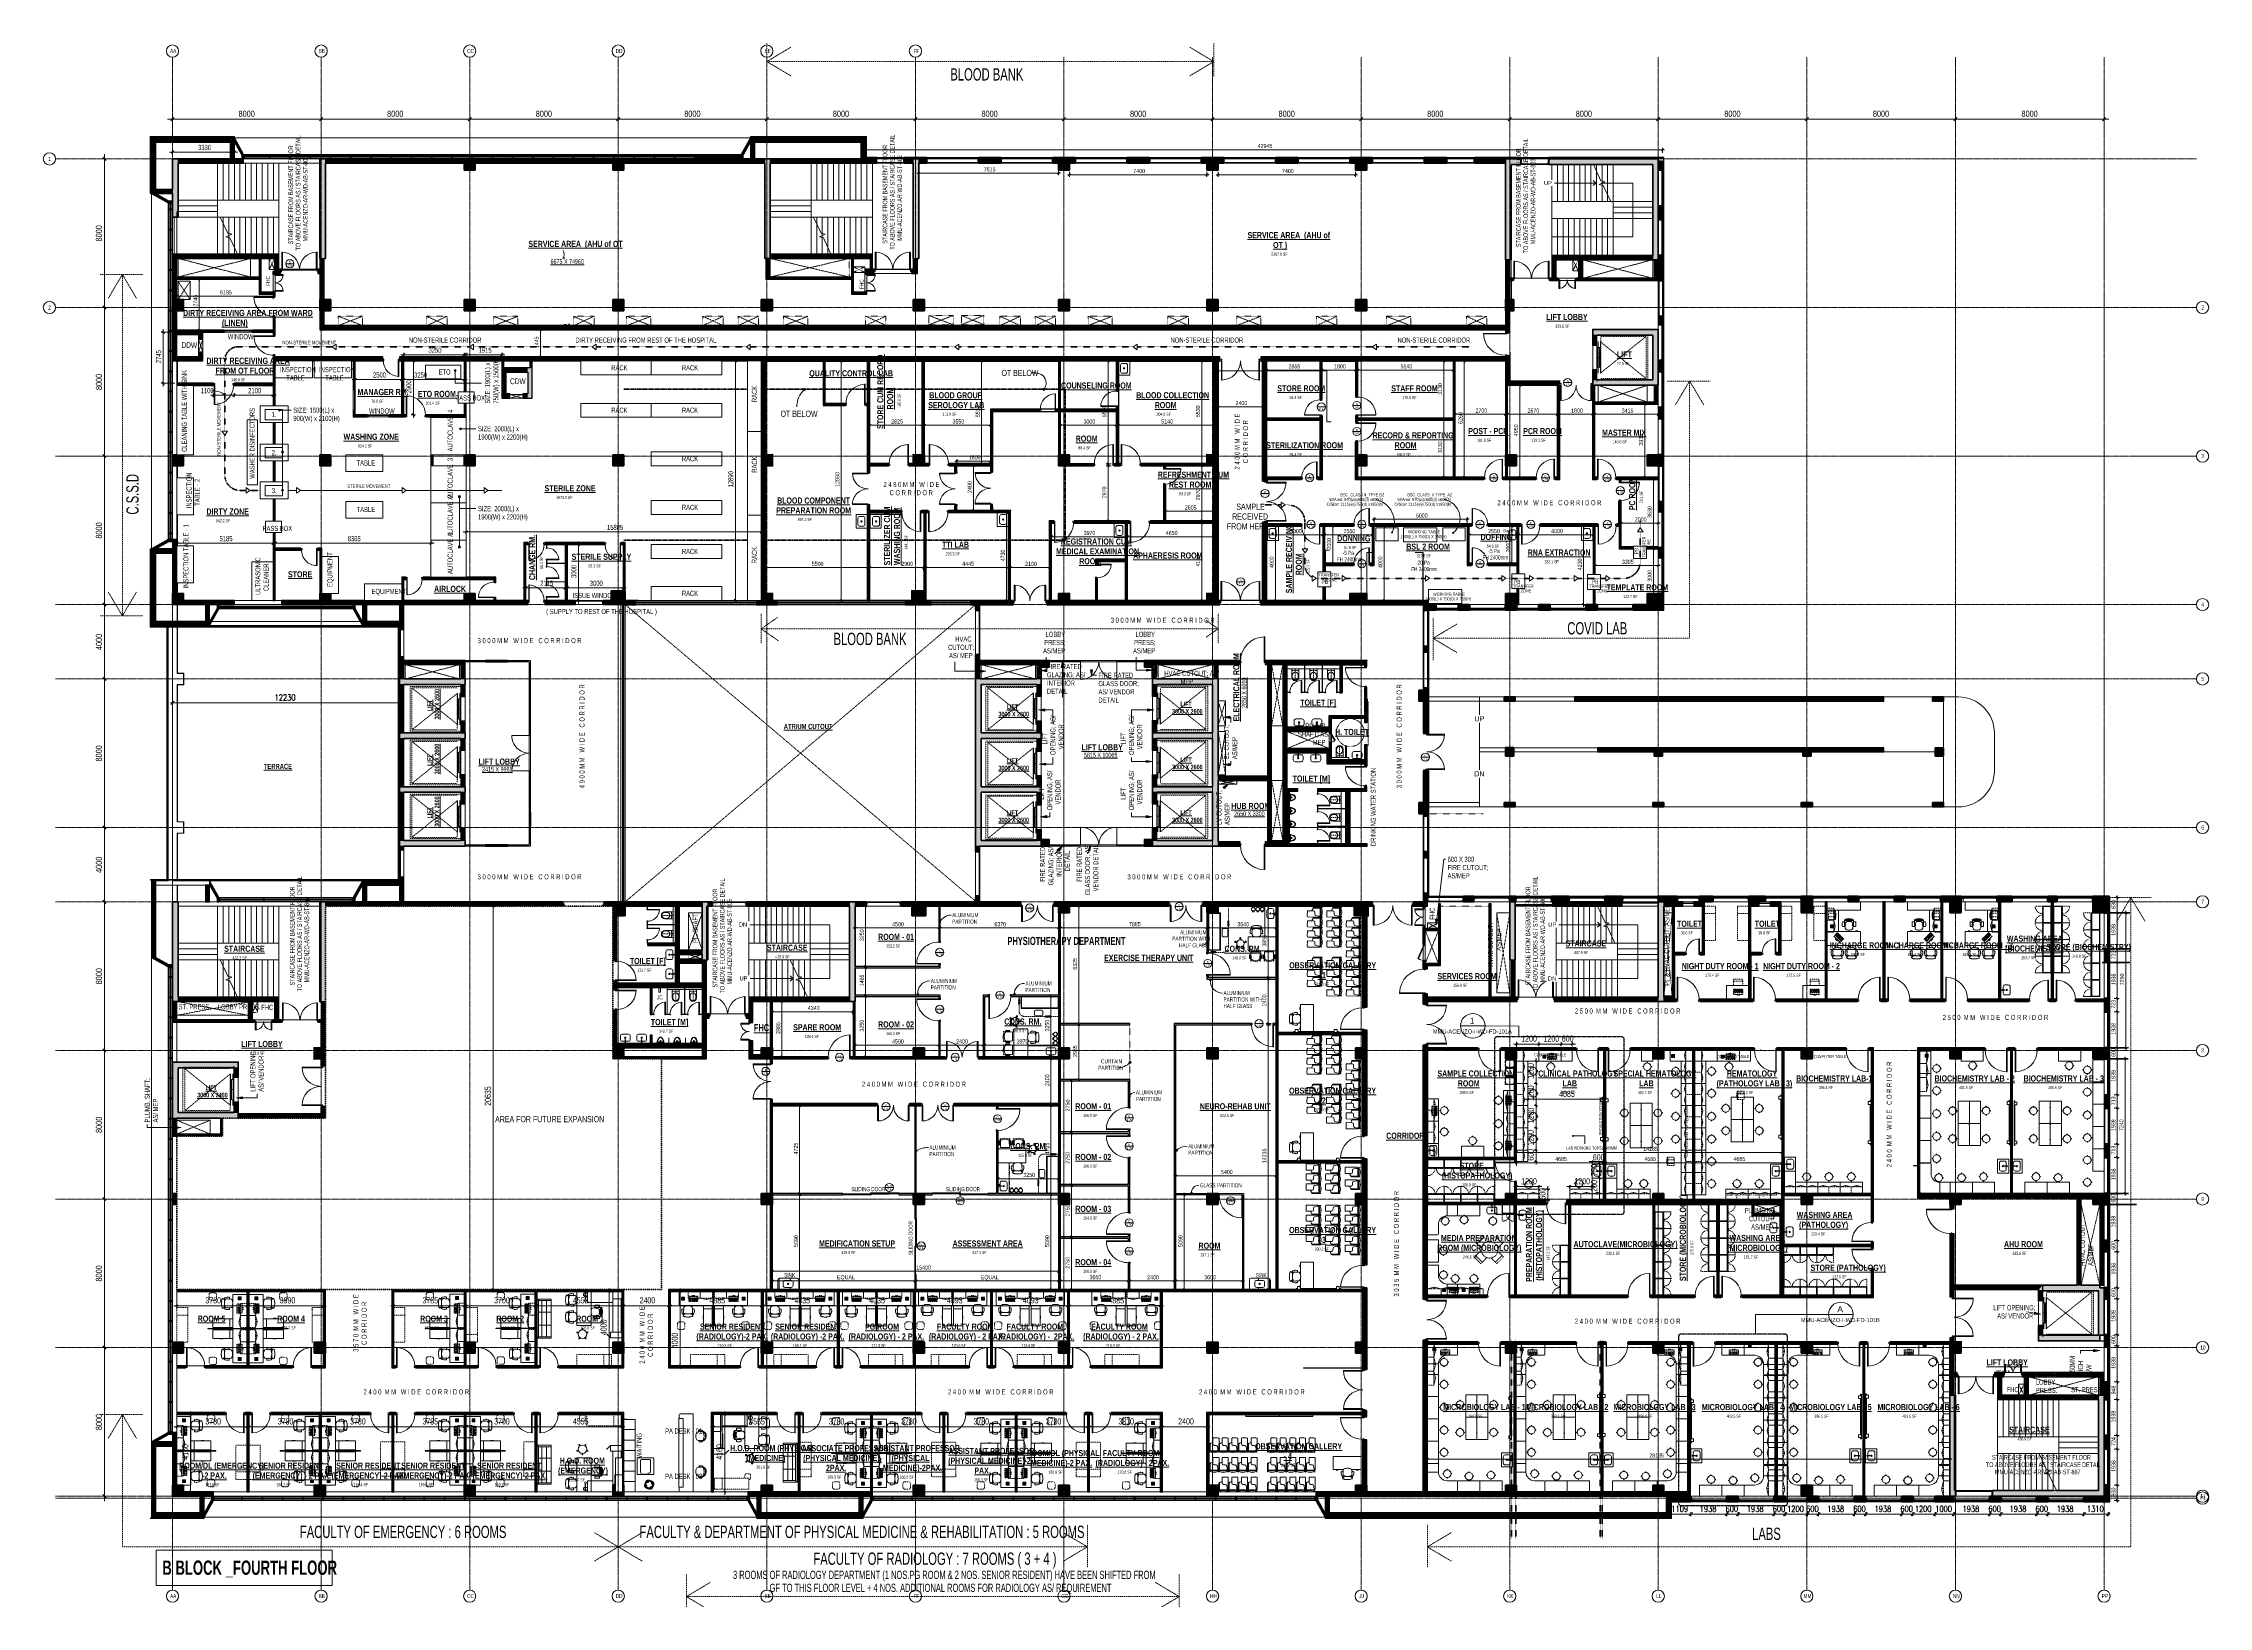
# Model space of a CAD drawing. Header units: millimetres. Extents: x -25222 to 91371, y -63339 to 20835.
import ezdxf

# ---------------------------------------------------------------- set-up
doc = ezdxf.new("R2010")
doc.units = ezdxf.units.MM
for name, pattern in [('Aligning Line', [6.35, 3.175, -3.175]), ('Cut Out Line', [2, 1, -1]), ('Dash', [6.35, 3.175, -3.175]), ('Dash_2_', [6.35, 3.175, -3.175]), ('Grid Line', [22.225, 12.7, -3.175, 3.175, -3.175]), ('IMPORT-01- ground floor plan _phase -1__recover$0$DASHED2 _7_', [6.494318, 4.329545, -2.164773]), ('IMPORT-SLDTANVISIBLE0', [12.7, 6.35, -1.27, 1.27, -1.27, 1.27, -1.27]), ('Overhead', [3.96875, 2.38125, -1.5875]), ('Steelcase Hidden Lines', [3, 2, -1])]:
    doc.linetypes.add(name, pattern=pattern)
for name, color, linetype, lineweight in [('A-ANNO-DIMS', 211, 'Continuous', 9), ('A-ANNO-DIMS-110', 211, 'Continuous', 9), ('A-ANNO-SYMB', 150, 'Continuous', 9), ('A-AREA', 32, 'Continuous', 5), ('A-AREA-IDEN', 2, 'Continuous', 9), ('A-DETL', 90, 'Continuous', 5), ('A-DETL-GENF', 92, 'Continuous', 5), ('A-DETL-HDLN', 90, 'Dash_2_', 5), ('A-DETL-MEDM', 33, 'Continuous', 25), ('A-DETL-THIN', 151, 'Continuous', 5), ('A-DOOR', 31, 'Continuous', 5), ('A-DOOR-FRAM', 31, 'Continuous', 5), ('A-DOOR-IDEN', 31, 'Continuous', 9), ('A-FLOR-LEVL', 51, 'Continuous', 5), ('A-FLOR-LEVL-TEXT', 2, 'Continuous', 5), ('A-GENM', 13, 'Continuous', 5), ('A-GENM-HDLN', 13, 'Dash_2_', 5), ('A-GLAZ', 151, 'Continuous', 5), ('A-GLAZ-CURT', 52, 'Continuous', 5), ('A-GLAZ-CWMG', 51, 'Continuous', 5), ('A-WALL', 113, 'Continuous', 5), ('A-WALL-PATT', 111, 'Continuous', 25), ('E-COMM', 2, 'Continuous', 5), ('E-DATA', 2, 'Continuous', 5), ('E-ELEC-EQPM', 71, 'Continuous', 5), ('G-ANNO-TEXT', 231, 'Continuous', 9), ('I-FURN', 30, 'Continuous', 5), ('P-SANR-FIXT', 6, 'Continuous', 5), ('P-SANR-FIXT-HDLN', 131, 'Dash_2_', 5), ('Q-CASE', 31, 'Continuous', 5), ('Q-CASE-HDLN', 31, 'Dash_2_', 5), ('Q-SPCQ', 91, 'Continuous', 5), ('S-COLS', 52, 'Continuous', 5), ('S-GRID', 1, 'Continuous', 9), ('S-GRID-IDEN', 1, 'Continuous', 9), ('S-STRS', 31, 'Continuous', 5), ('S-STRS-ANNO', 31, 'Continuous', 5), ('S-STRS-IDEN', 31, 'Continuous', 5), ('S-STRS-MBND', 31, 'Overhead', 5)]:
    doc.layers.add(name, color=color, linetype=linetype, lineweight=lineweight)
doc.styles.add('Arial', font='arial.ttf', dxfattribs={"height": 275})
doc.styles.add('Arial_1', font='arial.ttf', dxfattribs={"height": 220})
doc.styles.add('Arial_2', font='arial.ttf', dxfattribs={"height": 330})
doc.styles.add('RomanS', font='romans__.ttf', dxfattribs={"width": 0.8, "height": 330})
doc.styles.add('Swis721 Cn BT', font='swissc.ttf', dxfattribs={"width": 0.8, "height": 220})
doc.styles.add('Swis721 Cn BT_1', font='swissc.ttf', dxfattribs={"height": 330})
doc.styles.add('Swis721 Cn BT_10', font='swissc.ttf', dxfattribs={"width": 0.9, "height": 220})
doc.styles.add('Swis721 Cn BT_11', font='swissc.ttf', dxfattribs={"width": 0.8, "height": 440})
doc.styles.add('Swis721 Cn BT_2', font='swissc.ttf', dxfattribs={"width": 0.8, "height": 253})
doc.styles.add('Swis721 Cn BT_3', font='swissc.ttf', dxfattribs={"width": 0.8, "height": 165})
doc.styles.add('Swis721 Cn BT_4', font='swissc.ttf', dxfattribs={"width": 0.8, "height": 275})
doc.styles.add('Swis721 Cn BT_5', font='swissc.ttf', dxfattribs={"width": 0.8, "height": 660})
doc.styles.add('Swis721 Cn BT_6', font='swissc.ttf', dxfattribs={"width": 0.8, "height": 308})
doc.styles.add('Swis721 Cn BT_7', font='swissc.ttf', dxfattribs={"height": 110})
doc.styles.add('Swis721 Cn BT_8', font='swissc.ttf', dxfattribs={"width": 0.8, "height": 198})
doc.styles.add('Swis721 Cn BT_9', font='swissc.ttf', dxfattribs={"width": 0.8, "height": 330})
doc.styles.add('Swis721 Cn BT_B', font='swisscb.ttf', dxfattribs={"width": 0.8, "height": 330})
doc.styles.add('Swis721 Cn BT_B_1', font='swisscb.ttf', dxfattribs={"width": 0.8, "height": 275})
doc.styles.add('Swis721 Cn BT_B_2', font='swisscb.ttf', dxfattribs={"width": 0.8, "height": 253})
doc.styles.add('Swis721 Cn BT_B_3', font='swisscb.ttf', dxfattribs={"width": 0.8, "height": 770})
doc.styles.add('Swis721 Cn BT_B_4', font='swisscb.ttf', dxfattribs={"width": 0.8, "height": 385})
doc.styles.add('Swis721 Cn BT_B_5', font='swisscb.ttf', dxfattribs={"width": 0.8, "height": 440})
doc.styles.add('Swis721 LtCn BT', font='swisscl.ttf', dxfattribs={"height": 165})
doc.dimstyles.new('Diagonal_-2_5_mm_Swiss', dxfattribs={"dimscale": 304.8, "dimtxt": 277.588832, "dimasz": 0.433071, "dimexe": 0.360892, "dimexo": 0.0625, "dimgap": 0.072178, "dimtad": 1, "dimdec": 0, "dimzin": 0, "dimdsep": 46, "dimtxsty": 'Swis721 Cn BT_4', "dimblk1": 'OBLIQUE', "dimblk2": 'OBLIQUE', "dimsah": 1, "dimcen": 0.09, "dimdle": 0.541339, "dimazin": 0, "dimtfac": 1, "dimtdec": 4, "dimtix": 1, "dimtmove": 0, "dimatfit": 3, "dimfxl": 0.360892, "dimfxlon": 1, "dimtvp": 1, "dimtolj": 1, "dimtzin": 0, "dimarcsym": 2})
doc.dimstyles.new('Diagonal_-2_5_mm_Swiss_1', dxfattribs={"dimscale": 304.8, "dimtxt": 277.588832, "dimasz": 0.433071, "dimexe": 0.360892, "dimexo": 0.0625, "dimgap": 0.072178, "dimtad": 1, "dimdec": 0, "dimzin": 0, "dimdsep": 46, "dimtxsty": 'Swis721 Cn BT_4', "dimblk1": 'OBLIQUE', "dimblk2": 'OBLIQUE', "dimsah": 1, "dimcen": 0.09, "dimdle": 0.541339, "dimazin": 0, "dimtfac": 1, "dimtdec": 4, "dimtix": 1, "dimtmove": 1, "dimatfit": 3, "dimfxl": 0.360892, "dimfxlon": 1, "dimtvp": 1, "dimtolj": 1, "dimtzin": 0, "dimarcsym": 2})
doc.dimstyles.new('Diagonal_-2_5_mm_Swiss_2', dxfattribs={"dimscale": 304.8, "dimtxt": 277.588832, "dimasz": 0.433071, "dimexe": 0.360892, "dimexo": 0.0625, "dimgap": 0.072178, "dimtad": 1, "dimdec": 0, "dimzin": 0, "dimdsep": 46, "dimtxsty": 'Swis721 Cn BT_4', "dimblk1": 'OBLIQUE', "dimblk2": 'OBLIQUE', "dimsah": 1, "dimcen": 0.09, "dimdle": 0.541339, "dimazin": 0, "dimtfac": 1, "dimtdec": 4, "dimtix": 1, "dimtmove": 2, "dimatfit": 3, "dimfxl": 0.360892, "dimfxlon": 1, "dimtvp": 1, "dimtolj": 1, "dimtzin": 0, "dimarcsym": 2})
doc.dimstyles.new('Diagonal_-2_mm_Swiss', dxfattribs={"dimscale": 304.8, "dimtxt": 222.071065, "dimasz": 0.360892, "dimexe": 0.360892, "dimexo": 0.0625, "dimgap": 0.072178, "dimtad": 1, "dimdec": 0, "dimzin": 0, "dimdsep": 46, "dimtxsty": 'Swis721 Cn BT_10', "dimblk1": 'OBLIQUE', "dimblk2": 'OBLIQUE', "dimsah": 1, "dimcen": 0.09, "dimdle": 0.360892, "dimazin": 0, "dimtfac": 1, "dimtdec": 4, "dimtix": 1, "dimtmove": 0, "dimatfit": 3, "dimfxl": 0.541339, "dimfxlon": 1, "dimtvp": 1, "dimtolj": 1, "dimtzin": 0, "dimarcsym": 2})
doc.dimstyles.new('Diagonal_-2_mm_Swiss_1', dxfattribs={"dimscale": 304.8, "dimtxt": 222.071065, "dimasz": 0.360892, "dimexe": 0.360892, "dimexo": 0.0625, "dimgap": 0.072178, "dimtad": 1, "dimdec": 0, "dimzin": 0, "dimdsep": 46, "dimtxsty": 'Swis721 Cn BT_10', "dimblk1": 'OBLIQUE', "dimblk2": 'OBLIQUE', "dimsah": 1, "dimcen": 0.09, "dimdle": 0.360892, "dimazin": 0, "dimtfac": 1, "dimtdec": 4, "dimtix": 1, "dimtmove": 2, "dimatfit": 3, "dimfxl": 0.541339, "dimfxlon": 1, "dimtvp": 1, "dimtolj": 1, "dimtzin": 0, "dimarcsym": 2})
doc.dimstyles.new('Diagonal_-3_mm_Swiss', dxfattribs={"dimscale": 304.8, "dimtxt": 333.106598, "dimasz": 0.360892, "dimexe": 0.360892, "dimexo": 0.541339, "dimgap": 0.072178, "dimtad": 1, "dimdec": 0, "dimzin": 0, "dimdsep": 46, "dimtxsty": 'Swis721 Cn BT_9', "dimblk1": 'OBLIQUE', "dimblk2": 'OBLIQUE', "dimsah": 1, "dimcen": 0.09, "dimdle": 0.541339, "dimazin": 0, "dimtfac": 1, "dimtdec": 4, "dimtix": 1, "dimtmove": 0, "dimatfit": 3, "dimfxl": 1, "dimtvp": 1, "dimtolj": 1, "dimtzin": 0, "dimarcsym": 2})
doc.dimstyles.new('Diagonal_-3_mm_Swiss_1', dxfattribs={"dimscale": 304.8, "dimtxt": 333.106598, "dimasz": 0.360892, "dimexe": 0.360892, "dimexo": 0.541339, "dimgap": 0.072178, "dimtad": 1, "dimdec": 0, "dimzin": 0, "dimdsep": 46, "dimtxsty": 'Swis721 Cn BT_9', "dimblk1": 'OBLIQUE', "dimblk2": 'OBLIQUE', "dimsah": 1, "dimcen": 0.09, "dimdle": 0.541339, "dimazin": 0, "dimtfac": 1, "dimtdec": 4, "dimtix": 1, "dimtmove": 2, "dimatfit": 3, "dimfxl": 1, "dimtvp": 1, "dimtolj": 1, "dimtzin": 0, "dimarcsym": 2})
doc.dimstyles.new('Diagonal_-_2_5_mm_Swiss_Feet_Metric', dxfattribs={"dimscale": 304.8, "dimtxt": 333.106598, "dimasz": 0.541339, "dimexe": 0.360892, "dimexo": 0.0625, "dimgap": 0.072178, "dimtad": 1, "dimdec": 0, "dimzin": 0, "dimdsep": 46, "dimtxsty": 'Swis721 Cn BT_1', "dimblk1": 'OBLIQUE', "dimblk2": 'OBLIQUE', "dimsah": 1, "dimcen": 0.09, "dimdle": 0.866142, "dimazin": 0, "dimtfac": 1, "dimtdec": 4, "dimtix": 1, "dimtmove": 0, "dimatfit": 3, "dimfxl": 0.866142, "dimfxlon": 1, "dimtvp": 1, "dimtolj": 1, "dimtzin": 0, "dimarcsym": 2})
doc.dimstyles.new('Diagonal_-__3_mm_ROMAN', dxfattribs={"dimscale": 304.8, "dimtxt": 335.231452, "dimasz": 0.541339, "dimexe": 0.360892, "dimexo": 0.0625, "dimgap": 0.018045, "dimtad": 1, "dimdec": 0, "dimzin": 0, "dimdsep": 46, "dimtxsty": 'RomanS', "dimblk1": 'OBLIQUE', "dimblk2": 'OBLIQUE', "dimsah": 1, "dimcen": 0.09, "dimdle": 0.360892, "dimazin": 0, "dimtfac": 1, "dimtdec": 4, "dimtix": 1, "dimtmove": 0, "dimatfit": 3, "dimfxl": 0.360892, "dimfxlon": 1, "dimtvp": 1, "dimtolj": 1, "dimtzin": 0, "dimarcsym": 2})
pattern_1 = [(315, (14219.89, -54691.457), (30.869454, 30.869454), [])]
pattern_2 = [(45, (54691.457, 14219.89), (-30.869454, 30.869454), [])]
pattern_3 = [(0, (0, 0), (0, 600), []), (90, (0, 0), (-1200, 7e-14), [])]

# ---------------------------------------------------------------- blocks, each defined once
blk = doc.blocks.new('Steelcase - Seating - Leap 464 Series - Worklounge - Caster-373766-4_ FOURTH FLOOR - GA PLAN')
at = {"layer": 'I-FURN', "color": 53, "lineweight": 9}
for p, q in [((-360, 449), (-246, 449)), ((-246, 196), (-360, 196)), ((-243, 229), (-246, 196)), ((-243, 396), (-230, 383)), ((-230, 240), (-243, 229)), ((-211, 239), (-243, 229)), ((-211, 134), (-211, 239)), ((211, 134), (211, 239)), ((211, 239), (243, 229)), ((243, 396), (230, 383)), ((230, 240), (243, 229)), ((243, 229), (246, 196)), ((360, 449), (246, 449)), ((246, 196), (360, 196))]:
    blk.add_line(p, q, dxfattribs=at)
for centre, radius, start, end in [((1848, 323), 2211, 176.7214, 183.2786), ((-2324, 304), 2084, 2.53652, 4.00446), ((-2125, 312), 1884, 357.46348, 2.53652), ((-208, 528), 31.3, 139.77771, 172.08498), ((5312, 545), 5551, 180.12679, 181.12834), ((-180, 479), 61.5, 100.96545, 161.40126), ((-311, 405), 79.7, 346.91624, 22.56008), ((0, 61), 401, 54.32878, 125.67122), ((-212, 550), 20.2, 141.83594, 184.9501), ((-256, 312), 76, 289.64815, 70.35185), ((-183, 528), 56.5, 99.6106, 141.83594), ((-83, 139), 129, 182.21213, 264.54819), ((-188, 548), 19.4, 147.04106, 221.57897), ((-145, 520), 71.5, 100.95894, 147.04106), ((-141, 521), 54.5, 150.82933, 191.53829), ((375, -1466), 2057, 104.50893, 106.07252), ((-280, 1102), 526, 279.6106, 283.40245), ((-169, 537), 22.5, 113.52351, 150.82933), ((0, 149), 445, 66.46377, 113.52351), ((19, 159), 467, 102.07914, 112.33518), ((-120, 513), 22, 118.2395, 241.7605), ((-112, 487), 20.5, 102.31778, 173.2597), ((0, -441), 939, 81.90814, 98.09186), ((-100, 518), 33.9, 106.44865, 154.43531), ((0, -28), 547, 77.68222, 102.31778), ((0, 177), 389, 73.55135, 106.44865), ((0, 1009), 1002, 264.54819, 275.45181), ((0, 247), 376, 77.92086, 102.07914), ((-19, 159), 467, 67.66482, 77.92086), ((83, 139), 129, 275.45181, 357.78787), ((101, 518), 33.9, 25.56469, 73.55135), ((113, 488), 19, 2.70106, 77.68222), ((121, 513), 22, 298.2395, 61.7605), ((-376, -1466), 2057, 73.91583, 75.49107), ((145, 520), 71.5, 32.95894, 79.04106), ((280, 1102), 526, 256.59755, 260.3894), ((170, 539), 20.3, 30.92503, 66.46377), ((256, 312), 76, 109.64815, 250.35185), ((141, 521), 54.5, 348.33741, 30.92503), ((183, 528), 56.5, 38.16406, 80.3894), ((180, 479), 61.5, 18.59874, 79.03455), ((188, 548), 19.4, 319.04106, 32.95894), ((212, 550), 20.2, 355.0499, 38.16406), ((208, 528), 31.3, 7.91502, 40.22229), ((311, 405), 79.7, 157.43992, 193.08376), ((-5312, 545), 5551, 358.87166, 359.87321), ((2125, 312), 1884, 177.46348, 182.53652), ((2324, 304), 2084, 175.99554, 177.46348), ((-1848, 323), 2211, 356.7214, 3.2786)]:
    blk.add_arc(centre, radius, start, end, dxfattribs=at)
blk = doc.blocks.new('HermanMiller_Seating_AE11_Aeron_WorkChair - Std Tlt Adj Arms FabPds Size A-408849-4_ FOURTH FLOOR - GA PLAN')
at = {"layer": 'I-FURN', "color": 53, "lineweight": 9}
for p, q in [((-180, 238), (-211, 261)), ((-175, 251), (-180, 238)), ((-180, 238), (-154, 218)), ((-144, 268), (-175, 251)), ((-156, 225), (-154, 238)), ((-154, 218), (-156, 225)), ((-154, 238), (-133, 256)), ((-135, 203), (-154, 218)), ((-133, 271), (-144, 268)), ((-126, 193), (-135, 203)), ((-117, 275), (-133, 271)), ((-133, 256), (-117, 258)), ((-125, 180), (-126, 193)), ((-125, 180), (-125, 151)), ((-91, 177), (-125, 180)), ((-125, 151), (-99, 153)), ((-124, 33), (-125, 151)), ((-117, 86), (-124, 33)), ((-116, 287), (-117, 275)), ((-117, 275), (-117, 258)), ((-116, 95), (-117, 86)), ((-99, 153), (-116, 95)), ((-4, 333), (-97, 311)), ((-92, 233), (-95, 220)), ((-95, 220), (-95, 217)), ((-95, 217), (-92, 196)), ((-92, 196), (-91, 183)), ((-91, 183), (-91, 177)), ((117, 333), (39, 337)), ((187, 238), (138, 243)), ((141, 255), (141, 308)), ((229, 228), (187, 238)), ((247, 222), (229, 228)), ((264, 208), (247, 222)), ((280, 186), (264, 208)), ((294, 158), (280, 186)), ((305, 124), (294, 158)), ((314, 86), (305, 124)), ((318, 54), (314, 86)), ((-211, -261), (-180, -238)), ((-180, -238), (-154, -218)), ((-180, -238), (-175, -251)), ((-175, -251), (-144, -268)), ((-156, -225), (-154, -218)), ((-154, -238), (-156, -225)), ((-154, -218), (-135, -203)), ((-133, -256), (-154, -238)), ((-144, -268), (-133, -271)), ((-135, -203), (-126, -193)), ((-117, -258), (-133, -256)), ((-133, -271), (-117, -275)), ((-126, -193), (-125, -180)), ((-125, -151), (-124, -33)), ((-125, -180), (-125, -151)), ((-99, -153), (-125, -151)), ((-125, -180), (-91, -177)), ((-124, -33), (-117, -86)), ((-117, -86), (-116, -95)), ((-117, -275), (-117, -258)), ((-117, -275), (-116, -287)), ((-116, -95), (-99, -153)), ((-97, -311), (-4, -333)), ((-92, -196), (-95, -217)), ((-95, -217), (-95, -220)), ((-95, -220), (-92, -233)), ((-91, -183), (-92, -196)), ((-91, -177), (-91, -183)), ((39, -337), (117, -333)), ((138, -243), (187, -238)), ((141, -308), (141, -255)), ((187, -238), (229, -228)), ((229, -228), (247, -222)), ((247, -222), (264, -208)), ((264, -208), (280, -186)), ((280, -186), (294, -158)), ((294, -158), (305, -124)), ((305, -124), (314, -86)), ((314, -86), (318, -54))]:
    blk.add_line(p, q, dxfattribs=at)
for centre, radius, start, end in [((-218, 252), 11.4, 52.48089, 89.37752), ((699, 0), 824, 177.70903, 182.29097), ((-92, 259), 25.4, 181.63603, 262.725), ((-91, 286), 25.4, 103.3925, 178.69805), ((457, -25), 584, 159.77756, 162.2357), ((-92, 259), 25.4, 262.725, 269.79801), ((2, -198), 441, 75.73406, 102.2737), ((31, 185), 152, 87.06433, 103.3925), ((117, 253), 23.8, 255.73406, 335.44217), ((116, 308), 25.4, 0, 87.06433), ((116, 255), 25.4, 332.48616, 360), ((-111, 0), 432, 352.80044, 7.19956), ((-218, -252), 11.4, 270.62248, 307.51911), ((-92, -259), 25.4, 97.275, 178.36397), ((-91, -286), 25.4, 181.30195, 256.6075), ((457, 25), 584, 197.7643, 200.22244), ((-92, -259), 25.4, 90.20199, 97.275), ((2, 198), 441, 257.7263, 284.26594), ((31, -185), 152, 256.6075, 272.93567), ((117, -253), 23.8, 24.55783, 104.26594), ((116, -308), 25.4, 272.93567, 360), ((116, -255), 25.4, 360, 27.51384)]:
    blk.add_arc(centre, radius, start, end, dxfattribs=at)
blk.add_open_spline([(-217, 264), (-221, 264), (-229, 262), (-240, 252), (-250, 236), (-260, 214), (-269, 187), (-276, 156), (-282, 120), (-288, 69), (-290, 14), (-289, -41), (-285, -95), (-277, -158), (-260, -217), (-243, -249), (-229, -262), (-221, -264), (-217, -264)], degree=3, knots=[0, 0, 0, 0, 0.05, 0.1, 0.15, 0.2, 0.25, 0.3, 0.35, 0.4, 0.5, 0.55, 0.6, 0.7, 0.8, 0.9, 0.95, 1, 1, 1, 1], dxfattribs=at)
blk = doc.blocks.new('COUCH_examination_mobile2 - MMBE-023-356147-4_ FOURTH FLOOR - GA PLAN')
at = {"layer": 'I-FURN', "color": 53, "linetype": 'Dash', "lineweight": 9}
for p, q in [((-500, 501), (-500, 540)), ((100, 540), (-500, 540)), ((-500, 435), (-500, 501)), ((-500, 153), (-500, 435)), ((-500, 134), (-500, 153)), ((-500, 90), (-500, 135)), ((-500, 134), (100, 134)), ((-500, -1260), (-500, 90)), ((100, 540), (100, 501)), ((100, 501), (100, 435)), ((100, 435), (100, 153)), ((100, 153), (100, 134)), ((100, 135), (100, 90)), ((100, 90), (100, -1260)), ((-500, -1310), (-500, -1260)), ((-500, -1310), (100, -1310)), ((100, -1260), (100, -1310))]:
    blk.add_line(p, q, dxfattribs=at)
blk = doc.blocks.new('BIN_waste_20L - FQCW-016-373579-4_ FOURTH FLOOR - GA PLAN')
at = {"layer": 'Q-SPCQ', "color": 53, "linetype": 'Dash', "lineweight": 9}
for p, q in [((-150, -105), (-150, 105)), ((-105, 150), (105, 150)), ((150, 105), (150, 61)), ((75, -150), (-105, -150))]:
    blk.add_line(p, q, dxfattribs=at)
for centre, start, end in [((-105, 105), 90, 180), ((105, 105), 360, 90), ((-105, -105), 180, 270)]:
    blk.add_arc(centre, 45, start, end, dxfattribs=at)
blk = doc.blocks.new('Contemporary Seating - Armchair 2100-1279713-4_ FOURTH FLOOR - GA PLAN')
at = {"layer": 'I-FURN', "color": 53, "lineweight": 9}
for p, q in [((1171, 0), (-929, 0)), ((-929, 0), (-929, -750)), ((-911, -750), (-929, -750)), ((-853, -750), (-911, -750)), ((-853, -250), (-229, -250)), ((-229, -250), (-853, -250)), ((-853, -250), (-229, -250)), ((-853, -500), (-229, -500)), ((-229, -500), (-853, -500)), ((-853, -500), (-229, -500)), ((-852, -750), (-853, -750)), ((-853, -750), (-231, -750)), ((-852, -76), (1095, -76)), ((-852, -750), (-852, -76)), ((-229, -76), (-229, -250)), ((-229, -250), (-229, -76)), ((-229, -76), (-229, -250)), ((-229, -250), (471, -250)), ((471, -250), (-229, -250)), ((-229, -250), (-229, -500)), ((-229, -500), (-229, -250)), ((-229, -250), (471, -250)), ((-229, -250), (-229, -500)), ((-229, -500), (471, -500)), ((471, -500), (-229, -500)), ((-229, -500), (-229, -710)), ((-229, -710), (-229, -500)), ((-229, -500), (471, -500)), ((-229, -500), (-229, -710)), ((-229, -710), (-229, -747)), ((-226, -750), (469, -750)), ((471, -76), (471, -250)), ((471, -250), (471, -76)), ((471, -76), (471, -250)), ((471, -250), (1095, -250)), ((1095, -250), (471, -250)), ((471, -250), (471, -500)), ((471, -500), (471, -250)), ((471, -250), (1095, -250)), ((471, -250), (471, -500)), ((471, -500), (1095, -500)), ((1095, -500), (471, -500)), ((471, -500), (471, -710)), ((471, -710), (471, -500)), ((471, -500), (1095, -500)), ((471, -500), (471, -710)), ((471, -710), (471, -747)), ((474, -750), (1095, -750)), ((1095, -76), (1095, -750)), ((1154, -750), (1095, -750)), ((1095, -750), (1095, -750)), ((1171, -750), (1154, -750)), ((1171, -750), (1171, 0))]:
    blk.add_line(p, q, dxfattribs=at)
for centre, start, end in [((-231, -747), 270, 0), ((-226, -747), 180, 270), ((469, -747), 270, 0), ((474, -747), 180, 270)]:
    blk.add_arc(centre, 2.68, start, end, dxfattribs=at)
for points, knots in [([(-929, 0), (-929, 0), (-928, 0), (-928, -1), (-927, -2), (-926, -2), (-925, -3), (-924, -4), (-923, -5), (-922, -6), (-921, -7), (-920, -9), (-919, -10), (-918, -11), (-917, -12), (-915, -13), (-914, -14), (-913, -16), (-912, -17), (-911, -17)], [0, 0, 0, 0, 0.1, 0.2, 0.25, 0.3, 0.35, 0.4, 0.45, 0.5, 0.55, 0.6, 0.65, 0.7, 0.75, 0.8, 0.85, 0.9, 1, 1, 1, 1]), ([(1171, 0), (1171, 0), (1171, 0), (1170, -1), (1170, -2), (1169, -2), (1168, -3), (1167, -4), (1166, -5), (1165, -6), (1164, -7), (1163, -9), (1162, -10), (1160, -11), (1159, -12), (1158, -13), (1157, -14), (1156, -16), (1155, -17), (1154, -17)], [0, 0, 0, 0, 0.1, 0.2, 0.25, 0.3, 0.35, 0.4, 0.45, 0.5, 0.55, 0.6, 0.65, 0.7, 0.75, 0.8, 0.85, 0.9, 1, 1, 1, 1]), ([(-229, -250), (-229, -250), (-229, -250), (-229, -250), (-229, -250), (-229, -250), (-229, -250), (-229, -250), (-229, -250), (-229, -250), (-229, -249), (-229, -249), (-229, -249), (-229, -249), (-230, -249), (-230, -249), (-230, -249), (-230, -249), (-230, -248), (-231, -248), (-231, -247), (-231, -247)], [0, 0, 0, 0, 0.0714286, 0.1071429, 0.1428571, 0.1785714, 0.2142857, 0.25, 0.2857143, 0.3214286, 0.3571429, 0.3928571, 0.4285714, 0.4642857, 0.5, 0.5714286, 0.6071429, 0.6428571, 0.7142857, 0.8571429, 1, 1, 1, 1]), ([(-231, -253), (-231, -253), (-231, -252), (-230, -252), (-230, -251), (-230, -251), (-230, -251), (-230, -251), (-230, -251), (-229, -251), (-229, -251), (-229, -251), (-229, -251), (-229, -250), (-229, -250), (-229, -250), (-229, -250), (-229, -250), (-229, -250), (-229, -250), (-229, -250), (-229, -250), (-229, -250)], [0, 0, 0, 0, 0.1428571, 0.2857143, 0.3571429, 0.3928571, 0.4285714, 0.4642857, 0.5, 0.5357143, 0.5714286, 0.6071429, 0.6428571, 0.6785714, 0.7142857, 0.75, 0.7857143, 0.8214286, 0.8571429, 0.8928571, 0.9285714, 1, 1, 1, 1]), ([(-229, -500), (-229, -500), (-229, -500), (-229, -500), (-229, -500), (-229, -500), (-229, -500), (-229, -500), (-229, -500), (-229, -500), (-229, -499), (-229, -499), (-229, -499), (-229, -499), (-230, -499), (-230, -499), (-230, -499), (-230, -499), (-230, -498), (-231, -498), (-231, -497), (-231, -497)], [0, 0, 0, 0, 0.0714286, 0.1071429, 0.1428571, 0.1785714, 0.2142857, 0.25, 0.2857143, 0.3214286, 0.3571429, 0.3928571, 0.4285714, 0.4642857, 0.5, 0.5714286, 0.6071429, 0.6428571, 0.7142857, 0.8571429, 1, 1, 1, 1]), ([(-231, -503), (-231, -503), (-231, -502), (-230, -502), (-230, -501), (-230, -501), (-230, -501), (-230, -501), (-230, -501), (-229, -501), (-229, -501), (-229, -501), (-229, -501), (-229, -500), (-229, -500), (-229, -500), (-229, -500), (-229, -500), (-229, -500), (-229, -500), (-229, -500), (-229, -500), (-229, -500)], [0, 0, 0, 0, 0.1428571, 0.2857143, 0.3571429, 0.3928571, 0.4285714, 0.4642857, 0.5, 0.5357143, 0.5714286, 0.6071429, 0.6428571, 0.6785714, 0.7142857, 0.75, 0.7857143, 0.8214286, 0.8571429, 0.8928571, 0.9285714, 1, 1, 1, 1]), ([(-226, -247), (-226, -247), (-226, -248), (-227, -248), (-227, -249), (-227, -249), (-227, -249), (-228, -249), (-228, -249), (-228, -249), (-228, -249), (-228, -249), (-228, -249), (-228, -250), (-228, -250), (-228, -250), (-228, -250), (-228, -250), (-229, -250), (-229, -250), (-229, -250), (-229, -250), (-229, -250)], [0, 0, 0, 0, 0.1428571, 0.2857143, 0.3571429, 0.3928571, 0.4285714, 0.4642857, 0.5, 0.5357143, 0.5714286, 0.6071429, 0.6428571, 0.6785714, 0.7142857, 0.75, 0.7857143, 0.8214286, 0.8571429, 0.8928571, 0.9285714, 1, 1, 1, 1]), ([(-229, -250), (-229, -250), (-229, -250), (-229, -250), (-229, -250), (-228, -250), (-228, -250), (-228, -250), (-228, -250), (-228, -250), (-228, -251), (-228, -251), (-228, -251), (-228, -251), (-228, -251), (-227, -251), (-227, -251), (-227, -251), (-227, -252), (-226, -252), (-226, -253), (-226, -253)], [0, 0, 0, 0, 0.0714286, 0.1071429, 0.1428571, 0.1785714, 0.2142857, 0.25, 0.2857143, 0.3214286, 0.3571429, 0.3928571, 0.4285714, 0.4642857, 0.5, 0.5714286, 0.6071429, 0.6428571, 0.7142857, 0.8571429, 1, 1, 1, 1]), ([(-226, -497), (-226, -497), (-226, -498), (-227, -498), (-227, -499), (-227, -499), (-227, -499), (-228, -499), (-228, -499), (-228, -499), (-228, -499), (-228, -499), (-228, -499), (-228, -500), (-228, -500), (-228, -500), (-228, -500), (-228, -500), (-229, -500), (-229, -500), (-229, -500), (-229, -500), (-229, -500)], [0, 0, 0, 0, 0.1428571, 0.2857143, 0.3571429, 0.3928571, 0.4285714, 0.4642857, 0.5, 0.5357143, 0.5714286, 0.6071429, 0.6428571, 0.6785714, 0.7142857, 0.75, 0.7857143, 0.8214286, 0.8571429, 0.8928571, 0.9285714, 1, 1, 1, 1]), ([(-229, -500), (-229, -500), (-229, -500), (-229, -500), (-229, -500), (-228, -500), (-228, -500), (-228, -500), (-228, -500), (-228, -500), (-228, -501), (-228, -501), (-228, -501), (-228, -501), (-228, -501), (-227, -501), (-227, -501), (-227, -501), (-227, -502), (-226, -502), (-226, -503), (-226, -503)], [0, 0, 0, 0, 0.0714286, 0.1071429, 0.1428571, 0.1785714, 0.2142857, 0.25, 0.2857143, 0.3214286, 0.3571429, 0.3928571, 0.4285714, 0.4642857, 0.5, 0.5714286, 0.6071429, 0.6428571, 0.7142857, 0.8571429, 1, 1, 1, 1]), ([(471, -250), (471, -250), (471, -250), (471, -250), (471, -250), (471, -250), (471, -250), (471, -250), (471, -250), (471, -250), (471, -249), (471, -249), (471, -249), (471, -249), (470, -249), (470, -249), (470, -249), (470, -249), (470, -248), (469, -248), (469, -247), (469, -247)], [0, 0, 0, 0, 0.0714286, 0.1071429, 0.1428571, 0.1785714, 0.2142857, 0.25, 0.2857143, 0.3214286, 0.3571429, 0.3928571, 0.4285714, 0.4642857, 0.5, 0.5714286, 0.6071429, 0.6428571, 0.7142857, 0.8571429, 1, 1, 1, 1]), ([(469, -253), (469, -253), (469, -252), (470, -252), (470, -251), (470, -251), (470, -251), (470, -251), (470, -251), (471, -251), (471, -251), (471, -251), (471, -251), (471, -250), (471, -250), (471, -250), (471, -250), (471, -250), (471, -250), (471, -250), (471, -250), (471, -250), (471, -250)], [0, 0, 0, 0, 0.1428571, 0.2857143, 0.3571429, 0.3928571, 0.4285714, 0.4642857, 0.5, 0.5357143, 0.5714286, 0.6071429, 0.6428571, 0.6785714, 0.7142857, 0.75, 0.7857143, 0.8214286, 0.8571429, 0.8928571, 0.9285714, 1, 1, 1, 1]), ([(471, -500), (471, -500), (471, -500), (471, -500), (471, -500), (471, -500), (471, -500), (471, -500), (471, -500), (471, -500), (471, -499), (471, -499), (471, -499), (471, -499), (470, -499), (470, -499), (470, -499), (470, -499), (470, -498), (469, -498), (469, -497), (469, -497)], [0, 0, 0, 0, 0.0714286, 0.1071429, 0.1428571, 0.1785714, 0.2142857, 0.25, 0.2857143, 0.3214286, 0.3571429, 0.3928571, 0.4285714, 0.4642857, 0.5, 0.5714286, 0.6071429, 0.6428571, 0.7142857, 0.8571429, 1, 1, 1, 1]), ([(469, -503), (469, -503), (469, -502), (470, -502), (470, -501), (470, -501), (470, -501), (470, -501), (470, -501), (471, -501), (471, -501), (471, -501), (471, -501), (471, -500), (471, -500), (471, -500), (471, -500), (471, -500), (471, -500), (471, -500), (471, -500), (471, -500), (471, -500)], [0, 0, 0, 0, 0.1428571, 0.2857143, 0.3571429, 0.3928571, 0.4285714, 0.4642857, 0.5, 0.5357143, 0.5714286, 0.6071429, 0.6428571, 0.6785714, 0.7142857, 0.75, 0.7857143, 0.8214286, 0.8571429, 0.8928571, 0.9285714, 1, 1, 1, 1]), ([(474, -247), (474, -247), (474, -248), (473, -248), (473, -249), (473, -249), (473, -249), (472, -249), (472, -249), (472, -249), (472, -249), (472, -249), (472, -249), (472, -250), (472, -250), (472, -250), (472, -250), (472, -250), (471, -250), (471, -250), (471, -250), (471, -250), (471, -250)], [0, 0, 0, 0, 0.1428571, 0.2857143, 0.3571429, 0.3928571, 0.4285714, 0.4642857, 0.5, 0.5357143, 0.5714286, 0.6071429, 0.6428571, 0.6785714, 0.7142857, 0.75, 0.7857143, 0.8214286, 0.8571429, 0.8928571, 0.9285714, 1, 1, 1, 1]), ([(471, -250), (471, -250), (471, -250), (471, -250), (471, -250), (472, -250), (472, -250), (472, -250), (472, -250), (472, -250), (472, -251), (472, -251), (472, -251), (472, -251), (472, -251), (473, -251), (473, -251), (473, -251), (473, -252), (474, -252), (474, -253), (474, -253)], [0, 0, 0, 0, 0.0714286, 0.1071429, 0.1428571, 0.1785714, 0.2142857, 0.25, 0.2857143, 0.3214286, 0.3571429, 0.3928571, 0.4285714, 0.4642857, 0.5, 0.5714286, 0.6071429, 0.6428571, 0.7142857, 0.8571429, 1, 1, 1, 1]), ([(474, -497), (474, -497), (474, -498), (473, -498), (473, -499), (473, -499), (473, -499), (472, -499), (472, -499), (472, -499), (472, -499), (472, -499), (472, -499), (472, -500), (472, -500), (472, -500), (472, -500), (472, -500), (471, -500), (471, -500), (471, -500), (471, -500), (471, -500)], [0, 0, 0, 0, 0.1428571, 0.2857143, 0.3571429, 0.3928571, 0.4285714, 0.4642857, 0.5, 0.5357143, 0.5714286, 0.6071429, 0.6428571, 0.6785714, 0.7142857, 0.75, 0.7857143, 0.8214286, 0.8571429, 0.8928571, 0.9285714, 1, 1, 1, 1]), ([(471, -500), (471, -500), (471, -500), (471, -500), (471, -500), (472, -500), (472, -500), (472, -500), (472, -500), (472, -500), (472, -501), (472, -501), (472, -501), (472, -501), (472, -501), (473, -501), (473, -501), (473, -501), (473, -502), (474, -502), (474, -503), (474, -503)], [0, 0, 0, 0, 0.0714286, 0.1071429, 0.1428571, 0.1785714, 0.2142857, 0.25, 0.2857143, 0.3214286, 0.3571429, 0.3928571, 0.4285714, 0.4642857, 0.5, 0.5714286, 0.6071429, 0.6428571, 0.7142857, 0.8571429, 1, 1, 1, 1])]:
    blk.add_open_spline(points, degree=3, knots=knots, dxfattribs=at)
for points in [[(-911, -17), (-903, -26), (-888, -41), (-870, -58), (-858, -71), (-854, -75), (-853, -76)], [(-853, -76), (-852, -76), (-852, -76), (-852, -76)], [(1154, -17), (1146, -26), (1131, -41), (1113, -58), (1101, -71), (1096, -75), (1095, -76)], [(1095, -76), (1095, -76), (1095, -76), (1095, -76)]]:
    blk.add_open_spline(points, degree=3, dxfattribs=at)
blk = doc.blocks.new('BENCH_open_under - FIJO-020 _600D_ laminate_-3156932-4_ FOURTH FLOOR - GA PLAN')
at = {"layer": 'I-FURN', "color": 53, "lineweight": 9}
for p, q in [((700, 587.5), (-500, 587.5)), ((-500, 587.5), (-500, -130))]:
    blk.add_line(p, q, dxfattribs=at)
blk = doc.blocks.new('COMPUTER_desktop - ITNE-007-356155-4_ FOURTH FLOOR - GA PLAN')
at = {"layer": 'Q-SPCQ', "color": 53, "linetype": 'Dash', "lineweight": 9}
for p, q in [((-500, 138), (-500, 29)), ((0, 138), (-500, 138)), ((-500, 109), (0, 109)), ((-500, 29), (0, 29)), ((0, 0), (-500, 0)), ((-500, 0), (-500, -155)), ((0, 0), (-500, 0)), ((-323, 175), (-323, 138)), ((-179, 175), (-323, 175)), ((-179, 138), (-179, 175)), ((0, 29), (0, 138)), ((0, -155), (0, 0)), ((-500, -155), (0, -155)), ((-478, -41), (-478, -21)), ((-478, -21), (-458, -21)), ((-478, -71), (-478, -51)), ((-478, -51), (-458, -51)), ((-478, -101), (-478, -81)), ((-478, -81), (-458, -81)), ((-478, -131), (-478, -111)), ((-478, -111), (-458, -111)), ((-441, -41), (-441, -21)), ((-441, -21), (-421, -21)), ((-441, -71), (-441, -51)), ((-441, -51), (-421, -51)), ((-441, -101), (-441, -81)), ((-441, -81), (-421, -81)), ((-441, -131), (-441, -111)), ((-441, -111), (-421, -111)), ((-407, -41), (-407, -21)), ((-407, -21), (-387, -21)), ((-407, -71), (-407, -51)), ((-407, -51), (-387, -51)), ((-407, -101), (-407, -81)), ((-407, -81), (-387, -81)), ((-407, -131), (-407, -111)), ((-407, -111), (-387, -111)), ((-371, -41), (-371, -21)), ((-371, -21), (-351, -21)), ((-371, -71), (-371, -51)), ((-371, -51), (-351, -51)), ((-371, -101), (-371, -81)), ((-371, -81), (-351, -81)), ((-371, -131), (-371, -111)), ((-371, -111), (-351, -111)), ((-332, -41), (-332, -21)), ((-332, -21), (-312, -21)), ((-332, -71), (-332, -51)), ((-332, -51), (-312, -51)), ((-332, -101), (-332, -81)), ((-332, -81), (-312, -81)), ((-332, -131), (-332, -111)), ((-332, -111), (-312, -111)), ((-292, -41), (-292, -21)), ((-292, -21), (-272, -21)), ((-292, -71), (-292, -51)), ((-292, -51), (-272, -51)), ((-292, -101), (-292, -81)), ((-292, -81), (-272, -81)), ((-292, -131), (-292, -111)), ((-292, -111), (-272, -111)), ((-256, -41), (-256, -21)), ((-256, -21), (-236, -21)), ((-256, -71), (-256, -51)), ((-256, -51), (-236, -51)), ((-256, -101), (-256, -81)), ((-256, -81), (-236, -81)), ((-256, -131), (-256, -111)), ((-256, -111), (-236, -111)), ((-217, -41), (-217, -21)), ((-217, -21), (-197, -21)), ((-217, -71), (-217, -51)), ((-217, -51), (-197, -51)), ((-217, -101), (-217, -81)), ((-217, -81), (-197, -81)), ((-217, -131), (-217, -111)), ((-217, -111), (-197, -111)), ((-181, -41), (-181, -21)), ((-181, -21), (-161, -21)), ((-181, -71), (-181, -51)), ((-181, -51), (-161, -51)), ((-181, -101), (-181, -81)), ((-181, -81), (-161, -81)), ((-181, -131), (-181, -111)), ((-181, -111), (-161, -111)), ((-122, -41), (-122, -21)), ((-122, -21), (-102, -21)), ((-122, -71), (-122, -51)), ((-122, -51), (-102, -51)), ((-122, -101), (-122, -81)), ((-122, -81), (-102, -81)), ((-122, -131), (-122, -111)), ((-122, -111), (-102, -111)), ((-84, -41), (-84, -21)), ((-84, -21), (-64, -21)), ((-84, -71), (-84, -51)), ((-84, -51), (-64, -51)), ((-84, -101), (-84, -81)), ((-84, -81), (-64, -81)), ((-84, -131), (-84, -111)), ((-84, -111), (-64, -111)), ((-43, -41), (-43, -21)), ((-43, -21), (-23, -21)), ((-43, -71), (-43, -51)), ((-43, -51), (-23, -51)), ((-43, -101), (-43, -81)), ((-43, -81), (-23, -81)), ((-43, -131), (-43, -111)), ((-43, -111), (-23, -111))]:
    blk.add_line(p, q, dxfattribs=at)
blk = doc.blocks.new('CHAIR_office_ergonomic - FQBS-018-404250-4_ FOURTH FLOOR - GA PLAN')
at = {"layer": 'I-FURN', "color": 53, "linetype": 'Dash', "lineweight": 9}
for p, q in [((-500, -420), (-500, -190)), ((-500, -465), (-500, -420)), ((0, -420), (-500, -420)), ((-500, -537), (-500, -465)), ((-500, -537), (0, -537)), ((0, -190), (0, -420)), ((0, -420), (0, -465)), ((0, -465), (0, -537))]:
    blk.add_line(p, q, dxfattribs=at)
blk = doc.blocks.new('PRINTER_desktop - ITNE-023-356163-4_ FOURTH FLOOR - GA PLAN')
at = {"layer": 'Q-SPCQ', "color": 53, "linetype": 'Dash', "lineweight": 9}
for p, q in [((-200, 200), (-107, 200)), ((-200, 200), (-200, -140)), ((-107, 200), (-86, 200)), ((-86, 200), (-60, 200)), ((-60, 200), (140, 200)), ((-60, 200), (-60, -140)), ((140, 200), (220, 200)), ((140, 200), (140, -140)), ((220, 200), (250, 200)), ((250, -140), (250, 200)), ((-200, -140), (-107, -140)), ((-200, -174), (-200, -140)), ((250, -174), (-200, -174)), ((-107, -140), (-86, -140)), ((-91, -174), (-91, -198)), ((-91, -200), (-91, -198)), ((-91, -198), (149, -198)), ((149, -200), (-91, -200)), ((-86, -140), (-60, -140)), ((-60, -140), (140, -140)), ((140, -140), (220, -140)), ((149, -198), (149, -174)), ((149, -198), (149, -200)), ((220, -140), (250, -140)), ((250, -140), (250, -174))]:
    blk.add_line(p, q, dxfattribs=at)
at = {"layer": 'Q-SPCQ', "color": 53, "lineweight": 9}
for p, q in [((-25, -148), (-70, -148)), ((-70, -148), (-70, -168)), ((-70, -168), (-25, -168)), ((-25, -168), (-25, -148))]:
    blk.add_line(p, q, dxfattribs=at)
blk = doc.blocks.new('LINEN_CARRIER_dirty_single - MMGE-048-467441-4_ FOURTH FLOOR - GA PLAN')
at = {"layer": 'Q-SPCQ', "color": 53, "linetype": 'Dash', "lineweight": 9}
for p, q in [((-212, 390), (-212, 110)), ((-212, 390), (-212, 110)), ((-210, 460), (-210, 403)), ((-210, 390), (-210, 110)), ((-210, 328), (-210, 314)), ((-210, 97), (-210, 80)), ((-210, 80), (-210, 40)), ((-190, 456), (-190, 460)), ((-190, 110), (-190, 390)), ((-190, 314), (-190, 328)), ((-190, 40), (-190, 44)), ((-188, 110), (-188, 390)), ((-188, 110), (-188, 390)), ((-100, 478), (100, 478)), ((-100, 478), (100, 478)), ((100, 22), (-100, 22)), ((100, 22), (-100, 22)), ((100, 20), (-100, 20)), ((-100, 0), (100, 0)), ((188, 390), (188, 110)), ((188, 390), (188, 110)), ((190, 460), (190, 456)), ((190, 390), (190, 110)), ((190, 328), (190, 314)), ((190, 44), (190, 40)), ((210, 403), (210, 460)), ((210, 110), (210, 390)), ((210, 314), (210, 328)), ((210, 80), (210, 97)), ((210, 40), (210, 80)), ((212, 110), (212, 390)), ((212, 110), (212, 390)), ((-100, -2), (100, -2)), ((-100, -2), (100, -2))]:
    blk.add_line(p, q, dxfattribs=at)
at = {"layer": 'Q-SPCQ', "color": 53, "linetype": 'Dash', "lineweight": 9, "flags": 128}
for points in [[(-167, 480), (-170, 477), (-174, 474), (-177, 471), (-180, 468), (-183, 465), (-186, 461), (-189, 458), (-192, 454), (-194, 451), (-197, 447), (-199, 443), (-201, 439), (-203, 435), (-204, 431), (-206, 426), (-207, 422), (-208, 418), (-210, 413), (-210, 409), (-211, 405), (-212, 400), (-212, 396), (-212, 391), (-212, 390)], [(-212, 110), (-212, 106), (-212, 101), (-211, 97), (-211, 92), (-210, 88), (-209, 83), (-208, 79), (-206, 75), (-205, 71), (-203, 66), (-201, 62), (-199, 58), (-197, 54), (-195, 51), (-192, 47), (-190, 43), (-187, 40), (-184, 36), (-181, 33), (-178, 30), (-175, 27), (-171, 24), (-168, 21), (-164, 18), (-161, 16), (-157, 13), (-153, 11), (-149, 9), (-145, 7), (-141, 6), (-136, 4), (-132, 3), (-128, 2), (-123, 0), (-119, 0), (-115, -1), (-110, -2), (-106, -2), (-101, -2), (-100, -2)], [(-163, 480), (-166, 478), (-169, 476), (-173, 473), (-176, 470), (-179, 467), (-182, 463), (-185, 460), (-188, 457), (-190, 453), (-193, 449), (-195, 446), (-197, 442), (-199, 438), (-201, 434), (-203, 430), (-204, 426), (-205, 422), (-207, 417), (-208, 413), (-208, 409), (-209, 404), (-210, 400), (-210, 396), (-210, 391), (-210, 390)], [(-210, 480), (-210, 479), (-210, 478), (-210, 477), (-210, 476), (-210, 475), (-210, 474), (-210, 473), (-210, 472), (-210, 471), (-210, 470), (-210, 469), (-210, 467), (-210, 466), (-210, 465), (-210, 464), (-210, 463), (-210, 462), (-210, 460), (-210, 460)], [(-210, 474), (-210, 475), (-210, 476), (-210, 477), (-210, 478), (-210, 479), (-210, 480)], [(-210, 460), (-210, 461), (-210, 462), (-210, 464), (-210, 465), (-210, 466), (-210, 467), (-210, 468), (-210, 469), (-210, 471), (-210, 472)], [(-210, 110), (-210, 106), (-210, 101), (-209, 97), (-209, 92), (-208, 88), (-207, 84), (-206, 80), (-204, 75), (-203, 71), (-201, 67), (-200, 63), (-198, 59), (-195, 55), (-193, 52), (-191, 48), (-188, 44), (-186, 41), (-183, 37), (-180, 34), (-177, 31), (-173, 28), (-170, 25), (-167, 22), (-163, 20), (-159, 17), (-156, 15), (-152, 13), (-148, 11), (-144, 9), (-140, 7), (-136, 6), (-132, 5), (-127, 3), (-123, 2), (-119, 2), (-114, 1), (-110, 0), (-106, 0), (-101, 0), (-100, 0)], [(-210, 40), (-210, 39), (-210, 38), (-210, 36), (-210, 35), (-210, 34), (-210, 33), (-210, 32), (-210, 31), (-210, 29), (-210, 28), (-210, 27), (-210, 26), (-210, 25), (-210, 24), (-210, 23), (-210, 22), (-210, 21), (-210, 20), (-210, 19), (-210, 18), (-210, 18), (-210, 17), (-210, 16), (-210, 15), (-210, 15), (-210, 14), (-210, 14), (-210, 13), (-210, 12), (-210, 12), (-210, 12), (-210, 11), (-210, 11), (-210, 11), (-210, 10), (-210, 10), (-210, 10), (-210, 10), (-210, 10)], [(-210, 29), (-210, 30), (-210, 31), (-210, 33), (-210, 34), (-210, 35), (-210, 36), (-210, 37), (-210, 38), (-210, 40), (-210, 40)], [(-210, 14), (-210, 15), (-210, 15), (-210, 16), (-210, 17), (-210, 17), (-210, 18), (-210, 19), (-210, 20), (-210, 21), (-210, 22), (-210, 23), (-210, 24), (-210, 25), (-210, 26), (-210, 27)], [(-210, 10), (-210, 10), (-210, 10), (-210, 10), (-210, 10), (-210, 11), (-210, 11), (-210, 11)], [(-209, 5), (-209, 6), (-209, 6), (-209, 6), (-209, 7), (-210, 7), (-210, 8), (-210, 8), (-210, 8), (-210, 9), (-210, 9), (-210, 9), (-210, 10), (-210, 10)], [(-200, 0), (-200, 0), (-201, 0), (-201, 0), (-202, 0), (-202, 0), (-202, 0), (-203, 0), (-203, 1), (-204, 1), (-204, 1), (-204, 1), (-205, 1), (-205, 1)], [(-195, 1), (-195, 1), (-196, 1), (-196, 1), (-196, 1), (-197, 1), (-197, 0), (-198, 0), (-198, 0), (-198, 0), (-199, 0), (-199, 0), (-199, 0), (-200, 0), (-200, 0)], [(-190, 10), (-190, 10), (-190, 9), (-190, 9), (-190, 8), (-190, 8), (-190, 8), (-190, 7), (-191, 7), (-191, 6), (-191, 6), (-191, 6), (-191, 5)], [(-190, 390), (-190, 394), (-190, 397), (-189, 401), (-189, 404), (-188, 408), (-187, 411), (-186, 415), (-185, 418), (-184, 422), (-183, 425), (-181, 428), (-180, 432), (-178, 435), (-176, 438), (-174, 441), (-172, 444), (-170, 447), (-168, 449), (-165, 452), (-163, 455), (-160, 457), (-157, 459), (-155, 462), (-152, 464), (-149, 466), (-146, 468), (-142, 469), (-139, 471), (-136, 473), (-133, 474), (-129, 475), (-126, 476), (-122, 477), (-119, 478), (-115, 479), (-112, 479), (-108, 480), (-105, 480), (-101, 480), (-100, 480)], [(-190, 460), (-190, 461), (-190, 462), (-190, 464), (-190, 465), (-190, 466), (-190, 467), (-190, 468), (-190, 469), (-190, 471), (-190, 472), (-190, 473), (-190, 474), (-190, 475), (-190, 476), (-190, 477), (-190, 478), (-190, 479), (-190, 480)], [(-190, 480), (-190, 479), (-190, 478), (-190, 477), (-190, 476), (-190, 475), (-190, 474), (-190, 473)], [(-190, 471), (-190, 470), (-190, 469), (-190, 467), (-190, 466), (-190, 465), (-190, 464), (-190, 463), (-190, 462), (-190, 460), (-190, 460)], [(-100, 20), (-104, 20), (-107, 20), (-111, 21), (-114, 21), (-118, 22), (-121, 23), (-125, 24), (-128, 25), (-132, 26), (-135, 27), (-138, 29), (-142, 30), (-145, 32), (-148, 34), (-151, 36), (-154, 38), (-157, 40), (-159, 42), (-162, 45), (-165, 47), (-167, 50), (-169, 53), (-172, 55), (-174, 58), (-176, 61), (-178, 64), (-179, 68), (-181, 71), (-183, 74), (-184, 77), (-185, 81), (-186, 84), (-187, 88), (-188, 91), (-189, 95), (-189, 98), (-190, 102), (-190, 105), (-190, 109), (-190, 110)], [(-190, 10), (-190, 10), (-190, 10), (-190, 10), (-190, 10), (-190, 11), (-190, 11), (-190, 11), (-190, 12), (-190, 12), (-190, 12), (-190, 13), (-190, 13), (-190, 14), (-190, 15), (-190, 15), (-190, 16), (-190, 17), (-190, 17), (-190, 18), (-190, 19), (-190, 20), (-190, 21), (-190, 22), (-190, 23), (-190, 24), (-190, 25), (-190, 26), (-190, 27), (-190, 28), (-190, 29), (-190, 30), (-190, 31), (-190, 33), (-190, 34), (-190, 35), (-190, 36), (-190, 37), (-190, 38), (-190, 40), (-190, 40)], [(-190, 40), (-190, 39), (-190, 38), (-190, 36), (-190, 35), (-190, 34), (-190, 33), (-190, 32), (-190, 31), (-190, 29), (-190, 28)], [(-190, 26), (-190, 25), (-190, 24), (-190, 23), (-190, 22), (-190, 21), (-190, 20), (-190, 19), (-190, 18), (-190, 18), (-190, 17), (-190, 16), (-190, 15), (-190, 15), (-190, 14), (-190, 14)], [(-190, 11), (-190, 11), (-190, 11), (-190, 10), (-190, 10), (-190, 10), (-190, 10), (-190, 10)], [(-188, 390), (-188, 394), (-188, 397), (-187, 401), (-187, 404), (-186, 407), (-185, 411), (-185, 414), (-184, 418), (-182, 421), (-181, 424), (-180, 427), (-178, 431), (-176, 434), (-175, 437), (-173, 440), (-171, 443), (-168, 445), (-166, 448), (-164, 451), (-161, 453), (-159, 456), (-156, 458), (-153, 460), (-150, 462), (-148, 464), (-145, 466), (-141, 468), (-138, 469), (-135, 471), (-132, 472), (-129, 473), (-125, 474), (-122, 475), (-118, 476), (-115, 477), (-111, 477), (-108, 478), (-104, 478), (-101, 478), (-100, 478)], [(-100, 22), (-104, 22), (-107, 22), (-111, 23), (-114, 23), (-117, 24), (-121, 25), (-124, 25), (-128, 26), (-131, 28), (-134, 29), (-137, 30), (-141, 32), (-144, 34), (-147, 35), (-150, 37), (-153, 39), (-155, 42), (-158, 44), (-161, 46), (-163, 49), (-166, 51), (-168, 54), (-170, 57), (-172, 60), (-174, 62), (-176, 65), (-178, 69), (-179, 72), (-181, 75), (-182, 78), (-183, 81), (-184, 85), (-185, 88), (-186, 92), (-187, 95), (-187, 99), (-188, 102), (-188, 106), (-188, 109), (-188, 110)], [(100, 480), (104, 480), (107, 480), (111, 479), (114, 479), (118, 478), (121, 477), (125, 476), (128, 475), (132, 474), (135, 473), (138, 471), (142, 470), (145, 468), (148, 466), (151, 464), (154, 462), (157, 460), (159, 458), (162, 455), (165, 453), (167, 450), (169, 447), (172, 445), (174, 442), (176, 439), (178, 436), (179, 432), (181, 429), (183, 426), (184, 423), (185, 419), (186, 416), (187, 412), (188, 409), (189, 405), (189, 402), (190, 398), (190, 395), (190, 391), (190, 390)], [(100, 478), (104, 478), (107, 478), (111, 477), (114, 477), (117, 476), (121, 475), (124, 475), (128, 474), (131, 472), (134, 471), (137, 470), (141, 468), (144, 466), (147, 465), (150, 463), (153, 461), (155, 458), (158, 456), (161, 454), (163, 451), (166, 449), (168, 446), (170, 443), (172, 440), (174, 438), (176, 435), (178, 431), (179, 428), (181, 425), (182, 422), (183, 419), (184, 415), (185, 412), (186, 408), (187, 405), (187, 401), (188, 398), (188, 394), (188, 391), (188, 390)], [(100, -2), (104, -2), (109, -2), (113, -1), (118, -1), (122, 0), (127, 1), (131, 2), (135, 4), (139, 5), (144, 7), (148, 9), (152, 11), (156, 13), (159, 15), (163, 18), (167, 20), (170, 23), (174, 26), (177, 29), (180, 32), (183, 35), (186, 39), (189, 42), (192, 46), (194, 49), (197, 53), (199, 57), (201, 61), (203, 65), (204, 69), (206, 74), (207, 78), (208, 82), (210, 87), (210, 91), (211, 95), (212, 100), (212, 104), (212, 109), (212, 110)], [(188, 110), (188, 106), (188, 103), (187, 99), (187, 96), (186, 93), (185, 89), (185, 86), (184, 82), (182, 79), (181, 76), (180, 73), (178, 69), (176, 66), (175, 63), (173, 60), (171, 57), (168, 55), (166, 52), (164, 49), (161, 47), (159, 44), (156, 42), (153, 40), (150, 38), (148, 36), (145, 34), (141, 32), (138, 31), (135, 29), (132, 28), (129, 27), (125, 26), (122, 25), (118, 24), (115, 23), (111, 23), (108, 22), (104, 22), (101, 22), (100, 22)], [(100, 0), (104, 0), (109, 0), (113, 1), (118, 1), (122, 2), (126, 3), (130, 4), (135, 6), (139, 7), (143, 9), (147, 10), (151, 12), (155, 15), (158, 17), (162, 19), (166, 22), (169, 24), (173, 27), (176, 30), (179, 33), (182, 37), (185, 40), (188, 43), (190, 47), (193, 51), (195, 54), (197, 58), (199, 62), (201, 66), (203, 70), (204, 74), (205, 78), (207, 83), (208, 87), (208, 91), (209, 96), (210, 100), (210, 104), (210, 109), (210, 110)], [(190, 110), (190, 106), (190, 103), (189, 99), (189, 96), (188, 92), (187, 89), (186, 85), (185, 82), (184, 78), (183, 75), (181, 72), (180, 68), (178, 65), (176, 62), (174, 59), (172, 56), (170, 53), (168, 51), (165, 48), (163, 45), (160, 43), (157, 41), (155, 38), (152, 36), (149, 34), (146, 32), (142, 31), (139, 29), (136, 27), (133, 26), (129, 25), (126, 24), (122, 23), (119, 22), (115, 21), (112, 21), (108, 20), (105, 20), (101, 20), (100, 20)], [(210, 390), (210, 394), (210, 399), (209, 403), (209, 408), (208, 412), (207, 416), (206, 420), (204, 425), (203, 429), (201, 433), (200, 437), (198, 441), (195, 445), (193, 448), (191, 452), (188, 456), (186, 459), (183, 463), (180, 466), (177, 469), (173, 472), (170, 475), (167, 478), (163, 480)], [(212, 390), (212, 394), (212, 399), (211, 403), (211, 408), (210, 412), (209, 417), (208, 421), (206, 425), (205, 429), (203, 434), (201, 438), (199, 442), (197, 446), (195, 449), (192, 453), (190, 457), (187, 460), (184, 464), (181, 467), (178, 470), (175, 473), (171, 476), (168, 479)], [(190, 480), (190, 479), (190, 478), (190, 477), (190, 476), (190, 475), (190, 474), (190, 473), (190, 472), (190, 471), (190, 470), (190, 469), (190, 467), (190, 466), (190, 465), (190, 464), (190, 463), (190, 462), (190, 460), (190, 460)], [(190, 474), (190, 475), (190, 476), (190, 477), (190, 478), (190, 479), (190, 480)], [(190, 460), (190, 461), (190, 462), (190, 464), (190, 465), (190, 466), (190, 467), (190, 468), (190, 469), (190, 471), (190, 472)], [(190, 40), (190, 39), (190, 38), (190, 36), (190, 35), (190, 34), (190, 33), (190, 32), (190, 31), (190, 29), (190, 28), (190, 27), (190, 26), (190, 25), (190, 24), (190, 23), (190, 22), (190, 21), (190, 20), (190, 19), (190, 18), (190, 18), (190, 17), (190, 16), (190, 15), (190, 15), (190, 14), (190, 14), (190, 13), (190, 12), (190, 12), (190, 12), (190, 11), (190, 11), (190, 11), (190, 10), (190, 10), (190, 10), (190, 10), (190, 10)], [(190, 29), (190, 30), (190, 31), (190, 33), (190, 34), (190, 35), (190, 36), (190, 37), (190, 38), (190, 40), (190, 40)], [(190, 14), (190, 15), (190, 15), (190, 16), (190, 17), (190, 17), (190, 18), (190, 19), (190, 20), (190, 21), (190, 22), (190, 23), (190, 24), (190, 25), (190, 26), (190, 27)], [(190, 10), (190, 10), (190, 10), (190, 10), (190, 10), (190, 11), (190, 11), (190, 11)], [(191, 5), (191, 6), (191, 6), (191, 6), (191, 7), (190, 7), (190, 8), (190, 8), (190, 8), (190, 9), (190, 9), (190, 9), (190, 10), (190, 10)], [(200, 0), (200, 0), (199, 0), (199, 0), (198, 0), (198, 0), (198, 0), (197, 0), (197, 1), (196, 1), (196, 1), (196, 1), (195, 1), (195, 1)], [(205, 1), (205, 1), (204, 1), (204, 1), (204, 1), (203, 1), (203, 0), (202, 0), (202, 0), (202, 0), (201, 0), (201, 0), (201, 0), (200, 0), (200, 0)], [(210, 10), (210, 10), (210, 9), (210, 9), (210, 8), (210, 8), (210, 8), (210, 7), (209, 7), (209, 6), (209, 6), (209, 6), (209, 5)], [(210, 460), (210, 461), (210, 462), (210, 464), (210, 465), (210, 466), (210, 467), (210, 468), (210, 469), (210, 471), (210, 472), (210, 473), (210, 474), (210, 475), (210, 476), (210, 477), (210, 478), (210, 479), (210, 480)], [(210, 480), (210, 479), (210, 478), (210, 477), (210, 476), (210, 475), (210, 474), (210, 473)], [(210, 471), (210, 470), (210, 469), (210, 467), (210, 466), (210, 465), (210, 464), (210, 463), (210, 462), (210, 460), (210, 460)], [(210, 10), (210, 10), (210, 10), (210, 10), (210, 10), (210, 11), (210, 11), (210, 11), (210, 12), (210, 12), (210, 12), (210, 13), (210, 13), (210, 14), (210, 15), (210, 15), (210, 16), (210, 17), (210, 17), (210, 18), (210, 19), (210, 20), (210, 21), (210, 22), (210, 23), (210, 24), (210, 25), (210, 26), (210, 27), (210, 28), (210, 29), (210, 30), (210, 31), (210, 33), (210, 34), (210, 35), (210, 36), (210, 37), (210, 38), (210, 40), (210, 40)], [(210, 40), (210, 39), (210, 38), (210, 36), (210, 35), (210, 34), (210, 33), (210, 32), (210, 31), (210, 29), (210, 28)], [(210, 26), (210, 25), (210, 24), (210, 23), (210, 22), (210, 21), (210, 20), (210, 19), (210, 18), (210, 18), (210, 17), (210, 16), (210, 15), (210, 15), (210, 14), (210, 14)], [(210, 11), (210, 11), (210, 11), (210, 10), (210, 10), (210, 10), (210, 10), (210, 10)]]:
    blk.add_lwpolyline(points, dxfattribs=at)
at = {"layer": 'Q-SPCQ', "color": 53, "linetype": 'Dash', "lineweight": 9}
for centre, radius, start, end in [((-100, 390), 112, 126.27133, 180), ((-100, 110), 112, 180, 270), ((-100, 390), 88, 90, 180), ((-100, 110), 88, 180, 270), ((100, 390), 88, 0, 90), ((100, 110), 112, 270, 0), ((100, 110), 88, 270, 0), ((100, 390), 112, 360, 53.55693)]:
    blk.add_arc(centre, radius, start, end, dxfattribs=at)
for points in [[(-205, 71), (-206, 72), (-207, 73), (-209, 75), (-210, 77), (-210, 79), (-210, 80)], [(210, 80), (210, 79), (210, 77), (209, 75), (207, 73), (206, 72), (205, 71)]]:
    blk.add_open_spline(points, degree=3, dxfattribs=at)
blk = doc.blocks.new('LINEN_CARRIER_dirty_single - MMGE-048-V15-4_ FOURTH FLOOR - GA PLAN')
at = {"layer": 'Q-SPCQ', "color": 53, "linetype": 'Dash', "lineweight": 9}
for p, q in [((-212, 390), (-212, 110)), ((-212, 390), (-212, 110)), ((-210, 460), (-210, 403)), ((-210, 390), (-210, 110)), ((-210, 328), (-210, 314)), ((-210, 97), (-210, 80)), ((-210, 80), (-210, 40)), ((-190, 456), (-190, 460)), ((-190, 110), (-190, 390)), ((-190, 314), (-190, 328)), ((-190, 40), (-190, 44)), ((-188, 110), (-188, 390)), ((-188, 110), (-188, 390)), ((-100, 478), (100, 478)), ((-100, 478), (100, 478)), ((100, 22), (-100, 22)), ((100, 22), (-100, 22)), ((100, 20), (-100, 20)), ((-100, 0), (100, 0)), ((188, 390), (188, 110)), ((188, 390), (188, 110)), ((190, 460), (190, 456)), ((190, 390), (190, 110)), ((190, 328), (190, 314)), ((190, 44), (190, 40)), ((210, 403), (210, 460)), ((210, 110), (210, 390)), ((210, 314), (210, 328)), ((210, 80), (210, 97)), ((210, 40), (210, 80)), ((212, 110), (212, 390)), ((212, 110), (212, 390)), ((-100, -2), (100, -2)), ((-100, -2), (100, -2))]:
    blk.add_line(p, q, dxfattribs=at)
at = {"layer": 'Q-SPCQ', "color": 53, "linetype": 'Dash', "lineweight": 9, "flags": 128}
for points in [[(-167, 480), (-170, 477), (-174, 474), (-177, 471), (-180, 468), (-183, 465), (-186, 461), (-189, 458), (-192, 454), (-194, 451), (-197, 447), (-199, 443), (-201, 439), (-203, 435), (-204, 431), (-206, 426), (-207, 422), (-208, 418), (-210, 413), (-210, 409), (-211, 405), (-212, 400), (-212, 396), (-212, 391), (-212, 390)], [(-212, 110), (-212, 106), (-212, 101), (-211, 97), (-211, 92), (-210, 88), (-209, 83), (-208, 79), (-206, 75), (-205, 71), (-203, 66), (-201, 62), (-199, 58), (-197, 54), (-195, 51), (-192, 47), (-190, 43), (-187, 40), (-184, 36), (-181, 33), (-178, 30), (-175, 27), (-171, 24), (-168, 21), (-164, 18), (-161, 16), (-157, 13), (-153, 11), (-149, 9), (-145, 7), (-141, 6), (-136, 4), (-132, 3), (-128, 2), (-123, 0), (-119, 0), (-115, -1), (-110, -2), (-106, -2), (-101, -2), (-100, -2)], [(-163, 480), (-166, 478), (-169, 476), (-173, 473), (-176, 470), (-179, 467), (-182, 463), (-185, 460), (-188, 457), (-190, 453), (-193, 449), (-195, 446), (-197, 442), (-199, 438), (-201, 434), (-203, 430), (-204, 426), (-205, 422), (-207, 417), (-208, 413), (-208, 409), (-209, 404), (-210, 400), (-210, 396), (-210, 391), (-210, 390)], [(-210, 480), (-210, 479), (-210, 478), (-210, 477), (-210, 476), (-210, 475), (-210, 474), (-210, 473), (-210, 472), (-210, 471), (-210, 470), (-210, 469), (-210, 467), (-210, 466), (-210, 465), (-210, 464), (-210, 463), (-210, 462), (-210, 460), (-210, 460)], [(-210, 474), (-210, 475), (-210, 476), (-210, 477), (-210, 478), (-210, 479), (-210, 480)], [(-210, 460), (-210, 461), (-210, 462), (-210, 464), (-210, 465), (-210, 466), (-210, 467), (-210, 468), (-210, 469), (-210, 471), (-210, 472)], [(-210, 110), (-210, 106), (-210, 101), (-209, 97), (-209, 92), (-208, 88), (-207, 84), (-206, 80), (-204, 75), (-203, 71), (-201, 67), (-200, 63), (-198, 59), (-195, 55), (-193, 52), (-191, 48), (-188, 44), (-186, 41), (-183, 37), (-180, 34), (-177, 31), (-173, 28), (-170, 25), (-167, 22), (-163, 20), (-159, 17), (-156, 15), (-152, 13), (-148, 11), (-144, 9), (-140, 7), (-136, 6), (-132, 5), (-127, 3), (-123, 2), (-119, 2), (-114, 1), (-110, 0), (-106, 0), (-101, 0), (-100, 0)], [(-210, 40), (-210, 39), (-210, 38), (-210, 36), (-210, 35), (-210, 34), (-210, 33), (-210, 32), (-210, 31), (-210, 29), (-210, 28), (-210, 27), (-210, 26), (-210, 25), (-210, 24), (-210, 23), (-210, 22), (-210, 21), (-210, 20), (-210, 19), (-210, 18), (-210, 18), (-210, 17), (-210, 16), (-210, 15), (-210, 15), (-210, 14), (-210, 14), (-210, 13), (-210, 12), (-210, 12), (-210, 12), (-210, 11), (-210, 11), (-210, 11), (-210, 10), (-210, 10), (-210, 10), (-210, 10), (-210, 10)], [(-210, 29), (-210, 30), (-210, 31), (-210, 33), (-210, 34), (-210, 35), (-210, 36), (-210, 37), (-210, 38), (-210, 40), (-210, 40)], [(-210, 14), (-210, 15), (-210, 15), (-210, 16), (-210, 17), (-210, 17), (-210, 18), (-210, 19), (-210, 20), (-210, 21), (-210, 22), (-210, 23), (-210, 24), (-210, 25), (-210, 26), (-210, 27)], [(-210, 10), (-210, 10), (-210, 10), (-210, 10), (-210, 10), (-210, 11), (-210, 11), (-210, 11)], [(-209, 5), (-209, 6), (-209, 6), (-209, 6), (-209, 7), (-210, 7), (-210, 8), (-210, 8), (-210, 8), (-210, 9), (-210, 9), (-210, 9), (-210, 10), (-210, 10)], [(-200, 0), (-200, 0), (-201, 0), (-201, 0), (-202, 0), (-202, 0), (-202, 0), (-203, 0), (-203, 1), (-204, 1), (-204, 1), (-204, 1), (-205, 1), (-205, 1)], [(-195, 1), (-195, 1), (-196, 1), (-196, 1), (-196, 1), (-197, 1), (-197, 0), (-198, 0), (-198, 0), (-198, 0), (-199, 0), (-199, 0), (-199, 0), (-200, 0), (-200, 0)], [(-190, 10), (-190, 10), (-190, 9), (-190, 9), (-190, 8), (-190, 8), (-190, 8), (-190, 7), (-191, 7), (-191, 6), (-191, 6), (-191, 6), (-191, 5)], [(-190, 390), (-190, 394), (-190, 397), (-189, 401), (-189, 404), (-188, 408), (-187, 411), (-186, 415), (-185, 418), (-184, 422), (-183, 425), (-181, 428), (-180, 432), (-178, 435), (-176, 438), (-174, 441), (-172, 444), (-170, 447), (-168, 449), (-165, 452), (-163, 455), (-160, 457), (-157, 459), (-155, 462), (-152, 464), (-149, 466), (-146, 468), (-142, 469), (-139, 471), (-136, 473), (-133, 474), (-129, 475), (-126, 476), (-122, 477), (-119, 478), (-115, 479), (-112, 479), (-108, 480), (-105, 480), (-101, 480), (-100, 480)], [(-190, 460), (-190, 461), (-190, 462), (-190, 464), (-190, 465), (-190, 466), (-190, 467), (-190, 468), (-190, 469), (-190, 471), (-190, 472), (-190, 473), (-190, 474), (-190, 475), (-190, 476), (-190, 477), (-190, 478), (-190, 479), (-190, 480)], [(-190, 480), (-190, 479), (-190, 478), (-190, 477), (-190, 476), (-190, 475), (-190, 474), (-190, 473)], [(-190, 471), (-190, 470), (-190, 469), (-190, 467), (-190, 466), (-190, 465), (-190, 464), (-190, 463), (-190, 462), (-190, 460), (-190, 460)], [(-100, 20), (-104, 20), (-107, 20), (-111, 21), (-114, 21), (-118, 22), (-121, 23), (-125, 24), (-128, 25), (-132, 26), (-135, 27), (-138, 29), (-142, 30), (-145, 32), (-148, 34), (-151, 36), (-154, 38), (-157, 40), (-159, 42), (-162, 45), (-165, 47), (-167, 50), (-169, 53), (-172, 55), (-174, 58), (-176, 61), (-178, 64), (-179, 68), (-181, 71), (-183, 74), (-184, 77), (-185, 81), (-186, 84), (-187, 88), (-188, 91), (-189, 95), (-189, 98), (-190, 102), (-190, 105), (-190, 109), (-190, 110)], [(-190, 10), (-190, 10), (-190, 10), (-190, 10), (-190, 10), (-190, 11), (-190, 11), (-190, 11), (-190, 12), (-190, 12), (-190, 12), (-190, 13), (-190, 13), (-190, 14), (-190, 15), (-190, 15), (-190, 16), (-190, 17), (-190, 17), (-190, 18), (-190, 19), (-190, 20), (-190, 21), (-190, 22), (-190, 23), (-190, 24), (-190, 25), (-190, 26), (-190, 27), (-190, 28), (-190, 29), (-190, 30), (-190, 31), (-190, 33), (-190, 34), (-190, 35), (-190, 36), (-190, 37), (-190, 38), (-190, 40), (-190, 40)], [(-190, 40), (-190, 39), (-190, 38), (-190, 36), (-190, 35), (-190, 34), (-190, 33), (-190, 32), (-190, 31), (-190, 29), (-190, 28)], [(-190, 26), (-190, 25), (-190, 24), (-190, 23), (-190, 22), (-190, 21), (-190, 20), (-190, 19), (-190, 18), (-190, 18), (-190, 17), (-190, 16), (-190, 15), (-190, 15), (-190, 14), (-190, 14)], [(-190, 11), (-190, 11), (-190, 11), (-190, 10), (-190, 10), (-190, 10), (-190, 10), (-190, 10)], [(-188, 390), (-188, 394), (-188, 397), (-187, 401), (-187, 404), (-186, 407), (-185, 411), (-185, 414), (-184, 418), (-182, 421), (-181, 424), (-180, 427), (-178, 431), (-176, 434), (-175, 437), (-173, 440), (-171, 443), (-168, 445), (-166, 448), (-164, 451), (-161, 453), (-159, 456), (-156, 458), (-153, 460), (-150, 462), (-148, 464), (-145, 466), (-141, 468), (-138, 469), (-135, 471), (-132, 472), (-129, 473), (-125, 474), (-122, 475), (-118, 476), (-115, 477), (-111, 477), (-108, 478), (-104, 478), (-101, 478), (-100, 478)], [(-100, 22), (-104, 22), (-107, 22), (-111, 23), (-114, 23), (-117, 24), (-121, 25), (-124, 25), (-128, 26), (-131, 28), (-134, 29), (-137, 30), (-141, 32), (-144, 34), (-147, 35), (-150, 37), (-153, 39), (-155, 42), (-158, 44), (-161, 46), (-163, 49), (-166, 51), (-168, 54), (-170, 57), (-172, 60), (-174, 62), (-176, 65), (-178, 69), (-179, 72), (-181, 75), (-182, 78), (-183, 81), (-184, 85), (-185, 88), (-186, 92), (-187, 95), (-187, 99), (-188, 102), (-188, 106), (-188, 109), (-188, 110)], [(100, 480), (104, 480), (107, 480), (111, 479), (114, 479), (118, 478), (121, 477), (125, 476), (128, 475), (132, 474), (135, 473), (138, 471), (142, 470), (145, 468), (148, 466), (151, 464), (154, 462), (157, 460), (159, 458), (162, 455), (165, 453), (167, 450), (169, 447), (172, 445), (174, 442), (176, 439), (178, 436), (179, 432), (181, 429), (183, 426), (184, 423), (185, 419), (186, 416), (187, 412), (188, 409), (189, 405), (189, 402), (190, 398), (190, 395), (190, 391), (190, 390)], [(100, 478), (104, 478), (107, 478), (111, 477), (114, 477), (117, 476), (121, 475), (124, 475), (128, 474), (131, 472), (134, 471), (137, 470), (141, 468), (144, 466), (147, 465), (150, 463), (153, 461), (155, 458), (158, 456), (161, 454), (163, 451), (166, 449), (168, 446), (170, 443), (172, 440), (174, 438), (176, 435), (178, 431), (179, 428), (181, 425), (182, 422), (183, 419), (184, 415), (185, 412), (186, 408), (187, 405), (187, 401), (188, 398), (188, 394), (188, 391), (188, 390)], [(100, -2), (104, -2), (109, -2), (113, -1), (118, -1), (122, 0), (127, 1), (131, 2), (135, 4), (139, 5), (144, 7), (148, 9), (152, 11), (156, 13), (159, 15), (163, 18), (167, 20), (170, 23), (174, 26), (177, 29), (180, 32), (183, 35), (186, 39), (189, 42), (192, 46), (194, 49), (197, 53), (199, 57), (201, 61), (203, 65), (204, 69), (206, 74), (207, 78), (208, 82), (210, 87), (210, 91), (211, 95), (212, 100), (212, 104), (212, 109), (212, 110)], [(188, 110), (188, 106), (188, 103), (187, 99), (187, 96), (186, 93), (185, 89), (185, 86), (184, 82), (182, 79), (181, 76), (180, 73), (178, 69), (176, 66), (175, 63), (173, 60), (171, 57), (168, 55), (166, 52), (164, 49), (161, 47), (159, 44), (156, 42), (153, 40), (150, 38), (148, 36), (145, 34), (141, 32), (138, 31), (135, 29), (132, 28), (129, 27), (125, 26), (122, 25), (118, 24), (115, 23), (111, 23), (108, 22), (104, 22), (101, 22), (100, 22)], [(100, 0), (104, 0), (109, 0), (113, 1), (118, 1), (122, 2), (126, 3), (130, 4), (135, 6), (139, 7), (143, 9), (147, 10), (151, 12), (155, 15), (158, 17), (162, 19), (166, 22), (169, 24), (173, 27), (176, 30), (179, 33), (182, 37), (185, 40), (188, 43), (190, 47), (193, 51), (195, 54), (197, 58), (199, 62), (201, 66), (203, 70), (204, 74), (205, 78), (207, 83), (208, 87), (208, 91), (209, 96), (210, 100), (210, 104), (210, 109), (210, 110)], [(190, 110), (190, 106), (190, 103), (189, 99), (189, 96), (188, 92), (187, 89), (186, 85), (185, 82), (184, 78), (183, 75), (181, 72), (180, 68), (178, 65), (176, 62), (174, 59), (172, 56), (170, 53), (168, 51), (165, 48), (163, 45), (160, 43), (157, 41), (155, 38), (152, 36), (149, 34), (146, 32), (142, 31), (139, 29), (136, 27), (133, 26), (129, 25), (126, 24), (122, 23), (119, 22), (115, 21), (112, 21), (108, 20), (105, 20), (101, 20), (100, 20)], [(210, 390), (210, 394), (210, 399), (209, 403), (209, 408), (208, 412), (207, 416), (206, 420), (204, 425), (203, 429), (201, 433), (200, 437), (198, 441), (195, 445), (193, 448), (191, 452), (188, 456), (186, 459), (183, 463), (180, 466), (177, 469), (173, 472), (170, 475), (167, 478), (163, 480)], [(212, 390), (212, 394), (212, 399), (211, 403), (211, 408), (210, 412), (209, 417), (208, 421), (206, 425), (205, 429), (203, 434), (201, 438), (199, 442), (197, 446), (195, 449), (192, 453), (190, 457), (187, 460), (184, 464), (181, 467), (178, 470), (175, 473), (171, 476), (168, 479)], [(190, 480), (190, 479), (190, 478), (190, 477), (190, 476), (190, 475), (190, 474), (190, 473), (190, 472), (190, 471), (190, 470), (190, 469), (190, 467), (190, 466), (190, 465), (190, 464), (190, 463), (190, 462), (190, 460), (190, 460)], [(190, 474), (190, 475), (190, 476), (190, 477), (190, 478), (190, 479), (190, 480)], [(190, 460), (190, 461), (190, 462), (190, 464), (190, 465), (190, 466), (190, 467), (190, 468), (190, 469), (190, 471), (190, 472)], [(190, 40), (190, 39), (190, 38), (190, 36), (190, 35), (190, 34), (190, 33), (190, 32), (190, 31), (190, 29), (190, 28), (190, 27), (190, 26), (190, 25), (190, 24), (190, 23), (190, 22), (190, 21), (190, 20), (190, 19), (190, 18), (190, 18), (190, 17), (190, 16), (190, 15), (190, 15), (190, 14), (190, 14), (190, 13), (190, 12), (190, 12), (190, 12), (190, 11), (190, 11), (190, 11), (190, 10), (190, 10), (190, 10), (190, 10), (190, 10)], [(190, 29), (190, 30), (190, 31), (190, 33), (190, 34), (190, 35), (190, 36), (190, 37), (190, 38), (190, 40), (190, 40)], [(190, 14), (190, 15), (190, 15), (190, 16), (190, 17), (190, 17), (190, 18), (190, 19), (190, 20), (190, 21), (190, 22), (190, 23), (190, 24), (190, 25), (190, 26), (190, 27)], [(190, 10), (190, 10), (190, 10), (190, 10), (190, 10), (190, 11), (190, 11), (190, 11)], [(191, 5), (191, 6), (191, 6), (191, 6), (191, 7), (190, 7), (190, 8), (190, 8), (190, 8), (190, 9), (190, 9), (190, 9), (190, 10), (190, 10)], [(200, 0), (200, 0), (199, 0), (199, 0), (198, 0), (198, 0), (198, 0), (197, 0), (197, 1), (196, 1), (196, 1), (196, 1), (195, 1), (195, 1)], [(205, 1), (205, 1), (204, 1), (204, 1), (204, 1), (203, 1), (203, 0), (202, 0), (202, 0), (202, 0), (201, 0), (201, 0), (201, 0), (200, 0), (200, 0)], [(210, 10), (210, 10), (210, 9), (210, 9), (210, 8), (210, 8), (210, 8), (210, 7), (209, 7), (209, 6), (209, 6), (209, 6), (209, 5)], [(210, 460), (210, 461), (210, 462), (210, 464), (210, 465), (210, 466), (210, 467), (210, 468), (210, 469), (210, 471), (210, 472), (210, 473), (210, 474), (210, 475), (210, 476), (210, 477), (210, 478), (210, 479), (210, 480)], [(210, 480), (210, 479), (210, 478), (210, 477), (210, 476), (210, 475), (210, 474), (210, 473)], [(210, 471), (210, 470), (210, 469), (210, 467), (210, 466), (210, 465), (210, 464), (210, 463), (210, 462), (210, 460), (210, 460)], [(210, 10), (210, 10), (210, 10), (210, 10), (210, 10), (210, 11), (210, 11), (210, 11), (210, 12), (210, 12), (210, 12), (210, 13), (210, 13), (210, 14), (210, 15), (210, 15), (210, 16), (210, 17), (210, 17), (210, 18), (210, 19), (210, 20), (210, 21), (210, 22), (210, 23), (210, 24), (210, 25), (210, 26), (210, 27), (210, 28), (210, 29), (210, 30), (210, 31), (210, 33), (210, 34), (210, 35), (210, 36), (210, 37), (210, 38), (210, 40), (210, 40)], [(210, 40), (210, 39), (210, 38), (210, 36), (210, 35), (210, 34), (210, 33), (210, 32), (210, 31), (210, 29), (210, 28)], [(210, 26), (210, 25), (210, 24), (210, 23), (210, 22), (210, 21), (210, 20), (210, 19), (210, 18), (210, 18), (210, 17), (210, 16), (210, 15), (210, 15), (210, 14), (210, 14)], [(210, 11), (210, 11), (210, 11), (210, 10), (210, 10), (210, 10), (210, 10), (210, 10)]]:
    blk.add_lwpolyline(points, dxfattribs=at)
at = {"layer": 'Q-SPCQ', "color": 53, "linetype": 'Dash', "lineweight": 9}
for centre, radius, start, end in [((-100, 390), 112, 126.44307, 180), ((-100, 110), 112, 180, 270), ((-100, 390), 88, 90, 180), ((-100, 110), 88, 180, 270), ((100, 390), 88, 0, 90), ((100, 110), 112, 270, 0), ((100, 110), 88, 270, 0), ((100, 390), 112, 360, 53.55693)]:
    blk.add_arc(centre, radius, start, end, dxfattribs=at)
for points in [[(-205, 71), (-206, 72), (-207, 73), (-209, 75), (-210, 77), (-210, 79), (-210, 80)], [(210, 80), (210, 79), (210, 77), (209, 75), (207, 73), (206, 72), (205, 71)]]:
    blk.add_open_spline(points, degree=3, dxfattribs=at)
blk = doc.blocks.new('Lab_Stool_981 - Lab_Stool_981-395555-4_ FOURTH FLOOR - GA PLAN')
at = {"layer": 'I-FURN', "color": 53, "lineweight": 9}
for p, q in [((-226, 16), (-203, 16)), ((-16, 226), (-16, 203)), ((16, 226), (16, 203)), ((226, 16), (203, 16)), ((-226, -16), (-203, -16)), ((-16, -226), (-16, -203)), ((16, -226), (16, -203)), ((226, -16), (203, -16))]:
    blk.add_line(p, q, dxfattribs=at)
for centre, radius, start, end in [((-226, 0), 15.9, 90, 270), ((0, 0), 204, 360, 180), ((0, 0), 204, 180, 360), ((0, 226), 15.9, 0, 180), ((226, 0), 15.9, 270, 90), ((0, -226), 15.9, 180, 360)]:
    blk.add_arc(centre, radius, start, end, dxfattribs=at)
blk = doc.blocks.new('CHAIR_office_ergonomic - FQBS-018-402431-4_ FOURTH FLOOR - GA PLAN')
at = {"layer": 'I-FURN', "color": 53, "linetype": 'Dash', "lineweight": 9}
for p, q in [((0, 537), (-500, 537)), ((-500, 472), (-500, 537)), ((-500, 465), (-500, 472)), ((-500, 420), (-500, 465)), ((-500, 97), (-500, 420)), ((-500, 420), (0, 420)), ((0, 537), (0, 465)), ((0, 465), (0, 420)), ((0, 420), (0, 97))]:
    blk.add_line(p, q, dxfattribs=at)
blk = doc.blocks.new('TABLE_round - FQTA-057-455834-4_ FOURTH FLOOR - GA PLAN')
at = {"layer": 'I-FURN', "color": 53, "linetype": 'Dash', "lineweight": 9}
for start, end in [(360, 180), (180, 360)]:
    blk.add_arc((0, 0), 450, start, end, dxfattribs=at)
blk = doc.blocks.new('CHAIR_office_ergonomic - FQBS-018-V16-4_ FOURTH FLOOR - GA PLAN')
at = {"layer": 'I-FURN', "color": 53, "linetype": 'Dash', "lineweight": 9}
for p, q in [((-454, -40), (-500, -40)), ((-500, -74), (-500, -40)), ((-500, -420), (-500, -74)), ((-500, -465), (-500, -420)), ((0, -420), (-500, -420)), ((-500, -537), (-500, -465)), ((-500, -537), (0, -537)), ((0, -72), (0, -74)), ((0, -74), (0, -420)), ((0, -420), (0, -465)), ((0, -465), (0, -537))]:
    blk.add_line(p, q, dxfattribs=at)
blk = doc.blocks.new('CHAIR_office_ergonomic - FQBS-018-V17-4_ FOURTH FLOOR - GA PLAN')
at = {"layer": 'I-FURN', "color": 53, "linetype": 'Dash', "lineweight": 9}
for p, q in [((0, 537), (-500, 537)), ((-500, 465), (-500, 537)), ((-500, 420), (-500, 465)), ((-500, 74), (-500, 420)), ((-500, 420), (0, 420)), ((-500, 54), (-500, 74)), ((0, 537), (0, 465)), ((0, 465), (0, 420)), ((0, 420), (0, 74)), ((0, 74), (0, 54))]:
    blk.add_line(p, q, dxfattribs=at)
blk = doc.blocks.new('CHAIR_office_ergonomic - FQBS-018-V18-4_ FOURTH FLOOR - GA PLAN')
at = {"layer": 'I-FURN', "color": 53, "linetype": 'Dash', "lineweight": 9}
for p, q in [((-500, -420), (-500, -97)), ((-500, -465), (-500, -420)), ((0, -420), (-500, -420)), ((-500, -537), (-500, -465)), ((-500, -537), (0, -537)), ((0, -97), (0, -420)), ((0, -420), (0, -465)), ((0, -465), (0, -537))]:
    blk.add_line(p, q, dxfattribs=at)
blk = doc.blocks.new('CABINET_tall_double_w_glazed_doors - FIJO-214-472242-4_ FOURTH FLOOR - GA PLAN')
at = {"layer": 'Q-CASE', "color": 53, "lineweight": 9}
for p, q in [((-178, 450), (-178, 870)), ((-178, 432), (-178, 450)), ((-178, 450), (-103, 450)), ((-160, 432), (-178, 432)), ((-178, 432), (-160, 432)), ((-178, 115), (-178, 432)), ((704, 432), (-160, 432)), ((-160, 432), (-160, 18)), ((-160, 18), (704, 18)), ((-103, 450), (-103, 432)), ((197, 450), (-103, 450)), ((197, 432), (197, 450)), ((197, 450), (272, 450)), ((272, 432), (272, 450)), ((272, 450), (347, 450)), ((272, 450), (272, 432)), ((347, 450), (347, 432)), ((647, 450), (347, 450)), ((647, 432), (647, 450)), ((647, 450), (722, 450)), ((704, 18), (704, 432)), ((722, 432), (704, 432)), ((704, 432), (722, 432)), ((722, 450), (722, 432)), ((722, 432), (722, 115))]:
    blk.add_line(p, q, dxfattribs=at)
at = {"layer": 'Q-CASE-HDLN', "color": 53, "linetype": 'Dash', "lineweight": 9}
for p, q in [((272, 480), (-178, 480)), ((216, 480), (272, 480)), ((272, 480), (722, 480)), ((272, 480), (328, 480)), ((722, 432), (722, 870))]:
    blk.add_line(p, q, dxfattribs=at)
for centre, start, end in [((-178, 450), 360, 90), ((722, 450), 90, 180)]:
    blk.add_arc(centre, 420, start, end, dxfattribs=at)
blk = doc.blocks.new('CABINET_tall_double_w_glazed_doors - FIJO-214-V19-4_ FOURTH FLOOR - GA PLAN')
at = {"layer": 'Q-CASE', "color": 53, "lineweight": 9}
for p, q in [((-178, 450), (-178, 870)), ((-178, 450), (-103, 450)), ((-160, 432), (-178, 432)), ((-178, 432), (-160, 432)), ((704, 432), (-160, 432)), ((-160, 432), (-160, 18)), ((-160, 18), (704, 18)), ((-103, 450), (-103, 432)), ((197, 450), (-103, 450)), ((197, 432), (197, 450)), ((197, 450), (272, 450)), ((272, 432), (272, 450)), ((272, 450), (347, 450)), ((272, 450), (272, 432)), ((347, 450), (347, 432)), ((647, 450), (347, 450)), ((647, 432), (647, 450)), ((647, 450), (722, 450)), ((704, 18), (704, 432)), ((722, 432), (704, 432)), ((704, 432), (722, 432)), ((722, 450), (722, 432)), ((722, 432), (722, 115))]:
    blk.add_line(p, q, dxfattribs=at)
at = {"layer": 'Q-CASE-HDLN', "color": 53, "linetype": 'Dash', "lineweight": 9}
for p, q in [((272, 480), (-178, 480)), ((216, 480), (272, 480)), ((272, 480), (722, 480)), ((272, 480), (328, 480)), ((722, 432), (722, 870))]:
    blk.add_line(p, q, dxfattribs=at)
for centre, start, end in [((-178, 450), 360, 90), ((722, 450), 90, 180)]:
    blk.add_arc(centre, 420, start, end, dxfattribs=at)
blk = doc.blocks.new('CABINET_tall_double_w_glazed_doors - FIJO-214-V20-4_ FOURTH FLOOR - GA PLAN')
at = {"layer": 'Q-CASE', "color": 53, "lineweight": 9}
for p, q in [((-178, 450), (-178, 870)), ((-178, 450), (-103, 450)), ((-160, 432), (-178, 432)), ((-178, 432), (-160, 432)), ((704, 432), (-160, 432)), ((-160, 432), (-160, 18)), ((-160, 18), (704, 18)), ((-103, 450), (-103, 432)), ((197, 450), (-103, 450)), ((197, 432), (197, 450)), ((197, 450), (272, 450)), ((272, 432), (272, 450)), ((272, 450), (347, 450)), ((272, 450), (272, 432)), ((347, 450), (347, 432)), ((647, 450), (347, 450)), ((647, 432), (647, 450)), ((647, 450), (722, 450)), ((704, 18), (704, 432)), ((722, 432), (704, 432)), ((704, 432), (722, 432)), ((722, 450), (722, 432)), ((722, 432), (722, 0))]:
    blk.add_line(p, q, dxfattribs=at)
at = {"layer": 'Q-CASE-HDLN', "color": 53, "linetype": 'Dash', "lineweight": 9}
for p, q in [((272, 480), (-178, 480)), ((216, 480), (272, 480)), ((272, 480), (722, 480)), ((272, 480), (328, 480)), ((722, 432), (722, 870))]:
    blk.add_line(p, q, dxfattribs=at)
for centre, start, end in [((-178, 450), 360, 90), ((722, 450), 90, 180)]:
    blk.add_arc(centre, 420, start, end, dxfattribs=at)
blk = doc.blocks.new('CABINET_tall_double_w_glazed_doors - FIJO-214-V21-4_ FOURTH FLOOR - GA PLAN')
at = {"layer": 'Q-CASE', "color": 53, "lineweight": 9}
for p, q in [((-178, 450), (-178, 870)), ((-178, 432), (-178, 450)), ((-178, 450), (-103, 450)), ((-160, 432), (-178, 432)), ((-178, 432), (-160, 432)), ((-178, 0), (-178, 432)), ((704, 432), (-160, 432)), ((-160, 432), (-160, 18)), ((-160, 18), (704, 18)), ((-103, 450), (-103, 432)), ((197, 450), (-103, 450)), ((197, 432), (197, 450)), ((197, 450), (272, 450)), ((272, 432), (272, 450)), ((272, 450), (347, 450)), ((272, 450), (272, 432)), ((347, 450), (347, 432)), ((647, 450), (347, 450)), ((647, 432), (647, 450)), ((647, 450), (722, 450)), ((704, 18), (704, 432)), ((722, 432), (704, 432)), ((704, 432), (722, 432)), ((722, 450), (722, 432)), ((722, 432), (722, 0))]:
    blk.add_line(p, q, dxfattribs=at)
at = {"layer": 'Q-CASE-HDLN', "color": 53, "linetype": 'Dash', "lineweight": 9}
for p, q in [((272, 480), (-178, 480)), ((216, 480), (272, 480)), ((272, 480), (722, 480)), ((272, 480), (328, 480)), ((722, 432), (722, 870))]:
    blk.add_line(p, q, dxfattribs=at)
for centre, start, end in [((-178, 450), 360, 90), ((722, 450), 90, 180)]:
    blk.add_arc(centre, 420, start, end, dxfattribs=at)
blk = doc.blocks.new('TAPWARE_boiling-chilled_water_unit1 - HYTP-029-439309-4_ FOURTH FLOOR - GA PLAN')
at = {"layer": 'P-SANR-FIXT', "color": 53, "lineweight": 9}
for p, q in [((10, 350), (-10, 350)), ((0, 520), (0, 480)), ((0, 480), (0, 520))]:
    blk.add_line(p, q, dxfattribs=at)
for start, end in [(90, 270), (270, 90)]:
    blk.add_arc((0, 500), 20, start, end, dxfattribs=at)
for points in [[(-6, 481), (-8, 481), (-9, 482), (-10, 483)], [(-10, 483), (-10, 473), (-10, 453), (-10, 419), (-10, 385), (-10, 362), (-10, 350)], [(-2, 480), (-3, 480), (-3, 480), (-4, 480)], [(4, 480), (4, 480), (3, 480), (2, 480)], [(10, 483), (9, 482), (8, 481), (6, 481)], [(10, 350), (10, 362), (10, 385), (10, 419), (10, 453), (10, 473), (10, 483)]]:
    blk.add_open_spline(points, degree=3, dxfattribs=at)
blk = doc.blocks.new('BETACRYL BB R 5337 - 0-100 Classic White-408851-4_ FOURTH FLOOR - GA PLAN')
at = {"layer": 'A-DETL-GENF', "color": 53, "lineweight": 9}
for p, q in [((-267.5, -87.5), (-267.5, 87.5)), ((-167.5, 187.5), (167.5, 187.5)), ((267.5, 87.5), (267.5, -87.5)), ((-10, -187.5), (-167.5, -187.5)), ((167.5, -187.5), (10, -187.5))]:
    blk.add_line(p, q, dxfattribs=at)
for radius in [35, 23]:
    blk.add_circle((0, 0), radius, dxfattribs=at)
for centre, start, end in [((-167.5, 87.5), 90, 180), ((167.5, 87.5), 360, 90), ((-167.5, -87.5), 180, 270), ((167.5, -87.5), 270, 360)]:
    blk.add_arc(centre, 100, start, end, dxfattribs=at)
blk = doc.blocks.new('BETACRYL BB R 5337 - 0-100 Classic White-V22-4_ FOURTH FLOOR - GA PLAN')
at = {"layer": 'A-DETL-GENF', "color": 53, "lineweight": 9}
for p, q in [((-267.5, -87.5), (-267.5, 87.5)), ((-167.5, 187.5), (167.5, 187.5)), ((267.5, 87.5), (267.5, -87.5)), ((167.5, -187.5), (-167.5, -187.5))]:
    blk.add_line(p, q, dxfattribs=at)
for radius in [35, 23]:
    blk.add_circle((0, 0), radius, dxfattribs=at)
for centre, start, end in [((-167.5, 87.5), 90, 180), ((167.5, 87.5), 360, 90), ((-167.5, -87.5), 180, 270), ((167.5, -87.5), 270, 360)]:
    blk.add_arc(centre, 100, start, end, dxfattribs=at)
blk = doc.blocks.new('CABINET_tall_double_w_glazed_doors - 690-474934-4_ FOURTH FLOOR - GA PLAN')
at = {"layer": 'Q-CASE', "color": 53, "lineweight": 9}
for p, q in [((-53, 480), (-53, 900)), ((-53, 462), (-53, 480)), ((-53, 480), (22, 480)), ((-35, 462), (-53, 462)), ((-53, 462), (-35, 462)), ((-53, 0), (-53, 462)), ((579, 462), (-35, 462)), ((-35, 462), (-35, 18)), ((-35, 18), (579, 18)), ((22, 480), (22, 462)), ((197, 480), (22, 480)), ((197, 462), (197, 480)), ((197, 480), (272, 480)), ((272, 462), (272, 480)), ((272, 480), (347, 480)), ((272, 480), (272, 462)), ((347, 480), (347, 462)), ((522, 480), (347, 480)), ((522, 462), (522, 480)), ((522, 480), (597, 480)), ((579, 18), (579, 462)), ((597, 462), (579, 462)), ((579, 462), (597, 462)), ((597, 480), (597, 462)), ((597, 462), (597, 0))]:
    blk.add_line(p, q, dxfattribs=at)
at = {"layer": 'Q-CASE-HDLN', "color": 53, "linetype": 'Dash', "lineweight": 9}
for p, q in [((197, 480), (22, 480)), ((347, 480), (522, 480)), ((597, 462), (597, 900))]:
    blk.add_line(p, q, dxfattribs=at)
for centre, start, end in [((-53, 480), 360, 90), ((597, 480), 90, 180)]:
    blk.add_arc(centre, 420, start, end, dxfattribs=at)
blk = doc.blocks.new('CUPBOARD_wall_mount_double_door_adj_shelves - FIJO-146 _waterproof_-3240660-4_ FOURTH FLOOR - GA PLAN')
at = {"layer": 'Q-CASE', "color": 53, "lineweight": 9}
for p, q in [((-330, 350), (33, 439)), ((420, 350), (57, 434))]:
    blk.add_line(p, q, dxfattribs=at)
for centre, radius, start, end in [((-332, 350), 375, 360, 13.71424), ((421, 335), 377, 164.89323, 177.77552)]:
    blk.add_arc(centre, radius, start, end, dxfattribs=at)
at = {"layer": 'Q-CASE-HDLN', "color": 53, "linetype": 'Dash', "lineweight": 9}
for p, q in [((420, 350), (-330, 350)), ((-330, 350), (-330, 0)), ((-330, 0), (420, 0)), ((420, 0), (420, 350))]:
    blk.add_line(p, q, dxfattribs=at)
blk = doc.blocks.new('COMPUTER_desktop - ITNE-007-373771-4_ FOURTH FLOOR - GA PLAN')
at = {"layer": 'Q-SPCQ', "color": 53, "linetype": 'Dash', "lineweight": 9}
for p, q in [((-500, 155), (0, 155)), ((-500, 0), (-500, 155)), ((0, 0), (-500, 0)), ((-478, 131), (-478, 111)), ((-478, 111), (-458, 111)), ((-478, 101), (-478, 81)), ((-478, 81), (-458, 81)), ((-478, 71), (-478, 51)), ((-478, 51), (-458, 51)), ((-478, 41), (-478, 21)), ((-478, 21), (-458, 21)), ((-441, 131), (-441, 111)), ((-441, 111), (-421, 111)), ((-441, 101), (-441, 81)), ((-441, 81), (-421, 81)), ((-441, 71), (-441, 51)), ((-441, 51), (-421, 51)), ((-441, 41), (-441, 21)), ((-441, 21), (-421, 21)), ((-407, 131), (-407, 111)), ((-407, 111), (-387, 111)), ((-407, 101), (-407, 81)), ((-407, 81), (-387, 81)), ((-407, 71), (-407, 51)), ((-407, 51), (-387, 51)), ((-407, 41), (-407, 21)), ((-407, 21), (-387, 21)), ((-371, 131), (-371, 111)), ((-371, 111), (-351, 111)), ((-371, 101), (-371, 81)), ((-371, 81), (-351, 81)), ((-371, 71), (-371, 51)), ((-371, 51), (-351, 51)), ((-371, 41), (-371, 21)), ((-371, 21), (-351, 21)), ((-332, 131), (-332, 111)), ((-332, 111), (-312, 111)), ((-332, 101), (-332, 81)), ((-332, 81), (-312, 81)), ((-332, 71), (-332, 51)), ((-332, 51), (-312, 51)), ((-332, 41), (-332, 21)), ((-332, 21), (-312, 21)), ((-292, 131), (-292, 111)), ((-292, 111), (-272, 111)), ((-292, 101), (-292, 81)), ((-292, 81), (-272, 81)), ((-292, 71), (-292, 51)), ((-292, 51), (-272, 51)), ((-292, 41), (-292, 21)), ((-292, 21), (-272, 21)), ((-256, 131), (-256, 111)), ((-256, 111), (-236, 111)), ((-256, 101), (-256, 81)), ((-256, 81), (-236, 81)), ((-256, 71), (-256, 51)), ((-256, 51), (-236, 51)), ((-256, 41), (-256, 21)), ((-256, 21), (-236, 21)), ((-217, 131), (-217, 111)), ((-217, 111), (-197, 111)), ((-217, 101), (-217, 81)), ((-217, 81), (-197, 81)), ((-217, 71), (-217, 51)), ((-217, 51), (-197, 51)), ((-217, 41), (-217, 21)), ((-217, 21), (-197, 21)), ((-181, 131), (-181, 111)), ((-181, 111), (-161, 111)), ((-181, 101), (-181, 81)), ((-181, 81), (-161, 81)), ((-181, 71), (-181, 51)), ((-181, 51), (-161, 51)), ((-181, 41), (-181, 21)), ((-181, 21), (-161, 21)), ((-122, 131), (-122, 111)), ((-122, 111), (-102, 111)), ((-122, 101), (-122, 81)), ((-122, 81), (-102, 81)), ((-122, 71), (-122, 51)), ((-122, 51), (-102, 51)), ((-122, 41), (-122, 21)), ((-122, 21), (-102, 21)), ((-84, 131), (-84, 111)), ((-84, 111), (-64, 111)), ((-84, 101), (-84, 81)), ((-84, 81), (-64, 81)), ((-84, 71), (-84, 51)), ((-84, 51), (-64, 51)), ((-84, 41), (-84, 21)), ((-84, 21), (-64, 21)), ((-43, 131), (-43, 111)), ((-43, 111), (-23, 111)), ((-43, 101), (-43, 81)), ((-43, 81), (-23, 81)), ((-43, 71), (-43, 51)), ((-43, 51), (-23, 51)), ((-43, 41), (-43, 21)), ((-43, 21), (-23, 21)), ((0, 155), (0, 0)), ((0, 0), (-500, 0)), ((-500, -138), (-500, -29)), ((-500, -29), (0, -29)), ((-500, -109), (0, -109)), ((0, -138), (-500, -138)), ((-323, -175), (-323, -138)), ((-179, -175), (-323, -175)), ((-179, -138), (-179, -175)), ((0, -29), (0, -138))]:
    blk.add_line(p, q, dxfattribs=at)
blk = doc.blocks.new('TELEPHONE_handset2 - ITNE-049-356145-4_ FOURTH FLOOR - GA PLAN')
at = {"layer": 'E-COMM', "color": 53, "lineweight": 9}
for p, q in [((-80, -80), (-80, 80)), ((-80, 80), (80, 80)), ((-70, 70), (70, 70)), ((-70, 70), (-70, 68)), ((70, 68), (-70, 68)), ((-70, 68), (-70, 33)), ((-70, 33), (70, 33)), ((-55, 5), (-10, 5)), ((-55, 5), (-55, -55)), ((-40, 5), (-40, -55)), ((-25, 5), (-25, -55)), ((-10, 5), (-10, -55)), ((40, 5), (55, 5)), ((40, -55), (40, 5)), ((55, -55), (55, 5)), ((70, 70), (70, 68)), ((70, 33), (70, 68)), ((80, 80), (80, -80)), ((-80, -80), (80, -80)), ((-55, -10), (-10, -10)), ((-55, -25), (-10, -25)), ((-55, -40), (-10, -40)), ((-55, -55), (-10, -55)), ((40, -10), (55, -10)), ((40, -25), (55, -25)), ((40, -40), (55, -40)), ((40, -55), (55, -55))]:
    blk.add_line(p, q, dxfattribs=at)
blk = doc.blocks.new('CABINET_tall_double_w_glazed_doors - FIJO-214-V23-4_ FOURTH FLOOR - GA PLAN')
at = {"layer": 'Q-CASE', "color": 53, "lineweight": 9}
for p, q in [((-178, 450), (-178, 870)), ((-178, 432), (-178, 450)), ((-178, 450), (-103, 450)), ((-160, 432), (-178, 432)), ((-178, 432), (-160, 432)), ((-178, 0), (-178, 432)), ((704, 432), (-160, 432)), ((-160, 432), (-160, 18)), ((-160, 18), (704, 18)), ((-103, 450), (-103, 432)), ((197, 450), (-103, 450)), ((197, 432), (197, 450)), ((197, 450), (272, 450)), ((272, 432), (272, 450)), ((272, 450), (347, 450)), ((272, 450), (272, 432)), ((347, 450), (347, 432)), ((647, 450), (347, 450)), ((647, 432), (647, 450)), ((647, 450), (722, 450)), ((704, 18), (704, 432)), ((722, 432), (704, 432)), ((704, 432), (722, 432))]:
    blk.add_line(p, q, dxfattribs=at)
at = {"layer": 'Q-CASE-HDLN', "color": 53, "linetype": 'Dash', "lineweight": 9}
for p, q in [((272, 480), (-178, 480)), ((216, 480), (272, 480)), ((272, 480), (722, 480)), ((272, 480), (328, 480)), ((722, 432), (722, 870))]:
    blk.add_line(p, q, dxfattribs=at)
for centre, start, end in [((-178, 450), 360, 90), ((722, 450), 90, 180)]:
    blk.add_arc(centre, 420, start, end, dxfattribs=at)
blk = doc.blocks.new('CABINET_tall_double_w_glazed_doors - FIJO-214-470751-4_ FOURTH FLOOR - GA PLAN')
at = {"layer": 'Q-CASE', "color": 53, "lineweight": 9}
for p, q in [((-178, 0), (-178, -432)), ((-160, -432), (-178, -432)), ((-178, -432), (-178, -450)), ((-178, -432), (-160, -432)), ((-178, -450), (-178, -870)), ((-178, -450), (-103, -450)), ((704, -18), (-160, -18)), ((-160, -18), (-160, -432)), ((-160, -432), (704, -432)), ((-103, -450), (-103, -432)), ((197, -450), (-103, -450)), ((197, -432), (197, -450)), ((197, -450), (272, -450)), ((272, -432), (272, -450)), ((272, -450), (272, -432)), ((272, -450), (347, -450)), ((347, -450), (347, -432)), ((647, -450), (347, -450)), ((647, -432), (647, -450)), ((647, -450), (722, -450)), ((704, -432), (704, -18)), ((722, -432), (704, -432)), ((704, -432), (722, -432)), ((722, -432), (722, 0)), ((722, -450), (722, -432))]:
    blk.add_line(p, q, dxfattribs=at)
at = {"layer": 'Q-CASE-HDLN', "color": 53, "linetype": 'Dash', "lineweight": 9}
for p, q in [((272, -480), (-178, -480)), ((216, -480), (272, -480)), ((272, -480), (722, -480)), ((272, -480), (328, -480)), ((722, -432), (722, -870))]:
    blk.add_line(p, q, dxfattribs=at)
for centre, start, end in [((-178, -450), 270, 0), ((722, -450), 180, 270)]:
    blk.add_arc(centre, 420, start, end, dxfattribs=at)
blk = doc.blocks.new('CABINET_tall_double_w_glazed_doors - FIJO-214-V24-4_ FOURTH FLOOR - GA PLAN')
at = {"layer": 'Q-CASE', "color": 53, "lineweight": 9}
for p, q in [((-160, -432), (-178, -432)), ((-178, -432), (-160, -432)), ((-178, -450), (-178, -870)), ((-178, -450), (-103, -450)), ((704, -18), (-160, -18)), ((-160, -18), (-160, -432)), ((-160, -432), (704, -432)), ((-103, -450), (-103, -432)), ((197, -450), (-103, -450)), ((197, -432), (197, -450)), ((197, -450), (272, -450)), ((272, -432), (272, -450)), ((272, -450), (272, -432)), ((272, -450), (347, -450)), ((347, -450), (347, -432)), ((647, -450), (347, -450)), ((647, -432), (647, -450)), ((647, -450), (722, -450)), ((704, -432), (704, -18)), ((722, -432), (704, -432)), ((704, -432), (722, -432)), ((722, -432), (722, 0)), ((722, -450), (722, -432))]:
    blk.add_line(p, q, dxfattribs=at)
at = {"layer": 'Q-CASE-HDLN', "color": 53, "linetype": 'Dash', "lineweight": 9}
for p, q in [((272, -480), (-178, -480)), ((216, -480), (272, -480)), ((272, -480), (722, -480)), ((272, -480), (328, -480)), ((722, -432), (722, -870))]:
    blk.add_line(p, q, dxfattribs=at)
for centre, start, end in [((-178, -450), 270, 0), ((722, -450), 180, 270)]:
    blk.add_arc(centre, 420, start, end, dxfattribs=at)
blk = doc.blocks.new('BETACRYL BB R 5337 - 0-100 Classic White-V25-4_ FOURTH FLOOR - GA PLAN')
at = {"layer": 'A-DETL-GENF', "color": 53, "lineweight": 9}
for p, q in [((-267.5, -87.5), (-267.5, 87.5)), ((-167.5, 187.5), (-10, 187.5)), ((10, 187.5), (167.5, 187.5)), ((267.5, 87.5), (267.5, -87.5)), ((167.5, -187.5), (-167.5, -187.5))]:
    blk.add_line(p, q, dxfattribs=at)
for radius in [35, 23]:
    blk.add_circle((0, 0), radius, dxfattribs=at)
for centre, start, end in [((-167.5, 87.5), 90, 180), ((167.5, 87.5), 360, 90), ((-167.5, -87.5), 180, 270), ((167.5, -87.5), 270, 360)]:
    blk.add_arc(centre, 100, start, end, dxfattribs=at)
blk = doc.blocks.new('CABINET_tall_double_w_glazed_doors - FIJO-214-V26-4_ FOURTH FLOOR - GA PLAN')
at = {"layer": 'Q-CASE', "color": 53, "lineweight": 9}
for p, q in [((-178, 450), (-178, 870)), ((704, 432), (-160, 432)), ((-160, 432), (-160, 18)), ((-160, 18), (704, 18)), ((-143, 450), (-103, 450)), ((-103, 450), (-103, 432)), ((197, 450), (-103, 450)), ((197, 432), (197, 450)), ((197, 450), (272, 450)), ((272, 432), (272, 450)), ((272, 450), (347, 450)), ((272, 450), (272, 432)), ((347, 450), (347, 432)), ((647, 450), (347, 450)), ((647, 432), (647, 450)), ((647, 450), (722, 450)), ((704, 18), (704, 432)), ((722, 432), (704, 432)), ((704, 432), (722, 432)), ((722, 450), (722, 432)), ((722, 432), (722, 0))]:
    blk.add_line(p, q, dxfattribs=at)
at = {"layer": 'Q-CASE-HDLN', "color": 53, "linetype": 'Dash', "lineweight": 9}
for p, q in [((272, 480), (-143, 480)), ((216, 480), (272, 480)), ((272, 480), (722, 480)), ((272, 480), (328, 480)), ((722, 432), (722, 870))]:
    blk.add_line(p, q, dxfattribs=at)
for centre, start, end in [((-178, 450), 360, 90), ((722, 450), 90, 180)]:
    blk.add_arc(centre, 420, start, end, dxfattribs=at)
blk = doc.blocks.new('CABINET_tall_double_w_glazed_doors - FIJO-214-V27-4_ FOURTH FLOOR - GA PLAN')
at = {"layer": 'Q-CASE', "color": 53, "lineweight": 9}
for p, q in [((-178, -450), (-178, -870)), ((704, -18), (-160, -18)), ((-160, -18), (-160, -432)), ((-160, -432), (704, -432)), ((-143, -450), (-103, -450)), ((-103, -450), (-103, -432)), ((197, -450), (-103, -450)), ((197, -432), (197, -450)), ((197, -450), (272, -450)), ((272, -432), (272, -450)), ((272, -450), (272, -432)), ((272, -450), (347, -450)), ((347, -450), (347, -432)), ((647, -450), (347, -450)), ((647, -432), (647, -450)), ((647, -450), (722, -450)), ((704, -432), (704, -18)), ((722, -432), (704, -432)), ((704, -432), (722, -432)), ((722, -432), (722, 0)), ((722, -450), (722, -432))]:
    blk.add_line(p, q, dxfattribs=at)
at = {"layer": 'Q-CASE-HDLN', "color": 53, "linetype": 'Dash', "lineweight": 9}
for p, q in [((272, -480), (-143, -480)), ((216, -480), (272, -480)), ((272, -480), (722, -480)), ((272, -480), (328, -480)), ((722, -432), (722, -870))]:
    blk.add_line(p, q, dxfattribs=at)
for centre, start, end in [((-178, -450), 270, 0), ((722, -450), 180, 270)]:
    blk.add_arc(centre, 420, start, end, dxfattribs=at)
blk = doc.blocks.new('BETACRYL BB R 5337 - 0-100 Classic White-V28-4_ FOURTH FLOOR - GA PLAN')
at = {"layer": 'A-DETL-GENF', "color": 53, "lineweight": 9}
for p, q in [((-267.5, -87.5), (-267.5, 87.5)), ((-167.5, 187.5), (167.5, 187.5)), ((267.5, 87.5), (267.5, -87.5)), ((-10, -187.5), (-167.5, -187.5)), ((167.5, -187.5), (10, -187.5))]:
    blk.add_line(p, q, dxfattribs=at)
for radius in [35, 23]:
    blk.add_circle((0, 0), radius, dxfattribs=at)
for centre, start, end in [((-167.5, 87.5), 90, 180), ((167.5, 87.5), 360, 90), ((-167.5, -87.5), 180, 270), ((167.5, -87.5), 270, 360)]:
    blk.add_arc(centre, 100, start, end, dxfattribs=at)
blk = doc.blocks.new('CABINET_tall_double_w_glazed_doors - FIJO-214-V29-4_ FOURTH FLOOR - GA PLAN')
at = {"layer": 'Q-CASE', "color": 53, "lineweight": 9}
for p, q in [((-178, 450), (-178, 870)), ((-178, 432), (-178, 450)), ((-178, 450), (-103, 450)), ((-160, 432), (-178, 432)), ((-178, 432), (-160, 432)), ((-178, 0), (-178, 432)), ((722, 0), (-178, 0)), ((704, 432), (-160, 432)), ((-160, 432), (-160, 18)), ((-160, 18), (704, 18)), ((-103, 450), (-103, 432)), ((197, 450), (-103, 450)), ((197, 432), (197, 450)), ((197, 450), (272, 450)), ((272, 432), (272, 450)), ((272, 450), (347, 450)), ((272, 450), (272, 432)), ((347, 450), (347, 432)), ((647, 450), (347, 450)), ((647, 432), (647, 450)), ((647, 450), (722, 450)), ((704, 18), (704, 432)), ((722, 432), (704, 432)), ((704, 432), (722, 432)), ((722, 450), (722, 432)), ((722, 432), (722, 370))]:
    blk.add_line(p, q, dxfattribs=at)
at = {"layer": 'Q-CASE-HDLN', "color": 53, "linetype": 'Dash', "lineweight": 9}
for p, q in [((272, 480), (-178, 480)), ((216, 480), (272, 480)), ((272, 480), (722, 480)), ((272, 480), (328, 480)), ((722, 432), (722, 870))]:
    blk.add_line(p, q, dxfattribs=at)
for centre, start, end in [((-178, 450), 360, 90), ((722, 450), 90, 180)]:
    blk.add_arc(centre, 420, start, end, dxfattribs=at)
blk = doc.blocks.new('CABINET_tall_double_w_glazed_doors - FIJO-214-V30-4_ FOURTH FLOOR - GA PLAN')
at = {"layer": 'Q-CASE', "color": 53, "lineweight": 9}
for p, q in [((-178, 450), (-178, 870)), ((-178, 432), (-178, 450)), ((-178, 450), (-103, 450)), ((-160, 432), (-178, 432)), ((-178, 432), (-160, 432)), ((-178, 0), (-178, 432)), ((722, 0), (-178, 0)), ((704, 432), (-160, 432)), ((-160, 432), (-160, 18)), ((-160, 18), (704, 18)), ((-103, 450), (-103, 432)), ((197, 450), (-103, 450)), ((197, 432), (197, 450)), ((197, 450), (272, 450)), ((272, 432), (272, 450)), ((272, 450), (347, 450)), ((272, 450), (272, 432)), ((347, 450), (347, 432)), ((647, 450), (347, 450)), ((647, 432), (647, 450)), ((647, 450), (722, 450)), ((704, 18), (704, 432)), ((722, 432), (704, 432)), ((704, 432), (722, 432)), ((722, 450), (722, 432)), ((722, 432), (722, 0))]:
    blk.add_line(p, q, dxfattribs=at)
at = {"layer": 'Q-CASE-HDLN', "color": 53, "linetype": 'Dash', "lineweight": 9}
for p, q in [((272, 480), (-178, 480)), ((216, 480), (272, 480)), ((272, 480), (722, 480)), ((272, 480), (328, 480)), ((722, 432), (722, 870))]:
    blk.add_line(p, q, dxfattribs=at)
for centre, start, end in [((-178, 450), 360, 90), ((722, 450), 90, 180)]:
    blk.add_arc(centre, 420, start, end, dxfattribs=at)
blk = doc.blocks.new('COUCH_examination_mobile2 - MMBE-023-V31-4_ FOURTH FLOOR - GA PLAN')
at = {"layer": 'I-FURN', "color": 53, "linetype": 'Dash', "lineweight": 9}
for p, q in [((-500, 501), (-500, 540)), ((100, 540), (-500, 540)), ((-500, 435), (-500, 501)), ((-500, 153), (-500, 435)), ((-500, 134), (-500, 153)), ((-500, 90), (-500, 135)), ((-500, 134), (100, 134)), ((-500, -1260), (-500, 90)), ((-500, -1310), (-500, -1260)), ((-500, -1310), (100, -1310))]:
    blk.add_line(p, q, dxfattribs=at)
blk = doc.blocks.new('COUCH_examination_mobile2 - MMBE-023-V32-4_ FOURTH FLOOR - GA PLAN')
at = {"layer": 'I-FURN', "color": 53, "linetype": 'Dash', "lineweight": 9}
for p, q in [((100, 540), (-500, 540)), ((-500, 134), (100, 134)), ((100, 540), (100, 501)), ((100, 501), (100, 435)), ((100, 435), (100, 153)), ((100, 153), (100, 134)), ((100, 135), (100, 90)), ((100, 90), (100, -1260)), ((-500, -1310), (100, -1310)), ((100, -1260), (100, -1310))]:
    blk.add_line(p, q, dxfattribs=at)
blk = doc.blocks.new('COUCH_examination_mobile2 - MMBE-023-V33-4_ FOURTH FLOOR - GA PLAN')
at = {"layer": 'I-FURN', "color": 53, "linetype": 'Dash', "lineweight": 9}
for p, q in [((100, 540), (-480, 540)), ((-480, 134), (100, 134)), ((100, 540), (100, 501)), ((100, 501), (100, 435)), ((100, 435), (100, 153)), ((100, 153), (100, 134)), ((100, 135), (100, 90)), ((100, 90), (100, -1260)), ((-480, -1310), (100, -1310)), ((100, -1260), (100, -1310))]:
    blk.add_line(p, q, dxfattribs=at)
blk = doc.blocks.new('data_smart_board - 2400x1200-383657-4_ FOURTH FLOOR - GA PLAN')
at = {"layer": 'E-DATA', "color": 10, "lineweight": 9}
for p, q in [((58730, -35907), (58770, -35907)), ((58730, -35907), (58730, -35982)), ((58730, -36132), (58730, -38082)), ((58770, -35907), (58770, -35982)), ((58770, -36132), (58770, -38082)), ((58730, -38232), (58730, -38307)), ((58770, -38307), (58730, -38307)), ((58770, -38232), (58770, -38307))]:
    blk.add_line(p, q, dxfattribs=at)
blk = doc.blocks.new('comm_ speaker face - 150x150x150-376691-4_ FOURTH FLOOR - GA PLAN')
at = {"layer": 'E-COMM', "color": 53, "lineweight": 9}
for p, q in [((58620, -36132), (58620, -35982)), ((58770, -35982), (58620, -35982)), ((58620, -36132), (58770, -36132)), ((58770, -35982), (58770, -36132))]:
    blk.add_line(p, q, dxfattribs=at)
blk = doc.blocks.new('Lab_Stool_981 - Lab_Stool_981-398102-4_ FOURTH FLOOR - GA PLAN')
at = {"layer": 'I-FURN', "color": 53, "lineweight": 9}
for p, q in [((-226, 16), (-203, 16)), ((-16, 226), (-16, 203)), ((16, 226), (16, 203)), ((226, 16), (203, 16)), ((-226, -16), (-203, -16)), ((-16, -226), (-16, -203)), ((16, -226), (16, -203)), ((226, -16), (203, -16))]:
    blk.add_line(p, q, dxfattribs=at)
for centre, radius, start, end in [((-226, 0), 15.9, 90, 270), ((0, 0), 204, 0, 180), ((0, 226), 15.9, 0, 180), ((226, 0), 15.9, 270, 90), ((0, 0), 204, 180, 0), ((0, -226), 15.9, 180, 360)]:
    blk.add_arc(centre, radius, start, end, dxfattribs=at)
blk = doc.blocks.new('Steelcase Details - Worksurface - Airtouch - Universal System - Rectangular - 1200_600-1183984-4_ FOURTH FLOOR - GA PLAN')
at = {"layer": 'I-FURN', "color": 53, "lineweight": 9}
for p, q in [((25, -647), (25, -48)), ((25, -647), (1225, -647)), ((1225, -48), (1225, -647))]:
    blk.add_line(p, q, dxfattribs=at)
blk = doc.blocks.new('Steelcase Details - Worksurface - Series 5 - 90 Degree Equal - 23__ D x 64__ W-398450-4_ FOURTH FLOOR - GA PLAN')
at = {"layer": 'I-FURN', "color": 53, "lineweight": 9}
for p, q in [((1528, -1017), (2036, -1017)), ((2087, -967), (2087, -468)), ((1062, -1484), (462, -1484)), ((1062, -1986), (1062, -1484))]:
    blk.add_line(p, q, dxfattribs=at)
for centre, radius, start, end in [((538, -494), 76.2, 90, 180), ((1528, -1484), 467, 90, 180), ((2036, -468), 50.8, 0, 90), ((2036, -967), 50.8, 270, 360), ((519, -1986), 57.2, 180, 270), ((1004, -1986), 57.1, 270, 0)]:
    blk.add_arc(centre, radius, start, end, dxfattribs=at)
blk = doc.blocks.new('TAPWARE_boiling-chilled_water_unit1 - HYTP-029-447482-4_ FOURTH FLOOR - GA PLAN')
at = {"layer": 'P-SANR-FIXT', "color": 53, "lineweight": 9}
for p, q in [((-10, -350), (10, -350)), ((0, -480), (0, -520)), ((0, -520), (0, -480))]:
    blk.add_line(p, q, dxfattribs=at)
for start, end in [(90, 270), (270, 90)]:
    blk.add_arc((0, -500), 20, start, end, dxfattribs=at)
for points in [[(-10, -350), (-10, -362), (-10, -385), (-10, -419), (-10, -453), (-10, -473), (-10, -483)], [(-10, -483), (-9, -482), (-8, -481), (-6, -481)], [(-4, -480), (-4, -480), (-3, -480), (-2, -480)], [(2, -480), (3, -480), (3, -480), (4, -480)], [(6, -481), (8, -481), (9, -482), (10, -483)], [(10, -483), (10, -473), (10, -453), (10, -419), (10, -385), (10, -362), (10, -350)]]:
    blk.add_open_spline(points, degree=3, dxfattribs=at)
blk = doc.blocks.new('CUPBOARD_wall_mount_double_door_adj_shelves - FIJO-146 _waterproof_-3240684-4_ FOURTH FLOOR - GA PLAN')
at = {"layer": 'Q-CASE', "color": 53, "lineweight": 9}
for p, q in [((-310, -350), (33, -437)), ((400, -350), (57, -431))]:
    blk.add_line(p, q, dxfattribs=at)
for centre, radius, start, end in [((-312, -350), 355, 345.90329, 0), ((401, -336), 357, 182.31292, 195.53035)]:
    blk.add_arc(centre, radius, start, end, dxfattribs=at)
at = {"layer": 'Q-CASE-HDLN', "color": 53, "linetype": 'Dash', "lineweight": 9}
for p, q in [((-310, -350), (-310, 0)), ((-310, 0), (400, 0)), ((400, 0), (400, -350)), ((400, -350), (-310, -350))]:
    blk.add_line(p, q, dxfattribs=at)
blk = doc.blocks.new('CUPBOARD_wall_mount_double_door_adj_shelves - FIJO-146 _waterproof_-3240685-4_ FOURTH FLOOR - GA PLAN')
at = {"layer": 'Q-CASE', "color": 53, "lineweight": 9}
for p, q in [((-330, -350), (33, -439)), ((420, -350), (57, -434))]:
    blk.add_line(p, q, dxfattribs=at)
for centre, radius, start, end in [((-332, -350), 375, 346.28576, 0), ((421, -335), 377, 182.22448, 195.10677)]:
    blk.add_arc(centre, radius, start, end, dxfattribs=at)
at = {"layer": 'Q-CASE-HDLN', "color": 53, "linetype": 'Dash', "lineweight": 9}
for p, q in [((-330, -350), (-330, 0)), ((-330, 0), (420, 0)), ((420, 0), (420, -350)), ((420, -350), (-330, -350))]:
    blk.add_line(p, q, dxfattribs=at)
blk = doc.blocks.new('TELEPHONE_handset2 - ITNE-049-373772-4_ FOURTH FLOOR - GA PLAN')
at = {"layer": 'E-COMM', "color": 53, "lineweight": 9}
for p, q in [((-80, -80), (-80, 80)), ((80, 80), (-80, 80)), ((-55, 55), (-10, 55)), ((-55, -5), (-55, 55)), ((-55, 40), (-10, 40)), ((-55, 25), (-10, 25)), ((-55, 10), (-10, 10)), ((-40, -5), (-40, 55)), ((-25, -5), (-25, 55)), ((-10, -5), (-10, 55)), ((40, 55), (55, 55)), ((40, 55), (40, -5)), ((40, 40), (55, 40)), ((40, 25), (55, 25)), ((40, 10), (55, 10)), ((55, 55), (55, -5)), ((80, 80), (80, -80)), ((80, -80), (-80, -80)), ((-70, -33), (-70, -68)), ((70, -33), (-70, -33)), ((-70, -68), (70, -68)), ((-70, -68), (-70, -70)), ((70, -70), (-70, -70)), ((-55, -5), (-10, -5)), ((40, -5), (55, -5)), ((70, -68), (70, -33)), ((70, -68), (70, -70))]:
    blk.add_line(p, q, dxfattribs=at)
blk = doc.blocks.new('BETACRYL BB R 5337 - 0-100 Classic White-1237994-4_ FOURTH FLOOR - GA PLAN')
at = {"layer": 'A-DETL-GENF', "color": 53, "lineweight": 9}
for p, q in [((-267.5, 87.5), (-267.5, -87.5)), ((167.5, 187.5), (-167.5, 187.5)), ((267.5, -87.5), (267.5, 87.5)), ((-167.5, -187.5), (167.5, -187.5))]:
    blk.add_line(p, q, dxfattribs=at)
for radius in [35, 23]:
    blk.add_circle((0, 0), radius, dxfattribs=at)
for centre, start, end in [((-167.5, 87.5), 90, 180), ((167.5, 87.5), 0, 90), ((-167.5, -87.5), 180, 270), ((167.5, -87.5), 270, 0)]:
    blk.add_arc(centre, 100, start, end, dxfattribs=at)
blk = doc.blocks.new('CUPBOARD_wall_mount_double_door_adj_shelves - FIJO-146 _waterproof_-3240680-4_ FOURTH FLOOR - GA PLAN')
at = {"layer": 'Q-CASE', "color": 53, "lineweight": 9}
for p, q in [((-280, -350), (33, -433)), ((370, -350), (57, -427))]:
    blk.add_line(p, q, dxfattribs=at)
for centre, radius, start, end in [((-282, -350), 325, 345.26442, 0), ((371, -336), 327, 182.46386, 196.23816)]:
    blk.add_arc(centre, radius, start, end, dxfattribs=at)
at = {"layer": 'Q-CASE-HDLN', "color": 53, "linetype": 'Dash', "lineweight": 9}
for p, q in [((-280, -350), (-280, 0)), ((-280, 0), (370, 0)), ((370, 0), (370, -350)), ((370, -350), (-280, -350))]:
    blk.add_line(p, q, dxfattribs=at)
blk = doc.blocks.new('HermanMiller_Seating_AE11_Aeron_WorkChair - Std Tlt Adj Arms FabPds Size A-438281-4_ FOURTH FLOOR - GA PLAN')
at = {"layer": 'I-FURN', "color": 53, "lineweight": 9}
for p, q in [((-211, 261), (-180, 238)), ((-180, 238), (-175, 251)), ((-180, 238), (-154, 218)), ((-175, 251), (-144, 268)), ((-154, 238), (-156, 225)), ((-156, 225), (-154, 218)), ((-133, 256), (-154, 238)), ((-154, 218), (-135, 203)), ((-144, 268), (-133, 271)), ((-135, 203), (-126, 193)), ((-133, 271), (-117, 275)), ((-117, 258), (-133, 256)), ((-126, 193), (-125, 180)), ((-125, 180), (-125, 151)), ((-125, 180), (-91, 177)), ((-99, 153), (-125, 151)), ((-125, 151), (-124, 33)), ((-124, 33), (-117, 86)), ((-117, 275), (-116, 287)), ((-117, 275), (-117, 258)), ((-117, 86), (-116, 95)), ((-116, 95), (-99, 153)), ((-97, 311), (-4, 333)), ((-95, 220), (-92, 233)), ((-95, 217), (-95, 220)), ((-92, 196), (-95, 217)), ((-91, 183), (-92, 196)), ((-91, 177), (-91, 183)), ((39, 337), (117, 333)), ((138, 243), (187, 238)), ((141, 308), (141, 255)), ((187, 238), (229, 228)), ((229, 228), (247, 222)), ((247, 222), (264, 208)), ((264, 208), (280, 186)), ((280, 186), (294, 158)), ((294, 158), (305, 124)), ((305, 124), (314, 86)), ((314, 86), (318, 54)), ((-180, -238), (-211, -261)), ((-180, -238), (-154, -218)), ((-175, -251), (-180, -238)), ((-144, -268), (-175, -251)), ((-154, -218), (-156, -225)), ((-156, -225), (-154, -238)), ((-135, -203), (-154, -218)), ((-154, -238), (-133, -256)), ((-133, -271), (-144, -268)), ((-126, -193), (-135, -203)), ((-133, -256), (-117, -258)), ((-117, -275), (-133, -271)), ((-125, -180), (-126, -193)), ((-124, -33), (-125, -151)), ((-125, -180), (-125, -151)), ((-125, -151), (-99, -153)), ((-91, -177), (-125, -180)), ((-117, -86), (-124, -33)), ((-116, -95), (-117, -86)), ((-117, -275), (-117, -258)), ((-116, -287), (-117, -275)), ((-99, -153), (-116, -95)), ((-4, -333), (-97, -311)), ((-95, -217), (-92, -196)), ((-95, -220), (-95, -217)), ((-92, -233), (-95, -220)), ((-92, -196), (-91, -183)), ((-91, -183), (-91, -177)), ((117, -333), (39, -337)), ((187, -238), (138, -243)), ((141, -255), (141, -308)), ((229, -228), (187, -238)), ((247, -222), (229, -228)), ((264, -208), (247, -222)), ((280, -186), (264, -208)), ((294, -158), (280, -186)), ((305, -124), (294, -158)), ((314, -86), (305, -124)), ((318, -54), (314, -86))]:
    blk.add_line(p, q, dxfattribs=at)
for centre, radius, start, end in [((-218, 252), 11.4, 52.48089, 89.37752), ((699, 0), 824, 177.70903, 182.29097), ((-92, 259), 25.4, 181.63603, 262.725), ((-91, 286), 25.4, 103.3925, 178.69805), ((457, -25), 584, 159.77756, 162.2357), ((-92, 259), 25.4, 262.725, 269.79801), ((2, -198), 441, 75.73406, 102.2737), ((31, 185), 152, 87.06433, 103.3925), ((117, 253), 23.8, 255.73406, 335.44217), ((116, 308), 25.4, 0, 87.06433), ((116, 255), 25.4, 332.48616, 0), ((-111, 0), 432, 352.80044, 7.19956), ((-218, -252), 11.4, 270.62248, 307.51911), ((-92, -259), 25.4, 97.275, 178.36397), ((-91, -286), 25.4, 181.30195, 256.6075), ((457, 25), 584, 197.7643, 200.22244), ((-92, -259), 25.4, 90.20199, 97.275), ((2, 198), 441, 257.7263, 284.26594), ((31, -185), 152, 256.6075, 272.93567), ((117, -253), 23.8, 24.55783, 104.26594), ((116, -308), 25.4, 272.93567, 0), ((116, -255), 25.4, 0, 27.51384)]:
    blk.add_arc(centre, radius, start, end, dxfattribs=at)
blk.add_open_spline([(-217, -264), (-221, -264), (-229, -262), (-243, -249), (-260, -217), (-277, -158), (-285, -95), (-289, -41), (-290, 14), (-288, 69), (-282, 120), (-276, 156), (-269, 187), (-260, 214), (-250, 236), (-240, 252), (-229, 262), (-221, 264), (-217, 264)], degree=3, knots=[-1, -1, -1, -1, -0.95, -0.9, -0.8, -0.7, -0.6, -0.55, -0.5, -0.4, -0.35, -0.3, -0.25, -0.2, -0.15, -0.1, -0.05, 0, 0, 0, 0], dxfattribs=at)
blk = doc.blocks.new('STOOL_adj_mobile - FQBS-052-356158-4_ FOURTH FLOOR - GA PLAN')
at = {"layer": 'I-FURN', "color": 53, "linetype": 'Dash', "lineweight": 9}
for p, q in [((-450, 390), (-450, 190)), ((-150, 490), (-350, 490)), ((-350, 90), (-150, 90)), ((-50, 190), (-50, 390))]:
    blk.add_line(p, q, dxfattribs=at)
for centre, start, end in [((-350, 390), 90, 180), ((-350, 190), 180, 270), ((-150, 390), 360, 90), ((-150, 190), 270, 360)]:
    blk.add_arc(centre, 100, start, end, dxfattribs=at)
blk = doc.blocks.new('Steelcase_Studio_HeightAdjustableDesk_SlimLeg - 72W-1235376-4_ FOURTH FLOOR - GA PLAN')
at = {"layer": 'I-FURN', "color": 53, "lineweight": 9}
for p, q in [((259, 0), (0, 0)), ((0, 0), (0, -762)), ((1829, 0), (700, 0)), ((1829, -762), (1829, 0))]:
    blk.add_line(p, q, dxfattribs=at)
blk = doc.blocks.new('Steelcase - Currency Enhanced - Lateral File - 1H - 18_875D x 36W-1866441-4_ FOURTH FLOOR - GA PLAN')
at = {"layer": 'I-FURN', "color": 53, "lineweight": 9}
for p, q in [((165, 0), (0, 0)), ((0, 0), (0, -479)), ((0, -479), (165, -479))]:
    blk.add_line(p, q, dxfattribs=at)
blk = doc.blocks.new('Steelcase - Currency Enhanced - Lateral File - 1H - 18_875D x 36W-1866442-4_ FOURTH FLOOR - GA PLAN')
at = {"layer": 'I-FURN', "color": 53, "lineweight": 9}
for p, q in [((0, 479), (914, 479)), ((0, 0), (0, 479)), ((384, 499), (530, 499)), ((384, 479), (384, 499)), ((530, 499), (530, 479)), ((914, 479), (914, 0)), ((914, 0), (0, 0))]:
    blk.add_line(p, q, dxfattribs=at)
blk = doc.blocks.new('CUPBOARD_wall_mount_double_door_adj_shelves - FIJO-146 _waterproof_-3240679-4_ FOURTH FLOOR - GA PLAN')
at = {"layer": 'Q-CASE', "color": 53, "lineweight": 9}
for p, q in [((-280, 350), (33, 433)), ((370, 350), (57, 427))]:
    blk.add_line(p, q, dxfattribs=at)
for centre, radius, start, end in [((-282, 350), 325, 360, 14.73558), ((371, 336), 327, 163.76184, 177.53614)]:
    blk.add_arc(centre, radius, start, end, dxfattribs=at)
at = {"layer": 'Q-CASE-HDLN', "color": 53, "linetype": 'Dash', "lineweight": 9}
for p, q in [((370, 350), (-280, 350)), ((-280, 350), (-280, 0)), ((-280, 0), (370, 0)), ((370, 0), (370, 350))]:
    blk.add_line(p, q, dxfattribs=at)
blk = doc.blocks.new('STOOL_adj_mobile - FQBS-052-373576-4_ FOURTH FLOOR - GA PLAN')
at = {"layer": 'I-FURN', "color": 53, "linetype": 'Dash', "lineweight": 9}
for p, q in [((-450, -190), (-450, -390)), ((-150, -90), (-350, -90)), ((-350, -490), (-150, -490)), ((-50, -390), (-50, -190))]:
    blk.add_line(p, q, dxfattribs=at)
for centre, start, end in [((-350, -190), 90, 180), ((-350, -390), 180, 270), ((-150, -190), 360, 90), ((-150, -390), 270, 0)]:
    blk.add_arc(centre, 100, start, end, dxfattribs=at)
blk = doc.blocks.new('Steelcase_Studio_HeightAdjustableDesk_SlimLeg - 72W-1238246-4_ FOURTH FLOOR - GA PLAN')
at = {"layer": 'I-FURN', "color": 53, "lineweight": 9}
for p, q in [((0, 0), (0, 762)), ((1829, 762), (1829, 0)), ((259, 0), (0, 0)), ((1829, 0), (700, 0))]:
    blk.add_line(p, q, dxfattribs=at)
blk = doc.blocks.new('Steelcase - Currency Enhanced - Lateral File - 1H - 18_875D x 36W-V34-4_ FOURTH FLOOR - GA PLAN')
at = {"layer": 'I-FURN', "color": 53, "lineweight": 9}
for p, q in [((0, 479), (165, 479)), ((0, 0), (0, 479)), ((165, 0), (0, 0))]:
    blk.add_line(p, q, dxfattribs=at)
blk = doc.blocks.new('Steelcase - Currency Enhanced - Lateral File - 1H - 18_875D x 36W-V35-4_ FOURTH FLOOR - GA PLAN')
at = {"layer": 'I-FURN', "color": 53, "lineweight": 9}
for p, q in [((914, 0), (0, 0)), ((0, 0), (0, -479)), ((914, -479), (914, 0)), ((0, -479), (914, -479)), ((384, -479), (384, -499)), ((384, -499), (530, -499)), ((530, -499), (530, -479))]:
    blk.add_line(p, q, dxfattribs=at)
blk = doc.blocks.new('Steelcase Coalesse - Await - Seating - Three Seater - Three Seat Sofa-1322056-4_ FOURTH FLOOR - GA PLAN')
at = {"layer": 'I-FURN', "color": 53, "lineweight": 9}
for p, q in [((-664, 406), (1006, 406)), ((-664, -194), (-664, 406)), ((-664, 406), (1006, 406)), ((-664, 393), (-664, 256)), ((-664, 250), (-664, 238)), ((1006, 406), (-658, 406)), ((-105, 406), (-105, -194)), ((-105, 406), (-105, -194)), ((454, 406), (454, -194)), ((454, 406), (454, -194)), ((1006, 406), (1006, -194)), ((1012, 256), (1012, 393)), ((1012, 239), (1012, 250)), ((1006, -194), (-664, -194))]:
    blk.add_line(p, q, dxfattribs=at)
at = {"layer": 'I-FURN', "color": 53, "lineweight": 9, "flags": 128}
for points in [[(-664, 400), (-664, 400), (-664, 400), (-664, 400), (-664, 399), (-664, 399), (-664, 399), (-664, 399), (-664, 399), (-664, 399), (-664, 399), (-664, 399), (-664, 399), (-664, 399), (-664, 398), (-664, 398), (-664, 398), (-664, 398), (-664, 398), (-664, 398), (-664, 397), (-664, 397), (-664, 397), (-664, 397), (-664, 397), (-664, 396), (-664, 396), (-664, 396), (-664, 396), (-664, 396), (-664, 395), (-664, 395), (-664, 395), (-664, 395), (-664, 394), (-664, 394), (-664, 394), (-664, 394), (-664, 393), (-664, 393)], [(-664, 256), (-664, 256), (-664, 256), (-664, 255), (-664, 255), (-664, 255), (-664, 255), (-664, 254), (-664, 254), (-664, 254), (-664, 254), (-664, 253), (-664, 253), (-664, 253), (-664, 253), (-664, 253), (-664, 252), (-664, 252), (-664, 252), (-664, 252), (-664, 252), (-664, 251), (-664, 251), (-664, 251), (-664, 251), (-664, 251), (-664, 251), (-664, 251), (-664, 250), (-664, 250), (-664, 250), (-664, 250), (-664, 250), (-664, 250), (-664, 250)], [(1012, 393), (1012, 393), (1012, 394), (1012, 394), (1012, 394), (1012, 395), (1012, 395), (1012, 395), (1012, 395), (1012, 395), (1012, 396), (1012, 396), (1012, 396), (1012, 396), (1012, 397), (1012, 397), (1012, 397), (1012, 397), (1012, 397), (1012, 398), (1012, 398), (1012, 398), (1012, 398), (1012, 398), (1012, 398), (1012, 399), (1012, 399), (1012, 399), (1012, 399), (1012, 399), (1012, 399), (1012, 399), (1012, 399), (1012, 399), (1012, 399), (1012, 400), (1012, 400), (1012, 400), (1012, 400), (1012, 400)], [(1012, 250), (1012, 250), (1012, 250), (1012, 250), (1012, 250), (1012, 250), (1012, 250), (1012, 251), (1012, 251), (1012, 251), (1012, 251), (1012, 251), (1012, 251), (1012, 251), (1012, 252), (1012, 252), (1012, 252), (1012, 252), (1012, 252), (1012, 253), (1012, 253), (1012, 253), (1012, 253), (1012, 253), (1012, 254), (1012, 254), (1012, 254), (1012, 254), (1012, 255), (1012, 255), (1012, 255), (1012, 255), (1012, 256), (1012, 256), (1012, 256)]]:
    blk.add_lwpolyline(points, dxfattribs=at)
blk = doc.blocks.new('Steelcase Coalesse - Await - Seating - Five Seater - Five Seat Sofa-1314100-4_ FOURTH FLOOR - GA PLAN')
at = {"layer": 'I-FURN', "color": 53, "lineweight": 9}
for p, q in [((-664, 406), (1571, 406)), ((-664, -194), (-664, 406)), ((-664, 406), (1571, 406)), ((-664, 393), (-664, 256)), ((-664, 250), (-664, 239)), ((1571, 406), (-658, 406)), ((-105, 406), (-105, -194)), ((454, 406), (454, -194)), ((1012, 406), (1012, -194)), ((2130, 239), (2130, 250)), ((1571, -194), (-664, -194))]:
    blk.add_line(p, q, dxfattribs=at)
at = {"layer": 'I-FURN', "color": 53, "lineweight": 9, "flags": 128}
for points in [[(-664, 400), (-664, 400), (-664, 400), (-664, 400), (-664, 399), (-664, 399), (-664, 399), (-664, 399), (-664, 399), (-664, 399), (-664, 399), (-664, 399), (-664, 399), (-664, 399), (-664, 398), (-664, 398), (-664, 398), (-664, 398), (-664, 398), (-664, 398), (-664, 397), (-664, 397), (-664, 397), (-664, 397), (-664, 397), (-664, 396), (-664, 396), (-664, 396), (-664, 396), (-664, 396), (-664, 395), (-664, 395), (-664, 395), (-664, 395), (-664, 394), (-664, 394), (-664, 394), (-664, 394), (-664, 393), (-664, 393)], [(-664, 256), (-664, 256), (-664, 256), (-664, 255), (-664, 255), (-664, 255), (-664, 255), (-664, 254), (-664, 254), (-664, 254), (-664, 254), (-664, 253), (-664, 253), (-664, 253), (-664, 253), (-664, 253), (-664, 252), (-664, 252), (-664, 252), (-664, 252), (-664, 252), (-664, 251), (-664, 251), (-664, 251), (-664, 251), (-664, 251), (-664, 251), (-664, 251), (-664, 250), (-664, 250), (-664, 250), (-664, 250), (-664, 250), (-664, 250), (-664, 250)], [(2130, 393), (2130, 393), (2130, 394), (2130, 394), (2130, 394), (2130, 395), (2130, 395), (2130, 395), (2130, 395), (2130, 395), (2130, 396), (2130, 396), (2130, 396), (2130, 396), (2130, 397), (2130, 397), (2130, 397), (2130, 397)], [(2130, 256), (2130, 256), (2130, 256)]]:
    blk.add_lwpolyline(points, dxfattribs=at)
blk = doc.blocks.new('Steelcase Coalesse - Lagunitas - Table - Work - 900_600-884788-4_ FOURTH FLOOR - GA PLAN')
at = {"layer": 'I-FURN', "color": 53, "lineweight": 9}
for p, q in [((-450, -406), (-450, 406)), ((-405, 450), (406, 450)), ((450, 406), (450, -406)), ((406, -450), (-405, -450))]:
    blk.add_line(p, q, dxfattribs=at)
at = {"layer": 'I-FURN', "color": 53, "linetype": 'Steelcase Hidden Lines', "lineweight": 9}
for p, q in [((-362, 222), (-362, -222)), ((318, 267), (-317, 267)), ((362, -222), (362, 222)), ((-317, -267), (318, -267))]:
    blk.add_line(p, q, dxfattribs=at)
at = {"layer": 'I-FURN', "color": 53, "lineweight": 9}
for centre, radius, start, end in [((-405, 406), 44.4, 90, 180), ((406, 406), 44.5, 360, 90), ((-405, -406), 44.5, 180, 270), ((406, -406), 44.4, 270, 0)]:
    blk.add_arc(centre, radius, start, end, dxfattribs=at)
at = {"layer": 'I-FURN', "color": 53, "linetype": 'Steelcase Hidden Lines', "lineweight": 9}
for centre, radius, start, end in [((-317, 222), 44.4, 90, 180), ((318, 222), 44.5, 360, 90), ((-317, -222), 44.5, 180, 270), ((318, -222), 44.4, 270, 0)]:
    blk.add_arc(centre, radius, start, end, dxfattribs=at)
blk = doc.blocks.new('Furniture_Chairs-Stools-Benches_Icons-of-Denmark_Firkant-Pouf-Small - Default-884794-4_ FOURTH FLOOR - GA PLAN')
at = {"layer": 'A-GENM', "color": 53, "lineweight": 9, "flags": 128}
for points in [[(-110, 125), (-110, 126), (-110, 128), (-110, 129), (-110, 130)], [(-110, 130), (-110, 129), (-110, 128), (-110, 126), (-110, 125)], [(-110, 90), (-110, 92), (-110, 93), (-110, 95), (-110, 96)], [(-110, 96), (-110, 95), (-110, 93), (-110, 92), (-110, 90)], [(90, 110), (92, 110), (93, 110), (95, 110), (96, 110)], [(96, 110), (95, 110), (93, 110), (92, 110), (90, 110)], [(125, 110), (126, 110), (128, 110), (129, 110), (130, 110)], [(130, 110), (129, 110), (128, 110), (126, 110), (125, 110)], [(-125, -110), (-126, -110), (-128, -110), (-129, -110), (-130, -110)], [(-130, -110), (-129, -110), (-128, -110), (-126, -110), (-125, -110)], [(-90, -110), (-92, -110), (-93, -110), (-95, -110), (-96, -110)], [(-96, -110), (-95, -110), (-93, -110), (-92, -110), (-90, -110)], [(110, -90), (110, -92), (110, -93), (110, -95), (110, -96)], [(110, -96), (110, -95), (110, -93), (110, -92), (110, -90)], [(110, -125), (110, -126), (110, -128), (110, -129), (110, -130)], [(110, -130), (110, -129), (110, -128), (110, -126), (110, -125)]]:
    blk.add_lwpolyline(points, dxfattribs=at)
at = {"layer": 'A-GENM', "color": 53, "lineweight": 9}
for centre, radius, start, end in [((-110, 110), 20, 120, 210), ((-110, 110), 20, 120, 269.29612), ((-110, 110), 17.5, 120, 210), ((-110, 110), 20, 210, 300), ((-110, 110), 17.5, 210, 300), ((-110, 110), 20, 30, 120), ((-110, 110), 20, 89.29628, 120), ((-110, 110), 17.5, 30, 120), ((-110, 110), 4, 15, 195), ((-110, 110), 4, 15, 195), ((-110, 110), 4, 195, 15), ((-110, 110), 4, 195, 15), ((-110, 110), 20, 269.29612, 300), ((-110, 110), 20, 300, 89.29628), ((-110, 110), 17.5, 300, 30), ((-110, 110), 20, 300, 30), ((110, 110), 20, 30, 179.29612), ((110, 110), 20, 120, 210), ((110, 110), 20, 179.29612, 210), ((110, 110), 17.5, 120, 210), ((110, 110), 20, 210, 359.29628), ((110, 110), 20, 210, 300), ((110, 110), 17.5, 210, 300), ((110, 110), 20, 30, 120), ((110, 110), 17.5, 30, 120), ((110, 110), 4, 345, 165), ((110, 110), 4, 345, 165), ((110, 110), 4, 165, 345), ((110, 110), 4, 165, 345), ((110, 110), 17.5, 300, 30), ((110, 110), 20, 300, 30), ((110, 110), 20, 359.29628, 30), ((-110, -110), 20, 30, 179.29628), ((-110, -110), 20, 120, 210), ((-110, -110), 20, 179.29628, 210), ((-110, -110), 17.5, 120, 210), ((-110, -110), 20, 210, 359.29612), ((-110, -110), 20, 210, 300), ((-110, -110), 17.5, 210, 300), ((-110, -110), 20, 30, 120), ((-110, -110), 17.5, 30, 120), ((-110, -110), 4, 345, 165), ((-110, -110), 4, 345, 165), ((-110, -110), 4, 165, 345), ((-110, -110), 4, 165, 345), ((-110, -110), 17.5, 300, 30), ((-110, -110), 20, 300, 30), ((-110, -110), 20, 359.29612, 30), ((110, -110), 20, 120, 210), ((110, -110), 20, 120, 269.29628), ((110, -110), 17.5, 120, 210), ((110, -110), 20, 210, 300), ((110, -110), 17.5, 210, 300), ((110, -110), 20, 30, 120), ((110, -110), 20, 89.29612, 120), ((110, -110), 17.5, 30, 120), ((110, -110), 4, 15, 195), ((110, -110), 4, 15, 195), ((110, -110), 4, 195, 15), ((110, -110), 4, 195, 15), ((110, -110), 20, 269.29628, 300), ((110, -110), 20, 300, 89.29612), ((110, -110), 17.5, 300, 30), ((110, -110), 20, 300, 30)]:
    blk.add_arc(centre, radius, start, end, dxfattribs=at)
for points, knots in [([(0, 228), (-5, 228), (-14, 228), (-29, 228), (-43, 227), (-57, 227), (-72, 226), (-86, 226), (-100, 224), (-119, 220), (-141, 211), (-166, 196), (-187, 177), (-204, 154), (-217, 128), (-223, 105), (-226, 86), (-226, 67), (-228, 43), (-228, 14), (-228, -10), (-228, -29), (-227, -43), (-227, -57), (-226, -72), (-226, -86), (-224, -100), (-221, -114), (-216, -128), (-211, -141), (-204, -154), (-196, -165), (-184, -180), (-169, -193), (-154, -204), (-141, -211), (-128, -216), (-114, -221), (-100, -224), (-86, -225), (-72, -226), (-57, -227), (-43, -227), (-24, -228), (-10, -228), (0, -228)], [0, 0, 0, 0, 0.0185185, 0.037037, 0.0555556, 0.0740741, 0.0925926, 0.1111111, 0.1296296, 0.1481481, 0.1851852, 0.2222222, 0.2592593, 0.2962963, 0.3333333, 0.3703704, 0.3888889, 0.4074074, 0.4444444, 0.4814815, 0.5185185, 0.537037, 0.5555556, 0.5740741, 0.5925926, 0.6111111, 0.6296296, 0.6481481, 0.6666667, 0.6851852, 0.7037037, 0.7222222, 0.7407407, 0.7777778, 0.7962963, 0.8148148, 0.8333333, 0.8518519, 0.8703704, 0.8888889, 0.9074074, 0.9259259, 0.9444444, 0.962963, 1, 1, 1, 1]), ([(0, -218), (-10, -218), (-24, -218), (-43, -218), (-57, -217), (-71, -216), (-86, -216), (-100, -214), (-119, -210), (-141, -201), (-165, -185), (-185, -165), (-201, -141), (-210, -118), (-214, -100), (-216, -86), (-216, -71), (-217, -57), (-218, -43), (-218, -29), (-218, -14), (-218, 5), (-218, 24), (-218, 43), (-217, 57), (-216, 71), (-216, 83), (-215, 93), (-213, 102), (-211, 114), (-206, 127), (-198, 145), (-185, 165), (-165, 185), (-145, 198), (-127, 206), (-114, 211), (-102, 213), (-93, 215), (-83, 216), (-71, 216), (-57, 217), (-43, 218), (-24, 218), (-10, 218), (0, 218)], [0, 0, 0, 0, 0.0384615, 0.0576923, 0.0769231, 0.0961538, 0.1153846, 0.1346154, 0.1538462, 0.1923077, 0.2307692, 0.2692308, 0.3076923, 0.3461538, 0.3653846, 0.3846154, 0.4038462, 0.4230769, 0.4423077, 0.4615385, 0.4807692, 0.5, 0.5384615, 0.5576923, 0.5769231, 0.5961538, 0.6153846, 0.625, 0.6346154, 0.6538462, 0.6730769, 0.6923077, 0.7307692, 0.7692308, 0.8076923, 0.8269231, 0.8461538, 0.8653846, 0.875, 0.8846154, 0.9038462, 0.9230769, 0.9423077, 0.9615385, 1, 1, 1, 1]), ([(0, -189), (-5, -189), (-15, -189), (-31, -188), (-46, -188), (-62, -187), (-77, -187), (-93, -185), (-108, -182), (-122, -176), (-136, -169), (-152, -156), (-166, -141), (-175, -125), (-179, -115), (-182, -106), (-185, -93), (-186, -80), (-187, -70), (-187, -60), (-188, -49), (-188, -39), (-188, -29), (-189, -16), (-189, 0), (-189, 15), (-188, 30), (-188, 46), (-187, 59), (-187, 69), (-187, 79), (-186, 92), (-182, 107), (-176, 122), (-169, 135), (-160, 148), (-149, 159), (-137, 168), (-123, 176), (-108, 182), (-93, 185), (-80, 186), (-69, 187), (-59, 187), (-46, 188), (-31, 188), (-15, 189), (-5, 189), (0, 189)], [-1, -1, -1, -1, -0.9761905, -0.952381, -0.9285714, -0.9047619, -0.8809524, -0.8571429, -0.8333333, -0.8095238, -0.7857143, -0.7619048, -0.7142857, -0.6904762, -0.6785714, -0.6666667, -0.6428571, -0.6190476, -0.6071429, -0.5952381, -0.5714286, -0.5595238, -0.547619, -0.5238095, -0.5, -0.4761905, -0.452381, -0.4285714, -0.4047619, -0.3928571, -0.3809524, -0.3571429, -0.3333333, -0.3095238, -0.2857143, -0.2619048, -0.2380952, -0.2142857, -0.1904762, -0.1666667, -0.1428571, -0.1190476, -0.1071429, -0.0952381, -0.0714286, -0.047619, -0.0238095, 0, 0, 0, 0]), ([(0, 171), (-6, 171), (-18, 171), (-36, 171), (-51, 170), (-62, 170), (-67, 169), (-70, 169), (-72, 169), (-74, 169), (-77, 169), (-81, 169), (-86, 168), (-90, 168), (-94, 167), (-100, 165), (-110, 162), (-124, 156), (-138, 145), (-148, 133), (-155, 124), (-159, 116), (-163, 107), (-166, 99), (-167, 91), (-168, 86), (-168, 83), (-169, 81), (-169, 79), (-169, 76), (-169, 72), (-169, 67), (-170, 63), (-170, 58), (-170, 52), (-170, 42), (-171, 27), (-171, 3), (-171, -21), (-170, -42), (-170, -53), (-170, -59), (-170, -62), (-169, -65), (-169, -68), (-169, -72), (-169, -76), (-169, -79), (-169, -81), (-168, -83), (-168, -86), (-167, -91), (-166, -99), (-163, -107), (-158, -118), (-150, -131), (-138, -145), (-124, -156), (-110, -162), (-100, -165), (-94, -167), (-90, -168), (-85, -168), (-81, -169), (-77, -169), (-74, -169), (-72, -169), (-70, -169), (-67, -169), (-61, -170), (-52, -170), (-40, -170), (-27, -171), (-13, -171), (-4, -171), (0, -171)], [0, 0, 0, 0, 0.030303, 0.0606061, 0.0909091, 0.1060606, 0.1136364, 0.1174242, 0.1212121, 0.125, 0.1287879, 0.1363636, 0.1439394, 0.1515152, 0.1590909, 0.1666667, 0.1818182, 0.2121212, 0.2424242, 0.2727273, 0.2878788, 0.3030303, 0.3181818, 0.3333333, 0.3484848, 0.3560606, 0.3598485, 0.3636364, 0.3674242, 0.3712121, 0.3787879, 0.3863636, 0.3939394, 0.4015152, 0.4090909, 0.4242424, 0.4545455, 0.4848485, 0.5454545, 0.5757576, 0.5909091, 0.5984848, 0.6060606, 0.6098485, 0.6136364, 0.6212121, 0.6287879, 0.6325758, 0.6363636, 0.6401515, 0.6439394, 0.6515152, 0.6666667, 0.6818182, 0.6969697, 0.7272727, 0.7575758, 0.7878788, 0.8181818, 0.8333333, 0.8409091, 0.8484848, 0.8560606, 0.8636364, 0.8712121, 0.875, 0.8787879, 0.8825758, 0.8863636, 0.8939394, 0.9090909, 0.9318182, 0.9545455, 0.9772727, 1, 1, 1, 1]), ([(-120, 128), (-122, 127), (-125, 124), (-129, 118), (-131, 110), (-129, 102), (-125, 96), (-119, 92), (-114, 91), (-112, 90), (-110, 90)], [-45.0292136, -45.0292136, -45.0292136, -45.0292136, -40.5281987, -33.7734989, -27.0187991, -20.2640993, -13.5093996, -6.7546998, -3.3773499, 0, 0, 0, 0]), ([(-110, 96), (-112, 96), (-115, 97), (-120, 99), (-123, 103), (-125, 108), (-125, 114), (-122, 120), (-117, 124), (-112, 125), (-110, 125)], [0, 0, 0, 0, 0.1111111, 0.2222222, 0.3333333, 0.4444444, 0.5833333, 0.7222222, 0.8611111, 1, 1, 1, 1]), ([(-110, 130), (-113, 130), (-116, 130), (-120, 128), (-120, 128)], [-54.0375982, -54.0375982, -54.0375982, -54.0375982, -47.2828985, -45.0292136, -45.0292136, -45.0292136, -45.0292136]), ([(-100, 93), (-99, 94), (-95, 97), (-91, 102), (-90, 110), (-91, 118), (-96, 125), (-103, 129), (-108, 130), (-110, 130)], [-45.0294431, -45.0294431, -45.0294431, -45.0294431, -40.5281987, -33.7734989, -27.0187991, -20.2640993, -13.5093996, -6.7546998, 0, 0, 0, 0]), ([(-110, 96), (-109, 96), (-105, 97), (-101, 99), (-98, 103), (-96, 108), (-96, 114), (-99, 120), (-104, 124), (-108, 125), (-110, 125)], [0, 0, 0, 0, 0.1111111, 0.2222222, 0.3333333, 0.4444444, 0.5833333, 0.7222222, 0.8611111, 1, 1, 1, 1]), ([(-110, 90), (-109, 90), (-106, 91), (-103, 92), (-101, 93), (-100, 93)], [-54.0375982, -54.0375982, -54.0375982, -54.0375982, -50.6602483, -47.2828985, -45.0294431, -45.0294431, -45.0294431, -45.0294431]), ([(0, -228), (5, -228), (14, -228), (29, -228), (43, -227), (57, -227), (72, -226), (86, -225), (100, -224), (114, -221), (128, -216), (141, -211), (154, -204), (169, -193), (184, -180), (196, -165), (204, -154), (211, -141), (216, -128), (221, -114), (224, -100), (226, -86), (226, -67), (227, -48), (228, -29), (228, -14), (228, 0), (228, 14), (228, 29), (227, 43), (227, 57), (226, 72), (226, 86), (224, 100), (221, 114), (216, 128), (211, 141), (202, 158), (187, 177), (166, 196), (145, 209), (128, 216), (114, 221), (100, 224), (86, 226), (72, 226), (57, 227), (43, 227), (29, 228), (14, 228), (5, 228), (0, 228)], [0, 0, 0, 0, 0.0185185, 0.037037, 0.0555556, 0.0740741, 0.0925926, 0.1111111, 0.1296296, 0.1481481, 0.1666667, 0.1851852, 0.2037037, 0.2222222, 0.2592593, 0.2777778, 0.2962963, 0.3148148, 0.3333333, 0.3518519, 0.3703704, 0.3888889, 0.4074074, 0.4444444, 0.462963, 0.4814815, 0.5, 0.5185185, 0.537037, 0.5555556, 0.5740741, 0.5925926, 0.6111111, 0.6296296, 0.6481481, 0.6666667, 0.6851852, 0.7037037, 0.7407407, 0.7777778, 0.8148148, 0.8333333, 0.8518519, 0.8703704, 0.8888889, 0.9074074, 0.9259259, 0.9444444, 0.962963, 0.9814815, 1, 1, 1, 1]), ([(0, 218), (10, 218), (24, 218), (43, 218), (57, 217), (71, 216), (83, 216), (93, 215), (102, 213), (119, 210), (141, 201), (165, 185), (185, 164), (201, 140), (210, 118), (214, 100), (216, 85), (216, 71), (217, 57), (218, 43), (218, 28), (218, 14), (218, -5), (218, -24), (218, -43), (217, -57), (216, -72), (216, -86), (214, -100), (211, -114), (206, -127), (198, -145), (185, -165), (165, -185), (145, -198), (127, -206), (114, -211), (100, -214), (86, -216), (71, -216), (57, -217), (43, -218), (24, -218), (10, -218), (0, -218)], [0, 0, 0, 0, 0.0384615, 0.0576923, 0.0769231, 0.0961538, 0.1153846, 0.125, 0.1346154, 0.1538462, 0.1923077, 0.2307692, 0.2692308, 0.3076923, 0.3461538, 0.3653846, 0.3846154, 0.4038462, 0.4230769, 0.4423077, 0.4615385, 0.4807692, 0.5, 0.5384615, 0.5576923, 0.5769231, 0.5961538, 0.6153846, 0.6346154, 0.6538462, 0.6730769, 0.6923077, 0.7307692, 0.7692308, 0.8076923, 0.8269231, 0.8461538, 0.8653846, 0.8846154, 0.9038462, 0.9230769, 0.9423077, 0.9615385, 1, 1, 1, 1]), ([(0, 189), (5, 189), (15, 189), (31, 188), (46, 188), (59, 187), (69, 187), (80, 187), (93, 185), (108, 182), (122, 176), (136, 169), (152, 156), (166, 141), (175, 125), (179, 115), (182, 106), (185, 93), (186, 80), (187, 70), (187, 60), (188, 47), (188, 31), (189, 16), (189, 0), (189, -15), (188, -30), (188, -46), (187, -59), (187, -69), (187, -79), (186, -92), (182, -107), (176, -122), (169, -135), (160, -148), (149, -159), (137, -168), (123, -176), (108, -182), (93, -185), (80, -186), (69, -187), (59, -187), (46, -188), (31, -188), (15, -189), (5, -189), (0, -189)], [-1, -1, -1, -1, -0.9761905, -0.952381, -0.9285714, -0.9047619, -0.8928571, -0.8809524, -0.8571429, -0.8333333, -0.8095238, -0.7857143, -0.7619048, -0.7142857, -0.6904762, -0.6785714, -0.6666667, -0.6428571, -0.6190476, -0.6071429, -0.5952381, -0.5714286, -0.547619, -0.5238095, -0.5, -0.4761905, -0.452381, -0.4285714, -0.4047619, -0.3928571, -0.3809524, -0.3571429, -0.3333333, -0.3095238, -0.2857143, -0.2619048, -0.2380952, -0.2142857, -0.1904762, -0.1666667, -0.1428571, -0.1190476, -0.1071429, -0.0952381, -0.0714286, -0.047619, -0.0238095, 0, 0, 0, 0]), ([(0, -171), (6, -171), (18, -171), (36, -171), (51, -170), (62, -170), (67, -169), (70, -169), (72, -169), (74, -169), (77, -169), (81, -169), (86, -168), (90, -168), (94, -167), (100, -165), (110, -162), (124, -156), (138, -145), (149, -134), (155, -124), (160, -116), (163, -107), (166, -99), (167, -91), (168, -85), (169, -82), (169, -79), (169, -75), (169, -72), (169, -67), (170, -63), (170, -58), (170, -52), (170, -42), (171, -27), (171, -9), (171, 9), (171, 27), (170, 42), (170, 53), (170, 59), (170, 62), (169, 65), (169, 68), (169, 72), (169, 76), (169, 79), (169, 81), (168, 83), (168, 86), (167, 92), (166, 99), (163, 108), (159, 116), (155, 124), (148, 134), (138, 145), (124, 156), (110, 162), (100, 165), (94, 167), (90, 168), (85, 168), (81, 169), (77, 169), (74, 169), (71, 169), (67, 169), (61, 170), (52, 170), (40, 170), (27, 171), (13, 171), (4, 171), (0, 171)], [0, 0, 0, 0, 0.030303, 0.0606061, 0.0909091, 0.1060606, 0.1136364, 0.1174242, 0.1212121, 0.125, 0.1287879, 0.1363636, 0.1439394, 0.1515152, 0.1590909, 0.1666667, 0.1818182, 0.2121212, 0.2424242, 0.2727273, 0.2878788, 0.3030303, 0.3181818, 0.3333333, 0.3484848, 0.3560606, 0.3636364, 0.3674242, 0.3712121, 0.3787879, 0.3863636, 0.3939394, 0.4015152, 0.4090909, 0.4242424, 0.4545455, 0.4848485, 0.5151515, 0.5454545, 0.5757576, 0.5909091, 0.5984848, 0.6060606, 0.6098485, 0.6136364, 0.6212121, 0.6287879, 0.6325758, 0.6363636, 0.6401515, 0.6439394, 0.6515152, 0.6666667, 0.6818182, 0.6969697, 0.7121212, 0.7272727, 0.7575758, 0.7878788, 0.8181818, 0.8333333, 0.8409091, 0.8484848, 0.8560606, 0.8636364, 0.8712121, 0.875, 0.8787879, 0.8863636, 0.8939394, 0.9090909, 0.9318182, 0.9545455, 0.9772727, 1, 1, 1, 1]), ([(128, 120), (127, 122), (124, 125), (118, 129), (110, 131), (102, 129), (96, 125), (92, 119), (91, 114), (90, 112), (90, 110)], [-45.0292136, -45.0292136, -45.0292136, -45.0292136, -40.5281987, -33.7734989, -27.0187991, -20.2640993, -13.5093996, -6.7546998, -3.3773499, 0, 0, 0, 0]), ([(90, 110), (90, 109), (91, 106), (92, 103), (93, 101), (93, 100)], [-54.0375982, -54.0375982, -54.0375982, -54.0375982, -50.6602483, -47.2828985, -45.0294431, -45.0294431, -45.0294431, -45.0294431]), ([(93, 100), (94, 99), (97, 95), (102, 91), (110, 90), (118, 91), (125, 96), (129, 102), (130, 108), (130, 110)], [-45.0294431, -45.0294431, -45.0294431, -45.0294431, -40.5281987, -33.7734989, -27.0187991, -20.2640993, -13.5093996, -6.7546998, 0, 0, 0, 0]), ([(96, 110), (96, 112), (97, 115), (99, 120), (103, 123), (108, 125), (114, 125), (120, 122), (124, 117), (125, 112), (125, 110)], [0, 0, 0, 0, 0.1111111, 0.2222222, 0.3333333, 0.4444444, 0.5833333, 0.7222222, 0.8611111, 1, 1, 1, 1]), ([(96, 110), (96, 109), (97, 105), (99, 101), (103, 98), (108, 96), (114, 96), (120, 99), (124, 104), (125, 108), (125, 110)], [0, 0, 0, 0, 0.1111111, 0.2222222, 0.3333333, 0.4444444, 0.5833333, 0.7222222, 0.8611111, 1, 1, 1, 1]), ([(130, 110), (130, 113), (130, 116), (128, 120), (128, 120)], [-54.0375982, -54.0375982, -54.0375982, -54.0375982, -47.2828985, -45.0292136, -45.0292136, -45.0292136, -45.0292136]), ([(-93, -100), (-94, -99), (-97, -95), (-103, -91), (-110, -90), (-118, -91), (-125, -96), (-129, -103), (-130, -108), (-130, -110)], [-45.0294431, -45.0294431, -45.0294431, -45.0294431, -40.5281987, -33.7734989, -27.0187991, -20.2640993, -13.5093996, -6.7546998, 0, 0, 0, 0]), ([(-130, -110), (-130, -113), (-130, -116), (-128, -120), (-128, -120)], [-54.0375982, -54.0375982, -54.0375982, -54.0375982, -47.2828985, -45.0292136, -45.0292136, -45.0292136, -45.0292136]), ([(-128, -120), (-127, -122), (-124, -125), (-118, -129), (-110, -131), (-103, -129), (-96, -125), (-92, -119), (-91, -114), (-90, -112), (-90, -110)], [-45.0292136, -45.0292136, -45.0292136, -45.0292136, -40.5281987, -33.7734989, -27.0187991, -20.2640993, -13.5093996, -6.7546998, -3.3773499, 0, 0, 0, 0]), ([(-96, -110), (-96, -109), (-97, -105), (-99, -101), (-103, -98), (-108, -96), (-114, -96), (-120, -99), (-124, -104), (-125, -108), (-125, -110)], [0, 0, 0, 0, 0.1111111, 0.2222222, 0.3333333, 0.4444444, 0.5833333, 0.7222222, 0.8611111, 1, 1, 1, 1]), ([(-96, -110), (-96, -112), (-97, -115), (-99, -120), (-103, -123), (-108, -125), (-114, -125), (-120, -122), (-124, -117), (-125, -112), (-125, -110)], [0, 0, 0, 0, 0.1111111, 0.2222222, 0.3333333, 0.4444444, 0.5833333, 0.7222222, 0.8611111, 1, 1, 1, 1]), ([(-90, -110), (-90, -109), (-91, -106), (-92, -103), (-93, -101), (-93, -100)], [-54.0375982, -54.0375982, -54.0375982, -54.0375982, -50.6602483, -47.2828985, -45.0294431, -45.0294431, -45.0294431, -45.0294431]), ([(100, -93), (99, -94), (95, -97), (91, -103), (90, -110), (91, -118), (96, -125), (102, -129), (108, -130), (110, -130)], [-45.0294431, -45.0294431, -45.0294431, -45.0294431, -40.5281987, -33.7734989, -27.0187991, -20.2640993, -13.5093996, -6.7546998, 0, 0, 0, 0]), ([(110, -96), (109, -96), (105, -97), (101, -99), (98, -103), (96, -108), (96, -114), (99, -120), (104, -124), (108, -125), (110, -125)], [0, 0, 0, 0, 0.1111111, 0.2222222, 0.3333333, 0.4444444, 0.5833333, 0.7222222, 0.8611111, 1, 1, 1, 1]), ([(110, -90), (109, -90), (106, -91), (103, -92), (101, -93), (100, -93)], [-54.0375982, -54.0375982, -54.0375982, -54.0375982, -50.6602483, -47.2828985, -45.0294431, -45.0294431, -45.0294431, -45.0294431]), ([(120, -128), (122, -127), (125, -124), (129, -118), (131, -110), (129, -103), (125, -96), (119, -92), (114, -91), (112, -90), (110, -90)], [-45.0292136, -45.0292136, -45.0292136, -45.0292136, -40.5281987, -33.7734989, -27.0187991, -20.2640993, -13.5093996, -6.7546998, -3.3773499, 0, 0, 0, 0]), ([(110, -96), (112, -96), (115, -97), (120, -99), (123, -103), (125, -108), (125, -114), (122, -120), (117, -124), (112, -125), (110, -125)], [0, 0, 0, 0, 0.1111111, 0.2222222, 0.3333333, 0.4444444, 0.5833333, 0.7222222, 0.8611111, 1, 1, 1, 1]), ([(110, -130), (113, -130), (116, -130), (120, -128), (120, -128)], [-54.0375982, -54.0375982, -54.0375982, -54.0375982, -47.2828985, -45.0292136, -45.0292136, -45.0292136, -45.0292136])]:
    blk.add_open_spline(points, degree=3, knots=knots, dxfattribs=at)
for points in [[(-110, 117), (-111, 117), (-114, 116), (-116, 114), (-117, 110), (-116, 107), (-114, 104), (-111, 104), (-110, 104)], [(-110, 104), (-109, 104), (-107, 104), (-104, 107), (-104, 110), (-104, 114), (-107, 116), (-109, 117), (-110, 117)], [(117, 110), (117, 111), (116, 114), (114, 116), (110, 117), (107, 116), (104, 114), (104, 111), (104, 110)], [(104, 110), (104, 109), (104, 107), (107, 104), (110, 104), (114, 104), (116, 107), (117, 109), (117, 110)], [(-104, -110), (-104, -109), (-104, -107), (-107, -104), (-110, -104), (-114, -104), (-116, -107), (-117, -109), (-117, -110)], [(-117, -110), (-117, -111), (-116, -114), (-114, -116), (-110, -117), (-107, -116), (-104, -114), (-104, -111), (-104, -110)], [(110, -104), (109, -104), (107, -104), (104, -107), (104, -110), (104, -114), (107, -116), (109, -117), (110, -117)], [(110, -117), (111, -117), (114, -116), (116, -114), (117, -110), (116, -107), (114, -104), (111, -104), (110, -104)]]:
    blk.add_open_spline(points, degree=3, dxfattribs=at)
blk = doc.blocks.new('Steelcase - Seating - Cobi 434 Series - Chair - Soft Arm Cap-386314-4_ FOURTH FLOOR - GA PLAN')
at = {"layer": 'I-FURN', "color": 53, "lineweight": 9}
for p, q in [((-317, -323), (-280, -354)), ((-252, -318), (-263, -200)), ((256, -200), (246, -318)), ((274, -354), (310, -323))]:
    blk.add_line(p, q, dxfattribs=at)
for centre, radius, start, end in [((-2, -588), 588, 77.13082, 102.72734), ((123, -263), 444, 172.19024, 187.80976), ((-290, -202), 27.1, 5, 180), ((-256, -363), 25.5, 159.1978, 206.32913), ((41, -216), 357, 206.32913, 221.67087), ((-147, -342), 108, 167.04558, 222.95442), ((429, -238), 673, 170.01042, 193.27585), ((-102, -145), 133, 102.72734, 170.01042), ((-191, -404), 36.4, 161.28416, 198.71584), ((-145, -434), 82.7, 167.13536, 238.23602), ((-7, 1), 450, 240.88744, 299.11256), ((-3, -241), 283, 218.09021, 321.90979), ((-1, -202), 356, 238.23602, 298.20175), ((99, -145), 133, 9.96268, 77.13082), ((116, -422), 107, 298.20175, 3.14954), ((-47, -216), 357, 317.84933, 333.67087), ((140, -342), 108, 319.3805, 12.95442), ((-432, -238), 673, 346.72415, 9.96268), ((188, -404), 36.4, 341.28416, 18.71584), ((283, -202), 27.1, 360, 175), ((250, -363), 25.5, 333.67087, 20.8022), ((-130, -263), 444, 352.19024, 7.80976)]:
    blk.add_arc(centre, radius, start, end, dxfattribs=at)
blk = doc.blocks.new('Department Reception Table 2 pax_Rectangle - Length 4200-1257779-4_ FOURTH FLOOR - GA PLAN')
at = {"layer": 'I-FURN', "color": 53, "lineweight": 9}
for p, q in [((0, 1207.5), (-700, 1207.5)), ((0, -2992.5), (0, 1207.5)), ((-765, 947.5), (-765, -2732.5)), ((-555, 957.5), (-755, 957.5)), ((-750, 1157.5), (-750, 957.5)), ((-545, -2732.5), (-545, 947.5)), ((-755, -2742.5), (-555, -2742.5)), ((-750, -2742.3), (-750, -2942.5)), ((-700, -2992.5), (0, -2992.5))]:
    blk.add_line(p, q, dxfattribs=at)
for centre, radius, start, end in [((-700, 1157.5), 50, 90, 180), ((-755, 947.5), 10, 90, 180), ((-755, 947.5), 10, 135, 180), ((-555, 947.5), 10, 360, 90), ((-755, -2732.5), 10, 180, 270), ((-755, -2732.5), 10, 225, 270), ((-700, -2942.5), 50, 180, 270), ((-555, -2732.5), 10, 270, 360)]:
    blk.add_arc(centre, radius, start, end, dxfattribs=at)
blk = doc.blocks.new('Steelcase - Elective Elements - Worksurface - Desk - Straight - 30D x 72W-1278507-4_ FOURTH FLOOR - GA PLAN')
at = {"layer": 'I-FURN', "color": 53, "lineweight": 9}
for p, q in [((1829, 762), (0, 762)), ((0, 762), (0, 0)), ((0, 0), (283, 0)), ((632, 0), (1203, 0)), ((1552, 0), (1829, 0))]:
    blk.add_line(p, q, dxfattribs=at)
blk = doc.blocks.new('Steelcase - Elective Elements - Worksurface - Bridge - 24D x 48W-1278508-4_ FOURTH FLOOR - GA PLAN')
at = {"layer": 'I-FURN', "color": 53, "lineweight": 9}
for p, q in [((600, 1350), (0, 1350)), ((600, 0), (600, 1350)), ((0, 0), (600, 0))]:
    blk.add_line(p, q, dxfattribs=at)
blk = doc.blocks.new('Steelcase - Elective Elements - Worksurface - Straight - 24D - 72W-1279399-4_ FOURTH FLOOR - GA PLAN')
at = {"layer": 'I-FURN', "color": 53, "lineweight": 9}
for p, q in [((1800, 450), (0, 450)), ((1800, 358), (1800, 450))]:
    blk.add_line(p, q, dxfattribs=at)
blk = doc.blocks.new('Steelcase - Elective Elements - Plinth Base - Wardrobe - 65 5_8H x 24D x 12W - Right-1278510-4_ FOURTH FLOOR - GA PLAN')
at = {"layer": 'I-FURN', "color": 53, "lineweight": 9}
for p, q in [((0, 0), (0, 610)), ((0, 610), (305, 610)), ((305, 0), (0, 0)), ((305, 610), (89, 825)), ((305, 610), (305, 0))]:
    blk.add_line(p, q, dxfattribs=at)
blk = doc.blocks.new('Steelcase - Elective Elements - Plinth Base - Pedestal - 2 High Lateral File - 23 1_4D x 30W-1278511-4_ FOURTH FLOOR - GA PLAN')
at = {"layer": 'I-FURN', "color": 53, "lineweight": 9}
for p, q in [((746, 0), (-16, 0)), ((-16, 0), (-16, -32)), ((746, -32), (746, 0))]:
    blk.add_line(p, q, dxfattribs=at)
blk = doc.blocks.new('Steelcase - Elective Elements - Storage - Overhead Cabinet - Single High 15H - Sliding Door - 15 3_4D x 72W-1278517-4_ FOURTH FLOOR - GA PLAN')
at = {"layer": 'I-FURN', "color": 53, "lineweight": 9}
for p, q in [((1828, 378), (0, 378)), ((0, 378), (0, 0)), ((0, 0), (1828, 0)), ((915, 400), (2, 400)), ((2, 400), (2, 380)), ((2, 380), (915, 380)), ((914, 378), (914, 0)), ((914, 378), (914, 0)), ((914, 378), (914, 0)), ((915, 380), (915, 400)), ((1828, 0), (1828, 378))]:
    blk.add_line(p, q, dxfattribs=at)
blk = doc.blocks.new('Steelcase - Worktool - Lighting - Dash Mini LED Light - Freestanding-1278519-4_ FOURTH FLOOR - GA PLAN')
at = {"layer": 'I-FURN', "color": 53, "lineweight": 9}
for p, q in [((-16, 33), (-16, 51)), ((-9, 30), (-13, 30)), ((-9, 64), (-9, 366)), ((-9, 22), (-9, 30)), ((-6, 22), (-9, 22)), ((-6, 0), (-6, 22)), ((6, 22), (6, 0)), ((16, 22), (6, 22)), ((9, 366), (9, 65)), ((15, 56), (16, 56)), ((16, 56), (16, 22)), ((6, 0), (-6, 0))]:
    blk.add_line(p, q, dxfattribs=at)
blk.add_circle((0, 420), 54.8, dxfattribs=at)
for centre, radius, start, end in [((0, 96), 105, 0, 180), ((0, 96), 105, 180, 0), ((0, 51), 15.8, 123.40556, 180), ((-13, 33), 2.81, 180, 270), ((2, 53), 13.8, 13.86305, 60.10536)]:
    blk.add_arc(centre, radius, start, end, dxfattribs=at)
blk = doc.blocks.new('Steelcase Details - Worksurface - Series 5 - 90 Degree Equal - 23__ D x 64__ W-1294375-4_ FOURTH FLOOR - GA PLAN')
at = {"layer": 'I-FURN', "color": 53, "lineweight": 9}
for p, q in [((1062, 1484), (462, 1484)), ((1062, 1947), (1062, 1484)), ((1528, 1017), (2036, 1017))]:
    blk.add_line(p, q, dxfattribs=at)
for centre, radius, start, end in [((1528, 1484), 467, 180, 270), ((538, 494), 76.2, 180, 270), ((2036, 967), 50.8, 0, 90), ((2036, 468), 50.8, 270, 0)]:
    blk.add_arc(centre, radius, start, end, dxfattribs=at)
blk = doc.blocks.new('Steelcase Details - Worksurface - Airtouch - Universal System - Rectangular - 1200_600-1290546-4_ FOURTH FLOOR - GA PLAN')
at = {"layer": 'I-FURN', "color": 53, "lineweight": 9}
for p, q in [((25, 647), (1225, 647)), ((25, 647), (25, 48)), ((1225, 48), (1225, 647))]:
    blk.add_line(p, q, dxfattribs=at)
blk = doc.blocks.new('Steelcase Details - Worksurface - Airtouch - Universal System - Rectangular - 1200_600-V36-4_ FOURTH FLOOR - GA PLAN')
at = {"layer": 'I-FURN', "color": 53, "lineweight": 9}
for p, q in [((25, -647), (25, -48)), ((25, -48), (1225, -48)), ((25, -647), (1225, -647)), ((1225, -48), (1225, -647))]:
    blk.add_line(p, q, dxfattribs=at)
at = {"layer": 'I-FURN', "color": 53, "linetype": 'Steelcase Hidden Lines', "lineweight": 9}
for centre, radius, start in [((364, -48), 15.3, 0), ((1159, -48), 15.2, 360)]:
    blk.add_arc(centre, radius, start, 180, dxfattribs=at)
blk = doc.blocks.new('Steelcase Details - Worksurface - Airtouch - Universal System - Rectangular - 1200_600-V37-4_ FOURTH FLOOR - GA PLAN')
at = {"layer": 'I-FURN', "color": 53, "lineweight": 9}
for p, q in [((25, 647), (1225, 647)), ((25, 647), (25, 48)), ((25, 48), (1225, 48)), ((1225, 48), (1225, 647))]:
    blk.add_line(p, q, dxfattribs=at)
at = {"layer": 'I-FURN', "color": 53, "linetype": 'Steelcase Hidden Lines', "lineweight": 9}
for centre, radius, end in [((364, 48), 15.3, 360), ((1159, 48), 15.2, 0)]:
    blk.add_arc(centre, radius, 180, end, dxfattribs=at)
blk = doc.blocks.new('data_smart_board - 2400x1200-1086570-4_ FOURTH FLOOR - GA PLAN')
at = {"layer": 'E-DATA', "color": 10, "lineweight": 9}
for p, q in [((58565, -51857), (58605, -51857)), ((58565, -51857), (58565, -51932)), ((58565, -52082), (58565, -54032)), ((58605, -51857), (58605, -51932)), ((58605, -52082), (58605, -54032)), ((58565, -54182), (58565, -54257)), ((58605, -54257), (58565, -54257)), ((58605, -54182), (58605, -54257))]:
    blk.add_line(p, q, dxfattribs=at)
blk = doc.blocks.new('comm_ speaker face - 150x150x150-1086571-4_ FOURTH FLOOR - GA PLAN')
at = {"layer": 'E-COMM', "color": 53, "lineweight": 9}
for p, q in [((58455, -54182), (58455, -54032)), ((58605, -54032), (58455, -54032)), ((58455, -54182), (58605, -54182)), ((58605, -54032), (58605, -54182))]:
    blk.add_line(p, q, dxfattribs=at)
blk = doc.blocks.new('Steelcase Details - Worksurface - Airtouch - Universal System - Rectangular - 1200_600-V38-4_ FOURTH FLOOR - GA PLAN')
at = {"layer": 'I-FURN', "color": 53, "lineweight": 9}
for p, q in [((25, -647), (25, -118)), ((25, -647), (1225, -647)), ((1225, -118), (1225, -647))]:
    blk.add_line(p, q, dxfattribs=at)
blk = doc.blocks.new('Steelcase Details - Worksurface - Series 5 - 90 Degree Equal - 23__ D x 64__ W-V39-4_ FOURTH FLOOR - GA PLAN')
at = {"layer": 'I-FURN', "color": 53, "lineweight": 9}
for p, q in [((1528, -1017), (2036, -1017)), ((2087, -967), (2087, -468)), ((1062, -1484), (532, -1484)), ((1062, -1986), (1062, -1484))]:
    blk.add_line(p, q, dxfattribs=at)
for centre, radius, start, end in [((1528, -1484), 467, 90, 180), ((2036, -468), 50.8, 0, 90), ((2036, -967), 50.8, 270, 360), ((1004, -1986), 57.1, 270, 0)]:
    blk.add_arc(centre, radius, start, end, dxfattribs=at)
blk = doc.blocks.new('Steelcase Details - Worksurface - Series 5 - 90 Degree Equal - 23__ D x 64__ W-V40-4_ FOURTH FLOOR - GA PLAN')
at = {"layer": 'I-FURN', "color": 53, "lineweight": 9}
for p, q in [((1062, 1484), (532, 1484)), ((1062, 1947), (1062, 1484)), ((1528, 1017), (2036, 1017))]:
    blk.add_line(p, q, dxfattribs=at)
for centre, radius, start, end in [((1528, 1484), 467, 180, 270), ((2036, 967), 50.8, 0, 90), ((2036, 468), 50.8, 270, 0)]:
    blk.add_arc(centre, radius, start, end, dxfattribs=at)
blk = doc.blocks.new('Steelcase Details - Worksurface - Series 5 - 90 Degree Equal - 23__ D x 64__ W-V41-4_ FOURTH FLOOR - GA PLAN')
at = {"layer": 'I-FURN', "color": 53, "lineweight": 9}
for p, q in [((462, 494), (462, 1986)), ((1062, 1484), (462, 1484)), ((1062, 1986), (1062, 1484)), ((1528, 1017), (2036, 1017)), ((2087, 967), (2087, 902))]:
    blk.add_line(p, q, dxfattribs=at)
for centre, radius, start, end in [((519, 1986), 57.1, 90, 180), ((1004, 1986), 57.1, 0, 90), ((1528, 1484), 467, 180, 270), ((538, 494), 76.2, 180, 270), ((2036, 967), 50.8, 0, 90)]:
    blk.add_arc(centre, radius, start, end, dxfattribs=at)
blk = doc.blocks.new('CUPBOARD_wall_mount_double_door_adj_shelves - FIJO-146 _waterproof_-3240687-4_ FOURTH FLOOR - GA PLAN')
at = {"layer": 'Q-CASE', "color": 53, "lineweight": 9}
for p, q in [((-310, 350), (33, 437)), ((400, 350), (57, 431))]:
    blk.add_line(p, q, dxfattribs=at)
for centre, radius, start, end in [((-312, 350), 355, 360, 14.09671), ((401, 336), 357, 164.46965, 177.68708)]:
    blk.add_arc(centre, radius, start, end, dxfattribs=at)
at = {"layer": 'Q-CASE-HDLN', "color": 53, "linetype": 'Dash', "lineweight": 9}
for p, q in [((400, 350), (-310, 350)), ((-310, 350), (-310, 0)), ((-310, 0), (400, 0)), ((400, 0), (400, 350))]:
    blk.add_line(p, q, dxfattribs=at)
blk = doc.blocks.new('Steelcase Details - Worksurface - Series 5 - 90 Degree Equal - 23__ D x 64__ W-V42-4_ FOURTH FLOOR - GA PLAN')
at = {"layer": 'I-FURN', "color": 53, "lineweight": 9}
for p, q in [((462, -494), (462, -1947)), ((1528, -1017), (2036, -1017)), ((1062, -1484), (462, -1484)), ((1062, -1947), (1062, -1484))]:
    blk.add_line(p, q, dxfattribs=at)
for centre, radius, start, end in [((538, -494), 76.2, 90, 180), ((1528, -1484), 467, 90, 180), ((2036, -967), 50.8, 270, 360)]:
    blk.add_arc(centre, radius, start, end, dxfattribs=at)
blk = doc.blocks.new('Steelcase Details - Worksurface - Airtouch - Universal System - Rectangular - 1200_600-V43-4_ FOURTH FLOOR - GA PLAN')
at = {"layer": 'I-FURN', "color": 53, "lineweight": 9}
for p, q in [((25, 647), (1225, 647)), ((25, 647), (25, 48)), ((1225, 418), (1225, 647))]:
    blk.add_line(p, q, dxfattribs=at)
blk = doc.blocks.new('CUPBOARD_wall_mount_double_door_adj_shelves - FIJO-146 _waterproof_-3335085-4_ FOURTH FLOOR - GA PLAN')
at = {"layer": 'Q-CASE', "color": 53, "lineweight": 9}
for p, q in [((-325, 350), (33, 438)), ((415, 350), (57, 433))]:
    blk.add_line(p, q, dxfattribs=at)
for centre, radius, start, end in [((-327, 350), 370, 360, 13.80693), ((416, 335), 372, 164.79059, 177.75422)]:
    blk.add_arc(centre, radius, start, end, dxfattribs=at)
at = {"layer": 'Q-CASE-HDLN', "color": 53, "linetype": 'Dash', "lineweight": 9}
for p, q in [((415, 350), (-325, 350)), ((-325, 350), (-325, 0)), ((-325, 0), (415, 0)), ((415, 0), (415, 350))]:
    blk.add_line(p, q, dxfattribs=at)
blk = doc.blocks.new('Steelcase Details - Worksurface - Series 5 - 90 Degree Equal - 23__ D x 64__ W 2-3334228-4_ FOURTH FLOOR - GA PLAN')
at = {"layer": 'I-FURN', "color": 53, "lineweight": 9}
for p, q in [((462, -494), (462, -2010)), ((2061, -417), (538, -417)), ((1553, -1017), (2061, -1017)), ((2112, -967), (2112, -468)), ((1062, -1509), (462, -1509)), ((519, -2067), (1004, -2067)), ((1062, -2010), (1062, -1509))]:
    blk.add_line(p, q, dxfattribs=at)
for centre, radius, start, end in [((538, -494), 76.2, 90, 180), ((1553, -1509), 491, 90, 180), ((2061, -468), 50.8, 0, 90), ((2061, -967), 50.8, 270, 360), ((519, -2010), 57.2, 180, 270), ((1004, -2010), 57.2, 270, 0)]:
    blk.add_arc(centre, radius, start, end, dxfattribs=at)
blk = doc.blocks.new('Steelcase Details - Worksurface - Airtouch - Universal System - Rectangular - 1200_600-V44-4_ FOURTH FLOOR - GA PLAN')
at = {"layer": 'I-FURN', "color": 53, "lineweight": 9}
for p, q in [((25, 647), (1225, 647)), ((25, 647), (25, 48)), ((25, 48), (298, 48)), ((898, 48), (1225, 48)), ((1225, 48), (1225, 647))]:
    blk.add_line(p, q, dxfattribs=at)
at = {"layer": 'I-FURN', "color": 53, "linetype": 'Steelcase Hidden Lines', "lineweight": 9}
blk.add_arc((1159, 48), 15.2, 180, 0, dxfattribs=at)
blk = doc.blocks.new('Steelcase Details - Worksurface - Airtouch - Universal System - Rectangular - 1200_600-V45-4_ FOURTH FLOOR - GA PLAN')
at = {"layer": 'I-FURN', "color": 53, "lineweight": 9}
for p, q in [((25, -647), (25, -88)), ((25, -647), (1225, -647)), ((1225, -88), (1225, -647))]:
    blk.add_line(p, q, dxfattribs=at)
blk = doc.blocks.new('CUPBOARD_wall_mount_double_door_adj_shelves - FIJO-146 _waterproof_-3335109-4_ FOURTH FLOOR - GA PLAN')
at = {"layer": 'Q-CASE', "color": 53, "lineweight": 9}
for p, q in [((-325, -350), (33, -438)), ((415, -350), (57, -433))]:
    blk.add_line(p, q, dxfattribs=at)
for centre, radius, start, end in [((-327, -350), 370, 346.19307, 0), ((416, -335), 372, 182.24578, 195.20941)]:
    blk.add_arc(centre, radius, start, end, dxfattribs=at)
at = {"layer": 'Q-CASE-HDLN', "color": 53, "linetype": 'Dash', "lineweight": 9}
for p, q in [((-325, -350), (-325, 0)), ((-325, 0), (415, 0)), ((415, 0), (415, -350)), ((415, -350), (-325, -350))]:
    blk.add_line(p, q, dxfattribs=at)
blk = doc.blocks.new('TELEPHONE_handset2 - ITNE-049-V46-4_ FOURTH FLOOR - GA PLAN')
at = {"layer": 'E-COMM', "color": 53, "lineweight": 9}
for p, q in [((-80, 25), (-80, 80)), ((80, 80), (-80, 80)), ((-55, 55), (-10, 55)), ((-55, 25), (-55, 55)), ((-55, 40), (-10, 40)), ((-55, 25), (-10, 25)), ((-40, 25), (-40, 55)), ((-25, 25), (-25, 55)), ((-10, 25), (-10, 55)), ((40, 55), (55, 55)), ((40, 55), (40, 25)), ((40, 40), (55, 40)), ((40, 25), (55, 25)), ((55, 55), (55, 25)), ((80, 80), (80, 25))]:
    blk.add_line(p, q, dxfattribs=at)
blk = doc.blocks.new('Steelcase Details - Worksurface - Series 5 - 90 Degree Equal - 23__ D x 64__ W 2-3334324-4_ FOURTH FLOOR - GA PLAN')
at = {"layer": 'I-FURN', "color": 53, "lineweight": 9}
for p, q in [((1062, 1509), (502, 1509)), ((519, 2067), (1004, 2067)), ((1062, 2010), (1062, 1509)), ((1777, 417), (908, 417)), ((1553, 1017), (1777, 1017))]:
    blk.add_line(p, q, dxfattribs=at)
for centre, radius, start, end in [((519, 2010), 57.2, 90, 107.95264), ((1004, 2010), 57.2, 0, 90), ((1553, 1509), 491, 180, 270), ((538, 494), 76.2, 241.13855, 270)]:
    blk.add_arc(centre, radius, start, end, dxfattribs=at)
blk = doc.blocks.new('Steelcase Details - Worksurface - Airtouch - Universal System - Rectangular - 1200_600-V47-4_ FOURTH FLOOR - GA PLAN')
at = {"layer": 'I-FURN', "color": 53, "lineweight": 9}
for p, q in [((25, -647), (25, -48)), ((25, -48), (629, -48)), ((25, -647), (960, -647))]:
    blk.add_line(p, q, dxfattribs=at)
at = {"layer": 'I-FURN', "color": 53, "linetype": 'Steelcase Hidden Lines', "lineweight": 9}
blk.add_arc((364, -48), 15.3, 0, 180, dxfattribs=at)
blk = doc.blocks.new('Steelcase Details - Worksurface - Series 5 - 90 Degree Equal - 23__ D x 64__ W 2-V48-4_ FOURTH FLOOR - GA PLAN')
at = {"layer": 'I-FURN', "color": 53, "lineweight": 9}
for p, q in [((462, -494), (462, -2010)), ((2061, -417), (1235, -417)), ((1553, -1017), (2061, -1017)), ((2112, -967), (2112, -468)), ((1062, -1509), (462, -1509)), ((519, -2067), (1004, -2067)), ((1062, -2010), (1062, -1509))]:
    blk.add_line(p, q, dxfattribs=at)
for centre, radius, start, end in [((538, -494), 76.2, 90, 180), ((1553, -1509), 491, 90, 180), ((2061, -468), 50.8, 0, 90), ((2061, -967), 50.8, 270, 360), ((519, -2010), 57.2, 180, 270), ((1004, -2010), 57.2, 270, 0)]:
    blk.add_arc(centre, radius, start, end, dxfattribs=at)
blk = doc.blocks.new('Steelcase Details - Worksurface - Airtouch - Universal System - Rectangular - 1200_600-V49-4_ FOURTH FLOOR - GA PLAN')
at = {"layer": 'I-FURN', "color": 53, "lineweight": 9}
for p, q in [((25, 647), (1225, 647)), ((25, 647), (25, 48)), ((25, 48), (302, 48)), ((902, 48), (1225, 48)), ((1225, 48), (1225, 647))]:
    blk.add_line(p, q, dxfattribs=at)
at = {"layer": 'I-FURN', "color": 53, "linetype": 'Steelcase Hidden Lines', "lineweight": 9}
blk.add_arc((1159, 48), 15.2, 180, 0, dxfattribs=at)
blk = doc.blocks.new('Steelcase - Seating - Leap 464 Series - Worklounge - Caster-373573-4_ FOURTH FLOOR - GA PLAN')
at = {"layer": 'I-FURN', "color": 53, "lineweight": 9}
for p, q in [((-246, -196), (-360, -196)), ((-360, -449), (-246, -449)), ((-243, -229), (-246, -196)), ((-230, -240), (-243, -229)), ((-211, -239), (-243, -229)), ((-243, -396), (-230, -383)), ((-211, -134), (-211, -239)), ((211, -134), (211, -239)), ((211, -239), (243, -229)), ((230, -240), (243, -229)), ((243, -396), (230, -383)), ((243, -229), (246, -196)), ((246, -196), (360, -196)), ((360, -449), (246, -449))]:
    blk.add_line(p, q, dxfattribs=at)
for centre, radius, start, end in [((1848, -323), 2211, 176.7214, 183.2786), ((-2324, -304), 2084, 355.99554, 357.46348), ((-2125, -312), 1884, 357.46348, 2.53652), ((5312, -545), 5551, 178.87166, 179.87321), ((-208, -528), 31.3, 187.91502, 220.22229), ((-311, -405), 79.7, 337.43992, 13.08376), ((-180, -479), 61.5, 198.59874, 259.03455), ((0, -61), 401, 234.32878, 305.67122), ((-212, -550), 20.2, 175.0499, 218.16406), ((-256, -312), 76, 289.64815, 70.35185), ((-183, -528), 56.5, 218.16406, 260.3894), ((-83, -139), 129, 95.45181, 177.78787), ((-188, -548), 19.4, 138.42103, 212.95894), ((-145, -520), 71.5, 212.95894, 259.04106), ((-141, -521), 54.5, 168.46171, 209.17067), ((375, 1466), 2057, 253.92748, 255.49107), ((-280, -1102), 526, 76.59755, 80.3894), ((-169, -537), 22.5, 209.17067, 246.47649), ((0, -149), 445, 246.47649, 293.53623), ((19, -159), 467, 247.66482, 257.92086), ((-120, -513), 22, 118.2395, 241.7605), ((-112, -487), 20.5, 186.7403, 257.68222), ((0, 441), 939, 261.90814, 278.09186), ((-100, -518), 33.9, 205.56469, 253.55135), ((0, 28), 547, 257.68222, 282.31778), ((0, -177), 389, 253.55135, 286.44865), ((0, -1009), 1002, 84.54819, 95.45181), ((0, -247), 376, 257.92086, 282.07914), ((-19, -159), 467, 282.07914, 292.33518), ((83, -139), 129, 2.21213, 84.54819), ((101, -518), 33.9, 286.44865, 334.43531), ((113, -488), 19, 282.31778, 357.29894), ((121, -513), 22, 298.2395, 61.7605), ((-376, 1466), 2057, 284.50893, 286.08417), ((145, -520), 71.5, 280.95894, 327.04106), ((280, -1102), 526, 99.6106, 103.40245), ((170, -539), 20.3, 293.53623, 329.07497), ((256, -312), 76, 109.64815, 250.35185), ((141, -521), 54.5, 329.07497, 11.66259), ((180, -479), 61.5, 280.96545, 341.40126), ((183, -528), 56.5, 279.6106, 321.83594), ((188, -548), 19.4, 327.04106, 40.95894), ((212, -550), 20.2, 321.83594, 4.9501), ((311, -405), 79.7, 166.91624, 202.56008), ((208, -528), 31.3, 319.77771, 352.08498), ((-5312, -545), 5551, 0.12679, 1.12834), ((2125, -312), 1884, 177.46348, 182.53652), ((2324, -304), 2084, 182.53652, 184.00446), ((-1848, -323), 2211, 356.7214, 3.2786)]:
    blk.add_arc(centre, radius, start, end, dxfattribs=at)
blk = doc.blocks.new('Desk - 1_8 _ 0_7-1202554-4_ FOURTH FLOOR - GA PLAN')
at = {"layer": 'I-FURN', "color": 53, "lineweight": 9}
for p, q in [((1800, 750), (0, 750)), ((0, 0), (1800, 0)), ((1546, 788.1), (1647.6, 788.1)), ((1546, 762.7), (1546, 788.1)), ((1552.35, 762.7), (1546, 762.7)), ((1641.25, 781.75), (1552.35, 781.75)), ((1552.35, 781.75), (1552.35, 762.7)), ((1641.25, 762.7), (1641.25, 781.75)), ((1647.6, 762.7), (1641.25, 762.7)), ((1647.6, 788.1), (1647.6, 762.7)), ((1800, 0), (1800, 750))]:
    blk.add_line(p, q, dxfattribs=at)
blk = doc.blocks.new('Steelcase - Elective Elements - Worksurface - Bridge - 24D x 48W-1278435-4_ FOURTH FLOOR - GA PLAN')
at = {"layer": 'I-FURN', "color": 53, "lineweight": 9}
for p, q in [((0, 0), (600, 0)), ((600, 0), (600, -1150))]:
    blk.add_line(p, q, dxfattribs=at)
blk = doc.blocks.new('Steelcase - Elective Elements - Worksurface - Straight - 24D - 72W-1279398-4_ FOURTH FLOOR - GA PLAN')
at = {"layer": 'I-FURN', "color": 53, "lineweight": 9}
for p, q in [((0, 0), (1138, 0)), ((1688.5, 0), (1800, 0)), ((1800, 0), (1800, -450)), ((1800, -450), (0, -450))]:
    blk.add_line(p, q, dxfattribs=at)
blk = doc.blocks.new('Desk - 1_8 _ 0_7-2856768-4_ FOURTH FLOOR - GA PLAN')
at = {"layer": 'I-FURN', "color": 53, "lineweight": 9}
for p, q in [((0, 0), (1800, 0)), ((1800, 0), (1800, -750)), ((1800, -750), (0, -750)), ((1546, -762.7), (1552.35, -762.7)), ((1546, -788.1), (1546, -762.7)), ((1647.6, -788.1), (1546, -788.1)), ((1552.35, -762.7), (1552.35, -781.75)), ((1552.35, -781.75), (1641.25, -781.75)), ((1641.25, -762.7), (1647.6, -762.7)), ((1641.25, -781.75), (1641.25, -762.7)), ((1647.6, -762.7), (1647.6, -788.1))]:
    blk.add_line(p, q, dxfattribs=at)
blk = doc.blocks.new('PRINTER_desktop - ITNE-023-373773-4_ FOURTH FLOOR - GA PLAN')
at = {"layer": 'Q-SPCQ', "color": 53, "linetype": 'Dash', "lineweight": 9}
for p, q in [((-200, 140), (-200, 174)), ((-200, 174), (250, 174)), ((-107, 140), (-200, 140)), ((-200, 140), (-200, -200)), ((-86, 140), (-107, 140)), ((-91, 200), (149, 200)), ((-91, 198), (-91, 200)), ((-91, 198), (-91, 174)), ((149, 198), (-91, 198)), ((-60, 140), (-86, 140)), ((140, 140), (-60, 140)), ((-60, 140), (-60, -200)), ((220, 140), (140, 140)), ((140, 140), (140, -200)), ((149, 200), (149, 198)), ((149, 174), (149, 198)), ((250, 140), (220, 140)), ((250, 174), (250, 140)), ((250, -200), (250, 140)), ((-107, -200), (-200, -200)), ((-86, -200), (-107, -200)), ((-60, -200), (-86, -200)), ((140, -200), (-60, -200)), ((220, -200), (140, -200)), ((250, -200), (220, -200))]:
    blk.add_line(p, q, dxfattribs=at)
at = {"layer": 'Q-SPCQ', "color": 53, "lineweight": 9}
for p, q in [((-70, 168), (-25, 168)), ((-70, 148), (-70, 168)), ((-25, 148), (-70, 148)), ((-25, 168), (-25, 148))]:
    blk.add_line(p, q, dxfattribs=at)
blk = doc.blocks.new('Steelcase - Elective Elements - Worksurface - Bridge - 24D x 48W-V50-4_ FOURTH FLOOR - GA PLAN')
at = {"layer": 'I-FURN', "color": 53, "lineweight": 9}
for p, q in [((600, 0), (600, 1150)), ((0, 0), (600, 0))]:
    blk.add_line(p, q, dxfattribs=at)
blk = doc.blocks.new('Steelcase - Elective Elements - Worksurface - Straight - 24D - 72W-V51-4_ FOURTH FLOOR - GA PLAN')
at = {"layer": 'I-FURN', "color": 53, "lineweight": 9}
for p, q in [((1800, 450), (0, 450)), ((1800, 0), (1800, 450)), ((0, 0), (1800, 0))]:
    blk.add_line(p, q, dxfattribs=at)
blk = doc.blocks.new('Steelcase - Elective Elements - Worksurface - Straight - 24D - 72W-V52-4_ FOURTH FLOOR - GA PLAN')
at = {"layer": 'I-FURN', "color": 53, "lineweight": 9}
for p, q in [((1800, 450), (0, 450)), ((1800, 0), (1800, 450)), ((87, 0), (1800, 0))]:
    blk.add_line(p, q, dxfattribs=at)
blk = doc.blocks.new('Steelcase Details - Worksurface - Airtouch - Universal System - Rectangular - 1200_600-V53-4_ FOURTH FLOOR - GA PLAN')
at = {"layer": 'I-FURN', "color": 53, "lineweight": 9}
for p, q in [((25, 647), (1225, 647)), ((25, 647), (25, 48)), ((1225, 533), (1225, 647))]:
    blk.add_line(p, q, dxfattribs=at)
blk = doc.blocks.new('Steelcase Details - Worksurface - Airtouch - Universal System - Rectangular - 1200_600-V54-4_ FOURTH FLOOR - GA PLAN')
at = {"layer": 'I-FURN', "color": 53, "lineweight": 9}
for p, q in [((25, 647), (1225, 647)), ((25, 647), (25, 49)), ((527, 48), (1225, 48)), ((1225, 48), (1225, 647))]:
    blk.add_line(p, q, dxfattribs=at)
at = {"layer": 'I-FURN', "color": 53, "linetype": 'Steelcase Hidden Lines', "lineweight": 9}
blk.add_arc((1159, 48), 15.2, 180, 0, dxfattribs=at)
blk = doc.blocks.new('TAPWARE_boiling-chilled_water_unit1 - HYTP-029-V55-4_ FOURTH FLOOR - GA PLAN')
at = {"layer": 'P-SANR-FIXT', "color": 53, "lineweight": 9}
for p, q in [((10, 350), (-10, 350)), ((0, 503), (0, 480)), ((0, 480), (0, 503))]:
    blk.add_line(p, q, dxfattribs=at)
for start, end in [(172.03104, 270), (270, 7.96896)]:
    blk.add_arc((0, 500), 20, start, end, dxfattribs=at)
for points in [[(-6, 481), (-8, 481), (-9, 482), (-10, 483)], [(-10, 483), (-10, 473), (-10, 453), (-10, 419), (-10, 385), (-10, 362), (-10, 350)], [(-2, 480), (-3, 480), (-3, 480), (-4, 480)], [(4, 480), (4, 480), (3, 480), (2, 480)], [(10, 483), (9, 482), (8, 481), (6, 481)], [(10, 350), (10, 362), (10, 385), (10, 419), (10, 453), (10, 473), (10, 483)]]:
    blk.add_open_spline(points, degree=3, dxfattribs=at)
blk = doc.blocks.new('Steelcase Details - Worksurface - Airtouch - Universal System - Rectangular - 1200_600-V56-4_ FOURTH FLOOR - GA PLAN')
at = {"layer": 'I-FURN', "color": 53, "lineweight": 9}
for p, q in [((25, 647), (1225, 647)), ((25, 647), (25, 48)), ((25, 48), (1014, 48)), ((1225, 49), (1225, 647))]:
    blk.add_line(p, q, dxfattribs=at)
at = {"layer": 'I-FURN', "color": 53, "linetype": 'Steelcase Hidden Lines', "lineweight": 9}
blk.add_arc((364, 48), 15.3, 180, 360, dxfattribs=at)
blk = doc.blocks.new('Steelcase Details - Worksurface - Airtouch - Universal System - Rectangular - 1200_600-V57-4_ FOURTH FLOOR - GA PLAN')
at = {"layer": 'I-FURN', "color": 53, "lineweight": 9}
for p, q in [((25, 647), (1225, 647)), ((25, 647), (25, 49)), ((276, 48), (1225, 48)), ((1225, 48), (1225, 647))]:
    blk.add_line(p, q, dxfattribs=at)
at = {"layer": 'I-FURN', "color": 53, "linetype": 'Steelcase Hidden Lines', "lineweight": 9}
for centre, radius, end in [((364, 48), 15.3, 360), ((1159, 48), 15.2, 0)]:
    blk.add_arc(centre, radius, 180, end, dxfattribs=at)
blk = doc.blocks.new('Steelcase Details - Worksurface - Airtouch - Universal System - Rectangular - 1200_600-V58-4_ FOURTH FLOOR - GA PLAN')
at = {"layer": 'I-FURN', "color": 53, "lineweight": 9}
for p, q in [((25, 647), (1225, 647)), ((25, 647), (25, 48)), ((25, 48), (763, 48)), ((1225, 49), (1225, 647))]:
    blk.add_line(p, q, dxfattribs=at)
at = {"layer": 'I-FURN', "color": 53, "linetype": 'Steelcase Hidden Lines', "lineweight": 9}
blk.add_arc((364, 48), 15.3, 180, 360, dxfattribs=at)
blk = doc.blocks.new('CUPBOARD_wall_mount_double_door_adj_shelves - FIJO-146 _waterproof_-3240688-4_ FOURTH FLOOR - GA PLAN')
at = {"layer": 'Q-CASE', "color": 53, "lineweight": 9}
for p, q in [((-255, -350), (33, -429)), ((344, -350), (57, -424))]:
    blk.add_line(p, q, dxfattribs=at)
for centre, radius, start, end in [((-256, -350), 300, 344.64697, 0), ((345, -336), 302, 182.61354, 196.92253)]:
    blk.add_arc(centre, radius, start, end, dxfattribs=at)
at = {"layer": 'Q-CASE-HDLN', "color": 53, "linetype": 'Dash', "lineweight": 9}
for p, q in [((-255, -350), (-255, 0)), ((-255, 0), (344, 0)), ((344, 0), (344, -350)), ((344, -350), (-255, -350))]:
    blk.add_line(p, q, dxfattribs=at)
blk = doc.blocks.new('Steelcase Details - Worksurface - Airtouch - Universal System - Rectangular - 1200_600-V59-4_ FOURTH FLOOR - GA PLAN')
at = {"layer": 'I-FURN', "color": 53, "lineweight": 9}
for p, q in [((25, -647), (25, -48)), ((25, -647), (1225, -647)), ((1225, -418), (1225, -647))]:
    blk.add_line(p, q, dxfattribs=at)
blk = doc.blocks.new('Steelcase Details - Worksurface - Airtouch - Universal System - Rectangular - 1200_600-V60-4_ FOURTH FLOOR - GA PLAN')
at = {"layer": 'I-FURN', "color": 53, "lineweight": 9}
for p, q in [((25, -647), (25, -68)), ((25, -647), (1225, -647)), ((1225, -68), (1225, -647))]:
    blk.add_line(p, q, dxfattribs=at)
blk = doc.blocks.new('Steelcase Details - Worksurface - Airtouch - Universal System - Rectangular - 1200_600-V61-4_ FOURTH FLOOR - GA PLAN')
at = {"layer": 'I-FURN', "color": 53, "lineweight": 9}
for p, q in [((25, -647), (25, -69)), ((25, -647), (1225, -647)), ((1225, -69), (1225, -647))]:
    blk.add_line(p, q, dxfattribs=at)
blk = doc.blocks.new('Steelcase Details - Worksurface - Airtouch - Universal System - Rectangular - 1200_600-V62-4_ FOURTH FLOOR - GA PLAN')
at = {"layer": 'I-FURN', "color": 53, "lineweight": 9}
for p in [(46, 647), (1225, 69)]:
    blk.add_line(p, (1225, 647), dxfattribs=at)
blk = doc.blocks.new('Steelcase Details - Worksurface - Airtouch - Universal System - Rectangular - 1200_600-V63-4_ FOURTH FLOOR - GA PLAN')
at = {"layer": 'I-FURN', "color": 53, "lineweight": 9}
for p, q in [((25, 647), (1225, 647)), ((25, 647), (25, 69)), ((1225, 69), (1225, 647))]:
    blk.add_line(p, q, dxfattribs=at)
blk = doc.blocks.new('Steelcase Details - Worksurface - Series 5 - 90 Degree Equal - 23__ D x 64__ W-V64-4_ FOURTH FLOOR - GA PLAN')
at = {"layer": 'I-FURN', "color": 53, "lineweight": 9}
for p, q in [((462, -494), (462, -1986)), ((1528, -1017), (2036, -1017)), ((2087, -967), (2087, -468)), ((1062, -1484), (462, -1484)), ((1062, -1986), (1062, -1484))]:
    blk.add_line(p, q, dxfattribs=at)
for centre, radius, start, end in [((538, -494), 76.2, 90, 180), ((1528, -1484), 467, 90, 180), ((2036, -468), 50.8, 0, 90), ((2036, -967), 50.8, 270, 360), ((519, -1986), 57.2, 180, 270), ((1004, -1986), 57.1, 270, 0)]:
    blk.add_arc(centre, radius, start, end, dxfattribs=at)
blk = doc.blocks.new('Steelcase Details - Worksurface - Series 5 - 90 Degree Equal - 23__ D x 64__ W-V65-4_ FOURTH FLOOR - GA PLAN')
at = {"layer": 'I-FURN', "color": 53, "lineweight": 9}
for p, q in [((1062, 1484), (462, 1484)), ((1062, 1986), (1062, 1484)), ((1528, 1017), (2036, 1017)), ((2087, 967), (2087, 468))]:
    blk.add_line(p, q, dxfattribs=at)
for centre, radius, start, end in [((519, 1986), 57.1, 90, 180), ((1004, 1986), 57.1, 0, 90), ((1528, 1484), 467, 180, 270), ((538, 494), 76.2, 180, 270), ((2036, 967), 50.8, 0, 90), ((2036, 468), 50.8, 270, 0)]:
    blk.add_arc(centre, radius, start, end, dxfattribs=at)
blk = doc.blocks.new('Steelcase Details - Worksurface - Airtouch - Universal System - Rectangular - 1200_600-V66-4_ FOURTH FLOOR - GA PLAN')
at = {"layer": 'I-FURN', "color": 53, "lineweight": 9}
for p, q in [((25, -647), (25, -50)), ((25, -647), (1225, -647)), ((1225, -50), (1225, -647))]:
    blk.add_line(p, q, dxfattribs=at)
blk = doc.blocks.new('Steelcase Details - Worksurface - Series 5 - 90 Degree Equal - 23__ D x 64__ W-V67-4_ FOURTH FLOOR - GA PLAN')
at = {"layer": 'I-FURN', "color": 53, "lineweight": 9}
for p, q in [((1528, -1017), (2036, -1017)), ((2087, -967), (2087, -468)), ((1062, -1484), (462, -1484)), ((1062, -1986), (1062, -1484))]:
    blk.add_line(p, q, dxfattribs=at)
for centre, radius, start, end in [((538, -494), 76.2, 97.75811, 180), ((1528, -1484), 467, 90, 180), ((2036, -967), 50.8, 270, 360), ((2036, -468), 50.8, 0, 81.18413), ((519, -1986), 57.2, 180, 270), ((1004, -1986), 57.1, 270, 0)]:
    blk.add_arc(centre, radius, start, end, dxfattribs=at)
blk = doc.blocks.new('Steelcase Details - Worksurface - Airtouch - Universal System - Rectangular - 1200_600-V68-4_ FOURTH FLOOR - GA PLAN')
at = {"layer": 'I-FURN', "color": 53, "lineweight": 9}
for p, q in [((25, 647), (1225, 647)), ((25, 647), (25, 50)), ((1225, 50), (1225, 647))]:
    blk.add_line(p, q, dxfattribs=at)
blk = doc.blocks.new('Steelcase - Elective Elements - Worksurface - Desk - Straight - 30D x 72W-V69-4_ FOURTH FLOOR - GA PLAN')
at = {"layer": 'I-FURN', "color": 53, "lineweight": 9}
for p, q in [((1828.8, 762), (0, 762)), ((0, 762), (0, 0)), ((1828.8, 0), (1828.8, 762)), ((0, 0), (1828.8, 0))]:
    blk.add_line(p, q, dxfattribs=at)
blk = doc.blocks.new('Steelcase - Elective Elements - Worksurface - Bridge - 24D x 48W-V70-4_ FOURTH FLOOR - GA PLAN')
at = {"layer": 'I-FURN', "color": 53, "lineweight": 9}
for p, q in [((600, 1350), (0, 1350)), ((0, 1350), (0, 0)), ((600, 0), (600, 1350)), ((370, 0), (600, 0))]:
    blk.add_line(p, q, dxfattribs=at)
blk = doc.blocks.new('Steelcase - Elective Elements - Storage - Wall Mounted - Tackboard - 21 1_2H x 72W-1278518-4_ FOURTH FLOOR - GA PLAN')
at = {"layer": 'I-FURN', "color": 53, "lineweight": 9}
blk.add_line((1610, 0), (1981, 0), dxfattribs=at)
blk = doc.blocks.new('BIN_waste_20L - FQCW-016-V71-4_ FOURTH FLOOR - GA PLAN')
at = {"layer": 'Q-SPCQ', "color": 53, "linetype": 'Dash', "lineweight": 9}
for p, q in [((-150, -105), (-150, 105)), ((-105, 150), (105, 150)), ((150, 105), (150, -105)), ((105, -150), (-105, -150))]:
    blk.add_line(p, q, dxfattribs=at)
for centre, start, end in [((-105, 105), 90, 180), ((105, 105), 360, 90), ((-105, -105), 180, 270), ((105, -105), 270, 360)]:
    blk.add_arc(centre, 45, start, end, dxfattribs=at)
blk = doc.blocks.new('GM_Stool-Self-Adjusting_LOD300 - Stool Self Adjusting-439317-4_ FOURTH FLOOR - GA PLAN')
at = {"layer": 'Q-SPCQ', "color": 53, "lineweight": 9}
for p, q in [((-275, 22), (-305, 22)), ((-305, 12), (-305, 22)), ((-305, 22), (-275, 22)), ((-275, 20), (-305, 20)), ((-305, 12), (-291, 12)), ((-305, -12), (-305, 12)), ((-291, 12), (-229, 12)), ((-275, 22), (-275, 12)), ((-115, 283), (-106, 286)), ((-115, 283), (-106, 255)), ((-113, 284), (-104, 255)), ((-106, 286), (-83, 294)), ((-102, 275), (-106, 286)), ((-96, 258), (-106, 255)), ((-82, 213), (-102, 275)), ((-83, 294), (-73, 297)), ((-83, 294), (-79, 282)), ((-79, 282), (-59, 221)), ((-66, 268), (-75, 296)), ((-64, 268), (-74, 265)), ((-64, 268), (-73, 297)), ((-73, 297), (-64, 268)), ((179, 145), (230, 182)), ((244, 162), (192, 124)), ((234, 197), (210, 179)), ((215, 173), (210, 179)), ((235, 195), (211, 178)), ((230, 182), (240, 189)), ((235, 144), (230, 151)), ((234, 197), (239, 190)), ((234, 145), (259, 163)), ((235, 144), (260, 161)), ((260, 161), (235, 144)), ((240, 189), (254, 170)), ((254, 170), (244, 162)), ((255, 168), (260, 161)), ((-291, -12), (-305, -12)), ((-305, -22), (-305, -12)), ((-305, -20), (-275, -20)), ((-305, -22), (-275, -22)), ((-229, -12), (-291, -12)), ((-275, -12), (-275, -22)), ((-106, -255), (-115, -283)), ((-115, -283), (-106, -255)), ((-106, -286), (-115, -283)), ((-105, -255), (-114, -284)), ((-106, -255), (-96, -258)), ((-106, -286), (-102, -275)), ((-83, -294), (-106, -286)), ((-102, -275), (-82, -213)), ((-79, -282), (-83, -294)), ((-73, -297), (-83, -294)), ((-59, -221), (-79, -282)), ((-76, -296), (-66, -268)), ((-74, -265), (-64, -268)), ((-73, -297), (-64, -268)), ((230, -182), (179, -145)), ((192, -124), (244, -162)), ((210, -179), (215, -173)), ((210, -179), (234, -197)), ((234, -197), (210, -179)), ((211, -178), (235, -195)), ((230, -151), (235, -144)), ((240, -189), (230, -182)), ((259, -163), (234, -145)), ((239, -190), (234, -197)), ((260, -161), (235, -144)), ((254, -170), (240, -189)), ((244, -162), (254, -170)), ((260, -161), (255, -168))]:
    blk.add_line(p, q, dxfattribs=at)
for start, end in [(360, 180), (180, 360)]:
    blk.add_arc((0, 0), 230, start, end, dxfattribs=at)
blk = doc.blocks.new('Contemporary Seating - Armchair 2100-V72-4_ FOURTH FLOOR - GA PLAN')
at = {"layer": 'I-FURN', "color": 53, "lineweight": 9}
for p, q in [((-929, 0), (-929, -750)), ((1171, -750), (1171, 0)), ((-911, -750), (-929, -750)), ((-853, -750), (-911, -750)), ((-853, -250), (-229, -250)), ((-229, -250), (-853, -250)), ((-853, -250), (-229, -250)), ((-853, -500), (-229, -500)), ((-229, -500), (-853, -500)), ((-853, -500), (-229, -500)), ((-852, -750), (-853, -750)), ((-853, -750), (-231, -750)), ((-852, -76), (1095, -76)), ((-852, -750), (-852, -76)), ((-229, -76), (-229, -250)), ((-229, -250), (-229, -76)), ((-229, -76), (-229, -250)), ((-229, -250), (471, -250)), ((471, -250), (-229, -250)), ((-229, -250), (-229, -500)), ((-229, -500), (-229, -250)), ((-229, -250), (471, -250)), ((-229, -250), (-229, -500)), ((-229, -500), (471, -500)), ((471, -500), (-229, -500)), ((-229, -500), (-229, -710)), ((-229, -710), (-229, -500)), ((-229, -500), (471, -500)), ((-229, -500), (-229, -710)), ((-229, -710), (-229, -747)), ((-226, -750), (469, -750)), ((471, -76), (471, -250)), ((471, -250), (471, -76)), ((471, -76), (471, -250)), ((471, -250), (1095, -250)), ((1095, -250), (471, -250)), ((471, -250), (471, -500)), ((471, -500), (471, -250)), ((471, -250), (1095, -250)), ((471, -250), (471, -500)), ((471, -500), (1095, -500)), ((1095, -500), (471, -500)), ((471, -500), (471, -710)), ((471, -710), (471, -500)), ((471, -500), (1095, -500)), ((471, -500), (471, -710)), ((471, -710), (471, -747)), ((474, -750), (1095, -750)), ((1095, -76), (1095, -750)), ((1154, -750), (1095, -750)), ((1095, -750), (1095, -750)), ((1171, -750), (1154, -750))]:
    blk.add_line(p, q, dxfattribs=at)
for centre, start, end in [((-231, -747), 270, 0), ((-226, -747), 180, 270), ((469, -747), 270, 0), ((474, -747), 180, 270)]:
    blk.add_arc(centre, 2.68, start, end, dxfattribs=at)
for points, knots in [([(-929, 0), (-929, 0), (-928, 0), (-928, -1), (-927, -2), (-926, -2), (-925, -3), (-924, -4), (-923, -5), (-922, -6), (-921, -7), (-920, -9), (-919, -10), (-918, -11), (-917, -12), (-915, -13), (-914, -14), (-913, -16), (-912, -17), (-911, -17)], [0, 0, 0, 0, 0.1, 0.2, 0.25, 0.3, 0.35, 0.4, 0.45, 0.5, 0.55, 0.6, 0.65, 0.7, 0.75, 0.8, 0.85, 0.9, 1, 1, 1, 1]), ([(1171, 0), (1171, 0), (1171, 0), (1170, -1), (1170, -2), (1169, -2), (1168, -3), (1167, -4), (1166, -5), (1165, -6), (1164, -7), (1163, -9), (1162, -10), (1160, -11), (1159, -12), (1158, -13), (1157, -14), (1156, -16), (1155, -17), (1154, -17)], [0, 0, 0, 0, 0.1, 0.2, 0.25, 0.3, 0.35, 0.4, 0.45, 0.5, 0.55, 0.6, 0.65, 0.7, 0.75, 0.8, 0.85, 0.9, 1, 1, 1, 1]), ([(-229, -250), (-229, -250), (-229, -250), (-229, -250), (-229, -250), (-229, -250), (-229, -250), (-229, -250), (-229, -250), (-229, -250), (-229, -249), (-229, -249), (-229, -249), (-229, -249), (-230, -249), (-230, -249), (-230, -249), (-230, -249), (-230, -248), (-231, -248), (-231, -247), (-231, -247)], [0, 0, 0, 0, 0.0714286, 0.1071429, 0.1428571, 0.1785714, 0.2142857, 0.25, 0.2857143, 0.3214286, 0.3571429, 0.3928571, 0.4285714, 0.4642857, 0.5, 0.5714286, 0.6071429, 0.6428571, 0.7142857, 0.8571429, 1, 1, 1, 1]), ([(-231, -253), (-231, -253), (-231, -252), (-230, -252), (-230, -251), (-230, -251), (-230, -251), (-230, -251), (-230, -251), (-229, -251), (-229, -251), (-229, -251), (-229, -251), (-229, -250), (-229, -250), (-229, -250), (-229, -250), (-229, -250), (-229, -250), (-229, -250), (-229, -250), (-229, -250), (-229, -250)], [0, 0, 0, 0, 0.1428571, 0.2857143, 0.3571429, 0.3928571, 0.4285714, 0.4642857, 0.5, 0.5357143, 0.5714286, 0.6071429, 0.6428571, 0.6785714, 0.7142857, 0.75, 0.7857143, 0.8214286, 0.8571429, 0.8928571, 0.9285714, 1, 1, 1, 1]), ([(-229, -500), (-229, -500), (-229, -500), (-229, -500), (-229, -500), (-229, -500), (-229, -500), (-229, -500), (-229, -500), (-229, -500), (-229, -499), (-229, -499), (-229, -499), (-229, -499), (-230, -499), (-230, -499), (-230, -499), (-230, -499), (-230, -498), (-231, -498), (-231, -497), (-231, -497)], [0, 0, 0, 0, 0.0714286, 0.1071429, 0.1428571, 0.1785714, 0.2142857, 0.25, 0.2857143, 0.3214286, 0.3571429, 0.3928571, 0.4285714, 0.4642857, 0.5, 0.5714286, 0.6071429, 0.6428571, 0.7142857, 0.8571429, 1, 1, 1, 1]), ([(-231, -503), (-231, -503), (-231, -502), (-230, -502), (-230, -501), (-230, -501), (-230, -501), (-230, -501), (-230, -501), (-229, -501), (-229, -501), (-229, -501), (-229, -501), (-229, -500), (-229, -500), (-229, -500), (-229, -500), (-229, -500), (-229, -500), (-229, -500), (-229, -500), (-229, -500), (-229, -500)], [0, 0, 0, 0, 0.1428571, 0.2857143, 0.3571429, 0.3928571, 0.4285714, 0.4642857, 0.5, 0.5357143, 0.5714286, 0.6071429, 0.6428571, 0.6785714, 0.7142857, 0.75, 0.7857143, 0.8214286, 0.8571429, 0.8928571, 0.9285714, 1, 1, 1, 1]), ([(-226, -247), (-226, -247), (-226, -248), (-227, -248), (-227, -249), (-227, -249), (-227, -249), (-228, -249), (-228, -249), (-228, -249), (-228, -249), (-228, -249), (-228, -249), (-228, -250), (-228, -250), (-228, -250), (-228, -250), (-228, -250), (-229, -250), (-229, -250), (-229, -250), (-229, -250), (-229, -250)], [0, 0, 0, 0, 0.1428571, 0.2857143, 0.3571429, 0.3928571, 0.4285714, 0.4642857, 0.5, 0.5357143, 0.5714286, 0.6071429, 0.6428571, 0.6785714, 0.7142857, 0.75, 0.7857143, 0.8214286, 0.8571429, 0.8928571, 0.9285714, 1, 1, 1, 1]), ([(-229, -250), (-229, -250), (-229, -250), (-229, -250), (-229, -250), (-228, -250), (-228, -250), (-228, -250), (-228, -250), (-228, -250), (-228, -251), (-228, -251), (-228, -251), (-228, -251), (-228, -251), (-227, -251), (-227, -251), (-227, -251), (-227, -252), (-226, -252), (-226, -253), (-226, -253)], [0, 0, 0, 0, 0.0714286, 0.1071429, 0.1428571, 0.1785714, 0.2142857, 0.25, 0.2857143, 0.3214286, 0.3571429, 0.3928571, 0.4285714, 0.4642857, 0.5, 0.5714286, 0.6071429, 0.6428571, 0.7142857, 0.8571429, 1, 1, 1, 1]), ([(-226, -497), (-226, -497), (-226, -498), (-227, -498), (-227, -499), (-227, -499), (-227, -499), (-228, -499), (-228, -499), (-228, -499), (-228, -499), (-228, -499), (-228, -499), (-228, -500), (-228, -500), (-228, -500), (-228, -500), (-228, -500), (-229, -500), (-229, -500), (-229, -500), (-229, -500), (-229, -500)], [0, 0, 0, 0, 0.1428571, 0.2857143, 0.3571429, 0.3928571, 0.4285714, 0.4642857, 0.5, 0.5357143, 0.5714286, 0.6071429, 0.6428571, 0.6785714, 0.7142857, 0.75, 0.7857143, 0.8214286, 0.8571429, 0.8928571, 0.9285714, 1, 1, 1, 1]), ([(-229, -500), (-229, -500), (-229, -500), (-229, -500), (-229, -500), (-228, -500), (-228, -500), (-228, -500), (-228, -500), (-228, -500), (-228, -501), (-228, -501), (-228, -501), (-228, -501), (-228, -501), (-227, -501), (-227, -501), (-227, -501), (-227, -502), (-226, -502), (-226, -503), (-226, -503)], [0, 0, 0, 0, 0.0714286, 0.1071429, 0.1428571, 0.1785714, 0.2142857, 0.25, 0.2857143, 0.3214286, 0.3571429, 0.3928571, 0.4285714, 0.4642857, 0.5, 0.5714286, 0.6071429, 0.6428571, 0.7142857, 0.8571429, 1, 1, 1, 1]), ([(471, -250), (471, -250), (471, -250), (471, -250), (471, -250), (471, -250), (471, -250), (471, -250), (471, -250), (471, -250), (471, -249), (471, -249), (471, -249), (471, -249), (470, -249), (470, -249), (470, -249), (470, -249), (470, -248), (469, -248), (469, -247), (469, -247)], [0, 0, 0, 0, 0.0714286, 0.1071429, 0.1428571, 0.1785714, 0.2142857, 0.25, 0.2857143, 0.3214286, 0.3571429, 0.3928571, 0.4285714, 0.4642857, 0.5, 0.5714286, 0.6071429, 0.6428571, 0.7142857, 0.8571429, 1, 1, 1, 1]), ([(469, -253), (469, -253), (469, -252), (470, -252), (470, -251), (470, -251), (470, -251), (470, -251), (470, -251), (471, -251), (471, -251), (471, -251), (471, -251), (471, -250), (471, -250), (471, -250), (471, -250), (471, -250), (471, -250), (471, -250), (471, -250), (471, -250), (471, -250)], [0, 0, 0, 0, 0.1428571, 0.2857143, 0.3571429, 0.3928571, 0.4285714, 0.4642857, 0.5, 0.5357143, 0.5714286, 0.6071429, 0.6428571, 0.6785714, 0.7142857, 0.75, 0.7857143, 0.8214286, 0.8571429, 0.8928571, 0.9285714, 1, 1, 1, 1]), ([(471, -500), (471, -500), (471, -500), (471, -500), (471, -500), (471, -500), (471, -500), (471, -500), (471, -500), (471, -500), (471, -499), (471, -499), (471, -499), (471, -499), (470, -499), (470, -499), (470, -499), (470, -499), (470, -498), (469, -498), (469, -497), (469, -497)], [0, 0, 0, 0, 0.0714286, 0.1071429, 0.1428571, 0.1785714, 0.2142857, 0.25, 0.2857143, 0.3214286, 0.3571429, 0.3928571, 0.4285714, 0.4642857, 0.5, 0.5714286, 0.6071429, 0.6428571, 0.7142857, 0.8571429, 1, 1, 1, 1]), ([(469, -503), (469, -503), (469, -502), (470, -502), (470, -501), (470, -501), (470, -501), (470, -501), (470, -501), (471, -501), (471, -501), (471, -501), (471, -501), (471, -500), (471, -500), (471, -500), (471, -500), (471, -500), (471, -500), (471, -500), (471, -500), (471, -500), (471, -500)], [0, 0, 0, 0, 0.1428571, 0.2857143, 0.3571429, 0.3928571, 0.4285714, 0.4642857, 0.5, 0.5357143, 0.5714286, 0.6071429, 0.6428571, 0.6785714, 0.7142857, 0.75, 0.7857143, 0.8214286, 0.8571429, 0.8928571, 0.9285714, 1, 1, 1, 1]), ([(474, -247), (474, -247), (474, -248), (473, -248), (473, -249), (473, -249), (473, -249), (472, -249), (472, -249), (472, -249), (472, -249), (472, -249), (472, -249), (472, -250), (472, -250), (472, -250), (472, -250), (472, -250), (471, -250), (471, -250), (471, -250), (471, -250), (471, -250)], [0, 0, 0, 0, 0.1428571, 0.2857143, 0.3571429, 0.3928571, 0.4285714, 0.4642857, 0.5, 0.5357143, 0.5714286, 0.6071429, 0.6428571, 0.6785714, 0.7142857, 0.75, 0.7857143, 0.8214286, 0.8571429, 0.8928571, 0.9285714, 1, 1, 1, 1]), ([(471, -250), (471, -250), (471, -250), (471, -250), (471, -250), (472, -250), (472, -250), (472, -250), (472, -250), (472, -250), (472, -251), (472, -251), (472, -251), (472, -251), (472, -251), (473, -251), (473, -251), (473, -251), (473, -252), (474, -252), (474, -253), (474, -253)], [0, 0, 0, 0, 0.0714286, 0.1071429, 0.1428571, 0.1785714, 0.2142857, 0.25, 0.2857143, 0.3214286, 0.3571429, 0.3928571, 0.4285714, 0.4642857, 0.5, 0.5714286, 0.6071429, 0.6428571, 0.7142857, 0.8571429, 1, 1, 1, 1]), ([(474, -497), (474, -497), (474, -498), (473, -498), (473, -499), (473, -499), (473, -499), (472, -499), (472, -499), (472, -499), (472, -499), (472, -499), (472, -499), (472, -500), (472, -500), (472, -500), (472, -500), (472, -500), (471, -500), (471, -500), (471, -500), (471, -500), (471, -500)], [0, 0, 0, 0, 0.1428571, 0.2857143, 0.3571429, 0.3928571, 0.4285714, 0.4642857, 0.5, 0.5357143, 0.5714286, 0.6071429, 0.6428571, 0.6785714, 0.7142857, 0.75, 0.7857143, 0.8214286, 0.8571429, 0.8928571, 0.9285714, 1, 1, 1, 1]), ([(471, -500), (471, -500), (471, -500), (471, -500), (471, -500), (472, -500), (472, -500), (472, -500), (472, -500), (472, -500), (472, -501), (472, -501), (472, -501), (472, -501), (472, -501), (473, -501), (473, -501), (473, -501), (473, -502), (474, -502), (474, -503), (474, -503)], [0, 0, 0, 0, 0.0714286, 0.1071429, 0.1428571, 0.1785714, 0.2142857, 0.25, 0.2857143, 0.3214286, 0.3571429, 0.3928571, 0.4285714, 0.4642857, 0.5, 0.5714286, 0.6071429, 0.6428571, 0.7142857, 0.8571429, 1, 1, 1, 1])]:
    blk.add_open_spline(points, degree=3, knots=knots, dxfattribs=at)
for points in [[(-911, -17), (-903, -26), (-888, -41), (-870, -58), (-858, -71), (-854, -75), (-853, -76)], [(-853, -76), (-852, -76), (-852, -76), (-852, -76)], [(1154, -17), (1146, -26), (1131, -41), (1113, -58), (1101, -71), (1096, -75), (1095, -76)], [(1095, -76), (1095, -76), (1095, -76), (1095, -76)]]:
    blk.add_open_spline(points, degree=3, dxfattribs=at)
blk = doc.blocks.new('Furniture-Stool-Midmark-Ritter_276_201-Air_Lift_Stool - Classic Series Stools-408865-4_ FOURTH FLOOR - GA PLAN')
at = {"layer": 'I-FURN', "color": 53, "lineweight": 9}
for p, q in [((-301, 129), (-302, 60)), ((-302, 60), (-245, 60)), ((-245, 129), (-301, 129)), ((-283, 113), (-292, 89)), ((-292, 89), (-244, 71)), ((-245, 100), (-283, 113)), ((-245, 100), (-245, 129)), ((-186, 81), (-245, 100)), ((-245, 60), (-245, 71)), ((-245, 71), (-197, 53)), ((28, 326), (-28, 326)), ((-28, 326), (-28, 257)), ((-28, 257), (-14, 257)), ((-14, 257), (-15, 202)), ((-13, 305), (-14, 257)), ((13, 305), (-13, 305)), ((14, 257), (13, 305)), ((15, 202), (14, 257)), ((14, 257), (28, 257)), ((28, 257), (28, 326)), ((251, 90), (188, 73)), ((198, 44), (251, 62)), ((308, 117), (251, 117)), ((251, 117), (251, 90)), ((251, 90), (287, 101)), ((295, 77), (251, 62)), ((251, 62), (251, 48)), ((251, 48), (308, 48)), ((287, 101), (295, 77)), ((308, 48), (308, 117)), ((-161, -207), (-194, -207)), ((-194, -207), (-194, -276)), ((-194, -276), (-137, -276)), ((-185, -244), (-161, -207)), ((-164, -258), (-185, -244)), ((-137, -221), (-164, -258)), ((-127, -157), (-161, -207)), ((-137, -222), (-103, -175)), ((-137, -276), (-137, -222)), ((-100, -175), (-107, -186)), ((-107, -186), (-80, -186)), ((80, -186), (107, -186)), ((107, -186), (101, -176)), ((110, -170), (149, -219)), ((169, -201), (134, -152)), ((149, -219), (149, -270)), ((149, -270), (206, -270)), ((175, -251), (150, -220)), ((169, -201), (194, -235)), ((206, -201), (169, -201)), ((194, -235), (175, -251)), ((206, -270), (206, -201))]:
    blk.add_line(p, q, dxfattribs=at)
blk.add_circle((0, 0), 196, dxfattribs=at)
for start, end in [(360, 180), (180, 360), (167.87351, 174.8156), (154.02736, 160.96945), (140.18121, 147.12329), (126.33505, 133.27714), (112.4889, 119.43098), (98.64274, 105.58483), (84.79659, 91.73868), (70.95044, 77.89252), (57.10428, 64.04637), (45, 50.20021), (43.25813, 45), (29.41197, 36.35406), (15.56582, 22.50791), (1.71967, 8.66175), (181.71967, 188.66175), (195.56582, 202.50791), (209.41197, 216.35406), (223.25813, 225), (225, 230.20021), (237.10428, 240.24734), (250.95044, 257.89252), (264.79659, 271.73868), (278.64274, 285.58483), (292.4889, 293.86821), (306.33505, 313.27714), (320.18121, 327.12329), (334.02736, 340.96945), (347.87351, 354.8156)]:
    blk.add_arc((0, 0), 203, start, end, dxfattribs=at)
blk = doc.blocks.new('Steelcase Details - Worksurface - Airtouch - Universal System - Rectangular - 1200_600-V73-4_ FOURTH FLOOR - GA PLAN')
at = {"layer": 'I-FURN', "color": 53, "lineweight": 9}
for p, q in [((25, 647), (1225, 647)), ((25, 48), (1225, 48)), ((1225, 48), (1225, 647))]:
    blk.add_line(p, q, dxfattribs=at)
at = {"layer": 'I-FURN', "color": 53, "linetype": 'Steelcase Hidden Lines', "lineweight": 9}
for centre, radius, end in [((364, 48), 15.3, 360), ((1159, 48), 15.2, 0)]:
    blk.add_arc(centre, radius, 180, end, dxfattribs=at)
blk = doc.blocks.new('Steelcase Details - Worksurface - Airtouch - Universal System - Rectangular - 1200_600-V74-4_ FOURTH FLOOR - GA PLAN')
at = {"layer": 'I-FURN', "color": 53, "lineweight": 9}
for p in [(25, -647), (1225, -57)]:
    blk.add_line(p, (1225, -647), dxfattribs=at)
blk = doc.blocks.new('Steelcase Details - Worksurface - Airtouch - Universal System - Rectangular - 1200_600-V75-4_ FOURTH FLOOR - GA PLAN')
at = {"layer": 'I-FURN', "color": 53, "lineweight": 9}
for q in [(1225, 647), (25, 48)]:
    blk.add_line((25, 647), q, dxfattribs=at)
blk = doc.blocks.new('CUPBOARD_wall_mount_double_door_adj_shelves - FIJO-146 _waterproof_-3240690-4_ FOURTH FLOOR - GA PLAN')
at = {"layer": 'Q-CASE', "color": 53, "lineweight": 9}
for p, q in [((-255, -350), (33, -429)), ((345, -350), (57, -424))]:
    blk.add_line(p, q, dxfattribs=at)
for centre, radius, start, end in [((-257, -350), 300, 344.66003, 0), ((346, -336), 302, 182.61034, 196.90804)]:
    blk.add_arc(centre, radius, start, end, dxfattribs=at)
at = {"layer": 'Q-CASE-HDLN', "color": 53, "linetype": 'Dash', "lineweight": 9}
for p, q in [((-255, -350), (-255, 0)), ((-255, 0), (345, 0)), ((345, 0), (345, -350)), ((345, -350), (-255, -350))]:
    blk.add_line(p, q, dxfattribs=at)
blk = doc.blocks.new('CUPBOARD_wall_mount_double_door_adj_shelves - FIJO-146 _waterproof_-3240689-4_ FOURTH FLOOR - GA PLAN')
at = {"layer": 'Q-CASE', "color": 53, "lineweight": 9}
for p, q in [((-255, 350), (33, 429)), ((345, 350), (57, 424))]:
    blk.add_line(p, q, dxfattribs=at)
for centre, radius, start, end in [((-257, 350), 300, 360, 15.33997), ((346, 336), 302, 163.09196, 177.38966)]:
    blk.add_arc(centre, radius, start, end, dxfattribs=at)
at = {"layer": 'Q-CASE-HDLN', "color": 53, "linetype": 'Dash', "lineweight": 9}
for p, q in [((345, 350), (-255, 350)), ((-255, 350), (-255, 0)), ((-255, 0), (345, 0)), ((345, 0), (345, 350))]:
    blk.add_line(p, q, dxfattribs=at)
blk = doc.blocks.new('Steelcase Details - Worksurface - Airtouch - Universal System - Rectangular - 600_600-1416920-4_ FOURTH FLOOR - GA PLAN')
at = {"layer": 'I-FURN', "color": 53, "lineweight": 9}
for p, q in [((25, -647), (25, -48)), ((25, -647), (625, -647)), ((625, -48), (625, -647))]:
    blk.add_line(p, q, dxfattribs=at)
blk = doc.blocks.new('Steelcase Details - Worksurface - Airtouch - Universal System - Rectangular - 600_600-V76-4_ FOURTH FLOOR - GA PLAN')
at = {"layer": 'I-FURN', "color": 53, "lineweight": 9}
for p, q in [((25, -647), (25, -48)), ((25, -647), (625, -647)), ((625, -48), (625, -647))]:
    blk.add_line(p, q, dxfattribs=at)
at = {"layer": 'I-FURN', "color": 53, "linetype": 'Steelcase Hidden Lines', "lineweight": 9}
blk.add_arc((1159, -48), 15.2, 360, 180, dxfattribs=at)
blk = doc.blocks.new('CUPBOARD_wall_mount_double_door_adj_shelves - FIJO-146 _waterproof_-3240691-4_ FOURTH FLOOR - GA PLAN')
at = {"layer": 'Q-CASE', "color": 53, "lineweight": 9}
for p, q in [((-255, 350), (33, 429)), ((344, 350), (57, 424))]:
    blk.add_line(p, q, dxfattribs=at)
for centre, radius, start, end in [((-256, 350), 300, 360, 15.35303), ((345, 336), 302, 163.07747, 177.38646)]:
    blk.add_arc(centre, radius, start, end, dxfattribs=at)
at = {"layer": 'Q-CASE-HDLN', "color": 53, "linetype": 'Dash', "lineweight": 9}
for p, q in [((344, 350), (-255, 350)), ((-255, 350), (-255, 0)), ((-255, 0), (344, 0)), ((344, 0), (344, 350))]:
    blk.add_line(p, q, dxfattribs=at)
blk = doc.blocks.new('Steelcase Details - Worksurface - Airtouch - Universal System - Rectangular - 600_600-1417117-4_ FOURTH FLOOR - GA PLAN')
at = {"layer": 'I-FURN', "color": 53, "lineweight": 9}
for p, q in [((25, 647), (625, 647)), ((25, 647), (25, 533)), ((625, 48), (625, 647))]:
    blk.add_line(p, q, dxfattribs=at)
blk = doc.blocks.new('Steelcase Details - Worksurface - Airtouch - Universal System - Rectangular - 600_600-V77-4_ FOURTH FLOOR - GA PLAN')
at = {"layer": 'I-FURN', "color": 53, "lineweight": 9}
for p, q in [((25, 647), (625, 647)), ((25, 647), (25, 48)), ((625, 48), (625, 647))]:
    blk.add_line(p, q, dxfattribs=at)
blk = doc.blocks.new('Steelcase Details - Worksurface - Airtouch - Universal System - Rectangular - 1200_600-V78-4_ FOURTH FLOOR - GA PLAN')
at = {"layer": 'I-FURN', "color": 53, "lineweight": 9}
for p, q in [((25, 647), (1225, 647)), ((25, 647), (25, 68)), ((1225, 68), (1225, 647))]:
    blk.add_line(p, q, dxfattribs=at)
blk = doc.blocks.new('Steelcase Details - Worksurface - Airtouch - Universal System - Rectangular - 1200_600-V79-4_ FOURTH FLOOR - GA PLAN')
at = {"layer": 'I-FURN', "color": 53, "lineweight": 9}
for p, q in [((25, 647), (1225, 647)), ((25, 647), (25, 141)), ((150, 48), (1225, 48)), ((1225, 48), (1225, 647))]:
    blk.add_line(p, q, dxfattribs=at)
at = {"layer": 'I-FURN', "color": 53, "linetype": 'Steelcase Hidden Lines', "lineweight": 9}
for centre, radius, end in [((364, 48), 15.3, 360), ((1159, 48), 15.2, 0)]:
    blk.add_arc(centre, radius, 180, end, dxfattribs=at)
blk = doc.blocks.new('Steelcase Details - Worksurface - Airtouch - Universal System - Rectangular - 1200_600-V80-4_ FOURTH FLOOR - GA PLAN')
at = {"layer": 'I-FURN', "color": 53, "lineweight": 9}
for p, q in [((25, -647), (25, -355)), ((25, -647), (1225, -647)), ((150, -48), (1225, -48)), ((1225, -48), (1225, -647))]:
    blk.add_line(p, q, dxfattribs=at)
at = {"layer": 'I-FURN', "color": 53, "linetype": 'Steelcase Hidden Lines', "lineweight": 9}
for centre, radius, start in [((364, -48), 15.3, 0), ((1159, -48), 15.2, 360)]:
    blk.add_arc(centre, radius, start, 180, dxfattribs=at)
blk = doc.blocks.new('Steelcase Details - Worksurface - Airtouch - Universal System - Rectangular - 1200_600-V81-4_ FOURTH FLOOR - GA PLAN')
at = {"layer": 'I-FURN', "color": 53, "lineweight": 9}
for p, q in [((25, -48), (1225, -48)), ((25, -647), (1225, -647)), ((1225, -48), (1225, -647))]:
    blk.add_line(p, q, dxfattribs=at)
at = {"layer": 'I-FURN', "color": 53, "linetype": 'Steelcase Hidden Lines', "lineweight": 9}
for centre, radius, start in [((364, -48), 15.3, 0), ((1159, -48), 15.2, 360)]:
    blk.add_arc(centre, radius, start, 180, dxfattribs=at)
blk = doc.blocks.new('data_smart_board - 1800x1200-1793522-4_ FOURTH FLOOR - GA PLAN')
at = {"layer": 'E-DATA', "color": 10, "lineweight": 9}
for p, q in [((42235, -39334), (42235, -39294)), ((42310, -39294), (42235, -39294)), ((42310, -39334), (42235, -39334)), ((44410, -39294), (42460, -39294)), ((44410, -39334), (42460, -39334)), ((44635, -39294), (44560, -39294)), ((44635, -39334), (44560, -39334)), ((44635, -39294), (44635, -39334))]:
    blk.add_line(p, q, dxfattribs=at)
blk = doc.blocks.new('Steelcase - Seating - Max Stacker 472 Series - Tablet Arm - Right - Coated Frame-385815-4_ FOURTH FLOOR - GA PLAN')
at = {"layer": 'I-FURN', "color": 53, "lineweight": 9}
for p, q in [((-269, -367), (-269, 241)), ((-188, 262), (35, 262)), ((61, 237), (61, -65)), ((-248, -520), (-246, -393)), ((-223, -438), (-239, -520)), ((-235, -392), (-236, -455)), ((-236, -455), (-232, -437)), ((-221, -437), (-223, -438)), ((-222, -450), (-221, -437)), ((-221, -392), (-221, -381)), ((-184, -202), (-217, -372)), ((-210, -338), (-210, -417)), ((-163, -422), (-210, -417)), ((-5, -135), (-113, -140)), ((61, 0), (112, 0)), ((210, -417), (162, -422)), ((210, -77), (212, -42)), ((210, -77), (210, -417)), ((221, -53), (221, -392)), ((228, -69), (221, -53)), ((221, -437), (222, -446)), ((223, -438), (221, -437)), ((239, -520), (223, -438)), ((224, -40), (237, -67)), ((236, -455), (232, -81)), ((232, -437), (236, -455)), ((240, -83), (248, -520))]:
    blk.add_line(p, q, dxfattribs=at)
for centre, radius, start, end in [((112, -101), 101, 13.4808, 90), ((-243, -522), 5.1, 156.42632, 23.57368), ((-219, -442), 14.6, 99.21005, 158.82122), ((-217, -432), 6.31, 133.37821, 225.29693), ((-184, -452), 38.1, 176, 238.99035), ((-192, -392), 28.8, 180, 267.54752), ((-193, -600), 174, 86.942, 99.21005), ((0, 538), 990, 257.08423, 282.91577), ((0, 206), 679, 250.99588, 289.00412), ((0, -147), 395, 238.99035, 300.96682), ((-4, 3991), 4416, 267.54752, 272.55521), ((0, 3022), 3452, 266.942, 273.058), ((195, -631), 206, 82.38949, 93.058), ((192, -392), 29.1, 272.55521, 0), ((183, -451), 39.6, 300.96682, 7.84625), ((218, -43), 6.35, 25, 177), ((215, -432), 7.67, 320.46149, 33.14582), ((221, -438), 11.3, 8.03855, 82.38949), ((209, -81), 22.6, 0.65752, 33.34248), ((201, -84), 39.9, 1, 25), ((243, -522), 5.1, 156.42632, 23.57368)]:
    blk.add_arc(centre, radius, start, end, dxfattribs=at)
for centre, major_axis, start_param, end_param in [((-253, 241), (-15.2, 0), 4.891097, 6.2831853), ((-188, -120), (383, 0), 1.5707963, 1.7495044), ((35, 237), (25.4, 0), 0, 1.5707963), ((-242, -367), (26.1, 0), 3.1415927, 6.0911991), ((-109, -216), (76.2, 0), 1.6231562, 2.9496064), ((-9, -65), (-69.8, 0), 1.6231562, 3.1415927)]:
    blk.add_ellipse(centre, major_axis=major_axis, ratio=0.9991056, start_param=start_param, end_param=end_param, dxfattribs=at)
blk = doc.blocks.new('Desk - 1_5 x 0_7-2856766-4_ FOURTH FLOOR - GA PLAN')
at = {"layer": 'I-FURN', "color": 53, "lineweight": 9}
for p, q in [((0, 0), (1460, 0)), ((0, -700), (0, 0)), ((640, -700), (0, -700)), ((152, -713), (159, -713)), ((152, -713), (152, -738)), ((152, -738), (254, -738)), ((159, -732), (159, -713)), ((248, -732), (159, -732)), ((248, -713), (254, -713)), ((248, -713), (248, -732)), ((254, -738), (254, -713)), ((1460, -700), (898, -700)), ((1246, -713), (1252, -713)), ((1246, -738), (1246, -713)), ((1348, -738), (1246, -738)), ((1252, -713), (1252, -732)), ((1252, -732), (1341, -732)), ((1341, -713), (1348, -713)), ((1341, -732), (1341, -713)), ((1348, -713), (1348, -738))]:
    blk.add_line(p, q, dxfattribs=at)
blk = doc.blocks.new('Steelcase - Seating - Max Stacker 472 Series - Tablet Arm - Right - Coated Frame-376710-4_ FOURTH FLOOR - GA PLAN')
at = {"layer": 'I-FURN', "color": 53, "lineweight": 9}
for p, q in [((-269, 367), (-269, -241)), ((-248, 520), (-246, 393)), ((-223, 438), (-239, 520)), ((-235, 392), (-236, 455)), ((-236, 455), (-232, 437)), ((-221, 437), (-223, 438)), ((-222, 450), (-221, 437)), ((-221, 392), (-221, 381)), ((-184, 202), (-217, 372)), ((-163, 422), (-210, 417)), ((-210, 338), (-210, 417)), ((-5, 135), (-113, 140)), ((61, -237), (61, 65)), ((61, 0), (112, 0)), ((210, 417), (162, 422)), ((210, 77), (210, 417)), ((210, 77), (212, 42)), ((221, 437), (222, 446)), ((223, 438), (221, 437)), ((221, 53), (221, 392)), ((228, 69), (221, 53)), ((239, 520), (223, 438)), ((224, 40), (237, 67)), ((232, 437), (236, 455)), ((236, 455), (232, 81)), ((240, 83), (248, 520)), ((-188, -262), (35, -262))]:
    blk.add_line(p, q, dxfattribs=at)
for centre, radius, start, end in [((-243, 522), 5.1, 336.42632, 203.57368), ((-219, 442), 14.6, 201.17878, 260.78995), ((-217, 432), 6.31, 134.70307, 226.62179), ((-184, 452), 38.1, 121.00965, 184), ((0, -206), 679, 70.99588, 109.00412), ((0, -538), 990, 77.08423, 102.91577), ((-193, 600), 174, 260.78995, 273.058), ((-192, 392), 28.8, 92.45248, 180), ((0, 147), 395, 59.03318, 121.00965), ((-4, -3991), 4416, 87.44479, 92.45248), ((0, -3022), 3452, 86.942, 93.058), ((112, 101), 101, 270, 346.5192), ((195, 631), 206, 266.942, 277.61051), ((192, 392), 29.1, 360, 87.44479), ((183, 451), 39.6, 352.15375, 59.03318), ((218, 43), 6.35, 183, 335), ((215, 432), 7.67, 326.85418, 39.53851), ((221, 438), 11.3, 277.61051, 351.96145), ((209, 81), 22.6, 326.65752, 359.34248), ((201, 84), 39.9, 335, 359), ((243, 522), 5.1, 336.42632, 203.57368)]:
    blk.add_arc(centre, radius, start, end, dxfattribs=at)
for centre, major_axis, start_param, end_param in [((-242, 367), (26.1, 0), 0.1919862, 3.1415927), ((-109, 216), (76.2, 0), 3.3335789, 4.6600291), ((-9, 65), (69.8, 0), 0, 1.5184364), ((-253, -241), (15.2, 0), 3.1415927, 4.533681), ((-188, 120), (383, 0), 4.533681, 4.712389), ((35, -237), (-25.4, 0), 1.5707963, 3.1415927)]:
    blk.add_ellipse(centre, major_axis=major_axis, ratio=0.9991056, start_param=start_param, end_param=end_param, dxfattribs=at)
blk = doc.blocks.new('Elect LCD face - 55_-1042574-4_ FOURTH FLOOR - GA PLAN')
at = {"layer": 'E-ELEC-EQPM', "color": 53, "lineweight": 9}
for p, q in [((39535, -53024), (41335, -53024)), ((39535, -53024), (39535, -53100)), ((41335, -53100), (39535, -53100)), ((41335, -53100), (41335, -53024))]:
    blk.add_line(p, q, dxfattribs=at)
blk = doc.blocks.new('Desk - 1_5 x 0_7-V82-4_ FOURTH FLOOR - GA PLAN')
at = {"layer": 'I-FURN', "color": 53, "lineweight": 9}
for p, q in [((0, 0), (1500, 0)), ((0, -700), (0, 0)), ((1500, 0), (1500, -700)), ((546, -700), (0, -700)), ((152, -713), (159, -713)), ((152, -713), (152, -738)), ((152, -738), (254, -738)), ((159, -732), (159, -713)), ((248, -732), (159, -732)), ((248, -713), (254, -713)), ((248, -713), (248, -732)), ((254, -738), (254, -713)), ((1500, -700), (992, -700)), ((1246, -713), (1252, -713)), ((1246, -738), (1246, -713)), ((1348, -738), (1246, -738)), ((1252, -713), (1252, -732)), ((1252, -732), (1341, -732)), ((1341, -713), (1348, -713)), ((1341, -732), (1341, -713)), ((1348, -713), (1348, -738))]:
    blk.add_line(p, q, dxfattribs=at)
blk = doc.blocks.new('data_smart_board - 1800x1200-795242-4_ FOURTH FLOOR - GA PLAN')
at = {"layer": 'E-DATA', "color": 10, "lineweight": 9}
for p, q in [((42190, -32379), (42115, -32379)), ((42115, -32419), (42115, -32379)), ((42190, -32419), (42115, -32419)), ((44290, -32379), (42340, -32379)), ((44290, -32419), (42340, -32419)), ((44515, -32379), (44440, -32379)), ((44515, -32419), (44440, -32419)), ((44515, -32379), (44515, -32419))]:
    blk.add_line(p, q, dxfattribs=at)
blk = doc.blocks.new('Desk - 1_5 x 0_7-V83-4_ FOURTH FLOOR - GA PLAN')
at = {"layer": 'I-FURN', "color": 53, "lineweight": 9}
for p, q in [((0, 0), (1420, 0)), ((0, -700), (0, 0)), ((640, -700), (0, -700)), ((152, -713), (159, -713)), ((152, -713), (152, -738)), ((152, -738), (254, -738)), ((159, -732), (159, -713)), ((248, -732), (159, -732)), ((248, -713), (254, -713)), ((248, -713), (248, -732)), ((254, -738), (254, -713)), ((1420, -700), (898, -700)), ((1246, -713), (1252, -713)), ((1246, -738), (1246, -713)), ((1310, -738), (1246, -738)), ((1252, -713), (1252, -732)), ((1252, -732), (1310, -732))]:
    blk.add_line(p, q, dxfattribs=at)
blk = doc.blocks.new('COUCH_examination_mobile2 - MMBE-023-373574-4_ FOURTH FLOOR - GA PLAN')
at = {"layer": 'I-FURN', "color": 53, "linetype": 'Dash', "lineweight": 9}
for p, q in [((100, 1310), (-500, 1310)), ((100, 1310), (100, 1260)), ((100, 1260), (100, -90)), ((100, -134), (-500, -134)), ((-500, -540), (100, -540)), ((100, -90), (100, -135)), ((100, -134), (100, -153)), ((100, -153), (100, -435)), ((100, -435), (100, -501)), ((100, -501), (100, -540))]:
    blk.add_line(p, q, dxfattribs=at)
blk = doc.blocks.new('Steelcase - Elective Elements - Worksurface - Straight - 24D - 72W-1258461-4_ FOURTH FLOOR - GA PLAN')
at = {"layer": 'I-FURN', "color": 53, "lineweight": 9}
for p, q in [((1800, -450), (0, -450)), ((1800, -318), (1800, -320)), ((1800, -340), (1800, -450))]:
    blk.add_line(p, q, dxfattribs=at)
blk = doc.blocks.new('STOOL_adj_mobile - FQBS-052-V84-4_ FOURTH FLOOR - GA PLAN')
at = {"layer": 'I-FURN', "color": 53, "linetype": 'Dash', "lineweight": 9}
for p, q in [((-450, 390), (-450, 190)), ((-350, 90), (-150, 90)), ((-50, 190), (-50, 390))]:
    blk.add_line(p, q, dxfattribs=at)
for centre, start, end in [((-350, 390), 174.34933, 180), ((-350, 190), 180, 270), ((-150, 190), 270, 360), ((-150, 390), 360, 5.65067)]:
    blk.add_arc(centre, 100, start, end, dxfattribs=at)
blk = doc.blocks.new('Steelcase_Studio_HeightAdjustableDesk_SlimLeg - 72W-V85-4_ FOURTH FLOOR - GA PLAN')
at = {"layer": 'I-FURN', "color": 53, "lineweight": 9}
for p, q in [((259, 0), (0, 0)), ((1829, 0), (700, 0)), ((1829, -762), (1829, 0))]:
    blk.add_line(p, q, dxfattribs=at)
blk = doc.blocks.new('Steelcase_Studio_HeightAdjustableDesk_SlimLeg - 72W-V86-4_ FOURTH FLOOR - GA PLAN')
at = {"layer": 'I-FURN', "color": 53, "lineweight": 9}
for p, q in [((0, 0), (0, 762)), ((1828.8, 0), (0, 0))]:
    blk.add_line(p, q, dxfattribs=at)
blk = doc.blocks.new('Steelcase_Studio_HeightAdjustableDesk_SlimLeg - 72W-V87-4_ FOURTH FLOOR - GA PLAN')
at = {"layer": 'I-FURN', "color": 53, "lineweight": 9}
for p, q in [((1828.8, 0), (0, 0)), ((0, 0), (0, -762))]:
    blk.add_line(p, q, dxfattribs=at)
blk = doc.blocks.new('System Panel - Glazed-2780856-4_ FOURTH FLOOR - GA PLAN')
at = {"layer": 'A-GLAZ-CURT', "color": 10, "lineweight": 9}
for p, q in [((1050, 44.45), (-1050, 44.45)), ((-1050, 44.45), (-1050, 19.05)), ((-1050, 19.05), (1050, 19.05)), ((1050, 19.05), (1050, 44.45))]:
    blk.add_line(p, q, dxfattribs=at)
blk = doc.blocks.new('System Panel - Glazed-2781100-4_ FOURTH FLOOR - GA PLAN')
at = {"layer": 'A-GLAZ-CURT', "color": 10, "lineweight": 9}
for p, q in [((1050, -19.05), (-1050, -19.05)), ((-1050, -19.05), (-1050, -44.45)), ((-1050, -44.45), (1050, -44.45)), ((1050, -44.45), (1050, -19.05))]:
    blk.add_line(p, q, dxfattribs=at)
blk = doc.blocks.new('Steelcase_Studio_HeightAdjustableDesk_SlimLeg - 72W-V88-4_ FOURTH FLOOR - GA PLAN')
at = {"layer": 'I-FURN', "color": 53, "lineweight": 9}
for p, q in [((0, 0), (0, 277)), ((1828.8, 0), (0, 0))]:
    blk.add_line(p, q, dxfattribs=at)
blk = doc.blocks.new('Steelcase_Studio_HeightAdjustableDesk_SlimLeg - 72W-V89-4_ FOURTH FLOOR - GA PLAN')
at = {"layer": 'I-FURN', "color": 53, "lineweight": 9}
for p, q in [((0, 0), (0, 552)), ((1829, 0), (0, 0))]:
    blk.add_line(p, q, dxfattribs=at)
blk = doc.blocks.new('Steelcase_Studio_HeightAdjustableDesk_SlimLeg - 72W-V90-4_ FOURTH FLOOR - GA PLAN')
at = {"layer": 'I-FURN', "color": 53, "lineweight": 9}
for p, q in [((1828.8, 0), (0, 0)), ((0, 0), (0, -487))]:
    blk.add_line(p, q, dxfattribs=at)
blk = doc.blocks.new('Steelcase_Studio_HeightAdjustableDesk_SlimLeg - 72W-V91-4_ FOURTH FLOOR - GA PLAN')
at = {"layer": 'I-FURN', "color": 53, "lineweight": 9}
for p, q in [((0, 0), (0, 392)), ((1828.8, 0), (0, 0))]:
    blk.add_line(p, q, dxfattribs=at)
blk = doc.blocks.new('Steelcase_Studio_HeightAdjustableDesk_SlimLeg - 72W-V92-4_ FOURTH FLOOR - GA PLAN')
at = {"layer": 'I-FURN', "color": 53, "lineweight": 9}
for p, q in [((1828.8, 0), (0, 0)), ((0, 0), (0, -762)), ((0, -762), (853, -762))]:
    blk.add_line(p, q, dxfattribs=at)
blk = doc.blocks.new('Steelcase - Elective Elements - Worksurface - Desk - Straight - 30D x 72W-1278434-4_ FOURTH FLOOR - GA PLAN')
at = {"layer": 'I-FURN', "color": 53, "lineweight": 9}
for p, q in [((0, -762), (0, 0)), ((0, 0), (1829, 0)), ((1829, -762), (0, -762))]:
    blk.add_line(p, q, dxfattribs=at)
blk = doc.blocks.new('Steelcase - Elective Elements - Worksurface - Bridge - 24D x 48W-V93-4_ FOURTH FLOOR - GA PLAN')
at = {"layer": 'I-FURN', "color": 53, "lineweight": 9}
for p, q in [((0, 0), (600, 0)), ((600, 0), (600, -1350)), ((600, -1350), (0, -1350))]:
    blk.add_line(p, q, dxfattribs=at)
blk = doc.blocks.new('Steelcase - Elective Elements - Plinth Base - Wardrobe - 65 5_8H x 24D x 12W - Right-1278437-4_ FOURTH FLOOR - GA PLAN')
at = {"layer": 'I-FURN', "color": 53, "lineweight": 9}
for p, q in [((305, 0), (0, 0)), ((0, 0), (0, -610)), ((0, -610), (305, -610)), ((305, -610), (89, -825)), ((305, -610), (305, 0))]:
    blk.add_line(p, q, dxfattribs=at)
blk = doc.blocks.new('Steelcase - Elective Elements - Storage - Wall Mounted - Tackboard - 21 1_2H x 72W-1278445-4_ FOURTH FLOOR - GA PLAN')
at = {"layer": 'I-FURN', "color": 53, "lineweight": 9}
for p, q in [((152, 20), (152, 0)), ((152, 0), (1981, 0))]:
    blk.add_line(p, q, dxfattribs=at)
blk = doc.blocks.new('Steelcase - Worktool - Lighting - Dash Mini LED Light - Freestanding-1258456-4_ FOURTH FLOOR - GA PLAN')
at = {"layer": 'I-FURN', "color": 53, "lineweight": 9}
for p, q in [((-6, 0), (-6, -22)), ((6, 0), (-6, 0)), ((6, -22), (6, 0)), ((-16, -33), (-16, -51)), ((-9, -30), (-13, -30)), ((-9, -22), (-9, -30)), ((-6, -22), (-9, -22)), ((-9, -64), (-9, -366)), ((16, -22), (6, -22)), ((9, -366), (9, -65)), ((15, -56), (16, -56)), ((16, -56), (16, -22))]:
    blk.add_line(p, q, dxfattribs=at)
blk.add_circle((0, -420), 54.8, dxfattribs=at)
for centre, radius, start, end in [((0, -96), 105, 360, 180), ((0, -96), 105, 180, 360), ((-13, -33), 2.81, 90, 180), ((0, -51), 15.8, 180, 236.59444), ((2, -53), 13.8, 299.89464, 346.13695)]:
    blk.add_arc(centre, radius, start, end, dxfattribs=at)
blk = doc.blocks.new('GM_Stool-Self-Adjusting_LOD300 - Stool Self Adjusting-447325-4_ FOURTH FLOOR - GA PLAN')
at = {"layer": 'Q-SPCQ', "color": 53, "lineweight": 9}
for p, q in [((-305, 12), (-305, 22)), ((-275, 22), (-305, 22)), ((-275, 20), (-305, 20)), ((-305, 12), (-291, 12)), ((-305, -12), (-305, 12)), ((-291, 12), (-229, 12)), ((-275, 22), (-275, 12)), ((-115, 283), (-106, 286)), ((-115, 283), (-106, 255)), ((-106, 255), (-115, 283)), ((-114, 284), (-105, 255)), ((-106, 286), (-83, 294)), ((-102, 275), (-106, 286)), ((-96, 258), (-106, 255)), ((-82, 213), (-102, 275)), ((-83, 294), (-73, 297)), ((-83, 294), (-79, 282)), ((-79, 282), (-59, 221)), ((-66, 268), (-76, 296)), ((-64, 268), (-74, 265)), ((-64, 268), (-73, 297)), ((179, 145), (230, 182)), ((244, 162), (192, 124)), ((234, 197), (210, 179)), ((210, 179), (234, 197)), ((215, 173), (210, 179)), ((235, 195), (211, 178)), ((230, 182), (240, 189)), ((235, 144), (230, 151)), ((234, 197), (239, 190)), ((234, 145), (259, 163)), ((235, 144), (260, 161)), ((240, 189), (254, 170)), ((254, 170), (244, 162)), ((255, 168), (260, 161)), ((-291, -12), (-305, -12)), ((-305, -22), (-305, -12)), ((-305, -20), (-275, -20)), ((-305, -22), (-275, -22)), ((-275, -22), (-305, -22)), ((-229, -12), (-291, -12)), ((-275, -12), (-275, -22)), ((-106, -255), (-115, -283)), ((-106, -286), (-115, -283)), ((-104, -255), (-113, -284)), ((-106, -255), (-96, -258)), ((-106, -286), (-102, -275)), ((-83, -294), (-106, -286)), ((-102, -275), (-82, -213)), ((-79, -282), (-83, -294)), ((-73, -297), (-83, -294)), ((-59, -221), (-79, -282)), ((-75, -296), (-66, -268)), ((-74, -265), (-64, -268)), ((-73, -297), (-64, -268)), ((-64, -268), (-73, -297)), ((230, -182), (179, -145)), ((192, -124), (244, -162)), ((210, -179), (215, -173)), ((210, -179), (234, -197)), ((211, -178), (235, -195)), ((230, -151), (235, -144)), ((240, -189), (230, -182)), ((259, -163), (234, -145)), ((239, -190), (234, -197)), ((260, -161), (235, -144)), ((235, -144), (260, -161)), ((254, -170), (240, -189)), ((244, -162), (254, -170)), ((260, -161), (255, -168))]:
    blk.add_line(p, q, dxfattribs=at)
for start, end in [(360, 180), (180, 360)]:
    blk.add_arc((0, 0), 230, start, end, dxfattribs=at)
blk = doc.blocks.new('Contemporary Seating - Armchair 2100-1279764-4_ FOURTH FLOOR - GA PLAN')
at = {"layer": 'I-FURN', "color": 53, "lineweight": 9}
for p, q in [((-929, 750), (-929, 0)), ((-929, 750), (-911, 750)), ((-911, 750), (-853, 750)), ((-853, 750), (-852, 750)), ((-231, 750), (-853, 750)), ((-229, 500), (-853, 500)), ((-853, 500), (-229, 500)), ((-229, 500), (-853, 500)), ((-229, 250), (-853, 250)), ((-853, 250), (-229, 250)), ((-229, 250), (-853, 250)), ((-852, 76), (-852, 750)), ((1095, 76), (-852, 76)), ((-229, 747), (-229, 710)), ((-229, 710), (-229, 500)), ((-229, 500), (-229, 710)), ((-229, 710), (-229, 500)), ((471, 500), (-229, 500)), ((-229, 500), (471, 500)), ((-229, 500), (-229, 250)), ((-229, 250), (-229, 500)), ((471, 500), (-229, 500)), ((-229, 500), (-229, 250)), ((471, 250), (-229, 250)), ((-229, 250), (471, 250)), ((-229, 250), (-229, 76)), ((-229, 76), (-229, 250)), ((471, 250), (-229, 250)), ((-229, 250), (-229, 76)), ((469, 750), (-226, 750)), ((471, 747), (471, 710)), ((471, 710), (471, 500)), ((471, 500), (471, 710)), ((471, 710), (471, 500)), ((1095, 500), (471, 500)), ((471, 500), (1095, 500)), ((471, 500), (471, 250)), ((471, 250), (471, 500)), ((1095, 500), (471, 500)), ((471, 500), (471, 250)), ((1095, 250), (471, 250)), ((471, 250), (1095, 250)), ((471, 250), (471, 76)), ((471, 76), (471, 250)), ((1095, 250), (471, 250)), ((471, 250), (471, 76)), ((1095, 750), (474, 750)), ((1095, 750), (1095, 76)), ((1095, 750), (1095, 750)), ((1095, 750), (1154, 750)), ((1154, 750), (1171, 750)), ((1171, 0), (1171, 750))]:
    blk.add_line(p, q, dxfattribs=at)
for centre, start, end in [((-231, 747), 0, 90), ((-226, 747), 90, 180), ((469, 747), 360, 90), ((474, 747), 90, 180)]:
    blk.add_arc(centre, 2.68, start, end, dxfattribs=at)
for points, knots in [([(-911, 17), (-912, 17), (-913, 16), (-914, 14), (-915, 13), (-917, 12), (-918, 11), (-919, 10), (-920, 9), (-921, 7), (-922, 6), (-923, 5), (-924, 4), (-925, 3), (-926, 2), (-927, 2), (-928, 1), (-928, 0), (-929, 0), (-929, 0)], [0, 0, 0, 0, 0.1, 0.15, 0.2, 0.25, 0.3, 0.35, 0.4, 0.45, 0.5, 0.55, 0.6, 0.65, 0.7, 0.75, 0.8, 0.9, 1, 1, 1, 1]), ([(-229, 500), (-229, 500), (-229, 500), (-229, 500), (-229, 500), (-229, 500), (-229, 500), (-229, 500), (-229, 500), (-229, 500), (-229, 501), (-229, 501), (-229, 501), (-229, 501), (-230, 501), (-230, 501), (-230, 501), (-230, 501), (-230, 502), (-231, 502), (-231, 503), (-231, 503)], [0, 0, 0, 0, 0.0714286, 0.1071429, 0.1428571, 0.1785714, 0.2142857, 0.25, 0.2857143, 0.3214286, 0.3571429, 0.3928571, 0.4285714, 0.4642857, 0.5, 0.5714286, 0.6071429, 0.6428571, 0.7142857, 0.8571429, 1, 1, 1, 1]), ([(-231, 497), (-231, 497), (-231, 498), (-230, 498), (-230, 499), (-230, 499), (-230, 499), (-230, 499), (-230, 499), (-229, 499), (-229, 499), (-229, 499), (-229, 499), (-229, 500), (-229, 500), (-229, 500), (-229, 500), (-229, 500), (-229, 500), (-229, 500), (-229, 500), (-229, 500), (-229, 500)], [0, 0, 0, 0, 0.1428571, 0.2857143, 0.3571429, 0.3928571, 0.4285714, 0.4642857, 0.5, 0.5357143, 0.5714286, 0.6071429, 0.6428571, 0.6785714, 0.7142857, 0.75, 0.7857143, 0.8214286, 0.8571429, 0.8928571, 0.9285714, 1, 1, 1, 1]), ([(-229, 250), (-229, 250), (-229, 250), (-229, 250), (-229, 250), (-229, 250), (-229, 250), (-229, 250), (-229, 250), (-229, 250), (-229, 251), (-229, 251), (-229, 251), (-229, 251), (-230, 251), (-230, 251), (-230, 251), (-230, 251), (-230, 252), (-231, 252), (-231, 253), (-231, 253)], [0, 0, 0, 0, 0.0714286, 0.1071429, 0.1428571, 0.1785714, 0.2142857, 0.25, 0.2857143, 0.3214286, 0.3571429, 0.3928571, 0.4285714, 0.4642857, 0.5, 0.5714286, 0.6071429, 0.6428571, 0.7142857, 0.8571429, 1, 1, 1, 1]), ([(-231, 247), (-231, 247), (-231, 248), (-230, 248), (-230, 249), (-230, 249), (-230, 249), (-230, 249), (-230, 249), (-229, 249), (-229, 249), (-229, 249), (-229, 249), (-229, 250), (-229, 250), (-229, 250), (-229, 250), (-229, 250), (-229, 250), (-229, 250), (-229, 250), (-229, 250), (-229, 250)], [0, 0, 0, 0, 0.1428571, 0.2857143, 0.3571429, 0.3928571, 0.4285714, 0.4642857, 0.5, 0.5357143, 0.5714286, 0.6071429, 0.6428571, 0.6785714, 0.7142857, 0.75, 0.7857143, 0.8214286, 0.8571429, 0.8928571, 0.9285714, 1, 1, 1, 1]), ([(-226, 503), (-226, 503), (-226, 502), (-227, 502), (-227, 501), (-227, 501), (-227, 501), (-228, 501), (-228, 501), (-228, 501), (-228, 501), (-228, 501), (-228, 501), (-228, 500), (-228, 500), (-228, 500), (-228, 500), (-228, 500), (-229, 500), (-229, 500), (-229, 500), (-229, 500), (-229, 500)], [0, 0, 0, 0, 0.1428571, 0.2857143, 0.3571429, 0.3928571, 0.4285714, 0.4642857, 0.5, 0.5357143, 0.5714286, 0.6071429, 0.6428571, 0.6785714, 0.7142857, 0.75, 0.7857143, 0.8214286, 0.8571429, 0.8928571, 0.9285714, 1, 1, 1, 1]), ([(-229, 500), (-229, 500), (-229, 500), (-229, 500), (-229, 500), (-228, 500), (-228, 500), (-228, 500), (-228, 500), (-228, 500), (-228, 499), (-228, 499), (-228, 499), (-228, 499), (-228, 499), (-227, 499), (-227, 499), (-227, 499), (-227, 498), (-226, 498), (-226, 497), (-226, 497)], [0, 0, 0, 0, 0.0714286, 0.1071429, 0.1428571, 0.1785714, 0.2142857, 0.25, 0.2857143, 0.3214286, 0.3571429, 0.3928571, 0.4285714, 0.4642857, 0.5, 0.5714286, 0.6071429, 0.6428571, 0.7142857, 0.8571429, 1, 1, 1, 1]), ([(-226, 253), (-226, 253), (-226, 252), (-227, 252), (-227, 251), (-227, 251), (-227, 251), (-228, 251), (-228, 251), (-228, 251), (-228, 251), (-228, 251), (-228, 251), (-228, 250), (-228, 250), (-228, 250), (-228, 250), (-228, 250), (-229, 250), (-229, 250), (-229, 250), (-229, 250), (-229, 250)], [0, 0, 0, 0, 0.1428571, 0.2857143, 0.3571429, 0.3928571, 0.4285714, 0.4642857, 0.5, 0.5357143, 0.5714286, 0.6071429, 0.6428571, 0.6785714, 0.7142857, 0.75, 0.7857143, 0.8214286, 0.8571429, 0.8928571, 0.9285714, 1, 1, 1, 1]), ([(-229, 250), (-229, 250), (-229, 250), (-229, 250), (-229, 250), (-228, 250), (-228, 250), (-228, 250), (-228, 250), (-228, 250), (-228, 249), (-228, 249), (-228, 249), (-228, 249), (-228, 249), (-227, 249), (-227, 249), (-227, 249), (-227, 248), (-226, 248), (-226, 247), (-226, 247)], [0, 0, 0, 0, 0.0714286, 0.1071429, 0.1428571, 0.1785714, 0.2142857, 0.25, 0.2857143, 0.3214286, 0.3571429, 0.3928571, 0.4285714, 0.4642857, 0.5, 0.5714286, 0.6071429, 0.6428571, 0.7142857, 0.8571429, 1, 1, 1, 1]), ([(471, 500), (471, 500), (471, 500), (471, 500), (471, 500), (471, 500), (471, 500), (471, 500), (471, 500), (471, 500), (471, 501), (471, 501), (471, 501), (471, 501), (470, 501), (470, 501), (470, 501), (470, 501), (470, 502), (469, 502), (469, 503), (469, 503)], [0, 0, 0, 0, 0.0714286, 0.1071429, 0.1428571, 0.1785714, 0.2142857, 0.25, 0.2857143, 0.3214286, 0.3571429, 0.3928571, 0.4285714, 0.4642857, 0.5, 0.5714286, 0.6071429, 0.6428571, 0.7142857, 0.8571429, 1, 1, 1, 1]), ([(469, 497), (469, 497), (469, 498), (470, 498), (470, 499), (470, 499), (470, 499), (470, 499), (470, 499), (471, 499), (471, 499), (471, 499), (471, 499), (471, 500), (471, 500), (471, 500), (471, 500), (471, 500), (471, 500), (471, 500), (471, 500), (471, 500), (471, 500)], [0, 0, 0, 0, 0.1428571, 0.2857143, 0.3571429, 0.3928571, 0.4285714, 0.4642857, 0.5, 0.5357143, 0.5714286, 0.6071429, 0.6428571, 0.6785714, 0.7142857, 0.75, 0.7857143, 0.8214286, 0.8571429, 0.8928571, 0.9285714, 1, 1, 1, 1]), ([(471, 250), (471, 250), (471, 250), (471, 250), (471, 250), (471, 250), (471, 250), (471, 250), (471, 250), (471, 250), (471, 251), (471, 251), (471, 251), (471, 251), (470, 251), (470, 251), (470, 251), (470, 251), (470, 252), (469, 252), (469, 253), (469, 253)], [0, 0, 0, 0, 0.0714286, 0.1071429, 0.1428571, 0.1785714, 0.2142857, 0.25, 0.2857143, 0.3214286, 0.3571429, 0.3928571, 0.4285714, 0.4642857, 0.5, 0.5714286, 0.6071429, 0.6428571, 0.7142857, 0.8571429, 1, 1, 1, 1]), ([(469, 247), (469, 247), (469, 248), (470, 248), (470, 249), (470, 249), (470, 249), (470, 249), (470, 249), (471, 249), (471, 249), (471, 249), (471, 249), (471, 250), (471, 250), (471, 250), (471, 250), (471, 250), (471, 250), (471, 250), (471, 250), (471, 250), (471, 250)], [0, 0, 0, 0, 0.1428571, 0.2857143, 0.3571429, 0.3928571, 0.4285714, 0.4642857, 0.5, 0.5357143, 0.5714286, 0.6071429, 0.6428571, 0.6785714, 0.7142857, 0.75, 0.7857143, 0.8214286, 0.8571429, 0.8928571, 0.9285714, 1, 1, 1, 1]), ([(474, 503), (474, 503), (474, 502), (473, 502), (473, 501), (473, 501), (473, 501), (472, 501), (472, 501), (472, 501), (472, 501), (472, 501), (472, 501), (472, 500), (472, 500), (472, 500), (472, 500), (472, 500), (471, 500), (471, 500), (471, 500), (471, 500), (471, 500)], [0, 0, 0, 0, 0.1428571, 0.2857143, 0.3571429, 0.3928571, 0.4285714, 0.4642857, 0.5, 0.5357143, 0.5714286, 0.6071429, 0.6428571, 0.6785714, 0.7142857, 0.75, 0.7857143, 0.8214286, 0.8571429, 0.8928571, 0.9285714, 1, 1, 1, 1]), ([(471, 500), (471, 500), (471, 500), (471, 500), (471, 500), (472, 500), (472, 500), (472, 500), (472, 500), (472, 500), (472, 499), (472, 499), (472, 499), (472, 499), (472, 499), (473, 499), (473, 499), (473, 499), (473, 498), (474, 498), (474, 497), (474, 497)], [0, 0, 0, 0, 0.0714286, 0.1071429, 0.1428571, 0.1785714, 0.2142857, 0.25, 0.2857143, 0.3214286, 0.3571429, 0.3928571, 0.4285714, 0.4642857, 0.5, 0.5714286, 0.6071429, 0.6428571, 0.7142857, 0.8571429, 1, 1, 1, 1]), ([(474, 253), (474, 253), (474, 252), (473, 252), (473, 251), (473, 251), (473, 251), (472, 251), (472, 251), (472, 251), (472, 251), (472, 251), (472, 251), (472, 250), (472, 250), (472, 250), (472, 250), (472, 250), (471, 250), (471, 250), (471, 250), (471, 250), (471, 250)], [0, 0, 0, 0, 0.1428571, 0.2857143, 0.3571429, 0.3928571, 0.4285714, 0.4642857, 0.5, 0.5357143, 0.5714286, 0.6071429, 0.6428571, 0.6785714, 0.7142857, 0.75, 0.7857143, 0.8214286, 0.8571429, 0.8928571, 0.9285714, 1, 1, 1, 1]), ([(471, 250), (471, 250), (471, 250), (471, 250), (471, 250), (472, 250), (472, 250), (472, 250), (472, 250), (472, 250), (472, 249), (472, 249), (472, 249), (472, 249), (472, 249), (473, 249), (473, 249), (473, 249), (473, 248), (474, 248), (474, 247), (474, 247)], [0, 0, 0, 0, 0.0714286, 0.1071429, 0.1428571, 0.1785714, 0.2142857, 0.25, 0.2857143, 0.3214286, 0.3571429, 0.3928571, 0.4285714, 0.4642857, 0.5, 0.5714286, 0.6071429, 0.6428571, 0.7142857, 0.8571429, 1, 1, 1, 1]), ([(1154, 17), (1155, 17), (1156, 16), (1157, 14), (1158, 13), (1159, 12), (1160, 11), (1162, 10), (1163, 9), (1164, 7), (1165, 6), (1166, 5), (1167, 4), (1168, 3), (1169, 2), (1170, 2), (1170, 1), (1171, 0), (1171, 0), (1171, 0)], [0, 0, 0, 0, 0.1, 0.15, 0.2, 0.25, 0.3, 0.35, 0.4, 0.45, 0.5, 0.55, 0.6, 0.65, 0.7, 0.75, 0.8, 0.9, 1, 1, 1, 1])]:
    blk.add_open_spline(points, degree=3, knots=knots, dxfattribs=at)
for points in [[(-853, 76), (-854, 75), (-858, 71), (-870, 58), (-888, 41), (-903, 26), (-911, 17)], [(-852, 76), (-852, 76), (-852, 76), (-853, 76)], [(1095, 76), (1096, 75), (1101, 71), (1113, 58), (1131, 41), (1146, 26), (1154, 17)], [(1095, 76), (1095, 76), (1095, 76), (1095, 76)]]:
    blk.add_open_spline(points, degree=3, dxfattribs=at)
blk = doc.blocks.new('Steelcase - Elective Elements - Worksurface - Straight - 24D - 72W-1299265-4_ FOURTH FLOOR - GA PLAN')
at = {"layer": 'I-FURN', "color": 53, "lineweight": 9}
for p, q in [((1800, 450), (0, 450)), ((1800, 0), (1800, 450))]:
    blk.add_line(p, q, dxfattribs=at)
blk = doc.blocks.new('Steelcase_Studio_HeightAdjustableDesk_SlimLeg - 72W-V94-4_ FOURTH FLOOR - GA PLAN')
at = {"layer": 'I-FURN', "color": 53, "lineweight": 9}
for p, q in [((0, 762), (1828.8, 762)), ((0, 0), (0, 762)), ((1828.8, 0), (0, 0))]:
    blk.add_line(p, q, dxfattribs=at)
blk = doc.blocks.new('Steelcase_Studio_HeightAdjustableDesk_SlimLeg - 72W-V95-4_ FOURTH FLOOR - GA PLAN')
at = {"layer": 'I-FURN', "color": 53, "lineweight": 9}
for p, q in [((1828.8, 0), (0, 0)), ((0, 0), (0, -762)), ((0, -762), (1828.8, -762))]:
    blk.add_line(p, q, dxfattribs=at)
blk = doc.blocks.new('COUCH_examination_mobile2 - MMBE-023-V96-4_ FOURTH FLOOR - GA PLAN')
at = {"layer": 'I-FURN', "color": 53, "linetype": 'Dash', "lineweight": 9}
for p, q in [((100, 1310), (-500, 1310)), ((100, 1310), (100, 1260)), ((100, 1260), (100, -90)), ((100, -134), (-500, -134)), ((-15, -540), (100, -540)), ((100, -90), (100, -135)), ((100, -134), (100, -153)), ((100, -153), (100, -435)), ((100, -435), (100, -501)), ((100, -501), (100, -540))]:
    blk.add_line(p, q, dxfattribs=at)
blk = doc.blocks.new('COUCH_examination_mobile2 - MMBE-023-V97-4_ FOURTH FLOOR - GA PLAN')
at = {"layer": 'I-FURN', "color": 53, "linetype": 'Dash', "lineweight": 9}
for p, q in [((-500, 501), (-500, 540)), ((100, 540), (-500, 540)), ((-500, 435), (-500, 501)), ((-500, 153), (-500, 435)), ((-500, 134), (-500, 153)), ((-500, 90), (-500, 135)), ((-500, 134), (100, 134)), ((-500, -1260), (-500, 90)), ((-500, -1310), (-500, -1260)), ((-500, -1310), (-385, -1310))]:
    blk.add_line(p, q, dxfattribs=at)
blk = doc.blocks.new('COUCH_examination_mobile2 - MMBE-023-V98-4_ FOURTH FLOOR - GA PLAN')
at = {"layer": 'I-FURN', "color": 53, "linetype": 'Dash', "lineweight": 9}
for p, q in [((-500, 501), (-500, 540)), ((100, 540), (-500, 540)), ((-500, 435), (-500, 501)), ((-500, 153), (-500, 435)), ((-500, 134), (-500, 153)), ((-500, 90), (-500, 135)), ((-500, 134), (100, 134)), ((-500, -1260), (-500, 90)), ((100, 540), (100, 501)), ((100, 501), (100, 435)), ((100, 435), (100, 153)), ((100, 153), (100, 134)), ((100, 135), (100, 90)), ((100, 90), (100, -1260)), ((-500, -1310), (-500, -1260)), ((-130, -1310), (100, -1310)), ((100, -1260), (100, -1310))]:
    blk.add_line(p, q, dxfattribs=at)
blk = doc.blocks.new('Steelcase Details - Worksurface - Series 5 - 90 Degree Equal - 23__ D x 64__ W 2-3334045-4_ FOURTH FLOOR - GA PLAN')
at = {"layer": 'I-FURN', "color": 53, "lineweight": 9}
for p, q in [((462, 494), (462, 2010)), ((1062, 1509), (462, 1509)), ((519, 2067), (1004, 2067)), ((1062, 2010), (1062, 1509)), ((1553, 1017), (2061, 1017)), ((2112, 967), (2112, 468))]:
    blk.add_line(p, q, dxfattribs=at)
for centre, radius, start, end in [((519, 2010), 57.1, 90, 180), ((1004, 2010), 57.2, 0, 90), ((1553, 1509), 491, 180, 270), ((538, 494), 76.2, 180, 270), ((2061, 967), 50.8, 0, 90), ((2061, 468), 50.8, 270, 0)]:
    blk.add_arc(centre, radius, start, end, dxfattribs=at)
blk = doc.blocks.new('Steelcase Details - Worksurface - Airtouch - Universal System - Rectangular - 1200_600-V99-4_ FOURTH FLOOR - GA PLAN')
at = {"layer": 'I-FURN', "color": 53, "lineweight": 9}
for p, q in [((25, -647), (25, -533)), ((25, -647), (1225, -647)), ((1225, -48), (1225, -647))]:
    blk.add_line(p, q, dxfattribs=at)
blk = doc.blocks.new('Steelcase Details - Worksurface - Series 5 - 90 Degree Equal - 23__ D x 64__ W 2-3334131-4_ FOURTH FLOOR - GA PLAN')
at = {"layer": 'I-FURN', "color": 53, "lineweight": 9}
for p, q in [((1553, -1017), (2061, -1017)), ((2112, -967), (2112, -902)), ((1062, -1509), (502, -1509)), ((519, -2067), (1004, -2067)), ((1062, -2010), (1062, -1509))]:
    blk.add_line(p, q, dxfattribs=at)
for centre, radius, start, end in [((538, -494), 76.2, 90, 118.86145), ((1553, -1509), 491, 90, 180), ((2061, -967), 50.8, 270, 360), ((519, -2010), 57.1, 252.04736, 270), ((1004, -2010), 57.2, 270, 0)]:
    blk.add_arc(centre, radius, start, end, dxfattribs=at)
blk = doc.blocks.new('CUPBOARD_wall_mount_double_door_adj_shelves - FIJO-146 _waterproof_-3335055-4_ FOURTH FLOOR - GA PLAN')
at = {"layer": 'Q-CASE', "color": 53, "lineweight": 9}
for p, q in [((-368, 350), (33, 443)), ((457, 350), (57, 438))]:
    blk.add_line(p, q, dxfattribs=at)
for centre, radius, start, end in [((-369, 350), 413, 360, 13.07385), ((458, 335), 415, 165.6022, 177.92039)]:
    blk.add_arc(centre, radius, start, end, dxfattribs=at)
at = {"layer": 'Q-CASE-HDLN', "color": 53, "linetype": 'Dash', "lineweight": 9}
for p, q in [((457, 350), (-368, 350)), ((-368, 350), (-368, 0)), ((-368, 0), (457, 0)), ((457, 0), (457, 350))]:
    blk.add_line(p, q, dxfattribs=at)
blk = doc.blocks.new('CUPBOARD_wall_mount_double_door_adj_shelves - FIJO-146 _waterproof_-3335110-4_ FOURTH FLOOR - GA PLAN')
at = {"layer": 'Q-CASE', "color": 53, "lineweight": 9}
for p, q in [((-368, -350), (33, -443)), ((457, -350), (57, -438))]:
    blk.add_line(p, q, dxfattribs=at)
for centre, radius, start, end in [((-369, -350), 413, 346.92615, 0), ((458, -335), 415, 182.07961, 194.3978)]:
    blk.add_arc(centre, radius, start, end, dxfattribs=at)
at = {"layer": 'Q-CASE-HDLN', "color": 53, "linetype": 'Dash', "lineweight": 9}
for p, q in [((-368, -350), (-368, 0)), ((-368, 0), (457, 0)), ((457, 0), (457, -350)), ((457, -350), (-368, -350))]:
    blk.add_line(p, q, dxfattribs=at)
blk = doc.blocks.new('Steelcase - Seating - Move 490 Series - Chair1 - Plastic Back Arm - Glide 2-408855-4_ FOURTH FLOOR - GA PLAN')
at = {"layer": 'I-FURN', "color": 53, "lineweight": 9}
for p, q in [((-325, 340), (-325, 156)), ((-325, 156), (-273, 156)), ((-273, 156), (-273, 340)), ((-254, 473), (-248, 439)), ((-253, 426), (-233, 384)), ((-233, 384), (-249, 37)), ((-229, 452), (-244, 478)), ((-218, 0), (0, 0)), ((0, 0), (218, 0)), ((244, 478), (227, 449)), ((232, 387), (271, 346)), ((233, 388), (253, 422)), ((249, 37), (233, 388)), ((248, 436), (254, 473)), ((273, 340), (273, 156)), ((273, 156), (325, 156)), ((325, 156), (325, 340))]:
    blk.add_line(p, q, dxfattribs=at)
for centre, radius, start, end in [((-310, 340), 15.4, 133.49702, 180), ((16, -3), 488, 122.30596, 133.49702), ((-264, 340), 9.12, 137.44742, 180), ((252, -134), 710, 133.13131, 137.44742), ((-253, 484), 11.2, 350.75704, 188.87628), ((-253, 484), 11.2, 188.87628, 264.64423), ((-239, 428), 13.9, 130.32275, 190), ((-213, 35), 35.7, 177.43695, 261.25372), ((-253, 484), 11.2, 327.66986, 350.75704), ((7, 31), 427, 57.73416, 124.26584), ((-3, 84), 432, 57.74352, 121.49036), ((213, 35), 35.7, 278.74628, 2.56305), ((253, 484), 11.2, 351.93971, 188.24109), ((253, 484), 11.2, 188.24109, 212.33014), ((-16, -3), 488, 46.50298, 57.67201), ((239, 425), 13.9, 350, 52.33702), ((253, 484), 11.2, 275.35577, 351.93971), ((264, 340), 9.12, 0, 42.55258), ((310, 340), 15.4, 0, 46.50298)]:
    blk.add_arc(centre, radius, start, end, dxfattribs=at)
blk = doc.blocks.new('hewisoapdispenser80506100 - Opening Colour - _90_HEWI jet black_ Colour - _XA_Stainless steel satin_-408863-4_ FOURTH FLOOR - GA PLAN')
at = {"layer": 'A-GENM', "color": 53, "lineweight": 9}
for p, q in [((-48, 26), (-48, 29)), ((-48, -38), (-48, 29)), ((-35, 43), (-35, 53)), ((35, 43), (-35, 43)), ((34, 43), (-34, 43)), ((34, 43), (-34, 43)), ((34, 38), (-34, 38)), ((29, 3), (-17, 3)), ((29, 3), (-17, 3)), ((-17, 2), (29, 2)), ((29, 15), (-16, 15)), ((29, 5), (-16, 5)), ((29, 8), (-15, 8)), ((29, 8), (29, 15)), ((29, 15), (29, 5)), ((29, 2), (29, 8)), ((29, 5), (29, 3)), ((29, 3), (29, -2)), ((29, -2), (29, 2)), ((35, 53), (35, 43)), ((43, -38), (43, 29)), ((48, -38), (48, 29)), ((48, -38), (48, 29)), ((-48, -38), (-48, -5)), ((-48, -5), (-48, -7)), ((-48, -7), (-45, -7)), ((-34, -52), (34, -52)), ((-25, -48), (34, -48)), ((-25, -52), (34, -52)), ((29, -2), (-20, -2)), ((29, -2), (-20, -2)), ((43, -7), (43, -2)), ((48, -2), (43, -2)), ((43, -7), (48, -7)), ((48, -7), (48, -2))]:
    blk.add_line(p, q, dxfattribs=at)
for centre, radius, start, end in [((-34, 29), 14, 90, 180), ((-34, 29), 14, 90, 180), ((-34, 29), 14, 90, 180), ((-34, 29), 14, 90, 180), ((-34, 29), 9, 90, 180), ((-34, 29), 9, 90, 175.22784), ((34, 29), 14, 360, 90), ((34, 29), 14, 360, 90), ((34, 29), 14, 0, 90), ((34, 29), 14, 0, 90), ((34, 29), 9, 0, 90), ((34, 29), 9, 0, 90), ((-34, -38), 14, 180, 207.44818), ((-34, -38), 14, 180, 207.44818), ((-34, -38), 14, 180, 207.44818), ((-34, -38), 14, 180, 270), ((-34, -38), 9, 180, 270), ((34, -38), 14, 270, 0), ((34, -38), 14, 270, 360), ((34, -38), 9, 270, 360), ((34, -38), 9, 270, 0), ((34, -38), 14, 270, 0), ((34, -38), 14, 270, 360)]:
    blk.add_arc(centre, radius, start, end, dxfattribs=at)
blk = doc.blocks.new('CURTAIN1 - FQGE-009-447332-4_ FOURTH FLOOR - GA PLAN')
at = {"layer": 'Q-SPCQ', "color": 53, "linetype": 'Dash', "lineweight": 9}
for p, q in [((12, 14), (5, -14)), ((7, -14), (14, 13)), ((14, 13), (12, 14)), ((24, 14), (32, -14)), ((34, -14), (27, 14)), ((52, 14), (45, -14)), ((47, -14), (54, 14)), ((64, 14), (72, -14)), ((74, -14), (66, 14)), ((92, 14), (85, -14)), ((86, -14), (94, 14)), ((104, 14), (112, -14)), ((114, -14), (106, 14)), ((132, 14), (124, -14)), ((126, -14), (134, 14)), ((144, 14), (152, -14)), ((154, -14), (146, 14)), ((172, 14), (164, -14)), ((166, -14), (174, 14)), ((184, 14), (192, -14)), ((193, -14), (186, 14)), ((211, 14), (204, -14)), ((206, -14), (214, 14)), ((224, 14), (231, -14)), ((233, -14), (226, 14)), ((251, 14), (244, -14)), ((246, -14), (254, 14)), ((264, 14), (271, -14)), ((273, -14), (266, 14)), ((291, 14), (284, -14)), ((286, -14), (293, 14)), ((311, -5), (309, -6)), ((309, -6), (311, -14)), ((313, -14), (311, -5))]:
    blk.add_line(p, q, dxfattribs=at)
for centre, radius, start, end in [((39, 17), 15, 350.039, 189.961), ((39, 17), 13, 346.43639, 193.56361), ((79, 17), 15, 350.039, 189.961), ((79, 17), 13, 346.43639, 193.56361), ((119, 17), 15, 350.039, 189.961), ((119, 17), 13, 346.43639, 193.56361), ((159, 17), 15, 350.039, 189.961), ((159, 17), 13, 346.43639, 193.56361), ((199, 17), 15, 350.039, 189.961), ((199, 17), 13, 346.43639, 193.56361), ((239, 17), 15, 350.039, 189.961), ((239, 17), 13, 346.43639, 193.56361), ((279, 17), 15, 350.039, 189.961), ((279, 17), 13, 346.43639, 193.56361), ((19, -17), 15, 165.13273, 14.86727), ((19, -17), 13, 165.23406, 14.76594), ((59, -17), 15, 165.13273, 14.86727), ((59, -17), 13, 165.23406, 14.76594), ((99, -17), 15, 165.13273, 14.86727), ((99, -17), 13, 165.23406, 14.76594), ((139, -17), 15, 165.13273, 14.86727), ((139, -17), 13, 165.23406, 14.76594), ((179, -17), 15, 165.13273, 14.86727), ((179, -17), 13, 165.23406, 14.76594), ((219, -17), 15, 165.13273, 14.86727), ((219, -17), 13, 165.23406, 14.76594), ((259, -17), 15, 165.13273, 14.86727), ((259, -17), 13, 165.23406, 14.76594), ((299, -17), 15, 165.13273, 14.86727), ((299, -17), 13, 165.23406, 14.76594)]:
    blk.add_arc(centre, radius, start, end, dxfattribs=at)
blk = doc.blocks.new('CURTAIN1 - FQGE-009-447333-4_ FOURTH FLOOR - GA PLAN')
at = {"layer": 'Q-SPCQ', "color": 53, "linetype": 'Dash', "lineweight": 9}
for p, q in [((12, 14), (5, -14)), ((7, -14), (14, 13)), ((14, 13), (12, 14)), ((24, 14), (32, -14)), ((34, -14), (27, 14)), ((52, 14), (45, -14)), ((47, -14), (54, 14)), ((64, 14), (72, -14)), ((74, -14), (66, 14)), ((92, 14), (85, -14)), ((86, -14), (94, 14)), ((104, 14), (112, -14)), ((114, -14), (106, 14)), ((132, 14), (124, -14)), ((126, -14), (134, 14)), ((144, 14), (152, -14)), ((154, -14), (146, 14)), ((172, 14), (164, -14)), ((166, -14), (174, 14)), ((184, 14), (192, -14)), ((193, -14), (186, 14)), ((211, 14), (204, -14)), ((206, -14), (214, 14)), ((224, 14), (231, -14)), ((233, -14), (226, 14)), ((251, 14), (244, -14)), ((246, -14), (254, 14)), ((264, 14), (271, -14)), ((273, -14), (266, 14)), ((291, 14), (284, -14)), ((286, -14), (293, 14)), ((311, -5), (309, -6)), ((309, -6), (311, -14)), ((313, -14), (311, -5))]:
    blk.add_line(p, q, dxfattribs=at)
for centre, radius, start, end in [((39, 17), 15, 350.039, 189.961), ((39, 17), 13, 346.43639, 193.56361), ((79, 17), 15, 350.039, 189.961), ((79, 17), 13, 346.43639, 193.56361), ((119, 17), 15, 350.039, 189.961), ((119, 17), 13, 346.43639, 193.56361), ((159, 17), 15, 350.039, 189.961), ((159, 17), 13, 346.43639, 193.56361), ((199, 17), 15, 350.039, 189.961), ((199, 17), 13, 346.43639, 193.56361), ((239, 17), 15, 350.039, 189.961), ((239, 17), 13, 346.43639, 193.56361), ((279, 17), 15, 350.039, 189.961), ((279, 17), 13, 346.43639, 193.56361), ((19, -17), 15, 165.13273, 14.86727), ((19, -17), 13, 165.23406, 14.76594), ((59, -17), 15, 165.13273, 14.86727), ((59, -17), 13, 165.23406, 14.76594), ((99, -17), 15, 165.13273, 14.86727), ((99, -17), 13, 165.23406, 14.76594), ((139, -17), 15, 165.13273, 14.86727), ((139, -17), 13, 165.23406, 14.76594), ((179, -17), 15, 165.13273, 14.86727), ((179, -17), 13, 165.23406, 14.76594), ((219, -17), 15, 165.13273, 14.86727), ((219, -17), 13, 165.23406, 14.76594), ((259, -17), 15, 165.13273, 14.86727), ((259, -17), 13, 165.23406, 14.76594), ((299, -17), 15, 165.13273, 14.86727), ((299, -17), 13, 165.23406, 14.76594)]:
    blk.add_arc(centre, radius, start, end, dxfattribs=at)
blk = doc.blocks.new('TRACK_curtain_L_shape - FIRT-023-3449496-4_ FOURTH FLOOR - GA PLAN')
at = {"layer": 'A-GENM-HDLN', "color": 53, "linetype": 'Dash', "lineweight": 9}
for p, q in [((1078, -2119), (1078, 0)), ((0, -2419), (778, -2419))]:
    blk.add_line(p, q, dxfattribs=at)
blk.add_arc((778, -2119), 300, 270, 0, dxfattribs=at)
blk = doc.blocks.new('FOOT STOOL - 600 x 600mm-408861-4_ FOURTH FLOOR - GA PLAN')
at = {"layer": 'I-FURN', "color": 53, "lineweight": 9}
for p, q in [((4, 102), (4, -97)), ((403, 152), (55, 152)), ((454, -97), (454, 102)), ((55, -148), (403, -148))]:
    blk.add_line(p, q, dxfattribs=at)
for centre, start, end in [((55, 102), 90, 180), ((403, 102), 360, 90), ((55, -97), 180, 270), ((403, -97), 270, 360)]:
    blk.add_arc(centre, 50.8, start, end, dxfattribs=at)
blk = doc.blocks.new('Dust Bin - Dust Bin-439316-4_ FOURTH FLOOR - GA PLAN')
at = {"layer": 'I-FURN', "color": 53, "lineweight": 9}
for p, q in [((30, 146), (-25, 146)), ((-25, 146), (-25, 118)), ((-25, 135), (-25, 146)), ((-25, 146), (30, 146)), ((-25, 146), (30, 146)), ((-25, 126), (-25, 146)), ((-25, 146), (-25, 144)), ((-25, 128), (-25, 146)), ((-25, 118), (-25, 144)), ((-25, 143), (-25, 118)), ((-25, 118), (-25, 135)), ((30, 135), (-25, 135)), ((-25, 118), (-25, 126)), ((30, 118), (-25, 118)), ((27, 146), (-22, 146)), ((-15, 146), (-20, 146)), ((-20, 128), (-20, 146)), ((-20, 128), (-20, 135)), ((-20, 128), (25, 128)), ((-19, 136), (-15, 136)), ((25, 146), (20, 146)), ((20, 136), (24, 136)), ((25, 146), (25, 128)), ((25, 135), (25, 128)), ((30, 118), (30, 146)), ((30, 146), (30, 135)), ((30, 146), (30, 126)), ((30, 144), (30, 146)), ((30, 146), (30, 128)), ((30, 144), (30, 118)), ((30, 118), (30, 143)), ((30, 135), (30, 118)), ((30, 126), (30, 118)), ((-38, -74), (43, -74)), ((-38, -91), (-38, -74)), ((-38, -89), (-38, -74)), ((-38, -74), (43, -74)), ((-38, -104), (-38, -74)), ((-38, -89), (-36, -89)), ((-38, -91), (-23, -106)), ((-38, -104), (-23, -119)), ((-37, -89), (-37, -73)), ((-37, -73), (-37, -89)), ((-37, -89), (-37, -75)), ((-37, -83), (-3, -83)), ((-37, -85), (-37, -89)), ((-36, -75), (-27, -79)), ((-27, -79), (-27, -89)), ((-27, -79), (-27, -89)), ((-27, -89), (-27, -79)), ((-26, -79), (-26, -88)), ((-23, -106), (28, -106)), ((-23, -119), (28, -119)), ((13, -105), (-7, -105)), ((-7, -108), (13, -108)), ((-7, -109), (13, -109)), ((-7, -109), (13, -109)), ((-7, -109), (13, -109)), ((-7, -109), (13, -109)), ((-7, -109), (13, -109)), ((13, -109), (-7, -109)), ((-7, -119), (-7, -117)), ((13, -119), (-7, -119)), ((13, -119), (-7, -119)), ((-7, -119), (13, -119)), ((-7, -119), (13, -119)), ((43, -83), (8, -83)), ((13, -119), (13, -117)), ((28, -106), (43, -91)), ((28, -119), (43, -104)), ((32, -89), (32, -80)), ((33, -79), (41, -75)), ((33, -89), (33, -79)), ((33, -89), (33, -79)), ((33, -79), (33, -89)), ((43, -89), (41, -89)), ((43, -73), (43, -89)), ((43, -89), (43, -73)), ((43, -74), (43, -91)), ((43, -74), (43, -89)), ((43, -74), (43, -104)), ((43, -75), (43, -89)), ((43, -89), (43, -85))]:
    blk.add_line(p, q, dxfattribs=at)
at = {"layer": 'I-FURN', "color": 53, "lineweight": 9, "flags": 128}
for points in [[(-25, 118), (-11, 121), (3, 122), (17, 121), (30, 118)], [(-25, 118), (-25, 118), (-25, 118)], [(-20, 146), (-20, 143), (-20, 141), (-20, 138), (-20, 136)], [(-20, 136), (-20, 138), (-20, 141), (-20, 143), (-20, 146)], [(25, 136), (25, 138), (25, 141), (25, 143), (25, 146)], [(25, 146), (25, 143), (25, 141), (25, 138), (25, 136)], [(30, 118), (30, 118), (30, 118)], [(-27, -77), (-27, -83), (-27, -89)], [(-27, -77), (-27, -83), (-27, -89)], [(-27, -77), (-27, -83), (-27, -89)], [(-26, -88), (-27, -89), (-27, -89)], [(-7, -108), (-7, -108), (-7, -109)], [(13, -108), (13, -108), (13, -109)], [(32, -89), (32, -89), (33, -89)], [(33, -89), (33, -83), (33, -77)], [(33, -89), (33, -83), (33, -77)], [(33, -89), (33, -83), (33, -77)]]:
    blk.add_lwpolyline(points, dxfattribs=at)
at = {"layer": 'I-FURN', "color": 53, "lineweight": 9}
for centre, radius, start, end in [((3, 20), 103, 292.96968, 247.03032), ((3, 20), 103, 292.96968, 247.03032), ((3, 20), 103, 105.5627, 285.5627), ((3, 20), 103, 147.18448, 327.18448), ((3, 20), 103, 147.18448, 327.18448), ((3, 20), 103, 147.18448, 327.18448), ((3, 20), 103, 147.18448, 327.18448), ((3, 20), 103, 147.18448, 327.18448), ((3, 20), 103, 147.18448, 327.18448), ((3, 20), 103, 147.18448, 327.18448), ((3, 20), 103, 147.18448, 327.18448), ((3, 20), 103, 147.18448, 327.18448), ((3, 20), 103, 147.18448, 327.18448), ((3, 20), 103, 327.18448, 147.18448), ((3, 20), 103, 327.18448, 147.18448), ((3, 20), 103, 327.18448, 147.18448), ((3, 20), 103, 327.18448, 147.18448), ((3, 20), 103, 327.18448, 147.18448), ((3, 20), 103, 327.18448, 147.18448), ((3, 20), 103, 327.18448, 147.18448), ((3, 20), 103, 327.18448, 147.18448), ((3, 20), 103, 327.18448, 147.18448), ((3, 20), 103, 327.18448, 147.18448), ((-22, 143), 3, 90, 180), ((3, 37), 85, 71.11663, 108.88337), ((3, 37), 85, 71.1235, 108.8765), ((3, 37), 85, 71.1235, 108.8765), ((3, 20), 103, 285.5627, 105.5627), ((3, 37), 85, 73.24145, 106.75855), ((27, 143), 3, 0, 90), ((-7, -89), 30.5, 180, 270), ((3, 2), 85.1, 241.95392, 249.35136), ((3, 2), 85.1, 241.95392, 298.04608), ((3, 2), 85.1, 241.95392, 249.35136), ((3, 20), 103, 247.03032, 292.96968), ((-2, -75), 35.3, 179.86343, 180.74695), ((-7, -75), 30, 180.79639, 270), ((3, 20), 103, 247.14991, 292.85009), ((-7, -89), 30, 180.00001, 269.99999), ((-7, -89), 30, 180.00001, 269.99999), ((-7, -89), 30, 180.00001, 269.99999), ((-7, -89), 30, 180.00001, 269.99999), ((-7, -89), 30, 180, 270), ((3, 2), 85.1, 249.35136, 290.64863), ((3, -5), 80, 247.49743, 291.54766), ((-7, -89), 20, 180, 270), ((-7, -89), 20, 180, 270), ((-7, -89), 20, 180, 270), ((-7, -89), 20, 180, 270), ((-7, -89), 20, 180, 270), ((-7, -89), 20, 180, 270), ((-7, -89), 20, 180, 270), ((3, -5), 80, 248.09422, 290.95482), ((13, -75), 30, 270, 359.20361), ((13, -89), 30, 270.00003, 359.99997), ((13, -89), 30, 270.00003, 359.99997), ((13, -89), 20, 270, 360), ((13, -89), 20, 270, 360), ((13, -89), 20, 270, 360), ((13, -89), 20, 270, 360), ((13, -89), 30.5, 270, 360), ((13, -89), 30, 270.00003, 359.99997), ((13, -89), 20, 270, 360), ((13, -89), 20, 270, 360), ((13, -89), 30, 270.00003, 359.99997), ((13, -89), 30, 270, 360), ((13, -89), 20, 270, 360), ((3, 2), 85.1, 290.64863, 298.04608), ((3, 2), 85.1, 290.64863, 298.04608), ((8, -75), 35.3, 359.25305, 0.13657)]:
    blk.add_arc(centre, radius, start, end, dxfattribs=at)
for points in [[(-25, 118), (-20, 119), (-11, 121), (3, 123), (17, 121), (26, 119), (30, 118)], [(30, 118), (26, 119), (17, 121), (3, 123), (-11, 121), (-20, 119), (-25, 118)], [(-38, -74), (-38, -74), (-38, -74), (-37, -74), (-37, -74), (-37, -75), (-36, -75), (-36, -75), (-36, -75), (-36, -75)], [(-37, -89), (-37, -89), (-37, -89), (-37, -90), (-37, -90)], [(-27, -79), (-27, -79), (-27, -79), (-26, -79), (-26, -79)], [(-27, -89), (-27, -90), (-27, -93), (-25, -97), (-23, -101), (-20, -104), (-16, -107), (-12, -108), (-9, -109), (-7, -109)], [(13, -109), (14, -109), (17, -108), (22, -107), (25, -104), (29, -101), (31, -97), (33, -93), (33, -90), (33, -89)], [(32, -80), (32, -79), (32, -79), (33, -79), (33, -79)], [(43, -90), (43, -90), (43, -89), (43, -89), (43, -89)]]:
    blk.add_open_spline(points, degree=3, dxfattribs=at)
for points, knots in [([(-25, 118), (-25, 118), (-25, 118), (-24, 118), (-24, 118), (-24, 118), (-24, 118), (-23, 118), (-22, 118), (-22, 119)], [0, 0, 0, 0, 0.125, 0.25, 0.375, 0.4375, 0.5, 0.75, 1, 1, 1, 1]), ([(-22, 119), (-22, 118), (-22, 118), (-23, 118), (-23, 118), (-23, 118), (-24, 118), (-24, 118), (-24, 118), (-24, 118), (-24, 118), (-24, 118), (-24, 118), (-25, 118), (-25, 118), (-25, 118)], [0, 0, 0, 0, 0.125, 0.25, 0.3125, 0.375, 0.4375, 0.5, 0.5625, 0.625, 0.6875, 0.75, 0.8125, 0.875, 1, 1, 1, 1]), ([(-20, 136), (-20, 135), (-20, 135), (-20, 134), (-20, 133), (-20, 132), (-20, 130), (-20, 129), (-20, 128)], [0, 0, 0, 0, 0.25, 0.375, 0.5, 0.625, 0.75, 1, 1, 1, 1]), ([(-20, 135), (-20, 136), (-20, 136), (-20, 136), (-20, 136), (-20, 136), (-20, 136), (-19, 136), (-19, 136), (-19, 136), (-19, 136), (-19, 136), (-19, 136), (-19, 136), (-19, 136), (-19, 136)], [0, 0, 0, 0, 0.125, 0.25, 0.3125, 0.375, 0.4375, 0.5, 0.5625, 0.625, 0.6875, 0.75, 0.8125, 0.875, 1, 1, 1, 1]), ([(-19, 136), (-19, 136), (-19, 136), (-19, 136), (-19, 136), (-19, 136), (-20, 136), (-20, 136), (-20, 136), (-20, 136), (-20, 136), (-20, 136)], [0, 0, 0, 0, 0.25, 0.375, 0.4375, 0.5, 0.5625, 0.625, 0.75, 0.8125, 1, 1, 1, 1]), ([(24, 136), (24, 136), (24, 136), (25, 136), (25, 136), (25, 136), (25, 136), (25, 136), (25, 136), (25, 136), (25, 136), (25, 136), (25, 135)], [0, 0, 0, 0, 0.125, 0.25, 0.375, 0.46875, 0.546875, 0.65625, 0.71875, 0.8125, 0.875, 1, 1, 1, 1]), ([(25, 136), (25, 136), (25, 136), (25, 136), (25, 136), (25, 136), (25, 136), (25, 136), (25, 136), (25, 136), (25, 136), (24, 136), (24, 136)], [0, 0, 0, 0, 0.125, 0.1875, 0.25, 0.3125, 0.40625, 0.5, 0.59375, 0.6875, 0.8125, 1, 1, 1, 1]), ([(25, 128), (25, 129), (25, 130), (25, 132), (25, 133), (25, 134), (25, 135), (25, 135), (25, 136)], [0, 0, 0, 0, 0.25, 0.375, 0.5, 0.625, 0.75, 1, 1, 1, 1]), ([(27, 119), (28, 118), (29, 118), (29, 118), (30, 118), (30, 118), (30, 118), (30, 118), (30, 118), (30, 118)], [0, 0, 0, 0, 0.25, 0.5, 0.5625, 0.625, 0.75, 0.875, 1, 1, 1, 1]), ([(30, 118), (30, 118), (30, 118), (30, 118), (30, 118), (30, 118), (30, 118), (30, 118), (29, 118), (29, 118), (29, 118), (29, 118), (28, 118), (28, 118), (28, 118), (27, 119)], [0, 0, 0, 0, 0.125, 0.1875, 0.25, 0.3125, 0.375, 0.4375, 0.5, 0.5625, 0.625, 0.6875, 0.75, 0.875, 1, 1, 1, 1]), ([(-7, -105), (-9, -105), (-12, -105), (-19, -103), (-27, -98), (-34, -90), (-37, -82), (-37, -78), (-37, -75)], [-1, -1, -1, -1, -0.8928571, -0.7857143, -0.5714286, -0.2857143, -0.1428571, 0, 0, 0, 0]), ([(-37, -75), (-33, -77), (-26, -80), (-10, -83), (8, -84), (27, -81), (38, -77), (43, -75)], [-1, -1, -1, -1, -0.85, -0.7, -0.4, -0.2, 0, 0, 0, 0]), ([(-37, -90), (-37, -91), (-37, -95), (-35, -101), (-31, -107), (-26, -113), (-20, -116), (-14, -118), (-9, -119), (-7, -119)], [-1, -1, -1, -1, -0.8928571, -0.7857143, -0.5714286, -0.4285714, -0.2857143, -0.1428571, 0, 0, 0, 0]), ([(-26, -88), (-26, -90), (-26, -92), (-25, -96), (-23, -99), (-21, -102), (-18, -105), (-15, -107), (-11, -108), (-9, -108), (-7, -108)], [-31.4158769, -31.4158769, -31.4158769, -31.4158769, -27.7562326, -23.8767074, -19.8353557, -15.7079385, -11.5805213, -7.5391695, -3.6596443, 0, 0, 0, 0]), ([(43, -75), (43, -77), (43, -80), (41, -87), (37, -93), (32, -99), (26, -102), (20, -104), (15, -105), (13, -105)], [-1, -1, -1, -1, -0.8928571, -0.7857143, -0.5714286, -0.4285714, -0.2857143, -0.1428571, 0, 0, 0, 0]), ([(13, -108), (14, -108), (16, -108), (20, -107), (23, -105), (26, -103), (29, -100), (31, -96), (32, -93), (32, -90), (32, -89)], [-31.4158769, -31.4158769, -31.4158769, -31.4158769, -27.7562326, -23.8767074, -19.8353557, -15.7079385, -11.5805213, -7.5391695, -3.6596443, 0, 0, 0, 0]), ([(13, -119), (15, -119), (18, -118), (24, -117), (33, -112), (39, -105), (42, -96), (43, -92), (43, -90)], [-1, -1, -1, -1, -0.8928571, -0.7857143, -0.5714286, -0.2857143, -0.1428571, 0, 0, 0, 0]), ([(41, -75), (42, -75), (42, -75), (42, -75), (42, -75), (43, -75), (43, -74), (43, -74), (43, -74), (43, -74), (43, -74)], [-1, -1, -1, -1, -0.7857143, -0.7321429, -0.6785714, -0.5714286, -0.4285714, -0.2857143, -0.1428571, 0, 0, 0, 0])]:
    blk.add_open_spline(points, degree=3, knots=knots, dxfattribs=at)
blk = doc.blocks.new('OPD - Doctor Side table_with wash basin - OPD - Doctor Side table_with wash basin-1404427-4_ FOURTH FLOOR - GA PLAN')
at = {"layer": 'A-DETL-GENF', "color": 53, "lineweight": 9}
for p, q in [((-220, 896), (-220, 561)), ((55, 996), (-120, 996)), ((-120, 461), (55, 461)), ((155, 739), (155, 896)), ((155, 561), (155, 719))]:
    blk.add_line(p, q, dxfattribs=at)
for radius in [35, 23]:
    blk.add_circle((-33, 729), radius, dxfattribs=at)
for centre, start, end in [((-120, 896), 90, 180), ((-120, 561), 180, 270), ((55, 896), 0, 90), ((55, 561), 270, 0)]:
    blk.add_arc(centre, 100, start, end, dxfattribs=at)
blk = doc.blocks.new('Doctor Table - OPD - Doctor Table - OPD-1112673-4_ FOURTH FLOOR - GA PLAN')
at = {"layer": 'I-FURN', "color": 53, "lineweight": 9}
for p, q in [((-789, 375), (-789, -325)), ((-430, 400), (-764, 400)), ((686, 400), (-248, 400)), ((-764, -350), (686, -350))]:
    blk.add_line(p, q, dxfattribs=at)
for centre, start, end in [((-764, 375), 90, 180.1103), ((686, 375), 360, 90), ((-764, -325), 180, 270), ((686, -325), 270, 360)]:
    blk.add_arc(centre, 25, start, end, dxfattribs=at)
blk = doc.blocks.new('Furniture-Stool-Midmark-Ritter_276_201-Air_Lift_Stool - Classic Series Stools-V100-4_ FOURTH FLOOR - GA PLAN')
at = {"layer": 'I-FURN', "color": 53, "lineweight": 9}
for p, q in [((-301, 129), (-302, 60)), ((-302, 60), (-245, 60)), ((-245, 129), (-301, 129)), ((-283, 113), (-292, 89)), ((-292, 89), (-244, 71)), ((-245, 100), (-283, 113)), ((-245, 100), (-245, 129)), ((-186, 81), (-245, 100)), ((-245, 60), (-245, 71)), ((-245, 71), (-196, 53)), ((28, 326), (-28, 326)), ((-28, 326), (-28, 257)), ((-28, 257), (-14, 257)), ((-14, 257), (-15, 202)), ((-13, 305), (-14, 257)), ((13, 305), (-13, 305)), ((14, 257), (13, 305)), ((15, 202), (14, 257)), ((14, 257), (28, 257)), ((28, 257), (28, 326)), ((251, 90), (188, 73)), ((198, 44), (251, 62)), ((308, 117), (251, 117)), ((251, 117), (251, 90)), ((251, 90), (287, 101)), ((295, 77), (251, 62)), ((251, 62), (251, 48)), ((251, 48), (308, 48)), ((287, 101), (295, 77)), ((308, 48), (308, 117)), ((-161, -207), (-194, -207)), ((-194, -207), (-194, -276)), ((-194, -276), (-137, -276)), ((-185, -244), (-161, -207)), ((-164, -258), (-185, -244)), ((-137, -221), (-164, -258)), ((-127, -157), (-161, -207)), ((-137, -222), (-103, -175)), ((-137, -276), (-137, -222)), ((-100, -175), (-107, -186)), ((-107, -186), (-80, -186)), ((80, -186), (107, -186)), ((107, -186), (100, -175)), ((110, -170), (149, -219)), ((169, -201), (134, -152)), ((149, -219), (149, -270)), ((149, -270), (206, -270)), ((175, -251), (150, -220)), ((169, -201), (194, -235)), ((206, -201), (169, -201)), ((194, -235), (175, -251)), ((206, -270), (206, -201))]:
    blk.add_line(p, q, dxfattribs=at)
blk.add_circle((0, 0), 196, dxfattribs=at)
for start, end in [(360, 180), (180, 360), (167.87351, 174.8156), (154.02736, 160.96945), (140.18121, 147.12329), (126.33505, 133.27714), (112.4889, 119.43098), (98.64274, 105.58483), (84.79659, 91.73868), (70.95044, 77.89252), (57.10428, 64.04637), (45, 50.20021), (43.25813, 45), (29.41197, 36.35406), (15.56582, 22.50791), (1.71967, 8.66175), (181.71967, 188.66175), (195.56582, 202.50791), (209.41197, 216.35406), (223.25813, 225), (225, 230.20021), (237.10428, 240.24734), (250.95044, 257.89252), (264.79659, 271.73868), (278.64274, 285.58483), (292.4889, 293.86821), (306.33505, 313.27714), (320.18121, 327.12329), (334.02736, 340.96945), (347.87351, 354.8156)]:
    blk.add_arc((0, 0), 203, start, end, dxfattribs=at)
blk = doc.blocks.new('Examination Bed - OPD - Examination Bed - OPD-1122593-4_ FOURTH FLOOR - GA PLAN')
at = {"layer": 'I-FURN', "color": 53, "lineweight": 9}
for p, q in [((-974, 305), (1026, 305)), ((-974, 285), (-974, 305)), ((1026, 285), (-974, 285)), ((-974, 285), (-974, 180)), ((1006, 265), (-954, 265)), ((-954, 265), (-954, -325)), ((1006, -325), (1006, 265)), ((1026, 285), (1026, 305)), ((1026, -345), (1026, 285)), ((-954, -325), (1006, -325))]:
    blk.add_line(p, q, dxfattribs=at)
blk = doc.blocks.new('Furniture-Stool-Midmark-Ritter_276_201-Air_Lift_Stool - Classic Series Stools-V101-4_ FOURTH FLOOR - GA PLAN')
at = {"layer": 'I-FURN', "color": 53, "lineweight": 9}
for p, q in [((-301, 129), (-302, 60)), ((-302, 60), (-245, 60)), ((-245, 129), (-301, 129)), ((-283, 113), (-292, 89)), ((-292, 89), (-244, 71)), ((-245, 100), (-283, 113)), ((-245, 100), (-245, 129)), ((-186, 81), (-245, 100)), ((-245, 60), (-245, 71)), ((-245, 71), (-196, 53)), ((28, 326), (-28, 326)), ((-28, 326), (-28, 257)), ((-28, 257), (-14, 257)), ((-14, 257), (-15, 202)), ((-13, 305), (-14, 257)), ((13, 305), (-13, 305)), ((14, 257), (13, 305)), ((15, 202), (14, 257)), ((14, 257), (28, 257)), ((28, 257), (28, 326)), ((251, 90), (188, 73)), ((198, 44), (251, 62)), ((308, 117), (251, 117)), ((251, 117), (251, 90)), ((251, 90), (287, 101)), ((295, 77), (251, 62)), ((251, 62), (251, 48)), ((251, 48), (308, 48)), ((287, 101), (295, 77)), ((308, 48), (308, 117)), ((-161, -207), (-194, -207)), ((-194, -207), (-194, -276)), ((-194, -276), (-137, -276)), ((-185, -244), (-161, -207)), ((-164, -258), (-185, -244)), ((-137, -221), (-164, -258)), ((-127, -157), (-161, -207)), ((-137, -222), (-103, -175)), ((-137, -276), (-137, -222)), ((-100, -175), (-107, -186)), ((-107, -186), (-80, -186)), ((80, -186), (107, -186)), ((107, -186), (100, -175)), ((110, -170), (149, -219)), ((169, -201), (134, -152)), ((149, -219), (149, -270)), ((149, -270), (206, -270)), ((175, -251), (150, -220)), ((169, -201), (194, -235)), ((206, -201), (169, -201)), ((194, -235), (175, -251)), ((206, -270), (206, -201))]:
    blk.add_line(p, q, dxfattribs=at)
blk.add_circle((0, 0), 196, dxfattribs=at)
for start, end in [(360, 180), (180, 360), (167.87351, 174.8156), (154.02736, 160.96945), (140.18121, 147.12329), (126.33505, 133.27714), (112.4889, 119.43098), (98.64274, 105.58483), (84.79659, 91.73868), (70.95044, 77.89252), (57.10428, 64.04637), (45, 50.20021), (43.25813, 45), (29.41197, 36.35406), (15.60988, 22.50791), (1.71967, 8.66175), (181.71967, 188.66175), (195.56582, 202.50791), (209.41197, 216.35406), (223.25813, 225), (225, 230.20021), (237.10428, 240.24734), (250.95044, 257.89252), (264.79659, 271.73868), (278.64274, 285.58483), (292.4889, 293.86821), (306.33505, 313.27714), (320.18121, 327.12329), (334.02736, 340.96945), (347.87351, 354.8156)]:
    blk.add_arc((0, 0), 203, start, end, dxfattribs=at)
blk = doc.blocks.new('TRACK_curtain_L_shape - FIRT-023-3449611-4_ FOURTH FLOOR - GA PLAN')
at = {"layer": 'A-GENM-HDLN', "color": 53, "linetype": 'Dash', "lineweight": 9}
for p, q in [((1078, -1819), (1078, 0)), ((0, -2119), (778, -2119))]:
    blk.add_line(p, q, dxfattribs=at)
blk.add_arc((778, -1819), 300, 270, 0, dxfattribs=at)
blk = doc.blocks.new('Examination Bed - OPD - Examination Bed - OPD-V102-4_ FOURTH FLOOR - GA PLAN')
at = {"layer": 'I-FURN', "color": 53, "lineweight": 9}
for p, q in [((-974, 305), (1026, 305)), ((1026, 285), (-974, 285)), ((1006, 265), (-954, 265)), ((-954, 265), (-954, -325)), ((1006, -325), (1006, 265)), ((1026, 285), (1026, 305)), ((1026, -345), (1026, 285)), ((-954, -325), (1006, -325))]:
    blk.add_line(p, q, dxfattribs=at)
blk = doc.blocks.new('CUPBOARD_underbench_double_door_adj_shelves2 - FIJO-135 2-1485208-4_ FOURTH FLOOR - GA PLAN')
at = {"layer": 'Q-CASE', "color": 53, "lineweight": 9}
for p, q in [((-30, 610), (-180, 610)), ((-180, 600), (-180, 610)), ((-30, 600), (-30, 610)), ((270, 610), (120, 610)), ((120, 600), (120, 610)), ((270, 600), (270, 610))]:
    blk.add_line(p, q, dxfattribs=at)
blk = doc.blocks.new('CUPBOARD_underbench_double_door_adj_shelves2 - FIJO-135 2-1485209-4_ FOURTH FLOOR - GA PLAN')
at = {"layer": 'Q-CASE', "color": 53, "lineweight": 9}
for p, q in [((-180, -610), (-180, -600)), ((-180, -610), (-30, -610)), ((-30, -610), (-30, -600)), ((120, -610), (120, -600)), ((120, -610), (270, -610)), ((270, -610), (270, -600))]:
    blk.add_line(p, q, dxfattribs=at)
blk = doc.blocks.new('Furniture-Stool-Midmark-Ritter_276_201-Air_Lift_Stool - Classic Series Stools-V103-4_ FOURTH FLOOR - GA PLAN')
at = {"layer": 'I-FURN', "color": 53, "lineweight": 9}
for p, q in [((-301, 129), (-302, 60)), ((-302, 60), (-245, 60)), ((-245, 129), (-301, 129)), ((-283, 113), (-292, 89)), ((-292, 89), (-244, 71)), ((-245, 100), (-283, 113)), ((-245, 100), (-245, 129)), ((-186, 81), (-245, 100)), ((-245, 60), (-245, 71)), ((-245, 71), (-196, 53)), ((28, 326), (-28, 326)), ((-28, 326), (-28, 257)), ((-28, 257), (-14, 257)), ((-14, 257), (-15, 202)), ((-13, 305), (-14, 257)), ((13, 305), (-13, 305)), ((14, 257), (13, 305)), ((15, 202), (14, 257)), ((14, 257), (28, 257)), ((28, 257), (28, 326)), ((251, 90), (188, 73)), ((198, 44), (251, 62)), ((308, 117), (251, 117)), ((251, 117), (251, 90)), ((251, 90), (287, 101)), ((295, 77), (251, 62)), ((251, 62), (251, 48)), ((251, 48), (308, 48)), ((287, 101), (295, 77)), ((308, 48), (308, 117)), ((-161, -207), (-194, -207)), ((-194, -207), (-194, -276)), ((-194, -276), (-137, -276)), ((-185, -244), (-161, -207)), ((-164, -258), (-185, -244)), ((-137, -221), (-164, -258)), ((-127, -157), (-161, -207)), ((-137, -222), (-103, -175)), ((-137, -276), (-137, -222)), ((-100, -175), (-107, -186)), ((-107, -186), (-80, -186)), ((80, -186), (107, -186)), ((107, -186), (100, -175)), ((110, -170), (149, -219)), ((169, -201), (134, -152)), ((149, -219), (149, -270)), ((149, -270), (206, -270)), ((175, -251), (150, -220)), ((169, -201), (194, -235)), ((206, -201), (169, -201)), ((194, -235), (175, -251)), ((206, -270), (206, -201))]:
    blk.add_line(p, q, dxfattribs=at)
blk.add_circle((0, 0), 196, dxfattribs=at)
for start, end in [(360, 180), (180, 360), (167.87351, 174.8156), (154.02736, 160.96945), (140.18121, 147.12329), (126.33505, 133.27714), (112.4889, 119.43098), (98.64274, 105.58483), (84.79659, 91.73868), (70.95044, 77.89252), (57.10428, 64.04637), (45, 50.20021), (43.25813, 45), (29.41197, 36.35406), (15.56582, 22.50791), (1.93213, 8.66175), (181.71967, 188.66175), (195.56582, 202.50791), (209.41197, 216.35406), (223.25813, 225), (225, 230.20021), (237.10428, 240.24734), (250.95044, 257.89252), (264.79659, 271.73868), (278.64274, 285.58483), (292.4889, 293.86821), (306.33505, 313.27714), (320.18121, 327.12329), (334.02736, 340.96945), (347.87351, 354.8156)]:
    blk.add_arc((0, 0), 203, start, end, dxfattribs=at)
blk = doc.blocks.new('MM-HOSPITAL A_B BLOCK 2022_05_19_Interiors_rvt-1-4_ FOURTH FLOOR - GA PLAN')
at = {"layer": 'A-WALL', "lineweight": 13}
h = blk.add_hatch(dxfattribs=at)
h.set_pattern_fill('FP_1', color=71, style=0, pattern_type=2)
h.set_pattern_definition(pattern_1)
h.paths.add_polyline_path([(45920, -19444), (46035, -19444), (46035, -19424), (45120, -19424), (45120, -19444), (45789, -19444)], flags=0)
h = blk.add_hatch(dxfattribs=at)
h.set_pattern_fill('FP_1', color=71, style=0, pattern_type=2)
h.set_pattern_definition(pattern_1)
h.paths.add_polyline_path([(45140, -22274), (45140, -19444), (45120, -19444), (45120, -22274)], flags=0)
h = blk.add_hatch(dxfattribs=at)
h.set_pattern_fill('FP_1', color=71, style=0, pattern_type=2)
h.set_pattern_definition(pattern_1)
h.paths.add_polyline_path([(46035, -22274), (46035, -22254), (45140, -22254), (45140, -22274)], flags=0)
at = {"layer": 'A-WALL', "color": 10, "lineweight": 9}
for p, q in [((53805, 7056), (53805, 8066)), ((53825, 8046), (53825, 7056)), ((53905, 8046), (53825, 8046)), ((53905, 8056), (53905, 8046)), ((55905, 8056), (55905, 8046)), ((56335, 8046), (55905, 8046)), ((56335, 8066), (56335, 8046)), ((57335, 8066), (57335, 8046)), ((61735, 8046), (57335, 8046)), ((61735, 8066), (61735, 8046)), ((58185, 5441), (61735, 5441)), ((58185, 5441), (58185, 5421)), ((58185, 4571), (58185, 5421)), ((61735, 5421), (61735, 5441)), ((-18015, 2531), (-18015, 3711)), ((-18005, 3711), (-18015, 3711)), ((-18005, 3711), (-18005, 2531)), ((13685, 3711), (13685, -1294)), ((16765, 3711), (13685, 3711)), ((19145, 3711), (16880, 3711)), ((19145, 1446), (19145, 3711)), ((22085, 3711), (19300, 3711)), ((22085, -1294), (22085, 3711)), ((29415, 3711), (22240, 3711)), ((37785, 3711), (32685, 3711)), ((32685, 3711), (32685, -1779)), ((37785, -1294), (37785, 3711)), ((38135, 3711), (38055, 3711)), ((38055, 3711), (38055, -9139)), ((38135, 3711), (38135, 3731)), ((40335, 3711), (40335, 3731)), ((40415, 3711), (40335, 3711)), ((40415, -2744), (40415, 3711)), ((45415, 3711), (43655, 3711)), ((53735, 4001), (53735, 4199)), ((53735, 4199), (53755, 4199)), ((53755, 4199), (53755, 2671)), ((58205, 4571), (58185, 4571)), ((38055, 3206), (40415, 3206)), ((40415, 3196), (38055, 3196)), ((40665, 3206), (43520, 3206)), ((43520, 3196), (40665, 3196)), ((43635, 3206), (43890, 3206)), ((43880, 3196), (43635, 3196)), ((43880, 446), (43880, 3196)), ((43890, 3196), (43890, 3206)), ((43890, 3196), (43890, 456)), ((53755, 2671), (56405, 2671)), ((56425, 2671), (56405, 2671)), ((56405, 2521), (56425, 2521)), ((56425, 2416), (56405, 2416)), ((56425, 2671), (56425, 2521)), ((56425, 2416), (56425, -2664)), ((58185, 2531), (58185, 3271)), ((58205, 3271), (58185, 3271)), ((58205, 2531), (58185, 2531)), ((58185, -2664), (58185, 2416)), ((58205, 2416), (58185, 2416)), ((19145, -2253), (19145, 1331)), ((32665, 1246), (32665, 2146)), ((25770, 1151), (29415, 1151)), ((29415, 996), (25905, 996)), ((25905, 996), (25905, -2223)), ((29320, 1131), (28420, 1131)), ((28420, 1016), (29320, 1016)), ((43635, 774), (43655, 774)), ((43655, 774), (43655, -2644)), ((43880, 446), (43890, 446)), ((43890, 456), (44120, 456)), ((44120, 446), (43890, 446)), ((44120, 456), (44120, 446)), ((45415, -2664), (45415, -621)), ((45435, -621), (45415, -621)), ((-18015, -2556), (-18015, -1914)), ((-18005, -1924), (-18005, -2556)), ((13685, -1934), (13685, -8769)), ((14055, -1934), (13685, -1934)), ((14055, -1294), (14035, -1294)), ((14055, -1294), (14055, -1914)), ((14055, -1934), (14055, -1914)), ((19165, -2253), (19145, -2253)), ((19300, -1779), (20290, -1779)), ((20290, -1934), (19300, -1934)), ((20290, -1779), (20290, -1799)), ((20290, -1914), (20290, -1934)), ((21390, -1779), (21600, -1779)), ((21390, -1779), (21390, -1799)), ((21600, -1779), (21600, -1294)), ((21620, -1294), (21600, -1294)), ((22240, -1779), (22450, -1779)), ((22450, -1779), (22450, -1799)), ((23550, -1779), (25750, -1779)), ((23550, -1779), (23550, -1799)), ((23835, -2253), (23835, -1934)), ((23835, -2253), (23855, -2253)), ((25905, -2223), (25895, -2223)), ((31350, -1934), (29435, -1934)), ((31335, -1914), (31350, -1914)), ((31350, -1934), (31350, -1914)), ((32685, -1779), (32780, -1779)), ((32780, -1779), (32780, -1799)), ((33880, -1779), (37415, -1779)), ((33880, -1779), (33880, -1799)), ((35200, -2029), (35220, -2029)), ((35220, -1934), (35220, -2029)), ((37415, -1779), (37415, -1294)), ((37435, -1294), (37415, -1294)), ((37785, -4864), (37785, -1934)), ((35200, -2929), (35220, -2929)), ((35220, -2929), (35220, -4864)), ((40415, -2744), (40435, -2744)), ((40665, -2744), (40685, -2744)), ((40685, -2664), (40685, -2744)), ((42505, -2664), (40685, -2664)), ((42505, -2644), (42505, -2664)), ((43405, -2644), (43405, -2664)), ((43655, -2664), (43405, -2664)), ((43655, -2664), (43655, -2644)), ((45415, -2664), (45435, -2664)), ((52340, -2664), (45435, -2664)), ((52340, -2644), (52340, -2664)), ((53390, -2644), (53390, -2664)), ((55125, -2664), (53390, -2664)), ((55125, -2644), (55125, -2664)), ((56175, -2664), (56175, -2644)), ((56405, -2664), (56175, -2664)), ((56405, -2664), (56425, -2664)), ((58185, -2664), (58205, -2664)), ((58435, -2664), (58205, -2664)), ((58435, -2644), (58435, -2664)), ((59485, -2644), (59485, -2664)), ((59600, -2664), (59485, -2664)), ((-18015, -6216), (-18015, -4556)), ((-18005, -4556), (-18005, -6216)), ((19145, -9139), (19145, -4053)), ((19165, -4053), (19145, -4053)), ((19300, -4509), (20965, -4509)), ((20965, -4529), (19300, -4529)), ((20965, -4509), (20965, -4529)), ((22065, -4294), (22410, -4294)), ((22065, -4314), (22065, -4294)), ((22315, -4449), (22315, -9139)), ((22410, -4314), (22410, -4294)), ((23510, -4294), (23835, -4294)), ((23510, -4314), (23510, -4294)), ((23835, -4294), (23835, -4053)), ((23855, -4053), (23835, -4053)), ((23990, -4294), (25750, -4294)), ((25905, -4103), (25885, -4103)), ((25905, -4103), (25905, -4294)), ((25905, -4294), (26875, -4294)), ((26730, -9139), (26730, -4449)), ((26875, -4314), (26875, -4294)), ((59600, -5024), (59600, -3809)), ((59620, -3809), (59600, -3809)), ((28935, -9139), (28935, -4864)), ((28955, -4864), (28935, -4864)), ((29185, -5019), (29090, -5019)), ((29185, -4999), (29185, -5019)), ((30285, -4999), (30285, -5019)), ((33030, -5019), (30285, -5019)), ((33030, -6944), (33030, -5019)), ((33230, -5019), (33175, -5019)), ((33230, -4999), (33230, -5019)), ((35030, -4999), (35030, -5019)), ((37785, -5019), (35030, -5019)), ((37785, -8769), (37785, -5019)), ((40415, -9139), (40415, -4944)), ((40415, -4944), (40435, -4944)), ((40665, -4944), (40685, -4944)), ((40685, -4944), (40685, -5024)), ((40685, -5024), (42500, -5024)), ((42500, -5044), (42500, -5024)), ((43550, -5024), (45315, -5024)), ((43550, -5044), (43550, -5024)), ((45315, -5044), (45315, -5024)), ((46215, -5024), (51675, -5024)), ((46215, -5044), (46215, -5024)), ((51675, -5044), (51675, -5024)), ((52575, -5024), (54340, -5024)), ((52575, -5044), (52575, -5024)), ((54340, -5044), (54340, -5024)), ((55390, -5024), (58455, -5024)), ((55390, -5044), (55390, -5024)), ((58455, -5044), (58455, -5024)), ((59505, -5024), (59600, -5024)), ((59505, -5044), (59505, -5024)), ((59505, -5159), (59505, -5179)), ((59610, -5179), (59505, -5179)), ((59610, -5159), (59610, -5179)), ((43800, -6449), (44040, -6449)), ((43800, -6449), (43800, -6459)), ((43800, -7159), (43800, -6459)), ((44040, -6459), (43810, -6459)), ((43810, -6459), (43810, -7159)), ((44040, -6459), (44040, -6449)), ((46035, -8789), (46035, -6574)), ((46045, -6574), (46035, -6574)), ((46045, -6574), (46330, -6574)), ((46045, -6584), (46045, -9149)), ((46330, -6584), (46045, -6584)), ((46445, -6574), (46453, -6574)), ((46453, -6584), (46445, -6584)), ((46453, -6574), (46453, -6584)), ((48653, -6574), (49070, -6574)), ((48653, -6574), (48653, -6584)), ((49060, -6584), (48653, -6584)), ((49060, -9149), (49060, -6584)), ((49070, -6584), (49070, -6574)), ((49070, -6584), (49070, -9159)), ((33030, -9139), (33030, -7059)), ((43800, -7621), (43800, -7274)), ((43810, -7274), (43810, -7621)), ((-18015, -8769), (-18015, -8216)), ((-18015, -8769), (-18005, -8769)), ((-18015, -8779), (-18015, -8769)), ((-18015, -8779), (-18005, -8779)), ((-18005, -8216), (-18005, -8769)), ((-18005, -8769), (-18005, -8779)), ((6110, -9139), (6810, -9139)), ((6810, -9159), (6670, -9159)), ((6810, -9159), (6810, -9139)), ((14055, -8769), (14035, -8769)), ((14055, -8769), (14055, -9139)), ((14055, -9139), (19145, -9139)), ((19145, -9159), (14295, -9159)), ((19145, -9159), (19165, -9159)), ((21175, -9159), (19280, -9159)), ((19300, -9139), (21525, -9139)), ((21525, -8619), (22160, -8619)), ((21525, -8619), (21525, -8639)), ((22315, -9139), (26730, -9139)), ((24685, -9159), (22585, -9159)), ((30055, -8769), (30035, -8769)), ((30055, -8769), (30055, -9139)), ((37415, -8769), (37785, -8769)), ((37415, -8769), (37415, -8789)), ((38055, -9139), (38135, -9139)), ((38135, -9139), (38135, -9159)), ((38135, -9149), (40335, -9149)), ((40335, -9159), (38135, -9159)), ((40335, -9139), (40415, -9139)), ((40335, -9139), (40335, -9159)), ((40665, -9149), (43665, -9149)), ((43780, -9149), (43800, -9149)), ((43800, -9149), (43800, -8421)), ((43810, -8421), (43810, -9159)), ((-18015, -10289), (-18015, -9389)), ((-18005, -9399), (-18005, -10289)), ((27005, -9409), (25205, -9409)), ((27005, -9389), (27005, -9409)), ((28805, -9389), (28805, -9409)), ((38135, -9409), (28805, -9409)), ((38135, -9389), (38135, -9409)), ((40335, -9389), (40335, -9409)), ((49070, -9409), (40335, -9409)), ((-18015, -10564), (-18015, -10519)), ((-18015, -13079), (-18015, -10594)), ((-18005, -10519), (-18005, -10564)), ((-18005, -10594), (-18005, -13079)), ((34505, -12369), (39220, -12369)), ((34505, -12369), (34505, -12389)), ((39220, -12369), (39220, -12389)), ((40570, -12369), (46055, -12369)), ((40570, -12369), (40570, -12389)), ((46055, -12389), (46055, -12369)), ((-18015, -13079), (-18015, -13089)), ((-17665, -13089), (-18015, -13089)), ((-18015, -21079), (-18015, -13689)), ((-18005, -13689), (-18015, -13689)), ((-18005, -13079), (-17665, -13079)), ((-18005, -13689), (-17665, -13689)), ((-18005, -13699), (-18005, -21079)), ((-17655, -13699), (-18005, -13699)), ((-17655, -13079), (-17665, -13079)), ((-17665, -13689), (-17665, -13089)), ((-17655, -13079), (-17655, -13689)), ((-17655, -13699), (-17655, -13689)), ((46055, -16934), (46035, -16934)), ((46055, -16934), (46055, -18084)), ((46035, -18084), (46035, -18074)), ((46055, -18084), (46035, -18084)), ((-18015, -21079), (-18015, -21089)), ((-17665, -21089), (-18015, -21089)), ((-18015, -24184), (-18015, -21689)), ((-18005, -21689), (-18015, -21689)), ((-18005, -21079), (-17665, -21079)), ((-18005, -21689), (-17665, -21689)), ((-18005, -21699), (-18005, -24184)), ((-17655, -21699), (-18005, -21699)), ((-17655, -21079), (-17665, -21079)), ((-17665, -21689), (-17665, -21089)), ((-17655, -21079), (-17655, -21689)), ((-17655, -21699), (-17655, -21689)), ((46055, -22254), (46035, -22254)), ((46035, -22409), (46055, -22409)), ((46055, -22254), (46055, -22409)), ((-18015, -24259), (-18015, -24214)), ((-18005, -24214), (-18005, -24259)), ((-18015, -25389), (-18015, -24489)), ((-18005, -24489), (-18005, -25389)), ((37206, -25369), (46341, -25369)), ((37206, -25389), (37206, -25369)), ((46341, -25639), (46131, -25639)), ((46341, -25389), (46341, -25369)), ((46341, -25619), (46341, -25639)), ((49050, -25719), (49050, -25639)), ((68350, -25389), (68330, -25389)), ((68350, -25389), (68350, -25686)), ((70055, -25389), (70035, -25389)), ((70055, -25389), (70055, -26009)), ((46055, -26159), (46055, -31054)), ((46131, -26159), (46055, -26159)), ((46131, -26159), (46131, -26139)), ((49070, -25719), (49050, -25719)), ((49050, -27689), (49050, -26719)), ((49070, -26719), (49050, -26719)), ((68350, -25700), (68350, -28254)), ((70035, -26009), (70055, -26009)), ((49070, -27689), (49050, -27689)), ((49050, -28994), (49050, -28589)), ((49070, -28589), (49050, -28589)), ((49070, -28994), (49050, -28994)), ((62620, -28254), (62620, -30614)), ((66735, -28254), (66735, -30614)), ((68330, -28254), (68350, -28254)), ((46035, -31054), (46055, -31054)), ((49050, -30899), (49050, -30344)), ((49070, -30344), (49050, -30344)), ((49070, -30899), (49050, -30899)), ((49320, -30899), (49300, -30899)), ((54135, -30769), (49320, -30769)), ((49320, -30769), (49320, -30899)), ((54135, -30769), (54135, -30749)), ((62620, -30614), (62715, -30614)), ((62715, -30634), (62715, -30614)), ((63965, -30614), (66580, -30614)), ((63965, -30614), (63965, -30634)), ((63965, -30769), (63965, -30749)), ((66830, -30769), (63965, -30769)), ((66735, -30614), (66830, -30614)), ((66830, -30614), (66830, -30634)), ((66830, -30769), (66830, -30749)), ((68080, -30614), (70695, -30614)), ((68080, -30614), (68080, -30634)), ((68080, -30769), (68080, -30749)), ((72465, -30769), (68080, -30769)), ((72465, -30769), (72465, -30749)), ((73715, -30769), (73715, -30749)), ((74060, -30769), (73715, -30769)), ((74060, -30769), (74060, -30749)), ((75310, -30769), (75310, -30749)), ((77175, -30769), (75310, -30769)), ((77175, -30769), (77175, -30749)), ((78425, -30769), (78425, -30749)), ((81683, -30769), (78425, -30769)), ((81683, -30769), (81683, -30749)), ((82783, -30769), (82783, -30749)), ((83128, -30769), (82783, -30769)), ((83128, -30769), (83128, -30749)), ((84228, -30769), (84228, -30749)), ((85735, -30769), (84228, -30769)), ((-18035, -31864), (-18035, -31884)), ((-13865, -31884), (-18035, -31884)), ((-13865, -31864), (-13865, -31884)), ((-12865, -31864), (-12865, -31884)), ((-12400, -31884), (-12865, -31884)), ((-12400, -31874), (-12400, -31884)), ((-10400, -31884), (-10400, -31874)), ((-10285, -31884), (-10400, -31884)), ((-10285, -33229), (-10285, -31884)), ((46035, -32304), (46055, -32304)), ((46055, -32304), (46055, -37969)), ((-10655, -33229), (-10285, -33229)), ((-10655, -33229), (-10655, -33249)), ((-10655, -33869), (-10655, -33249)), ((49050, -46789), (49050, -33099)), ((49070, -33099), (49050, -33099)), ((49320, -33099), (49300, -33099)), ((49320, -33099), (49320, -33229)), ((49320, -33229), (52025, -33229)), ((49320, -33384), (49320, -39129)), ((52025, -33229), (52025, -33249)), ((53275, -33229), (57300, -33229)), ((53275, -33229), (53275, -33249)), ((57300, -33229), (57300, -33249)), ((58550, -33229), (59010, -33229)), ((58550, -33229), (58550, -33249)), ((59010, -33229), (59010, -33249)), ((60260, -33229), (66875, -33229)), ((60260, -33229), (60260, -33249)), ((66875, -33229), (66875, -33249)), ((68125, -33229), (71825, -33229)), ((68125, -33229), (68125, -33249)), ((71825, -33229), (71825, -33249)), ((73075, -33229), (73325, -33229)), ((73075, -33229), (73075, -33249)), ((73325, -33249), (73325, -33229)), ((73325, -33249), (73325, -42616)), ((75685, -33229), (79298, -33229)), ((75685, -33229), (75685, -33249)), ((75685, -41339), (75685, -33249)), ((75707, -33249), (75705, -33249)), ((75705, -33249), (75705, -41319)), ((79298, -33249), (79298, -33229)), ((80548, -33229), (80921, -33229)), ((80548, -33249), (80548, -33229)), ((80921, -33249), (80921, -33229)), ((82171, -33229), (85735, -33229)), ((82171, -33249), (82171, -33229)), ((85735, -33249), (85735, -33229)), ((-14715, -34009), (-14735, -34009)), ((-14735, -34849), (-14715, -34849)), ((-14715, -34009), (-14715, -34849)), ((-10655, -33869), (-10635, -33869)), ((-10285, -34224), (-10285, -33869)), ((-10265, -34224), (-10285, -34224)), ((53970, -39129), (53970, -33869)), ((-14735, -36149), (-14715, -36149)), ((-14715, -36149), (-14715, -36779)), ((-10285, -36779), (-10285, -36424)), ((-10265, -36424), (-10285, -36424)), ((46035, -37969), (46055, -37969)), ((46035, -39219), (46055, -39219)), ((46055, -39219), (46055, -44929)), ((49320, -39129), (53970, -39129)), ((75685, -41339), (75705, -41339)), ((75705, -41319), (75707, -41319)), ((77415, -41339), (75705, -41339)), ((73325, -42616), (73305, -42616)), ((73325, -43716), (73305, -43716)), ((73325, -44061), (73305, -44061)), ((73325, -43716), (73325, -44061)), ((46035, -44929), (46055, -44929)), ((73325, -45161), (73305, -45161)), ((73325, -45161), (73325, -46709)), ((46035, -46179), (46055, -46179)), ((46055, -46179), (46055, -50569)), ((82185, -46279), (77685, -46279)), ((82185, -46879), (82185, -46279)), ((49070, -46789), (49050, -46789)), ((49300, -46789), (49320, -46789)), ((49320, -46709), (49320, -46789)), ((52510, -46709), (49320, -46709)), ((52510, -46689), (52510, -46709)), ((53760, -46689), (53760, -46709)), ((60070, -46709), (53760, -46709)), ((60070, -46689), (60070, -46709)), ((61320, -46689), (61320, -46709)), ((63680, -46709), (61320, -46709)), ((63680, -46689), (63680, -46709)), ((64780, -46709), (64780, -46689)), ((65125, -46709), (64780, -46709)), ((65125, -46709), (65125, -46689)), ((66225, -46709), (66225, -46689)), ((73305, -46709), (66225, -46709)), ((73305, -46709), (73325, -46709)), ((82205, -46879), (82185, -46879)), ((82185, -49049), (82185, -48179)), ((82205, -48179), (82185, -48179)), ((49050, -57139), (49050, -48989)), ((49070, -48989), (49050, -48989)), ((49300, -48989), (49320, -48989)), ((49320, -48989), (49320, -49069)), ((49320, -49069), (52025, -49069)), ((52025, -49089), (52025, -49069)), ((53275, -49069), (57290, -49069)), ((53275, -49089), (53275, -49069)), ((57290, -49089), (57290, -49069)), ((58540, -49069), (58885, -49069)), ((58540, -49089), (58540, -49069)), ((58885, -49089), (58885, -49069)), ((60135, -49069), (63580, -49069)), ((60135, -49089), (60135, -49069)), ((63580, -49089), (63580, -49069)), ((64830, -49069), (71375, -49069)), ((64830, -49089), (64830, -49069)), ((71375, -49089), (71375, -49069)), ((72625, -49069), (72970, -49069)), ((72625, -49089), (72625, -49069)), ((72970, -49089), (72970, -49069)), ((74220, -49069), (77415, -49069)), ((74220, -49089), (74220, -49069)), ((77685, -49069), (78035, -49069)), ((78055, -49069), (78035, -49069)), ((78055, -49069), (78055, -49689)), ((82185, -49049), (82205, -49049)), ((85735, -49049), (82205, -49049)), ((85505, -49029), (85735, -49029)), ((42630, -50484), (45785, -50484)), ((42630, -50504), (42630, -50484)), ((45785, -50504), (42630, -50504)), ((46035, -50569), (46055, -50569)), ((79835, -50709), (80335, -50709)), ((79835, -50729), (79835, -50709)), ((80335, -50729), (80335, -50709)), ((81335, -50709), (85735, -50709)), ((81335, -50729), (81335, -50709)), ((85735, -50729), (85735, -50709)), ((37415, -52864), (45785, -52864)), ((37415, -52864), (37415, -52884)), ((37415, -57159), (37415, -52884)), ((37435, -57159), (37415, -57159)), ((46055, -57139), (49050, -57139))]:
    blk.add_line(p, q, dxfattribs=at)
at = {"layer": 'A-WALL', "color": 50, "lineweight": 20}
for p, q in [((46035, -19424), (45120, -19424)), ((45120, -19424), (45120, -19444)), ((45120, -19444), (45120, -22274)), ((45140, -19444), (46035, -19444)), ((45140, -22254), (45140, -19444)), ((46035, -19444), (46035, -19424)), ((45120, -22274), (45140, -22274)), ((46035, -22254), (45140, -22254)), ((45140, -22274), (46035, -22274)), ((46035, -22274), (46035, -22254))]:
    blk.add_line(p, q, dxfattribs=at)
at = {"layer": 'I-FURN', "color": 53, "lineweight": 9}
for p, q in [((33285, 2961), (33285, 3711)), ((32685, 2961), (33285, 2961)), ((19145, -4529), (18545, -4529)), ((18545, -4529), (18545, -5279)), ((19300, -4529), (19300, -5279)), ((19900, -5279), (19900, -4529)), ((26140, -4429), (26140, -5179)), ((18545, -5279), (19145, -5279)), ((19300, -5279), (19900, -5279)), ((26140, -5179), (26730, -5179)), ((32435, -5019), (32435, -5769)), ((32435, -5769), (33030, -5769)), ((41285, -5179), (40685, -5179)), ((40685, -5179), (40685, -5929)), ((41285, -5929), (41285, -5179)), ((58205, -5179), (57605, -5179)), ((57605, -5179), (57605, -5929)), ((58205, -5929), (58205, -5179)), ((40685, -5929), (41285, -5929)), ((57605, -5929), (58205, -5929)), ((40550, -25619), (40550, -27269)), ((40663, -26186), (40663, -25851)), ((40763, -25751), (40938, -25751)), ((40938, -26286), (40763, -26286)), ((40958, -26009), (40958, -26029)), ((41038, -25851), (41038, -26009)), ((41038, -26029), (41038, -26186)), ((41128, -26019), (41088, -26019)), ((41088, -26019), (41128, -26019)), ((40550, -27269), (41150, -27269)), ((29435, -33134), (27785, -33134)), ((27785, -33134), (27785, -33734)), ((28768, -33521), (28768, -33346)), ((28868, -33246), (29203, -33246)), ((29025, -33621), (28868, -33621)), ((29045, -33542), (29025, -33542)), ((29035, -33712), (29035, -33672)), ((29035, -33672), (29035, -33712)), ((29203, -33621), (29045, -33621)), ((29303, -33346), (29303, -33521)), ((49900, -39129), (49900, -38399)), ((26785, -39439), (26185, -39439)), ((26785, -41089), (26785, -39439)), ((58771, -39509), (58171, -39509)), ((58171, -39509), (58171, -40259)), ((58771, -40259), (58771, -39509)), ((59495, -39509), (58905, -39509)), ((59495, -40259), (59495, -39509)), ((68371, -39509), (67771, -39509)), ((67771, -39509), (67771, -40259)), ((68371, -40259), (68371, -39509)), ((68525, -39139), (68525, -39889)), ((69125, -39139), (68525, -39139)), ((69125, -39889), (69125, -39139)), ((80603, -39244), (80003, -39244)), ((80003, -39244), (80003, -39994)), ((80603, -39994), (80603, -39244)), ((81323, -39244), (80807, -39244)), ((81323, -39994), (81323, -39244)), ((26207, -40689), (26247, -40689)), ((26247, -40689), (26207, -40689)), ((26298, -40679), (26298, -40521)), ((26298, -40856), (26298, -40699)), ((26377, -40699), (26377, -40679)), ((26398, -40421), (26573, -40421)), ((26673, -40521), (26673, -40856)), ((80003, -39994), (80603, -39994)), ((80807, -39994), (81323, -39994)), ((26573, -40956), (26398, -40956)), ((53890, -55059), (53290, -55059)), ((53290, -55059), (53290, -55809)), ((53290, -55809), (53890, -55809)), ((53890, -55809), (53890, -55059)), ((58595, -55059), (57995, -55059)), ((57995, -55059), (57995, -55809)), ((57995, -55809), (58595, -55809)), ((58595, -55809), (58595, -55059)), ((59310, -55059), (58770, -55059)), ((58770, -55809), (59310, -55809)), ((59310, -55809), (59310, -55059)), ((63485, -54839), (63485, -55589)), ((64085, -54839), (63485, -54839)), ((63485, -55589), (64085, -55589)), ((64085, -55589), (64085, -54839)), ((72640, -54839), (72040, -54839)), ((72040, -54839), (72040, -55589)), ((72040, -55589), (72640, -55589)), ((72640, -55589), (72640, -54839)), ((72895, -54839), (72895, -55589)), ((73495, -54839), (72895, -54839)), ((72895, -55589), (73495, -55589)), ((73495, -55589), (73495, -54839))]:
    blk.add_line(p, q, dxfattribs=at)
for centre, radius, start, end in [((40763, -25851), 100, 90, 180), ((40763, -26186), 100, 180, 270), ((40938, -25851), 100, 360, 90), ((40938, -26186), 100, 270, 360), ((41108, -26019), 20, 360, 180), ((41108, -26019), 20, 180, 360), ((28868, -33346), 100, 90, 180), ((28868, -33521), 100, 180, 270), ((29035, -33692), 20, 90, 270), ((29035, -33692), 20, 270, 90), ((29203, -33346), 100, 360, 90), ((29203, -33521), 100, 270, 360), ((26227, -40689), 20, 360, 180), ((26227, -40689), 20, 180, 360), ((26398, -40521), 100, 90, 180), ((26573, -40521), 100, 360, 90), ((26398, -40856), 100, 180, 270), ((26573, -40856), 100, 270, 360)]:
    blk.add_arc(centre, radius, start, end, dxfattribs=at)
for points in [[(41091, -26009), (41081, -26009), (41061, -26009), (41028, -26009), (40993, -26009), (40970, -26009), (40958, -26009)], [(40958, -26029), (40970, -26029), (40993, -26029), (41028, -26029), (41061, -26029), (41081, -26029), (41091, -26029)], [(41088, -26017), (41089, -26016), (41089, -26015), (41089, -26015)], [(41089, -26023), (41089, -26022), (41089, -26022), (41088, -26021)], [(41089, -26012), (41090, -26011), (41090, -26010), (41091, -26009)], [(41091, -26029), (41090, -26028), (41090, -26026), (41089, -26025)], [(29025, -33542), (29025, -33553), (29025, -33577), (29025, -33611), (29025, -33644), (29025, -33665), (29025, -33675)], [(29025, -33675), (29026, -33674), (29028, -33673), (29029, -33673)], [(29031, -33672), (29032, -33672), (29032, -33672), (29033, -33672)], [(29037, -33672), (29038, -33672), (29039, -33672), (29039, -33672)], [(29041, -33673), (29043, -33673), (29044, -33674), (29045, -33675)], [(29045, -33675), (29045, -33665), (29045, -33644), (29045, -33611), (29045, -33577), (29045, -33553), (29045, -33542)], [(26377, -40679), (26365, -40679), (26342, -40679), (26308, -40679), (26274, -40679), (26254, -40679), (26244, -40679)], [(26244, -40679), (26245, -40680), (26245, -40681), (26246, -40682)], [(26246, -40695), (26245, -40696), (26245, -40698), (26244, -40699)], [(26244, -40699), (26254, -40699), (26274, -40699), (26308, -40699), (26342, -40699), (26365, -40699), (26377, -40699)], [(26246, -40685), (26247, -40685), (26247, -40686), (26247, -40687)], [(26247, -40691), (26247, -40692), (26247, -40692), (26247, -40693)]]:
    blk.add_open_spline(points, degree=3, dxfattribs=at)
at = {"color": 53, "lineweight": 9}
for name, p, rotation in [('BETACRYL BB R 5337 - 0-100 Classic White-1237994-4_ FOURTH FLOOR - GA PLAN', (32970, 3336), 270.0000000000001), ('BETACRYL BB R 5337 - 0-100 Classic White-1237994-4_ FOURTH FLOOR - GA PLAN', (18830, -4904), 270.0000000000002), ('BETACRYL BB R 5337 - 0-100 Classic White-V22-4_ FOURTH FLOOR - GA PLAN', (19616, -4904), 269.9999999999996), ('BETACRYL BB R 5337 - 0-100 Classic White-V22-4_ FOURTH FLOOR - GA PLAN', (26456, -4804), 269.9999999999997), ('BETACRYL BB R 5337 - 0-100 Classic White-1237994-4_ FOURTH FLOOR - GA PLAN', (32720, -5394), 270.0000000000002), ('BETACRYL BB R 5337 - 0-100 Classic White-1237994-4_ FOURTH FLOOR - GA PLAN', (40970, -5554), 270.0000000000001), ('BETACRYL BB R 5337 - 0-100 Classic White-1237994-4_ FOURTH FLOOR - GA PLAN', (57890, -5554), 270.0000000000001), ('Steelcase - Elective Elements - Worksurface - Straight - 24D - 72W-V51-4_ FOURTH FLOOR - GA PLAN', (76945, -25389), 180), ('Steelcase - Elective Elements - Worksurface - Straight - 24D - 72W-V52-4_ FOURTH FLOOR - GA PLAN', (80060, -25389), 180), ('CABINET_tall_double_w_glazed_doors - FIJO-214-V21-4_ FOURTH FLOOR - GA PLAN', (82898, -26341), 89.99999999999928), ('CABINET_tall_double_w_glazed_doors - FIJO-214-470751-4_ FOURTH FLOOR - GA PLAN', (83013, -26341), 90.00000000000087), ('Examination Bed - OPD - Examination Bed - OPD-1122593-4_ FOURTH FLOOR - GA PLAN', (37855, -26963), 269.9999999999949), ('CURTAIN1 - FQGE-009-447332-4_ FOURTH FLOOR - GA PLAN', (38589, -26717), 89.99999999999407), ('HermanMiller_Seating_AE11_Aeron_WorkChair - Std Tlt Adj Arms FabPds Size A-408849-4_ FOURTH FLOOR - GA PLAN', (40100, -26956), 269.9999999999963), ('hewisoapdispenser80506100 - Opening Colour - _90_HEWI jet black_ Colour - _XA_Stainless steel satin_-408863-4_ FOURTH FLOOR - GA PLAN', (41098, -26054), 269.9999999999974), ('Steelcase - Seating - Max Stacker 472 Series - Tablet Arm - Right - Coated Frame-385815-4_ FOURTH FLOOR - GA PLAN', (43103, -25938), 88.99999999999804), ('Steelcase - Seating - Max Stacker 472 Series - Tablet Arm - Right - Coated Frame-385815-4_ FOURTH FLOOR - GA PLAN', (43103, -26478), 88.99999999999804), ('Steelcase - Seating - Max Stacker 472 Series - Tablet Arm - Right - Coated Frame-385815-4_ FOURTH FLOOR - GA PLAN', (43103, -27018), 88.99999999999804), ('Steelcase - Seating - Max Stacker 472 Series - Tablet Arm - Right - Coated Frame-385815-4_ FOURTH FLOOR - GA PLAN', (44153, -25938), 88.99999999999804), ('Steelcase - Seating - Max Stacker 472 Series - Tablet Arm - Right - Coated Frame-385815-4_ FOURTH FLOOR - GA PLAN', (44153, -26478), 88.99999999999804), ('Steelcase - Seating - Max Stacker 472 Series - Tablet Arm - Right - Coated Frame-385815-4_ FOURTH FLOOR - GA PLAN', (44153, -27018), 88.99999999999804), ('Steelcase - Seating - Max Stacker 472 Series - Tablet Arm - Right - Coated Frame-385815-4_ FOURTH FLOOR - GA PLAN', (45203, -26478), 88.99999999999804), ('Steelcase - Seating - Max Stacker 472 Series - Tablet Arm - Right - Coated Frame-385815-4_ FOURTH FLOOR - GA PLAN', (45203, -27018), 88.99999999999804), ('CUPBOARD_wall_mount_double_door_adj_shelves - FIJO-146 _waterproof_-3240679-4_ FOURTH FLOOR - GA PLAN', (70830, -26006), 270.0000000000009), ('CUPBOARD_wall_mount_double_door_adj_shelves - FIJO-146 _waterproof_-3240679-4_ FOURTH FLOOR - GA PLAN', (70830, -26656), 270.0000000000009), ('PRINTER_desktop - ITNE-023-356163-4_ FOURTH FLOOR - GA PLAN', (71097, -26142), 89.99999999999977), ('TELEPHONE_handset2 - ITNE-049-356145-4_ FOURTH FLOOR - GA PLAN', (71095, -26706), 180), ('Steelcase - Seating - Leap 464 Series - Worklounge - Caster-373573-4_ FOURTH FLOOR - GA PLAN', (72005, -26916), 180), ('Steelcase - Elective Elements - Worksurface - Bridge - 24D x 48W-V50-4_ FOURTH FLOOR - GA PLAN', (76945, -25839), 180), ('PRINTER_desktop - ITNE-023-373773-4_ FOURTH FLOOR - GA PLAN', (76678, -26142), 90.00000000000001), ('CUPBOARD_wall_mount_double_door_adj_shelves - FIJO-146 _waterproof_-3240680-4_ FOURTH FLOOR - GA PLAN', (76945, -26006), 269.9999999999989), ('CUPBOARD_wall_mount_double_door_adj_shelves - FIJO-146 _waterproof_-3240680-4_ FOURTH FLOOR - GA PLAN', (76945, -26656), 269.9999999999989), ('Steelcase - Elective Elements - Worksurface - Bridge - 24D x 48W-V50-4_ FOURTH FLOOR - GA PLAN', (80060, -25839), 180), ('PRINTER_desktop - ITNE-023-373773-4_ FOURTH FLOOR - GA PLAN', (79793, -26142), 90.00000000000001), ('CUPBOARD_wall_mount_double_door_adj_shelves - FIJO-146 _waterproof_-3240680-4_ FOURTH FLOOR - GA PLAN', (80060, -26006), 269.9999999999989), ('CUPBOARD_wall_mount_double_door_adj_shelves - FIJO-146 _waterproof_-3240680-4_ FOURTH FLOOR - GA PLAN', (80060, -26656), 269.9999999999989), ('CABINET_tall_double_w_glazed_doors - FIJO-214-V21-4_ FOURTH FLOOR - GA PLAN', (82898, -27241), 89.99999999999928), ('CABINET_tall_double_w_glazed_doors - FIJO-214-470751-4_ FOURTH FLOOR - GA PLAN', (83013, -27241), 90.00000000000087), ('CABINET_tall_double_w_glazed_doors - FIJO-214-V29-4_ FOURTH FLOOR - GA PLAN', (85505, -26711), 89.99999999999928), ('FOOT STOOL - 600 x 600mm-408861-4_ FOURTH FLOOR - GA PLAN', (38402, -27284), 89.99999999999443), ('Steelcase - Seating - Max Stacker 472 Series - Tablet Arm - Right - Coated Frame-385815-4_ FOURTH FLOOR - GA PLAN', (43103, -27558), 88.99999999999804), ('Steelcase - Seating - Max Stacker 472 Series - Tablet Arm - Right - Coated Frame-385815-4_ FOURTH FLOOR - GA PLAN', (44153, -27558), 88.99999999999804), ('Steelcase - Seating - Max Stacker 472 Series - Tablet Arm - Right - Coated Frame-385815-4_ FOURTH FLOOR - GA PLAN', (45203, -27558), 88.99999999999804), ('Steelcase - Seating - Max Stacker 472 Series - Tablet Arm - Right - Coated Frame-385815-4_ FOURTH FLOOR - GA PLAN', (45203, -28088), 88.99999999999804), ('HermanMiller_Seating_AE11_Aeron_WorkChair - Std Tlt Adj Arms FabPds Size A-438281-4_ FOURTH FLOOR - GA PLAN', (71372, -28175), 90.00000000000199), ('COMPUTER_desktop - ITNE-007-373771-4_ FOURTH FLOOR - GA PLAN', (71616, -27506), 315.0000000000007), ('HermanMiller_Seating_AE11_Aeron_WorkChair - Std Tlt Adj Arms FabPds Size A-408849-4_ FOURTH FLOOR - GA PLAN', (72137, -28175), 90.00000000000132), ('Desk - 1_8 _ 0_7-2856768-4_ FOURTH FLOOR - GA PLAN', (76945, -27739), 180), ('HermanMiller_Seating_AE11_Aeron_WorkChair - Std Tlt Adj Arms FabPds Size A-438281-4_ FOURTH FLOOR - GA PLAN', (75638, -28175), 89.99999999999847), ('COMPUTER_desktop - ITNE-007-356155-4_ FOURTH FLOOR - GA PLAN', (76159, -27506), 224.9999999999991), ('HermanMiller_Seating_AE11_Aeron_WorkChair - Std Tlt Adj Arms FabPds Size A-408849-4_ FOURTH FLOOR - GA PLAN', (76403, -28175), 89.99999999999781), ('Desk - 1_8 _ 0_7-2856768-4_ FOURTH FLOOR - GA PLAN', (80060, -27739), 180), ('HermanMiller_Seating_AE11_Aeron_WorkChair - Std Tlt Adj Arms FabPds Size A-438281-4_ FOURTH FLOOR - GA PLAN', (78753, -28175), 89.99999999999847), ('COMPUTER_desktop - ITNE-007-356155-4_ FOURTH FLOOR - GA PLAN', (79274, -27506), 224.9999999999991), ('HermanMiller_Seating_AE11_Aeron_WorkChair - Std Tlt Adj Arms FabPds Size A-408849-4_ FOURTH FLOOR - GA PLAN', (79518, -28175), 89.99999999999781), ('CABINET_tall_double_w_glazed_doors - FIJO-214-V21-4_ FOURTH FLOOR - GA PLAN', (82898, -28141), 89.99999999999928), ('CABINET_tall_double_w_glazed_doors - FIJO-214-470751-4_ FOURTH FLOOR - GA PLAN', (83013, -28141), 90.00000000000087), ('CABINET_tall_double_w_glazed_doors - FIJO-214-V30-4_ FOURTH FLOOR - GA PLAN', (85505, -27611), 89.99999999999928), ('CABINET_tall_double_w_glazed_doors - FIJO-214-V30-4_ FOURTH FLOOR - GA PLAN', (85505, -28511), 89.99999999999928), ('Steelcase - Seating - Move 490 Series - Chair1 - Plastic Back Arm - Glide 2-408855-4_ FOURTH FLOOR - GA PLAN', (40053, -28084), 180), ('Steelcase - Seating - Move 490 Series - Chair1 - Plastic Back Arm - Glide 2-408855-4_ FOURTH FLOOR - GA PLAN', (40776, -28084), 180), ('Steelcase - Seating - Max Stacker 472 Series - Tablet Arm - Right - Coated Frame-385815-4_ FOURTH FLOOR - GA PLAN', (43103, -28611), 88.99999999999804), ('Steelcase - Seating - Max Stacker 472 Series - Tablet Arm - Right - Coated Frame-385815-4_ FOURTH FLOOR - GA PLAN', (43103, -29138), 88.99999999999804), ('Steelcase - Seating - Max Stacker 472 Series - Tablet Arm - Right - Coated Frame-385815-4_ FOURTH FLOOR - GA PLAN', (44153, -28611), 88.99999999999804), ('Steelcase - Seating - Max Stacker 472 Series - Tablet Arm - Right - Coated Frame-385815-4_ FOURTH FLOOR - GA PLAN', (44153, -29138), 88.99999999999804), ('Steelcase - Seating - Max Stacker 472 Series - Tablet Arm - Right - Coated Frame-385815-4_ FOURTH FLOOR - GA PLAN', (45203, -28611), 88.99999999999804), ('Steelcase - Seating - Max Stacker 472 Series - Tablet Arm - Right - Coated Frame-385815-4_ FOURTH FLOOR - GA PLAN', (45203, -29138), 88.99999999999804), ('CABINET_tall_double_w_glazed_doors - FIJO-214-V21-4_ FOURTH FLOOR - GA PLAN', (82898, -29041), 89.99999999999928), ('CABINET_tall_double_w_glazed_doors - FIJO-214-470751-4_ FOURTH FLOOR - GA PLAN', (83013, -29041), 90.00000000000087), ('CABINET_tall_double_w_glazed_doors - FIJO-214-V30-4_ FOURTH FLOOR - GA PLAN', (85505, -29411), 89.99999999999928), ('Steelcase - Seating - Max Stacker 472 Series - Tablet Arm - Right - Coated Frame-385815-4_ FOURTH FLOOR - GA PLAN', (43103, -29678), 88.99999999999804), ('Steelcase - Seating - Max Stacker 472 Series - Tablet Arm - Right - Coated Frame-385815-4_ FOURTH FLOOR - GA PLAN', (44153, -29678), 88.99999999999804), ('Steelcase - Seating - Max Stacker 472 Series - Tablet Arm - Right - Coated Frame-385815-4_ FOURTH FLOOR - GA PLAN', (44153, -30191), 88.99999999999804), ('Steelcase - Seating - Max Stacker 472 Series - Tablet Arm - Right - Coated Frame-385815-4_ FOURTH FLOOR - GA PLAN', (45203, -29678), 88.99999999999804), ('Steelcase - Seating - Max Stacker 472 Series - Tablet Arm - Right - Coated Frame-385815-4_ FOURTH FLOOR - GA PLAN', (45203, -30191), 88.99999999999804), ('CHAIR_office_ergonomic - FQBS-018-404250-4_ FOURTH FLOOR - GA PLAN', (65790, -30086), 180), ('COMPUTER_desktop - ITNE-007-356155-4_ FOURTH FLOOR - GA PLAN', (65790, -30246), 180), ('CHAIR_office_ergonomic - FQBS-018-404250-4_ FOURTH FLOOR - GA PLAN', (69905, -30086), 180), ('COMPUTER_desktop - ITNE-007-356155-4_ FOURTH FLOOR - GA PLAN', (69905, -30246), 180), ('TAPWARE_boiling-chilled_water_unit1 - HYTP-029-439309-4_ FOURTH FLOOR - GA PLAN', (80740, -30134), 90.00000000000114), ('BETACRYL BB R 5337 - 0-100 Classic White-V28-4_ FOURTH FLOOR - GA PLAN', (80494, -30134), 270.0000000000001), ('CABINET_tall_double_w_glazed_doors - FIJO-214-V30-4_ FOURTH FLOOR - GA PLAN', (85505, -30311), 89.99999999999928), ('CURTAIN1 - FQGE-009-447333-4_ FOURTH FLOOR - GA PLAN', (27325, -30594), 269.9999999999933), ('TRACK_curtain_L_shape - FIRT-023-3449611-4_ FOURTH FLOOR - GA PLAN', (29435, -30484), 269.9999999999966), ('Examination Bed - OPD - Examination Bed - OPD-V102-4_ FOURTH FLOOR - GA PLAN', (28461, -30829), 180), ('Desk - 1_5 x 0_7-2856766-4_ FOURTH FLOOR - GA PLAN', (43165, -30919), 269.999995174342), ('Steelcase - Seating - Move 490 Series - Chair1 - Plastic Back Arm - Glide 2-408855-4_ FOURTH FLOOR - GA PLAN', (26970, -32637), 89.99999999999561), ('Furniture-Stool-Midmark-Ritter_276_201-Air_Lift_Stool - Classic Series Stools-V101-4_ FOURTH FLOOR - GA PLAN', (27098, -31821), 269.9999999999907), ('Doctor Table - OPD - Doctor Table - OPD-1112673-4_ FOURTH FLOOR - GA PLAN', (27385, -33023), 269.9999999999903), ('HermanMiller_Seating_AE11_Aeron_WorkChair - Std Tlt Adj Arms FabPds Size A-408849-4_ FOURTH FLOOR - GA PLAN', (28098, -32684), 180), ('Dust Bin - Dust Bin-439316-4_ FOURTH FLOOR - GA PLAN', (29251, -32513), 269.9999999999985), ('comm_ speaker face - 150x150x150-376691-4_ FOURTH FLOOR - GA PLAN', (78322, 26351), 269.9999999999999), ('Steelcase - Seating - Max Stacker 472 Series - Tablet Arm - Right - Coated Frame-385815-4_ FOURTH FLOOR - GA PLAN', (43084, -32812), 88.99999999999804), ('Steelcase - Seating - Max Stacker 472 Series - Tablet Arm - Right - Coated Frame-385815-4_ FOURTH FLOOR - GA PLAN', (44138, -32812), 88.99999999999804), ('comm_ speaker face - 150x150x150-376691-4_ FOURTH FLOOR - GA PLAN', (80422, 26351), 269.9999999999999), ('Steelcase - Seating - Move 490 Series - Chair1 - Plastic Back Arm - Glide 2-408855-4_ FOURTH FLOOR - GA PLAN', (26970, -33360), 89.99999999999561), ('OPD - Doctor Side table_with wash basin - OPD - Doctor Side table_with wash basin-1404427-4_ FOURTH FLOOR - GA PLAN', (28306, -33466), 269.9999999999911), ('hewisoapdispenser80506100 - Opening Colour - _90_HEWI jet black_ Colour - _XA_Stainless steel satin_-408863-4_ FOURTH FLOOR - GA PLAN', (29000, -33681), 180), ('Dust Bin - Dust Bin-439316-4_ FOURTH FLOOR - GA PLAN', (29251, -32753), 269.9999999999985), ('Dust Bin - Dust Bin-439316-4_ FOURTH FLOOR - GA PLAN', (29251, -32993), 269.9999999999985), ('Steelcase - Seating - Max Stacker 472 Series - Tablet Arm - Right - Coated Frame-385815-4_ FOURTH FLOOR - GA PLAN', (43084, -33340), 88.99999999999804), ('Steelcase - Seating - Max Stacker 472 Series - Tablet Arm - Right - Coated Frame-385815-4_ FOURTH FLOOR - GA PLAN', (43084, -33868), 88.99999999999804), ('Steelcase - Seating - Max Stacker 472 Series - Tablet Arm - Right - Coated Frame-385815-4_ FOURTH FLOOR - GA PLAN', (44138, -33340), 88.99999999999804), ('Steelcase - Seating - Max Stacker 472 Series - Tablet Arm - Right - Coated Frame-385815-4_ FOURTH FLOOR - GA PLAN', (44138, -33868), 88.99999999999804), ('CUPBOARD_wall_mount_double_door_adj_shelves - FIJO-146 _waterproof_-3240688-4_ FOURTH FLOOR - GA PLAN', (54105, -33708), 89.99999999999912), ('Steelcase Details - Worksurface - Airtouch - Universal System - Rectangular - 1200_600-V75-4_ FOURTH FLOOR - GA PLAN', (55330, -33316), 180), ('Steelcase Details - Worksurface - Airtouch - Universal System - Rectangular - 1200_600-1290546-4_ FOURTH FLOOR - GA PLAN', (56530, -33316), 180), ('TELEPHONE_handset2 - ITNE-049-373772-4_ FOURTH FLOOR - GA PLAN', (55606, -33725), 89.9999999999992), ('Steelcase Details - Worksurface - Airtouch - Universal System - Rectangular - 600_600-1417117-4_ FOURTH FLOOR - GA PLAN', (61460, -33316), 180), ('CUPBOARD_wall_mount_double_door_adj_shelves - FIJO-146 _waterproof_-3240691-4_ FOURTH FLOOR - GA PLAN', (63570, -33708), 90.00000000000067), ('CUPBOARD_wall_mount_double_door_adj_shelves - FIJO-146 _waterproof_-3240688-4_ FOURTH FLOOR - GA PLAN', (63705, -33708), 89.99999999999912), ('Steelcase Details - Worksurface - Airtouch - Universal System - Rectangular - 1200_600-V75-4_ FOURTH FLOOR - GA PLAN', (64930, -33316), 180), ('Steelcase Details - Worksurface - Airtouch - Universal System - Rectangular - 1200_600-1290546-4_ FOURTH FLOOR - GA PLAN', (66130, -33316), 180), ('TELEPHONE_handset2 - ITNE-049-373772-4_ FOURTH FLOOR - GA PLAN', (65206, -33725), 89.9999999999992), ('CUPBOARD_wall_mount_double_door_adj_shelves - FIJO-146 _waterproof_-3240684-4_ FOURTH FLOOR - GA PLAN', (75820, -33789), 89.99999999999947), ('Steelcase Details - Worksurface - Airtouch - Universal System - Rectangular - 1200_600-V68-4_ FOURTH FLOOR - GA PLAN', (75772, -33412), 269.9999999999996), ('TELEPHONE_handset2 - ITNE-049-373772-4_ FOURTH FLOOR - GA PLAN', (76193, -33667), 89.99999999999957), ('Steelcase Details - Worksurface - Airtouch - Universal System - Rectangular - 1200_600-V53-4_ FOURTH FLOOR - GA PLAN', (79261, -33316), 180), ('Steelcase - Seating - Max Stacker 472 Series - Tablet Arm - Right - Coated Frame-385815-4_ FOURTH FLOOR - GA PLAN', (43084, -34396), 88.99999999999804), ('Steelcase - Seating - Max Stacker 472 Series - Tablet Arm - Right - Coated Frame-385815-4_ FOURTH FLOOR - GA PLAN', (44138, -34396), 88.99999999999804), ('Steelcase - Seating - Max Stacker 472 Series - Tablet Arm - Right - Coated Frame-385815-4_ FOURTH FLOOR - GA PLAN', (45188, -34176), 88.99999999999804), ('Steelcase - Seating - Max Stacker 472 Series - Tablet Arm - Right - Coated Frame-385815-4_ FOURTH FLOOR - GA PLAN', (45188, -34704), 88.99999999999804), ('LINEN_CARRIER_dirty_single - MMGE-048-467441-4_ FOURTH FLOOR - GA PLAN', (53490, -34097), 270.0000000000006), ('LINEN_CARRIER_dirty_single - MMGE-048-V15-4_ FOURTH FLOOR - GA PLAN', (53490, -34557), 270.0000000000006), ('LINEN_CARRIER_dirty_single - MMGE-048-V15-4_ FOURTH FLOOR - GA PLAN', (53490, -35017), 270.0000000000006), ('Steelcase Details - Worksurface - Airtouch - Universal System - Rectangular - 1200_600-1183984-4_ FOURTH FLOOR - GA PLAN', (54057, -35188), 90.00000000000017), ('CUPBOARD_wall_mount_double_door_adj_shelves - FIJO-146 _waterproof_-3240690-4_ FOURTH FLOOR - GA PLAN', (54105, -34307), 89.99999999999912), ('CUPBOARD_wall_mount_double_door_adj_shelves - FIJO-146 _waterproof_-3240689-4_ FOURTH FLOOR - GA PLAN', (54105, -34818), 270.000000000001), ('Lab_Stool_981 - Lab_Stool_981-398102-4_ FOURTH FLOOR - GA PLAN', (55005, -34510), 270.0000000000002), ('Lab_Stool_981 - Lab_Stool_981-398102-4_ FOURTH FLOOR - GA PLAN', (55946, -34265), 270.0000000000002), ('Lab_Stool_981 - Lab_Stool_981-395555-4_ FOURTH FLOOR - GA PLAN', (61144, -34265), 269.9999999999996), ('Lab_Stool_981 - Lab_Stool_981-395555-4_ FOURTH FLOOR - GA PLAN', (62670, -34510), 269.9999999999996), ('Steelcase Details - Worksurface - Airtouch - Universal System - Rectangular - 1200_600-V37-4_ FOURTH FLOOR - GA PLAN', (63618, -35188), 89.99999999999962), ('CUPBOARD_wall_mount_double_door_adj_shelves - FIJO-146 _waterproof_-3240689-4_ FOURTH FLOOR - GA PLAN', (63570, -34307), 90.00000000000067), ('CUPBOARD_wall_mount_double_door_adj_shelves - FIJO-146 _waterproof_-3240690-4_ FOURTH FLOOR - GA PLAN', (63570, -34818), 269.9999999999988), ('Steelcase Details - Worksurface - Airtouch - Universal System - Rectangular - 1200_600-1183984-4_ FOURTH FLOOR - GA PLAN', (63657, -35188), 90.00000000000017), ('CUPBOARD_wall_mount_double_door_adj_shelves - FIJO-146 _waterproof_-3240690-4_ FOURTH FLOOR - GA PLAN', (63705, -34307), 89.99999999999912), ('CUPBOARD_wall_mount_double_door_adj_shelves - FIJO-146 _waterproof_-3240689-4_ FOURTH FLOOR - GA PLAN', (63705, -34818), 270.000000000001), ('Lab_Stool_981 - Lab_Stool_981-398102-4_ FOURTH FLOOR - GA PLAN', (64605, -34510), 270.0000000000002), ('Lab_Stool_981 - Lab_Stool_981-398102-4_ FOURTH FLOOR - GA PLAN', (65546, -34265), 270.0000000000002), ('CUPBOARD_wall_mount_double_door_adj_shelves - FIJO-146 _waterproof_-3240685-4_ FOURTH FLOOR - GA PLAN', (75820, -34519), 89.99999999999947), ('CUPBOARD_wall_mount_double_door_adj_shelves - FIJO-146 _waterproof_-3240685-4_ FOURTH FLOOR - GA PLAN', (75820, -35269), 89.99999999999947), ('Steelcase Details - Worksurface - Airtouch - Universal System - Rectangular - 1200_600-V66-4_ FOURTH FLOOR - GA PLAN', (75772, -35863), 90.00000000000053), ('Lab_Stool_981 - Lab_Stool_981-398102-4_ FOURTH FLOOR - GA PLAN', (76720, -34362), 270.0000000000005), ('Lab_Stool_981 - Lab_Stool_981-395555-4_ FOURTH FLOOR - GA PLAN', (78655, -34209), 89.99999999999962), ('Lab_Stool_981 - Lab_Stool_981-398102-4_ FOURTH FLOOR - GA PLAN', (83860, -34209), 90.00000000000027), ('Lab_Stool_981 - Lab_Stool_981-395555-4_ FOURTH FLOOR - GA PLAN', (84836, -34436), 269.9999999999994), ('Steelcase Details - Worksurface - Airtouch - Universal System - Rectangular - 1200_600-V36-4_ FOURTH FLOOR - GA PLAN', (85784, -33863), 270.0000000000002), ('Steelcase - Seating - Max Stacker 472 Series - Tablet Arm - Right - Coated Frame-385815-4_ FOURTH FLOOR - GA PLAN', (43084, -35452), 88.99999999999804), ('Steelcase - Seating - Max Stacker 472 Series - Tablet Arm - Right - Coated Frame-385815-4_ FOURTH FLOOR - GA PLAN', (43084, -35979), 88.99999999999804), ('Steelcase - Seating - Max Stacker 472 Series - Tablet Arm - Right - Coated Frame-385815-4_ FOURTH FLOOR - GA PLAN', (44138, -35452), 88.99999999999804), ('Steelcase - Seating - Max Stacker 472 Series - Tablet Arm - Right - Coated Frame-385815-4_ FOURTH FLOOR - GA PLAN', (44138, -35979), 88.99999999999804), ('Steelcase - Seating - Max Stacker 472 Series - Tablet Arm - Right - Coated Frame-385815-4_ FOURTH FLOOR - GA PLAN', (45188, -35232), 88.99999999999804), ('Steelcase - Seating - Max Stacker 472 Series - Tablet Arm - Right - Coated Frame-385815-4_ FOURTH FLOOR - GA PLAN', (45188, -35759), 88.99999999999804), ('Steelcase - Seating - Max Stacker 472 Series - Tablet Arm - Right - Coated Frame-385815-4_ FOURTH FLOOR - GA PLAN', (45188, -36287), 88.99999999999804), ('CUPBOARD_wall_mount_double_door_adj_shelves - FIJO-146 _waterproof_-3240690-4_ FOURTH FLOOR - GA PLAN', (49300, -36343), 89.99999999999947), ('Steelcase Details - Worksurface - Airtouch - Universal System - Rectangular - 1200_600-V60-4_ FOURTH FLOOR - GA PLAN', (49252, -37224), 90.00000000000017), ('Lab_Stool_981 - Lab_Stool_981-395555-4_ FOURTH FLOOR - GA PLAN', (53125, -36080), 270.0000000000001), ('Steelcase Details - Worksurface - Airtouch - Universal System - Rectangular - 1200_600-V63-4_ FOURTH FLOOR - GA PLAN', (54039, -36775), 89.99999999999999), ('COMPUTER_desktop - ITNE-007-356155-4_ FOURTH FLOOR - GA PLAN', (53670, -36335), 270.0000000000001), ('CUPBOARD_wall_mount_double_door_adj_shelves - FIJO-146 _waterproof_-3240690-4_ FOURTH FLOOR - GA PLAN', (53990, -35805), 269.9999999999988), ('Steelcase Details - Worksurface - Airtouch - Universal System - Rectangular - 1200_600-1183984-4_ FOURTH FLOOR - GA PLAN', (54057, -36388), 90.00000000000017), ('CUPBOARD_wall_mount_double_door_adj_shelves - FIJO-146 _waterproof_-3240690-4_ FOURTH FLOOR - GA PLAN', (54105, -35507), 89.99999999999912), ('CUPBOARD_wall_mount_double_door_adj_shelves - FIJO-146 _waterproof_-3240689-4_ FOURTH FLOOR - GA PLAN', (54105, -36018), 270.000000000001), ('Lab_Stool_981 - Lab_Stool_981-398102-4_ FOURTH FLOOR - GA PLAN', (55005, -35702), 270.0000000000002), ('data_smart_board - 2400x1200-383657-4_ FOURTH FLOOR - GA PLAN', (117665, -74231), 180), ('comm_ speaker face - 150x150x150-376691-4_ FOURTH FLOOR - GA PLAN', (117665, -72131), 180), ('Lab_Stool_981 - Lab_Stool_981-395555-4_ FOURTH FLOOR - GA PLAN', (62670, -35702), 269.9999999999996), ('Steelcase Details - Worksurface - Airtouch - Universal System - Rectangular - 1200_600-V37-4_ FOURTH FLOOR - GA PLAN', (63618, -36388), 89.99999999999962), ('CUPBOARD_wall_mount_double_door_adj_shelves - FIJO-146 _waterproof_-3240689-4_ FOURTH FLOOR - GA PLAN', (63570, -35507), 90.00000000000067), ('CUPBOARD_wall_mount_double_door_adj_shelves - FIJO-146 _waterproof_-3240690-4_ FOURTH FLOOR - GA PLAN', (63570, -36018), 269.9999999999988), ('Steelcase Details - Worksurface - Airtouch - Universal System - Rectangular - 1200_600-1183984-4_ FOURTH FLOOR - GA PLAN', (63657, -36388), 90.00000000000017), ('CUPBOARD_wall_mount_double_door_adj_shelves - FIJO-146 _waterproof_-3240690-4_ FOURTH FLOOR - GA PLAN', (63705, -35507), 89.99999999999912), ('CUPBOARD_wall_mount_double_door_adj_shelves - FIJO-146 _waterproof_-3240689-4_ FOURTH FLOOR - GA PLAN', (63705, -36018), 270.000000000001), ('Lab_Stool_981 - Lab_Stool_981-398102-4_ FOURTH FLOOR - GA PLAN', (64605, -35702), 270.0000000000002), ('Steelcase Details - Worksurface - Airtouch - Universal System - Rectangular - 1200_600-V80-4_ FOURTH FLOOR - GA PLAN', (66313, -35886), 270.0000000000002), ('PRINTER_desktop - ITNE-023-356163-4_ FOURTH FLOOR - GA PLAN', (66158, -35786), 269.9999999999984), ('Steelcase Details - Worksurface - Airtouch - Universal System - Rectangular - 1200_600-V79-4_ FOURTH FLOOR - GA PLAN', (66217, -35886), 270), ('Steelcase Details - Worksurface - Airtouch - Universal System - Rectangular - 1200_600-V66-4_ FOURTH FLOOR - GA PLAN', (75772, -37063), 90.00000000000053), ('Lab_Stool_981 - Lab_Stool_981-398102-4_ FOURTH FLOOR - GA PLAN', (76720, -35554), 270.0000000000005), ('Steelcase Details - Worksurface - Airtouch - Universal System - Rectangular - 1200_600-V36-4_ FOURTH FLOOR - GA PLAN', (78533, -36091), 270.0000000000005), ('Steelcase Details - Worksurface - Airtouch - Universal System - Rectangular - 1200_600-V37-4_ FOURTH FLOOR - GA PLAN', (78437, -36091), 270.0000000000003), ('data_smart_board - 2400x1200-383657-4_ FOURTH FLOOR - GA PLAN', (139663, -74407), 180), ('Steelcase Details - Worksurface - Airtouch - Universal System - Rectangular - 1200_600-V36-4_ FOURTH FLOOR - GA PLAN', (82889, -36091), 269.9999999999995), ('Steelcase Details - Worksurface - Airtouch - Universal System - Rectangular - 1200_600-V37-4_ FOURTH FLOOR - GA PLAN', (82792, -36091), 269.9999999999994), ('Lab_Stool_981 - Lab_Stool_981-395555-4_ FOURTH FLOOR - GA PLAN', (84836, -35628), 269.9999999999994), ('Steelcase Details - Worksurface - Airtouch - Universal System - Rectangular - 1200_600-V54-4_ FOURTH FLOOR - GA PLAN', (85784, -36314), 89.99999999999939), ('Steelcase - Seating - Max Stacker 472 Series - Tablet Arm - Right - Coated Frame-385815-4_ FOURTH FLOOR - GA PLAN', (43084, -36507), 88.99999999999804), ('Steelcase - Seating - Max Stacker 472 Series - Tablet Arm - Right - Coated Frame-385815-4_ FOURTH FLOOR - GA PLAN', (44138, -36507), 88.99999999999804), ('Steelcase - Seating - Max Stacker 472 Series - Tablet Arm - Right - Coated Frame-385815-4_ FOURTH FLOOR - GA PLAN', (44138, -37035), 88.99999999999804), ('Steelcase - Seating - Max Stacker 472 Series - Tablet Arm - Right - Coated Frame-385815-4_ FOURTH FLOOR - GA PLAN', (45188, -36815), 88.99999999999804), ('Steelcase - Seating - Max Stacker 472 Series - Tablet Arm - Right - Coated Frame-385815-4_ FOURTH FLOOR - GA PLAN', (45188, -37343), 88.99999999999804), ('CUPBOARD_wall_mount_double_door_adj_shelves - FIJO-146 _waterproof_-3240689-4_ FOURTH FLOOR - GA PLAN', (49300, -36854), 270.0000000000007), ('CUPBOARD_wall_mount_double_door_adj_shelves - FIJO-146 _waterproof_-3240690-4_ FOURTH FLOOR - GA PLAN', (49300, -37543), 89.99999999999947), ('Steelcase Details - Worksurface - Airtouch - Universal System - Rectangular - 1200_600-V60-4_ FOURTH FLOOR - GA PLAN', (49252, -38424), 90.00000000000017), ('COMPUTER_desktop - ITNE-007-373771-4_ FOURTH FLOOR - GA PLAN', (49680, -36891), 270.0000000000001), ('Lab_Stool_981 - Lab_Stool_981-398102-4_ FOURTH FLOOR - GA PLAN', (50213, -36628), 90.00000000000007), ('Lab_Stool_981 - Lab_Stool_981-395555-4_ FOURTH FLOOR - GA PLAN', (53125, -37328), 270.0000000000001), ('Steelcase Details - Worksurface - Airtouch - Universal System - Rectangular - 1200_600-V61-4_ FOURTH FLOOR - GA PLAN', (54039, -36724), 270.0000000000002), ('CUPBOARD_wall_mount_double_door_adj_shelves - FIJO-146 _waterproof_-3240689-4_ FOURTH FLOOR - GA PLAN', (53990, -36494), 90.00000000000067), ('CUPBOARD_wall_mount_double_door_adj_shelves - FIJO-146 _waterproof_-3240690-4_ FOURTH FLOOR - GA PLAN', (53990, -37005), 269.9999999999995), ('Steelcase Details - Worksurface - Airtouch - Universal System - Rectangular - 1200_600-1183984-4_ FOURTH FLOOR - GA PLAN', (54057, -37588), 90.00000000000017), ('CUPBOARD_wall_mount_double_door_adj_shelves - FIJO-146 _waterproof_-3240690-4_ FOURTH FLOOR - GA PLAN', (54105, -36707), 89.99999999999912), ('CUPBOARD_wall_mount_double_door_adj_shelves - FIJO-146 _waterproof_-3240689-4_ FOURTH FLOOR - GA PLAN', (54105, -37218), 270.000000000001), ('Lab_Stool_981 - Lab_Stool_981-398102-4_ FOURTH FLOOR - GA PLAN', (55005, -36942), 270.0000000000002), ('Lab_Stool_981 - Lab_Stool_981-398102-4_ FOURTH FLOOR - GA PLAN', (59911, -36755), 269.9999999999996), ('Steelcase Details - Worksurface - Airtouch - Universal System - Rectangular - 1200_600-V36-4_ FOURTH FLOOR - GA PLAN', (60864, -36206), 269.9999999999998), ('Steelcase Details - Worksurface - Airtouch - Universal System - Rectangular - 1200_600-V37-4_ FOURTH FLOOR - GA PLAN', (60767, -36206), 269.9999999999996), ('Lab_Stool_981 - Lab_Stool_981-395555-4_ FOURTH FLOOR - GA PLAN', (61719, -36755), 269.9999999999996), ('Lab_Stool_981 - Lab_Stool_981-395555-4_ FOURTH FLOOR - GA PLAN', (62670, -36942), 269.9999999999996), ('Steelcase Details - Worksurface - Airtouch - Universal System - Rectangular - 1200_600-V37-4_ FOURTH FLOOR - GA PLAN', (63618, -37588), 89.99999999999962), ('CUPBOARD_wall_mount_double_door_adj_shelves - FIJO-146 _waterproof_-3240689-4_ FOURTH FLOOR - GA PLAN', (63570, -36707), 90.00000000000067), ('CUPBOARD_wall_mount_double_door_adj_shelves - FIJO-146 _waterproof_-3240690-4_ FOURTH FLOOR - GA PLAN', (63570, -37218), 269.9999999999988), ('Steelcase Details - Worksurface - Airtouch - Universal System - Rectangular - 1200_600-1183984-4_ FOURTH FLOOR - GA PLAN', (63657, -37588), 90.00000000000017), ('CUPBOARD_wall_mount_double_door_adj_shelves - FIJO-146 _waterproof_-3240690-4_ FOURTH FLOOR - GA PLAN', (63705, -36707), 89.99999999999912), ('CUPBOARD_wall_mount_double_door_adj_shelves - FIJO-146 _waterproof_-3240689-4_ FOURTH FLOOR - GA PLAN', (63705, -37218), 270.000000000001), ('Lab_Stool_981 - Lab_Stool_981-398102-4_ FOURTH FLOOR - GA PLAN', (64605, -36942), 270.0000000000002), ('Lab_Stool_981 - Lab_Stool_981-398102-4_ FOURTH FLOOR - GA PLAN', (65364, -36511), 270.0000000000002), ('Steelcase Details - Worksurface - Airtouch - Universal System - Rectangular - 1200_600-V37-4_ FOURTH FLOOR - GA PLAN', (66313, -38337), 90.00000000000001), ('Steelcase Details - Worksurface - Airtouch - Universal System - Rectangular - 1200_600-V36-4_ FOURTH FLOOR - GA PLAN', (66217, -38337), 90.00000000000017), ('Lab_Stool_981 - Lab_Stool_981-395555-4_ FOURTH FLOOR - GA PLAN', (67169, -36511), 270.0000000000002), ('Steelcase Details - Worksurface - Airtouch - Universal System - Rectangular - 1200_600-V66-4_ FOURTH FLOOR - GA PLAN', (75772, -38263), 90.00000000000053), ('Lab_Stool_981 - Lab_Stool_981-398102-4_ FOURTH FLOOR - GA PLAN', (76720, -36794), 270.0000000000005), ('Lab_Stool_981 - Lab_Stool_981-398102-4_ FOURTH FLOOR - GA PLAN', (77581, -36640), 270.0000000000005), ('Lab_Stool_981 - Lab_Stool_981-395555-4_ FOURTH FLOOR - GA PLAN', (79389, -36640), 270.0000000000005), ('comm_ speaker face - 150x150x150-376691-4_ FOURTH FLOOR - GA PLAN', (139663, -72307), 180), ('Lab_Stool_981 - Lab_Stool_981-398102-4_ FOURTH FLOOR - GA PLAN', (81936, -36640), 269.9999999999994), ('Lab_Stool_981 - Lab_Stool_981-395555-4_ FOURTH FLOOR - GA PLAN', (83744, -36640), 269.9999999999994), ('Lab_Stool_981 - Lab_Stool_981-395555-4_ FOURTH FLOOR - GA PLAN', (84836, -36868), 269.9999999999994), ('Steelcase Details - Worksurface - Airtouch - Universal System - Rectangular - 1200_600-V56-4_ FOURTH FLOOR - GA PLAN', (85784, -37514), 89.99999999999939), ('Furniture-Stool-Midmark-Ritter_276_201-Air_Lift_Stool - Classic Series Stools-V103-4_ FOURTH FLOOR - GA PLAN', (28064, -38693), 269.9999999999907), ('Desk - 1_5 x 0_7-2856766-4_ FOURTH FLOOR - GA PLAN', (43165, -37834), 269.999995174342), ('CUPBOARD_wall_mount_double_door_adj_shelves - FIJO-146 _waterproof_-3240689-4_ FOURTH FLOOR - GA PLAN', (49300, -38054), 270.0000000000007), ('Lab_Stool_981 - Lab_Stool_981-395555-4_ FOURTH FLOOR - GA PLAN', (50213, -37770), 270.0000000000001), ('Lab_Stool_981 - Lab_Stool_981-398102-4_ FOURTH FLOOR - GA PLAN', (51737, -38248), 269.9999999999991), ('Lab_Stool_981 - Lab_Stool_981-395555-4_ FOURTH FLOOR - GA PLAN', (53125, -38528), 270.0000000000001), ('Steelcase Details - Worksurface - Airtouch - Universal System - Rectangular - 1200_600-V62-4_ FOURTH FLOOR - GA PLAN', (54039, -39175), 90.00000000000001), ('COMPUTER_desktop - ITNE-007-356155-4_ FOURTH FLOOR - GA PLAN', (53670, -38768), 270.0000000000001), ('CUPBOARD_wall_mount_double_door_adj_shelves - FIJO-146 _waterproof_-3240689-4_ FOURTH FLOOR - GA PLAN', (53990, -37694), 90.00000000000144), ('CUPBOARD_wall_mount_double_door_adj_shelves - FIJO-146 _waterproof_-3240690-4_ FOURTH FLOOR - GA PLAN', (53990, -38205), 269.9999999999988), ('Steelcase Details - Worksurface - Airtouch - Universal System - Rectangular - 1200_600-1183984-4_ FOURTH FLOOR - GA PLAN', (54057, -38788), 90.00000000000017), ('CUPBOARD_wall_mount_double_door_adj_shelves - FIJO-146 _waterproof_-3240690-4_ FOURTH FLOOR - GA PLAN', (54105, -37907), 89.99999999999912), ('CUPBOARD_wall_mount_double_door_adj_shelves - FIJO-146 _waterproof_-3240689-4_ FOURTH FLOOR - GA PLAN', (54105, -38418), 270.000000000001), ('Lab_Stool_981 - Lab_Stool_981-398102-4_ FOURTH FLOOR - GA PLAN', (55006, -38163), 270.0000000000002), ('comm_ speaker face - 150x150x150-376691-4_ FOURTH FLOOR - GA PLAN', (117665, -74231), 180), ('Lab_Stool_981 - Lab_Stool_981-395555-4_ FOURTH FLOOR - GA PLAN', (59911, -38257), 89.99999999999962), ('Steelcase Details - Worksurface - Airtouch - Universal System - Rectangular - 1200_600-V37-4_ FOURTH FLOOR - GA PLAN', (60864, -38656), 89.99999999999962), ('Steelcase Details - Worksurface - Airtouch - Universal System - Rectangular - 1200_600-V36-4_ FOURTH FLOOR - GA PLAN', (60767, -38656), 89.99999999999979), ('Lab_Stool_981 - Lab_Stool_981-398102-4_ FOURTH FLOOR - GA PLAN', (61719, -38257), 89.99999999999962), ('Lab_Stool_981 - Lab_Stool_981-395555-4_ FOURTH FLOOR - GA PLAN', (62669, -38163), 269.9999999999996), ('Steelcase Details - Worksurface - Airtouch - Universal System - Rectangular - 1200_600-V37-4_ FOURTH FLOOR - GA PLAN', (63618, -38788), 89.99999999999962), ('CUPBOARD_wall_mount_double_door_adj_shelves - FIJO-146 _waterproof_-3240689-4_ FOURTH FLOOR - GA PLAN', (63570, -37907), 90.00000000000067), ('CUPBOARD_wall_mount_double_door_adj_shelves - FIJO-146 _waterproof_-3240690-4_ FOURTH FLOOR - GA PLAN', (63570, -38418), 269.9999999999988), ('Steelcase Details - Worksurface - Airtouch - Universal System - Rectangular - 1200_600-1183984-4_ FOURTH FLOOR - GA PLAN', (63657, -38788), 90.00000000000017), ('CUPBOARD_wall_mount_double_door_adj_shelves - FIJO-146 _waterproof_-3240690-4_ FOURTH FLOOR - GA PLAN', (63705, -37907), 89.99999999999912), ('CUPBOARD_wall_mount_double_door_adj_shelves - FIJO-146 _waterproof_-3240689-4_ FOURTH FLOOR - GA PLAN', (63705, -38418), 270.000000000001), ('Lab_Stool_981 - Lab_Stool_981-398102-4_ FOURTH FLOOR - GA PLAN', (64606, -38163), 270.0000000000002), ('Lab_Stool_981 - Lab_Stool_981-395555-4_ FOURTH FLOOR - GA PLAN', (65364, -37711), 90.00000000000017), ('Lab_Stool_981 - Lab_Stool_981-398102-4_ FOURTH FLOOR - GA PLAN', (67169, -37711), 90.00000000000017), ('Steelcase Details - Worksurface - Airtouch - Universal System - Rectangular - 1200_600-V66-4_ FOURTH FLOOR - GA PLAN', (75772, -39463), 90.00000000000053), ('Lab_Stool_981 - Lab_Stool_981-398102-4_ FOURTH FLOOR - GA PLAN', (76721, -38015), 270.0000000000005), ('Lab_Stool_981 - Lab_Stool_981-395555-4_ FOURTH FLOOR - GA PLAN', (77581, -38143), 90.00000000000053), ('Steelcase Details - Worksurface - Airtouch - Universal System - Rectangular - 1200_600-V37-4_ FOURTH FLOOR - GA PLAN', (78533, -38542), 90.00000000000037), ('Steelcase Details - Worksurface - Airtouch - Universal System - Rectangular - 1200_600-V36-4_ FOURTH FLOOR - GA PLAN', (78437, -38542), 90.00000000000053), ('Lab_Stool_981 - Lab_Stool_981-398102-4_ FOURTH FLOOR - GA PLAN', (79389, -38143), 90.00000000000053), ('comm_ speaker face - 150x150x150-376691-4_ FOURTH FLOOR - GA PLAN', (139663, -74407), 180), ('Lab_Stool_981 - Lab_Stool_981-395555-4_ FOURTH FLOOR - GA PLAN', (81936, -38143), 89.99999999999939), ('Steelcase Details - Worksurface - Airtouch - Universal System - Rectangular - 1200_600-V37-4_ FOURTH FLOOR - GA PLAN', (82889, -38542), 89.99999999999939), ('Steelcase Details - Worksurface - Airtouch - Universal System - Rectangular - 1200_600-V36-4_ FOURTH FLOOR - GA PLAN', (82792, -38542), 89.99999999999953), ('Lab_Stool_981 - Lab_Stool_981-398102-4_ FOURTH FLOOR - GA PLAN', (83744, -38143), 89.99999999999939), ('Lab_Stool_981 - Lab_Stool_981-395555-4_ FOURTH FLOOR - GA PLAN', (84835, -38089), 269.9999999999994), ('Steelcase Details - Worksurface - Airtouch - Universal System - Rectangular - 1200_600-V57-4_ FOURTH FLOOR - GA PLAN', (85784, -38714), 89.99999999999939), ('Doctor Table - OPD - Doctor Table - OPD-1112673-4_ FOURTH FLOOR - GA PLAN', (26896, -39038), 180), ('CUPBOARD_underbench_double_door_adj_shelves2 - FIJO-135 2-1485209-4_ FOURTH FLOOR - GA PLAN', (26185, -39896), 89.99999999999132), ('HermanMiller_Seating_AE11_Aeron_WorkChair - Std Tlt Adj Arms FabPds Size A-408849-4_ FOURTH FLOOR - GA PLAN', (27235, -39751), 89.99999999999646), ('TRACK_curtain_L_shape - FIRT-023-3449611-4_ FOURTH FLOOR - GA PLAN', (29435, -41089), 180), ('Examination Bed - OPD - Examination Bed - OPD-V102-4_ FOURTH FLOOR - GA PLAN', (29090, -40114), 89.99999999999517), ('CURTAIN1 - FQGE-009-447333-4_ FOURTH FLOOR - GA PLAN', (29325, -38978), 180), ('comm_ speaker face - 150x150x150-1086571-4_ FOURTH FLOOR - GA PLAN', (96492, 19271), 269.9999999999999), ('Steelcase - Seating - Max Stacker 472 Series - Tablet Arm - Right - Coated Frame-376710-4_ FOURTH FLOOR - GA PLAN', (43035, -39769), 270.0000000000001), ('Steelcase - Seating - Max Stacker 472 Series - Tablet Arm - Right - Coated Frame-376710-4_ FOURTH FLOOR - GA PLAN', (44085, -39769), 270.0000000000001), ('comm_ speaker face - 150x150x150-1086571-4_ FOURTH FLOOR - GA PLAN', (98592, 19271), 269.9999999999999), ('CUPBOARD_wall_mount_double_door_adj_shelves - FIJO-146 _waterproof_-3240690-4_ FOURTH FLOOR - GA PLAN', (49300, -38893), 89.99999999999947), ('TAPWARE_boiling-chilled_water_unit1 - HYTP-029-439309-4_ FOURTH FLOOR - GA PLAN', (49888, -38774), 90.00000000000034), ('BETACRYL BB R 5337 - 0-100 Classic White-V22-4_ FOURTH FLOOR - GA PLAN', (49616, -38774), 269.9999999999996), ('CUPBOARD_wall_mount_double_door_adj_shelves - FIJO-146 _waterproof_-3240689-4_ FOURTH FLOOR - GA PLAN', (53990, -38894), 90.00000000000067), ('Steelcase Details - Worksurface - Airtouch - Universal System - Rectangular - 600_600-1416920-4_ FOURTH FLOOR - GA PLAN', (54057, -39388), 90.00000000000017), ('CUPBOARD_wall_mount_double_door_adj_shelves - FIJO-146 _waterproof_-3240689-4_ FOURTH FLOOR - GA PLAN', (54105, -39018), 270.000000000001), ('BETACRYL BB R 5337 - 0-100 Classic White-1237994-4_ FOURTH FLOOR - GA PLAN', (58456, -39884), 270.0000000000002), ('BETACRYL BB R 5337 - 0-100 Classic White-V22-4_ FOURTH FLOOR - GA PLAN', (59211, -39884), 269.9999999999996), ('PRINTER_desktop - ITNE-023-356163-4_ FOURTH FLOOR - GA PLAN', (62392, -39340), 269.9999999999984), ('Steelcase Details - Worksurface - Airtouch - Universal System - Rectangular - 1200_600-V37-4_ FOURTH FLOOR - GA PLAN', (63618, -39988), 89.99999999999962), ('CUPBOARD_wall_mount_double_door_adj_shelves - FIJO-146 _waterproof_-3240690-4_ FOURTH FLOOR - GA PLAN', (63570, -39018), 269.9999999999988), ('CUPBOARD_wall_mount_double_door_adj_shelves - FIJO-146 _waterproof_-3240689-4_ FOURTH FLOOR - GA PLAN', (63570, -39707), 90.00000000000144), ('CUPBOARD_wall_mount_double_door_adj_shelves - FIJO-146 _waterproof_-3240689-4_ FOURTH FLOOR - GA PLAN', (63705, -39018), 270.000000000001), ('Steelcase Details - Worksurface - Airtouch - Universal System - Rectangular - 1200_600-1290546-4_ FOURTH FLOOR - GA PLAN', (63657, -38737), 270), ('CUPBOARD_wall_mount_double_door_adj_shelves - FIJO-146 _waterproof_-3240690-4_ FOURTH FLOOR - GA PLAN', (63705, -39707), 89.99999999999912), ('Lab_Stool_981 - Lab_Stool_981-398102-4_ FOURTH FLOOR - GA PLAN', (64606, -39363), 270.0000000000002), ('BETACRYL BB R 5337 - 0-100 Classic White-1237994-4_ FOURTH FLOOR - GA PLAN', (68056, -39884), 270.0000000000002), ('TAPWARE_boiling-chilled_water_unit1 - HYTP-029-439309-4_ FOURTH FLOOR - GA PLAN', (69113, -39514), 90.00000000000034), ('BETACRYL BB R 5337 - 0-100 Classic White-V22-4_ FOURTH FLOOR - GA PLAN', (68841, -39514), 269.9999999999996), ('TAPWARE_boiling-chilled_water_unit1 - HYTP-029-447482-4_ FOURTH FLOOR - GA PLAN', (75118, -39594), 89.99999999999946), ('Steelcase Details - Worksurface - Series 5 - 90 Degree Equal - 23__ D x 64__ W-V67-4_ FOURTH FLOOR - GA PLAN', (75403, -41550), 89.99999999999962), ('Lab_Stool_981 - Lab_Stool_981-398102-4_ FOURTH FLOOR - GA PLAN', (76721, -39215), 270.0000000000005), ('BETACRYL BB R 5337 - 0-100 Classic White-1237994-4_ FOURTH FLOOR - GA PLAN', (80287, -39619), 270.0000000000005), ('TAPWARE_boiling-chilled_water_unit1 - HYTP-029-447482-4_ FOURTH FLOOR - GA PLAN', (80015, -39619), 89.99999999999982), ('TAPWARE_boiling-chilled_water_unit1 - HYTP-029-V55-4_ FOURTH FLOOR - GA PLAN', (81310, -39619), 90.00000000000007), ('BETACRYL BB R 5337 - 0-100 Classic White-V22-4_ FOURTH FLOOR - GA PLAN', (81038, -39619), 269.9999999999994), ('Lab_Stool_981 - Lab_Stool_981-395555-4_ FOURTH FLOOR - GA PLAN', (84835, -39289), 269.9999999999994), ('Steelcase Details - Worksurface - Airtouch - Universal System - Rectangular - 1200_600-V58-4_ FOURTH FLOOR - GA PLAN', (85784, -39914), 89.99999999999939), ('hewisoapdispenser80506100 - Opening Colour - _90_HEWI jet black_ Colour - _XA_Stainless steel satin_-408863-4_ FOURTH FLOOR - GA PLAN', (26238, -40654), 89.99999999999761), ('OPD - Doctor Side table_with wash basin - OPD - Doctor Side table_with wash basin-1404427-4_ FOURTH FLOOR - GA PLAN', (26452, -39960), 180), ('CUPBOARD_underbench_double_door_adj_shelves2 - FIJO-135 2-1485208-4_ FOURTH FLOOR - GA PLAN', (26185, -40632), 269.9999999999907), ('Dust Bin - Dust Bin-439316-4_ FOURTH FLOOR - GA PLAN', (26926, -40904), 180), ('Dust Bin - Dust Bin-439316-4_ FOURTH FLOOR - GA PLAN', (27166, -40904), 180), ('Dust Bin - Dust Bin-439316-4_ FOURTH FLOOR - GA PLAN', (27406, -40904), 180), ('CURTAIN1 - FQGE-009-447332-4_ FOURTH FLOOR - GA PLAN', (28357, -40361), 269.9999999999943), ('FOOT STOOL - 600 x 600mm-408861-4_ FOURTH FLOOR - GA PLAN', (28544, -39794), 269.9999999999946), ('Steelcase - Seating - Max Stacker 472 Series - Tablet Arm - Right - Coated Frame-376710-4_ FOURTH FLOOR - GA PLAN', (43035, -40309), 270.0000000000001), ('Steelcase - Seating - Max Stacker 472 Series - Tablet Arm - Right - Coated Frame-376710-4_ FOURTH FLOOR - GA PLAN', (43035, -40849), 270.0000000000001), ('Steelcase - Seating - Max Stacker 472 Series - Tablet Arm - Right - Coated Frame-376710-4_ FOURTH FLOOR - GA PLAN', (44085, -40309), 270.0000000000001), ('Steelcase - Seating - Max Stacker 472 Series - Tablet Arm - Right - Coated Frame-376710-4_ FOURTH FLOOR - GA PLAN', (44085, -40849), 270.0000000000001), ('Steelcase - Seating - Max Stacker 472 Series - Tablet Arm - Right - Coated Frame-376710-4_ FOURTH FLOOR - GA PLAN', (45135, -39949), 270.0000000000001), ('Steelcase - Seating - Max Stacker 472 Series - Tablet Arm - Right - Coated Frame-376710-4_ FOURTH FLOOR - GA PLAN', (45135, -40629), 270.0000000000001), ('Lab_Stool_981 - Lab_Stool_981-398102-4_ FOURTH FLOOR - GA PLAN', (54751, -40608), 270.0000000000002), ('Lab_Stool_981 - Lab_Stool_981-398102-4_ FOURTH FLOOR - GA PLAN', (57467, -40558), 270.0000000000002), ('Steelcase Details - Worksurface - Airtouch - Universal System - Rectangular - 1200_600-V73-4_ FOURTH FLOOR - GA PLAN', (58819, -41484), 90.00000000000017), ('TAPWARE_boiling-chilled_water_unit1 - HYTP-029-447482-4_ FOURTH FLOOR - GA PLAN', (58184, -39884), 89.99999999999946), ('Steelcase Details - Worksurface - Airtouch - Universal System - Rectangular - 1200_600-V74-4_ FOURTH FLOOR - GA PLAN', (58848, -41484), 89.99999999999962), ('TAPWARE_boiling-chilled_water_unit1 - HYTP-029-439309-4_ FOURTH FLOOR - GA PLAN', (59483, -39884), 90.00000000000034), ('Lab_Stool_981 - Lab_Stool_981-395555-4_ FOURTH FLOOR - GA PLAN', (60095, -40558), 269.9999999999996), ('Lab_Stool_981 - Lab_Stool_981-395555-4_ FOURTH FLOOR - GA PLAN', (60955, -40558), 269.9999999999996), ('Steelcase Details - Worksurface - Airtouch - Universal System - Rectangular - 1200_600-V37-4_ FOURTH FLOOR - GA PLAN', (63618, -41188), 89.99999999999962), ('CUPBOARD_wall_mount_double_door_adj_shelves - FIJO-146 _waterproof_-3240690-4_ FOURTH FLOOR - GA PLAN', (63570, -40218), 269.9999999999988), ('CUPBOARD_wall_mount_double_door_adj_shelves - FIJO-146 _waterproof_-3240689-4_ FOURTH FLOOR - GA PLAN', (63570, -40907), 90.00000000000144), ('Steelcase Details - Worksurface - Airtouch - Universal System - Rectangular - 1200_600-1183984-4_ FOURTH FLOOR - GA PLAN', (63657, -41188), 90.00000000000017), ('CUPBOARD_wall_mount_double_door_adj_shelves - FIJO-146 _waterproof_-3240689-4_ FOURTH FLOOR - GA PLAN', (63705, -40218), 270.000000000001), ('CUPBOARD_wall_mount_double_door_adj_shelves - FIJO-146 _waterproof_-3240690-4_ FOURTH FLOOR - GA PLAN', (63705, -40907), 89.99999999999912), ('Lab_Stool_981 - Lab_Stool_981-398102-4_ FOURTH FLOOR - GA PLAN', (64606, -40563), 270.0000000000002), ('Lab_Stool_981 - Lab_Stool_981-395555-4_ FOURTH FLOOR - GA PLAN', (65971, -40558), 270), ('Lab_Stool_981 - Lab_Stool_981-398102-4_ FOURTH FLOOR - GA PLAN', (67173, -40558), 270.0000000000002), ('Steelcase Details - Worksurface - Airtouch - Universal System - Rectangular - 1200_600-V73-4_ FOURTH FLOOR - GA PLAN', (68419, -41484), 90.00000000000017), ('TAPWARE_boiling-chilled_water_unit1 - HYTP-029-447482-4_ FOURTH FLOOR - GA PLAN', (67784, -39884), 89.99999999999946), ('Steelcase Details - Worksurface - Airtouch - Universal System - Rectangular - 1200_600-V81-4_ FOURTH FLOOR - GA PLAN', (68478, -41114), 89.99999999999962), ('Steelcase Details - Worksurface - Airtouch - Universal System - Rectangular - 1200_600-1183984-4_ FOURTH FLOOR - GA PLAN', (70350, -41137), 180), ('Lab_Stool_981 - Lab_Stool_981-395555-4_ FOURTH FLOOR - GA PLAN', (69725, -40188), 269.9999999999996), ('CUPBOARD_wall_mount_double_door_adj_shelves - FIJO-146 _waterproof_-3240690-4_ FOURTH FLOOR - GA PLAN', (70070, -41089), 180), ('Lab_Stool_981 - Lab_Stool_981-398102-4_ FOURTH FLOOR - GA PLAN', (70925, -40188), 269.9999999999995), ('CUPBOARD_wall_mount_double_door_adj_shelves - FIJO-146 _waterproof_-3240690-4_ FOURTH FLOOR - GA PLAN', (71270, -41089), 180), ('Steelcase Details - Worksurface - Airtouch - Universal System - Rectangular - 1200_600-1183984-4_ FOURTH FLOOR - GA PLAN', (72750, -41137), 180), ('Lab_Stool_981 - Lab_Stool_981-395555-4_ FOURTH FLOOR - GA PLAN', (72125, -40188), 270.0000000000006), ('CUPBOARD_wall_mount_double_door_adj_shelves - FIJO-146 _waterproof_-3240690-4_ FOURTH FLOOR - GA PLAN', (72470, -41089), 180), ('Lab_Stool_981 - Lab_Stool_981-398102-4_ FOURTH FLOOR - GA PLAN', (76838, -40243), 270.0000000000005), ('Steelcase Details - Worksurface - Airtouch - Universal System - Rectangular - 1200_600-1183984-4_ FOURTH FLOOR - GA PLAN', (78671, -41137), 180), ('Lab_Stool_981 - Lab_Stool_981-398102-4_ FOURTH FLOOR - GA PLAN', (78065, -40243), 270.0000000000005), ('Lab_Stool_981 - Lab_Stool_981-398102-4_ FOURTH FLOOR - GA PLAN', (79246, -40188), 270.0000000000005), ('Steelcase Details - Worksurface - Airtouch - Universal System - Rectangular - 1200_600-1183984-4_ FOURTH FLOOR - GA PLAN', (82705, -41137), 180), ('Lab_Stool_981 - Lab_Stool_981-395555-4_ FOURTH FLOOR - GA PLAN', (82079, -40188), 269.9999999999994), ('Lab_Stool_981 - Lab_Stool_981-395555-4_ FOURTH FLOOR - GA PLAN', (83260, -40243), 269.9999999999994), ('Lab_Stool_981 - Lab_Stool_981-395555-4_ FOURTH FLOOR - GA PLAN', (84835, -40489), 269.9999999999994), ('Steelcase - Seating - Max Stacker 472 Series - Tablet Arm - Right - Coated Frame-376710-4_ FOURTH FLOOR - GA PLAN', (43035, -41989), 270.0000000000001), ('Steelcase - Seating - Max Stacker 472 Series - Tablet Arm - Right - Coated Frame-376710-4_ FOURTH FLOOR - GA PLAN', (44085, -41989), 270.0000000000001), ('Steelcase - Seating - Max Stacker 472 Series - Tablet Arm - Right - Coated Frame-376710-4_ FOURTH FLOOR - GA PLAN', (45135, -41989), 270.0000000000001), ('Steelcase Details - Worksurface - Series 5 - 90 Degree Equal - 23__ D x 64__ W-V65-4_ FOURTH FLOOR - GA PLAN', (48883, -41227), 270.0000000000002), ('CABINET_tall_double_w_glazed_doors - 690-474934-4_ FOURTH FLOOR - GA PLAN', (53917, -41689), 180), ('Steelcase Details - Worksurface - Airtouch - Universal System - Rectangular - 1200_600-V59-4_ FOURTH FLOOR - GA PLAN', (55331, -41507), 180), ('CUPBOARD_wall_mount_double_door_adj_shelves - FIJO-146 _waterproof_-3240690-4_ FOURTH FLOOR - GA PLAN', (55050, -41459), 180), ('CUPBOARD_wall_mount_double_door_adj_shelves - FIJO-146 _waterproof_-3240690-4_ FOURTH FLOOR - GA PLAN', (57915, -41459), 180), ('CUPBOARD_wall_mount_double_door_adj_shelves - FIJO-146 _waterproof_-3240690-4_ FOURTH FLOOR - GA PLAN', (58515, -41459), 180), ('Steelcase Details - Worksurface - Airtouch - Universal System - Rectangular - 1200_600-1183984-4_ FOURTH FLOOR - GA PLAN', (60720, -41507), 180), ('CUPBOARD_wall_mount_double_door_adj_shelves - FIJO-146 _waterproof_-3240690-4_ FOURTH FLOOR - GA PLAN', (60440, -41459), 180), ('CABINET_tall_double_w_glazed_doors - FIJO-214-V24-4_ FOURTH FLOOR - GA PLAN', (64895, -41867), 270.0000000000006), ('CABINET_tall_double_w_glazed_doors - FIJO-214-V20-4_ FOURTH FLOOR - GA PLAN', (65010, -41867), 269.9999999999996), ('Steelcase Details - Worksurface - Airtouch - Universal System - Rectangular - 1200_600-1183984-4_ FOURTH FLOOR - GA PLAN', (66598, -41507), 180), ('CUPBOARD_wall_mount_double_door_adj_shelves - FIJO-146 _waterproof_-3240690-4_ FOURTH FLOOR - GA PLAN', (66317, -41459), 180), ('CUPBOARD_wall_mount_double_door_adj_shelves - FIJO-146 _waterproof_-3240690-4_ FOURTH FLOOR - GA PLAN', (67517, -41459), 180), ('CUPBOARD_wall_mount_double_door_adj_shelves - FIJO-146 _waterproof_-3240690-4_ FOURTH FLOOR - GA PLAN', (68117, -41459), 180), ('Steelcase - Seating - Max Stacker 472 Series - Tablet Arm - Right - Coated Frame-376710-4_ FOURTH FLOOR - GA PLAN', (43035, -42529), 270.0000000000001), ('Steelcase - Seating - Max Stacker 472 Series - Tablet Arm - Right - Coated Frame-376710-4_ FOURTH FLOOR - GA PLAN', (43035, -43069), 270.0000000000001), ('Steelcase - Seating - Max Stacker 472 Series - Tablet Arm - Right - Coated Frame-376710-4_ FOURTH FLOOR - GA PLAN', (44085, -42529), 270.0000000000001), ('Steelcase - Seating - Max Stacker 472 Series - Tablet Arm - Right - Coated Frame-376710-4_ FOURTH FLOOR - GA PLAN', (44085, -43069), 270.0000000000001), ('Steelcase - Seating - Max Stacker 472 Series - Tablet Arm - Right - Coated Frame-376710-4_ FOURTH FLOOR - GA PLAN', (45135, -42529), 270.0000000000001), ('Steelcase - Seating - Max Stacker 472 Series - Tablet Arm - Right - Coated Frame-376710-4_ FOURTH FLOOR - GA PLAN', (45135, -43069), 270.0000000000001), ('Lab_Stool_981 - Lab_Stool_981-395555-4_ FOURTH FLOOR - GA PLAN', (50264, -42574), 270.0000000000001), ('Lab_Stool_981 - Lab_Stool_981-395555-4_ FOURTH FLOOR - GA PLAN', (51280, -42504), 270.0000000000001), ('Lab_Stool_981 - Lab_Stool_981-395555-4_ FOURTH FLOOR - GA PLAN', (52825, -42574), 270.0000000000001), ('TAPWARE_boiling-chilled_water_unit1 - HYTP-029-439309-4_ FOURTH FLOOR - GA PLAN', (54713, -42260), 90.0000000000015), ('CABINET_tall_double_w_glazed_doors - FIJO-214-V21-4_ FOURTH FLOOR - GA PLAN', (61550, -42252), 269.9999999999996), ('CABINET_tall_double_w_glazed_doors - FIJO-214-V21-4_ FOURTH FLOOR - GA PLAN', (61550, -43152), 269.9999999999996), ('CABINET_tall_double_w_glazed_doors - FIJO-214-470751-4_ FOURTH FLOOR - GA PLAN', (64895, -42767), 270.0000000000006), ('CABINET_tall_double_w_glazed_doors - FIJO-214-V21-4_ FOURTH FLOOR - GA PLAN', (65010, -42767), 269.9999999999996), ('BETACRYL BB R 5337 - 0-100 Classic White-V25-4_ FOURTH FLOOR - GA PLAN', (67936, -42939), 270.0000000000001), ('TAPWARE_boiling-chilled_water_unit1 - HYTP-029-439309-4_ FOURTH FLOOR - GA PLAN', (67684, -42939), 270.0000000000007), ('TAPWARE_boiling-chilled_water_unit1 - HYTP-029-439309-4_ FOURTH FLOOR - GA PLAN', (69031, -43159), 90.00000000000114), ('BETACRYL BB R 5337 - 0-100 Classic White-V28-4_ FOURTH FLOOR - GA PLAN', (68809, -43159), 270.0000000000001), ('Steelcase - Seating - Max Stacker 472 Series - Tablet Arm - Right - Coated Frame-376710-4_ FOURTH FLOOR - GA PLAN', (43035, -43609), 270.0000000000001), ('Steelcase - Seating - Max Stacker 472 Series - Tablet Arm - Right - Coated Frame-376710-4_ FOURTH FLOOR - GA PLAN', (44085, -43609), 270.0000000000001), ('Steelcase - Seating - Max Stacker 472 Series - Tablet Arm - Right - Coated Frame-376710-4_ FOURTH FLOOR - GA PLAN', (44085, -44149), 270.0000000000001), ('Steelcase - Seating - Max Stacker 472 Series - Tablet Arm - Right - Coated Frame-376710-4_ FOURTH FLOOR - GA PLAN', (45135, -43609), 270.0000000000001), ('Steelcase - Seating - Max Stacker 472 Series - Tablet Arm - Right - Coated Frame-376710-4_ FOURTH FLOOR - GA PLAN', (45135, -44149), 270.0000000000001), ('Steelcase Details - Worksurface - Airtouch - Universal System - Rectangular - 1200_600-1183984-4_ FOURTH FLOOR - GA PLAN', (49252, -44808), 89.99999999999957), ('Lab_Stool_981 - Lab_Stool_981-395555-4_ FOURTH FLOOR - GA PLAN', (50165, -44188), 270.0000000000001), ('CHAIR_office_ergonomic - FQBS-018-V16-4_ FOURTH FLOOR - GA PLAN', (52557, -44493), 314.999999999999), ('CHAIR_office_ergonomic - FQBS-018-402431-4_ FOURTH FLOOR - GA PLAN', (52631, -43747), 45.0000000000009), ('TABLE_round - FQTA-057-455834-4_ FOURTH FLOOR - GA PLAN', (52649, -44118), 315), ('CHAIR_office_ergonomic - FQBS-018-V18-4_ FOURTH FLOOR - GA PLAN', (53020, -44136), 44.99999999999905), ('CHAIR_office_ergonomic - FQBS-018-V17-4_ FOURTH FLOOR - GA PLAN', (53052, -44069), 315.0000000000009), ('CABINET_tall_double_w_glazed_doors - FIJO-214-V21-4_ FOURTH FLOOR - GA PLAN', (56905, -44595), 89.99999999999942), ('CABINET_tall_double_w_glazed_doors - FIJO-214-V21-4_ FOURTH FLOOR - GA PLAN', (61550, -44052), 269.9999999999996), ('CABINET_tall_double_w_glazed_doors - FIJO-214-470751-4_ FOURTH FLOOR - GA PLAN', (64895, -43667), 270.0000000000006), ('CABINET_tall_double_w_glazed_doors - FIJO-214-V21-4_ FOURTH FLOOR - GA PLAN', (65010, -43667), 269.9999999999996), ('Desk - 1_5 x 0_7-V83-4_ FOURTH FLOOR - GA PLAN', (43165, -44794), 269.999995174342), ('Steelcase Details - Worksurface - Series 5 - 90 Degree Equal - 23__ D x 64__ W-V64-4_ FOURTH FLOOR - GA PLAN', (48883, -47030), 89.99999999999999), ('Lab_Stool_981 - Lab_Stool_981-395555-4_ FOURTH FLOOR - GA PLAN', (50165, -45474), 270.0000000000001), ('Lab_Stool_981 - Lab_Stool_981-395555-4_ FOURTH FLOOR - GA PLAN', (50805, -45674), 270.0000000000001), ('Lab_Stool_981 - Lab_Stool_981-395555-4_ FOURTH FLOOR - GA PLAN', (51805, -45674), 270.0000000000001), ('CABINET_tall_double_w_glazed_doors - FIJO-214-V21-4_ FOURTH FLOOR - GA PLAN', (56905, -45495), 89.99999999999942), ('CABINET_tall_double_w_glazed_doors - FIJO-214-V21-4_ FOURTH FLOOR - GA PLAN', (61550, -44952), 269.9999999999996), ('CABINET_tall_double_w_glazed_doors - FIJO-214-470751-4_ FOURTH FLOOR - GA PLAN', (64895, -44567), 270.0000000000006), ('CABINET_tall_double_w_glazed_doors - FIJO-214-V21-4_ FOURTH FLOOR - GA PLAN', (65010, -44567), 269.9999999999996), ('STOOL_adj_mobile - FQBS-052-373576-4_ FOURTH FLOOR - GA PLAN', (-16348, -46928), 180), ('Steelcase_Studio_HeightAdjustableDesk_SlimLeg - 72W-V94-4_ FOURTH FLOOR - GA PLAN', (-15019, -46528), 269.9999999999978), ('Steelcase_Studio_HeightAdjustableDesk_SlimLeg - 72W-V95-4_ FOURTH FLOOR - GA PLAN', (-13376, -46528), 270.0000000000006), ('STOOL_adj_mobile - FQBS-052-373576-4_ FOURTH FLOOR - GA PLAN', (-4656, -46915), 180), ('Steelcase_Studio_HeightAdjustableDesk_SlimLeg - 72W-V86-4_ FOURTH FLOOR - GA PLAN', (-3327, -46516), 269.9999999999995), ('STOOL_adj_mobile - FQBS-052-373576-4_ FOURTH FLOOR - GA PLAN', (-841, -46915), 180), ('Steelcase_Studio_HeightAdjustableDesk_SlimLeg - 72W-V86-4_ FOURTH FLOOR - GA PLAN', (488, -46516), 269.9999999999995), ('Steelcase - Elective Elements - Worksurface - Desk - Straight - 30D x 72W-1278434-4_ FOURTH FLOOR - GA PLAN', (3509, -48197), 89.99999999999972), ('Steelcase - Elective Elements - Worksurface - Bridge - 24D x 48W-V93-4_ FOURTH FLOOR - GA PLAN', (5435, -46369), 269.9999999999995), ('CUPBOARD_wall_mount_double_door_adj_shelves - FIJO-146 _waterproof_-3240679-4_ FOURTH FLOOR - GA PLAN', (9871, -46369), 180), ('COMPUTER_desktop - ITNE-007-373771-4_ FOURTH FLOOR - GA PLAN', (9529, -46757), 180), ('CUPBOARD_wall_mount_double_door_adj_shelves - FIJO-146 _waterproof_-3240679-4_ FOURTH FLOOR - GA PLAN', (10521, -46369), 180), ('System Panel - Glazed-2780856-4_ FOURTH FLOOR - GA PLAN', (10826, -47419), 269.9999999999995), ('Steelcase_Studio_HeightAdjustableDesk_SlimLeg - 72W-V87-4_ FOURTH FLOOR - GA PLAN', (12699, -47131), 180), ('CUPBOARD_wall_mount_double_door_adj_shelves - FIJO-146 _waterproof_-3240679-4_ FOURTH FLOOR - GA PLAN', (14541, -46369), 180), ('COMPUTER_desktop - ITNE-007-373771-4_ FOURTH FLOOR - GA PLAN', (14199, -46757), 180), ('CUPBOARD_wall_mount_double_door_adj_shelves - FIJO-146 _waterproof_-3240679-4_ FOURTH FLOOR - GA PLAN', (15191, -46369), 180), ('System Panel - Glazed-2781100-4_ FOURTH FLOOR - GA PLAN', (15559, -47419), 270.0000000000003), ('Steelcase_Studio_HeightAdjustableDesk_SlimLeg - 72W-V87-4_ FOURTH FLOOR - GA PLAN', (17369, -47131), 180), ('CUPBOARD_wall_mount_double_door_adj_shelves - FIJO-146 _waterproof_-3240679-4_ FOURTH FLOOR - GA PLAN', (18656, -46369), 180), ('COMPUTER_desktop - ITNE-007-373771-4_ FOURTH FLOOR - GA PLAN', (18314, -46757), 180), ('CUPBOARD_wall_mount_double_door_adj_shelves - FIJO-146 _waterproof_-3240679-4_ FOURTH FLOOR - GA PLAN', (19306, -46369), 180), ('System Panel - Glazed-2780856-4_ FOURTH FLOOR - GA PLAN', (19611, -47419), 269.9999999999995), ('Steelcase_Studio_HeightAdjustableDesk_SlimLeg - 72W-V87-4_ FOURTH FLOOR - GA PLAN', (21484, -47131), 180), ('CUPBOARD_wall_mount_double_door_adj_shelves - FIJO-146 _waterproof_-3240679-4_ FOURTH FLOOR - GA PLAN', (22750, -46369), 180), ('COMPUTER_desktop - ITNE-007-373771-4_ FOURTH FLOOR - GA PLAN', (22408, -46757), 180), ('CUPBOARD_wall_mount_double_door_adj_shelves - FIJO-146 _waterproof_-3240679-4_ FOURTH FLOOR - GA PLAN', (23400, -46369), 180), ('Steelcase_Studio_HeightAdjustableDesk_SlimLeg - 72W-1235376-4_ FOURTH FLOOR - GA PLAN', (25578, -47131), 180), ('CUPBOARD_wall_mount_double_door_adj_shelves - FIJO-146 _waterproof_-3240679-4_ FOURTH FLOOR - GA PLAN', (26933, -46369), 180), ('COMPUTER_desktop - ITNE-007-373771-4_ FOURTH FLOOR - GA PLAN', (26590, -46757), 180), ('CUPBOARD_wall_mount_double_door_adj_shelves - FIJO-146 _waterproof_-3240679-4_ FOURTH FLOOR - GA PLAN', (27583, -46369), 180), ('Steelcase_Studio_HeightAdjustableDesk_SlimLeg - 72W-1235376-4_ FOURTH FLOOR - GA PLAN', (29760, -47131), 180), ('CUPBOARD_wall_mount_double_door_adj_shelves - FIJO-146 _waterproof_-3240679-4_ FOURTH FLOOR - GA PLAN', (32092, -46369), 180), ('COMPUTER_desktop - ITNE-007-373771-4_ FOURTH FLOOR - GA PLAN', (31750, -46757), 180), ('CUPBOARD_wall_mount_double_door_adj_shelves - FIJO-146 _waterproof_-3240679-4_ FOURTH FLOOR - GA PLAN', (32742, -46369), 180), ('Steelcase_Studio_HeightAdjustableDesk_SlimLeg - 72W-V85-4_ FOURTH FLOOR - GA PLAN', (34920, -47131), 180), ('comm_ speaker face - 150x150x150-376691-4_ FOURTH FLOOR - GA PLAN', (78442, 12516), 269.9999999999998), ('comm_ speaker face - 150x150x150-376691-4_ FOURTH FLOOR - GA PLAN', (80542, 12516), 269.9999999999998), ('TELEPHONE_handset2 - ITNE-049-356145-4_ FOURTH FLOOR - GA PLAN', (50190, -46284), 270.0000000000005), ('Steelcase Details - Worksurface - Airtouch - Universal System - Rectangular - 1200_600-1183984-4_ FOURTH FLOOR - GA PLAN', (52151, -46622), 180), ('TELEPHONE_handset2 - ITNE-049-356145-4_ FOURTH FLOOR - GA PLAN', (51260, -46284), 270.0000000000005), ('CABINET_tall_double_w_glazed_doors - FIJO-214-V20-4_ FOURTH FLOOR - GA PLAN', (56905, -46396), 89.99999999999942), ('CABINET_tall_double_w_glazed_doors - FIJO-214-V23-4_ FOURTH FLOOR - GA PLAN', (61550, -45852), 269.9999999999996), ('COMPUTER_desktop - ITNE-007-373771-4_ FOURTH FLOOR - GA PLAN', (-14644, -47041), 89.99999999999702), ('CUPBOARD_wall_mount_double_door_adj_shelves - FIJO-146 _waterproof_-3240679-4_ FOURTH FLOOR - GA PLAN', (-14257, -47383), 89.99999999999835), ('CUPBOARD_wall_mount_double_door_adj_shelves - FIJO-146 _waterproof_-3240679-4_ FOURTH FLOOR - GA PLAN', (-14257, -48033), 89.99999999999835), ('CUPBOARD_wall_mount_double_door_adj_shelves - FIJO-146 _waterproof_-3240680-4_ FOURTH FLOOR - GA PLAN', (-14138, -47383), 90.00000000000011), ('CUPBOARD_wall_mount_double_door_adj_shelves - FIJO-146 _waterproof_-3240680-4_ FOURTH FLOOR - GA PLAN', (-14138, -48033), 90.00000000000011), ('COMPUTER_desktop - ITNE-007-356155-4_ FOURTH FLOOR - GA PLAN', (-13750, -47041), 90.00000000000146), ('TELEPHONE_handset2 - ITNE-049-373772-4_ FOURTH FLOOR - GA PLAN', (-13748, -46736), 180), ('HermanMiller_Seating_AE11_Aeron_WorkChair - Std Tlt Adj Arms FabPds Size A-438281-4_ FOURTH FLOOR - GA PLAN', (-13052, -47007), 180), ('Steelcase - Currency Enhanced - Lateral File - 1H - 18_875D x 36W-V35-4_ FOURTH FLOOR - GA PLAN', (-3491, -48300), 180), ('COMPUTER_desktop - ITNE-007-373771-4_ FOURTH FLOOR - GA PLAN', (-2953, -47028), 89.99999999999869), ('CUPBOARD_wall_mount_double_door_adj_shelves - FIJO-146 _waterproof_-3240679-4_ FOURTH FLOOR - GA PLAN', (-2565, -47371), 90.00000000000004), ('CUPBOARD_wall_mount_double_door_adj_shelves - FIJO-146 _waterproof_-3240679-4_ FOURTH FLOOR - GA PLAN', (-2565, -48021), 90.00000000000004), ('Steelcase - Currency Enhanced - Lateral File - 1H - 18_875D x 36W-V35-4_ FOURTH FLOOR - GA PLAN', (324, -48300), 180), ('COMPUTER_desktop - ITNE-007-373771-4_ FOURTH FLOOR - GA PLAN', (862, -47028), 89.99999999999869), ('CUPBOARD_wall_mount_double_door_adj_shelves - FIJO-146 _waterproof_-3240679-4_ FOURTH FLOOR - GA PLAN', (1250, -47371), 90.00000000000004), ('CUPBOARD_wall_mount_double_door_adj_shelves - FIJO-146 _waterproof_-3240679-4_ FOURTH FLOOR - GA PLAN', (1250, -48021), 90.00000000000004), ('Contemporary Seating - Armchair 2100-1279764-4_ FOURTH FLOOR - GA PLAN', (1365, -47707), 270.0000000000011), ('Steelcase - Seating - Leap 464 Series - Worklounge - Caster-373573-4_ FOURTH FLOOR - GA PLAN', (4271, -47463), 90.00000000000044), ('Steelcase - Elective Elements - Worksurface - Straight - 24D - 72W-1299265-4_ FOURTH FLOOR - GA PLAN', (5900, -48567), 89.99999999999787), ('Steelcase - Elective Elements - Storage - Wall Mounted - Tackboard - 21 1_2H x 72W-1278445-4_ FOURTH FLOOR - GA PLAN', (5900, -46586), 269.9999999999993), ('TELEPHONE_handset2 - ITNE-049-356145-4_ FOURTH FLOOR - GA PLAN', (9224, -46759), 90.00000000000081), ('HermanMiller_Seating_AE11_Aeron_WorkChair - Std Tlt Adj Arms FabPds Size A-408849-4_ FOURTH FLOOR - GA PLAN', (9496, -47455), 90.00000000000006), ('Steelcase - Currency Enhanced - Lateral File - 1H - 18_875D x 36W-V35-4_ FOURTH FLOOR - GA PLAN', (10800, -47295), 270.0000000000007), ('Steelcase - Currency Enhanced - Lateral File - 1H - 18_875D x 36W-V34-4_ FOURTH FLOOR - GA PLAN', (10800, -47295), 90.00000000000061), ('Steelcase - Currency Enhanced - Lateral File - 1H - 18_875D x 36W-1866441-4_ FOURTH FLOOR - GA PLAN', (10915, -47295), 90.00000000000067), ('Steelcase - Currency Enhanced - Lateral File - 1H - 18_875D x 36W-1866442-4_ FOURTH FLOOR - GA PLAN', (10915, -47295), 270.0000000000006), ('HermanMiller_Seating_AE11_Aeron_WorkChair - Std Tlt Adj Arms FabPds Size A-438281-4_ FOURTH FLOOR - GA PLAN', (12220, -47463), 90.00000000000092), ('TELEPHONE_handset2 - ITNE-049-373772-4_ FOURTH FLOOR - GA PLAN', (12492, -46759), 90.0000000000005), ('TELEPHONE_handset2 - ITNE-049-356145-4_ FOURTH FLOOR - GA PLAN', (13894, -46759), 89.99999999999937), ('HermanMiller_Seating_AE11_Aeron_WorkChair - Std Tlt Adj Arms FabPds Size A-408849-4_ FOURTH FLOOR - GA PLAN', (14166, -47463), 90.00000000000756), ('Steelcase - Currency Enhanced - Lateral File - 1H - 18_875D x 36W-V35-4_ FOURTH FLOOR - GA PLAN', (15470, -47295), 269.9999999999992), ('Steelcase - Currency Enhanced - Lateral File - 1H - 18_875D x 36W-V34-4_ FOURTH FLOOR - GA PLAN', (15470, -47295), 89.99999999999919), ('Steelcase - Currency Enhanced - Lateral File - 1H - 18_875D x 36W-1866441-4_ FOURTH FLOOR - GA PLAN', (15585, -47295), 89.99999999999925), ('Steelcase - Currency Enhanced - Lateral File - 1H - 18_875D x 36W-1866442-4_ FOURTH FLOOR - GA PLAN', (15585, -47295), 269.9999999999992), ('HermanMiller_Seating_AE11_Aeron_WorkChair - Std Tlt Adj Arms FabPds Size A-438281-4_ FOURTH FLOOR - GA PLAN', (16890, -47455), 90.0000000000084), ('TELEPHONE_handset2 - ITNE-049-373772-4_ FOURTH FLOOR - GA PLAN', (17162, -46759), 89.99999999999906), ('TELEPHONE_handset2 - ITNE-049-356145-4_ FOURTH FLOOR - GA PLAN', (18009, -46759), 90.00000000000074), ('HermanMiller_Seating_AE11_Aeron_WorkChair - Std Tlt Adj Arms FabPds Size A-408849-4_ FOURTH FLOOR - GA PLAN', (18281, -47455), 90.00000000000001), ('Steelcase - Currency Enhanced - Lateral File - 1H - 18_875D x 36W-V35-4_ FOURTH FLOOR - GA PLAN', (19585, -47295), 270.0000000000006), ('Steelcase - Currency Enhanced - Lateral File - 1H - 18_875D x 36W-V34-4_ FOURTH FLOOR - GA PLAN', (19585, -47295), 90.00000000000057), ('Steelcase - Currency Enhanced - Lateral File - 1H - 18_875D x 36W-1866441-4_ FOURTH FLOOR - GA PLAN', (19700, -47295), 90.00000000000061), ('Steelcase - Currency Enhanced - Lateral File - 1H - 18_875D x 36W-1866442-4_ FOURTH FLOOR - GA PLAN', (19700, -47295), 270.0000000000006), ('HermanMiller_Seating_AE11_Aeron_WorkChair - Std Tlt Adj Arms FabPds Size A-438281-4_ FOURTH FLOOR - GA PLAN', (21005, -47463), 90.00000000000087), ('TELEPHONE_handset2 - ITNE-049-373772-4_ FOURTH FLOOR - GA PLAN', (21277, -46759), 90.00000000000041), ('TELEPHONE_handset2 - ITNE-049-356145-4_ FOURTH FLOOR - GA PLAN', (22102, -46759), 89.99999999999999), ('HermanMiller_Seating_AE11_Aeron_WorkChair - Std Tlt Adj Arms FabPds Size A-408849-4_ FOURTH FLOOR - GA PLAN', (22374, -47381), 89.99999999999972), ('Steelcase - Currency Enhanced - Lateral File - 1H - 18_875D x 36W-V35-4_ FOURTH FLOOR - GA PLAN', (23679, -47295), 269.9999999999998), ('Steelcase - Currency Enhanced - Lateral File - 1H - 18_875D x 36W-V34-4_ FOURTH FLOOR - GA PLAN', (23679, -47295), 89.9999999999998), ('Steelcase - Currency Enhanced - Lateral File - 1H - 18_875D x 36W-1866441-4_ FOURTH FLOOR - GA PLAN', (23794, -47295), 89.99999999999984), ('Steelcase - Currency Enhanced - Lateral File - 1H - 18_875D x 36W-1866442-4_ FOURTH FLOOR - GA PLAN', (23794, -47295), 269.9999999999998), ('HermanMiller_Seating_AE11_Aeron_WorkChair - Std Tlt Adj Arms FabPds Size A-438281-4_ FOURTH FLOOR - GA PLAN', (25098, -47381), 90.00000000000057), ('TELEPHONE_handset2 - ITNE-049-373772-4_ FOURTH FLOOR - GA PLAN', (25370, -46759), 89.99999999999967), ('TELEPHONE_handset2 - ITNE-049-356145-4_ FOURTH FLOOR - GA PLAN', (26285, -46759), 90.00000000000011), ('HermanMiller_Seating_AE11_Aeron_WorkChair - Std Tlt Adj Arms FabPds Size A-408849-4_ FOURTH FLOOR - GA PLAN', (26557, -47381), 89.9999999999992), ('Steelcase - Currency Enhanced - Lateral File - 1H - 18_875D x 36W-V35-4_ FOURTH FLOOR - GA PLAN', (27861, -47295), 270), ('Steelcase - Currency Enhanced - Lateral File - 1H - 18_875D x 36W-V34-4_ FOURTH FLOOR - GA PLAN', (27861, -47295), 89.99999999999993), ('Steelcase - Currency Enhanced - Lateral File - 1H - 18_875D x 36W-1866441-4_ FOURTH FLOOR - GA PLAN', (27977, -47295), 89.99999999999997), ('Steelcase - Currency Enhanced - Lateral File - 1H - 18_875D x 36W-1866442-4_ FOURTH FLOOR - GA PLAN', (27977, -47295), 269.9999999999999), ('HermanMiller_Seating_AE11_Aeron_WorkChair - Std Tlt Adj Arms FabPds Size A-438281-4_ FOURTH FLOOR - GA PLAN', (29281, -47381), 90.00000000000006), ('TELEPHONE_handset2 - ITNE-049-373772-4_ FOURTH FLOOR - GA PLAN', (29553, -46759), 89.9999999999998), ('TELEPHONE_handset2 - ITNE-049-356145-4_ FOURTH FLOOR - GA PLAN', (31445, -46759), 90), ('HermanMiller_Seating_AE11_Aeron_WorkChair - Std Tlt Adj Arms FabPds Size A-408849-4_ FOURTH FLOOR - GA PLAN', (31717, -47381), 89.99999999999973), ('Steelcase - Currency Enhanced - Lateral File - 1H - 18_875D x 36W-V35-4_ FOURTH FLOOR - GA PLAN', (33021, -47295), 269.9999999999998), ('Steelcase - Currency Enhanced - Lateral File - 1H - 18_875D x 36W-V34-4_ FOURTH FLOOR - GA PLAN', (33021, -47295), 89.99999999999982), ('Steelcase - Currency Enhanced - Lateral File - 1H - 18_875D x 36W-1866441-4_ FOURTH FLOOR - GA PLAN', (33136, -47295), 89.99999999999987), ('Steelcase - Currency Enhanced - Lateral File - 1H - 18_875D x 36W-1866442-4_ FOURTH FLOOR - GA PLAN', (33136, -47295), 269.9999999999998), ('HermanMiller_Seating_AE11_Aeron_WorkChair - Std Tlt Adj Arms FabPds Size A-438281-4_ FOURTH FLOOR - GA PLAN', (34441, -47381), 90.00000000000058), ('TELEPHONE_handset2 - ITNE-049-373772-4_ FOURTH FLOOR - GA PLAN', (34713, -46759), 89.99999999999967), ('System Panel - Glazed-2780856-4_ FOURTH FLOOR - GA PLAN', (-15307, -48338), 180), ('Steelcase - Currency Enhanced - Lateral File - 1H - 18_875D x 36W-V35-4_ FOURTH FLOOR - GA PLAN', (-15183, -48312), 180), ('Steelcase - Currency Enhanced - Lateral File - 1H - 18_875D x 36W-1866442-4_ FOURTH FLOOR - GA PLAN', (-15183, -48427), 180), ('Steelcase_Studio_HeightAdjustableDesk_SlimLeg - 72W-V95-4_ FOURTH FLOOR - GA PLAN', (-15019, -50211), 89.9999999999967), ('CUPBOARD_wall_mount_double_door_adj_shelves - FIJO-146 _waterproof_-3240680-4_ FOURTH FLOOR - GA PLAN', (-14257, -48706), 269.9999999999961), ('Steelcase_Studio_HeightAdjustableDesk_SlimLeg - 72W-V94-4_ FOURTH FLOOR - GA PLAN', (-13376, -50211), 90.00000000000176), ('CUPBOARD_wall_mount_double_door_adj_shelves - FIJO-146 _waterproof_-3240679-4_ FOURTH FLOOR - GA PLAN', (-14138, -48706), 270.0000000000023), ('Steelcase - Currency Enhanced - Lateral File - 1H - 18_875D x 36W-1866441-4_ FOURTH FLOOR - GA PLAN', (-13212, -48312), 180), ('Steelcase - Currency Enhanced - Lateral File - 1H - 18_875D x 36W-V34-4_ FOURTH FLOOR - GA PLAN', (-13212, -48427), 180), ('System Panel - Glazed-2781100-4_ FOURTH FLOOR - GA PLAN', (-3615, -48389), 180), ('Steelcase - Currency Enhanced - Lateral File - 1H - 18_875D x 36W-1866442-4_ FOURTH FLOOR - GA PLAN', (-3491, -48415), 180), ('Steelcase_Studio_HeightAdjustableDesk_SlimLeg - 72W-V87-4_ FOURTH FLOOR - GA PLAN', (-3327, -50199), 89.9999999999984), ('CUPBOARD_wall_mount_double_door_adj_shelves - FIJO-146 _waterproof_-3240680-4_ FOURTH FLOOR - GA PLAN', (-2565, -48694), 269.9999999999978), ('System Panel - Glazed-2781100-4_ FOURTH FLOOR - GA PLAN', (200, -48389), 180), ('Steelcase - Currency Enhanced - Lateral File - 1H - 18_875D x 36W-1866442-4_ FOURTH FLOOR - GA PLAN', (324, -48415), 180), ('Steelcase_Studio_HeightAdjustableDesk_SlimLeg - 72W-V87-4_ FOURTH FLOOR - GA PLAN', (488, -50199), 89.9999999999984), ('CUPBOARD_wall_mount_double_door_adj_shelves - FIJO-146 _waterproof_-3240680-4_ FOURTH FLOOR - GA PLAN', (1250, -48694), 269.9999999999978), ('GM_Stool-Self-Adjusting_LOD300 - Stool Self Adjusting-447325-4_ FOURTH FLOOR - GA PLAN', (3806, -48662), 270), ('Steelcase - Elective Elements - Plinth Base - Wardrobe - 65 5_8H x 24D x 12W - Right-1278437-4_ FOURTH FLOOR - GA PLAN', (5920, -48567), 269.9999999999993), ('STOOL_adj_mobile - FQBS-052-373576-4_ FOURTH FLOOR - GA PLAN', (9416, -48460), 270.0000000000019), ('STOOL_adj_mobile - FQBS-052-356158-4_ FOURTH FLOOR - GA PLAN', (12299, -48460), 269.9999999999986), ('STOOL_adj_mobile - FQBS-052-373576-4_ FOURTH FLOOR - GA PLAN', (14086, -48460), 270.0000000000013), ('STOOL_adj_mobile - FQBS-052-356158-4_ FOURTH FLOOR - GA PLAN', (16969, -48460), 269.999999999998), ('STOOL_adj_mobile - FQBS-052-373576-4_ FOURTH FLOOR - GA PLAN', (18201, -48460), 270.0000000000018), ('STOOL_adj_mobile - FQBS-052-356158-4_ FOURTH FLOOR - GA PLAN', (21084, -48460), 269.9999999999985), ('STOOL_adj_mobile - FQBS-052-373576-4_ FOURTH FLOOR - GA PLAN', (22295, -48460), 270.0000000000023), ('STOOL_adj_mobile - FQBS-052-356158-4_ FOURTH FLOOR - GA PLAN', (25178, -48460), 269.999999999999), ('STOOL_adj_mobile - FQBS-052-373576-4_ FOURTH FLOOR - GA PLAN', (26477, -48460), 270.0000000000007), ('STOOL_adj_mobile - FQBS-052-356158-4_ FOURTH FLOOR - GA PLAN', (29361, -48460), 269.9999999999974), ('STOOL_adj_mobile - FQBS-052-373576-4_ FOURTH FLOOR - GA PLAN', (31637, -48460), 270.0000000000023), ('STOOL_adj_mobile - FQBS-052-V84-4_ FOURTH FLOOR - GA PLAN', (34520, -48460), 269.999999999999), ('STOOL_adj_mobile - FQBS-052-356158-4_ FOURTH FLOOR - GA PLAN', (-16348, -49811), 180), ('COMPUTER_desktop - ITNE-007-356155-4_ FOURTH FLOOR - GA PLAN', (-14644, -49698), 269.9999999999975), ('CUPBOARD_wall_mount_double_door_adj_shelves - FIJO-146 _waterproof_-3240680-4_ FOURTH FLOOR - GA PLAN', (-14257, -49356), 269.9999999999961), ('CUPBOARD_wall_mount_double_door_adj_shelves - FIJO-146 _waterproof_-3240679-4_ FOURTH FLOOR - GA PLAN', (-14138, -49356), 270.0000000000023), ('COMPUTER_desktop - ITNE-007-373771-4_ FOURTH FLOOR - GA PLAN', (-13750, -49698), 270.0000000000009), ('TELEPHONE_handset2 - ITNE-049-356145-4_ FOURTH FLOOR - GA PLAN', (-13748, -50003), 180), ('HermanMiller_Seating_AE11_Aeron_WorkChair - Std Tlt Adj Arms FabPds Size A-408849-4_ FOURTH FLOOR - GA PLAN', (-13044, -49732), 180), ('STOOL_adj_mobile - FQBS-052-356158-4_ FOURTH FLOOR - GA PLAN', (-4656, -49799), 180), ('COMPUTER_desktop - ITNE-007-356155-4_ FOURTH FLOOR - GA PLAN', (-2953, -49686), 269.9999999999992), ('CUPBOARD_wall_mount_double_door_adj_shelves - FIJO-146 _waterproof_-3240680-4_ FOURTH FLOOR - GA PLAN', (-2565, -49344), 269.9999999999978), ('STOOL_adj_mobile - FQBS-052-356158-4_ FOURTH FLOOR - GA PLAN', (-841, -49799), 180), ('COMPUTER_desktop - ITNE-007-356155-4_ FOURTH FLOOR - GA PLAN', (862, -49686), 269.9999999999992), ('CUPBOARD_wall_mount_double_door_adj_shelves - FIJO-146 _waterproof_-3240680-4_ FOURTH FLOOR - GA PLAN', (1250, -49344), 269.9999999999978), ('COUCH_examination_mobile2 - MMBE-023-373574-4_ FOURTH FLOOR - GA PLAN', (4823, -49869), 90.00000000000138), ('COUCH_examination_mobile2 - MMBE-023-373574-4_ FOURTH FLOOR - GA PLAN', (10936, -49869), 89.99999999999478), ('COUCH_examination_mobile2 - MMBE-023-V32-4_ FOURTH FLOOR - GA PLAN', (14650, -49869), 90.00000000000507), ('COUCH_examination_mobile2 - MMBE-023-373574-4_ FOURTH FLOOR - GA PLAN', (20520, -49869), 89.99999999999474), ('COUCH_examination_mobile2 - MMBE-023-V32-4_ FOURTH FLOOR - GA PLAN', (23124, -49869), 90.000000000005), ('COUCH_examination_mobile2 - MMBE-023-373574-4_ FOURTH FLOOR - GA PLAN', (28531, -49869), 89.99999999999478), ('COUCH_examination_mobile2 - MMBE-023-V32-4_ FOURTH FLOOR - GA PLAN', (32466, -49869), 90.000000000005), ('CUPBOARD_wall_mount_double_door_adj_shelves - FIJO-146 _waterproof_-3240684-4_ FOURTH FLOOR - GA PLAN', (49300, -49603), 89.99999999999909), ('CUPBOARD_wall_mount_double_door_adj_shelves - FIJO-146 _waterproof_-3240685-4_ FOURTH FLOOR - GA PLAN', (49300, -50333), 89.99999999999909), ('TELEPHONE_handset2 - ITNE-049-373772-4_ FOURTH FLOOR - GA PLAN', (49673, -49481), 89.9999999999992), ('Lab_Stool_981 - Lab_Stool_981-398102-4_ FOURTH FLOOR - GA PLAN', (50200, -50176), 270.0000000000002), ('CUPBOARD_wall_mount_double_door_adj_shelves - FIJO-146 _waterproof_-3240684-4_ FOURTH FLOOR - GA PLAN', (54005, -49603), 89.99999999999909), ('CUPBOARD_wall_mount_double_door_adj_shelves - FIJO-146 _waterproof_-3240685-4_ FOURTH FLOOR - GA PLAN', (54005, -50333), 89.99999999999909), ('TELEPHONE_handset2 - ITNE-049-373772-4_ FOURTH FLOOR - GA PLAN', (54378, -49481), 89.9999999999992), ('Lab_Stool_981 - Lab_Stool_981-398102-4_ FOURTH FLOOR - GA PLAN', (54905, -50176), 270.0000000000002), ('Steelcase Details - Worksurface - Series 5 - 90 Degree Equal - 23__ D x 64__ W-V41-4_ FOURTH FLOOR - GA PLAN', (63762, -48786), 180), ('COMPUTER_desktop - ITNE-007-373771-4_ FOURTH FLOOR - GA PLAN', (62089, -49644), 180), ('Lab_Stool_981 - Lab_Stool_981-395555-4_ FOURTH FLOOR - GA PLAN', (62400, -50176), 269.9999999999996), ('TELEPHONE_handset2 - ITNE-049-356145-4_ FOURTH FLOOR - GA PLAN', (62927, -49481), 90.0000000000006), ('CUPBOARD_wall_mount_double_door_adj_shelves - FIJO-146 _waterproof_-3240660-4_ FOURTH FLOOR - GA PLAN', (63300, -50333), 90.00000000000067), ('CUPBOARD_wall_mount_double_door_adj_shelves - FIJO-146 _waterproof_-3240687-4_ FOURTH FLOOR - GA PLAN', (63300, -49603), 90.00000000000067), ('Steelcase Details - Worksurface - Airtouch - Universal System - Rectangular - 1200_600-1290546-4_ FOURTH FLOOR - GA PLAN', (66380, -49156), 180), ('COMPUTER_desktop - ITNE-007-373771-4_ FOURTH FLOOR - GA PLAN', (65560, -49644), 180), ('Steelcase Details - Worksurface - Series 5 - 90 Degree Equal - 23__ D x 64__ W 2-3334045-4_ FOURTH FLOOR - GA PLAN', (68467, -48786), 180), ('TELEPHONE_handset2 - ITNE-049-356145-4_ FOURTH FLOOR - GA PLAN', (66665, -49309), 90.0000000000006), ('Lab_Stool_981 - Lab_Stool_981-395555-4_ FOURTH FLOOR - GA PLAN', (67105, -50176), 269.9999999999996), ('CUPBOARD_wall_mount_double_door_adj_shelves - FIJO-146 _waterproof_-3335085-4_ FOURTH FLOOR - GA PLAN', (68025, -49638), 90.00000000000067), ('CUPBOARD_wall_mount_double_door_adj_shelves - FIJO-146 _waterproof_-3240689-4_ FOURTH FLOOR - GA PLAN', (68025, -50308), 90.00000000000067), ('CUPBOARD_wall_mount_double_door_adj_shelves - FIJO-146 _waterproof_-3335109-4_ FOURTH FLOOR - GA PLAN', (68100, -49638), 89.99999999999912), ('CUPBOARD_wall_mount_double_door_adj_shelves - FIJO-146 _waterproof_-3240690-4_ FOURTH FLOOR - GA PLAN', (68100, -50308), 89.99999999999912), ('Lab_Stool_981 - Lab_Stool_981-398102-4_ FOURTH FLOOR - GA PLAN', (69020, -50176), 270.0000000000002), ('TELEPHONE_handset2 - ITNE-049-V46-4_ FOURTH FLOOR - GA PLAN', (69460, -49309), 89.9999999999992), ('Steelcase Details - Worksurface - Airtouch - Universal System - Rectangular - 1200_600-1290546-4_ FOURTH FLOOR - GA PLAN', (75790, -49156), 180), ('COMPUTER_desktop - ITNE-007-373771-4_ FOURTH FLOOR - GA PLAN', (74970, -49644), 180), ('Steelcase Details - Worksurface - Series 5 - 90 Degree Equal - 23__ D x 64__ W 2-3334045-4_ FOURTH FLOOR - GA PLAN', (77877, -48786), 180), ('TELEPHONE_handset2 - ITNE-049-356145-4_ FOURTH FLOOR - GA PLAN', (76075, -49309), 90.0000000000006), ('Lab_Stool_981 - Lab_Stool_981-395555-4_ FOURTH FLOOR - GA PLAN', (76515, -50176), 269.9999999999996), ('CUPBOARD_wall_mount_double_door_adj_shelves - FIJO-146 _waterproof_-3335085-4_ FOURTH FLOOR - GA PLAN', (77435, -49638), 90.00000000000067), ('CUPBOARD_wall_mount_double_door_adj_shelves - FIJO-146 _waterproof_-3240689-4_ FOURTH FLOOR - GA PLAN', (77435, -50308), 90.00000000000067), ('CUPBOARD_wall_mount_double_door_adj_shelves - FIJO-146 _waterproof_-3240685-4_ FOURTH FLOOR - GA PLAN', (49300, -51083), 89.99999999999909), ('Steelcase Details - Worksurface - Airtouch - Universal System - Rectangular - 1200_600-1183984-4_ FOURTH FLOOR - GA PLAN', (49252, -52055), 90.00000000000017), ('Lab_Stool_981 - Lab_Stool_981-398102-4_ FOURTH FLOOR - GA PLAN', (50200, -51369), 270.0000000000002), ('CUPBOARD_wall_mount_double_door_adj_shelves - FIJO-146 _waterproof_-3240685-4_ FOURTH FLOOR - GA PLAN', (54005, -51083), 89.99999999999909), ('Steelcase Details - Worksurface - Airtouch - Universal System - Rectangular - 1200_600-V38-4_ FOURTH FLOOR - GA PLAN', (53957, -52055), 90.00000000000017), ('Lab_Stool_981 - Lab_Stool_981-398102-4_ FOURTH FLOOR - GA PLAN', (54905, -51369), 270.0000000000002), ('Lab_Stool_981 - Lab_Stool_981-395555-4_ FOURTH FLOOR - GA PLAN', (62400, -51369), 269.9999999999996), ('Steelcase Details - Worksurface - Airtouch - Universal System - Rectangular - 1200_600-V37-4_ FOURTH FLOOR - GA PLAN', (63348, -52055), 89.99999999999962), ('CUPBOARD_wall_mount_double_door_adj_shelves - FIJO-146 _waterproof_-3240660-4_ FOURTH FLOOR - GA PLAN', (63300, -51083), 90.00000000000067), ('Lab_Stool_981 - Lab_Stool_981-395555-4_ FOURTH FLOOR - GA PLAN', (67105, -51369), 269.9999999999996), ('Steelcase Details - Worksurface - Airtouch - Universal System - Rectangular - 1200_600-V37-4_ FOURTH FLOOR - GA PLAN', (68053, -52115), 89.99999999999962), ('CUPBOARD_wall_mount_double_door_adj_shelves - FIJO-146 _waterproof_-3240689-4_ FOURTH FLOOR - GA PLAN', (68025, -50908), 90.00000000000067), ('CUPBOARD_wall_mount_double_door_adj_shelves - FIJO-146 _waterproof_-3240689-4_ FOURTH FLOOR - GA PLAN', (68025, -51508), 90.00000000000067), ('CUPBOARD_wall_mount_double_door_adj_shelves - FIJO-146 _waterproof_-3240690-4_ FOURTH FLOOR - GA PLAN', (68100, -50908), 89.99999999999912), ('CUPBOARD_wall_mount_double_door_adj_shelves - FIJO-146 _waterproof_-3240690-4_ FOURTH FLOOR - GA PLAN', (68100, -51508), 89.99999999999912), ('Steelcase Details - Worksurface - Airtouch - Universal System - Rectangular - 1200_600-V45-4_ FOURTH FLOOR - GA PLAN', (68072, -52115), 90.00000000000017), ('Lab_Stool_981 - Lab_Stool_981-398102-4_ FOURTH FLOOR - GA PLAN', (69020, -51369), 270.0000000000002), ('Lab_Stool_981 - Lab_Stool_981-395555-4_ FOURTH FLOOR - GA PLAN', (76515, -51369), 269.9999999999996), ('Steelcase Details - Worksurface - Airtouch - Universal System - Rectangular - 1200_600-V37-4_ FOURTH FLOOR - GA PLAN', (77463, -52115), 89.99999999999962), ('CUPBOARD_wall_mount_double_door_adj_shelves - FIJO-146 _waterproof_-3240689-4_ FOURTH FLOOR - GA PLAN', (77435, -50908), 90.00000000000067), ('CUPBOARD_wall_mount_double_door_adj_shelves - FIJO-146 _waterproof_-3240689-4_ FOURTH FLOOR - GA PLAN', (77435, -51508), 90.00000000000067), ('Steelcase Details - Worksurface - Airtouch - Universal System - Rectangular - 1200_600-1183984-4_ FOURTH FLOOR - GA PLAN', (49252, -53255), 90.00000000000017), ('Lab_Stool_981 - Lab_Stool_981-398102-4_ FOURTH FLOOR - GA PLAN', (50200, -52609), 270.0000000000002), ('Lab_Stool_981 - Lab_Stool_981-398102-4_ FOURTH FLOOR - GA PLAN', (51061, -52455), 270.0000000000002), ('Steelcase Details - Worksurface - Airtouch - Universal System - Rectangular - 1200_600-V36-4_ FOURTH FLOOR - GA PLAN', (52013, -51906), 270.0000000000002), ('Steelcase Details - Worksurface - Airtouch - Universal System - Rectangular - 1200_600-V37-4_ FOURTH FLOOR - GA PLAN', (51917, -51906), 270), ('Lab_Stool_981 - Lab_Stool_981-395555-4_ FOURTH FLOOR - GA PLAN', (52869, -52455), 270.0000000000002), ('Steelcase Details - Worksurface - Airtouch - Universal System - Rectangular - 1200_600-V38-4_ FOURTH FLOOR - GA PLAN', (53957, -53255), 90.00000000000017), ('Lab_Stool_981 - Lab_Stool_981-398102-4_ FOURTH FLOOR - GA PLAN', (54905, -52609), 270.0000000000002), ('Lab_Stool_981 - Lab_Stool_981-398102-4_ FOURTH FLOOR - GA PLAN', (55766, -52455), 270.0000000000002), ('Steelcase Details - Worksurface - Airtouch - Universal System - Rectangular - 1200_600-V36-4_ FOURTH FLOOR - GA PLAN', (56718, -51906), 270.0000000000002), ('Steelcase Details - Worksurface - Airtouch - Universal System - Rectangular - 1200_600-V37-4_ FOURTH FLOOR - GA PLAN', (56622, -51906), 270), ('Lab_Stool_981 - Lab_Stool_981-395555-4_ FOURTH FLOOR - GA PLAN', (57574, -52455), 270.0000000000002), ('data_smart_board - 2400x1200-383657-4_ FOURTH FLOOR - GA PLAN', (117490, -90152), 180), ('comm_ speaker face - 150x150x150-376691-4_ FOURTH FLOOR - GA PLAN', (117490, -88052), 180), ('Lab_Stool_981 - Lab_Stool_981-398102-4_ FOURTH FLOOR - GA PLAN', (59731, -52455), 269.9999999999996), ('Steelcase Details - Worksurface - Airtouch - Universal System - Rectangular - 1200_600-V36-4_ FOURTH FLOOR - GA PLAN', (60684, -51906), 269.9999999999998), ('Steelcase Details - Worksurface - Airtouch - Universal System - Rectangular - 1200_600-V37-4_ FOURTH FLOOR - GA PLAN', (60587, -51906), 269.9999999999996), ('Lab_Stool_981 - Lab_Stool_981-395555-4_ FOURTH FLOOR - GA PLAN', (61539, -52455), 269.9999999999996), ('Lab_Stool_981 - Lab_Stool_981-395555-4_ FOURTH FLOOR - GA PLAN', (62400, -52609), 269.9999999999996), ('Steelcase Details - Worksurface - Airtouch - Universal System - Rectangular - 1200_600-V37-4_ FOURTH FLOOR - GA PLAN', (63348, -53255), 89.99999999999962), ('data_smart_board - 2400x1200-383657-4_ FOURTH FLOOR - GA PLAN', (122255, -90428), 180), ('comm_ speaker face - 150x150x150-376691-4_ FOURTH FLOOR - GA PLAN', (122255, -88328), 180), ('Lab_Stool_981 - Lab_Stool_981-395555-4_ FOURTH FLOOR - GA PLAN', (67105, -52609), 269.9999999999996), ('Steelcase Details - Worksurface - Airtouch - Universal System - Rectangular - 1200_600-V37-4_ FOURTH FLOOR - GA PLAN', (68053, -53315), 89.99999999999962), ('CUPBOARD_wall_mount_double_door_adj_shelves - FIJO-146 _waterproof_-3240689-4_ FOURTH FLOOR - GA PLAN', (68025, -52108), 90.00000000000067), ('CUPBOARD_wall_mount_double_door_adj_shelves - FIJO-146 _waterproof_-3240689-4_ FOURTH FLOOR - GA PLAN', (68025, -52708), 90.00000000000067), ('CUPBOARD_wall_mount_double_door_adj_shelves - FIJO-146 _waterproof_-3240690-4_ FOURTH FLOOR - GA PLAN', (68100, -52108), 89.99999999999912), ('CUPBOARD_wall_mount_double_door_adj_shelves - FIJO-146 _waterproof_-3240690-4_ FOURTH FLOOR - GA PLAN', (68100, -52708), 89.99999999999912), ('Steelcase Details - Worksurface - Airtouch - Universal System - Rectangular - 1200_600-V45-4_ FOURTH FLOOR - GA PLAN', (68072, -53315), 90.00000000000017), ('Lab_Stool_981 - Lab_Stool_981-398102-4_ FOURTH FLOOR - GA PLAN', (69020, -52609), 270.0000000000002), ('data_smart_board - 2400x1200-383657-4_ FOURTH FLOOR - GA PLAN', (131670, -90188), 180), ('comm_ speaker face - 150x150x150-376691-4_ FOURTH FLOOR - GA PLAN', (131670, -88088), 180), ('Lab_Stool_981 - Lab_Stool_981-395555-4_ FOURTH FLOOR - GA PLAN', (76515, -52609), 269.9999999999996), ('Steelcase Details - Worksurface - Airtouch - Universal System - Rectangular - 1200_600-V37-4_ FOURTH FLOOR - GA PLAN', (77463, -53315), 89.99999999999962), ('CUPBOARD_wall_mount_double_door_adj_shelves - FIJO-146 _waterproof_-3240689-4_ FOURTH FLOOR - GA PLAN', (77435, -52108), 90.00000000000067), ('CUPBOARD_wall_mount_double_door_adj_shelves - FIJO-146 _waterproof_-3240689-4_ FOURTH FLOOR - GA PLAN', (77435, -52708), 90.00000000000067), ('Steelcase_Studio_HeightAdjustableDesk_SlimLeg - 72W-V92-4_ FOURTH FLOOR - GA PLAN', (-17273, -53106), 269.9999999999984), ('CUPBOARD_wall_mount_double_door_adj_shelves - FIJO-146 _waterproof_-3240680-4_ FOURTH FLOOR - GA PLAN', (-18035, -53961), 89.99999999999783), ('COMPUTER_desktop - ITNE-007-356155-4_ FOURTH FLOOR - GA PLAN', (-17647, -53618), 89.99999999999919), ('TELEPHONE_handset2 - ITNE-049-373772-4_ FOURTH FLOOR - GA PLAN', (-17644, -53313), 180), ('HermanMiller_Seating_AE11_Aeron_WorkChair - Std Tlt Adj Arms FabPds Size A-438281-4_ FOURTH FLOOR - GA PLAN', (-16941, -53585), 180), ('STOOL_adj_mobile - FQBS-052-373576-4_ FOURTH FLOOR - GA PLAN', (-12451, -53505), 180), ('Steelcase_Studio_HeightAdjustableDesk_SlimLeg - 72W-V86-4_ FOURTH FLOOR - GA PLAN', (-11122, -53106), 270.0000000000001), ('COMPUTER_desktop - ITNE-007-373771-4_ FOURTH FLOOR - GA PLAN', (-10748, -53618), 89.99999999999932), ('CUPBOARD_wall_mount_double_door_adj_shelves - FIJO-146 _waterproof_-3240679-4_ FOURTH FLOOR - GA PLAN', (-10360, -53961), 90.00000000000064), ('Steelcase_Studio_HeightAdjustableDesk_SlimLeg - 72W-V87-4_ FOURTH FLOOR - GA PLAN', (-9483, -53106), 270.0000000000002), ('CUPBOARD_wall_mount_double_door_adj_shelves - FIJO-146 _waterproof_-3240680-4_ FOURTH FLOOR - GA PLAN', (-10245, -53961), 89.99999999999973), ('COMPUTER_desktop - ITNE-007-356155-4_ FOURTH FLOOR - GA PLAN', (-9857, -53618), 90.0000000000011), ('TELEPHONE_handset2 - ITNE-049-373772-4_ FOURTH FLOOR - GA PLAN', (-9854, -53313), 180), ('HermanMiller_Seating_AE11_Aeron_WorkChair - Std Tlt Adj Arms FabPds Size A-438281-4_ FOURTH FLOOR - GA PLAN', (-9151, -53585), 180), ('STOOL_adj_mobile - FQBS-052-373576-4_ FOURTH FLOOR - GA PLAN', (-4656, -53505), 180), ('Steelcase_Studio_HeightAdjustableDesk_SlimLeg - 72W-V86-4_ FOURTH FLOOR - GA PLAN', (-3327, -53106), 269.9999999999995), ('COMPUTER_desktop - ITNE-007-373771-4_ FOURTH FLOOR - GA PLAN', (-2953, -53618), 89.99999999999869), ('CUPBOARD_wall_mount_double_door_adj_shelves - FIJO-146 _waterproof_-3240679-4_ FOURTH FLOOR - GA PLAN', (-2565, -53961), 90.00000000000004), ('Steelcase_Studio_HeightAdjustableDesk_SlimLeg - 72W-V87-4_ FOURTH FLOOR - GA PLAN', (-1688, -53106), 270.0000000000002), ('CUPBOARD_wall_mount_double_door_adj_shelves - FIJO-146 _waterproof_-3240680-4_ FOURTH FLOOR - GA PLAN', (-2450, -53961), 89.99999999999972), ('COMPUTER_desktop - ITNE-007-356155-4_ FOURTH FLOOR - GA PLAN', (-2062, -53618), 90.00000000000105), ('TELEPHONE_handset2 - ITNE-049-373772-4_ FOURTH FLOOR - GA PLAN', (-2059, -53313), 180), ('HermanMiller_Seating_AE11_Aeron_WorkChair - Std Tlt Adj Arms FabPds Size A-438281-4_ FOURTH FLOOR - GA PLAN', (-1356, -53585), 180), ('BIN_waste_20L - FQCW-016-V71-4_ FOURTH FLOOR - GA PLAN', (3806, -53178), 90.00000000000018), ('COUCH_examination_mobile2 - MMBE-023-V32-4_ FOURTH FLOOR - GA PLAN', (5361, -53499), 269.9999999999991), ('Steelcase Coalesse - Await - Seating - Three Seater - Three Seat Sofa-1322056-4_ FOURTH FLOOR - GA PLAN', (6443, -54260), 90.00000000000061), ('Steelcase - Elective Elements - Storage - Overhead Cabinet - Single High 15H - Sliding Door - 15 3_4D x 72W-1278517-4_ FOURTH FLOOR - GA PLAN', (10860, -52998), 270.0000000000006), ('Steelcase - Elective Elements - Worksurface - Straight - 24D - 72W-1279399-4_ FOURTH FLOOR - GA PLAN', (10880, -52999), 270.0000000000006), ('Steelcase - Elective Elements - Worksurface - Bridge - 24D x 48W-1278508-4_ FOURTH FLOOR - GA PLAN', (11330, -52999), 270.0000000000006), ('Steelcase - Elective Elements - Worksurface - Desk - Straight - 30D x 72W-1278507-4_ FOURTH FLOOR - GA PLAN', (13311, -54827), 90.0000000000004), ('Steelcase - Worktool - Lighting - Dash Mini LED Light - Freestanding-1278519-4_ FOURTH FLOOR - GA PLAN', (12852, -53067), 180), ('HermanMiller_Seating_AE11_Aeron_WorkChair - Std Tlt Adj Arms FabPds Size A-408849-4_ FOURTH FLOOR - GA PLAN', (13597, -53449), 180), ('STOOL_adj_mobile - FQBS-052-373576-4_ FOURTH FLOOR - GA PLAN', (17219, -53635), 180), ('Steelcase_Studio_HeightAdjustableDesk_SlimLeg - 72W-V86-4_ FOURTH FLOOR - GA PLAN', (18548, -53235), 269.9999999999995), ('Steelcase_Studio_HeightAdjustableDesk_SlimLeg - 72W-V87-4_ FOURTH FLOOR - GA PLAN', (20187, -53235), 270.0000000000002), ('TELEPHONE_handset2 - ITNE-049-373772-4_ FOURTH FLOOR - GA PLAN', (19816, -53443), 180), ('HermanMiller_Seating_AE11_Aeron_WorkChair - Std Tlt Adj Arms FabPds Size A-438281-4_ FOURTH FLOOR - GA PLAN', (20519, -53715), 180), ('STOOL_adj_mobile - FQBS-052-373576-4_ FOURTH FLOOR - GA PLAN', (25009, -53635), 180), ('Steelcase_Studio_HeightAdjustableDesk_SlimLeg - 72W-V86-4_ FOURTH FLOOR - GA PLAN', (26338, -53235), 269.9999999999995), ('Steelcase_Studio_HeightAdjustableDesk_SlimLeg - 72W-V87-4_ FOURTH FLOOR - GA PLAN', (27977, -53235), 270.0000000000002), ('TELEPHONE_handset2 - ITNE-049-373772-4_ FOURTH FLOOR - GA PLAN', (27606, -53443), 180), ('HermanMiller_Seating_AE11_Aeron_WorkChair - Std Tlt Adj Arms FabPds Size A-438281-4_ FOURTH FLOOR - GA PLAN', (28309, -53715), 180), ('STOOL_adj_mobile - FQBS-052-373576-4_ FOURTH FLOOR - GA PLAN', (32829, -53635), 180), ('Steelcase_Studio_HeightAdjustableDesk_SlimLeg - 72W-V86-4_ FOURTH FLOOR - GA PLAN', (34158, -53235), 269.9999999999995), ('Steelcase Details - Worksurface - Airtouch - Universal System - Rectangular - 1200_600-1183984-4_ FOURTH FLOOR - GA PLAN', (49252, -54455), 90.00000000000017), ('Lab_Stool_981 - Lab_Stool_981-398102-4_ FOURTH FLOOR - GA PLAN', (50201, -53829), 270.0000000000002), ('Steelcase Details - Worksurface - Airtouch - Universal System - Rectangular - 1200_600-V37-4_ FOURTH FLOOR - GA PLAN', (52013, -54356), 90), ('Steelcase Details - Worksurface - Airtouch - Universal System - Rectangular - 1200_600-V36-4_ FOURTH FLOOR - GA PLAN', (51917, -54356), 90.00000000000017), ('Steelcase Details - Worksurface - Airtouch - Universal System - Rectangular - 1200_600-V38-4_ FOURTH FLOOR - GA PLAN', (53957, -54455), 90.00000000000017), ('Lab_Stool_981 - Lab_Stool_981-398102-4_ FOURTH FLOOR - GA PLAN', (54906, -53829), 270.0000000000002), ('Steelcase Details - Worksurface - Airtouch - Universal System - Rectangular - 1200_600-V37-4_ FOURTH FLOOR - GA PLAN', (56718, -54356), 90), ('Steelcase Details - Worksurface - Airtouch - Universal System - Rectangular - 1200_600-V36-4_ FOURTH FLOOR - GA PLAN', (56622, -54356), 90.00000000000017), ('Steelcase Details - Worksurface - Airtouch - Universal System - Rectangular - 1200_600-V37-4_ FOURTH FLOOR - GA PLAN', (60684, -54356), 89.99999999999962), ('Steelcase Details - Worksurface - Airtouch - Universal System - Rectangular - 1200_600-V36-4_ FOURTH FLOOR - GA PLAN', (60587, -54356), 89.99999999999979), ('Lab_Stool_981 - Lab_Stool_981-395555-4_ FOURTH FLOOR - GA PLAN', (62399, -53829), 269.9999999999996), ('Steelcase Details - Worksurface - Airtouch - Universal System - Rectangular - 1200_600-V37-4_ FOURTH FLOOR - GA PLAN', (63348, -54455), 89.99999999999962), ('Lab_Stool_981 - Lab_Stool_981-395555-4_ FOURTH FLOOR - GA PLAN', (67104, -53829), 269.9999999999996), ('Steelcase Details - Worksurface - Airtouch - Universal System - Rectangular - 1200_600-V37-4_ FOURTH FLOOR - GA PLAN', (68053, -54515), 89.99999999999962), ('CUPBOARD_wall_mount_double_door_adj_shelves - FIJO-146 _waterproof_-3240689-4_ FOURTH FLOOR - GA PLAN', (68025, -53308), 90.00000000000067), ('CUPBOARD_wall_mount_double_door_adj_shelves - FIJO-146 _waterproof_-3240689-4_ FOURTH FLOOR - GA PLAN', (68025, -53908), 90.00000000000067), ('CUPBOARD_wall_mount_double_door_adj_shelves - FIJO-146 _waterproof_-3240690-4_ FOURTH FLOOR - GA PLAN', (68100, -53308), 89.99999999999912), ('CUPBOARD_wall_mount_double_door_adj_shelves - FIJO-146 _waterproof_-3240690-4_ FOURTH FLOOR - GA PLAN', (68100, -53908), 89.99999999999912), ('Steelcase Details - Worksurface - Airtouch - Universal System - Rectangular - 1200_600-V45-4_ FOURTH FLOOR - GA PLAN', (68072, -54515), 90.00000000000017), ('Lab_Stool_981 - Lab_Stool_981-398102-4_ FOURTH FLOOR - GA PLAN', (69021, -53829), 270.0000000000002), ('Lab_Stool_981 - Lab_Stool_981-395555-4_ FOURTH FLOOR - GA PLAN', (76514, -53829), 269.9999999999996), ('Steelcase Details - Worksurface - Airtouch - Universal System - Rectangular - 1200_600-V37-4_ FOURTH FLOOR - GA PLAN', (77463, -54515), 89.99999999999962), ('CUPBOARD_wall_mount_double_door_adj_shelves - FIJO-146 _waterproof_-3240689-4_ FOURTH FLOOR - GA PLAN', (77435, -53308), 90.00000000000067), ('CUPBOARD_wall_mount_double_door_adj_shelves - FIJO-146 _waterproof_-3240689-4_ FOURTH FLOOR - GA PLAN', (77435, -53908), 90.00000000000067), ('CUPBOARD_wall_mount_double_door_adj_shelves - FIJO-146 _waterproof_-3240680-4_ FOURTH FLOOR - GA PLAN', (-18035, -54611), 89.99999999999783), ('Steelcase - Currency Enhanced - Lateral File - 1H - 18_875D x 36W-1866441-4_ FOURTH FLOOR - GA PLAN', (-17108, -54890), 180), ('COUCH_examination_mobile2 - MMBE-023-V32-4_ FOURTH FLOOR - GA PLAN', (-14755, -55947), 180), ('Steelcase - Currency Enhanced - Lateral File - 1H - 18_875D x 36W-V35-4_ FOURTH FLOOR - GA PLAN', (-11286, -54890), 180), ('CUPBOARD_wall_mount_double_door_adj_shelves - FIJO-146 _waterproof_-3240679-4_ FOURTH FLOOR - GA PLAN', (-10360, -54611), 90.00000000000064), ('CUPBOARD_wall_mount_double_door_adj_shelves - FIJO-146 _waterproof_-3240680-4_ FOURTH FLOOR - GA PLAN', (-10245, -54611), 89.99999999999973), ('Steelcase - Currency Enhanced - Lateral File - 1H - 18_875D x 36W-1866441-4_ FOURTH FLOOR - GA PLAN', (-9318, -54890), 180), ('COUCH_examination_mobile2 - MMBE-023-V32-4_ FOURTH FLOOR - GA PLAN', (-6965, -55779), 180), ('Steelcase - Currency Enhanced - Lateral File - 1H - 18_875D x 36W-V35-4_ FOURTH FLOOR - GA PLAN', (-3491, -54890), 180), ('CUPBOARD_wall_mount_double_door_adj_shelves - FIJO-146 _waterproof_-3240679-4_ FOURTH FLOOR - GA PLAN', (-2565, -54611), 90.00000000000004), ('CUPBOARD_wall_mount_double_door_adj_shelves - FIJO-146 _waterproof_-3240680-4_ FOURTH FLOOR - GA PLAN', (-2450, -54611), 89.99999999999972), ('Steelcase - Currency Enhanced - Lateral File - 1H - 18_875D x 36W-1866441-4_ FOURTH FLOOR - GA PLAN', (-1523, -54890), 180), ('COUCH_examination_mobile2 - MMBE-023-V32-4_ FOURTH FLOOR - GA PLAN', (750, -55779), 180), ('Contemporary Seating - Armchair 2100-V72-4_ FOURTH FLOOR - GA PLAN', (1365, -55821), 89.99999999999908), ('GM_Stool-Self-Adjusting_LOD300 - Stool Self Adjusting-439317-4_ FOURTH FLOOR - GA PLAN', (3806, -54865), 90.00000000000011), ('Steelcase - Elective Elements - Plinth Base - Wardrobe - 65 5_8H x 24D x 12W - Right-1278510-4_ FOURTH FLOOR - GA PLAN', (5920, -54960), 90.00000000000091), ('Steelcase Coalesse - Await - Seating - Five Seater - Five Seat Sofa-1314100-4_ FOURTH FLOOR - GA PLAN', (6443, -56495), 90.00000000000044), ('Steelcase - Seating - Cobi 434 Series - Chair - Soft Arm Cap-386314-4_ FOURTH FLOOR - GA PLAN', (9913, -54153), 89.9999999999999), ('Steelcase - Elective Elements - Plinth Base - Pedestal - 2 High Lateral File - 23 1_4D x 30W-1278511-4_ FOURTH FLOOR - GA PLAN', (11362, -54044), 270.0000000000061), ('Steelcase - Seating - Leap 464 Series - Worklounge - Caster-373766-4_ FOURTH FLOOR - GA PLAN', (12549, -54093), 89.99999999999967), ('HermanMiller_Seating_AE11_Aeron_WorkChair - Std Tlt Adj Arms FabPds Size A-408849-4_ FOURTH FLOOR - GA PLAN', (13597, -54369), 180), ('Contemporary Seating - Armchair 2100-1279713-4_ FOURTH FLOOR - GA PLAN', (15360, -55458), 269.999999999999), ('Steelcase - Currency Enhanced - Lateral File - 1H - 18_875D x 36W-V35-4_ FOURTH FLOOR - GA PLAN', (18384, -55019), 180), ('COMPUTER_desktop - ITNE-007-373771-4_ FOURTH FLOOR - GA PLAN', (18922, -53748), 89.99999999999874), ('CUPBOARD_wall_mount_double_door_adj_shelves - FIJO-146 _waterproof_-3240679-4_ FOURTH FLOOR - GA PLAN', (19310, -54091), 90.00000000000007), ('CUPBOARD_wall_mount_double_door_adj_shelves - FIJO-146 _waterproof_-3240679-4_ FOURTH FLOOR - GA PLAN', (19310, -54741), 90.00000000000007), ('CUPBOARD_wall_mount_double_door_adj_shelves - FIJO-146 _waterproof_-3240680-4_ FOURTH FLOOR - GA PLAN', (19425, -54091), 89.99999999999972), ('CUPBOARD_wall_mount_double_door_adj_shelves - FIJO-146 _waterproof_-3240680-4_ FOURTH FLOOR - GA PLAN', (19425, -54741), 89.99999999999972), ('COMPUTER_desktop - ITNE-007-356155-4_ FOURTH FLOOR - GA PLAN', (19813, -53748), 90.00000000000105), ('Steelcase - Currency Enhanced - Lateral File - 1H - 18_875D x 36W-1866441-4_ FOURTH FLOOR - GA PLAN', (20352, -55019), 180), ('COUCH_examination_mobile2 - MMBE-023-V32-4_ FOURTH FLOOR - GA PLAN', (22705, -55799), 180), ('Steelcase - Currency Enhanced - Lateral File - 1H - 18_875D x 36W-V35-4_ FOURTH FLOOR - GA PLAN', (26174, -55019), 180), ('COMPUTER_desktop - ITNE-007-373771-4_ FOURTH FLOOR - GA PLAN', (26712, -53748), 89.99999999999878), ('CUPBOARD_wall_mount_double_door_adj_shelves - FIJO-146 _waterproof_-3240679-4_ FOURTH FLOOR - GA PLAN', (27100, -54091), 90.0000000000001), ('CUPBOARD_wall_mount_double_door_adj_shelves - FIJO-146 _waterproof_-3240679-4_ FOURTH FLOOR - GA PLAN', (27100, -54741), 90.0000000000001), ('CUPBOARD_wall_mount_double_door_adj_shelves - FIJO-146 _waterproof_-3240680-4_ FOURTH FLOOR - GA PLAN', (27215, -54091), 89.99999999999972), ('CUPBOARD_wall_mount_double_door_adj_shelves - FIJO-146 _waterproof_-3240680-4_ FOURTH FLOOR - GA PLAN', (27215, -54741), 89.99999999999972), ('COMPUTER_desktop - ITNE-007-356155-4_ FOURTH FLOOR - GA PLAN', (27603, -53748), 90.00000000000105), ('Steelcase - Currency Enhanced - Lateral File - 1H - 18_875D x 36W-1866441-4_ FOURTH FLOOR - GA PLAN', (28142, -55019), 180), ('COUCH_examination_mobile2 - MMBE-023-V32-4_ FOURTH FLOOR - GA PLAN', (30495, -55799), 180), ('Steelcase - Currency Enhanced - Lateral File - 1H - 18_875D x 36W-V35-4_ FOURTH FLOOR - GA PLAN', (33994, -55019), 180), ('COMPUTER_desktop - ITNE-007-373771-4_ FOURTH FLOOR - GA PLAN', (34532, -53748), 89.99999999999878), ('CUPBOARD_wall_mount_double_door_adj_shelves - FIJO-146 _waterproof_-3240679-4_ FOURTH FLOOR - GA PLAN', (34920, -54091), 90.0000000000001), ('CUPBOARD_wall_mount_double_door_adj_shelves - FIJO-146 _waterproof_-3240679-4_ FOURTH FLOOR - GA PLAN', (34920, -54741), 90.0000000000001), ('Steelcase - Seating - Max Stacker 472 Series - Tablet Arm - Right - Coated Frame-376710-4_ FOURTH FLOOR - GA PLAN', (37815, -54518), 180), ('Steelcase - Seating - Max Stacker 472 Series - Tablet Arm - Right - Coated Frame-376710-4_ FOURTH FLOOR - GA PLAN', (38315, -54518), 180), ('Steelcase - Seating - Max Stacker 472 Series - Tablet Arm - Right - Coated Frame-376710-4_ FOURTH FLOOR - GA PLAN', (38835, -54518), 180), ('Steelcase - Seating - Max Stacker 472 Series - Tablet Arm - Right - Coated Frame-376710-4_ FOURTH FLOOR - GA PLAN', (39355, -54518), 180), ('Steelcase - Seating - Max Stacker 472 Series - Tablet Arm - Right - Coated Frame-376710-4_ FOURTH FLOOR - GA PLAN', (39875, -54518), 180), ('Steelcase - Seating - Max Stacker 472 Series - Tablet Arm - Right - Coated Frame-376710-4_ FOURTH FLOOR - GA PLAN', (40935, -54518), 180), ('Steelcase - Seating - Max Stacker 472 Series - Tablet Arm - Right - Coated Frame-376710-4_ FOURTH FLOOR - GA PLAN', (41435, -54518), 180), ('Steelcase - Seating - Max Stacker 472 Series - Tablet Arm - Right - Coated Frame-376710-4_ FOURTH FLOOR - GA PLAN', (41955, -54518), 180), ('Steelcase - Seating - Max Stacker 472 Series - Tablet Arm - Right - Coated Frame-376710-4_ FOURTH FLOOR - GA PLAN', (42475, -54518), 180), ('Steelcase - Seating - Max Stacker 472 Series - Tablet Arm - Right - Coated Frame-376710-4_ FOURTH FLOOR - GA PLAN', (42995, -54518), 180), ('Steelcase Details - Worksurface - Airtouch - Universal System - Rectangular - 1200_600-1183984-4_ FOURTH FLOOR - GA PLAN', (49252, -55655), 90.00000000000017), ('Lab_Stool_981 - Lab_Stool_981-398102-4_ FOURTH FLOOR - GA PLAN', (50201, -55029), 270.0000000000002), ('Lab_Stool_981 - Lab_Stool_981-395555-4_ FOURTH FLOOR - GA PLAN', (51061, -53957), 90.00000000000017), ('Lab_Stool_981 - Lab_Stool_981-398102-4_ FOURTH FLOOR - GA PLAN', (52869, -53957), 90.00000000000017), ('Steelcase Details - Worksurface - Airtouch - Universal System - Rectangular - 1200_600-V38-4_ FOURTH FLOOR - GA PLAN', (53957, -55655), 90.00000000000017), ('Lab_Stool_981 - Lab_Stool_981-398102-4_ FOURTH FLOOR - GA PLAN', (54906, -55029), 270.0000000000002), ('Lab_Stool_981 - Lab_Stool_981-395555-4_ FOURTH FLOOR - GA PLAN', (55766, -53957), 90.00000000000017), ('Lab_Stool_981 - Lab_Stool_981-398102-4_ FOURTH FLOOR - GA PLAN', (57574, -53957), 90.00000000000017), ('comm_ speaker face - 150x150x150-376691-4_ FOURTH FLOOR - GA PLAN', (117490, -90152), 180), ('Lab_Stool_981 - Lab_Stool_981-395555-4_ FOURTH FLOOR - GA PLAN', (59731, -53957), 89.99999999999962), ('Lab_Stool_981 - Lab_Stool_981-398102-4_ FOURTH FLOOR - GA PLAN', (61539, -53957), 89.99999999999962), ('Lab_Stool_981 - Lab_Stool_981-395555-4_ FOURTH FLOOR - GA PLAN', (62399, -55029), 269.9999999999996), ('Steelcase Details - Worksurface - Airtouch - Universal System - Rectangular - 1200_600-V37-4_ FOURTH FLOOR - GA PLAN', (63348, -55655), 89.99999999999962), ('comm_ speaker face - 150x150x150-376691-4_ FOURTH FLOOR - GA PLAN', (122255, -90428), 180), ('Lab_Stool_981 - Lab_Stool_981-395555-4_ FOURTH FLOOR - GA PLAN', (67104, -55029), 269.9999999999996), ('Steelcase Details - Worksurface - Airtouch - Universal System - Rectangular - 1200_600-V37-4_ FOURTH FLOOR - GA PLAN', (68053, -55715), 89.99999999999962), ('CUPBOARD_wall_mount_double_door_adj_shelves - FIJO-146 _waterproof_-3240689-4_ FOURTH FLOOR - GA PLAN', (68025, -54508), 90.00000000000067), ('CUPBOARD_wall_mount_double_door_adj_shelves - FIJO-146 _waterproof_-3240689-4_ FOURTH FLOOR - GA PLAN', (68025, -55108), 90.00000000000067), ('CUPBOARD_wall_mount_double_door_adj_shelves - FIJO-146 _waterproof_-3240690-4_ FOURTH FLOOR - GA PLAN', (68100, -54508), 89.99999999999912), ('CUPBOARD_wall_mount_double_door_adj_shelves - FIJO-146 _waterproof_-3240690-4_ FOURTH FLOOR - GA PLAN', (68100, -55108), 89.99999999999912), ('Steelcase Details - Worksurface - Airtouch - Universal System - Rectangular - 1200_600-V45-4_ FOURTH FLOOR - GA PLAN', (68072, -55715), 90.00000000000017), ('Lab_Stool_981 - Lab_Stool_981-398102-4_ FOURTH FLOOR - GA PLAN', (69021, -55029), 270.0000000000002), ('comm_ speaker face - 150x150x150-376691-4_ FOURTH FLOOR - GA PLAN', (131670, -90188), 180), ('Lab_Stool_981 - Lab_Stool_981-395555-4_ FOURTH FLOOR - GA PLAN', (76514, -55029), 269.9999999999996), ('Steelcase Details - Worksurface - Airtouch - Universal System - Rectangular - 1200_600-V37-4_ FOURTH FLOOR - GA PLAN', (77463, -55715), 89.99999999999962), ('CUPBOARD_wall_mount_double_door_adj_shelves - FIJO-146 _waterproof_-3240689-4_ FOURTH FLOOR - GA PLAN', (77435, -54508), 90.00000000000067), ('CUPBOARD_wall_mount_double_door_adj_shelves - FIJO-146 _waterproof_-3240689-4_ FOURTH FLOOR - GA PLAN', (77435, -55108), 90.00000000000067), ('CUPBOARD_wall_mount_double_door_adj_shelves - FIJO-146 _waterproof_-3240679-4_ FOURTH FLOOR - GA PLAN', (-18035, -55284), 270), ('CUPBOARD_wall_mount_double_door_adj_shelves - FIJO-146 _waterproof_-3240679-4_ FOURTH FLOOR - GA PLAN', (-18035, -55934), 270), ('COMPUTER_desktop - ITNE-007-373771-4_ FOURTH FLOOR - GA PLAN', (-17647, -56276), 269.9999999999987), ('Steelcase_Studio_HeightAdjustableDesk_SlimLeg - 72W-V91-4_ FOURTH FLOOR - GA PLAN', (-17273, -56789), 89.9999999999995), ('Steelcase - Currency Enhanced - Lateral File - 1H - 18_875D x 36W-V34-4_ FOURTH FLOOR - GA PLAN', (-17108, -55005), 180), ('System Panel - Glazed-2781100-4_ FOURTH FLOOR - GA PLAN', (-11410, -54979), 180), ('Steelcase - Currency Enhanced - Lateral File - 1H - 18_875D x 36W-1866442-4_ FOURTH FLOOR - GA PLAN', (-11286, -55005), 180), ('Steelcase_Studio_HeightAdjustableDesk_SlimLeg - 72W-V90-4_ FOURTH FLOOR - GA PLAN', (-11122, -56789), 89.99999999999899), ('COMPUTER_desktop - ITNE-007-356155-4_ FOURTH FLOOR - GA PLAN', (-10748, -56276), 269.9999999999998), ('CUPBOARD_wall_mount_double_door_adj_shelves - FIJO-146 _waterproof_-3240680-4_ FOURTH FLOOR - GA PLAN', (-10360, -55284), 269.9999999999985), ('CUPBOARD_wall_mount_double_door_adj_shelves - FIJO-146 _waterproof_-3240680-4_ FOURTH FLOOR - GA PLAN', (-10360, -55934), 269.9999999999985), ('CUPBOARD_wall_mount_double_door_adj_shelves - FIJO-146 _waterproof_-3240679-4_ FOURTH FLOOR - GA PLAN', (-10245, -55284), 270.0000000000019), ('CUPBOARD_wall_mount_double_door_adj_shelves - FIJO-146 _waterproof_-3240679-4_ FOURTH FLOOR - GA PLAN', (-10245, -55934), 270.0000000000019), ('Steelcase_Studio_HeightAdjustableDesk_SlimLeg - 72W-V89-4_ FOURTH FLOOR - GA PLAN', (-9483, -56789), 90.00000000000138), ('COMPUTER_desktop - ITNE-007-373771-4_ FOURTH FLOOR - GA PLAN', (-9857, -56276), 270.0000000000006), ('Steelcase - Currency Enhanced - Lateral File - 1H - 18_875D x 36W-V34-4_ FOURTH FLOOR - GA PLAN', (-9318, -55005), 180), ('System Panel - Glazed-2781100-4_ FOURTH FLOOR - GA PLAN', (-3615, -54979), 180), ('Steelcase - Currency Enhanced - Lateral File - 1H - 18_875D x 36W-1866442-4_ FOURTH FLOOR - GA PLAN', (-3491, -55005), 180), ('Steelcase_Studio_HeightAdjustableDesk_SlimLeg - 72W-V87-4_ FOURTH FLOOR - GA PLAN', (-3327, -56789), 89.9999999999984), ('COMPUTER_desktop - ITNE-007-356155-4_ FOURTH FLOOR - GA PLAN', (-2953, -56276), 269.9999999999992), ('CUPBOARD_wall_mount_double_door_adj_shelves - FIJO-146 _waterproof_-3240680-4_ FOURTH FLOOR - GA PLAN', (-2565, -55284), 269.9999999999978), ('CUPBOARD_wall_mount_double_door_adj_shelves - FIJO-146 _waterproof_-3240680-4_ FOURTH FLOOR - GA PLAN', (-2565, -55934), 269.9999999999978), ('CUPBOARD_wall_mount_double_door_adj_shelves - FIJO-146 _waterproof_-3240679-4_ FOURTH FLOOR - GA PLAN', (-2450, -55284), 270.0000000000019), ('CUPBOARD_wall_mount_double_door_adj_shelves - FIJO-146 _waterproof_-3240679-4_ FOURTH FLOOR - GA PLAN', (-2450, -55934), 270.0000000000019), ('COMPUTER_desktop - ITNE-007-373771-4_ FOURTH FLOOR - GA PLAN', (-2062, -56276), 270.0000000000006), ('Steelcase_Studio_HeightAdjustableDesk_SlimLeg - 72W-V88-4_ FOURTH FLOOR - GA PLAN', (-1688, -56789), 90.00000000000136), ('Steelcase - Currency Enhanced - Lateral File - 1H - 18_875D x 36W-V34-4_ FOURTH FLOOR - GA PLAN', (-1523, -55005), 180), ('Steelcase - Elective Elements - Worksurface - Desk - Straight - 30D x 72W-V69-4_ FOURTH FLOOR - GA PLAN', (3509, -55330), 270.0000000000004), ('Steelcase - Seating - Leap 464 Series - Worklounge - Caster-373766-4_ FOURTH FLOOR - GA PLAN', (4271, -56065), 269.9999999999997), ('Steelcase - Elective Elements - Worksurface - Straight - 24D - 72W-1258461-4_ FOURTH FLOOR - GA PLAN', (5900, -54960), 270.0000000000023), ('Steelcase - Elective Elements - Storage - Overhead Cabinet - Single High 15H - Sliding Door - 15 3_4D x 72W-1278517-4_ FOURTH FLOOR - GA PLAN', (5960, -57159), 90.00000000000091), ('Steelcase - Elective Elements - Storage - Wall Mounted - Tackboard - 21 1_2H x 72W-1278518-4_ FOURTH FLOOR - GA PLAN', (5900, -56941), 90.00000000000091), ('Steelcase Coalesse - Lagunitas - Table - Work - 900_600-884788-4_ FOURTH FLOOR - GA PLAN', (7203, -55780), 270.0000000000001), ('Steelcase - Seating - Cobi 434 Series - Chair - Soft Arm Cap-386314-4_ FOURTH FLOOR - GA PLAN', (9913, -56065), 89.9999999999999), ('Steelcase - Elective Elements - Plinth Base - Wardrobe - 65 5_8H x 24D x 12W - Right-1278510-4_ FOURTH FLOOR - GA PLAN', (10860, -54827), 270.0000000000006), ('Furniture-Stool-Midmark-Ritter_276_201-Air_Lift_Stool - Classic Series Stools-408865-4_ FOURTH FLOOR - GA PLAN', (12868, -55347), 270.0000000000001), ('System Panel - Glazed-2781100-4_ FOURTH FLOOR - GA PLAN', (18260, -55109), 180), ('Steelcase - Currency Enhanced - Lateral File - 1H - 18_875D x 36W-1866442-4_ FOURTH FLOOR - GA PLAN', (18384, -55135), 180), ('Steelcase_Studio_HeightAdjustableDesk_SlimLeg - 72W-V87-4_ FOURTH FLOOR - GA PLAN', (18548, -56918), 89.99999999999842), ('COMPUTER_desktop - ITNE-007-356155-4_ FOURTH FLOOR - GA PLAN', (18922, -56406), 269.9999999999992), ('CUPBOARD_wall_mount_double_door_adj_shelves - FIJO-146 _waterproof_-3240680-4_ FOURTH FLOOR - GA PLAN', (19310, -55413), 269.999999999998), ('CUPBOARD_wall_mount_double_door_adj_shelves - FIJO-146 _waterproof_-3240680-4_ FOURTH FLOOR - GA PLAN', (19310, -56063), 269.999999999998), ('Steelcase_Studio_HeightAdjustableDesk_SlimLeg - 72W-V86-4_ FOURTH FLOOR - GA PLAN', (20187, -56918), 90.00000000000136), ('CUPBOARD_wall_mount_double_door_adj_shelves - FIJO-146 _waterproof_-3240679-4_ FOURTH FLOOR - GA PLAN', (19425, -55413), 270.0000000000019), ('CUPBOARD_wall_mount_double_door_adj_shelves - FIJO-146 _waterproof_-3240679-4_ FOURTH FLOOR - GA PLAN', (19425, -56063), 270.0000000000019), ('COMPUTER_desktop - ITNE-007-373771-4_ FOURTH FLOOR - GA PLAN', (19813, -56406), 270.0000000000006), ('Steelcase - Currency Enhanced - Lateral File - 1H - 18_875D x 36W-V34-4_ FOURTH FLOOR - GA PLAN', (20352, -55135), 180), ('System Panel - Glazed-2781100-4_ FOURTH FLOOR - GA PLAN', (26050, -55109), 180), ('Steelcase - Currency Enhanced - Lateral File - 1H - 18_875D x 36W-1866442-4_ FOURTH FLOOR - GA PLAN', (26174, -55135), 180), ('Steelcase_Studio_HeightAdjustableDesk_SlimLeg - 72W-V87-4_ FOURTH FLOOR - GA PLAN', (26338, -56918), 89.99999999999847), ('COMPUTER_desktop - ITNE-007-356155-4_ FOURTH FLOOR - GA PLAN', (26712, -56406), 269.9999999999993), ('CUPBOARD_wall_mount_double_door_adj_shelves - FIJO-146 _waterproof_-3240680-4_ FOURTH FLOOR - GA PLAN', (27100, -55413), 269.999999999998), ('CUPBOARD_wall_mount_double_door_adj_shelves - FIJO-146 _waterproof_-3240680-4_ FOURTH FLOOR - GA PLAN', (27100, -56063), 269.999999999998), ('Steelcase_Studio_HeightAdjustableDesk_SlimLeg - 72W-V86-4_ FOURTH FLOOR - GA PLAN', (27977, -56918), 90.00000000000136), ('CUPBOARD_wall_mount_double_door_adj_shelves - FIJO-146 _waterproof_-3240679-4_ FOURTH FLOOR - GA PLAN', (27215, -55413), 270.0000000000019), ('CUPBOARD_wall_mount_double_door_adj_shelves - FIJO-146 _waterproof_-3240679-4_ FOURTH FLOOR - GA PLAN', (27215, -56063), 270.0000000000019), ('COMPUTER_desktop - ITNE-007-373771-4_ FOURTH FLOOR - GA PLAN', (27603, -56406), 270.0000000000006), ('Steelcase - Currency Enhanced - Lateral File - 1H - 18_875D x 36W-V34-4_ FOURTH FLOOR - GA PLAN', (28142, -55135), 180), ('System Panel - Glazed-2781100-4_ FOURTH FLOOR - GA PLAN', (33870, -55109), 180), ('Steelcase - Currency Enhanced - Lateral File - 1H - 18_875D x 36W-1866442-4_ FOURTH FLOOR - GA PLAN', (33994, -55135), 180), ('Steelcase_Studio_HeightAdjustableDesk_SlimLeg - 72W-V87-4_ FOURTH FLOOR - GA PLAN', (34158, -56918), 89.99999999999845), ('COMPUTER_desktop - ITNE-007-356155-4_ FOURTH FLOOR - GA PLAN', (34532, -56406), 269.9999999999993), ('CUPBOARD_wall_mount_double_door_adj_shelves - FIJO-146 _waterproof_-3240680-4_ FOURTH FLOOR - GA PLAN', (34920, -55413), 269.999999999998), ('CUPBOARD_wall_mount_double_door_adj_shelves - FIJO-146 _waterproof_-3240680-4_ FOURTH FLOOR - GA PLAN', (34920, -56063), 269.999999999998), ('Steelcase - Seating - Max Stacker 472 Series - Tablet Arm - Right - Coated Frame-376710-4_ FOURTH FLOOR - GA PLAN', (37815, -55569), 180), ('Steelcase - Seating - Max Stacker 472 Series - Tablet Arm - Right - Coated Frame-376710-4_ FOURTH FLOOR - GA PLAN', (38315, -55569), 180), ('Steelcase - Seating - Max Stacker 472 Series - Tablet Arm - Right - Coated Frame-376710-4_ FOURTH FLOOR - GA PLAN', (38835, -55569), 180), ('Steelcase - Seating - Max Stacker 472 Series - Tablet Arm - Right - Coated Frame-376710-4_ FOURTH FLOOR - GA PLAN', (39355, -55569), 180), ('Steelcase - Seating - Max Stacker 472 Series - Tablet Arm - Right - Coated Frame-376710-4_ FOURTH FLOOR - GA PLAN', (39875, -55569), 180), ('Steelcase - Seating - Max Stacker 472 Series - Tablet Arm - Right - Coated Frame-376710-4_ FOURTH FLOOR - GA PLAN', (40935, -55569), 180), ('Steelcase - Seating - Max Stacker 472 Series - Tablet Arm - Right - Coated Frame-376710-4_ FOURTH FLOOR - GA PLAN', (41435, -55569), 180), ('Steelcase - Seating - Max Stacker 472 Series - Tablet Arm - Right - Coated Frame-376710-4_ FOURTH FLOOR - GA PLAN', (41955, -55569), 180), ('Steelcase - Seating - Max Stacker 472 Series - Tablet Arm - Right - Coated Frame-376710-4_ FOURTH FLOOR - GA PLAN', (42475, -55569), 180), ('Steelcase - Seating - Max Stacker 472 Series - Tablet Arm - Right - Coated Frame-376710-4_ FOURTH FLOOR - GA PLAN', (42995, -55569), 180), ('Desk - 1_5 x 0_7-V82-4_ FOURTH FLOOR - GA PLAN', (44232, -55259), 359.9999951703269), ('HermanMiller_Seating_AE11_Aeron_WorkChair - Std Tlt Adj Arms FabPds Size A-438281-4_ FOURTH FLOOR - GA PLAN', (45001, -56204), 90.00000000000144), ('Lab_Stool_981 - Lab_Stool_981-398102-4_ FOURTH FLOOR - GA PLAN', (50372, -56178), 270.0000000000002), ('BETACRYL BB R 5337 - 0-100 Classic White-1237994-4_ FOURTH FLOOR - GA PLAN', (53575, -55434), 270.0000000000002), ('TAPWARE_boiling-chilled_water_unit1 - HYTP-029-447482-4_ FOURTH FLOOR - GA PLAN', (53303, -55434), 89.99999999999946), ('Lab_Stool_981 - Lab_Stool_981-398102-4_ FOURTH FLOOR - GA PLAN', (55077, -56178), 270.0000000000002), ('BETACRYL BB R 5337 - 0-100 Classic White-1237994-4_ FOURTH FLOOR - GA PLAN', (58280, -55434), 270.0000000000002), ('TAPWARE_boiling-chilled_water_unit1 - HYTP-029-447482-4_ FOURTH FLOOR - GA PLAN', (58008, -55434), 89.99999999999946), ('TAPWARE_boiling-chilled_water_unit1 - HYTP-029-439309-4_ FOURTH FLOOR - GA PLAN', (59298, -55434), 90.00000000000034), ('BETACRYL BB R 5337 - 0-100 Classic White-V22-4_ FOURTH FLOOR - GA PLAN', (59026, -55434), 269.9999999999996), ('Steelcase Details - Worksurface - Series 5 - 90 Degree Equal - 23__ D x 64__ W-V42-4_ FOURTH FLOOR - GA PLAN', (63762, -57576), 180), ('Lab_Stool_981 - Lab_Stool_981-395555-4_ FOURTH FLOOR - GA PLAN', (62228, -56178), 269.9999999999996), ('TAPWARE_boiling-chilled_water_unit1 - HYTP-029-439309-4_ FOURTH FLOOR - GA PLAN', (64073, -55214), 90.00000000000034), ('BETACRYL BB R 5337 - 0-100 Classic White-V22-4_ FOURTH FLOOR - GA PLAN', (63801, -55214), 269.9999999999996), ('Steelcase Details - Worksurface - Series 5 - 90 Degree Equal - 23__ D x 64__ W 2-3334228-4_ FOURTH FLOOR - GA PLAN', (68467, -57806), 180), ('CUPBOARD_wall_mount_double_door_adj_shelves - FIJO-146 _waterproof_-3240689-4_ FOURTH FLOOR - GA PLAN', (68025, -55708), 90.00000000000067), ('CUPBOARD_wall_mount_double_door_adj_shelves - FIJO-146 _waterproof_-3240689-4_ FOURTH FLOOR - GA PLAN', (68025, -56308), 90.00000000000067), ('CUPBOARD_wall_mount_double_door_adj_shelves - FIJO-146 _waterproof_-3240690-4_ FOURTH FLOOR - GA PLAN', (68100, -55708), 89.99999999999912), ('CUPBOARD_wall_mount_double_door_adj_shelves - FIJO-146 _waterproof_-3240690-4_ FOURTH FLOOR - GA PLAN', (68100, -56308), 89.99999999999912), ('BETACRYL BB R 5337 - 0-100 Classic White-1237994-4_ FOURTH FLOOR - GA PLAN', (72324, -55214), 270.0000000000002), ('TAPWARE_boiling-chilled_water_unit1 - HYTP-029-447482-4_ FOURTH FLOOR - GA PLAN', (72053, -55214), 89.99999999999946), ('TAPWARE_boiling-chilled_water_unit1 - HYTP-029-439309-4_ FOURTH FLOOR - GA PLAN', (73483, -55214), 90.00000000000034), ('BETACRYL BB R 5337 - 0-100 Classic White-V22-4_ FOURTH FLOOR - GA PLAN', (73211, -55214), 269.9999999999996), ('Steelcase Details - Worksurface - Series 5 - 90 Degree Equal - 23__ D x 64__ W 2-V48-4_ FOURTH FLOOR - GA PLAN', (77877, -57806), 180), ('CUPBOARD_wall_mount_double_door_adj_shelves - FIJO-146 _waterproof_-3240689-4_ FOURTH FLOOR - GA PLAN', (77435, -55708), 90.00000000000067), ('CUPBOARD_wall_mount_double_door_adj_shelves - FIJO-146 _waterproof_-3240689-4_ FOURTH FLOOR - GA PLAN', (77435, -56308), 90.00000000000067), ('TELEPHONE_handset2 - ITNE-049-356145-4_ FOURTH FLOOR - GA PLAN', (-17644, -56581), 180), ('HermanMiller_Seating_AE11_Aeron_WorkChair - Std Tlt Adj Arms FabPds Size A-408849-4_ FOURTH FLOOR - GA PLAN', (-16948, -56309), 180), ('STOOL_adj_mobile - FQBS-052-356158-4_ FOURTH FLOOR - GA PLAN', (-12451, -56389), 180), ('TELEPHONE_handset2 - ITNE-049-356145-4_ FOURTH FLOOR - GA PLAN', (-9854, -56581), 180), ('HermanMiller_Seating_AE11_Aeron_WorkChair - Std Tlt Adj Arms FabPds Size A-408849-4_ FOURTH FLOOR - GA PLAN', (-9158, -56309), 180), ('STOOL_adj_mobile - FQBS-052-356158-4_ FOURTH FLOOR - GA PLAN', (-4656, -56389), 180), ('TELEPHONE_handset2 - ITNE-049-356145-4_ FOURTH FLOOR - GA PLAN', (-2059, -56581), 180), ('HermanMiller_Seating_AE11_Aeron_WorkChair - Std Tlt Adj Arms FabPds Size A-408849-4_ FOURTH FLOOR - GA PLAN', (-1363, -56309), 180), ('Steelcase - Elective Elements - Worksurface - Bridge - 24D x 48W-V70-4_ FOURTH FLOOR - GA PLAN', (5435, -57159), 90.0000000000006), ('Furniture_Chairs-Stools-Benches_Icons-of-Denmark_Firkant-Pouf-Small - Default-884794-4_ FOURTH FLOOR - GA PLAN', (7401, -56769), 159.9999999999999), ('COUCH_examination_mobile2 - MMBE-023-356147-4_ FOURTH FLOOR - GA PLAN', (11460, -56518), 89.99999999999908), ('BIN_waste_20L - FQCW-016-373579-4_ FOURTH FLOOR - GA PLAN', (12708, -56343), 270.0000000000001), ('STOOL_adj_mobile - FQBS-052-356158-4_ FOURTH FLOOR - GA PLAN', (17219, -56519), 180), ('TELEPHONE_handset2 - ITNE-049-356145-4_ FOURTH FLOOR - GA PLAN', (19816, -56711), 180), ('HermanMiller_Seating_AE11_Aeron_WorkChair - Std Tlt Adj Arms FabPds Size A-408849-4_ FOURTH FLOOR - GA PLAN', (20512, -56439), 180), ('STOOL_adj_mobile - FQBS-052-356158-4_ FOURTH FLOOR - GA PLAN', (25009, -56519), 180), ('TELEPHONE_handset2 - ITNE-049-356145-4_ FOURTH FLOOR - GA PLAN', (27606, -56711), 180), ('HermanMiller_Seating_AE11_Aeron_WorkChair - Std Tlt Adj Arms FabPds Size A-408849-4_ FOURTH FLOOR - GA PLAN', (28302, -56439), 180), ('STOOL_adj_mobile - FQBS-052-356158-4_ FOURTH FLOOR - GA PLAN', (32829, -56519), 180), ('Steelcase - Seating - Max Stacker 472 Series - Tablet Arm - Right - Coated Frame-376710-4_ FOURTH FLOOR - GA PLAN', (38315, -56619), 180), ('Steelcase - Seating - Max Stacker 472 Series - Tablet Arm - Right - Coated Frame-376710-4_ FOURTH FLOOR - GA PLAN', (38835, -56619), 180), ('Steelcase - Seating - Max Stacker 472 Series - Tablet Arm - Right - Coated Frame-376710-4_ FOURTH FLOOR - GA PLAN', (39355, -56619), 180), ('Steelcase - Seating - Max Stacker 472 Series - Tablet Arm - Right - Coated Frame-376710-4_ FOURTH FLOOR - GA PLAN', (39875, -56619), 180), ('Steelcase - Seating - Max Stacker 472 Series - Tablet Arm - Right - Coated Frame-376710-4_ FOURTH FLOOR - GA PLAN', (40935, -56619), 180), ('Steelcase - Seating - Max Stacker 472 Series - Tablet Arm - Right - Coated Frame-376710-4_ FOURTH FLOOR - GA PLAN', (41435, -56619), 180), ('Steelcase - Seating - Max Stacker 472 Series - Tablet Arm - Right - Coated Frame-376710-4_ FOURTH FLOOR - GA PLAN', (41955, -56619), 180), ('Steelcase - Seating - Max Stacker 472 Series - Tablet Arm - Right - Coated Frame-376710-4_ FOURTH FLOOR - GA PLAN', (42475, -56619), 180), ('Steelcase - Seating - Max Stacker 472 Series - Tablet Arm - Right - Coated Frame-376710-4_ FOURTH FLOOR - GA PLAN', (42995, -56619), 180), ('Steelcase Details - Worksurface - Airtouch - Universal System - Rectangular - 1200_600-1183984-4_ FOURTH FLOOR - GA PLAN', (52151, -57207), 180), ('Lab_Stool_981 - Lab_Stool_981-398102-4_ FOURTH FLOOR - GA PLAN', (51545, -56313), 270.0000000000002), ('Lab_Stool_981 - Lab_Stool_981-398102-4_ FOURTH FLOOR - GA PLAN', (52726, -56258), 270.0000000000002), ('Steelcase Details - Worksurface - Airtouch - Universal System - Rectangular - 1200_600-1183984-4_ FOURTH FLOOR - GA PLAN', (56856, -57207), 180), ('Lab_Stool_981 - Lab_Stool_981-398102-4_ FOURTH FLOOR - GA PLAN', (56250, -56313), 270.0000000000002), ('Lab_Stool_981 - Lab_Stool_981-398102-4_ FOURTH FLOOR - GA PLAN', (57431, -56258), 270.0000000000002), ('Steelcase Details - Worksurface - Airtouch - Universal System - Rectangular - 1200_600-1183984-4_ FOURTH FLOOR - GA PLAN', (60500, -57207), 180), ('Lab_Stool_981 - Lab_Stool_981-395555-4_ FOURTH FLOOR - GA PLAN', (59874, -56258), 269.9999999999996), ('Lab_Stool_981 - Lab_Stool_981-395555-4_ FOURTH FLOOR - GA PLAN', (61055, -56313), 269.9999999999996), ('Steelcase Details - Worksurface - Airtouch - Universal System - Rectangular - 1200_600-V36-4_ FOURTH FLOOR - GA PLAN', (65180, -57437), 180), ('Lab_Stool_981 - Lab_Stool_981-395555-4_ FOURTH FLOOR - GA PLAN', (64579, -56488), 269.9999999999996), ('Lab_Stool_981 - Lab_Stool_981-395555-4_ FOURTH FLOOR - GA PLAN', (65760, -56543), 269.9999999999996), ('Lab_Stool_981 - Lab_Stool_981-395555-4_ FOURTH FLOOR - GA PLAN', (66933, -56408), 269.9999999999996), ('CUPBOARD_wall_mount_double_door_adj_shelves - FIJO-146 _waterproof_-3335055-4_ FOURTH FLOOR - GA PLAN', (68025, -57021), 90.00000000000067), ('CUPBOARD_wall_mount_double_door_adj_shelves - FIJO-146 _waterproof_-3335110-4_ FOURTH FLOOR - GA PLAN', (68100, -57021), 89.99999999999912), ('Lab_Stool_981 - Lab_Stool_981-398102-4_ FOURTH FLOOR - GA PLAN', (69192, -56408), 270.0000000000002), ('Steelcase Details - Worksurface - Airtouch - Universal System - Rectangular - 1200_600-V47-4_ FOURTH FLOOR - GA PLAN', (70995, -57437), 180), ('Lab_Stool_981 - Lab_Stool_981-398102-4_ FOURTH FLOOR - GA PLAN', (70365, -56543), 270.0000000000002), ('Lab_Stool_981 - Lab_Stool_981-398102-4_ FOURTH FLOOR - GA PLAN', (71546, -56488), 270.0000000000002), ('Steelcase Details - Worksurface - Airtouch - Universal System - Rectangular - 1200_600-V36-4_ FOURTH FLOOR - GA PLAN', (74590, -57437), 180), ('Lab_Stool_981 - Lab_Stool_981-395555-4_ FOURTH FLOOR - GA PLAN', (73989, -56488), 269.9999999999996), ('Lab_Stool_981 - Lab_Stool_981-395555-4_ FOURTH FLOOR - GA PLAN', (75170, -56543), 269.9999999999996), ('Lab_Stool_981 - Lab_Stool_981-395555-4_ FOURTH FLOOR - GA PLAN', (76343, -56408), 269.9999999999996), ('CUPBOARD_wall_mount_double_door_adj_shelves - FIJO-146 _waterproof_-3335055-4_ FOURTH FLOOR - GA PLAN', (77435, -57021), 90.00000000000067)]:
    blk.add_blockref(name, p, dxfattribs=dict(at, rotation=rotation))
for name, p in [('COUCH_examination_mobile2 - MMBE-023-V32-4_ FOURTH FLOOR - GA PLAN', (64715, -26159)), ('COUCH_examination_mobile2 - MMBE-023-V31-4_ FOURTH FLOOR - GA PLAN', (66500, -26159)), ('COUCH_examination_mobile2 - MMBE-023-V33-4_ FOURTH FLOOR - GA PLAN', (68830, -26159)), ('COUCH_examination_mobile2 - MMBE-023-V31-4_ FOURTH FLOOR - GA PLAN', (70615, -26159)), ('Steelcase - Elective Elements - Worksurface - Straight - 24D - 72W-1279398-4_ FOURTH FLOOR - GA PLAN', (70830, -25389)), ('TRACK_curtain_L_shape - FIRT-023-3449496-4_ FOURTH FLOOR - GA PLAN', (37510, -25689)), ('Dust Bin - Dust Bin-439316-4_ FOURTH FLOOR - GA PLAN', (39929, -25803)), ('Dust Bin - Dust Bin-439316-4_ FOURTH FLOOR - GA PLAN', (40169, -25803)), ('Dust Bin - Dust Bin-439316-4_ FOURTH FLOOR - GA PLAN', (40409, -25803)), ('OPD - Doctor Side table_with wash basin - OPD - Doctor Side table_with wash basin-1404427-4_ FOURTH FLOOR - GA PLAN', (40883, -26747)), ('Steelcase - Elective Elements - Worksurface - Bridge - 24D x 48W-1278435-4_ FOURTH FLOOR - GA PLAN', (70830, -25839)), ('Steelcase - Seating - Leap 464 Series - Worklounge - Caster-373766-4_ FOURTH FLOOR - GA PLAN', (75770, -26916)), ('TELEPHONE_handset2 - ITNE-049-373772-4_ FOURTH FLOOR - GA PLAN', (76680, -26706)), ('Steelcase - Seating - Leap 464 Series - Worklounge - Caster-373766-4_ FOURTH FLOOR - GA PLAN', (78885, -26916)), ('TELEPHONE_handset2 - ITNE-049-373772-4_ FOURTH FLOOR - GA PLAN', (79795, -26706)), ('Furniture-Stool-Midmark-Ritter_276_201-Air_Lift_Stool - Classic Series Stools-V100-4_ FOURTH FLOOR - GA PLAN', (39237, -27632)), ('Doctor Table - OPD - Doctor Table - OPD-1112673-4_ FOURTH FLOOR - GA PLAN', (40439, -27669)), ('Desk - 1_8 _ 0_7-1202554-4_ FOURTH FLOOR - GA PLAN', (70830, -27739)), ('CURTAIN1 - FQGE-009-447333-4_ FOURTH FLOOR - GA PLAN', (37620, -28099)), ('BENCH_open_under - FIJO-020 _600D_ laminate_-3156932-4_ FOURTH FLOOR - GA PLAN', (65900, -30484)), ('BENCH_open_under - FIJO-020 _600D_ laminate_-3156932-4_ FOURTH FLOOR - GA PLAN', (70015, -30484)), ('FOOT STOOL - 600 x 600mm-408861-4_ FOURTH FLOOR - GA PLAN', (28140, -31375)), ('HermanMiller_Seating_AE11_Aeron_WorkChair - Std Tlt Adj Arms FabPds Size A-438281-4_ FOURTH FLOOR - GA PLAN', (42161, -31688)), ('CURTAIN1 - FQGE-009-447332-4_ FOURTH FLOOR - GA PLAN', (28707, -31562)), ('data_smart_board - 1800x1200-795242-4_ FOURTH FLOOR - GA PLAN', (0, 0)), ('COMPUTER_desktop - ITNE-007-356155-4_ FOURTH FLOOR - GA PLAN', (56271, -33714)), ('Steelcase Details - Worksurface - Airtouch - Universal System - Rectangular - 600_600-V76-4_ FOURTH FLOOR - GA PLAN', (56480, -33316)), ('Steelcase Details - Worksurface - Airtouch - Universal System - Rectangular - 1200_600-1183984-4_ FOURTH FLOOR - GA PLAN', (62345, -33316)), ('TELEPHONE_handset2 - ITNE-049-356145-4_ FOURTH FLOOR - GA PLAN', (62530, -33684)), ('COMPUTER_desktop - ITNE-007-356155-4_ FOURTH FLOOR - GA PLAN', (65871, -33714)), ('Steelcase Details - Worksurface - Airtouch - Universal System - Rectangular - 600_600-V76-4_ FOURTH FLOOR - GA PLAN', (66080, -33316)), ('Steelcase Details - Worksurface - Airtouch - Universal System - Rectangular - 1200_600-1183984-4_ FOURTH FLOOR - GA PLAN', (83254, -33316)), ('comm_ speaker face - 150x150x150-376691-4_ FOURTH FLOOR - GA PLAN', (0, 0)), ('data_smart_board - 2400x1200-383657-4_ FOURTH FLOOR - GA PLAN', (0, 0)), ('comm_ speaker face - 150x150x150-376691-4_ FOURTH FLOOR - GA PLAN', (9610, 124)), ('data_smart_board - 2400x1200-383657-4_ FOURTH FLOOR - GA PLAN', (9610, 124)), ('data_smart_board - 2400x1200-383657-4_ FOURTH FLOOR - GA PLAN', (14420, -166)), ('data_smart_board - 2400x1200-383657-4_ FOURTH FLOOR - GA PLAN', (21893, -166)), ('comm_ speaker face - 150x150x150-376691-4_ FOURTH FLOOR - GA PLAN', (14420, -166)), ('comm_ speaker face - 150x150x150-376691-4_ FOURTH FLOOR - GA PLAN', (21893, -166)), ('Steelcase - Seating - Move 490 Series - Chair1 - Plastic Back Arm - Glide 2-408855-4_ FOURTH FLOOR - GA PLAN', (26559, -38624)), ('Steelcase - Seating - Move 490 Series - Chair1 - Plastic Back Arm - Glide 2-408855-4_ FOURTH FLOOR - GA PLAN', (27282, -38624)), ('HermanMiller_Seating_AE11_Aeron_WorkChair - Std Tlt Adj Arms FabPds Size A-438281-4_ FOURTH FLOOR - GA PLAN', (42161, -38603)), ('comm_ speaker face - 150x150x150-376691-4_ FOURTH FLOOR - GA PLAN', (0, -2100)), ('comm_ speaker face - 150x150x150-376691-4_ FOURTH FLOOR - GA PLAN', (9610, -1976)), ('comm_ speaker face - 150x150x150-376691-4_ FOURTH FLOOR - GA PLAN', (14420, -2266)), ('comm_ speaker face - 150x150x150-376691-4_ FOURTH FLOOR - GA PLAN', (21893, -2266)), ('data_smart_board - 1800x1200-1793522-4_ FOURTH FLOOR - GA PLAN', (0, 0)), ('CABINET_tall_double_w_glazed_doors - FIJO-214-V24-4_ FOURTH FLOOR - GA PLAN', (49478, -39264)), ('CABINET_tall_double_w_glazed_doors - FIJO-214-470751-4_ FOURTH FLOOR - GA PLAN', (50378, -39264)), ('CABINET_tall_double_w_glazed_doors - FIJO-214-470751-4_ FOURTH FLOOR - GA PLAN', (51278, -39264)), ('Steelcase Details - Worksurface - Airtouch - Universal System - Rectangular - 1200_600-V78-4_ FOURTH FLOOR - GA PLAN', (51111, -39197)), ('CABINET_tall_double_w_glazed_doors - FIJO-214-470751-4_ FOURTH FLOOR - GA PLAN', (52178, -39264)), ('CABINET_tall_double_w_glazed_doors - FIJO-214-V19-4_ FOURTH FLOOR - GA PLAN', (49478, -41574)), ('CABINET_tall_double_w_glazed_doors - FIJO-214-472242-4_ FOURTH FLOOR - GA PLAN', (50378, -41574)), ('CABINET_tall_double_w_glazed_doors - FIJO-214-472242-4_ FOURTH FLOOR - GA PLAN', (51278, -41574)), ('CABINET_tall_double_w_glazed_doors - FIJO-214-472242-4_ FOURTH FLOOR - GA PLAN', (52178, -41574)), ('CUPBOARD_wall_mount_double_door_adj_shelves - FIJO-146 _waterproof_-3240689-4_ FOURTH FLOOR - GA PLAN', (68780, -41089)), ('CUPBOARD_wall_mount_double_door_adj_shelves - FIJO-146 _waterproof_-3240689-4_ FOURTH FLOOR - GA PLAN', (69380, -41089)), ('Steelcase Details - Worksurface - Airtouch - Universal System - Rectangular - 1200_600-1290546-4_ FOURTH FLOOR - GA PLAN', (70300, -41137)), ('CUPBOARD_wall_mount_double_door_adj_shelves - FIJO-146 _waterproof_-3240689-4_ FOURTH FLOOR - GA PLAN', (70580, -41089)), ('CUPBOARD_wall_mount_double_door_adj_shelves - FIJO-146 _waterproof_-3240689-4_ FOURTH FLOOR - GA PLAN', (71780, -41089)), ('Steelcase Details - Worksurface - Airtouch - Universal System - Rectangular - 1200_600-1290546-4_ FOURTH FLOOR - GA PLAN', (78620, -41137)), ('Steelcase Details - Worksurface - Airtouch - Universal System - Rectangular - 1200_600-1290546-4_ FOURTH FLOOR - GA PLAN', (82654, -41137)), ('Steelcase Details - Worksurface - Airtouch - Universal System - Rectangular - 1200_600-1183984-4_ FOURTH FLOOR - GA PLAN', (50900, -41641)), ('BETACRYL BB R 5337 - 0-100 Classic White-V22-4_ FOURTH FLOOR - GA PLAN', (52774, -42007)), ('TAPWARE_boiling-chilled_water_unit1 - HYTP-029-439309-4_ FOURTH FLOOR - GA PLAN', (52774, -42235)), ('CUPBOARD_wall_mount_double_door_adj_shelves - FIJO-146 _waterproof_-3240689-4_ FOURTH FLOOR - GA PLAN', (54360, -41459)), ('CUPBOARD_wall_mount_double_door_adj_shelves - FIJO-146 _waterproof_-3240689-4_ FOURTH FLOOR - GA PLAN', (57225, -41459)), ('Steelcase Details - Worksurface - Airtouch - Universal System - Rectangular - 1200_600-1290546-4_ FOURTH FLOOR - GA PLAN', (56946, -41507)), ('CUPBOARD_wall_mount_double_door_adj_shelves - FIJO-146 _waterproof_-3240689-4_ FOURTH FLOOR - GA PLAN', (59150, -41459)), ('CUPBOARD_wall_mount_double_door_adj_shelves - FIJO-146 _waterproof_-3240689-4_ FOURTH FLOOR - GA PLAN', (59750, -41459)), ('Steelcase Details - Worksurface - Airtouch - Universal System - Rectangular - 600_600-V77-4_ FOURTH FLOOR - GA PLAN', (60670, -41507)), ('CUPBOARD_wall_mount_double_door_adj_shelves - FIJO-146 _waterproof_-3240689-4_ FOURTH FLOOR - GA PLAN', (60950, -41459)), ('CUPBOARD_wall_mount_double_door_adj_shelves - FIJO-146 _waterproof_-3240689-4_ FOURTH FLOOR - GA PLAN', (65627, -41459)), ('Steelcase Details - Worksurface - Airtouch - Universal System - Rectangular - 1200_600-1290546-4_ FOURTH FLOOR - GA PLAN', (66547, -41507)), ('CUPBOARD_wall_mount_double_door_adj_shelves - FIJO-146 _waterproof_-3240689-4_ FOURTH FLOOR - GA PLAN', (66827, -41459)), ('CABINET_tall_double_w_glazed_doors - FIJO-214-V27-4_ FOURTH FLOOR - GA PLAN', (68648, -43946)), ('CABINET_tall_double_w_glazed_doors - FIJO-214-470751-4_ FOURTH FLOOR - GA PLAN', (69548, -43946)), ('CABINET_tall_double_w_glazed_doors - FIJO-214-470751-4_ FOURTH FLOOR - GA PLAN', (70448, -43946)), ('HermanMiller_Seating_AE11_Aeron_WorkChair - Std Tlt Adj Arms FabPds Size A-438281-4_ FOURTH FLOOR - GA PLAN', (42161, -45563)), ('STOOL_adj_mobile - FQBS-052-356158-4_ FOURTH FLOOR - GA PLAN', (-12047, -46928)), ('HermanMiller_Seating_AE11_Aeron_WorkChair - Std Tlt Adj Arms FabPds Size A-438281-4_ FOURTH FLOOR - GA PLAN', (3188, -46819)), ('Steelcase - Worktool - Lighting - Dash Mini LED Light - Freestanding-1258456-4_ FOURTH FLOOR - GA PLAN', (3968, -46437)), ('Steelcase_Studio_HeightAdjustableDesk_SlimLeg - 72W-V86-4_ FOURTH FLOOR - GA PLAN', (9016, -47131)), ('CUPBOARD_wall_mount_double_door_adj_shelves - FIJO-146 _waterproof_-3240680-4_ FOURTH FLOOR - GA PLAN', (11194, -46369)), ('CUPBOARD_wall_mount_double_door_adj_shelves - FIJO-146 _waterproof_-3240680-4_ FOURTH FLOOR - GA PLAN', (11844, -46369)), ('COMPUTER_desktop - ITNE-007-356155-4_ FOURTH FLOOR - GA PLAN', (12187, -46757)), ('Steelcase_Studio_HeightAdjustableDesk_SlimLeg - 72W-V86-4_ FOURTH FLOOR - GA PLAN', (13686, -47131)), ('CUPBOARD_wall_mount_double_door_adj_shelves - FIJO-146 _waterproof_-3240680-4_ FOURTH FLOOR - GA PLAN', (15864, -46369)), ('CUPBOARD_wall_mount_double_door_adj_shelves - FIJO-146 _waterproof_-3240680-4_ FOURTH FLOOR - GA PLAN', (16514, -46369)), ('COMPUTER_desktop - ITNE-007-356155-4_ FOURTH FLOOR - GA PLAN', (16856, -46757)), ('Steelcase_Studio_HeightAdjustableDesk_SlimLeg - 72W-V86-4_ FOURTH FLOOR - GA PLAN', (17801, -47131)), ('CUPBOARD_wall_mount_double_door_adj_shelves - FIJO-146 _waterproof_-3240680-4_ FOURTH FLOOR - GA PLAN', (19979, -46369)), ('CUPBOARD_wall_mount_double_door_adj_shelves - FIJO-146 _waterproof_-3240680-4_ FOURTH FLOOR - GA PLAN', (20629, -46369)), ('COMPUTER_desktop - ITNE-007-356155-4_ FOURTH FLOOR - GA PLAN', (20972, -46757)), ('Steelcase_Studio_HeightAdjustableDesk_SlimLeg - 72W-1238246-4_ FOURTH FLOOR - GA PLAN', (21895, -47131)), ('CUPBOARD_wall_mount_double_door_adj_shelves - FIJO-146 _waterproof_-3240680-4_ FOURTH FLOOR - GA PLAN', (24073, -46369)), ('CUPBOARD_wall_mount_double_door_adj_shelves - FIJO-146 _waterproof_-3240680-4_ FOURTH FLOOR - GA PLAN', (24723, -46369)), ('COMPUTER_desktop - ITNE-007-356155-4_ FOURTH FLOOR - GA PLAN', (25065, -46757)), ('Steelcase_Studio_HeightAdjustableDesk_SlimLeg - 72W-1238246-4_ FOURTH FLOOR - GA PLAN', (26077, -47131)), ('CUPBOARD_wall_mount_double_door_adj_shelves - FIJO-146 _waterproof_-3240680-4_ FOURTH FLOOR - GA PLAN', (28255, -46369)), ('CUPBOARD_wall_mount_double_door_adj_shelves - FIJO-146 _waterproof_-3240680-4_ FOURTH FLOOR - GA PLAN', (28905, -46369)), ('COMPUTER_desktop - ITNE-007-356155-4_ FOURTH FLOOR - GA PLAN', (29248, -46757)), ('Steelcase_Studio_HeightAdjustableDesk_SlimLeg - 72W-1238246-4_ FOURTH FLOOR - GA PLAN', (31237, -47131)), ('CUPBOARD_wall_mount_double_door_adj_shelves - FIJO-146 _waterproof_-3240680-4_ FOURTH FLOOR - GA PLAN', (33415, -46369)), ('CUPBOARD_wall_mount_double_door_adj_shelves - FIJO-146 _waterproof_-3240680-4_ FOURTH FLOOR - GA PLAN', (34065, -46369)), ('COMPUTER_desktop - ITNE-007-356155-4_ FOURTH FLOOR - GA PLAN', (34407, -46757)), ('data_smart_board - 1800x1200-795242-4_ FOURTH FLOOR - GA PLAN', (120, -13835)), ('CUPBOARD_wall_mount_double_door_adj_shelves - FIJO-146 _waterproof_-3240660-4_ FOURTH FLOOR - GA PLAN', (49630, -46574)), ('CUPBOARD_wall_mount_double_door_adj_shelves - FIJO-146 _waterproof_-3240660-4_ FOURTH FLOOR - GA PLAN', (50380, -46574)), ('COMPUTER_desktop - ITNE-007-373771-4_ FOURTH FLOOR - GA PLAN', (50980, -46284)), ('CUPBOARD_wall_mount_double_door_adj_shelves - FIJO-146 _waterproof_-3240660-4_ FOURTH FLOOR - GA PLAN', (51130, -46574)), ('COMPUTER_desktop - ITNE-007-373771-4_ FOURTH FLOOR - GA PLAN', (52050, -46284)), ('CUPBOARD_wall_mount_double_door_adj_shelves - FIJO-146 _waterproof_-3240660-4_ FOURTH FLOOR - GA PLAN', (51880, -46574)), ('CABINET_tall_double_w_glazed_doors - FIJO-214-V26-4_ FOURTH FLOOR - GA PLAN', (68648, -46574)), ('CABINET_tall_double_w_glazed_doors - FIJO-214-V21-4_ FOURTH FLOOR - GA PLAN', (69548, -46574)), ('CABINET_tall_double_w_glazed_doors - FIJO-214-V21-4_ FOURTH FLOOR - GA PLAN', (70448, -46574)), ('CABINET_tall_double_w_glazed_doors - FIJO-214-V21-4_ FOURTH FLOOR - GA PLAN', (71348, -46574)), ('CABINET_tall_double_w_glazed_doors - FIJO-214-V21-4_ FOURTH FLOOR - GA PLAN', (72248, -46574)), ('COUCH_examination_mobile2 - MMBE-023-V98-4_ FOURTH FLOOR - GA PLAN', (-17535, -47779)), ('HermanMiller_Seating_AE11_Aeron_WorkChair - Std Tlt Adj Arms FabPds Size A-408849-4_ FOURTH FLOOR - GA PLAN', (-15343, -47007)), ('TELEPHONE_handset2 - ITNE-049-356145-4_ FOURTH FLOOR - GA PLAN', (-14647, -46736)), ('COUCH_examination_mobile2 - MMBE-023-V97-4_ FOURTH FLOOR - GA PLAN', (-10250, -47779)), ('COUCH_examination_mobile2 - MMBE-023-V32-4_ FOURTH FLOOR - GA PLAN', (-5850, -47779)), ('HermanMiller_Seating_AE11_Aeron_WorkChair - Std Tlt Adj Arms FabPds Size A-408849-4_ FOURTH FLOOR - GA PLAN', (-3659, -46995)), ('TELEPHONE_handset2 - ITNE-049-356145-4_ FOURTH FLOOR - GA PLAN', (-2955, -46723)), ('COUCH_examination_mobile2 - MMBE-023-V96-4_ FOURTH FLOOR - GA PLAN', (-1950, -48548)), ('HermanMiller_Seating_AE11_Aeron_WorkChair - Std Tlt Adj Arms FabPds Size A-408849-4_ FOURTH FLOOR - GA PLAN', (156, -46995)), ('TELEPHONE_handset2 - ITNE-049-356145-4_ FOURTH FLOOR - GA PLAN', (860, -46723)), ('HermanMiller_Seating_AE11_Aeron_WorkChair - Std Tlt Adj Arms FabPds Size A-438281-4_ FOURTH FLOOR - GA PLAN', (3188, -47739)), ('Steelcase - Currency Enhanced - Lateral File - 1H - 18_875D x 36W-V34-4_ FOURTH FLOOR - GA PLAN', (-15183, -48312)), ('Steelcase - Currency Enhanced - Lateral File - 1H - 18_875D x 36W-1866441-4_ FOURTH FLOOR - GA PLAN', (-15183, -48427)), ('System Panel - Glazed-2781100-4_ FOURTH FLOOR - GA PLAN', (-13088, -48338)), ('Steelcase - Currency Enhanced - Lateral File - 1H - 18_875D x 36W-1866442-4_ FOURTH FLOOR - GA PLAN', (-13212, -48312)), ('Steelcase - Currency Enhanced - Lateral File - 1H - 18_875D x 36W-V35-4_ FOURTH FLOOR - GA PLAN', (-13212, -48427)), ('Steelcase - Currency Enhanced - Lateral File - 1H - 18_875D x 36W-V34-4_ FOURTH FLOOR - GA PLAN', (-3491, -48300)), ('Steelcase - Currency Enhanced - Lateral File - 1H - 18_875D x 36W-1866441-4_ FOURTH FLOOR - GA PLAN', (-3491, -48415)), ('Steelcase - Currency Enhanced - Lateral File - 1H - 18_875D x 36W-V34-4_ FOURTH FLOOR - GA PLAN', (324, -48300)), ('Steelcase - Currency Enhanced - Lateral File - 1H - 18_875D x 36W-1866441-4_ FOURTH FLOOR - GA PLAN', (324, -48415)), ('HermanMiller_Seating_AE11_Aeron_WorkChair - Std Tlt Adj Arms FabPds Size A-438281-4_ FOURTH FLOOR - GA PLAN', (-15350, -49732)), ('TELEPHONE_handset2 - ITNE-049-373772-4_ FOURTH FLOOR - GA PLAN', (-14647, -50003)), ('STOOL_adj_mobile - FQBS-052-373576-4_ FOURTH FLOOR - GA PLAN', (-12047, -49811)), ('HermanMiller_Seating_AE11_Aeron_WorkChair - Std Tlt Adj Arms FabPds Size A-438281-4_ FOURTH FLOOR - GA PLAN', (-3651, -49719)), ('TELEPHONE_handset2 - ITNE-049-373772-4_ FOURTH FLOOR - GA PLAN', (-2955, -49991)), ('HermanMiller_Seating_AE11_Aeron_WorkChair - Std Tlt Adj Arms FabPds Size A-438281-4_ FOURTH FLOOR - GA PLAN', (164, -49719)), ('TELEPHONE_handset2 - ITNE-049-373772-4_ FOURTH FLOOR - GA PLAN', (860, -49991)), ('Steelcase Details - Worksurface - Series 5 - 90 Degree Equal - 23__ D x 64__ W-398450-4_ FOURTH FLOOR - GA PLAN', (48839, -48786)), ('COMPUTER_desktop - ITNE-007-356155-4_ FOURTH FLOOR - GA PLAN', (50511, -49644)), ('Steelcase Details - Worksurface - Series 5 - 90 Degree Equal - 23__ D x 64__ W-V39-4_ FOURTH FLOOR - GA PLAN', (53544, -48786)), ('COMPUTER_desktop - ITNE-007-356155-4_ FOURTH FLOOR - GA PLAN', (55216, -49644)), ('Steelcase Details - Worksurface - Series 5 - 90 Degree Equal - 23__ D x 64__ W 2-3334131-4_ FOURTH FLOOR - GA PLAN', (67659, -48786)), ('Steelcase Details - Worksurface - Airtouch - Universal System - Rectangular - 1200_600-V99-4_ FOURTH FLOOR - GA PLAN', (69745, -49156)), ('COMPUTER_desktop - ITNE-007-356155-4_ FOURTH FLOOR - GA PLAN', (70566, -49644)), ('comm_ speaker face - 150x150x150-376691-4_ FOURTH FLOOR - GA PLAN', (-4930, -16056)), ('data_smart_board - 2400x1200-383657-4_ FOURTH FLOOR - GA PLAN', (-4930, -16056)), ('comm_ speaker face - 150x150x150-1086571-4_ FOURTH FLOOR - GA PLAN', (0, 2100)), ('data_smart_board - 2400x1200-1086570-4_ FOURTH FLOOR - GA PLAN', (0, 0)), ('comm_ speaker face - 150x150x150-376691-4_ FOURTH FLOOR - GA PLAN', (13900, -15997)), ('data_smart_board - 2400x1200-383657-4_ FOURTH FLOOR - GA PLAN', (13900, -15997)), ('STOOL_adj_mobile - FQBS-052-356158-4_ FOURTH FLOOR - GA PLAN', (-15944, -53505)), ('HermanMiller_Seating_AE11_Aeron_WorkChair - Std Tlt Adj Arms FabPds Size A-408849-4_ FOURTH FLOOR - GA PLAN', (-11454, -53585)), ('TELEPHONE_handset2 - ITNE-049-356145-4_ FOURTH FLOOR - GA PLAN', (-10750, -53313)), ('STOOL_adj_mobile - FQBS-052-356158-4_ FOURTH FLOOR - GA PLAN', (-8154, -53505)), ('HermanMiller_Seating_AE11_Aeron_WorkChair - Std Tlt Adj Arms FabPds Size A-408849-4_ FOURTH FLOOR - GA PLAN', (-3659, -53585)), ('TELEPHONE_handset2 - ITNE-049-356145-4_ FOURTH FLOOR - GA PLAN', (-2955, -53313)), ('STOOL_adj_mobile - FQBS-052-356158-4_ FOURTH FLOOR - GA PLAN', (-359, -53505)), ('Department Reception Table 2 pax_Rectangle - Length 4200-1257779-4_ FOURTH FLOOR - GA PLAN', (9767, -54166)), ('HermanMiller_Seating_AE11_Aeron_WorkChair - Std Tlt Adj Arms FabPds Size A-408849-4_ FOURTH FLOOR - GA PLAN', (18216, -53715)), ('TELEPHONE_handset2 - ITNE-049-356145-4_ FOURTH FLOOR - GA PLAN', (18920, -53443)), ('STOOL_adj_mobile - FQBS-052-356158-4_ FOURTH FLOOR - GA PLAN', (21516, -53635)), ('HermanMiller_Seating_AE11_Aeron_WorkChair - Std Tlt Adj Arms FabPds Size A-408849-4_ FOURTH FLOOR - GA PLAN', (26006, -53715)), ('TELEPHONE_handset2 - ITNE-049-356145-4_ FOURTH FLOOR - GA PLAN', (26710, -53443)), ('STOOL_adj_mobile - FQBS-052-356158-4_ FOURTH FLOOR - GA PLAN', (29306, -53635)), ('HermanMiller_Seating_AE11_Aeron_WorkChair - Std Tlt Adj Arms FabPds Size A-408849-4_ FOURTH FLOOR - GA PLAN', (33826, -53715)), ('TELEPHONE_handset2 - ITNE-049-356145-4_ FOURTH FLOOR - GA PLAN', (34530, -53443)), ('Elect LCD face - 55_-1042574-4_ FOURTH FLOOR - GA PLAN', (0, 0)), ('Elect LCD face - 55_-1042574-4_ FOURTH FLOOR - GA PLAN', (1800, 0)), ('Steelcase - Currency Enhanced - Lateral File - 1H - 18_875D x 36W-1866442-4_ FOURTH FLOOR - GA PLAN', (-17108, -54890)), ('COUCH_examination_mobile2 - MMBE-023-373574-4_ FOURTH FLOOR - GA PLAN', (-13640, -55947)), ('Steelcase - Currency Enhanced - Lateral File - 1H - 18_875D x 36W-V34-4_ FOURTH FLOOR - GA PLAN', (-11286, -54890)), ('Steelcase - Currency Enhanced - Lateral File - 1H - 18_875D x 36W-1866442-4_ FOURTH FLOOR - GA PLAN', (-9318, -54890)), ('COUCH_examination_mobile2 - MMBE-023-373574-4_ FOURTH FLOOR - GA PLAN', (-5850, -55779)), ('Steelcase - Currency Enhanced - Lateral File - 1H - 18_875D x 36W-V34-4_ FOURTH FLOOR - GA PLAN', (-3491, -54890)), ('Steelcase - Currency Enhanced - Lateral File - 1H - 18_875D x 36W-1866442-4_ FOURTH FLOOR - GA PLAN', (-1523, -54890)), ('COUCH_examination_mobile2 - MMBE-023-373574-4_ FOURTH FLOOR - GA PLAN', (16030, -55799)), ('Steelcase - Currency Enhanced - Lateral File - 1H - 18_875D x 36W-V34-4_ FOURTH FLOOR - GA PLAN', (18384, -55019)), ('Steelcase - Currency Enhanced - Lateral File - 1H - 18_875D x 36W-1866442-4_ FOURTH FLOOR - GA PLAN', (20352, -55019)), ('COUCH_examination_mobile2 - MMBE-023-373574-4_ FOURTH FLOOR - GA PLAN', (23820, -55799)), ('Steelcase - Currency Enhanced - Lateral File - 1H - 18_875D x 36W-V34-4_ FOURTH FLOOR - GA PLAN', (26174, -55019)), ('Steelcase - Currency Enhanced - Lateral File - 1H - 18_875D x 36W-1866442-4_ FOURTH FLOOR - GA PLAN', (28142, -55019)), ('COUCH_examination_mobile2 - MMBE-023-373574-4_ FOURTH FLOOR - GA PLAN', (31610, -55799)), ('Steelcase - Currency Enhanced - Lateral File - 1H - 18_875D x 36W-V34-4_ FOURTH FLOOR - GA PLAN', (33994, -55019)), ('comm_ speaker face - 150x150x150-376691-4_ FOURTH FLOOR - GA PLAN', (-4930, -18156)), ('comm_ speaker face - 150x150x150-1086571-4_ FOURTH FLOOR - GA PLAN', (0, 0)), ('comm_ speaker face - 150x150x150-376691-4_ FOURTH FLOOR - GA PLAN', (13900, -18097)), ('System Panel - Glazed-2780856-4_ FOURTH FLOOR - GA PLAN', (-16985, -54979)), ('Steelcase - Currency Enhanced - Lateral File - 1H - 18_875D x 36W-V35-4_ FOURTH FLOOR - GA PLAN', (-17108, -55005)), ('Steelcase - Currency Enhanced - Lateral File - 1H - 18_875D x 36W-1866441-4_ FOURTH FLOOR - GA PLAN', (-11286, -55005)), ('System Panel - Glazed-2780856-4_ FOURTH FLOOR - GA PLAN', (-9195, -54979)), ('Steelcase - Currency Enhanced - Lateral File - 1H - 18_875D x 36W-V35-4_ FOURTH FLOOR - GA PLAN', (-9318, -55005)), ('Steelcase - Currency Enhanced - Lateral File - 1H - 18_875D x 36W-1866441-4_ FOURTH FLOOR - GA PLAN', (-3491, -55005)), ('System Panel - Glazed-2780856-4_ FOURTH FLOOR - GA PLAN', (-1400, -54979)), ('Steelcase - Currency Enhanced - Lateral File - 1H - 18_875D x 36W-V35-4_ FOURTH FLOOR - GA PLAN', (-1523, -55005)), ('HermanMiller_Seating_AE11_Aeron_WorkChair - Std Tlt Adj Arms FabPds Size A-408849-4_ FOURTH FLOOR - GA PLAN', (3188, -55788)), ('Steelcase - Currency Enhanced - Lateral File - 1H - 18_875D x 36W-1866441-4_ FOURTH FLOOR - GA PLAN', (18384, -55135)), ('System Panel - Glazed-2780856-4_ FOURTH FLOOR - GA PLAN', (20475, -55109)), ('Steelcase - Currency Enhanced - Lateral File - 1H - 18_875D x 36W-V35-4_ FOURTH FLOOR - GA PLAN', (20352, -55135)), ('Steelcase - Currency Enhanced - Lateral File - 1H - 18_875D x 36W-1866441-4_ FOURTH FLOOR - GA PLAN', (26174, -55135)), ('System Panel - Glazed-2780856-4_ FOURTH FLOOR - GA PLAN', (28265, -55109)), ('Steelcase - Currency Enhanced - Lateral File - 1H - 18_875D x 36W-V35-4_ FOURTH FLOOR - GA PLAN', (28142, -55135)), ('Steelcase - Currency Enhanced - Lateral File - 1H - 18_875D x 36W-1866441-4_ FOURTH FLOOR - GA PLAN', (33994, -55135)), ('Steelcase Details - Worksurface - Series 5 - 90 Degree Equal - 23__ D x 64__ W-1294375-4_ FOURTH FLOOR - GA PLAN', (48839, -57576)), ('Steelcase Details - Worksurface - Series 5 - 90 Degree Equal - 23__ D x 64__ W-V40-4_ FOURTH FLOOR - GA PLAN', (53544, -57576)), ('Steelcase Details - Worksurface - Series 5 - 90 Degree Equal - 23__ D x 64__ W 2-3334324-4_ FOURTH FLOOR - GA PLAN', (67659, -57806)), ('STOOL_adj_mobile - FQBS-052-373576-4_ FOURTH FLOOR - GA PLAN', (-15944, -56389)), ('HermanMiller_Seating_AE11_Aeron_WorkChair - Std Tlt Adj Arms FabPds Size A-438281-4_ FOURTH FLOOR - GA PLAN', (-11446, -56309)), ('TELEPHONE_handset2 - ITNE-049-373772-4_ FOURTH FLOOR - GA PLAN', (-10750, -56581)), ('STOOL_adj_mobile - FQBS-052-373576-4_ FOURTH FLOOR - GA PLAN', (-8154, -56389)), ('HermanMiller_Seating_AE11_Aeron_WorkChair - Std Tlt Adj Arms FabPds Size A-438281-4_ FOURTH FLOOR - GA PLAN', (-3651, -56309)), ('TELEPHONE_handset2 - ITNE-049-373772-4_ FOURTH FLOOR - GA PLAN', (-2955, -56581)), ('STOOL_adj_mobile - FQBS-052-373576-4_ FOURTH FLOOR - GA PLAN', (-359, -56389)), ('HermanMiller_Seating_AE11_Aeron_WorkChair - Std Tlt Adj Arms FabPds Size A-408849-4_ FOURTH FLOOR - GA PLAN', (3188, -56708)), ('Steelcase - Worktool - Lighting - Dash Mini LED Light - Freestanding-1278519-4_ FOURTH FLOOR - GA PLAN', (3968, -57090)), ('HermanMiller_Seating_AE11_Aeron_WorkChair - Std Tlt Adj Arms FabPds Size A-438281-4_ FOURTH FLOOR - GA PLAN', (18224, -56439)), ('TELEPHONE_handset2 - ITNE-049-373772-4_ FOURTH FLOOR - GA PLAN', (18920, -56711)), ('STOOL_adj_mobile - FQBS-052-373576-4_ FOURTH FLOOR - GA PLAN', (21516, -56519)), ('HermanMiller_Seating_AE11_Aeron_WorkChair - Std Tlt Adj Arms FabPds Size A-438281-4_ FOURTH FLOOR - GA PLAN', (26014, -56439)), ('TELEPHONE_handset2 - ITNE-049-373772-4_ FOURTH FLOOR - GA PLAN', (26710, -56711)), ('STOOL_adj_mobile - FQBS-052-373576-4_ FOURTH FLOOR - GA PLAN', (29306, -56519)), ('HermanMiller_Seating_AE11_Aeron_WorkChair - Std Tlt Adj Arms FabPds Size A-438281-4_ FOURTH FLOOR - GA PLAN', (33834, -56439)), ('TELEPHONE_handset2 - ITNE-049-373772-4_ FOURTH FLOOR - GA PLAN', (34530, -56711)), ('Steelcase Details - Worksurface - Airtouch - Universal System - Rectangular - 1200_600-1290546-4_ FOURTH FLOOR - GA PLAN', (52100, -57207)), ('Steelcase Details - Worksurface - Airtouch - Universal System - Rectangular - 1200_600-1290546-4_ FOURTH FLOOR - GA PLAN', (56805, -57207)), ('Steelcase Details - Worksurface - Airtouch - Universal System - Rectangular - 1200_600-V43-4_ FOURTH FLOOR - GA PLAN', (60449, -57207)), ('Steelcase Details - Worksurface - Airtouch - Universal System - Rectangular - 1200_600-V44-4_ FOURTH FLOOR - GA PLAN', (65130, -57437)), ('Steelcase Details - Worksurface - Airtouch - Universal System - Rectangular - 1200_600-V37-4_ FOURTH FLOOR - GA PLAN', (70945, -57437)), ('Steelcase Details - Worksurface - Airtouch - Universal System - Rectangular - 1200_600-V49-4_ FOURTH FLOOR - GA PLAN', (74540, -57437))]:
    blk.add_blockref(name, p, dxfattribs=at)
at = {"color": 53, "lineweight": 9, "extrusion": (0, 0, -1), "rotation": 89.9999999999995}
blk.add_blockref('BETACRYL BB R 5337 - 0-100 Classic White-408851-4_ FOURTH FLOOR - GA PLAN', (-54432, -42260), dxfattribs=at)
blk = doc.blocks.new('M_Concrete-Rectangular-Column - 600 x 600-11938155-4_ FOURTH FLOOR - GA PLAN')
at = {"layer": 'S-COLS'}
blk.add_hatch(color=55, dxfattribs=at).paths.add_polyline_path([(300, -300), (300, 300), (-300, 300), (-300, -300)], flags=0)
at = {"layer": 'S-COLS', "color": 250, "lineweight": 50}
for p, q in [((300, 300), (-300, 300)), ((-300, 300), (-300, -300)), ((300, -300), (300, 300)), ((-300, -300), (300, -300))]:
    blk.add_line(p, q, dxfattribs=at)
blk = doc.blocks.new('M_Concrete-Rectangular-Column - 230 x 600-3803971-4_ FOURTH FLOOR - GA PLAN')
at = {"layer": 'S-COLS'}
blk.add_hatch(color=55, dxfattribs=at).paths.add_polyline_path([(115, 300), (-115, 300), (-115, -300), (115, -300)], flags=0)
at = {"layer": 'S-COLS', "color": 250, "lineweight": 50}
for p, q in [((115, 300), (-115, 300)), ((-115, 300), (-115, -300)), ((115, -300), (115, 300)), ((-115, -300), (115, -300))]:
    blk.add_line(p, q, dxfattribs=at)
blk = doc.blocks.new('M_Concrete-Rectangular-Column - 600 x 600-11757013-4_ FOURTH FLOOR - GA PLAN')
at = {"layer": 'S-COLS'}
blk.add_hatch(color=55, dxfattribs=at).paths.add_polyline_path([(300, -300), (300, 300), (-300, 300), (-300, -300)], flags=0)
at = {"layer": 'S-COLS', "color": 250, "lineweight": 50}
for p, q in [((300, 300), (-300, 300)), ((-300, 300), (-300, -300)), ((300, -300), (300, 300)), ((-300, -300), (300, -300))]:
    blk.add_line(p, q, dxfattribs=at)
blk = doc.blocks.new('M_Concrete-Rectangular-Column - 450 x600-11757012-4_ FOURTH FLOOR - GA PLAN')
at = {"layer": 'S-COLS'}
blk.add_hatch(color=55, dxfattribs=at).paths.add_polyline_path([(-5, -300), (225, -300), (225, 300), (-225, 300), (-225, -300)], flags=0)
at = {"layer": 'S-COLS', "color": 250, "lineweight": 50}
for p, q in [((225, 300), (-225, 300)), ((-225, 300), (-225, -300)), ((225, -300), (225, 300)), ((-225, -300), (225, -300))]:
    blk.add_line(p, q, dxfattribs=at)
blk = doc.blocks.new('M_Concrete-Rectangular-Column - 450 x 460-3803969-4_ FOURTH FLOOR - GA PLAN')
at = {"layer": 'S-COLS'}
blk.add_hatch(color=55, dxfattribs=at).paths.add_polyline_path([(216, -230), (225, -230), (224, 230), (-225, 230), (-225, -230)], flags=0)
at = {"layer": 'S-COLS', "color": 250, "lineweight": 50}
for p, q in [((225, 230), (-225, 230)), ((-225, 230), (-225, -230)), ((225, -230), (225, 230)), ((-225, -230), (225, -230))]:
    blk.add_line(p, q, dxfattribs=at)
blk = doc.blocks.new('M_Concrete-Rectangular-Column - 600 x 600-11938158-4_ FOURTH FLOOR - GA PLAN')
at = {"layer": 'S-COLS'}
blk.add_hatch(color=55, dxfattribs=at).paths.add_polyline_path([(300, -300), (300, 300), (-300, 300), (-300, -300)], flags=0)
at = {"layer": 'S-COLS', "color": 250, "lineweight": 50}
for p, q in [((300, 300), (-300, 300)), ((-300, 300), (-300, -185)), ((300, -185), (300, 300)), ((-300, -300), (300, -300))]:
    blk.add_line(p, q, dxfattribs=at)
blk = doc.blocks.new('M_Concrete-Rectangular-Column - 600 x 600-V1-4_ FOURTH FLOOR - GA PLAN')
at = {"layer": 'S-COLS'}
blk.add_hatch(color=55, dxfattribs=at).paths.add_polyline_path([(300, 300), (-300, 300), (-300, -300), (300, -300)], flags=0)
at = {"layer": 'S-COLS', "color": 250, "lineweight": 50}
for p, q in [((300, 300), (-300, 300)), ((-300, 300), (-300, -300)), ((300, -300), (300, 300)), ((-300, -300), (300, -300))]:
    blk.add_line(p, q, dxfattribs=at)
blk = doc.blocks.new('M_Concrete-Rectangular-Column - 600 x 600-V2-4_ FOURTH FLOOR - GA PLAN')
at = {"layer": 'S-COLS'}
blk.add_hatch(color=55, dxfattribs=at).paths.add_polyline_path([(300, -70), (300, 300), (-300, 300), (-300, -300), (300, -300)], flags=0)
at = {"layer": 'S-COLS', "color": 250, "lineweight": 50}
for p, q in [((300, 300), (-300, 300)), ((-300, 300), (-300, -300)), ((300, -300), (300, 300))]:
    blk.add_line(p, q, dxfattribs=at)
blk = doc.blocks.new('M_Concrete-Rectangular-Column - 750 x 750-16749724-4_ FOURTH FLOOR - GA PLAN')
at = {"layer": 'S-COLS'}
blk.add_hatch(color=55, dxfattribs=at).paths.add_polyline_path([(375, 375), (-375, 375), (-375, -375), (375, -375)], flags=0)
at = {"layer": 'S-COLS', "color": 250, "lineweight": 50}
for p, q in [((375, 375), (-375, 375)), ((-375, 375), (-375, -375)), ((375, -375), (375, 375)), ((-375, -375), (375, -375))]:
    blk.add_line(p, q, dxfattribs=at)
blk = doc.blocks.new('M_Concrete-Rectangular-Column - 750 x 750-11938160-4_ FOURTH FLOOR - GA PLAN')
at = {"layer": 'S-COLS'}
blk.add_hatch(color=55, dxfattribs=at).paths.add_polyline_path([(375, 69), (375, 375), (-375, 375), (-375, -375), (375, -375), (375, -219)], flags=0)
at = {"layer": 'S-COLS', "color": 250, "lineweight": 50}
for p, q in [((375, 375), (-375, 375)), ((-375, 375), (-375, -375)), ((375, -375), (375, 375)), ((-375, -375), (375, -375))]:
    blk.add_line(p, q, dxfattribs=at)
blk = doc.blocks.new('M_Concrete-Rectangular-Column - 600 x 600-11938161-4_ FOURTH FLOOR - GA PLAN')
at = {"layer": 'S-COLS'}
blk.add_hatch(color=55, dxfattribs=at).paths.add_polyline_path([(300, 172), (300, 300), (-300, 300), (-300, -300), (300, -300), (300, -185)], flags=0)
at = {"layer": 'S-COLS', "color": 250, "lineweight": 50}
for p, q in [((300, 300), (-300, 300)), ((-300, 300), (-300, -300)), ((300, -300), (300, 300)), ((-300, -300), (300, -300))]:
    blk.add_line(p, q, dxfattribs=at)
blk = doc.blocks.new('M_Concrete-Rectangular-Column - 600 x 600-9919197-4_ FOURTH FLOOR - GA PLAN')
at = {"layer": 'S-COLS'}
blk.add_hatch(color=55, dxfattribs=at).paths.add_polyline_path([(300, 300), (-300, 300), (-300, -300), (300, -300)], flags=0)
at = {"layer": 'S-COLS', "color": 250, "lineweight": 50}
for p, q in [((300, 300), (-300, 300)), ((-300, 300), (-300, -300)), ((300, -300), (300, 300)), ((-300, -300), (300, -300))]:
    blk.add_line(p, q, dxfattribs=at)
blk = doc.blocks.new('M_Concrete-Rectangular-Column - 600 x 600-V3-4_ FOURTH FLOOR - GA PLAN')
at = {"layer": 'S-COLS'}
blk.add_hatch(color=55, dxfattribs=at).paths.add_polyline_path([(300, 300), (300, 300), (-300, 300), (-300, -300), (300, -300), (300, -70)], flags=0)
at = {"layer": 'S-COLS', "color": 250, "lineweight": 50}
for p, q in [((300, 300), (-300, 300)), ((-300, 300), (-300, -300))]:
    blk.add_line(p, q, dxfattribs=at)
blk = doc.blocks.new('M_Door-Passage-Double-Flush - FWD1 2_0-12334527-4_ FOURTH FLOOR - GA PLAN')
at = {"layer": 'A-DOOR'}
for p, q in [((-950, 96.35), (-950, 1046.35)), ((-950, 1046.35), (-905, 1046.35)), ((-905, 96.35), (-950, 96.35)), ((-905, 1046.35), (-905, 96.35)), ((950, 1046.35), (905, 1046.35)), ((905, 1046.35), (905, 96.35)), ((905, 96.35), (950, 96.35)), ((950, 96.35), (950, 1046.35))]:
    blk.add_line(p, q, dxfattribs=at)
for centre, start, end in [((-950, 96.35), 0, 90), ((950, 96.35), 90, 180)]:
    blk.add_arc(centre, 950, start, end, dxfattribs=at)
at = {"layer": 'A-DOOR-FRAM'}
for p, q in [((-950, 96.35), (-1000, 96.35)), ((-1000, 96.35), (-1000, -3.65)), ((-950, 46.5875), (-950, 96.35)), ((-934.125, 46.5875), (-950, 46.5875)), ((-950, -3.65), (-950, 45.5625)), ((-950, 45.5625), (-934.125, 45.5625)), ((-934.125, 45.5625), (-934.125, 46.5875)), ((950, 46.5875), (934.125, 46.5875)), ((934.125, 46.5875), (934.125, 45.5625)), ((934.125, 45.5625), (950, 45.5625)), ((950, 96.35), (950, 46.5875)), ((1000, 96.35), (950, 96.35)), ((950, 45.5625), (950, -3.65)), ((1000, -3.65), (1000, 96.35)), ((-1000, -3.65), (-950, -3.65)), ((950, -3.65), (1000, -3.65))]:
    blk.add_line(p, q, dxfattribs=at)
blk = doc.blocks.new('M_Door-Passage-Double-Flush - FWD1 2_0-12470101-4_ FOURTH FLOOR - GA PLAN')
at = {"layer": 'A-DOOR'}
for p, q in [((-950, 38.85), (-950, 988.85)), ((-950, 988.85), (-905, 988.85)), ((-905, 38.85), (-950, 38.85)), ((-905, 988.85), (-905, 38.85)), ((950, 988.85), (905, 988.85)), ((905, 988.85), (905, 38.85)), ((905, 38.85), (950, 38.85)), ((950, 38.85), (950, 988.85))]:
    blk.add_line(p, q, dxfattribs=at)
for centre, start, end in [((-950, 38.85), 0, 90), ((950, 38.85), 90, 180)]:
    blk.add_arc(centre, 950, start, end, dxfattribs=at)
at = {"layer": 'A-DOOR-FRAM'}
for p, q in [((-950, 38.85), (-1000, 38.85)), ((-1000, 38.85), (-1000, -61.15)), ((-950, -10.9125), (-950, 38.85)), ((950, 38.85), (950, -10.9125)), ((1000, 38.85), (950, 38.85)), ((1000, -61.15), (1000, 38.85)), ((-1000, -61.15), (-950, -61.15)), ((-934.125, -10.9125), (-950, -10.9125)), ((-950, -61.15), (-950, -11.9375)), ((-950, -11.9375), (-934.125, -11.9375)), ((-934.125, -11.9375), (-934.125, -10.9125)), ((950, -10.9125), (934.125, -10.9125)), ((934.125, -10.9125), (934.125, -11.9375)), ((934.125, -11.9375), (950, -11.9375)), ((950, -11.9375), (950, -61.15)), ((950, -61.15), (1000, -61.15))]:
    blk.add_line(p, q, dxfattribs=at)
blk = doc.blocks.new('System Panel - Glazed-11206183-4_ FOURTH FLOOR - GA PLAN')
at = {"layer": 'A-GLAZ-CURT'}
h = blk.add_hatch(dxfattribs=at)
h.set_pattern_fill('FP_2', color=9, style=0, pattern_type=2)
h.set_pattern_definition([(135, (46545.235, 29237.71), (-30.869454, -30.869454), [])])
h.paths.add_polyline_path([(-970, 12.5), (-970, -12.5), (970, -12.5), (970, 12.5), (968, 12.5)], flags=0)
at = {"layer": 'A-GLAZ-CURT', "lineweight": 9}
for p, q in [((970, 12.5), (-970, 12.5)), ((-970, 12.5), (-970, -12.5)), ((970, -12.5), (970, 12.5)), ((-970, -12.5), (970, -12.5))]:
    blk.add_line(p, q, dxfattribs=at)
blk = doc.blocks.new('System Panel - Glazed-6868417-4_ FOURTH FLOOR - GA PLAN')
at = {"layer": 'A-GLAZ-CURT'}
h = blk.add_hatch(dxfattribs=at)
h.set_pattern_fill('FP_3', color=9, style=0, pattern_type=2)
h.set_pattern_definition([(315, (-40815.21, -29137.71), (30.869454, 30.869454), [])])
h.paths.add_polyline_path([(1000, -13), (1000, 13), (-1000, 13), (-1000, -13), (958, -13)], flags=0)
at = {"layer": 'A-GLAZ-CURT', "lineweight": 9}
for p, q in [((1000, 13), (-1000, 13)), ((-1000, 13), (-1000, -13)), ((1000, -13), (1000, 13)), ((-1000, -13), (1000, -13))]:
    blk.add_line(p, q, dxfattribs=at)
blk = doc.blocks.new('M_Door-Passage-Double-Flush - D 2_2-14736277-4_ FOURTH FLOOR - GA PLAN')
at = {"layer": 'A-DOOR'}
for p, q in [((-1050, 96.35), (-1050, 1146.35)), ((-1050, 1146.35), (-1005, 1146.35)), ((-1005, 96.35), (-1050, 96.35)), ((-1005, 1146.35), (-1005, 96.35)), ((1050, 1146.35), (1005, 1146.35)), ((1005, 1146.35), (1005, 96.35)), ((1005, 96.35), (1050, 96.35)), ((1050, 96.35), (1050, 1146.35))]:
    blk.add_line(p, q, dxfattribs=at)
for centre, start, end in [((-1050, 96.35), 0, 90), ((1050, 96.35), 90, 180)]:
    blk.add_arc(centre, 1050, start, end, dxfattribs=at)
at = {"layer": 'A-DOOR-FRAM'}
for p, q in [((-1050, 96.35), (-1100, 96.35)), ((-1100, 96.35), (-1100, -3.65)), ((-1050, 46.5875), (-1050, 96.35)), ((-1034.125, 46.5875), (-1050, 46.5875)), ((-1050, -3.65), (-1050, 45.5625)), ((-1050, 45.5625), (-1034.125, 45.5625)), ((-1034.125, 45.5625), (-1034.125, 46.5875)), ((1050, 46.5875), (1034.125, 46.5875)), ((1034.125, 46.5875), (1034.125, 45.5625)), ((1034.125, 45.5625), (1050, 45.5625)), ((1050, 96.35), (1050, 46.5875)), ((1100, 96.35), (1050, 96.35)), ((1050, 45.5625), (1050, -3.65)), ((1100, -3.65), (1100, 96.35)), ((-1100, -3.65), (-1050, -3.65)), ((1050, -3.65), (1100, -3.65))]:
    blk.add_line(p, q, dxfattribs=at)
blk = doc.blocks.new('Single Panel Flush Door - SHD_0_90-4566079-4_ FOURTH FLOOR - GA PLAN')
at = {"layer": 'A-DOOR'}
for p, q in [((-379, -14), (-400, -42)), ((-400, -42), (299, -331)), ((320, -303), (-379, -14)), ((299, -331), (320, -303))]:
    blk.add_line(p, q, dxfattribs=at)
blk.add_arc((-135, -5), 544, 326.81713, 356.08397, dxfattribs=at)
at = {"layer": 'A-DOOR-FRAM'}
for p, q in [((-450, -42), (-450, 57)), ((-392, 57), (-450, 57)), ((-407, -42), (-407, 1)), ((-407, 1), (-392, 1)), ((-392, 1), (-392, 57)), ((392, 57), (392, 1)), ((450, 57), (392, 57)), ((392, 1), (407, 1)), ((407, 1), (407, -42)), ((450, 57), (450, -42)), ((-450, -42), (-407, -42)), ((407, -42), (450, -42))]:
    blk.add_line(p, q, dxfattribs=at)
blk = doc.blocks.new('Lift - Centre door 1800X2500 - 13 Person 800kg load-6536581-4_ FOURTH FLOOR - GA PLAN')
at = {"layer": 'Q-SPCQ'}
for p, q in [((-596, 118), (-496, 118)), ((-596, 115), (-596, 118)), ((-561, 119), (-531, 119)), ((-559, 119), (-561, 119)), ((-561, 119), (-559, 119)), ((-559, 119), (-561, 119)), ((-531, 119), (-533, 119)), ((-533, 119), (-531, 119)), ((-531, 119), (-533, 119)), ((-496, 118), (-496, 115)), ((-396, -115), (-396, 115)), ((-396, 115), (904, 115)), ((904, -115), (904, 115)), ((-296, -175), (-596, -175)), ((-296, -300), (-596, -300)), ((904, -115), (-396, -115)), ((-296, -135), (-296, -215)), ((254, -135), (-296, -135)), ((-296, -215), (254, -215)), ((-296, -260), (-296, -290)), ((254, -260), (-296, -260)), ((-296, -290), (254, -290)), ((254, -215), (254, -135)), ((804, -135), (254, -135)), ((254, -135), (254, -215)), ((254, -215), (804, -215)), ((254, -290), (254, -260)), ((804, -260), (254, -260)), ((254, -260), (254, -290)), ((254, -290), (804, -290)), ((804, -215), (804, -135)), ((804, -175), (1104, -175)), ((804, -290), (804, -260)), ((804, -300), (1104, -300))]:
    blk.add_line(p, q, dxfattribs=at)
at = {"layer": 'Q-SPCQ', "linetype": 'Aligning Line'}
for p, q in [((-1046, -115), (1104, -115)), ((-946, -2855), (-946, -115)), ((-878, -2755), (1085, -315)), ((-878, -2755), (-878, -315)), ((-596, -315), (1354, -315)), ((-578, -315), (1385, -2755)), ((1385, -315), (1385, -2755)), ((1454, -2855), (1454, -115)), ((1454, -2855), (-946, -2855)), ((1385, -2755), (-878, -2755))]:
    blk.add_line(p, q, dxfattribs=at)
blk = doc.blocks.new('Lift - Centre door 1800X2500 - 13 Person 800kg load-V4-4_ FOURTH FLOOR - GA PLAN')
at = {"layer": 'Q-SPCQ'}
for p, q in [((-396, -115), (-396, 115)), ((-396, 115), (904, 115)), ((904, -115), (904, 115)), ((-296, -175), (-596, -175)), ((-296, -300), (-596, -300)), ((904, -115), (-396, -115)), ((-296, -135), (-296, -215)), ((254, -135), (-296, -135)), ((-296, -215), (254, -215)), ((-296, -260), (-296, -290)), ((254, -260), (-296, -260)), ((-296, -290), (254, -290)), ((254, -215), (254, -135)), ((804, -135), (254, -135)), ((254, -135), (254, -215)), ((254, -215), (804, -215)), ((254, -290), (254, -260)), ((804, -260), (254, -260)), ((254, -260), (254, -290)), ((254, -290), (804, -290)), ((804, -215), (804, -135)), ((804, -175), (1104, -175)), ((804, -290), (804, -260)), ((804, -300), (1104, -300))]:
    blk.add_line(p, q, dxfattribs=at)
at = {"layer": 'Q-SPCQ', "linetype": 'Aligning Line'}
for p, q in [((-1046, -115), (1104, -115)), ((-946, -2855), (-946, -115)), ((-878, -2755), (1085, -315)), ((-878, -2755), (-878, -315)), ((-596, -315), (1354, -315)), ((-578, -315), (1385, -2755)), ((1385, -315), (1385, -2755)), ((1454, -2855), (1454, -115)), ((1454, -2855), (-946, -2855)), ((1385, -2755), (-878, -2755))]:
    blk.add_line(p, q, dxfattribs=at)
blk = doc.blocks.new('Lift - Centre door 1800X2500 - 13 Person 800kg load-6536583-4_ FOURTH FLOOR - GA PLAN')
at = {"layer": 'Q-SPCQ', "linetype": 'Aligning Line'}
for p, q in [((-946, 2855), (-946, 115)), ((1454, 2855), (-946, 2855)), ((-878, 2755), (1085, 315)), ((1385, 2755), (-878, 2755)), ((-878, 2755), (-878, 315)), ((-578, 315), (1385, 2755)), ((1385, 315), (1385, 2755)), ((1454, 2855), (1454, 115)), ((-1046, 115), (1104, 115)), ((-596, 315), (1354, 315))]:
    blk.add_line(p, q, dxfattribs=at)
at = {"layer": 'Q-SPCQ'}
for p, q in [((-296, 300), (-596, 300)), ((-296, 175), (-596, 175)), ((-396, -115), (-396, 115)), ((-396, 115), (904, 115)), ((254, 290), (-296, 290)), ((-296, 290), (-296, 260)), ((-296, 260), (254, 260)), ((254, 215), (-296, 215)), ((-296, 215), (-296, 135)), ((-296, 135), (254, 135)), ((254, 260), (254, 290)), ((804, 290), (254, 290)), ((254, 290), (254, 260)), ((254, 260), (804, 260)), ((254, 135), (254, 215)), ((804, 215), (254, 215)), ((254, 215), (254, 135)), ((254, 135), (804, 135)), ((804, 300), (1104, 300)), ((804, 260), (804, 290)), ((804, 135), (804, 215)), ((804, 175), (1104, 175)), ((904, -115), (904, 115)), ((904, -115), (-396, -115))]:
    blk.add_line(p, q, dxfattribs=at)
blk = doc.blocks.new('DC_SglFl-W-Int - FWD7 1_35-12335346-4_ FOURTH FLOOR - GA PLAN')
at = {"layer": 'A-DOOR'}
for p, q in [((622, 77.5), (622, 1381.5)), ((622, 1381.5), (652, 1381.5)), ((652, 1381.5), (652, 77.5)), ((652, 77.5), (622, 77.5))]:
    blk.add_line(p, q, dxfattribs=at)
blk.add_arc((652, 77.5), 1304.3, 91.317922, 181.317922, dxfattribs=at)
at = {"layer": 'A-DOOR-FRAM'}
for p, q in [((-675, 2.5), (-675, 77.5)), ((-675, 77.5), (-652, 77.5)), ((-622, 2.5), (-675, 2.5)), ((-652, 47.5), (-652, 77.5)), ((-652, 47.5), (-622, 47.5)), ((-622, 47.5), (-622, 2.5)), ((622, 47.5), (652, 47.5)), ((622, 2.5), (622, 47.5)), ((675, 2.5), (622, 2.5)), ((652, 77.5), (675, 77.5)), ((652, 47.5), (652, 77.5)), ((675, 77.5), (675, 2.5))]:
    blk.add_line(p, q, dxfattribs=at)
blk = doc.blocks.new('System Panel - Glazed-11328793-4_ FOURTH FLOOR - GA PLAN')
at = {"layer": 'A-GLAZ-CURT'}
for p, q in [((587, 13), (-587, 13)), ((-587, 13), (-587, -12)), ((587, -12), (587, 13)), ((-587, -12), (587, -12))]:
    blk.add_line(p, q, dxfattribs=at)
blk = doc.blocks.new('System Panel - Glazed-11328794-4_ FOURTH FLOOR - GA PLAN')
at = {"layer": 'A-GLAZ-CURT'}
for p, q in [((520, 12.5), (-520, 12.5)), ((-520, 12.5), (-520, -12.5)), ((520, -12.5), (520, 12.5)), ((-520, -12.5), (520, -12.5))]:
    blk.add_line(p, q, dxfattribs=at)
blk = doc.blocks.new('Rectangular Mullion - 50 x 150mm-11328405-4_ FOURTH FLOOR - GA PLAN')
at = {"layer": 'A-GLAZ-CWMG'}
for p, q in [((11136, 14801), (12310, 14801)), ((11136, 14651), (12310, 14651))]:
    blk.add_line(p, q, dxfattribs=at)
blk = doc.blocks.new('Rectangular Mullion - 50 x 150mm-9824124-4_ FOURTH FLOOR - GA PLAN')
at = {"layer": 'A-GLAZ-CWMG'}
for p, q in [((7708, 14801), (8748, 14801)), ((7708, 14651), (8748, 14651))]:
    blk.add_line(p, q, dxfattribs=at)
blk = doc.blocks.new('Rectangular Mullion - 50 x 150mm-11328795-4_ FOURTH FLOOR - GA PLAN')
at = {"layer": 'A-GLAZ-CWMG'}
for p, q in [((-50, 75), (0, 75)), ((-50, -75), (-50, 75)), ((0, 75), (0, -75)), ((0, -75), (-50, -75))]:
    blk.add_line(p, q, dxfattribs=at)
blk = doc.blocks.new('Rectangular Mullion - 50 x 150mm-11328792-4_ FOURTH FLOOR - GA PLAN')
at = {"layer": 'A-GLAZ-CWMG'}
for p, q in [((-25, 75), (25, 75)), ((-25, -75), (-25, 75)), ((25, 75), (25, -75)), ((25, -75), (-25, -75))]:
    blk.add_line(p, q, dxfattribs=at)
blk = doc.blocks.new('System Panel - Glazed-11404357-4_ FOURTH FLOOR - GA PLAN')
at = {"layer": 'A-GLAZ-CURT'}
for p, q in [((135, 12.5), (-135, 12.5)), ((-135, 12.5), (-135, -12.5)), ((135, -12.5), (135, 12.5)), ((-135, -12.5), (135, -12.5))]:
    blk.add_line(p, q, dxfattribs=at)
blk = doc.blocks.new('System Panel - Glazed-11404358-4_ FOURTH FLOOR - GA PLAN')
at = {"layer": 'A-GLAZ-CURT'}
for p, q in [((520, 12), (-520, 12)), ((-520, 12), (-520, -13)), ((520, -13), (520, 12)), ((-520, -13), (520, -13))]:
    blk.add_line(p, q, dxfattribs=at)
blk = doc.blocks.new('System Panel - Glazed-11404359-4_ FOURTH FLOOR - GA PLAN')
at = {"layer": 'A-GLAZ-CURT'}
for p, q in [((520, 12), (-520, 12)), ((-520, 12), (-520, -13)), ((520, -13), (520, 12)), ((-520, -13), (520, -13))]:
    blk.add_line(p, q, dxfattribs=at)
blk = doc.blocks.new('System Panel - Glazed-11404360-4_ FOURTH FLOOR - GA PLAN')
at = {"layer": 'A-GLAZ-CURT'}
for p, q in [((520, 12), (-520, 12)), ((-520, 12), (-520, -13)), ((520, -13), (520, 12)), ((-520, -13), (520, -13))]:
    blk.add_line(p, q, dxfattribs=at)
blk = doc.blocks.new('Rectangular Mullion - 50 x 150mm-11403596-4_ FOURTH FLOOR - GA PLAN')
at = {"layer": 'A-GLAZ-CWMG'}
for p, q in [((-18455, 11921), (-18455, 12191)), ((-18305, 11921), (-18305, 12191))]:
    blk.add_line(p, q, dxfattribs=at)
blk = doc.blocks.new('Walls 4 - Walls 4-5300851-4_ FOURTH FLOOR - GA PLAN')
at = {"layer": 'A-WALL-PATT', "lineweight": 5}
h = blk.add_hatch(dxfattribs=at)
h.set_pattern_fill('FP_4', color=9, style=0, pattern_type=2)
h.set_pattern_definition(pattern_2)
h.paths.add_polyline_path([(6389, -19395), (6389, -19189), (5989, -18469), (5989, -18265), (5889, -18265), (5889, -18495), (6389, -19395)], flags=0)
h.paths.add_polyline_path([(-12241, -18265), (-12341, -18265), (-12341, -18469), (-12741, -19189), (-12741, -19395), (-12241, -18495), (-12241, -18469)], flags=0)
at = {"layer": 'A-WALL', "lineweight": 25}
for p, q in [((-12341, -18469), (-12741, -19189)), ((-12741, -19395), (-12241, -18495)), ((-12241, -18265), (-12341, -18265)), ((-12341, -18265), (-12341, -18469)), ((-12241, -18495), (-12241, -18265)), ((5989, -18265), (5889, -18265)), ((5889, -18265), (5889, -18495)), ((5889, -18495), (6389, -19395)), ((5989, -18469), (5989, -18265)), ((6389, -19189), (5989, -18469)), ((-12741, -19189), (-12741, -19395)), ((6389, -19395), (6389, -19189))]:
    blk.add_line(p, q, dxfattribs=at)
at = {"layer": 'A-WALL'}
for p, q in [((-9481, -18265), (-12241, -18265)), ((5889, -18495), (-12241, -18495)), ((-5391, -18265), (-7036, -18265)), ((-12741, -19395), (6389, -19395))]:
    blk.add_line(p, q, dxfattribs=at)
blk = doc.blocks.new('System Panel - Glazed-11402160-4_ FOURTH FLOOR - GA PLAN')
at = {"layer": 'A-GLAZ-CURT'}
for p, q in [((235, 12), (-235, 12)), ((-235, 12), (-235, -12)), ((235, -12), (235, 12)), ((-235, -12), (235, -12))]:
    blk.add_line(p, q, dxfattribs=at)
blk = doc.blocks.new('Rectangular Mullion - 50 x 150mm-11401162-4_ FOURTH FLOOR - GA PLAN')
at = {"layer": 'A-GLAZ-CWMG'}
for p, q in [((-18455, -29409), (-18455, -28939)), ((-18305, -29409), (-18305, -28939))]:
    blk.add_line(p, q, dxfattribs=at)
blk = doc.blocks.new('System Panel - Glazed-11369294-4_ FOURTH FLOOR - GA PLAN')
at = {"layer": 'A-GLAZ-CURT'}
for p, q in [((735, 12), (-735, 12)), ((-735, 12), (-735, -13)), ((735, -13), (735, 12)), ((-735, -13), (735, -13))]:
    blk.add_line(p, q, dxfattribs=at)
blk = doc.blocks.new('Rectangular Mullion - 50 x 150mm-11368970-4_ FOURTH FLOOR - GA PLAN')
at = {"layer": 'A-GLAZ-CWMG'}
for p, q in [((-14545, -57429), (-16015, -57429)), ((-14545, -57579), (-16015, -57579))]:
    blk.add_line(p, q, dxfattribs=at)
blk = doc.blocks.new('DC_DdlFlPanelFire-Rated-eq w vision panel - FWD3 2_2-12334600-4_ FOURTH FLOOR - GA PLAN')
at = {"layer": 'A-DOOR'}
for p, q in [((-995, 1140), (-1025, 1140)), ((-1025, 1140), (-1025, 115)), ((-1025, 115), (-995, 115)), ((-995, 115), (-995, 1140)), ((995, 115), (995, 1140)), ((995, 1140), (1025, 1140)), ((1025, 115), (995, 115)), ((1025, 1140), (1025, 115))]:
    blk.add_line(p, q, dxfattribs=at)
for centre, start, end in [((-1025, 115), 360, 90), ((1025, 115), 90, 180)]:
    blk.add_arc(centre, 1025, start, end, dxfattribs=at)
at = {"layer": 'A-DOOR-FRAM'}
for p, q in [((-1100, 15), (-1100, 115)), ((-1100, 115), (-1025, 115)), ((-995, 15), (-1100, 15)), ((-1025, 57), (-1025, 115)), ((-1025, 57), (-995, 57)), ((-995, 57), (-995, 15)), ((995, 57), (1025, 57)), ((995, 15), (995, 57)), ((1100, 15), (995, 15)), ((1025, 115), (1100, 115)), ((1025, 57), (1025, 115)), ((1100, 115), (1100, 15))]:
    blk.add_line(p, q, dxfattribs=at)
blk = doc.blocks.new('M_Door-Passage-Double-Flush - D 2_2-V5-4_ FOURTH FLOOR - GA PLAN')
at = {"layer": 'A-DOOR'}
for p, q in [((-1050, 96.35), (-1050, 121.35)), ((-1005, 96.35), (-1050, 96.35)), ((-1005, 121.35), (-1005, 96.35)), ((1005, 121.35), (1005, 96.35)), ((1005, 96.35), (1050, 96.35)), ((1050, 96.35), (1050, 121.35))]:
    blk.add_line(p, q, dxfattribs=at)
for centre, start, end in [((-1050, 96.35), 0, 1.368088853), ((1050, 96.35), 178.631911147, 180)]:
    blk.add_arc(centre, 1050, start, end, dxfattribs=at)
at = {"layer": 'A-DOOR-FRAM'}
for p, q in [((-1050, 96.35), (-1100, 96.35)), ((-1100, 96.35), (-1100, -3.65)), ((-1050, 46.5875), (-1050, 96.35)), ((-1034.125, 46.5875), (-1050, 46.5875)), ((-1050, -3.65), (-1050, 45.5625)), ((-1050, 45.5625), (-1034.125, 45.5625)), ((-1034.125, 45.5625), (-1034.125, 46.5875)), ((1050, 46.5875), (1034.125, 46.5875)), ((1034.125, 46.5875), (1034.125, 45.5625)), ((1034.125, 45.5625), (1050, 45.5625)), ((1050, 96.35), (1050, 46.5875)), ((1100, 96.35), (1050, 96.35)), ((1050, 45.5625), (1050, -3.65)), ((1100, -3.65), (1100, 96.35)), ((-1100, -3.65), (-1050, -3.65)), ((1050, -3.65), (1100, -3.65))]:
    blk.add_line(p, q, dxfattribs=at)
blk = doc.blocks.new('M_Door-Passage-Double-Flush - SHD 1_0-11714157-4_ FOURTH FLOOR - GA PLAN')
at = {"layer": 'A-DOOR'}
for p, q in [((-450, 63.85), (-450, 513.85)), ((-450, 513.85), (-405, 513.85)), ((-405, 63.85), (-450, 63.85)), ((-405, 513.85), (-405, 63.85)), ((450, 513.85), (405, 513.85)), ((405, 513.85), (405, 63.85)), ((405, 63.85), (450, 63.85)), ((450, 63.85), (450, 513.85))]:
    blk.add_line(p, q, dxfattribs=at)
for centre, start, end in [((-450, 63.85), 0, 90), ((450, 63.85), 90, 180)]:
    blk.add_arc(centre, 450, start, end, dxfattribs=at)
at = {"layer": 'A-DOOR-FRAM'}
for p, q in [((-450, 63.85), (-500, 63.85)), ((-500, 63.85), (-500, -36.15)), ((-450, 14.0875), (-450, 63.85)), ((-434.125, 14.0875), (-450, 14.0875)), ((-450, -36.15), (-450, 13.0625)), ((-450, 13.0625), (-434.125, 13.0625)), ((-434.125, 13.0625), (-434.125, 14.0875)), ((450, 14.0875), (434.125, 14.0875)), ((434.125, 14.0875), (434.125, 13.0625)), ((434.125, 13.0625), (450, 13.0625)), ((450, 63.85), (450, 14.0875)), ((500, 63.85), (450, 63.85)), ((450, 13.0625), (450, -36.15)), ((500, -36.15), (500, 63.85)), ((-500, -36.15), (-450, -36.15)), ((450, -36.15), (500, -36.15))]:
    blk.add_line(p, q, dxfattribs=at)
blk = doc.blocks.new('DC_SglFl-W-Int - FWD7 1_35-12334915-4_ FOURTH FLOOR - GA PLAN')
at = {"layer": 'A-DOOR'}
for p, q in [((622, -77.5), (622, -1381.5)), ((652, -77.5), (622, -77.5)), ((652, -1381.5), (652, -77.5)), ((622, -1381.5), (652, -1381.5))]:
    blk.add_line(p, q, dxfattribs=at)
blk.add_arc((652, -77.5), 1304.3, 178.682078, 268.682078, dxfattribs=at)
at = {"layer": 'A-DOOR-FRAM'}
for p, q in [((-675, -2.5), (-675, -77.5)), ((-622, -2.5), (-675, -2.5)), ((-675, -77.5), (-652, -77.5)), ((-652, -47.5), (-622, -47.5)), ((-652, -47.5), (-652, -77.5)), ((-622, -47.5), (-622, -2.5)), ((622, -2.5), (622, -47.5)), ((675, -2.5), (622, -2.5)), ((622, -47.5), (652, -47.5)), ((652, -47.5), (652, -77.5)), ((652, -77.5), (675, -77.5)), ((675, -77.5), (675, -2.5))]:
    blk.add_line(p, q, dxfattribs=at)
blk = doc.blocks.new('M_Fixed - 1938_2578-11206180-4_ FOURTH FLOOR - GA PLAN')
at = {"layer": 'A-GLAZ', "lineweight": 9}
for p, q in [((-969, 128), (-950, 128)), ((-950, 128), (-950, 65)), ((-950, 109), (-906, 109)), ((-950, 65), (-906, 65)), ((-937, 65), (-937, -102)), ((-906, 109), (-906, 65)), ((-906, 87), (906, 87)), ((906, 109), (906, 65)), ((950, 109), (906, 109)), ((906, 65), (950, 65)), ((937, 65), (937, -102)), ((950, 128), (950, 65)), ((968, 128), (950, 128)), ((-969, -102), (-937, -102)), ((969, -102), (937, -102))]:
    blk.add_line(p, q, dxfattribs=at)
blk = doc.blocks.new('M_Fixed - 1958_2578-12091820-4_ FOURTH FLOOR - GA PLAN')
at = {"layer": 'A-GLAZ', "lineweight": 9}
for p, q in [((-969, 102), (-937, 102)), ((-937, -65), (-937, 102)), ((937, -65), (937, 102)), ((969, 102), (937, 102)), ((-969, -128), (-950, -128)), ((-950, -128), (-950, -65)), ((-950, -65), (-906, -65)), ((-950, -109), (-906, -109)), ((-906, -109), (-906, -65)), ((-906, -87), (906, -87)), ((906, -65), (950, -65)), ((906, -109), (906, -65)), ((950, -109), (906, -109)), ((950, -128), (950, -65)), ((968, -128), (950, -128))]:
    blk.add_line(p, q, dxfattribs=at)
blk = doc.blocks.new('Instance-Window-Fixed - 1938_2578-9906458-4_ FOURTH FLOOR - GA PLAN')
at = {"layer": 'A-GLAZ', "lineweight": 9}
for p, q in [((-975.35, 115), (-1007.1, 115)), ((-975.35, 115), (-975.35, -51.5)), ((899.15, 115), (930.9, 115)), ((899.15, -51.5), (899.15, 115)), ((-1007.1, -115), (-988.05, -115)), ((-988.05, -51.5), (-943.6, -51.5)), ((-988.05, -95.95), (-988.05, -51.5)), ((-988.05, -51.5), (-975.35, -51.5)), ((-988.05, -51.5), (-988.05, -115)), ((-988.05, -95.95), (-943.6, -95.95)), ((-943.6, -95.95), (-943.6, -51.5)), ((-943.6, -73.725), (867.4, -73.725)), ((867.4, -95.95), (867.4, -51.5)), ((911.85, -51.5), (867.4, -51.5)), ((911.85, -95.95), (867.4, -95.95)), ((899.15, -51.5), (911.85, -51.5)), ((911.85, -95.95), (911.85, -51.5)), ((911.85, -51.5), (911.85, -115)), ((930.9, -115), (911.85, -115))]:
    blk.add_line(p, q, dxfattribs=at)
blk = doc.blocks.new('M_Fixed - 1938_2578-11206182-4_ FOURTH FLOOR - GA PLAN')
at = {"layer": 'A-GLAZ', "lineweight": 9}
for p, q in [((-969, 102), (-937, 102)), ((-937, -65), (-937, 102)), ((937, -65), (937, 102)), ((969, 102), (937, 102)), ((-969, -128), (-950, -128)), ((-950, -128), (-950, -65)), ((-950, -65), (-906, -65)), ((-950, -109), (-906, -109)), ((-906, -109), (-906, -65)), ((-906, -87), (906, -87)), ((906, -65), (950, -65)), ((906, -109), (906, -65)), ((950, -109), (906, -109)), ((950, -128), (950, -65)), ((968, -128), (950, -128))]:
    blk.add_line(p, q, dxfattribs=at)
blk = doc.blocks.new('M_Fixed - 1938_2578-11196790-4_ FOURTH FLOOR - GA PLAN')
at = {"layer": 'A-GLAZ', "lineweight": 9}
for p, q in [((-969, 128), (-950, 128)), ((-950, 128), (-950, 65)), ((-950, 109), (-906, 109)), ((-950, 65), (-906, 65)), ((-937, 65), (-937, -102)), ((-906, 109), (-906, 65)), ((-906, 87), (906, 87)), ((906, 109), (906, 65)), ((950, 109), (906, 109)), ((906, 65), (950, 65)), ((937, 65), (937, -102)), ((950, 128), (950, 65)), ((968, 128), (950, 128)), ((-969, -102), (-937, -102)), ((969, -102), (937, -102))]:
    blk.add_line(p, q, dxfattribs=at)
blk = doc.blocks.new('M_Fixed - 1938_2578-11196791-4_ FOURTH FLOOR - GA PLAN')
at = {"layer": 'A-GLAZ', "lineweight": 9}
for p, q in [((-969, 102), (-937, 102)), ((-937, -65), (-937, 102)), ((937, -65), (937, 102)), ((969, 102), (937, 102)), ((-969, -128), (-950, -128)), ((-950, -128), (-950, -65)), ((-950, -65), (-906, -65)), ((-950, -109), (-906, -109)), ((-906, -109), (-906, -65)), ((-906, -87), (906, -87)), ((906, -65), (950, -65)), ((906, -109), (906, -65)), ((950, -109), (906, -109)), ((950, -128), (950, -65)), ((968, -128), (950, -128))]:
    blk.add_line(p, q, dxfattribs=at)
blk = doc.blocks.new('M_Door-Passage-Double-Flush - SHD 1_0-11714133-4_ FOURTH FLOOR - GA PLAN')
at = {"layer": 'A-DOOR'}
for p, q in [((-405, -38.85), (-450, -38.85)), ((-450, -38.85), (-450, -488.85)), ((-450, -488.85), (-405, -488.85)), ((-405, -488.85), (-405, -38.85)), ((405, -38.85), (450, -38.85)), ((405, -488.85), (405, -38.85)), ((450, -488.85), (405, -488.85)), ((450, -38.85), (450, -488.85))]:
    blk.add_line(p, q, dxfattribs=at)
for centre, start, end in [((-450, -38.85), 270, 360), ((450, -38.85), 180, 270)]:
    blk.add_arc(centre, 450, start, end, dxfattribs=at)
at = {"layer": 'A-DOOR-FRAM'}
for p, q in [((-500, 61.15), (-450, 61.15)), ((-500, -38.85), (-500, 61.15)), ((-450, 61.15), (-450, 11.9375)), ((-450, 11.9375), (-434.125, 11.9375)), ((-450, 10.9125), (-450, -38.85)), ((-434.125, 10.9125), (-450, 10.9125)), ((-434.125, 11.9375), (-434.125, 10.9125)), ((434.125, 11.9375), (450, 11.9375)), ((434.125, 10.9125), (434.125, 11.9375)), ((450, 10.9125), (434.125, 10.9125)), ((450, 61.15), (500, 61.15)), ((450, 11.9375), (450, 61.15)), ((450, -38.85), (450, 10.9125)), ((500, 61.15), (500, -38.85)), ((-450, -38.85), (-500, -38.85)), ((500, -38.85), (450, -38.85))]:
    blk.add_line(p, q, dxfattribs=at)
blk = doc.blocks.new('M_Door-Passage-Double-Flush - SHD 1_0-11714173-4_ FOURTH FLOOR - GA PLAN')
at = {"layer": 'A-DOOR'}
for p, q in [((-450, 38.85), (-450, 488.85)), ((-450, 488.85), (-405, 488.85)), ((-405, 38.85), (-450, 38.85)), ((-405, 488.85), (-405, 38.85)), ((450, 488.85), (405, 488.85)), ((405, 488.85), (405, 38.85)), ((405, 38.85), (450, 38.85)), ((450, 38.85), (450, 488.85))]:
    blk.add_line(p, q, dxfattribs=at)
for centre, start, end in [((-450, 38.85), 0, 90), ((450, 38.85), 90, 180)]:
    blk.add_arc(centre, 450, start, end, dxfattribs=at)
at = {"layer": 'A-DOOR-FRAM'}
for p, q in [((-450, 38.85), (-500, 38.85)), ((-500, 38.85), (-500, -61.15)), ((-450, -10.9125), (-450, 38.85)), ((450, 38.85), (450, -10.9125)), ((500, 38.85), (450, 38.85)), ((500, -61.15), (500, 38.85)), ((-500, -61.15), (-450, -61.15)), ((-434.125, -10.9125), (-450, -10.9125)), ((-450, -61.15), (-450, -11.9375)), ((-450, -11.9375), (-434.125, -11.9375)), ((-434.125, -11.9375), (-434.125, -10.9125)), ((450, -10.9125), (434.125, -10.9125)), ((434.125, -10.9125), (434.125, -11.9375)), ((434.125, -11.9375), (450, -11.9375)), ((450, -11.9375), (450, -61.15)), ((450, -61.15), (500, -61.15))]:
    blk.add_line(p, q, dxfattribs=at)
blk = doc.blocks.new('M_Door-Passage-Double-Flush - SHD 1_0-11714165-4_ FOURTH FLOOR - GA PLAN')
at = {"layer": 'A-DOOR'}
for p, q in [((-450, 96.35), (-450, 546.35)), ((-450, 546.35), (-405, 546.35)), ((-405, 96.35), (-450, 96.35)), ((-405, 546.35), (-405, 96.35)), ((450, 546.35), (405, 546.35)), ((405, 546.35), (405, 96.35)), ((405, 96.35), (450, 96.35)), ((450, 96.35), (450, 546.35))]:
    blk.add_line(p, q, dxfattribs=at)
for centre, start, end in [((-450, 96.35), 0, 90), ((450, 96.35), 90, 180)]:
    blk.add_arc(centre, 450, start, end, dxfattribs=at)
at = {"layer": 'A-DOOR-FRAM'}
for p, q in [((-450, 96.35), (-500, 96.35)), ((-500, 96.35), (-500, -3.65)), ((-450, 46.5875), (-450, 96.35)), ((-434.125, 46.5875), (-450, 46.5875)), ((-450, -3.65), (-450, 45.5625)), ((-450, 45.5625), (-434.125, 45.5625)), ((-434.125, 45.5625), (-434.125, 46.5875)), ((450, 46.5875), (434.125, 46.5875)), ((434.125, 46.5875), (434.125, 45.5625)), ((434.125, 45.5625), (450, 45.5625)), ((450, 96.35), (450, 46.5875)), ((500, 96.35), (450, 96.35)), ((450, 45.5625), (450, -3.65)), ((500, -3.65), (500, 96.35)), ((-500, -3.65), (-450, -3.65)), ((450, -3.65), (500, -3.65))]:
    blk.add_line(p, q, dxfattribs=at)
blk = doc.blocks.new('M_Fixed - 1938_2578-11286290-4_ FOURTH FLOOR - GA PLAN')
at = {"layer": 'A-GLAZ', "lineweight": 9}
for p, q in [((-969, 128), (-950, 128)), ((-950, 128), (-950, 65)), ((-950, 109), (-906, 109)), ((-950, 65), (-906, 65)), ((-937, 65), (-937, -102)), ((-906, 109), (-906, 65)), ((-906, 87), (906, 87)), ((906, 109), (906, 65)), ((950, 109), (906, 109)), ((906, 65), (950, 65)), ((937, 65), (937, -102)), ((950, 128), (950, 65)), ((968, 128), (950, 128)), ((-969, -102), (-937, -102)), ((969, -102), (937, -102))]:
    blk.add_line(p, q, dxfattribs=at)
blk = doc.blocks.new('M_Fixed - 1938_2578-11723930-4_ FOURTH FLOOR - GA PLAN')
at = {"layer": 'A-GLAZ', "lineweight": 9}
for p, q in [((-969, 102), (-937, 102)), ((-937, -65), (-937, 102)), ((937, -65), (937, 102)), ((969, 102), (937, 102)), ((-969, -128), (-950, -128)), ((-950, -128), (-950, -65)), ((-950, -65), (-906, -65)), ((-950, -109), (-906, -109)), ((-906, -109), (-906, -65)), ((-906, -87), (906, -87)), ((906, -65), (950, -65)), ((906, -109), (906, -65)), ((950, -109), (906, -109)), ((950, -128), (950, -65)), ((968, -128), (950, -128))]:
    blk.add_line(p, q, dxfattribs=at)
blk = doc.blocks.new('System Panel - Glazed-7870256-4_ FOURTH FLOOR - GA PLAN')
at = {"layer": 'A-GLAZ-CURT'}
for p, q in [((1167, 13), (-1167, 13)), ((-1167, 13), (-1167, -13)), ((1167, -13), (1167, 13)), ((-1167, -13), (1167, -13))]:
    blk.add_line(p, q, dxfattribs=at)
blk = doc.blocks.new('System Panel - Glazed-7870257-4_ FOURTH FLOOR - GA PLAN')
at = {"layer": 'A-GLAZ-CURT'}
for p, q in [((1180, 13), (-1180, 13)), ((-1180, 13), (-1180, -13)), ((1180, -13), (1180, 13)), ((-1180, -13), (1180, -13))]:
    blk.add_line(p, q, dxfattribs=at)
blk = doc.blocks.new('Rectangular Mullion - 50 x 150mm-7843323-4_ FOURTH FLOOR - GA PLAN')
at = {"layer": 'A-GLAZ-CWMG'}
for p, q in [((-10920, -25199), (-8585, -25199)), ((-10920, -25349), (-8585, -25349))]:
    blk.add_line(p, q, dxfattribs=at)
blk = doc.blocks.new('Rectangular Mullion - 50 x 150mm-7843324-4_ FOURTH FLOOR - GA PLAN')
at = {"layer": 'A-GLAZ-CWMG'}
for p, q in [((-13330, -25199), (-10970, -25199)), ((-13330, -25349), (-10970, -25349))]:
    blk.add_line(p, q, dxfattribs=at)
blk = doc.blocks.new('Rectangular Mullion - 50 x 150mm-7870260-4_ FOURTH FLOOR - GA PLAN')
at = {"layer": 'A-GLAZ-CWMG'}
for p, q in [((-50, 75), (0, 75)), ((-50, -75), (-50, 75)), ((0, 75), (0, -75)), ((0, -75), (-50, -75))]:
    blk.add_line(p, q, dxfattribs=at)
blk = doc.blocks.new('Rectangular Mullion - 50 x 150mm-7870262-4_ FOURTH FLOOR - GA PLAN')
at = {"layer": 'A-GLAZ-CWMG'}
for p, q in [((0, 75), (-50, 75)), ((-50, 75), (-50, -75)), ((0, -75), (0, 75)), ((-50, -75), (0, -75))]:
    blk.add_line(p, q, dxfattribs=at)
blk = doc.blocks.new('Rectangular Mullion - 50 x 150mm-7870254-4_ FOURTH FLOOR - GA PLAN')
at = {"layer": 'A-GLAZ-CWMG'}
for p, q in [((-25, 75), (25, 75)), ((-25, -75), (-25, 75)), ((25, 75), (25, -75)), ((25, -75), (-25, -75))]:
    blk.add_line(p, q, dxfattribs=at)
blk = doc.blocks.new('DC_SglFl-W-Int - D _1_05-7333192-4_ FOURTH FLOOR - GA PLAN')
at = {"layer": 'A-DOOR'}
for p, q in [((460, -57.5), (460, -1037.5)), ((490, -57.5), (460, -57.5)), ((460, -1037.5), (490, -1037.5)), ((490, -1037.5), (490, -57.5))]:
    blk.add_line(p, q, dxfattribs=at)
blk.add_arc((490, -57.5), 980.5, 178.246595, 268.246595, dxfattribs=at)
at = {"layer": 'A-DOOR-FRAM'}
for p, q in [((-525, 42.5), (-525, -57.5)), ((-460, 42.5), (-525, 42.5)), ((-460, -27.5), (-460, 42.5)), ((460, 42.5), (460, -27.5)), ((525, 42.5), (460, 42.5)), ((525, -57.5), (525, 42.5)), ((-525, -57.5), (-490, -57.5)), ((-490, -27.5), (-460, -27.5)), ((-490, -27.5), (-490, -57.5)), ((460, -27.5), (490, -27.5)), ((490, -27.5), (490, -57.5)), ((490, -57.5), (525, -57.5))]:
    blk.add_line(p, q, dxfattribs=at)
blk = doc.blocks.new('DC_SglFl-W-Int - D _1_05-7333344-4_ FOURTH FLOOR - GA PLAN')
at = {"layer": 'A-DOOR'}
for p, q in [((460, 57.5), (460, 1037.5)), ((460, 1037.5), (490, 1037.5)), ((490, 57.5), (460, 57.5)), ((490, 1037.5), (490, 57.5))]:
    blk.add_line(p, q, dxfattribs=at)
blk.add_arc((490, 57.5), 980.5, 91.753405, 181.753405, dxfattribs=at)
at = {"layer": 'A-DOOR-FRAM'}
for p, q in [((-525, -42.5), (-525, 57.5)), ((-525, 57.5), (-490, 57.5)), ((-490, 27.5), (-490, 57.5)), ((-490, 27.5), (-460, 27.5)), ((-460, 27.5), (-460, -42.5)), ((460, 27.5), (490, 27.5)), ((460, -42.5), (460, 27.5)), ((490, 57.5), (525, 57.5)), ((490, 27.5), (490, 57.5)), ((525, 57.5), (525, -42.5)), ((-460, -42.5), (-525, -42.5)), ((525, -42.5), (460, -42.5))]:
    blk.add_line(p, q, dxfattribs=at)
blk = doc.blocks.new('M_Door-Passage-Double-Flush - D 2_0-12387209-4_ FOURTH FLOOR - GA PLAN')
at = {"layer": 'A-DOOR'}
for p, q in [((-950, 38.85), (-950, 988.85)), ((-950, 988.85), (-905, 988.85)), ((-905, 38.85), (-950, 38.85)), ((-905, 988.85), (-905, 38.85)), ((950, 988.85), (905, 988.85)), ((905, 988.85), (905, 38.85)), ((905, 38.85), (950, 38.85)), ((950, 38.85), (950, 988.85))]:
    blk.add_line(p, q, dxfattribs=at)
for centre, start, end in [((-950, 38.85), 0, 90), ((950, 38.85), 90, 180)]:
    blk.add_arc(centre, 950, start, end, dxfattribs=at)
at = {"layer": 'A-DOOR-FRAM'}
for p, q in [((-950, 38.85), (-1000, 38.85)), ((-1000, 38.85), (-1000, -61.15)), ((-950, -10.9125), (-950, 38.85)), ((950, 38.85), (950, -10.9125)), ((1000, 38.85), (950, 38.85)), ((1000, -61.15), (1000, 38.85)), ((-1000, -61.15), (-950, -61.15)), ((-934.125, -10.9125), (-950, -10.9125)), ((-950, -61.15), (-950, -11.9375)), ((-950, -11.9375), (-934.125, -11.9375)), ((-934.125, -11.9375), (-934.125, -10.9125)), ((950, -10.9125), (934.125, -10.9125)), ((934.125, -10.9125), (934.125, -11.9375)), ((934.125, -11.9375), (950, -11.9375)), ((950, -11.9375), (950, -61.15)), ((950, -61.15), (1000, -61.15))]:
    blk.add_line(p, q, dxfattribs=at)
blk = doc.blocks.new('DC_SglFl-W-Int - D 1_25-12383855-4_ FOURTH FLOOR - GA PLAN')
at = {"layer": 'A-DOOR'}
for p, q in [((560, -57.5), (560, -1237.5)), ((590, -57.5), (560, -57.5)), ((590, -1237.5), (590, -57.5)), ((560, -1237.5), (590, -1237.5))]:
    blk.add_line(p, q, dxfattribs=at)
blk.add_arc((590, -57.5), 1180.4, 178.543641, 268.543641, dxfattribs=at)
at = {"layer": 'A-DOOR-FRAM'}
for p, q in [((-625, 42.5), (-625, -57.5)), ((-560, 42.5), (-625, 42.5)), ((-560, -27.5), (-560, 42.5)), ((560, 42.5), (560, -27.5)), ((625, 42.5), (560, 42.5)), ((625, -57.5), (625, 42.5)), ((-625, -57.5), (-590, -57.5)), ((-590, -27.5), (-560, -27.5)), ((-590, -27.5), (-590, -57.5)), ((560, -27.5), (590, -27.5)), ((590, -27.5), (590, -57.5)), ((590, -57.5), (625, -57.5))]:
    blk.add_line(p, q, dxfattribs=at)
blk = doc.blocks.new('DC_SglFl-W-Int - D 1_25-12383854-4_ FOURTH FLOOR - GA PLAN')
at = {"layer": 'A-DOOR'}
for p, q in [((560, 57.5), (560, 1237.5)), ((560, 1237.5), (590, 1237.5)), ((590, 1237.5), (590, 57.5)), ((590, 57.5), (560, 57.5))]:
    blk.add_line(p, q, dxfattribs=at)
blk.add_arc((590, 57.5), 1180.4, 91.456359, 181.456359, dxfattribs=at)
at = {"layer": 'A-DOOR-FRAM'}
for p, q in [((-625, -42.5), (-625, 57.5)), ((-625, 57.5), (-590, 57.5)), ((-590, 27.5), (-590, 57.5)), ((-590, 27.5), (-560, 27.5)), ((-560, 27.5), (-560, -42.5)), ((560, 27.5), (590, 27.5)), ((560, -42.5), (560, 27.5)), ((590, 57.5), (625, 57.5)), ((590, 27.5), (590, 57.5)), ((625, 57.5), (625, -42.5)), ((-560, -42.5), (-625, -42.5)), ((625, -42.5), (560, -42.5))]:
    blk.add_line(p, q, dxfattribs=at)
blk = doc.blocks.new('DC_SglFl-W-Int - D _0_8-8668305-4_ FOURTH FLOOR - GA PLAN')
at = {"layer": 'A-DOOR'}
for p, q in [((335, 57.5), (335, 787.5)), ((335, 787.5), (365, 787.5)), ((365, 57.5), (335, 57.5)), ((365, 787.5), (365, 57.5))]:
    blk.add_line(p, q, dxfattribs=at)
blk.add_arc((365, 57.5), 730.6, 92.353297, 182.353297, dxfattribs=at)
at = {"layer": 'A-DOOR-FRAM'}
for p, q in [((-400, -42.5), (-400, 57.5)), ((-400, 57.5), (-365, 57.5)), ((-365, 27.5), (-365, 57.5)), ((-365, 27.5), (-335, 27.5)), ((-335, 27.5), (-335, -42.5)), ((335, 27.5), (365, 27.5)), ((335, -42.5), (335, 27.5)), ((365, 57.5), (400, 57.5)), ((365, 27.5), (365, 57.5)), ((400, 57.5), (400, -42.5)), ((-335, -42.5), (-400, -42.5)), ((400, -42.5), (335, -42.5))]:
    blk.add_line(p, q, dxfattribs=at)
blk = doc.blocks.new('DC_SglFl-W-Int - D 1_1-5257905-4_ FOURTH FLOOR - GA PLAN')
at = {"layer": 'A-DOOR'}
for p, q in [((485, -57.5), (485, -1087.5)), ((515, -57.5), (485, -57.5)), ((485, -1087.5), (515, -1087.5)), ((515, -1087.5), (515, -57.5))]:
    blk.add_line(p, q, dxfattribs=at)
blk.add_arc((515, -57.5), 1030.4, 178.331663, 268.331663, dxfattribs=at)
at = {"layer": 'A-DOOR-FRAM'}
for p, q in [((-550, 42.5), (-550, -57.5)), ((-485, 42.5), (-550, 42.5)), ((-485, -27.5), (-485, 42.5)), ((485, 42.5), (485, -27.5)), ((550, 42.5), (485, 42.5)), ((550, -57.5), (550, 42.5)), ((-550, -57.5), (-515, -57.5)), ((-515, -27.5), (-485, -27.5)), ((-515, -27.5), (-515, -57.5)), ((485, -27.5), (515, -27.5)), ((515, -27.5), (515, -57.5)), ((515, -57.5), (550, -57.5))]:
    blk.add_line(p, q, dxfattribs=at)
blk = doc.blocks.new('DC_SglFl-W-Int - D 1_1-6638787-4_ FOURTH FLOOR - GA PLAN')
at = {"layer": 'A-DOOR'}
for p, q in [((485, 57.5), (485, 1087.5)), ((485, 1087.5), (515, 1087.5)), ((515, 57.5), (485, 57.5)), ((515, 1087.5), (515, 57.5))]:
    blk.add_line(p, q, dxfattribs=at)
blk.add_arc((515, 57.5), 1030.4, 91.668337, 181.668337, dxfattribs=at)
at = {"layer": 'A-DOOR-FRAM'}
for p, q in [((-550, -42.5), (-550, 57.5)), ((-550, 57.5), (-515, 57.5)), ((-515, 27.5), (-515, 57.5)), ((-515, 27.5), (-485, 27.5)), ((-485, 27.5), (-485, -42.5)), ((485, 27.5), (515, 27.5)), ((485, -42.5), (485, 27.5)), ((515, 57.5), (550, 57.5)), ((515, 27.5), (515, 57.5)), ((550, 57.5), (550, -42.5)), ((-485, -42.5), (-550, -42.5)), ((550, -42.5), (485, -42.5))]:
    blk.add_line(p, q, dxfattribs=at)
blk = doc.blocks.new('System Panel - Glazed-12082099-4_ FOURTH FLOOR - GA PLAN')
at = {"layer": 'A-GLAZ-CURT'}
for p, q in [((202, 13), (-202, 13)), ((-202, 13), (-202, -12)), ((202, -12), (202, 13)), ((-202, -12), (202, -12))]:
    blk.add_line(p, q, dxfattribs=at)
blk = doc.blocks.new('System Panel - Glazed-12081908-4_ FOURTH FLOOR - GA PLAN')
at = {"layer": 'A-GLAZ-CURT'}
for p, q in [((520, 12.5), (-520, 12.5)), ((-520, 12.5), (-520, -12.5)), ((520, -12.5), (520, 12.5)), ((-520, -12.5), (520, -12.5))]:
    blk.add_line(p, q, dxfattribs=at)
blk = doc.blocks.new('System Panel - Glazed-12082252-4_ FOURTH FLOOR - GA PLAN')
at = {"layer": 'A-GLAZ-CURT'}
for p, q in [((453, 13), (-453, 13)), ((-453, 13), (-453, -13)), ((453, -13), (453, 13)), ((-453, -13), (453, -13))]:
    blk.add_line(p, q, dxfattribs=at)
blk = doc.blocks.new('Rectangular Mullion - 50 x 150mm-12082092-4_ FOURTH FLOOR - GA PLAN')
at = {"layer": 'A-GLAZ-CWMG'}
for p, q in [((-8988, -9469), (-8585, -9469)), ((-8988, -9619), (-8585, -9619))]:
    blk.add_line(p, q, dxfattribs=at)
blk = doc.blocks.new('Rectangular Mullion - 50 x 150mm-12081903-4_ FOURTH FLOOR - GA PLAN')
at = {"layer": 'A-GLAZ-CWMG'}
for p, q in [((-12125, -9469), (-11085, -9469)), ((-12125, -9619), (-11085, -9619))]:
    blk.add_line(p, q, dxfattribs=at)
blk = doc.blocks.new('Rectangular Mullion - 50 x 150mm-12082249-4_ FOURTH FLOOR - GA PLAN')
at = {"layer": 'A-GLAZ-CWMG'}
for p, q in [((-15262, -9469), (-14355, -9469)), ((-15262, -9619), (-14355, -9619))]:
    blk.add_line(p, q, dxfattribs=at)
blk = doc.blocks.new('Rectangular Mullion - 50 x 150mm-12081412-4_ FOURTH FLOOR - GA PLAN')
at = {"layer": 'A-GLAZ-CWMG'}
for p, q in [((-50, 75), (0, 75)), ((-50, -75), (-50, 75)), ((0, 75), (0, -75)), ((0, -75), (-50, -75))]:
    blk.add_line(p, q, dxfattribs=at)
blk = doc.blocks.new('Rectangular Mullion - 50 x 150mm-12081414-4_ FOURTH FLOOR - GA PLAN')
at = {"layer": 'A-GLAZ-CWMG'}
for p, q in [((0, 75), (-50, 75)), ((-50, 75), (-50, -75)), ((0, -75), (0, 75)), ((-50, -75), (0, -75))]:
    blk.add_line(p, q, dxfattribs=at)
blk = doc.blocks.new('Rectangular Mullion - 50 x 150mm-12081406-4_ FOURTH FLOOR - GA PLAN')
at = {"layer": 'A-GLAZ-CWMG'}
for p, q in [((-25, 75), (25, 75)), ((-25, -75), (-25, 75)), ((25, 75), (25, -75)), ((25, -75), (-25, -75))]:
    blk.add_line(p, q, dxfattribs=at)
blk = doc.blocks.new('DC_SglFl-W-Int - D 1_1-5263076-4_ FOURTH FLOOR - GA PLAN')
at = {"layer": 'A-DOOR'}
for p, q in [((485, -115), (485, -1145)), ((515, -115), (485, -115)), ((485, -1145), (515, -1145)), ((515, -1145), (515, -115))]:
    blk.add_line(p, q, dxfattribs=at)
blk.add_arc((515, -115), 1030, 178.33166, 268.33166, dxfattribs=at)
at = {"layer": 'A-DOOR-FRAM'}
for p, q in [((-550, -15), (-550, -115)), ((-485, -15), (-550, -15)), ((-550, -115), (-515, -115)), ((-515, -85), (-485, -85)), ((-515, -85), (-515, -115)), ((-485, -85), (-485, -15)), ((485, -15), (485, -85)), ((550, -15), (485, -15)), ((485, -85), (515, -85)), ((515, -85), (515, -115)), ((515, -115), (550, -115)), ((550, -115), (550, -15))]:
    blk.add_line(p, q, dxfattribs=at)
blk = doc.blocks.new('DC_SglFl-W-Int - D 1_1-6082375-4_ FOURTH FLOOR - GA PLAN')
at = {"layer": 'A-DOOR'}
for p, q in [((485, 57.5), (485, 1087.5)), ((485, 1087.5), (515, 1087.5)), ((515, 57.5), (485, 57.5)), ((515, 1087.5), (515, 57.5))]:
    blk.add_line(p, q, dxfattribs=at)
blk.add_arc((515, 57.5), 1030.4, 91.668337, 181.668337, dxfattribs=at)
at = {"layer": 'A-DOOR-FRAM'}
for p, q in [((-550, -42.5), (-550, 57.5)), ((-550, 57.5), (-515, 57.5)), ((-515, 27.5), (-515, 57.5)), ((-515, 27.5), (-485, 27.5)), ((-485, 27.5), (-485, -42.5)), ((485, 27.5), (515, 27.5)), ((485, -42.5), (485, 27.5)), ((515, 57.5), (550, 57.5)), ((515, 27.5), (515, 57.5)), ((550, 57.5), (550, -42.5)), ((-485, -42.5), (-550, -42.5)), ((550, -42.5), (485, -42.5))]:
    blk.add_line(p, q, dxfattribs=at)
blk = doc.blocks.new('System Panel - Glazed-11371012-4_ FOURTH FLOOR - GA PLAN')
at = {"layer": 'A-GLAZ-CURT'}
for p, q in [((494, 12), (-494, 12)), ((-494, 12), (-494, -12)), ((494, -12), (494, 12)), ((-494, -12), (494, -12))]:
    blk.add_line(p, q, dxfattribs=at)
blk = doc.blocks.new('Rectangular Mullion - 50 x 150mm-11370103-4_ FOURTH FLOOR - GA PLAN')
at = {"layer": 'A-GLAZ-CWMG'}
for p, q in [((20463, -57429), (19475, -57429)), ((20463, -57579), (19475, -57579))]:
    blk.add_line(p, q, dxfattribs=at)
blk = doc.blocks.new('DC_SglFl-W-Int - D 1_25-12383859-4_ FOURTH FLOOR - GA PLAN')
at = {"layer": 'A-DOOR'}
for p, q in [((560, -115), (560, -1295)), ((590, -115), (560, -115)), ((590, -1295), (590, -115)), ((560, -1295), (590, -1295))]:
    blk.add_line(p, q, dxfattribs=at)
blk.add_arc((590, -115), 1180, 178.54364, 268.54364, dxfattribs=at)
at = {"layer": 'A-DOOR-FRAM'}
for p, q in [((-625, -15), (-625, -115)), ((-560, -15), (-625, -15)), ((-625, -115), (-590, -115)), ((-590, -85), (-560, -85)), ((-590, -85), (-590, -115)), ((-560, -85), (-560, -15)), ((560, -15), (560, -85)), ((625, -15), (560, -15)), ((560, -85), (590, -85)), ((590, -85), (590, -115)), ((590, -115), (625, -115)), ((625, -115), (625, -15))]:
    blk.add_line(p, q, dxfattribs=at)
blk = doc.blocks.new('DC_SglFl-W-Int - D 1_25-12383858-4_ FOURTH FLOOR - GA PLAN')
at = {"layer": 'A-DOOR'}
for p, q in [((560, 115), (560, 1295)), ((560, 1295), (590, 1295)), ((590, 1295), (590, 115)), ((590, 115), (560, 115))]:
    blk.add_line(p, q, dxfattribs=at)
blk.add_arc((590, 115), 1180, 91.45636, 181.45636, dxfattribs=at)
at = {"layer": 'A-DOOR-FRAM'}
for p, q in [((-625, 15), (-625, 115)), ((-625, 115), (-590, 115)), ((-560, 15), (-625, 15)), ((-590, 85), (-590, 115)), ((-590, 85), (-560, 85)), ((-560, 85), (-560, 15)), ((560, 85), (590, 85)), ((560, 15), (560, 85)), ((625, 15), (560, 15)), ((590, 115), (625, 115)), ((590, 85), (590, 115)), ((625, 115), (625, 15))]:
    blk.add_line(p, q, dxfattribs=at)
blk = doc.blocks.new('M_Door-Passage-Double-Flush - D 2_2-V6-4_ FOURTH FLOOR - GA PLAN')
at = {"layer": 'A-DOOR'}
for p, q in [((-1050, 131), (-1050, 1146)), ((-1050, 1146), (-1005, 1146)), ((-1050, 96), (-1050, 121)), ((-1005, 96), (-1050, 96)), ((-1005, 1146), (-1005, 131)), ((-1005, 121), (-1005, 96)), ((1050, 1146), (1005, 1146)), ((1005, 1146), (1005, 131)), ((1005, 121), (1005, 96)), ((1005, 96), (1050, 96)), ((1050, 131), (1050, 1146)), ((1050, 96), (1050, 121))]:
    blk.add_line(p, q, dxfattribs=at)
for centre, start, end in [((-1050, 96), 1.91575, 90), ((-1050, 96), 0, 1.36852), ((1050, 96), 178.63148, 180), ((1050, 96), 90, 178.08425)]:
    blk.add_arc(centre, 1050, start, end, dxfattribs=at)
at = {"layer": 'A-DOOR-FRAM'}
for p, q in [((-1050, 96), (-1100, 96)), ((-1100, 96), (-1100, -4)), ((-1050, 47), (-1050, 96)), ((-1034, 47), (-1050, 47)), ((-1050, -4), (-1050, 46)), ((-1050, 46), (-1034, 46)), ((-1034, 46), (-1034, 47)), ((1050, 47), (1034, 47)), ((1034, 47), (1034, 46)), ((1034, 46), (1050, 46)), ((1050, 96), (1050, 47)), ((1100, 96), (1050, 96)), ((1050, 46), (1050, -4)), ((1100, -4), (1100, 96)), ((-1100, -4), (-1050, -4)), ((1050, -4), (1100, -4))]:
    blk.add_line(p, q, dxfattribs=at)
blk = doc.blocks.new('DC_DdlFlPanelFire-Rated-eq w vision panel - FWD3 2_2-12335280-4_ FOURTH FLOOR - GA PLAN')
at = {"layer": 'A-DOOR'}
for p, q in [((-1025, -1140), (-1025, -115)), ((-1025, -115), (-995, -115)), ((-995, -1140), (-1025, -1140)), ((-995, -115), (-995, -1140)), ((995, -115), (995, -1140)), ((1025, -115), (995, -115)), ((995, -1140), (1025, -1140)), ((1025, -1140), (1025, -115))]:
    blk.add_line(p, q, dxfattribs=at)
for centre, start, end in [((-1025, -115), 270, 0), ((1025, -115), 180, 270)]:
    blk.add_arc(centre, 1025, start, end, dxfattribs=at)
at = {"layer": 'A-DOOR-FRAM'}
for p, q in [((-1100, -15), (-1100, -115)), ((-995, -15), (-1100, -15)), ((-1100, -115), (-1025, -115)), ((-1025, -57), (-995, -57)), ((-1025, -57), (-1025, -115)), ((-995, -57), (-995, -15)), ((995, -15), (995, -57)), ((1100, -15), (995, -15)), ((995, -57), (1025, -57)), ((1025, -57), (1025, -115)), ((1025, -115), (1100, -115)), ((1100, -115), (1100, -15))]:
    blk.add_line(p, q, dxfattribs=at)
blk = doc.blocks.new('Rectangular Mullion - 50 x 75mm-9148553-4_ FOURTH FLOOR - GA PLAN')
at = {"layer": 'A-GLAZ-CWMG'}
for p, q in [((0, 37.5), (-50, 37.5)), ((-50, 37.5), (-50, -37.5)), ((0, -37.5), (0, 37.5)), ((-50, -37.5), (0, -37.5))]:
    blk.add_line(p, q, dxfattribs=at)
blk = doc.blocks.new('M_Door-Curtain-Wall-Double-Storefront1 - FGD1 - FIRE GLASS DOOR-13642120-4_ FOURTH FLOOR - GA PLAN')
at = {"layer": 'A-DOOR'}
for p, q in [((-950, -37.5), (-950, -965.55)), ((950, -37.5), (950, -965.55))]:
    blk.add_line(p, q, dxfattribs=at)
for centre, start, end in [((-950, -15.55), 270, 360), ((950, -15.55), 180, 270)]:
    blk.add_arc(centre, 950, start, end, dxfattribs=at)
blk = doc.blocks.new('Rectangular Mullion - 50 x 75mm-8463557-4_ FOURTH FLOOR - GA PLAN')
at = {"layer": 'A-GLAZ-CWMG'}
for p, q in [((932, -18342), (932, -16442)), ((1007, -18342), (1007, -16442))]:
    blk.add_line(p, q, dxfattribs=at)
blk = doc.blocks.new('Rectangular Mullion - 50 x 75mm-8770396-4_ FOURTH FLOOR - GA PLAN')
at = {"layer": 'A-GLAZ-CWMG'}
for p, q in [((-50, 37.5), (0, 37.5)), ((-50, -37.5), (-50, 37.5)), ((0, 37.5), (0, -37.5)), ((0, -37.5), (-50, -37.5))]:
    blk.add_line(p, q, dxfattribs=at)
blk = doc.blocks.new('Rectangular Mullion - 50 x 75mm-8770399-4_ FOURTH FLOOR - GA PLAN')
at = {"layer": 'A-GLAZ-CWMG'}
for p, q in [((0, 37.5), (-50, 37.5)), ((-50, 37.5), (-50, -37.5)), ((0, -37.5), (0, 37.5)), ((-50, -37.5), (0, -37.5))]:
    blk.add_line(p, q, dxfattribs=at)
blk = doc.blocks.new('System Panel - Glazed 2-8770402-4_ FOURTH FLOOR - GA PLAN')
at = {"layer": 'A-GLAZ-CURT'}
for p, q in [((875, 12.5), (-875, 12.5)), ((-875, 12.5), (-875, -12.5)), ((875, -12.5), (875, 12.5)), ((-875, -12.5), (875, -12.5))]:
    blk.add_line(p, q, dxfattribs=at)
blk = doc.blocks.new('System Panel - Glazed 2-8770404-4_ FOURTH FLOOR - GA PLAN')
at = {"layer": 'A-GLAZ-CURT'}
for p, q in [((417, 12), (-417, 12)), ((-417, 12), (-417, -12)), ((417, -12), (417, 12)), ((-417, -12), (417, -12))]:
    blk.add_line(p, q, dxfattribs=at)
blk = doc.blocks.new('Rectangular Mullion - 50 x 75mm-8463529-4_ FOURTH FLOOR - GA PLAN')
at = {"layer": 'A-GLAZ-CWMG'}
for p, q in [((-1470, -22314), (-2455, -22314)), ((-1470, -22389), (-2455, -22389))]:
    blk.add_line(p, q, dxfattribs=at)
blk = doc.blocks.new('Rectangular Mullion - 50 x 75mm-8770410-4_ FOURTH FLOOR - GA PLAN')
at = {"layer": 'A-GLAZ-CWMG'}
for p, q in [((0, 37.5), (-50, 37.5)), ((-50, 37.5), (-50, -37.5)), ((0, -37.5), (0, 37.5)), ((-50, -37.5), (0, -37.5))]:
    blk.add_line(p, q, dxfattribs=at)
blk = doc.blocks.new('System Panel - Glazed 2-8770409-4_ FOURTH FLOOR - GA PLAN')
at = {"layer": 'A-GLAZ-CURT'}
for p, q in [((492, 13), (-492, 13)), ((-492, 13), (-492, -13)), ((492, -13), (492, 13)), ((-492, -13), (492, -13))]:
    blk.add_line(p, q, dxfattribs=at)
blk = doc.blocks.new('Rectangular Mullion - 50 x 75mm-8747454-4_ FOURTH FLOOR - GA PLAN')
at = {"layer": 'A-GLAZ-CWMG'}
for p, q in [((-50, 37.5), (0, 37.5)), ((-50, -37.5), (-50, 37.5)), ((0, 37.5), (0, -37.5)), ((0, -37.5), (-50, -37.5))]:
    blk.add_line(p, q, dxfattribs=at)
blk = doc.blocks.new('Rectangular Mullion - 50 x 75mm-8770414-4_ FOURTH FLOOR - GA PLAN')
at = {"layer": 'A-GLAZ-CWMG'}
for p, q in [((-50, 37.5), (0, 37.5)), ((-50, -37.5), (-50, 37.5)), ((0, 37.5), (0, -37.5)), ((0, -37.5), (-50, -37.5))]:
    blk.add_line(p, q, dxfattribs=at)
blk = doc.blocks.new('System Panel - Glazed 2-9148769-4_ FOURTH FLOOR - GA PLAN')
at = {"layer": 'A-GLAZ-CURT'}
for p, q in [((492, 13), (-492, 13)), ((-492, 13), (-492, -12)), ((492, -12), (492, 13)), ((-492, -12), (492, -12))]:
    blk.add_line(p, q, dxfattribs=at)
blk = doc.blocks.new('System Panel - Glazed 2-9148556-4_ FOURTH FLOOR - GA PLAN')
at = {"layer": 'A-GLAZ-CURT'}
for p, q in [((850, 12.5), (-850, 12.5)), ((-850, 12.5), (-850, -12.5)), ((850, -12.5), (850, 12.5)), ((-850, -12.5), (850, -12.5))]:
    blk.add_line(p, q, dxfattribs=at)
blk = doc.blocks.new('System Panel - Glazed 2-9148562-4_ FOURTH FLOOR - GA PLAN')
at = {"layer": 'A-GLAZ-CURT'}
for p, q in [((532.25, 12.5), (-532.25, 12.5)), ((-532.25, 12.5), (-532.25, -12.5)), ((532.25, -12.5), (532.25, 12.5)), ((-532.25, -12.5), (532.25, -12.5))]:
    blk.add_line(p, q, dxfattribs=at)
blk = doc.blocks.new('Rectangular Mullion - 50 x 75mm-9148571-4_ FOURTH FLOOR - GA PLAN')
at = {"layer": 'A-GLAZ-CWMG'}
for p, q in [((-50, 37.5), (0, 37.5)), ((-50, -37.5), (-50, 37.5)), ((0, 37.5), (0, -37.5)), ((0, -37.5), (-50, -37.5))]:
    blk.add_line(p, q, dxfattribs=at)
blk = doc.blocks.new('Rectangular Mullion - 50 x 75mm-8463619-4_ FOURTH FLOOR - GA PLAN')
at = {"layer": 'A-GLAZ-CWMG'}
for p, q in [((-2455, -12394), (-1470, -12394)), ((-1470, -12469), (-2455, -12469))]:
    blk.add_line(p, q, dxfattribs=at)
blk = doc.blocks.new('Rectangular Mullion - 50 x 75mm-9148573-4_ FOURTH FLOOR - GA PLAN')
at = {"layer": 'A-GLAZ-CWMG'}
for p, q in [((-50, 37.5), (0, 37.5)), ((-50, -37.5), (-50, 37.5)), ((0, 37.5), (0, -37.5)), ((0, -37.5), (-50, -37.5))]:
    blk.add_line(p, q, dxfattribs=at)
blk = doc.blocks.new('Rectangular Mullion - 50 x 75mm-9145480-4_ FOURTH FLOOR - GA PLAN')
at = {"layer": 'A-GLAZ-CWMG'}
for p, q in [((932, -16342), (932, -14642)), ((1007, -14642), (1007, -16342))]:
    blk.add_line(p, q, dxfattribs=at)
blk = doc.blocks.new('Rectangular Mullion - 50 x 75mm-9148575-4_ FOURTH FLOOR - GA PLAN')
at = {"layer": 'A-GLAZ-CWMG'}
for p, q in [((0, 37.5), (-50, 37.5)), ((-50, 37.5), (-50, 12.5)), ((-50, -12.5), (-50, -37.5)), ((-50, -37.5), (0, -37.5))]:
    blk.add_line(p, q, dxfattribs=at)
blk = doc.blocks.new('Rectangular Mullion - 50 x 75mm-V7-4_ FOURTH FLOOR - GA PLAN')
at = {"layer": 'A-GLAZ-CWMG'}
for p, q in [((932, -18442), (957, -18442)), ((932, -20142), (932, -18442)), ((982, -18442), (1007, -18442)), ((1007, -18442), (1007, -20142))]:
    blk.add_line(p, q, dxfattribs=at)
blk = doc.blocks.new('Rectangular Mullion - 50 x 75mm-8770406-4_ FOURTH FLOOR - GA PLAN')
at = {"layer": 'A-GLAZ-CWMG'}
for p, q in [((0, 37.5), (-50, 37.5)), ((-50, 37.5), (-50, -37.5)), ((0, -37.5), (0, 37.5)), ((-50, -37.5), (0, -37.5))]:
    blk.add_line(p, q, dxfattribs=at)
blk = doc.blocks.new('Rectangular Mullion - 50 x 75mm-9831956-4_ FOURTH FLOOR - GA PLAN')
at = {"layer": 'A-GLAZ-CWMG'}
for p, q in [((932, -13342), (932, -12507)), ((1007, -12507), (1007, -13342))]:
    blk.add_line(p, q, dxfattribs=at)
blk = doc.blocks.new('L Corner Mullion - L Corner Mullion 75 MM-9831948-4_ FOURTH FLOOR - GA PLAN')
at = {"layer": 'A-GLAZ-CWMG'}
for p, q in [((-75, -37.5), (-75, 37.5)), ((-75, 37.5), (-37.5, 37.5)), ((-37.5, 75), (37.5, 75)), ((-37.5, 37.5), (-37.5, 75)), ((37.5, 75), (37.5, -37.5)), ((37.5, -37.5), (-75, -37.5))]:
    blk.add_line(p, q, dxfattribs=at)
blk = doc.blocks.new('Rectangular Mullion - 50 x 75mm-8463562-4_ FOURTH FLOOR - GA PLAN')
at = {"layer": 'A-GLAZ-CWMG'}
for p, q in [((-170, -12394), (895, -12394)), ((895, -12469), (-170, -12469))]:
    blk.add_line(p, q, dxfattribs=at)
blk = doc.blocks.new('Walls 17 - Walls 50-9148887-4_ FOURTH FLOOR - GA PLAN')
at = {"layer": 'A-WALL'}
h = blk.add_hatch(dxfattribs=at)
h.set_pattern_fill('FP_4', color=9, style=0, pattern_type=2)
h.set_pattern_definition(pattern_2)
h.paths.add_polyline_path([(22394, 28955), (22035, 28955), (22035, 28505), (22394, 28505)], flags=0)
h.paths.add_polyline_path([(22394, 34498), (22394, 34505), (22035, 34505), (22035, 34055), (22394, 34055)], flags=0)
at = {"layer": 'A-WALL', "lineweight": 25}
for p, q in [((22394, 34505), (22035, 34505)), ((22035, 34505), (22035, 34055)), ((22035, 34055), (22394, 34055)), ((22394, 34055), (22394, 34505)), ((22394, 28955), (22035, 28955)), ((22035, 28955), (22035, 28505)), ((22035, 28505), (22394, 28505)), ((22394, 28505), (22394, 28955))]:
    blk.add_line(p, q, dxfattribs=at)
blk = doc.blocks.new('System Panel - Glazed 2-8773708-4_ FOURTH FLOOR - GA PLAN')
at = {"layer": 'A-GLAZ-CURT'}
for p, q in [((390, 13), (-390, 13)), ((-390, 13), (-390, -13)), ((390, -13), (390, 13)), ((-390, -13), (390, -13))]:
    blk.add_line(p, q, dxfattribs=at)
blk = doc.blocks.new('System Panel - Glazed 2-8773709-4_ FOURTH FLOOR - GA PLAN')
at = {"layer": 'A-GLAZ-CURT'}
for p, q in [((397.5, 12.5), (-397.5, 12.5)), ((-397.5, 12.5), (-397.5, -12.5)), ((397.5, -12.5), (397.5, 12.5)), ((-397.5, -12.5), (397.5, -12.5))]:
    blk.add_line(p, q, dxfattribs=at)
blk = doc.blocks.new('System Panel - Glazed 2-8804220-4_ FOURTH FLOOR - GA PLAN')
at = {"layer": 'A-GLAZ-CURT'}
for p, q in [((687, 13), (-687, 13)), ((-687, 13), (-687, -12)), ((687, -12), (687, 13)), ((-687, -12), (687, -12))]:
    blk.add_line(p, q, dxfattribs=at)
blk = doc.blocks.new('Rectangular Mullion - 50 x 75mm-8505724-4_ FOURTH FLOOR - GA PLAN')
at = {"layer": 'A-GLAZ-CWMG'}
for p, q in [((29786, -22319), (29005, -22319)), ((29786, -22394), (29005, -22394))]:
    blk.add_line(p, q, dxfattribs=at)
blk = doc.blocks.new('Rectangular Mullion - 50 x 75mm-8804219-4_ FOURTH FLOOR - GA PLAN')
at = {"layer": 'A-GLAZ-CWMG'}
for p, q in [((34005, -22319), (32631, -22319)), ((34005, -22394), (32631, -22394))]:
    blk.add_line(p, q, dxfattribs=at)
blk = doc.blocks.new('Rectangular Mullion - 50 x 75mm-8773711-4_ FOURTH FLOOR - GA PLAN')
at = {"layer": 'A-GLAZ-CWMG'}
for p, q in [((-50, 37.5), (0, 37.5)), ((-50, -37.5), (-50, 37.5)), ((0, 37.5), (0, -37.5)), ((0, -37.5), (-50, -37.5))]:
    blk.add_line(p, q, dxfattribs=at)
blk = doc.blocks.new('Rectangular Mullion - 50 x 75mm-8773712-4_ FOURTH FLOOR - GA PLAN')
at = {"layer": 'A-GLAZ-CWMG'}
for p, q in [((0, 37.5), (-50, 37.5)), ((-50, 37.5), (-50, -37.5)), ((0, -37.5), (0, 37.5)), ((-50, -37.5), (0, -37.5))]:
    blk.add_line(p, q, dxfattribs=at)
blk = doc.blocks.new('Rectangular Mullion - 50 x 75mm-8773707-4_ FOURTH FLOOR - GA PLAN')
at = {"layer": 'A-GLAZ-CWMG'}
for p, q in [((-25, 37.5), (25, 37.5)), ((-25, -37.5), (-25, 37.5)), ((25, 37.5), (25, -37.5)), ((25, -37.5), (-25, -37.5))]:
    blk.add_line(p, q, dxfattribs=at)
blk = doc.blocks.new('M_Door-Curtain-Wall-Double-Storefront1 - FGD1 - FIRE GLASS DOOR-12335491-4_ FOURTH FLOOR - GA PLAN')
at = {"layer": 'A-DOOR'}
for p, q in [((-975, 37.5), (-975, 990.55)), ((975, 37.5), (975, 990.55))]:
    blk.add_line(p, q, dxfattribs=at)
for centre, start, end in [((-975, 15.55), 0, 90), ((975, 15.55), 90, 180)]:
    blk.add_arc(centre, 975, start, end, dxfattribs=at)
blk = doc.blocks.new('Rectangular Mullion - 50 x 75mm-8505728-4_ FOURTH FLOOR - GA PLAN')
at = {"layer": 'A-GLAZ-CWMG'}
for p, q in [((32581, -22319), (30631, -22319)), ((32581, -22394), (30631, -22394))]:
    blk.add_line(p, q, dxfattribs=at)
blk = doc.blocks.new('Rectangular Mullion - 50 x 75mm-8505729-4_ FOURTH FLOOR - GA PLAN')
at = {"layer": 'A-GLAZ-CWMG'}
for p, q in [((30581, -22319), (29786, -22319)), ((30581, -22394), (29786, -22394))]:
    blk.add_line(p, q, dxfattribs=at)
blk = doc.blocks.new('System Panel - Glazed 2-8773716-4_ FOURTH FLOOR - GA PLAN')
at = {"layer": 'A-GLAZ-CURT'}
for p, q in [((390, 13), (-390, 13)), ((-390, 13), (-390, -12)), ((390, -12), (390, 13)), ((-390, -12), (390, -12))]:
    blk.add_line(p, q, dxfattribs=at)
blk = doc.blocks.new('System Panel - Glazed 2-8773717-4_ FOURTH FLOOR - GA PLAN')
at = {"layer": 'A-GLAZ-CURT'}
for p, q in [((397.5, 12.5), (-397.5, 12.5)), ((-397.5, 12.5), (-397.5, -12.5)), ((397.5, -12.5), (397.5, 12.5)), ((-397.5, -12.5), (397.5, -12.5))]:
    blk.add_line(p, q, dxfattribs=at)
blk = doc.blocks.new('System Panel - Glazed 2-8804203-4_ FOURTH FLOOR - GA PLAN')
at = {"layer": 'A-GLAZ-CURT'}
for p, q in [((687, 12), (-687, 12)), ((-687, 12), (-687, -12)), ((687, -12), (687, 12)), ((-687, -12), (687, -12))]:
    blk.add_line(p, q, dxfattribs=at)
blk = doc.blocks.new('Rectangular Mullion - 50 x 75mm-8505706-4_ FOURTH FLOOR - GA PLAN')
at = {"layer": 'A-GLAZ-CWMG'}
for p, q in [((29786, -12389), (29005, -12389)), ((29786, -12464), (29005, -12464))]:
    blk.add_line(p, q, dxfattribs=at)
blk = doc.blocks.new('Rectangular Mullion - 50 x 75mm-8505707-4_ FOURTH FLOOR - GA PLAN')
at = {"layer": 'A-GLAZ-CWMG'}
for p, q in [((30581, -12389), (29786, -12389)), ((30581, -12464), (29786, -12464))]:
    blk.add_line(p, q, dxfattribs=at)
blk = doc.blocks.new('Rectangular Mullion - 50 x 75mm-8804202-4_ FOURTH FLOOR - GA PLAN')
at = {"layer": 'A-GLAZ-CWMG'}
for p, q in [((34005, -12389), (32631, -12389)), ((34005, -12464), (32631, -12464))]:
    blk.add_line(p, q, dxfattribs=at)
blk = doc.blocks.new('Rectangular Mullion - 50 x 75mm-8773719-4_ FOURTH FLOOR - GA PLAN')
at = {"layer": 'A-GLAZ-CWMG'}
for p, q in [((-50, 37.5), (0, 37.5)), ((-50, -37.5), (-50, 37.5)), ((0, 37.5), (0, -37.5)), ((0, -37.5), (-50, -37.5))]:
    blk.add_line(p, q, dxfattribs=at)
blk = doc.blocks.new('Rectangular Mullion - 50 x 75mm-8773720-4_ FOURTH FLOOR - GA PLAN')
at = {"layer": 'A-GLAZ-CWMG'}
for p, q in [((0, 37.5), (-50, 37.5)), ((-50, 37.5), (-50, -37.5)), ((0, -37.5), (0, 37.5)), ((-50, -37.5), (0, -37.5))]:
    blk.add_line(p, q, dxfattribs=at)
blk = doc.blocks.new('Rectangular Mullion - 50 x 75mm-8773715-4_ FOURTH FLOOR - GA PLAN')
at = {"layer": 'A-GLAZ-CWMG'}
for p, q in [((-25, 37.5), (25, 37.5)), ((-25, -37.5), (-25, 37.5)), ((25, 37.5), (25, -37.5)), ((25, -37.5), (-25, -37.5))]:
    blk.add_line(p, q, dxfattribs=at)
blk = doc.blocks.new('M_Door-Curtain-Wall-Double-Storefront1 - FGD1 - FIRE GLASS DOOR-12335492-4_ FOURTH FLOOR - GA PLAN')
at = {"layer": 'A-DOOR'}
for p, q in [((-975, -37.5), (-975, -990.55)), ((975, -37.5), (975, -990.55))]:
    blk.add_line(p, q, dxfattribs=at)
for centre, start, end in [((-975, -15.55), 270, 360), ((975, -15.55), 180, 270)]:
    blk.add_arc(centre, 975, start, end, dxfattribs=at)
blk = doc.blocks.new('Rectangular Mullion - 50 x 75mm-7481749-4_ FOURTH FLOOR - GA PLAN')
at = {"layer": 'A-GLAZ-CWMG'}
for p, q in [((32581, -12389), (30631, -12389)), ((32581, -12464), (30631, -12464))]:
    blk.add_line(p, q, dxfattribs=at)
blk = doc.blocks.new('Walls 18 - Walls 50-9148944-4_ FOURTH FLOOR - GA PLAN')
at = {"layer": 'A-WALL'}
h = blk.add_hatch(dxfattribs=at)
h.set_pattern_fill('FP_4', color=9, style=0, pattern_type=2)
h.set_pattern_definition(pattern_2)
h.paths.add_polyline_path([(12389, 34470), (12424, 34505), (12389, 34505)], flags=0)
h.paths.add_polyline_path([(12748, 34470), (12389, 34470), (12389, 34055), (12748, 34055)], flags=0)
h.paths.add_polyline_path([(12748, 28955), (12389, 28955), (12389, 28505), (12748, 28505)], flags=0)
at = {"layer": 'A-WALL', "lineweight": 25}
for p, q in [((12389, 34505), (12389, 34055)), ((12696, 34505), (12389, 34505)), ((12389, 34055), (12748, 34055)), ((12748, 34055), (12748, 34505)), ((12389, 28955), (12389, 28505)), ((12748, 28955), (12389, 28955)), ((12389, 28505), (12696, 28505)), ((12748, 28505), (12748, 28955))]:
    blk.add_line(p, q, dxfattribs=at)
blk = doc.blocks.new('Rectangular Mullion - 50 x 75mm-9145555-4_ FOURTH FLOOR - GA PLAN')
at = {"layer": 'A-GLAZ-CWMG'}
for p, q in [((0, 37.5), (-50, 37.5)), ((-50, 37.5), (-50, -37.5)), ((0, -37.5), (0, 37.5)), ((-50, -37.5), (0, -37.5))]:
    blk.add_line(p, q, dxfattribs=at)
blk = doc.blocks.new('Rectangular Mullion - 50 x 75mm-9832092-4_ FOURTH FLOOR - GA PLAN')
at = {"layer": 'A-GLAZ-CWMG'}
for p, q in [((0, 37.5), (-50, 37.5)), ((-50, 37.5), (-50, -37.5)), ((0, -37.5), (0, 37.5)), ((-50, -37.5), (0, -37.5))]:
    blk.add_line(p, q, dxfattribs=at)
blk = doc.blocks.new('System Panel - Glazed 2-9832095-4_ FOURTH FLOOR - GA PLAN')
at = {"layer": 'A-GLAZ-CURT'}
for p, q in [((417, 12), (-417, 12)), ((-417, 12), (-417, -12)), ((417, -12), (417, 12)), ((-417, -12), (417, -12))]:
    blk.add_line(p, q, dxfattribs=at)
blk = doc.blocks.new('System Panel - Glazed 2-9832093-4_ FOURTH FLOOR - GA PLAN')
at = {"layer": 'A-GLAZ-CURT'}
for p, q in [((532.25, 12.5), (-532.25, 12.5)), ((-532.25, 12.5), (-532.25, -12.5)), ((532.25, -12.5), (532.25, 12.5)), ((-532.25, -12.5), (532.25, -12.5))]:
    blk.add_line(p, q, dxfattribs=at)
blk = doc.blocks.new('Rectangular Mullion - 50 x 75mm-9832116-4_ FOURTH FLOOR - GA PLAN')
at = {"layer": 'A-GLAZ-CWMG'}
for p, q in [((932, -22276), (932, -21442)), ((1007, -21442), (1007, -22276))]:
    blk.add_line(p, q, dxfattribs=at)
blk = doc.blocks.new('L Corner Mullion - L Corner Mullion 75 MM-9832115-4_ FOURTH FLOOR - GA PLAN')
at = {"layer": 'A-GLAZ-CWMG'}
for p, q in [((-75, -37.5), (-75, 37.5)), ((-75, 37.5), (37.5, 37.5)), ((37.5, 37.5), (37.5, -75)), ((-37.5, -37.5), (-75, -37.5)), ((-37.5, -75), (-37.5, -37.5)), ((37.5, -75), (-37.5, -75))]:
    blk.add_line(p, q, dxfattribs=at)
blk = doc.blocks.new('Rectangular Mullion - 50 x 75mm-9832091-4_ FOURTH FLOOR - GA PLAN')
at = {"layer": 'A-GLAZ-CWMG'}
for p, q in [((-170, -22314), (895, -22314)), ((895, -22389), (-170, -22389))]:
    blk.add_line(p, q, dxfattribs=at)
blk = doc.blocks.new('DC_SglFl-W-Int - D _0_9-4087149-4_ FOURTH FLOOR - GA PLAN')
at = {"layer": 'A-DOOR'}
for p, q in [((385, -57.5), (385, -887.5)), ((415, -57.5), (385, -57.5)), ((385, -887.5), (415, -887.5)), ((415, -887.5), (415, -57.5))]:
    blk.add_line(p, q, dxfattribs=at)
blk.add_arc((415, -57.5), 830.5, 177.929969, 267.929969, dxfattribs=at)
at = {"layer": 'A-DOOR-FRAM'}
for p, q in [((-450, 42.5), (-450, -57.5)), ((-385, 42.5), (-450, 42.5)), ((-385, -27.5), (-385, 42.5)), ((385, 42.5), (385, -27.5)), ((450, 42.5), (385, 42.5)), ((450, -57.5), (450, 42.5)), ((-450, -57.5), (-415, -57.5)), ((-415, -27.5), (-385, -27.5)), ((-415, -27.5), (-415, -57.5)), ((385, -27.5), (415, -27.5)), ((415, -27.5), (415, -57.5)), ((415, -57.5), (450, -57.5))]:
    blk.add_line(p, q, dxfattribs=at)
blk = doc.blocks.new('BETACRYL BB R 5337 - 0-100 Classic White-6559283-4_ FOURTH FLOOR - GA PLAN')
at = {"layer": 'A-DETL-GENF'}
for p, q in [((-267.5, -87.5), (-267.5, 87.5)), ((-167.5, 187.5), (167.5, 187.5)), ((267.5, 87.5), (267.5, -87.5)), ((-10, -187.5), (-167.5, -187.5)), ((167.5, -187.5), (10, -187.5))]:
    blk.add_line(p, q, dxfattribs=at)
for radius in [35, 23]:
    blk.add_circle((0, 0), radius, dxfattribs=at)
for centre, start, end in [((-167.5, 87.5), 90, 180), ((167.5, 87.5), 360, 90), ((-167.5, -87.5), 180, 270), ((167.5, -87.5), 270, 360)]:
    blk.add_arc(centre, 100, start, end, dxfattribs=at)
blk = doc.blocks.new('TAPWARE_boiling-chilled_water_unit - HYTP-029-5776659-4_ FOURTH FLOOR - GA PLAN')
at = {"layer": 'P-SANR-FIXT'}
for p, q in [((-10, -350), (10, -350)), ((0, -480), (0, -520)), ((0, -520), (0, -480))]:
    blk.add_line(p, q, dxfattribs=at)
for start, end in [(90, 270), (270, 90)]:
    blk.add_arc((0, -500), 20, start, end, dxfattribs=at)
for points in [[(-10, -350), (-10, -362), (-10, -385), (-10, -419), (-10, -453), (-10, -473), (-10, -483)], [(-10, -483), (-9, -482), (-8, -481), (-6, -481)], [(-4, -480), (-4, -480), (-3, -480), (-2, -480)], [(2, -480), (3, -480), (3, -480), (4, -480)], [(6, -481), (8, -481), (9, -482), (10, -483)], [(10, -483), (10, -473), (10, -453), (10, -419), (10, -385), (10, -362), (10, -350)]]:
    blk.add_open_spline(points, degree=3, dxfattribs=at)
blk = doc.blocks.new('DC_SglFl-W-Int - D 1_1-5260253-4_ FOURTH FLOOR - GA PLAN')
at = {"layer": 'A-DOOR'}
for p, q in [((485, 115), (485, 1145)), ((485, 1145), (515, 1145)), ((515, 115), (485, 115)), ((515, 1145), (515, 115))]:
    blk.add_line(p, q, dxfattribs=at)
blk.add_arc((515, 115), 1030, 91.66834, 181.66834, dxfattribs=at)
at = {"layer": 'A-DOOR-FRAM'}
for p, q in [((-550, 15), (-550, 115)), ((-550, 115), (-515, 115)), ((-485, 15), (-550, 15)), ((-515, 85), (-515, 115)), ((-515, 85), (-485, 85)), ((-485, 85), (-485, 15)), ((485, 85), (515, 85)), ((485, 15), (485, 85)), ((550, 15), (485, 15)), ((515, 115), (550, 115)), ((515, 85), (515, 115)), ((550, 115), (550, 15))]:
    blk.add_line(p, q, dxfattribs=at)
blk = doc.blocks.new('Casework 1 - Casework 348-9988961-4_ FOURTH FLOOR - GA PLAN')
at = {"layer": 'Q-CASE'}
for p, q in [((-90302, -30746), (-90302, -30726)), ((-90302, -30951), (-90302, -30746)), ((-90302, -30746), (-90292, -30746)), ((-90302, -31026), (-90302, -30951)), ((-90302, -31026), (-90292, -31026)), ((-90292, -30726), (-90292, -30746)), ((-90292, -30746), (-90292, -30951)), ((-90292, -30951), (-90292, -31026))]:
    blk.add_line(p, q, dxfattribs=at)
blk = doc.blocks.new('DC_SglFl-W-Int - 0_6 toilet door-5533261-4_ FOURTH FLOOR - GA PLAN')
at = {"layer": 'A-DOOR'}
for p, q in [((290, -6), (290, -646)), ((320, -6), (290, -6)), ((290, -646), (320, -646)), ((320, -646), (320, -6))]:
    blk.add_line(p, q, dxfattribs=at)
blk.add_arc((320, -6), 641, 177.31622, 267.31622, dxfattribs=at)
at = {"layer": 'A-DOOR-FRAM'}
for p, q in [((-320, 24), (-290, 24)), ((-320, 24), (-320, -6)), ((-300, 4), (-300, -6)), ((-290, 4), (-300, 4)), ((-290, 24), (-290, 4)), ((290, 24), (320, 24)), ((290, 4), (290, 24)), ((300, 4), (290, 4)), ((300, -6), (300, 4)), ((320, 24), (320, -6)), ((-300, -6), (-320, -6)), ((320, -6), (300, -6))]:
    blk.add_line(p, q, dxfattribs=at)
blk = doc.blocks.new('22 4000 Toilet - Toto - CW763B w_FV4 - 22 4000 Toilet - Toto - CW763B w_FV4-5779779-4_ FOURTH FLOOR - GA PLAN')
at = {"layer": 'P-SANR-FIXT'}
for p, q in [((-190, -440), (-190, 0)), ((-160, -440), (-160, -340)), ((160, -340), (160, -440)), ((190, 0), (190, -440))]:
    blk.add_line(p, q, dxfattribs=at)
for centre, radius, start, end in [((0, 1105), 1200, 260.88914, 279.11086), ((0, -440), 190, 180, 360), ((0, -340), 160, 0, 180), ((0, -440), 160, 180, 0)]:
    blk.add_arc(centre, radius, start, end, dxfattribs=at)
at = {"layer": 'P-SANR-FIXT-HDLN'}
blk.add_line((0, -15), (0, -630), dxfattribs=at)
blk = doc.blocks.new('22 4000 Flush Panel - Toto - MB006DNM - 22 4000 Flush Panel - Toto - MB006DNM-5779783-4_ FOURTH FLOOR - GA PLAN')
at = {"layer": 'P-SANR-FIXT'}
for p, q in [((-107, -12), (-107, 0)), ((-107, -15), (-107, -12)), ((107, -12), (-107, -12)), ((107, -15), (-107, -15)), ((-82, -15), (82, -15)), ((107, 0), (107, -12)), ((107, -12), (107, -15))]:
    blk.add_line(p, q, dxfattribs=at)
blk = doc.blocks.new('DC_SglFl-W-Int - 0_6 toilet door-5532951-4_ FOURTH FLOOR - GA PLAN')
at = {"layer": 'A-DOOR'}
for p, q in [((290, 6), (290, 646)), ((290, 646), (320, 646)), ((320, 6), (290, 6)), ((320, 646), (320, 6))]:
    blk.add_line(p, q, dxfattribs=at)
blk.add_arc((320, 6), 641, 92.68378, 182.68378, dxfattribs=at)
at = {"layer": 'A-DOOR-FRAM'}
for p, q in [((-320, -24), (-320, 6)), ((-300, 6), (-320, 6)), ((-300, -4), (-300, 6)), ((320, 6), (300, 6)), ((300, 6), (300, -4)), ((320, -24), (320, 6)), ((-320, -24), (-290, -24)), ((-290, -4), (-300, -4)), ((-290, -24), (-290, -4)), ((290, -4), (290, -24)), ((300, -4), (290, -4)), ((290, -24), (320, -24))]:
    blk.add_line(p, q, dxfattribs=at)
blk = doc.blocks.new('22 4000 Toilet - Toto - CW763B w_FV4 - 22 4000 Toilet - Toto - CW763B w_FV4-V8-4_ FOURTH FLOOR - GA PLAN')
at = {"layer": 'P-SANR-FIXT'}
for p, q in [((-190, -440), (-190, 0)), ((-160, -440), (-160, -340)), ((160, -340), (160, -440)), ((190, 0), (190, -440))]:
    blk.add_line(p, q, dxfattribs=at)
for centre, radius, start, end in [((0, 1105), 1200, 260.88914, 279.11086), ((0, -440), 190, 180, 360), ((0, -340), 160, 0, 180), ((0, -440), 160, 180, 0)]:
    blk.add_arc(centre, radius, start, end, dxfattribs=at)
at = {"layer": 'P-SANR-FIXT-HDLN'}
blk.add_line((0, 0), (0, -630), dxfattribs=at)
blk = doc.blocks.new('Sanitary-Equipment_Duravit_Urinal-Ben_084737 - 084737 White Alpin-6816585-4_ FOURTH FLOOR - GA PLAN')
at = {"layer": 'A-GENM'}
for p, q in [((294, 194), (-44, 194)), ((94, 217), (94, 242)), ((139, 202), (109, 202)), ((154, 242), (154, 217))]:
    blk.add_line(p, q, dxfattribs=at)
for centre, radius, start, end in [((461, 132), 522, 154.13536, 181.86464), ((-44, 205), 11.2, 180, 270), ((68, 233), 91.1, 165.1041, 205.10827), ((323, 165), 355, 134.8959, 165.1041), ((177, 270), 206, 113.33485, 154.13536), ((133, 357), 84.5, 95.1041, 134.8959), ((124, 242), 30, 360, 180), ((109, 217), 15, 180, 270), ((125, 391), 74, 66.66515, 113.33485), ((117, 357), 84.5, 45.1041, 84.8959), ((139, 217), 15, 270, 360), ((73, 270), 206, 25.86464, 66.66515), ((-73, 165), 355, 14.8959, 45.1041), ((-211, 132), 522, 358.13536, 25.86464), ((182, 233), 91.1, 334.89173, 14.8959), ((294, 205), 11.2, 270, 360)]:
    blk.add_arc(centre, radius, start, end, dxfattribs=at)
blk = doc.blocks.new('Casework 17 - Casework 348-9989036-4_ FOURTH FLOOR - GA PLAN')
at = {"layer": 'Q-CASE'}
for p, q in [((-90302, -30746), (-90302, -30726)), ((-90302, -30951), (-90302, -30746)), ((-90302, -30746), (-90292, -30746)), ((-90302, -31026), (-90302, -30951)), ((-90302, -31026), (-90292, -31026)), ((-90292, -30726), (-90292, -30746)), ((-90292, -30746), (-90292, -30951)), ((-90292, -30951), (-90292, -31026))]:
    blk.add_line(p, q, dxfattribs=at)
blk = doc.blocks.new('spout face - Div__30_-9586058-4_ FOURTH FLOOR - GA PLAN')
at = {"layer": 'P-SANR-FIXT'}
for p, q in [((7858, -29999), (7858, -30024)), ((8062, -30024), (7858, -30024)), ((7912, -30024), (7912, -30249)), ((7912, -30249), (8008, -30249)), ((8008, -30024), (8008, -30249)), ((8062, -30024), (8062, -29999))]:
    blk.add_line(p, q, dxfattribs=at)
blk = doc.blocks.new('M_Door-Passage-Double-Flush - D 1_80-11714184-4_ FOURTH FLOOR - GA PLAN')
at = {"layer": 'A-DOOR'}
for p, q in [((-850, 38.85), (-850, 888.85)), ((-850, 888.85), (-805, 888.85)), ((-805, 38.85), (-850, 38.85)), ((-805, 888.85), (-805, 38.85)), ((850, 888.85), (805, 888.85)), ((805, 888.85), (805, 38.85)), ((805, 38.85), (850, 38.85)), ((850, 38.85), (850, 888.85))]:
    blk.add_line(p, q, dxfattribs=at)
for centre, start, end in [((-850, 38.85), 0, 90), ((850, 38.85), 90, 180)]:
    blk.add_arc(centre, 850, start, end, dxfattribs=at)
at = {"layer": 'A-DOOR-FRAM'}
for p, q in [((-850, 38.85), (-900, 38.85)), ((-900, 38.85), (-900, -61.15)), ((-850, -10.9125), (-850, 38.85)), ((850, 38.85), (850, -10.9125)), ((900, 38.85), (850, 38.85)), ((900, -61.15), (900, 38.85)), ((-900, -61.15), (-850, -61.15)), ((-834.125, -10.9125), (-850, -10.9125)), ((-850, -61.15), (-850, -11.9375)), ((-850, -11.9375), (-834.125, -11.9375)), ((-834.125, -11.9375), (-834.125, -10.9125)), ((850, -10.9125), (834.125, -10.9125)), ((834.125, -10.9125), (834.125, -11.9375)), ((834.125, -11.9375), (850, -11.9375)), ((850, -11.9375), (850, -61.15)), ((850, -61.15), (900, -61.15))]:
    blk.add_line(p, q, dxfattribs=at)
blk = doc.blocks.new('BETACRYL BB R 5337 - 0-100 Classic White-V9-4_ FOURTH FLOOR - GA PLAN')
at = {"layer": 'A-DETL-GENF'}
for p, q in [((-267, -88), (-267, 87)), ((-167, 187), (168, 187)), ((268, 87), (268, -88)), ((-17, -188), (-167, -188)), ((168, -188), (17, -188))]:
    blk.add_line(p, q, dxfattribs=at)
for radius in [35, 23]:
    blk.add_circle((0, 0), radius, dxfattribs=at)
for centre, start, end in [((-167, 87), 90, 180), ((168, 87), 360, 90), ((-167, -88), 180, 270), ((168, -88), 270, 360)]:
    blk.add_arc(centre, 100, start, end, dxfattribs=at)
blk = doc.blocks.new('TAPWARE_boiling-chilled_water_unit - HYTP-029-5775846-4_ FOURTH FLOOR - GA PLAN')
at = {"layer": 'P-SANR-FIXT'}
for p, q in [((10, 350), (-10, 350)), ((0, 520), (0, 480)), ((0, 480), (0, 520))]:
    blk.add_line(p, q, dxfattribs=at)
for start, end in [(90, 270), (270, 90)]:
    blk.add_arc((0, 500), 20, start, end, dxfattribs=at)
for points in [[(-6, 481), (-8, 481), (-9, 482), (-10, 483)], [(-10, 483), (-10, 473), (-10, 453), (-10, 419), (-10, 385), (-10, 362), (-10, 350)], [(-2, 480), (-3, 480), (-4, 480), (-4, 480)], [(4, 480), (4, 480), (3, 480), (2, 480)], [(10, 483), (9, 482), (8, 481), (6, 481)], [(10, 350), (10, 362), (10, 385), (10, 419), (10, 453), (10, 473), (10, 483)]]:
    blk.add_open_spline(points, degree=3, dxfattribs=at)
blk = doc.blocks.new('Single Panel Flush Door - SHD_0_6-8056448-4_ FOURTH FLOOR - GA PLAN')
at = {"layer": 'A-DOOR'}
for p, q in [((-250, 42), (149, 283)), ((-229, 14), (-250, 42)), ((170, 255), (-229, 14)), ((149, 283), (170, 255))]:
    blk.add_line(p, q, dxfattribs=at)
blk.add_arc((-135, 5), 394, 5.40544, 39.30023, dxfattribs=at)
at = {"layer": 'A-DOOR-FRAM'}
for p, q in [((-300, 42), (-300, -57)), ((-300, 42), (-257, 42)), ((-257, 42), (-257, -1)), ((257, 42), (300, 42)), ((257, -1), (257, 42)), ((300, -57), (300, 42)), ((-242, -57), (-300, -57)), ((-257, -1), (-242, -1)), ((-242, -1), (-242, -57)), ((242, -1), (257, -1)), ((242, -57), (242, -1)), ((300, -57), (242, -57))]:
    blk.add_line(p, q, dxfattribs=at)
blk = doc.blocks.new('BETACRYL BB R 5337 - 0-100 Classic White-V10-4_ FOURTH FLOOR - GA PLAN')
at = {"layer": 'A-DETL-GENF'}
for p, q in [((-267.5, -87.5), (-267.5, 87.5)), ((-167.5, 187.5), (167.5, 187.5)), ((267.5, 87.5), (267.5, -87.5)), ((-20, -187.5), (-167.5, -187.5)), ((167.5, -187.5), (20, -187.5))]:
    blk.add_line(p, q, dxfattribs=at)
for radius in [35, 23]:
    blk.add_circle((0, 0), radius, dxfattribs=at)
for centre, start, end in [((-167.5, 87.5), 90, 180), ((167.5, 87.5), 360, 90), ((-167.5, -87.5), 180, 270), ((167.5, -87.5), 270, 360)]:
    blk.add_arc(centre, 100, start, end, dxfattribs=at)
blk = doc.blocks.new('Door_Sliding_DORMA_CS80-MAGNEO - D 1_2-9037174-4_ FOURTH FLOOR - GA PLAN')
at = {"layer": 'A-DOOR', "linetype": 'Dash_2_'}
for p, q in [((-633, -57), (-633, -128)), ((-633, -128), (1707, -128)), ((1707, -128), (1707, -57))]:
    blk.add_line(p, q, dxfattribs=at)
at = {"layer": 'A-DOOR'}
for p, q in [((-179, -81), (185, -81)), ((-179, -81), (-179, -86)), ((185, -86), (-179, -86)), ((185, -86), (185, -81)), ((600, -66), (665, -66)), ((600, -106), (600, -66)), ((665, -106), (600, -106)), ((665, -66), (1865, -66)), ((1865, -106), (665, -106)), ((1865, -66), (1865, -106))]:
    blk.add_line(p, q, dxfattribs=at)
blk = doc.blocks.new('BETACRYL BB R 5337 - 0-100 Classic White-V11-4_ FOURTH FLOOR - GA PLAN')
at = {"layer": 'A-DETL-GENF'}
for p, q in [((-267.5, -87.5), (-267.5, 87.5)), ((-167.5, 187.5), (-10, 187.5)), ((10, 187.5), (167.5, 187.5)), ((267.5, 87.5), (267.5, -87.5)), ((167.5, -187.5), (-167.5, -187.5))]:
    blk.add_line(p, q, dxfattribs=at)
for radius in [35, 23]:
    blk.add_circle((0, 0), radius, dxfattribs=at)
for centre, start, end in [((-167.5, 87.5), 90, 180), ((167.5, 87.5), 360, 90), ((-167.5, -87.5), 180, 270), ((167.5, -87.5), 270, 360)]:
    blk.add_arc(centre, 100, start, end, dxfattribs=at)
blk = doc.blocks.new('Sanitary-Equipment_Duravit_Urinal-Ben_084737 - 084737 White Alpin-7709008-4_ FOURTH FLOOR - GA PLAN')
at = {"layer": 'A-GENM'}
for p, q in [((294, 137), (-44, 137)), ((94, 160), (94, 185)), ((139, 145), (109, 145)), ((154, 185), (154, 160))]:
    blk.add_line(p, q, dxfattribs=at)
for centre, radius, start, end in [((461, 74), 522, 154.13536, 181.86464), ((-44, 148), 11.2, 180, 270), ((68, 175), 91.1, 165.1041, 205.10827), ((323, 107), 355, 134.8959, 165.1041), ((177, 212), 206, 113.33485, 154.13536), ((133, 299), 84.5, 95.1041, 134.8959), ((124, 185), 30, 360, 180), ((109, 160), 15, 180, 270), ((125, 333), 74, 66.66515, 113.33485), ((117, 299), 84.5, 45.1041, 84.8959), ((139, 160), 15, 270, 360), ((73, 212), 206, 25.86464, 66.66515), ((-73, 107), 355, 14.8959, 45.1041), ((-211, 74), 522, 358.13536, 25.86464), ((182, 175), 91.1, 334.89173, 14.8959), ((294, 148), 11.2, 270, 360)]:
    blk.add_arc(centre, radius, start, end, dxfattribs=at)
blk = doc.blocks.new('WC_rear_grab_bar - 600-6978322-4_ FOURTH FLOOR - GA PLAN')
at = {"layer": 'P-SANR-FIXT'}
for p, q in [((-38, 607), (-38, 58)), ((13, 58), (13, 607))]:
    blk.add_line(p, q, dxfattribs=at)
at = {"layer": 'P-SANR-FIXT', "flags": 128}
for points in [[(-38, 657), (-37, 659), (-37, 660), (-37, 661), (-37, 662), (-37, 663), (-37, 664), (-37, 665), (-36, 665), (-36, 666), (-36, 667), (-35, 668), (-35, 669), (-34, 670), (-34, 671), (-33, 672), (-32, 673), (-32, 673), (-31, 674), (-31, 675), (-30, 676), (-29, 676), (-28, 677), (-28, 678), (-27, 678), (-26, 679)], [(-38, 657), (-38, 657), (-38, 657), (-38, 657), (-38, 657), (-38, 656), (-38, 656), (-38, 656), (-38, 655), (-38, 654), (-38, 653), (-38, 653), (-38, 652), (-38, 651), (-38, 650), (-38, 649), (-38, 647), (-38, 646), (-38, 645), (-38, 644), (-38, 642), (-38, 641), (-38, 639), (-38, 637), (-38, 636), (-38, 634), (-38, 632), (-38, 631), (-38, 629), (-38, 627), (-38, 625), (-38, 623), (-38, 621), (-38, 619), (-38, 617), (-38, 615), (-38, 613), (-38, 611), (-38, 609), (-38, 607), (-38, 607)], [(-38, 634), (-38, 635), (-38, 637), (-38, 639), (-38, 640), (-38, 642), (-38, 643), (-38, 645), (-38, 646), (-38, 647), (-38, 648), (-38, 649), (-38, 651), (-38, 652), (-38, 652), (-38, 653), (-38, 654), (-38, 655), (-38, 655), (-38, 656), (-38, 656), (-38, 657), (-38, 657), (-38, 657), (-38, 657), (-38, 657), (-38, 657)], [(-38, 607), (-38, 609), (-38, 611), (-38, 613), (-38, 615), (-38, 617), (-38, 619), (-38, 621)], [(2, 678), (3, 678), (4, 677), (5, 677), (5, 676), (6, 675), (7, 674), (7, 674), (8, 673), (9, 672), (9, 671), (10, 670), (10, 669), (11, 669), (11, 668), (12, 667), (12, 666), (12, 665), (12, 664), (13, 663), (13, 662), (13, 661), (13, 660), (13, 659), (13, 658), (13, 657)], [(13, 607), (13, 609), (13, 611), (13, 613), (13, 615), (13, 617), (13, 619), (13, 621), (13, 623), (13, 625), (13, 626), (13, 628), (13, 630), (13, 632), (13, 634), (13, 635), (13, 637), (13, 639), (13, 640), (13, 642), (13, 643), (13, 645), (13, 646), (13, 647), (13, 648), (13, 649), (13, 651), (13, 652), (13, 652), (13, 653), (13, 654), (13, 655), (13, 655), (13, 656), (13, 656), (13, 657), (13, 657), (13, 657), (13, 657), (13, 657), (13, 657)], [(13, 657), (13, 657), (13, 657), (13, 657), (13, 657), (13, 656), (13, 656), (13, 656), (13, 655), (13, 654), (13, 653), (13, 653), (13, 652), (13, 651), (13, 650), (13, 649), (13, 647), (13, 646), (13, 645), (13, 644), (13, 642), (13, 641), (13, 639), (13, 637), (13, 636), (13, 634), (13, 632), (13, 631), (13, 629), (13, 627), (13, 625), (13, 623), (13, 621), (13, 619), (13, 617), (13, 615), (13, 613), (13, 611), (13, 609), (13, 607)]]:
    blk.add_lwpolyline(points, dxfattribs=at)
blk = doc.blocks.new('DC_DdlFlPanelFire-Rated-eq w vision panel - FWD8 1_8-12335370-4_ FOURTH FLOOR - GA PLAN')
at = {"layer": 'A-DOOR'}
for p, q in [((-795, 940), (-825, 940)), ((-825, 940), (-825, 115)), ((-825, 115), (-795, 115)), ((-795, 115), (-795, 940)), ((795, 115), (795, 940)), ((795, 940), (825, 940)), ((825, 115), (795, 115)), ((825, 940), (825, 115))]:
    blk.add_line(p, q, dxfattribs=at)
for centre, start, end in [((-825, 115), 360, 90), ((825, 115), 90, 180)]:
    blk.add_arc(centre, 825, start, end, dxfattribs=at)
at = {"layer": 'A-DOOR-FRAM'}
for p, q in [((-900, 15), (-900, 115)), ((-900, 115), (-825, 115)), ((-795, 15), (-900, 15)), ((-825, 57), (-825, 115)), ((-825, 57), (-795, 57)), ((-795, 57), (-795, 15)), ((795, 57), (825, 57)), ((795, 15), (795, 57)), ((900, 15), (795, 15)), ((825, 115), (900, 115)), ((825, 57), (825, 115)), ((900, 115), (900, 15))]:
    blk.add_line(p, q, dxfattribs=at)
blk = doc.blocks.new('DC_SglFl-W-Int - D 1_05-7339260-4_ FOURTH FLOOR - GA PLAN')
at = {"layer": 'A-DOOR'}
for p, q in [((460, -57.5), (460, -1037.5)), ((490, -57.5), (460, -57.5)), ((460, -1037.5), (490, -1037.5)), ((490, -1037.5), (490, -57.5))]:
    blk.add_line(p, q, dxfattribs=at)
blk.add_arc((490, -57.5), 980.5, 178.246595, 268.246595, dxfattribs=at)
at = {"layer": 'A-DOOR-FRAM'}
for p, q in [((-525, 42.5), (-525, -57.5)), ((-460, 42.5), (-525, 42.5)), ((-460, -27.5), (-460, 42.5)), ((460, 42.5), (460, -27.5)), ((525, 42.5), (460, 42.5)), ((525, -57.5), (525, 42.5)), ((-525, -57.5), (-490, -57.5)), ((-490, -27.5), (-460, -27.5)), ((-490, -27.5), (-490, -57.5)), ((460, -27.5), (490, -27.5)), ((490, -27.5), (490, -57.5)), ((490, -57.5), (525, -57.5))]:
    blk.add_line(p, q, dxfattribs=at)
blk = doc.blocks.new('DC_SglFl-W-Int - D _0_9-4086654-4_ FOURTH FLOOR - GA PLAN')
at = {"layer": 'A-DOOR'}
for p, q in [((385, 57.5), (385, 887.5)), ((385, 887.5), (415, 887.5)), ((415, 57.5), (385, 57.5)), ((415, 887.5), (415, 57.5))]:
    blk.add_line(p, q, dxfattribs=at)
blk.add_arc((415, 57.5), 830.5, 92.070031, 182.070031, dxfattribs=at)
at = {"layer": 'A-DOOR-FRAM'}
for p, q in [((-450, -42.5), (-450, 57.5)), ((-450, 57.5), (-415, 57.5)), ((-415, 27.5), (-415, 57.5)), ((-415, 27.5), (-385, 27.5)), ((-385, 27.5), (-385, -42.5)), ((385, 27.5), (415, 27.5)), ((385, -42.5), (385, 27.5)), ((415, 57.5), (450, 57.5)), ((415, 27.5), (415, 57.5)), ((450, 57.5), (450, -42.5)), ((-385, -42.5), (-450, -42.5)), ((450, -42.5), (385, -42.5))]:
    blk.add_line(p, q, dxfattribs=at)
blk = doc.blocks.new('DC_SglFl-W-Int - D 1_05-7339259-4_ FOURTH FLOOR - GA PLAN')
at = {"layer": 'A-DOOR'}
for p, q in [((460, 57.5), (460, 1037.5)), ((460, 1037.5), (490, 1037.5)), ((490, 57.5), (460, 57.5)), ((490, 1037.5), (490, 57.5))]:
    blk.add_line(p, q, dxfattribs=at)
blk.add_arc((490, 57.5), 980.5, 91.753405, 181.753405, dxfattribs=at)
at = {"layer": 'A-DOOR-FRAM'}
for p, q in [((-525, -42.5), (-525, 57.5)), ((-525, 57.5), (-490, 57.5)), ((-490, 27.5), (-490, 57.5)), ((-490, 27.5), (-460, 27.5)), ((-460, 27.5), (-460, -42.5)), ((460, 27.5), (490, 27.5)), ((460, -42.5), (460, 27.5)), ((490, 57.5), (525, 57.5)), ((490, 27.5), (490, 57.5)), ((525, 57.5), (525, -42.5)), ((-460, -42.5), (-525, -42.5)), ((525, -42.5), (460, -42.5))]:
    blk.add_line(p, q, dxfattribs=at)
blk = doc.blocks.new('M_Fixed - 1200_2578-11206207-4_ FOURTH FLOOR - GA PLAN')
at = {"layer": 'A-GLAZ', "lineweight": 9}
for p, q in [((-600, 102), (-568, 102)), ((-568, -65), (-568, 102)), ((568, -65), (568, 102)), ((600, 102), (568, 102)), ((-600, -128), (-581, -128)), ((-581, -128), (-581, -65)), ((-581, -65), (-537, -65)), ((-581, -109), (-537, -109)), ((-537, -109), (-537, -65)), ((-537, -87), (537, -87)), ((537, -65), (581, -65)), ((537, -109), (537, -65)), ((581, -109), (537, -109)), ((581, -128), (581, -65)), ((599, -128), (581, -128))]:
    blk.add_line(p, q, dxfattribs=at)
blk = doc.blocks.new('M_Window-Fixed - 600_1200-11206193-4_ FOURTH FLOOR - GA PLAN')
at = {"layer": 'A-GLAZ'}
for p, q in [((300, 115), (-300, 115)), ((-300, -115), (300, -115)), ((-268.25, -26.1), (268.25, -26.1)), ((261.9, -115), (-261.9, -115))]:
    blk.add_line(p, q, dxfattribs=at)
at = {"layer": 'A-GLAZ', "lineweight": 9}
for p, q in [((-300, 115), (-300, -115)), ((300, -115), (300, 115)), ((-268.25, -26.1), (-300, -26.1)), ((-261.9, -115), (-300, -115)), ((-287.3, -115), (-287.3, -70.55)), ((-287.3, -70.55), (-268.25, -70.55)), ((-268.25, -70.55), (-268.25, -26.1)), ((-261.9, -70.55), (-268.25, -70.55)), ((-261.9, -115), (-261.9, -70.55)), ((261.9, -92.775), (-261.9, -92.775)), ((261.9, -70.55), (268.25, -70.55)), ((261.9, -115), (261.9, -70.55)), ((300, -115), (261.9, -115)), ((300, -26.1), (268.25, -26.1)), ((268.25, -70.55), (268.25, -26.1)), ((287.3, -70.55), (268.25, -70.55)), ((287.3, -115), (287.3, -70.55))]:
    blk.add_line(p, q, dxfattribs=at)
blk = doc.blocks.new('M_Fixed - 1200_2578-11499351-4_ FOURTH FLOOR - GA PLAN')
at = {"layer": 'A-GLAZ', "lineweight": 9}
for p, q in [((-600, 128), (-581, 128)), ((-581, 128), (-581, 65)), ((-581, 109), (-537, 109)), ((-581, 65), (-537, 65)), ((-568, 65), (-568, -102)), ((-537, 109), (-537, 65)), ((-537, 87), (537, 87)), ((537, 109), (537, 65)), ((581, 109), (537, 109)), ((537, 65), (581, 65)), ((568, 65), (568, -102)), ((581, 128), (581, 65)), ((599, 128), (581, 128)), ((-600, -102), (-568, -102)), ((600, -102), (568, -102))]:
    blk.add_line(p, q, dxfattribs=at)
blk = doc.blocks.new('M_Fixed - 1500_2400-12333127-4_ FOURTH FLOOR - GA PLAN')
at = {"layer": 'A-GLAZ', "lineweight": 9}
for p, q in [((-750, 128), (-731, 128)), ((-731, 128), (-731, 65)), ((-731, 109), (-687, 109)), ((-731, 65), (-687, 65)), ((-718, 65), (-718, -102)), ((-687, 109), (-687, 65)), ((-687, 87), (687, 87)), ((687, 109), (687, 65)), ((731, 109), (687, 109)), ((687, 65), (731, 65)), ((718, 65), (718, -102)), ((731, 128), (731, 65)), ((749, 128), (731, 128)), ((-750, -102), (-718, -102)), ((750, -102), (718, -102))]:
    blk.add_line(p, q, dxfattribs=at)
blk = doc.blocks.new('M_Fixed - 1500_2400-12063787-4_ FOURTH FLOOR - GA PLAN')
at = {"layer": 'A-GLAZ', "lineweight": 9}
for p, q in [((-750, 128), (-731, 128)), ((-731, 128), (-731, 65)), ((-731, 109), (-687, 109)), ((-731, 65), (-687, 65)), ((-718, 65), (-718, -102)), ((-687, 109), (-687, 65)), ((-687, 87), (687, 87)), ((687, 109), (687, 65)), ((731, 109), (687, 109)), ((687, 65), (731, 65)), ((718, 65), (718, -102)), ((731, 128), (731, 65)), ((749, 128), (731, 128)), ((-750, -102), (-718, -102)), ((750, -102), (718, -102))]:
    blk.add_line(p, q, dxfattribs=at)
blk = doc.blocks.new('Walls 5 - Walls 4-11295221-4_ FOURTH FLOOR - GA PLAN')
at = {"layer": 'A-WALL-PATT', "lineweight": 5}
h = blk.add_hatch(dxfattribs=at)
h.set_pattern_fill('FP_4', color=9, style=0, pattern_type=2)
h.set_pattern_definition(pattern_2)
h.paths.add_polyline_path([(54459, -19395), (54459, -19189), (54059, -18469), (54059, -18265), (53959, -18265), (53959, -18495)], flags=0)
h.paths.add_polyline_path([(28889, -18495), (28889, -18265), (28789, -18265), (28789, -18469), (28389, -19189), (28389, -19395), (28517, -19165)], flags=0)
at = {"layer": 'A-WALL', "lineweight": 25}
for p, q in [((28789, -18469), (28389, -19189)), ((28389, -19395), (28889, -18495)), ((28889, -18265), (28789, -18265)), ((28789, -18265), (28789, -18469)), ((28889, -18495), (28889, -18265)), ((54059, -18265), (53959, -18265)), ((53959, -18265), (53959, -18495)), ((53959, -18495), (54459, -19395)), ((54059, -18469), (54059, -18265)), ((54459, -19189), (54059, -18469)), ((28389, -19189), (28389, -19395)), ((54459, -19395), (54459, -19189))]:
    blk.add_line(p, q, dxfattribs=at)
at = {"layer": 'A-WALL'}
for p, q in [((53959, -18495), (28889, -18495)), ((49089, -18265), (49083, -18265)), ((49695, -18265), (49689, -18265)), ((28389, -19395), (54459, -19395))]:
    blk.add_line(p, q, dxfattribs=at)
blk = doc.blocks.new('Walls 7 - Walls 4-11305199-4_ FOURTH FLOOR - GA PLAN')
at = {"layer": 'A-WALL-PATT', "lineweight": 5}
h = blk.add_hatch(dxfattribs=at)
h.set_pattern_fill('FP_4', color=9, style=0, pattern_type=2)
h.set_pattern_definition(pattern_2)
h.paths.add_polyline_path([(58519, 18925), (57619, 19425), (57389, 19425), (57389, 19325), (57593, 19325), (58313, 18925)], flags=0)
h.paths.add_polyline_path([(58519, 43795), (58313, 43795), (57593, 43395), (57389, 43395), (57389, 43295), (57619, 43295), (58519, 43795)], flags=0)
at = {"layer": 'A-WALL', "lineweight": 25}
for p, q in [((57593, 43395), (57389, 43395)), ((57389, 43395), (57389, 43295)), ((57389, 43295), (57619, 43295)), ((58313, 43795), (57593, 43395)), ((57619, 43295), (58519, 43795)), ((58519, 43795), (58313, 43795)), ((57619, 19425), (57389, 19425)), ((57389, 19425), (57389, 19325)), ((57389, 19325), (57593, 19325)), ((57593, 19325), (58313, 18925)), ((58519, 18925), (57619, 19425)), ((58313, 18925), (58519, 18925))]:
    blk.add_line(p, q, dxfattribs=at)
at = {"layer": 'A-WALL'}
for p, q in [((57619, 43295), (57619, 19425)), ((58519, 18925), (58519, 43795))]:
    blk.add_line(p, q, dxfattribs=at)
blk = doc.blocks.new('System Panel - Glazed-11328796-4_ FOURTH FLOOR - GA PLAN')
at = {"layer": 'A-GLAZ-CURT'}
for p, q in [((666, 12), (-666, 12)), ((-666, 12), (-666, -12)), ((666, -12), (666, 12)), ((-666, -12), (666, -12))]:
    blk.add_line(p, q, dxfattribs=at)
blk = doc.blocks.new('Rectangular Mullion - 50 x 150mm-11327718-4_ FOURTH FLOOR - GA PLAN')
at = {"layer": 'A-GLAZ-CWMG'}
for p, q in [((-14385, 14801), (-13052, 14801)), ((-14385, 14651), (-13052, 14651))]:
    blk.add_line(p, q, dxfattribs=at)
blk = doc.blocks.new('System Panel - Glazed-11328797-4_ FOURTH FLOOR - GA PLAN')
at = {"layer": 'A-GLAZ-CURT'}
for p, q in [((599, 13), (-599, 13)), ((-599, 13), (-599, -12)), ((599, -12), (599, 13)), ((-599, -12), (599, -12))]:
    blk.add_line(p, q, dxfattribs=at)
blk = doc.blocks.new('Rectangular Mullion - 50 x 150mm-11328409-4_ FOURTH FLOOR - GA PLAN')
at = {"layer": 'A-GLAZ-CWMG'}
for p, q in [((9888, 14801), (11086, 14801)), ((9888, 14651), (11086, 14651))]:
    blk.add_line(p, q, dxfattribs=at)
blk = doc.blocks.new('Rectangular Mullion - 50 x 150mm-11328798-4_ FOURTH FLOOR - GA PLAN')
at = {"layer": 'A-GLAZ-CWMG'}
for p, q in [((0, 75), (-50, 75)), ((-50, 75), (-50, -75)), ((0, -75), (0, 75)), ((-50, -75), (0, -75))]:
    blk.add_line(p, q, dxfattribs=at)
blk = doc.blocks.new('Walls 3 - Walls 4-11345934-4_ FOURTH FLOOR - GA PLAN')
at = {"layer": 'A-WALL-PATT', "lineweight": 5}
h = blk.add_hatch(dxfattribs=at)
h.set_pattern_fill('FP_4', color=9, style=0, pattern_type=2)
h.set_pattern_definition(pattern_2)
h.paths.add_polyline_path([(-14611, 12360), (-14611, 12460), (-14815, 12460), (-15535, 12860), (-15741, 12860), (-14841, 12360), (-14815, 12360)], flags=0)
h.paths.add_polyline_path([(-14611, -14435), (-14841, -14435), (-15741, -14935), (-15535, -14935), (-14815, -14535), (-14611, -14535)], flags=0)
at = {"layer": 'A-WALL', "lineweight": 25}
for p, q in [((-15741, 12860), (-14841, 12360)), ((-15535, 12860), (-15741, 12860)), ((-14815, 12460), (-15535, 12860)), ((-14841, 12360), (-14611, 12360)), ((-14611, 12460), (-14815, 12460)), ((-14611, 12360), (-14611, 12460)), ((-14841, -14435), (-15741, -14935)), ((-15741, -14935), (-15535, -14935)), ((-15535, -14935), (-14815, -14535)), ((-14611, -14435), (-14841, -14435)), ((-14815, -14535), (-14611, -14535)), ((-14611, -14535), (-14611, -14435))]:
    blk.add_line(p, q, dxfattribs=at)
at = {"layer": 'A-WALL'}
for p, q in [((-15741, 12860), (-15741, -14935)), ((-14841, -14435), (-14841, 12360)), ((-14611, -14435), (-14611, -10335))]:
    blk.add_line(p, q, dxfattribs=at)
blk = doc.blocks.new('System Panel - Glazed-11369295-4_ FOURTH FLOOR - GA PLAN')
at = {"layer": 'A-GLAZ-CURT'}
for p, q in [((490, 13), (-490, 13)), ((-490, 13), (-490, -12)), ((490, -12), (490, 13)), ((-490, -12), (490, -12))]:
    blk.add_line(p, q, dxfattribs=at)
blk = doc.blocks.new('Rectangular Mullion - 50 x 150mm-11368306-4_ FOURTH FLOOR - GA PLAN')
at = {"layer": 'A-GLAZ-CWMG'}
for p, q in [((12655, -57429), (11675, -57429)), ((12655, -57579), (11675, -57579))]:
    blk.add_line(p, q, dxfattribs=at)
blk = doc.blocks.new('System Panel - Glazed-11369296-4_ FOURTH FLOOR - GA PLAN')
at = {"layer": 'A-GLAZ-CURT'}
for p, q in [((525, 12.5), (-525, 12.5)), ((-525, 12.5), (-525, -12.5)), ((525, -12.5), (525, 12.5)), ((-525, -12.5), (525, -12.5))]:
    blk.add_line(p, q, dxfattribs=at)
blk = doc.blocks.new('Rectangular Mullion - 50 x 150mm-11368403-4_ FOURTH FLOOR - GA PLAN')
at = {"layer": 'A-GLAZ-CWMG'}
for p, q in [((-5815, -57429), (-6865, -57429)), ((-5815, -57579), (-6865, -57579))]:
    blk.add_line(p, q, dxfattribs=at)
blk = doc.blocks.new('System Panel - Glazed-11371013-4_ FOURTH FLOOR - GA PLAN')
at = {"layer": 'A-GLAZ-CURT'}
for p, q in [((507, 12), (-507, 12)), ((-507, 12), (-507, -13)), ((507, -13), (507, 12)), ((-507, -13), (507, -13))]:
    blk.add_line(p, q, dxfattribs=at)
blk = doc.blocks.new('Rectangular Mullion - 50 x 150mm-11370100-4_ FOURTH FLOOR - GA PLAN')
at = {"layer": 'A-GLAZ-CWMG'}
for p, q in [((42210, -57429), (41197, -57429)), ((42210, -57579), (41197, -57579))]:
    blk.add_line(p, q, dxfattribs=at)
blk = doc.blocks.new('System Panel - Glazed-11402161-4_ FOURTH FLOOR - GA PLAN')
at = {"layer": 'A-GLAZ-CURT'}
for p, q in [((520, 13), (-520, 13)), ((-520, 13), (-520, -12)), ((520, -12), (520, 13)), ((-520, -12), (520, -12))]:
    blk.add_line(p, q, dxfattribs=at)
blk = doc.blocks.new('System Panel - Glazed-11402162-4_ FOURTH FLOOR - GA PLAN')
at = {"layer": 'A-GLAZ-CURT'}
for p, q in [((520, 12), (-520, 12)), ((-520, 12), (-520, -12)), ((520, -12), (520, 12)), ((-520, -12), (520, -12))]:
    blk.add_line(p, q, dxfattribs=at)
blk = doc.blocks.new('Rectangular Mullion - 50 x 150mm-V12-4_ FOURTH FLOOR - GA PLAN')
at = {"layer": 'A-GLAZ-CWMG'}
for p, q in [((-18455, -53389), (-18455, -52349)), ((-18305, -53389), (-18305, -52349))]:
    blk.add_line(p, q, dxfattribs=at)
blk = doc.blocks.new('System Panel - Glazed-11402163-4_ FOURTH FLOOR - GA PLAN')
at = {"layer": 'A-GLAZ-CURT'}
for p, q in [((235, 12), (-235, 12)), ((-235, 12), (-235, -12)), ((235, -12), (235, 12)), ((-235, -12), (235, -12))]:
    blk.add_line(p, q, dxfattribs=at)
blk = doc.blocks.new('Rectangular Mullion - 50 x 150mm-V13-4_ FOURTH FLOOR - GA PLAN')
at = {"layer": 'A-GLAZ-CWMG'}
for p, q in [((-18455, -53909), (-18455, -53439)), ((-18305, -53909), (-18305, -53439))]:
    blk.add_line(p, q, dxfattribs=at)
blk = doc.blocks.new('System Panel - Glazed-11404361-4_ FOURTH FLOOR - GA PLAN')
at = {"layer": 'A-GLAZ-CURT'}
for p, q in [((135, 12), (-135, 12)), ((-135, 12), (-135, -12)), ((135, -12), (135, 12)), ((-135, -12), (135, -12))]:
    blk.add_line(p, q, dxfattribs=at)
blk = doc.blocks.new('Rectangular Mullion - 50 x 150mm-V14-4_ FOURTH FLOOR - GA PLAN')
at = {"layer": 'A-GLAZ-CWMG'}
for p, q in [((-18455, -5839), (-18455, -5569)), ((-18305, -5839), (-18305, -5569))]:
    blk.add_line(p, q, dxfattribs=at)
blk = doc.blocks.new('M_Fixed - 2000 _ 1500-11451229-4_ FOURTH FLOOR - GA PLAN')
at = {"layer": 'A-GLAZ', "lineweight": 9}
for p, q in [((-1000, 163), (-981, 163)), ((-981, 163), (-981, 100)), ((-981, 144), (-937, 144)), ((-981, 100), (-937, 100)), ((-968, 100), (-968, -137)), ((-937, 144), (-937, 100)), ((-937, 122), (937, 122)), ((937, 144), (937, 100)), ((981, 144), (937, 144)), ((937, 100), (981, 100)), ((968, 100), (968, -137)), ((981, 163), (981, 100)), ((999, 163), (981, 163)), ((-1000, -137), (-968, -137)), ((1000, -137), (968, -137))]:
    blk.add_line(p, q, dxfattribs=at)
blk = doc.blocks.new('Walls 13 - Walls 9-11868165-4_ FOURTH FLOOR - GA PLAN')
at = {"layer": 'A-WALL-PATT', "lineweight": 5}
h = blk.add_hatch(dxfattribs=at)
h.set_pattern_fill('FP_4', color=9, style=0, pattern_type=2)
h.set_pattern_definition(pattern_2)
h.paths.add_polyline_path([(25389, -8435), (25185, -8435), (24465, -8035), (24259, -8035), (25159, -8535), (25389, -8535)], flags=0)
h.paths.add_polyline_path([(25389, -15765), (25159, -15765), (24259, -16265), (24465, -16265), (25185, -15865), (25389, -15865), (25389, -15835)], flags=0)
at = {"layer": 'A-WALL', "lineweight": 25}
for p, q in [((24465, -8035), (24259, -8035)), ((24259, -8035), (25159, -8535)), ((25185, -8435), (24465, -8035)), ((25159, -8535), (25389, -8535)), ((25389, -8435), (25185, -8435)), ((25389, -8535), (25389, -8435)), ((25159, -15765), (24259, -16265)), ((24259, -16265), (24465, -16265)), ((24465, -16265), (25185, -15865)), ((25389, -15765), (25159, -15765)), ((25185, -15865), (25389, -15865)), ((25389, -15865), (25389, -15765))]:
    blk.add_line(p, q, dxfattribs=at)
at = {"layer": 'A-WALL'}
for p, q in [((24259, -16265), (24259, -8035)), ((25159, -8535), (25159, -15765)), ((25389, -15765), (25389, -10335))]:
    blk.add_line(p, q, dxfattribs=at)
blk = doc.blocks.new('Walls 8 - Walls 9-12077883-4_ FOURTH FLOOR - GA PLAN')
at = {"layer": 'A-WALL-PATT', "lineweight": 5}
h = blk.add_hatch(dxfattribs=at)
h.set_pattern_fill('FP_4', color=9, style=0, pattern_type=2)
h.set_pattern_definition(pattern_2)
h.paths.add_polyline_path([(10519, -8035), (10313, -8035), (9593, -8435), (9389, -8435), (9389, -8535), (9619, -8535), (10289, -8163)], flags=0)
h.paths.add_polyline_path([(10519, -16265), (9619, -15765), (9389, -15765), (9389, -15865), (9593, -15865), (10313, -16265)], flags=0)
at = {"layer": 'A-WALL', "lineweight": 25}
for p, q in [((10313, -8035), (9593, -8435)), ((9619, -8535), (10519, -8035)), ((10519, -8035), (10313, -8035)), ((9593, -8435), (9389, -8435)), ((9389, -8435), (9389, -8535)), ((9389, -8535), (9619, -8535)), ((9619, -15765), (9389, -15765)), ((9389, -15765), (9389, -15865)), ((9389, -15865), (9593, -15865)), ((9593, -15865), (10313, -16265)), ((10519, -16265), (9619, -15765)), ((10313, -16265), (10519, -16265))]:
    blk.add_line(p, q, dxfattribs=at)
blk = doc.blocks.new('Rectangular Mullion - 50 x 150mm-11305295-4_ FOURTH FLOOR - GA PLAN')
at = {"layer": 'A-GLAZ-CWMG'}
for p, q in [((-13215, -9469), (-12175, -9469)), ((-13215, -9619), (-12175, -9619))]:
    blk.add_line(p, q, dxfattribs=at)
blk = doc.blocks.new('Rectangular Mullion - 50 x 150mm-12081844-4_ FOURTH FLOOR - GA PLAN')
at = {"layer": 'A-GLAZ-CWMG'}
for p, q in [((-25, 75), (25, 75)), ((-25, -75), (-25, 75)), ((25, 75), (25, -75)), ((25, -75), (-25, -75))]:
    blk.add_line(p, q, dxfattribs=at)
blk = doc.blocks.new('System Panel - Glazed-12082103-4_ FOURTH FLOOR - GA PLAN')
at = {"layer": 'A-GLAZ-CURT'}
for p, q in [((453, 12), (-453, 12)), ((-453, 12), (-453, -13)), ((453, -13), (453, 12)), ((-453, -13), (453, -13))]:
    blk.add_line(p, q, dxfattribs=at)
blk = doc.blocks.new('Rectangular Mullion - 50 x 150mm-12082097-4_ FOURTH FLOOR - GA PLAN')
at = {"layer": 'A-GLAZ-CWMG'}
for p, q in [((-9945, -9469), (-9038, -9469)), ((-9945, -9619), (-9038, -9619))]:
    blk.add_line(p, q, dxfattribs=at)
blk = doc.blocks.new('System Panel - Glazed-12082256-4_ FOURTH FLOOR - GA PLAN')
at = {"layer": 'A-GLAZ-CURT'}
for p, q in [((202, 13), (-202, 13)), ((-202, 13), (-202, -12)), ((202, -12), (202, 13)), ((-202, -12), (202, -12))]:
    blk.add_line(p, q, dxfattribs=at)
blk = doc.blocks.new('Rectangular Mullion - 50 x 150mm-12082251-4_ FOURTH FLOOR - GA PLAN')
at = {"layer": 'A-GLAZ-CWMG'}
for p, q in [((-15715, -9469), (-15312, -9469)), ((-15715, -9619), (-15312, -9619))]:
    blk.add_line(p, q, dxfattribs=at)
blk = doc.blocks.new('M_Fixed - 1200_2578-11231455-4_ FOURTH FLOOR - GA PLAN')
at = {"layer": 'A-GLAZ', "lineweight": 9}
for p, q in [((-600, 128), (-581, 128)), ((-581, 128), (-581, 65)), ((-581, 109), (-537, 109)), ((-581, 65), (-537, 65)), ((-568, 65), (-568, -102)), ((-537, 109), (-537, 65)), ((-537, 87), (537, 87)), ((537, 109), (537, 65)), ((581, 109), (537, 109)), ((537, 65), (581, 65)), ((568, 65), (568, -102)), ((581, 128), (581, 65)), ((599, 128), (581, 128)), ((-600, -102), (-568, -102)), ((600, -102), (568, -102))]:
    blk.add_line(p, q, dxfattribs=at)
blk = doc.blocks.new('Walls 6 - Walls 4-13981514-4_ FOURTH FLOOR - GA PLAN')
at = {"layer": 'A-WALL-PATT', "lineweight": 5}
h = blk.add_hatch(dxfattribs=at)
h.set_pattern_fill('FP_4', color=9, style=0, pattern_type=2)
h.set_pattern_definition(pattern_2)
h.paths.add_polyline_path([(58519, -16565), (57619, -16065), (57389, -16065), (57389, -16165), (57593, -16165), (58313, -16565)], flags=0)
h.paths.add_polyline_path([(58519, 13205), (58313, 13205), (57593, 12805), (57389, 12805), (57389, 12705), (57619, 12705), (58519, 13205)], flags=0)
at = {"layer": 'A-WALL', "lineweight": 25}
for p, q in [((58313, 13205), (57593, 12805)), ((57619, 12705), (58519, 13205)), ((58519, 13205), (58313, 13205)), ((57593, 12805), (57389, 12805)), ((57389, 12805), (57389, 12705)), ((57389, 12705), (57619, 12705)), ((57619, -16065), (57389, -16065)), ((57389, -16065), (57389, -16165)), ((57389, -16165), (57593, -16165)), ((57593, -16165), (58313, -16565)), ((58519, -16565), (57619, -16065)), ((58313, -16565), (58519, -16565))]:
    blk.add_line(p, q, dxfattribs=at)
at = {"layer": 'A-WALL'}
for p, q in [((58519, -16565), (58519, 13205)), ((57619, 12705), (57619, -16065))]:
    blk.add_line(p, q, dxfattribs=at)
blk = doc.blocks.new('DC_SglFl-W-Int - D _0_8-7833414-4_ FOURTH FLOOR - GA PLAN')
at = {"layer": 'A-DOOR'}
for p, q in [((335, -57.5), (335, -787.5)), ((365, -57.5), (335, -57.5)), ((335, -787.5), (365, -787.5)), ((365, -787.5), (365, -57.5))]:
    blk.add_line(p, q, dxfattribs=at)
blk.add_arc((365, -57.5), 730.6, 177.646703, 267.646703, dxfattribs=at)
at = {"layer": 'A-DOOR-FRAM'}
for p, q in [((-400, 42.5), (-400, -57.5)), ((-335, 42.5), (-400, 42.5)), ((-335, -27.5), (-335, 42.5)), ((335, 42.5), (335, -27.5)), ((400, 42.5), (335, 42.5)), ((400, -57.5), (400, 42.5)), ((-400, -57.5), (-365, -57.5)), ((-365, -27.5), (-335, -27.5)), ((-365, -27.5), (-365, -57.5)), ((335, -27.5), (365, -27.5)), ((365, -27.5), (365, -57.5)), ((365, -57.5), (400, -57.5))]:
    blk.add_line(p, q, dxfattribs=at)
blk = doc.blocks.new('M_Door-Passage-Double-Flush - D 1_80-12340102-4_ FOURTH FLOOR - GA PLAN')
at = {"layer": 'A-DOOR'}
for p, q in [((-850, 96.35), (-850, 946.35)), ((-850, 946.35), (-805, 946.35)), ((-805, 96.35), (-850, 96.35)), ((-805, 946.35), (-805, 96.35)), ((850, 946.35), (805, 946.35)), ((805, 946.35), (805, 96.35)), ((805, 96.35), (850, 96.35)), ((850, 96.35), (850, 946.35))]:
    blk.add_line(p, q, dxfattribs=at)
for centre, start, end in [((-850, 96.35), 0, 90), ((850, 96.35), 90, 180)]:
    blk.add_arc(centre, 850, start, end, dxfattribs=at)
at = {"layer": 'A-DOOR-FRAM'}
for p, q in [((-850, 96.35), (-900, 96.35)), ((-900, 96.35), (-900, -3.65)), ((-850, 46.5875), (-850, 96.35)), ((-834.125, 46.5875), (-850, 46.5875)), ((-850, -3.65), (-850, 45.5625)), ((-850, 45.5625), (-834.125, 45.5625)), ((-834.125, 45.5625), (-834.125, 46.5875)), ((850, 46.5875), (834.125, 46.5875)), ((834.125, 46.5875), (834.125, 45.5625)), ((834.125, 45.5625), (850, 45.5625)), ((850, 96.35), (850, 46.5875)), ((900, 96.35), (850, 96.35)), ((850, 45.5625), (850, -3.65)), ((900, -3.65), (900, 96.35)), ((-900, -3.65), (-850, -3.65)), ((850, -3.65), (900, -3.65))]:
    blk.add_line(p, q, dxfattribs=at)
blk = doc.blocks.new('DC_SglFl-W-Int - D _0_9-5266773-4_ FOURTH FLOOR - GA PLAN')
at = {"layer": 'A-DOOR'}
for p, q in [((385, -57.5), (385, -887.5)), ((415, -57.5), (385, -57.5)), ((385, -887.5), (415, -887.5)), ((415, -887.5), (415, -57.5))]:
    blk.add_line(p, q, dxfattribs=at)
blk.add_arc((415, -57.5), 830.5, 177.929969, 267.929969, dxfattribs=at)
at = {"layer": 'A-DOOR-FRAM'}
for p, q in [((-450, 42.5), (-450, -57.5)), ((-385, 42.5), (-450, 42.5)), ((-385, -27.5), (-385, 42.5)), ((385, 42.5), (385, -27.5)), ((450, 42.5), (385, 42.5)), ((450, -57.5), (450, 42.5)), ((-450, -57.5), (-415, -57.5)), ((-415, -27.5), (-385, -27.5)), ((-415, -27.5), (-415, -57.5)), ((385, -27.5), (415, -27.5)), ((415, -27.5), (415, -57.5)), ((415, -57.5), (450, -57.5))]:
    blk.add_line(p, q, dxfattribs=at)
blk = doc.blocks.new('DC_SglFl-W-Int - D _1_25-14073143-4_ FOURTH FLOOR - GA PLAN')
at = {"layer": 'A-DOOR'}
for p, q in [((560, 115), (560, 1295)), ((560, 1295), (590, 1295)), ((590, 1295), (590, 115)), ((590, 115), (560, 115))]:
    blk.add_line(p, q, dxfattribs=at)
blk.add_arc((590, 115), 1180, 91.45636, 181.45636, dxfattribs=at)
at = {"layer": 'A-DOOR-FRAM'}
for p, q in [((-625, 15), (-625, 115)), ((-625, 115), (-590, 115)), ((-560, 15), (-625, 15)), ((-590, 85), (-590, 115)), ((-590, 85), (-560, 85)), ((-560, 85), (-560, 15)), ((560, 85), (590, 85)), ((560, 15), (560, 85)), ((625, 15), (560, 15)), ((590, 115), (625, 115)), ((590, 85), (590, 115)), ((625, 115), (625, 15))]:
    blk.add_line(p, q, dxfattribs=at)
blk = doc.blocks.new('M_Fixed - 1850_1800-14849695-4_ FOURTH FLOOR - GA PLAN')
at = {"layer": 'A-GLAZ', "lineweight": 9}
for p, q in [((-925, 128), (-906, 128)), ((-906, 128), (-906, 65)), ((-906, 109), (-862, 109)), ((-906, 65), (-862, 65)), ((-893, 65), (-893, -102)), ((-862, 109), (-862, 65)), ((-862, 87), (862, 87)), ((862, 109), (862, 65)), ((906, 109), (862, 109)), ((862, 65), (906, 65)), ((893, 65), (893, -102)), ((906, 128), (906, 65)), ((924, 128), (906, 128)), ((-925, -102), (-893, -102)), ((925, -102), (893, -102))]:
    blk.add_line(p, q, dxfattribs=at)
blk = doc.blocks.new('M_Fixed - 2800_2578-14861139-4_ FOURTH FLOOR - GA PLAN')
at = {"layer": 'A-GLAZ', "lineweight": 9}
for p, q in [((-1400, 102), (-1368, 102)), ((-1368, -65), (-1368, 102)), ((1368, -65), (1368, 102)), ((1400, 102), (1368, 102)), ((-1400, -128), (-1381, -128)), ((-1381, -128), (-1381, -65)), ((-1381, -65), (-1337, -65)), ((-1381, -109), (-1337, -109)), ((-1337, -109), (-1337, -65)), ((-1337, -87), (1337, -87)), ((1337, -65), (1381, -65)), ((1337, -109), (1337, -65)), ((1381, -109), (1337, -109)), ((1381, -128), (1381, -65)), ((1399, -128), (1381, -128))]:
    blk.add_line(p, q, dxfattribs=at)
blk = doc.blocks.new('M_Fixed - 1500_2578-14861140-4_ FOURTH FLOOR - GA PLAN')
at = {"layer": 'A-GLAZ', "lineweight": 9}
for p, q in [((-750, 102), (-718, 102)), ((-718, -65), (-718, 102)), ((718, -65), (718, 102)), ((750, 102), (718, 102)), ((-750, -128), (-731, -128)), ((-731, -128), (-731, -65)), ((-731, -65), (-687, -65)), ((-731, -109), (-687, -109)), ((-687, -109), (-687, -65)), ((-687, -87), (687, -87)), ((687, -65), (731, -65)), ((687, -109), (687, -65)), ((731, -109), (687, -109)), ((731, -128), (731, -65)), ((749, -128), (731, -128))]:
    blk.add_line(p, q, dxfattribs=at)
blk = doc.blocks.new('M_Fixed - 1500_2578-14861971-4_ FOURTH FLOOR - GA PLAN')
at = {"layer": 'A-GLAZ', "lineweight": 9}
for p, q in [((-750, 163), (-731, 163)), ((-731, 163), (-731, 100)), ((-731, 144), (-687, 144)), ((-731, 100), (-687, 100)), ((-718, 100), (-718, -137)), ((-687, 144), (-687, 100)), ((-687, 122), (687, 122)), ((687, 144), (687, 100)), ((731, 144), (687, 144)), ((687, 100), (731, 100)), ((718, 100), (718, -137)), ((731, 163), (731, 100)), ((749, 163), (731, 163)), ((-750, -137), (-718, -137)), ((750, -137), (718, -137))]:
    blk.add_line(p, q, dxfattribs=at)
blk = doc.blocks.new('M_Fixed - 1500_2400-15022928-4_ FOURTH FLOOR - GA PLAN')
at = {"layer": 'A-GLAZ', "lineweight": 9}
for p, q in [((-750, 70.5), (-731, 70.5)), ((-731, 70.5), (-731, 7.5)), ((-731, 51.5), (-687, 51.5)), ((-731, 7.5), (-687, 7.5)), ((-718, 7.5), (-718, -44.5)), ((-687, 51.5), (-687, 7.5)), ((-687, 29.5), (687, 29.5)), ((687, 51.5), (687, 7.5)), ((731, 51.5), (687, 51.5)), ((687, 7.5), (731, 7.5)), ((718, 7.5), (718, -44.5)), ((731, 70.5), (731, 7.5)), ((748.9, 70.5), (731, 70.5)), ((-750, -44.5), (-718, -44.5)), ((750, -44.5), (718, -44.5))]:
    blk.add_line(p, q, dxfattribs=at)
blk = doc.blocks.new('DC_SglFl-W-Int - D _0_9-4063774-4_ FOURTH FLOOR - GA PLAN')
at = {"layer": 'A-DOOR'}
for p, q in [((385, -115), (385, -945)), ((415, -115), (385, -115)), ((385, -945), (415, -945)), ((415, -945), (415, -115))]:
    blk.add_line(p, q, dxfattribs=at)
blk.add_arc((415, -115), 831, 177.92997, 267.92997, dxfattribs=at)
at = {"layer": 'A-DOOR-FRAM'}
for p, q in [((-450, -15), (-450, -115)), ((-385, -15), (-450, -15)), ((-450, -115), (-415, -115)), ((-415, -85), (-385, -85)), ((-415, -85), (-415, -115)), ((-385, -85), (-385, -15)), ((385, -15), (385, -85)), ((450, -15), (385, -15)), ((385, -85), (415, -85)), ((415, -85), (415, -115)), ((415, -115), (450, -115)), ((450, -115), (450, -15))]:
    blk.add_line(p, q, dxfattribs=at)
blk = doc.blocks.new('M_Fixed - 1200_2400-15060867-4_ FOURTH FLOOR - GA PLAN')
at = {"layer": 'A-GLAZ', "lineweight": 9}
for p, q in [((-600, 70.5), (-581, 70.5)), ((-581, 70.5), (-581, 7.5)), ((-581, 51.5), (-537, 51.5)), ((-581, 7.5), (-537, 7.5)), ((-568, 7.5), (-568, -44.5)), ((-537, 51.5), (-537, 7.5)), ((-537, 29.5), (537, 29.5)), ((537, 51.5), (537, 7.5)), ((581, 51.5), (537, 51.5)), ((537, 7.5), (581, 7.5)), ((568, 7.5), (568, -44.5)), ((581, 70.5), (581, 7.5)), ((598.9, 70.5), (581, 70.5)), ((-600, -44.5), (-568, -44.5)), ((600, -44.5), (568, -44.5))]:
    blk.add_line(p, q, dxfattribs=at)
blk = doc.blocks.new('System Panel - Glazed 2-16652764-4_ FOURTH FLOOR - GA PLAN')
at = {"layer": 'A-GLAZ-CURT'}
for p, q in [((534, 12), (-534, 12)), ((-534, 12), (-534, -13)), ((534, -13), (534, 12)), ((-534, -13), (534, -13))]:
    blk.add_line(p, q, dxfattribs=at)
blk = doc.blocks.new('System Panel - Glazed 2-16652765-4_ FOURTH FLOOR - GA PLAN')
at = {"layer": 'A-GLAZ-CURT'}
for p, q in [((546, 12), (-546, 12)), ((-546, 12), (-546, -13)), ((546, -13), (546, 12)), ((-546, -13), (546, -13))]:
    blk.add_line(p, q, dxfattribs=at)
blk = doc.blocks.new('System Panel - Glazed 2-16652770-4_ FOURTH FLOOR - GA PLAN')
at = {"layer": 'A-GLAZ-CURT'}
for p, q in [((546, 13), (-546, 13)), ((-546, 13), (-546, -13)), ((546, -13), (546, 13)), ((-546, -13), (546, -13))]:
    blk.add_line(p, q, dxfattribs=at)
blk = doc.blocks.new('System Panel - Glazed 2-16652771-4_ FOURTH FLOOR - GA PLAN')
at = {"layer": 'A-GLAZ-CURT'}
for p, q in [((534, 13), (-534, 13)), ((-534, 13), (-534, -13)), ((534, -13), (534, 13)), ((-534, -13), (534, -13))]:
    blk.add_line(p, q, dxfattribs=at)
blk = doc.blocks.new('Rectangular Mullion - 50 x 75mm-7485319-4_ FOURTH FLOOR - GA PLAN')
at = {"layer": 'A-GLAZ-CWMG'}
for p, q in [((5958, -10507), (5958, -9439)), ((6033, -10507), (6033, -9439))]:
    blk.add_line(p, q, dxfattribs=at)
blk = doc.blocks.new('Rectangular Mullion - 50 x 75mm-7485320-4_ FOURTH FLOOR - GA PLAN')
at = {"layer": 'A-GLAZ-CWMG'}
for p, q in [((5958, -11649), (5958, -10557)), ((6033, -11649), (6033, -10557))]:
    blk.add_line(p, q, dxfattribs=at)
blk = doc.blocks.new('Rectangular Mullion - 50 x 75mm-V104-4_ FOURTH FLOOR - GA PLAN')
at = {"layer": 'A-GLAZ-CWMG'}
for p, q in [((5958, -23078), (5958, -21985)), ((6033, -23078), (6033, -21985))]:
    blk.add_line(p, q, dxfattribs=at)
blk = doc.blocks.new('Rectangular Mullion - 50 x 75mm-V105-4_ FOURTH FLOOR - GA PLAN')
at = {"layer": 'A-GLAZ-CWMG'}
for p, q in [((5958, -24221), (5958, -23128)), ((6033, -24221), (6033, -23128))]:
    blk.add_line(p, q, dxfattribs=at)
blk = doc.blocks.new('Rectangular Mullion - 50 x 75mm-V106-4_ FOURTH FLOOR - GA PLAN')
at = {"layer": 'A-GLAZ-CWMG'}
for p, q in [((5958, -25339), (5958, -24271)), ((6033, -25339), (6033, -24271))]:
    blk.add_line(p, q, dxfattribs=at)
blk = doc.blocks.new('Rectangular Mullion - 50 x 75mm-9148552-4_ FOURTH FLOOR - GA PLAN')
at = {"layer": 'A-GLAZ-CWMG'}
for p, q in [((-50, 37.5), (0, 37.5)), ((-50, -37.5), (-50, 37.5)), ((0, 37.5), (0, -37.5)), ((0, -37.5), (-50, -37.5))]:
    blk.add_line(p, q, dxfattribs=at)
blk = doc.blocks.new('Rectangular Mullion - 50 x 75mm-16652768-4_ FOURTH FLOOR - GA PLAN')
at = {"layer": 'A-GLAZ-CWMG'}
for p, q in [((-25, 37.5), (25, 37.5)), ((-25, -37.5), (-25, 37.5)), ((25, 37.5), (25, -37.5)), ((25, -37.5), (-25, -37.5))]:
    blk.add_line(p, q, dxfattribs=at)
blk = doc.blocks.new('M_Fixed - 2400_2700-16240036-4_ FOURTH FLOOR - GA PLAN')
at = {"layer": 'A-GLAZ', "lineweight": 9}
for p, q in [((-1200, 128), (-1181, 128)), ((-1181, 128), (-1181, 65)), ((-1181, 109), (-1137, 109)), ((-1181, 65), (-1137, 65)), ((-1168, 65), (-1168, -102)), ((-1137, 109), (-1137, 65)), ((-1137, 87), (1137, 87)), ((1137, 109), (1137, 65)), ((1181, 109), (1137, 109)), ((1137, 65), (1181, 65)), ((1168, 65), (1168, -102)), ((1181, 128), (1181, 65)), ((1199, 128), (1181, 128)), ((-1200, -102), (-1168, -102)), ((1200, -102), (1168, -102))]:
    blk.add_line(p, q, dxfattribs=at)
blk = doc.blocks.new('System Panel - Glazed 2-16652487-4_ FOURTH FLOOR - GA PLAN')
at = {"layer": 'A-GLAZ-CURT'}
for p, q in [((504.5, 12.5), (-504.5, 12.5)), ((-504.5, 12.5), (-504.5, -12.5)), ((504.5, -12.5), (504.5, 12.5)), ((-504.5, -12.5), (504.5, -12.5))]:
    blk.add_line(p, q, dxfattribs=at)
blk = doc.blocks.new('Rectangular Mullion - 50 x 75mm-16259902-4_ FOURTH FLOOR - GA PLAN')
at = {"layer": 'A-GLAZ-CWMG'}
for p, q in [((12116, -9236), (13125, -9236)), ((12116, -9311), (13125, -9311))]:
    blk.add_line(p, q, dxfattribs=at)
blk = doc.blocks.new('Rectangular Mullion - 50 x 75mm-16652488-4_ FOURTH FLOOR - GA PLAN')
at = {"layer": 'A-GLAZ-CWMG'}
for p, q in [((-50, 37.5), (0, 37.5)), ((-50, -37.5), (-50, 37.5)), ((0, 37.5), (0, -37.5)), ((0, -37.5), (-50, -37.5))]:
    blk.add_line(p, q, dxfattribs=at)
blk = doc.blocks.new('System Panel - Glazed 2-16652490-4_ FOURTH FLOOR - GA PLAN')
at = {"layer": 'A-GLAZ-CURT'}
for p, q in [((529.5, 12.5), (-529.5, 12.5)), ((-529.5, 12.5), (-529.5, -12.5)), ((529.5, -12.5), (529.5, 12.5)), ((-529.5, -12.5), (529.5, -12.5))]:
    blk.add_line(p, q, dxfattribs=at)
blk = doc.blocks.new('System Panel - Glazed 2-16652491-4_ FOURTH FLOOR - GA PLAN')
at = {"layer": 'A-GLAZ-CURT'}
for p, q in [((517, 12.5), (-517, 12.5)), ((-517, 12.5), (-517, -12.5)), ((517, -12.5), (517, 12.5)), ((-517, -12.5), (517, -12.5))]:
    blk.add_line(p, q, dxfattribs=at)
blk = doc.blocks.new('Rectangular Mullion - 50 x 75mm-16260003-4_ FOURTH FLOOR - GA PLAN')
at = {"layer": 'A-GLAZ-CWMG'}
for p, q in [((11031, -9236), (12066, -9236)), ((11031, -9311), (12066, -9311))]:
    blk.add_line(p, q, dxfattribs=at)
blk = doc.blocks.new('Rectangular Mullion - 50 x 75mm-16259923-4_ FOURTH FLOOR - GA PLAN')
at = {"layer": 'A-GLAZ-CWMG'}
for p, q in [((9947, -9236), (10981, -9236)), ((9947, -9311), (10981, -9311))]:
    blk.add_line(p, q, dxfattribs=at)
blk = doc.blocks.new('Rectangular Mullion - 50 x 75mm-16652483-4_ FOURTH FLOOR - GA PLAN')
at = {"layer": 'A-GLAZ-CWMG'}
for p, q in [((-25, 37.5), (25, 37.5)), ((-25, -37.5), (-25, 37.5)), ((25, 37.5), (25, -37.5)), ((25, -37.5), (-25, -37.5))]:
    blk.add_line(p, q, dxfattribs=at)
blk = doc.blocks.new('System Panel - Glazed 2-16652832-4_ FOURTH FLOOR - GA PLAN')
at = {"layer": 'A-GLAZ-CURT'}
for p, q in [((536, 13), (-536, 13)), ((-536, 13), (-536, -12)), ((536, -12), (536, 13)), ((-536, -12), (536, -12))]:
    blk.add_line(p, q, dxfattribs=at)
blk = doc.blocks.new('System Panel - Glazed 2-16652833-4_ FOURTH FLOOR - GA PLAN')
at = {"layer": 'A-GLAZ-CURT'}
for p, q in [((548, 12), (-548, 12)), ((-548, 12), (-548, -13)), ((548, -13), (548, 12)), ((-548, -13), (548, -13))]:
    blk.add_line(p, q, dxfattribs=at)
blk = doc.blocks.new('Rectangular Mullion - 50 x 75mm-16259513-4_ FOURTH FLOOR - GA PLAN')
at = {"layer": 'A-GLAZ-CWMG'}
for p, q in [((15417, -9236), (14345, -9236)), ((15417, -9311), (14345, -9311))]:
    blk.add_line(p, q, dxfattribs=at)
blk = doc.blocks.new('Rectangular Mullion - 50 x 75mm-16259514-4_ FOURTH FLOOR - GA PLAN')
at = {"layer": 'A-GLAZ-CWMG'}
for p, q in [((16563, -9236), (15467, -9236)), ((16563, -9311), (15467, -9311))]:
    blk.add_line(p, q, dxfattribs=at)
blk = doc.blocks.new('M_Fixed - 1850_1800-16272636-4_ FOURTH FLOOR - GA PLAN')
at = {"layer": 'A-GLAZ', "lineweight": 9}
for p, q in [((-925, 102), (-893, 102)), ((-893, -65), (-893, 102)), ((893, -65), (893, 102)), ((925, 102), (893, 102)), ((-925, -128), (-906, -128)), ((-906, -128), (-906, -65)), ((-906, -65), (-862, -65)), ((-906, -109), (-862, -109)), ((-862, -109), (-862, -65)), ((-862, -87), (862, -87)), ((862, -65), (906, -65)), ((862, -109), (862, -65)), ((906, -109), (862, -109)), ((906, -128), (906, -65)), ((924, -128), (906, -128))]:
    blk.add_line(p, q, dxfattribs=at)
blk = doc.blocks.new('System Panel - Glazed 2-16652844-4_ FOURTH FLOOR - GA PLAN')
at = {"layer": 'A-GLAZ-CURT'}
for p, q in [((487.5, 12.5), (-487.5, 12.5)), ((-487.5, 12.5), (-487.5, -12.5)), ((487.5, -12.5), (487.5, 12.5)), ((-487.5, -12.5), (487.5, -12.5))]:
    blk.add_line(p, q, dxfattribs=at)
blk = doc.blocks.new('Rectangular Mullion - 50 x 75mm-16394204-4_ FOURTH FLOOR - GA PLAN')
at = {"layer": 'A-GLAZ-CWMG'}
for p, q in [((23610, -9236), (22635, -9236)), ((23610, -9311), (22635, -9311))]:
    blk.add_line(p, q, dxfattribs=at)
blk = doc.blocks.new('Rectangular Mullion - 50 x 75mm-16652845-4_ FOURTH FLOOR - GA PLAN')
at = {"layer": 'A-GLAZ-CWMG'}
for p, q in [((-50, 37.5), (0, 37.5)), ((-50, -37.5), (-50, 37.5)), ((0, 37.5), (0, -37.5)), ((0, -37.5), (-50, -37.5))]:
    blk.add_line(p, q, dxfattribs=at)
blk = doc.blocks.new('Rectangular Mullion - 50 x 75mm-16652842-4_ FOURTH FLOOR - GA PLAN')
at = {"layer": 'A-GLAZ-CWMG'}
for p, q in [((-25, 37.5), (25, 37.5)), ((-25, -37.5), (-25, 37.5)), ((25, 37.5), (25, -37.5)), ((25, -37.5), (-25, -37.5))]:
    blk.add_line(p, q, dxfattribs=at)
blk = doc.blocks.new('Rectangular Mullion - 50 x 75mm-16652493-4_ FOURTH FLOOR - GA PLAN')
at = {"layer": 'A-GLAZ-CWMG'}
for p, q in [((0, 37.5), (-50, 37.5)), ((-50, 37.5), (-50, -37.5)), ((0, -37.5), (0, 37.5)), ((-50, -37.5), (0, -37.5))]:
    blk.add_line(p, q, dxfattribs=at)
blk = doc.blocks.new('Rectangular Mullion - 50 x 75mm-9148572-4_ FOURTH FLOOR - GA PLAN')
at = {"layer": 'A-GLAZ-CWMG'}
for p, q in [((0, 37.5), (-50, 37.5)), ((-50, 37.5), (-50, -37.5)), ((0, -37.5), (0, 37.5)), ((-50, -37.5), (0, -37.5))]:
    blk.add_line(p, q, dxfattribs=at)
blk = doc.blocks.new('Rectangular Mullion - 50 x 75mm-9148578-4_ FOURTH FLOOR - GA PLAN')
at = {"layer": 'A-GLAZ-CWMG'}
for p, q in [((0, 37.5), (-50, 37.5)), ((-50, 37.5), (-50, -37.5)), ((0, -37.5), (0, 37.5)), ((-50, -37.5), (0, -37.5))]:
    blk.add_line(p, q, dxfattribs=at)
blk = doc.blocks.new('DC_SglFl-W-Int - D _1_25-16892307-4_ FOURTH FLOOR - GA PLAN')
at = {"layer": 'A-DOOR'}
for p, q in [((560, -37.5), (560, -1217.5)), ((590, -37.5), (560, -37.5)), ((590, -1217.5), (590, -37.5)), ((560, -1217.5), (590, -1217.5))]:
    blk.add_line(p, q, dxfattribs=at)
blk.add_arc((590, -37.5), 1180.4, 178.543641, 268.543641, dxfattribs=at)
at = {"layer": 'A-DOOR-FRAM'}
for p, q in [((-625, 62.5), (-625, -37.5)), ((-560, 62.5), (-625, 62.5)), ((-560, -7.5), (-560, 62.5)), ((560, 62.5), (560, -7.5)), ((625, 62.5), (560, 62.5)), ((625, -37.5), (625, 62.5)), ((-625, -37.5), (-590, -37.5)), ((-590, -7.5), (-560, -7.5)), ((-590, -7.5), (-590, -37.5)), ((560, -7.5), (590, -7.5)), ((590, -7.5), (590, -37.5)), ((590, -37.5), (625, -37.5))]:
    blk.add_line(p, q, dxfattribs=at)
blk = doc.blocks.new('DC_SglFl-W-Int - D _1_25-16892308-4_ FOURTH FLOOR - GA PLAN')
at = {"layer": 'A-DOOR'}
for p, q in [((560, 37.5), (560, 1217.5)), ((560, 1217.5), (590, 1217.5)), ((590, 1217.5), (590, 37.5)), ((590, 37.5), (560, 37.5))]:
    blk.add_line(p, q, dxfattribs=at)
blk.add_arc((590, 37.5), 1180.4, 91.456359, 181.456359, dxfattribs=at)
at = {"layer": 'A-DOOR-FRAM'}
for p, q in [((-625, -62.5), (-625, 37.5)), ((-625, 37.5), (-590, 37.5)), ((-590, 7.5), (-590, 37.5)), ((-590, 7.5), (-560, 7.5)), ((-560, 7.5), (-560, -62.5)), ((560, 7.5), (590, 7.5)), ((560, -62.5), (560, 7.5)), ((590, 37.5), (625, 37.5)), ((590, 7.5), (590, 37.5)), ((625, 37.5), (625, -62.5)), ((-560, -62.5), (-625, -62.5)), ((625, -62.5), (560, -62.5))]:
    blk.add_line(p, q, dxfattribs=at)
blk = doc.blocks.new('System Panel - Glazed 2-16893469-4_ FOURTH FLOOR - GA PLAN')
at = {"layer": 'A-GLAZ-CURT'}
for p, q in [((805, 12), (-805, 12)), ((-805, 12), (-805, -12)), ((805, -12), (805, 12)), ((-805, -12), (805, -12))]:
    blk.add_line(p, q, dxfattribs=at)
blk = doc.blocks.new('System Panel - Glazed 2-16893470-4_ FOURTH FLOOR - GA PLAN')
at = {"layer": 'A-GLAZ-CURT'}
for p, q in [((817, 12), (-817, 12)), ((-817, 12), (-817, -12)), ((817, -12), (817, 12)), ((-817, -12), (817, -12))]:
    blk.add_line(p, q, dxfattribs=at)
blk = doc.blocks.new('Rectangular Mullion - 50 x 75mm-16893466-4_ FOURTH FLOOR - GA PLAN')
at = {"layer": 'A-GLAZ-CWMG'}
for p, q in [((39350, -42860), (39350, -41251)), ((39425, -42860), (39425, -41251))]:
    blk.add_line(p, q, dxfattribs=at)
blk = doc.blocks.new('Rectangular Mullion - 50 x 75mm-16893467-4_ FOURTH FLOOR - GA PLAN')
at = {"layer": 'A-GLAZ-CWMG'}
for p, q in [((39350, -44545), (39350, -42910)), ((39425, -44545), (39425, -42910))]:
    blk.add_line(p, q, dxfattribs=at)
blk = doc.blocks.new('System Panel - Glazed 2-16893001-4_ FOURTH FLOOR - GA PLAN')
at = {"layer": 'A-GLAZ-CURT'}
for p, q in [((793, 13), (-793, 13)), ((-793, 13), (-793, -12)), ((793, -12), (793, 13)), ((-793, -12), (793, -12))]:
    blk.add_line(p, q, dxfattribs=at)
blk = doc.blocks.new('Rectangular Mullion - 50 x 75mm-16893000-4_ FOURTH FLOOR - GA PLAN')
at = {"layer": 'A-GLAZ-CWMG'}
for p, q in [((37385, -41089), (35800, -41089)), ((37385, -41164), (35800, -41164))]:
    blk.add_line(p, q, dxfattribs=at)
blk = doc.blocks.new('Rectangular Mullion - 50 x 75mm-V107-4_ FOURTH FLOOR - GA PLAN')
at = {"layer": 'A-GLAZ-CWMG'}
for p, q in [((-50, 37.5), (0, 37.5)), ((-50, -37.5), (-50, 37.5)), ((0, -37.5), (-50, -37.5))]:
    blk.add_line(p, q, dxfattribs=at)
blk = doc.blocks.new('Curtain Wall Sgl Glass - Curtain Wall Sgl Glass-16895865-4_ FOURTH FLOOR - GA PLAN')
at = {"layer": 'A-DOOR'}
blk.add_line((614, -51), (614, -1278), dxfattribs=at)
blk.add_arc((614, -51), 1227, 180, 270, dxfattribs=at)
blk = doc.blocks.new('Rectangular Mullion - 50 x 75mm-16893421-4_ FOURTH FLOOR - GA PLAN')
at = {"layer": 'A-GLAZ-CWMG'}
for p, q in [((39313, -41089), (38085, -41089)), ((39313, -41164), (38085, -41164))]:
    blk.add_line(p, q, dxfattribs=at)
blk = doc.blocks.new('L Corner Mullion - L Corner Mullion 75 MM-16893359-4_ FOURTH FLOOR - GA PLAN')
at = {"layer": 'A-GLAZ-CWMG'}
for p, q in [((-75, -37.5), (-75, 37.5)), ((-75, 37.5), (-37.5, 37.5)), ((-37.5, 75), (37.5, 75)), ((-37.5, 37.5), (-37.5, 75)), ((37.5, 75), (37.5, -37.5)), ((37.5, -37.5), (-75, -37.5))]:
    blk.add_line(p, q, dxfattribs=at)
blk = doc.blocks.new('Rectangular Mullion - 50 x 75mm-V108-4_ FOURTH FLOOR - GA PLAN')
at = {"layer": 'A-GLAZ-CWMG'}
for p, q in [((0, 37.5), (-50, 37.5)), ((-50, 37.5), (-50, -37.5)), ((-50, -37.5), (0, -37.5))]:
    blk.add_line(p, q, dxfattribs=at)
blk = doc.blocks.new('DC_SglFl-W-Int - D _1_25-8647027-4_ FOURTH FLOOR - GA PLAN')
at = {"layer": 'A-DOOR'}
for p, q in [((560, 57.5), (560, 1237.5)), ((560, 1237.5), (590, 1237.5)), ((590, 1237.5), (590, 57.5)), ((590, 57.5), (560, 57.5))]:
    blk.add_line(p, q, dxfattribs=at)
blk.add_arc((590, 57.5), 1180.4, 91.456359, 181.456359, dxfattribs=at)
at = {"layer": 'A-DOOR-FRAM'}
for p, q in [((-625, -42.5), (-625, 57.5)), ((-625, 57.5), (-590, 57.5)), ((-590, 27.5), (-590, 57.5)), ((-590, 27.5), (-560, 27.5)), ((-560, 27.5), (-560, -42.5)), ((560, 27.5), (590, 27.5)), ((560, -42.5), (560, 27.5)), ((590, 57.5), (625, 57.5)), ((590, 27.5), (590, 57.5)), ((625, 57.5), (625, -42.5)), ((-560, -42.5), (-625, -42.5)), ((625, -42.5), (560, -42.5))]:
    blk.add_line(p, q, dxfattribs=at)
blk = doc.blocks.new('Door-Double-Sliding - 68_ x 80_-16895391-4_ FOURTH FLOOR - GA PLAN')
at = {"layer": 'A-DETL-GENF'}
blk.add_hatch(color=256, dxfattribs=at).paths.add_polyline_path([(674, 115), (666, 114), (674, 114)], flags=0)
for p, q in [((674, 115), (598, 102)), ((902, 102), (598, 102)), ((598, 102), (674, 88)), ((674, 88), (674, 115))]:
    blk.add_line(p, q, dxfattribs=at)
at = {"layer": 'A-DOOR'}
for p, q in [((25, 164), (-1500, 164)), ((-1500, 164), (-1500, 114)), ((-1500, 114), (25, 114)), ((1500, 114), (-25, 114)), ((-25, 114), (-25, 63)), ((-25, 63), (1500, 63)), ((25, 114), (25, 164)), ((1500, 63), (1500, 114))]:
    blk.add_line(p, q, dxfattribs=at)
blk = doc.blocks.new('Door-Double-Sliding - 68_ x 80_-16895464-4_ FOURTH FLOOR - GA PLAN')
at = {"layer": 'A-DETL-GENF'}
blk.add_hatch(color=256, dxfattribs=at).paths.add_polyline_path([(674, -115), (674, -114), (666, -114)], flags=0)
for p, q in [((598, -102), (674, -88)), ((902, -102), (598, -102)), ((674, -115), (598, -102)), ((674, -88), (674, -115))]:
    blk.add_line(p, q, dxfattribs=at)
at = {"layer": 'A-DOOR'}
for p, q in [((-1500, -114), (25, -114)), ((-1500, -164), (-1500, -114)), ((25, -164), (-1500, -164)), ((-25, -63), (1500, -63)), ((-25, -114), (-25, -63)), ((1500, -114), (-25, -114)), ((25, -114), (25, -164)), ((1500, -63), (1500, -114))]:
    blk.add_line(p, q, dxfattribs=at)
blk = doc.blocks.new('Casework 98 - Casework 98-16896270-4_ FOURTH FLOOR - GA PLAN')
at = {"layer": 'Q-CASE'}
h = blk.add_hatch(dxfattribs=at)
h.set_pattern_fill('FP_20', color=256, style=0, pattern_type=2)
h.set_pattern_definition(pattern_3)
h.paths.add_polyline_path([(46254, 40850), (45754, 40850), (45728, 40847), (45704, 40837), (45683, 40821), (45667, 40800), (45657, 40776), (45654, 40750), (45654, 39805), (45656, 39784), (45664, 39765), (45677, 39749), (45694, 39736), (45713, 39728), (45734, 39725), (46254, 39725), (46254, 40538)], flags=0)
h.paths.add_polyline_path([(46149, 40103), (46145, 40077), (46135, 40053), (46119, 40032), (46099, 40016), (46075, 40006), (46049, 40003), (45874, 40003), (45845, 40007), (45824, 40016), (45803, 40032), (45787, 40053), (45777, 40077), (45774, 40103), (45774, 40438), (45778, 40467), (45787, 40488), (45803, 40508), (45824, 40524), (45848, 40534), (45874, 40538), (46049, 40538), (46075, 40534), (46099, 40524), (46119, 40508), (46135, 40488), (46145, 40464), (46149, 40438), (46149, 40423)], flags=0)
for p, q in [((46254, 40850), (45754, 40850)), ((45654, 40750), (45654, 39805)), ((45734, 39725), (46254, 39725)), ((45774, 40103), (45774, 40438)), ((45874, 40538), (46049, 40538)), ((46049, 40003), (45874, 40003)), ((46149, 40438), (46149, 40103))]:
    blk.add_line(p, q, dxfattribs=at)
for centre, radius, start, end in [((45754, 40750), 100, 90, 180), ((45734, 39805), 80, 180, 270), ((45874, 40438), 100, 90, 180), ((45874, 40103), 100, 180, 270), ((46049, 40438), 100, 0, 90), ((46049, 40103), 100, 270, 0)]:
    blk.add_arc(centre, radius, start, end, dxfattribs=at)
blk = doc.blocks.new('BETACRYL BB R 5337 - 0-100 Classic White-V109-4_ FOURTH FLOOR - GA PLAN')
at = {"layer": 'A-DETL-GENF'}
for p, q in [((-267.5, -87.5), (-267.5, 87.5)), ((-167.5, 187.5), (167.5, 187.5)), ((267.5, 87.5), (267.5, -87.5)), ((167.5, -187.5), (-167.5, -187.5))]:
    blk.add_line(p, q, dxfattribs=at)
for radius in [35, 23]:
    blk.add_circle((0, 0), radius, dxfattribs=at)
for centre, start, end in [((-167.5, 87.5), 90, 180), ((167.5, 87.5), 360, 90), ((-167.5, -87.5), 180, 270), ((167.5, -87.5), 270, 360)]:
    blk.add_arc(centre, 100, start, end, dxfattribs=at)
blk = doc.blocks.new('Casework 99 - Casework 98-16907361-4_ FOURTH FLOOR - GA PLAN')
at = {"layer": 'Q-CASE'}
h = blk.add_hatch(dxfattribs=at)
h.set_pattern_fill('FP_20', color=256, style=0, pattern_type=2)
h.set_pattern_definition(pattern_3)
h.paths.add_polyline_path([(46254, 40003), (46254, 40850), (45754, 40850), (45728, 40847), (45704, 40837), (45683, 40821), (45667, 40800), (45657, 40776), (45654, 40750), (45654, 39805), (45656, 39784), (45664, 39765), (45677, 39749), (45694, 39736), (45713, 39728), (45734, 39725), (46254, 39725)], flags=0)
h.paths.add_polyline_path([(46149, 40438), (46149, 40103), (46145, 40077), (46135, 40053), (46119, 40032), (46099, 40016), (46075, 40006), (46049, 40003), (45874, 40003), (45848, 40006), (45824, 40016), (45803, 40032), (45787, 40053), (45777, 40077), (45774, 40103), (45774, 40438), (45777, 40464), (45787, 40488), (45803, 40508), (45824, 40524), (45848, 40534), (45874, 40538), (46049, 40538), (46075, 40534), (46099, 40524), (46119, 40508), (46135, 40488), (46145, 40464), (46148, 40445)], flags=0)
for p, q in [((46254, 40850), (45754, 40850)), ((45654, 40750), (45654, 39805)), ((45734, 39725), (46254, 39725)), ((45774, 40103), (45774, 40438)), ((45874, 40538), (46049, 40538)), ((46049, 40003), (45874, 40003)), ((46149, 40438), (46149, 40103))]:
    blk.add_line(p, q, dxfattribs=at)
for centre, radius, start, end in [((45754, 40750), 100, 90, 180), ((45734, 39805), 80, 180, 270), ((45874, 40438), 100, 90, 180), ((45874, 40103), 100, 180, 270), ((46049, 40438), 100, 0, 90), ((46049, 40103), 100, 270, 0)]:
    blk.add_arc(centre, radius, start, end, dxfattribs=at)
blk = doc.blocks.new('Grid - M_Grid Head - Circle 2-3337206-4_ FOURTH FLOOR - GA PLAN')
at = {"layer": 'S-GRID-IDEN'}
blk.add_circle((0, 0), 3, dxfattribs=at)
blk = doc.blocks.new('DIMBLOCK1-4_ FOURTH FLOOR - GA PLAN')
at = {"layer": 'A-ANNO-DIMS-110', "transparency": 16777216}
for p, q in [((-21670, 14611), (-22044, 14611)), ((-21934, 14875), (-21934, 6611)), ((-21934, 14611), (-21670, 14611)), ((-21670, 6611), (-22044, 6611)), ((-21934, 6611), (-21670, 6611))]:
    blk.add_line(p, q, dxfattribs=at)
at = {"layer": 'A-ANNO-DIMS-110', "lineweight": 35, "transparency": 16777216}
for p, q in [((-21934, 14611), (-22017, 14694)), ((-21934, 14611), (-21852, 14529)), ((-21934, 6611), (-22017, 6694)), ((-21934, 6611), (-21852, 6529))]:
    blk.add_line(p, q, dxfattribs=at)
at = {"layer": 'A-ANNO-DIMS-110', "color": 0, "transparency": 16777216, "insert": (-22392, 10167), "char_height": 330, "width": 1065.94, "attachment_point": 1, "rotation": 90, "line_spacing_factor": 0.961347, "style": 'Swis721 Cn BT_1'}
blk.add_mtext('8000', dxfattribs=at)
blk = doc.blocks.new('_Oblique')
at = {"color": 0, "linetype": 'ByBlock', "lineweight": -2}
blk.add_line((-0.5, -0.5), (0.5, 0.5), dxfattribs=at)
blk = doc.blocks.new('DIMBLOCK2-4_ FOURTH FLOOR - GA PLAN')
at = {"layer": 'A-ANNO-DIMS-110', "transparency": 16777216}
for p, q in [((-21670, 6611), (-22044, 6611)), ((-21934, 6611), (-21934, -1389)), ((-21934, 6611), (-21670, 6611)), ((-21670, -1389), (-22044, -1389)), ((-21934, -1389), (-21670, -1389))]:
    blk.add_line(p, q, dxfattribs=at)
at = {"layer": 'A-ANNO-DIMS-110', "lineweight": 35, "transparency": 16777216}
for p, q in [((-21934, 6611), (-22017, 6694)), ((-21934, 6611), (-21852, 6529)), ((-21934, -1389), (-22017, -1306)), ((-21934, -1389), (-21852, -1471))]:
    blk.add_line(p, q, dxfattribs=at)
at = {"layer": 'A-ANNO-DIMS-110', "color": 0, "transparency": 16777216, "insert": (-22392, 2167), "char_height": 330, "width": 1065.94, "attachment_point": 1, "rotation": 90, "line_spacing_factor": 0.961347, "style": 'Swis721 Cn BT_1'}
blk.add_mtext('8000', dxfattribs=at)
blk = doc.blocks.new('DIMBLOCK3-4_ FOURTH FLOOR - GA PLAN')
at = {"layer": 'A-ANNO-DIMS-110', "transparency": 16777216}
for p, q in [((-21670, -1389), (-22044, -1389)), ((-21934, -1389), (-21934, -9389)), ((-21934, -1389), (-21670, -1389)), ((-21670, -9389), (-22044, -9389)), ((-21934, -9389), (-21670, -9389))]:
    blk.add_line(p, q, dxfattribs=at)
at = {"layer": 'A-ANNO-DIMS-110', "lineweight": 35, "transparency": 16777216}
for p, q in [((-21934, -1389), (-22017, -1306)), ((-21934, -1389), (-21852, -1471)), ((-21934, -9389), (-22017, -9306)), ((-21934, -9389), (-21852, -9471))]:
    blk.add_line(p, q, dxfattribs=at)
at = {"layer": 'A-ANNO-DIMS-110', "color": 0, "transparency": 16777216, "insert": (-22392, -5833), "char_height": 330, "width": 1065.94, "attachment_point": 1, "rotation": 90, "line_spacing_factor": 0.961347, "style": 'Swis721 Cn BT_1'}
blk.add_mtext('8000', dxfattribs=at)
blk = doc.blocks.new('DIMBLOCK4-4_ FOURTH FLOOR - GA PLAN')
at = {"layer": 'A-ANNO-DIMS-110', "lineweight": 35, "transparency": 16777216}
for p, q in [((-21934, -9389), (-22017, -9306)), ((-21934, -9389), (-21852, -9471)), ((-21934, -13389), (-22017, -13306)), ((-21934, -13389), (-21852, -13471))]:
    blk.add_line(p, q, dxfattribs=at)
at = {"layer": 'A-ANNO-DIMS-110', "transparency": 16777216}
for p, q in [((-21670, -9389), (-22044, -9389)), ((-21934, -9389), (-21934, -13389)), ((-21934, -9389), (-21670, -9389)), ((-21670, -13389), (-22044, -13389)), ((-21934, -13389), (-21670, -13389))]:
    blk.add_line(p, q, dxfattribs=at)
at = {"layer": 'A-ANNO-DIMS-110', "color": 0, "transparency": 16777216, "insert": (-22392, -11833), "char_height": 330, "width": 1065.94, "attachment_point": 1, "rotation": 90, "line_spacing_factor": 0.961347, "style": 'Swis721 Cn BT_1'}
blk.add_mtext('4000', dxfattribs=at)
blk = doc.blocks.new('DIMBLOCK5-4_ FOURTH FLOOR - GA PLAN')
at = {"layer": 'A-ANNO-DIMS-110', "transparency": 16777216}
for p, q in [((-21670, -13389), (-22044, -13389)), ((-21934, -13389), (-21934, -21389)), ((-21934, -13389), (-21670, -13389)), ((-21670, -21389), (-22044, -21389)), ((-21934, -21389), (-21670, -21389))]:
    blk.add_line(p, q, dxfattribs=at)
at = {"layer": 'A-ANNO-DIMS-110', "lineweight": 35, "transparency": 16777216}
for p, q in [((-21934, -13389), (-22017, -13306)), ((-21934, -13389), (-21852, -13471)), ((-21934, -21389), (-22017, -21306)), ((-21934, -21389), (-21852, -21471))]:
    blk.add_line(p, q, dxfattribs=at)
at = {"layer": 'A-ANNO-DIMS-110', "color": 0, "transparency": 16777216, "insert": (-22392, -17833), "char_height": 330, "width": 1065.94, "attachment_point": 1, "rotation": 90, "line_spacing_factor": 0.961347, "style": 'Swis721 Cn BT_1'}
blk.add_mtext('8000', dxfattribs=at)
blk = doc.blocks.new('DIMBLOCK6-4_ FOURTH FLOOR - GA PLAN')
at = {"layer": 'A-ANNO-DIMS-110', "transparency": 16777216}
for p, q in [((-21670, -21389), (-22044, -21389)), ((-21934, -21389), (-21934, -25389)), ((-21934, -21389), (-21670, -21389)), ((-21670, -25389), (-22044, -25389)), ((-21934, -25389), (-21670, -25389))]:
    blk.add_line(p, q, dxfattribs=at)
at = {"layer": 'A-ANNO-DIMS-110', "lineweight": 35, "transparency": 16777216}
for p, q in [((-21934, -21389), (-22017, -21306)), ((-21934, -21389), (-21852, -21471)), ((-21934, -25389), (-22017, -25306)), ((-21934, -25389), (-21852, -25471))]:
    blk.add_line(p, q, dxfattribs=at)
at = {"layer": 'A-ANNO-DIMS-110', "color": 0, "transparency": 16777216, "insert": (-22392, -23833), "char_height": 330, "width": 1065.94, "attachment_point": 1, "rotation": 90, "line_spacing_factor": 0.961347, "style": 'Swis721 Cn BT_1'}
blk.add_mtext('4000', dxfattribs=at)
blk = doc.blocks.new('DIMBLOCK7-4_ FOURTH FLOOR - GA PLAN')
at = {"layer": 'A-ANNO-DIMS-110', "transparency": 16777216}
for p, q in [((-21670, -25389), (-22044, -25389)), ((-21934, -25389), (-21934, -33389)), ((-21934, -25389), (-21670, -25389)), ((-21670, -33389), (-22044, -33389)), ((-21934, -33389), (-21670, -33389))]:
    blk.add_line(p, q, dxfattribs=at)
at = {"layer": 'A-ANNO-DIMS-110', "lineweight": 35, "transparency": 16777216}
for p, q in [((-21934, -25389), (-22017, -25306)), ((-21934, -25389), (-21852, -25471)), ((-21934, -33389), (-22017, -33306)), ((-21934, -33389), (-21852, -33471))]:
    blk.add_line(p, q, dxfattribs=at)
at = {"layer": 'A-ANNO-DIMS-110', "color": 0, "transparency": 16777216, "insert": (-22392, -29833), "char_height": 330, "width": 1065.94, "attachment_point": 1, "rotation": 90, "line_spacing_factor": 0.961347, "style": 'Swis721 Cn BT_1'}
blk.add_mtext('8000', dxfattribs=at)
blk = doc.blocks.new('DIMBLOCK8-4_ FOURTH FLOOR - GA PLAN')
at = {"layer": 'A-ANNO-DIMS-110', "transparency": 16777216}
for p, q in [((-21670, -33389), (-22044, -33389)), ((-21934, -33389), (-21934, -41389)), ((-21934, -33389), (-21670, -33389)), ((-21670, -41389), (-22044, -41389)), ((-21934, -41389), (-21670, -41389))]:
    blk.add_line(p, q, dxfattribs=at)
at = {"layer": 'A-ANNO-DIMS-110', "lineweight": 35, "transparency": 16777216}
for p, q in [((-21934, -33389), (-22017, -33306)), ((-21934, -33389), (-21852, -33471)), ((-21934, -41389), (-22017, -41306)), ((-21934, -41389), (-21852, -41471))]:
    blk.add_line(p, q, dxfattribs=at)
at = {"layer": 'A-ANNO-DIMS-110', "color": 0, "transparency": 16777216, "insert": (-22392, -37833), "char_height": 330, "width": 1065.94, "attachment_point": 1, "rotation": 90, "line_spacing_factor": 0.961347, "style": 'Swis721 Cn BT_1'}
blk.add_mtext('8000', dxfattribs=at)
blk = doc.blocks.new('DIMBLOCK9-4_ FOURTH FLOOR - GA PLAN')
at = {"layer": 'A-ANNO-DIMS-110', "transparency": 16777216}
for p, q in [((-21670, -41389), (-22044, -41389)), ((-21934, -41389), (-21934, -49389)), ((-21934, -41389), (-21670, -41389)), ((-21670, -49389), (-22044, -49389)), ((-21934, -49389), (-21670, -49389))]:
    blk.add_line(p, q, dxfattribs=at)
at = {"layer": 'A-ANNO-DIMS-110', "lineweight": 35, "transparency": 16777216}
for p, q in [((-21934, -41389), (-22017, -41306)), ((-21934, -41389), (-21852, -41471)), ((-21934, -49389), (-22017, -49306)), ((-21934, -49389), (-21852, -49471))]:
    blk.add_line(p, q, dxfattribs=at)
at = {"layer": 'A-ANNO-DIMS-110', "color": 0, "transparency": 16777216, "insert": (-22392, -45833), "char_height": 330, "width": 1065.94, "attachment_point": 1, "rotation": 90, "line_spacing_factor": 0.961347, "style": 'Swis721 Cn BT_1'}
blk.add_mtext('8000', dxfattribs=at)
blk = doc.blocks.new('DIMBLOCK10-4_ FOURTH FLOOR - GA PLAN')
at = {"layer": 'A-ANNO-DIMS-110', "transparency": 16777216}
for p, q in [((-21670, -49389), (-22044, -49389)), ((-21934, -49389), (-21934, -57653)), ((-21934, -49389), (-21670, -49389)), ((-21670, -57389), (-22044, -57389)), ((-21934, -57389), (-21670, -57389))]:
    blk.add_line(p, q, dxfattribs=at)
at = {"layer": 'A-ANNO-DIMS-110', "lineweight": 35, "transparency": 16777216}
for p, q in [((-21934, -49389), (-22017, -49306)), ((-21934, -49389), (-21852, -49471)), ((-21934, -57389), (-22017, -57306)), ((-21934, -57389), (-21852, -57471))]:
    blk.add_line(p, q, dxfattribs=at)
at = {"layer": 'A-ANNO-DIMS-110', "color": 0, "transparency": 16777216, "insert": (-22392, -53833), "char_height": 330, "width": 1065.94, "attachment_point": 1, "rotation": 90, "line_spacing_factor": 0.961347, "style": 'Swis721 Cn BT_1'}
blk.add_mtext('8000', dxfattribs=at)
blk = doc.blocks.new('DIMBLOCK11-4_ FOURTH FLOOR - GA PLAN')
at = {"layer": 'A-ANNO-DIMS-110', "lineweight": 35, "transparency": 16777216}
for p, q in [((77735, 16750), (77653, 16667)), ((77735, 16750), (77818, 16832)), ((85735, 16750), (85653, 16667)), ((85735, 16750), (85818, 16832))]:
    blk.add_line(p, q, dxfattribs=at)
at = {"layer": 'A-ANNO-DIMS-110', "transparency": 16777216}
for p, q in [((77735, 16486), (77735, 16860)), ((85999, 16750), (77735, 16750)), ((77735, 16750), (77735, 16486)), ((85735, 16486), (85735, 16860)), ((85735, 16750), (85735, 16486))]:
    blk.add_line(p, q, dxfattribs=at)
at = {"layer": 'A-ANNO-DIMS-110', "color": 0, "transparency": 16777216, "insert": (81291, 17207), "char_height": 330, "width": 1065.94, "attachment_point": 1, "line_spacing_factor": 0.961347, "style": 'Swis721 Cn BT_1'}
blk.add_mtext('8000', dxfattribs=at)
blk = doc.blocks.new('DIMBLOCK12-4_ FOURTH FLOOR - GA PLAN')
at = {"layer": 'A-ANNO-DIMS-110', "lineweight": 35, "transparency": 16777216}
for p, q in [((69735, 16750), (69653, 16667)), ((69735, 16750), (69818, 16832)), ((77735, 16750), (77653, 16667)), ((77735, 16750), (77818, 16832))]:
    blk.add_line(p, q, dxfattribs=at)
at = {"layer": 'A-ANNO-DIMS-110', "transparency": 16777216}
for p, q in [((69735, 16486), (69735, 16860)), ((77735, 16750), (69735, 16750)), ((69735, 16750), (69735, 16486)), ((77735, 16486), (77735, 16860)), ((77735, 16750), (77735, 16486))]:
    blk.add_line(p, q, dxfattribs=at)
at = {"layer": 'A-ANNO-DIMS-110', "color": 0, "transparency": 16777216, "insert": (73291, 17207), "char_height": 330, "width": 1065.94, "attachment_point": 1, "line_spacing_factor": 0.961347, "style": 'Swis721 Cn BT_1'}
blk.add_mtext('8000', dxfattribs=at)
blk = doc.blocks.new('DIMBLOCK13-4_ FOURTH FLOOR - GA PLAN')
at = {"layer": 'A-ANNO-DIMS-110', "lineweight": 35, "transparency": 16777216}
for p, q in [((61735, 16750), (61653, 16667)), ((61735, 16750), (61818, 16832)), ((69735, 16750), (69653, 16667)), ((69735, 16750), (69818, 16832))]:
    blk.add_line(p, q, dxfattribs=at)
at = {"layer": 'A-ANNO-DIMS-110', "transparency": 16777216}
for p, q in [((61735, 16486), (61735, 16860)), ((69735, 16750), (61735, 16750)), ((61735, 16750), (61735, 16486)), ((69735, 16486), (69735, 16860)), ((69735, 16750), (69735, 16486))]:
    blk.add_line(p, q, dxfattribs=at)
at = {"layer": 'A-ANNO-DIMS-110', "color": 0, "transparency": 16777216, "insert": (65291, 17207), "char_height": 330, "width": 1065.94, "attachment_point": 1, "line_spacing_factor": 0.961347, "style": 'Swis721 Cn BT_1'}
blk.add_mtext('8000', dxfattribs=at)
blk = doc.blocks.new('DIMBLOCK14-4_ FOURTH FLOOR - GA PLAN')
at = {"layer": 'A-ANNO-DIMS-110', "lineweight": 35, "transparency": 16777216}
for p, q in [((53735, 16750), (53653, 16667)), ((53735, 16750), (53818, 16832)), ((61735, 16750), (61653, 16667)), ((61735, 16750), (61818, 16832))]:
    blk.add_line(p, q, dxfattribs=at)
at = {"layer": 'A-ANNO-DIMS-110', "transparency": 16777216}
for p, q in [((53735, 16486), (53735, 16860)), ((61735, 16750), (53735, 16750)), ((53735, 16750), (53735, 16486)), ((61735, 16486), (61735, 16860)), ((61735, 16750), (61735, 16486))]:
    blk.add_line(p, q, dxfattribs=at)
at = {"layer": 'A-ANNO-DIMS-110', "color": 0, "transparency": 16777216, "insert": (57291, 17207), "char_height": 330, "width": 1065.94, "attachment_point": 1, "line_spacing_factor": 0.961347, "style": 'Swis721 Cn BT_1'}
blk.add_mtext('8000', dxfattribs=at)
blk = doc.blocks.new('DIMBLOCK15-4_ FOURTH FLOOR - GA PLAN')
at = {"layer": 'A-ANNO-DIMS-110', "lineweight": 35, "transparency": 16777216}
for p, q in [((45735, 16750), (45653, 16667)), ((45735, 16750), (45818, 16832)), ((53735, 16750), (53653, 16667)), ((53735, 16750), (53818, 16832))]:
    blk.add_line(p, q, dxfattribs=at)
at = {"layer": 'A-ANNO-DIMS-110', "transparency": 16777216}
for p, q in [((45735, 16486), (45735, 16860)), ((53735, 16750), (45735, 16750)), ((45735, 16750), (45735, 16486)), ((53735, 16486), (53735, 16860)), ((53735, 16750), (53735, 16486))]:
    blk.add_line(p, q, dxfattribs=at)
at = {"layer": 'A-ANNO-DIMS-110', "color": 0, "transparency": 16777216, "insert": (49291, 17207), "char_height": 330, "width": 1065.94, "attachment_point": 1, "line_spacing_factor": 0.961347, "style": 'Swis721 Cn BT_1'}
blk.add_mtext('8000', dxfattribs=at)
blk = doc.blocks.new('DIMBLOCK16-4_ FOURTH FLOOR - GA PLAN')
at = {"layer": 'A-ANNO-DIMS-110', "lineweight": 35, "transparency": 16777216}
for p, q in [((37735, 16750), (37653, 16667)), ((37735, 16750), (37818, 16832)), ((45735, 16750), (45653, 16667)), ((45735, 16750), (45818, 16832))]:
    blk.add_line(p, q, dxfattribs=at)
at = {"layer": 'A-ANNO-DIMS-110', "transparency": 16777216}
for p, q in [((37735, 16486), (37735, 16860)), ((45735, 16750), (37735, 16750)), ((37735, 16750), (37735, 16486)), ((45735, 16486), (45735, 16860)), ((45735, 16750), (45735, 16486))]:
    blk.add_line(p, q, dxfattribs=at)
at = {"layer": 'A-ANNO-DIMS-110', "color": 0, "transparency": 16777216, "insert": (41291, 17207), "char_height": 330, "width": 1065.94, "attachment_point": 1, "line_spacing_factor": 0.961347, "style": 'Swis721 Cn BT_1'}
blk.add_mtext('8000', dxfattribs=at)
blk = doc.blocks.new('DIMBLOCK17-4_ FOURTH FLOOR - GA PLAN')
at = {"layer": 'A-ANNO-DIMS-110', "lineweight": 35, "transparency": 16777216}
for p, q in [((29735, 16750), (29653, 16667)), ((29735, 16750), (29818, 16832)), ((37735, 16750), (37653, 16667)), ((37735, 16750), (37818, 16832))]:
    blk.add_line(p, q, dxfattribs=at)
at = {"layer": 'A-ANNO-DIMS-110', "transparency": 16777216}
for p, q in [((29735, 16486), (29735, 16860)), ((37735, 16750), (29735, 16750)), ((29735, 16750), (29735, 16486)), ((37735, 16486), (37735, 16860)), ((37735, 16750), (37735, 16486))]:
    blk.add_line(p, q, dxfattribs=at)
at = {"layer": 'A-ANNO-DIMS-110', "color": 0, "transparency": 16777216, "insert": (33291, 17207), "char_height": 330, "width": 1065.94, "attachment_point": 1, "line_spacing_factor": 0.961347, "style": 'Swis721 Cn BT_1'}
blk.add_mtext('8000', dxfattribs=at)
blk = doc.blocks.new('DIMBLOCK18-4_ FOURTH FLOOR - GA PLAN')
at = {"layer": 'A-ANNO-DIMS-110', "lineweight": 35, "transparency": 16777216}
for p, q in [((21735, 16750), (21653, 16667)), ((21735, 16750), (21818, 16832)), ((29735, 16750), (29653, 16667)), ((29735, 16750), (29818, 16832))]:
    blk.add_line(p, q, dxfattribs=at)
at = {"layer": 'A-ANNO-DIMS-110', "transparency": 16777216}
for p, q in [((21735, 16486), (21735, 16860)), ((29735, 16750), (21735, 16750)), ((21735, 16750), (21735, 16486)), ((29735, 16486), (29735, 16860)), ((29735, 16750), (29735, 16486))]:
    blk.add_line(p, q, dxfattribs=at)
at = {"layer": 'A-ANNO-DIMS-110', "color": 0, "transparency": 16777216, "insert": (25291, 17207), "char_height": 330, "width": 1065.94, "attachment_point": 1, "line_spacing_factor": 0.961347, "style": 'Swis721 Cn BT_1'}
blk.add_mtext('8000', dxfattribs=at)
blk = doc.blocks.new('DIMBLOCK19-4_ FOURTH FLOOR - GA PLAN')
at = {"layer": 'A-ANNO-DIMS-110', "lineweight": 35, "transparency": 16777216}
for p, q in [((13735, 16750), (13653, 16667)), ((13735, 16750), (13818, 16832)), ((21735, 16750), (21653, 16667)), ((21735, 16750), (21818, 16832))]:
    blk.add_line(p, q, dxfattribs=at)
at = {"layer": 'A-ANNO-DIMS-110', "transparency": 16777216}
for p, q in [((13735, 16486), (13735, 16860)), ((21735, 16750), (13735, 16750)), ((13735, 16750), (13735, 16486)), ((21735, 16486), (21735, 16860)), ((21735, 16750), (21735, 16486))]:
    blk.add_line(p, q, dxfattribs=at)
at = {"layer": 'A-ANNO-DIMS-110', "color": 0, "transparency": 16777216, "insert": (17291, 17207), "char_height": 330, "width": 1065.94, "attachment_point": 1, "line_spacing_factor": 0.961347, "style": 'Swis721 Cn BT_1'}
blk.add_mtext('8000', dxfattribs=at)
blk = doc.blocks.new('DIMBLOCK20-4_ FOURTH FLOOR - GA PLAN')
at = {"layer": 'A-ANNO-DIMS-110', "lineweight": 35, "transparency": 16777216}
for p, q in [((5735, 16750), (5653, 16667)), ((5735, 16750), (5818, 16832)), ((13735, 16750), (13653, 16667)), ((13735, 16750), (13818, 16832))]:
    blk.add_line(p, q, dxfattribs=at)
at = {"layer": 'A-ANNO-DIMS-110', "transparency": 16777216}
for p, q in [((5735, 16486), (5735, 16860)), ((13735, 16750), (5735, 16750)), ((5735, 16750), (5735, 16486)), ((13735, 16486), (13735, 16860)), ((13735, 16750), (13735, 16486))]:
    blk.add_line(p, q, dxfattribs=at)
at = {"layer": 'A-ANNO-DIMS-110', "color": 0, "transparency": 16777216, "insert": (9291, 17207), "char_height": 330, "width": 1065.94, "attachment_point": 1, "line_spacing_factor": 0.961347, "style": 'Swis721 Cn BT_1'}
blk.add_mtext('8000', dxfattribs=at)
blk = doc.blocks.new('DIMBLOCK21-4_ FOURTH FLOOR - GA PLAN')
at = {"layer": 'A-ANNO-DIMS-110', "lineweight": 35, "transparency": 16777216}
for p, q in [((-2265, 16750), (-2347, 16667)), ((-2265, 16750), (-2182, 16832)), ((5735, 16750), (5653, 16667)), ((5735, 16750), (5818, 16832))]:
    blk.add_line(p, q, dxfattribs=at)
at = {"layer": 'A-ANNO-DIMS-110', "transparency": 16777216}
for p, q in [((-2265, 16486), (-2265, 16860)), ((5735, 16750), (-2265, 16750)), ((-2265, 16750), (-2265, 16486)), ((5735, 16486), (5735, 16860)), ((5735, 16750), (5735, 16486))]:
    blk.add_line(p, q, dxfattribs=at)
at = {"layer": 'A-ANNO-DIMS-110', "color": 0, "transparency": 16777216, "insert": (1291, 17207), "char_height": 330, "width": 1065.94, "attachment_point": 1, "line_spacing_factor": 0.961347, "style": 'Swis721 Cn BT_1'}
blk.add_mtext('8000', dxfattribs=at)
blk = doc.blocks.new('DIMBLOCK22-4_ FOURTH FLOOR - GA PLAN')
at = {"layer": 'A-ANNO-DIMS-110', "lineweight": 35, "transparency": 16777216}
for p, q in [((-10265, 16750), (-10347, 16667)), ((-10265, 16750), (-10182, 16832)), ((-2265, 16750), (-2347, 16667)), ((-2265, 16750), (-2182, 16832))]:
    blk.add_line(p, q, dxfattribs=at)
at = {"layer": 'A-ANNO-DIMS-110', "transparency": 16777216}
for p, q in [((-10265, 16486), (-10265, 16860)), ((-2265, 16750), (-10265, 16750)), ((-10265, 16750), (-10265, 16486)), ((-2265, 16486), (-2265, 16860)), ((-2265, 16750), (-2265, 16486))]:
    blk.add_line(p, q, dxfattribs=at)
at = {"layer": 'A-ANNO-DIMS-110', "color": 0, "transparency": 16777216, "insert": (-6709, 17207), "char_height": 330, "width": 1065.94, "attachment_point": 1, "line_spacing_factor": 0.961347, "style": 'Swis721 Cn BT_1'}
blk.add_mtext('8000', dxfattribs=at)
blk = doc.blocks.new('DIMBLOCK23-4_ FOURTH FLOOR - GA PLAN')
at = {"layer": 'A-ANNO-DIMS-110', "transparency": 16777216}
for p, q in [((-10265, 16750), (-18529, 16750)), ((-18265, 16486), (-18265, 16860)), ((-18265, 16750), (-18265, 16486)), ((-10265, 16486), (-10265, 16860)), ((-10265, 16750), (-10265, 16486))]:
    blk.add_line(p, q, dxfattribs=at)
at = {"layer": 'A-ANNO-DIMS-110', "lineweight": 35, "transparency": 16777216}
for p, q in [((-18265, 16750), (-18347, 16667)), ((-18265, 16750), (-18182, 16832)), ((-10265, 16750), (-10347, 16667)), ((-10265, 16750), (-10182, 16832))]:
    blk.add_line(p, q, dxfattribs=at)
at = {"layer": 'A-ANNO-DIMS-110', "color": 0, "transparency": 16777216, "insert": (-14709, 17207), "char_height": 330, "width": 1065.94, "attachment_point": 1, "line_spacing_factor": 0.961347, "style": 'Swis721 Cn BT_1'}
blk.add_mtext('8000', dxfattribs=at)
blk = doc.blocks.new('DIMBLOCK24-4_ FOURTH FLOOR - GA PLAN')
at = {"layer": 'A-ANNO-DIMS-110', "transparency": 16777216}
for p, q in [((-14770, 14981), (-18430, 14981)), ((-18265, 14871), (-18265, 15091)), ((-18265, 14981), (-18265, 14871)), ((-14935, 14871), (-14935, 15091)), ((-14935, 14981), (-14935, 14871))]:
    blk.add_line(p, q, dxfattribs=at)
at = {"layer": 'A-ANNO-DIMS-110', "lineweight": 18, "transparency": 16777216}
for p, q in [((-18265, 14981), (-18331, 14915)), ((-18265, 14981), (-18199, 15047)), ((-14935, 14981), (-15001, 14915)), ((-14935, 14981), (-14869, 15047))]:
    blk.add_line(p, q, dxfattribs=at)
at = {"layer": 'A-ANNO-DIMS-110', "color": 0, "transparency": 16777216, "insert": (-16891, 15366), "char_height": 275, "width": 697.94, "attachment_point": 1, "line_spacing_factor": 0.961347, "style": 'Swis721 Cn BT_4'}
blk.add_mtext('3330', dxfattribs=at)
blk = doc.blocks.new('M_Door Tag type 3 - M_Door Tag type 3-9039904-4_ FOURTH FLOOR - GA PLAN')
at = {"layer": 'A-DOOR-IDEN'}
blk.add_line((-1.9, 0.3), (2.1, 0.3), dxfattribs=at)
blk.add_circle((0.1, 0.3), 2, dxfattribs=at)
blk = doc.blocks.new('DIMBLOCK25-4_ FOURTH FLOOR - GA PLAN')
at = {"layer": 'A-ANNO-DIMS-110', "transparency": 16777216}
for p, q in [((37915, 273), (32555, 273)), ((32665, 108), (32665, 383)), ((32665, 273), (32665, 108)), ((37805, 108), (37805, 383)), ((37805, 273), (37805, 108))]:
    blk.add_line(p, q, dxfattribs=at)
at = {"layer": 'A-ANNO-DIMS-110', "lineweight": 18, "transparency": 16777216}
for p, q in [((32665, 273), (32610, 218)), ((32665, 273), (32720, 328)), ((37805, 273), (37750, 218)), ((37805, 273), (37860, 328))]:
    blk.add_line(p, q, dxfattribs=at)
at = {"layer": 'A-ANNO-DIMS-110', "color": 0, "transparency": 16777216, "insert": (34974, 585), "char_height": 220, "width": 626.03, "attachment_point": 1, "line_spacing_factor": 0.961347, "style": 'Swis721 Cn BT_10'}
blk.add_mtext('5140', dxfattribs=at)
blk = doc.blocks.new('DIMBLOCK26-4_ FOURTH FLOOR - GA PLAN')
at = {"layer": 'A-ANNO-DIMS-110', "transparency": 16777216}
for p, q in [((40545, 1265), (37925, 1265)), ((38035, 1100), (38035, 1375)), ((38035, 1265), (38035, 1100)), ((40435, 1100), (40435, 1375)), ((40435, 1265), (40435, 1100))]:
    blk.add_line(p, q, dxfattribs=at)
at = {"layer": 'A-ANNO-DIMS-110', "lineweight": 18, "transparency": 16777216}
for p, q in [((38035, 1265), (37980, 1210)), ((38035, 1265), (38090, 1320)), ((40435, 1265), (40380, 1210)), ((40435, 1265), (40490, 1320))]:
    blk.add_line(p, q, dxfattribs=at)
at = {"layer": 'A-ANNO-DIMS-110', "color": 0, "transparency": 16777216, "insert": (38974, 1578), "char_height": 220, "width": 626.03, "attachment_point": 1, "line_spacing_factor": 0.961347, "style": 'Swis721 Cn BT_10'}
blk.add_mtext('2400', dxfattribs=at)
blk = doc.blocks.new('DIMBLOCK27-4_ FOURTH FLOOR - GA PLAN')
at = {"layer": 'A-ANNO-DIMS-110', "transparency": 16777216}
for p, q in [((19275, -7394), (13555, -7394)), ((13665, -7559), (13665, -7284)), ((13665, -7394), (13665, -7559)), ((19165, -7559), (19165, -7284)), ((19165, -7394), (19165, -7559))]:
    blk.add_line(p, q, dxfattribs=at)
at = {"layer": 'A-ANNO-DIMS-110', "lineweight": 18, "transparency": 16777216}
for p, q in [((13665, -7394), (13610, -7449)), ((13665, -7394), (13720, -7339)), ((19165, -7394), (19110, -7449)), ((19165, -7394), (19220, -7339))]:
    blk.add_line(p, q, dxfattribs=at)
at = {"layer": 'A-ANNO-DIMS-110', "color": 0, "transparency": 16777216, "insert": (16154, -7082), "char_height": 220, "width": 626.03, "attachment_point": 1, "line_spacing_factor": 0.961347, "style": 'Swis721 Cn BT_10'}
blk.add_mtext('5500', dxfattribs=at)
blk = doc.blocks.new('DIMBLOCK28-4_ FOURTH FLOOR - GA PLAN')
at = {"layer": 'A-ANNO-DIMS-110', "transparency": 16777216}
for p, q in [((17896, 3731), (17621, 3731)), ((17731, 3841), (17731, -9269)), ((17731, 3731), (17896, 3731)), ((17896, -9159), (17621, -9159)), ((17731, -9159), (17896, -9159))]:
    blk.add_line(p, q, dxfattribs=at)
at = {"layer": 'A-ANNO-DIMS-110', "lineweight": 18, "transparency": 16777216}
for p, q in [((17731, 3731), (17676, 3786)), ((17731, 3731), (17786, 3676)), ((17731, -9159), (17676, -9104)), ((17731, -9159), (17786, -9214))]:
    blk.add_line(p, q, dxfattribs=at)
at = {"layer": 'A-ANNO-DIMS-110', "color": 0, "transparency": 16777216, "insert": (17418, -3040), "char_height": 220, "width": 782.54, "attachment_point": 1, "rotation": 90, "line_spacing_factor": 0.961347, "style": 'Swis721 Cn BT_10'}
blk.add_mtext('12890', dxfattribs=at)
blk = doc.blocks.new('DIMBLOCK29-4_ FOURTH FLOOR - GA PLAN')
at = {"layer": 'A-ANNO-DIMS-110', "transparency": 16777216}
for p, q in [((22290, -7394), (19170, -7394)), ((19280, -7559), (19280, -7284)), ((19280, -7394), (19280, -7559)), ((22180, -7559), (22180, -7284)), ((22180, -7394), (22180, -7559))]:
    blk.add_line(p, q, dxfattribs=at)
at = {"layer": 'A-ANNO-DIMS-110', "lineweight": 18, "transparency": 16777216}
for p, q in [((19280, -7394), (19225, -7449)), ((19280, -7394), (19335, -7339)), ((22180, -7394), (22125, -7449)), ((22180, -7394), (22235, -7339))]:
    blk.add_line(p, q, dxfattribs=at)
at = {"layer": 'A-ANNO-DIMS-110', "color": 0, "transparency": 16777216, "insert": (20978, -7082), "char_height": 220, "width": 626.03, "attachment_point": 1, "line_spacing_factor": 0.961347, "style": 'Swis721 Cn BT_10'}
blk.add_mtext('2900', dxfattribs=at)
blk = doc.blocks.new('DIMBLOCK30-4_ FOURTH FLOOR - GA PLAN')
at = {"layer": 'A-ANNO-DIMS-110', "transparency": 16777216}
for p, q in [((26850, -7394), (22185, -7394)), ((22295, -7559), (22295, -7284)), ((22295, -7394), (22295, -7559)), ((26740, -7559), (26740, -7284)), ((26740, -7394), (26740, -7559))]:
    blk.add_line(p, q, dxfattribs=at)
at = {"layer": 'A-ANNO-DIMS-110', "lineweight": 18, "transparency": 16777216}
for p, q in [((22295, -7394), (22240, -7449)), ((22295, -7394), (22350, -7339)), ((26740, -7394), (26685, -7449)), ((26740, -7394), (26795, -7339))]:
    blk.add_line(p, q, dxfattribs=at)
at = {"layer": 'A-ANNO-DIMS-110', "color": 0, "transparency": 16777216, "insert": (24257, -7082), "char_height": 220, "width": 626.03, "attachment_point": 1, "line_spacing_factor": 0.961347, "style": 'Swis721 Cn BT_10'}
blk.add_mtext('4445', dxfattribs=at)
blk = doc.blocks.new('DIMBLOCK31-4_ FOURTH FLOOR - GA PLAN')
at = {"layer": 'A-ANNO-DIMS-110', "transparency": 16777216}
for p, q in [((32660, 273), (29440, 273)), ((29550, 108), (29550, 383)), ((29550, 273), (29550, 108)), ((32550, 108), (32550, 383)), ((32550, 273), (32550, 108))]:
    blk.add_line(p, q, dxfattribs=at)
at = {"layer": 'A-ANNO-DIMS-110', "lineweight": 18, "transparency": 16777216}
for p, q in [((29550, 273), (29495, 218)), ((29550, 273), (29605, 328)), ((32550, 273), (32495, 218)), ((32550, 273), (32605, 328))]:
    blk.add_line(p, q, dxfattribs=at)
at = {"layer": 'A-ANNO-DIMS-110', "color": 0, "transparency": 16777216, "insert": (30789, 585), "char_height": 220, "width": 626.03, "attachment_point": 1, "line_spacing_factor": 0.961347, "style": 'Swis721 Cn BT_10'}
blk.add_mtext('3000', dxfattribs=at)
blk = doc.blocks.new('DIMBLOCK32-4_ FOURTH FLOOR - GA PLAN')
at = {"layer": 'A-ANNO-DIMS-110', "transparency": 16777216}
for p, q in [((37316, 3731), (37041, 3731)), ((37151, 3841), (37151, -1909)), ((37151, 3731), (37316, 3731)), ((37316, -1799), (37041, -1799)), ((37151, -1799), (37316, -1799))]:
    blk.add_line(p, q, dxfattribs=at)
at = {"layer": 'A-ANNO-DIMS-110', "lineweight": 18, "transparency": 16777216}
for p, q in [((37151, 3731), (37096, 3786)), ((37151, 3731), (37206, 3676)), ((37151, -1799), (37096, -1744)), ((37151, -1799), (37206, -1854))]:
    blk.add_line(p, q, dxfattribs=at)
at = {"layer": 'A-ANNO-DIMS-110', "color": 0, "transparency": 16777216, "insert": (36839, 705), "char_height": 220, "width": 626.03, "attachment_point": 1, "rotation": 90, "line_spacing_factor": 0.961347, "style": 'Swis721 Cn BT_10'}
blk.add_mtext('5530', dxfattribs=at)
blk = doc.blocks.new('DIMBLOCK33-4_ FOURTH FLOOR - GA PLAN')
at = {"layer": 'A-ANNO-DIMS-110', "transparency": 16777216}
for p, q in [((25880, 273), (22110, 273)), ((22220, 108), (22220, 383)), ((22220, 273), (22220, 108)), ((25770, 108), (25770, 383)), ((25770, 273), (25770, 108))]:
    blk.add_line(p, q, dxfattribs=at)
at = {"layer": 'A-ANNO-DIMS-110', "lineweight": 18, "transparency": 16777216}
for p, q in [((22220, 273), (22165, 218)), ((22220, 273), (22275, 328)), ((25770, 273), (25715, 218)), ((25770, 273), (25825, 328))]:
    blk.add_line(p, q, dxfattribs=at)
at = {"layer": 'A-ANNO-DIMS-110', "color": 0, "transparency": 16777216, "insert": (23734, 585), "char_height": 220, "width": 626.03, "attachment_point": 1, "line_spacing_factor": 0.961347, "style": 'Swis721 Cn BT_10'}
blk.add_mtext('3550', dxfattribs=at)
blk = doc.blocks.new('DIMBLOCK34-4_ FOURTH FLOOR - GA PLAN')
at = {"layer": 'A-ANNO-DIMS-110', "transparency": 16777216}
for p, q in [((22215, 273), (19170, 273)), ((19280, 108), (19280, 383)), ((19280, 273), (19280, 108)), ((22105, 108), (22105, 383)), ((22105, 273), (22105, 108))]:
    blk.add_line(p, q, dxfattribs=at)
at = {"layer": 'A-ANNO-DIMS-110', "lineweight": 18, "transparency": 16777216}
for p, q in [((19280, 273), (19225, 218)), ((19280, 273), (19335, 328)), ((22105, 273), (22050, 218)), ((22105, 273), (22160, 328))]:
    blk.add_line(p, q, dxfattribs=at)
at = {"layer": 'A-ANNO-DIMS-110', "color": 0, "transparency": 16777216, "insert": (20432, 585), "char_height": 220, "width": 626.03, "attachment_point": 1, "line_spacing_factor": 0.961347, "style": 'Swis721 Cn BT_10'}
blk.add_mtext('2825', dxfattribs=at)
blk = doc.blocks.new('DIMBLOCK35-4_ FOURTH FLOOR - GA PLAN')
at = {"layer": 'A-ANNO-DIMS-110', "transparency": 16777216}
for p, q in [((25463, 3731), (25188, 3731)), ((25298, 3841), (25298, -1909)), ((25298, 3731), (25463, 3731)), ((25463, -1799), (25188, -1799)), ((25298, -1799), (25463, -1799))]:
    blk.add_line(p, q, dxfattribs=at)
at = {"layer": 'A-ANNO-DIMS-110', "lineweight": 18, "transparency": 16777216}
for p, q in [((25298, 3731), (25243, 3786)), ((25298, 3731), (25353, 3676)), ((25298, -1799), (25243, -1744)), ((25298, -1799), (25353, -1854))]:
    blk.add_line(p, q, dxfattribs=at)
at = {"layer": 'A-ANNO-DIMS-110', "color": 0, "transparency": 16777216, "insert": (24986, 705), "char_height": 220, "width": 626.03, "attachment_point": 1, "rotation": 90, "line_spacing_factor": 0.961347, "style": 'Swis721 Cn BT_10'}
blk.add_mtext('5530', dxfattribs=at)
blk = doc.blocks.new('DIMBLOCK36-4_ FOURTH FLOOR - GA PLAN')
at = {"layer": 'A-ANNO-DIMS-110', "transparency": 16777216}
for p, q in [((32274, 3731), (31999, 3731)), ((32109, 3841), (32109, -1909)), ((32109, 3731), (32274, 3731)), ((32274, -1799), (31999, -1799)), ((32109, -1799), (32274, -1799))]:
    blk.add_line(p, q, dxfattribs=at)
at = {"layer": 'A-ANNO-DIMS-110', "lineweight": 18, "transparency": 16777216}
for p, q in [((32109, 3731), (32054, 3786)), ((32109, 3731), (32164, 3676)), ((32109, -1799), (32054, -1744)), ((32109, -1799), (32164, -1854))]:
    blk.add_line(p, q, dxfattribs=at)
at = {"layer": 'A-ANNO-DIMS-110', "color": 0, "transparency": 16777216, "insert": (31797, 705), "char_height": 220, "width": 626.03, "attachment_point": 1, "rotation": 90, "line_spacing_factor": 0.961347, "style": 'Swis721 Cn BT_10'}
blk.add_mtext('5530', dxfattribs=at)
blk = doc.blocks.new('DIMBLOCK37-4_ FOURTH FLOOR - GA PLAN')
at = {"layer": 'A-ANNO-DIMS-110', "transparency": 16777216}
for p, q in [((37316, -4999), (37041, -4999)), ((37151, -4889), (37151, -9269)), ((37151, -4999), (37316, -4999)), ((37316, -9159), (37041, -9159)), ((37151, -9159), (37316, -9159))]:
    blk.add_line(p, q, dxfattribs=at)
at = {"layer": 'A-ANNO-DIMS-110', "lineweight": 18, "transparency": 16777216}
for p, q in [((37151, -4999), (37096, -4944)), ((37151, -4999), (37206, -5054)), ((37151, -9159), (37096, -9104)), ((37151, -9159), (37206, -9214))]:
    blk.add_line(p, q, dxfattribs=at)
at = {"layer": 'A-ANNO-DIMS-110', "color": 0, "transparency": 16777216, "insert": (36839, -7340), "char_height": 220, "width": 626.03, "attachment_point": 1, "rotation": 90, "line_spacing_factor": 0.961347, "style": 'Swis721 Cn BT_10'}
blk.add_mtext('4160', dxfattribs=at)
blk = doc.blocks.new('DIMBLOCK38-4_ FOURTH FLOOR - GA PLAN')
at = {"layer": 'A-ANNO-DIMS-110', "transparency": 16777216}
for p, q in [((33045, -5728), (37915, -5728)), ((33155, -5563), (33155, -5838)), ((33155, -5728), (33155, -5563)), ((37805, -5563), (37805, -5838)), ((37805, -5728), (37805, -5563))]:
    blk.add_line(p, q, dxfattribs=at)
at = {"layer": 'A-ANNO-DIMS-110', "lineweight": 18, "transparency": 16777216}
for p, q in [((33155, -5728), (33100, -5783)), ((33155, -5728), (33210, -5673)), ((37805, -5728), (37750, -5783)), ((37805, -5728), (37860, -5673))]:
    blk.add_line(p, q, dxfattribs=at)
at = {"layer": 'A-ANNO-DIMS-110', "color": 0, "transparency": 16777216, "insert": (35219, -5416), "char_height": 220, "width": 626.03, "attachment_point": 1, "line_spacing_factor": 0.961347, "style": 'Swis721 Cn BT_10'}
blk.add_mtext('4650', dxfattribs=at)
blk = doc.blocks.new('DIMBLOCK39-4_ FOURTH FLOOR - GA PLAN')
at = {"layer": 'A-ANNO-DIMS-110', "transparency": 16777216}
for p, q in [((28960, -5728), (33150, -5728)), ((29070, -5563), (29070, -5838)), ((29070, -5728), (29070, -5563)), ((33040, -5563), (33040, -5838)), ((33040, -5728), (33040, -5563))]:
    blk.add_line(p, q, dxfattribs=at)
at = {"layer": 'A-ANNO-DIMS-110', "lineweight": 18, "transparency": 16777216}
for p, q in [((29070, -5728), (29015, -5783)), ((29070, -5728), (29125, -5673)), ((33040, -5728), (32985, -5783)), ((33040, -5728), (33095, -5673))]:
    blk.add_line(p, q, dxfattribs=at)
at = {"layer": 'A-ANNO-DIMS-110', "color": 0, "transparency": 16777216, "insert": (30794, -5416), "char_height": 220, "width": 626.03, "attachment_point": 1, "line_spacing_factor": 0.961347, "style": 'Swis721 Cn BT_10'}
blk.add_mtext('3970', dxfattribs=at)
blk = doc.blocks.new('DIMBLOCK40-4_ FOURTH FLOOR - GA PLAN')
at = {"layer": 'A-ANNO-DIMS-110', "transparency": 16777216}
for p, q in [((37316, -1914), (37041, -1914)), ((37151, -1804), (37151, -4994)), ((37151, -1914), (37316, -1914)), ((37316, -4884), (37041, -4884)), ((37151, -4884), (37316, -4884))]:
    blk.add_line(p, q, dxfattribs=at)
at = {"layer": 'A-ANNO-DIMS-110', "lineweight": 18, "transparency": 16777216}
for p, q in [((37151, -1914), (37096, -1859)), ((37151, -1914), (37206, -1969)), ((37151, -4884), (37096, -4829)), ((37151, -4884), (37206, -4939))]:
    blk.add_line(p, q, dxfattribs=at)
at = {"layer": 'A-ANNO-DIMS-110', "color": 0, "transparency": 16777216, "insert": (36839, -3770), "char_height": 220, "width": 626.03, "attachment_point": 1, "rotation": 90, "line_spacing_factor": 0.961347, "style": 'Swis721 Cn BT_10'}
blk.add_mtext('2970', dxfattribs=at)
blk = doc.blocks.new('DIMBLOCK41-4_ FOURTH FLOOR - GA PLAN')
at = {"layer": 'A-ANNO-DIMS-110', "transparency": 16777216}
for p, q in [((35090, -4359), (37915, -4359)), ((35200, -4194), (35200, -4469)), ((35200, -4359), (35200, -4194)), ((37805, -4194), (37805, -4469)), ((37805, -4359), (37805, -4194))]:
    blk.add_line(p, q, dxfattribs=at)
at = {"layer": 'A-ANNO-DIMS-110', "lineweight": 18, "transparency": 16777216}
for p, q in [((35200, -4359), (35145, -4414)), ((35200, -4359), (35255, -4304)), ((37805, -4359), (37750, -4414)), ((37805, -4359), (37860, -4304))]:
    blk.add_line(p, q, dxfattribs=at)
at = {"layer": 'A-ANNO-DIMS-110', "color": 0, "transparency": 16777216, "insert": (36242, -4046), "char_height": 220, "width": 626.03, "attachment_point": 1, "line_spacing_factor": 0.961347, "style": 'Swis721 Cn BT_10'}
blk.add_mtext('2605', dxfattribs=at)
blk = doc.blocks.new('DIMBLOCK42-4_ FOURTH FLOOR - GA PLAN')
at = {"layer": 'A-ANNO-DIMS-110', "transparency": 16777216}
for p, q in [((26811, -4429), (26536, -4429)), ((26646, -4319), (26646, -9269)), ((26646, -4429), (26811, -4429)), ((26811, -9159), (26536, -9159)), ((26646, -9159), (26811, -9159))]:
    blk.add_line(p, q, dxfattribs=at)
at = {"layer": 'A-ANNO-DIMS-110', "lineweight": 18, "transparency": 16777216}
for p, q in [((26646, -4429), (26591, -4374)), ((26646, -4429), (26701, -4484)), ((26646, -9159), (26591, -9104)), ((26646, -9159), (26701, -9214))]:
    blk.add_line(p, q, dxfattribs=at)
at = {"layer": 'A-ANNO-DIMS-110', "color": 0, "transparency": 16777216, "insert": (26333, -7055), "char_height": 220, "width": 626.03, "attachment_point": 1, "rotation": 90, "line_spacing_factor": 0.961347, "style": 'Swis721 Cn BT_10'}
blk.add_mtext('4730', dxfattribs=at)
blk = doc.blocks.new('DIMBLOCK43-4_ FOURTH FLOOR - GA PLAN')
at = {"layer": 'A-ANNO-DIMS-110', "transparency": 16777216}
for p, q in [((25023, -1914), (24748, -1914)), ((24858, -1804), (24858, -4424)), ((24858, -1914), (25023, -1914)), ((25023, -4314), (24748, -4314)), ((24858, -4314), (25023, -4314))]:
    blk.add_line(p, q, dxfattribs=at)
at = {"layer": 'A-ANNO-DIMS-110', "lineweight": 18, "transparency": 16777216}
for p, q in [((24858, -1914), (24803, -1859)), ((24858, -1914), (24913, -1969)), ((24858, -4314), (24803, -4259)), ((24858, -4314), (24913, -4369))]:
    blk.add_line(p, q, dxfattribs=at)
at = {"layer": 'A-ANNO-DIMS-110', "color": 0, "transparency": 16777216, "insert": (24545, -3375), "char_height": 220, "width": 626.03, "attachment_point": 1, "rotation": 90, "line_spacing_factor": 0.961347, "style": 'Swis721 Cn BT_10'}
blk.add_mtext('2400', dxfattribs=at)
blk = doc.blocks.new('DIMBLOCK44-4_ FOURTH FLOOR - GA PLAN')
at = {"layer": 'A-ANNO-DIMS-110', "transparency": 16777216}
for p, q in [((25880, -1663), (23860, -1663)), ((23970, -1828), (23970, -1553)), ((23970, -1663), (23970, -1828)), ((25770, -1828), (25770, -1553)), ((25770, -1663), (25770, -1828))]:
    blk.add_line(p, q, dxfattribs=at)
at = {"layer": 'A-ANNO-DIMS-110', "lineweight": 18, "transparency": 16777216}
for p, q in [((23970, -1663), (23915, -1718)), ((23970, -1663), (24025, -1608)), ((25770, -1663), (25715, -1718)), ((25770, -1663), (25825, -1608))]:
    blk.add_line(p, q, dxfattribs=at)
at = {"layer": 'A-ANNO-DIMS-110', "color": 0, "transparency": 16777216, "insert": (24609, -1350), "char_height": 220, "width": 626.03, "attachment_point": 1, "line_spacing_factor": 0.961347, "style": 'Swis721 Cn BT_10'}
blk.add_mtext('1800', dxfattribs=at)
blk = doc.blocks.new('DIMBLOCK45-4_ FOURTH FLOOR - GA PLAN')
at = {"layer": 'A-ANNO-DIMS-110', "transparency": 16777216}
for p, q in [((29065, -7394), (26745, -7394)), ((26855, -7559), (26855, -7284)), ((26855, -7394), (26855, -7559)), ((28955, -7559), (28955, -7284)), ((28955, -7394), (28955, -7559))]:
    blk.add_line(p, q, dxfattribs=at)
at = {"layer": 'A-ANNO-DIMS-110', "lineweight": 18, "transparency": 16777216}
for p, q in [((26855, -7394), (26800, -7449)), ((26855, -7394), (26910, -7339)), ((28955, -7394), (28900, -7449)), ((28955, -7394), (29010, -7339))]:
    blk.add_line(p, q, dxfattribs=at)
at = {"layer": 'A-ANNO-DIMS-110', "color": 0, "transparency": 16777216, "insert": (27644, -7082), "char_height": 220, "width": 626.03, "attachment_point": 1, "line_spacing_factor": 0.961347, "style": 'Swis721 Cn BT_10'}
blk.add_mtext('2100', dxfattribs=at)
blk = doc.blocks.new('DIMBLOCK46-4_ FOURTH FLOOR - GA PLAN')
at = {"layer": 'A-ANNO-DIMS-110', "transparency": 16777216}
for p, q in [((32274, -1914), (31999, -1914)), ((32109, -1804), (32109, -4994)), ((32109, -1914), (32274, -1914)), ((32274, -4884), (31999, -4884)), ((32109, -4884), (32274, -4884))]:
    blk.add_line(p, q, dxfattribs=at)
at = {"layer": 'A-ANNO-DIMS-110', "lineweight": 18, "transparency": 16777216}
for p, q in [((32109, -1914), (32054, -1859)), ((32109, -1914), (32164, -1969)), ((32109, -4884), (32054, -4829)), ((32109, -4884), (32164, -4939))]:
    blk.add_line(p, q, dxfattribs=at)
at = {"layer": 'A-ANNO-DIMS-110', "color": 0, "transparency": 16777216, "insert": (31797, -3660), "char_height": 220, "width": 626.03, "attachment_point": 1, "rotation": 90, "line_spacing_factor": 0.961347, "style": 'Swis721 Cn BT_10'}
blk.add_mtext('2970', dxfattribs=at)
blk = doc.blocks.new('DIMBLOCK47-4_ FOURTH FLOOR - GA PLAN')
at = {"layer": 'A-ANNO-DIMS-110', "transparency": 16777216}
for p, q in [((68500, -38892), (53995, -38892)), ((54105, -39057), (54105, -38782)), ((54105, -38892), (54105, -39057)), ((68390, -39057), (68390, -38782)), ((68390, -38892), (68390, -39057))]:
    blk.add_line(p, q, dxfattribs=at)
at = {"layer": 'A-ANNO-DIMS-110', "lineweight": 18, "transparency": 16777216}
for p, q in [((54105, -38892), (54050, -38947)), ((54105, -38892), (54160, -38837)), ((68390, -38892), (68335, -38947)), ((68390, -38892), (68445, -38837))]:
    blk.add_line(p, q, dxfattribs=at)
at = {"layer": 'A-ANNO-DIMS-110', "color": 0, "transparency": 16777216, "insert": (60922, -38579), "char_height": 220, "width": 782.54, "attachment_point": 1, "line_spacing_factor": 0.961347, "style": 'Swis721 Cn BT_10'}
blk.add_mtext('14285', dxfattribs=at)
blk = doc.blocks.new('DIMBLOCK48-4_ FOURTH FLOOR - GA PLAN')
at = {"layer": 'A-ANNO-DIMS-110', "transparency": 16777216}
for p, q in [((58900, -39439), (53995, -39439)), ((54105, -39604), (54105, -39329)), ((54105, -39439), (54105, -39604)), ((58790, -39604), (58790, -39329)), ((58790, -39439), (58790, -39604))]:
    blk.add_line(p, q, dxfattribs=at)
at = {"layer": 'A-ANNO-DIMS-110', "lineweight": 18, "transparency": 16777216}
for p, q in [((54105, -39439), (54050, -39494)), ((54105, -39439), (54160, -39384)), ((58790, -39439), (58735, -39494)), ((58790, -39439), (58845, -39384))]:
    blk.add_line(p, q, dxfattribs=at)
at = {"layer": 'A-ANNO-DIMS-110', "color": 0, "transparency": 16777216, "insert": (56187, -39126), "char_height": 220, "width": 626.03, "attachment_point": 1, "line_spacing_factor": 0.961347, "style": 'Swis721 Cn BT_10'}
blk.add_mtext('4685', dxfattribs=at)
blk = doc.blocks.new('DIMBLOCK49-4_ FOURTH FLOOR - GA PLAN')
at = {"layer": 'A-ANNO-DIMS-110', "transparency": 16777216}
for p, q in [((63700, -39439), (58795, -39439)), ((58905, -39604), (58905, -39329)), ((58905, -39439), (58905, -39604)), ((63590, -39604), (63590, -39329)), ((63590, -39439), (63590, -39604))]:
    blk.add_line(p, q, dxfattribs=at)
at = {"layer": 'A-ANNO-DIMS-110', "lineweight": 18, "transparency": 16777216}
for p, q in [((58905, -39439), (58850, -39494)), ((58905, -39439), (58960, -39384)), ((63590, -39439), (63535, -39494)), ((63590, -39439), (63645, -39384))]:
    blk.add_line(p, q, dxfattribs=at)
at = {"layer": 'A-ANNO-DIMS-110', "color": 0, "transparency": 16777216, "insert": (60987, -39126), "char_height": 220, "width": 626.03, "attachment_point": 1, "line_spacing_factor": 0.961347, "style": 'Swis721 Cn BT_10'}
blk.add_mtext('4685', dxfattribs=at)
blk = doc.blocks.new('DIMBLOCK50-4_ FOURTH FLOOR - GA PLAN')
at = {"layer": 'A-ANNO-DIMS-110', "transparency": 16777216}
for p, q in [((68500, -39439), (63595, -39439)), ((63705, -39604), (63705, -39329)), ((63705, -39439), (63705, -39604)), ((68390, -39604), (68390, -39329)), ((68390, -39439), (68390, -39604))]:
    blk.add_line(p, q, dxfattribs=at)
at = {"layer": 'A-ANNO-DIMS-110', "lineweight": 18, "transparency": 16777216}
for p, q in [((63705, -39439), (63650, -39494)), ((63705, -39439), (63760, -39384)), ((68390, -39439), (68335, -39494)), ((68390, -39439), (68445, -39384))]:
    blk.add_line(p, q, dxfattribs=at)
at = {"layer": 'A-ANNO-DIMS-110', "color": 0, "transparency": 16777216, "insert": (65787, -39126), "char_height": 220, "width": 626.03, "attachment_point": 1, "line_spacing_factor": 0.961347, "style": 'Swis721 Cn BT_10'}
blk.add_mtext('4685', dxfattribs=at)
blk = doc.blocks.new('DIMBLOCK51-4_ FOURTH FLOOR - GA PLAN')
at = {"layer": 'A-ANNO-DIMS-110', "transparency": 16777216}
for p, q in [((77545, -55395), (49190, -55395)), ((49300, -55560), (49300, -55285)), ((49300, -55395), (49300, -55560)), ((77435, -55230), (77435, -55505)), ((77435, -55395), (77435, -55230))]:
    blk.add_line(p, q, dxfattribs=at)
at = {"layer": 'A-ANNO-DIMS-110', "lineweight": 18, "transparency": 16777216}
for p, q in [((49300, -55395), (49245, -55450)), ((49300, -55395), (49355, -55340)), ((77435, -55395), (77380, -55450)), ((77435, -55395), (77490, -55340))]:
    blk.add_line(p, q, dxfattribs=at)
at = {"layer": 'A-ANNO-DIMS-110', "color": 0, "transparency": 16777216, "insert": (61253, -55083), "char_height": 220, "width": 782.54, "attachment_point": 1, "line_spacing_factor": 0.961347, "style": 'Swis721 Cn BT_10'}
blk.add_mtext('28135', dxfattribs=at)
blk = doc.blocks.new('DIMBLOCK52-4_ FOURTH FLOOR - GA PLAN')
at = {"layer": 'A-ANNO-DIMS-110', "transparency": 16777216}
for p, q in [((43775, -5631), (40555, -5631)), ((40665, -5796), (40665, -5521)), ((40665, -5631), (40665, -5796)), ((43665, -5796), (43665, -5521)), ((43665, -5631), (43665, -5796))]:
    blk.add_line(p, q, dxfattribs=at)
at = {"layer": 'A-ANNO-DIMS-110', "lineweight": 18, "transparency": 16777216}
for p, q in [((40665, -5631), (40610, -5686)), ((40665, -5631), (40720, -5576)), ((43665, -5631), (43610, -5686)), ((43665, -5631), (43720, -5576))]:
    blk.add_line(p, q, dxfattribs=at)
at = {"layer": 'A-ANNO-DIMS-110', "color": 0, "transparency": 16777216, "insert": (41904, -5318), "char_height": 220, "width": 626.03, "attachment_point": 1, "line_spacing_factor": 0.961347, "style": 'Swis721 Cn BT_10'}
blk.add_mtext('3000', dxfattribs=at)
blk = doc.blocks.new('DIMBLOCK53-4_ FOURTH FLOOR - GA PLAN')
at = {"layer": 'A-ANNO-DIMS-110', "transparency": 16777216}
for p, q in [((41287, -5159), (41012, -5159)), ((41122, -5049), (41122, -9269)), ((41122, -5159), (41287, -5159)), ((41287, -9159), (41012, -9159)), ((41122, -9159), (41287, -9159))]:
    blk.add_line(p, q, dxfattribs=at)
at = {"layer": 'A-ANNO-DIMS-110', "lineweight": 18, "transparency": 16777216}
for p, q in [((41122, -5159), (41067, -5104)), ((41122, -5159), (41177, -5214)), ((41122, -9159), (41067, -9104)), ((41122, -9159), (41177, -9214))]:
    blk.add_line(p, q, dxfattribs=at)
at = {"layer": 'A-ANNO-DIMS-110', "color": 0, "transparency": 16777216, "insert": (40810, -7420), "char_height": 220, "width": 626.03, "attachment_point": 1, "rotation": 90, "line_spacing_factor": 0.961347, "style": 'Swis721 Cn BT_10'}
blk.add_mtext('4000', dxfattribs=at)
blk = doc.blocks.new('DIMBLOCK54-4_ FOURTH FLOOR - GA PLAN')
at = {"layer": 'A-ANNO-DIMS-110', "transparency": 16777216}
for p, q in [((46440, -5631), (43670, -5631)), ((43780, -5796), (43780, -5521)), ((43780, -5631), (43780, -5796)), ((46330, -5796), (46330, -5521)), ((46330, -5631), (46330, -5796))]:
    blk.add_line(p, q, dxfattribs=at)
at = {"layer": 'A-ANNO-DIMS-110', "lineweight": 18, "transparency": 16777216}
for p, q in [((43780, -5631), (43725, -5686)), ((43780, -5631), (43835, -5576)), ((46330, -5631), (46275, -5686)), ((46330, -5631), (46385, -5576))]:
    blk.add_line(p, q, dxfattribs=at)
at = {"layer": 'A-ANNO-DIMS-110', "color": 0, "transparency": 16777216, "insert": (44794, -5318), "char_height": 220, "width": 626.03, "attachment_point": 1, "line_spacing_factor": 0.961347, "style": 'Swis721 Cn BT_10'}
blk.add_mtext('2550', dxfattribs=at)
blk = doc.blocks.new('DIMBLOCK55-4_ FOURTH FLOOR - GA PLAN')
at = {"layer": 'A-ANNO-DIMS-110', "transparency": 16777216}
for p, q in [((44371, -5159), (44096, -5159)), ((44206, -5049), (44206, -7269)), ((44206, -5159), (44371, -5159)), ((44371, -7159), (44096, -7159)), ((44206, -7159), (44371, -7159))]:
    blk.add_line(p, q, dxfattribs=at)
at = {"layer": 'A-ANNO-DIMS-110', "lineweight": 18, "transparency": 16777216}
for p, q in [((44206, -5159), (44151, -5104)), ((44206, -5159), (44261, -5214)), ((44206, -7159), (44151, -7104)), ((44206, -7159), (44261, -7214))]:
    blk.add_line(p, q, dxfattribs=at)
at = {"layer": 'A-ANNO-DIMS-110', "color": 0, "transparency": 16777216, "insert": (43893, -6420), "char_height": 220, "width": 626.03, "attachment_point": 1, "rotation": 90, "line_spacing_factor": 0.961347, "style": 'Swis721 Cn BT_10'}
blk.add_mtext('2000', dxfattribs=at)
blk = doc.blocks.new('DIMBLOCK56-4_ FOURTH FLOOR - GA PLAN')
at = {"layer": 'A-ANNO-DIMS-110', "transparency": 16777216}
for p, q in [((51555, -4794), (46335, -4794)), ((46445, -5236), (46445, -4684)), ((46445, -4794), (46445, -5236)), ((51445, -5156), (51445, -4684)), ((51445, -4794), (51445, -5156))]:
    blk.add_line(p, q, dxfattribs=at)
at = {"layer": 'A-ANNO-DIMS-110', "lineweight": 18, "transparency": 16777216}
for p, q in [((46445, -4794), (46390, -4849)), ((46445, -4794), (46500, -4739)), ((51445, -4794), (51390, -4849)), ((51445, -4794), (51500, -4739))]:
    blk.add_line(p, q, dxfattribs=at)
at = {"layer": 'A-ANNO-DIMS-110', "color": 0, "transparency": 16777216, "insert": (48684, -4481), "char_height": 220, "width": 626.03, "attachment_point": 1, "line_spacing_factor": 0.961347, "style": 'Swis721 Cn BT_10'}
blk.add_mtext('5000', dxfattribs=at)
blk = doc.blocks.new('DIMBLOCK57-4_ FOURTH FLOOR - GA PLAN')
at = {"layer": 'A-ANNO-DIMS-110', "transparency": 16777216}
for p, q in [((47137, -5159), (46862, -5159)), ((46972, -5049), (46972, -9269)), ((46972, -5159), (47137, -5159)), ((47137, -9159), (46862, -9159)), ((46972, -9159), (47137, -9159))]:
    blk.add_line(p, q, dxfattribs=at)
at = {"layer": 'A-ANNO-DIMS-110', "lineweight": 18, "transparency": 16777216}
for p, q in [((46972, -5159), (46917, -5104)), ((46972, -5159), (47027, -5214)), ((46972, -9159), (46917, -9104)), ((46972, -9159), (47027, -9214))]:
    blk.add_line(p, q, dxfattribs=at)
at = {"layer": 'A-ANNO-DIMS-110', "color": 0, "transparency": 16777216, "insert": (46660, -7420), "char_height": 220, "width": 626.03, "attachment_point": 1, "rotation": 90, "line_spacing_factor": 0.961347, "style": 'Swis721 Cn BT_10'}
blk.add_mtext('4000', dxfattribs=at)
blk = doc.blocks.new('DIMBLOCK58-4_ FOURTH FLOOR - GA PLAN')
at = {"layer": 'A-ANNO-DIMS-110', "transparency": 16777216}
for p, q in [((54220, -5631), (51450, -5631)), ((51560, -5796), (51560, -5521)), ((51560, -5631), (51560, -5796)), ((54110, -5796), (54110, -5521)), ((54110, -5631), (54110, -5796))]:
    blk.add_line(p, q, dxfattribs=at)
at = {"layer": 'A-ANNO-DIMS-110', "lineweight": 18, "transparency": 16777216}
for p, q in [((51560, -5631), (51505, -5686)), ((51560, -5631), (51615, -5576)), ((54110, -5631), (54055, -5686)), ((54110, -5631), (54165, -5576))]:
    blk.add_line(p, q, dxfattribs=at)
at = {"layer": 'A-ANNO-DIMS-110', "color": 0, "transparency": 16777216, "insert": (52574, -5318), "char_height": 220, "width": 626.03, "attachment_point": 1, "line_spacing_factor": 0.961347, "style": 'Swis721 Cn BT_10'}
blk.add_mtext('2550', dxfattribs=at)
blk = doc.blocks.new('DIMBLOCK59-4_ FOURTH FLOOR - GA PLAN')
at = {"layer": 'A-ANNO-DIMS-110', "transparency": 16777216}
for p, q in [((54017, -5159), (53742, -5159)), ((53852, -5049), (53852, -7269)), ((53852, -5159), (54017, -5159)), ((54017, -7159), (53742, -7159)), ((53852, -7159), (54017, -7159))]:
    blk.add_line(p, q, dxfattribs=at)
at = {"layer": 'A-ANNO-DIMS-110', "lineweight": 18, "transparency": 16777216}
for p, q in [((53852, -5159), (53797, -5104)), ((53852, -5159), (53907, -5214)), ((53852, -7159), (53797, -7104)), ((53852, -7159), (53907, -7214))]:
    blk.add_line(p, q, dxfattribs=at)
at = {"layer": 'A-ANNO-DIMS-110', "color": 0, "transparency": 16777216, "insert": (53539, -6575), "char_height": 220, "width": 626.03, "attachment_point": 1, "rotation": 90, "line_spacing_factor": 0.961347, "style": 'Swis721 Cn BT_10'}
blk.add_mtext('2000', dxfattribs=at)
blk = doc.blocks.new('DIMBLOCK60-4_ FOURTH FLOOR - GA PLAN')
at = {"layer": 'A-ANNO-DIMS-110', "transparency": 16777216}
for p, q in [((58335, -5631), (54115, -5631)), ((54225, -5796), (54225, -5521)), ((54225, -5631), (54225, -5796)), ((58225, -5796), (58225, -5521)), ((58225, -5631), (58225, -5796))]:
    blk.add_line(p, q, dxfattribs=at)
at = {"layer": 'A-ANNO-DIMS-110', "lineweight": 18, "transparency": 16777216}
for p, q in [((54225, -5631), (54170, -5686)), ((54225, -5631), (54280, -5576)), ((58225, -5631), (58170, -5686)), ((58225, -5631), (58280, -5576))]:
    blk.add_line(p, q, dxfattribs=at)
at = {"layer": 'A-ANNO-DIMS-110', "color": 0, "transparency": 16777216, "insert": (55964, -5318), "char_height": 220, "width": 626.03, "attachment_point": 1, "line_spacing_factor": 0.961347, "style": 'Swis721 Cn BT_10'}
blk.add_mtext('4000', dxfattribs=at)
blk = doc.blocks.new('DIMBLOCK61-4_ FOURTH FLOOR - GA PLAN')
at = {"layer": 'A-ANNO-DIMS-110', "transparency": 16777216}
for p, q in [((57876, -5159), (57601, -5159)), ((57711, -5049), (57711, -9499)), ((57711, -5159), (57876, -5159)), ((57876, -9389), (57601, -9389)), ((57711, -9389), (57876, -9389))]:
    blk.add_line(p, q, dxfattribs=at)
at = {"layer": 'A-ANNO-DIMS-110', "lineweight": 18, "transparency": 16777216}
for p, q in [((57711, -5159), (57656, -5104)), ((57711, -5159), (57766, -5214)), ((57711, -9389), (57656, -9334)), ((57711, -9389), (57766, -9444))]:
    blk.add_line(p, q, dxfattribs=at)
at = {"layer": 'A-ANNO-DIMS-110', "color": 0, "transparency": 16777216, "insert": (57399, -7535), "char_height": 220, "width": 626.03, "attachment_point": 1, "rotation": 90, "line_spacing_factor": 0.961347, "style": 'Swis721 Cn BT_10'}
blk.add_mtext('4230', dxfattribs=at)
blk = doc.blocks.new('DIMBLOCK62-4_ FOURTH FLOOR - GA PLAN')
at = {"layer": 'A-ANNO-DIMS-110', "transparency": 16777216}
for p, q in [((61845, -7286), (58230, -7286)), ((58340, -7451), (58340, -7176)), ((58340, -7286), (58340, -7451)), ((61735, -7451), (61735, -7176)), ((61735, -7286), (61735, -7451))]:
    blk.add_line(p, q, dxfattribs=at)
at = {"layer": 'A-ANNO-DIMS-110', "lineweight": 18, "transparency": 16777216}
for p, q in [((58340, -7286), (58285, -7341)), ((58340, -7286), (58395, -7231)), ((61735, -7286), (61680, -7341)), ((61735, -7286), (61790, -7231))]:
    blk.add_line(p, q, dxfattribs=at)
at = {"layer": 'A-ANNO-DIMS-110', "color": 0, "transparency": 16777216, "insert": (59777, -6973), "char_height": 220, "width": 626.03, "attachment_point": 1, "line_spacing_factor": 0.961347, "style": 'Swis721 Cn BT_10'}
blk.add_mtext('3395', dxfattribs=at)
blk = doc.blocks.new('DIMBLOCK63-4_ FOURTH FLOOR - GA PLAN')
at = {"layer": 'A-ANNO-DIMS-110', "transparency": 16777216}
for p, q in [((61168, 1406), (60893, 1406)), ((61003, 1516), (61003, -2639)), ((61003, 1406), (61168, 1406)), ((61168, -2529), (60893, -2529)), ((61003, -2529), (61168, -2529))]:
    blk.add_line(p, q, dxfattribs=at)
at = {"layer": 'A-ANNO-DIMS-110', "lineweight": 18, "transparency": 16777216}
for p, q in [((61003, 1406), (60948, 1461)), ((61003, 1406), (61058, 1351)), ((61003, -2529), (60948, -2474)), ((61003, -2529), (61058, -2584))]:
    blk.add_line(p, q, dxfattribs=at)
at = {"layer": 'A-ANNO-DIMS-110', "color": 0, "transparency": 16777216, "insert": (60691, -822), "char_height": 220, "width": 626.03, "attachment_point": 1, "rotation": 90, "line_spacing_factor": 0.961347, "style": 'Swis721 Cn BT_10'}
blk.add_mtext('3935', dxfattribs=at)
blk = doc.blocks.new('DIMBLOCK64-4_ FOURTH FLOOR - GA PLAN')
at = {"layer": 'A-ANNO-DIMS-110', "transparency": 16777216}
for p, q in [((58210, 859), (61845, 859)), ((58320, 1024), (58320, 749)), ((58320, 859), (58320, 1024)), ((61735, 1024), (61735, 749)), ((61735, 859), (61735, 1024))]:
    blk.add_line(p, q, dxfattribs=at)
at = {"layer": 'A-ANNO-DIMS-110', "lineweight": 18, "transparency": 16777216}
for p, q in [((58320, 859), (58265, 804)), ((58320, 859), (58375, 914)), ((61735, 859), (61680, 804)), ((61735, 859), (61790, 914))]:
    blk.add_line(p, q, dxfattribs=at)
at = {"layer": 'A-ANNO-DIMS-110', "color": 0, "transparency": 16777216, "insert": (59767, 1172), "char_height": 220, "width": 626.03, "attachment_point": 1, "line_spacing_factor": 0.961347, "style": 'Swis721 Cn BT_10'}
blk.add_mtext('3415', dxfattribs=at)
blk = doc.blocks.new('DIMBLOCK65-4_ FOURTH FLOOR - GA PLAN')
at = {"layer": 'A-ANNO-DIMS-110', "transparency": 16777216}
for p, q in [((56400, 859), (53510, 859)), ((53620, 694), (53620, 969)), ((53620, 859), (53620, 694)), ((56290, 694), (56290, 969)), ((56290, 859), (56290, 694))]:
    blk.add_line(p, q, dxfattribs=at)
at = {"layer": 'A-ANNO-DIMS-110', "lineweight": 18, "transparency": 16777216}
for p, q in [((53620, 859), (53565, 804)), ((53620, 859), (53675, 914)), ((56290, 859), (56235, 804)), ((56290, 859), (56345, 914))]:
    blk.add_line(p, q, dxfattribs=at)
at = {"layer": 'A-ANNO-DIMS-110', "color": 0, "transparency": 16777216, "insert": (54694, 1172), "char_height": 220, "width": 626.03, "attachment_point": 1, "line_spacing_factor": 0.961347, "style": 'Swis721 Cn BT_10'}
blk.add_mtext('2670', dxfattribs=at)
blk = doc.blocks.new('DIMBLOCK66-4_ FOURTH FLOOR - GA PLAN')
at = {"layer": 'A-ANNO-DIMS-110', "transparency": 16777216}
for p, q in [((58315, 859), (56295, 859)), ((56405, 694), (56405, 969)), ((56405, 859), (56405, 694)), ((58205, 694), (58205, 969)), ((58205, 859), (58205, 694))]:
    blk.add_line(p, q, dxfattribs=at)
at = {"layer": 'A-ANNO-DIMS-110', "lineweight": 18, "transparency": 16777216}
for p, q in [((56405, 859), (56350, 804)), ((56405, 859), (56460, 914)), ((58205, 859), (58150, 804)), ((58205, 859), (58260, 914))]:
    blk.add_line(p, q, dxfattribs=at)
at = {"layer": 'A-ANNO-DIMS-110', "color": 0, "transparency": 16777216, "insert": (57044, 1172), "char_height": 220, "width": 626.03, "attachment_point": 1, "line_spacing_factor": 0.961347, "style": 'Swis721 Cn BT_10'}
blk.add_mtext('1800', dxfattribs=at)
blk = doc.blocks.new('DIMBLOCK67-4_ FOURTH FLOOR - GA PLAN')
at = {"layer": 'A-ANNO-DIMS-110', "transparency": 16777216}
for p, q in [((53615, 859), (50695, 859)), ((50805, 694), (50805, 969)), ((50805, 859), (50805, 694)), ((53505, 694), (53505, 969)), ((53505, 859), (53505, 694))]:
    blk.add_line(p, q, dxfattribs=at)
at = {"layer": 'A-ANNO-DIMS-110', "lineweight": 18, "transparency": 16777216}
for p, q in [((50805, 859), (50750, 804)), ((50805, 859), (50860, 914)), ((53505, 859), (53450, 804)), ((53505, 859), (53560, 914))]:
    blk.add_line(p, q, dxfattribs=at)
at = {"layer": 'A-ANNO-DIMS-110', "color": 0, "transparency": 16777216, "insert": (51894, 1172), "char_height": 220, "width": 626.03, "attachment_point": 1, "line_spacing_factor": 0.961347, "style": 'Swis721 Cn BT_10'}
blk.add_mtext('2700', dxfattribs=at)
blk = doc.blocks.new('DIMBLOCK68-4_ FOURTH FLOOR - GA PLAN')
at = {"layer": 'A-ANNO-DIMS-110', "transparency": 16777216}
for p, q in [((51452, 3731), (51177, 3731)), ((51287, 3841), (51287, -2639)), ((51287, 3731), (51452, 3731)), ((51452, -2529), (51177, -2529)), ((51287, -2529), (51452, -2529))]:
    blk.add_line(p, q, dxfattribs=at)
at = {"layer": 'A-ANNO-DIMS-110', "lineweight": 18, "transparency": 16777216}
for p, q in [((51287, 3731), (51232, 3786)), ((51287, 3731), (51342, 3676)), ((51287, -2529), (51232, -2474)), ((51287, -2529), (51342, -2584))]:
    blk.add_line(p, q, dxfattribs=at)
at = {"layer": 'A-ANNO-DIMS-110', "color": 0, "transparency": 16777216, "insert": (50975, 340), "char_height": 220, "width": 626.03, "attachment_point": 1, "rotation": 90, "line_spacing_factor": 0.961347, "style": 'Swis721 Cn BT_10'}
blk.add_mtext('6260', dxfattribs=at)
blk = doc.blocks.new('DIMBLOCK69-4_ FOURTH FLOOR - GA PLAN')
at = {"layer": 'A-ANNO-DIMS-110', "transparency": 16777216}
for p, q in [((54440, 2421), (54165, 2421)), ((54275, 2531), (54275, -2639)), ((54275, 2421), (54440, 2421)), ((54440, -2529), (54165, -2529)), ((54275, -2529), (54440, -2529))]:
    blk.add_line(p, q, dxfattribs=at)
at = {"layer": 'A-ANNO-DIMS-110', "lineweight": 18, "transparency": 16777216}
for p, q in [((54275, 2421), (54220, 2476)), ((54275, 2421), (54330, 2366)), ((54275, -2529), (54220, -2474)), ((54275, -2529), (54330, -2584))]:
    blk.add_line(p, q, dxfattribs=at)
at = {"layer": 'A-ANNO-DIMS-110', "color": 0, "transparency": 16777216, "insert": (53963, -315), "char_height": 220, "width": 626.03, "attachment_point": 1, "rotation": 90, "line_spacing_factor": 0.961347, "style": 'Swis721 Cn BT_10'}
blk.add_mtext('4950', dxfattribs=at)
blk = doc.blocks.new('DIMBLOCK70-4_ FOURTH FLOOR - GA PLAN')
at = {"layer": 'A-ANNO-DIMS-110', "transparency": 16777216}
for p, q in [((50352, 3731), (50077, 3731)), ((50187, 3841), (50187, 491)), ((50187, 3731), (50352, 3731)), ((50352, 601), (50077, 601)), ((50187, 601), (50352, 601))]:
    blk.add_line(p, q, dxfattribs=at)
at = {"layer": 'A-ANNO-DIMS-110', "lineweight": 18, "transparency": 16777216}
for p, q in [((50187, 3731), (50132, 3786)), ((50187, 3731), (50242, 3676)), ((50187, 601), (50132, 656)), ((50187, 601), (50242, 546))]:
    blk.add_line(p, q, dxfattribs=at)
at = {"layer": 'A-ANNO-DIMS-110', "color": 0, "transparency": 16777216, "insert": (49875, 1905), "char_height": 220, "width": 626.03, "attachment_point": 1, "rotation": 90, "line_spacing_factor": 0.961347, "style": 'Swis721 Cn BT_10'}
blk.add_mtext('3130', dxfattribs=at)
blk = doc.blocks.new('DIMBLOCK71-4_ FOURTH FLOOR - GA PLAN')
at = {"layer": 'A-ANNO-DIMS-110', "transparency": 16777216}
for p, q in [((50352, 601), (50077, 601)), ((50187, 711), (50187, -2639)), ((50187, 601), (50352, 601)), ((50352, -2529), (50077, -2529)), ((50187, -2529), (50352, -2529))]:
    blk.add_line(p, q, dxfattribs=at)
at = {"layer": 'A-ANNO-DIMS-110', "lineweight": 18, "transparency": 16777216}
for p, q in [((50187, 601), (50132, 656)), ((50187, 601), (50242, 546)), ((50187, -2529), (50132, -2474)), ((50187, -2529), (50242, -2584))]:
    blk.add_line(p, q, dxfattribs=at)
at = {"layer": 'A-ANNO-DIMS-110', "color": 0, "transparency": 16777216, "insert": (49875, -1225), "char_height": 220, "width": 626.03, "attachment_point": 1, "rotation": 90, "line_spacing_factor": 0.961347, "style": 'Swis721 Cn BT_10'}
blk.add_mtext('3130', dxfattribs=at)
blk = doc.blocks.new('DIMBLOCK72-4_ FOURTH FLOOR - GA PLAN')
at = {"layer": 'A-ANNO-DIMS-110', "transparency": 16777216}
for p, q in [((45440, 3241), (50800, 3241)), ((45550, 3406), (45550, 3131)), ((45550, 3241), (45550, 3406)), ((50690, 3406), (50690, 3131)), ((50690, 3241), (50690, 3406))]:
    blk.add_line(p, q, dxfattribs=at)
at = {"layer": 'A-ANNO-DIMS-110', "lineweight": 18, "transparency": 16777216}
for p, q in [((45550, 3241), (45495, 3186)), ((45550, 3241), (45605, 3296)), ((50690, 3241), (50635, 3186)), ((50690, 3241), (50745, 3296))]:
    blk.add_line(p, q, dxfattribs=at)
at = {"layer": 'A-ANNO-DIMS-110', "color": 0, "transparency": 16777216, "insert": (47859, 3553), "char_height": 220, "width": 626.03, "attachment_point": 1, "line_spacing_factor": 0.961347, "style": 'Swis721 Cn BT_10'}
blk.add_mtext('5140', dxfattribs=at)
blk = doc.blocks.new('DIMBLOCK73-4_ FOURTH FLOOR - GA PLAN')
at = {"layer": 'A-ANNO-DIMS-110', "transparency": 16777216}
for p, q in [((45545, 3241), (43525, 3241)), ((43635, 3076), (43635, 3351)), ((43635, 3241), (43635, 3076)), ((45435, 3076), (45435, 3351)), ((45435, 3241), (45435, 3076))]:
    blk.add_line(p, q, dxfattribs=at)
at = {"layer": 'A-ANNO-DIMS-110', "lineweight": 18, "transparency": 16777216}
for p, q in [((43635, 3241), (43580, 3186)), ((43635, 3241), (43690, 3296)), ((45435, 3241), (45380, 3186)), ((45435, 3241), (45490, 3296))]:
    blk.add_line(p, q, dxfattribs=at)
at = {"layer": 'A-ANNO-DIMS-110', "color": 0, "transparency": 16777216, "insert": (44274, 3553), "char_height": 220, "width": 626.03, "attachment_point": 1, "line_spacing_factor": 0.961347, "style": 'Swis721 Cn BT_10'}
blk.add_mtext('1800', dxfattribs=at)
blk = doc.blocks.new('DIMBLOCK74-4_ FOURTH FLOOR - GA PLAN')
at = {"layer": 'A-ANNO-DIMS-110', "transparency": 16777216}
for p, q in [((43630, 3241), (40555, 3241)), ((40665, 3076), (40665, 3351)), ((40665, 3241), (40665, 3076)), ((43520, 3076), (43520, 3351)), ((43520, 3241), (43520, 3076))]:
    blk.add_line(p, q, dxfattribs=at)
at = {"layer": 'A-ANNO-DIMS-110', "lineweight": 18, "transparency": 16777216}
for p, q in [((40665, 3241), (40610, 3186)), ((40665, 3241), (40720, 3296)), ((43520, 3241), (43465, 3186)), ((43520, 3241), (43575, 3296))]:
    blk.add_line(p, q, dxfattribs=at)
at = {"layer": 'A-ANNO-DIMS-110', "color": 0, "transparency": 16777216, "insert": (41832, 3553), "char_height": 220, "width": 626.03, "attachment_point": 1, "line_spacing_factor": 0.961347, "style": 'Swis721 Cn BT_10'}
blk.add_mtext('2855', dxfattribs=at)
blk = doc.blocks.new('DIMBLOCK75-4_ FOURTH FLOOR - GA PLAN')
at = {"layer": 'A-ANNO-DIMS-110', "transparency": 16777216}
for p, q in [((86278, -25159), (86553, -25159)), ((86443, -25159), (86278, -25159)), ((86443, -25049), (86443, -25989)), ((86278, -25989), (86553, -25989)), ((86443, -25989), (86278, -25989))]:
    blk.add_line(p, q, dxfattribs=at)
at = {"layer": 'A-ANNO-DIMS-110', "lineweight": 18, "transparency": 16777216}
for p, q in [((86443, -25159), (86388, -25104)), ((86443, -25159), (86498, -25214)), ((86443, -25989), (86388, -25934)), ((86443, -25989), (86498, -26044))]:
    blk.add_line(p, q, dxfattribs=at)
at = {"layer": 'A-ANNO-DIMS-110', "color": 0, "transparency": 16777216, "insert": (86131, -25769), "char_height": 220, "width": 469.52, "attachment_point": 1, "rotation": 90, "line_spacing_factor": 0.961347, "style": 'Swis721 Cn BT_10'}
blk.add_mtext('830', dxfattribs=at)
blk = doc.blocks.new('DIMBLOCK76-4_ FOURTH FLOOR - GA PLAN')
at = {"layer": 'A-ANNO-DIMS-110', "transparency": 16777216}
for p, q in [((86278, -25989), (86553, -25989)), ((86443, -25989), (86278, -25989)), ((86443, -25989), (86443, -27927)), ((86278, -27927), (86553, -27927)), ((86443, -27927), (86278, -27927))]:
    blk.add_line(p, q, dxfattribs=at)
at = {"layer": 'A-ANNO-DIMS-110', "lineweight": 18, "transparency": 16777216}
for p, q in [((86443, -25989), (86388, -25934)), ((86443, -25989), (86498, -26044)), ((86443, -27927), (86388, -27872)), ((86443, -27927), (86498, -27982))]:
    blk.add_line(p, q, dxfattribs=at)
at = {"layer": 'A-ANNO-DIMS-110', "color": 0, "transparency": 16777216, "insert": (86131, -27219), "char_height": 220, "width": 626.03, "attachment_point": 1, "rotation": 90, "line_spacing_factor": 0.961347, "style": 'Swis721 Cn BT_10'}
blk.add_mtext('1938', dxfattribs=at)
blk = doc.blocks.new('DIMBLOCK77-4_ FOURTH FLOOR - GA PLAN')
at = {"layer": 'A-ANNO-DIMS-110', "transparency": 16777216}
for p, q in [((86278, -27927), (86553, -27927)), ((86443, -27927), (86278, -27927)), ((86443, -27927), (86443, -28650)), ((86278, -28650), (86553, -28650)), ((86443, -28650), (86278, -28650))]:
    blk.add_line(p, q, dxfattribs=at)
at = {"layer": 'A-ANNO-DIMS-110', "lineweight": 18, "transparency": 16777216}
for p, q in [((86443, -27927), (86388, -27872)), ((86443, -27927), (86498, -27982)), ((86443, -28650), (86388, -28595)), ((86443, -28650), (86498, -28705))]:
    blk.add_line(p, q, dxfattribs=at)
at = {"layer": 'A-ANNO-DIMS-110', "color": 0, "transparency": 16777216, "insert": (86131, -28484), "char_height": 220, "width": 469.52, "attachment_point": 1, "rotation": 90, "line_spacing_factor": 0.961347, "style": 'Swis721 Cn BT_10'}
blk.add_mtext('723', dxfattribs=at)
blk = doc.blocks.new('DIMBLOCK78-4_ FOURTH FLOOR - GA PLAN')
at = {"layer": 'A-ANNO-DIMS-110', "transparency": 16777216}
for p, q in [((86278, -28650), (86553, -28650)), ((86443, -28650), (86278, -28650)), ((86443, -28650), (86443, -30588)), ((86278, -30588), (86553, -30588)), ((86443, -30588), (86278, -30588))]:
    blk.add_line(p, q, dxfattribs=at)
at = {"layer": 'A-ANNO-DIMS-110', "lineweight": 18, "transparency": 16777216}
for p, q in [((86443, -28650), (86388, -28595)), ((86443, -28650), (86498, -28705)), ((86443, -30588), (86388, -30533)), ((86443, -30588), (86498, -30643))]:
    blk.add_line(p, q, dxfattribs=at)
at = {"layer": 'A-ANNO-DIMS-110', "color": 0, "transparency": 16777216, "insert": (86131, -29880), "char_height": 220, "width": 626.03, "attachment_point": 1, "rotation": 90, "line_spacing_factor": 0.961347, "style": 'Swis721 Cn BT_10'}
blk.add_mtext('1938', dxfattribs=at)
blk = doc.blocks.new('DIMBLOCK79-4_ FOURTH FLOOR - GA PLAN')
at = {"layer": 'A-ANNO-DIMS-110', "transparency": 16777216}
for p, q in [((86278, -30588), (86553, -30588)), ((86443, -30588), (86278, -30588)), ((86278, -31311), (86553, -31311)), ((86443, -31311), (86278, -31311)), ((86443, -30588), (86443, -31311))]:
    blk.add_line(p, q, dxfattribs=at)
at = {"layer": 'A-ANNO-DIMS-110', "lineweight": 18, "transparency": 16777216}
for p, q in [((86443, -30588), (86388, -30533)), ((86443, -31311), (86388, -31256)), ((86443, -30588), (86498, -30643)), ((86443, -31311), (86498, -31366))]:
    blk.add_line(p, q, dxfattribs=at)
at = {"layer": 'A-ANNO-DIMS-110', "color": 0, "transparency": 16777216, "insert": (86131, -31145), "char_height": 220, "width": 469.52, "attachment_point": 1, "rotation": 90, "line_spacing_factor": 0.961347, "style": 'Swis721 Cn BT_10'}
blk.add_mtext('723', dxfattribs=at)
blk = doc.blocks.new('DIMBLOCK80-4_ FOURTH FLOOR - GA PLAN')
at = {"layer": 'A-ANNO-DIMS-110', "transparency": 16777216}
for p, q in [((86278, -31311), (86553, -31311)), ((86443, -31311), (86278, -31311)), ((86443, -31311), (86443, -33249)), ((86278, -33249), (86553, -33249)), ((86443, -33249), (86278, -33249))]:
    blk.add_line(p, q, dxfattribs=at)
at = {"layer": 'A-ANNO-DIMS-110', "lineweight": 18, "transparency": 16777216}
for p, q in [((86443, -31311), (86388, -31256)), ((86443, -31311), (86498, -31366)), ((86443, -33249), (86388, -33194)), ((86443, -33249), (86498, -33304))]:
    blk.add_line(p, q, dxfattribs=at)
at = {"layer": 'A-ANNO-DIMS-110', "color": 0, "transparency": 16777216, "insert": (86131, -32541), "char_height": 220, "width": 626.03, "attachment_point": 1, "rotation": 90, "line_spacing_factor": 0.961347, "style": 'Swis721 Cn BT_10'}
blk.add_mtext('1938', dxfattribs=at)
blk = doc.blocks.new('DIMBLOCK81-4_ FOURTH FLOOR - GA PLAN')
at = {"layer": 'A-ANNO-DIMS-110', "transparency": 16777216}
for p, q in [((86278, -33249), (86553, -33249)), ((86443, -33249), (86278, -33249)), ((86443, -33249), (86443, -33849)), ((86278, -33849), (86553, -33849)), ((86443, -33849), (86278, -33849))]:
    blk.add_line(p, q, dxfattribs=at)
at = {"layer": 'A-ANNO-DIMS-110', "lineweight": 18, "transparency": 16777216}
for p, q in [((86443, -33249), (86388, -33194)), ((86443, -33849), (86388, -33794)), ((86443, -33249), (86498, -33304)), ((86443, -33849), (86498, -33904))]:
    blk.add_line(p, q, dxfattribs=at)
at = {"layer": 'A-ANNO-DIMS-110', "color": 0, "transparency": 16777216, "insert": (86131, -33744), "char_height": 220, "width": 469.52, "attachment_point": 1, "rotation": 90, "line_spacing_factor": 0.961347, "style": 'Swis721 Cn BT_10'}
blk.add_mtext('600', dxfattribs=at)
blk = doc.blocks.new('DIMBLOCK82-4_ FOURTH FLOOR - GA PLAN')
at = {"layer": 'A-ANNO-DIMS-110', "lineweight": 18, "transparency": 16777216}
for p, q in [((86443, -33849), (86388, -33794)), ((86443, -33849), (86498, -33904)), ((86443, -35787), (86388, -35732)), ((86443, -35787), (86498, -35842))]:
    blk.add_line(p, q, dxfattribs=at)
at = {"layer": 'A-ANNO-DIMS-110', "transparency": 16777216}
for p, q in [((86278, -33849), (86553, -33849)), ((86443, -33849), (86278, -33849)), ((86443, -33849), (86443, -35787)), ((86278, -35787), (86553, -35787)), ((86443, -35787), (86278, -35787))]:
    blk.add_line(p, q, dxfattribs=at)
at = {"layer": 'A-ANNO-DIMS-110', "color": 0, "transparency": 16777216, "insert": (86131, -35079), "char_height": 220, "width": 626.03, "attachment_point": 1, "rotation": 90, "line_spacing_factor": 0.961347, "style": 'Swis721 Cn BT_10'}
blk.add_mtext('1938', dxfattribs=at)
blk = doc.blocks.new('DIMBLOCK83-4_ FOURTH FLOOR - GA PLAN')
at = {"layer": 'A-ANNO-DIMS-110', "transparency": 16777216}
for p, q in [((86278, -35787), (86553, -35787)), ((86443, -35787), (86278, -35787)), ((86443, -35787), (86443, -36500)), ((86278, -36500), (86553, -36500)), ((86443, -36500), (86278, -36500))]:
    blk.add_line(p, q, dxfattribs=at)
at = {"layer": 'A-ANNO-DIMS-110', "lineweight": 18, "transparency": 16777216}
for p, q in [((86443, -35787), (86388, -35732)), ((86443, -35787), (86498, -35842)), ((86443, -36500), (86388, -36445)), ((86443, -36500), (86498, -36555))]:
    blk.add_line(p, q, dxfattribs=at)
at = {"layer": 'A-ANNO-DIMS-110', "color": 0, "transparency": 16777216, "insert": (86131, -36339), "char_height": 220, "width": 469.52, "attachment_point": 1, "rotation": 90, "line_spacing_factor": 0.961347, "style": 'Swis721 Cn BT_10'}
blk.add_mtext('713', dxfattribs=at)
blk = doc.blocks.new('DIMBLOCK84-4_ FOURTH FLOOR - GA PLAN')
at = {"layer": 'A-ANNO-DIMS-110', "transparency": 16777216}
for p, q in [((86278, -36500), (86553, -36500)), ((86443, -36500), (86278, -36500)), ((86443, -36500), (86443, -38438)), ((86278, -38438), (86553, -38438)), ((86443, -38438), (86278, -38438))]:
    blk.add_line(p, q, dxfattribs=at)
at = {"layer": 'A-ANNO-DIMS-110', "lineweight": 18, "transparency": 16777216}
for p, q in [((86443, -36500), (86388, -36445)), ((86443, -36500), (86498, -36555)), ((86443, -38438), (86388, -38383)), ((86443, -38438), (86498, -38493))]:
    blk.add_line(p, q, dxfattribs=at)
at = {"layer": 'A-ANNO-DIMS-110', "color": 0, "transparency": 16777216, "insert": (86131, -37730), "char_height": 220, "width": 626.03, "attachment_point": 1, "rotation": 90, "line_spacing_factor": 0.961347, "style": 'Swis721 Cn BT_10'}
blk.add_mtext('1938', dxfattribs=at)
blk = doc.blocks.new('DIMBLOCK85-4_ FOURTH FLOOR - GA PLAN')
at = {"layer": 'A-ANNO-DIMS-110', "transparency": 16777216}
for p, q in [((86278, -38438), (86553, -38438)), ((86443, -38438), (86278, -38438)), ((86443, -38438), (86443, -39151)), ((86278, -39151), (86553, -39151)), ((86443, -39151), (86278, -39151))]:
    blk.add_line(p, q, dxfattribs=at)
at = {"layer": 'A-ANNO-DIMS-110', "lineweight": 18, "transparency": 16777216}
for p, q in [((86443, -38438), (86388, -38383)), ((86443, -38438), (86498, -38493)), ((86443, -39151), (86388, -39096)), ((86443, -39151), (86498, -39206))]:
    blk.add_line(p, q, dxfattribs=at)
at = {"layer": 'A-ANNO-DIMS-110', "color": 0, "transparency": 16777216, "insert": (86131, -38990), "char_height": 220, "width": 469.52, "attachment_point": 1, "rotation": 90, "line_spacing_factor": 0.961347, "style": 'Swis721 Cn BT_10'}
blk.add_mtext('713', dxfattribs=at)
blk = doc.blocks.new('DIMBLOCK86-4_ FOURTH FLOOR - GA PLAN')
at = {"layer": 'A-ANNO-DIMS-110', "transparency": 16777216}
for p, q in [((86278, -39151), (86553, -39151)), ((86443, -39151), (86278, -39151)), ((86443, -39151), (86443, -41089)), ((86278, -41089), (86553, -41089)), ((86443, -41089), (86278, -41089))]:
    blk.add_line(p, q, dxfattribs=at)
at = {"layer": 'A-ANNO-DIMS-110', "lineweight": 18, "transparency": 16777216}
for p, q in [((86443, -39151), (86388, -39096)), ((86443, -39151), (86498, -39206)), ((86443, -41089), (86388, -41034)), ((86443, -41089), (86498, -41144))]:
    blk.add_line(p, q, dxfattribs=at)
at = {"layer": 'A-ANNO-DIMS-110', "color": 0, "transparency": 16777216, "insert": (86131, -40381), "char_height": 220, "width": 626.03, "attachment_point": 1, "rotation": 90, "line_spacing_factor": 0.961347, "style": 'Swis721 Cn BT_10'}
blk.add_mtext('1938', dxfattribs=at)
blk = doc.blocks.new('DIMBLOCK87-4_ FOURTH FLOOR - GA PLAN')
at = {"layer": 'A-ANNO-DIMS-110', "transparency": 16777216}
for p, q in [((86278, -41089), (86553, -41089)), ((86443, -41089), (86278, -41089)), ((86278, -41689), (86553, -41689)), ((86443, -41689), (86278, -41689)), ((86443, -41089), (86443, -41689))]:
    blk.add_line(p, q, dxfattribs=at)
at = {"layer": 'A-ANNO-DIMS-110', "lineweight": 18, "transparency": 16777216}
for p, q in [((86443, -41089), (86388, -41034)), ((86443, -41689), (86388, -41634)), ((86443, -41089), (86498, -41144)), ((86443, -41689), (86498, -41744))]:
    blk.add_line(p, q, dxfattribs=at)
at = {"layer": 'A-ANNO-DIMS-110', "color": 0, "transparency": 16777216, "insert": (86131, -41584), "char_height": 220, "width": 469.52, "attachment_point": 1, "rotation": 90, "line_spacing_factor": 0.961347, "style": 'Swis721 Cn BT_10'}
blk.add_mtext('600', dxfattribs=at)
blk = doc.blocks.new('DIMBLOCK88-4_ FOURTH FLOOR - GA PLAN')
at = {"layer": 'A-ANNO-DIMS-110', "transparency": 16777216}
for p, q in [((86278, -41689), (86553, -41689)), ((86443, -41689), (86278, -41689)), ((86443, -41689), (86443, -43627)), ((86278, -43627), (86553, -43627)), ((86443, -43627), (86278, -43627))]:
    blk.add_line(p, q, dxfattribs=at)
at = {"layer": 'A-ANNO-DIMS-110', "lineweight": 18, "transparency": 16777216}
for p, q in [((86443, -41689), (86388, -41634)), ((86443, -41689), (86498, -41744)), ((86443, -43627), (86388, -43572)), ((86443, -43627), (86498, -43682))]:
    blk.add_line(p, q, dxfattribs=at)
at = {"layer": 'A-ANNO-DIMS-110', "color": 0, "transparency": 16777216, "insert": (86131, -42919), "char_height": 220, "width": 626.03, "attachment_point": 1, "rotation": 90, "line_spacing_factor": 0.961347, "style": 'Swis721 Cn BT_10'}
blk.add_mtext('1938', dxfattribs=at)
blk = doc.blocks.new('DIMBLOCK89-4_ FOURTH FLOOR - GA PLAN')
at = {"layer": 'A-ANNO-DIMS-110', "transparency": 16777216}
for p, q in [((86278, -43627), (86553, -43627)), ((86443, -43627), (86278, -43627)), ((86278, -44227), (86553, -44227)), ((86443, -44227), (86278, -44227)), ((86443, -43627), (86443, -44227))]:
    blk.add_line(p, q, dxfattribs=at)
at = {"layer": 'A-ANNO-DIMS-110', "lineweight": 18, "transparency": 16777216}
for p, q in [((86443, -43627), (86388, -43572)), ((86443, -44227), (86388, -44172)), ((86443, -43627), (86498, -43682)), ((86443, -44227), (86498, -44282))]:
    blk.add_line(p, q, dxfattribs=at)
at = {"layer": 'A-ANNO-DIMS-110', "color": 0, "transparency": 16777216, "insert": (86131, -44122), "char_height": 220, "width": 469.52, "attachment_point": 1, "rotation": 90, "line_spacing_factor": 0.961347, "style": 'Swis721 Cn BT_10'}
blk.add_mtext('600', dxfattribs=at)
blk = doc.blocks.new('DIMBLOCK90-4_ FOURTH FLOOR - GA PLAN')
at = {"layer": 'A-ANNO-DIMS-110', "transparency": 16777216}
for p, q in [((86278, -44227), (86553, -44227)), ((86443, -44227), (86278, -44227)), ((86443, -44227), (86443, -46165)), ((86278, -46165), (86553, -46165)), ((86443, -46165), (86278, -46165))]:
    blk.add_line(p, q, dxfattribs=at)
at = {"layer": 'A-ANNO-DIMS-110', "lineweight": 18, "transparency": 16777216}
for p, q in [((86443, -44227), (86388, -44172)), ((86443, -44227), (86498, -44282)), ((86443, -46165), (86388, -46110)), ((86443, -46165), (86498, -46220))]:
    blk.add_line(p, q, dxfattribs=at)
at = {"layer": 'A-ANNO-DIMS-110', "color": 0, "transparency": 16777216, "insert": (86131, -45457), "char_height": 220, "width": 626.03, "attachment_point": 1, "rotation": 90, "line_spacing_factor": 0.961347, "style": 'Swis721 Cn BT_10'}
blk.add_mtext('1938', dxfattribs=at)
blk = doc.blocks.new('DIMBLOCK91-4_ FOURTH FLOOR - GA PLAN')
at = {"layer": 'A-ANNO-DIMS-110', "transparency": 16777216}
for p, q in [((86278, -46165), (86553, -46165)), ((86443, -46165), (86278, -46165)), ((86443, -46165), (86443, -46765)), ((86278, -46765), (86553, -46765)), ((86443, -46765), (86278, -46765))]:
    blk.add_line(p, q, dxfattribs=at)
at = {"layer": 'A-ANNO-DIMS-110', "lineweight": 18, "transparency": 16777216}
for p, q in [((86443, -46165), (86388, -46110)), ((86443, -46165), (86498, -46220)), ((86443, -46765), (86388, -46710)), ((86443, -46765), (86498, -46820))]:
    blk.add_line(p, q, dxfattribs=at)
at = {"layer": 'A-ANNO-DIMS-110', "color": 0, "transparency": 16777216, "insert": (86131, -46660), "char_height": 220, "width": 469.52, "attachment_point": 1, "rotation": 90, "line_spacing_factor": 0.961347, "style": 'Swis721 Cn BT_10'}
blk.add_mtext('600', dxfattribs=at)
blk = doc.blocks.new('DIMBLOCK92-4_ FOURTH FLOOR - GA PLAN')
at = {"layer": 'A-ANNO-DIMS-110', "transparency": 16777216}
for p, q in [((86278, -46765), (86553, -46765)), ((86443, -46765), (86278, -46765)), ((86443, -46765), (86443, -48703)), ((86278, -48703), (86553, -48703)), ((86443, -48703), (86278, -48703))]:
    blk.add_line(p, q, dxfattribs=at)
at = {"layer": 'A-ANNO-DIMS-110', "lineweight": 18, "transparency": 16777216}
for p, q in [((86443, -46765), (86388, -46710)), ((86443, -46765), (86498, -46820)), ((86443, -48703), (86388, -48648)), ((86443, -48703), (86498, -48758))]:
    blk.add_line(p, q, dxfattribs=at)
at = {"layer": 'A-ANNO-DIMS-110', "color": 0, "transparency": 16777216, "insert": (86131, -47995), "char_height": 220, "width": 626.03, "attachment_point": 1, "rotation": 90, "line_spacing_factor": 0.961347, "style": 'Swis721 Cn BT_10'}
blk.add_mtext('1938', dxfattribs=at)
blk = doc.blocks.new('DIMBLOCK93-4_ FOURTH FLOOR - GA PLAN')
at = {"layer": 'A-ANNO-DIMS-110', "transparency": 16777216}
for p, q in [((86278, -48703), (86553, -48703)), ((86443, -48703), (86278, -48703)), ((86443, -48703), (86443, -49303)), ((86278, -49303), (86553, -49303)), ((86443, -49303), (86278, -49303))]:
    blk.add_line(p, q, dxfattribs=at)
at = {"layer": 'A-ANNO-DIMS-110', "lineweight": 18, "transparency": 16777216}
for p, q in [((86443, -48703), (86388, -48648)), ((86443, -48703), (86498, -48758)), ((86443, -49303), (86388, -49248)), ((86443, -49303), (86498, -49358))]:
    blk.add_line(p, q, dxfattribs=at)
at = {"layer": 'A-ANNO-DIMS-110', "color": 0, "transparency": 16777216, "insert": (86131, -49198), "char_height": 220, "width": 469.52, "attachment_point": 1, "rotation": 90, "line_spacing_factor": 0.961347, "style": 'Swis721 Cn BT_10'}
blk.add_mtext('600', dxfattribs=at)
blk = doc.blocks.new('DIMBLOCK94-4_ FOURTH FLOOR - GA PLAN')
at = {"layer": 'A-ANNO-DIMS-110', "transparency": 16777216}
for p, q in [((86278, -49303), (86553, -49303)), ((86443, -49303), (86278, -49303)), ((86443, -49303), (86443, -51241)), ((86278, -51241), (86553, -51241)), ((86443, -51241), (86278, -51241))]:
    blk.add_line(p, q, dxfattribs=at)
at = {"layer": 'A-ANNO-DIMS-110', "lineweight": 18, "transparency": 16777216}
for p, q in [((86443, -49303), (86388, -49248)), ((86443, -49303), (86498, -49358)), ((86443, -51241), (86388, -51186)), ((86443, -51241), (86498, -51296))]:
    blk.add_line(p, q, dxfattribs=at)
at = {"layer": 'A-ANNO-DIMS-110', "color": 0, "transparency": 16777216, "insert": (86131, -50533), "char_height": 220, "width": 626.03, "attachment_point": 1, "rotation": 90, "line_spacing_factor": 0.961347, "style": 'Swis721 Cn BT_10'}
blk.add_mtext('1938', dxfattribs=at)
blk = doc.blocks.new('DIMBLOCK95-4_ FOURTH FLOOR - GA PLAN')
at = {"layer": 'A-ANNO-DIMS-110', "transparency": 16777216}
for p, q in [((86278, -51241), (86553, -51241)), ((86443, -51241), (86278, -51241)), ((86443, -51241), (86443, -52189)), ((86278, -52189), (86553, -52189)), ((86443, -52189), (86278, -52189))]:
    blk.add_line(p, q, dxfattribs=at)
at = {"layer": 'A-ANNO-DIMS-110', "lineweight": 18, "transparency": 16777216}
for p, q in [((86443, -51241), (86388, -51186)), ((86443, -51241), (86498, -51296)), ((86443, -52189), (86388, -52134)), ((86443, -52189), (86498, -52244))]:
    blk.add_line(p, q, dxfattribs=at)
at = {"layer": 'A-ANNO-DIMS-110', "color": 0, "transparency": 16777216, "insert": (86131, -51910), "char_height": 220, "width": 469.52, "attachment_point": 1, "rotation": 90, "line_spacing_factor": 0.961347, "style": 'Swis721 Cn BT_10'}
blk.add_mtext('948', dxfattribs=at)
blk = doc.blocks.new('DIMBLOCK96-4_ FOURTH FLOOR - GA PLAN')
at = {"layer": 'A-ANNO-DIMS-110', "transparency": 16777216}
for p, q in [((86278, -52189), (86553, -52189)), ((86443, -52189), (86278, -52189)), ((86443, -52189), (86443, -54127)), ((86278, -54127), (86553, -54127)), ((86443, -54127), (86278, -54127))]:
    blk.add_line(p, q, dxfattribs=at)
at = {"layer": 'A-ANNO-DIMS-110', "lineweight": 18, "transparency": 16777216}
for p, q in [((86443, -52189), (86388, -52134)), ((86443, -52189), (86498, -52244)), ((86443, -54127), (86388, -54072)), ((86443, -54127), (86498, -54182))]:
    blk.add_line(p, q, dxfattribs=at)
at = {"layer": 'A-ANNO-DIMS-110', "color": 0, "transparency": 16777216, "insert": (86131, -53419), "char_height": 220, "width": 626.03, "attachment_point": 1, "rotation": 90, "line_spacing_factor": 0.961347, "style": 'Swis721 Cn BT_10'}
blk.add_mtext('1938', dxfattribs=at)
blk = doc.blocks.new('DIMBLOCK97-4_ FOURTH FLOOR - GA PLAN')
at = {"layer": 'A-ANNO-DIMS-110', "transparency": 16777216}
for p, q in [((86278, -54127), (86553, -54127)), ((86443, -54127), (86278, -54127)), ((86443, -54127), (86443, -54851)), ((86278, -54851), (86553, -54851)), ((86443, -54851), (86278, -54851))]:
    blk.add_line(p, q, dxfattribs=at)
at = {"layer": 'A-ANNO-DIMS-110', "lineweight": 18, "transparency": 16777216}
for p, q in [((86443, -54127), (86388, -54072)), ((86443, -54851), (86388, -54796)), ((86443, -54127), (86498, -54182)), ((86443, -54851), (86498, -54906))]:
    blk.add_line(p, q, dxfattribs=at)
at = {"layer": 'A-ANNO-DIMS-110', "color": 0, "transparency": 16777216, "insert": (86131, -54684), "char_height": 220, "width": 469.52, "attachment_point": 1, "rotation": 90, "line_spacing_factor": 0.961347, "style": 'Swis721 Cn BT_10'}
blk.add_mtext('724', dxfattribs=at)
blk = doc.blocks.new('DIMBLOCK98-4_ FOURTH FLOOR - GA PLAN')
at = {"layer": 'A-ANNO-DIMS-110', "lineweight": 18, "transparency": 16777216}
for p, q in [((86443, -54851), (86388, -54796)), ((86443, -54851), (86498, -54906)), ((86443, -56789), (86388, -56734)), ((86443, -56789), (86498, -56844))]:
    blk.add_line(p, q, dxfattribs=at)
at = {"layer": 'A-ANNO-DIMS-110', "transparency": 16777216}
for p, q in [((86278, -54851), (86553, -54851)), ((86443, -54851), (86278, -54851)), ((86443, -54851), (86443, -56789)), ((86278, -56789), (86553, -56789)), ((86443, -56789), (86278, -56789))]:
    blk.add_line(p, q, dxfattribs=at)
at = {"layer": 'A-ANNO-DIMS-110', "color": 0, "transparency": 16777216, "insert": (86131, -56081), "char_height": 220, "width": 626.03, "attachment_point": 1, "rotation": 90, "line_spacing_factor": 0.961347, "style": 'Swis721 Cn BT_10'}
blk.add_mtext('1938', dxfattribs=at)
blk = doc.blocks.new('DIMBLOCK99-4_ FOURTH FLOOR - GA PLAN')
at = {"layer": 'A-ANNO-DIMS-110', "transparency": 16777216}
for p, q in [((86278, -56789), (86553, -56789)), ((86443, -56789), (86278, -56789)), ((86443, -56789), (86443, -57729)), ((86278, -57619), (86553, -57619)), ((86443, -57619), (86278, -57619))]:
    blk.add_line(p, q, dxfattribs=at)
at = {"layer": 'A-ANNO-DIMS-110', "lineweight": 18, "transparency": 16777216}
for p, q in [((86443, -56789), (86388, -56734)), ((86443, -56789), (86498, -56844)), ((86443, -57619), (86388, -57564)), ((86443, -57619), (86498, -57674))]:
    blk.add_line(p, q, dxfattribs=at)
at = {"layer": 'A-ANNO-DIMS-110', "color": 0, "transparency": 16777216, "insert": (86131, -57399), "char_height": 220, "width": 469.52, "attachment_point": 1, "rotation": 90, "line_spacing_factor": 0.961347, "style": 'Swis721 Cn BT_10'}
blk.add_mtext('830', dxfattribs=at)
blk = doc.blocks.new('DIMBLOCK100-4_ FOURTH FLOOR - GA PLAN')
at = {"layer": 'A-ANNO-DIMS-110', "transparency": 16777216}
for p, q in [((87069, -25989), (86794, -25989)), ((86904, -25879), (86904, -33359)), ((86904, -25989), (87069, -25989)), ((87069, -33249), (86794, -33249)), ((86904, -33249), (87069, -33249))]:
    blk.add_line(p, q, dxfattribs=at)
at = {"layer": 'A-ANNO-DIMS-110', "lineweight": 18, "transparency": 16777216}
for p, q in [((86904, -25989), (86849, -25934)), ((86904, -25989), (86959, -26044)), ((86904, -33249), (86849, -33194)), ((86904, -33249), (86959, -33304))]:
    blk.add_line(p, q, dxfattribs=at)
at = {"layer": 'A-ANNO-DIMS-110', "color": 0, "transparency": 16777216, "insert": (86591, -29880), "char_height": 220, "width": 626.03, "attachment_point": 1, "rotation": 90, "line_spacing_factor": 0.961347, "style": 'Swis721 Cn BT_10'}
blk.add_mtext('7260', dxfattribs=at)
blk = doc.blocks.new('DIMBLOCK101-4_ FOURTH FLOOR - GA PLAN')
at = {"layer": 'A-ANNO-DIMS-110', "lineweight": 18, "transparency": 16777216}
for p, q in [((86869, -33849), (86814, -33794)), ((86869, -33849), (86924, -33904)), ((86869, -41089), (86814, -41034)), ((86869, -41089), (86924, -41144))]:
    blk.add_line(p, q, dxfattribs=at)
at = {"layer": 'A-ANNO-DIMS-110', "transparency": 16777216}
for p, q in [((86869, -33739), (86869, -41199)), ((87034, -33849), (86759, -33849)), ((86869, -33849), (87034, -33849)), ((87034, -41089), (86759, -41089)), ((86869, -41089), (87034, -41089))]:
    blk.add_line(p, q, dxfattribs=at)
at = {"layer": 'A-ANNO-DIMS-110', "color": 0, "transparency": 16777216, "insert": (86556, -37730), "char_height": 220, "width": 626.03, "attachment_point": 1, "rotation": 90, "line_spacing_factor": 0.961347, "style": 'Swis721 Cn BT_10'}
blk.add_mtext('7240', dxfattribs=at)
blk = doc.blocks.new('DIMBLOCK102-4_ FOURTH FLOOR - GA PLAN')
at = {"layer": 'A-ANNO-DIMS-110', "transparency": 16777216}
for p, q in [((19020, 14940), (19020, 15215)), ((61965, 14940), (61965, 15215)), ((62075, 15105), (18910, 15105)), ((19020, 15105), (19020, 14940)), ((61965, 15105), (61965, 14940))]:
    blk.add_line(p, q, dxfattribs=at)
at = {"layer": 'A-ANNO-DIMS-110', "lineweight": 18, "transparency": 16777216}
for p, q in [((19020, 15105), (19075, 15160)), ((61965, 15105), (62020, 15160)), ((19020, 15105), (18965, 15050)), ((61965, 15105), (61910, 15050))]:
    blk.add_line(p, q, dxfattribs=at)
at = {"layer": 'A-ANNO-DIMS-110', "color": 0, "transparency": 16777216, "insert": (40167, 15418), "char_height": 220, "width": 782.54, "attachment_point": 1, "line_spacing_factor": 0.961347, "style": 'Swis721 Cn BT_10'}
blk.add_mtext('42945', dxfattribs=at)
blk = doc.blocks.new('DIMBLOCK103-4_ FOURTH FLOOR - GA PLAN')
at = {"layer": 'A-ANNO-DIMS-110', "transparency": 16777216}
for p, q in [((29435, 14010), (29435, 13735)), ((29435, 13845), (29435, 14010)), ((29545, 13845), (21810, 13845)), ((21920, 13680), (21920, 13955)), ((21920, 13845), (21920, 13680))]:
    blk.add_line(p, q, dxfattribs=at)
at = {"layer": 'A-ANNO-DIMS-110', "lineweight": 18, "transparency": 16777216}
for p, q in [((21920, 13845), (21865, 13790)), ((21920, 13845), (21975, 13900)), ((29435, 13845), (29380, 13790)), ((29435, 13845), (29490, 13900))]:
    blk.add_line(p, q, dxfattribs=at)
at = {"layer": 'A-ANNO-DIMS-110', "color": 0, "transparency": 16777216, "insert": (25417, 14157), "char_height": 220, "width": 626.03, "attachment_point": 1, "line_spacing_factor": 0.961347, "style": 'Swis721 Cn BT_10'}
blk.add_mtext('7515', dxfattribs=at)
blk = doc.blocks.new('DIMBLOCK104-4_ FOURTH FLOOR - GA PLAN')
at = {"layer": 'A-ANNO-DIMS-110', "transparency": 16777216}
for p, q in [((37545, 13757), (29925, 13757)), ((30035, 13922), (30035, 13647)), ((30035, 13757), (30035, 13922)), ((37435, 13922), (37435, 13647)), ((37435, 13757), (37435, 13922))]:
    blk.add_line(p, q, dxfattribs=at)
at = {"layer": 'A-ANNO-DIMS-110', "lineweight": 18, "transparency": 16777216}
for p, q in [((30035, 13757), (29980, 13702)), ((30035, 13757), (30090, 13812)), ((37435, 13757), (37380, 13702)), ((37435, 13757), (37490, 13812))]:
    blk.add_line(p, q, dxfattribs=at)
at = {"layer": 'A-ANNO-DIMS-110', "color": 0, "transparency": 16777216, "insert": (33474, 14070), "char_height": 220, "width": 626.03, "attachment_point": 1, "line_spacing_factor": 0.961347, "style": 'Swis721 Cn BT_10'}
blk.add_mtext('7400', dxfattribs=at)
blk = doc.blocks.new('DIMBLOCK105-4_ FOURTH FLOOR - GA PLAN')
at = {"layer": 'A-ANNO-DIMS-110', "transparency": 16777216}
for p, q in [((45545, 13757), (37925, 13757)), ((38035, 13922), (38035, 13647)), ((38035, 13757), (38035, 13922)), ((45435, 13922), (45435, 13647)), ((45435, 13757), (45435, 13922))]:
    blk.add_line(p, q, dxfattribs=at)
at = {"layer": 'A-ANNO-DIMS-110', "lineweight": 18, "transparency": 16777216}
for p, q in [((38035, 13757), (37980, 13702)), ((38035, 13757), (38090, 13812)), ((45435, 13757), (45380, 13702)), ((45435, 13757), (45490, 13812))]:
    blk.add_line(p, q, dxfattribs=at)
at = {"layer": 'A-ANNO-DIMS-110', "color": 0, "transparency": 16777216, "insert": (41474, 14070), "char_height": 220, "width": 626.03, "attachment_point": 1, "line_spacing_factor": 0.961347, "style": 'Swis721 Cn BT_10'}
blk.add_mtext('7400', dxfattribs=at)
blk = doc.blocks.new('DIMBLOCK106-4_ FOURTH FLOOR - GA PLAN')
at = {"layer": 'A-ANNO-DIMS-110', "transparency": 16777216}
for p, q in [((-5925, -14674), (-18375, -14674)), ((-18265, -14784), (-18265, -14564)), ((-18265, -14674), (-18265, -14784)), ((-6035, -14784), (-6035, -14564)), ((-6035, -14674), (-6035, -14784))]:
    blk.add_line(p, q, dxfattribs=at)
at = {"layer": 'A-ANNO-DIMS-110', "lineweight": 35, "transparency": 16777216}
for p, q in [((-18265, -14674), (-18347, -14756)), ((-18265, -14674), (-18182, -14591)), ((-6035, -14674), (-6117, -14756)), ((-6035, -14674), (-5952, -14591))]:
    blk.add_line(p, q, dxfattribs=at)
at = {"layer": 'A-ANNO-DIMS-110', "color": 0, "transparency": 16777216, "insert": (-12772, -14224), "char_height": 330, "width": 1492.32, "attachment_point": 1, "line_spacing_factor": 0.983083, "style": 'RomanS'}
blk.add_mtext('12230', dxfattribs=at)
blk = doc.blocks.new('DIMBLOCK107-4_ FOURTH FLOOR - GA PLAN')
at = {"layer": 'A-ANNO-DIMS-110', "transparency": 16777216}
for p, q in [((61639, -2644), (61364, -2644)), ((61474, -2534), (61474, -6384)), ((61474, -2644), (61639, -2644)), ((61639, -6274), (61364, -6274)), ((61474, -6274), (61639, -6274))]:
    blk.add_line(p, q, dxfattribs=at)
at = {"layer": 'A-ANNO-DIMS-110', "lineweight": 18, "transparency": 16777216}
for p, q in [((61474, -2644), (61419, -2589)), ((61474, -2644), (61529, -2699)), ((61474, -6274), (61419, -6219)), ((61474, -6274), (61529, -6329))]:
    blk.add_line(p, q, dxfattribs=at)
at = {"layer": 'A-ANNO-DIMS-110', "color": 0, "transparency": 16777216, "insert": (61161, -4720), "char_height": 220, "width": 626.03, "attachment_point": 1, "rotation": 90, "line_spacing_factor": 0.961347, "style": 'Swis721 Cn BT_10'}
blk.add_mtext('3630', dxfattribs=at)
blk = doc.blocks.new('DIMBLOCK108-4_ FOURTH FLOOR - GA PLAN')
at = {"layer": 'A-ANNO-DIMS-110', "transparency": 16777216}
for p, q in [((61639, -6389), (61364, -6389)), ((61474, -6279), (61474, -9499)), ((61474, -6389), (61639, -6389)), ((61639, -9389), (61364, -9389)), ((61474, -9389), (61639, -9389))]:
    blk.add_line(p, q, dxfattribs=at)
at = {"layer": 'A-ANNO-DIMS-110', "lineweight": 18, "transparency": 16777216}
for p, q in [((61474, -6389), (61419, -6334)), ((61474, -6389), (61529, -6444)), ((61474, -9389), (61419, -9334)), ((61474, -9389), (61529, -9444))]:
    blk.add_line(p, q, dxfattribs=at)
at = {"layer": 'A-ANNO-DIMS-110', "color": 0, "transparency": 16777216, "insert": (61161, -8150), "char_height": 220, "width": 626.03, "attachment_point": 1, "rotation": 90, "line_spacing_factor": 0.961347, "style": 'Swis721 Cn BT_10'}
blk.add_mtext('3000', dxfattribs=at)
blk = doc.blocks.new('DIMBLOCK109-4_ FOURTH FLOOR - GA PLAN')
at = {"layer": 'A-ANNO-DIMS-110', "transparency": 16777216}
for p, q in [((59625, -4999), (61845, -4999)), ((59735, -5164), (59735, -4889)), ((59735, -4999), (59735, -5164)), ((61735, -4834), (61735, -5109)), ((61735, -4999), (61735, -4834))]:
    blk.add_line(p, q, dxfattribs=at)
at = {"layer": 'A-ANNO-DIMS-110', "lineweight": 18, "transparency": 16777216}
for p, q in [((59735, -4999), (59680, -5054)), ((59735, -4999), (59790, -4944)), ((61735, -4999), (61680, -5054)), ((61735, -4999), (61790, -4944))]:
    blk.add_line(p, q, dxfattribs=at)
at = {"layer": 'A-ANNO-DIMS-110', "color": 0, "transparency": 16777216, "insert": (60474, -4687), "char_height": 220, "width": 626.03, "attachment_point": 1, "line_spacing_factor": 0.961347, "style": 'Swis721 Cn BT_10'}
blk.add_mtext('2000', dxfattribs=at)
blk = doc.blocks.new('DIMBLOCK110-4_ FOURTH FLOOR - GA PLAN')
at = {"layer": 'A-ANNO-DIMS-110', "transparency": 16777216}
for p, q in [((84655, -58247), (84655, -58467)), ((84655, -58357), (84655, -58247)), ((85965, -58247), (85965, -58467)), ((85965, -58357), (85965, -58247)), ((86075, -58357), (84655, -58357))]:
    blk.add_line(p, q, dxfattribs=at)
at = {"layer": 'A-ANNO-DIMS-110', "lineweight": 35, "transparency": 16777216}
for p, q in [((84655, -58357), (84738, -58274)), ((85965, -58357), (86048, -58274)), ((84655, -58357), (84573, -58439)), ((85965, -58357), (85883, -58439))]:
    blk.add_line(p, q, dxfattribs=at)
at = {"layer": 'A-ANNO-DIMS-110', "color": 0, "transparency": 16777216, "insert": (84813, -57908), "char_height": 330, "width": 1193.86, "attachment_point": 1, "line_spacing_factor": 0.983083, "style": 'RomanS'}
blk.add_mtext('1310', dxfattribs=at)
blk = doc.blocks.new('DIMBLOCK111-4_ FOURTH FLOOR - GA PLAN')
at = {"layer": 'A-ANNO-DIMS-110', "transparency": 16777216}
for p, q in [((82717, -58247), (82717, -58467)), ((82717, -58357), (82717, -58247)), ((84655, -58247), (84655, -58467)), ((84655, -58357), (84655, -58247)), ((84655, -58357), (82717, -58357))]:
    blk.add_line(p, q, dxfattribs=at)
at = {"layer": 'A-ANNO-DIMS-110', "lineweight": 35, "transparency": 16777216}
for p, q in [((82717, -58357), (82800, -58274)), ((84655, -58357), (84738, -58274)), ((82717, -58357), (82635, -58439)), ((84655, -58357), (84573, -58439))]:
    blk.add_line(p, q, dxfattribs=at)
at = {"layer": 'A-ANNO-DIMS-110', "color": 0, "transparency": 16777216, "insert": (83189, -57908), "char_height": 330, "width": 1193.86, "attachment_point": 1, "line_spacing_factor": 0.983083, "style": 'RomanS'}
blk.add_mtext('1938', dxfattribs=at)
blk = doc.blocks.new('DIMBLOCK112-4_ FOURTH FLOOR - GA PLAN')
at = {"layer": 'A-ANNO-DIMS-110', "transparency": 16777216}
for p, q in [((82117, -58247), (82117, -58467)), ((82117, -58357), (82117, -58247)), ((82717, -58247), (82717, -58467)), ((82717, -58357), (82717, -58247)), ((82717, -58357), (82117, -58357))]:
    blk.add_line(p, q, dxfattribs=at)
at = {"layer": 'A-ANNO-DIMS-110', "lineweight": 35, "transparency": 16777216}
for p, q in [((82117, -58357), (82200, -58274)), ((82717, -58357), (82800, -58274)), ((82117, -58357), (82035, -58439)), ((82717, -58357), (82635, -58439))]:
    blk.add_line(p, q, dxfattribs=at)
at = {"layer": 'A-ANNO-DIMS-110', "color": 0, "transparency": 16777216, "insert": (82044, -57908), "char_height": 330, "width": 895.39, "attachment_point": 1, "line_spacing_factor": 0.983083, "style": 'RomanS'}
blk.add_mtext('600', dxfattribs=at)
blk = doc.blocks.new('DIMBLOCK113-4_ FOURTH FLOOR - GA PLAN')
at = {"layer": 'A-ANNO-DIMS-110', "transparency": 16777216}
for p, q in [((80179, -58247), (80179, -58467)), ((80179, -58357), (80179, -58247)), ((82117, -58247), (82117, -58467)), ((82117, -58357), (82117, -58247)), ((82117, -58357), (80179, -58357))]:
    blk.add_line(p, q, dxfattribs=at)
at = {"layer": 'A-ANNO-DIMS-110', "lineweight": 35, "transparency": 16777216}
for p, q in [((80179, -58357), (80262, -58274)), ((82117, -58357), (82200, -58274)), ((80179, -58357), (80097, -58439)), ((82117, -58357), (82035, -58439))]:
    blk.add_line(p, q, dxfattribs=at)
at = {"layer": 'A-ANNO-DIMS-110', "color": 0, "transparency": 16777216, "insert": (80651, -57908), "char_height": 330, "width": 1193.86, "attachment_point": 1, "line_spacing_factor": 0.983083, "style": 'RomanS'}
blk.add_mtext('1938', dxfattribs=at)
blk = doc.blocks.new('DIMBLOCK114-4_ FOURTH FLOOR - GA PLAN')
at = {"layer": 'A-ANNO-DIMS-110', "transparency": 16777216}
for p, q in [((79579, -58247), (79579, -58467)), ((79579, -58357), (79579, -58247)), ((80179, -58247), (80179, -58467)), ((80179, -58357), (80179, -58247)), ((80179, -58357), (79579, -58357))]:
    blk.add_line(p, q, dxfattribs=at)
at = {"layer": 'A-ANNO-DIMS-110', "lineweight": 35, "transparency": 16777216}
for p, q in [((79579, -58357), (79662, -58274)), ((80179, -58357), (80262, -58274)), ((79579, -58357), (79497, -58439)), ((80179, -58357), (80097, -58439))]:
    blk.add_line(p, q, dxfattribs=at)
at = {"layer": 'A-ANNO-DIMS-110', "color": 0, "transparency": 16777216, "insert": (79506, -57908), "char_height": 330, "width": 895.39, "attachment_point": 1, "line_spacing_factor": 0.983083, "style": 'RomanS'}
blk.add_mtext('600', dxfattribs=at)
blk = doc.blocks.new('DIMBLOCK115-4_ FOURTH FLOOR - GA PLAN')
at = {"layer": 'A-ANNO-DIMS-110', "transparency": 16777216}
for p, q in [((77641, -58247), (77641, -58467)), ((77641, -58357), (77641, -58247)), ((79579, -58247), (79579, -58467)), ((79579, -58357), (79579, -58247)), ((79579, -58357), (77641, -58357))]:
    blk.add_line(p, q, dxfattribs=at)
at = {"layer": 'A-ANNO-DIMS-110', "lineweight": 35, "transparency": 16777216}
for p, q in [((77641, -58357), (77724, -58274)), ((79579, -58357), (79662, -58274)), ((77641, -58357), (77559, -58439)), ((79579, -58357), (79497, -58439))]:
    blk.add_line(p, q, dxfattribs=at)
at = {"layer": 'A-ANNO-DIMS-110', "color": 0, "transparency": 16777216, "insert": (78113, -57908), "char_height": 330, "width": 1193.86, "attachment_point": 1, "line_spacing_factor": 0.983083, "style": 'RomanS'}
blk.add_mtext('1938', dxfattribs=at)
blk = doc.blocks.new('DIMBLOCK116-4_ FOURTH FLOOR - GA PLAN')
at = {"layer": 'A-ANNO-DIMS-110', "transparency": 16777216}
for p, q in [((76642, -58247), (76642, -58467)), ((76642, -58357), (76642, -58247)), ((77641, -58247), (77641, -58467)), ((77641, -58357), (77641, -58247)), ((77641, -58357), (76642, -58357))]:
    blk.add_line(p, q, dxfattribs=at)
at = {"layer": 'A-ANNO-DIMS-110', "lineweight": 35, "transparency": 16777216}
for p, q in [((76642, -58357), (76724, -58274)), ((77641, -58357), (77724, -58274)), ((76642, -58357), (76559, -58439)), ((77641, -58357), (77559, -58439))]:
    blk.add_line(p, q, dxfattribs=at)
at = {"layer": 'A-ANNO-DIMS-110', "color": 0, "transparency": 16777216, "insert": (76644, -57908), "char_height": 330, "width": 1193.86, "attachment_point": 1, "line_spacing_factor": 0.983083, "style": 'RomanS'}
blk.add_mtext('1000', dxfattribs=at)
blk = doc.blocks.new('DIMBLOCK117-4_ FOURTH FLOOR - GA PLAN')
at = {"layer": 'A-ANNO-DIMS-110', "transparency": 16777216}
for p, q in [((75442, -58247), (75442, -58467)), ((75442, -58357), (75442, -58247)), ((76642, -58247), (76642, -58467)), ((76642, -58357), (76642, -58247)), ((76642, -58357), (75442, -58357))]:
    blk.add_line(p, q, dxfattribs=at)
at = {"layer": 'A-ANNO-DIMS-110', "lineweight": 35, "transparency": 16777216}
for p, q in [((75442, -58357), (75524, -58274)), ((76642, -58357), (76724, -58274)), ((75442, -58357), (75359, -58439)), ((76642, -58357), (76559, -58439))]:
    blk.add_line(p, q, dxfattribs=at)
at = {"layer": 'A-ANNO-DIMS-110', "color": 0, "transparency": 16777216, "insert": (75544, -57908), "char_height": 330, "width": 1193.86, "attachment_point": 1, "line_spacing_factor": 0.983083, "style": 'RomanS'}
blk.add_mtext('1200', dxfattribs=at)
blk = doc.blocks.new('DIMBLOCK118-4_ FOURTH FLOOR - GA PLAN')
at = {"layer": 'A-ANNO-DIMS-110', "transparency": 16777216}
for p, q in [((74842, -58247), (74842, -58467)), ((74842, -58357), (74842, -58247)), ((75442, -58247), (75442, -58467)), ((75442, -58357), (75442, -58247)), ((75442, -58357), (74842, -58357))]:
    blk.add_line(p, q, dxfattribs=at)
at = {"layer": 'A-ANNO-DIMS-110', "lineweight": 35, "transparency": 16777216}
for p, q in [((74842, -58357), (74924, -58274)), ((75442, -58357), (75524, -58274)), ((74842, -58357), (74759, -58439)), ((75442, -58357), (75359, -58439))]:
    blk.add_line(p, q, dxfattribs=at)
at = {"layer": 'A-ANNO-DIMS-110', "color": 0, "transparency": 16777216, "insert": (74769, -57908), "char_height": 330, "width": 895.39, "attachment_point": 1, "line_spacing_factor": 0.983083, "style": 'RomanS'}
blk.add_mtext('600', dxfattribs=at)
blk = doc.blocks.new('DIMBLOCK119-4_ FOURTH FLOOR - GA PLAN')
at = {"layer": 'A-ANNO-DIMS-110', "transparency": 16777216}
for p, q in [((72904, -58247), (72904, -58467)), ((72904, -58357), (72904, -58247)), ((74842, -58247), (74842, -58467)), ((74842, -58357), (74842, -58247)), ((74842, -58357), (72904, -58357))]:
    blk.add_line(p, q, dxfattribs=at)
at = {"layer": 'A-ANNO-DIMS-110', "lineweight": 35, "transparency": 16777216}
for p, q in [((72904, -58357), (72986, -58274)), ((74842, -58357), (74924, -58274)), ((72904, -58357), (72821, -58439)), ((74842, -58357), (74759, -58439))]:
    blk.add_line(p, q, dxfattribs=at)
at = {"layer": 'A-ANNO-DIMS-110', "color": 0, "transparency": 16777216, "insert": (73375, -57908), "char_height": 330, "width": 1193.86, "attachment_point": 1, "line_spacing_factor": 0.983083, "style": 'RomanS'}
blk.add_mtext('1938', dxfattribs=at)
blk = doc.blocks.new('DIMBLOCK120-4_ FOURTH FLOOR - GA PLAN')
at = {"layer": 'A-ANNO-DIMS-110', "transparency": 16777216}
for p, q in [((72304, -58247), (72304, -58467)), ((72304, -58357), (72304, -58247)), ((72904, -58247), (72904, -58467)), ((72904, -58357), (72904, -58247)), ((72904, -58357), (72304, -58357))]:
    blk.add_line(p, q, dxfattribs=at)
at = {"layer": 'A-ANNO-DIMS-110', "lineweight": 35, "transparency": 16777216}
for p, q in [((72304, -58357), (72387, -58274)), ((72904, -58357), (72986, -58274)), ((72304, -58357), (72222, -58439)), ((72904, -58357), (72821, -58439))]:
    blk.add_line(p, q, dxfattribs=at)
at = {"layer": 'A-ANNO-DIMS-110', "color": 0, "transparency": 16777216, "insert": (72231, -57908), "char_height": 330, "width": 895.39, "attachment_point": 1, "line_spacing_factor": 0.983083, "style": 'RomanS'}
blk.add_mtext('600', dxfattribs=at)
blk = doc.blocks.new('DIMBLOCK121-4_ FOURTH FLOOR - GA PLAN')
at = {"layer": 'A-ANNO-DIMS-110', "transparency": 16777216}
for p, q in [((70366, -58247), (70366, -58467)), ((70366, -58357), (70366, -58247)), ((72304, -58247), (72304, -58467)), ((72304, -58357), (72304, -58247)), ((72304, -58357), (70366, -58357))]:
    blk.add_line(p, q, dxfattribs=at)
at = {"layer": 'A-ANNO-DIMS-110', "lineweight": 35, "transparency": 16777216}
for p, q in [((70366, -58357), (70449, -58274)), ((72304, -58357), (72387, -58274)), ((70366, -58357), (70284, -58439)), ((72304, -58357), (72222, -58439))]:
    blk.add_line(p, q, dxfattribs=at)
at = {"layer": 'A-ANNO-DIMS-110', "color": 0, "transparency": 16777216, "insert": (70838, -57908), "char_height": 330, "width": 1193.86, "attachment_point": 1, "line_spacing_factor": 0.983083, "style": 'RomanS'}
blk.add_mtext('1938', dxfattribs=at)
blk = doc.blocks.new('DIMBLOCK122-4_ FOURTH FLOOR - GA PLAN')
at = {"layer": 'A-ANNO-DIMS-110', "transparency": 16777216}
for p, q in [((69766, -58247), (69766, -58467)), ((69766, -58357), (69766, -58247)), ((70366, -58247), (70366, -58467)), ((70366, -58357), (70366, -58247)), ((70366, -58357), (69766, -58357))]:
    blk.add_line(p, q, dxfattribs=at)
at = {"layer": 'A-ANNO-DIMS-110', "lineweight": 35, "transparency": 16777216}
for p, q in [((69766, -58357), (69849, -58274)), ((70366, -58357), (70449, -58274)), ((69766, -58357), (69684, -58439)), ((70366, -58357), (70284, -58439))]:
    blk.add_line(p, q, dxfattribs=at)
at = {"layer": 'A-ANNO-DIMS-110', "color": 0, "transparency": 16777216, "insert": (69693, -57908), "char_height": 330, "width": 895.39, "attachment_point": 1, "line_spacing_factor": 0.983083, "style": 'RomanS'}
blk.add_mtext('600', dxfattribs=at)
blk = doc.blocks.new('DIMBLOCK123-4_ FOURTH FLOOR - GA PLAN')
at = {"layer": 'A-ANNO-DIMS-110', "transparency": 16777216}
for p, q in [((68566, -58247), (68566, -58467)), ((68566, -58357), (68566, -58247)), ((69766, -58247), (69766, -58467)), ((69766, -58357), (69766, -58247)), ((69766, -58357), (68566, -58357))]:
    blk.add_line(p, q, dxfattribs=at)
at = {"layer": 'A-ANNO-DIMS-110', "lineweight": 35, "transparency": 16777216}
for p, q in [((68566, -58357), (68649, -58274)), ((69766, -58357), (69849, -58274)), ((68566, -58357), (68484, -58439)), ((69766, -58357), (69684, -58439))]:
    blk.add_line(p, q, dxfattribs=at)
at = {"layer": 'A-ANNO-DIMS-110', "color": 0, "transparency": 16777216, "insert": (68669, -57908), "char_height": 330, "width": 1193.86, "attachment_point": 1, "line_spacing_factor": 0.983083, "style": 'RomanS'}
blk.add_mtext('1200', dxfattribs=at)
blk = doc.blocks.new('DIMBLOCK124-4_ FOURTH FLOOR - GA PLAN')
at = {"layer": 'A-ANNO-DIMS-110', "transparency": 16777216}
for p, q in [((67966, -58247), (67966, -58467)), ((67966, -58357), (67966, -58247)), ((68566, -58247), (68566, -58467)), ((68566, -58357), (68566, -58247)), ((68566, -58357), (67966, -58357))]:
    blk.add_line(p, q, dxfattribs=at)
at = {"layer": 'A-ANNO-DIMS-110', "lineweight": 35, "transparency": 16777216}
for p, q in [((67966, -58357), (68048, -58274)), ((68566, -58357), (68649, -58274)), ((67966, -58357), (67883, -58439)), ((68566, -58357), (68484, -58439))]:
    blk.add_line(p, q, dxfattribs=at)
at = {"layer": 'A-ANNO-DIMS-110', "color": 0, "transparency": 16777216, "insert": (67893, -57908), "char_height": 330, "width": 895.39, "attachment_point": 1, "line_spacing_factor": 0.983083, "style": 'RomanS'}
blk.add_mtext('600', dxfattribs=at)
blk = doc.blocks.new('DIMBLOCK125-4_ FOURTH FLOOR - GA PLAN')
at = {"layer": 'A-ANNO-DIMS-110', "transparency": 16777216}
for p, q in [((66028, -58247), (66028, -58467)), ((66028, -58357), (66028, -58247)), ((67966, -58247), (67966, -58467)), ((67966, -58357), (67966, -58247)), ((67966, -58357), (66028, -58357))]:
    blk.add_line(p, q, dxfattribs=at)
at = {"layer": 'A-ANNO-DIMS-110', "lineweight": 35, "transparency": 16777216}
for p, q in [((66028, -58357), (66110, -58274)), ((67966, -58357), (68048, -58274)), ((66028, -58357), (65945, -58439)), ((67966, -58357), (67883, -58439))]:
    blk.add_line(p, q, dxfattribs=at)
at = {"layer": 'A-ANNO-DIMS-110', "color": 0, "transparency": 16777216, "insert": (66499, -57908), "char_height": 330, "width": 1193.86, "attachment_point": 1, "line_spacing_factor": 0.983083, "style": 'RomanS'}
blk.add_mtext('1938', dxfattribs=at)
blk = doc.blocks.new('DIMBLOCK126-4_ FOURTH FLOOR - GA PLAN')
at = {"layer": 'A-ANNO-DIMS-110', "transparency": 16777216}
for p, q in [((65428, -58247), (65428, -58467)), ((65428, -58357), (65428, -58247)), ((66028, -58247), (66028, -58467)), ((66028, -58357), (66028, -58247)), ((66028, -58357), (65428, -58357))]:
    blk.add_line(p, q, dxfattribs=at)
at = {"layer": 'A-ANNO-DIMS-110', "lineweight": 35, "transparency": 16777216}
for p, q in [((65428, -58357), (65511, -58274)), ((66028, -58357), (66110, -58274)), ((65428, -58357), (65346, -58439)), ((66028, -58357), (65945, -58439))]:
    blk.add_line(p, q, dxfattribs=at)
at = {"layer": 'A-ANNO-DIMS-110', "color": 0, "transparency": 16777216, "insert": (65355, -57908), "char_height": 330, "width": 895.39, "attachment_point": 1, "line_spacing_factor": 0.983083, "style": 'RomanS'}
blk.add_mtext('600', dxfattribs=at)
blk = doc.blocks.new('DIMBLOCK127-4_ FOURTH FLOOR - GA PLAN')
at = {"layer": 'A-ANNO-DIMS-110', "transparency": 16777216}
for p, q in [((63490, -58247), (63490, -58467)), ((63490, -58357), (63490, -58247)), ((65428, -58247), (65428, -58467)), ((65428, -58357), (65428, -58247)), ((65428, -58357), (63490, -58357))]:
    blk.add_line(p, q, dxfattribs=at)
at = {"layer": 'A-ANNO-DIMS-110', "lineweight": 35, "transparency": 16777216}
for p, q in [((63490, -58357), (63573, -58274)), ((65428, -58357), (65511, -58274)), ((63490, -58357), (63408, -58439)), ((65428, -58357), (65346, -58439))]:
    blk.add_line(p, q, dxfattribs=at)
at = {"layer": 'A-ANNO-DIMS-110', "color": 0, "transparency": 16777216, "insert": (63962, -57908), "char_height": 330, "width": 1193.86, "attachment_point": 1, "line_spacing_factor": 0.983083, "style": 'RomanS'}
blk.add_mtext('1938', dxfattribs=at)
blk = doc.blocks.new('DIMBLOCK128-4_ FOURTH FLOOR - GA PLAN')
at = {"layer": 'A-ANNO-DIMS-110', "transparency": 16777216}
for p, q in [((62381, -58467), (62381, -58247)), ((63490, -58247), (63490, -58467)), ((63490, -58357), (63490, -58247)), ((63490, -58357), (62271, -58357)), ((62381, -58357), (62381, -58467))]:
    blk.add_line(p, q, dxfattribs=at)
at = {"layer": 'A-ANNO-DIMS-110', "lineweight": 35, "transparency": 16777216}
for p, q in [((62381, -58357), (62464, -58274)), ((63490, -58357), (63573, -58274)), ((62381, -58357), (62299, -58439)), ((63490, -58357), (63408, -58439))]:
    blk.add_line(p, q, dxfattribs=at)
at = {"layer": 'A-ANNO-DIMS-110', "color": 0, "transparency": 16777216, "insert": (62438, -57908), "char_height": 330, "width": 1193.86, "attachment_point": 1, "line_spacing_factor": 0.983083, "style": 'RomanS'}
blk.add_mtext('1109', dxfattribs=at)
blk = doc.blocks.new('DIMBLOCK129-4_ FOURTH FLOOR - GA PLAN')
at = {"layer": 'A-ANNO-DIMS-110', "transparency": 16777216}
for p, q in [((-17378, -52999), (-17181, -52999)), ((-17291, -52999), (-17378, -52999)), ((-17291, -52834), (-17291, -57324)), ((-17378, -57159), (-17181, -57159)), ((-17291, -57159), (-17378, -57159))]:
    blk.add_line(p, q, dxfattribs=at)
at = {"layer": 'A-ANNO-DIMS-110', "lineweight": 25, "transparency": 16777216}
for p, q in [((-17291, -52999), (-17346, -52944)), ((-17291, -52999), (-17236, -53054)), ((-17291, -57159), (-17346, -57104)), ((-17291, -57159), (-17236, -57214))]:
    blk.add_line(p, q, dxfattribs=at)
at = {"layer": 'A-ANNO-DIMS-110', "color": 0, "transparency": 16777216, "insert": (-17749, -55428), "char_height": 330, "width": 837.53, "attachment_point": 1, "rotation": 90, "line_spacing_factor": 0.961347, "style": 'Swis721 Cn BT_9'}
blk.add_mtext('4160', dxfattribs=at)
blk = doc.blocks.new('DIMBLOCK130-4_ FOURTH FLOOR - GA PLAN')
at = {"layer": 'A-ANNO-DIMS-110', "transparency": 16777216}
for p, q in [((-18035, -53794), (-18035, -53545)), ((-14255, -53568), (-14255, -53765)), ((-14255, -53655), (-14255, -53568)), ((-14090, -53655), (-18200, -53655)), ((-18035, -53655), (-18035, -53794))]:
    blk.add_line(p, q, dxfattribs=at)
at = {"layer": 'A-ANNO-DIMS-110', "lineweight": 25, "transparency": 16777216}
for p, q in [((-18035, -53655), (-17980, -53600)), ((-14255, -53655), (-14200, -53600)), ((-18035, -53655), (-18090, -53710)), ((-14255, -53655), (-14310, -53710))]:
    blk.add_line(p, q, dxfattribs=at)
at = {"layer": 'A-ANNO-DIMS-110', "color": 0, "transparency": 16777216, "insert": (-16494, -53197), "char_height": 330, "width": 837.53, "attachment_point": 1, "line_spacing_factor": 0.961347, "style": 'Swis721 Cn BT_9'}
blk.add_mtext('3780', dxfattribs=at)
blk = doc.blocks.new('DIMBLOCK131-4_ FOURTH FLOOR - GA PLAN')
at = {"layer": 'A-ANNO-DIMS-110', "transparency": 16777216}
for p, q in [((-14140, -53568), (-14140, -53765)), ((-14140, -53655), (-14140, -53568)), ((-10360, -53568), (-10360, -53765)), ((-10360, -53655), (-10360, -53568)), ((-10195, -53655), (-14305, -53655))]:
    blk.add_line(p, q, dxfattribs=at)
at = {"layer": 'A-ANNO-DIMS-110', "lineweight": 25, "transparency": 16777216}
for p, q in [((-14140, -53655), (-14085, -53600)), ((-10360, -53655), (-10305, -53600)), ((-14140, -53655), (-14195, -53710)), ((-10360, -53655), (-10415, -53710))]:
    blk.add_line(p, q, dxfattribs=at)
at = {"layer": 'A-ANNO-DIMS-110', "color": 0, "transparency": 16777216, "insert": (-12599, -53197), "char_height": 330, "width": 837.53, "attachment_point": 1, "line_spacing_factor": 0.961347, "style": 'Swis721 Cn BT_9'}
blk.add_mtext('3780', dxfattribs=at)
blk = doc.blocks.new('DIMBLOCK132-4_ FOURTH FLOOR - GA PLAN')
at = {"layer": 'A-ANNO-DIMS-110', "transparency": 16777216}
for p, q in [((-10245, -53568), (-10245, -53765)), ((-10245, -53655), (-10245, -53568)), ((-6465, -53568), (-6465, -53765)), ((-6465, -53655), (-6465, -53568)), ((-6300, -53655), (-10410, -53655))]:
    blk.add_line(p, q, dxfattribs=at)
at = {"layer": 'A-ANNO-DIMS-110', "lineweight": 25, "transparency": 16777216}
for p, q in [((-10245, -53655), (-10190, -53600)), ((-6465, -53655), (-6410, -53600)), ((-10245, -53655), (-10300, -53710)), ((-6465, -53655), (-6520, -53710))]:
    blk.add_line(p, q, dxfattribs=at)
at = {"layer": 'A-ANNO-DIMS-110', "color": 0, "transparency": 16777216, "insert": (-8704, -53197), "char_height": 330, "width": 837.53, "attachment_point": 1, "line_spacing_factor": 0.961347, "style": 'Swis721 Cn BT_9'}
blk.add_mtext('3780', dxfattribs=at)
blk = doc.blocks.new('DIMBLOCK133-4_ FOURTH FLOOR - GA PLAN')
at = {"layer": 'A-ANNO-DIMS-110', "transparency": 16777216}
for p, q in [((-6350, -53568), (-6350, -53765)), ((-6350, -53655), (-6350, -53568)), ((-2565, -53568), (-2565, -53765)), ((-2565, -53655), (-2565, -53568)), ((-2400, -53655), (-6515, -53655))]:
    blk.add_line(p, q, dxfattribs=at)
at = {"layer": 'A-ANNO-DIMS-110', "lineweight": 25, "transparency": 16777216}
for p, q in [((-6350, -53655), (-6295, -53600)), ((-2565, -53655), (-2510, -53600)), ((-6350, -53655), (-6405, -53710)), ((-2565, -53655), (-2620, -53710))]:
    blk.add_line(p, q, dxfattribs=at)
at = {"layer": 'A-ANNO-DIMS-110', "color": 0, "transparency": 16777216, "insert": (-4806, -53197), "char_height": 330, "width": 837.53, "attachment_point": 1, "line_spacing_factor": 0.961347, "style": 'Swis721 Cn BT_9'}
blk.add_mtext('3785', dxfattribs=at)
blk = doc.blocks.new('DIMBLOCK134-4_ FOURTH FLOOR - GA PLAN')
at = {"layer": 'A-ANNO-DIMS-110', "transparency": 16777216}
for p, q in [((-2450, -53568), (-2450, -53765)), ((-2450, -53655), (-2450, -53568)), ((1250, -53568), (1250, -53765)), ((1250, -53655), (1250, -53568)), ((1415, -53655), (-2615, -53655))]:
    blk.add_line(p, q, dxfattribs=at)
at = {"layer": 'A-ANNO-DIMS-110', "lineweight": 25, "transparency": 16777216}
for p, q in [((-2450, -53655), (-2395, -53600)), ((1250, -53655), (1305, -53600)), ((-2450, -53655), (-2505, -53710)), ((1250, -53655), (1195, -53710))]:
    blk.add_line(p, q, dxfattribs=at)
at = {"layer": 'A-ANNO-DIMS-110', "color": 0, "transparency": 16777216, "insert": (-949, -53197), "char_height": 330, "width": 837.53, "attachment_point": 1, "line_spacing_factor": 0.961347, "style": 'Swis721 Cn BT_9'}
blk.add_mtext('3700', dxfattribs=at)
blk = doc.blocks.new('DIMBLOCK135-4_ FOURTH FLOOR - GA PLAN')
at = {"layer": 'A-ANNO-DIMS-110', "transparency": 16777216}
for p, q in [((1365, -53568), (1365, -53765)), ((1365, -53655), (1365, -53568)), ((5920, -53568), (5920, -53765)), ((5920, -53655), (5920, -53568)), ((6085, -53655), (1200, -53655))]:
    blk.add_line(p, q, dxfattribs=at)
at = {"layer": 'A-ANNO-DIMS-110', "lineweight": 25, "transparency": 16777216}
for p, q in [((1365, -53655), (1420, -53600)), ((5920, -53655), (5975, -53600)), ((1365, -53655), (1310, -53710)), ((5920, -53655), (5865, -53710))]:
    blk.add_line(p, q, dxfattribs=at)
at = {"layer": 'A-ANNO-DIMS-110', "color": 0, "transparency": 16777216, "insert": (3294, -53197), "char_height": 330, "width": 837.53, "attachment_point": 1, "line_spacing_factor": 0.961347, "style": 'Swis721 Cn BT_9'}
blk.add_mtext('4555', dxfattribs=at)
blk = doc.blocks.new('DIMBLOCK136-4_ FOURTH FLOOR - GA PLAN')
at = {"layer": 'A-ANNO-DIMS-110', "transparency": 16777216}
for p, q in [((10860, -53568), (10860, -53765)), ((10860, -53655), (10860, -53568)), ((15415, -53568), (15415, -53765)), ((15415, -53655), (15415, -53568)), ((15580, -53655), (10695, -53655))]:
    blk.add_line(p, q, dxfattribs=at)
at = {"layer": 'A-ANNO-DIMS-110', "lineweight": 25, "transparency": 16777216}
for p, q in [((10860, -53655), (10915, -53600)), ((15415, -53655), (15470, -53600)), ((10860, -53655), (10805, -53710)), ((15415, -53655), (15360, -53710))]:
    blk.add_line(p, q, dxfattribs=at)
at = {"layer": 'A-ANNO-DIMS-110', "color": 0, "transparency": 16777216, "insert": (12789, -53197), "char_height": 330, "width": 837.53, "attachment_point": 1, "line_spacing_factor": 0.961347, "style": 'Swis721 Cn BT_9'}
blk.add_mtext('4555', dxfattribs=at)
blk = doc.blocks.new('DIMBLOCK137-4_ FOURTH FLOOR - GA PLAN')
at = {"layer": 'A-ANNO-DIMS-110', "transparency": 16777216}
for p, q in [((11385, -52999), (11582, -52999)), ((11472, -52999), (11385, -52999)), ((11472, -52834), (11472, -57324)), ((11385, -57159), (11582, -57159)), ((11472, -57159), (11385, -57159))]:
    blk.add_line(p, q, dxfattribs=at)
at = {"layer": 'A-ANNO-DIMS-110', "lineweight": 25, "transparency": 16777216}
for p, q in [((11472, -52999), (11417, -52944)), ((11472, -52999), (11527, -53054)), ((11472, -57159), (11417, -57104)), ((11472, -57159), (11527, -57214))]:
    blk.add_line(p, q, dxfattribs=at)
at = {"layer": 'A-ANNO-DIMS-110', "color": 0, "transparency": 16777216, "insert": (11014, -55428), "char_height": 330, "width": 837.53, "attachment_point": 1, "rotation": 90, "line_spacing_factor": 0.961347, "style": 'Swis721 Cn BT_9'}
blk.add_mtext('4160', dxfattribs=at)
blk = doc.blocks.new('DIMBLOCK138-4_ FOURTH FLOOR - GA PLAN')
at = {"layer": 'A-ANNO-DIMS-110', "transparency": 16777216}
for p, q in [((15530, -53568), (15530, -53765)), ((15530, -53655), (15530, -53568)), ((19310, -53568), (19310, -53765)), ((19310, -53655), (19310, -53568)), ((19475, -53655), (15365, -53655))]:
    blk.add_line(p, q, dxfattribs=at)
at = {"layer": 'A-ANNO-DIMS-110', "lineweight": 25, "transparency": 16777216}
for p, q in [((15530, -53655), (15585, -53600)), ((19310, -53655), (19365, -53600)), ((15530, -53655), (15475, -53710)), ((19310, -53655), (19255, -53710))]:
    blk.add_line(p, q, dxfattribs=at)
at = {"layer": 'A-ANNO-DIMS-110', "color": 0, "transparency": 16777216, "insert": (17071, -53197), "char_height": 330, "width": 837.53, "attachment_point": 1, "line_spacing_factor": 0.961347, "style": 'Swis721 Cn BT_9'}
blk.add_mtext('3780', dxfattribs=at)
blk = doc.blocks.new('DIMBLOCK139-4_ FOURTH FLOOR - GA PLAN')
at = {"layer": 'A-ANNO-DIMS-110', "transparency": 16777216}
for p, q in [((19425, -53568), (19425, -53765)), ((19425, -53655), (19425, -53568)), ((23205, -53568), (23205, -53765)), ((23205, -53655), (23205, -53568)), ((23370, -53655), (19260, -53655))]:
    blk.add_line(p, q, dxfattribs=at)
at = {"layer": 'A-ANNO-DIMS-110', "lineweight": 25, "transparency": 16777216}
for p, q in [((19425, -53655), (19480, -53600)), ((23205, -53655), (23260, -53600)), ((19425, -53655), (19370, -53710)), ((23205, -53655), (23150, -53710))]:
    blk.add_line(p, q, dxfattribs=at)
at = {"layer": 'A-ANNO-DIMS-110', "color": 0, "transparency": 16777216, "insert": (20966, -53197), "char_height": 330, "width": 837.53, "attachment_point": 1, "line_spacing_factor": 0.961347, "style": 'Swis721 Cn BT_9'}
blk.add_mtext('3780', dxfattribs=at)
blk = doc.blocks.new('DIMBLOCK140-4_ FOURTH FLOOR - GA PLAN')
at = {"layer": 'A-ANNO-DIMS-110', "transparency": 16777216}
for p, q in [((23320, -53568), (23320, -53765)), ((23320, -53655), (23320, -53568)), ((27100, -53568), (27100, -53765)), ((27100, -53655), (27100, -53568)), ((27265, -53655), (23155, -53655))]:
    blk.add_line(p, q, dxfattribs=at)
at = {"layer": 'A-ANNO-DIMS-110', "lineweight": 25, "transparency": 16777216}
for p, q in [((23320, -53655), (23375, -53600)), ((27100, -53655), (27155, -53600)), ((23320, -53655), (23265, -53710)), ((27100, -53655), (27045, -53710))]:
    blk.add_line(p, q, dxfattribs=at)
at = {"layer": 'A-ANNO-DIMS-110', "color": 0, "transparency": 16777216, "insert": (24861, -53197), "char_height": 330, "width": 837.53, "attachment_point": 1, "line_spacing_factor": 0.961347, "style": 'Swis721 Cn BT_9'}
blk.add_mtext('3780', dxfattribs=at)
blk = doc.blocks.new('DIMBLOCK141-4_ FOURTH FLOOR - GA PLAN')
at = {"layer": 'A-ANNO-DIMS-110', "transparency": 16777216}
for p, q in [((27215, -53568), (27215, -53765)), ((27215, -53655), (27215, -53568)), ((30995, -53568), (30995, -53765)), ((30995, -53655), (30995, -53568)), ((31160, -53655), (27050, -53655))]:
    blk.add_line(p, q, dxfattribs=at)
at = {"layer": 'A-ANNO-DIMS-110', "lineweight": 25, "transparency": 16777216}
for p, q in [((27215, -53655), (27270, -53600)), ((30995, -53655), (31050, -53600)), ((27215, -53655), (27160, -53710)), ((30995, -53655), (30940, -53710))]:
    blk.add_line(p, q, dxfattribs=at)
at = {"layer": 'A-ANNO-DIMS-110', "color": 0, "transparency": 16777216, "insert": (28756, -53197), "char_height": 330, "width": 837.53, "attachment_point": 1, "line_spacing_factor": 0.961347, "style": 'Swis721 Cn BT_9'}
blk.add_mtext('3780', dxfattribs=at)
blk = doc.blocks.new('DIMBLOCK142-4_ FOURTH FLOOR - GA PLAN')
at = {"layer": 'A-ANNO-DIMS-110', "transparency": 16777216}
for p, q in [((13600, -47138), (8385, -47138)), ((8550, -47050), (8550, -47248)), ((8550, -47138), (8550, -47050)), ((13435, -47050), (13435, -47248)), ((13435, -47138), (13435, -47050))]:
    blk.add_line(p, q, dxfattribs=at)
at = {"layer": 'A-ANNO-DIMS-110', "lineweight": 25, "transparency": 16777216}
for p, q in [((8550, -47138), (8495, -47193)), ((8550, -47138), (8605, -47083)), ((13435, -47138), (13380, -47193)), ((13435, -47138), (13490, -47083))]:
    blk.add_line(p, q, dxfattribs=at)
at = {"layer": 'A-ANNO-DIMS-110', "color": 0, "transparency": 16777216, "insert": (10644, -46680), "char_height": 330, "width": 837.53, "attachment_point": 1, "line_spacing_factor": 0.961347, "style": 'Swis721 Cn BT_9'}
blk.add_mtext('4885', dxfattribs=at)
blk = doc.blocks.new('DIMBLOCK143-4_ FOURTH FLOOR - GA PLAN')
at = {"layer": 'A-ANNO-DIMS-110', "lineweight": 25, "transparency": 16777216}
for p, q in [((17585, -47138), (17530, -47193)), ((17585, -47138), (17640, -47083)), ((21620, -47138), (21565, -47193)), ((21620, -47138), (21675, -47083))]:
    blk.add_line(p, q, dxfattribs=at)
at = {"layer": 'A-ANNO-DIMS-110', "transparency": 16777216}
for p, q in [((17585, -47050), (17585, -47248)), ((17585, -47138), (17585, -47050)), ((21785, -47138), (17585, -47138)), ((21620, -47050), (21620, -47248)), ((21620, -47138), (21620, -47050))]:
    blk.add_line(p, q, dxfattribs=at)
at = {"layer": 'A-ANNO-DIMS-110', "color": 0, "transparency": 16777216, "insert": (19254, -46680), "char_height": 330, "width": 837.53, "attachment_point": 1, "rotation": 0, "line_spacing_factor": 0.961347, "style": 'Swis721 Cn BT_9'}
blk.add_mtext('4035', dxfattribs=at)
blk = doc.blocks.new('DIMBLOCK144-4_ FOURTH FLOOR - GA PLAN')
at = {"layer": 'A-ANNO-DIMS-110', "transparency": 16777216}
for p, q in [((17585, -47138), (13385, -47138)), ((13550, -47050), (13550, -47248)), ((13550, -47138), (13550, -47050)), ((17585, -47050), (17585, -47248)), ((17585, -47138), (17585, -47050))]:
    blk.add_line(p, q, dxfattribs=at)
at = {"layer": 'A-ANNO-DIMS-110', "lineweight": 25, "transparency": 16777216}
for p, q in [((13550, -47138), (13495, -47193)), ((13550, -47138), (13605, -47083)), ((17585, -47138), (17530, -47193)), ((17585, -47138), (17640, -47083))]:
    blk.add_line(p, q, dxfattribs=at)
at = {"layer": 'A-ANNO-DIMS-110', "color": 0, "transparency": 16777216, "insert": (15219, -46680), "char_height": 330, "width": 837.53, "attachment_point": 1, "rotation": 0, "line_spacing_factor": 0.961347, "style": 'Swis721 Cn BT_9'}
blk.add_mtext('4035', dxfattribs=at)
blk = doc.blocks.new('DIMBLOCK145-4_ FOURTH FLOOR - GA PLAN')
at = {"layer": 'A-ANNO-DIMS-110', "lineweight": 25, "transparency": 16777216}
for p, q in [((25828, -47138), (25773, -47193)), ((25828, -47138), (25883, -47083)), ((29920, -47138), (29865, -47193)), ((29920, -47138), (29975, -47083))]:
    blk.add_line(p, q, dxfattribs=at)
at = {"layer": 'A-ANNO-DIMS-110', "transparency": 16777216}
for p, q in [((25828, -47050), (25828, -47248)), ((25828, -47138), (25828, -47050)), ((30085, -47138), (25828, -47138)), ((29920, -47050), (29920, -47248)), ((29920, -47138), (29920, -47050))]:
    blk.add_line(p, q, dxfattribs=at)
at = {"layer": 'A-ANNO-DIMS-110', "color": 0, "transparency": 16777216, "insert": (27525, -46680), "char_height": 330, "width": 837.53, "attachment_point": 1, "line_spacing_factor": 0.961347, "style": 'Swis721 Cn BT_9'}
blk.add_mtext('4093', dxfattribs=at)
blk = doc.blocks.new('DIMBLOCK146-4_ FOURTH FLOOR - GA PLAN')
at = {"layer": 'A-ANNO-DIMS-110', "transparency": 16777216}
for p, q in [((25828, -47138), (21570, -47138)), ((21735, -47050), (21735, -47248)), ((21735, -47138), (21735, -47050)), ((25828, -47050), (25828, -47248)), ((25828, -47138), (25828, -47050))]:
    blk.add_line(p, q, dxfattribs=at)
at = {"layer": 'A-ANNO-DIMS-110', "lineweight": 25, "transparency": 16777216}
for p, q in [((21735, -47138), (21680, -47193)), ((21735, -47138), (21790, -47083)), ((25828, -47138), (25773, -47193)), ((25828, -47138), (25883, -47083))]:
    blk.add_line(p, q, dxfattribs=at)
at = {"layer": 'A-ANNO-DIMS-110', "color": 0, "transparency": 16777216, "insert": (23432, -46680), "char_height": 330, "width": 837.53, "attachment_point": 1, "line_spacing_factor": 0.961347, "style": 'Swis721 Cn BT_9'}
blk.add_mtext('4093', dxfattribs=at)
blk = doc.blocks.new('DIMBLOCK147-4_ FOURTH FLOOR - GA PLAN')
at = {"layer": 'A-ANNO-DIMS-110', "transparency": 16777216}
for p, q in [((35085, -47138), (29870, -47138)), ((30035, -47050), (30035, -47248)), ((30035, -47138), (30035, -47050)), ((34920, -47050), (34920, -47248)), ((34920, -47138), (34920, -47050))]:
    blk.add_line(p, q, dxfattribs=at)
at = {"layer": 'A-ANNO-DIMS-110', "lineweight": 25, "transparency": 16777216}
for p, q in [((30035, -47138), (29980, -47193)), ((30035, -47138), (30090, -47083)), ((34920, -47138), (34865, -47193)), ((34920, -47138), (34975, -47083))]:
    blk.add_line(p, q, dxfattribs=at)
at = {"layer": 'A-ANNO-DIMS-110', "color": 0, "transparency": 16777216, "insert": (32129, -46680), "char_height": 330, "width": 837.53, "attachment_point": 1, "line_spacing_factor": 0.961347, "style": 'Swis721 Cn BT_9'}
blk.add_mtext('4885', dxfattribs=at)
blk = doc.blocks.new('DIMBLOCK148-4_ FOURTH FLOOR - GA PLAN')
at = {"layer": 'A-ANNO-DIMS-110', "transparency": 16777216}
for p, q in [((31110, -53568), (31110, -53765)), ((31110, -53655), (31110, -53568)), ((34920, -53568), (34920, -53765)), ((34920, -53655), (34920, -53568)), ((35085, -53655), (30945, -53655))]:
    blk.add_line(p, q, dxfattribs=at)
at = {"layer": 'A-ANNO-DIMS-110', "lineweight": 25, "transparency": 16777216}
for p, q in [((31110, -53655), (31165, -53600)), ((34920, -53655), (34975, -53600)), ((31110, -53655), (31055, -53710)), ((34920, -53655), (34865, -53710))]:
    blk.add_line(p, q, dxfattribs=at)
at = {"layer": 'A-ANNO-DIMS-110', "color": 0, "transparency": 16777216, "insert": (32666, -53197), "char_height": 330, "width": 837.53, "attachment_point": 1, "line_spacing_factor": 0.961347, "style": 'Swis721 Cn BT_9'}
blk.add_mtext('3810', dxfattribs=at)
blk = doc.blocks.new('DIMBLOCK149-4_ FOURTH FLOOR - GA PLAN')
at = {"layer": 'A-ANNO-DIMS-110', "transparency": 16777216}
for p, q in [((35035, -53568), (35035, -53765)), ((35035, -53655), (35035, -53568)), ((37435, -53568), (37435, -53765)), ((37435, -53655), (37435, -53568)), ((37600, -53655), (34870, -53655))]:
    blk.add_line(p, q, dxfattribs=at)
at = {"layer": 'A-ANNO-DIMS-110', "lineweight": 25, "transparency": 16777216}
for p, q in [((35035, -53655), (35090, -53600)), ((37435, -53655), (37490, -53600)), ((35035, -53655), (34980, -53710)), ((37435, -53655), (37380, -53710))]:
    blk.add_line(p, q, dxfattribs=at)
at = {"layer": 'A-ANNO-DIMS-110', "color": 0, "transparency": 16777216, "insert": (35886, -53197), "char_height": 330, "width": 837.53, "attachment_point": 1, "line_spacing_factor": 0.961347, "style": 'Swis721 Cn BT_9'}
blk.add_mtext('2400', dxfattribs=at)
blk = doc.blocks.new('DIMBLOCK150-4_ FOURTH FLOOR - GA PLAN')
at = {"layer": 'A-ANNO-DIMS-110', "transparency": 16777216}
for p, q in [((-2400, -25619), (-884, -25619)), ((-994, -25619), (-2400, -25619)), ((-994, -25454), (-994, -46419)), ((-1081, -46254), (-884, -46254)), ((-994, -46254), (-1081, -46254))]:
    blk.add_line(p, q, dxfattribs=at)
at = {"layer": 'A-ANNO-DIMS-110', "lineweight": 25, "transparency": 16777216}
for p, q in [((-994, -25619), (-1049, -25564)), ((-994, -25619), (-939, -25674)), ((-994, -46254), (-1049, -46199)), ((-994, -46254), (-939, -46309))]:
    blk.add_line(p, q, dxfattribs=at)
at = {"layer": 'A-ANNO-DIMS-110', "color": 0, "transparency": 16777216, "insert": (-1452, -36372), "char_height": 330, "width": 1046.91, "attachment_point": 1, "rotation": 90, "line_spacing_factor": 0.961347, "style": 'Swis721 Cn BT_9'}
blk.add_mtext('20635', dxfattribs=at)
blk = doc.blocks.new('DIMBLOCK151-4_ FOURTH FLOOR - GA PLAN')
at = {"layer": 'A-ANNO-DIMS-110', "transparency": 16777216}
for p, q in [((8986, -46369), (9183, -46369)), ((9073, -46369), (8986, -46369)), ((9073, -46204), (9073, -50534)), ((8986, -50369), (9183, -50369)), ((9073, -50369), (8986, -50369))]:
    blk.add_line(p, q, dxfattribs=at)
at = {"layer": 'A-ANNO-DIMS-110', "lineweight": 25, "transparency": 16777216}
for p, q in [((9073, -46369), (9018, -46314)), ((9073, -46369), (9128, -46424)), ((9073, -50369), (9018, -50314)), ((9073, -50369), (9128, -50424))]:
    blk.add_line(p, q, dxfattribs=at)
at = {"layer": 'A-ANNO-DIMS-110', "color": 0, "transparency": 16777216, "insert": (8615, -49429), "char_height": 330, "width": 837.53, "attachment_point": 1, "rotation": 90, "line_spacing_factor": 0.961347, "style": 'Swis721 Cn BT_9'}
blk.add_mtext('4000', dxfattribs=at)
blk = doc.blocks.new('DIMBLOCK152-4_ FOURTH FLOOR - GA PLAN')
at = {"layer": 'A-ANNO-DIMS-110', "transparency": 16777216}
for p, q in [((1709, 5406), (1434, 5406)), ((1544, 5516), (1544, 3851)), ((1544, 5406), (1709, 5406)), ((1709, 3961), (1434, 3961)), ((1544, 3961), (1709, 3961))]:
    blk.add_line(p, q, dxfattribs=at)
at = {"layer": 'A-ANNO-DIMS-110', "lineweight": 18, "transparency": 16777216}
for p, q in [((1544, 5406), (1489, 5461)), ((1544, 5406), (1599, 5351)), ((1544, 3961), (1489, 4016)), ((1544, 3961), (1599, 3906))]:
    blk.add_line(p, q, dxfattribs=at)
at = {"layer": 'A-ANNO-DIMS-110', "color": 0, "transparency": 16777216, "insert": (1231, 4423), "char_height": 220, "width": 626.03, "attachment_point": 1, "rotation": 90, "line_spacing_factor": 0.961347, "style": 'Swis721 Cn BT_10'}
blk.add_mtext('1445', dxfattribs=at)
blk = doc.blocks.new('DIMBLOCK153-4_ FOURTH FLOOR - GA PLAN')
at = {"layer": 'A-ANNO-DIMS-110', "transparency": 16777216}
for p, q in [((-12740, 7224), (-18145, 7224)), ((-18035, 7059), (-18035, 7334)), ((-18035, 7224), (-18035, 7059)), ((-12850, 7059), (-12850, 7334)), ((-12850, 7224), (-12850, 7059))]:
    blk.add_line(p, q, dxfattribs=at)
at = {"layer": 'A-ANNO-DIMS-110', "lineweight": 18, "transparency": 16777216}
for p, q in [((-18035, 7224), (-18090, 7169)), ((-18035, 7224), (-17980, 7279)), ((-12850, 7224), (-12905, 7169)), ((-12850, 7224), (-12795, 7279))]:
    blk.add_line(p, q, dxfattribs=at)
at = {"layer": 'A-ANNO-DIMS-110', "color": 0, "transparency": 16777216, "insert": (-15703, 7536), "char_height": 220, "width": 626.03, "attachment_point": 1, "line_spacing_factor": 0.961347, "style": 'Swis721 Cn BT_10'}
blk.add_mtext('5185', dxfattribs=at)
blk = doc.blocks.new('DIMBLOCK154-4_ FOURTH FLOOR - GA PLAN')
at = {"layer": 'A-ANNO-DIMS-110', "lineweight": 18, "transparency": 16777216}
for p, q in [((-16831, 8136), (-16886, 8191)), ((-16831, 8136), (-16776, 8081)), ((-16831, 5391), (-16886, 5446)), ((-16831, 5391), (-16776, 5336))]:
    blk.add_line(p, q, dxfattribs=at)
at = {"layer": 'A-ANNO-DIMS-110', "transparency": 16777216}
for p, q in [((-16831, 8246), (-16831, 5281)), ((-16666, 8136), (-16941, 8136)), ((-16831, 8136), (-16666, 8136)), ((-16666, 5391), (-16941, 5391)), ((-16831, 5391), (-16666, 5391))]:
    blk.add_line(p, q, dxfattribs=at)
at = {"layer": 'A-ANNO-DIMS-110', "color": 0, "transparency": 16777216, "insert": (-17143, 6659), "char_height": 220, "width": 626.03, "attachment_point": 1, "rotation": 90, "line_spacing_factor": 0.961347, "style": 'Swis721 Cn BT_10'}
blk.add_mtext('2745', dxfattribs=at)
blk = doc.blocks.new('DIMBLOCK155-4_ FOURTH FLOOR - GA PLAN')
at = {"layer": 'A-ANNO-DIMS-110', "transparency": 16777216}
for p, q in [((3252, 5636), (2977, 5636)), ((3252, 5636), (2977, 5636)), ((3087, 5746), (3087, 5526)), ((3087, 5636), (3252, 5636)), ((3087, 5636), (3252, 5636))]:
    blk.add_line(p, q, dxfattribs=at)
at = {"layer": 'A-ANNO-DIMS-110', "lineweight": 18, "transparency": 16777216}
for q in [(3032, 5691), (3032, 5691), (3142, 5581), (3142, 5581)]:
    blk.add_line((3087, 5636), q, dxfattribs=at)
at = {"layer": 'A-ANNO-DIMS-110', "color": 0, "transparency": 16777216, "insert": (2775, 5571), "char_height": 220, "width": 156.51, "attachment_point": 1, "rotation": 90, "line_spacing_factor": 0.961347, "style": 'Swis721 Cn BT_10'}
blk.add_mtext('0', dxfattribs=at)
blk = doc.blocks.new('DIMBLOCK156-4_ FOURTH FLOOR - GA PLAN')
at = {"layer": 'A-ANNO-DIMS-110', "transparency": 16777216}
for p, q in [((5152, -46369), (5349, -46369)), ((5239, -46369), (5152, -46369)), ((5239, -46204), (5239, -50534)), ((5152, -50369), (5349, -50369)), ((5239, -50369), (5152, -50369))]:
    blk.add_line(p, q, dxfattribs=at)
at = {"layer": 'A-ANNO-DIMS-110', "lineweight": 25, "transparency": 16777216}
for p, q in [((5239, -46369), (5184, -46314)), ((5239, -46369), (5294, -46424)), ((5239, -50369), (5184, -50314)), ((5239, -50369), (5294, -50424))]:
    blk.add_line(p, q, dxfattribs=at)
at = {"layer": 'A-ANNO-DIMS-110', "color": 0, "transparency": 16777216, "insert": (4782, -48718), "char_height": 330, "width": 837.53, "attachment_point": 1, "rotation": 90, "line_spacing_factor": 0.961347, "style": 'Swis721 Cn BT_9'}
blk.add_mtext('4000', dxfattribs=at)
blk = doc.blocks.new('DIMBLOCK157-4_ FOURTH FLOOR - GA PLAN')
at = {"layer": 'A-ANNO-DIMS-110', "transparency": 16777216}
for p, q in [((1200, -47138), (6085, -47138)), ((1365, -47225), (1365, -47028)), ((1365, -47138), (1365, -47225)), ((5920, -47225), (5920, -47028)), ((5920, -47138), (5920, -47225))]:
    blk.add_line(p, q, dxfattribs=at)
at = {"layer": 'A-ANNO-DIMS-110', "lineweight": 25, "transparency": 16777216}
for p, q in [((1365, -47138), (1310, -47193)), ((1365, -47138), (1420, -47083)), ((5920, -47138), (5865, -47193)), ((5920, -47138), (5975, -47083))]:
    blk.add_line(p, q, dxfattribs=at)
at = {"layer": 'A-ANNO-DIMS-110', "color": 0, "transparency": 16777216, "insert": (3294, -46680), "char_height": 330, "width": 837.53, "attachment_point": 1, "line_spacing_factor": 0.961347, "style": 'Swis721 Cn BT_9'}
blk.add_mtext('4555', dxfattribs=at)
blk = doc.blocks.new('DIMBLOCK158-4_ FOURTH FLOOR - GA PLAN')
at = {"layer": 'A-ANNO-DIMS-110', "transparency": 16777216}
for p, q in [((-2615, -47138), (1415, -47138)), ((-2450, -47225), (-2450, -47028)), ((-2450, -47138), (-2450, -47225)), ((1250, -47225), (1250, -47028)), ((1250, -47138), (1250, -47225))]:
    blk.add_line(p, q, dxfattribs=at)
at = {"layer": 'A-ANNO-DIMS-110', "lineweight": 25, "transparency": 16777216}
for p, q in [((-2450, -47138), (-2505, -47193)), ((-2450, -47138), (-2395, -47083)), ((1250, -47138), (1195, -47193)), ((1250, -47138), (1305, -47083))]:
    blk.add_line(p, q, dxfattribs=at)
at = {"layer": 'A-ANNO-DIMS-110', "color": 0, "transparency": 16777216, "insert": (-949, -46680), "char_height": 330, "width": 837.53, "attachment_point": 1, "line_spacing_factor": 0.961347, "style": 'Swis721 Cn BT_9'}
blk.add_mtext('3700', dxfattribs=at)
blk = doc.blocks.new('DIMBLOCK159-4_ FOURTH FLOOR - GA PLAN')
at = {"layer": 'A-ANNO-DIMS-110', "transparency": 16777216}
for p, q in [((-2400, -47138), (-6515, -47138)), ((-6350, -47050), (-6350, -47248)), ((-6350, -47138), (-6350, -47050)), ((-2565, -47050), (-2565, -47248)), ((-2565, -47138), (-2565, -47050))]:
    blk.add_line(p, q, dxfattribs=at)
at = {"layer": 'A-ANNO-DIMS-110', "lineweight": 25, "transparency": 16777216}
for p, q in [((-6350, -47138), (-6405, -47193)), ((-6350, -47138), (-6295, -47083)), ((-2565, -47138), (-2620, -47193)), ((-2565, -47138), (-2510, -47083))]:
    blk.add_line(p, q, dxfattribs=at)
at = {"layer": 'A-ANNO-DIMS-110', "color": 0, "transparency": 16777216, "insert": (-4806, -46680), "char_height": 330, "width": 837.53, "attachment_point": 1, "line_spacing_factor": 0.961347, "style": 'Swis721 Cn BT_9'}
blk.add_mtext('3785', dxfattribs=at)
blk = doc.blocks.new('DIMBLOCK160-4_ FOURTH FLOOR - GA PLAN')
at = {"layer": 'A-ANNO-DIMS-110', "transparency": 16777216}
for p, q in [((-14305, -47138), (-9985, -47138)), ((-14140, -47225), (-14140, -47028)), ((-14140, -47138), (-14140, -47225)), ((-10150, -47225), (-10150, -47028)), ((-10150, -47138), (-10150, -47225))]:
    blk.add_line(p, q, dxfattribs=at)
at = {"layer": 'A-ANNO-DIMS-110', "lineweight": 25, "transparency": 16777216}
for p, q in [((-14140, -47138), (-14195, -47193)), ((-14140, -47138), (-14085, -47083)), ((-10150, -47138), (-10205, -47193)), ((-10150, -47138), (-10095, -47083))]:
    blk.add_line(p, q, dxfattribs=at)
at = {"layer": 'A-ANNO-DIMS-110', "color": 0, "transparency": 16777216, "insert": (-12494, -46680), "char_height": 330, "width": 837.53, "attachment_point": 1, "line_spacing_factor": 0.961347, "style": 'Swis721 Cn BT_9'}
blk.add_mtext('3990', dxfattribs=at)
blk = doc.blocks.new('DIMBLOCK161-4_ FOURTH FLOOR - GA PLAN')
at = {"layer": 'A-ANNO-DIMS-110', "transparency": 16777216}
for p, q in [((-18200, -47138), (-14090, -47138)), ((-18035, -47225), (-18035, -47028)), ((-18035, -47138), (-18035, -47225)), ((-14255, -47225), (-14255, -47028)), ((-14255, -47138), (-14255, -47225))]:
    blk.add_line(p, q, dxfattribs=at)
at = {"layer": 'A-ANNO-DIMS-110', "lineweight": 25, "transparency": 16777216}
for p, q in [((-18035, -47138), (-18090, -47193)), ((-18035, -47138), (-17980, -47083)), ((-14255, -47138), (-14310, -47193)), ((-14255, -47138), (-14200, -47083))]:
    blk.add_line(p, q, dxfattribs=at)
at = {"layer": 'A-ANNO-DIMS-110', "color": 0, "transparency": 16777216, "insert": (-16494, -46680), "char_height": 330, "width": 837.53, "attachment_point": 1, "line_spacing_factor": 0.961347, "style": 'Swis721 Cn BT_9'}
blk.add_mtext('3780', dxfattribs=at)
blk = doc.blocks.new('DIMBLOCK162-4_ FOURTH FLOOR - GA PLAN')
at = {"layer": 'A-ANNO-DIMS-110', "transparency": 16777216}
for p, q in [((55160, -33798), (55160, -35163)), ((55213, -33963), (55050, -33963)), ((55160, -33963), (55213, -33963)), ((55213, -35163), (55050, -35163)), ((55160, -35163), (55213, -35163))]:
    blk.add_line(p, q, dxfattribs=at)
at = {"layer": 'A-ANNO-DIMS-110', "lineweight": 25, "transparency": 16777216}
for p, q in [((55160, -33963), (55105, -33908)), ((55160, -33963), (55215, -34018)), ((55160, -35163), (55105, -35108)), ((55160, -35163), (55215, -35218))]:
    blk.add_line(p, q, dxfattribs=at)
at = {"layer": 'A-ANNO-DIMS-110', "color": 0, "transparency": 16777216, "insert": (54702, -34912), "char_height": 330, "width": 837.53, "attachment_point": 1, "rotation": 90, "line_spacing_factor": 0.961347, "style": 'Swis721 Cn BT_9'}
blk.add_mtext('1200', dxfattribs=at)
blk = doc.blocks.new('DIMBLOCK163-4_ FOURTH FLOOR - GA PLAN')
at = {"layer": 'A-ANNO-DIMS-110', "transparency": 16777216}
for p, q in [((55213, -35163), (55050, -35163)), ((55160, -35163), (55160, -36363)), ((55160, -35163), (55213, -35163)), ((55213, -36363), (55050, -36363)), ((55160, -36363), (55213, -36363))]:
    blk.add_line(p, q, dxfattribs=at)
at = {"layer": 'A-ANNO-DIMS-110', "lineweight": 25, "transparency": 16777216}
for p, q in [((55160, -35163), (55105, -35108)), ((55160, -35163), (55215, -35218)), ((55160, -36363), (55105, -36308)), ((55160, -36363), (55215, -36418))]:
    blk.add_line(p, q, dxfattribs=at)
at = {"layer": 'A-ANNO-DIMS-110', "color": 0, "transparency": 16777216, "insert": (54702, -36112), "char_height": 330, "width": 837.53, "attachment_point": 1, "rotation": 90, "line_spacing_factor": 0.961347, "style": 'Swis721 Cn BT_9'}
blk.add_mtext('1200', dxfattribs=at)
blk = doc.blocks.new('DIMBLOCK164-4_ FOURTH FLOOR - GA PLAN')
at = {"layer": 'A-ANNO-DIMS-110', "transparency": 16777216}
for p, q in [((55213, -36363), (55050, -36363)), ((55160, -36363), (55160, -37563)), ((55160, -36363), (55213, -36363)), ((55213, -37563), (55050, -37563)), ((55160, -37563), (55213, -37563))]:
    blk.add_line(p, q, dxfattribs=at)
at = {"layer": 'A-ANNO-DIMS-110', "lineweight": 25, "transparency": 16777216}
for p, q in [((55160, -36363), (55105, -36308)), ((55160, -36363), (55215, -36418)), ((55160, -37563), (55105, -37508)), ((55160, -37563), (55215, -37618))]:
    blk.add_line(p, q, dxfattribs=at)
at = {"layer": 'A-ANNO-DIMS-110', "color": 0, "transparency": 16777216, "insert": (54702, -37312), "char_height": 330, "width": 837.53, "attachment_point": 1, "rotation": 90, "line_spacing_factor": 0.961347, "style": 'Swis721 Cn BT_9'}
blk.add_mtext('1200', dxfattribs=at)
blk = doc.blocks.new('DIMBLOCK165-4_ FOURTH FLOOR - GA PLAN')
at = {"layer": 'A-ANNO-DIMS-110', "transparency": 16777216}
for p, q in [((55213, -37563), (55050, -37563)), ((55160, -37563), (55160, -38763)), ((55160, -37563), (55213, -37563)), ((55213, -38763), (55050, -38763)), ((55160, -38763), (55213, -38763))]:
    blk.add_line(p, q, dxfattribs=at)
at = {"layer": 'A-ANNO-DIMS-110', "lineweight": 25, "transparency": 16777216}
for p, q in [((55160, -37563), (55105, -37508)), ((55160, -37563), (55215, -37618)), ((55160, -38763), (55105, -38708)), ((55160, -38763), (55215, -38818))]:
    blk.add_line(p, q, dxfattribs=at)
at = {"layer": 'A-ANNO-DIMS-110', "color": 0, "transparency": 16777216, "insert": (54702, -38512), "char_height": 330, "width": 837.53, "attachment_point": 1, "rotation": 90, "line_spacing_factor": 0.961347, "style": 'Swis721 Cn BT_9'}
blk.add_mtext('1200', dxfattribs=at)
blk = doc.blocks.new('DIMBLOCK166-4_ FOURTH FLOOR - GA PLAN')
at = {"layer": 'A-ANNO-DIMS-110', "transparency": 16777216}
for p, q in [((55213, -38763), (55050, -38763)), ((55213, -39363), (55050, -39363)), ((55160, -38763), (55160, -39528)), ((55160, -38763), (55213, -38763)), ((55160, -39363), (55213, -39363))]:
    blk.add_line(p, q, dxfattribs=at)
at = {"layer": 'A-ANNO-DIMS-110', "lineweight": 25, "transparency": 16777216}
for p, q in [((55160, -38763), (55105, -38708)), ((55160, -39363), (55105, -39308)), ((55160, -38763), (55215, -38818)), ((55160, -39363), (55215, -39418))]:
    blk.add_line(p, q, dxfattribs=at)
at = {"layer": 'A-ANNO-DIMS-110', "color": 0, "transparency": 16777216, "insert": (54702, -39324), "char_height": 330, "width": 628.14, "attachment_point": 1, "rotation": 90, "line_spacing_factor": 0.961347, "style": 'Swis721 Cn BT_9'}
blk.add_mtext('600', dxfattribs=at)
blk = doc.blocks.new('DIMBLOCK167-4_ FOURTH FLOOR - GA PLAN')
at = {"layer": 'A-ANNO-DIMS-110', "lineweight": 25, "transparency": 16777216}
for p, q in [((56505, -33045), (56450, -33100)), ((56505, -33045), (56560, -32990)), ((57105, -33045), (57050, -33100)), ((57105, -33045), (57160, -32990))]:
    blk.add_line(p, q, dxfattribs=at)
at = {"layer": 'A-ANNO-DIMS-110', "transparency": 16777216}
for p, q in [((56505, -33151), (56505, -32935)), ((57270, -33045), (56505, -33045)), ((56505, -33045), (56505, -33151)), ((57105, -33151), (57105, -32935)), ((57105, -33045), (57105, -33151))]:
    blk.add_line(p, q, dxfattribs=at)
at = {"layer": 'A-ANNO-DIMS-110', "color": 0, "transparency": 16777216, "insert": (56543, -32587), "char_height": 330, "width": 628.14, "attachment_point": 1, "line_spacing_factor": 0.961347, "style": 'Swis721 Cn BT_9'}
blk.add_mtext('600', dxfattribs=at)
blk = doc.blocks.new('DIMBLOCK168-4_ FOURTH FLOOR - GA PLAN')
at = {"layer": 'A-ANNO-DIMS-110', "lineweight": 25, "transparency": 16777216}
for p, q in [((55305, -33045), (55250, -33100)), ((55305, -33045), (55360, -32990)), ((56505, -33045), (56450, -33100)), ((56505, -33045), (56560, -32990))]:
    blk.add_line(p, q, dxfattribs=at)
at = {"layer": 'A-ANNO-DIMS-110', "transparency": 16777216}
for p, q in [((55305, -33151), (55305, -32935)), ((56505, -33045), (55305, -33045)), ((55305, -33045), (55305, -33151)), ((56505, -33151), (56505, -32935)), ((56505, -33045), (56505, -33151))]:
    blk.add_line(p, q, dxfattribs=at)
at = {"layer": 'A-ANNO-DIMS-110', "color": 0, "transparency": 16777216, "insert": (55556, -32587), "char_height": 330, "width": 837.53, "attachment_point": 1, "line_spacing_factor": 0.961347, "style": 'Swis721 Cn BT_9'}
blk.add_mtext('1200', dxfattribs=at)
blk = doc.blocks.new('DIMBLOCK169-4_ FOURTH FLOOR - GA PLAN')
at = {"layer": 'A-ANNO-DIMS-110', "transparency": 16777216}
for p, q in [((55305, -33045), (53940, -33045)), ((54105, -33684), (54105, -32935)), ((54105, -33045), (54105, -33684)), ((55305, -33151), (55305, -32935)), ((55305, -33045), (55305, -33151))]:
    blk.add_line(p, q, dxfattribs=at)
at = {"layer": 'A-ANNO-DIMS-110', "lineweight": 25, "transparency": 16777216}
for p, q in [((54105, -33045), (54050, -33100)), ((54105, -33045), (54160, -32990)), ((55305, -33045), (55250, -33100)), ((55305, -33045), (55360, -32990))]:
    blk.add_line(p, q, dxfattribs=at)
at = {"layer": 'A-ANNO-DIMS-110', "color": 0, "transparency": 16777216, "insert": (54356, -32587), "char_height": 330, "width": 837.53, "attachment_point": 1, "line_spacing_factor": 0.961347, "style": 'Swis721 Cn BT_9'}
blk.add_mtext('1200', dxfattribs=at)
blk = doc.blocks.new('DIMBLOCK170-4_ FOURTH FLOOR - GA PLAN')
at = {"layer": 'A-ANNO-DIMS-110', "transparency": 16777216}
for p, q in [((54540, -36020), (58955, -36020)), ((54705, -36198), (54705, -35910)), ((54705, -36020), (54705, -36198)), ((58790, -36107), (58790, -35910)), ((58790, -36020), (58790, -36107))]:
    blk.add_line(p, q, dxfattribs=at)
at = {"layer": 'A-ANNO-DIMS-110', "lineweight": 25, "transparency": 16777216}
for p, q in [((54705, -36020), (54650, -36075)), ((54705, -36020), (54760, -35965)), ((58790, -36020), (58735, -36075)), ((58790, -36020), (58845, -35965))]:
    blk.add_line(p, q, dxfattribs=at)
at = {"layer": 'A-ANNO-DIMS-110', "color": 0, "transparency": 16777216, "insert": (56399, -35562), "char_height": 330, "width": 837.53, "attachment_point": 1, "line_spacing_factor": 0.961347, "style": 'Swis721 Cn BT_9'}
blk.add_mtext('4085', dxfattribs=at)
blk = doc.blocks.new('DIMBLOCK171-4_ FOURTH FLOOR - GA PLAN')
at = {"layer": 'A-ANNO-DIMS-110', "transparency": 16777216}
for p, q in [((58336, -40723), (56806, -40723)), ((56971, -40636), (56971, -40833)), ((56971, -40723), (56971, -40636)), ((58171, -40636), (58171, -40833)), ((58171, -40723), (58171, -40636))]:
    blk.add_line(p, q, dxfattribs=at)
at = {"layer": 'A-ANNO-DIMS-110', "lineweight": 25, "transparency": 16777216}
for p, q in [((56971, -40723), (56916, -40778)), ((56971, -40723), (57026, -40668)), ((58171, -40723), (58116, -40778)), ((58171, -40723), (58226, -40668))]:
    blk.add_line(p, q, dxfattribs=at)
at = {"layer": 'A-ANNO-DIMS-110', "color": 0, "transparency": 16777216, "insert": (57222, -40265), "char_height": 330, "width": 837.53, "attachment_point": 1, "line_spacing_factor": 0.961347, "style": 'Swis721 Cn BT_9'}
blk.add_mtext('1200', dxfattribs=at)
blk = doc.blocks.new('DIMBLOCK172-4_ FOURTH FLOOR - GA PLAN')
at = {"layer": 'A-ANNO-DIMS-110', "transparency": 16777216}
for p, q in [((58486, -39509), (58684, -39509)), ((58574, -39509), (58486, -39509)), ((58574, -39344), (58574, -40259)), ((58486, -40259), (58684, -40259)), ((58574, -40259), (58486, -40259))]:
    blk.add_line(p, q, dxfattribs=at)
at = {"layer": 'A-ANNO-DIMS-110', "lineweight": 25, "transparency": 16777216}
for p, q in [((58574, -39509), (58519, -39454)), ((58574, -39509), (58629, -39564)), ((58574, -40259), (58519, -40204)), ((58574, -40259), (58629, -40314))]:
    blk.add_line(p, q, dxfattribs=at)
at = {"layer": 'A-ANNO-DIMS-110', "color": 0, "transparency": 16777216, "insert": (58116, -40145), "char_height": 330, "width": 628.14, "attachment_point": 1, "rotation": 90, "line_spacing_factor": 0.961347, "style": 'Swis721 Cn BT_9'}
blk.add_mtext('750', dxfattribs=at)
blk = doc.blocks.new('DIMBLOCK173-4_ FOURTH FLOOR - GA PLAN')
at = {"layer": 'A-ANNO-DIMS-110', "transparency": 16777216}
for p, q in [((58486, -40259), (58684, -40259)), ((58574, -40259), (58486, -40259)), ((58574, -40259), (58574, -41624)), ((58486, -41459), (58684, -41459)), ((58574, -41459), (58486, -41459))]:
    blk.add_line(p, q, dxfattribs=at)
at = {"layer": 'A-ANNO-DIMS-110', "lineweight": 25, "transparency": 16777216}
for p, q in [((58574, -40259), (58519, -40204)), ((58574, -40259), (58629, -40314)), ((58574, -41459), (58519, -41404)), ((58574, -41459), (58629, -41514))]:
    blk.add_line(p, q, dxfattribs=at)
at = {"layer": 'A-ANNO-DIMS-110', "color": 0, "transparency": 16777216, "insert": (58116, -41208), "char_height": 330, "width": 837.53, "attachment_point": 1, "rotation": 90, "line_spacing_factor": 0.961347, "style": 'Swis721 Cn BT_9'}
blk.add_mtext('1200', dxfattribs=at)
blk = doc.blocks.new('DIMBLOCK174-4_ FOURTH FLOOR - GA PLAN')
at = {"layer": 'A-ANNO-DIMS-110', "transparency": 16777216}
for p, q in [((55470, -40723), (53940, -40723)), ((54105, -40636), (54105, -40833)), ((54105, -40723), (54105, -40636)), ((55305, -40636), (55305, -40833)), ((55305, -40723), (55305, -40636))]:
    blk.add_line(p, q, dxfattribs=at)
at = {"layer": 'A-ANNO-DIMS-110', "lineweight": 25, "transparency": 16777216}
for p, q in [((54105, -40723), (54050, -40778)), ((54105, -40723), (54160, -40668)), ((55305, -40723), (55250, -40778)), ((55305, -40723), (55360, -40668))]:
    blk.add_line(p, q, dxfattribs=at)
at = {"layer": 'A-ANNO-DIMS-110', "color": 0, "transparency": 16777216, "insert": (54356, -40265), "char_height": 330, "width": 837.53, "attachment_point": 1, "line_spacing_factor": 0.961347, "style": 'Swis721 Cn BT_9'}
blk.add_mtext('1200', dxfattribs=at)
blk = doc.blocks.new('DIMBLOCK175-4_ FOURTH FLOOR - GA PLAN')
at = {"layer": 'A-ANNO-DIMS-110', "lineweight": 25, "transparency": 16777216}
for p, q in [((55791, -40859), (55736, -40804)), ((55791, -41459), (55736, -41404)), ((55791, -40859), (55846, -40914)), ((55791, -41459), (55846, -41514))]:
    blk.add_line(p, q, dxfattribs=at)
at = {"layer": 'A-ANNO-DIMS-110', "transparency": 16777216}
for p, q in [((55791, -40694), (55791, -41624)), ((55470, -40859), (55901, -40859)), ((55791, -40859), (55470, -40859)), ((55704, -41459), (55901, -41459)), ((55791, -41459), (55704, -41459))]:
    blk.add_line(p, q, dxfattribs=at)
at = {"layer": 'A-ANNO-DIMS-110', "color": 0, "transparency": 16777216, "insert": (55334, -41420), "char_height": 330, "width": 628.14, "attachment_point": 1, "rotation": 90, "line_spacing_factor": 0.961347, "style": 'Swis721 Cn BT_9'}
blk.add_mtext('600', dxfattribs=at)
blk = doc.blocks.new('DIMBLOCK176-4_ FOURTH FLOOR - GA PLAN')
at = {"layer": 'A-ANNO-DIMS-110', "transparency": 16777216}
for p, q in [((58936, -39363), (58006, -39363)), ((58171, -39344), (58171, -39473)), ((58171, -39363), (58171, -39344)), ((58771, -39344), (58771, -39473)), ((58771, -39363), (58771, -39344))]:
    blk.add_line(p, q, dxfattribs=at)
at = {"layer": 'A-ANNO-DIMS-110', "lineweight": 25, "transparency": 16777216}
for p, q in [((58171, -39363), (58116, -39418)), ((58171, -39363), (58226, -39308)), ((58771, -39363), (58716, -39418)), ((58771, -39363), (58826, -39308))]:
    blk.add_line(p, q, dxfattribs=at)
at = {"layer": 'A-ANNO-DIMS-110', "color": 0, "transparency": 16777216, "insert": (58209, -38981), "char_height": 330, "width": 628.14, "attachment_point": 1, "line_spacing_factor": 0.961347, "style": 'Swis721 Cn BT_9'}
blk.add_mtext('600', dxfattribs=at)
blk = doc.blocks.new('Floor Plan - Metric Callout-1141-4_ FOURTH FLOOR - GA PLAN')
at = {"layer": 'A-ANNO-SYMB'}
blk.add_line((-6, 0), (6, 0), dxfattribs=at)
for start, end in [(360, 180), (180, 360)]:
    blk.add_arc((0, 0), 6, start, end, dxfattribs=at)
blk = doc.blocks.new('DIMBLOCK177-4_ FOURTH FLOOR - GA PLAN')
at = {"layer": 'A-ANNO-DIMS-110', "transparency": 16777216}
for p, q in [((-2400, 4065), (-5980, 4065)), ((-5815, 3955), (-5815, 4175)), ((-5815, 4065), (-5815, 3955)), ((-2565, 3955), (-2565, 4175)), ((-2565, 4065), (-2565, 3955))]:
    blk.add_line(p, q, dxfattribs=at)
at = {"layer": 'A-ANNO-DIMS-110', "lineweight": 18, "transparency": 16777216}
for p, q in [((-5815, 4065), (-5881, 3999)), ((-5815, 4065), (-5749, 4131)), ((-2565, 4065), (-2631, 3999)), ((-2565, 4065), (-2499, 4131))]:
    blk.add_line(p, q, dxfattribs=at)
at = {"layer": 'A-ANNO-DIMS-110', "color": 0, "transparency": 16777216, "insert": (-4481, 4450), "char_height": 275, "width": 697.94, "attachment_point": 1, "rotation": 0, "line_spacing_factor": 0.961347, "style": 'Swis721 Cn BT_4'}
blk.add_mtext('3250', dxfattribs=at)
blk = doc.blocks.new('DIMBLOCK178-4_ FOURTH FLOOR - GA PLAN')
at = {"layer": 'A-ANNO-DIMS-110', "transparency": 16777216}
for p, q in [((-5188, 3731), (-5408, 3731)), ((-5298, 3896), (-5298, 666)), ((-5298, 3731), (-5188, 3731)), ((-5188, 831), (-5408, 831)), ((-5298, 831), (-5188, 831))]:
    blk.add_line(p, q, dxfattribs=at)
at = {"layer": 'A-ANNO-DIMS-110', "lineweight": 18, "transparency": 16777216}
for p, q in [((-5298, 3731), (-5364, 3797)), ((-5298, 3731), (-5232, 3665)), ((-5298, 831), (-5364, 897)), ((-5298, 831), (-5232, 765))]:
    blk.add_line(p, q, dxfattribs=at)
at = {"layer": 'A-ANNO-DIMS-110', "color": 0, "transparency": 16777216, "insert": (-5683, 1990), "char_height": 275, "width": 697.94, "attachment_point": 1, "rotation": 90, "line_spacing_factor": 0.961347, "style": 'Swis721 Cn BT_4'}
blk.add_mtext('2900', dxfattribs=at)
blk = doc.blocks.new('DIMBLOCK179-4_ FOURTH FLOOR - GA PLAN')
at = {"layer": 'A-ANNO-DIMS-110', "transparency": 16777216}
for p, q in [((-370, 4065), (-2615, 4065)), ((-2450, 3955), (-2450, 4175)), ((-2450, 4065), (-2450, 3955)), ((-535, 3955), (-535, 4175)), ((-535, 4065), (-535, 3955))]:
    blk.add_line(p, q, dxfattribs=at)
at = {"layer": 'A-ANNO-DIMS-110', "lineweight": 18, "transparency": 16777216}
for p, q in [((-2450, 4065), (-2516, 3999)), ((-2450, 4065), (-2384, 4131)), ((-535, 4065), (-601, 3999)), ((-535, 4065), (-469, 4131))]:
    blk.add_line(p, q, dxfattribs=at)
at = {"layer": 'A-ANNO-DIMS-110', "color": 0, "transparency": 16777216, "insert": (-1783, 4450), "char_height": 275, "width": 697.94, "attachment_point": 1, "line_spacing_factor": 0.961347, "style": 'Swis721 Cn BT_4'}
blk.add_mtext('1915', dxfattribs=at)
blk = doc.blocks.new('DIMBLOCK180-4_ FOURTH FLOOR - GA PLAN')
at = {"layer": 'A-ANNO-DIMS-110', "transparency": 16777216}
for p, q in [((-18405, 5276), (-18877, 5276)), ((-18767, 5441), (-18767, 2366)), ((-18767, 5276), (-18405, 5276)), ((-18142, 2531), (-18877, 2531)), ((-18767, 2531), (-18142, 2531))]:
    blk.add_line(p, q, dxfattribs=at)
at = {"layer": 'A-ANNO-DIMS-110', "lineweight": 18, "transparency": 16777216}
for p, q in [((-18767, 5276), (-18833, 5342)), ((-18767, 5276), (-18701, 5210)), ((-18767, 2531), (-18833, 2597)), ((-18767, 2531), (-18701, 2465))]:
    blk.add_line(p, q, dxfattribs=at)
at = {"layer": 'A-ANNO-DIMS-110', "color": 0, "transparency": 16777216, "insert": (-19152, 3613), "char_height": 275, "width": 697.94, "attachment_point": 1, "rotation": 90, "line_spacing_factor": 0.961347, "style": 'Swis721 Cn BT_4'}
blk.add_mtext('2745', dxfattribs=at)
blk = doc.blocks.new('DIMBLOCK181-4_ FOURTH FLOOR - GA PLAN')
at = {"layer": 'A-ANNO-DIMS-110', "transparency": 16777216}
for p, q in [((-12685, -6081), (-18200, -6081)), ((-18035, -5971), (-18035, -6191)), ((-18035, -6081), (-18035, -5971)), ((-12850, -6191), (-12850, -5971)), ((-12850, -6081), (-12850, -6191))]:
    blk.add_line(p, q, dxfattribs=at)
at = {"layer": 'A-ANNO-DIMS-110', "lineweight": 18, "transparency": 16777216}
for p, q in [((-18035, -6081), (-18101, -6147)), ((-18035, -6081), (-17969, -6015)), ((-12850, -6081), (-12916, -6147)), ((-12850, -6081), (-12784, -6015))]:
    blk.add_line(p, q, dxfattribs=at)
at = {"layer": 'A-ANNO-DIMS-110', "color": 0, "transparency": 16777216, "insert": (-15733, -5696), "char_height": 275, "width": 697.94, "attachment_point": 1, "line_spacing_factor": 0.961347, "style": 'Swis721 Cn BT_4'}
blk.add_mtext('5185', dxfattribs=at)
blk = doc.blocks.new('DIMBLOCK182-4_ FOURTH FLOOR - GA PLAN')
at = {"layer": 'A-ANNO-DIMS-110', "transparency": 16777216}
for p, q in [((-4185, -6081), (-12900, -6081)), ((-12735, -6191), (-12735, -5971)), ((-12735, -6081), (-12735, -6191)), ((-4350, -6191), (-4350, -5971)), ((-4350, -6081), (-4350, -6191))]:
    blk.add_line(p, q, dxfattribs=at)
at = {"layer": 'A-ANNO-DIMS-110', "lineweight": 18, "transparency": 16777216}
for p, q in [((-12735, -6081), (-12801, -6147)), ((-12735, -6081), (-12669, -6015)), ((-4350, -6081), (-4416, -6147)), ((-4350, -6081), (-4284, -6015))]:
    blk.add_line(p, q, dxfattribs=at)
at = {"layer": 'A-ANNO-DIMS-110', "color": 0, "transparency": 16777216, "insert": (-8833, -5696), "char_height": 275, "width": 697.94, "attachment_point": 1, "line_spacing_factor": 0.961347, "style": 'Swis721 Cn BT_4'}
blk.add_mtext('8385', dxfattribs=at)
blk = doc.blocks.new('DIMBLOCK183-4_ FOURTH FLOOR - GA PLAN')
at = {"layer": 'A-ANNO-DIMS-110', "transparency": 16777216}
for p, q in [((13600, -5476), (-2615, -5476)), ((-2450, -5586), (-2450, -5366)), ((-2450, -5476), (-2450, -5586)), ((13435, -5586), (13435, -5366)), ((13435, -5476), (13435, -5586))]:
    blk.add_line(p, q, dxfattribs=at)
at = {"layer": 'A-ANNO-DIMS-110', "lineweight": 18, "transparency": 16777216}
for p, q in [((-2450, -5476), (-2516, -5542)), ((-2450, -5476), (-2384, -5410)), ((13435, -5476), (13369, -5542)), ((13435, -5476), (13501, -5410))]:
    blk.add_line(p, q, dxfattribs=at)
at = {"layer": 'A-ANNO-DIMS-110', "color": 0, "transparency": 16777216, "insert": (5129, -5091), "char_height": 275, "width": 872.42, "attachment_point": 1, "rotation": 0, "line_spacing_factor": 0.961347, "style": 'Swis721 Cn BT_4'}
blk.add_mtext('15885', dxfattribs=at)
blk = doc.blocks.new('DIMBLOCK184-4_ FOURTH FLOOR - GA PLAN')
at = {"layer": 'A-ANNO-DIMS-110', "transparency": 16777216}
for p, q in [((12150, 3731), (11930, 3731)), ((12040, 3896), (12040, -9324)), ((12040, 3731), (12150, 3731)), ((12150, -9159), (11930, -9159)), ((12040, -9159), (12150, -9159))]:
    blk.add_line(p, q, dxfattribs=at)
at = {"layer": 'A-ANNO-DIMS-110', "lineweight": 18, "transparency": 16777216}
for p, q in [((12040, 3731), (11974, 3797)), ((12040, 3731), (12106, 3665)), ((12040, -9159), (11974, -9093)), ((12040, -9159), (12106, -9225))]:
    blk.add_line(p, q, dxfattribs=at)
at = {"layer": 'A-ANNO-DIMS-110', "color": 0, "transparency": 16777216, "insert": (11655, -3077), "char_height": 275, "width": 872.42, "attachment_point": 1, "rotation": 90, "line_spacing_factor": 0.961347, "style": 'Swis721 Cn BT_4'}
blk.add_mtext('12890', dxfattribs=at)
blk = doc.blocks.new('DIMBLOCK185-4_ FOURTH FLOOR - GA PLAN')
at = {"layer": 'A-ANNO-DIMS-110', "transparency": 16777216}
for p, q in [((3700, -6159), (3480, -6159)), ((3590, -5994), (3590, -9324)), ((3590, -6159), (3700, -6159)), ((3700, -9159), (3480, -9159)), ((3590, -9159), (3700, -9159))]:
    blk.add_line(p, q, dxfattribs=at)
at = {"layer": 'A-ANNO-DIMS-110', "lineweight": 18, "transparency": 16777216}
for p, q in [((3590, -6159), (3524, -6093)), ((3590, -6159), (3656, -6225)), ((3590, -9159), (3524, -9093)), ((3590, -9159), (3656, -9225))]:
    blk.add_line(p, q, dxfattribs=at)
at = {"layer": 'A-ANNO-DIMS-110', "color": 0, "transparency": 16777216, "insert": (3205, -7950), "char_height": 275, "width": 697.94, "attachment_point": 1, "rotation": 90, "line_spacing_factor": 0.961347, "style": 'Swis721 Cn BT_4'}
blk.add_mtext('3000', dxfattribs=at)
blk = doc.blocks.new('DIMBLOCK186-4_ FOURTH FLOOR - GA PLAN')
at = {"layer": 'A-ANNO-DIMS-110', "transparency": 16777216}
for p, q in [((6160, -8485), (2830, -8485)), ((2995, -8595), (2995, -8375)), ((2995, -8485), (2995, -8595)), ((5995, -8595), (5995, -8375)), ((5995, -8485), (5995, -8595))]:
    blk.add_line(p, q, dxfattribs=at)
at = {"layer": 'A-ANNO-DIMS-110', "lineweight": 18, "transparency": 16777216}
for p, q in [((2995, -8485), (2929, -8551)), ((2995, -8485), (3061, -8419)), ((5995, -8485), (5929, -8551)), ((5995, -8485), (6061, -8419))]:
    blk.add_line(p, q, dxfattribs=at)
at = {"layer": 'A-ANNO-DIMS-110', "color": 0, "transparency": 16777216, "insert": (4204, -8100), "char_height": 275, "width": 697.94, "attachment_point": 1, "line_spacing_factor": 0.961347, "style": 'Swis721 Cn BT_4'}
blk.add_mtext('3000', dxfattribs=at)
blk = doc.blocks.new('DIMBLOCK187-4_ FOURTH FLOOR - GA PLAN')
at = {"layer": 'A-ANNO-DIMS-110', "transparency": 16777216}
for p, q in [((600, -8485), (3045, -8485)), ((765, -8375), (765, -8595)), ((765, -8485), (765, -8375)), ((2880, -8375), (2880, -8595)), ((2880, -8485), (2880, -8375))]:
    blk.add_line(p, q, dxfattribs=at)
at = {"layer": 'A-ANNO-DIMS-110', "lineweight": 18, "transparency": 16777216}
for p, q in [((765, -8485), (699, -8551)), ((765, -8485), (831, -8419)), ((2880, -8485), (2814, -8551)), ((2880, -8485), (2946, -8419))]:
    blk.add_line(p, q, dxfattribs=at)
at = {"layer": 'A-ANNO-DIMS-110', "color": 0, "transparency": 16777216, "insert": (1532, -8100), "char_height": 275, "width": 697.94, "attachment_point": 1, "line_spacing_factor": 0.961347, "style": 'Swis721 Cn BT_4'}
blk.add_mtext('2115', dxfattribs=at)
blk = doc.blocks.new('DIMBLOCK188-4_ FOURTH FLOOR - GA PLAN')
at = {"layer": 'A-ANNO-DIMS-110', "transparency": 16777216}
for p, q in [((-16215, 1888), (-14950, 1888)), ((-16050, 1998), (-16050, 1778)), ((-16050, 1888), (-16050, 1998)), ((-14950, 1998), (-14950, 1778)), ((-14950, 1888), (-14950, 1998))]:
    blk.add_line(p, q, dxfattribs=at)
at = {"layer": 'A-ANNO-DIMS-110', "lineweight": 18, "transparency": 16777216}
for p, q in [((-16050, 1888), (-16116, 1822)), ((-16050, 1888), (-15984, 1954)), ((-14950, 1888), (-15016, 1822)), ((-14950, 1888), (-14884, 1954))]:
    blk.add_line(p, q, dxfattribs=at)
at = {"layer": 'A-ANNO-DIMS-110', "transparency": 16777216}
blk.add_ellipse((-16171, 1888), major_axis=(-671, 0), ratio=0.3613009, start_param=3.1415927, end_param=4.712389, dxfattribs=at)
at = {"layer": 'A-ANNO-DIMS-110', "color": 0, "transparency": 16777216, "insert": (-16752, 2273), "char_height": 275, "width": 697.94, "attachment_point": 1, "line_spacing_factor": 0.961347, "style": 'Swis721 Cn BT_4'}
blk.add_mtext('1100', dxfattribs=at)
blk = doc.blocks.new('DIMBLOCK189-4_ FOURTH FLOOR - GA PLAN')
at = {"layer": 'A-ANNO-DIMS-110', "lineweight": 18, "transparency": 16777216}
for p, q in [((-14950, 1888), (-15016, 1822)), ((-14950, 1888), (-14884, 1954)), ((-12850, 1888), (-12916, 1822)), ((-12850, 1888), (-12784, 1954))]:
    blk.add_line(p, q, dxfattribs=at)
at = {"layer": 'A-ANNO-DIMS-110', "transparency": 16777216}
for p, q in [((-14950, 1998), (-14950, 1778)), ((-14950, 1888), (-14950, 1998)), ((-14950, 1888), (-12685, 1888)), ((-12850, 1998), (-12850, 1778)), ((-12850, 1888), (-12850, 1998))]:
    blk.add_line(p, q, dxfattribs=at)
at = {"layer": 'A-ANNO-DIMS-110', "color": 0, "transparency": 16777216, "insert": (-14191, 2273), "char_height": 275, "width": 697.94, "attachment_point": 1, "line_spacing_factor": 0.961347, "style": 'Swis721 Cn BT_4'}
blk.add_mtext('2100', dxfattribs=at)
blk = doc.blocks.new('DIMBLOCK190-4_ FOURTH FLOOR - GA PLAN')
at = {"layer": 'A-ANNO-DIMS-110', "transparency": 16777216}
for p, q in [((-5765, 2729), (-8595, 2729)), ((-8430, 2619), (-8430, 2839)), ((-8430, 2729), (-8430, 2619)), ((-5930, 2619), (-5930, 2839)), ((-5930, 2729), (-5930, 2619))]:
    blk.add_line(p, q, dxfattribs=at)
at = {"layer": 'A-ANNO-DIMS-110', "lineweight": 18, "transparency": 16777216}
for p, q in [((-8430, 2729), (-8496, 2663)), ((-8430, 2729), (-8364, 2795)), ((-5930, 2729), (-5996, 2663)), ((-5930, 2729), (-5864, 2795))]:
    blk.add_line(p, q, dxfattribs=at)
at = {"layer": 'A-ANNO-DIMS-110', "color": 0, "transparency": 16777216, "insert": (-7471, 3114), "char_height": 275, "width": 697.94, "attachment_point": 1, "line_spacing_factor": 0.961347, "style": 'Swis721 Cn BT_4'}
blk.add_mtext('2500', dxfattribs=at)
blk = doc.blocks.new('DIMBLOCK191-4_ FOURTH FLOOR - GA PLAN')
at = {"layer": 'A-ANNO-DIMS-110', "transparency": 16777216}
for p, q in [((-2400, 2729), (-5980, 2729)), ((-5815, 2619), (-5815, 2839)), ((-5815, 2729), (-5815, 2619)), ((-2565, 2619), (-2565, 2839)), ((-2565, 2729), (-2565, 2619))]:
    blk.add_line(p, q, dxfattribs=at)
at = {"layer": 'A-ANNO-DIMS-110', "lineweight": 18, "transparency": 16777216}
for p, q in [((-5815, 2729), (-5881, 2663)), ((-5815, 2729), (-5749, 2795)), ((-2565, 2729), (-2631, 2663)), ((-2565, 2729), (-2499, 2795))]:
    blk.add_line(p, q, dxfattribs=at)
at = {"layer": 'A-ANNO-DIMS-110', "color": 0, "transparency": 16777216, "insert": (-5258, 3114), "char_height": 275, "width": 697.94, "attachment_point": 1, "rotation": 0, "line_spacing_factor": 0.961347, "style": 'Swis721 Cn BT_4'}
blk.add_mtext('3250', dxfattribs=at)
blk = doc.blocks.new('DIMBLOCK192-4_ FOURTH FLOOR - GA PLAN')
at = {"layer": 'A-ANNO-DIMS-110', "transparency": 16777216}
for p, q in [((8600, -47138), (5870, -47138)), ((6035, -47050), (6035, -47248)), ((6035, -47138), (6035, -47050)), ((8435, -47050), (8435, -47248)), ((8435, -47138), (8435, -47050))]:
    blk.add_line(p, q, dxfattribs=at)
at = {"layer": 'A-ANNO-DIMS-110', "lineweight": 25, "transparency": 16777216}
for p, q in [((6035, -47138), (5980, -47193)), ((6035, -47138), (6090, -47083)), ((8435, -47138), (8380, -47193)), ((8435, -47138), (8490, -47083))]:
    blk.add_line(p, q, dxfattribs=at)
at = {"layer": 'A-ANNO-DIMS-110', "color": 0, "transparency": 16777216, "insert": (6886, -46680), "char_height": 330, "width": 837.53, "attachment_point": 1, "line_spacing_factor": 0.961347, "style": 'Swis721 Cn BT_9'}
blk.add_mtext('2400', dxfattribs=at)
blk = doc.blocks.new('DIMBLOCK193-4_ FOURTH FLOOR - GA PLAN')
at = {"layer": 'A-ANNO-DIMS-110', "transparency": 16777216}
for p, q in [((41260, -40134), (35640, -40134)), ((35750, -40299), (35750, -40024)), ((35750, -40134), (35750, -40299)), ((41150, -40299), (41150, -40024)), ((41150, -40134), (41150, -40299))]:
    blk.add_line(p, q, dxfattribs=at)
at = {"layer": 'A-ANNO-DIMS-110', "lineweight": 18, "transparency": 16777216}
for p, q in [((35750, -40134), (35695, -40189)), ((35750, -40134), (35805, -40079)), ((41150, -40134), (41095, -40189)), ((41150, -40134), (41205, -40079))]:
    blk.add_line(p, q, dxfattribs=at)
at = {"layer": 'A-ANNO-DIMS-110', "color": 0, "transparency": 16777216, "insert": (38189, -39821), "char_height": 220, "width": 626.03, "attachment_point": 1, "line_spacing_factor": 0.961347, "style": 'Swis721 Cn BT_10'}
blk.add_mtext('5400', dxfattribs=at)
blk = doc.blocks.new('DIMBLOCK194-4_ FOURTH FLOOR - GA PLAN')
at = {"layer": 'A-ANNO-DIMS-110', "transparency": 16777216}
for p, q in [((40888, -32019), (40613, -32019)), ((40723, -31909), (40723, -46364)), ((40723, -32019), (40888, -32019)), ((40888, -46254), (40613, -46254)), ((40723, -46254), (40888, -46254))]:
    blk.add_line(p, q, dxfattribs=at)
at = {"layer": 'A-ANNO-DIMS-110', "lineweight": 18, "transparency": 16777216}
for p, q in [((40723, -32019), (40668, -31964)), ((40723, -32019), (40778, -32074)), ((40723, -46254), (40668, -46199)), ((40723, -46254), (40778, -46309))]:
    blk.add_line(p, q, dxfattribs=at)
at = {"layer": 'A-ANNO-DIMS-110', "color": 0, "transparency": 16777216, "insert": (40410, -39462), "char_height": 220, "width": 782.54, "attachment_point": 1, "rotation": 90, "line_spacing_factor": 0.961347, "style": 'Swis721 Cn BT_10'}
blk.add_mtext('14235', dxfattribs=at)
blk = doc.blocks.new('DIMBLOCK195-4_ FOURTH FLOOR - GA PLAN')
at = {"layer": 'A-ANNO-DIMS-110', "transparency": 16777216}
for p, q in [((39460, -45802), (35640, -45802)), ((35750, -45967), (35750, -45692)), ((35750, -45802), (35750, -45967)), ((39350, -45967), (39350, -45692)), ((39350, -45802), (39350, -45967))]:
    blk.add_line(p, q, dxfattribs=at)
at = {"layer": 'A-ANNO-DIMS-110', "lineweight": 18, "transparency": 16777216}
for p, q in [((35750, -45802), (35695, -45857)), ((35750, -45802), (35805, -45747)), ((39350, -45802), (39295, -45857)), ((39350, -45802), (39405, -45747))]:
    blk.add_line(p, q, dxfattribs=at)
at = {"layer": 'A-ANNO-DIMS-110', "color": 0, "transparency": 16777216, "insert": (37289, -45490), "char_height": 220, "width": 626.03, "attachment_point": 1, "line_spacing_factor": 0.961347, "style": 'Swis721 Cn BT_10'}
blk.add_mtext('3600', dxfattribs=at)
blk = doc.blocks.new('DIMBLOCK196-4_ FOURTH FLOOR - GA PLAN')
at = {"layer": 'A-ANNO-DIMS-110', "transparency": 16777216}
for p, q in [((36375, -41164), (36100, -41164)), ((36210, -41054), (36210, -46364)), ((36210, -41164), (36375, -41164)), ((36375, -46254), (36100, -46254)), ((36210, -46254), (36375, -46254))]:
    blk.add_line(p, q, dxfattribs=at)
at = {"layer": 'A-ANNO-DIMS-110', "lineweight": 18, "transparency": 16777216}
for p, q in [((36210, -41164), (36155, -41109)), ((36210, -41164), (36265, -41219)), ((36210, -46254), (36155, -46199)), ((36210, -46254), (36265, -46309))]:
    blk.add_line(p, q, dxfattribs=at)
at = {"layer": 'A-ANNO-DIMS-110', "color": 0, "transparency": 16777216, "insert": (35897, -43970), "char_height": 220, "width": 626.03, "attachment_point": 1, "rotation": 90, "line_spacing_factor": 0.961347, "style": 'Swis721 Cn BT_10'}
blk.add_mtext('5090', dxfattribs=at)
blk = doc.blocks.new('DIMBLOCK197-4_ FOURTH FLOOR - GA PLAN')
at = {"layer": 'A-ANNO-DIMS-110', "transparency": 16777216}
for p, q in [((41260, -26796), (37400, -26796)), ((37510, -26961), (37510, -26686)), ((37510, -26796), (37510, -26961)), ((41150, -26961), (41150, -26686)), ((41150, -26796), (41150, -26961))]:
    blk.add_line(p, q, dxfattribs=at)
at = {"layer": 'A-ANNO-DIMS-110', "lineweight": 18, "transparency": 16777216}
for p, q in [((37510, -26796), (37455, -26851)), ((37510, -26796), (37565, -26741)), ((41150, -26796), (41095, -26851)), ((41150, -26796), (41205, -26741))]:
    blk.add_line(p, q, dxfattribs=at)
at = {"layer": 'A-ANNO-DIMS-110', "color": 0, "transparency": 16777216, "insert": (39069, -26483), "char_height": 220, "width": 626.03, "attachment_point": 1, "line_spacing_factor": 0.961347, "style": 'Swis721 Cn BT_10'}
blk.add_mtext('3640', dxfattribs=at)
blk = doc.blocks.new('DIMBLOCK198-4_ FOURTH FLOOR - GA PLAN')
at = {"layer": 'A-ANNO-DIMS-110', "transparency": 16777216}
for p, q in [((40888, -25619), (40613, -25619)), ((40723, -25509), (40723, -29579)), ((40723, -25619), (40888, -25619)), ((40888, -29469), (40613, -29469)), ((40723, -29469), (40888, -29469))]:
    blk.add_line(p, q, dxfattribs=at)
at = {"layer": 'A-ANNO-DIMS-110', "lineweight": 18, "transparency": 16777216}
for p, q in [((40723, -25619), (40668, -25564)), ((40723, -25619), (40778, -25674)), ((40723, -29469), (40668, -29414)), ((40723, -29469), (40778, -29524))]:
    blk.add_line(p, q, dxfattribs=at)
at = {"layer": 'A-ANNO-DIMS-110', "color": 0, "transparency": 16777216, "insert": (40410, -27805), "char_height": 220, "width": 626.03, "attachment_point": 1, "rotation": 90, "line_spacing_factor": 0.961347, "style": 'Swis721 Cn BT_10'}
blk.add_mtext('3850', dxfattribs=at)
blk = doc.blocks.new('DIMBLOCK199-4_ FOURTH FLOOR - GA PLAN')
at = {"layer": 'A-ANNO-DIMS-110', "transparency": 16777216}
for p, q in [((40888, -29544), (40613, -29544)), ((40723, -29434), (40723, -32054)), ((40723, -29544), (40888, -29544)), ((40888, -31944), (40613, -31944)), ((40723, -31944), (40888, -31944))]:
    blk.add_line(p, q, dxfattribs=at)
at = {"layer": 'A-ANNO-DIMS-110', "lineweight": 18, "transparency": 16777216}
for p, q in [((40723, -29544), (40668, -29489)), ((40723, -29544), (40778, -29599)), ((40723, -31944), (40668, -31889)), ((40723, -31944), (40778, -31999))]:
    blk.add_line(p, q, dxfattribs=at)
at = {"layer": 'A-ANNO-DIMS-110', "color": 0, "transparency": 16777216, "insert": (40410, -31005), "char_height": 220, "width": 626.03, "attachment_point": 1, "rotation": 90, "line_spacing_factor": 0.961347, "style": 'Swis721 Cn BT_10'}
blk.add_mtext('2400', dxfattribs=at)
blk = doc.blocks.new('DIMBLOCK200-4_ FOURTH FLOOR - GA PLAN')
at = {"layer": 'A-ANNO-DIMS-110', "transparency": 16777216}
for p, q in [((35785, -45802), (33165, -45802)), ((33275, -45967), (33275, -45692)), ((33275, -45802), (33275, -45967)), ((35675, -45967), (35675, -45692)), ((35675, -45802), (35675, -45967))]:
    blk.add_line(p, q, dxfattribs=at)
at = {"layer": 'A-ANNO-DIMS-110', "lineweight": 18, "transparency": 16777216}
for p, q in [((33275, -45802), (33220, -45857)), ((33275, -45802), (33330, -45747)), ((35675, -45802), (35620, -45857)), ((35675, -45802), (35730, -45747))]:
    blk.add_line(p, q, dxfattribs=at)
at = {"layer": 'A-ANNO-DIMS-110', "color": 0, "transparency": 16777216, "insert": (34214, -45490), "char_height": 220, "width": 626.03, "attachment_point": 1, "line_spacing_factor": 0.961347, "style": 'Swis721 Cn BT_10'}
blk.add_mtext('2400', dxfattribs=at)
blk = doc.blocks.new('DIMBLOCK201-4_ FOURTH FLOOR - GA PLAN')
at = {"layer": 'A-ANNO-DIMS-110', "transparency": 16777216}
for p, q in [((29440, -45802), (33310, -45802)), ((29550, -45637), (29550, -45912)), ((29550, -45802), (29550, -45637)), ((33200, -45637), (33200, -45912)), ((33200, -45802), (33200, -45637))]:
    blk.add_line(p, q, dxfattribs=at)
at = {"layer": 'A-ANNO-DIMS-110', "lineweight": 18, "transparency": 16777216}
for p, q in [((29550, -45802), (29495, -45857)), ((29550, -45802), (29605, -45747)), ((33200, -45802), (33145, -45857)), ((33200, -45802), (33255, -45747))]:
    blk.add_line(p, q, dxfattribs=at)
at = {"layer": 'A-ANNO-DIMS-110', "color": 0, "transparency": 16777216, "insert": (31114, -45490), "char_height": 220, "width": 626.03, "attachment_point": 1, "line_spacing_factor": 0.961347, "style": 'Swis721 Cn BT_10'}
blk.add_mtext('3650', dxfattribs=at)
blk = doc.blocks.new('DIMBLOCK202-4_ FOURTH FLOOR - GA PLAN')
at = {"layer": 'A-ANNO-DIMS-110', "transparency": 16777216}
for p, q in [((30299, -43504), (30024, -43504)), ((30134, -43394), (30134, -46364)), ((30134, -43504), (30299, -43504)), ((30299, -46254), (30024, -46254)), ((30134, -46254), (30299, -46254))]:
    blk.add_line(p, q, dxfattribs=at)
at = {"layer": 'A-ANNO-DIMS-110', "lineweight": 18, "transparency": 16777216}
for p, q in [((30134, -43504), (30079, -43449)), ((30134, -43504), (30189, -43559)), ((30134, -46254), (30079, -46199)), ((30134, -46254), (30189, -46309))]:
    blk.add_line(p, q, dxfattribs=at)
at = {"layer": 'A-ANNO-DIMS-110', "color": 0, "transparency": 16777216, "insert": (29822, -45140), "char_height": 220, "width": 626.03, "attachment_point": 1, "rotation": 90, "line_spacing_factor": 0.961347, "style": 'Swis721 Cn BT_10'}
blk.add_mtext('2750', dxfattribs=at)
blk = doc.blocks.new('DIMBLOCK203-4_ FOURTH FLOOR - GA PLAN')
at = {"layer": 'A-ANNO-DIMS-110', "transparency": 16777216}
for p, q in [((30398, -40679), (30024, -40679)), ((30134, -40569), (30134, -43539)), ((30134, -40679), (30398, -40679)), ((30299, -43429), (30024, -43429)), ((30134, -43429), (30299, -43429))]:
    blk.add_line(p, q, dxfattribs=at)
at = {"layer": 'A-ANNO-DIMS-110', "lineweight": 18, "transparency": 16777216}
for p, q in [((30134, -40679), (30079, -40624)), ((30134, -40679), (30189, -40734)), ((30134, -43429), (30079, -43374)), ((30134, -43429), (30189, -43484))]:
    blk.add_line(p, q, dxfattribs=at)
at = {"layer": 'A-ANNO-DIMS-110', "color": 0, "transparency": 16777216, "insert": (29822, -42315), "char_height": 220, "width": 626.03, "attachment_point": 1, "rotation": 90, "line_spacing_factor": 0.961347, "style": 'Swis721 Cn BT_10'}
blk.add_mtext('2750', dxfattribs=at)
blk = doc.blocks.new('DIMBLOCK204-4_ FOURTH FLOOR - GA PLAN')
at = {"layer": 'A-ANNO-DIMS-110', "transparency": 16777216}
for p, q in [((30299, -37854), (30024, -37854)), ((30134, -37744), (30134, -40714)), ((30134, -37854), (30299, -37854)), ((30299, -40604), (30024, -40604)), ((30134, -40604), (30299, -40604))]:
    blk.add_line(p, q, dxfattribs=at)
at = {"layer": 'A-ANNO-DIMS-110', "lineweight": 18, "transparency": 16777216}
for p, q in [((30134, -37854), (30079, -37799)), ((30134, -37854), (30189, -37909)), ((30134, -40604), (30079, -40549)), ((30134, -40604), (30189, -40659))]:
    blk.add_line(p, q, dxfattribs=at)
at = {"layer": 'A-ANNO-DIMS-110', "color": 0, "transparency": 16777216, "insert": (29822, -39490), "char_height": 220, "width": 626.03, "attachment_point": 1, "rotation": 90, "line_spacing_factor": 0.961347, "style": 'Swis721 Cn BT_10'}
blk.add_mtext('2750', dxfattribs=at)
blk = doc.blocks.new('DIMBLOCK205-4_ FOURTH FLOOR - GA PLAN')
at = {"layer": 'A-ANNO-DIMS-110', "lineweight": 18, "transparency": 16777216}
for p, q in [((30134, -35029), (30079, -34974)), ((30134, -35029), (30189, -35084)), ((30134, -37779), (30079, -37724)), ((30134, -37779), (30189, -37834))]:
    blk.add_line(p, q, dxfattribs=at)
at = {"layer": 'A-ANNO-DIMS-110', "transparency": 16777216}
for p, q in [((30134, -34919), (30134, -37889)), ((30299, -35029), (30024, -35029)), ((30134, -35029), (30299, -35029)), ((30299, -37779), (30024, -37779)), ((30134, -37779), (30299, -37779))]:
    blk.add_line(p, q, dxfattribs=at)
at = {"layer": 'A-ANNO-DIMS-110', "color": 0, "transparency": 16777216, "insert": (29822, -36665), "char_height": 220, "width": 626.03, "attachment_point": 1, "rotation": 90, "line_spacing_factor": 0.961347, "style": 'Swis721 Cn BT_10'}
blk.add_mtext('2750', dxfattribs=at)
blk = doc.blocks.new('DIMBLOCK206-4_ FOURTH FLOOR - GA PLAN')
at = {"layer": 'A-ANNO-DIMS-110', "transparency": 16777216}
for p, q in [((30694, -32019), (30419, -32019)), ((30529, -31909), (30529, -35064)), ((30529, -32019), (30694, -32019)), ((30694, -34954), (30419, -34954)), ((30529, -34954), (30694, -34954))]:
    blk.add_line(p, q, dxfattribs=at)
at = {"layer": 'A-ANNO-DIMS-110', "lineweight": 18, "transparency": 16777216}
for p, q in [((30529, -32019), (30474, -31964)), ((30529, -32019), (30584, -32074)), ((30529, -34954), (30474, -34899)), ((30529, -34954), (30584, -35009))]:
    blk.add_line(p, q, dxfattribs=at)
at = {"layer": 'A-ANNO-DIMS-110', "color": 0, "transparency": 16777216, "insert": (30217, -33747), "char_height": 220, "width": 626.03, "attachment_point": 1, "rotation": 90, "line_spacing_factor": 0.961347, "style": 'Swis721 Cn BT_10'}
blk.add_mtext('2935', dxfattribs=at)
blk = doc.blocks.new('DIMBLOCK207-4_ FOURTH FLOOR - GA PLAN')
at = {"layer": 'A-ANNO-DIMS-110', "transparency": 16777216}
for p, q in [((30694, -25619), (30419, -25619)), ((30529, -25509), (30529, -32054)), ((30529, -25619), (30694, -25619)), ((30694, -31944), (30419, -31944)), ((30529, -31944), (30694, -31944))]:
    blk.add_line(p, q, dxfattribs=at)
at = {"layer": 'A-ANNO-DIMS-110', "lineweight": 18, "transparency": 16777216}
for p, q in [((30529, -25619), (30474, -25564)), ((30529, -25619), (30584, -25674)), ((30529, -31944), (30474, -31889)), ((30529, -31944), (30584, -31999))]:
    blk.add_line(p, q, dxfattribs=at)
at = {"layer": 'A-ANNO-DIMS-110', "color": 0, "transparency": 16777216, "insert": (30217, -29042), "char_height": 220, "width": 626.03, "attachment_point": 1, "rotation": 90, "line_spacing_factor": 0.961347, "style": 'Swis721 Cn BT_10'}
blk.add_mtext('6325', dxfattribs=at)
blk = doc.blocks.new('DIMBLOCK208-4_ FOURTH FLOOR - GA PLAN')
at = {"layer": 'A-ANNO-DIMS-110', "transparency": 16777216}
for p, q in [((37545, -26796), (29440, -26796)), ((29550, -26961), (29550, -26686)), ((29550, -26796), (29550, -26961)), ((37435, -26961), (37435, -26686)), ((37435, -26796), (37435, -26961))]:
    blk.add_line(p, q, dxfattribs=at)
at = {"layer": 'A-ANNO-DIMS-110', "lineweight": 18, "transparency": 16777216}
for p, q in [((29550, -26796), (29495, -26851)), ((29550, -26796), (29605, -26741)), ((37435, -26796), (37380, -26851)), ((37435, -26796), (37490, -26741))]:
    blk.add_line(p, q, dxfattribs=at)
at = {"layer": 'A-ANNO-DIMS-110', "color": 0, "transparency": 16777216, "insert": (33232, -26483), "char_height": 220, "width": 626.03, "attachment_point": 1, "line_spacing_factor": 0.961347, "style": 'Swis721 Cn BT_10'}
blk.add_mtext('7885', dxfattribs=at)
blk = doc.blocks.new('DIMBLOCK209-4_ FOURTH FLOOR - GA PLAN')
at = {"layer": 'A-ANNO-DIMS-110', "transparency": 16777216}
for p, q in [((29199, -30484), (28924, -30484)), ((29034, -30374), (29034, -33844)), ((29034, -30484), (29199, -30484)), ((29199, -33734), (28924, -33734)), ((29034, -33734), (29199, -33734))]:
    blk.add_line(p, q, dxfattribs=at)
at = {"layer": 'A-ANNO-DIMS-110', "lineweight": 18, "transparency": 16777216}
for p, q in [((29034, -30484), (28979, -30429)), ((29034, -30484), (29089, -30539)), ((29034, -33734), (28979, -33679)), ((29034, -33734), (29089, -33789))]:
    blk.add_line(p, q, dxfattribs=at)
at = {"layer": 'A-ANNO-DIMS-110', "color": 0, "transparency": 16777216, "insert": (28722, -32370), "char_height": 220, "width": 626.03, "attachment_point": 1, "rotation": 90, "line_spacing_factor": 0.961347, "style": 'Swis721 Cn BT_10'}
blk.add_mtext('3250', dxfattribs=at)
blk = doc.blocks.new('DIMBLOCK210-4_ FOURTH FLOOR - GA PLAN')
at = {"layer": 'A-ANNO-DIMS-110', "transparency": 16777216}
for p, q in [((25355, -33111), (29545, -33111)), ((25465, -32946), (25465, -33221)), ((25465, -33111), (25465, -32946)), ((29435, -32946), (29435, -33221)), ((29435, -33111), (29435, -32946))]:
    blk.add_line(p, q, dxfattribs=at)
at = {"layer": 'A-ANNO-DIMS-110', "lineweight": 18, "transparency": 16777216}
for p, q in [((25465, -33111), (25410, -33166)), ((25465, -33111), (25520, -33056)), ((29435, -33111), (29380, -33166)), ((29435, -33111), (29490, -33056))]:
    blk.add_line(p, q, dxfattribs=at)
at = {"layer": 'A-ANNO-DIMS-110', "color": 0, "transparency": 16777216, "insert": (27189, -32798), "char_height": 220, "width": 626.03, "attachment_point": 1, "line_spacing_factor": 0.961347, "style": 'Swis721 Cn BT_10'}
blk.add_mtext('3970', dxfattribs=at)
blk = doc.blocks.new('DIMBLOCK211-4_ FOURTH FLOOR - GA PLAN')
at = {"layer": 'A-ANNO-DIMS-110', "transparency": 16777216}
for p, q in [((29199, -36364), (28924, -36364)), ((29034, -36254), (29034, -41199)), ((29034, -36364), (29199, -36364)), ((29199, -41089), (28924, -41089)), ((29034, -41089), (29199, -41089))]:
    blk.add_line(p, q, dxfattribs=at)
at = {"layer": 'A-ANNO-DIMS-110', "lineweight": 18, "transparency": 16777216}
for p, q in [((29034, -36364), (28979, -36309)), ((29034, -36364), (29089, -36419)), ((29034, -41089), (28979, -41034)), ((29034, -41089), (29089, -41144))]:
    blk.add_line(p, q, dxfattribs=at)
at = {"layer": 'A-ANNO-DIMS-110', "color": 0, "transparency": 16777216, "insert": (28722, -38987), "char_height": 220, "width": 626.03, "attachment_point": 1, "rotation": 90, "line_spacing_factor": 0.961347, "style": 'Swis721 Cn BT_10'}
blk.add_mtext('4725', dxfattribs=at)
blk = doc.blocks.new('DIMBLOCK212-4_ FOURTH FLOOR - GA PLAN')
at = {"layer": 'A-ANNO-DIMS-110', "transparency": 16777216}
for p, q in [((26075, -40294), (29545, -40294)), ((26185, -40129), (26185, -40404)), ((26185, -40294), (26185, -40129)), ((29435, -40129), (29435, -40404)), ((29435, -40294), (29435, -40129))]:
    blk.add_line(p, q, dxfattribs=at)
at = {"layer": 'A-ANNO-DIMS-110', "lineweight": 18, "transparency": 16777216}
for p, q in [((26185, -40294), (26130, -40349)), ((26185, -40294), (26240, -40239)), ((29435, -40294), (29380, -40349)), ((29435, -40294), (29490, -40239))]:
    blk.add_line(p, q, dxfattribs=at)
at = {"layer": 'A-ANNO-DIMS-110', "color": 0, "transparency": 16777216, "insert": (27549, -39981), "char_height": 220, "width": 626.03, "attachment_point": 1, "line_spacing_factor": 0.961347, "style": 'Swis721 Cn BT_10'}
blk.add_mtext('3250', dxfattribs=at)
blk = doc.blocks.new('DIMBLOCK213-4_ FOURTH FLOOR - GA PLAN')
at = {"layer": 'A-ANNO-DIMS-110', "transparency": 16777216}
for p, q in [((19215, -25619), (18940, -25619)), ((19050, -25509), (19050, -28979)), ((19050, -25619), (19215, -25619)), ((19215, -28869), (18940, -28869)), ((19050, -28869), (19215, -28869))]:
    blk.add_line(p, q, dxfattribs=at)
at = {"layer": 'A-ANNO-DIMS-110', "lineweight": 18, "transparency": 16777216}
for p, q in [((19050, -25619), (18995, -25564)), ((19050, -25619), (19105, -25674)), ((19050, -28869), (18995, -28814)), ((19050, -28869), (19105, -28924))]:
    blk.add_line(p, q, dxfattribs=at)
at = {"layer": 'A-ANNO-DIMS-110', "color": 0, "transparency": 16777216, "insert": (18738, -27505), "char_height": 220, "width": 626.03, "attachment_point": 1, "rotation": 90, "line_spacing_factor": 0.961347, "style": 'Swis721 Cn BT_10'}
blk.add_mtext('3250', dxfattribs=at)
blk = doc.blocks.new('DIMBLOCK214-4_ FOURTH FLOOR - GA PLAN')
at = {"layer": 'A-ANNO-DIMS-110', "transparency": 16777216}
for p, q in [((19215, -30484), (18940, -30484)), ((19050, -30374), (19050, -33844)), ((19050, -30484), (19215, -30484)), ((19215, -33734), (18940, -33734)), ((19050, -33734), (19215, -33734))]:
    blk.add_line(p, q, dxfattribs=at)
at = {"layer": 'A-ANNO-DIMS-110', "lineweight": 18, "transparency": 16777216}
for p, q in [((19050, -30484), (18995, -30429)), ((19050, -30484), (19105, -30539)), ((19050, -33734), (18995, -33679)), ((19050, -33734), (19105, -33789))]:
    blk.add_line(p, q, dxfattribs=at)
at = {"layer": 'A-ANNO-DIMS-110', "color": 0, "transparency": 16777216, "insert": (18738, -32370), "char_height": 220, "width": 626.03, "attachment_point": 1, "rotation": 90, "line_spacing_factor": 0.961347, "style": 'Swis721 Cn BT_10'}
blk.add_mtext('3250', dxfattribs=at)
blk = doc.blocks.new('DIMBLOCK215-4_ FOURTH FLOOR - GA PLAN')
at = {"layer": 'A-ANNO-DIMS-110', "transparency": 16777216}
for p, q in [((23100, -33111), (18380, -33111)), ((18490, -33276), (18490, -33001)), ((18490, -33111), (18490, -33276)), ((22990, -33276), (22990, -33001)), ((22990, -33111), (22990, -33276))]:
    blk.add_line(p, q, dxfattribs=at)
at = {"layer": 'A-ANNO-DIMS-110', "lineweight": 18, "transparency": 16777216}
for p, q in [((18490, -33111), (18435, -33166)), ((18490, -33111), (18545, -33056)), ((22990, -33111), (22935, -33166)), ((22990, -33111), (23045, -33056))]:
    blk.add_line(p, q, dxfattribs=at)
at = {"layer": 'A-ANNO-DIMS-110', "color": 0, "transparency": 16777216, "insert": (20479, -32798), "char_height": 220, "width": 626.03, "attachment_point": 1, "line_spacing_factor": 0.961347, "style": 'Swis721 Cn BT_10'}
blk.add_mtext('4500', dxfattribs=at)
blk = doc.blocks.new('DIMBLOCK216-4_ FOURTH FLOOR - GA PLAN')
at = {"layer": 'A-ANNO-DIMS-110', "transparency": 16777216}
for p, q in [((23100, -26796), (18380, -26796)), ((18490, -26961), (18490, -26686)), ((18490, -26796), (18490, -26961)), ((22990, -26961), (22990, -26686)), ((22990, -26796), (22990, -26961))]:
    blk.add_line(p, q, dxfattribs=at)
at = {"layer": 'A-ANNO-DIMS-110', "lineweight": 18, "transparency": 16777216}
for p, q in [((18490, -26796), (18435, -26851)), ((18490, -26796), (18545, -26741)), ((22990, -26796), (22935, -26851)), ((22990, -26796), (23045, -26741))]:
    blk.add_line(p, q, dxfattribs=at)
at = {"layer": 'A-ANNO-DIMS-110', "color": 0, "transparency": 16777216, "insert": (20479, -26483), "char_height": 220, "width": 626.03, "attachment_point": 1, "line_spacing_factor": 0.961347, "style": 'Swis721 Cn BT_10'}
blk.add_mtext('4500', dxfattribs=at)
blk = doc.blocks.new('DIMBLOCK217-4_ FOURTH FLOOR - GA PLAN')
at = {"layer": 'A-ANNO-DIMS-110', "transparency": 16777216}
for p, q in [((19215, -28944), (18940, -28944)), ((19050, -28834), (19050, -30519)), ((19050, -28944), (19215, -28944)), ((19215, -30409), (18940, -30409)), ((19050, -30409), (19215, -30409))]:
    blk.add_line(p, q, dxfattribs=at)
at = {"layer": 'A-ANNO-DIMS-110', "lineweight": 18, "transparency": 16777216}
for p, q in [((19050, -28944), (18995, -28889)), ((19050, -28944), (19105, -28999)), ((19050, -30409), (18995, -30354)), ((19050, -30409), (19105, -30464))]:
    blk.add_line(p, q, dxfattribs=at)
at = {"layer": 'A-ANNO-DIMS-110', "color": 0, "transparency": 16777216, "insert": (18738, -29937), "char_height": 220, "width": 626.03, "attachment_point": 1, "rotation": 90, "line_spacing_factor": 0.961347, "style": 'Swis721 Cn BT_10'}
blk.add_mtext('1465', dxfattribs=at)
blk = doc.blocks.new('DIMBLOCK218-4_ FOURTH FLOOR - GA PLAN')
at = {"layer": 'A-ANNO-DIMS-110', "transparency": 16777216}
for p, q in [((29545, -26796), (22955, -26796)), ((23065, -26961), (23065, -26686)), ((23065, -26796), (23065, -26961)), ((29435, -26961), (29435, -26686)), ((29435, -26796), (29435, -26961))]:
    blk.add_line(p, q, dxfattribs=at)
at = {"layer": 'A-ANNO-DIMS-110', "lineweight": 18, "transparency": 16777216}
for p, q in [((23065, -26796), (23010, -26851)), ((23065, -26796), (23120, -26741)), ((29435, -26796), (29380, -26851)), ((29435, -26796), (29490, -26741))]:
    blk.add_line(p, q, dxfattribs=at)
at = {"layer": 'A-ANNO-DIMS-110', "color": 0, "transparency": 16777216, "insert": (25989, -26483), "char_height": 220, "width": 626.03, "attachment_point": 1, "line_spacing_factor": 0.961347, "style": 'Swis721 Cn BT_10'}
blk.add_mtext('6370', dxfattribs=at)
blk = doc.blocks.new('DIMBLOCK219-4_ FOURTH FLOOR - GA PLAN')
at = {"layer": 'A-ANNO-DIMS-110', "transparency": 16777216}
for p, q in [((14715, -30749), (14440, -30749)), ((14550, -30639), (14550, -33844)), ((14550, -30749), (14715, -30749)), ((14715, -33734), (14440, -33734)), ((14550, -33734), (14715, -33734))]:
    blk.add_line(p, q, dxfattribs=at)
at = {"layer": 'A-ANNO-DIMS-110', "lineweight": 18, "transparency": 16777216}
for p, q in [((14550, -30749), (14495, -30694)), ((14550, -30749), (14605, -30804)), ((14550, -33734), (14495, -33679)), ((14550, -33734), (14605, -33789))]:
    blk.add_line(p, q, dxfattribs=at)
at = {"layer": 'A-ANNO-DIMS-110', "color": 0, "transparency": 16777216, "insert": (14238, -32502), "char_height": 220, "width": 626.03, "attachment_point": 1, "rotation": 90, "line_spacing_factor": 0.961347, "style": 'Swis721 Cn BT_10'}
blk.add_mtext('2985', dxfattribs=at)
blk = doc.blocks.new('DIMBLOCK220-4_ FOURTH FLOOR - GA PLAN')
at = {"layer": 'A-ANNO-DIMS-110', "transparency": 16777216}
for p, q in [((18485, -31307), (13925, -31307)), ((14035, -31472), (14035, -31197)), ((14035, -31307), (14035, -31472)), ((18375, -31472), (18375, -31197)), ((18375, -31307), (18375, -31472))]:
    blk.add_line(p, q, dxfattribs=at)
at = {"layer": 'A-ANNO-DIMS-110', "lineweight": 18, "transparency": 16777216}
for p, q in [((14035, -31307), (13980, -31362)), ((14035, -31307), (14090, -31252)), ((18375, -31307), (18320, -31362)), ((18375, -31307), (18430, -31252))]:
    blk.add_line(p, q, dxfattribs=at)
at = {"layer": 'A-ANNO-DIMS-110', "color": 0, "transparency": 16777216, "insert": (15944, -30994), "char_height": 220, "width": 626.03, "attachment_point": 1, "line_spacing_factor": 0.961347, "style": 'Swis721 Cn BT_10'}
blk.add_mtext('4340', dxfattribs=at)
blk = doc.blocks.new('DIMBLOCK221-4_ FOURTH FLOOR - GA PLAN')
at = {"layer": 'A-ANNO-DIMS-110', "lineweight": 18, "transparency": 16777216}
for p, q in [((29034, -33849), (28979, -33794)), ((29034, -33849), (29089, -33904)), ((29034, -36249), (28979, -36194)), ((29034, -36249), (29089, -36304))]:
    blk.add_line(p, q, dxfattribs=at)
at = {"layer": 'A-ANNO-DIMS-110', "transparency": 16777216}
for p, q in [((29034, -33739), (29034, -36359)), ((29199, -33849), (28924, -33849)), ((29034, -33849), (29199, -33849)), ((29199, -36249), (28924, -36249)), ((29034, -36249), (29199, -36249))]:
    blk.add_line(p, q, dxfattribs=at)
at = {"layer": 'A-ANNO-DIMS-110', "color": 0, "transparency": 16777216, "insert": (28722, -35310), "char_height": 220, "width": 626.03, "attachment_point": 1, "rotation": 90, "line_spacing_factor": 0.961347, "style": 'Swis721 Cn BT_10'}
blk.add_mtext('2400', dxfattribs=at)
blk = doc.blocks.new('DIMBLOCK222-4_ FOURTH FLOOR - GA PLAN')
at = {"layer": 'A-ANNO-DIMS-110', "transparency": 16777216}
for p, q in [((29545, -45802), (21663, -45802)), ((21773, -45967), (21773, -45692)), ((21773, -45802), (21773, -45967)), ((29435, -45967), (29435, -45692)), ((29435, -45802), (29435, -45967))]:
    blk.add_line(p, q, dxfattribs=at)
at = {"layer": 'A-ANNO-DIMS-110', "lineweight": 18, "transparency": 16777216}
for p, q in [((21773, -45802), (21718, -45857)), ((21773, -45802), (21828, -45747)), ((29435, -45802), (29380, -45857)), ((29435, -45802), (29490, -45747))]:
    blk.add_line(p, q, dxfattribs=at)
at = {"layer": 'A-ANNO-DIMS-110', "color": 0, "transparency": 16777216, "insert": (25255, -45490), "char_height": 220, "width": 837.53, "attachment_point": 1, "line_spacing_factor": 0.961347, "style": 'Swis721 Cn BT_10'}
blk.add_mtext('EQUAL', dxfattribs=at)
blk = doc.blocks.new('DIMBLOCK223-4_ FOURTH FLOOR - GA PLAN')
at = {"layer": 'A-ANNO-DIMS-110', "transparency": 16777216}
for p, q in [((13925, -45802), (21808, -45802)), ((14035, -45637), (14035, -45912)), ((14035, -45802), (14035, -45637)), ((21698, -45637), (21698, -45912)), ((21698, -45802), (21698, -45637))]:
    blk.add_line(p, q, dxfattribs=at)
at = {"layer": 'A-ANNO-DIMS-110', "lineweight": 18, "transparency": 16777216}
for p, q in [((14035, -45802), (13980, -45857)), ((14035, -45802), (14090, -45747)), ((21698, -45802), (21643, -45857)), ((21698, -45802), (21753, -45747))]:
    blk.add_line(p, q, dxfattribs=at)
at = {"layer": 'A-ANNO-DIMS-110', "color": 0, "transparency": 16777216, "insert": (17517, -45490), "char_height": 220, "width": 837.53, "attachment_point": 1, "line_spacing_factor": 0.961347, "style": 'Swis721 Cn BT_10'}
blk.add_mtext('EQUAL', dxfattribs=at)
blk = doc.blocks.new('DIMBLOCK224-4_ FOURTH FLOOR - GA PLAN')
at = {"layer": 'A-ANNO-DIMS-110', "transparency": 16777216}
for p, q in [((29545, -45282), (13925, -45282)), ((14035, -45447), (14035, -45172)), ((14035, -45282), (14035, -45447)), ((29435, -45447), (29435, -45172)), ((29435, -45282), (29435, -45447))]:
    blk.add_line(p, q, dxfattribs=at)
at = {"layer": 'A-ANNO-DIMS-110', "lineweight": 18, "transparency": 16777216}
for p, q in [((14035, -45282), (13980, -45337)), ((14035, -45282), (14090, -45227)), ((29435, -45282), (29380, -45337)), ((29435, -45282), (29490, -45227))]:
    blk.add_line(p, q, dxfattribs=at)
at = {"layer": 'A-ANNO-DIMS-110', "color": 0, "transparency": 16777216, "insert": (21781, -44970), "char_height": 220, "width": 782.54, "attachment_point": 1, "line_spacing_factor": 0.961347, "style": 'Swis721 Cn BT_10'}
blk.add_mtext('15400', dxfattribs=at)
blk = doc.blocks.new('DIMBLOCK225-4_ FOURTH FLOOR - GA PLAN')
at = {"layer": 'A-ANNO-DIMS-110', "transparency": 16777216}
for p, q in [((29199, -41164), (28924, -41164)), ((29034, -41054), (29034, -46364)), ((29034, -41164), (29199, -41164)), ((29199, -46254), (28924, -46254)), ((29034, -46254), (29199, -46254))]:
    blk.add_line(p, q, dxfattribs=at)
at = {"layer": 'A-ANNO-DIMS-110', "lineweight": 18, "transparency": 16777216}
for p, q in [((29034, -41164), (28979, -41109)), ((29034, -41164), (29089, -41219)), ((29034, -46254), (28979, -46199)), ((29034, -46254), (29089, -46309))]:
    blk.add_line(p, q, dxfattribs=at)
at = {"layer": 'A-ANNO-DIMS-110', "color": 0, "transparency": 16777216, "insert": (28722, -43970), "char_height": 220, "width": 626.03, "attachment_point": 1, "rotation": 90, "line_spacing_factor": 0.961347, "style": 'Swis721 Cn BT_10'}
blk.add_mtext('5090', dxfattribs=at)
blk = doc.blocks.new('DIMBLOCK226-4_ FOURTH FLOOR - GA PLAN')
at = {"layer": 'A-ANNO-DIMS-110', "transparency": 16777216}
for p, q in [((15668, -36364), (15393, -36364)), ((15503, -36254), (15503, -41199)), ((15503, -36364), (15668, -36364)), ((15668, -41089), (15393, -41089)), ((15503, -41089), (15668, -41089))]:
    blk.add_line(p, q, dxfattribs=at)
at = {"layer": 'A-ANNO-DIMS-110', "lineweight": 18, "transparency": 16777216}
for p, q in [((15503, -36364), (15448, -36309)), ((15503, -36364), (15558, -36419)), ((15503, -41089), (15448, -41034)), ((15503, -41089), (15558, -41144))]:
    blk.add_line(p, q, dxfattribs=at)
at = {"layer": 'A-ANNO-DIMS-110', "color": 0, "transparency": 16777216, "insert": (15190, -38987), "char_height": 220, "width": 626.03, "attachment_point": 1, "rotation": 90, "line_spacing_factor": 0.961347, "style": 'Swis721 Cn BT_10'}
blk.add_mtext('4725', dxfattribs=at)
blk = doc.blocks.new('DIMBLOCK227-4_ FOURTH FLOOR - GA PLAN')
at = {"layer": 'A-ANNO-DIMS-110', "transparency": 16777216}
for p, q in [((15668, -41164), (15393, -41164)), ((15503, -41054), (15503, -46364)), ((15503, -41164), (15668, -41164)), ((15668, -46254), (15393, -46254)), ((15503, -46254), (15668, -46254))]:
    blk.add_line(p, q, dxfattribs=at)
at = {"layer": 'A-ANNO-DIMS-110', "lineweight": 18, "transparency": 16777216}
for p, q in [((15503, -41164), (15448, -41109)), ((15503, -41164), (15558, -41219)), ((15503, -46254), (15448, -46199)), ((15503, -46254), (15558, -46309))]:
    blk.add_line(p, q, dxfattribs=at)
at = {"layer": 'A-ANNO-DIMS-110', "color": 0, "transparency": 16777216, "insert": (15190, -43970), "char_height": 220, "width": 626.03, "attachment_point": 1, "rotation": 90, "line_spacing_factor": 0.961347, "style": 'Swis721 Cn BT_10'}
blk.add_mtext('5090', dxfattribs=at)
blk = doc.blocks.new('DIMBLOCK228-4_ FOURTH FLOOR - GA PLAN')
at = {"layer": 'A-ANNO-DIMS-110', "transparency": 16777216}
for p, q in [((22880, -33111), (25500, -33111)), ((22990, -32946), (22990, -33221)), ((22990, -33111), (22990, -32946)), ((25390, -32946), (25390, -33221)), ((25390, -33111), (25390, -32946))]:
    blk.add_line(p, q, dxfattribs=at)
at = {"layer": 'A-ANNO-DIMS-110', "lineweight": 18, "transparency": 16777216}
for p, q in [((22990, -33111), (22935, -33166)), ((22990, -33111), (23045, -33056)), ((25390, -33111), (25335, -33166)), ((25390, -33111), (25445, -33056))]:
    blk.add_line(p, q, dxfattribs=at)
at = {"layer": 'A-ANNO-DIMS-110', "color": 0, "transparency": 16777216, "insert": (23929, -32798), "char_height": 220, "width": 626.03, "attachment_point": 1, "line_spacing_factor": 0.961347, "style": 'Swis721 Cn BT_10'}
blk.add_mtext('2400', dxfattribs=at)

msp = doc.modelspace()

# ---------------------------------------------------------------- hatches: boundary and pattern name
at = {"layer": 'A-GENM'}
for points in [[(1021.1, -20693.3), (1021.1, -20571.3), (1009.1, -20571.3), (1009.1, -20693.3)], [(1021.1, -20840.9), (1021.1, -20831.7), (1009.1, -20831.7), (1009.1, -20840.9)], [(1009.1, -21321.8), (1021.1, -21321.8), (1021.1, -20977.7), (1009.1, -20977.7), (1009.1, -21252.1)]]:
    msp.add_hatch(color=256, dxfattribs=at).paths.add_polyline_path(points, flags=0)
at = {"layer": 'A-WALL'}
h = msp.add_hatch(dxfattribs=at)
h.set_pattern_fill('FP_1', color=9, style=0, pattern_type=2)
h.set_pattern_definition(pattern_1)
h.paths.add_polyline_path([(1892.1, -9158.7), (1892.1, -8961.7), (1880.1, -8961.7), (1880.1, -9158.7)], flags=0)
h.paths.add_polyline_path([(1880.1, -8361.7), (1892.1, -8361.7), (1892.1, -7958.7), (1880.1, -7958.7), (1880.1, -8164.7)], flags=0)
h.paths.add_polyline_path([(1880.1, -7358.7), (1892.1, -7358.7), (1892.1, -6955.7), (1880.1, -6955.7), (1880.1, -7164.7)], flags=0)
h.paths.add_polyline_path([(1892.1, -6355.7), (1892.1, -6158.7), (1880.1, -6158.7), (1880.1, -6355.7)], flags=0)
h = msp.add_hatch(dxfattribs=at)
h.set_pattern_fill('FP_1', color=9, style=0, pattern_type=2)
h.set_pattern_definition(pattern_1)
h.paths.add_polyline_path([(1892.1, -7164.7), (2880.1, -7164.7), (2880.1, -7152.7), (1892.1, -7152.7)], flags=0)
h = msp.add_hatch(dxfattribs=at)
h.set_pattern_fill('FP_1', color=9, style=0, pattern_type=2)
h.set_pattern_definition(pattern_1)
h.paths.add_polyline_path([(2880.1, -8164.7), (2880.1, -8152.7), (1892.1, -8152.7), (1892.1, -8164.7)], flags=0)
h = msp.add_hatch(dxfattribs=at)
h.set_pattern_fill('FP_1', color=9, style=0, pattern_type=2)
h.set_pattern_definition(pattern_1)
h.paths.add_polyline_path([(42689.1, -14106.7), (42701.1, -14106.7), (42701.1, -12627.7), (42689.1, -12627.7), (42689.1, -13360.8)], flags=0)
h = msp.add_hatch(dxfattribs=at)
h.set_pattern_fill('FP_1', color=9, style=0, pattern_type=2)
h.set_pattern_definition(pattern_1)
h.paths.add_polyline_path([(43639.1, -14106.7), (43651.1, -14106.7), (43651.1, -12627.7), (43639.1, -12627.7), (43639.1, -13360.8)], flags=0)
h = msp.add_hatch(dxfattribs=at)
h.set_pattern_fill('FP_1', color=9, style=0, pattern_type=2)
h.set_pattern_definition(pattern_1)
h.paths.add_polyline_path([(44595.1, -14118.7), (44595.1, -14106.7), (44423.1, -14106.7), (44423.1, -14118.7)], flags=0)
h.paths.add_polyline_path([(43651.1, -14118.7), (43823.1, -14118.7), (43823.1, -14106.7), (43470.1, -14106.7), (43470.1, -14118.7), (43639.1, -14118.7)], flags=0)
h.paths.add_polyline_path([(42870.1, -14118.7), (42870.1, -14106.7), (42517.1, -14106.7), (42517.1, -14118.7), (42762, -14118.7)], flags=0)
h.paths.add_polyline_path([(41745.1, -14118.7), (41917.1, -14118.7), (41917.1, -14106.7), (41745.1, -14106.7)], flags=0)
h = msp.add_hatch(dxfattribs=at)
h.set_pattern_fill('FP_1', color=9, style=0, pattern_type=2)
h.set_pattern_definition(pattern_1)
h.paths.add_polyline_path([(43390.1, -22273.7), (43402.1, -22272.9), (43402.1, -22101.7), (43390.1, -22101.7)], flags=0)
h.paths.add_polyline_path([(43402.1, -21501.7), (43402.1, -21148.7), (43390.1, -21148.7), (43390.1, -21501.7)], flags=0)
h.paths.add_polyline_path([(43390.1, -20548.7), (43402.1, -20548.7), (43402.1, -20195.7), (43390.1, -20195.7), (43390.1, -20379.7)], flags=0)
h.paths.add_polyline_path([(43390.1, -19595.7), (43402.1, -19595.7), (43402.1, -19423.7), (43390.1, -19423.7), (43390.1, -19432.7)], flags=0)
h = msp.add_hatch(dxfattribs=at)
h.set_pattern_fill('FP_1', color=9, style=0, pattern_type=2)
h.set_pattern_definition(pattern_1)
h.paths.add_polyline_path([(44890.1, -20379.7), (44890.1, -20367.7), (43402.1, -20367.7), (43402.1, -20379.7), (44887.2, -20379.7)], flags=0)
h = msp.add_hatch(dxfattribs=at)
h.set_pattern_fill('FP_1', color=9, style=0, pattern_type=2)
h.set_pattern_definition(pattern_1)
h.paths.add_polyline_path([(44890.1, -21329.7), (44890.1, -21317.7), (43402.1, -21317.7), (43402.1, -21329.7), (44660.1, -21329.7)], flags=0)
h = msp.add_hatch(dxfattribs=at)
h.set_pattern_fill('FP_1', color=9, style=0, pattern_type=2)
h.set_pattern_definition(pattern_1)
h.paths.add_polyline_path([(7306.1, -27618.7), (7312.1, -27618.7), (7312.1, -27421.7), (7300.1, -27421.7), (7300.1, -27618.7)], flags=0)
h.paths.add_polyline_path([(7306.1, -26821.7), (7312.1, -26821.7), (7312.1, -26415.7), (7300.1, -26415.7), (7300.1, -26821.7)], flags=0)
h.paths.add_polyline_path([(7300.1, -25815.7), (7312.1, -25815.7), (7312.1, -25618.7), (7300.1, -25618.7)], flags=0)
h = msp.add_hatch(dxfattribs=at)
h.set_pattern_fill('FP_1', color=9, style=0, pattern_type=2)
h.set_pattern_definition(pattern_1)
h.paths.add_polyline_path([(7312.1, -26624.7), (8800.1, -26624.7), (8800.1, -26612.7), (7312.1, -26612.7)], flags=0)
h = msp.add_hatch(dxfattribs=at)
h.set_pattern_fill('FP_1', color=9, style=0, pattern_type=2)
h.set_pattern_definition(pattern_1)
h.paths.add_polyline_path([(8372.1, -31436.8), (8372.1, -29998.8), (8360.1, -29998.8), (8360.1, -31436.8)], flags=0)
h = msp.add_hatch(dxfattribs=at)
h.set_pattern_fill('FP_1', color=9, style=0, pattern_type=2)
h.set_pattern_definition(pattern_1)
h.paths.add_polyline_path([(9322.1, -31436.8), (9322.1, -29998.8), (9310.1, -29998.8), (9310.1, -31436.8)], flags=0)
h = msp.add_hatch(dxfattribs=at)
h.set_pattern_fill('FP_1', color=9, style=0, pattern_type=2)
h.set_pattern_definition(pattern_1)
h.paths.add_polyline_path([(10260.1, -31448.8), (10260.1, -31436.8), (10091.1, -31436.8), (10091.1, -31448.8), (10106.8, -31448.8)], flags=0)
h.paths.add_polyline_path([(7660.1, -31448.8), (7660.1, -31436.8), (7560.1, -31436.8), (7560.1, -31448.8)], flags=0)
h.paths.add_polyline_path([(8360.1, -31448.8), (8541.1, -31448.8), (8541.1, -31436.8), (8260.1, -31436.8), (8260.1, -31448.8)], flags=0)
h.paths.add_polyline_path([(9322.1, -31448.8), (9491.1, -31448.8), (9491.1, -31436.8), (9141.1, -31436.8), (9141.1, -31448.8), (9310.1, -31448.8)], flags=0)
at = {"layer": 'A-WALL-PATT', "lineweight": 5}
h = msp.add_hatch(dxfattribs=at)
h.set_pattern_fill('FP_1', color=9, style=0, pattern_type=2)
h.set_pattern_definition(pattern_1)
h.paths.add_polyline_path([(-19469.9, -10593.7), (-19439.9, -10593.7), (-19439.9, -6388.7), (-19469.9, -6388.7)], flags=0)
h.paths.add_polyline_path([(-19439.9, 12741.3), (-19439.9, 15816.3), (-19469.9, 15816.3), (-19469.9, 12741.3)], flags=0)
h = msp.add_hatch(dxfattribs=at)
h.set_pattern_fill('FP_1', color=9, style=0, pattern_type=2)
h.set_pattern_definition(pattern_1)
h.paths.add_polyline_path([(19095.1, 15786.3), (19095.1, 15816.3), (12860.1, 15816.3), (12860.1, 15786.3), (19065.1, 15786.3)], flags=0)
h.paths.add_polyline_path([(-19439.9, 15786.3), (-19394.9, 15786.3), (-14934.9, 15786.3), (-14934.9, 15816.3), (-19439.9, 15816.3), (-19439.9, 15786.3)], flags=0)
h = msp.add_hatch(dxfattribs=at)
h.set_pattern_fill('FP_1', color=9, style=0, pattern_type=2)
h.set_pattern_definition(pattern_1)
h.paths.add_polyline_path([(-19394.9, -10518.7), (-19164.9, -10518.7), (-19164.9, -6388.7), (-19394.9, -6388.7)], flags=0)
h.paths.add_polyline_path([(-19164.9, 12741.3), (-19164.9, 15741.3), (-19394.9, 15741.3), (-19394.9, 12741.3), (-19189, 12741.3)], flags=0)
h = msp.add_hatch(dxfattribs=at)
h.set_pattern_fill('FP_1', color=9, style=0, pattern_type=2)
h.set_pattern_definition(pattern_1)
h.paths.add_polyline_path([(18790.1, 15511.3), (19020.1, 15511.3), (19020.1, 15741.3), (12860.1, 15741.3), (12860.1, 15511.3), (17052.8, 15511.3)], flags=0)
h.paths.add_polyline_path([(-15083.7, 15511.3), (-14934.9, 15511.3), (-14934.9, 15741.2), (-19164.9, 15741.3), (-19164.9, 15511.3), (-15164.9, 15511.3)], flags=0)
h = msp.add_hatch(dxfattribs=at)
h.set_pattern_fill('FP_1', color=9, style=0, pattern_type=2)
h.set_pattern_definition(pattern_1)
h.paths.add_polyline_path([(-15164.9, 14611.2), (-14934.9, 14611.2), (-14934.9, 15511.3), (-15164.9, 15511.3)], flags=0)
h = msp.add_hatch(dxfattribs=at)
h.set_pattern_fill('FP_1', color=9, style=0, pattern_type=2)
h.set_pattern_definition(pattern_1)
h.paths.add_polyline_path([(13090.1, 14611.2), (13090.1, 15511.3), (12860.1, 15511.3), (12860.1, 14611.2)], flags=0)
h = msp.add_hatch(dxfattribs=at)
h.set_pattern_fill('FP_1', color=9, style=0, pattern_type=2)
h.set_pattern_definition(pattern_1)
h.paths.add_polyline_path([(18889.2, 14611.2), (19020.1, 14611.2), (19020.1, 15511.3), (18790.1, 15511.3), (18790.1, 14611.2)], flags=0)
h = msp.add_hatch(dxfattribs=at)
h.set_pattern_fill('FP_1', color=9, style=0, pattern_type=2)
h.set_pattern_definition(pattern_1)
h.paths.add_polyline_path([(19095.1, 14686.3), (19095.1, 15786.3), (19065.1, 15786.3), (19065.1, 14686.3)], flags=0)
for color, points in [(55, [(-18034.9, 11481.3), (-17964.9, 11481.3), (-17964.9, 14611.2), (-18264.9, 14611.2), (-18264.9, 11481.3)]), (55, [(-10034.9, 9251.3), (-10034.9, 14611.2), (-10334.9, 14611.2), (-10334.5, 9251.3), (-10104.9, 9251.3)]), (55, [(13620.1, 9251.3), (13920.1, 9251.3), (13920.1, 14611.2), (13620.1, 14611.2), (13620.1, 9481.3)]), (55, [(21920.1, 9251.3), (21920.1, 14611.2), (21620.1, 14611.2), (21620.1, 9251.3), (21850.1, 9251.3)]), (55, [(53805.1, 9181.3), (53805.1, 9181.3), (53805.1, 14311.3), (53505.1, 14311.3), (53505.1, 9181.3)]), (55, [(61735.1, 9181.3), (61735.1, 14311.3), (61435.1, 14311.3), (61435.1, 9181.3), (61680.1, 9181.3)]), (55, [(-17664.9, 5161.3), (-16864.9, 5161.3), (-16864.9, 5391.3), (-18264.9, 5391.3), (-18264.9, 5161.3), (-17838.2, 5161.3)]), (55, [(-18034.9, 3731.3), (-18034.9, 5161.3), (-18264.9, 5161.3), (-18264.9, 3731.3)]), (55, [(-16634.9, 4911.3), (-16634.9, 5391.3), (-16864.9, 5391.3), (-16864.9, 4911.3)]), (55, [(61435.1, 5121.3), (61735.1, 5121.3), (61735.1, 5421.3), (58205.1, 5421.3), (58205.1, 5121.3), (59305.1, 5121.3)]), (55, [(61735.1, 2721.3), (61735.1, 5121.3), (61435.1, 5121.3), (61435.1, 2721.3)]), (55, [(-17838.2, 3731.3), (-16864.9, 3731.3), (-16864.9, 3961.3), (-18034.9, 3961.3), (-18034.9, 3731.3)]), (55, [(-16864.9, 3731.3), (-16634.9, 3731.3), (-16634.9, 4211.3), (-16864.9, 4211.3), (-16864.9, 3961.3)]), (55, [(-534.7, 3131.2), (865.3, 3131.2), (865.3, 3361.2), (-534.7, 3361.2)]), (55, [(-304.7, 1961.2), (-304.7, 3131.2), (-534.7, 3131.2), (-534.7, 1961.2), (-419.7, 1961.2)]), (55, [(1095.3, 1731.2), (1095.3, 3361.2), (865.3, 3361.2), (865.3, 1731.2), (980.3, 1731.2)]), (55, [(59289.3, 2421.3), (61735.1, 2421.3), (61735.1, 2721.3), (58205.1, 2721.3), (58205.1, 2421.3), (58320.1, 2421.3)]), (55, [(-534.7, 1731.2), (-104.9, 1731.2), (-104.9, 1961.2), (-534.7, 1961.2)]), (55, [(865.3, 1731.2), (865.3, 1961.2), (595.1, 1961.2), (595.1, 1731.2)]), (171, [(-219.9, -12469.3), (-219.9, -12394.3), (-1419.9, -12394.3), (-1419.9, -12469.3)]), (55, [(-2734.9, -13688.7), (-2504.9, -13688.7), (-2504.9, -13388.7), (-6034.9, -13388.8), (-6034.9, -13688.7), (-3147.3, -13688.7)]), (171, [(1007.1, -14591.5), (1007.1, -13391.5), (932.1, -13391.5), (932.1, -14591.5)]), (55, [(25275.1, -22388.7), (25275.1, -13388.7), (24975.1, -13388.7), (24975.1, -22388.7), (25205.1, -22388.7)]), (55, [(25275.1, -13688.7), (28505.1, -13688.7), (28505.1, -13388.7), (25275.1, -13388.7)]), (55, [(37252.9, -13688.7), (38035.1, -13688.7), (38035.1, -13388.7), (34505.1, -13388.7), (34505.1, -13688.7), (35416.5, -13688.7)]), (55, [(37735.1, -22388.7), (38035.1, -22388.7), (38035.1, -13688.7), (37735.1, -13688.7), (37735.1, -22158.7)]), (55, [(-5804.9, -16588.7), (-2504.9, -16588.7), (-2504.9, -16288.7), (-6034.9, -16288.7), (-6034.9, -16588.7)]), (55, [(28275.1, -16588.7), (28505.1, -16588.7), (28505.1, -16288.7), (25275.1, -16288.7), (25275.1, -16588.7), (28071, -16588.7)]), (55, [(34735.1, -16588.7), (37735.1, -16588.7), (37735.1, -16288.7), (34505.1, -16288.7), (34505.1, -16588.7)]), (55, [(-2504.9, -19488.7), (-2504.9, -19188.7), (-6034.9, -19188.7), (-6034.9, -19488.7), (-2734.9, -19488.7)]), (55, [(28275.1, -19488.7), (28505.1, -19488.7), (28505.1, -19188.7), (25275.1, -19188.7), (25275.1, -19488.7), (28071, -19488.7)]), (55, [(34735.1, -19488.7), (37735.1, -19488.7), (37735.1, -19188.7), (34505.1, -19188.7), (34505.1, -19488.7)]), (171, [(1007.1, -21391.5), (1007.1, -20191.5), (932.1, -20191.5), (932.1, -21391.5)]), (55, [(-3147.3, -22388.7), (-2504.9, -22388.7), (-2504.9, -22088.7), (-6034.9, -22088.7), (-6034.9, -22388.7), (-5804.9, -22388.7)]), (55, [(25275.1, -22388.7), (28505.1, -22388.7), (28505.1, -22088.7), (25275.1, -22088.7)]), (55, [(37735.1, -22388.7), (37735.1, -22088.7), (34505.1, -22088.7), (34505.1, -22388.7), (37252.9, -22388.7)]), (171, [(-219.9, -22388.7), (-219.9, -22313.7), (-1419.9, -22313.7), (-1419.9, -22388.7)]), (55, [(-18264.9, -30748.7), (-17964.9, -30748.7), (-17964.9, -25388.7), (-18264.9, -25388.7), (-18264.9, -30518.7)]), (55, [(-10034.9, -30778.7), (-10034.9, -25388.7), (-10334.9, -25388.7), (-10334.9, -30778.7), (-10264.9, -30778.7)]), (55, [(10490.1, -28518.7), (10560.1, -28518.7), (10560.1, -25388.7), (10260.1, -25388.7), (10260.1, -28518.7)]), (55, [(18190.1, -30748.8), (18490.1, -30748.8), (18490.1, -25388.7), (18190.1, -25388.7), (18190.1, -29143.4)]), (55, [(54035.1, -28518.7), (54035.1, -25388.7), (53735.1, -25388.7), (53735.1, -28518.7), (53805.1, -28518.7)]), (55, [(61735.1, -30748.7), (62035.1, -30748.7), (62035.1, -25388.7), (61735.1, -25388.7), (61735.1, -30518.7)]), (171, [(22990.1, -28943.7), (22990.1, -28868.7), (18490.1, -28868.7), (18490.1, -28943.7), (18889.2, -28943.7)]), (171, [(37510.1, -29543.7), (41150.1, -29543.7), (41150.1, -29468.7), (37510.1, -29468.7)]), (171, [(18490.1, -30483.7), (23065.1, -30483.7), (23065.1, -30408.7), (18490.1, -30408.7)]), (171, [(25390.1, -33733.7), (25465.1, -33733.7), (25465.1, -30408.7), (25390.1, -30408.7), (25390.1, -31773.8)]), (171, [(29550.1, -32018.7), (33275.1, -32018.7), (33275.1, -31943.7), (29550.1, -31943.7)]), (171, [(35750.1, -46253.7), (35750.1, -32018.7), (35675.1, -32018.7), (35675.1, -46253.7)]), (55, [(-17964.9, -34328.7), (-14734.9, -34328.7), (-14734.9, -34028.7), (-18264.9, -34028.7), (-18264.9, -34328.7), (-18034.9, -34328.7)]), (55, [(-17964.9, -36728.7), (-17964.9, -34328.7), (-18264.9, -34328.7), (-18264.9, -36728.7)]), (171, [(30035.1, -35028.7), (33200.1, -35028.7), (33200.1, -34953.7), (29550.1, -34953.7), (29550.1, -35028.7), (29907.4, -35028.7)]), (55, [(-18264.9, -37028.7), (-14734.9, -37028.7), (-14734.9, -36728.7), (-18264.9, -36728.7)]), (171, [(33200.1, -37853.7), (33200.1, -37778.7), (29550.1, -37778.7), (29550.1, -37853.7), (30035.1, -37853.7)]), (171, [(30035.1, -40678.7), (33200.1, -40678.7), (33200.1, -40603.7), (29550.1, -40603.7), (29550.1, -40678.7), (29907.4, -40678.7)]), (171, [(29550.1, -43503.7), (33200.1, -43503.7), (33200.1, -43428.7), (29550.1, -43428.7)]), (55, [(84505, -46328.7), (85505.1, -46328.7), (85505.1, -46028.7), (82435.1, -46028.7), (82205.1, -46258.7), (82205.1, -46328.7), (84275, -46328.7)]), (55, [(85735.1, -48728.7), (85735.1, -46178.7), (85505.1, -46178.7), (85505.1, -46328.7), (85435.1, -46328.7), (85435.1, -48728.7), (85735.1, -48728.7)]), (55, [(85435.1, -49028.7), (85505.1, -49028.7), (85505.1, -48728.7), (82205.1, -48728.7), (82205.1, -49028.7), (84998.5, -49028.7)]), (55, [(77665.1, -57388.8), (77735.1, -57388.8), (77735.1, -51958.7), (77435.1, -51958.7), (77435.1, -57388.8), (77653, -57388.8)]), (55, [(85735.1, -57388.7), (85735.1, -51958.7), (85435.1, -51958.7), (85435.1, -57388.7), (85735.1, -57388.7)]), (55, [(85435.1, -57388.7), (85435.1, -57088.7), (79735.1, -57088.7), (79735.1, -57388.7), (84998.5, -57388.7)])]:
    msp.add_hatch(color=color, dxfattribs=at).paths.add_polyline_path(points, flags=0)
h = msp.add_hatch(dxfattribs=at)
h.set_pattern_fill('FP_1', color=9, style=0, pattern_type=2)
h.set_pattern_definition(pattern_1)
h.paths.add_polyline_path([(-15834.9, 14381.3), (-14434.9, 14381.3), (-14434.9, 14611.2), (-17964.9, 14611.2), (-17964.9, 14381.3), (-16001.8, 14381.3)], flags=0)
h = msp.add_hatch(dxfattribs=at)
h.set_pattern_fill('FP_1', color=9, style=0, pattern_type=2)
h.set_pattern_definition(pattern_1)
h.paths.add_polyline_path([(-10034.9, 14381.3), (-2564.9, 14381.3), (-2564.9, 14611.2), (-10034.9, 14611.2)], flags=0)
h = msp.add_hatch(dxfattribs=at)
h.set_pattern_fill('FP_1', color=9, style=0, pattern_type=2)
h.set_pattern_definition(pattern_1)
h.paths.add_polyline_path([(-1964.9, 14381.3), (5435.1, 14381.3), (5435.1, 14611.2), (-1964.9, 14611.2)], flags=0)
h = msp.add_hatch(dxfattribs=at)
h.set_pattern_fill('FP_1', color=9, style=0, pattern_type=2)
h.set_pattern_definition(pattern_1)
h.paths.add_polyline_path([(6035.1, 14381.3), (12360.1, 14381.3), (12360.1, 14611.2), (6035.1, 14611.2)], flags=0)
h = msp.add_hatch(dxfattribs=at)
h.set_pattern_fill('FP_1', color=9, style=0, pattern_type=2)
h.set_pattern_definition(pattern_1)
h.paths.add_polyline_path([(12360.1, 14381.3), (13620.1, 14381.3), (13620.1, 14611.2), (12360.1, 14611.2)], flags=0)
h = msp.add_hatch(dxfattribs=at)
h.set_pattern_fill('FP_1', color=9, style=0, pattern_type=2)
h.set_pattern_definition(pattern_1)
h.paths.add_polyline_path([(19020.1, 14381.3), (19020.1, 14611.2), (13920.1, 14611.2), (13920.1, 14381.3), (18889.2, 14381.3)], flags=0)
h = msp.add_hatch(dxfattribs=at)
h.set_pattern_fill('FP_1', color=9, style=0, pattern_type=2)
h.set_pattern_definition(pattern_1)
h.paths.add_polyline_path([(56005.1, 14656.3), (62040.1, 14656.3), (62040.1, 14686.3), (55835.1, 14686.3), (55835.1, 14656.3)], flags=0)
h.paths.add_polyline_path([(49135.1, 14656.3), (50335.1, 14656.3), (50335.1, 14686.3), (49135.1, 14686.3)], flags=0)
h.paths.add_polyline_path([(51835.1, 14656.3), (54335.1, 14656.3), (54335.1, 14686.3), (51835.1, 14686.3)], flags=0)
h.paths.add_polyline_path([(46335.1, 14656.3), (46335.1, 14686.3), (45135.1, 14686.3), (45135.1, 14656.3), (46035.1, 14656.3)], flags=0)
h.paths.add_polyline_path([(42335.1, 14656.3), (42335.1, 14686.3), (41135.1, 14686.3), (41135.1, 14656.3)], flags=0)
h.paths.add_polyline_path([(29435.1, 14656.3), (30335.1, 14656.3), (30335.1, 14686.3), (29135.1, 14686.3), (29135.1, 14656.3)], flags=0)
h.paths.add_polyline_path([(38335.1, 14656.3), (38335.1, 14686.3), (37135.1, 14686.3), (37135.1, 14656.3), (38035.1, 14656.3)], flags=0)
h.paths.add_polyline_path([(34335.1, 14656.3), (34335.1, 14686.3), (33135.1, 14686.3), (33135.1, 14656.3), (33580.1, 14656.3)], flags=0)
h.paths.add_polyline_path([(26335.1, 14656.3), (26335.1, 14686.3), (25135.1, 14686.3), (25135.1, 14656.3), (26234.7, 14656.3)], flags=0)
h.paths.add_polyline_path([(22335.1, 14656.3), (22335.1, 14686.3), (21135.1, 14686.3), (21135.1, 14656.3), (21922.6, 14656.3)], flags=0)
h.paths.add_polyline_path([(19020.1, 14656.3), (19635.1, 14656.3), (19635.1, 14686.3), (19020.1, 14686.3)], flags=0)
h = msp.add_hatch(dxfattribs=at)
h.set_pattern_fill('FP_1', color=9, style=0, pattern_type=2)
h.set_pattern_definition(pattern_1)
h.paths.add_polyline_path([(21620.1, 14381.3), (21620.1, 14611.2), (21135.1, 14611.2), (21135.1, 14381.3), (21620.1, 14381.3)], flags=0)
h.paths.add_polyline_path([(22335.1, 14381.3), (22335.1, 14611.2), (21920.1, 14611.2), (21920.1, 14381.3)], flags=0)
h.paths.add_polyline_path([(19420.1, 14381.3), (19635.1, 14381.3), (19635.1, 14611.2), (19020.1, 14611.2), (19020.1, 14381.3), (19120.1, 14381.3)], flags=0)
h.paths.add_polyline_path([(50335.1, 14381.3), (50335.1, 14611.2), (49135.1, 14611.2), (49135.1, 14381.3)], flags=0)
h.paths.add_polyline_path([(53505.1, 14381.3), (53505.1, 14611.2), (51835.1, 14611.2), (51835.1, 14381.3)], flags=0)
h.paths.add_polyline_path([(46035.1, 14381.3), (46335.1, 14381.3), (46335.1, 14611.2), (46035.1, 14611.2), (46035.1, 14553.7)], flags=0)
h.paths.add_polyline_path([(45135.1, 14381.3), (45435.1, 14381.3), (45435.1, 14611.2), (45135.1, 14611.2)], flags=0)
h.paths.add_polyline_path([(33135.1, 14381.3), (34335.1, 14381.3), (34335.1, 14611.2), (33135.1, 14611.2)], flags=0)
h.paths.add_polyline_path([(38335.1, 14381.3), (38335.1, 14611.2), (38035.1, 14611.2), (38035.1, 14381.3)], flags=0)
h.paths.add_polyline_path([(41135.1, 14381.3), (42335.1, 14381.3), (42335.1, 14611.2), (41135.1, 14611.2)], flags=0)
h.paths.add_polyline_path([(37135.1, 14381.3), (37435.1, 14381.3), (37435.1, 14611.2), (37135.1, 14611.2)], flags=0)
h.paths.add_polyline_path([(26234.7, 14381.3), (26335.1, 14381.3), (26335.1, 14611.2), (25135.1, 14611.2), (25135.1, 14381.3)], flags=0)
h.paths.add_polyline_path([(29435.1, 14381.3), (29435.1, 14611.2), (29135.1, 14611.2), (29135.1, 14381.3)], flags=0)
h.paths.add_polyline_path([(30035.1, 14381.3), (30335.1, 14381.3), (30335.1, 14611.2), (30035.1, 14611.2), (30035.1, 14553.7)], flags=0)
h = msp.add_hatch(color=55, dxfattribs=at)
h.paths.add_polyline_path([(61735.1, 14311.3), (61735.1, 14311.3), (61735.1, 14611.2), (55835.1, 14611.2), (55835.1, 14311.3), (61435.1, 14311.3)], flags=0)
h.paths.add_polyline_path([(53805.1, 14311.3), (54335.1, 14311.3), (54335.1, 14611.2), (53505.1, 14611.2), (53505.1, 14311.3)], flags=0)
h = msp.add_hatch(dxfattribs=at)
h.set_pattern_fill('FP_1', color=9, style=0, pattern_type=2)
h.set_pattern_definition(pattern_1)
h.paths.add_polyline_path([(61965.1, -9618.7), (61965.1, -8788.7), (61735.1, -8788.7), (61735.1, -9618.7)], flags=0)
h.paths.add_polyline_path([(61735.1, -6850.7), (61965.1, -6850.7), (61965.1, -6319.7), (61735.1, -6319.7), (61735.1, -6388.7)], flags=0)
h.paths.add_polyline_path([(61965.1, -4381.7), (61965.1, -3851.7), (61735.1, -3851.7), (61735.1, -4381.7)], flags=0)
h.paths.add_polyline_path([(61965.1, -1913.7), (61965.1, -1313.7), (61735.1, -1313.7), (61735.1, -1913.7)], flags=0)
h.paths.add_polyline_path([(61965.1, 624.3), (61965.1, 1224.3), (61735.1, 1224.3), (61735.1, 624.3)], flags=0)
h.paths.add_polyline_path([(61965.1, 3162.3), (61965.1, 3762.3), (61735.1, 3762.3), (61735.1, 3162.3)], flags=0)
h.paths.add_polyline_path([(61965.1, 5700.3), (61965.1, 6128.3), (61735.1, 6128.3), (61735.1, 5700.3)], flags=0)
h.paths.add_polyline_path([(61735.1, 8066.3), (61965.1, 8066.3), (61965.1, 9411.3), (61735.1, 9411.3), (61735.1, 8617.3)], flags=0)
h.paths.add_polyline_path([(61965.1, 11349.3), (61965.1, 12073.3), (61735.1, 12073.3), (61735.1, 11349.3)], flags=0)
h.paths.add_polyline_path([(61965.1, 14011.3), (61965.1, 14496.3), (61735.1, 14496.3), (61735.1, 14011.3)], flags=0)
h = msp.add_hatch(dxfattribs=at)
h.set_pattern_fill('FP_1', color=9, style=0, pattern_type=2)
h.set_pattern_definition(pattern_1)
h.paths.add_polyline_path([(62040.1, -9693.7), (62040.1, -8788.7), (62010.1, -8788.7), (62010.1, -9693.7)], flags=0)
h.paths.add_polyline_path([(62040.1, -6850.7), (62040.1, -6319.7), (62010.1, -6319.7), (62010.1, -6850.7)], flags=0)
h.paths.add_polyline_path([(62040.1, -4381.7), (62040.1, -3851.7), (62010.1, -3851.7), (62010.1, -4381.7)], flags=0)
h.paths.add_polyline_path([(62040.1, -1913.7), (62040.1, -1313.7), (62010.1, -1313.7), (62010.1, -1913.7)], flags=0)
h.paths.add_polyline_path([(62010.1, 624.3), (62040.1, 624.3), (62040.1, 1224.3), (62010.1, 1224.3)], flags=0)
h.paths.add_polyline_path([(62040.1, 3162.3), (62040.1, 3762.3), (62010.1, 3762.3), (62010.1, 3162.3)], flags=0)
h.paths.add_polyline_path([(62010.1, 5700.3), (62040.1, 5700.3), (62040.1, 6128.3), (62010.1, 6128.3)], flags=0)
h.paths.add_polyline_path([(62010.1, 8066.3), (62040.1, 8066.3), (62040.1, 9411.3), (62010.1, 9411.3), (62010.1, 8871.4)], flags=0)
h.paths.add_polyline_path([(62040.1, 11349.3), (62040.1, 12073.3), (62010.1, 12073.3), (62010.1, 11349.3)], flags=0)
h.paths.add_polyline_path([(62010.1, 14011.3), (62040.1, 14011.3), (62040.1, 14656.3), (62010.1, 14656.3), (62010.1, 14311.3)], flags=0)
h = msp.add_hatch(dxfattribs=at)
h.set_pattern_fill('FP_1', color=9, style=0, pattern_type=2)
h.set_pattern_definition(pattern_1)
h.paths.add_polyline_path([(-19164.9, 12741.3), (-18264.9, 12741.3), (-18264.9, 12971.3), (-19164.9, 12971.3), (-19164.9, 12943.5)], flags=0)
h = msp.add_hatch(dxfattribs=at)
h.set_pattern_fill('FP_1', color=9, style=0, pattern_type=2)
h.set_pattern_definition(pattern_1)
h.paths.add_polyline_path([(-13484.9, 9251.3), (-12534.9, 9251.3), (-12535.1, 9481.3), (-18264.9, 9481.3), (-18264.9, 9251.3), (-13599.9, 9251.3)], flags=0)
h = msp.add_hatch(dxfattribs=at)
h.set_pattern_fill('FP_1', color=9, style=0, pattern_type=2)
h.set_pattern_definition(pattern_1)
h.paths.add_polyline_path([(18290.1, 9251.3), (19420.1, 9251.3), (19420.1, 9481.3), (13920.1, 9481.2), (13920.1, 9251.3), (17052.8, 9251.3)], flags=0)
h = msp.add_hatch(dxfattribs=at)
h.set_pattern_fill('FP_1', color=9, style=0, pattern_type=2)
h.set_pattern_definition(pattern_1)
h.paths.add_polyline_path([(57435.1, 9181.3), (61435.1, 9181.3), (61435.1, 9411.3), (56005.1, 9411.3), (56005.1, 9181.3), (56305.1, 9181.3)], flags=0)
h = msp.add_hatch(dxfattribs=at)
h.set_pattern_fill('FP_1', color=9, style=0, pattern_type=2)
h.set_pattern_definition(pattern_1)
h.paths.add_polyline_path([(-18264.9, 8251.3), (-18034.9, 8251.3), (-18034.9, 9251.3), (-18264.9, 9251.3), (-18264.9, 8257.2)], flags=0)
h = msp.add_hatch(dxfattribs=at)
h.set_pattern_fill('FP_1', color=9, style=0, pattern_type=2)
h.set_pattern_definition(pattern_1)
h.paths.add_polyline_path([(-18264.9, 8136.3), (-13599.9, 8136.3), (-13599.9, 8251.3), (-18264.9, 8251.3)], flags=0)
h = msp.add_hatch(dxfattribs=at)
h.set_pattern_fill('FP_1', color=9, style=0, pattern_type=2)
h.set_pattern_definition(pattern_1)
h.paths.add_polyline_path([(-13599.9, 7321.3), (-13484.9, 7321.3), (-13484.9, 9251.3), (-13599.9, 9251.3), (-13599.9, 7436.3)], flags=0)
h = msp.add_hatch(dxfattribs=at)
h.set_pattern_fill('FP_1', color=9, style=0, pattern_type=2)
h.set_pattern_definition(pattern_1)
h.paths.add_polyline_path([(-12859.9, 8436.3), (-12534.9, 8436.3), (-12534.9, 8551.3), (-12859.9, 8551.3)], flags=0)
h = msp.add_hatch(dxfattribs=at)
h.set_pattern_fill('FP_1', color=9, style=0, pattern_type=2)
h.set_pattern_definition(pattern_1)
h.paths.add_polyline_path([(-12764.9, 8551.3), (-12534.9, 8551.3), (-12534.9, 9251.3), (-12764.9, 9251.3), (-12764.9, 8616.3)], flags=0)
h = msp.add_hatch(dxfattribs=at)
h.set_pattern_fill('FP_1', color=9, style=0, pattern_type=2)
h.set_pattern_definition(pattern_1)
h.paths.add_polyline_path([(-12534.9, 8436.3), (-12434.6, 8436.3), (-12434.6, 8666.3), (-12534.9, 8666.3), (-12534.9, 8440.4)], flags=0)
h.paths.add_polyline_path([(-10334.9, 8436.3), (-10334.9, 8666.3), (-10434.6, 8666.3), (-10434.6, 8436.3), (-10425.3, 8436.3)], flags=0)
h = msp.add_hatch(dxfattribs=at)
h.set_pattern_fill('FP_1', color=9, style=0, pattern_type=2)
h.set_pattern_definition(pattern_1)
h.paths.add_polyline_path([(-10334.9, 5406.3), (-10104.9, 5406.3), (-10104.9, 6436.3), (-10334.9, 6436.3)], flags=0)
h.paths.add_polyline_path([(-10104.9, 7036.3), (-10104.9, 9251.3), (-10334.9, 9251.3), (-10334.9, 7036.3)], flags=0)
h = msp.add_hatch(dxfattribs=at)
h.set_pattern_fill('FP_1', color=9, style=0, pattern_type=2)
h.set_pattern_definition(pattern_1)
h.paths.add_polyline_path([(13690.1, 8136.3), (13920.1, 8136.3), (13920.1, 9251.3), (13690.1, 9251.3)], flags=0)
h = msp.add_hatch(dxfattribs=at)
h.set_pattern_fill('FP_1', color=9, style=0, pattern_type=2)
h.set_pattern_definition(pattern_1)
h.paths.add_polyline_path([(17052.8, 8136.3), (18290.1, 8136.3), (18290.1, 8251.3), (13920.1, 8251.3), (13920.1, 8136.3), (16120.1, 8136.3)], flags=0)
h = msp.add_hatch(dxfattribs=at)
h.set_pattern_fill('FP_1', color=9, style=0, pattern_type=2)
h.set_pattern_definition(pattern_1)
h.paths.add_polyline_path([(18290.1, 7321.3), (18405.1, 7321.3), (18405.1, 9251.3), (18290.1, 9251.3), (18290.1, 7436.3)], flags=0)
h = msp.add_hatch(dxfattribs=at)
h.set_pattern_fill('FP_1', color=9, style=0, pattern_type=2)
h.set_pattern_definition(pattern_1)
h.paths.add_polyline_path([(19070.4, 8436.2), (19305.1, 8436.2), (19305.1, 8666.2), (19005.1, 8666.2), (19005.1, 8436.2), (19069.3, 8436.2)], flags=0)
h = msp.add_hatch(dxfattribs=at)
h.set_pattern_fill('FP_1', color=9, style=0, pattern_type=2)
h.set_pattern_definition(pattern_1)
h.paths.add_polyline_path([(19420.1, 8436.3), (19420.1, 9251.3), (19305.1, 9251.3), (19305.1, 8436.3), (19420.1, 8436.3)], flags=0)
h = msp.add_hatch(dxfattribs=at)
h.set_pattern_fill('FP_1', color=9, style=0, pattern_type=2)
h.set_pattern_definition(pattern_1)
h.paths.add_polyline_path([(19520.1, 8436.3), (19520.1, 8666.3), (19420.1, 8666.2), (19420.1, 8436.3)], flags=0)
h.paths.add_polyline_path([(21620.1, 8436.3), (21850.1, 8436.3), (21850.1, 8666.3), (21520.1, 8666.3), (21520.1, 8436.3), (21620.1, 8436.3)], flags=0)
h = msp.add_hatch(dxfattribs=at)
h.set_pattern_fill('FP_1', color=9, style=0, pattern_type=2)
h.set_pattern_definition(pattern_1)
h.paths.add_polyline_path([(21842.1, 8666.3), (21850.1, 8666.3), (21850.1, 9251.3), (21620.1, 9251.3), (21620.1, 8666.3)], flags=0)
h = msp.add_hatch(dxfattribs=at)
h.set_pattern_fill('FP_1', color=9, style=0, pattern_type=2)
h.set_pattern_definition(pattern_1)
h.paths.add_polyline_path([(53505.1, 7036.3), (53735.1, 7036.3), (53735.1, 9181.3), (53505.1, 9181.3), (53505.1, 7036.3)], flags=0)
h = msp.add_hatch(dxfattribs=at)
h.set_pattern_fill('FP_1', color=9, style=0, pattern_type=2)
h.set_pattern_definition(pattern_1)
h.paths.add_polyline_path([(61435.1, 8066.3), (61505.1, 8066.3), (61505.1, 8181.3), (57335.1, 8181.3), (57335.1, 8066.3), (59305.1, 8066.3)], flags=0)
h.paths.add_polyline_path([(56235.1, 8066.3), (56335.1, 8066.3), (56335.1, 8181.3), (55905.1, 8181.3), (55905.1, 8066.3), (56005.1, 8066.3)], flags=0)
h.paths.add_polyline_path([(53805.1, 8066.3), (53905.1, 8066.3), (53905.1, 8181.3), (53735.1, 8181.3), (53735.1, 8066.3), (53761.5, 8066.3)], flags=0)
h = msp.add_hatch(dxfattribs=at)
h.set_pattern_fill('FP_1', color=9, style=0, pattern_type=2)
h.set_pattern_definition(pattern_1)
h.paths.add_polyline_path([(56005.1, 8181.3), (56235.1, 8181.3), (56235.1, 9181.3), (56005.1, 9181.3), (56005.1, 8997.8)], flags=0)
h = msp.add_hatch(dxfattribs=at)
h.set_pattern_fill('FP_1', color=9, style=0, pattern_type=2)
h.set_pattern_definition(pattern_1)
h.paths.add_polyline_path([(57452.9, 8181.3), (57665.1, 8181.3), (57665.1, 9181.3), (57435.1, 9181.3), (57435.1, 8181.3)], flags=0)
h = msp.add_hatch(dxfattribs=at)
h.set_pattern_fill('FP_1', color=9, style=0, pattern_type=2)
h.set_pattern_definition(pattern_1)
h.paths.add_polyline_path([(61505.1, 8066.3), (61735.1, 8066.3), (61735.1, 9181.2), (61505.1, 9181.3), (61505.1, 8181.3)], flags=0)
h = msp.add_hatch(dxfattribs=at)
h.set_pattern_fill('FP_1', color=9, style=0, pattern_type=2)
h.set_pattern_definition(pattern_1)
h.paths.add_polyline_path([(-18264.9, 7036.3), (-18034.9, 7036.3), (-18034.9, 8136.3), (-18264.9, 8136.3), (-18264.9, 7682.6)], flags=0)
h = msp.add_hatch(dxfattribs=at)
h.set_pattern_fill('FP_1', color=9, style=0, pattern_type=2)
h.set_pattern_definition(pattern_1)
h.paths.add_polyline_path([(-13466, 7321.3), (-12849.9, 7321.3), (-12849.9, 7436.3), (-13484.9, 7436.3), (-13484.9, 7321.3)], flags=0)
h = msp.add_hatch(dxfattribs=at)
h.set_pattern_fill('FP_1', color=9, style=0, pattern_type=2)
h.set_pattern_definition(pattern_1)
h.paths.add_polyline_path([(-12849.9, 2416.3), (-12734.9, 2416.3), (-12734.9, 4011.3), (-12849.9, 4011.3), (-12849.9, 2531.3)], flags=0)
h.paths.add_polyline_path([(-12849.9, 5111.3), (-12734.9, 5111.3), (-12734.9, 6106.3), (-12849.9, 6106.3), (-12849.9, 5276.3)], flags=0)
h.paths.add_polyline_path([(-12734.9, 7206.3), (-12734.9, 7436.3), (-12849.9, 7436.3), (-12849.9, 7206.3)], flags=0)
h = msp.add_hatch(dxfattribs=at)
h.set_pattern_fill('FP_1', color=9, style=0, pattern_type=2)
h.set_pattern_definition(pattern_1)
h.paths.add_polyline_path([(19069.3, 7321.3), (19120.1, 7321.3), (19120.1, 7436.2), (18405.1, 7436.3), (18405.1, 7321.3), (19020.1, 7321.3)], flags=0)
h = msp.add_hatch(dxfattribs=at)
h.set_pattern_fill('FP_1', color=9, style=0, pattern_type=2)
h.set_pattern_definition(pattern_1)
h.paths.add_polyline_path([(-18034.9, 5391.3), (-18034.9, 6436.3), (-18264.9, 6436.3), (-18264.9, 5391.3), (-18034.9, 5391.3)], flags=0)
h = msp.add_hatch(dxfattribs=at)
h.set_pattern_fill('FP_1', color=9, style=0, pattern_type=2)
h.set_pattern_definition(pattern_1)
h.paths.add_polyline_path([(53620.1, 2651.3), (53735.1, 2651.3), (53735.1, 4001.3), (53505.1, 4001.3), (53505.1, 2651.3)], flags=0)
h.paths.add_polyline_path([(53505.1, 5251.3), (53735.1, 5251.3), (53735.1, 6436.3), (53505.1, 6436.3), (53505.1, 5406.3)], flags=0)
h = msp.add_hatch(dxfattribs=at)
h.set_pattern_fill('FP_1', color=9, style=0, pattern_type=2)
h.set_pattern_definition(pattern_1)
h.paths.add_polyline_path([(-13484.9, 5276.3), (-12849.9, 5276.3), (-12849.9, 5391.3), (-13984.9, 5391.3), (-13984.9, 5276.3), (-13599.9, 5276.3)], flags=0)
h.paths.add_polyline_path([(-16634.9, 5276.3), (-15484.9, 5276.3), (-15484.9, 5391.3), (-16634.9, 5391.3)], flags=0)
h = msp.add_hatch(dxfattribs=at)
h.set_pattern_fill('FP_1', color=9, style=0, pattern_type=2)
h.set_pattern_definition(pattern_1)
h.paths.add_polyline_path([(51943.8, 5406.3), (53505.1, 5406.3), (53505.1, 5636.3), (-10104.9, 5636.3), (-10104.9, 5406.3), (48271.1, 5406.3)], flags=0)
h = msp.add_hatch(dxfattribs=at)
h.set_pattern_fill('FP_1', color=9, style=0, pattern_type=2)
h.set_pattern_definition(pattern_1)
h.paths.add_polyline_path([(58320.1, 2721.3), (58435.1, 2721.3), (58435.1, 3271.3), (58205.1, 3271.3), (58205.1, 2721.3)], flags=0)
h.paths.add_polyline_path([(58435.1, 4571.3), (58435.1, 5121.3), (58205.1, 5121.3), (58205.1, 4571.3)], flags=0)
h = msp.add_hatch(dxfattribs=at)
h.set_pattern_fill('FP_1', color=9, style=0, pattern_type=2)
h.set_pattern_definition(pattern_1)
h.paths.add_polyline_path([(-12734.9, 3731.3), (-6944.9, 3731.3), (-6944.9, 3961.3), (-12734.9, 3961.3)], flags=0)
h.paths.add_polyline_path([(-6044.9, 3731.3), (38135.1, 3731.3), (38135.1, 3961.3), (-6044.9, 3961.3)], flags=0)
h.paths.add_polyline_path([(43520.1, 3731.3), (53505.1, 3731.3), (53505.1, 3961.3), (40335.1, 3961.3), (40335.1, 3731.3), (40925.6, 3731.3)], flags=0)
h = msp.add_hatch(dxfattribs=at)
h.set_pattern_fill('FP_1', color=9, style=0, pattern_type=2)
h.set_pattern_definition(pattern_1)
h.paths.add_polyline_path([(-8429.9, 831.3), (-8429.9, 1031.3), (-8544.9, 1031.3), (-8544.9, 831.3)], flags=0)
h.paths.add_polyline_path([(-8429.9, 2231.3), (-8429.9, 3731.3), (-8544.9, 3731.3), (-8544.9, 2231.3)], flags=0)
h = msp.add_hatch(dxfattribs=at)
h.set_pattern_fill('FP_1', color=9, style=0, pattern_type=2)
h.set_pattern_definition(pattern_1)
h.paths.add_polyline_path([(-5814.9, 831.3), (-5814.9, 3731.3), (-5929.9, 3731.3), (-5929.9, 831.3)], flags=0)
h = msp.add_hatch(dxfattribs=at)
h.set_pattern_fill('FP_1', color=9, style=0, pattern_type=2)
h.set_pattern_definition(pattern_1)
h.paths.add_polyline_path([(-2564.9, 686.3), (-2449.9, 686.3), (-2449.9, 1461.2), (-2564.9, 1461.2), (-2564.9, 716.3)], flags=0)
h.paths.add_polyline_path([(-2564.9, 2076.6), (-2449.9, 2076.6), (-2449.9, 3731.3), (-2564.9, 3731.3)], flags=0)
h = msp.add_hatch(dxfattribs=at)
h.set_pattern_fill('FP_1', color=9, style=0, pattern_type=2)
h.set_pattern_definition(pattern_1)
h.paths.add_polyline_path([(-419.7, 3361.2), (-419.7, 3731.3), (-534.7, 3731.3), (-534.7, 3361.2)], flags=0)
h = msp.add_hatch(dxfattribs=at)
h.set_pattern_fill('FP_1', color=9, style=0, pattern_type=2)
h.set_pattern_definition(pattern_1)
h.paths.add_polyline_path([(1095.3, 3361.2), (1095.3, 3731.3), (980.3, 3731.3), (980.3, 3361.2)], flags=0)
h = msp.add_hatch(dxfattribs=at)
h.set_pattern_fill('FP_1', color=9, style=0, pattern_type=2)
h.set_pattern_definition(pattern_1)
h.paths.add_polyline_path([(13665.1, -8788.7), (13665.1, -1913.7), (13435.1, -1913.7), (13435.1, -8788.7)], flags=0)
h.paths.add_polyline_path([(13665.1, -1313.7), (13665.1, 3731.3), (13435.1, 3731.3), (13435.1, -1313.7)], flags=0)
h = msp.add_hatch(dxfattribs=at)
h.set_pattern_fill('FP_1', color=9, style=0, pattern_type=2)
h.set_pattern_definition(pattern_1)
h.paths.add_polyline_path([(16880.1, 1446.3), (16880.1, 3731.3), (16765.1, 3730), (16765.1, 1446.3)], flags=0)
h = msp.add_hatch(dxfattribs=at)
h.set_pattern_fill('FP_1', color=9, style=0, pattern_type=2)
h.set_pattern_definition(pattern_1)
h.paths.add_polyline_path([(19165.1, -9158.7), (19280.1, -9158.7), (19280.1, -4053.3), (19165.1, -4053.3), (19165.1, -5469.5)], flags=0)
h.paths.add_polyline_path([(19165.1, -2253.3), (19280.1, -2253.3), (19280.1, 3731.3), (19165.1, 3731.3), (19165.1, -2228.2)], flags=0)
h = msp.add_hatch(dxfattribs=at)
h.set_pattern_fill('FP_1', color=9, style=0, pattern_type=2)
h.set_pattern_definition(pattern_1)
h.paths.add_polyline_path([(22220.1, -1312.7), (22220.1, 3731.3), (22105.1, 3731.3), (22105.1, -1312.7)], flags=0)
h = msp.add_hatch(dxfattribs=at)
h.set_pattern_fill('FP_1', color=9, style=0, pattern_type=2)
h.set_pattern_definition(pattern_1)
h.paths.add_polyline_path([(29435.1, 1073.8), (29550.1, 1073.8), (29550.1, 3731.3), (29435.1, 3731.3), (29435.1, 1076)], flags=0)
h = msp.add_hatch(dxfattribs=at)
h.set_pattern_fill('FP_1', color=9, style=0, pattern_type=2)
h.set_pattern_definition(pattern_1)
h.paths.add_polyline_path([(32550.1, -1913.7), (32665.1, -1913.7), (32665.1, 1246.3), (32550.1, 1246.3), (32550.1, -1798.7)], flags=0)
h.paths.add_polyline_path([(32665.1, 2146.3), (32665.1, 3731.3), (32550.1, 3731.3), (32550.1, 2146.3)], flags=0)
h = msp.add_hatch(dxfattribs=at)
h.set_pattern_fill('FP_1', color=9, style=0, pattern_type=2)
h.set_pattern_definition(pattern_1)
h.paths.add_polyline_path([(38035.1, -8788.7), (38035.1, -1913.7), (37805.1, -1913.7), (37805.1, -8788.7)], flags=0)
h.paths.add_polyline_path([(38035.1, -1313.7), (38035.1, 3731.3), (37805.1, 3731.3), (37805.1, -1313.7), (37900.4, -1313.7)], flags=0)
h = msp.add_hatch(dxfattribs=at)
h.set_pattern_fill('FP_1', color=9, style=0, pattern_type=2)
h.set_pattern_definition(pattern_1)
h.paths.add_polyline_path([(40435.1, -9158.7), (40665.1, -9158.7), (40665.1, -4943.7), (40435.1, -4943.7), (40435.1, -8100)], flags=0)
h.paths.add_polyline_path([(40665.1, -2743.7), (40665.1, 3731.3), (40435.1, 3731.3), (40435.1, -2743.7), (40640.1, -2743.7)], flags=0)
h = msp.add_hatch(dxfattribs=at)
h.set_pattern_fill('FP_1', color=9, style=0, pattern_type=2)
h.set_pattern_definition(pattern_1)
h.paths.add_polyline_path([(43635.1, -2528.7), (43635.1, 773.8), (43520.1, 773.8), (43520.1, -2528.7)], flags=0)
h.paths.add_polyline_path([(43520.1, 1673.8), (43635.1, 1673.8), (43635.1, 3731.3), (43520.1, 3731.3)], flags=0)
h = msp.add_hatch(dxfattribs=at)
h.set_pattern_fill('FP_1', color=9, style=0, pattern_type=2)
h.set_pattern_definition(pattern_1)
h.paths.add_polyline_path([(45435.1, -2643.7), (45550.1, -2643.7), (45550.1, -1913.7), (45435.1, -1913.7), (45435.1, -2528.7)], flags=0)
h.paths.add_polyline_path([(45550.1, -1313.7), (45550.1, -621.2), (45435.1, -621.2), (45435.1, -1313.7), (45476.9, -1313.7)], flags=0)
h.paths.add_polyline_path([(45550.1, 428.8), (45550.1, 773.8), (45435.1, 773.8), (45435.1, 428.8)], flags=0)
h.paths.add_polyline_path([(45550.1, 1823.8), (45550.1, 3731.3), (45435.1, 3731.3), (45435.1, 1823.8)], flags=0)
h = msp.add_hatch(dxfattribs=at)
h.set_pattern_fill('FP_1', color=9, style=0, pattern_type=2)
h.set_pattern_definition(pattern_1)
h.paths.add_polyline_path([(50805.1, -2528.7), (50805.1, 3731.3), (50690.1, 3731.3), (50690.1, -2528.7)], flags=0)
h = msp.add_hatch(dxfattribs=at)
h.set_pattern_fill('FP_1', color=9, style=0, pattern_type=2)
h.set_pattern_definition(pattern_1)
h.paths.add_polyline_path([(-16049.9, 2416.3), (-16049.9, 2531.3), (-18034.9, 2531.3), (-18034.9, 2416.3), (-16864.9, 2416.3)], flags=0)
h.paths.add_polyline_path([(-12849.9, 2416.3), (-12849.9, 2531.3), (-14949.9, 2531.3), (-14949.9, 2416.3)], flags=0)
h = msp.add_hatch(dxfattribs=at)
h.set_pattern_fill('FP_1', color=9, style=0, pattern_type=2)
h.set_pattern_definition(pattern_1)
h.paths.add_polyline_path([(-12849.9, -6343.7), (-12734.9, -6343.7), (-12734.9, -5504.1), (-12849.9, -5504.1)], flags=0)
h.paths.add_polyline_path([(-12849.9, -4888.7), (-12734.9, -4888.7), (-12734.9, -3683.7), (-12849.9, -3683.7)], flags=0)
h.paths.add_polyline_path([(-12849.9, -2783.7), (-12734.9, -2783.7), (-12734.9, -1643.7), (-12849.9, -1643.7)], flags=0)
h.paths.add_polyline_path([(-12849.9, -743.7), (-12734.9, -743.7), (-12734.9, 410.5), (-12849.9, 410.5), (-12849.9, -208.7)], flags=0)
h.paths.add_polyline_path([(-12849.9, 1310.5), (-12734.9, 1310.5), (-12734.9, 2416.3), (-12849.9, 2416.3)], flags=0)
h = msp.add_hatch(dxfattribs=at)
h.set_pattern_fill('FP_1', color=9, style=0, pattern_type=2)
h.set_pattern_definition(pattern_1)
h.paths.add_polyline_path([(53620.1, 2421.3), (56405.1, 2421.8), (56405.1, 2651.3), (53505.1, 2651.3), (53505.1, 2421.3)], flags=0)
h = msp.add_hatch(dxfattribs=at)
h.set_pattern_fill('FP_1', color=9, style=0, pattern_type=2)
h.set_pattern_definition(pattern_1)
h.paths.add_polyline_path([(53505.1, -2528.7), (53620.1, -2528.7), (53620.1, 2421.3), (53505.1, 2421.3), (53505.1, -208.7)], flags=0)
h = msp.add_hatch(dxfattribs=at)
h.set_pattern_fill('FP_1', color=9, style=0, pattern_type=2)
h.set_pattern_definition(pattern_1)
h.paths.add_polyline_path([(56405.1, -2643.7), (56405.1, 2421.3), (56290.1, 2421.3), (56290.1, -2643.7)], flags=0)
h = msp.add_hatch(dxfattribs=at)
h.set_pattern_fill('FP_1', color=9, style=0, pattern_type=2)
h.set_pattern_definition(pattern_1)
h.paths.add_polyline_path([(58205.1, -2643.7), (58320.1, -2643.7), (58320.1, 2421.3), (58205.1, 2421.3), (58205.1, -208.7)], flags=0)
h = msp.add_hatch(dxfattribs=at)
h.set_pattern_fill('FP_1', color=9, style=0, pattern_type=2)
h.set_pattern_definition(pattern_1)
h.paths.add_polyline_path([(61735.1, 1406.3), (61735.1, 2421.3), (61505.1, 2421.3), (61505.1, 1406.3)], flags=0)
h = msp.add_hatch(dxfattribs=at)
h.set_pattern_fill('FP_1', color=9, style=0, pattern_type=2)
h.set_pattern_definition(pattern_1)
h.paths.add_polyline_path([(19165.1, 1331.3), (19165.1, 1446.3), (19065.1, 1446.3), (19065.1, 1331.3), (19159.3, 1331.3)], flags=0)
h.paths.add_polyline_path([(17965.1, 1331.3), (17965.1, 1446.3), (16765.1, 1446.3), (16765.1, 1331.3), (16880.1, 1331.3)], flags=0)
h = msp.add_hatch(dxfattribs=at)
h.set_pattern_fill('FP_1', color=9, style=0, pattern_type=2)
h.set_pattern_definition(pattern_1)
h.paths.add_polyline_path([(61505.1, 1406.3), (61505.1, 1521.3), (58320.1, 1521.3), (58320.1, 1406.3), (61435.1, 1406.3)], flags=0)
h = msp.add_hatch(dxfattribs=at)
h.set_pattern_fill('FP_1', color=9, style=0, pattern_type=2)
h.set_pattern_definition(pattern_1)
h.paths.add_polyline_path([(-4614.9, 716.3), (-2564.9, 716.3), (-2564.9, 831.3), (-4614.9, 831.3)], flags=0)
h.paths.add_polyline_path([(-6044.9, 716.3), (-5714.9, 716.3), (-5714.9, 831.3), (-6579.9, 831.3), (-6579.9, 716.3)], flags=0)
h.paths.add_polyline_path([(-8544.9, 716.3), (-7779.9, 716.3), (-7779.9, 831.3), (-8544.9, 831.3)], flags=0)
h = msp.add_hatch(dxfattribs=at)
h.set_pattern_fill('FP_1', color=9, style=0, pattern_type=2)
h.set_pattern_definition(pattern_1)
h.paths.add_polyline_path([(-4349.9, -1913.7), (-4234.9, -1913.7), (-4234.9, -1313.7), (-4349.9, -1313.7)], flags=0)
h.paths.add_polyline_path([(-4234.9, 686.3), (-4234.9, 716.3), (-4349.9, 716.3), (-4349.9, 686.3)], flags=0)
h = msp.add_hatch(dxfattribs=at)
h.set_pattern_fill('FP_1', color=9, style=0, pattern_type=2)
h.set_pattern_definition(pattern_1)
h.paths.add_polyline_path([(25770.1, -4313.7), (25885.1, -4313.7), (25885.1, -4023.3), (25770.1, -4023.3), (25770.1, -4293.7)], flags=0)
h.paths.add_polyline_path([(25795.1, -2223.3), (25885.1, -2223.3), (25885.1, 1131.3), (25770.1, 1131.3), (25770.1, -2223.3)], flags=0)
h = msp.add_hatch(dxfattribs=at)
h.set_pattern_fill('FP_1', color=9, style=0, pattern_type=2)
h.set_pattern_definition(pattern_1)
h.paths.add_polyline_path([(28420.1, 1016.3), (28420.1, 1131.3), (25885.1, 1131.3), (25885.1, 1016.3), (26234.7, 1016.3)], flags=0)
h.paths.add_polyline_path([(29415.1, 1016.3), (29435.1, 1016.3), (29435.1, 1131.3), (29320.1, 1131.3), (29320.1, 1016.3)], flags=0)
h = msp.add_hatch(dxfattribs=at)
h.set_pattern_fill('FP_1', color=9, style=0, pattern_type=2)
h.set_pattern_definition(pattern_1)
h.paths.add_polyline_path([(29550.1, -1313.7), (29550.1, 1073.8), (29435.1, 1073.8), (29435.1, -1313.7)], flags=0)
h = msp.add_hatch(dxfattribs=at)
h.set_pattern_fill('FP_1', color=9, style=0, pattern_type=2)
h.set_pattern_definition(pattern_1)
h.paths.add_polyline_path([(32550.1, 1016.3), (32550.1, 1131.3), (29550.1, 1131.3), (29550.1, 1016.3), (29907.4, 1016.3)], flags=0)
h = msp.add_hatch(dxfattribs=at)
h.set_pattern_fill('FP_1', color=9, style=0, pattern_type=2)
h.set_pattern_definition(pattern_1)
h.paths.add_polyline_path([(40925.6, 543.8), (43520.1, 543.8), (43520.1, 658.8), (40665.1, 658.8), (40665.1, 543.8)], flags=0)
h = msp.add_hatch(dxfattribs=at)
h.set_pattern_fill('FP_1', color=9, style=0, pattern_type=2)
h.set_pattern_definition(pattern_1)
h.paths.add_polyline_path([(48271.1, 543.8), (50690.1, 543.8), (50690.1, 658.8), (45550.1, 658.8), (45550.1, 543.8)], flags=0)
h = msp.add_hatch(dxfattribs=at)
h.set_pattern_fill('FP_1', color=9, style=0, pattern_type=2)
h.set_pattern_definition(pattern_1)
h.paths.add_polyline_path([(20290.1, -1913.7), (20290.1, -1798.7), (19280.1, -1798.7), (19280.1, -1913.7)], flags=0)
h.paths.add_polyline_path([(21390.1, -1913.7), (21620.1, -1913.7), (21620.1, -1798.7), (21390.1, -1798.7)], flags=0)
h = msp.add_hatch(dxfattribs=at)
h.set_pattern_fill('FP_1', color=9, style=0, pattern_type=2)
h.set_pattern_definition(pattern_1)
h.paths.add_polyline_path([(22220.1, -1913.7), (22450.1, -1913.7), (22450.1, -1798.7), (22220.1, -1798.7)], flags=0)
h.paths.add_polyline_path([(23970.1, -1913.7), (25770.1, -1913.7), (25770.1, -1798.7), (23550.1, -1798.7), (23550.1, -1913.7), (23855.1, -1913.7)], flags=0)
h = msp.add_hatch(dxfattribs=at)
h.set_pattern_fill('FP_1', color=9, style=0, pattern_type=2)
h.set_pattern_definition(pattern_1)
h.paths.add_polyline_path([(23880.1, -4313.7), (23970.1, -4313.7), (23970.1, -4053.3), (23855.1, -4053.3), (23855.1, -4313.7)], flags=0)
h.paths.add_polyline_path([(23855.1, -2253.3), (23970.1, -2253.3), (23970.1, -1913.7), (23855.1, -1913.7), (23855.1, -2228.2)], flags=0)
h = msp.add_hatch(dxfattribs=at)
h.set_pattern_fill('FP_1', color=9, style=0, pattern_type=2)
h.set_pattern_definition(pattern_1)
h.paths.add_polyline_path([(32550.1, -1913.7), (32550.1, -1798.7), (32435.1, -1798.7), (32435.1, -1913.7)], flags=0)
h.paths.add_polyline_path([(31335.1, -1913.7), (31335.1, -1798.7), (30035.1, -1798.7), (30035.1, -1913.7), (30285.1, -1913.7)], flags=0)
h = msp.add_hatch(dxfattribs=at)
h.set_pattern_fill('FP_1', color=9, style=0, pattern_type=2)
h.set_pattern_definition(pattern_1)
h.paths.add_polyline_path([(35085.1, -1913.7), (35085.1, -1798.7), (33880.1, -1798.7), (33880.1, -1913.7)], flags=0)
h.paths.add_polyline_path([(32665.1, -1913.7), (32780.1, -1913.7), (32780.1, -1798.7), (32665.1, -1798.7)], flags=0)
h = msp.add_hatch(dxfattribs=at)
h.set_pattern_fill('FP_1', color=9, style=0, pattern_type=2)
h.set_pattern_definition(pattern_1)
h.paths.add_polyline_path([(35085.1, -4883.7), (35200.1, -4883.7), (35200.1, -2928.7), (35085.1, -2928.7)], flags=0)
h.paths.add_polyline_path([(35085.1, -2028.7), (35200.1, -2028.7), (35200.1, -1798.7), (35085.1, -1798.7), (35085.1, -1913.7)], flags=0)
h = msp.add_hatch(dxfattribs=at)
h.set_pattern_fill('FP_1', color=9, style=0, pattern_type=2)
h.set_pattern_definition(pattern_1)
h.paths.add_polyline_path([(37252.9, -1913.7), (37435.1, -1913.7), (37435.1, -1798.7), (35200.1, -1798.7), (35200.1, -1913.7)], flags=0)
h = msp.add_hatch(dxfattribs=at)
h.set_pattern_fill('FP_1', color=9, style=0, pattern_type=2)
h.set_pattern_definition(pattern_1)
h.paths.add_polyline_path([(43405.1, -2643.7), (43635.1, -2643.7), (43635.1, -2528.7), (43405.1, -2528.7)], flags=0)
h.paths.add_polyline_path([(40925.6, -2643.7), (42505.1, -2643.7), (42505.1, -2528.7), (40665.1, -2528.7), (40665.1, -2643.7)], flags=0)
h = msp.add_hatch(dxfattribs=at)
h.set_pattern_fill('FP_1', color=9, style=0, pattern_type=2)
h.set_pattern_definition(pattern_1)
h.paths.add_polyline_path([(53390.1, -2643.7), (55125.1, -2643.7), (55125.1, -2528.7), (53390.1, -2528.7)], flags=0)
h.paths.add_polyline_path([(56175.1, -2643.7), (56290.1, -2643.7), (56290.1, -2528.7), (56175.1, -2528.7)], flags=0)
h.paths.add_polyline_path([(48271.1, -2643.7), (52340.1, -2643.7), (52340.1, -2528.7), (45550.1, -2528.7), (45550.1, -2643.7)], flags=0)
h = msp.add_hatch(dxfattribs=at)
h.set_pattern_fill('FP_1', color=9, style=0, pattern_type=2)
h.set_pattern_definition(pattern_1)
h.paths.add_polyline_path([(59620.1, -2643.7), (61735.1, -2643.7), (61735.1, -2528.7), (59485.1, -2528.7), (59485.1, -2643.7)], flags=0)
h.paths.add_polyline_path([(58320.1, -2643.7), (58435.1, -2643.7), (58435.1, -2528.7), (58320.1, -2528.7)], flags=0)
h = msp.add_hatch(dxfattribs=at)
h.set_pattern_fill('FP_1', color=9, style=0, pattern_type=2)
h.set_pattern_definition(pattern_1)
h.paths.add_polyline_path([(59620.1, -5043.7), (59735.1, -5043.7), (59735.1, -3808.7), (59620.1, -3808.7), (59620.1, -3851.7)], flags=0)
h.paths.add_polyline_path([(59620.1, -2758.7), (59735.1, -2758.7), (59735.1, -2643.7), (59620.1, -2643.7)], flags=0)
h = msp.add_hatch(dxfattribs=at)
h.set_pattern_fill('FP_1', color=9, style=0, pattern_type=2)
h.set_pattern_definition(pattern_1)
h.paths.add_polyline_path([(26740.1, -4428.7), (26855.1, -4428.7), (26855.1, -4313.7), (23510.1, -4313.7), (23510.1, -4428.7), (26234.7, -4428.7)], flags=0)
h.paths.add_polyline_path([(22180.1, -4428.7), (22410.1, -4428.7), (22410.1, -4313.7), (22065.1, -4313.7), (22065.1, -4428.7)], flags=0)
h.paths.add_polyline_path([(19280.1, -4428.7), (20965.1, -4428.7), (20965.1, -4313.7), (19280.1, -4313.7)], flags=0)
h = msp.add_hatch(dxfattribs=at)
h.set_pattern_fill('FP_1', color=9, style=0, pattern_type=2)
h.set_pattern_definition(pattern_1)
h.paths.add_polyline_path([(22180.1, -8638.7), (22295.1, -8638.7), (22295.1, -4428.7), (22180.1, -4428.7), (22180.1, -5469.5)], flags=0)
h = msp.add_hatch(dxfattribs=at)
h.set_pattern_fill('FP_1', color=9, style=0, pattern_type=2)
h.set_pattern_definition(pattern_1)
h.paths.add_polyline_path([(26855.1, -9158.7), (26855.1, -4428.7), (26740.1, -4428.7), (26740.1, -9158.7)], flags=0)
h = msp.add_hatch(dxfattribs=at)
h.set_pattern_fill('FP_1', color=9, style=0, pattern_type=2)
h.set_pattern_definition(pattern_1)
h.paths.add_polyline_path([(28955.1, -9158.7), (29070.1, -9158.7), (29070.1, -4883.7), (28955.1, -4883.7), (28955.1, -8100)], flags=0)
h = msp.add_hatch(dxfattribs=at)
h.set_pattern_fill('FP_1', color=9, style=0, pattern_type=2)
h.set_pattern_definition(pattern_1)
h.paths.add_polyline_path([(35085.1, -4998.7), (35200.1, -4998.7), (35200.1, -4883.7), (34370.1, -4883.7), (34370.1, -4998.7)], flags=0)
h.paths.add_polyline_path([(33050.1, -4998.7), (33270.1, -4998.7), (33270.1, -4883.7), (30285.1, -4883.7), (30285.1, -4998.7), (33040.1, -4998.7)], flags=0)
h.paths.add_polyline_path([(29185.1, -4998.7), (29185.1, -4883.7), (29070.1, -4883.7), (29070.1, -4998.7)], flags=0)
h = msp.add_hatch(dxfattribs=at)
h.set_pattern_fill('FP_1', color=9, style=0, pattern_type=2)
h.set_pattern_definition(pattern_1)
h.paths.add_polyline_path([(33155.1, -9158.7), (33155.1, -4998.7), (33040.1, -4998.7), (33040.1, -9158.7)], flags=0)
h = msp.add_hatch(dxfattribs=at)
h.set_pattern_fill('FP_1', color=9, style=0, pattern_type=2)
h.set_pattern_definition(pattern_1)
h.paths.add_polyline_path([(37805.1, -4998.7), (37805.1, -4883.7), (35200.1, -4883.7), (35200.1, -4998.7), (37252.9, -4998.7)], flags=0)
h = msp.add_hatch(dxfattribs=at)
h.set_pattern_fill('FP_1', color=9, style=0, pattern_type=2)
h.set_pattern_definition(pattern_1)
h.paths.add_polyline_path([(59735.1, -5158.7), (59735.1, -5043.7), (59505.1, -5043.7), (59505.1, -5158.7), (59620.1, -5158.7)], flags=0)
h.paths.add_polyline_path([(55390.1, -5158.7), (58455.1, -5158.7), (58455.1, -5043.7), (55390.1, -5043.7)], flags=0)
h.paths.add_polyline_path([(54225.1, -5158.7), (54340.1, -5158.7), (54340.1, -5043.7), (52575.1, -5043.7), (52575.1, -5158.7), (54110.1, -5158.7)], flags=0)
h.paths.add_polyline_path([(51675.1, -5158.7), (51675.1, -5043.7), (46215.1, -5043.7), (46215.1, -5158.7), (51560.1, -5158.7)], flags=0)
h.paths.add_polyline_path([(41285.1, -5158.7), (42500.1, -5158.7), (42500.1, -5043.7), (40665.1, -5043.7), (40665.1, -5158.7), (40925.6, -5158.7)], flags=0)
h.paths.add_polyline_path([(43665.1, -5158.7), (45315.1, -5158.7), (45315.1, -5043.7), (43550.1, -5043.7), (43550.1, -5158.7), (43635.1, -5158.7)], flags=0)
h = msp.add_hatch(dxfattribs=at)
h.set_pattern_fill('FP_1', color=9, style=0, pattern_type=2)
h.set_pattern_definition(pattern_1)
h.paths.add_polyline_path([(43780.1, -7158.7), (43780.1, -5158.7), (43665.1, -5158.7), (43665.1, -7158.7)], flags=0)
h = msp.add_hatch(dxfattribs=at)
h.set_pattern_fill('FP_1', color=9, style=0, pattern_type=2)
h.set_pattern_definition(pattern_1)
h.paths.add_polyline_path([(46445.1, -7158.7), (46445.1, -5158.7), (46330.1, -5158.7), (46330.1, -7158.7)], flags=0)
h = msp.add_hatch(dxfattribs=at)
h.set_pattern_fill('FP_1', color=9, style=0, pattern_type=2)
h.set_pattern_definition(pattern_1)
h.paths.add_polyline_path([(51560.1, -7273.7), (51560.1, -5158.7), (51445.1, -5158.7), (51445.1, -7273.7)], flags=0)
h = msp.add_hatch(dxfattribs=at)
h.set_pattern_fill('FP_1', color=9, style=0, pattern_type=2)
h.set_pattern_definition(pattern_1)
h.paths.add_polyline_path([(54110.1, -7158.7), (54225.1, -7158.7), (54225.1, -5158.7), (54110.1, -5158.7), (54110.1, -6784.7)], flags=0)
h = msp.add_hatch(dxfattribs=at)
h.set_pattern_fill('FP_1', color=9, style=0, pattern_type=2)
h.set_pattern_definition(pattern_1)
h.paths.add_polyline_path([(58225.1, -9388.7), (58340.1, -9388.7), (58340.1, -8573.7), (58225.1, -8573.7)], flags=0)
h.paths.add_polyline_path([(58340.1, -7773.7), (58340.1, -5158.7), (58225.1, -5158.7), (58225.1, -7773.7)], flags=0)
h = msp.add_hatch(dxfattribs=at)
h.set_pattern_fill('FP_1', color=9, style=0, pattern_type=2)
h.set_pattern_definition(pattern_1)
h.paths.add_polyline_path([(59620.1, -6388.7), (59735.1, -6388.7), (59735.1, -5158.7), (59620.1, -5158.7), (59620.1, -6319.7)], flags=0)
h = msp.add_hatch(dxfattribs=at)
h.set_pattern_fill('FP_1', color=9, style=0, pattern_type=2)
h.set_pattern_definition(pattern_1)
h.paths.add_polyline_path([(-18264.9, -6618.7), (-18264.9, -6388.7), (-19164.9, -6388.7), (-19164.9, -6618.7), (-18264.9, -6618.7)], flags=0)
h = msp.add_hatch(dxfattribs=at)
h.set_pattern_fill('FP_1', color=9, style=0, pattern_type=2)
h.set_pattern_definition(pattern_1)
h.paths.add_polyline_path([(-18264.9, -8788.7), (-18034.9, -8788.7), (-18034.9, -5888.7), (-18264.9, -5888.7), (-18264.9, -6618.7)], flags=0)
h = msp.add_hatch(dxfattribs=at)
h.set_pattern_fill('FP_1', color=9, style=0, pattern_type=2)
h.set_pattern_definition(pattern_1)
h.paths.add_polyline_path([(-10334.9, -6458.7), (-10334.9, -6343.7), (-10449.9, -6343.7), (-10449.9, -6458.7)], flags=0)
h.paths.add_polyline_path([(-11349.9, -6458.7), (-11349.9, -6343.7), (-12849.9, -6343.7), (-12849.9, -6458.7), (-12392.4, -6458.7)], flags=0)
h = msp.add_hatch(dxfattribs=at)
h.set_pattern_fill('FP_1', color=9, style=0, pattern_type=2)
h.set_pattern_definition(pattern_1)
h.paths.add_polyline_path([(-12734.9, -9158.7), (-12734.9, -6458.7), (-12849.9, -6458.7), (-12849.9, -9158.7)], flags=0)
h = msp.add_hatch(dxfattribs=at)
h.set_pattern_fill('FP_1', color=9, style=0, pattern_type=2)
h.set_pattern_definition(pattern_1)
h.paths.add_polyline_path([(-10219.9, -8788.7), (-10219.9, -6343.7), (-10334.9, -6343.7), (-10334.9, -8788.7)], flags=0)
h = msp.add_hatch(dxfattribs=at)
h.set_pattern_fill('FP_1', color=9, style=0, pattern_type=2)
h.set_pattern_definition(pattern_1)
h.paths.add_polyline_path([(765.1, -9158.7), (765.1, -6043.7), (650.1, -6043.7), (650.1, -9158.7)], flags=0)
h = msp.add_hatch(dxfattribs=at)
h.set_pattern_fill('FP_1', color=9, style=0, pattern_type=2)
h.set_pattern_definition(pattern_1)
h.paths.add_polyline_path([(5895.1, -6158.7), (5995.1, -6158.7), (5995.1, -6043.7), (5895.1, -6043.7)], flags=0)
h.paths.add_polyline_path([(4995.1, -6158.7), (4995.1, -6043.7), (1780.1, -6043.7), (1780.1, -6158.7), (4198.2, -6158.7)], flags=0)
h.paths.add_polyline_path([(880.1, -6158.7), (880.1, -6043.7), (765.1, -6043.7), (765.1, -6158.7)], flags=0)
h = msp.add_hatch(dxfattribs=at)
h.set_pattern_fill('FP_1', color=9, style=0, pattern_type=2)
h.set_pattern_definition(pattern_1)
h.paths.add_polyline_path([(2880.1, -9158.7), (2995.1, -9158.7), (2995.1, -6158.7), (2880.1, -6158.7), (2880.1, -8164.7)], flags=0)
h = msp.add_hatch(dxfattribs=at)
h.set_pattern_fill('FP_1', color=9, style=0, pattern_type=2)
h.set_pattern_definition(pattern_1)
h.paths.add_polyline_path([(6110.1, -8638.7), (6110.1, -6043.7), (5995.1, -6043.7), (5995.1, -8638.7)], flags=0)
h = msp.add_hatch(dxfattribs=at)
h.set_pattern_fill('FP_1', color=9, style=0, pattern_type=2)
h.set_pattern_definition(pattern_1)
h.paths.add_polyline_path([(33035.1, -7058.7), (33040.1, -7058.7), (33040.1, -6943.7), (31425.1, -6943.7), (31425.1, -7058.7), (32435.1, -7058.7)], flags=0)
h = msp.add_hatch(dxfattribs=at)
h.set_pattern_fill('FP_1', color=9, style=0, pattern_type=2)
h.set_pattern_definition(pattern_1)
h.paths.add_polyline_path([(59855.1, -6388.7), (59855.1, -6273.7), (59735.1, -6273.7), (59735.1, -6388.7)], flags=0)
h = msp.add_hatch(dxfattribs=at)
h.set_pattern_fill('FP_1', color=9, style=0, pattern_type=2)
h.set_pattern_definition(pattern_1)
h.paths.add_polyline_path([(60395.1, -6388.7), (60395.1, -6273.7), (59855.1, -6273.7), (59855.1, -6388.7), (60381.1, -6388.7)], flags=0)
h.paths.add_polyline_path([(61135.1, -6388.7), (61735.1, -6388.7), (61735.1, -6273.7), (61095.1, -6273.7), (61095.1, -6388.7)], flags=0)
h = msp.add_hatch(dxfattribs=at)
h.set_pattern_fill('FP_1', color=9, style=0, pattern_type=2)
h.set_pattern_definition(pattern_1)
h.paths.add_polyline_path([(-4349.9, -8028.7), (-849.9, -8028.7), (-849.9, -7913.7), (-4789.9, -7913.7), (-4789.9, -8028.7)], flags=0)
h.paths.add_polyline_path([(-5689.9, -8028.7), (-5689.9, -7913.7), (-5919.9, -7913.7), (-5919.9, -8028.7), (-5804.9, -8028.7)], flags=0)
h = msp.add_hatch(dxfattribs=at)
h.set_pattern_fill('FP_1', color=9, style=0, pattern_type=2)
h.set_pattern_definition(pattern_1)
h.paths.add_polyline_path([(-5804.9, -9158.7), (-5804.9, -8028.7), (-5919.9, -8028.7), (-5919.9, -9158.7)], flags=0)
h = msp.add_hatch(dxfattribs=at)
h.set_pattern_fill('FP_1', color=9, style=0, pattern_type=2)
h.set_pattern_definition(pattern_1)
h.paths.add_polyline_path([(-849.9, -9158.7), (-849.9, -9043.7), (-964.9, -9043.7), (-964.9, -9158.7)], flags=0)
h.paths.add_polyline_path([(-964.9, -8143.7), (-849.9, -8143.7), (-849.9, -8028.7), (-964.9, -8028.7)], flags=0)
h = msp.add_hatch(dxfattribs=at)
h.set_pattern_fill('FP_1', color=9, style=0, pattern_type=2)
h.set_pattern_definition(pattern_1)
h.paths.add_polyline_path([(31540.1, -9158.7), (31540.1, -7973.7), (31425.1, -7973.7), (31425.1, -9158.7)], flags=0)
h.paths.add_polyline_path([(31425.1, -7173.7), (31540.1, -7173.7), (31540.1, -7058.7), (31425.1, -7058.7)], flags=0)
h = msp.add_hatch(dxfattribs=at)
h.set_pattern_fill('FP_1', color=9, style=0, pattern_type=2)
h.set_pattern_definition(pattern_1)
h.paths.add_polyline_path([(46330.1, -7273.7), (46445.1, -7273.7), (46445.1, -7158.7), (46215.1, -7158.7), (46215.1, -7273.7)], flags=0)
h.paths.add_polyline_path([(45135.1, -7273.7), (45315.1, -7273.7), (45315.1, -7158.7), (43665.1, -7158.7), (43665.1, -7273.7), (44598.4, -7273.7)], flags=0)
h = msp.add_hatch(dxfattribs=at)
h.set_pattern_fill('FP_1', color=9, style=0, pattern_type=2)
h.set_pattern_definition(pattern_1)
h.paths.add_polyline_path([(43665.1, -9158.7), (43780.1, -9158.7), (43780.1, -8421.2), (43665.1, -8421.2), (43665.1, -9139.2)], flags=0)
h.paths.add_polyline_path([(43780.1, -7621.2), (43780.1, -7273.7), (43665.1, -7273.7), (43665.1, -7621.2)], flags=0)
h = msp.add_hatch(dxfattribs=at)
h.set_pattern_fill('FP_1', color=9, style=0, pattern_type=2)
h.set_pattern_definition(pattern_1)
h.paths.add_polyline_path([(54110.1, -7273.7), (54225.1, -7273.7), (54225.1, -7158.7), (52575.1, -7158.7), (52575.1, -7273.7), (53780.2, -7273.7)], flags=0)
h.paths.add_polyline_path([(51675.1, -7273.7), (51675.1, -7158.7), (51560.1, -7158.7), (51560.1, -7273.7)], flags=0)
h = msp.add_hatch(dxfattribs=at)
h.set_pattern_fill('FP_1', color=9, style=0, pattern_type=2)
h.set_pattern_definition(pattern_1)
h.paths.add_polyline_path([(54110.1, -9388.7), (54225.1, -9388.7), (54225.1, -8525.4), (54110.1, -8525.4)], flags=0)
h.paths.add_polyline_path([(54110.1, -7725.4), (54225.1, -7725.4), (54225.1, -7273.7), (54110.1, -7273.7)], flags=0)
h = msp.add_hatch(dxfattribs=at)
h.set_pattern_fill('FP_1', color=9, style=0, pattern_type=2)
h.set_pattern_definition(pattern_1)
h.paths.add_polyline_path([(-14919.9, -9388.7), (-14919.9, -9158.7), (-17664.9, -9158.7), (-17664.9, -9388.7), (-16264.9, -9388.7)], flags=0)
h = msp.add_hatch(dxfattribs=at)
h.set_pattern_fill('FP_1', color=9, style=0, pattern_type=2)
h.set_pattern_definition(pattern_1)
h.paths.add_polyline_path([(-12392.4, -9388.7), (-10334.9, -9388.7), (-10334.9, -9158.7), (-12392.4, -9158.7)], flags=0)
h = msp.add_hatch(dxfattribs=at)
h.set_pattern_fill('FP_1', color=9, style=0, pattern_type=2)
h.set_pattern_definition(pattern_1)
h.paths.add_polyline_path([(-6034.9, -9388.7), (-2564.9, -9388.7), (-2564.9, -9158.7), (-9734.9, -9158.7), (-9734.9, -9388.7), (-6820, -9388.7)], flags=0)
h = msp.add_hatch(dxfattribs=at)
h.set_pattern_fill('FP_1', color=9, style=0, pattern_type=2)
h.set_pattern_definition(pattern_1)
h.paths.add_polyline_path([(880.1, -9388.7), (880.1, -9158.7), (-849.9, -9158.7), (-1964.9, -9388.7), (525.5, -9388.7)], flags=0)
h.paths.add_polyline_path([(3410.1, -9388.7), (3410.1, -9158.7), (1780.1, -9158.7), (1780.1, -9388.7)], flags=0)
h.paths.add_polyline_path([(4910.1, -9388.7), (5360.1, -9388.7), (5360.1, -9158.7), (4910.1, -9158.7)], flags=0)
h.paths.add_polyline_path([(-1964.9, -9388.7), (-849.9, -9158.7), (-1964.9, -9158.7)], flags=0)
h = msp.add_hatch(dxfattribs=at)
h.set_pattern_fill('FP_1', color=9, style=0, pattern_type=2)
h.set_pattern_definition(pattern_1)
h.paths.add_polyline_path([(13175.1, -9388.7), (13435.1, -9388.7), (13435.1, -9158.7), (13175.1, -9158.7)], flags=0)
h.paths.add_polyline_path([(6113.1, -9388.7), (6670.1, -9388.7), (6670.1, -9158.7), (6110.1, -9158.7), (6110.1, -9388.7)], flags=0)
h = msp.add_hatch(dxfattribs=at)
h.set_pattern_fill('FP_1', color=9, style=0, pattern_type=2)
h.set_pattern_definition(pattern_1)
h.paths.add_polyline_path([(21545.1, -9388.7), (21545.1, -9158.7), (21175.1, -9158.7), (21175.1, -9388.7)], flags=0)
h.paths.add_polyline_path([(14055.1, -9388.7), (14295.1, -9388.7), (14295.1, -9158.7), (14035.1, -9158.7), (14035.1, -9388.7)], flags=0)
h = msp.add_hatch(dxfattribs=at)
h.set_pattern_fill('FP_1', color=9, style=0, pattern_type=2)
h.set_pattern_definition(pattern_1)
h.paths.add_polyline_path([(22585.1, -9388.7), (22585.1, -9158.7), (22295.1, -9158.7), (22295.1, -9388.7), (22561.9, -9388.7)], flags=0)
h.paths.add_polyline_path([(25205.1, -9388.7), (27005.1, -9388.7), (27005.1, -9158.7), (24685.1, -9158.7), (24685.1, -9388.7), (24975.1, -9388.7)], flags=0)
h.paths.add_polyline_path([(28911.8, -9388.7), (28955.1, -9388.7), (28955.1, -9158.7), (28805.1, -9158.7), (28805.1, -9388.7)], flags=0)
h = msp.add_hatch(dxfattribs=at)
h.set_pattern_fill('FP_1', color=9, style=0, pattern_type=2)
h.set_pattern_definition(pattern_1)
h.paths.add_polyline_path([(29435.1, -9388.7), (29435.1, -9158.7), (28955.1, -9158.7), (28955.1, -9388.7), (29070.1, -9388.7)], flags=0)
h = msp.add_hatch(dxfattribs=at)
h.set_pattern_fill('FP_1', color=9, style=0, pattern_type=2)
h.set_pattern_definition(pattern_1)
h.paths.add_polyline_path([(37252.9, -9388.7), (37435.1, -9388.7), (37435.1, -9158.7), (30035.1, -9158.7), (30035.1, -9388.7), (33580.1, -9388.7)], flags=0)
h.paths.add_polyline_path([(38035.1, -9388.7), (38135.1, -9388.7), (38135.1, -9158.7), (38035.1, -9158.7)], flags=0)
h.paths.add_polyline_path([(40335.1, -9388.7), (40665.1, -9388.7), (40665.1, -9158.7), (40335.1, -9158.7), (40335.1, -9283.7)], flags=0)
h = msp.add_hatch(dxfattribs=at)
h.set_pattern_fill('FP_1', color=9, style=0, pattern_type=2)
h.set_pattern_definition(pattern_1)
h.paths.add_polyline_path([(49070.1, -9388.7), (49300.1, -9388.7), (49300.1, -9158.7), (46035.1, -9158.7), (46035.1, -9388.7), (48271.1, -9388.7)], flags=0)
h.paths.add_polyline_path([(40925.6, -9388.7), (45135.1, -9388.7), (45135.1, -9158.7), (40665.1, -9158.7), (40665.1, -9388.7)], flags=0)
h = msp.add_hatch(dxfattribs=at)
h.set_pattern_fill('FP_1', color=9, style=0, pattern_type=2)
h.set_pattern_definition(pattern_1)
h.paths.add_polyline_path([(-18264.9, -10518.7), (-16494.9, -10518.7), (-16494.9, -10288.7), (-19164.9, -10288.7), (-19164.9, -10518.7), (-18494.9, -10518.7)], flags=0)
h = msp.add_hatch(dxfattribs=at)
h.set_pattern_fill('FP_1', color=9, style=0, pattern_type=2)
h.set_pattern_definition(pattern_1)
h.paths.add_polyline_path([(-16494.9, -10518.7), (-16264.9, -10518.7), (-16264.9, -9388.7), (-16494.9, -9388.7), (-16494.9, -10312.8)], flags=0)
h = msp.add_hatch(dxfattribs=at)
h.set_pattern_fill('FP_1', color=9, style=0, pattern_type=2)
h.set_pattern_definition(pattern_1)
h.paths.add_polyline_path([(-7804.9, -10288.7), (-7804.9, -9388.7), (-8034.9, -9388.7), (-8034.9, -10288.7)], flags=0)
h = msp.add_hatch(dxfattribs=at)
h.set_pattern_fill('FP_1', color=9, style=0, pattern_type=2)
h.set_pattern_definition(pattern_1)
h.paths.add_polyline_path([(-6820, -10518.7), (-6034.9, -10518.7), (-6034.9, -10288.7), (-8034.9, -10288.7), (-8034.9, -10518.7)], flags=0)
h = msp.add_hatch(dxfattribs=at)
h.set_pattern_fill('FP_1', color=9, style=0, pattern_type=2)
h.set_pattern_definition(pattern_1)
h.paths.add_polyline_path([(-6034.9, -12388.7), (-5804.9, -12388.7), (-5804.9, -12203.7), (-6034.9, -12203.7), (-6034.9, -12388.7)], flags=0)
h.paths.add_polyline_path([(-5804.9, -10703.7), (-5804.9, -9388.7), (-6034.9, -9388.7), (-6034.9, -10703.7), (-5919.9, -10703.7)], flags=0)
h = msp.add_hatch(dxfattribs=at)
h.set_pattern_fill('FP_1', color=9, style=0, pattern_type=2)
h.set_pattern_definition(pattern_1)
h.paths.add_polyline_path([(22585.1, -9391.7), (22585.1, -9388.7), (21175.1, -9388.7), (21175.1, -9391.7), (22561.9, -9391.7)], flags=0)
h.paths.add_polyline_path([(24972.1, -9391.7), (24972, -9388.7), (24685.1, -9388.7), (24685.1, -9391.7)], flags=0)
h.paths.add_polyline_path([(14295.1, -9391.7), (14295.1, -9388.7), (13175.1, -9388.7), (13175.1, -9391.7), (14035.1, -9391.7)], flags=0)
h.paths.add_polyline_path([(6670.1, -9391.7), (6670.1, -9388.7), (6113.1, -9388.7), (6113.1, -9391.7)], flags=0)
h = msp.add_hatch(dxfattribs=at)
h.set_pattern_fill('FP_1', color=9, style=0, pattern_type=2)
h.set_pattern_definition(pattern_1)
h.paths.add_polyline_path([(24972.1, -25388.7), (24975.1, -25388.7), (24975.1, -25088.7), (24972.1, -25088.7), (24972.1, -25385.7)], flags=0)
h.paths.add_polyline_path([(24975.1, -22688.7), (24975.1, -12088.7), (24972.1, -12088.7), (24972.1, -22688.7)], flags=0)
h.paths.add_polyline_path([(24972.1, -9688.7), (24975.1, -9688.7), (24975.1, -9388.7), (24972.1, -9388.7), (24972.1, -9391.7)], flags=0)
h = msp.add_hatch(dxfattribs=at)
h.set_pattern_fill('FP_1', color=9, style=0, pattern_type=2)
h.set_pattern_definition(pattern_1)
h.paths.add_polyline_path([(25205.1, -13388.7), (25205.1, -12088.7), (24975.1, -12088.7), (24975.1, -13388.7)], flags=0)
h.paths.add_polyline_path([(25205.1, -9688.7), (25205.1, -9388.7), (24975.1, -9388.7), (24975.1, -9688.7)], flags=0)
h = msp.add_hatch(dxfattribs=at)
h.set_pattern_fill('FP_1', color=9, style=0, pattern_type=2)
h.set_pattern_definition(pattern_1)
h.paths.add_polyline_path([(49070.1, -13988.7), (49300.1, -13988.7), (49300.1, -13873.7), (49070.1, -13873.7)], flags=0)
h.paths.add_polyline_path([(49300.1, -11935.7), (49300.1, -11635.7), (49070.1, -11635.7), (49070.1, -11935.7)], flags=0)
h.paths.add_polyline_path([(49070.1, -9697.7), (49300.1, -9697.7), (49300.1, -9388.7), (49070.1, -9388.7), (49070.1, -9618.7)], flags=0)
h = msp.add_hatch(dxfattribs=at)
h.set_pattern_fill('FP_1', color=9, style=0, pattern_type=2)
h.set_pattern_definition(pattern_1)
h.paths.add_polyline_path([(61735.1, -9618.7), (61735.1, -9388.7), (60381.1, -9388.7), (60381.1, -9618.7), (61135.1, -9618.7)], flags=0)
h.paths.add_polyline_path([(55616.6, -9618.7), (55905.1, -9618.7), (55905.1, -9388.7), (55305.1, -9388.7), (55305.1, -9618.7)], flags=0)
h.paths.add_polyline_path([(49300.1, -9618.7), (49767.1, -9618.7), (49767.1, -9388.7), (49300.1, -9388.7)], flags=0)
h.paths.add_polyline_path([(58340.1, -9618.7), (58443.1, -9618.7), (58443.1, -9388.7), (57843.1, -9388.7), (57843.1, -9618.7), (58225.1, -9618.7)], flags=0)
h.paths.add_polyline_path([(51567.1, -9618.7), (51567.1, -9388.7), (50967.1, -9388.7), (50967.1, -9618.7)], flags=0)
h.paths.add_polyline_path([(54105.1, -9618.7), (54105.1, -9388.7), (53505.1, -9388.7), (53505.1, -9618.7)], flags=0)
h = msp.add_hatch(dxfattribs=at)
h.set_pattern_fill('FP_1', color=9, style=0, pattern_type=2)
h.set_pattern_definition(pattern_1)
h.paths.add_polyline_path([(58443.1, -9693.7), (58443.1, -9663.7), (57843.1, -9663.7), (57843.1, -9693.7), (58340.1, -9693.7)], flags=0)
h.paths.add_polyline_path([(61735.1, -9693.7), (62010.1, -9693.7), (62010.1, -9663.7), (60381.1, -9663.7), (60381.1, -9693.7), (61135.1, -9693.7)], flags=0)
h.paths.add_polyline_path([(49375.1, -9693.7), (49767.1, -9693.7), (49767.1, -9663.7), (49300.1, -9663.7), (49300.1, -9693.7), (49345.1, -9693.7)], flags=0)
h.paths.add_polyline_path([(51567.1, -9693.7), (51567.1, -9663.7), (50967.1, -9663.7), (50967.1, -9693.7)], flags=0)
h.paths.add_polyline_path([(55305.1, -9693.7), (55905.1, -9693.7), (55905.1, -9663.7), (55305.1, -9663.7)], flags=0)
h.paths.add_polyline_path([(53505.1, -9693.7), (54105.1, -9693.7), (54105.1, -9663.7), (53505.1, -9663.7)], flags=0)
h = msp.add_hatch(dxfattribs=at)
h.set_pattern_fill('FP_1', color=9, style=0, pattern_type=2)
h.set_pattern_definition(pattern_1)
h.paths.add_polyline_path([(49345.1, -25158.7), (49375.1, -25158.7), (49375.1, -24939.7), (49345.1, -24939.7), (49345.1, -25113.7)], flags=0)
h.paths.add_polyline_path([(49345.1, -23001.7), (49375.1, -23001.7), (49375.1, -22701.7), (49345.1, -22701.7)], flags=0)
h.paths.add_polyline_path([(49375.1, -20763.7), (49375.1, -18318.7), (49345.1, -18318.7), (49345.1, -20763.7)], flags=0)
h.paths.add_polyline_path([(49375.1, -16318.7), (49375.1, -13873.7), (49345.1, -13873.7), (49345.1, -16318.7)], flags=0)
h.paths.add_polyline_path([(49345.1, -11935.7), (49375.1, -11935.7), (49375.1, -11635.7), (49345.1, -11635.7)], flags=0)
h.paths.add_polyline_path([(49375.1, -9697.7), (49375.1, -9693.7), (49345.1, -9693.7), (49345.1, -9697.7)], flags=0)
h.paths.add_polyline_path([(49345.1, -9663.7), (49375.1, -9663.7), (49375.1, -9618.7), (49345.1, -9618.7), (49345.1, -9657.1)], flags=0)
h = msp.add_hatch(dxfattribs=at)
h.set_pattern_fill('FP_1', color=9, style=0, pattern_type=2)
h.set_pattern_definition(pattern_1)
h.paths.add_polyline_path([(-19164.9, -10593.7), (-16264.9, -10593.7), (-16264.9, -10563.7), (-19439.9, -10563.7), (-19439.9, -10593.7), (-19394.9, -10593.7)], flags=0)
h.paths.add_polyline_path([(-7804.9, -10593.7), (-6079.9, -10593.7), (-6079.9, -10563.7), (-8034.9, -10563.7), (-8034.9, -10593.7), (-7993.3, -10593.7)], flags=0)
h = msp.add_hatch(dxfattribs=at)
h.set_pattern_fill('FP_1', color=9, style=0, pattern_type=2)
h.set_pattern_definition(pattern_1)
h.paths.add_polyline_path([(-6109.9, -24183.7), (-6079.9, -24183.7), (-6079.9, -24073.7), (-6109.9, -24073.7)], flags=0)
h.paths.add_polyline_path([(-6109.9, -22573.7), (-6079.9, -22573.7), (-6079.9, -12203.7), (-6109.9, -12203.7), (-6109.9, -21252.1)], flags=0)
h.paths.add_polyline_path([(-6109.9, -10703.7), (-6079.9, -10703.7), (-6079.9, -10593.7), (-6109.9, -10593.7)], flags=0)
h = msp.add_hatch(dxfattribs=at)
h.set_pattern_fill('FP_1', color=9, style=0, pattern_type=2)
h.set_pattern_definition(pattern_1)
h.paths.add_polyline_path([(-6034.9, -13388.7), (-5804.9, -13388.7), (-5804.9, -12388.7), (-6034.9, -12388.7), (-6034.9, -13388.7)], flags=0)
h = msp.add_hatch(dxfattribs=at)
h.set_pattern_fill('FP_1', color=9, style=0, pattern_type=2)
h.set_pattern_definition(pattern_1)
h.paths.add_polyline_path([(-5804.9, -12618.7), (-2504.9, -12618.7), (-2504.9, -12388.7), (-5804.9, -12388.7)], flags=0)
h = msp.add_hatch(dxfattribs=at)
h.set_pattern_fill('FP_1', color=9, style=0, pattern_type=2)
h.set_pattern_definition(pattern_1)
h.paths.add_polyline_path([(-2734.9, -13388.7), (-2504.9, -13388.7), (-2504.9, -12618.7), (-2734.9, -12618.7), (-2734.9, -13360.8)], flags=0)
h = msp.add_hatch(dxfattribs=at)
h.set_pattern_fill('FP_1', color=9, style=0, pattern_type=2)
h.set_pattern_definition(pattern_1)
h.paths.add_polyline_path([(28275.1, -12618.7), (28505.1, -12618.7), (28505.1, -12388.7), (25205.1, -12388.7), (25205.1, -12618.7), (26234.7, -12618.7)], flags=0)
h = msp.add_hatch(dxfattribs=at)
h.set_pattern_fill('FP_1', color=9, style=0, pattern_type=2)
h.set_pattern_definition(pattern_1)
h.paths.add_polyline_path([(28505.1, -13388.7), (28505.1, -13245), (28275.1, -13245), (28275.1, -13388.7)], flags=0)
h.paths.add_polyline_path([(28275.1, -12695.9), (28505.1, -12695.9), (28505.1, -12618.7), (28275.1, -12618.7)], flags=0)
h = msp.add_hatch(dxfattribs=at)
h.set_pattern_fill('FP_1', color=9, style=0, pattern_type=2)
h.set_pattern_definition(pattern_1)
h.paths.add_polyline_path([(28530.1, -22034.6), (28530.1, -21488.7), (28505.1, -21488.7), (28505.1, -22034.6), (28507.3, -22034.6)], flags=0)
h.paths.add_polyline_path([(28530.1, -20188.7), (28530.1, -18588.7), (28505.1, -18588.7), (28505.1, -20188.7)], flags=0)
h.paths.add_polyline_path([(28505.1, -17288.7), (28530.1, -17288.7), (28530.1, -15638.7), (28505.1, -15638.7), (28505.1, -16977.7)], flags=0)
h.paths.add_polyline_path([(28530.1, -14338.7), (28530.1, -12748.4), (28505.1, -12748.4), (28505.1, -14338.7)], flags=0)
h = msp.add_hatch(dxfattribs=at)
h.set_pattern_fill('FP_1', color=9, style=0, pattern_type=2)
h.set_pattern_definition(pattern_1)
h.paths.add_polyline_path([(34505.1, -13388.7), (34700.1, -13388.7), (34700.1, -13245), (34505.1, -13245), (34505.1, -12695.9), (34700.1, -12695.9), (34700.1, -12388.7), (34505.1, -12388.7), (34505.1, -12423.7), (34470.1, -12388.7), (34470.1, -13388.7)], flags=0)
h = msp.add_hatch(dxfattribs=at)
h.set_pattern_fill('FP_1', color=9, style=0, pattern_type=2)
h.set_pattern_definition(pattern_1)
h.paths.add_polyline_path([(40925.6, -12618.7), (41745.1, -12618.7), (41745.1, -12388.7), (40570.1, -12388.7), (40570.1, -12618.7), (40915.1, -12618.7)], flags=0)
h.paths.add_polyline_path([(39220.1, -12618.7), (39220.1, -12388.7), (34700.1, -12388.7), (34700.1, -12618.7), (38035.1, -12618.7)], flags=0)
h = msp.add_hatch(dxfattribs=at)
h.set_pattern_fill('FP_1', color=9, style=0, pattern_type=2)
h.set_pattern_definition(pattern_1)
h.paths.add_polyline_path([(38035.1, -13388.7), (38035.1, -12618.7), (37805.1, -12618.7), (37805.1, -13388.7)], flags=0)
h = msp.add_hatch(dxfattribs=at)
h.set_pattern_fill('FP_1', color=9, style=0, pattern_type=2)
h.set_pattern_definition(pattern_1)
h.paths.add_polyline_path([(40915.1, -22158.7), (40915.1, -12618.7), (40685.1, -12618.7), (40685.1, -22158.7)], flags=0)
h = msp.add_hatch(dxfattribs=at)
h.set_pattern_fill('FP_1', color=9, style=0, pattern_type=2)
h.set_pattern_definition(pattern_1)
h.paths.add_polyline_path([(41515.1, -22158.7), (41745.1, -22158.7), (41745.1, -12618.7), (41515.1, -12618.7), (41515.1, -21252.1)], flags=0)
h = msp.add_hatch(dxfattribs=at)
h.set_pattern_fill('FP_1', color=9, style=0, pattern_type=2)
h.set_pattern_definition(pattern_1)
h.paths.add_polyline_path([(46035.1, -12618.7), (46035.1, -12388.7), (41745.1, -12388.7), (41745.1, -12618.7), (45920.1, -12618.7)], flags=0)
h = msp.add_hatch(dxfattribs=at)
h.set_pattern_fill('FP_5', color=9, angle=225, style=0, pattern_type=2)
h.set_pattern_definition([(135, (43828.08, -12618.75), (-30.86945, -30.86945), [])])
h.paths.add_polyline_path([(44710.1, -12627.7), (45911.1, -12627.7), (45911.1, -12618.7), (44710.1, -12618.7)], flags=0)
h.paths.add_polyline_path([(41745.1, -12627.7), (44595.1, -12627.4), (44595.1, -12618.7), (41745.1, -12618.7)], flags=0)
h = msp.add_hatch(dxfattribs=at)
h.set_pattern_fill('FP_1', color=9, style=0, pattern_type=2)
h.set_pattern_definition(pattern_1)
h.paths.add_polyline_path([(44710.1, -14106.7), (44710.1, -12618.7), (44595.1, -12618.7), (44595.1, -14106.7), (44598.4, -14106.7)], flags=0)
h = msp.add_hatch(dxfattribs=at)
h.set_pattern_fill('FP_10', color=9, angle=-135, style=0, pattern_type=2)
h.set_pattern_definition([(225, (44710.08, -13373.25), (30.8695, -30.8695), [])])
h.paths.add_polyline_path([(44710.1, -14118.7), (44719.1, -14118.7), (44719.1, -12627.7), (44710.1, -12627.7), (44710.1, -13833.7)], flags=0)
h = msp.add_hatch(dxfattribs=at)
h.set_pattern_fill('FP_1', color=9, style=0, pattern_type=2)
h.set_pattern_definition(pattern_1)
h.paths.add_polyline_path([(45920.1, -19423.7), (46035.1, -19423.7), (46035.1, -19173.7), (45920.1, -19173.7), (45920.1, -19308.7)], flags=0)
h.paths.add_polyline_path([(46035.1, -18073.7), (46035.1, -16933.7), (45920.1, -16933.7), (45920.1, -18073.7)], flags=0)
h.paths.add_polyline_path([(46035.1, -15733.7), (46035.1, -13833.7), (45920.1, -13833.7), (45920.1, -15733.7)], flags=0)
h.paths.add_polyline_path([(45920.1, -12733.7), (46035.1, -12733.7), (46035.1, -12618.7), (45920.1, -12618.7)], flags=0)
h = msp.add_hatch(dxfattribs=at)
h.set_pattern_fill('FP_1', color=9, style=0, pattern_type=2)
h.set_pattern_definition(pattern_1)
h.paths.add_polyline_path([(-5804.9, -16288.7), (-5804.9, -13688.7), (-6034.9, -13688.7), (-6034.9, -16288.7)], flags=0)
h = msp.add_hatch(dxfattribs=at)
h.set_pattern_fill('FP_1', color=9, style=0, pattern_type=2)
h.set_pattern_definition(pattern_1)
h.paths.add_polyline_path([(-2504.9, -16288.7), (-2504.9, -15650.4), (-2734.9, -15650.4), (-2734.9, -16288.7)], flags=0)
h.paths.add_polyline_path([(-2734.9, -14350.4), (-2504.9, -14350.4), (-2504.9, -13688.7), (-2734.9, -13688.7), (-2734.9, -14018.4)], flags=0)
h = msp.add_hatch(dxfattribs=at)
h.set_pattern_fill('FP_1', color=9, style=0, pattern_type=2)
h.set_pattern_definition(pattern_1)
h.paths.add_polyline_path([(28275.1, -16288.7), (28505.1, -16288.7), (28505.1, -15638.7), (28275.1, -15638.7), (28275.1, -15991.2)], flags=0)
h.paths.add_polyline_path([(28505.1, -14338.7), (28505.1, -13688.7), (28275.1, -13688.7), (28275.1, -14338.7)], flags=0)
h = msp.add_hatch(dxfattribs=at)
h.set_pattern_fill('FP_1', color=9, style=0, pattern_type=2)
h.set_pattern_definition(pattern_1)
h.paths.add_polyline_path([(34503, -22034.6), (34505.1, -22034.6), (34505.1, -21428.7), (34480.1, -21428.7), (34480.1, -22034.6), (34498.3, -22034.6)], flags=0)
h.paths.add_polyline_path([(34505.1, -20128.7), (34505.1, -18548.7), (34480.1, -18548.7), (34480.1, -20128.7)], flags=0)
h.paths.add_polyline_path([(34505.1, -17248.7), (34505.1, -15628.7), (34480.1, -15628.7), (34480.1, -17248.7), (34498.3, -17248.7)], flags=0)
h.paths.add_polyline_path([(34505.1, -14328.7), (34505.1, -13388.7), (34480.1, -13388.7), (34480.1, -14328.7)], flags=0)
h = msp.add_hatch(dxfattribs=at)
h.set_pattern_fill('FP_1', color=9, style=0, pattern_type=2)
h.set_pattern_definition(pattern_1)
h.paths.add_polyline_path([(34505.1, -16288.7), (34735.1, -16288.7), (34735.1, -15628.7), (34505.1, -15628.7), (34505.1, -15991.2)], flags=0)
h.paths.add_polyline_path([(34505.1, -14328.7), (34735.1, -14328.7), (34735.1, -13688.7), (34505.1, -13688.7)], flags=0)
h = msp.add_hatch(dxfattribs=at)
h.set_pattern_fill('FP_9', color=9, angle=225, style=0, pattern_type=2)
h.set_pattern_definition([(135, (44657.08, -14118.75), (-30.87, -30.87), [])])
h.paths.add_polyline_path([(44659.1, -14127.7), (44719.1, -14127.7), (44719.1, -14118.7), (44595.1, -14118.7), (44595.1, -14127.7), (44598.4, -14127.7)], flags=0)
h = msp.add_hatch(dxfattribs=at)
h.set_pattern_fill('FP_1', color=9, style=0, pattern_type=2)
h.set_pattern_definition(pattern_1)
h.paths.add_polyline_path([(49275.1, -20048.7), (49300.1, -20048.7), (49300.1, -18318.7), (49070.1, -18318.7), (49070.1, -20048.7), (49175.1, -20048.7)], flags=0)
h.paths.add_polyline_path([(49070.1, -16318.7), (49300.1, -16318.7), (49300.1, -14358.7), (49070.1, -14358.7), (49070.1, -15991.2)], flags=0)
h = msp.add_hatch(dxfattribs=at)
h.set_pattern_fill('FP_1', color=9, style=0, pattern_type=2)
h.set_pattern_definition(pattern_1)
h.paths.add_polyline_path([(70307.5, -14588.7), (73886.9, -14588.7), (73886.9, -14358.7), (70035.1, -14358.7), (70035.1, -14588.7)], flags=0)
h.paths.add_polyline_path([(57435.1, -14588.7), (57435.1, -14358.8), (58035.1, -14358.8), (58035.1, -14588.7), (69435.1, -14588.7), (69435.1, -14358.7), (66035.1, -14358.7), (66035.1, -14588.7), (65435.1, -14588.7), (65435.1, -14358.7), (57226.9, -14358.7), (57226.9, -14588.7)], flags=0)
h = msp.add_hatch(dxfattribs=at)
h.set_pattern_fill('FP_1', color=9, style=0, pattern_type=2)
h.set_pattern_definition(pattern_1)
h.paths.add_polyline_path([(44005.1, -16218.7), (44005.1, -15988.7), (41745.1, -15988.7), (41745.1, -16218.7), (42762, -16218.7)], flags=0)
h = msp.add_hatch(dxfattribs=at)
h.set_pattern_fill('FP_7', color=9, angle=-135, style=0, pattern_type=2)
h.set_pattern_definition([(315, (42879.58, -15988.71), (30.8695, 30.8695), [])])
h.paths.add_polyline_path([(43680.2, -15988.7), (44005.1, -15988.7), (44005.1, -15979.7), (41754.1, -15979.7), (41754.1, -15988.7), (43221.1, -15988.7)], flags=0)
h = msp.add_hatch(dxfattribs=at)
h.set_pattern_fill('FP_6', color=9, angle=-135, style=0, pattern_type=2)
h.set_pattern_definition([(315, (44958.08, -15388.71), (30.8695, 30.8695), [])])
h.paths.add_polyline_path([(44598.4, -15388.7), (45920.1, -15388.7), (45920.1, -15379.7), (43996.1, -15379.7), (43996.1, -15388.7), (44120.1, -15388.7)], flags=0)
h = msp.add_hatch(dxfattribs=at)
h.set_pattern_fill('FP_8', color=9, angle=-135, style=0, pattern_type=2)
h.set_pattern_definition([(45, (44005.08, -15688.71), (-30.8695, 30.8695), [])])
h.paths.add_polyline_path([(43996.1, -15979.7), (44005.1, -15979.7), (44005.1, -15388.7), (43996.1, -15388.7), (43996.1, -15968.7)], flags=0)
h = msp.add_hatch(dxfattribs=at)
h.set_pattern_fill('FP_1', color=9, style=0, pattern_type=2)
h.set_pattern_definition(pattern_1)
h.paths.add_polyline_path([(44120.1, -15503.7), (45920.1, -15503.7), (45920.1, -15388.7), (44005.1, -15388.7), (44005.1, -15503.7)], flags=0)
h = msp.add_hatch(dxfattribs=at)
h.set_pattern_fill('FP_1', color=9, style=0, pattern_type=2)
h.set_pattern_definition(pattern_1)
h.paths.add_polyline_path([(44005.1, -17128.7), (44120.1, -17128.7), (44120.1, -16843.7), (44005.1, -16843.7)], flags=0)
h.paths.add_polyline_path([(44120.1, -16243.7), (44120.1, -15503.7), (44005.1, -15503.7), (44005.1, -16243.7)], flags=0)
h = msp.add_hatch(dxfattribs=at)
h.set_pattern_fill('FP_11', color=9, angle=-135, style=0, pattern_type=2)
h.set_pattern_definition([(225, (44120.08, -16620.73), (30.8695, -30.8695), [])])
h.paths.add_polyline_path([(44129.1, -17728.7), (44129.1, -15512.7), (44120.1, -15512.7), (44120.1, -17728.7)], flags=0)
h = msp.add_hatch(dxfattribs=at)
h.set_pattern_fill('FP_1', color=9, style=0, pattern_type=2)
h.set_pattern_definition(pattern_1)
h.paths.add_polyline_path([(-5804.9, -19188.7), (-5804.9, -16588.7), (-6034.9, -16588.7), (-6034.9, -19188.7)], flags=0)
h = msp.add_hatch(dxfattribs=at)
h.set_pattern_fill('FP_1', color=9, style=0, pattern_type=2)
h.set_pattern_definition(pattern_1)
h.paths.add_polyline_path([(-2504.9, -19188.7), (-2504.9, -18532.7), (-2734.9, -18532.7), (-2734.9, -19188.7)], flags=0)
h.paths.add_polyline_path([(-2734.9, -17232.7), (-2504.9, -17232.7), (-2504.9, -16588.7), (-2734.9, -16588.7), (-2734.9, -16648.9)], flags=0)
h = msp.add_hatch(dxfattribs=at)
h.set_pattern_fill('FP_1', color=9, style=0, pattern_type=2)
h.set_pattern_definition(pattern_1)
h.paths.add_polyline_path([(28275.1, -19188.7), (28505.1, -19188.7), (28505.1, -18588.7), (28275.1, -18588.7), (28275.1, -18621.7)], flags=0)
h.paths.add_polyline_path([(28505.1, -17288.7), (28505.1, -16588.7), (28275.1, -16588.7), (28275.1, -17288.7)], flags=0)
h = msp.add_hatch(dxfattribs=at)
h.set_pattern_fill('FP_1', color=9, style=0, pattern_type=2)
h.set_pattern_definition(pattern_1)
h.paths.add_polyline_path([(34735.1, -19188.7), (34735.1, -18548.7), (34505.1, -18548.7), (34505.1, -19188.7)], flags=0)
h.paths.add_polyline_path([(34735.1, -17248.7), (34735.1, -16588.7), (34505.1, -16588.7), (34505.1, -17248.7)], flags=0)
h = msp.add_hatch(dxfattribs=at)
h.set_pattern_fill('FP_1', color=9, style=0, pattern_type=2)
h.set_pattern_definition(pattern_1)
h.paths.add_polyline_path([(44120.1, -17358.7), (44120.1, -17128.7), (41745.1, -17128.7), (41745.1, -17358.7), (44005.1, -17358.7)], flags=0)
h = msp.add_hatch(dxfattribs=at)
h.set_pattern_fill('FP_17', color=9, angle=225, style=0, pattern_type=2)
h.set_pattern_definition([(135, (42817.58, -17358.71), (-30.8695, -30.8695), [])])
h.paths.add_polyline_path([(43876.2, -17367.7), (43890.1, -17367.7), (43890.1, -17358.7), (41745.1, -17358.7), (41745.1, -17367.7), (43680.2, -17367.7)], flags=0)
h = msp.add_hatch(dxfattribs=at)
h.set_pattern_fill('FP_16', color=9, angle=-135, style=0, pattern_type=2)
h.set_pattern_definition([(45, (43890.08, -17658.73), (-30.8695, 30.8695), [])])
h.paths.add_polyline_path([(43881.1, -17958.7), (43890.1, -17958.7), (43890.1, -17367.7), (43881.1, -17368.1), (43881.1, -17728.7)], flags=0)
h = msp.add_hatch(dxfattribs=at)
h.set_pattern_fill('FP_1', color=9, style=0, pattern_type=2)
h.set_pattern_definition(pattern_1)
h.paths.add_polyline_path([(43890.1, -17958.7), (44120.1, -17958.7), (44120.1, -17358.7), (43890.1, -17358.7), (43890.1, -17367.7)], flags=0)
h = msp.add_hatch(dxfattribs=at)
h.set_pattern_fill('FP_1', color=9, style=0, pattern_type=2)
h.set_pattern_definition(pattern_1)
h.paths.add_polyline_path([(62962.1, -17318.7), (73886.9, -17318.7), (73886.9, -17088.7), (58461.7, -17088.7), (58461.7, -17318.7)], flags=0)
h = msp.add_hatch(dxfattribs=at)
h.set_pattern_fill('FP_1', color=9, style=0, pattern_type=2)
h.set_pattern_definition(pattern_1)
h.paths.add_polyline_path([(38035.1, -18858.7), (40685.1, -18858.7), (40685.1, -18628.7), (38035.1, -18628.7)], flags=0)
h = msp.add_hatch(dxfattribs=at)
h.set_pattern_fill('FP_1', color=9, style=0, pattern_type=2)
h.set_pattern_definition(pattern_1)
h.paths.add_polyline_path([(45911.1, -17958.7), (45920.1, -17958.7), (45920.1, -17728.7), (44120.1, -17728.7), (44120.1, -17958.7), (45516.5, -17958.7)], flags=0)
h = msp.add_hatch(dxfattribs=at)
h.set_pattern_fill('FP_1', color=9, style=0, pattern_type=2)
h.set_pattern_definition(pattern_1)
h.paths.add_polyline_path([(-6034.9, -22088.7), (-5804.9, -22088.7), (-5804.9, -19488.7), (-6034.9, -19488.7), (-6034.9, -21252.1)], flags=0)
h = msp.add_hatch(dxfattribs=at)
h.set_pattern_fill('FP_1', color=9, style=0, pattern_type=2)
h.set_pattern_definition(pattern_1)
h.paths.add_polyline_path([(-2504.9, -22088.7), (-2504.9, -21435.1), (-2734.9, -21435.1), (-2734.9, -22088.7)], flags=0)
h.paths.add_polyline_path([(-2504.9, -20135.1), (-2504.9, -19488.7), (-2734.9, -19488.7), (-2734.9, -20135.1), (-2688.2, -20135.1)], flags=0)
h = msp.add_hatch(dxfattribs=at)
h.set_pattern_fill('FP_1', color=9, style=0, pattern_type=2)
h.set_pattern_definition(pattern_1)
h.paths.add_polyline_path([(28275.1, -22088.7), (28505.1, -22088.7), (28505.1, -21488.7), (28275.1, -21488.7), (28275.1, -22034.6)], flags=0)
h.paths.add_polyline_path([(28505.1, -20188.7), (28505.1, -19488.7), (28275.1, -19488.7), (28275.1, -20188.7)], flags=0)
h = msp.add_hatch(dxfattribs=at)
h.set_pattern_fill('FP_1', color=9, style=0, pattern_type=2)
h.set_pattern_definition(pattern_1)
h.paths.add_polyline_path([(34505.1, -22088.7), (34735.1, -22088.7), (34735.1, -21428.7), (34505.1, -21428.7), (34505.1, -22034.6)], flags=0)
h.paths.add_polyline_path([(34735.1, -20128.7), (34735.1, -19488.7), (34505.1, -19488.7), (34505.1, -20128.7)], flags=0)
h = msp.add_hatch(dxfattribs=at)
h.set_pattern_fill('FP_1', color=9, style=0, pattern_type=2)
h.set_pattern_definition(pattern_1)
h.paths.add_polyline_path([(42310.1, -19423.7), (42310.1, -19308.7), (41745.1, -19308.7), (41745.1, -19423.7), (41860.1, -19423.7)], flags=0)
h = msp.add_hatch(dxfattribs=at)
h.set_pattern_fill('FP_1', color=9, style=0, pattern_type=2)
h.set_pattern_definition(pattern_1)
h.paths.add_polyline_path([(41860.1, -22273.7), (41860.1, -19423.7), (41745.1, -19423.7), (41745.1, -22273.7), (41843.8, -22273.7)], flags=0)
h = msp.add_hatch(dxfattribs=at)
h.set_pattern_fill('FP_19', color=9, angle=-135, style=0, pattern_type=2)
h.set_pattern_definition([(315, (42032.08, -19308.75), (30.8695, 30.8695), [])])
h.paths.add_polyline_path([(41860.1, -19308.7), (42310.1, -19308.7), (42310.1, -19299.7), (41754.1, -19299.7), (41754.1, -19308.7)], flags=0)
h = msp.add_hatch(dxfattribs=at)
h.set_pattern_fill('FP_12', color=9, angle=225, style=0, pattern_type=2)
h.set_pattern_definition([(135, (42089.58, -19423.75), (-30.8695, -30.8695), [])])
h.paths.add_polyline_path([(42319.1, -19432.7), (42319.1, -19423.7), (41860.1, -19423.7), (41860.1, -19432.7), (42310.1, -19432.7)], flags=0)
h = msp.add_hatch(dxfattribs=at)
h.set_pattern_fill('FP_18', color=9, angle=-135, style=0, pattern_type=2)
h.set_pattern_definition([(225, (42310.08, -19361.75), (30.87, -30.87), [])])
h.paths.add_polyline_path([(42319.1, -19423.7), (42319.1, -19299.7), (42310.1, -19299.7), (42310.1, -19423.7)], flags=0)
h = msp.add_hatch(dxfattribs=at)
h.set_pattern_fill('FP_14', color=9, angle=-135, style=0, pattern_type=2)
h.set_pattern_definition([(45, (43390.077, -19361.75), (-30.87, 30.87), [])])
h.paths.add_polyline_path([(43381.1, -19423.7), (43390.1, -19423.7), (43389.1, -19299.7), (43381.1, -19299.7), (43381.1, -19308.7)], flags=0)
h = msp.add_hatch(dxfattribs=at)
h.set_pattern_fill('FP_15', color=9, angle=-135, style=0, pattern_type=2)
h.set_pattern_definition([(315, (44655.08, -19308.75), (30.8695, 30.8695), [])])
h.paths.add_polyline_path([(45920.1, -19308.7), (45920.1, -19299.7), (43390.1, -19299.7), (43390.1, -19308.7), (45911.9, -19308.7)], flags=0)
h = msp.add_hatch(dxfattribs=at)
h.set_pattern_fill('FP_1', color=9, style=0, pattern_type=2)
h.set_pattern_definition(pattern_1)
h.paths.add_polyline_path([(44890.1, -19423.7), (44890.1, -19308.7), (43390.1, -19308.7), (43390.1, -19423.7), (44881.1, -19423.7)], flags=0)
h = msp.add_hatch(dxfattribs=at)
h.set_pattern_fill('FP_13', color=9, angle=225, style=0, pattern_type=2)
h.set_pattern_definition([(135, (44141.578, -19423.75), (-30.8695, -30.8695), [])])
h.paths.add_polyline_path([(43402.1, -19432.7), (44881.1, -19432.7), (44881.1, -19423.7), (43402.1, -19423.7)], flags=0)
h = msp.add_hatch(dxfattribs=at)
h.set_pattern_fill('FP_1', color=9, style=0, pattern_type=2)
h.set_pattern_definition(pattern_1)
h.paths.add_polyline_path([(45120.1, -22273.7), (45120.1, -19308.7), (44890.1, -19308.7), (44890.1, -22273.7)], flags=0)
h = msp.add_hatch(dxfattribs=at)
h.set_pattern_fill('FP_1', color=9, style=0, pattern_type=2)
h.set_pattern_definition(pattern_1)
h.paths.add_polyline_path([(45920.1, -19423.7), (45920.1, -19308.7), (45120.1, -19308.7), (45120.1, -19423.7)], flags=0)
h = msp.add_hatch(dxfattribs=at)
h.set_pattern_fill('FP_1', color=9, style=0, pattern_type=2)
h.set_pattern_definition(pattern_1)
h.paths.add_polyline_path([(49070.1, -25388.7), (49300.1, -25388.7), (49300.1, -24939.7), (49070.1, -24939.7)], flags=0)
h.paths.add_polyline_path([(49070.1, -23001.7), (49300.1, -23001.7), (49300.1, -22701.7), (49070.1, -22701.7)], flags=0)
h.paths.add_polyline_path([(49300.1, -20763.7), (49300.1, -20648.7), (49070.1, -20648.7), (49070.1, -20763.7)], flags=0)
h = msp.add_hatch(dxfattribs=at)
h.set_pattern_fill('FP_1', color=9, style=0, pattern_type=2)
h.set_pattern_definition(pattern_1)
h.paths.add_polyline_path([(-6034.9, -25388.7), (-5804.9, -25388.7), (-5804.9, -24073.7), (-6034.9, -24073.7), (-6034.9, -24488.7)], flags=0)
h.paths.add_polyline_path([(-5919.9, -22573.7), (-5804.9, -22573.7), (-5804.9, -22388.7), (-6034.9, -22388.7), (-6034.9, -22573.7)], flags=0)
h = msp.add_hatch(dxfattribs=at)
h.set_pattern_fill('FP_1', color=9, style=0, pattern_type=2)
h.set_pattern_definition(pattern_1)
h.paths.add_polyline_path([(25205.1, -25388.7), (25205.1, -25088.7), (24975.1, -25088.7), (24975.1, -25388.7)], flags=0)
h.paths.add_polyline_path([(24975.1, -22688.7), (25205.1, -22688.7), (25205.1, -22388.7), (24975.1, -22388.7), (24975.1, -22418.7)], flags=0)
h = msp.add_hatch(dxfattribs=at)
h.set_pattern_fill('FP_1', color=9, style=0, pattern_type=2)
h.set_pattern_definition(pattern_1)
h.paths.add_polyline_path([(41745.1, -22388.7), (41745.1, -22158.7), (40570.1, -22158.7), (40570.1, -22388.7), (41515.1, -22388.7)], flags=0)
h.paths.add_polyline_path([(39220.1, -22388.7), (39220.1, -22158.7), (38035.1, -22158.7), (38035.1, -22388.7), (38060.9, -22388.7)], flags=0)
h = msp.add_hatch(dxfattribs=at)
h.set_pattern_fill('FP_1', color=9, style=0, pattern_type=2)
h.set_pattern_definition(pattern_1)
h.paths.add_polyline_path([(45120.1, -22388.7), (46035.1, -22388.7), (46035.1, -22273.7), (41745.1, -22273.7), (41745.1, -22388.7), (44890.1, -22388.7)], flags=0)
h = msp.add_hatch(dxfattribs=at)
h.set_pattern_fill('FP_1', color=9, style=0, pattern_type=2)
h.set_pattern_definition(pattern_1)
h.paths.add_polyline_path([(-6622.4, -24213.7), (-6079.9, -24213.7), (-6079.9, -24183.7), (-8034.9, -24183.7), (-8034.9, -24213.7), (-6820, -24213.7)], flags=0)
h.paths.add_polyline_path([(-19394.9, -24213.7), (-16264.9, -24213.7), (-16264.9, -24183.7), (-19454.9, -24183.7), (-19454.9, -24213.7)], flags=0)
h = msp.add_hatch(dxfattribs=at)
h.set_pattern_fill('FP_1', color=9, style=0, pattern_type=2)
h.set_pattern_definition(pattern_1)
h.paths.add_polyline_path([(-19164.9, -58288.7), (-19164.9, -54688.7), (-19394.9, -54688.7), (-19394.9, -58288.7)], flags=0)
h.paths.add_polyline_path([(-19164.9, -28388.7), (-19164.9, -24258.7), (-19394.9, -24258.7), (-19394.9, -28388.7)], flags=0)
h = msp.add_hatch(dxfattribs=at)
h.set_pattern_fill('FP_1', color=9, style=0, pattern_type=2)
h.set_pattern_definition(pattern_1)
h.paths.add_polyline_path([(-7804.9, -25388.7), (-7804.9, -24258.7), (-8034.9, -24258.7), (-8034.9, -25388.7)], flags=0)
h = msp.add_hatch(dxfattribs=at)
h.set_pattern_fill('FP_1', color=9, style=0, pattern_type=2)
h.set_pattern_definition(pattern_1)
h.paths.add_polyline_path([(-7804.9, -24488.7), (-6034.9, -24488.7), (-6034.9, -24258.7), (-7804.9, -24258.7)], flags=0)
h = msp.add_hatch(dxfattribs=at)
h.set_pattern_fill('FP_1', color=9, style=0, pattern_type=2)
h.set_pattern_definition(pattern_1)
h.paths.add_polyline_path([(-16264.9, -25388.7), (-16264.9, -24488.7), (-16494.9, -24488.7), (-16494.9, -25388.7)], flags=0)
h = msp.add_hatch(dxfattribs=at)
h.set_pattern_fill('FP_1', color=9, style=0, pattern_type=2)
h.set_pattern_definition(pattern_1)
h.paths.add_polyline_path([(-5919.9, -25618.7), (-2564.9, -25618.7), (-2564.9, -25388.7), (-10034.9, -25388.7), (-10034.9, -25618.7), (-6820, -25618.7)], flags=0)
h = msp.add_hatch(dxfattribs=at)
h.set_pattern_fill('FP_1', color=9, style=0, pattern_type=2)
h.set_pattern_definition(pattern_1)
h.paths.add_polyline_path([(-1964.9, -25618.7), (2767.7, -25618.7), (2767.7, -25388.7), (-1964.9, -25388.7)], flags=0)
h.paths.add_polyline_path([(5360.7, -25618.7), (5360.7, -25388.7), (4967.7, -25388.7), (4967.7, -25618.7)], flags=0)
h = msp.add_hatch(dxfattribs=at)
h.set_pattern_fill('FP_1', color=9, style=0, pattern_type=2)
h.set_pattern_definition(pattern_1)
h.paths.add_polyline_path([(10260.1, -25618.7), (10260.1, -25388.7), (6110.7, -25388.7), (6110.7, -25618.7), (9030.1, -25618.7)], flags=0)
h = msp.add_hatch(dxfattribs=at)
h.set_pattern_fill('FP_1', color=9, style=0, pattern_type=2)
h.set_pattern_definition(pattern_1)
h.paths.add_polyline_path([(22561.9, -25388.7), (24972.1, -25388.7), (24972.1, -25385.7), (20942.6, -25385.7), (20942.6, -25388.7), (22295.1, -25388.7)], flags=0)
h.paths.add_polyline_path([(18889.2, -25388.7), (19092.6, -25388.7), (19092.6, -25385.7), (12640.1, -25385.7), (12640.1, -25388.7), (18490.1, -25388.7)], flags=0)
h.paths.add_polyline_path([(10589.2, -25388.7), (10790.1, -25388.7), (10790.1, -25385.7), (6113.1, -25385.7), (6113.1, -25388.7), (10560.1, -25388.7)], flags=0)
h = msp.add_hatch(dxfattribs=at)
h.set_pattern_fill('FP_1', color=9, style=0, pattern_type=2)
h.set_pattern_definition(pattern_1)
h.paths.add_polyline_path([(8800.1, -29768.8), (9030.1, -29768.8), (9030.1, -25618.7), (8800.1, -25618.7), (8800.1, -29143.4)], flags=0)
h = msp.add_hatch(dxfattribs=at)
h.set_pattern_fill('FP_1', color=9, style=0, pattern_type=2)
h.set_pattern_definition(pattern_1)
h.paths.add_polyline_path([(10790.1, -25618.7), (10790.1, -25388.7), (10560.1, -25388.7), (10560.1, -25618.7)], flags=0)
h.paths.add_polyline_path([(12640.1, -25618.7), (18190.1, -25618.7), (18190.1, -25388.7), (12640.1, -25388.7)], flags=0)
h = msp.add_hatch(dxfattribs=at)
h.set_pattern_fill('FP_1', color=9, style=0, pattern_type=2)
h.set_pattern_definition(pattern_1)
h.paths.add_polyline_path([(19092.6, -25618.7), (19092.6, -25388.7), (18490.1, -25388.7), (18490.1, -25618.7), (18889.2, -25618.7)], flags=0)
h.paths.add_polyline_path([(20942.6, -25618.7), (21545.1, -25618.7), (21545.1, -25388.7), (20942.6, -25388.7)], flags=0)
h.paths.add_polyline_path([(22295.1, -25618.7), (27405.1, -25618.7), (27405.1, -25388.7), (22295.1, -25388.7)], flags=0)
h.paths.add_polyline_path([(29205.1, -25618.7), (29435.1, -25618.7), (29435.1, -25388.7), (29205.1, -25388.7), (29205.1, -25593.7)], flags=0)
h = msp.add_hatch(color=171, dxfattribs=at)
h.paths.add_polyline_path([(23065.1, -28943.7), (23065.1, -28768.7), (22990.1, -28768.7), (22990.1, -28943.7)], flags=0)
h.paths.add_polyline_path([(22990.1, -27518.7), (23065.1, -27518.7), (23065.1, -25618.7), (22990.1, -25618.7), (22990.1, -26513)], flags=0)
h = msp.add_hatch(dxfattribs=at)
h.set_pattern_fill('FP_1', color=9, style=0, pattern_type=2)
h.set_pattern_definition(pattern_1)
h.paths.add_polyline_path([(33580.1, -25618.7), (35405.1, -25618.7), (35405.1, -25388.7), (30035.1, -25388.7), (30035.1, -25618.7)], flags=0)
h.paths.add_polyline_path([(37205.1, -25618.7), (37435.1, -25618.7), (37435.1, -25388.7), (37205.1, -25388.7), (37205.1, -25593.7)], flags=0)
h = msp.add_hatch(dxfattribs=at)
h.set_pattern_fill('FP_1', color=9, style=0, pattern_type=2)
h.set_pattern_definition(pattern_1)
h.paths.add_polyline_path([(42762, -25618.7), (45360.7, -25618.7), (45360.7, -25388.7), (38035.1, -25388.7), (38035.1, -25618.7), (41843.8, -25618.7)], flags=0)
h = msp.add_hatch(dxfattribs=at)
h.set_pattern_fill('FP_1', color=9, style=0, pattern_type=2)
h.set_pattern_definition(pattern_1)
h.paths.add_polyline_path([(41150.1, -46368.7), (41265.1, -46368.7), (41265.1, -25618.7), (41150.1, -25618.7), (41150.1, -46253.7)], flags=0)
h = msp.add_hatch(dxfattribs=at)
h.set_pattern_fill('FP_1', color=9, style=0, pattern_type=2)
h.set_pattern_definition(pattern_1)
h.paths.add_polyline_path([(49300.1, -25618.7), (49300.1, -25388.7), (48540.7, -25388.7), (48540.7, -25618.7), (49070.1, -25618.7)], flags=0)
h.paths.add_polyline_path([(46340.7, -25618.7), (46340.7, -25388.7), (46110.7, -25388.7), (46110.7, -25618.7), (46315.6, -25618.7)], flags=0)
h = msp.add_hatch(dxfattribs=at)
h.set_pattern_fill('FP_1', color=9, style=0, pattern_type=2)
h.set_pattern_definition(pattern_1)
h.paths.add_polyline_path([(49185.1, -28818.7), (49185.1, -28588.7), (49070.1, -28588.7), (49070.1, -28818.7)], flags=0)
h.paths.add_polyline_path([(49070.1, -27688.7), (49185.1, -27688.7), (49185.1, -26718.7), (49070.1, -26718.7), (49070.1, -26933.7)], flags=0)
h.paths.add_polyline_path([(49070.1, -25718.7), (49185.1, -25718.7), (49185.1, -25618.7), (49070.1, -25618.7)], flags=0)
h = msp.add_hatch(dxfattribs=at)
h.set_pattern_fill('FP_1', color=9, style=0, pattern_type=2)
h.set_pattern_definition(pattern_1)
h.paths.add_polyline_path([(56235.1, -25388.7), (56926.1, -25388.7), (56926.1, -25158.7), (55993.1, -25158.7), (55993.1, -25388.7), (56035.1, -25388.7)], flags=0)
h.paths.add_polyline_path([(62600.1, -25388.7), (62750.1, -25388.7), (62750.1, -25158.7), (61735.1, -25158.7), (61735.1, -25388.7), (62485.1, -25388.7)], flags=0)
h.paths.add_polyline_path([(59289.3, -25388.7), (59797.1, -25388.7), (59797.1, -25158.7), (58864.1, -25158.7), (58864.1, -25388.7)], flags=0)
h.paths.add_polyline_path([(70030.1, -25388.7), (70030.1, -25158.7), (69435.1, -25158.7), (69435.1, -25388.7)], flags=0)
h.paths.add_polyline_path([(77653, -25388.7), (78035.1, -25388.7), (78035.1, -25158.7), (76945.1, -25158.7), (76945.1, -25388.7), (77435.1, -25388.7)], flags=0)
h.paths.add_polyline_path([(75007.1, -25388.7), (75007.1, -25158.7), (74456.6, -25158.7), (74456.6, -25388.7)], flags=0)
h.paths.add_polyline_path([(72143.9, -25388.7), (72518.6, -25388.7), (72518.6, -25158.7), (71968.1, -25158.7), (71968.1, -25388.7)], flags=0)
h.paths.add_polyline_path([(54035.1, -25388.7), (54055.1, -25388.7), (54055.1, -25158.7), (53735.1, -25158.7), (53735.1, -25388.7), (53805.1, -25388.7)], flags=0)
h.paths.add_polyline_path([(51797.1, -25388.7), (51797.1, -25158.7), (51238.7, -25158.7), (51238.7, -25388.7)], flags=0)
h.paths.add_polyline_path([(63950.1, -25388.7), (64669.1, -25388.7), (64669.1, -25158.7), (63950.1, -25158.7), (63950.1, -25197.7)], flags=0)
h.paths.add_polyline_path([(66634.8, -25388.7), (67497.1, -25388.7), (67497.1, -25158.7), (66607.1, -25158.7), (66607.1, -25388.7)], flags=0)
h.paths.add_polyline_path([(49300.1, -25388.7), (49300.7, -25388.7), (49300.1, -25158.7)], flags=0)
h = msp.add_hatch(dxfattribs=at)
h.set_pattern_fill('FP_1', color=9, style=0, pattern_type=2)
h.set_pattern_definition(pattern_1)
h.paths.add_polyline_path([(50015.1, -28818.7), (50015.1, -25503.7), (49900.1, -25503.7), (49900.1, -28818.7)], flags=0)
h = msp.add_hatch(dxfattribs=at)
h.set_pattern_fill('FP_1', color=9, style=0, pattern_type=2)
h.set_pattern_definition(pattern_1)
h.paths.add_polyline_path([(72518.6, -25113.7), (72518.6, -25083.7), (71968.1, -25083.7), (71968.1, -25113.7), (72143.9, -25113.7)], flags=0)
h.paths.add_polyline_path([(74456.6, -25113.7), (75007.1, -25113.7), (75007.1, -25083.7), (74456.6, -25083.7)], flags=0)
h.paths.add_polyline_path([(85735.1, -25113.7), (86025.1, -25113.7), (86025.1, -25083.7), (85135.1, -25083.7), (85135.1, -25113.7), (85735.1, -25113.7)], flags=0)
h.paths.add_polyline_path([(76945.1, -25113.7), (78035.1, -25113.7), (78035.1, -25083.7), (76945.1, -25083.7)], flags=0)
h.paths.add_polyline_path([(80775.1, -25113.7), (80775.1, -25083.7), (79973.1, -25083.7), (79973.1, -25113.7), (80175.1, -25113.7)], flags=0)
h.paths.add_polyline_path([(83197.1, -25113.7), (83197.1, -25083.7), (82713.1, -25083.7), (82713.1, -25113.7), (83162.1, -25113.7)], flags=0)
h.paths.add_polyline_path([(62485.1, -25113.7), (62750.1, -25113.7), (62750.1, -25083.7), (61735.1, -25083.7), (61735.1, -25113.7), (62035.1, -25113.7)], flags=0)
h.paths.add_polyline_path([(59289.3, -25113.7), (59797.1, -25113.7), (59797.1, -25083.7), (58864.1, -25083.7), (58864.1, -25113.7)], flags=0)
h.paths.add_polyline_path([(56235.1, -25113.7), (56926.1, -25113.7), (56926.1, -25083.7), (55993.1, -25083.7), (55993.1, -25113.7), (56035.1, -25113.7)], flags=0)
h.paths.add_polyline_path([(51797.1, -25113.7), (51797.1, -25083.7), (51238.7, -25083.7), (51238.7, -25113.7)], flags=0)
h.paths.add_polyline_path([(63950.1, -25113.7), (64669.1, -25113.7), (64669.1, -25083.7), (63950.1, -25083.7)], flags=0)
h.paths.add_polyline_path([(53735.1, -25113.7), (54055.1, -25113.7), (54055.1, -25083.7), (53735.1, -25083.7)], flags=0)
h.paths.add_polyline_path([(66607.1, -25113.7), (67497.1, -25113.7), (67497.1, -25083.7), (66607.1, -25083.7)], flags=0)
h.paths.add_polyline_path([(69435.1, -25113.7), (70030.1, -25113.7), (70030.1, -25083.7), (69435.1, -25083.7)], flags=0)
h = msp.add_hatch(dxfattribs=at)
h.set_pattern_fill('FP_1', color=9, style=0, pattern_type=2)
h.set_pattern_definition(pattern_1)
h.paths.add_polyline_path([(52734.7, -30518.7), (52734.7, -25503.7), (52619.7, -25503.7), (52619.7, -30518.7)], flags=0)
h = msp.add_hatch(dxfattribs=at)
h.set_pattern_fill('FP_1', color=9, style=0, pattern_type=2)
h.set_pattern_definition(pattern_1)
h.paths.add_polyline_path([(59289.3, -25618.7), (59795.1, -25618.7), (59795.1, -25388.7), (56035.1, -25388.7), (56035.1, -25618.7), (56235.1, -25618.7)], flags=0)
h = msp.add_hatch(dxfattribs=at)
h.set_pattern_fill('FP_1', color=9, style=0, pattern_type=2)
h.set_pattern_definition(pattern_1)
h.paths.add_polyline_path([(63950.1, -25618.7), (64215.1, -25618.7), (64215.1, -25388.7), (63650.1, -25388.7), (63650.1, -25618.7)], flags=0)
h.paths.add_polyline_path([(62750.1, -25618.7), (63050.1, -25618.7), (63050.1, -25388.7), (62035.1, -25388.7), (62035.1, -25618.7), (62600.1, -25618.7)], flags=0)
h = msp.add_hatch(dxfattribs=at)
h.set_pattern_fill('FP_1', color=9, style=0, pattern_type=2)
h.set_pattern_definition(pattern_1)
h.paths.add_polyline_path([(62485.1, -30748.7), (62600.1, -30748.7), (62600.1, -25618.7), (62485.1, -25618.7), (62485.1, -30633.7)], flags=0)
h = msp.add_hatch(dxfattribs=at)
h.set_pattern_fill('FP_1', color=9, style=0, pattern_type=2)
h.set_pattern_definition(pattern_1)
h.paths.add_polyline_path([(64215.1, -28118.7), (64215.1, -25618.7), (64100.1, -25618.7), (64100.1, -28118.7)], flags=0)
h = msp.add_hatch(dxfattribs=at)
h.set_pattern_fill('FP_1', color=9, style=0, pattern_type=2)
h.set_pattern_definition(pattern_1)
h.paths.add_polyline_path([(68215.1, -25618.7), (68330.1, -25618.7), (68330.1, -25388.7), (67765.1, -25388.7), (67765.1, -25618.7)], flags=0)
h.paths.add_polyline_path([(66607.1, -25618.7), (67165.1, -25618.7), (67165.1, -25388.7), (66600.1, -25388.7), (66600.1, -25618.7)], flags=0)
h = msp.add_hatch(dxfattribs=at)
h.set_pattern_fill('FP_1', color=9, style=0, pattern_type=2)
h.set_pattern_definition(pattern_1)
h.paths.add_polyline_path([(66600.1, -28233.7), (66715.1, -28233.7), (66715.1, -25618.7), (66600.1, -25618.7), (66600.1, -26513)], flags=0)
h = msp.add_hatch(dxfattribs=at)
h.set_pattern_fill('FP_1', color=9, style=0, pattern_type=2)
h.set_pattern_definition(pattern_1)
h.paths.add_polyline_path([(68330.1, -28233.7), (68330.1, -25618.7), (68215.1, -25618.7), (68215.1, -28233.7)], flags=0)
h = msp.add_hatch(dxfattribs=at)
h.set_pattern_fill('FP_1', color=9, style=0, pattern_type=2)
h.set_pattern_definition(pattern_1)
h.paths.add_polyline_path([(70830.1, -30633.7), (70830.1, -25388.7), (70715.1, -25388.7), (70715.1, -30633.7)], flags=0)
h = msp.add_hatch(dxfattribs=at)
h.set_pattern_fill('FP_1', color=9, style=0, pattern_type=2)
h.set_pattern_definition(pattern_1)
h.paths.add_polyline_path([(73945.1, -30633.7), (73945.1, -25388.7), (73830.1, -25388.7), (73830.1, -30633.7)], flags=0)
h = msp.add_hatch(dxfattribs=at)
h.set_pattern_fill('FP_1', color=9, style=0, pattern_type=2)
h.set_pattern_definition(pattern_1)
h.paths.add_polyline_path([(77060.1, -30633.7), (77060.1, -25388.7), (76945.1, -25388.7), (76945.1, -30633.7)], flags=0)
h = msp.add_hatch(dxfattribs=at)
h.set_pattern_fill('FP_1', color=9, style=0, pattern_type=2)
h.set_pattern_definition(pattern_1)
h.paths.add_polyline_path([(85487.1, -25388.7), (85735.1, -25388.7), (85735.1, -25158.7), (85135.1, -25158.7), (85135.1, -25388.7)], flags=0)
h.paths.add_polyline_path([(79973.1, -25388.7), (80775.1, -25388.7), (80775.1, -25158.7), (79973.1, -25158.7)], flags=0)
h.paths.add_polyline_path([(82713.1, -25388.7), (83197.1, -25388.7), (83197.1, -25158.7), (82713.1, -25158.7)], flags=0)
h = msp.add_hatch(dxfattribs=at)
h.set_pattern_fill('FP_1', color=9, style=0, pattern_type=2)
h.set_pattern_definition(pattern_1)
h.paths.add_polyline_path([(80175.1, -30633.7), (80175.1, -25388.7), (80060.1, -25388.7), (80060.1, -30633.7)], flags=0)
h = msp.add_hatch(dxfattribs=at)
h.set_pattern_fill('FP_1', color=9, style=0, pattern_type=2)
h.set_pattern_definition(pattern_1)
h.paths.add_polyline_path([(83012.6, -30633.7), (83012.6, -25388.7), (82897.6, -25388.7), (82897.6, -30633.7)], flags=0)
h = msp.add_hatch(dxfattribs=at)
h.set_pattern_fill('FP_1', color=9, style=0, pattern_type=2)
h.set_pattern_definition(pattern_1)
h.paths.add_polyline_path([(85735.1, -57388.7), (85965.1, -57388.7), (85965.1, -56788.7), (85735.1, -56788.9), (85735.1, -57088.7)], flags=0)
h.paths.add_polyline_path([(85735.1, -54850.7), (85965.1, -54850.7), (85965.1, -54126.7), (85735.1, -54126.9)], flags=0)
h.paths.add_polyline_path([(85735.1, -52188.7), (85965.1, -52188.7), (85965.1, -51240.7), (85735.1, -51240.7), (85735.1, -52188.5)], flags=0)
h.paths.add_polyline_path([(85735.1, -49302.7), (85965.1, -49302.7), (85965.1, -48702.7), (85735.1, -48702.9), (85735.1, -49302.7)], flags=0)
h.paths.add_polyline_path([(85735.1, -46764.7), (85965.1, -46764.7), (85965.1, -46164.7), (85735.1, -46164.7), (85735.1, -46328.7)], flags=0)
h.paths.add_polyline_path([(85965.1, -44226.7), (85965.1, -43626.7), (85735.1, -43626.7), (85735.1, -44226.7)], flags=0)
h.paths.add_polyline_path([(85735.1, -41688.7), (85965.1, -41688.7), (85965.1, -41088.7), (85735.1, -41088.9)], flags=0)
h.paths.add_polyline_path([(85735.1, -39150.7), (85965.1, -39150.7), (85965.1, -38437.7), (85735.1, -38437.7), (85735.1, -38688.7)], flags=0)
h.paths.add_polyline_path([(85735.1, -36499.7), (85965.1, -36499.7), (85965.1, -35786.7), (85735.1, -35786.7), (85735.1, -36288.7)], flags=0)
h.paths.add_polyline_path([(85736.1, -33848.7), (85965.1, -33848.7), (85965.1, -33248.7), (85735.1, -33248.7), (85735.1, -33848.7)], flags=0)
h.paths.add_polyline_path([(85965.1, -31310.7), (85965.1, -30587.7), (85735.1, -30587.7), (85735.1, -31310.7)], flags=0)
h.paths.add_polyline_path([(85735.1, -28649.7), (85965.1, -28649.7), (85965.1, -27926.7), (85735.1, -27926.7)], flags=0)
h.paths.add_polyline_path([(85735.1, -25988.7), (85965.1, -25988.7), (85965.1, -25158.7), (85735.1, -25158.7), (85735.1, -25388.9)], flags=0)
h = msp.add_hatch(dxfattribs=at)
h.set_pattern_fill('FP_1', color=9, style=0, pattern_type=2)
h.set_pattern_definition(pattern_1)
h.paths.add_polyline_path([(86040.1, -57663.7), (86040.1, -56788.7), (86010.1, -56788.7), (86010.1, -57663.7)], flags=0)
h.paths.add_polyline_path([(86010.1, -54850.7), (86040.1, -54850.7), (86040.1, -54126.7), (86010.1, -54126.7)], flags=0)
h.paths.add_polyline_path([(86010.1, -52188.7), (86040.1, -52188.7), (86040.1, -51240.7), (86010.1, -51240.7), (86010.1, -51958.7)], flags=0)
h.paths.add_polyline_path([(86010.1, -49302.7), (86040.1, -49302.7), (86040.1, -48702.7), (86010.1, -48702.7), (86010.1, -48728.7)], flags=0)
h.paths.add_polyline_path([(86040.1, -46764.7), (86040.1, -46164.7), (86010.1, -46164.7), (86010.1, -46764.7)], flags=0)
h.paths.add_polyline_path([(86040.1, -44226.7), (86040.1, -43626.7), (86010.1, -43626.7), (86010.1, -44226.7)], flags=0)
h.paths.add_polyline_path([(86010.1, -41688.7), (86040.1, -41688.7), (86040.1, -41088.7), (86010.1, -41088.7)], flags=0)
h.paths.add_polyline_path([(86040.1, -39150.7), (86040.1, -38437.7), (86010.1, -38437.7), (86010.1, -39150.7)], flags=0)
h.paths.add_polyline_path([(86010.1, -36499.7), (86040.1, -36499.7), (86040.1, -35786.7), (86010.1, -35786.7), (86010.1, -36288.7)], flags=0)
h.paths.add_polyline_path([(86010.1, -33848.7), (86040.1, -33848.7), (86040.1, -33248.7), (86010.1, -33248.7)], flags=0)
h.paths.add_polyline_path([(86010.1, -31310.7), (86040.1, -31310.7), (86040.1, -30587.7), (86010.1, -30587.7), (86010.1, -30748.7)], flags=0)
h.paths.add_polyline_path([(86010.1, -28649.7), (86040.1, -28649.7), (86040.1, -27926.7), (86010.1, -27926.7)], flags=0)
h.paths.add_polyline_path([(86010.1, -25988.7), (86040.1, -25988.7), (86040.1, -25113.7), (86010.1, -25113.7), (86010.1, -25388.7)], flags=0)
h = msp.add_hatch(dxfattribs=at)
h.set_pattern_fill('FP_1', color=9, style=0, pattern_type=2)
h.set_pattern_definition(pattern_1)
h.paths.add_polyline_path([(5435.1, -33248.7), (5665.1, -33248.7), (5665.1, -31213.8), (5435.1, -31213.8), (5435.1, -31773.8)], flags=0)
h.paths.add_polyline_path([(5435.1, -30113.8), (5665.1, -30113.8), (5665.1, -29653.8), (5435.1, -29653.8), (5435.1, -29998.8)], flags=0)
h.paths.add_polyline_path([(5435.1, -28553.8), (5665.1, -28553.8), (5665.1, -26138.7), (5435.1, -26138.7), (5435.1, -26513)], flags=0)
h = msp.add_hatch(dxfattribs=at)
h.set_pattern_fill('FP_1', color=9, style=0, pattern_type=2)
h.set_pattern_definition(pattern_1)
h.paths.add_polyline_path([(29435.1, -46253.7), (29550.1, -46253.7), (29550.1, -41688.7), (29435.1, -41688.7), (29435.1, -46241.2)], flags=0)
h.paths.add_polyline_path([(29452.9, -41088.7), (29550.1, -41088.7), (29550.1, -33848.7), (29435.1, -33848.7), (29435.1, -41088.7)], flags=0)
h.paths.add_polyline_path([(29435.1, -33248.7), (29550.1, -33248.7), (29550.1, -25988.7), (29435.1, -25988.7), (29435.1, -33089)], flags=0)
h = msp.add_hatch(color=171, dxfattribs=at)
h.paths.add_polyline_path([(37435.1, -29543.7), (37510.1, -29543.7), (37510.1, -29368.7), (37435.1, -29368.7)], flags=0)
h.paths.add_polyline_path([(37435.1, -28118.7), (37510.1, -28118.7), (37510.1, -25988.7), (37435.1, -25988.7), (37435.1, -27828.2)], flags=0)
h = msp.add_hatch(dxfattribs=at)
h.set_pattern_fill('FP_1', color=9, style=0, pattern_type=2)
h.set_pattern_definition(pattern_1)
h.paths.add_polyline_path([(45975.6, -29871.2), (46035.1, -29871.2), (46035.1, -26138.7), (45805.1, -26138.7), (45805.1, -29871.2)], flags=0)
h = msp.add_hatch(dxfattribs=at)
h.set_pattern_fill('FP_1', color=9, style=0, pattern_type=2)
h.set_pattern_definition(pattern_1)
h.paths.add_polyline_path([(8800.1, -27733.7), (8800.1, -27618.7), (7306.1, -27618.7), (7306.1, -27733.7), (8685.1, -27733.7)], flags=0)
h = msp.add_hatch(dxfattribs=at)
h.set_pattern_fill('FP_1', color=9, style=0, pattern_type=2)
h.set_pattern_definition(pattern_1)
h.paths.add_polyline_path([(49900.1, -26933.7), (49900.1, -26818.7), (49185.1, -26818.7), (49185.1, -26933.7), (49890, -26933.7)], flags=0)
h = msp.add_hatch(dxfattribs=at)
h.set_pattern_fill('FP_1', color=9, style=0, pattern_type=2)
h.set_pattern_definition(pattern_1)
h.paths.add_polyline_path([(9030.1, -28218.6), (10260.1, -28218.6), (10260.1, -27988.6), (9030.1, -27988.6)], flags=0)
h = msp.add_hatch(dxfattribs=at)
h.set_pattern_fill('FP_1', color=9, style=0, pattern_type=2)
h.set_pattern_definition(pattern_1)
h.paths.add_polyline_path([(9707.3, -28698.7), (10260.1, -28698.7), (10260.1, -28468.7), (9030.1, -28468.7), (9030.1, -28698.7)], flags=0)
h = msp.add_hatch(dxfattribs=at)
h.set_pattern_fill('FP_1', color=9, style=0, pattern_type=2)
h.set_pattern_definition(pattern_1)
h.paths.add_polyline_path([(10490.1, -33848.7), (10490.1, -28518.7), (10260.1, -28518.7), (10260.1, -33848.7)], flags=0)
h = msp.add_hatch(dxfattribs=at)
h.set_pattern_fill('FP_1', color=9, style=0, pattern_type=2)
h.set_pattern_definition(pattern_1)
h.paths.add_polyline_path([(49070.1, -57158.7), (49300.1, -57158.7), (49300.1, -48988.7), (49070.1, -48988.7), (49070.1, -55447.7)], flags=0)
h.paths.add_polyline_path([(49300.1, -46788.7), (49300.1, -33098.7), (49070.1, -33098.7), (49070.1, -46788.7), (49275.1, -46788.7)], flags=0)
h.paths.add_polyline_path([(49300.1, -30898.7), (49300.1, -30343.7), (49070.1, -30343.7), (49070.1, -30898.7), (49275.1, -30898.7)], flags=0)
h.paths.add_polyline_path([(49070.1, -28993.7), (49300.1, -28993.7), (49300.1, -28818.7), (49070.1, -28818.7)], flags=0)
h = msp.add_hatch(dxfattribs=at)
h.set_pattern_fill('FP_1', color=9, style=0, pattern_type=2)
h.set_pattern_definition(pattern_1)
h.paths.add_polyline_path([(49300.1, -28818.7), (49900.1, -28818.7), (49900.1, -28703.7), (49185.1, -28703.7), (49185.1, -28818.7)], flags=0)
h = msp.add_hatch(dxfattribs=at)
h.set_pattern_fill('FP_1', color=9, style=0, pattern_type=2)
h.set_pattern_definition(pattern_1)
h.paths.add_polyline_path([(53805.1, -30633.7), (54035.1, -30633.7), (54035.1, -28518.7), (53805.1, -28518.7), (53805.1, -30518.7)], flags=0)
h = msp.add_hatch(dxfattribs=at)
h.set_pattern_fill('FP_1', color=9, style=0, pattern_type=2)
h.set_pattern_definition(pattern_1)
h.paths.add_polyline_path([(64100.1, -28233.7), (64215.1, -28233.7), (64215.1, -28118.7), (63985.1, -28118.7), (63985.1, -28233.7)], flags=0)
h.paths.add_polyline_path([(62600.1, -28233.7), (63185.1, -28233.7), (63185.1, -28118.7), (62600.1, -28118.7)], flags=0)
h = msp.add_hatch(dxfattribs=at)
h.set_pattern_fill('FP_1', color=9, style=0, pattern_type=2)
h.set_pattern_definition(pattern_1)
h.paths.add_polyline_path([(66634.8, -30633.7), (66715.1, -30633.7), (66715.1, -28233.7), (66600.1, -28233.7), (66600.1, -30633.7)], flags=0)
h = msp.add_hatch(dxfattribs=at)
h.set_pattern_fill('FP_1', color=9, style=0, pattern_type=2)
h.set_pattern_definition(pattern_1)
h.paths.add_polyline_path([(67300.1, -28233.7), (67300.1, -28118.7), (66715.1, -28118.7), (66715.1, -28233.7), (66720.4, -28233.7)], flags=0)
h.paths.add_polyline_path([(68215.1, -28233.7), (68215.1, -28118.7), (68100.1, -28118.7), (68100.1, -28233.7)], flags=0)
h = msp.add_hatch(dxfattribs=at)
h.set_pattern_fill('FP_1', color=9, style=0, pattern_type=2)
h.set_pattern_definition(pattern_1)
h.paths.add_polyline_path([(8360.1, -29998.8), (8795.1, -29998.8), (8795.1, -29768.8), (5665.1, -29768.8), (5665.1, -29998.8), (7871, -29998.8)], flags=0)
h = msp.add_hatch(dxfattribs=at)
h.set_pattern_fill('FP_1', color=9, style=0, pattern_type=2)
h.set_pattern_definition(pattern_1)
h.paths.add_polyline_path([(7560.1, -31448.8), (7560.1, -29998.8), (7445.1, -29998.8), (7445.1, -31448.8)], flags=0)
h = msp.add_hatch(dxfattribs=at)
h.set_pattern_fill('FP_1', color=9, style=0, pattern_type=2)
h.set_pattern_definition(pattern_1)
h.paths.add_polyline_path([(8795.1, -29998.8), (10260.1, -29998.8), (10260.1, -29768.8), (8795.1, -29768.8), (8795.1, -29792)], flags=0)
h = msp.add_hatch(dxfattribs=at)
h.set_pattern_fill('FP_1', color=9, style=0, pattern_type=2)
h.set_pattern_definition(pattern_1)
h.paths.add_polyline_path([(45805.1, -33248.7), (46035.1, -33248.7), (46035.1, -32303.7), (45805.1, -32303.7), (45805.1, -33089)], flags=0)
h.paths.add_polyline_path([(46035.1, -31053.7), (46035.1, -29871.2), (45805.1, -29871.2), (45805.1, -31053.7)], flags=0)
h = msp.add_hatch(dxfattribs=at)
h.set_pattern_fill('FP_1', color=9, style=0, pattern_type=2)
h.set_pattern_definition(pattern_1)
h.paths.add_polyline_path([(-18264.9, -31863.7), (-18034.9, -31863.7), (-18034.9, -30748.7), (-18264.9, -30748.7), (-18264.9, -31773.8)], flags=0)
h = msp.add_hatch(dxfattribs=at)
h.set_pattern_fill('FP_1', color=9, style=0, pattern_type=2)
h.set_pattern_definition(pattern_1)
h.paths.add_polyline_path([(-13864.9, -30748.7), (-12764.9, -30748.7), (-12764.9, -30518.7), (-17964.9, -30518.7), (-17964.9, -30748.7), (-13964.9, -30748.7)], flags=0)
h = msp.add_hatch(dxfattribs=at)
h.set_pattern_fill('FP_1', color=9, style=0, pattern_type=2)
h.set_pattern_definition(pattern_1)
h.paths.add_polyline_path([(-13964.9, -31748.7), (-13964.9, -30748.7), (-14194.9, -30748.7), (-14194.9, -31748.7), (-14165.5, -31748.7)], flags=0)
h = msp.add_hatch(dxfattribs=at)
h.set_pattern_fill('FP_1', color=9, style=0, pattern_type=2)
h.set_pattern_definition(pattern_1)
h.paths.add_polyline_path([(-12534.9, -31748.7), (-12534.9, -30518.7), (-12764.9, -30518.7), (-12764.9, -31748.7)], flags=0)
h = msp.add_hatch(dxfattribs=at)
h.set_pattern_fill('FP_1', color=9, style=0, pattern_type=2)
h.set_pattern_definition(pattern_1)
h.paths.add_polyline_path([(-10034.9, -33248.7), (-10034.9, -30778.7), (-10264.9, -30778.7), (-10264.9, -33248.7)], flags=0)
h = msp.add_hatch(dxfattribs=at)
h.set_pattern_fill('FP_1', color=9, style=0, pattern_type=2)
h.set_pattern_definition(pattern_1)
h.paths.add_polyline_path([(12760.1, -31648.7), (12760.1, -31418.7), (12626, -31418.7), (12626, -31648.7), (12681.1, -31648.7)], flags=0)
h.paths.add_polyline_path([(10490.1, -31648.7), (10626, -31648.7), (10626, -31418.7), (10490.1, -31418.7), (10490.1, -31448.8)], flags=0)
h = msp.add_hatch(dxfattribs=at)
h.set_pattern_fill('FP_1', color=9, style=0, pattern_type=2)
h.set_pattern_definition(pattern_1)
h.paths.add_polyline_path([(14035.1, -30748.7), (18187.6, -30748.7), (18187.6, -30518.7), (12760.1, -30518.7), (12760.1, -30748.7), (13920.1, -30748.7)], flags=0)
h = msp.add_hatch(dxfattribs=at)
h.set_pattern_fill('FP_1', color=9, style=0, pattern_type=2)
h.set_pattern_definition(pattern_1)
h.paths.add_polyline_path([(12990.1, -33848.7), (12990.1, -32878.7), (12760.1, -32878.7), (12760.1, -33848.7)], flags=0)
h.paths.add_polyline_path([(12785.1, -31878.7), (12990.1, -31878.7), (12990.1, -30748.7), (12760.1, -30748.7), (12760.1, -31878.7)], flags=0)
h = msp.add_hatch(dxfattribs=at)
h.set_pattern_fill('FP_1', color=9, style=0, pattern_type=2)
h.set_pattern_definition(pattern_1)
h.paths.add_polyline_path([(13920.1, -33248.7), (14035.1, -33248.7), (14035.1, -30748.7), (13920.1, -30748.7), (13920.1, -31773.8)], flags=0)
h = msp.add_hatch(dxfattribs=at)
h.set_pattern_fill('FP_1', color=9, style=0, pattern_type=2)
h.set_pattern_definition(pattern_1)
h.paths.add_polyline_path([(18375.1, -33733.7), (18490.1, -33733.7), (18490.1, -30748.8), (18375.1, -30748.8), (18375.1, -31773.8)], flags=0)
h = msp.add_hatch(color=171, dxfattribs=at)
h.paths.add_polyline_path([(22990.1, -33733.7), (23065.1, -33733.7), (23065.1, -31833.7), (22990.1, -31833.7)], flags=0)
h.paths.add_polyline_path([(23065.1, -30583.7), (23065.1, -30483.7), (22990.1, -30483.7), (22990.1, -30583.7)], flags=0)
h = msp.add_hatch(color=171, dxfattribs=at)
h.paths.add_polyline_path([(27152.8, -30483.7), (29435.1, -30483.7), (29435.1, -30408.7), (26905.1, -30408.7), (26905.1, -30483.7)], flags=0)
h.paths.add_polyline_path([(25465.1, -30483.7), (25655.1, -30483.7), (25655.1, -30408.7), (25465.1, -30408.7)], flags=0)
h = msp.add_hatch(dxfattribs=at)
h.set_pattern_fill('FP_1', color=9, style=0, pattern_type=2)
h.set_pattern_definition(pattern_1)
h.paths.add_polyline_path([(53920.2, -30748.7), (53920.2, -30633.7), (53805.1, -30633.7), (53805.1, -30518.7), (49300.1, -30518.7), (49300.1, -30748.7), (51943.8, -30748.7)], flags=0)
h = msp.add_hatch(dxfattribs=at)
h.set_pattern_fill('FP_1', color=9, style=0, pattern_type=2)
h.set_pattern_definition(pattern_1)
h.paths.add_polyline_path([(54135.1, -30748.7), (54135.1, -30518.7), (54035.1, -30518.7), (54035.1, -30633.7), (53920.2, -30633.7), (53920.2, -30748.7), (54035.1, -30748.7)], flags=0)
h.paths.add_polyline_path([(59535.1, -30748.7), (61735.1, -30748.7), (61735.1, -30518.7), (56135.1, -30518.7), (56135.1, -30748.7), (59289.3, -30748.7)], flags=0)
h = msp.add_hatch(dxfattribs=at)
h.set_pattern_fill('FP_1', color=9, style=0, pattern_type=2)
h.set_pattern_definition(pattern_1)
h.paths.add_polyline_path([(62485.1, -30748.7), (62485.1, -30518.7), (62035.1, -30518.7), (62035.1, -30748.7)], flags=0)
h = msp.add_hatch(dxfattribs=at)
h.set_pattern_fill('FP_1', color=9, style=0, pattern_type=2)
h.set_pattern_definition(pattern_1)
h.paths.add_polyline_path([(85073.1, -30748.7), (85735.1, -30748.7), (85735.1, -30633.7), (84227.6, -30633.7), (84227.6, -30748.7), (84998.5, -30748.7)], flags=0)
h.paths.add_polyline_path([(62600.1, -30748.7), (62715.1, -30748.7), (62715.1, -30633.7), (62600.1, -30633.7)], flags=0)
h.paths.add_polyline_path([(63965.1, -30748.7), (66830.1, -30748.7), (66830.1, -30633.7), (63965.1, -30633.7)], flags=0)
h.paths.add_polyline_path([(83012.6, -30748.7), (83127.6, -30748.7), (83127.6, -30633.7), (82782.6, -30633.7), (82782.6, -30748.7), (82897.6, -30748.7)], flags=0)
h.paths.add_polyline_path([(68080.1, -30748.7), (72465.1, -30748.7), (72465.1, -30633.7), (68080.1, -30633.7)], flags=0)
h.paths.add_polyline_path([(81682.6, -30748.7), (81682.6, -30633.7), (78425.1, -30633.7), (78425.1, -30748.7), (81325.7, -30748.7)], flags=0)
h.paths.add_polyline_path([(73715.1, -30748.7), (74060.1, -30748.7), (74060.1, -30633.7), (73715.1, -30633.7)], flags=0)
h.paths.add_polyline_path([(77060.1, -30748.7), (77175.1, -30748.7), (77175.1, -30633.7), (75310.1, -30633.7), (75310.1, -30748.7), (76945.1, -30748.7)], flags=0)
h = msp.add_hatch(dxfattribs=at)
h.set_pattern_fill('FP_1', color=9, style=0, pattern_type=2)
h.set_pattern_definition(pattern_1)
h.paths.add_polyline_path([(-18034.9, -31863.7), (-13864.9, -31863.7), (-13864.9, -31748.7), (-18034.9, -31748.7), (-18034.9, -31773.8)], flags=0)
h.paths.add_polyline_path([(-12864.9, -31863.7), (-12399.9, -31863.7), (-12399.9, -31748.7), (-12864.9, -31748.7), (-12864.9, -31838.7)], flags=0)
h.paths.add_polyline_path([(-10264.9, -31863.7), (-10264.9, -31748.7), (-10399.9, -31748.7), (-10399.9, -31863.7), (-10284.9, -31863.7)], flags=0)
h = msp.add_hatch(dxfattribs=at)
h.set_pattern_fill('FP_1', color=9, style=0, pattern_type=2)
h.set_pattern_definition(pattern_1)
h.paths.add_polyline_path([(7560.1, -33018.7), (7560.1, -32568.7), (7445.1, -32568.7), (7445.1, -33018.7)], flags=0)
h = msp.add_hatch(color=171, dxfattribs=at)
h.paths.add_polyline_path([(41150.1, -32018.7), (41150.1, -31943.7), (41050.1, -31943.7), (41050.1, -32018.7)], flags=0)
h.paths.add_polyline_path([(37435.1, -32018.7), (39800.1, -32018.7), (39800.1, -31943.7), (35675.1, -31943.7), (35675.1, -32018.7), (35750.1, -32018.7)], flags=0)
h = msp.add_hatch(dxfattribs=at)
h.set_pattern_fill('FP_1', color=9, style=0, pattern_type=2)
h.set_pattern_definition(pattern_1)
h.paths.add_polyline_path([(45516.5, -32533.7), (45805.1, -32533.7), (45805.1, -32418.7), (41265.1, -32418.7), (41265.1, -32533.7), (44598.4, -32533.7)], flags=0)
h = msp.add_hatch(dxfattribs=at)
h.set_pattern_fill('FP_1', color=9, style=0, pattern_type=2)
h.set_pattern_definition(pattern_1)
h.paths.add_polyline_path([(9707.3, -33248.7), (10260.1, -33248.7), (10260.1, -33018.7), (5665.1, -33018.7), (5665.1, -33248.7), (7871, -33248.7)], flags=0)
h = msp.add_hatch(dxfattribs=at)
h.set_pattern_fill('FP_1', color=9, style=0, pattern_type=2)
h.set_pattern_definition(pattern_1)
h.paths.add_polyline_path([(7871, -33848.7), (10260.1, -33848.7), (10260.1, -33733.7), (6035.1, -33733.7), (6035.1, -33848.7)], flags=0)
h = msp.add_hatch(dxfattribs=at)
h.set_pattern_fill('FP_1', color=9, style=0, pattern_type=2)
h.set_pattern_definition(pattern_1)
h.paths.add_polyline_path([(13435.1, -33848.7), (13435.1, -33618.7), (12990.1, -33618.7), (12990.1, -33848.7)], flags=0)
h = msp.add_hatch(dxfattribs=at)
h.set_pattern_fill('FP_1', color=9, style=0, pattern_type=2)
h.set_pattern_definition(pattern_1)
h.paths.add_polyline_path([(26234.7, -33848.7), (29435.1, -33848.7), (29435.1, -33733.7), (25155.6, -33733.7), (25155.6, -33848.7)], flags=0)
h.paths.add_polyline_path([(19647.6, -33848.7), (21620.1, -33848.7), (21620.1, -33733.7), (18260.1, -33733.7), (18260.1, -33848.7), (18889.2, -33848.7)], flags=0)
h.paths.add_polyline_path([(22220.1, -33848.7), (23355.6, -33848.7), (23355.6, -33733.7), (22220.1, -33733.7), (22220.1, -33752.5)], flags=0)
h.paths.add_polyline_path([(17010.1, -33848.7), (17010.1, -33733.7), (14035.1, -33733.7), (14035.1, -33848.7), (15216.4, -33848.7)], flags=0)
h = msp.add_hatch(dxfattribs=at)
h.set_pattern_fill('FP_1', color=9, style=0, pattern_type=2)
h.set_pattern_definition(pattern_1)
h.paths.add_polyline_path([(73190.1, -33363.7), (73305.1, -33363.7), (73305.1, -33248.7), (73075.1, -33248.7), (73075.1, -33363.7)], flags=0)
h.paths.add_polyline_path([(60260.1, -33363.7), (61435.1, -33363.7), (61435.1, -33248.7), (60260.1, -33248.7)], flags=0)
h.paths.add_polyline_path([(62035.1, -33363.7), (66875.1, -33363.7), (66875.1, -33248.7), (62035.1, -33248.7), (62035.1, -33310)], flags=0)
h.paths.add_polyline_path([(70307.5, -33363.7), (71825.1, -33363.7), (71825.1, -33248.7), (70035.1, -33248.7), (70035.1, -33363.7)], flags=0)
h.paths.add_polyline_path([(68505.1, -33363.7), (69435.1, -33363.7), (69435.1, -33248.7), (68125.1, -33248.7), (68125.1, -33363.7), (68390.1, -33363.7)], flags=0)
h.paths.add_polyline_path([(59010.1, -33363.7), (59010.1, -33248.7), (58550.1, -33248.7), (58550.1, -33363.7), (58935.1, -33363.7)], flags=0)
h.paths.add_polyline_path([(49300.1, -33363.7), (52025.1, -33363.7), (52025.1, -33248.7), (49300.1, -33248.7)], flags=0)
h.paths.add_polyline_path([(53275.1, -33363.7), (53505.1, -33363.7), (53505.1, -33248.7), (53275.1, -33248.7)], flags=0)
h.paths.add_polyline_path([(54105.1, -33363.7), (57300.1, -33363.7), (57300.1, -33248.7), (54105.1, -33248.7)], flags=0)
h = msp.add_hatch(dxfattribs=at)
h.set_pattern_fill('FP_1', color=9, style=0, pattern_type=2)
h.set_pattern_definition(pattern_1)
h.paths.add_polyline_path([(58905.1, -41458.7), (58905.1, -38324.3), (58895.1, -38324.3), (58895.1, -35924.3), (58905.1, -35924.3), (58905.1, -33363.7), (58790.1, -33363.7), (58790.1, -41458.7)], flags=0)
h = msp.add_hatch(dxfattribs=at)
h.set_pattern_fill('FP_1', color=9, style=0, pattern_type=2)
h.set_pattern_definition(pattern_1)
h.paths.add_polyline_path([(63705.1, -41458.7), (63705.1, -33363.7), (63590.1, -33363.7), (63590.1, -41458.7)], flags=0)
h = msp.add_hatch(dxfattribs=at)
h.set_pattern_fill('FP_1', color=9, style=0, pattern_type=2)
h.set_pattern_definition(pattern_1)
h.paths.add_polyline_path([(68471.2, -41458.7), (68505.1, -41458.7), (68505.1, -33363.7), (68390.1, -33363.7), (68390.1, -41458.7)], flags=0)
h = msp.add_hatch(dxfattribs=at)
h.set_pattern_fill('FP_1', color=9, style=0, pattern_type=2)
h.set_pattern_definition(pattern_1)
h.paths.add_polyline_path([(73190.1, -46688.7), (73305.1, -46688.7), (73305.1, -45161.2), (73190.1, -45161.2), (73190.1, -46573.7)], flags=0)
h.paths.add_polyline_path([(73305.1, -44061.2), (73305.1, -43716.2), (73190.1, -43716.2), (73190.1, -44061.2)], flags=0)
h.paths.add_polyline_path([(73190.1, -42616.2), (73305.1, -42616.2), (73305.1, -33363.7), (73190.1, -33363.7), (73190.1, -42295.5)], flags=0)
h = msp.add_hatch(dxfattribs=at)
h.set_pattern_fill('FP_1', color=9, style=0, pattern_type=2)
h.set_pattern_definition(pattern_1)
h.paths.add_polyline_path([(83279.5, -33363.7), (85620.1, -33363.7), (85620.1, -33248.7), (82171.3, -33248.7), (82171.3, -33363.7), (82840.3, -33363.7)], flags=0)
h.paths.add_polyline_path([(79235.1, -33363.7), (79297.6, -33363.7), (79297.6, -33248.7), (78035.1, -33248.7), (78035.1, -33363.7), (79084.8, -33363.7)], flags=0)
h.paths.add_polyline_path([(80692.3, -33363.7), (80921.3, -33363.7), (80921.3, -33248.7), (80547.6, -33248.7), (80547.6, -33363.7)], flags=0)
h.paths.add_polyline_path([(75820.1, -33363.7), (77435.1, -33363.7), (77435.1, -33248.7), (75707.1, -33248.7), (75707.1, -33363.7)], flags=0)
h = msp.add_hatch(dxfattribs=at)
h.set_pattern_fill('FP_1', color=9, style=0, pattern_type=2)
h.set_pattern_definition(pattern_1)
h.paths.add_polyline_path([(75816.6, -41088.7), (75822.1, -41088.7), (75822.1, -33363.7), (75707.1, -33363.7), (75707.1, -41088.7)], flags=0)
h = msp.add_hatch(dxfattribs=at)
h.set_pattern_fill('FP_1', color=9, style=0, pattern_type=2)
h.set_pattern_definition(pattern_1)
h.paths.add_polyline_path([(80807.3, -41088.7), (80807.3, -33363.7), (80692.3, -33363.7), (80692.3, -41088.7)], flags=0)
h = msp.add_hatch(dxfattribs=at)
h.set_pattern_fill('FP_1', color=9, style=0, pattern_type=2)
h.set_pattern_definition(pattern_1)
h.paths.add_polyline_path([(-14964.9, -36728.7), (-14734.9, -36728.7), (-14734.9, -36148.7), (-14964.9, -36148.7)], flags=0)
h.paths.add_polyline_path([(-14734.9, -34848.7), (-14734.9, -34328.7), (-14964.9, -34328.7), (-14964.9, -34848.7)], flags=0)
h = msp.add_hatch(dxfattribs=at)
h.set_pattern_fill('FP_1', color=9, style=0, pattern_type=2)
h.set_pattern_definition(pattern_1)
h.paths.add_polyline_path([(-10264.9, -37028.7), (-10034.9, -37028.7), (-10034.9, -36423.7), (-10264.9, -36423.7), (-10264.9, -36896.7)], flags=0)
h.paths.add_polyline_path([(-10264.9, -34223.7), (-10034.9, -34223.7), (-10034.9, -33848.7), (-10264.9, -33848.7)], flags=0)
h = msp.add_hatch(dxfattribs=at)
h.set_pattern_fill('FP_1', color=9, style=0, pattern_type=2)
h.set_pattern_definition(pattern_1)
h.paths.add_polyline_path([(13920.1, -46253.7), (14035.1, -46253.7), (14035.1, -41688.7), (13920.1, -41688.7), (13920.1, -46241.2)], flags=0)
h.paths.add_polyline_path([(14033.4, -41088.7), (14035.1, -41088.7), (14035.1, -36067.8), (13920.1, -36067.8), (13920.1, -41088.7)], flags=0)
h.paths.add_polyline_path([(13994.9, -34067.8), (14035.1, -34067.8), (14035.1, -33848.7), (13920.1, -33848.7), (13920.1, -34067.8), (13945.1, -34067.8)], flags=0)
h = msp.add_hatch(color=171, dxfattribs=at)
h.paths.add_polyline_path([(33200.1, -46253.7), (33275.1, -46253.7), (33275.1, -44853.7), (33200.1, -44853.7), (33200.1, -46248.5)], flags=0)
h.paths.add_polyline_path([(33275.1, -43603.7), (33275.1, -43328.7), (33200.1, -43328.7), (33200.1, -43603.7)], flags=0)
h.paths.add_polyline_path([(33200.1, -42078.7), (33275.1, -42078.7), (33275.1, -39203.7), (33200.1, -39203.7), (33200.1, -40678.7)], flags=0)
h.paths.add_polyline_path([(33200.1, -37953.7), (33275.1, -37953.7), (33275.1, -37678.7), (33200.1, -37678.7), (33200.1, -37853.7)], flags=0)
h.paths.add_polyline_path([(33200.1, -36428.7), (33275.1, -36428.7), (33275.1, -34953.7), (33200.1, -34953.7), (33200.1, -35028.7)], flags=0)
h = msp.add_hatch(dxfattribs=at)
h.set_pattern_fill('FP_1', color=9, style=0, pattern_type=2)
h.set_pattern_definition(pattern_1)
h.paths.add_polyline_path([(46035.1, -41088.7), (46035.1, -39218.7), (45805.1, -39218.7), (45805.1, -41088.7)], flags=0)
h.paths.add_polyline_path([(46035.1, -37968.7), (46035.1, -33848.7), (45805.1, -33848.7), (45805.1, -37968.7)], flags=0)
h = msp.add_hatch(dxfattribs=at)
h.set_pattern_fill('FP_1', color=9, style=0, pattern_type=2)
h.set_pattern_definition(pattern_1)
h.paths.add_polyline_path([(53990.1, -39148.7), (54105.1, -39148.7), (54105.1, -33848.7), (53990.1, -33848.7), (53990.1, -38762.7)], flags=0)
h = msp.add_hatch(dxfattribs=at)
h.set_pattern_fill('FP_1', color=9, style=0, pattern_type=2)
h.set_pattern_definition(pattern_1)
h.paths.add_polyline_path([(-18034.9, -38008.7), (-18034.9, -37028.7), (-18264.9, -37028.7), (-18264.9, -38008.7)], flags=0)
h = msp.add_hatch(dxfattribs=at)
h.set_pattern_fill('FP_1', color=9, style=0, pattern_type=2)
h.set_pattern_definition(pattern_1)
h.paths.add_polyline_path([(-15565.1, -38008.7), (-15565.1, -37028.7), (-15680.1, -37028.7), (-15680.1, -38008.7)], flags=0)
h = msp.add_hatch(dxfattribs=at)
h.set_pattern_fill('FP_1', color=9, style=0, pattern_type=2)
h.set_pattern_definition(pattern_1)
h.paths.add_polyline_path([(-10492.7, -37028.7), (-10264.9, -37028.7), (-10264.9, -36798.7), (-14734.9, -36798.7), (-14734.9, -37028.7), (-14165.5, -37028.7)], flags=0)
h = msp.add_hatch(dxfattribs=at)
h.set_pattern_fill('FP_1', color=9, style=0, pattern_type=2)
h.set_pattern_definition(pattern_1)
h.paths.add_polyline_path([(26185.1, -36363.7), (29435.1, -36363.7), (29435.1, -36248.7), (23841.7, -36248.7), (23841.7, -36363.7), (26110.1, -36363.7)], flags=0)
h.paths.add_polyline_path([(22016.6, -36363.7), (22041.7, -36363.7), (22041.7, -36248.7), (21447.6, -36248.7), (21447.6, -36363.7), (21772.6, -36363.7)], flags=0)
h.paths.add_polyline_path([(18889.2, -36363.7), (19647.6, -36363.7), (19647.6, -36248.7), (14035.1, -36248.7), (14035.1, -36363.7), (15216.4, -36363.7)], flags=0)
h = msp.add_hatch(color=171, dxfattribs=at)
h.paths.add_polyline_path([(21735.1, -46253.7), (21772.6, -46253.7), (21772.6, -45453.7), (21697.6, -45453.7), (21697.6, -46253.7)], flags=0)
h.paths.add_polyline_path([(21697.6, -42453.7), (21772.6, -42453.7), (21772.6, -41688.7), (21697.6, -41688.7), (21697.6, -42295.5)], flags=0)
h.paths.add_polyline_path([(21697.6, -41088.7), (21772.6, -41088.7), (21772.6, -36363.7), (21697.6, -36363.7), (21697.6, -37034.7)], flags=0)
h = msp.add_hatch(color=171, dxfattribs=at)
h.paths.add_polyline_path([(26185.1, -41088.7), (26185.1, -37728.7), (26110.1, -37728.7), (26110.1, -41088.7)], flags=0)
h.paths.add_polyline_path([(26185.1, -36478.7), (26185.1, -36363.7), (26110.1, -36363.7), (26110.1, -36478.7)], flags=0)
h = msp.add_hatch(dxfattribs=at)
h.set_pattern_fill('FP_1', color=9, style=0, pattern_type=2)
h.set_pattern_definition(pattern_1)
h.paths.add_polyline_path([(-15680.1, -38008.7), (-15680.1, -37893.7), (-18034.9, -37893.7), (-18034.9, -38008.7), (-17664.9, -38008.7)], flags=0)
h = msp.add_hatch(dxfattribs=at)
h.set_pattern_fill('FP_1', color=9, style=0, pattern_type=2)
h.set_pattern_definition(pattern_1)
h.paths.add_polyline_path([(42310.1, -39448.7), (45805.1, -39448.7), (45805.1, -39333.7), (41265.1, -39333.7), (41265.1, -39448.7), (42285.1, -39448.7)], flags=0)
h = msp.add_hatch(dxfattribs=at)
h.set_pattern_fill('FP_1', color=9, style=0, pattern_type=2)
h.set_pattern_definition(pattern_1)
h.paths.add_polyline_path([(52336.9, -39263.7), (54105.1, -39263.7), (54105.1, -39148.7), (49300.1, -39148.7), (49300.1, -39263.7), (51943.8, -39263.7)], flags=0)
h = msp.add_hatch(dxfattribs=at)
h.set_pattern_fill('FP_1', color=9, style=0, pattern_type=2)
h.set_pattern_definition(pattern_1)
h.paths.add_polyline_path([(54061.7, -41088.7), (54105.1, -41088.7), (54105.1, -40478.7), (53990.1, -40478.7), (53990.1, -41088.7)], flags=0)
h.paths.add_polyline_path([(53990.1, -39378.7), (54105.1, -39378.7), (54105.1, -39263.7), (53990.1, -39263.7)], flags=0)
h = msp.add_hatch(color=171, dxfattribs=at)
h.paths.add_polyline_path([(29417.3, -41163.7), (29435.1, -41163.7), (29435.1, -41088.7), (25635.1, -41088.7), (25635.1, -41163.7), (28805.1, -41163.7)], flags=0)
h.paths.add_polyline_path([(20835.1, -41163.7), (21620.1, -41163.7), (21620.1, -41088.7), (20835.1, -41088.7)], flags=0)
h.paths.add_polyline_path([(22635.1, -41163.7), (22635.1, -41088.7), (22220.1, -41088.7), (22220.1, -41163.7), (22561.9, -41163.7)], flags=0)
h.paths.add_polyline_path([(14035.1, -41163.7), (17835.1, -41163.7), (17835.1, -41088.7), (14035.1, -41088.7), (14035.1, -41112.9)], flags=0)
h = msp.add_hatch(dxfattribs=at)
h.set_pattern_fill('FP_1', color=9, style=0, pattern_type=2)
h.set_pattern_definition(pattern_1)
h.paths.add_polyline_path([(46035.1, -56788.7), (46035.1, -54363.7), (45805.1, -54363.7), (45805.1, -56788.7)], flags=0)
h.paths.add_polyline_path([(45805.1, -53113.7), (46035.1, -53113.7), (46035.1, -52768.7), (45805.1, -52768.7), (45805.1, -52998.7)], flags=0)
h.paths.add_polyline_path([(45930.1, -50568.7), (46035.1, -50568.7), (46035.1, -49688.7), (45805.1, -49688.7), (45805.1, -50568.7), (45880.9, -50568.7)], flags=0)
h.paths.add_polyline_path([(45805.1, -49088.7), (46035.1, -49088.7), (46035.1, -46178.7), (45805.1, -46178.7), (45805.1, -47556.4)], flags=0)
h.paths.add_polyline_path([(46035.1, -44928.7), (46034, -41688.7), (45805.1, -41688.7), (45805.1, -44928.7)], flags=0)
h = msp.add_hatch(dxfattribs=at)
h.set_pattern_fill('FP_1', color=9, style=0, pattern_type=2)
h.set_pattern_definition(pattern_1)
h.paths.add_polyline_path([(56971.1, -41688.7), (61435.1, -41688.7), (61435.1, -41458.7), (56790.1, -41458.7), (56790.1, -41688.7), (56905.1, -41688.7)], flags=0)
h.paths.add_polyline_path([(50107.5, -41688.7), (53505.1, -41688.7), (53505.1, -41458.7), (52882.1, -41458.7), (52882.1, -41555.7), (52018.1, -41555.5), (52018.1, -41458.7), (51982.1, -41458.7), (51982.1, -41555.7), (51118.1, -41555.7), (51118.1, -41458.7), (51082.1, -41458.7), (51082.1, -41555.7), (50218.1, -41555.7), (50218.1, -41458.7), (50182.1, -41458.7), (50182.1, -41555.7), (49318.1, -41555.7), (49318.1, -41458.7), (49300.1, -41458.7), (49300.1, -41688.7)], flags=0)
h.paths.add_polyline_path([(66775.1, -41688.7), (68505.1, -41688.7), (68505.1, -41458.7), (62035.1, -41458.7), (62035.1, -41688.7), (66634.8, -41688.7)], flags=0)
h.paths.add_polyline_path([(54105.1, -41688.7), (55690.1, -41688.7), (55690.1, -41458.7), (54105.1, -41458.7), (54105.1, -41637.9)], flags=0)
h = msp.add_hatch(dxfattribs=at)
h.set_pattern_fill('FP_1', color=9, style=0, pattern_type=2)
h.set_pattern_definition(pattern_1)
h.paths.add_polyline_path([(54105.1, -46573.7), (54105.1, -41688.7), (53990.1, -41688.7), (53990.1, -46573.7)], flags=0)
h = msp.add_hatch(dxfattribs=at)
h.set_pattern_fill('FP_1', color=9, style=0, pattern_type=2)
h.set_pattern_definition(pattern_1)
h.paths.add_polyline_path([(57020.1, -46573.7), (57020.1, -41688.7), (56905.1, -41688.7), (56905.1, -46573.7)], flags=0)
h = msp.add_hatch(dxfattribs=at)
h.set_pattern_fill('FP_1', color=9, style=0, pattern_type=2)
h.set_pattern_definition(pattern_1)
h.paths.add_polyline_path([(61550.1, -46573.7), (61550.1, -41688.7), (61435.1, -41688.7), (61435.1, -46573.7)], flags=0)
h = msp.add_hatch(dxfattribs=at)
h.set_pattern_fill('FP_1', color=9, style=0, pattern_type=2)
h.set_pattern_definition(pattern_1)
h.paths.add_polyline_path([(64895.1, -46573.7), (65010.1, -46573.7), (65010.1, -41688.7), (64895.1, -41688.7), (64895.1, -44926)], flags=0)
h = msp.add_hatch(dxfattribs=at)
h.set_pattern_fill('FP_1', color=9, style=0, pattern_type=2)
h.set_pattern_definition(pattern_1)
h.paths.add_polyline_path([(66775.1, -42303.7), (66890.1, -42303.7), (66890.1, -41688.7), (66775.1, -41688.7), (66775.1, -42295.5)], flags=0)
h = msp.add_hatch(dxfattribs=at)
h.set_pattern_fill('FP_1', color=9, style=0, pattern_type=2)
h.set_pattern_definition(pattern_1)
h.paths.add_polyline_path([(68471.2, -46573.7), (68505.1, -46573.7), (68505.1, -46555.7), (68488.1, -46555.7), (68488.1, -46141.7), (68505.1, -46141.7), (68505.1, -44378.2), (68488.1, -44378.2), (68488.1, -43964.2), (68505.1, -43964.2), (68505.1, -41688.7), (68275.1, -41688.7), (68275.1, -46573.7)], flags=0)
h = msp.add_hatch(dxfattribs=at)
h.set_pattern_fill('FP_1', color=9, style=0, pattern_type=2)
h.set_pattern_definition(pattern_1)
h.paths.add_polyline_path([(70307.5, -41203.7), (73190.1, -41203.7), (73190.1, -41088.7), (70035.1, -41088.7), (70035.1, -41203.7)], flags=0)
h.paths.add_polyline_path([(68526.1, -41203.7), (69435.1, -41203.7), (69435.1, -41088.7), (68505.1, -41088.7), (68505.1, -41203.7)], flags=0)
h = msp.add_hatch(dxfattribs=at)
h.set_pattern_fill('FP_1', color=9, style=0, pattern_type=2)
h.set_pattern_definition(pattern_1)
h.paths.add_polyline_path([(75707.1, -41318.7), (77435.1, -41318.7), (77435.1, -41088.7), (75707.1, -41088.7)], flags=0)
h.paths.add_polyline_path([(84505, -41318.7), (85135.1, -41318.7), (85135.1, -41088.7), (78035.1, -41088.7), (78035.1, -41318.7), (84275, -41318.7)], flags=0)
h = msp.add_hatch(dxfattribs=at)
h.set_pattern_fill('FP_1', color=9, style=0, pattern_type=2)
h.set_pattern_definition(pattern_1)
h.paths.add_polyline_path([(77435.1, -49088.7), (77665.1, -49088.7), (77665.1, -48858.7), (77435.1, -48858.7)], flags=0)
h.paths.add_polyline_path([(77435.1, -46658.7), (77665.1, -46658.7), (77665.1, -43268.7), (77435.1, -43268.7)], flags=0)
h.paths.add_polyline_path([(77653, -41918.7), (77665.1, -41918.7), (77665.1, -41688.7), (77435.1, -41688.7), (77435.1, -41918.7)], flags=0)
h = msp.add_hatch(dxfattribs=at)
h.set_pattern_fill('FP_1', color=9, style=0, pattern_type=2)
h.set_pattern_definition(pattern_1)
h.paths.add_polyline_path([(84505, -46028.7), (84505, -41318.7), (84275, -41318.7), (84275, -46028.7)], flags=0)
h = msp.add_hatch(dxfattribs=at)
h.set_pattern_fill('FP_1', color=9, style=0, pattern_type=2)
h.set_pattern_definition(pattern_1)
h.paths.add_polyline_path([(85735.1, -46028.7), (85735.1, -41688.7), (85505.1, -41688.7), (85505.1, -46028.7)], flags=0)
h = msp.add_hatch(dxfattribs=at)
h.set_pattern_fill('FP_1', color=9, style=0, pattern_type=2)
h.set_pattern_definition(pattern_1)
h.paths.add_polyline_path([(68275.1, -42303.7), (68275.1, -42188.7), (66890.1, -42188.7), (66890.1, -42303.7), (68012.1, -42303.7)], flags=0)
h = msp.add_hatch(dxfattribs=at)
h.set_pattern_fill('FP_1', color=9, style=0, pattern_type=2)
h.set_pattern_definition(pattern_1)
h.paths.add_polyline_path([(73190.1, -43946.2), (73190.1, -43831.2), (68505.1, -43831.2), (68505.1, -43946.2), (70307.5, -43946.2)], flags=0)
h = msp.add_hatch(dxfattribs=at)
h.set_pattern_fill('FP_1', color=9, style=0, pattern_type=2)
h.set_pattern_definition(pattern_1)
h.paths.add_polyline_path([(-14165.5, -46368.7), (-10149.9, -46368.7), (-10149.9, -46253.7), (-18034.9, -46253.7), (-18034.9, -46368.7), (-14254.9, -46368.7)], flags=0)
h = msp.add_hatch(dxfattribs=at)
h.set_pattern_fill('FP_1', color=9, style=0, pattern_type=2)
h.set_pattern_definition(pattern_1)
h.paths.add_polyline_path([(-14139.9, -50368.7), (-14139.9, -46368.7), (-14254.9, -46368.7), (-14254.9, -50368.7), (-14165.5, -50368.7)], flags=0)
h = msp.add_hatch(dxfattribs=at)
h.set_pattern_fill('FP_1', color=9, style=0, pattern_type=2)
h.set_pattern_definition(pattern_1)
h.paths.add_polyline_path([(-10149.9, -49088.7), (-10034.9, -49088.7), (-10034.9, -46253.7), (-10149.9, -46253.7), (-10149.9, -47556.4)], flags=0)
h = msp.add_hatch(dxfattribs=at)
h.set_pattern_fill('FP_1', color=9, style=0, pattern_type=2)
h.set_pattern_definition(pattern_1)
h.paths.add_polyline_path([(-6464.9, -50483.7), (-6349.9, -50483.7), (-6349.9, -46253.7), (-6464.9, -46253.7), (-6464.9, -50186.8)], flags=0)
h = msp.add_hatch(dxfattribs=at)
h.set_pattern_fill('FP_1', color=9, style=0, pattern_type=2)
h.set_pattern_definition(pattern_1)
h.paths.add_polyline_path([(1443.7, -46368.7), (6035.1, -46368.7), (6034.6, -46253.7), (-6349.9, -46253.7), (-6349.9, -46368.7), (1365.1, -46368.7)], flags=0)
h = msp.add_hatch(dxfattribs=at)
h.set_pattern_fill('FP_1', color=9, style=0, pattern_type=2)
h.set_pattern_definition(pattern_1)
h.paths.add_polyline_path([(-2449.9, -49088.7), (-2449.9, -46368.7), (-2564.9, -46368.7), (-2564.9, -49088.7)], flags=0)
h = msp.add_hatch(dxfattribs=at)
h.set_pattern_fill('FP_1', color=9, style=0, pattern_type=2)
h.set_pattern_definition(pattern_1)
h.paths.add_polyline_path([(1250.1, -50368.7), (1365.1, -50368.7), (1365.1, -46368.7), (1250.1, -46368.7), (1250.1, -50186.8)], flags=0)
h = msp.add_hatch(dxfattribs=at)
h.set_pattern_fill('FP_1', color=9, style=0, pattern_type=2)
h.set_pattern_definition(pattern_1)
h.paths.add_polyline_path([(6035.1, -50483.7), (6034.6, -49688.7), (5920.1, -49688.7), (5920.1, -50483.7)], flags=0)
h.paths.add_polyline_path([(6034.6, -49088.7), (6035.1, -49088.7), (6034.6, -46368.7), (5920.1, -46368.7), (5920.1, -49088.7), (5956.9, -49088.7)], flags=0)
h = msp.add_hatch(dxfattribs=at)
h.set_pattern_fill('FP_1', color=9, style=0, pattern_type=2)
h.set_pattern_definition(pattern_1)
h.paths.add_polyline_path([(8435.1, -50483.7), (8550.1, -50483.7), (8550.1, -46253.7), (8435.1, -46253.7), (8435.1, -50186.8)], flags=0)
h = msp.add_hatch(dxfattribs=at)
h.set_pattern_fill('FP_1', color=9, style=0, pattern_type=2)
h.set_pattern_definition(pattern_1)
h.paths.add_polyline_path([(19655.4, -46368.7), (41150.1, -46368.7), (41150.1, -46253.7), (8550.1, -46253.7), (8550.1, -46368.7), (19630, -46368.7)], flags=0)
h = msp.add_hatch(dxfattribs=at)
h.set_pattern_fill('FP_1', color=9, style=0, pattern_type=2)
h.set_pattern_definition(pattern_1)
h.paths.add_polyline_path([(13435.1, -50368.7), (13550.1, -50368.7), (13550.1, -49688.7), (13435.1, -49688.7), (13435.1, -50186.8)], flags=0)
h.paths.add_polyline_path([(13435.1, -49088.7), (13550.1, -49088.7), (13550.1, -46368.7), (13435.1, -46368.7), (13435.1, -48871.6)], flags=0)
h = msp.add_hatch(dxfattribs=at)
h.set_pattern_fill('FP_1', color=9, style=0, pattern_type=2)
h.set_pattern_definition(pattern_1)
h.paths.add_polyline_path([(17527.6, -50483.7), (17642.6, -50483.7), (17642.6, -46368.7), (17527.6, -46368.7), (17527.6, -50368.7)], flags=0)
h = msp.add_hatch(dxfattribs=at)
h.set_pattern_fill('FP_1', color=9, style=0, pattern_type=2)
h.set_pattern_definition(pattern_1)
h.paths.add_polyline_path([(21620.1, -50368.7), (21735.1, -50368.7), (21735.1, -49688.8), (21620.1, -49688.7), (21620.1, -50364.1)], flags=0)
h.paths.add_polyline_path([(21735.1, -49088.7), (21735.1, -46368.7), (21620.1, -46368.7), (21620.1, -49088.7)], flags=0)
h = msp.add_hatch(dxfattribs=at)
h.set_pattern_fill('FP_1', color=9, style=0, pattern_type=2)
h.set_pattern_definition(pattern_1)
h.paths.add_polyline_path([(25885.1, -50368.7), (25885.1, -46368.7), (25770.1, -46368.7), (25770.1, -50368.7)], flags=0)
h = msp.add_hatch(dxfattribs=at)
h.set_pattern_fill('FP_1', color=9, style=0, pattern_type=2)
h.set_pattern_definition(pattern_1)
h.paths.add_polyline_path([(29920.1, -50368.7), (30035.1, -50368.7), (30035.1, -49688.7), (29920.1, -49688.7), (29920.1, -50186.8)], flags=0)
h.paths.add_polyline_path([(29920.1, -49088.7), (30035.1, -49088.7), (30035.1, -46368.7), (29920.1, -46368.7), (29920.1, -48871.6)], flags=0)
h = msp.add_hatch(dxfattribs=at)
h.set_pattern_fill('FP_1', color=9, style=0, pattern_type=2)
h.set_pattern_definition(pattern_1)
h.paths.add_polyline_path([(35035.1, -50483.7), (35035.1, -46368.7), (34920.1, -46368.7), (34920.1, -50483.7)], flags=0)
h = msp.add_hatch(dxfattribs=at)
h.set_pattern_fill('FP_1', color=9, style=0, pattern_type=2)
h.set_pattern_definition(pattern_1)
h.paths.add_polyline_path([(42285.1, -46368.7), (45805.1, -46368.7), (45805.1, -46253.7), (41265.1, -46253.7), (41265.1, -46368.7), (42235.1, -46368.7)], flags=0)
h = msp.add_hatch(dxfattribs=at)
h.set_pattern_fill('FP_1', color=9, style=0, pattern_type=2)
h.set_pattern_definition(pattern_1)
h.paths.add_polyline_path([(64780.1, -46688.7), (65125.1, -46688.7), (65125.1, -46573.7), (64780.1, -46573.7)], flags=0)
h.paths.add_polyline_path([(49905.8, -46688.7), (52510.1, -46688.7), (52510.1, -46573.7), (49300.1, -46573.7), (49300.1, -46688.7), (49496.7, -46688.7)], flags=0)
h.paths.add_polyline_path([(68471.2, -46688.7), (73190.1, -46688.7), (73190.1, -46573.7), (66225.1, -46573.7), (66225.1, -46688.7), (68275.1, -46688.7)], flags=0)
h.paths.add_polyline_path([(53760.1, -46688.7), (60070.1, -46688.7), (60070.1, -46573.7), (53760.1, -46573.7)], flags=0)
h.paths.add_polyline_path([(63680.1, -46688.7), (63680.1, -46573.7), (61320.1, -46573.7), (61320.1, -46688.7), (62962.1, -46688.7)], flags=0)
h = msp.add_hatch(dxfattribs=at)
h.set_pattern_fill('FP_1', color=9, style=0, pattern_type=2)
h.set_pattern_definition(pattern_1)
h.paths.add_polyline_path([(77665.1, -46258.7), (82205.1, -46258.7), (82435.1, -46028.7), (77665.1, -46028.7)], flags=0)
h = msp.add_hatch(dxfattribs=at)
h.set_pattern_fill('FP_1', color=9, style=0, pattern_type=2)
h.set_pattern_definition(pattern_1)
h.paths.add_polyline_path([(82243.9, -48728.7), (82435.1, -48728.7), (82435.1, -48178.7), (82205.1, -48178.7), (82205.1, -48728.7)], flags=0)
h.paths.add_polyline_path([(82435.1, -46878.7), (82435.1, -46328.7), (82205.1, -46328.7), (82205.1, -46878.7)], flags=0)
h = msp.add_hatch(dxfattribs=at)
h.set_pattern_fill('FP_1', color=9, style=0, pattern_type=2)
h.set_pattern_definition(pattern_1)
h.paths.add_polyline_path([(-10149.9, -50483.7), (-10034.9, -50483.7), (-10034.9, -49688.7), (-10149.9, -49688.7), (-10149.9, -50368.7)], flags=0)
h = msp.add_hatch(dxfattribs=at)
h.set_pattern_fill('FP_1', color=9, style=0, pattern_type=2)
h.set_pattern_definition(pattern_1)
h.paths.add_polyline_path([(-2564.9, -50368.7), (-2449.9, -50368.7), (-2449.9, -49688.7), (-2564.9, -49688.7), (-2564.9, -50346.7)], flags=0)
h = msp.add_hatch(dxfattribs=at)
h.set_pattern_fill('FP_1', color=9, style=0, pattern_type=2)
h.set_pattern_definition(pattern_1)
h.paths.add_polyline_path([(74565.1, -49203.7), (77435.1, -49203.7), (77435.1, -49088.7), (74220.1, -49088.7), (74220.1, -49203.7)], flags=0)
h.paths.add_polyline_path([(62962.1, -49203.7), (63580.1, -49203.7), (63580.1, -49088.7), (62035.1, -49088.7), (62035.1, -49203.7), (62563.4, -49203.7)], flags=0)
h.paths.add_polyline_path([(72625.1, -49203.7), (72970.1, -49203.7), (72970.1, -49088.7), (72625.1, -49088.7)], flags=0)
h.paths.add_polyline_path([(64830.1, -49203.7), (69435.1, -49203.7), (69435.1, -49088.7), (64830.1, -49088.7)], flags=0)
h.paths.add_polyline_path([(71375.1, -49203.7), (71375.1, -49088.7), (70035.1, -49088.7), (70035.1, -49203.7), (70970.1, -49203.7)], flags=0)
h.paths.add_polyline_path([(57290.1, -49203.7), (57290.1, -49088.7), (54105.1, -49088.7), (54105.1, -49203.7), (57269.8, -49203.7)], flags=0)
h.paths.add_polyline_path([(58770.1, -49203.7), (58885.1, -49203.7), (58885.1, -49088.7), (58540.1, -49088.7), (58540.1, -49203.7), (58655.1, -49203.7)], flags=0)
h.paths.add_polyline_path([(51943.8, -49203.7), (52025.1, -49203.7), (52025.1, -49088.7), (49300.1, -49088.7), (49300.1, -49203.7), (50874.9, -49203.7)], flags=0)
h.paths.add_polyline_path([(53505.1, -49203.7), (53505.1, -49088.7), (53275.1, -49088.7), (53275.1, -49203.7)], flags=0)
h.paths.add_polyline_path([(60135.1, -49203.7), (61435.1, -49203.7), (61435.1, -49088.7), (60135.1, -49088.7)], flags=0)
h = msp.add_hatch(dxfattribs=at)
h.set_pattern_fill('FP_1', color=9, style=0, pattern_type=2)
h.set_pattern_definition(pattern_1)
h.paths.add_polyline_path([(54075.1, -56788.7), (54075.1, -49688.7), (53960.1, -49688.7), (53960.1, -56788.7), (54005.1, -56788.7)], flags=0)
h = msp.add_hatch(dxfattribs=at)
h.set_pattern_fill('FP_1', color=9, style=0, pattern_type=2)
h.set_pattern_definition(pattern_1)
h.paths.add_polyline_path([(58770.1, -57158.7), (58770.1, -54169.9), (58760.1, -54169.9), (58760.1, -54244.9), (58720.1, -54244.9), (58720.1, -51844.9), (58760.1, -51844.9), (58760.1, -51919.9), (58770.1, -51919.9), (58770.1, -49203.7), (58655.1, -49203.7), (58655.1, -57158.7)], flags=0)
h.paths.add_polyline_path([(58770.1, -54019.9), (58770.1, -52069.9), (58760.1, -52069.9), (58760.1, -54019.9)], flags=0)
h = msp.add_hatch(dxfattribs=at)
h.set_pattern_fill('FP_1', color=9, style=0, pattern_type=2)
h.set_pattern_definition(pattern_1)
h.paths.add_polyline_path([(63465.1, -57388.7), (63465.1, -49203.7), (63350.1, -49203.7), (63350.1, -57388.7)], flags=0)
h = msp.add_hatch(dxfattribs=at)
h.set_pattern_fill('FP_1', color=9, style=0, pattern_type=2)
h.set_pattern_definition(pattern_1)
h.paths.add_polyline_path([(68160.1, -57388.7), (68160.1, -49203.7), (68045.1, -49203.7), (68045.1, -57388.7)], flags=0)
h = msp.add_hatch(dxfattribs=at)
h.set_pattern_fill('FP_1', color=9, style=0, pattern_type=2)
h.set_pattern_definition(pattern_1)
h.paths.add_polyline_path([(72855.1, -57388.7), (72855.1, -49203.7), (72740.1, -49203.7), (72740.1, -57388.7)], flags=0)
h = msp.add_hatch(dxfattribs=at)
h.set_pattern_fill('FP_1', color=9, style=0, pattern_type=2)
h.set_pattern_definition(pattern_1)
h.paths.add_polyline_path([(77653, -51958.7), (77665.1, -51958.7), (77665.1, -49688.7), (77435.1, -49688.7), (77435.1, -51958.7)], flags=0)
h = msp.add_hatch(dxfattribs=at)
h.set_pattern_fill('FP_1', color=9, style=0, pattern_type=2)
h.set_pattern_definition(pattern_1)
h.paths.add_polyline_path([(-10149.9, -50483.7), (-10149.9, -50368.7), (-10749.9, -50368.7), (-10749.9, -50483.7), (-10492.7, -50483.7)], flags=0)
h.paths.add_polyline_path([(-14256.6, -50483.7), (-11799.9, -50483.7), (-11799.9, -50368.7), (-16499.9, -50368.7), (-16499.9, -50483.7), (-15018.6, -50483.7)], flags=0)
h.paths.add_polyline_path([(-18034.9, -50483.7), (-17549.9, -50483.7), (-17549.9, -50368.7), (-18034.9, -50368.7)], flags=0)
h = msp.add_hatch(dxfattribs=at)
h.set_pattern_fill('FP_1', color=9, style=0, pattern_type=2)
h.set_pattern_definition(pattern_1)
h.paths.add_polyline_path([(4913.2, -50483.7), (5920.1, -50483.7), (5920.1, -50368.7), (2530.1, -50368.7), (2530.1, -50483.7), (4198.2, -50483.7)], flags=0)
h.paths.add_polyline_path([(1480.1, -50483.7), (1480.1, -50368.7), (-799.9, -50368.7), (-799.9, -50483.7), (1365.1, -50483.7)], flags=0)
h.paths.add_polyline_path([(-3147.3, -50483.7), (-1849.9, -50483.7), (-1849.9, -50368.7), (-5184.9, -50368.7), (-5184.9, -50483.7), (-3326.9, -50483.7)], flags=0)
h.paths.add_polyline_path([(-6234.9, -50483.7), (-6234.9, -50368.7), (-6349.9, -50368.7), (-6349.9, -50483.7)], flags=0)
h = msp.add_hatch(dxfattribs=at)
h.set_pattern_fill('FP_1', color=9, style=0, pattern_type=2)
h.set_pattern_definition(pattern_1)
h.paths.add_polyline_path([(15910.1, -50483.7), (16362.6, -50483.7), (16362.6, -50368.7), (13320.1, -50368.7), (13320.1, -50483.7), (15216.4, -50483.7)], flags=0)
h.paths.add_polyline_path([(9676, -50483.7), (12270.1, -50483.7), (12270.1, -50368.7), (8550.1, -50368.7), (8550.1, -50483.7)], flags=0)
h.paths.add_polyline_path([(17527.6, -50483.7), (17527.6, -50368.7), (17412.6, -50368.7), (17412.6, -50483.7)], flags=0)
h = msp.add_hatch(dxfattribs=at)
h.set_pattern_fill('FP_1', color=9, style=0, pattern_type=2)
h.set_pattern_definition(pattern_1)
h.paths.add_polyline_path([(33726.3, -50483.7), (34920.1, -50483.7), (34920.1, -50368.7), (31200.1, -50368.7), (31200.1, -50483.7), (33580.1, -50483.7)], flags=0)
h.paths.add_polyline_path([(26000.1, -50483.7), (26000.1, -50368.7), (25655.1, -50368.7), (25655.1, -50483.7), (25885.1, -50483.7)], flags=0)
h.paths.add_polyline_path([(27050.1, -50483.7), (30150.1, -50483.7), (30150.1, -50368.7), (27050.1, -50368.7)], flags=0)
h.paths.add_polyline_path([(24384, -50483.7), (24605.1, -50483.7), (24605.1, -50368.7), (18807.6, -50368.7), (18807.6, -50483.7), (23034, -50483.7)], flags=0)
h.paths.add_polyline_path([(17757.6, -50483.7), (17757.6, -50368.7), (17642.6, -50368.7), (17642.6, -50483.7)], flags=0)
h = msp.add_hatch(dxfattribs=at)
h.set_pattern_fill('FP_1', color=9, style=0, pattern_type=2)
h.set_pattern_definition(pattern_1)
h.paths.add_polyline_path([(77665.1, -50958.8), (77835.1, -50958.8), (77835.1, -50728.8), (77665.1, -50728.8), (77665.1, -50958.8)], flags=0)
h.paths.add_polyline_path([(79835.1, -50958.8), (80335.1, -50958.8), (80335.1, -50728.8), (79835.1, -50728.8), (79835.1, -50933.8)], flags=0)
h.paths.add_polyline_path([(81335.1, -50958.8), (81992.2, -50958.8), (81992.2, -50728.8), (81335.1, -50728.8), (81335.1, -50853.8)], flags=0)
h.paths.add_polyline_path([(83305.1, -50958.8), (85735.1, -50958.8), (85735.1, -50728.8), (83192.2, -50728.8), (83192.2, -50958.8)], flags=0)
h = msp.add_hatch(dxfattribs=at)
h.set_pattern_fill('FP_1', color=9, style=0, pattern_type=2)
h.set_pattern_definition(pattern_1)
h.paths.add_polyline_path([(80005.1, -52188.7), (80235.1, -52188.7), (80235.1, -50958.8), (80005.1, -50958.8), (80005.1, -52188.7)], flags=0)
h = msp.add_hatch(dxfattribs=at)
h.set_pattern_fill('FP_1', color=9, style=0, pattern_type=2)
h.set_pattern_definition(pattern_1)
h.paths.add_polyline_path([(81435.1, -51958.7), (81665.1, -51958.7), (81665.1, -50958.8), (81435.1, -50958.8), (81435.1, -51944.7)], flags=0)
h = msp.add_hatch(dxfattribs=at)
h.set_pattern_fill('FP_1', color=9, style=0, pattern_type=2)
h.set_pattern_definition(pattern_1)
h.paths.add_polyline_path([(85505.1, -51958.7), (85735.1, -51958.7), (85735.1, -50958.8), (85505.1, -50958.8), (85505.1, -51341.1)], flags=0)
h = msp.add_hatch(dxfattribs=at)
h.set_pattern_fill('FP_1', color=9, style=0, pattern_type=2)
h.set_pattern_definition(pattern_1)
h.paths.add_polyline_path([(85435.1, -52188.7), (85435.1, -51958.7), (85213.6, -51958.7), (85213.6, -52188.7)], flags=0)
h.paths.add_polyline_path([(81325.7, -52188.7), (84013.6, -52188.7), (84013.6, -51958.7), (80235.1, -51958.7), (80235.1, -52188.7)], flags=0)
h = msp.add_hatch(dxfattribs=at)
h.set_pattern_fill('FP_1', color=9, style=0, pattern_type=2)
h.set_pattern_definition(pattern_1)
h.paths.add_polyline_path([(1135.1, -52998.7), (1480.1, -52998.7), (1480.1, -52883.7), (1135.1, -52883.7)], flags=0)
h.paths.add_polyline_path([(4100.7, -52998.7), (6035.1, -52998.7), (6034.6, -52883.7), (2530.1, -52883.7), (2530.1, -52998.7)], flags=0)
h.paths.add_polyline_path([(-16001.8, -52998.7), (-15419.9, -52998.7), (-15419.9, -52883.7), (-18034.9, -52883.7), (-18034.9, -52998.7), (-16460.9, -52998.7)], flags=0)
h.paths.add_polyline_path([(-14254.9, -52998.7), (-14024.9, -52998.7), (-14024.9, -52883.7), (-14369.9, -52883.7), (-14369.9, -52998.7)], flags=0)
h.paths.add_polyline_path([(-12974.9, -52998.7), (-7629.9, -52998.7), (-7629.9, -52883.7), (-12974.9, -52883.7)], flags=0)
h.paths.add_polyline_path([(-6234.9, -52998.7), (-6234.9, -52883.7), (-6579.9, -52883.7), (-6579.9, -52998.7), (-6349.9, -52998.7)], flags=0)
h.paths.add_polyline_path([(-392.7, -52998.7), (85.1, -52998.7), (85.1, -52883.7), (-5184.9, -52883.7), (-5184.9, -52998.7), (-851.8, -52998.7)], flags=0)
h = msp.add_hatch(dxfattribs=at)
h.set_pattern_fill('FP_1', color=9, style=0, pattern_type=2)
h.set_pattern_definition(pattern_1)
h.paths.add_polyline_path([(-14165.5, -57158.7), (-14139.9, -57158.7), (-14139.9, -52998.7), (-14254.9, -52998.7), (-14254.9, -57158.7)], flags=0)
h = msp.add_hatch(dxfattribs=at)
h.set_pattern_fill('FP_1', color=9, style=0, pattern_type=2)
h.set_pattern_definition(pattern_1)
h.paths.add_polyline_path([(-10244.9, -56788.7), (-10244.9, -52998.7), (-10359.9, -52998.7), (-10359.9, -56788.7)], flags=0)
h = msp.add_hatch(dxfattribs=at)
h.set_pattern_fill('FP_1', color=9, style=0, pattern_type=2)
h.set_pattern_definition(pattern_1)
h.paths.add_polyline_path([(-6349.9, -57158.7), (-6349.9, -52998.7), (-6464.9, -52998.7), (-6464.9, -57158.7)], flags=0)
h = msp.add_hatch(dxfattribs=at)
h.set_pattern_fill('FP_1', color=9, style=0, pattern_type=2)
h.set_pattern_definition(pattern_1)
h.paths.add_polyline_path([(-2449.9, -56788.7), (-2449.9, -52998.7), (-2564.9, -52998.7), (-2564.9, -56788.7)], flags=0)
h = msp.add_hatch(dxfattribs=at)
h.set_pattern_fill('FP_1', color=9, style=0, pattern_type=2)
h.set_pattern_definition(pattern_1)
h.paths.add_polyline_path([(1365.1, -57158.7), (1365.1, -52998.7), (1250.1, -52998.7), (1250.1, -57158.7)], flags=0)
h = msp.add_hatch(dxfattribs=at)
h.set_pattern_fill('FP_1', color=9, style=0, pattern_type=2)
h.set_pattern_definition(pattern_1)
h.paths.add_polyline_path([(6034.6, -56788.7), (6035.1, -56788.7), (6034.6, -52998.7), (5920.1, -52998.7), (5920.1, -55331.2), (5960.1, -55331.2), (5960.1, -56788.7)], flags=0)
h = msp.add_hatch(dxfattribs=at)
h.set_pattern_fill('FP_1', color=9, style=0, pattern_type=2)
h.set_pattern_definition(pattern_1)
h.paths.add_polyline_path([(10745.1, -57158.7), (10860.1, -57158.7), (10860.1, -52883.7), (10745.1, -52883.7), (10745.1, -56762.9)], flags=0)
h = msp.add_hatch(dxfattribs=at)
h.set_pattern_fill('FP_1', color=9, style=0, pattern_type=2)
h.set_pattern_definition(pattern_1)
h.paths.add_polyline_path([(23205.1, -52998.7), (23435.1, -52998.7), (23435.1, -52883.7), (23090.1, -52883.7), (23090.1, -52998.7)], flags=0)
h.paths.add_polyline_path([(30880.1, -52998.7), (31225.1, -52998.7), (31225.1, -52883.7), (30880.1, -52883.7)], flags=0)
h.paths.add_polyline_path([(12921, -52998.7), (14250.1, -52998.7), (14250.1, -52883.7), (10860.1, -52883.7), (10860.1, -52998.5), (12549, -52998.7)], flags=0)
h.paths.add_polyline_path([(34039.2, -52998.7), (35035.1, -52998.7), (35035.1, -52883.7), (32275.1, -52883.7), (32275.1, -52998.7), (33580.1, -52998.7)], flags=0)
h.paths.add_polyline_path([(15300.1, -52998.7), (15645.1, -52998.7), (15645.1, -52883.7), (15300.1, -52883.7)], flags=0)
h.paths.add_polyline_path([(28989.2, -52998.7), (29830.1, -52998.7), (29830.1, -52883.7), (24485.1, -52883.7), (24485.1, -52998.7), (28530.1, -52998.7)], flags=0)
h.paths.add_polyline_path([(19310.1, -52998.7), (22040.1, -52998.7), (22040.1, -52883.7), (16695.1, -52883.7), (16695.1, -52998.7), (18889.2, -52998.7)], flags=0)
h = msp.add_hatch(dxfattribs=at)
h.set_pattern_fill('FP_1', color=9, style=0, pattern_type=2)
h.set_pattern_definition(pattern_1)
h.paths.add_polyline_path([(15415.1, -57158.7), (15530.1, -57158.7), (15530.1, -52998.7), (15415.1, -52998.7), (15415.1, -56762.9)], flags=0)
h = msp.add_hatch(dxfattribs=at)
h.set_pattern_fill('FP_1', color=9, style=0, pattern_type=2)
h.set_pattern_definition(pattern_1)
h.paths.add_polyline_path([(19425.1, -57158.7), (19425.1, -52998.7), (19310.1, -52998.7), (19310.1, -57158.7), (19425, -57158.7)], flags=0)
h = msp.add_hatch(dxfattribs=at)
h.set_pattern_fill('FP_1', color=9, style=0, pattern_type=2)
h.set_pattern_definition(pattern_1)
h.paths.add_polyline_path([(23205.1, -57158.7), (23320.1, -57158.7), (23320.1, -52998.7), (23205.1, -52998.7), (23205.1, -56762.9)], flags=0)
h = msp.add_hatch(dxfattribs=at)
h.set_pattern_fill('FP_1', color=9, style=0, pattern_type=2)
h.set_pattern_definition(pattern_1)
h.paths.add_polyline_path([(27100.1, -57158.7), (27215.1, -57158.7), (27215.1, -52998.7), (27100.1, -52998.7), (27100.1, -56762.9)], flags=0)
h = msp.add_hatch(dxfattribs=at)
h.set_pattern_fill('FP_1', color=9, style=0, pattern_type=2)
h.set_pattern_definition(pattern_1)
h.paths.add_polyline_path([(30995.1, -57158.7), (31110.1, -57158.7), (31110.1, -52998.7), (30995.1, -52998.7), (30995.1, -56762.9)], flags=0)
h = msp.add_hatch(dxfattribs=at)
h.set_pattern_fill('FP_1', color=9, style=0, pattern_type=2)
h.set_pattern_definition(pattern_1)
h.paths.add_polyline_path([(34920.1, -57158.7), (35035.1, -57158.7), (35035.1, -52998.7), (34920.1, -52998.7), (34920.1, -56762.9)], flags=0)
h = msp.add_hatch(dxfattribs=at)
h.set_pattern_fill('FP_1', color=9, style=0, pattern_type=2)
h.set_pattern_definition(pattern_1)
h.paths.add_polyline_path([(37435.1, -56788.7), (37550.1, -56788.7), (37550.1, -52883.7), (37435.1, -52883.7), (37435.1, -56762.9)], flags=0)
h = msp.add_hatch(dxfattribs=at)
h.set_pattern_fill('FP_1', color=9, style=0, pattern_type=2)
h.set_pattern_definition(pattern_1)
h.paths.add_polyline_path([(42762, -52998.7), (45805.1, -52998.7), (45805.1, -52883.7), (37550.1, -52883.7), (37550.1, -52998.7), (40925.6, -52998.7)], flags=0)
h = msp.add_hatch(dxfattribs=at)
h.set_pattern_fill('FP_1', color=9, style=0, pattern_type=2)
h.set_pattern_definition(pattern_1)
h.paths.add_polyline_path([(-19164.9, -54688.7), (-18264.9, -54688.7), (-18264.9, -54458.7), (-19394.9, -54458.7), (-19394.9, -54688.7), (-19189, -54688.7)], flags=0)
h = msp.add_hatch(dxfattribs=at)
h.set_pattern_fill('FP_1', color=9, style=0, pattern_type=2)
h.set_pattern_definition(pattern_1)
h.paths.add_polyline_path([(-18034.9, -56788.7), (-18034.9, -53958.7), (-18264.9, -53958.7), (-18264.9, -56788.7)], flags=0)
h = msp.add_hatch(dxfattribs=at)
h.set_pattern_fill('FP_1', color=9, style=0, pattern_type=2)
h.set_pattern_definition(pattern_1)
h.paths.add_polyline_path([(55616.6, -58518.7), (62381.1, -58518.7), (62381.1, -58288.7), (43795.1, -58288.7), (43795.1, -58518.7), (48271.1, -58518.7)], flags=0)
h.paths.add_polyline_path([(-18494.9, -58518.7), (-16564.9, -58518.7), (-16564.9, -58288.7), (-19394.9, -58288.7), (-19394.9, -58518.7), (-19164.9, -58518.7)], flags=0)
h.paths.add_polyline_path([(18889.2, -58518.7), (18925, -58518.7), (18925, -58288.7), (13205.1, -58288.7), (13205.1, -58518.7)], flags=0)
h = msp.add_hatch(dxfattribs=at)
h.set_pattern_fill('FP_1', color=9, style=0, pattern_type=2)
h.set_pattern_definition(pattern_1)
h.paths.add_polyline_path([(-16564.9, -57388.7), (-16564.9, -57388.7), (-16064.9, -57388.7), (-16064.9, -57158.7), (-17664.9, -57158.7), (-17664.9, -57388.7), (-16794.9, -57388.7)], flags=0)
h = msp.add_hatch(dxfattribs=at)
h.set_pattern_fill('FP_1', color=9, style=0, pattern_type=2)
h.set_pattern_definition(pattern_1)
h.paths.add_polyline_path([(-16794.9, -58288.7), (-16564.9, -58288.7), (-16564.9, -57388.7), (-16794.9, -57388.7), (-16794.9, -58078.1)], flags=0)
h = msp.add_hatch(dxfattribs=at)
h.set_pattern_fill('FP_1', color=9, style=0, pattern_type=2)
h.set_pattern_definition(pattern_1)
h.paths.add_polyline_path([(12705.1, -57388.7), (13205.1, -57388.7), (13205.1, -57158.7), (12705.1, -57158.7), (12705.1, -57388.7)], flags=0)
h = msp.add_hatch(dxfattribs=at)
h.set_pattern_fill('FP_1', color=9, style=0, pattern_type=2)
h.set_pattern_definition(pattern_1)
h.paths.add_polyline_path([(13205.1, -58288.7), (13435.1, -58288.7), (13435.1, -57158.7), (13205.1, -57158.7), (13205.1, -58288.7)], flags=0)
h = msp.add_hatch(dxfattribs=at)
h.set_pattern_fill('FP_1', color=9, style=0, pattern_type=2)
h.set_pattern_definition(pattern_1)
h.paths.add_polyline_path([(18889.2, -57388.7), (19425.1, -57388.7), (19425, -57158.7), (14035.1, -57158.7), (14035.1, -57388.7), (18695, -57388.7)], flags=0)
h = msp.add_hatch(dxfattribs=at)
h.set_pattern_fill('FP_1', color=9, style=0, pattern_type=2)
h.set_pattern_definition(pattern_1)
h.paths.add_polyline_path([(18889.2, -58288.7), (18925, -58288.7), (18925, -57388.7), (18695, -57388.7), (18695, -58288.7)], flags=0)
h = msp.add_hatch(dxfattribs=at)
h.set_pattern_fill('FP_1', color=9, style=0, pattern_type=2)
h.set_pattern_definition(pattern_1)
h.paths.add_polyline_path([(43287.1, -57388.7), (45435.1, -57388.7), (45435.1, -57158.7), (43287.1, -57158.7)], flags=0)
h = msp.add_hatch(dxfattribs=at)
h.set_pattern_fill('FP_1', color=9, style=0, pattern_type=2)
h.set_pattern_definition(pattern_1)
h.paths.add_polyline_path([(44025.1, -58288.7), (44025.1, -57388.7), (43795.1, -57388.7), (43795.1, -58288.7)], flags=0)
h = msp.add_hatch(dxfattribs=at)
h.set_pattern_fill('FP_1', color=9, style=0, pattern_type=2)
h.set_pattern_definition(pattern_1)
h.paths.add_polyline_path([(51943.8, -57388.7), (53505.1, -57388.7), (53505.1, -57158.7), (46035.1, -57158.7), (46035.1, -57388.7), (50107.5, -57388.7)], flags=0)
h = msp.add_hatch(dxfattribs=at)
h.set_pattern_fill('FP_1', color=9, style=0, pattern_type=2)
h.set_pattern_definition(pattern_1)
h.paths.add_polyline_path([(61125.7, -57388.7), (61435.1, -57388.7), (61435.1, -57158.7), (54105.1, -57158.7), (54105.1, -57388.7), (59289.3, -57388.7)], flags=0)
h = msp.add_hatch(dxfattribs=at)
h.set_pattern_fill('FP_1', color=9, style=0, pattern_type=2)
h.set_pattern_definition(pattern_1)
h.paths.add_polyline_path([(62035.1, -57388.7), (63350.1, -57388.7), (63350.1, -57158.7), (62035.1, -57158.8)], flags=0)
h = msp.add_hatch(dxfattribs=at)
h.set_pattern_fill('FP_1', color=9, style=0, pattern_type=2)
h.set_pattern_definition(pattern_1)
h.paths.add_polyline_path([(62151.1, -58288.7), (62381.1, -58288.7), (62381.1, -57388.7), (62151.1, -57388.7), (62151.1, -58078.1)], flags=0)
h = msp.add_hatch(dxfattribs=at)
h.set_pattern_fill('FP_1', color=9, style=0, pattern_type=2)
h.set_pattern_definition(pattern_1)
h.paths.add_polyline_path([(62563.4, -57618.7), (63490.1, -57618.7), (63490.1, -57388.7), (62381.1, -57388.7), (62381.1, -57618.7), (62507.7, -57618.7)], flags=0)
h.paths.add_polyline_path([(72640, -57618.7), (72903.8, -57618.7), (72903.8, -57388.7), (72304.1, -57388.7), (72304.1, -57618.7)], flags=0)
h.paths.add_polyline_path([(68196.3, -57618.7), (68566.2, -57618.7), (68566.2, -57388.7), (67965.8, -57388.7), (67965.8, -57618.7), (68160.1, -57618.7)], flags=0)
h.paths.add_polyline_path([(66027.8, -57618.7), (66027.8, -57388.7), (65428.1, -57388.7), (65428.1, -57618.7)], flags=0)
h.paths.add_polyline_path([(69766.2, -57618.7), (70366.1, -57618.7), (70366.1, -57388.7), (69766.2, -57388.7), (69766.2, -57444.2)], flags=0)
h.paths.add_polyline_path([(77108.9, -57618.7), (77641.4, -57618.7), (77641.3, -57388.8), (76641.8, -57388.7), (76641.8, -57618.7), (76671.2, -57618.7)], flags=0)
h.paths.add_polyline_path([(80179.1, -57618.7), (80179.1, -57388.7), (79579.4, -57388.7), (79579.4, -57618.7), (80005.1, -57618.7)], flags=0)
h.paths.add_polyline_path([(85435.1, -57618.7), (85965.1, -57618.7), (85965.1, -57388.7), (84655.1, -57388.7), (84655.1, -57618.7), (84998.5, -57618.7)], flags=0)
h.paths.add_polyline_path([(74841.8, -57618.7), (75441.8, -57618.7), (75441.8, -57388.7), (74841.8, -57388.7)], flags=0)
h.paths.add_polyline_path([(82717.1, -57618.7), (82717.1, -57388.7), (82117.1, -57388.7), (82117.1, -57618.7)], flags=0)
h = msp.add_hatch(dxfattribs=at)
h.set_pattern_fill('FP_1', color=9, style=0, pattern_type=2)
h.set_pattern_definition(pattern_1)
h.paths.add_polyline_path([(62455.1, -58563.7), (62455.1, -57663.7), (62425.1, -57663.7), (62425.1, -58563.7)], flags=0)
h = msp.add_hatch(dxfattribs=at)
h.set_pattern_fill('FP_1', color=9, style=0, pattern_type=2)
h.set_pattern_definition(pattern_1)
h.paths.add_polyline_path([(84998.5, -57693.7), (86040.1, -57693.7), (86040.1, -57663.7), (84655.1, -57663.7), (84655.1, -57693.7)], flags=0)
h.paths.add_polyline_path([(79735.1, -57693.7), (80179.1, -57693.7), (80179.1, -57663.7), (79579.4, -57663.7), (79579.4, -57693.7)], flags=0)
h.paths.add_polyline_path([(77435.1, -57693.7), (77641.4, -57693.7), (77641.4, -57663.7), (76641.8, -57663.7), (76641.8, -57693.7), (77415.1, -57693.7)], flags=0)
h.paths.add_polyline_path([(82117.1, -57693.7), (82717.1, -57693.7), (82717.1, -57663.7), (82117.1, -57663.7)], flags=0)
h.paths.add_polyline_path([(72855.1, -57693.7), (72903.8, -57693.7), (72903.8, -57663.7), (72304.1, -57663.7), (72304.1, -57693.7), (72740.1, -57693.7)], flags=0)
h.paths.add_polyline_path([(74841.8, -57693.7), (75441.8, -57693.7), (75441.8, -57663.7), (74841.8, -57663.7)], flags=0)
h.paths.add_polyline_path([(70366.1, -57693.7), (70366.1, -57663.7), (69766.2, -57663.7), (69766.2, -57693.7), (70307.5, -57693.7)], flags=0)
h.paths.add_polyline_path([(68566.2, -57693.7), (68566.2, -57663.7), (67965.8, -57663.7), (67965.8, -57693.7), (68501.3, -57693.7)], flags=0)
h.paths.add_polyline_path([(63490.1, -57693.7), (63490.1, -57663.7), (62455.1, -57663.7), (62455.1, -57693.7), (63465.1, -57693.7)], flags=0)
h.paths.add_polyline_path([(65428.1, -57693.7), (66027.8, -57693.7), (66027.8, -57663.7), (65428.1, -57663.7)], flags=0)
h = msp.add_hatch(dxfattribs=at)
h.set_pattern_fill('FP_1', color=9, style=0, pattern_type=2)
h.set_pattern_definition(pattern_1)
h.paths.add_polyline_path([(55616.6, -58593.7), (62455.1, -58593.7), (62455.1, -58563.7), (43795.1, -58563.7), (43795.1, -58593.7), (48271.1, -58593.7)], flags=0)
h.paths.add_polyline_path([(-19394.9, -58593.7), (-16564.9, -58593.7), (-16564.9, -58563.7), (-19454.9, -58563.7), (-19454.9, -58593.7)], flags=0)
h.paths.add_polyline_path([(18695, -58593.7), (18925, -58593.7), (18925, -58563.7), (13205.1, -58563.7), (13205.1, -58593.7)], flags=0)
at = {"layer": 'G-ANNO-TEXT'}
h = msp.add_hatch(color=1, dxfattribs=at)
edge = h.paths.add_edge_path(flags=0)
edge.add_arc((-3047.5, 3222.9), 55, 0, 360)
h = msp.add_hatch(color=1, dxfattribs=at)
edge = h.paths.add_edge_path(flags=0)
edge.add_arc((15769.5, 2202.8), 55, 0, 360)
h = msp.add_hatch(color=1, dxfattribs=at)
edge = h.paths.add_edge_path(flags=0)
edge.add_arc((28651.1, 2205.3), 55, 0, 360)
h = msp.add_hatch(color=1, dxfattribs=at)
edge = h.paths.add_edge_path(flags=0)
edge.add_arc((-12510.1, 1082.4), 55, 0, 360)
h = msp.add_hatch(color=1, dxfattribs=at)
edge = h.paths.add_edge_path(flags=0)
edge.add_arc((-2762.8, 80.3), 55, 0, 360)
h = msp.add_hatch(color=1, dxfattribs=at)
edge = h.paths.add_edge_path(flags=0)
edge.add_arc((-12339.8, -1169.1), 55, 0, 360)
h = msp.add_hatch(color=1, dxfattribs=at)
edge = h.paths.add_edge_path(flags=0)
edge.add_arc((-12339.8, -3222), 55, 0, 360)
h = msp.add_hatch(color=1, dxfattribs=at)
edge = h.paths.add_edge_path(flags=0)
edge.add_arc((-2819.1, -3575), 55, 0, 360)
h = msp.add_hatch(color=130, dxfattribs=at)
edge = h.paths.add_edge_path(flags=0)
edge.add_arc((47402.5, -5500.1), 27.5, 0, 360)
h = msp.add_hatch(color=130, dxfattribs=at)
edge = h.paths.add_edge_path(flags=0)
edge.add_arc((50682.5, -5528.8), 27.5, 0, 360)
h = msp.add_hatch(color=1, dxfattribs=at)
edge = h.paths.add_edge_path(flags=0)
edge.add_arc((-2819.1, -6281.6), 55, 0, 360)
for points in [[(29647.9, -12448.5), (29589.7, -12778.5), (29706.1, -12778.5)], [(25528.1, -12976.8), (25198.1, -12918.6), (25198.1, -13035)], [(28487.3, -12940.7), (28817.3, -12998.9), (28817.3, -12882.5)], [(31217.3, -13222.9), (31275.5, -12892.9), (31159.1, -12892.9)], [(34511.6, -12916.4), (34181.6, -12858.2), (34181.6, -12974.6)], [(28367.7, -15059.5), (28697.7, -15117.7), (28697.7, -15001.3)], [(34569.8, -15059.5), (34239.8, -15001.3), (34239.8, -15117.7)], [(38338.8, -15452.5), (38668.8, -15510.7), (38668.8, -15394.3)], [(28425, -17979.2), (28755, -18037.4), (28755, -17921)], [(34488.4, -17832.4), (34158.4, -17774.2), (34158.4, -17890.6)], [(38347, -18003.5), (38677, -18061.7), (38677, -17945.3)], [(38587.5, -19034.3), (38300, -19206.5), (38376.3, -19294.4)], [(28475.9, -20805.2), (28805.9, -20863.4), (28805.9, -20747)], [(34488.4, -20805.2), (34158.4, -20747), (34158.4, -20863.4)], [(29647.9, -22369.3), (29383.6, -22575.3), (29470, -22653.3)], [(31181.7, -22328.7), (31014, -22618.9), (31123.3, -22658.7)], [(49767.4, -26651.3), (49863.6, -26330.3), (49748, -26316.8)], [(-14825.2, -35938.4), (-14495.2, -35996.6), (-14495.2, -35880.3)], [(-17818.9, -37544.7), (-18148.9, -37486.5), (-18148.9, -37602.9)], [(67956.2, -41919.4), (67898, -42249.4), (68014.4, -42249.4)], [(82313.7, -47581.5), (81996.8, -47472.7), (81978.7, -47587.6)], [(85504.2, -49554.1), (85174.2, -49495.9), (85174.2, -49612.3)]]:
    msp.add_hatch(color=130, dxfattribs=at).paths.add_polyline_path(points, flags=0)
h = msp.add_hatch(color=130, dxfattribs=at)
edge = h.paths.add_edge_path(flags=0)
edge.add_arc((23048.8, -26482.3), 55, 0, 360)
h = msp.add_hatch(color=130, dxfattribs=at)
edge = h.paths.add_edge_path(flags=0)
edge.add_arc((37426.9, -27593), 55, 0, 360)
h = msp.add_hatch(color=130, dxfattribs=at)
edge = h.paths.add_edge_path(flags=0)
edge.add_arc((37613, -29586.1), 55, 0, 360)
h = msp.add_hatch(color=130, dxfattribs=at)
edge = h.paths.add_edge_path(flags=0)
edge.add_arc((21867, -30373), 55, 0, 360)
h = msp.add_hatch(color=130, dxfattribs=at)
edge = h.paths.add_edge_path(flags=0)
edge.add_arc((27073.5, -30370.7), 55, 0, 360)
h = msp.add_hatch(color=130, dxfattribs=at)
edge = h.paths.add_edge_path(flags=0)
edge.add_arc((33291.8, -34033), 55, 0, 360)
h = msp.add_hatch(color=130, dxfattribs=at)
edge = h.paths.add_edge_path(flags=0)
edge.add_arc((33261, -35867.4), 55, 0, 360)
h = msp.add_hatch(color=59, dxfattribs=at)
edge = h.paths.add_edge_path(flags=0)
edge.add_arc((57147.1, -37994.2), 27.5, 0, 360)
h = msp.add_hatch(color=130, dxfattribs=at)
edge = h.paths.add_edge_path(flags=0)
edge.add_arc((21768.8, -38795.9), 55, 0, 360)
h = msp.add_hatch(color=130, dxfattribs=at)
edge = h.paths.add_edge_path(flags=0)
edge.add_arc((35793, -38765.7), 55, 0, 360)
h = msp.add_hatch(color=130, dxfattribs=at)
edge = h.paths.add_edge_path(flags=0)
edge.add_arc((36603.5, -41076.2), 55, 0, 360)
at = {"layer": 'S-COLS'}
for points in [[(-1964.9, 14011.3), (-1964.9, 14011.3), (-1964.9, 14611.2), (-2564.9, 14611.2), (-2564.9, 14011.3)], [(5435.1, 14011.3), (6035.1, 14011.3), (6035.1, 14611.2), (5435.1, 14611.2)], [(30035.1, 14011.3), (30035.1, 14611.2), (29435.1, 14611.2), (29435.1, 14011.3)], [(38035.1, 14011.3), (38035.1, 14611.2), (37435.1, 14611.2), (37435.1, 14011.3)], [(46035.1, 14011.3), (46035.1, 14611.2), (45435.1, 14611.2), (45435.1, 14011.3)], [(-18264.9, 6436.3), (-17664.9, 6436.3), (-17664.9, 7036.3), (-18264.9, 7036.3)], [(-10104.9, 6436.3), (-9734.9, 6436.3), (-9734.9, 7036.3), (-10334.9, 7036.3), (-10334.9, 6436.3)], [(-1964.9, 6436.3), (-1964.9, 7036.3), (-2564.9, 7036.3), (-2564.9, 6436.3)], [(13920.1, 6436.3), (14035.1, 6436.3), (14035.1, 7036.3), (13435.1, 7036.3), (13435.1, 6436.3), (13620.1, 6436.3)], [(22220.1, 6436.3), (22220.1, 7036.3), (21620.1, 7036.3), (21620.1, 6436.3)], [(46035.1, 6436.3), (46035.1, 7036.3), (45435.1, 7036.3), (45435.1, 6436.3)], [(53505.8, 6436.3), (53955.8, 6436.3), (53955.8, 7036.3), (53505.8, 7036.3)], [(-18264.9, -1913.7), (-17664.9, -1913.7), (-17664.9, -1313.7), (-18264.9, -1313.7)], [(-9734.9, -1913.7), (-9734.9, -1313.7), (-10334.9, -1313.7), (-10334.9, -1913.7)], [(54105.1, -1913.7), (54105.1, -1313.7), (53620.1, -1313.7), (53620.1, -1913.7)], [(61735.1, -1913.7), (61735.1, -1313.7), (61135.1, -1313.7), (61135.1, -1913.7)], [(-18034.9, -9388.7), (-17664.9, -9388.7), (-17664.9, -8788.7), (-18264.9, -8788.7), (-18264.9, -9388.7), (-18034.9, -9388.7)], [(-9734.9, -9388.7), (-9734.9, -8788.7), (-10334.9, -8788.7), (-10334.9, -9388.7)], [(-1964.9, -9388.7), (-1964.9, -9388.7), (-1964.9, -8788.7), (-2564.9, -8788.7), (-2564.9, -9388.7)], [(5360.1, -9388.7), (6110.1, -9388.7), (6110.1, -8638.7), (5360.1, -8638.7)], [(13665.1, -9388.7), (14035.1, -9388.7), (14035.1, -8788.7), (13435.1, -8788.7), (13435.1, -9388.7)], [(29435.1, -9388.7), (30035.1, -9388.7), (30035.1, -8788.7), (29435.1, -8788.7), (29435.1, -9158.7)], [(37435.1, -9388.7), (38035.1, -9388.7), (38035.1, -8788.7), (37435.1, -8788.7), (37435.1, -9158.7)], [(46035.1, -9388.7), (46035.1, -8788.7), (45135.1, -8788.7), (45135.1, -9388.7)], [(54105.1, -9388.7), (54105.1, -8788.7), (53505.1, -8788.7), (53505.1, -9388.7)], [(49070.1, -14588.7), (49070.1, -14358.7), (49300.1, -14358.7), (49300.1, -13988.7), (48850.1, -13988.7), (48850.1, -14588.7)], [(53960.1, -17543.7), (53960.1, -17083.7), (53510.1, -17083.7), (53510.1, -17543.7)], [(61960.1, -17543.7), (61960.1, -17318.7), (61510.1, -17318.7), (61510.1, -17543.7)], [(69960.1, -17548.7), (69960.1, -17318.7), (69510.1, -17318.7), (69510.1, -17548.7)], [(54035.1, -20278.7), (54035.1, -20048.7), (53435.1, -20048.7), (53435.1, -20278.7), (53960.1, -20278.7)], [(61435.1, -20278.7), (62035.1, -20278.7), (62035.1, -20048.7), (61435.1, -20048.7)], [(-1964.9, -25618.7), (-1964.9, -25388.7), (-2564.9, -25388.7), (-2564.9, -25618.7)], [(6110.1, -26138.7), (6110.7, -26138.7), (6110.1, -25388.7), (5360.7, -25388.7), (5360.7, -25618.7), (5435.1, -25618.7), (5435.1, -26138.7), (6034.6, -26138.7)], [(22295.1, -26138.7), (22295.1, -25388.7), (21545.1, -25388.7), (21545.1, -26138.7)], [(29435.1, -25988.7), (30035.1, -25988.7), (30035.1, -25388.7), (29435.1, -25388.7), (29435.1, -25618.7)], [(37510.1, -25988.7), (38035.1, -25988.7), (38035.1, -25388.7), (37435.1, -25388.7), (37435.1, -25988.7)], [(70030.1, -25988.7), (70035.1, -25988.7), (70035.1, -25388.7), (69435.1, -25388.7), (69435.1, -25988.7)], [(77653, -25988.7), (78035.1, -25988.7), (78035.1, -25388.7), (77435.1, -25388.7), (77435.1, -25988.7)], [(85135.1, -25988.7), (85735.1, -25988.7), (85735.1, -25388.7), (85135.1, -25388.7)], [(-10492.7, -33848.7), (-10034.9, -33848.7), (-10034.9, -33248.7), (-10634.9, -33248.7), (-10634.9, -33848.7)], [(53990.1, -33848.7), (54105.1, -33848.7), (54105.1, -33248.7), (53505.1, -33248.7), (53505.1, -33848.7), (53895, -33848.7)], [(85735.1, -33848.7), (85735.1, -33248.7), (85620.1, -33248.7), (85620.1, -33363.7), (85135.1, -33363.7), (85136.1, -33848.7), (85620.1, -33848.7)], [(-18034.9, -41688.7), (-18034.9, -41088.7), (-18264.9, -41088.7), (-18264.9, -41688.7)], [(-18034.9, -49688.7), (-17664.9, -49688.7), (-17664.9, -49088.7), (-18264.9, -49088.7), (-18264.9, -49688.7)], [(-1964.9, -49688.7), (-1964.9, -49088.7), (-2564.9, -49088.7), (-2564.9, -49688.7)], [(21620.1, -49688.7), (22220.1, -49688.7), (22220.1, -49088.7), (21620.1, -49088.7)], [(53505.1, -49688.7), (54105.1, -49688.7), (54105.1, -49088.7), (53505.1, -49088.7), (53505.1, -49203.7)], [(61725.3, -49688.7), (62035.1, -49688.7), (62035.1, -49088.7), (61435.1, -49088.7), (61435.1, -49688.7)], [(70035.1, -49688.7), (70035.1, -49088.7), (69435.1, -49088.7), (69435.1, -49688.7), (69770.1, -49688.7)], [(-18034.9, -57388.7), (-17664.9, -57388.7), (-17664.9, -56788.7), (-18264.9, -56788.7), (-18264.9, -57388.7)], [(-10492.7, -57388.7), (-10034.9, -57388.7), (-10034.9, -56788.7), (-10634.9, -56788.7), (-10634.9, -57388.7)], [(-1964.9, -57388.7), (-1964.9, -56788.7), (-2564.9, -56788.7), (-2564.9, -57388.7), (-2449.9, -57388.7)], [(6034.6, -57388.7), (6035.1, -57388.7), (6034.6, -56788.7), (5960.1, -56788.7), (5960.1, -57159), (5582.3, -57158.7), (5582.3, -56788.7), (5579.8, -56788.7), (5579.8, -57157.5), (5560.1, -57157.5), (5560.1, -56788.7), (5435.1, -56788.7), (5435.1, -57388.7)], [(14035.1, -57388.7), (14035.1, -56788.7), (13435.1, -56788.7), (13435.1, -57388.7)], [(21620.1, -57388.7), (22220.1, -57388.7), (22220.1, -56788.7), (21620.1, -56788.7), (21620.1, -57158.7)], [(29907.4, -57388.7), (30035.1, -57388.7), (30035.1, -56788.7), (29435.1, -56788.7), (29435.1, -57388.7)], [(37712, -57388.7), (38035.1, -57388.7), (38035.1, -56788.7), (37435.1, -56788.7), (37435.1, -57388.7)], [(46035.1, -57388.7), (46035.1, -56788.7), (45435.1, -56788.7), (45435.1, -57388.7)], [(53806.1, -57388.7), (54105.1, -57388.7), (54105.1, -56788.7), (53505.1, -56788.7), (53505.1, -57388.7), (53780.2, -57388.7)], [(61725.3, -57388.7), (62035.1, -57388.7), (62035.1, -56788.7), (61435.1, -56788.7), (61435.1, -57388.7), (61674.5, -57388.7)], [(69719.3, -57388.7), (70035.1, -57388.7), (70035.1, -56788.7), (69435.1, -56788.7), (69435.1, -57388.7)]]:
    msp.add_hatch(color=8, dxfattribs=at).paths.add_polyline_path(points, flags=0)

# ---------------------------------------------------------------- linework, layer by layer
at = {"lineweight": 5}
for p, q in [((-5734.8, -12618.7), (-5734.8, -13388.7)), ((-2804.8, -12618.7), (-2804.8, -13388.7)), ((9510.1, -25988.6), (9510.1, -27988.6)), ((-16234.9, -37143.7), (-18034.9, -37143.7)), ((-16234.9, -37893.7), (-16234.9, -37143.7)), ((85435.1, -50958.8), (85435.1, -51958.7))]:
    msp.add_line(p, q, dxfattribs=at)
at = {"layer": 'A-ANNO-SYMB'}
for p, q in [((54218.1, -32076.3), (52408.8, -32068.3)), ((54218.1, -32662.7), (54218.1, -32076.3)), ((66969.7, -47601.5), (70904.3, -47601.5)), ((66969.7, -48673.4), (66969.7, -47601.5))]:
    msp.add_line(p, q, dxfattribs=at)
at = {"layer": 'A-ANNO-SYMB', "linetype": 'IMPORT-SLDTANVISIBLE0', "lineweight": 25}
for p, q in [((52920.1, -32772.7), (52920.1, -42092)), ((59785.6, -32662.7), (53030.1, -32662.7)), ((59895.6, -42092), (59895.6, -32772.7)), ((53030.1, -42202), (59785.6, -42202)), ((62825.4, -48783.4), (62825.4, -57787.4)), ((68576, -48673.4), (62935.4, -48673.4)), ((68686, -57787.4), (68686, -48783.4)), ((62935.4, -57897.4), (68576, -57897.4))]:
    msp.add_line(p, q, dxfattribs=at)
for centre, start, end in [((53030.1, -32772.7), 90, 180), ((59785.6, -32772.7), 0, 90), ((53030.1, -42092), 180, 270), ((59785.6, -42092), 270, 0), ((62935.4, -48783.4), 90, 180), ((68576, -48783.4), 0, 90), ((62935.4, -57787.4), 180, 270), ((68576, -57787.4), 270, 0)]:
    msp.add_arc(centre, 110, start, end, dxfattribs=at)
at = {"layer": 'A-AREA'}
for p, q in [((21520.1, 8436.3), (19520.1, 8436.3)), ((-17549.9, -50368.7), (-16499.9, -50368.7))]:
    msp.add_line(p, q, dxfattribs=at)
at = {"layer": 'A-DETL', "linetype": 'Cut Out Line'}
for p, q in [((-14065, 9251.3), (-17964.9, 8251.3)), ((-17964.9, 9251.3), (-14065, 8251.3)), ((-13064.9, 8651.3), (-12764.9, 9251.3)), ((-13064.9, 9251.3), (-12764.9, 8651.3)), ((18175.1, 9251.3), (13920.1, 8251.3)), ((13920.1, 9251.2), (18175.1, 8251.3)), ((18175.1, 9251.3), (18175.1, 8251.3)), ((18405.1, 8501.1), (19005.1, 8801.1)), ((18405.1, 8801.1), (19005.1, 8501.1)), ((57135, 9181.3), (57434.6, 8582)), ((57135, 8581.3), (57434.6, 9180.5)), ((61435.1, 9181.3), (57665.1, 8181.3)), ((57665.1, 9181.2), (61435.1, 8181.3)), ((-17965, 7036.3), (-17315, 8021.3)), ((-17965, 8021.3), (-17315, 7036.3)), ((-8037.1, 6136.3), (-9337.1, 5636.3)), ((-9337.1, 6136.3), (-8037.1, 5636.3)), ((-9337.1, 5636.3), (-9337.1, 6136.3)), ((-9337.1, 6136.3), (-8037.1, 6136.3)), ((-8037.1, 6136.3), (-8037.1, 5636.3)), ((-4577.1, 6136.3), (-3477.1, 5636.3)), ((-3477.1, 6136.3), (-4577.1, 5636.3)), ((-4577.1, 5636.3), (-4577.1, 6136.3)), ((-4577.1, 6136.3), (-3477.1, 6136.3)), ((-3477.1, 6136.3), (-3477.1, 5636.3)), ((335, 6136.3), (-965, 5636.3)), ((-965, 6136.3), (335, 5636.3)), ((-965, 6136.3), (335, 6136.3)), ((-965, 5636.3), (-965, 6136.3)), ((335, 6136.3), (335, 5636.3)), ((3335, 6136.3), (4435, 6136.3)), ((3335, 5636.3), (3335, 6136.3)), ((3335, 6136.3), (4435, 5636.3)), ((4435, 6136.3), (3335, 5636.3)), ((4435, 6136.3), (4435, 5636.3)), ((6185, 6136.3), (7485, 6136.3)), ((6185, 5636.3), (6185, 6136.3)), ((7485, 5636.3), (6185, 6136.3)), ((7485, 6136.3), (6185, 5636.3)), ((7485, 6136.3), (7485, 5636.3)), ((10285, 6136.3), (11385, 6136.3)), ((10285, 5636.3), (10285, 6136.3)), ((11385, 6136.3), (10285, 5636.3)), ((10285, 6136.3), (11385, 5636.3)), ((11385, 6136.3), (11385, 5636.3)), ((12185, 6136.3), (13285, 6136.3)), ((12185, 5636.3), (12185, 6136.3)), ((13285, 6136.3), (12185, 5636.3)), ((12185, 6136.3), (13285, 5636.3)), ((13285, 6136.3), (13285, 5636.3)), ((14635, 6136.3), (15935, 6136.3)), ((14635, 5636.3), (14635, 6136.3)), ((15935, 6136.3), (14635, 5636.3)), ((14635, 6136.3), (15935, 5636.3)), ((15935, 6136.3), (15935, 5636.3)), ((19049.2, 6143.6), (20149.2, 6143.6)), ((19049.2, 5643.6), (19049.2, 6143.6)), ((20149.2, 6143.6), (19049.2, 5643.6)), ((19049.2, 6143.6), (20149.2, 5643.6)), ((20149.2, 6143.6), (20149.2, 5643.6)), ((22465.1, 6183), (23765.1, 6183)), ((22465.1, 5683), (22465.1, 6183)), ((23765.1, 6183), (22465.1, 5683)), ((22465.1, 6183), (23765.1, 5683)), ((23765.1, 6183), (23765.1, 5683)), ((24215.1, 6183), (25420, 6183)), ((24215.1, 5683), (24215.1, 6183)), ((25420, 6183), (24215.1, 5683)), ((24215.1, 6183), (25420, 5683)), ((25420, 6183), (25420, 5683)), ((27385, 6136.3), (26285, 5636.3)), ((26285, 6136.3), (27385, 5636.3)), ((26285, 5636.3), (26285, 6136.3)), ((26285, 6136.3), (27385, 6136.3)), ((27385, 6136.3), (27385, 5636.3)), ((28185, 6136.3), (29285, 5636.3)), ((29285, 6136.3), (28185, 5636.3)), ((28185, 5636.3), (28185, 6136.3)), ((28185, 6136.3), (29285, 6136.3)), ((29285, 6136.3), (29285, 5636.3)), ((32335, 6136.3), (31035, 5636.3)), ((31035, 6136.3), (32335, 5636.3)), ((31035, 5636.3), (31035, 6136.3)), ((31035, 6136.3), (32335, 6136.3)), ((32335, 6136.3), (32335, 5636.3)), ((35335, 6136.3), (36435, 5636.3)), ((36435, 6136.3), (35335, 5636.3)), ((35335, 5636.3), (35335, 6136.3)), ((35335, 6136.3), (36435, 6136.3)), ((36435, 6136.3), (36435, 5636.3)), ((40335, 6136.3), (39035, 5636.3)), ((39035, 6136.3), (40335, 5636.3)), ((39035, 5636.3), (39035, 6136.3)), ((39035, 6136.3), (40335, 6136.3)), ((40335, 6136.3), (40335, 5636.3)), ((44435, 6136.3), (43335, 5636.3)), ((43335, 6136.3), (44435, 5636.3)), ((43335, 5636.3), (43335, 6136.3)), ((43335, 6136.3), (44435, 6136.3)), ((44435, 6136.3), (44435, 5636.3)), ((47105, 6136.3), (48405, 5636.3)), ((48405, 6136.3), (47105, 5636.3)), ((47105, 5636.3), (47105, 6136.3)), ((47105, 6136.3), (48405, 6136.3)), ((48405, 6136.3), (48405, 5636.3)), ((52505, 6136.3), (51405, 5636.3)), ((51405, 6136.3), (52505, 5636.3)), ((51405, 5636.3), (51405, 6136.3)), ((51405, 6136.3), (52505, 6136.3)), ((52505, 6136.3), (52505, 5636.3)), ((20149.2, 5643.6), (19049.2, 5643.6)), ((23765.1, 5683), (22465.1, 5683)), ((25420, 5683), (24215.1, 5683)), ((58505.1, 1521.3), (61135, 2421.3)), ((58505.1, 2421.3), (61135, 1521.3)), ((6110.1, -9388.7), (25010.1, -25388.7)), ((6110.1, -25388.7), (24975.1, -9388.7)), ((-2804.8, -12618.7), (-5734.8, -13388.7)), ((-5734.8, -12618.7), (-2804.8, -13388.7)), ((28205, -12618.7), (25275.1, -13388.7)), ((25275.1, -12618.7), (28205, -13388.7)), ((37735.1, -12618.7), (34805.2, -13388.7)), ((34805.2, -12618.7), (37735.1, -13388.7)), ((40915.1, -12618.7), (41515.1, -15918.7)), ((40915.1, -15918.7), (41515.1, -12618.7)), ((38035.1, -15918.7), (38435.1, -14568.7)), ((38035.1, -14568.7), (38435.1, -15918.7)), ((38035.1, -14568.7), (38435.1, -15918.7)), ((38035.1, -15918.7), (38435.1, -14568.7)), ((38035.1, -18558.7), (38435.1, -16218.7)), ((38035.1, -16218.7), (38435.1, -18558.7)), ((38435.1, -16218.7), (38035.1, -18558.7)), ((38035.1, -16218.7), (38435.1, -18558.7)), ((44005.1, -16219), (41745.1, -17128.7)), ((41745.1, -16219), (44005.1, -17128.7)), ((39035.1, -19058.7), (38035.1, -18858.7)), ((38035.1, -19058.7), (39035.1, -18858.7)), ((40915.1, -22088.7), (41515.1, -18858.7)), ((40915.1, -18858.7), (41515.1, -22088.7)), ((49300.1, -20648.7), (52300.1, -20648.7)), ((50015.1, -25618.7), (52619.7, -25618.7)), ((9510.1, -27988.6), (10260.1, -25988.6)), ((9510.1, -25988.6), (10260.1, -27988.6)), ((49300.1, -26518.8), (49900.1, -26818.8)), ((49900.1, -26518.8), (49300.1, -26818.7)), ((49300.1, -26518.8), (49900.1, -26818.8)), ((49900.1, -26518.8), (49300.1, -26818.8)), ((53735.1, -25988.7), (53035.1, -30288.7)), ((53035.1, -25988.7), (53735.1, -30288.7)), ((62035.1, -30448.7), (62485.1, -25988.6)), ((62035.1, -25988.6), (62485.1, -30448.3)), ((49185.1, -26933.7), (49900.1, -28703.7)), ((49900.1, -26933.7), (49185.1, -28703.7)), ((10260.1, -28218.7), (9510.2, -28468.7)), ((9510.2, -28218.7), (10260.1, -28468.7)), ((9510.2, -28468.7), (9510.2, -28218.7)), ((9510.2, -28218.7), (10260.1, -28218.7)), ((-14194.9, -31498.7), (-18034.8, -30748.9)), ((-18034.5, -31498.7), (-14209.9, -30789.3)), ((-13664.9, -30748.7), (-13964.9, -31348.7)), ((-13964.9, -30748.7), (-13664.9, -31348.7)), ((-13664.9, -31348.7), (-13964.9, -31348.7)), ((-13664.9, -30748.7), (-13664.9, -31348.7)), ((33275.1, -34953.7), (33275.1, -32018.7)), ((-16234.9, -37143.7), (-18034.9, -37893.7)), ((-18034.9, -37143.8), (-16234.9, -37893.7)), ((-15680.1, -37893.7), (-15680.1, -37143.7)), ((-15680.1, -37893.7), (-18035.1, -37893.7)), ((66890.1, -41688.7), (68355.1, -42188.7)), ((66890.1, -42188.7), (68355.1, -41688.7)), ((84505.1, -41688.7), (85505.1, -46028.7)), ((84505.1, -46028.7), (85505.1, -41688.7)), ((81665.1, -51958.7), (85435.1, -50958.8)), ((81665.1, -50958.8), (85435.1, -51958.7)), ((81135.1, -51958.7), (81435.1, -51358.7)), ((81135.1, -51358.7), (81435.1, -51958.7)), ((79673.1, -57503.7), (83497.1, -57503.7))]:
    msp.add_line(p, q, dxfattribs=at)
at = {"layer": 'A-DETL'}
for p, q in [((-17964.9, 8251.3), (-17964.9, 9251.3)), ((-14065, 9251.3), (-14065, 8251.3)), ((-13064.9, 9251.3), (-13064.9, 8651.3)), ((-12764.9, 8651.3), (-13064.9, 8651.3)), ((18405.1, 8801.1), (19005.1, 8801.1)), ((19005.1, 8501.1), (18405.1, 8501.1)), ((19005.1, 8801.1), (19005.1, 8501.1)), ((57135, 8581.3), (57135, 9181.3)), ((57435.1, 8581.3), (57135, 8581.3)), ((57435.1, 9181.3), (57435.1, 8581.3)), ((61435.1, 9181.3), (61435.1, 8181.3)), ((-17965, 7036.3), (-17965, 8021.3)), ((-17965, 8021.3), (-17315, 8021.3)), ((-17315, 7036.3), (-17664.9, 7036.3)), ((-17315, 8021.3), (-17315, 7036.3)), ((58505.1, 1521.3), (58505.1, 2421.3)), ((61135, 2421.3), (61135, 1521.3)), ((-12045.9, -3233.7), (-11592.2, -3233.7)), ((-11379.1, -3233.7), (-5892.2, -3233.7)), ((-5679.1, -3233.7), (-1492.2, -3233.7)), ((-1279.1, -3233.7), (-534.7, -3233.7)), ((25275.1, -12618.7), (25275.1, -13388.7)), ((28205, -12618.7), (28205, -13388.7)), ((34805.2, -12618.7), (34805.2, -13388.7)), ((37735.1, -12618.7), (37735.1, -13388.7)), ((38035.1, -14568.7), (38435.1, -14568.7)), ((38035.1, -14568.7), (38435.1, -14568.7)), ((38435.1, -14568.7), (38435.1, -15918.7)), ((38435.1, -14568.7), (38435.1, -15918.7)), ((38435.1, -15918.7), (38035.1, -15918.7)), ((38435.1, -15918.7), (38035.1, -15918.7)), ((38035.1, -16218.7), (38435.1, -16218.7)), ((38035.1, -16218.7), (38435.1, -16218.7)), ((38435.1, -16218.7), (38435.1, -18558.7)), ((38435.1, -16218.7), (38435.1, -18558.7)), ((40915.1, -15918.7), (41515.1, -15918.7)), ((41745.1, -16219), (44005.1, -16219)), ((38435.1, -18558.7), (38035.1, -18558.7)), ((38435.1, -18558.7), (38035.1, -18558.7)), ((38035.1, -19058.7), (39035.1, -19058.7)), ((39035.1, -18858.7), (39035.1, -19043.7)), ((39035.1, -19058.7), (39035.1, -18858.7)), ((40915.1, -18858.7), (41515.1, -18858.7)), ((41515.1, -22088.7), (40915.1, -22088.7)), ((9510.1, -25988.6), (10260.1, -25988.6)), ((53735.1, -25988.7), (53035.1, -25988.7)), ((62035.1, -25988.6), (62485.1, -25988.6)), ((53735.1, -28518.7), (53735.1, -30288.7)), ((-18034.5, -31498.7), (-18034.5, -30748.7)), ((62035.1, -30448.7), (62485.1, -30448.7)), ((-14194.9, -31498.7), (-18034.5, -31498.7)), ((81135.1, -51958.7), (81135.1, -51358.7)), ((81135.1, -51358.7), (81435.1, -51358.7))]:
    msp.add_line(p, q, dxfattribs=at)
at = {"layer": 'A-DETL', "linetype": 'Cut Out Line', "lineweight": 40}
for p, q in [((-15442.4, 3792.2), (-15442.4, -48.9)), ((-9664.9, 4492.2), (-14742.4, 4492.2)), ((-2264.9, 4492.2), (-9451.7, 4492.2)), ((4333.3, 4492.2), (-2051.7, 4492.2)), ((12633.3, 4492.2), (4546.4, 4492.2)), ((23855.1, 4492.2), (12846.4, 4492.2)), ((33455.1, 4492.2), (24068.3, 4492.2)), ((46355.1, 4492.2), (33668.3, 4492.2)), ((51560.1, 4492.2), (46568.3, 4492.2)), ((-15442.4, -262), (-15442.4, -2433.7)), ((-14642.4, -3233.7), (-14307.3, -3233.7)), ((-14094.2, -3233.7), (-13545.9, -3233.7)), ((40283.8, -4021.2), (41431, -4021.2)), ((41644.1, -4021.2), (41801.1, -4021.2)), ((42701.1, -4921.2), (42701.1, -6377.8)), ((60763.2, -5247.3), (60763.2, -4869.5)), ((60763.2, -7073.7), (60763.2, -5460.5)), ((42701.1, -6571.6), (42701.1, -7273.7)), ((43401.1, -7973.7), (44706.7, -7973.7)), ((44913.5, -7973.7), (49206.7, -7973.7)), ((49413.5, -7973.7), (53306.7, -7973.7)), ((53513.5, -7973.7), (54806.7, -7973.7)), ((55013.5, -7973.7), (57206.7, -7973.7)), ((57413.5, -7973.7), (58906.7, -7973.7)), ((59113.5, -7973.7), (59863.2, -7973.7)), ((53840.1, -48964.9), (53840.1, -59664.9)), ((54070.1, -48964.9), (54070.1, -59664.9)), ((58605.1, -48964.9), (58605.1, -59664.9)), ((58720.1, -48964.9), (58720.1, -59664.9))]:
    msp.add_line(p, q, dxfattribs=at)
at = {"layer": 'A-DETL', "color": 172, "linetype": 'IMPORT-01- ground floor plan _phase -1__recover$0$DASHED2 _7_', "lineweight": 50}
for p, q in [((6035.1, 2206.3), (12690.1, 2206.3)), ((13435.1, 2206.3), (29800.1, 2206.3)), ((29800.1, 2206.3), (29800.1, -5908.7)), ((12690.1, -5908.7), (6035.1, -5908.7)), ((29800.1, -5908.7), (13435.1, -5908.7))]:
    msp.add_line(p, q, dxfattribs=at)
at = {"layer": 'A-DETL', "linetype": 'Dash_2_', "lineweight": 70}
for p, q in [((5435.1, -25618.7), (-10034.9, -25618.7)), ((-10034.9, -25618.7), (-10034.9, -37028.7)), ((5435.1, -33848.7), (5435.1, -25618.7)), ((8060.1, -33848.7), (5435.1, -33848.7)), ((8060.1, -46253.7), (8060.1, -33848.7)), ((-10034.9, -37028.7), (-15565.1, -37028.7)), ((-15565.1, -37028.7), (-15565.1, -38008.7)), ((-15565.1, -38008.7), (-18034.9, -38008.7)), ((-18034.9, -38008.7), (-18034.9, -46253.7)), ((-18034.9, -46253.7), (6035.1, -46253.7)), ((6035.1, -46253.7), (8060.1, -46253.7))]:
    msp.add_line(p, q, dxfattribs=at)
at = {"layer": 'A-DETL', "lineweight": 40}
for p, q in [((85641.1, -25988.7), (87121.1, -25988.7)), ((85641.1, -27926.7), (87121.1, -27926.7)), ((85641.1, -28649.7), (87121.1, -28649.7)), ((85435.1, -33248.7), (86975.1, -33248.7)), ((85135.1, -33848.7), (87035.1, -33848.7)), ((85135.1, -41088.7), (87055.1, -41088.7)), ((85135.1, -41688.7), (87475.1, -41688.7))]:
    msp.add_line(p, q, dxfattribs=at)
at = {"layer": 'A-DETL', "linetype": 'Cut Out Line'}
msp.add_circle((45152.7, -16279.2), 750, dxfattribs=at)
at = {"layer": 'A-DETL', "linetype": 'Cut Out Line', "lineweight": 40}
for centre, radius, start, end in [((-14742.4, 3792.2), 700, 90, 180), ((-14642.4, -2433.7), 800, 180, 270), ((41801.1, -4921.2), 900, 360, 90), ((43401.1, -7273.7), 700, 180, 245.077837), ((43401.1, -7273.7), 700, 263.094268, 270), ((59863.2, -7073.7), 900, 270, 360)]:
    msp.add_arc(centre, radius, start, end, dxfattribs=at)
at = {"layer": 'A-DETL-HDLN'}
for p, q in [((13733.7, 19052.7), (13733.7, 20834.8)), ((13733.7, 19852.7), (15022.8, 20619.7)), ((13733.7, 19852.7), (15022.8, 19085.8)), ((13733.7, 19852.7), (37805.1, 19852.7)), ((37805.1, 19852.7), (36516, 20619.7)), ((37805.1, 19852.7), (36516, 19085.8)), ((37805.1, 19052.7), (37805.1, 20834.8)), ((-19864.9, 8386.3), (-22164.9, 8386.3)), ((-20964.9, 8386.3), (-21731.8, 7097.2)), ((-20964.9, 8386.3), (-20964.9, -9988.7)), ((-20964.9, 8386.3), (-20197.9, 7097.2)), ((64520.4, 2651.3), (62220.4, 2651.3)), ((63420.4, 2651.3), (62653.5, 1362.2)), ((63420.4, 2651.3), (64187.4, 1362.2)), ((63420.4, 2651.3), (63420.4, -11201.8)), ((-20964.9, -9988.7), (-21731.8, -8699.7)), ((-20964.9, -9988.7), (-20197.9, -8699.7)), ((-19864.9, -9988.7), (-22164.9, -9988.7)), ((13435.1, -11488.7), (13435.1, -9888.7)), ((13435.1, -10688.7), (14336.2, -10057.8)), ((38035.1, -10688.7), (37379.8, -10229.9)), ((38035.1, -11488.7), (38035.1, -9888.7)), ((49605, -10101.8), (49605, -12401.8)), ((49605, -11201.8), (50894.1, -10434.8)), ((13435.1, -10688.7), (38035.1, -10688.7)), ((13435.1, -10688.7), (14369, -11342.6)), ((38035.1, -10688.7), (37379.8, -11147.6)), ((49605, -11201.8), (50894.1, -11968.7)), ((63420.4, -11201.8), (49605, -11201.8)), ((88279.7, -25158.7), (85979.7, -25158.7)), ((87179.7, -25158.7), (86412.7, -26447.8)), ((87179.7, -25158.7), (87179.7, -60118.7)), ((87179.7, -25158.7), (87946.6, -26447.8)), ((-19864.9, -52998.7), (-22164.9, -52998.7)), ((-20964.9, -52998.7), (-21731.8, -54287.8)), ((-20964.9, -52998.7), (-20964.9, -60118.7)), ((-20964.9, -52998.7), (-20197.9, -54287.8)), ((5735.1, -60118.7), (4446, -59351.8)), ((5735.1, -61218.7), (5735.1, -58918.7)), ((5735.1, -60118.7), (7024.2, -59351.8)), ((30995.1, -60118.7), (29706, -59351.8)), ((30995.1, -61218.7), (30995.1, -58918.7)), ((49300.1, -61218.7), (49300.1, -58918.7)), ((49300.1, -60118.7), (50589.2, -59351.8)), ((30995.1, -60118.7), (-20964.9, -60118.7)), ((5735.1, -60118.7), (4446, -60885.7)), ((5735.1, -60118.7), (7024.2, -60885.7)), ((30995.1, -60118.7), (29706, -60885.7)), ((87179.7, -60118.7), (49300.1, -60118.7)), ((49300.1, -60118.7), (50589.2, -60885.7)), ((9405.5, -63339), (9405.5, -61595.2)), ((35940.5, -63339), (35940.5, -61595.2)), ((9405.5, -62795.2), (10694.6, -62028.2)), ((9405.5, -62795.2), (10319.5, -63339)), ((9405.5, -62795.2), (35940.5, -62795.2)), ((35940.5, -62795.2), (34651.4, -62028.2)), ((35940.5, -62795.2), (35026.6, -63339))]:
    msp.add_line(p, q, dxfattribs=at)
at = {"layer": 'A-DETL-MEDM'}
for p, q in [((28505.1, -12695.9), (28275.1, -12695.9)), ((28275.1, -12695.9), (28275.1, -13245)), ((28505.1, -13245), (28505.1, -12695.9)), ((34735.1, -12695.9), (34505.1, -12695.9)), ((34505.1, -12695.9), (34505.1, -13245)), ((34735.1, -13245), (34735.1, -12695.9)), ((28275.1, -13245), (28317, -13245)), ((28319.2, -13245), (28505.1, -13245)), ((34505.1, -13245), (34547, -13245)), ((34549.2, -13245), (34735.1, -13245)), ((83192.2, -50728.8), (81992.2, -50728.8)), ((81992.2, -50728.8), (81992.2, -50958.8)), ((81992.2, -50958.8), (83192.2, -50958.8)), ((83192.2, -50958.8), (83192.2, -50728.8)), ((85213.6, -51958.7), (84013.6, -51958.7)), ((84013.6, -51958.7), (84013.6, -52188.7)), ((84013.6, -52188.7), (85213.6, -52188.7)), ((85213.6, -52188.7), (85213.6, -51958.7))]:
    msp.add_line(p, q, dxfattribs=at)
at = {"layer": 'A-DETL-THIN'}
for p, q in [((-17964.9, 9251.3), (-14065, 9251.3)), ((-16864.9, 4211.3), (-16864.9, 4911.3)), ((-16864.9, 4911.3), (-16634.9, 4211.3)), ((-16864.9, 4211.3), (-16634.9, 4911.3)), ((-16634.9, 4911.3), (-16634.9, 4211.3)), ((-10734.9, 3731.3), (-12734.9, 3731.3)), ((-12734.9, 3731.3), (-12734.9, 2831.3)), ((-10734.9, 2831.3), (-10734.9, 3731.3)), ((-8634.9, 3731.3), (-10634.9, 3731.3)), ((-10634.9, 3731.3), (-10634.9, 2831.3)), ((-9451.7, 4636.3), (-9664.9, 4492.2)), ((-9664.9, 4492.2), (-9451.7, 4333.1)), ((-9451.7, 4333.1), (-9451.7, 4636.3)), ((-8634.9, 2831.3), (-8634.9, 3731.3)), ((-2735.8, 3513.7), (-4635.8, 3513.7)), ((-4635.8, 3513.7), (-4635.8, 2763.7)), ((-2735.8, 2763.7), (-2735.8, 3513.7)), ((-2051.7, 4636.3), (-2264.9, 4492.2)), ((-2264.9, 4492.2), (-2051.7, 4333.1)), ((-2051.7, 4333.1), (-2051.7, 4636.3)), ((3713.8, 3731.3), (3713.8, 2986.2)), ((7513.8, 3731.3), (3713.8, 3731.3)), ((4546.4, 4636.3), (4333.3, 4492.2)), ((4333.3, 4492.2), (4546.4, 4333.1)), ((4546.4, 4333.1), (4546.4, 4636.3)), ((11313.8, 3731.3), (7513.8, 3731.3)), ((7513.8, 2986.2), (7513.8, 3731.3)), ((11313.8, 2986.2), (11313.8, 3731.3)), ((12846.4, 4636.3), (12633.3, 4492.2)), ((12633.3, 4492.2), (12846.4, 4333.1)), ((13435.1, 3731.3), (12690.1, 3731.3)), ((12690.1, 3731.3), (12690.1, -68.7)), ((12846.4, 4333.1), (12846.4, 4636.3)), ((13435.1, -68.7), (13435.1, 3731.3)), ((24068.3, 4636.3), (23855.1, 4492.2)), ((23855.1, 4492.2), (24068.3, 4333.1)), ((24068.3, 4333.1), (24068.3, 4636.3)), ((33668.3, 4636.3), (33455.1, 4492.2)), ((33455.1, 4492.2), (33668.3, 4333.1)), ((33668.3, 4333.1), (33668.3, 4636.3)), ((46568.3, 4636.3), (46355.1, 4492.2)), ((46355.1, 4492.2), (46568.3, 4333.1)), ((46568.3, 4333.1), (46568.3, 4636.3)), ((-17134.9, 2416.3), (-18034.9, 2416.3)), ((-18034.9, 2416.3), (-18034.9, -1313.7)), ((-17134.9, -1313.7), (-17134.9, 2416.3)), ((-12734.9, 2831.3), (-10734.9, 2831.3)), ((-10634.9, 2831.3), (-8634.9, 2831.3)), ((-4635.8, 2763.7), (-2735.8, 2763.7)), ((3713.8, 2986.2), (7513.8, 2986.2)), ((7513.8, 2986.2), (11313.8, 2986.2)), ((-12045.9, 1310.5), (-13545.9, 1310.5)), ((-13545.9, 1310.5), (-13545.9, 410.5)), ((-12045.9, 410.5), (-12045.9, 1310.5)), ((-2016.4, 2076.6), (-2883.3, 2076.6)), ((-2883.3, 2076.6), (-2883.3, 1461.2)), ((-2883.3, 1461.2), (-2016.4, 1461.2)), ((-2016.4, 1461.2), (-2016.4, 2076.6)), ((-104.9, 1931.2), (595.1, 1931.2)), ((595.1, 1931.2), (-104.9, 1731.2)), ((-104.9, 1931.2), (595.1, 1731.2)), ((-104.9, 1731.2), (595.1, 1731.2)), ((3713.8, 1446.3), (3713.8, 701.2)), ((7513.8, 1446.3), (3713.8, 1446.3)), ((11313.8, 1446.3), (7513.8, 1446.3)), ((7513.8, 701.2), (7513.8, 1446.3)), ((11313.8, 701.2), (11313.8, 1446.3)), ((-13545.9, 410.5), (-12045.9, 410.5)), ((-2449.9, 686.3), (-4349.9, 686.3)), ((-4349.9, 686.3), (-4349.9, -1313.7)), ((-2449.9, -1313.7), (-2449.9, 686.3)), ((3713.8, 701.2), (7513.8, 701.2)), ((7513.8, 701.2), (11313.8, 701.2)), ((-15601.5, -48.9), (-15442.4, -262)), ((-15298.2, -48.9), (-15601.5, -48.9)), ((-15442.4, -262), (-15298.2, -48.9)), ((-12045.9, -743.7), (-13545.9, -743.7)), ((-13545.9, -743.7), (-13545.9, -1643.7)), ((-12045.9, -1643.7), (-12045.9, -743.7)), ((13435.1, -68.7), (12690.1, -68.7)), ((12690.1, -68.7), (12690.1, -4568.7)), ((13435.1, -4568.7), (13435.1, -68.7)), ((-18034.9, -1313.7), (-17134.9, -1313.7)), ((-13545.9, -1643.7), (-12045.9, -1643.7)), ((-6932.9, -1313.7), (-8932.9, -1313.7)), ((-8932.9, -1313.7), (-8932.9, -2213.7)), ((-8932.9, -2213.7), (-6932.9, -2213.7)), ((-6932.9, -2213.7), (-6932.9, -1313.7)), ((-4349.9, -1313.7), (-2449.9, -1313.7)), ((-2449.9, -1913.7), (-4349.9, -1913.7)), ((-4349.9, -1913.7), (-4349.9, -3913.7)), ((-2449.9, -3913.7), (-2449.9, -1913.7)), ((7513.8, -1168.7), (7513.8, -1913.7)), ((11313.8, -1168.7), (7513.8, -1168.7)), ((7513.8, -1913.7), (11313.8, -1913.7)), ((11313.8, -1913.7), (11313.8, -1168.7)), ((-17134.9, -2555.5), (-18034.9, -2555.5)), ((-18034.9, -2555.5), (-18034.9, -4555.5)), ((-17134.9, -4555.5), (-17134.9, -2555.5)), ((-14094.2, -3233.7), (-14307.3, -3089.6)), ((-14307.3, -3089.6), (-14307.3, -3392.8)), ((-14307.3, -3392.8), (-14094.2, -3233.7)), ((-12045.9, -2783.7), (-13545.9, -2783.7)), ((-13545.9, -2783.7), (-13545.9, -3683.7)), ((-12045.9, -3683.7), (-12045.9, -2783.7)), ((-11379.1, -3233.7), (-11592.2, -3089.6)), ((-11592.2, -3089.6), (-11592.2, -3392.8)), ((-11592.2, -3392.8), (-11379.1, -3233.7)), ((-5679.1, -3233.7), (-5892.2, -3089.6)), ((-5892.2, -3089.6), (-5892.2, -3392.8)), ((-5892.2, -3392.8), (-5679.1, -3233.7)), ((-1279.1, -3233.7), (-1492.2, -3089.6)), ((-1492.2, -3089.6), (-1492.2, -3392.8)), ((-1492.2, -3392.8), (-1279.1, -3233.7)), ((-18034.9, -4555.5), (-17134.9, -4555.5)), ((-13545.9, -3683.7), (-12045.9, -3683.7)), ((-6932.9, -3826.4), (-8932.9, -3826.4)), ((-8932.9, -3826.4), (-8932.9, -4726.4)), ((-6932.9, -4726.4), (-6932.9, -3826.4)), ((-2449.9, -3913.7), (-4349.9, -3913.7)), ((-4349.9, -3913.7), (-4349.9, -5913.7)), ((-2449.9, -5913.7), (-2449.9, -3913.7)), ((7513.8, -3783.7), (7513.8, -4528.7)), ((11313.8, -3783.7), (7513.8, -3783.7)), ((7513.8, -4528.7), (11313.8, -4528.7)), ((11313.8, -4528.7), (11313.8, -3783.7)), ((13435.1, -4568.7), (12690.1, -4568.7)), ((12690.1, -4568.7), (12690.1, -9158.7)), ((13435.1, -9158.7), (13435.1, -4568.7)), ((41644.1, -4021.2), (41431, -3877.1)), ((41431, -3877.1), (41431, -4180.3)), ((41431, -4180.3), (41644.1, -4021.2)), ((-12392.4, -4888.7), (-13259.3, -4888.7)), ((-13259.3, -4888.7), (-13259.3, -5504.1)), ((-13259.3, -5504.1), (-12392.4, -5504.1)), ((-12392.4, -5504.1), (-12392.4, -4888.7)), ((-8932.9, -4726.4), (-6932.9, -4726.4)), ((47730.1, -5243.7), (46530.1, -5243.7)), ((46530.1, -5243.7), (46530.1, -5943.7)), ((47730.1, -5943.7), (47730.1, -5243.7)), ((49819, -5254.4), (48019, -5254.4)), ((48019, -5254.4), (48019, -6004.4)), ((49819, -6004.4), (49819, -5254.4)), ((51330.1, -5243.7), (50130.1, -5243.7)), ((50130.1, -5243.7), (50130.1, -5943.7)), ((51330.1, -5943.7), (51330.1, -5243.7)), ((60763.2, -5247.3), (60619.1, -5460.5)), ((60619.1, -5460.5), (60922.3, -5460.5)), ((60922.3, -5460.5), (60763.2, -5247.3)), ((-17134.9, -6215.5), (-18034.9, -6215.5)), ((-18034.9, -6215.5), (-18034.9, -8215.5)), ((-17134.9, -8215.5), (-17134.9, -6215.5)), ((-9319.9, -6788.7), (-10219.9, -6788.7)), ((-10219.9, -6788.7), (-10219.9, -8788.7)), ((-9319.9, -8788.7), (-9319.9, -6788.7)), ((-2449.9, -5913.7), (-4349.9, -5913.7)), ((-4349.9, -5913.7), (-4349.9, -7913.7)), ((-2449.9, -7913.7), (-2449.9, -5913.7)), ((7513.8, -6158.7), (7513.8, -6903.7)), ((11313.8, -6158.7), (7513.8, -6158.7)), ((7513.8, -6903.7), (11313.8, -6903.7)), ((11313.8, -6903.7), (11313.8, -6158.7)), ((42556.4, -6377.8), (42715.5, -6590.9)), ((42859.6, -6377.8), (42556.4, -6377.8)), ((42715.5, -6590.9), (42859.6, -6377.8)), ((46530.1, -5943.7), (47730.1, -5943.7)), ((48019, -6004.4), (49819, -6004.4)), ((50130.1, -5943.7), (51330.1, -5943.7)), ((61095.1, -6238.7), (60395.1, -6238.7)), ((60395.1, -6238.7), (60395.1, -6895.4)), ((60395.1, -6895.4), (61095.1, -6895.4)), ((61095.1, -6895.4), (61095.1, -6238.7)), ((-12849.9, -7077.8), (-13994.4, -7077.8)), ((-13994.4, -7077.8), (-13994.4, -9158.7)), ((-12849.9, -9158.7), (-12849.9, -7077.8)), ((-4349.9, -7913.7), (-2449.9, -7913.7)), ((43319.8, -7969), (43106.7, -7824.9)), ((43106.7, -7824.9), (43106.7, -8128.1)), ((43106.7, -8128.1), (43319.8, -7969)), ((44101.1, -7621.2), (43401.1, -7621.2)), ((43401.1, -7621.2), (43401.1, -8421.2)), ((44101.1, -8421.2), (44101.1, -7621.2)), ((44919.8, -7969), (44706.7, -7824.9)), ((44706.7, -7824.9), (44706.7, -8128.1)), ((44706.7, -8128.1), (44919.8, -7969)), ((49419.8, -7969), (49206.7, -7824.9)), ((49206.7, -7824.9), (49206.7, -8128.1)), ((49206.7, -8128.1), (49419.8, -7969)), ((53519.8, -7969), (53306.7, -7824.9)), ((53306.7, -7824.9), (53306.7, -8128.1)), ((53306.7, -8128.1), (53519.8, -7969)), ((54542.1, -7725.4), (53842.1, -7725.4)), ((53842.1, -7725.4), (53842.1, -8525.4)), ((54542.1, -8525.4), (54542.1, -7725.4)), ((55019.8, -7969), (54806.7, -7824.9)), ((54806.7, -7824.9), (54806.7, -8128.1)), ((54806.7, -8128.1), (55019.8, -7969)), ((57419.8, -7969), (57206.7, -7824.9)), ((57206.7, -7824.9), (57206.7, -8128.1)), ((57206.7, -8128.1), (57419.8, -7969)), ((58625.1, -7773.7), (57925.1, -7773.7)), ((57925.1, -7773.7), (57925.1, -8573.7)), ((58625.1, -8573.7), (58625.1, -7773.7)), ((59119.8, -7969), (58906.7, -7824.9)), ((58906.7, -7824.9), (58906.7, -8128.1)), ((58906.7, -8128.1), (59119.8, -7969)), ((-18034.9, -8215.5), (-17134.9, -8215.5)), ((-13994.4, -9158.7), (-12849.9, -9158.7)), ((-10219.9, -8788.7), (-9319.9, -8788.7)), ((-5919.9, -8258.7), (-7919.9, -8258.7)), ((-7919.9, -8258.7), (-7919.9, -9158.7)), ((-7919.9, -9158.7), (-5919.9, -9158.7)), ((-5919.9, -9158.7), (-5919.9, -8258.7)), ((7513.8, -8413.7), (7513.8, -9158.7)), ((11313.8, -8413.7), (7513.8, -8413.7)), ((7513.8, -9158.7), (11313.8, -9158.7)), ((11313.8, -9158.7), (11313.8, -8413.7)), ((12690.1, -9158.7), (13435.1, -9158.7)), ((43401.1, -8421.2), (44101.1, -8421.2)), ((51160.1, -8573.7), (49360.1, -8573.7)), ((49360.1, -8573.7), (49360.1, -9323.7)), ((49360.1, -9323.7), (51160.1, -9323.7)), ((51160.1, -9323.7), (51160.1, -8573.7)), ((53842.1, -8525.4), (54542.1, -8525.4)), ((57925.1, -8573.7), (58625.1, -8573.7)), ((28470.5, -12697.9), (28306.8, -12804.2)), ((28470.5, -12782.9), (28306.8, -12889.2)), ((28306.8, -12804.2), (28317.7, -12821)), ((28317.7, -12821), (28481.4, -12714.6)), ((28317.7, -12906), (28481.4, -12799.6)), ((28481.4, -12714.6), (28470.5, -12697.9)), ((28481.4, -12799.6), (28470.5, -12782.9)), ((34700.5, -12697.9), (34536.8, -12804.2)), ((34700.5, -12782.9), (34536.8, -12889.2)), ((34536.8, -12804.2), (34547.7, -12821)), ((34547.7, -12821), (34711.4, -12714.6)), ((34547.7, -12906), (34711.4, -12799.6)), ((34711.4, -12714.6), (34700.5, -12697.9)), ((34711.4, -12799.6), (34700.5, -12782.9)), ((28470.5, -12867.9), (28306.8, -12974.2)), ((28306.8, -12889.2), (28317.7, -12906)), ((28470.5, -12952.9), (28306.8, -13059.2)), ((28306.8, -12974.2), (28317.7, -12991)), ((28470.5, -13037.9), (28306.8, -13144.2)), ((28306.8, -13059.2), (28317.7, -13076)), ((28470.5, -13122.9), (28306.8, -13229.2)), ((28306.8, -13144.2), (28317.7, -13161)), ((28306.8, -13229.2), (28317.7, -13246)), ((28317.7, -12991), (28481.4, -12884.6)), ((28317.7, -13076), (28481.4, -12969.6)), ((28317.7, -13161), (28481.4, -13054.6)), ((28317.7, -13246), (28481.4, -13139.6)), ((28481.4, -12884.6), (28470.5, -12867.9)), ((28481.4, -12969.6), (28470.5, -12952.9)), ((28481.4, -13054.6), (28470.5, -13037.9)), ((28481.4, -13139.6), (28470.5, -13122.9)), ((34700.5, -12867.9), (34536.8, -12974.2)), ((34536.8, -12889.2), (34547.7, -12906)), ((34700.5, -12952.9), (34536.8, -13059.2)), ((34536.8, -12974.2), (34547.7, -12991)), ((34700.5, -13037.9), (34536.8, -13144.2)), ((34536.8, -13059.2), (34547.7, -13076)), ((34700.5, -13122.9), (34536.8, -13229.2)), ((34536.8, -13144.2), (34547.7, -13161)), ((34536.8, -13229.2), (34547.7, -13246)), ((34547.7, -12991), (34711.4, -12884.6)), ((34547.7, -13076), (34711.4, -12969.6)), ((34547.7, -13161), (34711.4, -13054.6)), ((34547.7, -13246), (34711.4, -13139.6)), ((34711.4, -12884.6), (34700.5, -12867.9)), ((34711.4, -12969.6), (34700.5, -12952.9)), ((34711.4, -13054.6), (34700.5, -13037.9)), ((34711.4, -13139.6), (34700.5, -13122.9)), ((49300.1, -26818.7), (49300.1, -26518)), ((49300.1, -26518), (49900.1, -26518)), ((53035.1, -30288.7), (53035.1, -25988.7)), ((53735.1, -30288.7), (53035.1, -30288.7)), ((82015.4, -50760.5), (81998.6, -50771.4)), ((81998.6, -50771.4), (82105, -50935.1)), ((82121.8, -50924.2), (82015.4, -50760.5)), ((82091.6, -50760.5), (82074.8, -50771.4)), ((82074.8, -50771.4), (82181.1, -50935.1)), ((82197.9, -50924.2), (82091.6, -50760.5)), ((82105, -50935.1), (82121.8, -50924.2)), ((82167.7, -50760.5), (82150.9, -50771.4)), ((82150.9, -50771.4), (82257.3, -50935.1)), ((82274.1, -50924.2), (82167.7, -50760.5)), ((82181.1, -50935.1), (82197.9, -50924.2)), ((82243.9, -50760.5), (82227.1, -50771.4)), ((82227.1, -50771.4), (82333.4, -50935.1)), ((82350.2, -50924.2), (82243.9, -50760.5)), ((82257.3, -50935.1), (82274.1, -50924.2)), ((82318.9, -50760.5), (82302.1, -50771.4)), ((82302.1, -50771.4), (82408.4, -50935.1)), ((82425.2, -50924.2), (82318.9, -50760.5)), ((82333.4, -50935.1), (82350.2, -50924.2)), ((82403.9, -50760.5), (82387.1, -50771.4)), ((82387.1, -50771.4), (82493.4, -50935.1)), ((82510.2, -50924.2), (82403.9, -50760.5)), ((82408.4, -50935.1), (82425.2, -50924.2)), ((82488.9, -50760.5), (82472.1, -50771.4)), ((82472.1, -50771.4), (82578.4, -50935.1)), ((82595.2, -50924.2), (82488.9, -50760.5)), ((82493.4, -50935.1), (82510.2, -50924.2)), ((82573.9, -50760.5), (82557.1, -50771.4)), ((82557.1, -50771.4), (82663.4, -50935.1)), ((82680.2, -50924.2), (82573.9, -50760.5)), ((82578.4, -50935.1), (82595.2, -50924.2)), ((82658.9, -50760.5), (82642.1, -50771.4)), ((82642.1, -50771.4), (82748.4, -50935.1)), ((82765.2, -50924.2), (82658.9, -50760.5)), ((82663.4, -50935.1), (82680.2, -50924.2)), ((82743.9, -50760.5), (82727.1, -50771.4)), ((82727.1, -50771.4), (82833.4, -50935.1)), ((82850.2, -50924.2), (82743.9, -50760.5)), ((82748.4, -50935.1), (82765.2, -50924.2)), ((82828.9, -50760.5), (82812.1, -50771.4)), ((82812.1, -50771.4), (82918.4, -50935.1)), ((82935.2, -50924.2), (82828.9, -50760.5)), ((82833.4, -50935.1), (82850.2, -50924.2)), ((82913.9, -50760.5), (82897.1, -50771.4)), ((82897.1, -50771.4), (83003.4, -50935.1)), ((83020.2, -50924.2), (82913.9, -50760.5)), ((82918.4, -50935.1), (82935.2, -50924.2)), ((82998.9, -50760.5), (82982.1, -50771.4)), ((82982.1, -50771.4), (83088.4, -50935.1)), ((83105.2, -50924.2), (82998.9, -50760.5)), ((83003.4, -50935.1), (83020.2, -50924.2)), ((83083.9, -50760.5), (83067.1, -50771.4)), ((83067.1, -50771.4), (83173.4, -50935.1)), ((83190.2, -50924.2), (83083.9, -50760.5)), ((83088.4, -50935.1), (83105.2, -50924.2)), ((83173.4, -50935.1), (83190.2, -50924.2)), ((84036.8, -51990.4), (84020, -52001.3)), ((84020, -52001.3), (84126.4, -52165.1)), ((84143.2, -52154.2), (84036.8, -51990.4)), ((84113, -51990.4), (84096.2, -52001.3)), ((84096.2, -52001.3), (84202.5, -52165.1)), ((84219.3, -52154.2), (84113, -51990.4)), ((84126.4, -52165.1), (84143.2, -52154.2)), ((84189.1, -51990.4), (84172.3, -52001.3)), ((84172.3, -52001.3), (84278.7, -52165.1)), ((84295.5, -52154.2), (84189.1, -51990.4)), ((84202.5, -52165.1), (84219.3, -52154.2)), ((84265.3, -51990.4), (84248.5, -52001.3)), ((84248.5, -52001.3), (84354.8, -52165.1)), ((84371.6, -52154.2), (84265.3, -51990.4)), ((84278.7, -52165.1), (84295.5, -52154.2)), ((84340.3, -51990.4), (84323.5, -52001.3)), ((84323.5, -52001.3), (84429.8, -52165.1)), ((84446.6, -52154.2), (84340.3, -51990.4)), ((84354.8, -52165.1), (84371.6, -52154.2)), ((84425.3, -51990.4), (84408.5, -52001.3)), ((84408.5, -52001.3), (84514.8, -52165.1)), ((84531.6, -52154.2), (84425.3, -51990.4)), ((84429.8, -52165.1), (84446.6, -52154.2)), ((84510.3, -51990.4), (84493.5, -52001.3)), ((84493.5, -52001.3), (84599.8, -52165.1)), ((84616.6, -52154.2), (84510.3, -51990.4)), ((84514.8, -52165.1), (84531.6, -52154.2)), ((84595.3, -51990.4), (84578.5, -52001.3)), ((84578.5, -52001.3), (84684.8, -52165.1)), ((84701.6, -52154.2), (84595.3, -51990.4)), ((84599.8, -52165.1), (84616.6, -52154.2)), ((84680.3, -51990.4), (84663.5, -52001.3)), ((84663.5, -52001.3), (84769.8, -52165.1)), ((84786.6, -52154.2), (84680.3, -51990.4)), ((84684.8, -52165.1), (84701.6, -52154.2)), ((84765.3, -51990.4), (84748.5, -52001.3)), ((84748.5, -52001.3), (84854.8, -52165.1)), ((84871.6, -52154.2), (84765.3, -51990.4)), ((84769.8, -52165.1), (84786.6, -52154.2)), ((84850.3, -51990.4), (84833.5, -52001.3)), ((84833.5, -52001.3), (84939.8, -52165.1)), ((84956.6, -52154.2), (84850.3, -51990.4)), ((84854.8, -52165.1), (84871.6, -52154.2)), ((84935.3, -51990.4), (84918.5, -52001.3)), ((84918.5, -52001.3), (85024.8, -52165.1)), ((85041.6, -52154.2), (84935.3, -51990.4)), ((84939.8, -52165.1), (84956.6, -52154.2)), ((85020.3, -51990.4), (85003.5, -52001.3)), ((85003.5, -52001.3), (85109.8, -52165.1)), ((85126.6, -52154.2), (85020.3, -51990.4)), ((85024.8, -52165.1), (85041.6, -52154.2)), ((85105.3, -51990.4), (85088.5, -52001.3)), ((85088.5, -52001.3), (85194.8, -52165.1)), ((85211.6, -52154.2), (85105.3, -51990.4)), ((85109.8, -52165.1), (85126.6, -52154.2)), ((85194.8, -52165.1), (85211.6, -52154.2))]:
    msp.add_line(p, q, dxfattribs=at)
at = {"layer": 'A-DOOR-IDEN'}
for p, q in [((19335.1, -41126.2), (20329.5, -41126.2)), ((20329.5, -41126.2), (20329.5, -40987.8)), ((24135.1, -41126.2), (24148, -40974.8)), ((24148, -40974.8), (24148, -41269.8)), ((21699.2, -43922.3), (21838.3, -43922.3)), ((21735.1, -43953.7), (21699.2, -43922.3))]:
    msp.add_line(p, q, dxfattribs=at)
at = {"layer": 'A-FLOR-LEVL'}
for p, q in [((52100.7, -14358.7), (53435.1, -14358.7)), ((52100.7, -17088.7), (52100.7, -14588.7)), ((54035.1, -14358.7), (57031.6, -14358.7)), ((73886.9, -14358.7), (76500.1, -14358.7)), ((77090.7, -17088.7), (77090.7, -14588.7)), ((77100.1, -14358.7), (77900.7, -14358.7)), ((79830.7, -16288.7), (79830.7, -18348.7)), ((52100.7, -17313.7), (53510.1, -17313.7)), ((52100.7, -17318.7), (52100.7, -20278.7)), ((77100.1, -17318.7), (52100.7, -17318.7)), ((53960.1, -17313.7), (58266.4, -17313.7)), ((73886.9, -17313.7), (76650.1, -17313.7)), ((77090.7, -17548.7), (77090.7, -20048.7)), ((77900.7, -20278.7), (52100.7, -20278.7))]:
    msp.add_line(p, q, dxfattribs=at)
for centre, start, end in [((77900.7, -16288.7), 0, 90), ((77900.7, -18348.7), 270, 0)]:
    msp.add_arc(centre, 1930, start, end, dxfattribs=at)
at = {"layer": 'A-GENM'}
for p, q in [((1009.1, -20571.3), (1021.1, -20571.3)), ((1009.1, -20693.3), (1009.1, -20571.3)), ((1009.1, -20840.9), (1009.1, -20831.7)), ((1009.1, -21321.8), (1009.1, -20977.7)), ((1021.1, -20571.3), (1021.1, -20693.3)), ((1021.1, -20831.7), (1021.1, -20840.9)), ((1021.1, -20977.7), (1021.1, -21321.8)), ((1009.1, -21321.8), (1021.1, -21321.8))]:
    msp.add_line(p, q, dxfattribs=at)
at = {"layer": 'A-GENM', "lineweight": 25}
for p, q in [((1021.1, -20693.3), (1009.1, -20693.3)), ((1009.1, -20693.3), (1009.1, -20831.7)), ((1009.1, -20831.7), (1021.1, -20831.7)), ((1021.1, -20840.9), (1009.1, -20840.9)), ((1009.1, -20840.9), (1009.1, -20977.7)), ((1009.1, -20977.7), (1021.1, -20977.7)), ((1021.1, -20831.7), (1021.1, -20693.3)), ((1021.1, -20977.7), (1021.1, -20840.9))]:
    msp.add_line(p, q, dxfattribs=at)
at = {"layer": 'A-WALL'}
for p, q in [((-19469.9, 15816.3), (-19469.9, 12741.3)), ((-14934.9, 15816.3), (-19469.9, 15816.3)), ((-19439.9, 12741.3), (-19439.9, 15786.3)), ((-19439.9, 15786.3), (-14934.9, 15786.3)), ((-14934.9, 15786.3), (-14934.9, 15816.3)), ((19095.1, 15816.3), (12860.1, 15816.3)), ((12860.1, 15816.3), (12860.1, 15786.3)), ((12860.1, 15786.3), (19065.1, 15786.3)), ((19065.1, 15786.3), (19065.1, 14686.3)), ((19095.1, 14686.3), (19095.1, 15816.3)), ((-17964.9, 14611.2), (-17964.9, 14381.3)), ((-14434.9, 14611.2), (-10334.9, 14611.2)), ((-10334.9, 14381.3), (-14434.9, 14381.3)), ((-10034.9, 14611.2), (-10034.9, 14381.3)), ((13620.1, 14381.3), (13620.1, 14611.2)), ((13920.1, 14611.2), (13920.1, 14381.3)), ((19020.1, 14686.3), (19020.1, 14656.3)), ((19065.1, 14686.3), (19095.1, 14686.3)), ((19635.1, 14686.3), (21135.1, 14686.3)), ((21135.1, 14656.3), (19635.1, 14656.3)), ((19635.1, 14611.2), (21135.1, 14611.2)), ((21135.1, 14381.3), (19635.1, 14381.3)), ((21620.1, 14381.3), (21620.1, 14611.2)), ((21920.1, 14381.3), (21920.1, 14611.2)), ((22335.1, 14686.3), (25135.1, 14686.3)), ((25135.1, 14656.3), (22335.1, 14656.3)), ((22335.1, 14611.2), (25135.1, 14611.2)), ((25135.1, 14381.3), (22335.1, 14381.3)), ((26335.1, 14686.3), (29135.1, 14686.3)), ((29135.1, 14656.3), (26335.1, 14656.3)), ((26335.1, 14611.2), (29135.1, 14611.2)), ((29135.1, 14381.3), (26335.1, 14381.3)), ((30335.1, 14686.3), (33135.1, 14686.3)), ((33135.1, 14656.3), (30335.1, 14656.3)), ((30335.1, 14611.2), (33135.1, 14611.2)), ((33135.1, 14381.3), (30335.1, 14381.3)), ((34335.1, 14686.3), (37135.1, 14686.3)), ((37135.1, 14656.3), (34335.1, 14656.3)), ((34335.1, 14611.2), (37135.1, 14611.2)), ((37135.1, 14381.3), (34335.1, 14381.3)), ((38335.1, 14686.3), (41135.1, 14686.3)), ((41135.1, 14656.3), (38335.1, 14656.3)), ((38335.1, 14611.2), (41135.1, 14611.2)), ((41135.1, 14381.3), (38335.1, 14381.3)), ((42335.1, 14686.3), (45135.1, 14686.3)), ((45135.1, 14656.3), (42335.1, 14656.3)), ((42335.1, 14611.2), (45135.1, 14611.2)), ((45135.1, 14381.3), (42335.1, 14381.3)), ((46335.1, 14686.3), (49135.1, 14686.3)), ((49135.1, 14656.3), (46335.1, 14656.3)), ((46335.1, 14611.2), (49135.1, 14611.2)), ((49135.1, 14381.3), (46335.1, 14381.3)), ((50335.1, 14686.3), (51835.1, 14686.3)), ((51835.1, 14656.3), (50335.1, 14656.3)), ((50335.1, 14611.2), (51835.1, 14611.2)), ((51835.1, 14381.3), (50335.1, 14381.3)), ((54335.1, 14686.3), (55835.1, 14686.3)), ((55835.1, 14656.3), (54335.1, 14656.3)), ((54335.1, 14611.2), (55835.1, 14611.2)), ((55835.1, 14311.3), (54335.1, 14311.3)), ((61965.1, 14011.3), (61965.1, 12073.3)), ((62010.1, 12073.3), (62010.1, 14011.3)), ((62040.1, 14011.3), (62040.1, 12073.3)), ((-18264.9, 12741.3), (-18264.9, 12971.3)), ((-19469.9, 12741.3), (-19439.9, 12741.3)), ((-18184.9, 9481.3), (-18184.9, 11481.3)), ((-18034.9, 11481.3), (-18034.9, 9481.3)), ((61965.1, 11349.3), (61965.1, 9411.3)), ((62010.1, 9411.3), (62010.1, 11349.3)), ((62040.1, 11349.3), (62040.1, 9411.3)), ((61435.1, 9181.3), (61435.1, 9411.3)), ((-12849.9, 7486.3), (-12849.9, 8386.3)), ((-12734.9, 8436.3), (-12734.9, 8386.3)), ((-12734.9, 8341.3), (-12734.9, 7531.3)), ((-10104.9, 9251.3), (-10334.9, 9251.3)), ((19005.1, 7436.3), (19005.1, 8436.2)), ((19120.1, 8341.2), (19120.1, 7531.2)), ((21850.1, 9251.3), (21620.1, 9251.3)), ((56385.1, 8181.3), (57285.1, 8181.3)), ((-12734.9, 7486.3), (-12734.9, 7436.3)), ((-10334.9, 7036.3), (-10104.9, 7036.3)), ((56385.1, 8066.3), (56335.1, 8066.3)), ((57240.1, 8066.3), (56430.1, 8066.3)), ((57335.1, 8066.3), (57285.1, 8066.3)), ((61735.1, 6128.3), (61735.1, 8046.3)), ((61965.1, 8066.3), (61965.1, 6128.3)), ((62010.1, 6128.3), (62010.1, 8066.3)), ((62040.1, 8066.3), (62040.1, 6128.3)), ((-10104.9, 6436.3), (-10334.9, 6436.3)), ((-15484.9, 5391.3), (-13984.9, 5391.3)), ((-13984.9, 5276.3), (-15484.9, 5276.3)), ((58435.1, 5121.3), (58205.1, 5121.3)), ((61735.1, 5121.3), (61735.1, 5700.3)), ((61965.1, 5700.3), (61965.1, 3762.3)), ((62010.1, 3762.3), (62010.1, 5700.3)), ((62040.1, 5700.3), (62040.1, 3762.3)), ((-18264.9, -5888.7), (-18264.9, 3731.3)), ((-18034.9, 3731.3), (-18034.9, 2531.3)), ((58205.1, 2721.3), (58435.1, 2721.3)), ((58320.1, 2421.3), (58205.1, 2421.3)), ((61965.1, 3162.3), (61965.1, 1224.3)), ((62010.1, 1224.3), (62010.1, 3162.3)), ((62040.1, 3162.3), (62040.1, 1224.3)), ((-8544.9, 1031.3), (-8544.9, 2231.3)), ((-8429.9, 2231.3), (-8429.9, 1031.3)), ((61735.1, 1224.3), (61735.1, 1406.3)), ((-7779.9, 831.3), (-6579.9, 831.3)), ((-6579.9, 716.3), (-7779.9, 716.3)), ((61735.1, -1313.7), (61735.1, 624.3)), ((61965.1, 624.3), (61965.1, -1313.7)), ((62010.1, -1313.7), (62010.1, 624.3)), ((62040.1, 624.3), (62040.1, -1313.7)), ((-18034.9, -1913.7), (-18034.9, -2555.5)), ((61735.1, -2528.7), (61735.1, -1913.7)), ((61965.1, -1913.7), (61965.1, -3851.7)), ((62010.1, -3851.7), (62010.1, -1913.7)), ((62040.1, -1913.7), (62040.1, -3851.7)), ((61735.1, -3851.7), (61735.1, -2643.7)), ((-18034.9, -4555.5), (-18034.9, -5888.7)), ((61735.1, -6273.7), (61735.1, -4381.7)), ((61965.1, -4381.7), (61965.1, -6319.7)), ((62010.1, -6319.7), (62010.1, -4381.7)), ((62040.1, -4381.7), (62040.1, -6319.7)), ((-19469.9, -6388.7), (-19469.9, -10593.7)), ((-19439.9, -6388.7), (-19469.9, -6388.7)), ((-19439.9, -10563.7), (-19439.9, -6388.7)), ((1880.1, -6158.7), (1880.1, -6355.7)), ((1892.1, -6158.7), (1880.1, -6158.7)), ((1880.1, -6355.7), (1892.1, -6355.7)), ((1880.1, -6955.7), (1880.1, -7358.7)), ((1892.1, -6955.7), (1880.1, -6955.7)), ((1892.1, -6355.7), (1892.1, -6158.7)), ((1892.1, -7152.7), (1892.1, -6955.7)), ((61735.1, -8788.7), (61735.1, -6850.7)), ((61965.1, -6850.7), (61965.1, -8788.7)), ((62010.1, -8788.7), (62010.1, -6850.7)), ((62040.1, -6850.7), (62040.1, -8788.7)), ((1880.1, -7358.7), (1892.1, -7358.7)), ((1880.1, -7958.7), (1880.1, -8361.7)), ((1892.1, -7958.7), (1880.1, -7958.7)), ((2880.1, -7152.7), (1892.1, -7152.7)), ((1892.1, -7358.7), (1892.1, -7164.7)), ((1892.1, -7164.7), (2880.1, -7164.7)), ((1892.1, -8152.7), (1892.1, -7958.7)), ((2880.1, -8152.7), (1892.1, -8152.7)), ((2880.1, -7164.7), (2880.1, -7152.7)), ((2880.1, -8164.7), (2880.1, -8152.7)), ((-14919.9, -9158.7), (-13994.4, -9158.7)), ((-12734.9, -9158.7), (-12392.4, -9158.7)), ((1880.1, -8361.7), (1892.1, -8361.7)), ((1880.1, -8961.7), (1880.1, -9158.7)), ((1892.1, -8961.7), (1880.1, -8961.7)), ((1880.1, -9158.7), (1892.1, -9158.7)), ((1892.1, -8361.7), (1892.1, -8164.7)), ((1892.1, -8164.7), (2880.1, -8164.7)), ((1892.1, -9158.7), (1892.1, -8961.7)), ((3410.1, -9158.7), (4910.1, -9158.7)), ((6110.1, -9158.7), (6110.1, -9388.7)), ((6810.1, -9158.7), (7513.8, -9158.7)), ((11313.8, -9158.7), (12690.1, -9158.7)), ((13435.1, -8788.7), (13665.1, -8788.7)), ((13435.1, -9388.7), (13435.1, -9158.7)), ((37435.1, -9388.7), (37435.1, -9158.7)), ((38035.1, -9158.7), (38035.1, -9388.7)), ((45135.1, -9388.7), (45135.1, -9158.7)), ((46035.1, -9158.7), (46035.1, -9388.7)), ((-16264.9, -10288.7), (-16251.5, -10288.7)), ((-16137.1, -10288.7), (-8162.7, -10288.7)), ((-12392.4, -9388.7), (-14919.9, -9388.7)), ((-8048.3, -10288.7), (-8034.9, -10288.7)), ((4910.1, -9388.7), (3410.1, -9388.7)), ((5880.1, -25388.7), (5880.1, -9388.7)), ((6113.1, -9391.7), (6113.1, -25385.7)), ((13175.1, -9391.7), (6670.1, -9391.7)), ((21175.1, -9391.7), (14295.1, -9391.7)), ((24685.1, -9391.7), (22585.1, -9391.7)), ((24972.1, -12088.7), (24972.1, -9688.7)), ((25205.1, -9688.7), (25205.1, -12088.7)), ((49070.1, -9388.7), (49300.1, -9388.7)), ((49070.1, -11635.7), (49070.1, -9697.7)), ((49300.1, -9663.7), (49300.1, -9693.7)), ((49300.1, -9697.7), (49300.1, -11635.7)), ((49375.1, -9618.7), (49345.1, -9618.7)), ((49345.1, -11635.7), (49345.1, -9697.7)), ((49375.1, -9697.7), (49375.1, -11635.7)), ((49767.1, -9388.7), (50967.1, -9388.7)), ((50967.1, -9618.7), (49767.1, -9618.7)), ((49767.1, -9663.7), (50967.1, -9663.7)), ((50967.1, -9693.7), (49767.1, -9693.7)), ((51567.1, -9388.7), (53505.1, -9388.7)), ((53505.1, -9618.7), (51567.1, -9618.7)), ((51567.1, -9663.7), (53505.1, -9663.7)), ((53505.1, -9693.7), (51567.1, -9693.7)), ((54105.1, -9388.7), (54110.1, -9388.7)), ((55305.1, -9618.7), (54105.1, -9618.7)), ((54105.1, -9663.7), (55305.1, -9663.7)), ((55305.1, -9693.7), (54105.1, -9693.7)), ((54225.1, -9388.7), (55305.1, -9388.7)), ((55905.1, -9388.7), (57843.1, -9388.7)), ((57843.1, -9618.7), (55905.1, -9618.7)), ((55905.1, -9663.7), (57843.1, -9663.7)), ((57843.1, -9693.7), (55905.1, -9693.7)), ((58443.1, -9388.7), (60381.1, -9388.7)), ((60381.1, -9618.7), (58443.1, -9618.7)), ((58443.1, -9663.7), (60381.1, -9663.7)), ((60381.1, -9693.7), (58443.1, -9693.7)), ((-6079.9, -10593.7), (-19469.9, -10593.7)), ((-19439.9, -10563.7), (-6079.9, -10563.7)), ((-18569.9, -24183.7), (-18569.9, -10593.7)), ((-18539.9, -10593.7), (-18539.9, -24183.7)), ((-18494.9, -10563.7), (-18494.9, -10518.7)), ((-18494.9, -24183.7), (-18494.9, -10593.7)), ((-18264.9, -10518.7), (-18264.9, -10563.7)), ((-18264.9, -10593.7), (-18264.9, -24183.7)), ((-8034.9, -10518.7), (-16264.9, -10518.7)), ((-16264.9, -10593.7), (-16264.9, -10563.7)), ((-8034.9, -10563.7), (-8034.9, -10593.7)), ((-6109.9, -12203.7), (-6109.9, -10703.7)), ((-6079.9, -10593.7), (-6079.9, -10563.7)), ((-6079.9, -10703.7), (-6079.9, -12203.7)), ((-6034.9, -12203.7), (-6034.9, -10703.7)), ((-5804.9, -10703.7), (-5804.9, -12203.7)), ((45911.1, -12618.7), (41745.1, -12618.7)), ((41745.1, -12618.7), (41745.1, -12627.7)), ((41745.1, -15988.7), (41745.1, -12627.7)), ((42689.1, -12618.7), (42689.1, -14106.7)), ((42701.1, -14106.7), (42701.1, -12618.7)), ((43639.1, -12618.7), (43639.1, -14106.7)), ((43651.1, -14106.7), (43651.1, -12618.7)), ((44595.1, -12618.7), (44595.1, -14118.7)), ((45920.1, -12618.7), (45920.1, -12733.7)), ((49070.1, -13873.7), (49070.1, -11935.7)), ((49300.1, -11935.7), (49300.1, -13873.7)), ((49345.1, -13873.7), (49345.1, -11935.7)), ((49375.1, -11935.7), (49375.1, -13873.7)), ((-6034.9, -13388.7), (-5804.9, -13388.7)), ((-5804.9, -13688.7), (-6034.9, -13688.7)), ((-2734.9, -13388.7), (-2504.9, -13388.7)), ((-2504.9, -13688.7), (-2734.9, -13688.7)), ((-2504.9, -14350.4), (-2504.9, -13688.7)), ((24975.1, -13388.7), (25205.1, -13388.7)), ((28275.1, -13388.7), (28505.1, -13388.7)), ((28505.1, -13688.7), (28275.1, -13688.7)), ((28505.1, -14338.7), (28505.1, -13688.7)), ((34505.1, -13388.7), (34700.1, -13388.7)), ((34505.1, -13688.7), (34505.1, -14328.7)), ((34735.1, -13688.7), (34505.1, -13688.7)), ((34505.1, -14328.7), (34505.1, -13688.7)), ((37805.1, -13388.7), (38035.1, -13388.7)), ((42689.1, -12848.7), (41745.1, -12848.7)), ((43639.1, -12848.7), (42701.1, -12848.7)), ((44595.1, -12848.7), (43651.1, -12848.7)), ((45920.1, -13833.7), (45920.1, -15379.7)), ((41917.1, -14106.7), (41745.1, -14106.7)), ((41745.1, -14118.7), (41917.1, -14118.7)), ((41917.1, -14118.7), (41917.1, -14106.7)), ((42689.1, -14106.7), (42517.1, -14106.7)), ((42517.1, -14106.7), (42517.1, -14118.7)), ((42517.1, -14118.7), (42870.1, -14118.7)), ((42870.1, -14106.7), (42701.1, -14106.7)), ((42870.1, -14118.7), (42870.1, -14106.7)), ((43639.1, -14106.7), (43470.1, -14106.7)), ((43470.1, -14106.7), (43470.1, -14118.7)), ((43470.1, -14118.7), (43823.1, -14118.7)), ((43823.1, -14106.7), (43651.1, -14106.7)), ((43823.1, -14118.7), (43823.1, -14106.7)), ((44586.1, -14106.7), (44423.1, -14106.7)), ((44423.1, -14106.7), (44423.1, -14118.7)), ((44423.1, -14118.7), (44595.1, -14118.7)), ((49300.1, -14358.7), (49345.1, -14358.7)), ((49345.1, -14588.7), (49300.1, -14588.7)), ((49375.1, -14358.7), (52100.7, -14358.7)), ((52100.7, -14588.7), (49375.1, -14588.7)), ((52100.7, -14358.7), (53435.1, -14358.7)), ((52100.7, -14588.7), (52100.7, -14358.7)), ((53435.1, -14588.7), (52100.7, -14588.7)), ((54035.1, -14358.7), (57226.9, -14358.7)), ((57226.9, -14588.7), (54035.1, -14588.7)), ((-2504.9, -16288.7), (-2504.9, -15650.4)), ((28505.1, -16288.7), (28505.1, -15638.7)), ((34505.1, -15628.7), (34505.1, -16288.7)), ((34505.1, -16288.7), (34505.1, -15628.7)), ((44005.1, -16843.7), (44005.1, -16243.7)), ((45920.1, -15503.7), (45920.1, -15733.7)), ((-5804.9, -16588.7), (-6034.9, -16588.7)), ((-2504.9, -16588.7), (-2734.9, -16588.7)), ((-2504.9, -17232.7), (-2504.9, -16588.7)), ((28505.1, -16588.7), (28275.1, -16588.7)), ((28505.1, -17288.7), (28505.1, -16588.7)), ((34505.1, -16588.7), (34505.1, -17248.7)), ((34735.1, -16588.7), (34505.1, -16588.7)), ((34505.1, -17248.7), (34505.1, -16588.7)), ((41745.1, -17358.7), (41745.1, -17367.7)), ((43890.1, -17358.7), (43890.1, -17958.7)), ((45920.1, -16933.7), (45920.1, -17719.7)), ((52100.7, -17088.7), (53510.1, -17088.7)), ((52100.7, -17318.7), (52100.7, -17088.7)), ((53960.1, -17088.7), (58461.7, -17088.7)), ((58461.7, -17318.7), (58071.1, -17318.7)), ((-2504.9, -19188.7), (-2504.9, -18532.7)), ((28505.1, -19188.7), (28505.1, -18588.7)), ((34505.1, -18548.7), (34505.1, -19188.7)), ((34505.1, -19188.7), (34505.1, -18548.7)), ((38035.1, -18628.7), (38035.1, -18858.7)), ((45920.1, -17728.7), (44120.1, -17728.7)), ((44129.1, -17613.7), (45070.1, -17613.7)), ((45070.1, -17728.7), (45070.1, -17613.7)), ((45920.1, -17967.7), (45920.1, -18073.7)), ((-5804.9, -19488.7), (-6034.9, -19488.7)), ((-2504.9, -19488.7), (-2734.9, -19488.7)), ((-2504.9, -20135.1), (-2504.9, -19488.7)), ((28505.1, -19488.7), (28275.1, -19488.7)), ((28505.1, -20188.7), (28505.1, -19488.7)), ((34505.1, -19488.7), (34505.1, -20128.7)), ((34735.1, -19488.7), (34505.1, -19488.7)), ((34505.1, -20128.7), (34505.1, -19488.7)), ((42310.1, -19308.7), (41754.1, -19308.7)), ((41860.1, -19423.7), (42310.1, -19423.7)), ((42310.1, -19423.7), (42310.1, -19308.7)), ((43390.1, -19423.7), (44890.1, -19423.7)), ((43390.1, -19423.7), (43390.1, -19595.7)), ((43390.1, -19595.7), (43402.1, -19595.7)), ((43402.1, -19595.7), (43402.1, -19432.7)), ((44660.1, -20367.7), (44660.1, -19432.7)), ((44890.1, -19423.7), (44890.1, -22264.7)), ((45920.1, -19308.7), (45120.1, -19308.7)), ((45920.1, -19173.7), (45920.1, -19308.7)), ((43390.1, -20195.7), (43390.1, -20548.7)), ((43402.1, -20195.7), (43390.1, -20195.7)), ((43390.1, -20548.7), (43402.1, -20548.7)), ((43402.1, -20367.7), (43402.1, -20195.7)), ((44890.1, -20367.7), (43402.1, -20367.7)), ((43402.1, -20548.7), (43402.1, -20379.7)), ((43402.1, -20379.7), (44890.1, -20379.7)), ((44660.1, -21317.7), (44660.1, -20379.7)), ((49070.1, -22701.7), (49070.1, -20763.7)), ((49300.1, -20763.7), (49300.1, -22701.7)), ((49300.7, -20048.7), (49345.1, -20048.7)), ((49300.7, -20278.7), (49300.7, -20048.7)), ((49345.1, -20278.7), (49300.7, -20278.7)), ((49345.1, -22701.7), (49345.1, -20763.7)), ((49375.1, -20048.7), (52100.7, -20048.7)), ((52100.7, -20278.7), (49375.1, -20278.7)), ((49375.1, -20763.7), (49375.1, -22701.7)), ((-6034.9, -22088.7), (-5804.9, -22088.7)), ((-2734.9, -22088.7), (-2504.9, -22088.7)), ((-2504.9, -22088.7), (-2504.9, -21435.1)), ((28275.1, -22088.7), (28505.1, -22088.7)), ((28505.1, -22088.7), (28505.1, -21488.7)), ((34505.1, -21428.7), (34505.1, -22088.7)), ((34505.1, -22088.7), (34505.1, -21428.7)), ((34505.1, -22088.7), (34735.1, -22088.7)), ((43390.1, -21148.7), (43390.1, -21501.7)), ((43402.1, -21148.7), (43390.1, -21148.7)), ((43390.1, -21501.7), (43402.1, -21501.7)), ((43390.1, -22101.7), (43390.1, -22273.7)), ((43402.1, -22101.7), (43390.1, -22101.7)), ((43402.1, -21317.7), (43402.1, -21148.7)), ((44890.1, -21317.7), (43402.1, -21317.7)), ((43402.1, -21501.7), (43402.1, -21329.7)), ((43402.1, -21329.7), (44890.1, -21329.7)), ((43402.1, -22273.7), (43402.1, -22101.7)), ((44660.1, -22273.7), (44660.1, -21329.7)), ((-6109.9, -24073.7), (-6109.9, -22573.7)), ((-6079.9, -22573.7), (-6079.9, -24073.7)), ((-5804.9, -22388.7), (-6034.9, -22388.7)), ((-6034.9, -24073.7), (-6034.9, -22573.7)), ((-5804.9, -22573.7), (-5804.9, -24073.7)), ((24972.1, -25088.7), (24972.1, -22688.7)), ((24975.1, -22388.7), (25205.1, -22388.7)), ((25205.1, -22688.7), (25205.1, -25088.7)), ((38035.1, -22158.7), (38035.1, -22388.7)), ((43390.1, -22273.7), (43402.1, -22273.7)), ((49070.1, -24939.7), (49070.1, -23001.7)), ((49300.1, -23001.7), (49300.1, -24939.7)), ((49345.1, -24939.7), (49345.1, -23001.7)), ((49375.1, -23001.7), (49375.1, -24939.7)), ((-19454.9, -24183.7), (-19454.9, -24213.7)), ((-19454.9, -24183.7), (-6079.9, -24183.7)), ((-6079.9, -24213.7), (-19454.9, -24213.7)), ((-19164.9, -24258.7), (-18494.9, -24258.7)), ((-18494.9, -24258.7), (-18494.9, -24213.7)), ((-18264.9, -24213.7), (-18264.9, -24258.7)), ((-18264.9, -24258.7), (-16264.9, -24258.7)), ((-16264.9, -24213.7), (-16264.9, -24183.7)), ((-8034.9, -24183.7), (-8034.9, -24213.7)), ((-6079.9, -24213.7), (-6079.9, -24183.7)), ((-16494.9, -24488.7), (-19164.9, -24488.7)), ((-17964.9, -25388.7), (-16494.9, -25388.7)), ((-10334.9, -25618.7), (-17964.9, -25618.7)), ((-16251.5, -24488.7), (-16264.9, -24488.7)), ((-16264.9, -25388.7), (-15864.9, -25388.7)), ((-15764.9, -25388.7), (-10334.9, -25388.7)), ((-10034.9, -25388.7), (-10034.9, -25618.7)), ((-2564.9, -25618.7), (-2564.9, -25388.7)), ((5360.7, -25618.7), (5360.7, -25388.7)), ((6110.7, -25388.7), (6110.7, -25618.7)), ((7300.1, -25618.7), (7300.1, -25815.7)), ((7312.1, -25618.7), (7300.1, -25618.7)), ((7312.1, -25815.7), (7312.1, -25618.7)), ((8685.1, -26612.7), (8685.1, -25618.7)), ((10560.1, -25388.7), (10560.1, -25618.7)), ((10790.1, -25385.7), (12640.1, -25385.7)), ((12640.1, -25618.7), (10790.1, -25618.7)), ((18190.1, -25618.7), (18190.1, -25388.7)), ((18490.1, -25388.7), (18490.1, -25618.7)), ((19092.6, -25385.7), (20942.6, -25385.7)), ((20942.6, -25618.7), (19092.6, -25618.7)), ((21545.1, -25618.7), (21545.1, -25388.7)), ((22295.1, -25388.7), (22295.1, -25618.7)), ((23065.1, -25618.7), (22990.1, -25618.7)), ((37435.1, -25618.7), (37435.1, -25388.7)), ((38035.1, -25388.7), (38035.1, -25618.7)), ((49070.1, -25388.7), (49300.1, -25388.7)), ((49300.1, -25083.7), (49300.1, -25113.7)), ((49300.7, -25083.7), (49345.1, -25083.7)), ((49345.1, -25113.7), (49300.7, -25113.7)), ((49300.7, -25158.7), (49345.1, -25158.7)), ((51238.7, -25388.7), (49300.7, -25388.7)), ((49375.1, -25083.7), (51238.7, -25083.7)), ((51238.7, -25113.7), (49375.1, -25113.7)), ((49375.1, -25158.7), (51238.7, -25158.7)), ((51797.1, -25083.7), (53735.1, -25083.7)), ((53735.1, -25113.7), (51797.1, -25113.7)), ((51797.1, -25158.7), (53735.1, -25158.7)), ((53735.1, -25388.7), (51797.1, -25388.7)), ((54055.1, -25083.7), (55993.1, -25083.7)), ((55993.1, -25113.7), (54055.1, -25113.7)), ((54055.1, -25158.7), (55993.1, -25158.7)), ((55993.1, -25388.7), (54055.1, -25388.7)), ((56926.1, -25083.7), (58864.1, -25083.7)), ((58864.1, -25113.7), (56926.1, -25113.7)), ((56926.1, -25158.7), (58864.1, -25158.7)), ((59797.1, -25083.7), (61735.1, -25083.7)), ((61735.1, -25113.7), (59797.1, -25113.7)), ((59797.1, -25158.7), (61735.1, -25158.7)), ((61735.1, -25388.7), (59797.1, -25388.7)), ((62035.1, -25388.7), (62035.1, -25618.7)), ((62750.1, -25083.7), (63950.1, -25083.7)), ((63950.1, -25113.7), (62750.1, -25113.7)), ((62750.1, -25158.7), (63950.1, -25158.7)), ((64669.1, -25083.7), (66607.1, -25083.7)), ((66607.1, -25113.7), (64669.1, -25113.7)), ((64669.1, -25158.7), (66607.1, -25158.7)), ((66600.1, -25388.7), (64669.1, -25388.7)), ((67497.1, -25083.7), (69435.1, -25083.7)), ((69435.1, -25113.7), (67497.1, -25113.7)), ((67497.1, -25158.7), (69435.1, -25158.7)), ((69435.1, -25388.7), (68350.1, -25388.7)), ((70030.1, -25083.7), (71968.1, -25083.7)), ((71968.1, -25113.7), (70030.1, -25113.7)), ((70030.1, -25158.7), (71968.1, -25158.7)), ((70715.1, -25388.7), (70055.1, -25388.7)), ((72518.6, -25083.7), (74456.6, -25083.7)), ((74456.6, -25113.7), (72518.6, -25113.7)), ((72518.6, -25158.7), (74456.6, -25158.7)), ((73830.1, -25388.7), (72630.1, -25388.7)), ((74456.6, -25388.7), (73945.1, -25388.7)), ((75007.1, -25083.7), (76945.1, -25083.7)), ((76945.1, -25113.7), (75007.1, -25113.7)), ((75007.1, -25158.7), (76945.1, -25158.7)), ((75145.1, -25388.7), (75007.1, -25388.7)), ((78035.1, -25083.7), (79973.1, -25083.7)), ((79973.1, -25113.7), (78035.1, -25113.7)), ((78150.1, -25158.7), (79973.1, -25158.7)), ((78150.1, -25388.7), (78150.1, -25158.7)), ((78260.1, -25388.7), (78150.1, -25388.7)), ((80775.1, -25083.7), (82713.1, -25083.7)), ((82713.1, -25113.7), (80775.1, -25113.7)), ((80775.1, -25158.7), (82713.1, -25158.7)), ((82713.1, -25388.7), (80775.1, -25388.7)), ((83197.1, -25083.7), (85135.1, -25083.7)), ((85135.1, -25113.7), (83197.1, -25113.7)), ((83197.1, -25158.7), (85135.1, -25158.7)), ((85135.1, -25388.7), (83197.1, -25388.7)), ((7300.1, -25815.7), (7312.1, -25815.7)), ((7312.1, -26415.7), (7300.1, -26415.7)), ((7300.1, -26415.7), (7300.1, -26821.7)), ((7312.1, -26612.7), (7312.1, -26415.7)), ((8800.1, -26612.7), (7312.1, -26612.7)), ((7312.1, -26821.7), (7312.1, -26624.7)), ((7312.1, -26624.7), (8800.1, -26624.7)), ((8685.1, -27618.7), (8685.1, -26624.7)), ((8800.1, -26624.7), (8800.1, -26612.7)), ((49070.1, -26623.7), (49070.1, -25813.7)), ((49185.1, -25718.7), (49185.1, -26718.7)), ((85735.1, -27926.7), (85735.1, -25988.7)), ((85965.1, -25988.7), (85965.1, -27926.7)), ((86010.1, -27926.7), (86010.1, -25988.7)), ((86040.1, -25988.7), (86040.1, -27926.7)), ((7300.1, -26821.7), (7312.1, -26821.7)), ((7312.1, -27421.7), (7300.1, -27421.7)), ((7300.1, -27421.7), (7300.1, -27618.7)), ((7300.1, -27618.7), (7312.1, -27618.7)), ((7312.1, -27618.7), (7312.1, -27421.7)), ((49070.1, -28588.7), (49070.1, -27688.7)), ((49185.1, -27688.7), (49185.1, -28588.7)), ((10260.1, -28218.6), (10260.1, -27988.6)), ((10260.1, -28518.7), (10490.1, -28518.7)), ((18490.1, -28868.7), (18490.1, -28943.7)), ((53805.1, -28518.7), (54035.1, -28518.7)), ((85735.1, -30587.7), (85735.1, -28649.7)), ((85965.1, -28649.7), (85965.1, -30587.7)), ((86010.1, -30587.7), (86010.1, -28649.7)), ((86040.1, -28649.7), (86040.1, -30587.7)), ((8360.1, -29998.8), (8360.1, -31436.8)), ((8372.1, -29998.8), (8360.1, -29998.8)), ((8372.1, -31436.8), (8372.1, -29998.8)), ((9310.1, -30113.8), (8372.1, -30113.8)), ((9310.1, -29998.8), (9310.1, -31436.8)), ((9322.1, -29998.8), (9310.1, -29998.8)), ((9322.1, -31436.8), (9322.1, -29998.8)), ((10260.1, -30113.8), (9322.1, -30113.8)), ((41150.1, -29543.7), (41150.1, -29468.7)), ((-17964.9, -30518.7), (-17964.9, -30748.7)), ((7660.1, -31436.8), (7560.1, -31436.8)), ((7560.1, -31436.8), (7560.1, -31448.8)), ((7560.1, -31448.8), (7660.1, -31448.8)), ((7660.1, -31448.8), (7660.1, -31436.8)), ((8360.1, -31436.8), (8260.1, -31436.8)), ((8260.1, -31436.8), (8260.1, -31448.8)), ((8260.1, -31448.8), (8541.1, -31448.8)), ((8541.1, -31436.8), (8372.1, -31436.8)), ((8541.1, -31448.8), (8541.1, -31436.8)), ((9310.1, -31436.8), (9141.1, -31436.8)), ((9141.1, -31436.8), (9141.1, -31448.8)), ((9141.1, -31448.8), (9491.1, -31448.8)), ((9491.1, -31436.8), (9322.1, -31436.8)), ((9491.1, -31448.8), (9491.1, -31436.8)), ((10260.1, -31436.8), (10091.1, -31436.8)), ((10091.1, -31436.8), (10091.1, -31448.8)), ((10091.1, -31448.8), (10260.1, -31448.8)), ((10260.1, -31448.8), (10260.1, -31436.8)), ((18490.1, -30408.7), (18490.1, -30483.7)), ((29435.1, -30483.7), (29435.1, -30408.7)), ((61735.1, -30748.7), (61735.1, -30518.7)), ((62035.1, -30518.7), (62035.1, -30748.7)), ((85735.1, -33228.7), (85735.1, -31310.7)), ((85965.1, -31310.7), (85965.1, -33248.7)), ((86010.1, -33248.7), (86010.1, -31310.7)), ((86040.1, -31310.7), (86040.1, -33248.7)), ((-18264.9, -34028.7), (-18264.9, -31863.7)), ((-18034.9, -31883.7), (-18034.9, -34028.7)), ((-13814.9, -31863.7), (-13864.9, -31863.7)), ((-13814.9, -31748.7), (-12914.9, -31748.7)), ((-12959.9, -31863.7), (-13769.9, -31863.7)), ((-12864.9, -31863.7), (-12914.9, -31863.7)), ((29550.1, -31943.7), (29550.1, -32018.7)), ((41150.1, -32018.7), (41150.1, -31943.7)), ((-10264.9, -33248.7), (-10034.9, -33248.7)), ((22990.1, -33733.7), (23065.1, -33733.7)), ((25390.1, -33733.7), (25465.1, -33733.7)), ((53505.1, -33363.7), (53505.1, -33248.7)), ((54105.1, -33248.7), (54105.1, -33363.7)), ((-14734.9, -34328.7), (-14964.9, -34328.7)), ((-10034.9, -33848.7), (-10264.9, -33848.7)), ((29550.1, -34953.7), (29550.1, -35028.7)), ((54105.1, -33848.7), (53990.1, -33848.7)), ((85735.1, -33888.7), (85735.1, -33848.7)), ((85965.1, -33848.7), (85965.1, -35786.7)), ((86010.1, -35786.7), (86010.1, -33848.7)), ((86040.1, -33848.7), (86040.1, -35786.7)), ((-18034.9, -37028.7), (-18264.9, -37028.7)), ((-15565.1, -37028.7), (-15680.1, -37028.7)), ((-14964.9, -36728.7), (-14734.9, -36728.7)), ((21772.6, -36363.7), (21697.6, -36363.7)), ((26185.1, -36363.7), (26110.1, -36363.7)), ((85965.1, -36499.7), (85965.1, -38437.7)), ((86010.1, -38437.7), (86010.1, -36499.7)), ((86040.1, -36499.7), (86040.1, -38437.7)), ((-18264.9, -41088.7), (-18264.9, -38008.7)), ((29550.1, -37778.7), (29550.1, -37853.7)), ((85965.1, -39150.7), (85965.1, -41088.7)), ((86010.1, -41088.7), (86010.1, -39150.7)), ((86040.1, -39150.7), (86040.1, -41088.7)), ((29550.1, -40603.7), (29550.1, -40678.7)), ((85735.1, -41088.7), (85735.1, -39888.7)), ((-18264.9, -49082.7), (-18264.9, -41688.7)), ((85965.1, -41688.7), (85965.1, -43626.7)), ((86010.1, -43626.7), (86010.1, -41688.7)), ((86040.1, -41688.7), (86040.1, -43626.7)), ((29550.1, -43428.7), (29550.1, -43503.7)), ((85965.1, -44226.7), (85965.1, -46164.7)), ((86010.1, -46164.7), (86010.1, -44226.7)), ((86040.1, -44226.7), (86040.1, -46164.7)), ((-18034.9, -46368.7), (-18034.9, -47238.4)), ((21697.6, -46253.7), (21772.6, -46253.7)), ((33200.1, -46253.7), (33275.1, -46253.7)), ((35675.1, -46253.7), (35750.1, -46253.7)), ((84275, -46028.7), (84505, -46028.7)), ((85735.1, -46164.7), (85735.1, -46028.7)), ((85965.1, -46764.7), (85965.1, -48702.7)), ((86010.1, -48702.7), (86010.1, -46764.7)), ((86040.1, -46764.7), (86040.1, -48702.7)), ((82205.1, -48728.7), (82435.1, -48728.7)), ((-18034.9, -49082.7), (-18264.9, -49082.7)), ((-18264.9, -53958.7), (-18264.9, -49694.7)), ((-18034.9, -49694.7), (-18264.9, -49694.7)), ((-18034.9, -49694.7), (-18034.9, -50368.7)), ((21620.1, -49088.7), (21735.1, -49088.7)), ((21735.1, -49688.7), (21620.1, -49688.7)), ((53505.1, -49203.7), (53505.1, -49088.7)), ((54075.1, -49688.7), (53960.1, -49688.7)), ((54105.1, -49088.7), (54105.1, -49203.7)), ((61435.1, -49203.7), (61435.1, -49088.7)), ((62035.1, -49088.7), (62035.1, -49203.7)), ((69435.1, -49203.7), (69435.1, -49088.7)), ((70035.1, -49088.7), (70035.1, -49203.7)), ((85735.1, -50708.8), (85735.1, -49302.7)), ((85965.1, -49302.7), (85965.1, -51240.7)), ((86010.1, -51240.7), (86010.1, -49302.7)), ((86040.1, -49302.7), (86040.1, -51240.7)), ((-18034.9, -50483.7), (-18034.9, -52883.7)), ((80335.1, -50728.8), (80385.1, -50728.8)), ((81335.1, -50958.8), (80335.1, -50958.8)), ((80430.1, -50728.8), (81240.1, -50728.8)), ((81285.1, -50728.8), (81335.1, -50728.8)), ((85435.1, -52188.7), (85435.1, -51958.7)), ((85965.1, -52188.7), (85965.1, -54126.7)), ((86010.1, -54126.7), (86010.1, -52188.7)), ((86040.1, -52188.7), (86040.1, -54126.7)), ((-18034.9, -52998.7), (-18034.9, -53105.7)), ((85965.1, -54850.7), (85965.1, -56788.7)), ((86010.1, -56788.7), (86010.1, -54850.7)), ((86040.1, -54850.7), (86040.1, -56788.7)), ((-18264.9, -56788.7), (-18034.9, -56788.7)), ((5960.1, -56788.7), (6035.1, -56788.7)), ((37435.1, -56788.7), (37550.1, -56788.7)), ((77735.1, -57088.7), (79735.1, -57088.7)), ((-17664.9, -57158.7), (-17664.9, -57388.7)), ((-16064.9, -57158.7), (-14254.9, -57158.7)), ((-10634.9, -57388.7), (-16064.9, -57388.7)), ((-14139.9, -57158.7), (-10634.9, -57158.7)), ((-10034.9, -57158.7), (-6464.9, -57158.7)), ((-2564.9, -57388.7), (-10034.9, -57388.7)), ((-6349.9, -57158.7), (-2564.9, -57158.7)), ((-1964.9, -57158.7), (1250.1, -57158.7)), ((5435.1, -57388.7), (-1964.9, -57388.7)), ((1365.1, -57158.7), (3509.2, -57158.7)), ((6035.1, -57158.7), (6037.1, -57158.7)), ((12705.1, -57388.7), (6035.1, -57388.7)), ((6637.1, -57158.7), (9066.6, -57158.7)), ((9766.6, -57158.7), (10745.1, -57158.7)), ((10860.1, -57158.7), (12705.1, -57158.7)), ((19425.1, -57158.7), (21620.1, -57158.7)), ((21620.1, -57388.7), (19425.1, -57388.7)), ((22220.1, -57158.7), (23205.1, -57158.7)), ((29435.1, -57388.7), (22220.1, -57388.7)), ((23320.1, -57158.7), (27100.1, -57158.7)), ((27215.1, -57158.7), (29435.1, -57158.7)), ((30035.1, -57158.7), (30995.1, -57158.7)), ((37435.1, -57388.7), (30035.1, -57388.7)), ((31110.1, -57158.7), (34920.1, -57158.7)), ((35035.1, -57158.7), (37415.1, -57158.7)), ((38035.1, -57158.7), (38283.2, -57158.7)), ((43287.1, -57388.7), (38035.1, -57388.7)), ((38347.7, -57158.7), (38803.2, -57158.7)), ((38867.7, -57158.7), (39323.2, -57158.7)), ((39387.7, -57158.7), (39843.2, -57158.7)), ((39907.7, -57158.7), (40903.2, -57158.7)), ((40967.7, -57158.7), (41403.2, -57158.7)), ((41467.7, -57158.7), (41923.2, -57158.7)), ((41987.7, -57158.7), (42443.2, -57158.7)), ((42507.7, -57158.7), (42963.2, -57158.7)), ((43027.7, -57158.7), (43287.1, -57158.7)), ((61435.1, -57388.7), (61435.1, -57158.7)), ((62425.1, -57663.7), (62425.1, -58563.7)), ((62455.1, -57663.7), (62425.1, -57663.7)), ((62455.1, -58593.7), (62455.1, -57663.7)), ((63490.1, -57388.7), (63955.1, -57388.7)), ((65428.1, -57618.7), (63490.1, -57618.7)), ((63490.1, -57663.7), (65428.1, -57663.7)), ((65428.1, -57693.7), (63490.1, -57693.7)), ((67965.8, -57618.7), (66027.8, -57618.7)), ((66027.8, -57663.7), (67965.8, -57663.7)), ((67965.8, -57693.7), (66027.8, -57693.7)), ((66355.1, -57388.7), (66405.9, -57388.7)), ((67928.9, -57388.7), (67965.8, -57388.7)), ((69766.2, -57618.7), (68566.2, -57618.7)), ((68566.2, -57663.7), (69766.2, -57663.7)), ((69766.2, -57693.7), (68566.2, -57693.7)), ((72304.1, -57618.7), (70366.1, -57618.7)), ((70366.1, -57663.7), (72304.1, -57663.7)), ((72304.1, -57693.7), (70366.1, -57693.7)), ((72170.1, -57388.7), (72304.1, -57388.7)), ((72903.8, -57388.7), (73365.1, -57388.7)), ((74841.8, -57618.7), (72903.8, -57618.7)), ((72903.8, -57663.7), (74841.8, -57663.7)), ((74841.8, -57693.7), (72903.8, -57693.7)), ((76641.8, -57618.7), (75441.8, -57618.7)), ((75441.8, -57663.7), (76641.8, -57663.7)), ((76641.8, -57693.7), (75441.8, -57693.7)), ((75765.1, -57388.7), (75815.9, -57388.7)), ((79579.4, -57618.7), (77641.4, -57618.7)), ((77641.4, -57663.7), (79579.4, -57663.7)), ((79579.4, -57693.7), (77641.4, -57693.7)), ((79579.4, -57388.7), (77735.1, -57388.7)), ((82117.1, -57618.7), (80179.1, -57618.7)), ((80179.1, -57663.7), (82117.1, -57663.7)), ((82117.1, -57693.7), (80179.1, -57693.7)), ((84655.1, -57618.7), (82717.1, -57618.7)), ((82717.1, -57663.7), (84655.1, -57663.7)), ((84655.1, -57693.7), (82717.1, -57693.7)), ((-16564.9, -58563.7), (-19454.9, -58563.7)), ((-19454.9, -58563.7), (-19454.9, -58593.7)), ((-19454.9, -58593.7), (-16564.9, -58593.7)), ((-16564.9, -58593.7), (-16564.9, -58563.7)), ((18925, -58563.7), (13205.1, -58563.7)), ((13205.1, -58563.7), (13205.1, -58593.7)), ((13205.1, -58593.7), (18925, -58593.7)), ((18925, -58593.7), (18925, -58563.7)), ((62425.1, -58563.7), (43795.1, -58563.7)), ((43795.1, -58563.7), (43795.1, -58593.7)), ((43795.1, -58593.7), (62455.1, -58593.7))]:
    msp.add_line(p, q, dxfattribs=at)
at = {"layer": 'A-WALL', "lineweight": 25}
for p, q in [((-19394.9, 15741.3), (-19394.9, 12741.3)), ((-14934.9, 15741.3), (-19394.9, 15741.3)), ((-19164.9, 12971.3), (-19164.9, 15511.3)), ((-19164.9, 15511.3), (-15164.9, 15511.3)), ((-15164.9, 15511.3), (-15164.9, 14611.2)), ((-14934.9, 14611.2), (-14934.9, 15741.3)), ((19020.1, 15741.3), (12860.1, 15741.3)), ((12860.1, 15741.3), (12860.1, 14611.2)), ((13090.1, 15511.3), (18790.1, 15511.3)), ((13090.1, 14611.2), (13090.1, 15511.3)), ((18790.1, 15511.3), (18790.1, 14611.2)), ((19020.1, 14686.3), (19020.1, 15741.3)), ((-15164.9, 14611.2), (-17964.9, 14611.2)), ((-17964.9, 14381.3), (-14434.9, 14381.3)), ((-14434.9, 14611.2), (-14934.9, 14611.2)), ((-14434.9, 14381.3), (-14434.9, 14611.2)), ((-2564.9, 14611.2), (-10034.9, 14611.2)), ((-10034.9, 14381.3), (-2564.9, 14381.3)), ((-2564.9, 14381.3), (-2564.9, 14611.2)), ((5435.1, 14611.2), (-1964.9, 14611.2)), ((-1964.9, 14611.2), (-1964.9, 14381.3)), ((-1964.9, 14381.3), (5435.1, 14381.3)), ((5435.1, 14381.3), (5435.1, 14611.2)), ((12360.1, 14611.2), (6035.1, 14611.2)), ((6035.1, 14611.2), (6035.1, 14381.3)), ((6035.1, 14381.3), (12360.1, 14381.3)), ((12860.1, 14611.2), (12360.1, 14611.2)), ((12360.1, 14381.3), (13620.1, 14381.3)), ((13620.1, 14611.2), (13090.1, 14611.2)), ((18790.1, 14611.2), (13920.1, 14611.2)), ((13920.1, 14381.3), (19635.1, 14381.3)), ((19065.1, 14686.3), (19020.1, 14686.3)), ((19020.1, 14656.3), (19635.1, 14656.3)), ((19020.1, 14611.2), (19020.1, 14656.3)), ((19635.1, 14611.2), (19020.1, 14611.2)), ((19635.1, 14686.3), (19095.1, 14686.3)), ((19635.1, 14656.3), (19635.1, 14686.3)), ((19635.1, 14381.3), (19635.1, 14611.2)), ((22335.1, 14686.3), (21135.1, 14686.3)), ((21135.1, 14686.3), (21135.1, 14656.3)), ((21135.1, 14656.3), (22335.1, 14656.3)), ((21620.1, 14611.2), (21135.1, 14611.2)), ((21135.1, 14611.2), (21135.1, 14381.3)), ((21135.1, 14381.3), (21620.1, 14381.3)), ((22335.1, 14611.2), (21920.1, 14611.2)), ((21920.1, 14381.3), (22335.1, 14381.3)), ((22335.1, 14656.3), (22335.1, 14686.3)), ((22335.1, 14381.3), (22335.1, 14611.2)), ((26335.1, 14686.3), (25135.1, 14686.3)), ((25135.1, 14686.3), (25135.1, 14656.3)), ((25135.1, 14656.3), (26335.1, 14656.3)), ((26335.1, 14611.2), (25135.1, 14611.2)), ((25135.1, 14611.2), (25135.1, 14381.3)), ((25135.1, 14381.3), (26335.1, 14381.3)), ((26335.1, 14656.3), (26335.1, 14686.3)), ((26335.1, 14381.3), (26335.1, 14611.2)), ((30335.1, 14686.3), (29135.1, 14686.3)), ((29135.1, 14686.3), (29135.1, 14656.3)), ((29135.1, 14656.3), (30335.1, 14656.3)), ((30335.1, 14611.2), (29135.1, 14611.2)), ((29135.1, 14611.2), (29135.1, 14381.3)), ((29135.1, 14381.3), (30335.1, 14381.3)), ((30335.1, 14656.3), (30335.1, 14686.3)), ((30335.1, 14381.3), (30335.1, 14611.2)), ((34335.1, 14686.3), (33135.1, 14686.3)), ((33135.1, 14686.3), (33135.1, 14656.3)), ((33135.1, 14656.3), (34335.1, 14656.3)), ((34335.1, 14611.2), (33135.1, 14611.2)), ((33135.1, 14611.2), (33135.1, 14381.3)), ((33135.1, 14381.3), (34335.1, 14381.3)), ((34335.1, 14656.3), (34335.1, 14686.3)), ((34335.1, 14381.3), (34335.1, 14611.2)), ((38335.1, 14686.3), (37135.1, 14686.3)), ((37135.1, 14686.3), (37135.1, 14656.3)), ((37135.1, 14656.3), (38335.1, 14656.3)), ((38335.1, 14611.2), (37135.1, 14611.2)), ((37135.1, 14611.2), (37135.1, 14381.3)), ((37135.1, 14381.3), (38335.1, 14381.3)), ((38335.1, 14656.3), (38335.1, 14686.3)), ((38335.1, 14381.3), (38335.1, 14611.2)), ((42335.1, 14686.3), (41135.1, 14686.3)), ((41135.1, 14686.3), (41135.1, 14656.3)), ((41135.1, 14656.3), (42335.1, 14656.3)), ((42335.1, 14611.2), (41135.1, 14611.2)), ((41135.1, 14611.2), (41135.1, 14381.3)), ((41135.1, 14381.3), (42335.1, 14381.3)), ((42335.1, 14656.3), (42335.1, 14686.3)), ((42335.1, 14381.3), (42335.1, 14611.2)), ((46335.1, 14686.3), (45135.1, 14686.3)), ((45135.1, 14686.3), (45135.1, 14656.3)), ((45135.1, 14656.3), (46335.1, 14656.3)), ((46335.1, 14611.2), (45135.1, 14611.2)), ((45135.1, 14611.2), (45135.1, 14381.3)), ((45135.1, 14381.3), (46335.1, 14381.3)), ((46335.1, 14656.3), (46335.1, 14686.3)), ((46335.1, 14381.3), (46335.1, 14611.2)), ((50335.1, 14686.3), (49135.1, 14686.3)), ((49135.1, 14686.3), (49135.1, 14656.3)), ((49135.1, 14656.3), (50335.1, 14656.3)), ((50335.1, 14611.2), (49135.1, 14611.2)), ((49135.1, 14611.2), (49135.1, 14381.3)), ((49135.1, 14381.3), (50335.1, 14381.3)), ((50335.1, 14656.3), (50335.1, 14686.3)), ((50335.1, 14381.3), (50335.1, 14611.2)), ((54335.1, 14686.3), (51835.1, 14686.3)), ((51835.1, 14686.3), (51835.1, 14656.3)), ((51835.1, 14656.3), (54335.1, 14656.3)), ((53505.1, 14611.2), (51835.1, 14611.2)), ((51835.1, 14611.2), (51835.1, 14381.3)), ((51835.1, 14381.3), (53505.1, 14381.3)), ((53505.1, 14381.3), (53505.1, 14611.2)), ((54335.1, 14656.3), (54335.1, 14686.3)), ((55835.1, 14686.3), (55835.1, 14656.3)), ((62040.1, 14686.3), (55835.1, 14686.3)), ((55835.1, 14656.3), (62040.1, 14656.3)), ((61735.1, 14496.3), (61735.1, 14011.3)), ((61965.1, 14496.3), (61735.1, 14496.3)), ((61735.1, 14011.3), (61965.1, 14011.3)), ((61965.1, 14011.3), (61965.1, 14496.3)), ((62010.1, 14686.3), (62010.1, 14011.3)), ((62010.1, 14011.3), (62040.1, 14011.3)), ((62040.1, 14011.3), (62040.1, 14686.3)), ((-18264.9, 12971.3), (-19164.9, 12971.3)), ((-19394.9, 12741.3), (-18264.9, 12741.3)), ((61735.1, 12073.3), (61735.1, 11349.3)), ((61965.1, 12073.3), (61735.1, 12073.3)), ((61965.1, 11349.3), (61965.1, 12073.3)), ((62010.1, 12073.3), (62010.1, 11349.3)), ((62040.1, 12073.3), (62010.1, 12073.3)), ((62040.1, 11349.3), (62040.1, 12073.3)), ((61735.1, 11349.3), (61965.1, 11349.3)), ((62010.1, 11349.3), (62040.1, 11349.3)), ((-12534.9, 9481.3), (-18264.9, 9481.3)), ((-18264.9, 9481.3), (-18264.9, 7036.3)), ((-12534.9, 8666.3), (-12534.9, 9481.3)), ((19420.1, 9481.3), (13920.1, 9481.3)), ((13920.1, 9481.3), (13920.1, 9251.3)), ((19420.1, 8666.3), (19420.1, 9481.3)), ((61435.1, 9411.3), (56005.1, 9411.3)), ((56005.1, 9411.3), (56005.1, 8181.3)), ((61735.1, 9411.3), (61735.1, 8066.3)), ((61965.1, 9411.3), (61735.1, 9411.3)), ((61965.1, 8066.3), (61965.1, 9411.3)), ((62010.1, 9411.3), (62010.1, 8066.3)), ((62040.1, 9411.3), (62010.1, 9411.3)), ((62040.1, 8066.3), (62040.1, 9411.3)), ((-18034.9, 9251.3), (-13599.9, 9251.3)), ((-18034.9, 8251.3), (-18034.9, 9251.3)), ((-13599.9, 8251.3), (-18034.9, 8251.3)), ((-13599.9, 9251.3), (-13599.9, 8251.3)), ((-13484.9, 9251.3), (-12764.9, 9251.3)), ((-13484.9, 7436.3), (-13484.9, 9251.3)), ((-12764.9, 8551.3), (-12859.9, 8551.3)), ((-12859.9, 8551.3), (-12859.9, 8436.3)), ((-12764.9, 9251.3), (-12764.9, 8551.3)), ((-12759.9, 8436.3), (-12434.6, 8436.3)), ((-12434.6, 8666.3), (-12534.9, 8666.3)), ((-12434.6, 8641.3), (-12434.6, 8666.3)), ((-12434.6, 8436.3), (-12434.6, 8541.3)), ((-10334.9, 8666.3), (-10434.6, 8666.3)), ((-10434.6, 8666.3), (-10434.6, 8641.3)), ((-10434.6, 8541.3), (-10434.6, 8436.3)), ((-10434.6, 8436.3), (-10334.9, 8436.3)), ((-10334.9, 9251.3), (-10334.9, 8666.3)), ((-10334.9, 8436.3), (-10334.9, 7036.3)), ((-10104.9, 7036.3), (-10104.9, 9251.3)), ((13690.1, 9251.3), (13690.1, 8136.3)), ((13920.1, 9251.3), (13690.1, 9251.3)), ((13920.1, 8251.3), (13920.1, 9251.3)), ((13920.1, 9251.3), (18290.1, 9251.3)), ((18290.1, 8251.3), (13920.1, 8251.3)), ((18290.1, 9251.3), (18290.1, 8251.3)), ((18405.1, 9251.3), (19305.1, 9251.3)), ((18405.1, 7436.3), (18405.1, 9251.3)), ((19305.1, 8666.2), (19005.1, 8666.2)), ((19005.1, 8666.2), (19005.1, 8436.2)), ((19005.1, 8436.2), (19020.1, 8436.2)), ((19120.1, 8436.2), (19305.1, 8436.2)), ((19305.1, 9251.3), (19305.1, 8666.2)), ((19305.1, 8436.3), (19520.1, 8436.3)), ((19520.1, 8666.3), (19420.1, 8666.3)), ((19520.1, 8641.3), (19520.1, 8666.3)), ((19520.1, 8436.3), (19520.1, 8541.3)), ((21620.1, 8666.3), (21520.1, 8666.3)), ((21520.1, 8666.3), (21520.1, 8641.3)), ((21520.1, 8541.3), (21520.1, 8436.3)), ((21520.1, 8436.3), (21850.1, 8436.3)), ((21620.1, 9251.3), (21620.1, 8666.3)), ((21850.1, 8436.3), (21850.1, 9251.3)), ((53505.1, 9181.3), (53505.1, 7036.3)), ((53505.1, 9181.3), (53505.1, 9181.3)), ((53735.1, 8181.3), (53735.1, 9181.3)), ((53905.1, 8181.3), (53735.1, 8181.3)), ((53905.1, 8156.3), (53905.1, 8181.3)), ((56005.1, 8181.3), (55905.1, 8181.3)), ((55905.1, 8181.3), (55905.1, 8156.3)), ((56235.1, 9181.3), (57435.1, 9181.3)), ((56235.1, 8181.3), (56235.1, 9181.3)), ((56335.1, 8181.3), (56235.1, 8181.3)), ((57435.1, 8181.3), (57335.1, 8181.3)), ((57435.1, 9181.3), (57435.1, 8181.3)), ((57665.1, 9181.3), (61435.1, 9181.3)), ((57665.1, 8181.3), (57665.1, 9181.3)), ((61505.1, 8181.3), (57665.1, 8181.3)), ((61505.1, 9181.3), (61505.1, 8181.3)), ((61735.1, 8066.3), (61735.1, 9181.3)), ((-18264.9, 7036.3), (-18034.9, 7036.3)), ((-18034.9, 8136.3), (-13599.9, 8136.3)), ((-18034.9, 7036.3), (-18034.9, 8136.3)), ((-13599.9, 8136.3), (-13599.9, 7321.3)), ((-13599.9, 7321.3), (-12849.9, 7321.3)), ((-12859.9, 7436.3), (-13484.9, 7436.3)), ((-12849.9, 7321.3), (-12849.9, 7206.3)), ((-12849.9, 7206.3), (-12734.9, 7206.3)), ((-12734.9, 7436.3), (-12759.9, 7436.3)), ((-12734.9, 7206.3), (-12734.9, 7436.3)), ((13690.1, 8136.3), (18290.1, 8136.3)), ((18290.1, 8136.3), (18290.1, 7321.3)), ((18290.1, 7321.3), (19120.1, 7321.3)), ((19020.1, 7436.3), (18405.1, 7436.3)), ((19120.1, 7321.3), (19120.1, 7436.2)), ((53505.1, 7036.3), (53735.1, 7036.3)), ((53735.1, 7036.3), (53735.1, 8066.3)), ((53735.1, 8066.3), (53905.1, 8066.3)), ((55905.1, 8066.3), (56335.1, 8066.3)), ((56335.1, 8066.3), (56335.1, 8091.3)), ((57335.1, 8091.3), (57335.1, 8066.3)), ((57335.1, 8066.3), (61965.1, 8066.3)), ((62010.1, 8066.3), (62040.1, 8066.3)), ((-18264.9, 6436.3), (-18264.9, 5391.3)), ((-18034.9, 6436.3), (-18264.9, 6436.3)), ((-18034.9, 5391.3), (-18034.9, 6436.3)), ((-12849.9, 6106.3), (-12849.9, 5391.3)), ((-12734.9, 6106.3), (-12849.9, 6106.3)), ((-12734.9, 5111.3), (-12734.9, 6106.3)), ((-10334.9, 6436.3), (-10334.9, 5406.3)), ((-10104.9, 5636.3), (-10104.9, 6436.3)), ((53505.1, 6436.3), (53505.1, 5636.3)), ((53735.1, 6436.3), (53505.1, 6436.3)), ((53735.1, 5251.3), (53735.1, 6436.3)), ((61735.1, 6128.3), (61735.1, 5700.3)), ((61965.1, 6128.3), (61735.1, 6128.3)), ((61965.1, 5700.3), (61965.1, 6128.3)), ((62010.1, 6128.3), (62010.1, 5700.3)), ((62040.1, 6128.3), (62010.1, 6128.3)), ((62040.1, 5700.3), (62040.1, 6128.3)), ((-15484.9, 5391.3), (-18264.9, 5391.3)), ((-18264.9, 5391.3), (-18264.9, 3731.3)), ((-18034.9, 5161.3), (-16864.9, 5161.3)), ((-18034.9, 3961.3), (-18034.9, 5161.3)), ((-16864.9, 5161.3), (-16864.9, 4911.3)), ((-16864.9, 4911.3), (-16634.9, 4911.3)), ((-16634.9, 4911.3), (-16634.9, 5276.3)), ((-16634.9, 5276.3), (-15484.9, 5276.3)), ((-15484.9, 5276.3), (-15484.9, 5391.3)), ((-12849.9, 5391.3), (-13984.9, 5391.3)), ((-13984.9, 5391.3), (-13984.9, 5276.3)), ((-13984.9, 5276.3), (-12849.9, 5276.3)), ((-12849.9, 5276.3), (-12849.9, 5111.3)), ((-12849.9, 5111.3), (-12734.9, 5111.3)), ((-10334.9, 5406.3), (53505.1, 5406.3)), ((53505.1, 5636.3), (-10104.9, 5636.3)), ((53505.1, 5406.3), (53505.1, 5251.3)), ((53505.1, 5251.3), (53735.1, 5251.3)), ((58205.1, 5121.3), (58205.1, 4571.3)), ((58435.1, 4571.3), (58435.1, 5121.3)), ((61735.1, 5700.3), (61965.1, 5700.3)), ((62010.1, 5700.3), (62040.1, 5700.3)), ((-18264.9, 3731.3), (-16634.9, 3731.3)), ((-16864.9, 3961.3), (-18034.9, 3961.3)), ((-16864.9, 4211.3), (-16864.9, 3961.3)), ((-16634.9, 4211.3), (-16864.9, 4211.3)), ((-16634.9, 3731.3), (-16634.9, 4211.3)), ((-12849.9, 4011.3), (-12849.9, 2531.3)), ((-12734.9, 4011.3), (-12849.9, 4011.3)), ((-12734.9, 3961.3), (-12734.9, 4011.3)), ((-6944.9, 3961.3), (-12734.9, 3961.3)), ((-10734.9, 3731.3), (-10634.9, 3731.3)), ((-8634.9, 3731.3), (-8544.9, 3731.3)), ((-8544.9, 3731.3), (-8544.9, 2231.3)), ((-8429.9, 3731.3), (-6944.9, 3731.3)), ((-8429.9, 2231.3), (-8429.9, 3731.3)), ((-6944.9, 3731.3), (-6944.9, 3961.3)), ((38135.1, 3961.3), (-6044.9, 3961.3)), ((-6044.9, 3961.3), (-6044.9, 3731.3)), ((-6044.9, 3731.3), (-5929.9, 3731.3)), ((-5929.9, 3731.3), (-5929.9, 831.3)), ((-5814.9, 3731.3), (-2564.9, 3731.3)), ((-5814.9, 831.3), (-5814.9, 3731.3)), ((-2564.9, 3731.3), (-2564.9, 2076.6)), ((-2449.9, 3731.3), (-534.7, 3731.3)), ((-2449.9, 2076.6), (-2449.9, 3731.3)), ((-534.7, 3731.3), (-534.7, 1731.2)), ((-419.7, 3361.2), (-419.7, 3731.3)), ((-419.7, 3731.3), (980.3, 3731.3)), ((980.3, 3731.3), (980.3, 3361.2)), ((1095.3, 1731.2), (1095.3, 3731.3)), ((1095.3, 3731.3), (3713.8, 3731.3)), ((11313.8, 3731.3), (12690.1, 3731.3)), ((13665.1, -1313.7), (13665.1, 3731.3)), ((13665.1, 3731.3), (16765.1, 3731.3)), ((16765.1, 3731.3), (16765.1, 1331.3)), ((16880.1, 3731.3), (19165.1, 3731.3)), ((16880.1, 1446.3), (16880.1, 3731.3)), ((19165.1, 3731.3), (19165.1, 1446.3)), ((19280.1, 3731.3), (22105.1, 3731.3)), ((19280.1, -1798.7), (19280.1, 3731.3)), ((22105.1, 3731.3), (22105.1, -1312.7)), ((22220.1, 3731.3), (29435.1, 3731.3)), ((22220.1, -1312.7), (22220.1, 3731.3)), ((29435.1, 3731.3), (29435.1, 1131.3)), ((29550.1, 3731.3), (32550.1, 3731.3)), ((29550.1, 1131.3), (29550.1, 3731.3)), ((32550.1, 3731.3), (32550.1, 2146.3)), ((32665.1, 3731.3), (37805.1, 3731.3)), ((32665.1, 2146.3), (32665.1, 3731.3)), ((37805.1, 3731.3), (37805.1, -1313.7)), ((38035.1, 3731.3), (38135.1, 3731.3)), ((38035.1, -1313.7), (38035.1, 3731.3)), ((38135.1, 3731.3), (38135.1, 3961.3)), ((53505.1, 3961.3), (40335.1, 3961.3)), ((40335.1, 3961.3), (40335.1, 3731.3)), ((40335.1, 3731.3), (40435.1, 3731.3)), ((40435.1, 3731.3), (40435.1, -2743.7)), ((40665.1, 3731.3), (43520.1, 3731.3)), ((40665.1, 658.8), (40665.1, 3731.3)), ((43520.1, 3731.3), (43520.1, 1673.8)), ((43635.1, 3731.3), (45435.1, 3731.3)), ((43635.1, 1673.8), (43635.1, 3731.3)), ((45435.1, 3731.3), (45435.1, 1823.8)), ((45550.1, 3731.3), (50690.1, 3731.3)), ((45550.1, 1823.8), (45550.1, 3731.3)), ((50690.1, 3731.3), (50690.1, 658.8)), ((50805.1, 3731.3), (53505.1, 3731.3)), ((50805.1, -2528.7), (50805.1, 3731.3)), ((53505.1, 4001.3), (53505.1, 3961.3)), ((53735.1, 4001.3), (53505.1, 4001.3)), ((53505.1, 3731.3), (53505.1, -2528.7)), ((53735.1, 2651.3), (53735.1, 4001.3)), ((61735.1, 3762.3), (61735.1, 3162.3)), ((61965.1, 3762.3), (61735.1, 3762.3)), ((61965.1, 3162.3), (61965.1, 3762.3)), ((62010.1, 3762.3), (62010.1, 3162.3)), ((62040.1, 3762.3), (62010.1, 3762.3)), ((62040.1, 3162.3), (62040.1, 3762.3)), ((-16049.9, 2531.3), (-18034.9, 2531.3)), ((-18034.9, 2531.3), (-18034.9, 2416.3)), ((-17134.9, 2416.3), (-16049.9, 2416.3)), ((-16049.9, 2416.3), (-16049.9, 2531.3)), ((-12849.9, 2531.3), (-14949.9, 2531.3)), ((-14949.9, 2531.3), (-14949.9, 2416.3)), ((-14949.9, 2416.3), (-12849.9, 2416.3)), ((-12849.9, 2416.3), (-12849.9, 1310.5)), ((-12734.9, 1310.5), (-12734.9, 2831.3)), ((980.3, 3361.2), (-419.7, 3361.2)), ((-304.7, 3131.2), (865.3, 3131.2)), ((-304.7, 1961.2), (-304.7, 3131.2)), ((865.3, 3131.2), (865.3, 1961.2)), ((53620.1, 2421.3), (56290.1, 2421.3)), ((53620.1, -2528.7), (53620.1, 2421.3)), ((56405.1, 2651.3), (53735.1, 2651.3)), ((56290.1, 2421.3), (56290.1, -2528.7)), ((56405.1, -2643.7), (56405.1, 2651.3)), ((58205.1, 3271.3), (58205.1, 2721.3)), ((58205.1, 2421.3), (58205.1, -2643.7)), ((58320.1, 1521.3), (58320.1, 2421.3)), ((58435.1, 2721.3), (58435.1, 3271.3)), ((61505.1, 2421.3), (61505.1, 1521.3)), ((61735.1, 3162.3), (61965.1, 3162.3)), ((61735.1, 1406.3), (61735.1, 2421.3)), ((61735.1, 2421.3), (61735.1, 2421.3)), ((62010.1, 3162.3), (62040.1, 3162.3)), ((-8544.9, 2231.3), (-8429.9, 2231.3)), ((-2564.9, 1461.2), (-2564.9, 831.3)), ((-2449.9, 686.3), (-2449.9, 1461.2)), ((-534.7, 1731.2), (-104.9, 1731.2)), ((-104.9, 1961.2), (-304.7, 1961.2)), ((-104.9, 1731.2), (-104.9, 1961.2)), ((865.3, 1961.2), (595.1, 1961.2)), ((595.1, 1961.2), (595.1, 1731.2)), ((595.1, 1731.2), (1095.3, 1731.2)), ((16765.1, 1331.3), (17965.1, 1331.3)), ((17965.1, 1446.3), (16880.1, 1446.3)), ((17965.1, 1331.3), (17965.1, 1446.3)), ((19165.1, 1446.3), (19065.1, 1446.3)), ((19065.1, 1446.3), (19065.1, 1331.3)), ((19065.1, 1331.3), (19165.1, 1331.3)), ((19165.1, 1331.3), (19165.1, -2253.3)), ((32550.1, 2146.3), (32665.1, 2146.3)), ((32665.1, 1246.3), (32550.1, 1246.3)), ((32550.1, 1246.3), (32550.1, 1131.3)), ((32665.1, -1798.7), (32665.1, 1246.3)), ((43520.1, 1673.8), (43635.1, 1673.8)), ((45435.1, 1823.8), (45550.1, 1823.8)), ((61505.1, 1521.3), (58320.1, 1521.3)), ((58320.1, 1406.3), (61735.1, 1406.3)), ((58320.1, -2528.7), (58320.1, 1406.3)), ((61735.1, 1224.3), (61735.1, 624.3)), ((61965.1, 1224.3), (61735.1, 1224.3)), ((61965.1, 624.3), (61965.1, 1224.3)), ((62010.1, 1224.3), (62010.1, 624.3)), ((62040.1, 1224.3), (62010.1, 1224.3)), ((62040.1, 624.3), (62040.1, 1224.3)), ((-12849.9, 410.5), (-12849.9, -743.7)), ((-12734.9, -743.7), (-12734.9, 410.5)), ((-8544.9, 1031.3), (-8544.9, 716.3)), ((-8429.9, 1031.3), (-8544.9, 1031.3)), ((-8544.9, 716.3), (-7779.9, 716.3)), ((-8429.9, 831.3), (-8429.9, 1031.3)), ((-7779.9, 831.3), (-8429.9, 831.3)), ((-7779.9, 716.3), (-7779.9, 831.3)), ((-5929.9, 831.3), (-6579.9, 831.3)), ((-6579.9, 831.3), (-6579.9, 716.3)), ((-6579.9, 716.3), (-5714.9, 716.3)), ((-5714.9, 831.3), (-5814.9, 831.3)), ((-5714.9, 716.3), (-5714.9, 831.3)), ((-2564.9, 831.3), (-4614.9, 831.3)), ((-4614.9, 831.3), (-4614.9, 716.3)), ((-4614.9, 716.3), (-4349.9, 716.3)), ((-4349.9, 716.3), (-4349.9, 686.3)), ((-4234.9, 716.3), (-2564.9, 716.3)), ((-4234.9, 686.3), (-4234.9, 716.3)), ((-2564.9, 716.3), (-2564.9, 686.3)), ((25770.1, 1131.3), (25770.1, -1798.7)), ((28420.1, 1131.3), (25770.1, 1131.3)), ((25885.1, -2223.3), (25885.1, 1016.3)), ((25885.1, 1016.3), (28420.1, 1016.3)), ((28420.1, 1016.3), (28420.1, 1131.3)), ((29435.1, 1131.3), (29320.1, 1131.3)), ((29320.1, 1131.3), (29320.1, 1016.3)), ((29320.1, 1016.3), (29435.1, 1016.3)), ((29435.1, 1016.3), (29435.1, -1313.7)), ((32550.1, 1131.3), (29550.1, 1131.3)), ((29550.1, -1313.7), (29550.1, 1016.3)), ((29550.1, 1016.3), (32550.1, 1016.3)), ((32550.1, 1016.3), (32550.1, -1798.7)), ((43520.1, 658.8), (40665.1, 658.8)), ((40665.1, -2528.7), (40665.1, 543.8)), ((40665.1, 543.8), (43520.1, 543.8)), ((43635.1, 773.8), (43520.1, 773.8)), ((43520.1, 773.8), (43520.1, 658.8)), ((43520.1, 543.8), (43520.1, -2528.7)), ((43635.1, -2643.7), (43635.1, 773.8)), ((45550.1, 773.8), (45435.1, 773.8)), ((45435.1, 773.8), (45435.1, 428.8)), ((45435.1, 428.8), (45550.1, 428.8)), ((45550.1, 658.8), (45550.1, 773.8)), ((50690.1, 658.8), (45550.1, 658.8)), ((45550.1, 428.8), (45550.1, 543.8)), ((45550.1, 543.8), (50690.1, 543.8)), ((50690.1, 543.8), (50690.1, -2528.7)), ((61735.1, 624.3), (61965.1, 624.3)), ((62010.1, 624.3), (62040.1, 624.3)), ((45550.1, -621.2), (45435.1, -621.2)), ((45435.1, -621.2), (45435.1, -1313.7)), ((45550.1, -1313.7), (45550.1, -621.2)), ((-12849.9, -1643.7), (-12849.9, -2783.7)), ((-12734.9, -2783.7), (-12734.9, -1643.7)), ((-4349.9, -1313.7), (-4349.9, -1913.7)), ((-4234.9, -1913.7), (-4234.9, -1313.7)), ((13665.1, -8788.7), (13665.1, -1913.7)), ((19165.1, -2253.3), (19190.1, -2253.3)), ((20290.1, -1798.7), (19280.1, -1798.7)), ((19280.1, -2253.3), (19280.1, -1913.7)), ((19280.1, -1913.7), (20290.1, -1913.7)), ((20290.1, -1913.7), (20290.1, -1798.7)), ((21620.1, -1798.7), (21390.1, -1798.7)), ((21390.1, -1798.7), (21390.1, -1913.7)), ((21390.1, -1913.7), (21620.1, -1913.7)), ((22105.1, -1312.7), (22220.1, -1312.7)), ((22450.1, -1798.7), (22220.1, -1798.7)), ((22220.1, -1913.7), (22450.1, -1913.7)), ((22450.1, -1913.7), (22450.1, -1798.7)), ((25770.1, -1798.7), (23550.1, -1798.7)), ((23550.1, -1798.7), (23550.1, -1913.7)), ((23550.1, -1913.7), (23855.1, -1913.7)), ((23855.1, -1913.7), (23855.1, -2253.3)), ((23855.1, -2253.3), (23880.1, -2253.3)), ((23970.1, -2253.3), (23970.1, -1913.7)), ((23970.1, -1913.7), (25770.1, -1913.7)), ((25770.1, -1913.7), (25770.1, -2223.3)), ((25770.1, -2223.3), (25795.1, -2223.3)), ((31335.1, -1798.7), (30035.1, -1798.7)), ((30035.1, -1913.7), (31335.1, -1913.7)), ((31335.1, -1913.7), (31335.1, -1798.7)), ((32550.1, -1798.7), (32435.1, -1798.7)), ((32435.1, -1798.7), (32435.1, -1913.7)), ((32435.1, -1913.7), (32780.1, -1913.7)), ((32780.1, -1798.7), (32665.1, -1798.7)), ((32780.1, -1913.7), (32780.1, -1798.7)), ((33880.1, -1798.7), (33880.1, -1913.7)), ((37435.1, -1798.7), (33880.1, -1798.7)), ((33880.1, -1913.7), (35085.1, -1913.7)), ((35085.1, -1913.7), (35085.1, -2028.7)), ((35085.1, -2028.7), (35200.1, -2028.7)), ((35200.1, -2028.7), (35200.1, -1913.7)), ((35200.1, -1913.7), (37435.1, -1913.7)), ((37805.1, -1913.7), (37805.1, -4883.7)), ((38035.1, -8788.7), (38035.1, -1913.7)), ((45435.1, -1913.7), (45435.1, -2643.7)), ((45550.1, -2528.7), (45550.1, -1913.7)), ((61735.1, -1313.7), (61735.1, -1913.7)), ((61965.1, -1313.7), (61735.1, -1313.7)), ((61735.1, -1913.7), (61965.1, -1913.7)), ((61965.1, -1913.7), (61965.1, -1313.7)), ((62010.1, -1313.7), (62010.1, -1913.7)), ((62040.1, -1313.7), (62010.1, -1313.7)), ((62010.1, -1913.7), (62040.1, -1913.7)), ((62040.1, -1913.7), (62040.1, -1313.7)), ((35085.1, -2928.7), (35085.1, -4883.7)), ((35200.1, -2928.7), (35085.1, -2928.7)), ((35200.1, -4883.7), (35200.1, -2928.7)), ((40435.1, -2743.7), (40540.1, -2743.7)), ((40640.1, -2743.7), (40665.1, -2743.7)), ((42505.1, -2528.7), (40665.1, -2528.7)), ((40665.1, -2743.7), (40665.1, -2643.7)), ((40665.1, -2643.7), (42505.1, -2643.7)), ((42505.1, -2643.7), (42505.1, -2528.7)), ((43520.1, -2528.7), (43405.1, -2528.7)), ((43405.1, -2528.7), (43405.1, -2643.7)), ((43405.1, -2643.7), (43635.1, -2643.7)), ((45435.1, -2643.7), (52340.1, -2643.7)), ((50690.1, -2528.7), (45550.1, -2528.7)), ((52340.1, -2528.7), (50805.1, -2528.7)), ((52340.1, -2643.7), (52340.1, -2528.7)), ((53505.1, -2528.7), (53390.1, -2528.7)), ((53390.1, -2528.7), (53390.1, -2643.7)), ((53390.1, -2643.7), (55125.1, -2643.7)), ((55125.1, -2528.7), (53620.1, -2528.7)), ((55125.1, -2643.7), (55125.1, -2528.7)), ((56290.1, -2528.7), (56175.1, -2528.7)), ((56175.1, -2528.7), (56175.1, -2643.7)), ((56175.1, -2643.7), (56405.1, -2643.7)), ((58205.1, -2643.7), (58435.1, -2643.7)), ((58435.1, -2528.7), (58320.1, -2528.7)), ((58435.1, -2643.7), (58435.1, -2528.7)), ((61735.1, -2528.7), (59485.1, -2528.7)), ((59485.1, -2528.7), (59485.1, -2643.7)), ((59485.1, -2643.7), (59620.1, -2643.7)), ((59620.1, -2643.7), (59620.1, -2758.7)), ((59620.1, -2758.7), (59735.1, -2758.7)), ((59735.1, -2643.7), (61735.1, -2643.7)), ((59735.1, -2758.7), (59735.1, -2643.7)), ((61735.1, -2643.7), (61735.1, -2528.7)), ((-12849.9, -3683.7), (-12849.9, -4888.7)), ((-12734.9, -4888.7), (-12734.9, -3683.7)), ((19165.1, -4053.3), (19165.1, -9158.7)), ((19190.1, -4053.3), (19165.1, -4053.3)), ((19280.1, -4313.7), (19280.1, -4053.3)), ((20965.1, -4313.7), (19280.1, -4313.7)), ((19280.1, -9158.7), (19280.1, -4428.7)), ((19280.1, -4428.7), (20965.1, -4428.7)), ((20965.1, -4428.7), (20965.1, -4313.7)), ((22410.1, -4313.7), (22065.1, -4313.7)), ((22065.1, -4313.7), (22065.1, -4428.7)), ((22065.1, -4428.7), (22180.1, -4428.7)), ((22180.1, -4428.7), (22180.1, -8638.7)), ((22295.1, -8638.7), (22295.1, -4428.7)), ((22295.1, -4428.7), (22410.1, -4428.7)), ((22410.1, -4428.7), (22410.1, -4313.7)), ((23855.1, -4313.7), (23510.1, -4313.7)), ((23510.1, -4313.7), (23510.1, -4428.7)), ((23510.1, -4428.7), (26740.1, -4428.7)), ((23855.1, -4053.3), (23855.1, -4313.7)), ((23880.1, -4053.3), (23855.1, -4053.3)), ((23970.1, -4313.7), (23970.1, -4053.3)), ((25770.1, -4313.7), (23970.1, -4313.7)), ((25795.1, -4023.3), (25770.1, -4023.3)), ((25770.1, -4023.3), (25770.1, -4313.7)), ((25885.1, -4313.7), (25885.1, -4023.3)), ((26855.1, -4313.7), (25885.1, -4313.7)), ((26740.1, -4428.7), (26740.1, -9158.7)), ((26855.1, -9158.7), (26855.1, -4313.7)), ((59735.1, -3808.7), (59620.1, -3808.7)), ((59620.1, -3808.7), (59620.1, -5043.7)), ((59735.1, -6273.7), (59735.1, -3808.7)), ((61735.1, -3851.7), (61735.1, -4381.7)), ((61965.1, -3851.7), (61735.1, -3851.7)), ((61735.1, -4381.7), (61965.1, -4381.7)), ((61965.1, -4381.7), (61965.1, -3851.7)), ((62010.1, -3851.7), (62010.1, -4381.7)), ((62040.1, -3851.7), (62010.1, -3851.7)), ((62010.1, -4381.7), (62040.1, -4381.7)), ((62040.1, -4381.7), (62040.1, -3851.7)), ((-12849.9, -5504.1), (-12849.9, -7077.8)), ((-12734.9, -6343.7), (-12734.9, -5504.1)), ((29185.1, -4883.7), (28955.1, -4883.7)), ((28955.1, -4883.7), (28955.1, -9158.7)), ((29070.1, -9158.7), (29070.1, -4998.7)), ((29070.1, -4998.7), (29185.1, -4998.7)), ((29185.1, -4998.7), (29185.1, -4883.7)), ((33270.1, -4883.7), (30285.1, -4883.7)), ((30285.1, -4883.7), (30285.1, -4998.7)), ((30285.1, -4998.7), (33040.1, -4998.7)), ((33040.1, -4998.7), (33040.1, -6943.7)), ((33155.1, -9158.7), (33155.1, -4998.7)), ((33155.1, -4998.7), (33270.1, -4998.7)), ((33270.1, -4998.7), (33270.1, -4883.7)), ((35085.1, -4883.7), (34370.1, -4883.7)), ((34370.1, -4883.7), (34370.1, -4998.7)), ((34370.1, -4998.7), (37805.1, -4998.7)), ((37805.1, -4883.7), (35200.1, -4883.7)), ((37805.1, -4998.7), (37805.1, -8788.7)), ((40540.1, -4943.7), (40435.1, -4943.7)), ((40435.1, -4943.7), (40435.1, -9158.7)), ((40665.1, -4943.7), (40640.1, -4943.7)), ((40665.1, -5043.7), (40665.1, -4943.7)), ((42500.1, -5043.7), (40665.1, -5043.7)), ((40665.1, -9158.7), (40665.1, -5158.7)), ((40665.1, -5158.7), (42500.1, -5158.7)), ((42500.1, -5158.7), (42500.1, -5043.7)), ((45315.1, -5043.7), (43550.1, -5043.7)), ((43550.1, -5043.7), (43550.1, -5158.7)), ((43550.1, -5158.7), (43665.1, -5158.7)), ((43665.1, -5158.7), (43665.1, -7621.2)), ((43780.1, -5158.7), (45315.1, -5158.7)), ((43780.1, -7158.7), (43780.1, -5158.7)), ((45315.1, -5158.7), (45315.1, -5043.7)), ((51675.1, -5043.7), (46215.1, -5043.7)), ((46215.1, -5043.7), (46215.1, -5158.7)), ((46215.1, -5158.7), (46330.1, -5158.7)), ((46330.1, -5158.7), (46330.1, -7158.7)), ((46445.1, -5158.7), (51445.1, -5158.7)), ((46445.1, -7273.7), (46445.1, -5158.7)), ((51445.1, -5158.7), (51445.1, -7273.7)), ((51560.1, -5158.7), (51675.1, -5158.7)), ((51560.1, -7158.7), (51560.1, -5158.7)), ((51675.1, -5158.7), (51675.1, -5043.7)), ((54340.1, -5043.7), (52575.1, -5043.7)), ((52575.1, -5043.7), (52575.1, -5158.7)), ((52575.1, -5158.7), (54110.1, -5158.7)), ((54110.1, -5158.7), (54110.1, -7158.7)), ((54225.1, -5158.7), (54340.1, -5158.7)), ((54225.1, -7725.4), (54225.1, -5158.7)), ((54340.1, -5158.7), (54340.1, -5043.7)), ((58455.1, -5043.7), (55390.1, -5043.7)), ((55390.1, -5043.7), (55390.1, -5158.7)), ((55390.1, -5158.7), (58225.1, -5158.7)), ((58225.1, -5158.7), (58225.1, -7773.7)), ((58340.1, -5158.7), (58455.1, -5158.7)), ((58340.1, -7773.7), (58340.1, -5158.7)), ((58455.1, -5158.7), (58455.1, -5043.7)), ((59620.1, -5043.7), (59505.1, -5043.7)), ((59505.1, -5043.7), (59505.1, -5158.7)), ((59505.1, -5158.7), (59620.1, -5158.7)), ((59620.1, -5158.7), (59620.1, -6388.7)), ((-19394.9, -6388.7), (-19394.9, -10518.7)), ((-18264.9, -6388.7), (-19394.9, -6388.7)), ((-19164.9, -10288.7), (-19164.9, -6618.7)), ((-19164.9, -6618.7), (-18264.9, -6618.7)), ((-18264.9, -5888.7), (-18264.9, -6388.7)), ((-18034.9, -5888.7), (-18264.9, -5888.7)), ((-18264.9, -6618.7), (-18264.9, -8788.7)), ((-18034.9, -6215.5), (-18034.9, -5888.7)), ((-11349.9, -6343.7), (-12734.9, -6343.7)), ((-12734.9, -6458.7), (-11349.9, -6458.7)), ((-12734.9, -9158.7), (-12734.9, -6458.7)), ((-11349.9, -6458.7), (-11349.9, -6343.7)), ((-10219.9, -6343.7), (-10449.9, -6343.7)), ((-10449.9, -6343.7), (-10449.9, -6458.7)), ((-10449.9, -6458.7), (-10334.9, -6458.7)), ((-10334.9, -6458.7), (-10334.9, -8788.7)), ((-10219.9, -6788.7), (-10219.9, -6343.7)), ((650.1, -6043.7), (650.1, -9158.7)), ((880.1, -6043.7), (650.1, -6043.7)), ((765.1, -9158.7), (765.1, -6158.7)), ((765.1, -6158.7), (880.1, -6158.7)), ((880.1, -6158.7), (880.1, -6043.7)), ((4995.1, -6043.7), (1780.1, -6043.7)), ((1780.1, -6043.7), (1780.1, -6158.7)), ((1780.1, -6158.7), (1880.1, -6158.7)), ((1892.1, -6158.7), (2880.1, -6158.7)), ((2880.1, -6158.7), (2880.1, -7152.7)), ((2995.1, -6158.7), (4995.1, -6158.7)), ((2995.1, -9158.7), (2995.1, -6158.7)), ((4995.1, -6158.7), (4995.1, -6043.7)), ((6110.1, -6043.7), (5895.1, -6043.7)), ((5895.1, -6043.7), (5895.1, -6158.7)), ((5895.1, -6158.7), (5995.1, -6158.7)), ((5995.1, -6158.7), (5995.1, -8638.7)), ((6110.1, -8638.7), (6110.1, -6043.7)), ((33040.1, -6943.7), (31425.1, -6943.7)), ((31425.1, -6943.7), (31425.1, -7173.7)), ((59620.1, -6388.7), (60395.1, -6388.7)), ((60395.1, -6273.7), (59735.1, -6273.7)), ((61735.1, -6273.7), (61095.1, -6273.7)), ((61095.1, -6388.7), (61735.1, -6388.7)), ((61735.1, -6319.7), (61735.1, -6273.7)), ((61965.1, -6319.7), (61735.1, -6319.7)), ((61735.1, -6388.7), (61735.1, -6850.7)), ((61735.1, -6850.7), (61965.1, -6850.7)), ((61965.1, -6850.7), (61965.1, -6319.7)), ((62010.1, -6319.7), (62010.1, -6850.7)), ((62040.1, -6319.7), (62010.1, -6319.7)), ((62010.1, -6850.7), (62040.1, -6850.7)), ((62040.1, -6850.7), (62040.1, -6319.7)), ((-5689.9, -7913.7), (-5919.9, -7913.7)), ((-5919.9, -7913.7), (-5919.9, -8258.7)), ((-5804.9, -8028.7), (-5689.9, -8028.7)), ((-5804.9, -9158.7), (-5804.9, -8028.7)), ((-5689.9, -8028.7), (-5689.9, -7913.7)), ((-4349.9, -7913.7), (-4789.9, -7913.7)), ((-4789.9, -7913.7), (-4789.9, -8028.7)), ((-4789.9, -8028.7), (-964.9, -8028.7)), ((-849.9, -7913.7), (-2449.9, -7913.7)), ((-964.9, -8028.7), (-964.9, -8143.7)), ((-964.9, -8143.7), (-849.9, -8143.7)), ((-849.9, -8143.7), (-849.9, -7913.7)), ((2880.1, -7164.7), (2880.1, -8152.7)), ((31425.1, -7173.7), (31540.1, -7173.7)), ((31425.1, -7973.7), (31425.1, -9158.7)), ((31540.1, -7973.7), (31425.1, -7973.7)), ((31540.1, -7058.7), (33040.1, -7058.7)), ((31540.1, -7173.7), (31540.1, -7058.7)), ((31540.1, -9158.7), (31540.1, -7973.7)), ((33040.1, -7058.7), (33040.1, -9158.7)), ((45315.1, -7158.7), (43780.1, -7158.7)), ((43780.1, -7621.2), (43780.1, -7273.7)), ((43780.1, -7273.7), (45315.1, -7273.7)), ((45315.1, -7273.7), (45315.1, -7158.7)), ((46330.1, -7158.7), (46215.1, -7158.7)), ((46215.1, -7158.7), (46215.1, -7273.7)), ((46215.1, -7273.7), (46445.1, -7273.7)), ((51445.1, -7273.7), (51675.1, -7273.7)), ((51675.1, -7158.7), (51560.1, -7158.7)), ((51675.1, -7273.7), (51675.1, -7158.7)), ((54110.1, -7158.7), (52575.1, -7158.7)), ((52575.1, -7158.7), (52575.1, -7273.7)), ((52575.1, -7273.7), (54110.1, -7273.7)), ((54110.1, -7273.7), (54110.1, -7725.4)), ((-18264.9, -8788.7), (-18034.9, -8788.7)), ((-18034.9, -8788.7), (-18034.9, -8215.5)), ((-14919.9, -9158.7), (-17664.9, -9158.7)), ((-17664.9, -9158.7), (-17664.9, -9388.7)), ((-14919.9, -9388.7), (-14919.9, -9158.7)), ((-12849.9, -9158.7), (-12734.9, -9158.7)), ((-10334.9, -9158.7), (-12392.4, -9158.7)), ((-12392.4, -9158.7), (-12392.4, -9388.7)), ((-10334.9, -8788.7), (-10219.9, -8788.7)), ((-10334.9, -9388.7), (-10334.9, -9158.7)), ((-7919.9, -9158.7), (-9734.9, -9158.7)), ((-9734.9, -9158.7), (-9734.9, -9388.7)), ((-2564.9, -9158.7), (-5804.9, -9158.7)), ((-2564.9, -9388.7), (-2564.9, -9158.7)), ((-964.9, -9158.7), (-1964.9, -9158.7)), ((-1964.9, -9158.7), (-1964.9, -9388.7)), ((-964.9, -9043.7), (-964.9, -9158.7)), ((-849.9, -9043.7), (-964.9, -9043.7)), ((-849.9, -9158.7), (-849.9, -9043.7)), ((650.1, -9158.7), (-849.9, -9158.7)), ((880.1, -9158.7), (765.1, -9158.7)), ((880.1, -9388.7), (880.1, -9158.7)), ((1880.1, -9158.7), (1780.1, -9158.7)), ((1780.1, -9158.7), (1780.1, -9388.7)), ((2880.1, -9158.7), (1892.1, -9158.7)), ((2880.1, -8164.7), (2880.1, -9158.7)), ((3410.1, -9158.7), (2995.1, -9158.7)), ((3410.1, -9388.7), (3410.1, -9158.7)), ((5360.1, -9158.7), (4910.1, -9158.7)), ((4910.1, -9158.7), (4910.1, -9388.7)), ((5360.1, -9388.7), (5360.1, -9158.7)), ((5995.1, -8638.7), (6110.1, -8638.7)), ((6670.1, -9158.7), (6110.1, -9158.7)), ((6670.1, -9391.7), (6670.1, -9158.7)), ((13175.1, -9158.7), (13175.1, -9391.7)), ((14295.1, -9158.7), (14035.1, -9158.7)), ((14035.1, -9158.7), (14035.1, -9388.7)), ((14295.1, -9391.7), (14295.1, -9158.7)), ((19165.1, -9158.7), (19280.1, -9158.7)), ((21545.1, -9158.7), (21175.1, -9158.7)), ((21175.1, -9158.7), (21175.1, -9391.7)), ((22585.1, -9158.7), (22295.1, -9158.7)), ((22585.1, -9391.7), (22585.1, -9158.7)), ((26740.1, -9158.7), (24685.1, -9158.7)), ((24685.1, -9158.7), (24685.1, -9391.7)), ((27005.1, -9158.7), (26855.1, -9158.7)), ((27005.1, -9183.7), (27005.1, -9158.7)), ((27005.1, -9388.7), (27005.1, -9283.7)), ((28955.1, -9158.7), (28805.1, -9158.7)), ((28805.1, -9158.7), (28805.1, -9183.7)), ((28805.1, -9283.7), (28805.1, -9388.7)), ((29435.1, -9158.7), (29070.1, -9158.7)), ((29435.1, -9388.7), (29435.1, -9158.7)), ((31425.1, -9158.7), (30035.1, -9158.7)), ((30035.1, -9158.7), (30035.1, -9388.7)), ((33040.1, -9158.7), (31540.1, -9158.7)), ((37435.1, -9158.7), (33155.1, -9158.7)), ((37805.1, -8788.7), (38035.1, -8788.7)), ((38135.1, -9158.7), (38035.1, -9158.7)), ((38135.1, -9183.7), (38135.1, -9158.7)), ((38135.1, -9388.7), (38135.1, -9283.7)), ((40435.1, -9158.7), (40335.1, -9158.7)), ((40335.1, -9158.7), (40335.1, -9183.7)), ((40335.1, -9283.7), (40335.1, -9388.7)), ((43665.1, -9158.7), (40665.1, -9158.7)), ((43665.1, -8421.2), (43665.1, -9158.7)), ((43780.1, -9158.7), (43780.1, -8421.2)), ((45135.1, -9158.7), (43780.1, -9158.7)), ((49300.1, -9158.7), (46035.1, -9158.7)), ((49300.1, -9388.7), (49300.1, -9158.7)), ((54110.1, -8525.4), (54110.1, -9388.7)), ((54225.1, -9388.7), (54225.1, -8525.4)), ((58225.1, -8573.7), (58225.1, -9388.7)), ((58340.1, -9388.7), (58340.1, -8573.7)), ((61965.1, -8788.7), (61735.1, -8788.7)), ((61965.1, -9618.7), (61965.1, -8788.7)), ((62010.1, -8788.7), (62010.1, -9663.7)), ((62040.1, -8788.7), (62010.1, -8788.7)), ((62040.1, -9693.7), (62040.1, -8788.7)), ((-16494.9, -10288.7), (-19164.9, -10288.7)), ((-17664.9, -9388.7), (-16494.9, -9388.7)), ((-16494.9, -9388.7), (-16494.9, -10288.7)), ((-16264.9, -9388.7), (-14919.9, -9388.7)), ((-16264.9, -10518.7), (-16264.9, -9388.7)), ((-12392.4, -9388.7), (-10334.9, -9388.7)), ((-9734.9, -9388.7), (-8034.9, -9388.7)), ((-8034.9, -9388.7), (-8034.9, -10518.7)), ((-7804.9, -9388.7), (-6034.9, -9388.7)), ((-7804.9, -10288.7), (-7804.9, -9388.7)), ((-6034.9, -10288.7), (-7804.9, -10288.7)), ((-6034.9, -9388.7), (-6034.9, -10288.7)), ((-5804.9, -9388.7), (-2564.9, -9388.7)), ((-5804.9, -10703.7), (-5804.9, -9388.7)), ((-1964.9, -9388.7), (880.1, -9388.7)), ((1780.1, -9388.7), (3410.1, -9388.7)), ((4910.1, -9388.7), (5360.1, -9388.7)), ((6110.1, -9388.7), (6113.1, -9388.7)), ((6113.1, -9388.7), (6113.1, -9391.7)), ((6113.1, -9391.7), (6670.1, -9391.7)), ((13175.1, -9391.7), (14295.1, -9391.7)), ((14035.1, -9388.7), (13435.1, -9388.7)), ((21175.1, -9391.7), (22585.1, -9391.7)), ((24685.1, -9391.7), (24972.1, -9391.7)), ((24972.1, -9391.7), (24972.1, -9688.7)), ((24972.1, -9688.7), (25205.1, -9688.7)), ((25205.1, -9388.7), (27005.1, -9388.7)), ((25205.1, -9688.7), (25205.1, -9388.7)), ((28805.1, -9388.7), (29435.1, -9388.7)), ((30035.1, -9388.7), (37435.1, -9388.7)), ((38035.1, -9388.7), (38135.1, -9388.7)), ((40335.1, -9388.7), (45135.1, -9388.7)), ((46035.1, -9388.7), (49070.1, -9388.7)), ((49070.1, -9388.7), (49070.1, -9697.7)), ((49070.1, -9697.7), (49300.1, -9697.7)), ((49767.1, -9388.7), (49300.1, -9388.7)), ((49300.1, -9663.7), (49300.1, -9618.7)), ((49300.1, -9618.7), (49345.1, -9618.7)), ((49767.1, -9663.7), (49300.1, -9663.7)), ((49300.1, -9697.7), (49300.1, -9693.7)), ((49300.1, -9693.7), (49767.1, -9693.7)), ((49345.1, -9618.7), (49345.1, -9697.7)), ((49345.1, -9697.7), (49375.1, -9697.7)), ((49375.1, -9618.7), (49767.1, -9618.7)), ((49375.1, -9697.7), (49375.1, -9618.7)), ((49767.1, -9618.7), (49767.1, -9388.7)), ((49767.1, -9693.7), (49767.1, -9663.7)), ((51567.1, -9388.7), (50967.1, -9388.7)), ((50967.1, -9388.7), (50967.1, -9618.7)), ((50967.1, -9618.7), (51567.1, -9618.7)), ((51567.1, -9663.7), (50967.1, -9663.7)), ((50967.1, -9663.7), (50967.1, -9693.7)), ((50967.1, -9693.7), (51567.1, -9693.7)), ((51567.1, -9618.7), (51567.1, -9388.7)), ((51567.1, -9693.7), (51567.1, -9663.7)), ((54105.1, -9388.7), (53505.1, -9388.7)), ((53505.1, -9388.7), (53505.1, -9618.7)), ((53505.1, -9618.7), (54105.1, -9618.7)), ((54105.1, -9663.7), (53505.1, -9663.7)), ((53505.1, -9663.7), (53505.1, -9693.7)), ((53505.1, -9693.7), (54105.1, -9693.7)), ((54105.1, -9618.7), (54105.1, -9388.7)), ((54105.1, -9693.7), (54105.1, -9663.7)), ((54110.1, -9388.7), (54225.1, -9388.7)), ((55905.1, -9388.7), (55305.1, -9388.7)), ((55305.1, -9388.7), (55305.1, -9618.7)), ((55305.1, -9618.7), (55905.1, -9618.7)), ((55905.1, -9663.7), (55305.1, -9663.7)), ((55305.1, -9663.7), (55305.1, -9693.7)), ((55305.1, -9693.7), (55905.1, -9693.7)), ((55905.1, -9618.7), (55905.1, -9388.7)), ((55905.1, -9693.7), (55905.1, -9663.7)), ((58225.1, -9388.7), (57843.1, -9388.7)), ((57843.1, -9388.7), (57843.1, -9618.7)), ((57843.1, -9618.7), (58443.1, -9618.7)), ((58443.1, -9663.7), (57843.1, -9663.7)), ((57843.1, -9663.7), (57843.1, -9693.7)), ((57843.1, -9693.7), (58443.1, -9693.7)), ((58443.1, -9388.7), (58340.1, -9388.7)), ((58443.1, -9618.7), (58443.1, -9388.7)), ((58443.1, -9693.7), (58443.1, -9663.7)), ((61135.1, -9388.7), (60381.1, -9388.7)), ((60381.1, -9388.7), (60381.1, -9618.7)), ((60381.1, -9618.7), (61965.1, -9618.7)), ((62010.1, -9663.7), (60381.1, -9663.7)), ((60381.1, -9663.7), (60381.1, -9693.7)), ((60381.1, -9693.7), (62040.1, -9693.7)), ((-19394.9, -10518.7), (-16264.9, -10518.7)), ((-8034.9, -10518.7), (-6034.9, -10518.7)), ((-6109.9, -10593.7), (-6109.9, -10703.7)), ((-6109.9, -10703.7), (-6079.9, -10703.7)), ((-6079.9, -10703.7), (-6079.9, -10593.7)), ((-6034.9, -10518.7), (-6034.9, -10703.7)), ((-6034.9, -10703.7), (-5804.9, -10703.7)), ((49070.1, -11635.7), (49070.1, -11935.7)), ((49300.1, -11635.7), (49070.1, -11635.7)), ((49300.1, -11935.7), (49300.1, -11635.7)), ((49375.1, -11635.7), (49345.1, -11635.7)), ((49345.1, -11635.7), (49345.1, -11935.7)), ((49375.1, -11935.7), (49375.1, -11635.7)), ((-6109.9, -12203.7), (-6109.9, -22573.7)), ((-6079.9, -12203.7), (-6109.9, -12203.7)), ((-6079.9, -22573.7), (-6079.9, -12203.7)), ((-6034.9, -12203.7), (-6034.9, -12388.7)), ((-5804.9, -12203.7), (-6034.9, -12203.7)), ((-6034.9, -12388.7), (-6034.9, -13388.7)), ((-5804.9, -12388.7), (-5804.9, -12203.7)), ((-2504.9, -12388.7), (-5804.9, -12388.7)), ((-5804.9, -13388.7), (-5804.9, -12618.7)), ((-5804.9, -12618.7), (-2734.9, -12618.7)), ((-2734.9, -12618.7), (-2734.9, -13388.7)), ((-2504.9, -13388.7), (-2504.9, -12388.7)), ((-219.9, -12394.3), (-1419.9, -12394.3)), ((-1419.9, -12394.3), (-1419.9, -12469.3)), ((-1419.9, -12469.3), (-219.9, -12469.3)), ((-219.9, -12469.3), (-219.9, -12394.3)), ((25205.1, -12088.7), (24972.1, -12088.7)), ((24972.1, -12088.7), (24972.1, -22688.7)), ((25205.1, -12388.7), (25205.1, -12088.7)), ((28530.1, -12388.7), (25205.1, -12388.7)), ((25205.1, -13388.7), (25205.1, -12618.7)), ((25205.1, -12618.7), (28275.1, -12618.7)), ((28275.1, -12618.7), (28275.1, -12695.9)), ((28505.1, -12695.9), (28505.1, -12388.7)), ((28530.1, -14338.7), (28530.1, -12388.7)), ((34470.1, -12388.7), (34470.1, -13388.7)), ((39220.1, -12388.7), (34470.1, -12388.7)), ((34480.1, -12388.7), (34480.1, -14328.7)), ((34505.1, -12388.7), (34480.1, -12388.7)), ((34505.1, -12695.9), (34505.1, -12388.7)), ((34700.1, -12695.9), (34700.1, -12618.7)), ((34700.1, -12618.7), (37805.1, -12618.7)), ((37805.1, -12618.7), (37805.1, -13388.7)), ((38035.1, -12618.7), (39220.1, -12618.7)), ((38035.1, -13388.7), (38035.1, -12618.7)), ((39220.1, -12618.7), (39220.1, -12388.7)), ((41745.1, -12388.7), (40570.1, -12388.7)), ((40570.1, -12388.7), (40570.1, -12618.7)), ((40570.1, -12618.7), (40685.1, -12618.7)), ((40685.1, -12618.7), (40685.1, -18628.7)), ((40915.1, -12618.7), (41515.1, -12618.7)), ((40915.1, -22158.7), (40915.1, -12618.7)), ((41515.1, -12618.7), (41515.1, -22158.7)), ((46035.1, -12388.7), (41745.1, -12388.7)), ((41754.1, -12627.7), (44710.1, -12627.7)), ((44710.1, -12618.7), (44710.1, -14118.7)), ((44719.1, -12627.7), (45911.1, -12627.7)), ((44719.1, -14127.7), (44719.1, -12627.7)), ((45911.1, -12618.7), (45920.1, -12618.7)), ((45920.1, -12733.7), (46035.1, -12733.7)), ((46035.1, -12733.7), (46035.1, -12388.7)), ((49070.1, -11935.7), (49300.1, -11935.7)), ((49345.1, -11935.7), (49375.1, -11935.7)), ((-6034.9, -13688.7), (-6034.9, -16288.7)), ((-5804.9, -16288.7), (-5804.9, -13688.7)), ((-2734.9, -13688.7), (-2734.9, -14350.4)), ((932.1, -13391.5), (932.1, -14591.5)), ((1007.1, -13391.5), (932.1, -13391.5)), ((1007.1, -14591.5), (1007.1, -13391.5)), ((24975.1, -22388.7), (24975.1, -13388.7)), ((28275.1, -13245), (28275.1, -13388.7)), ((28275.1, -13688.7), (28275.1, -14338.7)), ((28505.1, -13388.7), (28505.1, -13245)), ((34470.1, -13388.7), (34505.1, -13388.7)), ((34505.1, -13388.7), (34505.1, -13245)), ((34700.1, -13388.7), (34700.1, -13245)), ((34735.1, -14328.7), (34735.1, -13688.7)), ((46035.1, -13833.7), (45920.1, -13833.7)), ((46035.1, -15733.7), (46035.1, -13833.7)), ((49070.1, -13873.7), (49070.1, -13988.7)), ((49300.1, -13873.7), (49070.1, -13873.7)), ((49070.1, -13988.7), (49300.1, -13988.7)), ((49300.1, -13988.7), (49300.1, -13873.7)), ((49375.1, -13873.7), (49345.1, -13873.7)), ((49345.1, -13873.7), (49345.1, -16318.7)), ((49375.1, -16318.7), (49375.1, -13873.7)), ((932.1, -14591.5), (1007.1, -14591.5)), ((28505.1, -14338.7), (28530.1, -14338.7)), ((34480.1, -14328.7), (34505.1, -14328.7)), ((44595.1, -14106.7), (44710.1, -14106.7)), ((44710.1, -14118.7), (44595.1, -14118.7)), ((44595.1, -14118.7), (44595.1, -14127.7)), ((44595.1, -14127.7), (44719.1, -14127.7)), ((49070.1, -14358.7), (49070.1, -16318.7)), ((49300.1, -14358.7), (49070.1, -14358.7)), ((49300.1, -16318.7), (49300.1, -14358.7)), ((65435.1, -14358.7), (57226.9, -14358.7)), ((57226.9, -14358.7), (57226.9, -14588.7)), ((57226.9, -14588.7), (57435.1, -14588.7)), ((58035.1, -14588.7), (65435.1, -14588.7)), ((69435.1, -14358.7), (66035.1, -14358.7)), ((66035.1, -14588.7), (69435.1, -14588.7)), ((73886.9, -14358.7), (70035.1, -14358.7)), ((70035.1, -14588.7), (73886.9, -14588.7)), ((73886.9, -14588.7), (73886.9, -14358.7)), ((-6034.9, -16288.7), (-6034.9, -16288.7)), ((-2734.9, -15650.4), (-2734.9, -16288.7)), ((-2734.9, -16288.7), (-2504.9, -16288.7)), ((28275.1, -15638.7), (28275.1, -16288.7)), ((28530.1, -15638.7), (28505.1, -15638.7)), ((28530.1, -17288.7), (28530.1, -15638.7)), ((34480.1, -15628.7), (34480.1, -17248.7)), ((34505.1, -15628.7), (34480.1, -15628.7)), ((34505.1, -16288.7), (34735.1, -16288.7)), ((34505.1, -16588.7), (34505.1, -16288.7)), ((34735.1, -16288.7), (34735.1, -15628.7)), ((41745.1, -15988.7), (44005.1, -15988.7)), ((41745.1, -17128.7), (41745.1, -16218.7)), ((41745.1, -16218.7), (44005.1, -16218.7)), ((44005.1, -15979.7), (41754.1, -15979.7)), ((45911.1, -15379.7), (43996.1, -15379.7)), ((43996.1, -15379.7), (43996.1, -15988.7)), ((45920.1, -15388.7), (44005.1, -15388.7)), ((44005.1, -15988.7), (44005.1, -15388.7)), ((44005.1, -16218.7), (44005.1, -16243.7)), ((44005.1, -16243.7), (44120.1, -16243.7)), ((44120.1, -15503.7), (45920.1, -15503.7)), ((44120.1, -15503.7), (44120.1, -17728.7)), ((44129.1, -17719.7), (44129.1, -15512.7)), ((45920.1, -15379.7), (45920.1, -15388.7)), ((45920.1, -15733.7), (46035.1, -15733.7)), ((49070.1, -16318.7), (49175.1, -16318.7)), ((49275.1, -16318.7), (49300.1, -16318.7)), ((49345.1, -16318.7), (49375.1, -16318.7)), ((-6034.9, -16588.7), (-6034.9, -19188.7)), ((-5804.9, -19188.7), (-5804.9, -16588.7)), ((-2734.9, -16588.7), (-2734.9, -17232.7)), ((28275.1, -16588.7), (28275.1, -17288.7)), ((28505.1, -17288.7), (28530.1, -17288.7)), ((34480.1, -17248.7), (34505.1, -17248.7)), ((34735.1, -17248.7), (34735.1, -16588.7)), ((44005.1, -17128.7), (41745.1, -17128.7)), ((43890.1, -17358.7), (41745.1, -17358.7)), ((41745.1, -19308.7), (41745.1, -17367.7)), ((41745.1, -17367.7), (43890.1, -17367.7)), ((43881.1, -17358.7), (43881.1, -17958.7)), ((44005.1, -16843.7), (44005.1, -17128.7)), ((44120.1, -16843.7), (44005.1, -16843.7)), ((46035.1, -16933.7), (45920.1, -16933.7)), ((46035.1, -18073.7), (46035.1, -16933.7)), ((73886.9, -17088.7), (58461.7, -17088.7)), ((58461.7, -17088.7), (58461.7, -17318.7)), ((58461.7, -17318.7), (73886.9, -17318.7)), ((73886.9, -17318.7), (73886.9, -17088.7)), ((-2734.9, -18532.7), (-2734.9, -19188.7)), ((28275.1, -18588.7), (28275.1, -19188.7)), ((28530.1, -18588.7), (28505.1, -18588.7)), ((28530.1, -20188.7), (28530.1, -18588.7)), ((34480.1, -18548.7), (34480.1, -20128.7)), ((34505.1, -18548.7), (34480.1, -18548.7)), ((34735.1, -19188.7), (34735.1, -18548.7)), ((40685.1, -18628.7), (38035.1, -18628.7)), ((43890.1, -17958.7), (45911.1, -17958.7)), ((45920.1, -17719.7), (45920.1, -17728.7)), ((45920.1, -18073.7), (46035.1, -18073.7)), ((49070.1, -18318.7), (49070.1, -20048.7)), ((49175.1, -18318.7), (49070.1, -18318.7)), ((49300.1, -18318.7), (49275.1, -18318.7)), ((49300.1, -20048.7), (49300.1, -18318.7)), ((49375.1, -18318.7), (49345.1, -18318.7)), ((49345.1, -18318.7), (49345.1, -20763.7)), ((49375.1, -20763.7), (49375.1, -18318.7)), ((-6034.9, -19188.7), (-5804.9, -19188.7)), ((-6034.9, -19488.7), (-6034.9, -22088.7)), ((-5804.9, -22088.7), (-5804.9, -19488.7)), ((-2734.9, -19188.7), (-2504.9, -19188.7)), ((-2734.9, -19488.7), (-2734.9, -20135.1)), ((28275.1, -19188.7), (28505.1, -19188.7)), ((28275.1, -19488.7), (28275.1, -20188.7)), ((28505.1, -19188.7), (28505.1, -19188.7)), ((34505.1, -19188.7), (34735.1, -19188.7)), ((34505.1, -19488.7), (34505.1, -19188.7)), ((34735.1, -20128.7), (34735.1, -19488.7)), ((38035.1, -18858.7), (40685.1, -18858.7)), ((40685.1, -18858.7), (40685.1, -22158.7)), ((42319.1, -19299.7), (41754.1, -19299.7)), ((41860.1, -19423.7), (41860.1, -22273.7)), ((41869.1, -19432.7), (42319.1, -19432.7)), ((42319.1, -19432.7), (42319.1, -19299.7)), ((43381.1, -19299.7), (43381.1, -19423.7)), ((45920.1, -19299.7), (43381.1, -19299.7)), ((43381.1, -19423.7), (43390.1, -19423.7)), ((45120.1, -19308.7), (43390.1, -19308.7)), ((43390.1, -19308.7), (43390.1, -19423.7)), ((43402.1, -19423.7), (43402.1, -19432.7)), ((43402.1, -19432.7), (44881.1, -19432.7)), ((45120.1, -22273.7), (45120.1, -19423.7)), ((45120.1, -19423.7), (46035.1, -19423.7)), ((46035.1, -19173.7), (45920.1, -19173.7)), ((46035.1, -19423.7), (46035.1, -19173.7)), ((932.1, -20191.5), (932.1, -21391.5)), ((1007.1, -20191.5), (932.1, -20191.5)), ((1007.1, -21391.5), (1007.1, -20191.5)), ((28505.1, -20188.7), (28530.1, -20188.7)), ((34480.1, -20128.7), (34505.1, -20128.7)), ((49070.1, -20648.7), (49070.1, -20763.7)), ((49070.1, -20763.7), (49300.1, -20763.7)), ((49300.1, -20763.7), (49300.1, -20648.7)), ((49345.1, -20763.7), (49375.1, -20763.7)), ((-2734.9, -21435.1), (-2734.9, -22088.7)), ((932.1, -21391.5), (1007.1, -21391.5)), ((28275.1, -21488.7), (28275.1, -22088.7)), ((28530.1, -21488.7), (28505.1, -21488.7)), ((28530.1, -22388.7), (28530.1, -21488.7)), ((34480.1, -21428.7), (34480.1, -22388.7)), ((34505.1, -21428.7), (34480.1, -21428.7)), ((34505.1, -22388.7), (34505.1, -22088.7)), ((34735.1, -22088.7), (34735.1, -21428.7)), ((-6109.9, -22573.7), (-6079.9, -22573.7)), ((-6034.9, -22388.7), (-6034.9, -22573.7)), ((-6034.9, -22573.7), (-5804.9, -22573.7)), ((-5804.9, -22573.7), (-5804.9, -22388.7)), ((-219.9, -22313.7), (-1419.9, -22313.7)), ((-1419.9, -22313.7), (-1419.9, -22388.7)), ((-1419.9, -22388.7), (-219.9, -22388.7)), ((-219.9, -22388.7), (-219.9, -22313.7)), ((24972.1, -22688.7), (24975.1, -22688.7)), ((24975.1, -22688.7), (25205.1, -22688.7)), ((25205.1, -22688.7), (25205.1, -22388.7)), ((28505.1, -22388.7), (28530.1, -22388.7)), ((34480.1, -22388.7), (34505.1, -22388.7)), ((39220.1, -22158.7), (38035.1, -22158.7)), ((38035.1, -22388.7), (39220.1, -22388.7)), ((39220.1, -22388.7), (39220.1, -22158.7)), ((40685.1, -22158.7), (40570.1, -22158.7)), ((40570.1, -22158.7), (40570.1, -22388.7)), ((40570.1, -22388.7), (41745.1, -22388.7)), ((41515.1, -22158.7), (40915.1, -22158.7)), ((41745.1, -22273.7), (41745.1, -22158.7)), ((41745.1, -22158.7), (41745.1, -22273.7)), ((41745.1, -22388.7), (46035.1, -22388.7)), ((43390.1, -22273.7), (41860.1, -22273.7)), ((44890.1, -22273.7), (43402.1, -22273.7)), ((44890.1, -22264.7), (44890.1, -22273.7)), ((46035.1, -22273.7), (45120.1, -22273.7)), ((46035.1, -22388.7), (46035.1, -22273.7)), ((49070.1, -22701.7), (49070.1, -23001.7)), ((49300.1, -22701.7), (49070.1, -22701.7)), ((49070.1, -23001.7), (49300.1, -23001.7)), ((49300.1, -23001.7), (49300.1, -22701.7)), ((49375.1, -22701.7), (49345.1, -22701.7)), ((49345.1, -22701.7), (49345.1, -23001.7)), ((49345.1, -23001.7), (49375.1, -23001.7)), ((49375.1, -23001.7), (49375.1, -22701.7)), ((-19164.9, -24258.7), (-19394.9, -24258.7)), ((-19394.9, -24258.7), (-19394.9, -28388.7)), ((-19164.9, -28388.7), (-19164.9, -24258.7)), ((-8034.9, -24258.7), (-8034.9, -25388.7)), ((-6034.9, -24258.7), (-8034.9, -24258.7)), ((-6109.9, -24073.7), (-6109.9, -24183.7)), ((-6079.9, -24073.7), (-6109.9, -24073.7)), ((-6079.9, -24183.7), (-6079.9, -24073.7)), ((-6034.9, -24073.7), (-6034.9, -24258.7)), ((-5804.9, -24073.7), (-6034.9, -24073.7)), ((-5804.9, -25388.7), (-5804.9, -24073.7)), ((-16494.9, -24488.7), (-16494.9, -25388.7)), ((-16264.9, -24488.7), (-16494.9, -24488.7)), ((-16494.9, -25388.7), (-16264.9, -25388.7)), ((-16264.9, -25388.7), (-16264.9, -24488.7)), ((-8034.9, -25388.7), (-10034.9, -25388.7)), ((-7804.9, -25388.7), (-7804.9, -24488.7)), ((-7804.9, -24488.7), (-6034.9, -24488.7)), ((-6034.9, -25388.7), (-7804.9, -25388.7)), ((-6034.9, -24488.7), (-6034.9, -25388.7)), ((-2564.9, -25388.7), (-5804.9, -25388.7)), ((2767.7, -25388.7), (-1964.9, -25388.7)), ((-1964.9, -25388.7), (-1964.9, -25618.7)), ((2767.7, -25493.7), (2767.7, -25388.7)), ((2767.7, -25618.7), (2767.7, -25593.7)), ((5360.7, -25388.7), (4967.7, -25388.7)), ((4967.7, -25388.7), (4967.7, -25493.7)), ((4967.7, -25593.7), (4967.7, -25618.7)), ((6110.7, -25388.7), (10560.1, -25388.7)), ((6110.7, -25618.7), (7300.1, -25618.7)), ((10790.1, -25385.7), (6113.1, -25385.7)), ((6113.1, -25385.7), (6113.1, -25388.7)), ((7312.1, -25618.7), (8800.1, -25618.7)), ((8800.1, -25618.7), (8800.1, -26612.7)), ((9030.1, -25618.7), (10260.1, -25618.7)), ((9030.1, -27988.6), (9030.1, -25618.7)), ((10260.1, -25618.7), (10260.1, -25388.7)), ((10560.1, -25618.7), (10790.1, -25618.7)), ((10790.1, -25388.7), (10790.1, -25385.7)), ((10790.1, -25618.7), (10790.1, -25388.7)), ((19092.6, -25385.7), (12640.1, -25385.7)), ((12640.1, -25385.7), (12640.1, -25388.7)), ((12640.1, -25388.7), (12640.1, -25618.7)), ((12640.1, -25618.7), (18190.1, -25618.7)), ((18190.1, -25388.7), (18490.1, -25388.7)), ((18490.1, -25618.7), (19092.6, -25618.7)), ((19092.6, -25388.7), (19092.6, -25385.7)), ((19092.6, -25618.7), (19092.6, -25388.7)), ((24972.1, -25385.7), (20942.6, -25385.7)), ((20942.6, -25385.7), (20942.6, -25388.7)), ((20942.6, -25388.7), (20942.6, -25618.7)), ((20942.6, -25618.7), (21545.1, -25618.7)), ((21545.1, -25388.7), (22295.1, -25388.7)), ((22295.1, -25618.7), (22990.1, -25618.7)), ((22990.1, -25618.7), (22990.1, -27518.7)), ((23065.1, -25618.7), (27405.1, -25618.7)), ((23065.1, -27518.7), (23065.1, -25618.7)), ((24972.1, -25088.7), (24972.1, -25385.7)), ((24975.1, -25088.7), (24972.1, -25088.7)), ((25205.1, -25088.7), (24975.1, -25088.7)), ((25205.1, -25388.7), (25205.1, -25088.7)), ((27405.1, -25388.7), (25205.1, -25388.7)), ((27405.1, -25493.7), (27405.1, -25388.7)), ((27405.1, -25618.7), (27405.1, -25593.7)), ((29435.1, -25388.7), (29205.1, -25388.7)), ((29205.1, -25388.7), (29205.1, -25493.7)), ((29205.1, -25593.7), (29205.1, -25618.7)), ((29205.1, -25618.7), (29435.1, -25618.7)), ((29435.1, -25618.7), (29435.1, -25388.7)), ((35405.1, -25388.7), (30035.1, -25388.7)), ((30035.1, -25388.7), (30035.1, -25618.7)), ((30035.1, -25618.7), (35405.1, -25618.7)), ((35405.1, -25493.7), (35405.1, -25388.7)), ((35405.1, -25618.7), (35405.1, -25593.7)), ((37435.1, -25388.7), (37205.1, -25388.7)), ((37205.1, -25388.7), (37205.1, -25493.7)), ((37205.1, -25593.7), (37205.1, -25618.7)), ((37205.1, -25618.7), (37435.1, -25618.7)), ((45360.7, -25388.7), (38035.1, -25388.7)), ((38035.1, -25618.7), (41150.1, -25618.7)), ((41150.1, -25618.7), (41150.1, -29468.7)), ((41265.1, -25618.7), (45360.7, -25618.7)), ((41265.1, -32418.7), (41265.1, -25618.7)), ((46340.7, -25388.7), (46110.7, -25388.7)), ((46110.7, -25618.7), (46340.7, -25618.7)), ((46340.7, -25493.7), (46340.7, -25388.7)), ((46340.7, -25618.7), (46340.7, -25593.7)), ((49070.1, -25388.7), (48540.7, -25388.7)), ((48540.7, -25388.7), (48540.7, -25493.7)), ((48540.7, -25593.7), (48540.7, -25618.7)), ((48540.7, -25618.7), (49300.1, -25618.7)), ((49070.1, -24939.7), (49070.1, -25388.7)), ((49300.1, -24939.7), (49070.1, -24939.7)), ((49070.1, -25618.7), (49070.1, -25718.7)), ((49185.1, -25718.7), (49185.1, -25618.7)), ((49300.1, -25083.7), (49300.1, -24939.7)), ((49300.7, -25083.7), (49300.1, -25083.7)), ((49300.1, -25158.7), (49300.1, -25113.7)), ((49300.1, -25113.7), (49300.7, -25113.7)), ((49300.7, -25158.7), (49300.1, -25158.7)), ((49300.1, -25618.7), (49300.1, -25388.7)), ((49300.1, -25388.7), (49300.7, -25388.7)), ((49300.7, -25113.7), (49300.7, -25083.7)), ((49300.7, -25388.7), (49300.7, -25158.7)), ((49375.1, -24939.7), (49345.1, -24939.7)), ((49345.1, -24939.7), (49345.1, -25158.7)), ((49345.1, -25158.7), (49375.1, -25158.7)), ((49375.1, -25158.7), (49375.1, -24939.7)), ((49900.1, -25503.7), (49900.1, -26818.7)), ((50015.1, -25503.7), (49900.1, -25503.7)), ((50015.1, -28818.7), (50015.1, -25503.7)), ((51797.1, -25083.7), (51238.7, -25083.7)), ((51238.7, -25083.7), (51238.7, -25113.7)), ((51238.7, -25113.7), (51797.1, -25113.7)), ((51797.1, -25158.7), (51238.7, -25158.7)), ((51238.7, -25158.7), (51238.7, -25388.7)), ((51238.7, -25388.7), (51797.1, -25388.7)), ((51797.1, -25113.7), (51797.1, -25083.7)), ((51797.1, -25388.7), (51797.1, -25158.7)), ((52734.7, -25503.7), (52619.7, -25503.7)), ((52619.7, -25503.7), (52619.7, -30518.7)), ((52734.7, -30518.7), (52734.7, -25503.7)), ((54055.1, -25083.7), (53735.1, -25083.7)), ((53735.1, -25083.7), (53735.1, -25113.7)), ((53735.1, -25113.7), (54055.1, -25113.7)), ((54055.1, -25158.7), (53735.1, -25158.7)), ((53735.1, -25158.7), (53735.1, -25388.7)), ((53735.1, -25388.7), (54055.1, -25388.7)), ((54055.1, -25113.7), (54055.1, -25083.7)), ((54055.1, -25388.7), (54055.1, -25158.7)), ((56926.1, -25083.7), (55993.1, -25083.7)), ((55993.1, -25083.7), (55993.1, -25113.7)), ((55993.1, -25113.7), (56926.1, -25113.7)), ((56926.1, -25158.7), (55993.1, -25158.7)), ((55993.1, -25158.7), (55993.1, -25388.7)), ((55993.1, -25388.7), (56926.1, -25388.7)), ((59795.1, -25388.7), (56035.1, -25388.7)), ((56035.1, -25388.7), (56035.1, -25618.7)), ((56035.1, -25618.7), (59795.1, -25618.7)), ((56926.1, -25113.7), (56926.1, -25083.7)), ((56926.1, -25388.7), (56926.1, -25158.7)), ((59797.1, -25083.7), (58864.1, -25083.7)), ((58864.1, -25083.7), (58864.1, -25113.7)), ((58864.1, -25113.7), (59797.1, -25113.7)), ((59797.1, -25158.7), (58864.1, -25158.7)), ((58864.1, -25158.7), (58864.1, -25388.7)), ((58864.1, -25388.7), (59797.1, -25388.7)), ((59795.1, -25618.7), (59795.1, -25388.7)), ((59797.1, -25113.7), (59797.1, -25083.7)), ((59797.1, -25388.7), (59797.1, -25158.7)), ((62750.1, -25083.7), (61735.1, -25083.7)), ((61735.1, -25083.7), (61735.1, -25113.7)), ((61735.1, -25113.7), (62750.1, -25113.7)), ((62750.1, -25158.7), (61735.1, -25158.7)), ((61735.1, -25158.7), (61735.1, -25388.7)), ((61735.1, -25388.7), (62750.1, -25388.7)), ((63050.1, -25388.7), (62035.1, -25388.7)), ((62035.1, -25618.7), (62485.1, -25618.7)), ((62485.1, -25618.7), (62485.1, -30518.7)), ((62600.1, -28118.7), (62600.1, -25618.7)), ((62600.1, -25618.7), (63050.1, -25618.7)), ((62750.1, -25113.7), (62750.1, -25083.7)), ((62750.1, -25388.7), (62750.1, -25158.7)), ((64215.1, -25388.7), (63650.1, -25388.7)), ((63650.1, -25618.7), (64100.1, -25618.7)), ((64669.1, -25083.7), (63950.1, -25083.7)), ((63950.1, -25083.7), (63950.1, -25113.7)), ((63950.1, -25113.7), (64669.1, -25113.7)), ((64669.1, -25158.7), (63950.1, -25158.7)), ((63950.1, -25158.7), (63950.1, -25388.7)), ((63950.1, -25388.7), (64669.1, -25388.7)), ((64100.1, -25618.7), (64100.1, -28118.7)), ((64215.1, -28233.7), (64215.1, -25388.7)), ((64669.1, -25113.7), (64669.1, -25083.7)), ((64669.1, -25388.7), (64669.1, -25158.7)), ((66600.1, -25388.7), (66600.1, -30633.7)), ((67165.1, -25388.7), (66600.1, -25388.7)), ((67497.1, -25083.7), (66607.1, -25083.7)), ((66607.1, -25083.7), (66607.1, -25113.7)), ((66607.1, -25113.7), (67497.1, -25113.7)), ((67497.1, -25158.7), (66607.1, -25158.7)), ((66607.1, -25158.7), (66607.1, -25388.7)), ((66607.1, -25388.7), (67165.1, -25388.7)), ((66715.1, -28118.7), (66715.1, -25618.7)), ((66715.1, -25618.7), (67165.1, -25618.7)), ((67497.1, -25113.7), (67497.1, -25083.7)), ((67497.1, -25388.7), (67497.1, -25158.7)), ((68330.1, -25388.7), (67765.1, -25388.7)), ((67765.1, -25618.7), (68215.1, -25618.7)), ((68215.1, -25618.7), (68215.1, -28118.7)), ((68330.1, -28233.7), (68330.1, -25388.7)), ((70030.1, -25083.7), (69435.1, -25083.7)), ((69435.1, -25083.7), (69435.1, -25113.7)), ((69435.1, -25113.7), (70030.1, -25113.7)), ((70030.1, -25158.7), (69435.1, -25158.7)), ((69435.1, -25158.7), (69435.1, -25388.7)), ((69435.1, -25388.7), (70030.1, -25388.7)), ((70030.1, -25113.7), (70030.1, -25083.7)), ((70030.1, -25388.7), (70030.1, -25158.7)), ((70715.1, -25388.7), (70715.1, -30633.7)), ((70830.1, -25388.7), (70715.1, -25388.7)), ((70830.1, -30633.7), (70830.1, -25388.7)), ((72518.6, -25083.7), (71968.1, -25083.7)), ((71968.1, -25083.7), (71968.1, -25113.7)), ((71968.1, -25113.7), (72518.6, -25113.7)), ((72518.6, -25158.7), (71968.1, -25158.7)), ((71968.1, -25158.7), (71968.1, -25388.7)), ((71968.1, -25388.7), (72518.6, -25388.7)), ((72518.6, -25113.7), (72518.6, -25083.7)), ((72518.6, -25388.7), (72518.6, -25158.7)), ((73830.1, -25388.7), (73830.1, -30633.7)), ((73945.1, -25388.7), (73830.1, -25388.7)), ((73945.1, -30633.7), (73945.1, -25388.7)), ((75007.1, -25083.7), (74456.6, -25083.7)), ((74456.6, -25083.7), (74456.6, -25113.7)), ((74456.6, -25113.7), (75007.1, -25113.7)), ((75007.1, -25158.7), (74456.6, -25158.7)), ((74456.6, -25158.7), (74456.6, -25388.7)), ((74456.6, -25388.7), (75007.1, -25388.7)), ((75007.1, -25113.7), (75007.1, -25083.7)), ((75007.1, -25388.7), (75007.1, -25158.7)), ((78035.1, -25083.7), (76945.1, -25083.7)), ((76945.1, -25083.7), (76945.1, -25113.7)), ((76945.1, -25113.7), (78035.1, -25113.7)), ((76945.1, -25158.7), (76945.1, -30633.7)), ((78035.1, -25158.7), (76945.1, -25158.7)), ((77060.1, -30633.7), (77060.1, -25388.7)), ((77060.1, -25388.7), (78035.1, -25388.7)), ((78035.1, -25113.7), (78035.1, -25083.7)), ((78035.1, -25388.7), (78035.1, -25158.7)), ((80775.1, -25083.7), (79973.1, -25083.7)), ((79973.1, -25083.7), (79973.1, -25113.7)), ((79973.1, -25113.7), (80775.1, -25113.7)), ((80775.1, -25158.7), (79973.1, -25158.7)), ((79973.1, -25158.7), (79973.1, -25388.7)), ((79973.1, -25388.7), (80060.1, -25388.7)), ((80060.1, -25388.7), (80060.1, -30633.7)), ((80175.1, -25388.7), (80775.1, -25388.7)), ((80175.1, -30633.7), (80175.1, -25388.7)), ((80775.1, -25113.7), (80775.1, -25083.7)), ((80775.1, -25388.7), (80775.1, -25158.7)), ((83197.1, -25083.7), (82713.1, -25083.7)), ((82713.1, -25083.7), (82713.1, -25113.7)), ((82713.1, -25113.7), (83197.1, -25113.7)), ((83197.1, -25158.7), (82713.1, -25158.7)), ((82713.1, -25158.7), (82713.1, -25388.7)), ((82713.1, -25388.7), (82897.6, -25388.7)), ((82897.6, -25388.7), (82897.6, -30633.7)), ((83012.6, -25388.7), (83197.1, -25388.7)), ((83012.6, -30633.7), (83012.6, -25388.7)), ((83197.1, -25113.7), (83197.1, -25083.7)), ((83197.1, -25388.7), (83197.1, -25158.7)), ((86025.1, -25083.7), (85135.1, -25083.7)), ((85135.1, -25083.7), (85135.1, -25113.7)), ((85135.1, -25113.7), (86010.1, -25113.7)), ((85965.1, -25158.7), (85135.1, -25158.7)), ((85135.1, -25158.7), (85135.1, -25388.7)), ((85135.1, -25388.7), (85735.1, -25388.7)), ((85735.1, -25388.7), (85735.1, -25988.7)), ((85965.1, -25988.7), (85965.1, -25158.7)), ((86010.1, -25113.7), (86010.1, -25988.7)), ((86025.1, -25113.7), (86025.1, -25083.7)), ((86040.1, -25113.7), (86025.1, -25113.7)), ((86040.1, -25988.7), (86040.1, -25113.7)), ((5665.1, -26138.7), (5435.1, -26138.7)), ((5665.1, -28553.8), (5665.1, -26138.7)), ((8800.1, -26624.7), (8800.1, -27618.7)), ((29550.1, -25988.7), (29435.1, -25988.7)), ((29435.1, -25988.7), (29435.1, -30408.7)), ((29550.1, -31943.7), (29550.1, -25988.7)), ((37435.1, -25988.7), (37435.1, -28118.7)), ((37510.1, -25988.7), (37435.1, -25988.7)), ((37510.1, -28118.7), (37510.1, -25988.7)), ((45805.1, -26138.7), (45805.1, -31053.7)), ((46035.1, -31053.7), (46035.1, -26138.7)), ((49070.1, -26718.7), (49070.1, -27688.7)), ((49170.1, -25718.7), (49185.1, -25718.7)), ((49185.1, -26718.7), (49170.1, -26718.7)), ((49185.1, -26818.7), (49185.1, -26718.7)), ((85735.1, -25988.7), (85965.1, -25988.7)), ((86010.1, -25988.7), (86040.1, -25988.7)), ((7306.1, -27618.7), (7306.1, -27733.7)), ((7306.1, -27733.7), (8800.1, -27733.7)), ((8800.1, -27618.7), (7312.1, -27618.7)), ((8800.1, -27733.7), (8800.1, -29768.8)), ((22990.1, -27518.7), (23065.1, -27518.7)), ((49070.1, -27688.7), (49185.1, -27688.7)), ((49900.1, -26818.7), (49185.1, -26818.7)), ((49185.1, -26933.7), (49900.1, -26933.7)), ((49185.1, -27688.7), (49185.1, -26933.7)), ((49900.1, -26933.7), (49900.1, -28703.7)), ((85965.1, -27926.7), (85735.1, -27926.7)), ((85735.1, -27926.7), (85735.1, -28649.7)), ((85965.1, -28649.7), (85965.1, -27926.7)), ((86010.1, -27926.7), (86010.1, -28649.7)), ((86040.1, -27926.7), (86010.1, -27926.7)), ((86040.1, -28649.7), (86040.1, -27926.7)), ((-19394.9, -28388.7), (-19164.9, -28388.7)), ((5435.1, -28553.8), (5665.1, -28553.8)), ((10260.1, -27988.6), (9030.1, -27988.6)), ((9030.1, -28218.6), (10260.1, -28218.6)), ((9030.1, -28468.7), (9030.1, -28218.6)), ((10260.1, -28468.7), (9030.1, -28468.7)), ((9030.1, -28698.7), (10260.1, -28698.7)), ((9030.1, -29768.8), (9030.1, -28698.7)), ((10260.1, -28698.7), (10260.1, -29768.8)), ((10490.1, -31418.7), (10490.1, -28518.7)), ((22990.1, -28868.7), (18490.1, -28868.7)), ((18490.1, -28943.7), (23065.1, -28943.7)), ((22990.1, -28768.7), (22990.1, -28868.7)), ((23065.1, -28768.7), (22990.1, -28768.7)), ((23065.1, -28943.7), (23065.1, -28768.7)), ((37435.1, -28118.7), (37510.1, -28118.7)), ((49070.1, -28588.7), (49070.1, -28993.7)), ((49185.1, -28588.7), (49070.1, -28588.7)), ((49070.1, -28993.7), (49300.1, -28993.7)), ((49185.1, -28703.7), (49185.1, -28588.7)), ((49900.1, -28703.7), (49185.1, -28703.7)), ((49300.1, -28818.7), (50015.1, -28818.7)), ((49300.1, -28993.7), (49300.1, -28818.7)), ((53805.1, -28518.7), (53805.1, -30633.7)), ((54035.1, -30633.7), (54035.1, -28518.7)), ((63185.1, -28118.7), (62600.1, -28118.7)), ((62600.1, -30633.7), (62600.1, -28233.7)), ((62600.1, -28233.7), (63185.1, -28233.7)), ((63185.1, -28233.7), (63185.1, -28118.7)), ((64100.1, -28118.7), (63985.1, -28118.7)), ((63985.1, -28118.7), (63985.1, -28233.7)), ((63985.1, -28233.7), (64215.1, -28233.7)), ((67300.1, -28118.7), (66715.1, -28118.7)), ((66715.1, -28233.7), (67300.1, -28233.7)), ((66715.1, -30633.7), (66715.1, -28233.7)), ((67300.1, -28233.7), (67300.1, -28118.7)), ((68215.1, -28118.7), (68100.1, -28118.7)), ((68100.1, -28118.7), (68100.1, -28233.7)), ((68100.1, -28233.7), (68330.1, -28233.7)), ((85735.1, -28649.7), (85965.1, -28649.7)), ((86010.1, -28649.7), (86040.1, -28649.7)), ((5665.1, -29653.8), (5435.1, -29653.8)), ((5435.1, -30113.8), (5665.1, -30113.8)), ((5665.1, -29768.8), (5665.1, -29653.8)), ((8800.1, -29768.8), (5665.1, -29768.8)), ((5665.1, -30113.8), (5665.1, -29998.8)), ((5665.1, -29998.8), (7445.1, -29998.8)), ((7445.1, -29998.8), (7445.1, -31448.8)), ((7560.1, -29998.8), (8360.1, -29998.8)), ((7560.1, -31436.8), (7560.1, -29998.8)), ((8372.1, -29998.8), (9310.1, -29998.8)), ((10260.1, -29768.8), (9030.1, -29768.8)), ((9322.1, -29998.8), (10260.1, -29998.8)), ((10260.1, -29998.8), (10260.1, -31436.8)), ((37435.1, -29368.7), (37435.1, -29543.7)), ((37510.1, -29368.7), (37435.1, -29368.7)), ((37435.1, -29543.7), (41150.1, -29543.7)), ((37510.1, -29468.7), (37510.1, -29368.7)), ((41150.1, -29468.7), (37510.1, -29468.7)), ((41150.1, -29543.7), (41150.1, -31943.7)), ((-18264.9, -30748.7), (-18264.9, -31863.7)), ((-18034.9, -30748.7), (-18264.9, -30748.7)), ((-18034.9, -31748.7), (-18034.9, -30748.7)), ((-12534.9, -30518.7), (-17964.9, -30518.7)), ((-17964.9, -30748.7), (-14194.9, -30748.7)), ((-14194.9, -30748.7), (-14194.9, -31748.7)), ((-13964.9, -30748.7), (-12764.9, -30748.7)), ((-13964.9, -31748.7), (-13964.9, -30748.7)), ((-12764.9, -30748.7), (-12764.9, -31748.7)), ((-12534.9, -31748.7), (-12534.9, -30518.7)), ((-10264.9, -30778.7), (-10264.9, -31748.7)), ((5665.1, -31213.8), (5435.1, -31213.8)), ((5665.1, -33018.7), (5665.1, -31213.8)), ((7445.1, -31448.8), (7560.1, -31448.8)), ((10260.1, -31448.8), (10260.1, -33018.7)), ((10626, -31418.7), (10490.1, -31418.7)), ((10626, -31443.7), (10626, -31418.7)), ((12760.1, -31418.7), (12626, -31418.7)), ((12626, -31418.7), (12626, -31443.7)), ((15760.1, -30518.7), (12760.1, -30518.7)), ((12760.1, -30518.7), (12760.1, -31418.7)), ((12990.1, -30748.7), (13920.1, -30748.7)), ((12990.1, -31878.7), (12990.1, -30748.7)), ((13920.1, -30748.7), (13920.1, -33248.7)), ((14035.1, -30748.7), (18187.6, -30748.7)), ((14035.1, -33248.7), (14035.1, -30748.7)), ((18187.6, -30518.7), (15926.4, -30518.7)), ((18187.6, -30748.7), (18187.6, -30518.7)), ((18375.1, -30748.8), (18375.1, -33733.7)), ((18490.1, -30748.8), (18375.1, -30748.8)), ((23065.1, -30408.7), (18490.1, -30408.7)), ((18490.1, -30483.7), (22990.1, -30483.7)), ((18490.1, -33733.7), (18490.1, -30748.8)), ((22990.1, -30483.7), (22990.1, -30583.7)), ((22990.1, -30583.7), (23065.1, -30583.7)), ((23065.1, -30583.7), (23065.1, -30408.7)), ((25390.1, -30408.7), (25390.1, -33733.7)), ((25655.1, -30408.7), (25390.1, -30408.7)), ((25465.1, -33733.7), (25465.1, -30483.7)), ((25465.1, -30483.7), (25655.1, -30483.7)), ((25655.1, -30483.7), (25655.1, -30408.7)), ((29435.1, -30408.7), (26905.1, -30408.7)), ((26905.1, -30408.7), (26905.1, -30483.7)), ((26905.1, -30483.7), (29435.1, -30483.7)), ((29435.1, -30483.7), (29435.1, -33248.7)), ((45805.1, -31053.7), (46035.1, -31053.7)), ((49070.1, -30343.7), (49070.1, -30898.7)), ((49300.1, -30343.7), (49070.1, -30343.7)), ((49070.1, -30898.7), (49175.1, -30898.7)), ((49275.1, -30898.7), (49300.1, -30898.7)), ((49300.1, -30518.7), (49300.1, -30343.7)), ((52619.7, -30518.7), (49300.1, -30518.7)), ((49300.1, -30748.7), (53920.2, -30748.7)), ((49300.1, -30898.7), (49300.1, -30748.7)), ((53920.2, -30518.7), (52734.7, -30518.7)), ((53805.1, -30633.7), (54035.1, -30633.7)), ((54135.1, -30518.7), (53920.1, -30518.7)), ((53920.1, -30518.7), (53920.1, -30748.7)), ((53920.1, -30748.7), (54135.1, -30748.7)), ((53920.2, -30748.7), (53920.2, -30518.7)), ((54135.1, -30543.7), (54135.1, -30518.7)), ((54135.1, -30748.7), (54135.1, -30643.7)), ((61735.1, -30518.7), (56135.1, -30518.7)), ((56135.1, -30518.7), (56135.1, -30543.7)), ((56135.1, -30643.7), (56135.1, -30748.7)), ((56135.1, -30748.7), (61735.1, -30748.7)), ((62485.1, -30518.7), (62035.1, -30518.7)), ((62035.1, -30748.7), (62715.1, -30748.7)), ((62715.1, -30633.7), (62600.1, -30633.7)), ((62715.1, -30748.7), (62715.1, -30633.7)), ((66600.1, -30633.7), (63965.1, -30633.7)), ((63965.1, -30633.7), (63965.1, -30748.7)), ((63965.1, -30748.7), (66830.1, -30748.7)), ((66830.1, -30633.7), (66715.1, -30633.7)), ((66830.1, -30748.7), (66830.1, -30633.7)), ((70715.1, -30633.7), (68080.1, -30633.7)), ((68080.1, -30633.7), (68080.1, -30748.7)), ((68080.1, -30748.7), (72465.1, -30748.7)), ((72465.1, -30633.7), (70830.1, -30633.7)), ((72465.1, -30748.7), (72465.1, -30633.7)), ((73830.1, -30633.7), (73715.1, -30633.7)), ((73715.1, -30633.7), (73715.1, -30748.7)), ((73715.1, -30748.7), (74060.1, -30748.7)), ((74060.1, -30633.7), (73945.1, -30633.7)), ((74060.1, -30748.7), (74060.1, -30633.7)), ((76945.1, -30633.7), (75310.1, -30633.7)), ((75310.1, -30633.7), (75310.1, -30748.7)), ((75310.1, -30748.7), (77175.1, -30748.7)), ((77175.1, -30633.7), (77060.1, -30633.7)), ((77175.1, -30748.7), (77175.1, -30633.7)), ((80060.1, -30633.7), (78425.1, -30633.7)), ((78425.1, -30633.7), (78425.1, -30748.7)), ((78425.1, -30748.7), (81682.6, -30748.7)), ((81682.6, -30633.7), (80175.1, -30633.7)), ((81682.6, -30748.7), (81682.6, -30633.7)), ((82897.6, -30633.7), (82782.6, -30633.7)), ((82782.6, -30633.7), (82782.6, -30748.7)), ((82782.6, -30748.7), (83127.6, -30748.7)), ((83127.6, -30633.7), (83012.6, -30633.7)), ((83127.6, -30748.7), (83127.6, -30633.7)), ((85735.1, -30633.7), (84227.6, -30633.7)), ((84227.6, -30633.7), (84227.6, -30748.7)), ((84227.6, -30748.7), (85735.1, -30748.7)), ((85965.1, -30587.7), (85735.1, -30587.7)), ((85735.1, -30587.7), (85735.1, -30633.7)), ((85735.1, -30748.7), (85735.1, -31310.7)), ((85735.1, -31310.7), (85965.1, -31310.7)), ((85965.1, -31310.7), (85965.1, -30587.7)), ((86010.1, -30587.7), (86010.1, -31310.7)), ((86040.1, -30587.7), (86010.1, -30587.7)), ((86010.1, -31310.7), (86040.1, -31310.7)), ((86040.1, -31310.7), (86040.1, -30587.7)), ((-18264.9, -31863.7), (-13864.9, -31863.7)), ((-14194.9, -31748.7), (-18034.9, -31748.7)), ((-13864.9, -31748.7), (-13964.9, -31748.7)), ((-13864.9, -31863.7), (-13864.9, -31838.7)), ((-12764.9, -31748.7), (-12864.9, -31748.7)), ((-12864.9, -31838.7), (-12864.9, -31863.7)), ((-12864.9, -31863.7), (-12399.9, -31863.7)), ((-12399.9, -31748.7), (-12534.9, -31748.7)), ((-12399.9, -31773.7), (-12399.9, -31748.7)), ((-10264.9, -31748.7), (-10399.9, -31748.7)), ((-10399.9, -31748.7), (-10399.9, -31773.7)), ((-10399.9, -31863.7), (-10264.9, -31863.7)), ((-10264.9, -31863.7), (-10264.9, -33248.7)), ((7560.1, -32568.7), (7445.1, -32568.7)), ((7445.1, -32568.7), (7445.1, -33018.7)), ((7560.1, -33018.7), (7560.1, -32568.7)), ((10490.1, -33848.7), (10490.1, -31648.7)), ((10490.1, -31648.7), (10626, -31648.7)), ((10626, -31648.7), (10626, -31543.7)), ((12626, -31543.7), (12626, -31648.7)), ((12626, -31648.7), (12760.1, -31648.7)), ((12760.1, -31648.7), (12760.1, -31878.7)), ((12760.1, -31878.7), (12785.1, -31878.7)), ((12885.1, -31878.7), (12990.1, -31878.7)), ((22990.1, -31833.7), (22990.1, -33733.7)), ((23065.1, -31833.7), (22990.1, -31833.7)), ((23065.1, -33733.7), (23065.1, -31833.7)), ((33275.1, -31943.7), (29550.1, -31943.7)), ((29550.1, -33248.7), (29550.1, -32018.7)), ((29550.1, -32018.7), (33275.1, -32018.7)), ((33275.1, -32018.7), (33275.1, -31943.7)), ((39800.1, -31943.7), (35675.1, -31943.7)), ((35675.1, -31943.7), (35675.1, -46253.7)), ((35750.1, -32018.7), (39800.1, -32018.7)), ((35750.1, -46253.7), (35750.1, -32018.7)), ((39800.1, -32018.7), (39800.1, -31943.7)), ((41150.1, -31943.7), (41050.1, -31943.7)), ((41050.1, -31943.7), (41050.1, -32018.7)), ((41050.1, -32018.7), (41150.1, -32018.7)), ((41150.1, -32018.7), (41150.1, -46253.7)), ((42115.1, -32418.7), (41265.1, -32418.7)), ((41265.1, -39333.7), (41265.1, -32533.7)), ((41265.1, -32533.7), (45805.1, -32533.7)), ((45805.1, -32418.7), (44515.1, -32418.7)), ((45805.1, -32303.7), (45805.1, -32418.7)), ((46035.1, -32303.7), (45805.1, -32303.7)), ((45805.1, -32533.7), (45805.1, -33248.7)), ((46035.1, -33248.7), (46035.1, -32303.7)), ((7445.1, -33018.7), (5665.1, -33018.7)), ((6035.1, -33248.7), (10260.1, -33248.7)), ((10260.1, -33733.7), (6035.1, -33733.7)), ((10260.1, -33018.7), (7560.1, -33018.7)), ((10260.1, -33248.7), (10260.1, -33733.7)), ((12760.1, -32878.7), (12760.1, -33848.7)), ((12785.1, -32878.7), (12760.1, -32878.7)), ((12990.1, -32878.7), (12885.1, -32878.7)), ((12990.1, -33618.7), (12990.1, -32878.7)), ((13435.1, -33618.7), (12990.1, -33618.7)), ((17010.1, -33733.7), (14035.1, -33733.7)), ((17010.1, -33848.7), (17010.1, -33733.7)), ((18375.1, -33733.7), (18260.1, -33733.7)), ((18260.1, -33733.7), (18260.1, -33848.7)), ((21620.1, -33733.7), (18490.1, -33733.7)), ((22990.1, -33733.7), (22220.1, -33733.7)), ((23355.6, -33733.7), (23065.1, -33733.7)), ((23355.6, -33758.7), (23355.6, -33733.7)), ((25390.1, -33733.7), (25155.6, -33733.7)), ((25155.6, -33733.7), (25155.6, -33758.7)), ((29435.1, -33733.7), (25465.1, -33733.7)), ((49070.1, -33098.7), (49070.1, -46788.7)), ((49175.1, -33098.7), (49070.1, -33098.7)), ((49300.1, -33098.7), (49275.1, -33098.7)), ((49300.1, -33248.7), (49300.1, -33098.7)), ((52025.1, -33248.7), (49300.1, -33248.7)), ((49300.1, -39148.7), (49300.1, -33363.7)), ((49300.1, -33363.7), (52025.1, -33363.7)), ((52025.1, -33363.7), (52025.1, -33248.7)), ((53505.1, -33248.7), (53275.1, -33248.7)), ((53275.1, -33248.7), (53275.1, -33363.7)), ((53275.1, -33363.7), (53505.1, -33363.7)), ((57300.1, -33248.7), (54105.1, -33248.7)), ((54105.1, -33363.7), (57300.1, -33363.7)), ((57300.1, -33363.7), (57300.1, -33248.7)), ((59010.1, -33248.7), (58550.1, -33248.7)), ((58550.1, -33248.7), (58550.1, -33363.7)), ((58550.1, -33363.7), (58790.1, -33363.7)), ((58790.1, -33363.7), (58790.1, -41458.7)), ((58905.1, -33363.7), (59010.1, -33363.7)), ((58905.1, -35924.3), (58905.1, -33363.7)), ((59010.1, -33363.7), (59010.1, -33248.7)), ((61435.1, -33248.7), (60260.1, -33248.7)), ((60260.1, -33248.7), (60260.1, -33363.7)), ((60260.1, -33363.7), (61435.1, -33363.7)), ((66875.1, -33248.7), (62035.1, -33248.7)), ((62035.1, -33363.7), (63590.1, -33363.7)), ((63590.1, -33363.7), (63590.1, -41458.7)), ((63705.1, -33363.7), (66875.1, -33363.7)), ((63705.1, -41458.7), (63705.1, -33363.7)), ((66875.1, -33363.7), (66875.1, -33248.7)), ((69435.1, -33248.7), (68125.1, -33248.7)), ((68125.1, -33248.7), (68125.1, -33363.7)), ((68125.1, -33363.7), (68390.1, -33363.7)), ((68390.1, -33363.7), (68390.1, -41458.7)), ((68505.1, -33363.7), (69435.1, -33363.7)), ((68505.1, -41088.7), (68505.1, -33363.7)), ((71825.1, -33248.7), (70035.1, -33248.7)), ((70035.1, -33363.7), (71825.1, -33363.7)), ((71825.1, -33363.7), (71825.1, -33248.7)), ((73305.1, -33248.7), (73075.1, -33248.7)), ((73075.1, -33248.7), (73075.1, -33363.7)), ((73075.1, -33363.7), (73190.1, -33363.7)), ((73190.1, -33363.7), (73190.1, -36072.9)), ((73305.1, -42616.2), (73305.1, -33248.7)), ((77435.1, -33248.7), (75707.1, -33248.7)), ((75707.1, -33248.7), (75707.1, -41318.7)), ((75822.1, -33363.7), (77435.1, -33363.7)), ((75822.1, -41088.7), (75822.1, -33363.7)), ((79297.6, -33248.7), (78035.1, -33248.7)), ((78035.1, -33363.7), (79297.6, -33363.7)), ((79297.6, -33363.7), (79297.6, -33248.7)), ((80921.3, -33248.7), (80547.6, -33248.7)), ((80547.6, -33248.7), (80547.6, -33363.7)), ((80547.6, -33363.7), (80692.3, -33363.7)), ((80692.3, -33363.7), (80692.3, -41088.7)), ((80807.3, -33363.7), (80921.3, -33363.7)), ((80807.3, -41088.7), (80807.3, -33363.7)), ((80921.3, -33363.7), (80921.3, -33248.7)), ((85620.1, -33248.7), (82171.3, -33248.7)), ((82171.3, -33248.7), (82171.3, -33363.7)), ((82171.3, -33363.7), (85620.1, -33363.7)), ((85620.1, -33363.7), (85620.1, -33248.7)), ((85965.1, -33248.7), (85735.1, -33248.7)), ((85735.1, -33248.7), (85735.1, -33848.7)), ((85965.1, -33848.7), (85965.1, -33248.7)), ((86010.1, -33248.7), (86010.1, -33848.7)), ((86040.1, -33248.7), (86010.1, -33248.7)), ((86040.1, -33848.7), (86040.1, -33248.7)), ((-14964.9, -34328.7), (-14964.9, -34848.7)), ((-14734.9, -34848.7), (-14734.9, -34328.7)), ((-10264.9, -33848.7), (-10264.9, -34223.7)), ((-10264.9, -34223.7), (-10034.9, -34223.7)), ((8060.1, -33848.7), (10490.1, -33848.7)), ((12760.1, -33848.7), (13435.1, -33848.7)), ((13920.1, -33848.7), (13920.1, -34067.8)), ((13920.1, -34067.8), (13945.1, -34067.8)), ((14035.1, -34067.8), (14035.1, -33848.7)), ((14035.1, -33848.7), (17010.1, -33848.7)), ((18260.1, -33848.7), (21620.1, -33848.7)), ((22220.1, -33848.7), (23355.6, -33848.7)), ((25155.6, -33848.7), (29435.1, -33848.7)), ((29435.1, -33848.7), (29435.1, -36248.7)), ((29550.1, -34953.7), (29550.1, -33848.7)), ((33275.1, -34953.7), (29550.1, -34953.7)), ((33275.1, -36428.7), (33275.1, -34953.7)), ((45805.1, -33848.7), (45805.1, -37968.7)), ((46035.1, -37968.7), (46035.1, -33848.7)), ((53990.1, -33848.7), (53990.1, -39148.7)), ((54105.1, -39378.7), (54105.1, -33848.7)), ((85735.1, -33848.7), (85965.1, -33848.7)), ((86010.1, -33848.7), (86040.1, -33848.7)), ((13920.1, -36067.8), (13920.1, -41088.7)), ((13945.1, -36067.8), (13920.1, -36067.8)), ((14035.1, -36248.7), (14035.1, -36067.8)), ((29550.1, -37778.7), (29550.1, -35028.7)), ((29550.1, -35028.7), (33200.1, -35028.7)), ((33200.1, -35028.7), (33200.1, -36428.7)), ((85965.1, -35786.7), (85735.1, -35786.7)), ((85735.1, -35786.7), (85735.1, -36499.7)), ((85965.1, -36499.7), (85965.1, -35786.7)), ((86010.1, -35786.7), (86010.1, -36499.7)), ((86040.1, -35786.7), (86010.1, -35786.7)), ((86040.1, -36499.7), (86040.1, -35786.7)), ((-18264.9, -37028.7), (-18264.9, -38008.7)), ((-18034.9, -37893.7), (-18034.9, -37028.7)), ((-15680.1, -37028.7), (-15680.1, -37893.7)), ((-14964.9, -36148.7), (-14964.9, -36728.7)), ((-14734.9, -36728.7), (-14734.9, -36148.7)), ((-10264.9, -36798.7), (-14734.9, -36798.7)), ((-10264.9, -36423.7), (-10264.9, -36798.7)), ((-10034.9, -36423.7), (-10264.9, -36423.7)), ((19647.6, -36248.7), (14035.1, -36248.7)), ((14035.1, -41088.7), (14035.1, -36363.7)), ((14035.1, -36363.7), (19647.6, -36363.7)), ((19647.6, -36363.7), (19647.6, -36338.7)), ((22041.7, -36248.7), (21447.6, -36248.7)), ((21447.6, -36338.7), (21447.6, -36363.7)), ((21447.6, -36363.7), (21697.6, -36363.7)), ((21697.6, -36363.7), (21697.6, -41088.7)), ((21772.6, -36363.7), (22041.7, -36363.7)), ((21772.6, -41088.7), (21772.6, -36363.7)), ((22041.7, -36363.7), (22041.7, -36338.7)), ((29435.1, -36248.7), (23841.7, -36248.7)), ((23841.7, -36338.7), (23841.7, -36363.7)), ((23841.7, -36363.7), (26110.1, -36363.7)), ((26110.1, -36363.7), (26110.1, -36478.7)), ((26110.1, -36478.7), (26185.1, -36478.7)), ((26185.1, -36363.7), (29435.1, -36363.7)), ((26185.1, -36478.7), (26185.1, -36363.7)), ((29435.1, -36363.7), (29435.1, -41088.7)), ((33200.1, -36428.7), (33275.1, -36428.7)), ((85735.1, -36499.7), (85965.1, -36499.7)), ((86010.1, -36499.7), (86040.1, -36499.7)), ((-18264.9, -38008.7), (-18034.9, -38008.7)), ((-15680.1, -37893.7), (-18034.9, -37893.7)), ((26185.1, -37728.7), (26110.1, -37728.7)), ((26110.1, -37728.7), (26110.1, -41088.7)), ((26185.1, -41088.7), (26185.1, -37728.7)), ((33200.1, -37778.7), (29550.1, -37778.7)), ((29550.1, -40603.7), (29550.1, -37853.7)), ((29550.1, -37853.7), (33200.1, -37853.7)), ((33200.1, -37678.7), (33200.1, -37778.7)), ((33275.1, -37678.7), (33200.1, -37678.7)), ((33200.1, -37853.7), (33200.1, -37953.7)), ((33200.1, -37953.7), (33275.1, -37953.7)), ((33275.1, -37953.7), (33275.1, -37678.7)), ((45805.1, -37968.7), (46035.1, -37968.7)), ((58905.1, -41458.7), (58905.1, -38324.3)), ((73190.1, -38472.9), (73190.1, -41088.7)), ((85965.1, -38437.7), (85735.1, -38437.7)), ((85735.1, -38437.7), (85735.1, -39150.7)), ((85965.1, -39150.7), (85965.1, -38437.7)), ((86010.1, -38437.7), (86010.1, -39150.7)), ((86040.1, -38437.7), (86010.1, -38437.7)), ((86040.1, -39150.7), (86040.1, -38437.7)), ((33200.1, -39203.7), (33200.1, -40603.7)), ((33275.1, -39203.7), (33200.1, -39203.7)), ((33275.1, -42078.7), (33275.1, -39203.7)), ((42235.1, -39333.7), (41265.1, -39333.7)), ((41265.1, -46253.7), (41265.1, -39448.7)), ((41265.1, -39448.7), (45805.1, -39448.7)), ((45805.1, -39333.7), (44635.1, -39333.7)), ((45805.1, -39218.7), (45805.1, -39333.7)), ((46035.1, -39218.7), (45805.1, -39218.7)), ((45805.1, -39448.7), (45805.1, -41088.7)), ((46035.1, -41088.7), (46035.1, -39218.7)), ((53990.1, -39148.7), (49300.1, -39148.7)), ((49300.1, -41458.7), (49300.1, -39263.7)), ((49300.1, -39263.7), (53990.1, -39263.7)), ((53990.1, -39263.7), (53990.1, -39378.7)), ((53990.1, -39378.7), (54105.1, -39378.7)), ((85735.1, -39150.7), (85965.1, -39150.7)), ((86010.1, -39150.7), (86040.1, -39150.7)), ((33200.1, -40603.7), (29550.1, -40603.7)), ((29550.1, -41088.7), (29550.1, -40678.7)), ((29550.1, -40678.7), (33200.1, -40678.7)), ((33200.1, -40678.7), (33200.1, -42078.7)), ((53990.1, -40478.7), (53990.1, -41088.7)), ((54105.1, -40478.7), (53990.1, -40478.7)), ((54105.1, -41088.7), (54105.1, -40478.7)), ((13920.1, -41688.7), (13920.1, -46253.7)), ((17835.1, -41088.7), (14035.1, -41088.7)), ((14035.1, -41163.7), (17835.1, -41163.7)), ((14035.1, -46253.7), (14035.1, -41688.7)), ((17835.1, -41112.9), (17835.1, -41088.7)), ((21620.1, -41088.7), (20835.1, -41088.7)), ((20835.1, -41112.9), (20835.1, -41163.7)), ((20835.1, -41163.7), (21620.1, -41163.7)), ((21697.6, -41688.7), (21697.6, -42453.7)), ((21772.6, -42453.7), (21772.6, -41688.7)), ((22635.1, -41088.7), (22220.1, -41088.7)), ((22220.1, -41163.7), (22635.1, -41163.7)), ((22635.1, -41163.7), (22635.1, -41112.9)), ((26110.1, -41088.7), (25635.1, -41088.7)), ((25635.1, -41088.7), (25635.1, -41112.9)), ((25635.1, -41163.7), (29435.1, -41163.7)), ((29435.1, -41088.7), (26185.1, -41088.7)), ((29435.1, -41688.7), (29435.1, -46253.7)), ((29550.1, -43428.7), (29550.1, -41688.7)), ((45805.1, -41688.7), (45805.1, -44928.7)), ((46035.1, -44928.7), (46035.1, -41688.7)), ((49318.1, -41458.7), (49300.1, -41458.7)), ((49300.1, -46573.7), (49300.1, -41688.7)), ((49300.1, -41688.7), (53505.1, -41688.7)), ((50218.1, -41458.7), (50182.1, -41458.7)), ((51118.1, -41458.7), (51082.1, -41458.7)), ((52018.1, -41458.7), (51982.1, -41458.7)), ((53505.1, -41458.7), (52882.1, -41458.7)), ((53990.1, -41688.7), (53990.1, -46573.7)), ((55690.1, -41458.7), (54105.1, -41458.7)), ((54105.1, -41688.7), (55690.1, -41688.7)), ((54105.1, -46573.7), (54105.1, -41688.7)), ((55690.1, -41688.7), (55690.1, -41458.7)), ((58790.1, -41458.7), (56790.1, -41458.7)), ((56790.1, -41458.7), (56790.1, -41688.7)), ((56790.1, -41688.7), (56905.1, -41688.7)), ((56905.1, -41688.7), (56905.1, -46573.7)), ((57020.1, -41688.7), (61435.1, -41688.7)), ((57020.1, -46573.7), (57020.1, -41688.7)), ((61435.1, -41458.7), (58905.1, -41458.7)), ((61435.1, -41688.7), (61435.1, -46573.7)), ((61550.1, -46573.7), (61550.1, -41688.7)), ((63590.1, -41458.7), (62035.1, -41458.7)), ((62035.1, -41688.7), (64895.1, -41688.7)), ((68390.1, -41458.7), (63705.1, -41458.7)), ((64895.1, -41688.7), (64895.1, -46573.7)), ((65010.1, -41688.7), (66775.1, -41688.7)), ((65010.1, -46573.7), (65010.1, -41688.7)), ((66775.1, -41688.7), (66775.1, -42303.7)), ((66890.1, -42188.7), (66890.1, -41688.7)), ((66890.1, -41688.7), (68275.1, -41688.7)), ((68275.1, -41688.7), (68275.1, -42188.7)), ((69435.1, -41088.7), (68505.1, -41088.7)), ((68505.1, -43831.2), (68505.1, -41203.7)), ((68505.1, -41203.7), (69435.1, -41203.7)), ((73190.1, -41088.7), (70035.1, -41088.7)), ((70035.1, -41203.7), (73190.1, -41203.7)), ((73190.1, -41203.7), (73190.1, -42616.2)), ((75707.1, -41318.7), (77435.1, -41318.7)), ((77435.1, -41088.7), (75822.1, -41088.7)), ((77435.1, -41688.7), (77435.1, -41918.7)), ((77435.1, -41918.7), (77665.1, -41918.7)), ((77665.1, -41918.7), (77665.1, -41688.7)), ((80692.3, -41088.7), (78035.1, -41088.7)), ((78035.1, -41318.7), (84275, -41318.7)), ((85135.1, -41088.7), (80807.3, -41088.7)), ((84275, -41318.7), (84275, -46028.7)), ((84505, -46028.7), (84505, -41318.7)), ((84505, -41318.7), (85135.1, -41318.7)), ((85135.1, -41318.7), (85135.1, -41088.7)), ((85505.1, -41688.7), (85505.1, -46028.7)), ((85965.1, -41088.7), (85735.1, -41088.7)), ((85735.1, -46028.7), (85735.1, -41688.7)), ((85735.1, -41688.7), (85965.1, -41688.7)), ((85965.1, -41688.7), (85965.1, -41088.7)), ((86010.1, -41088.7), (86010.1, -41688.7)), ((86040.1, -41088.7), (86010.1, -41088.7)), ((86010.1, -41688.7), (86040.1, -41688.7)), ((86040.1, -41688.7), (86040.1, -41088.7)), ((21697.6, -42453.7), (21748.4, -42453.7)), ((33200.1, -42078.7), (33275.1, -42078.7)), ((66775.1, -42303.7), (68275.1, -42303.7)), ((68275.1, -42188.7), (66890.1, -42188.7)), ((68275.1, -42303.7), (68275.1, -46573.7)), ((73190.1, -42616.2), (73305.1, -42616.2)), ((33200.1, -43428.7), (29550.1, -43428.7)), ((29550.1, -46253.7), (29550.1, -43503.7)), ((29550.1, -43503.7), (33200.1, -43503.7)), ((33200.1, -43328.7), (33200.1, -43428.7)), ((33275.1, -43328.7), (33200.1, -43328.7)), ((33200.1, -43503.7), (33200.1, -43603.7)), ((33200.1, -43603.7), (33275.1, -43603.7)), ((33275.1, -43603.7), (33275.1, -43328.7)), ((73190.1, -43831.2), (68505.1, -43831.2)), ((68505.1, -43964.2), (68505.1, -43946.2)), ((68505.1, -43946.2), (73190.1, -43946.2)), ((73305.1, -43716.2), (73190.1, -43716.2)), ((73190.1, -43716.2), (73190.1, -43831.2)), ((73190.1, -43946.2), (73190.1, -44061.2)), ((73190.1, -44061.2), (73305.1, -44061.2)), ((73305.1, -44061.2), (73305.1, -43716.2)), ((77435.1, -43268.7), (77435.1, -46658.7)), ((77665.1, -43268.7), (77435.1, -43268.7)), ((77665.1, -46028.7), (77665.1, -43268.7)), ((85965.1, -43626.7), (85735.1, -43626.7)), ((85735.1, -43626.7), (85735.1, -44226.7)), ((85735.1, -44226.7), (85965.1, -44226.7)), ((85965.1, -44226.7), (85965.1, -43626.7)), ((86010.1, -43626.7), (86010.1, -44226.7)), ((86040.1, -43626.7), (86010.1, -43626.7)), ((86010.1, -44226.7), (86040.1, -44226.7)), ((86040.1, -44226.7), (86040.1, -43626.7)), ((21697.6, -45453.7), (21697.6, -46253.7)), ((21772.6, -45453.7), (21748.4, -45453.7)), ((21772.6, -46253.7), (21772.6, -45453.7)), ((33200.1, -44853.7), (33200.1, -46253.7)), ((33275.1, -44853.7), (33200.1, -44853.7)), ((33275.1, -46253.7), (33275.1, -44853.7)), ((45805.1, -44928.7), (46035.1, -44928.7)), ((68505.1, -46141.7), (68505.1, -44378.2)), ((73305.1, -45161.2), (73190.1, -45161.2)), ((73190.1, -45161.2), (73190.1, -46573.7)), ((73305.1, -46688.7), (73305.1, -45161.2)), ((-18034.9, -46253.7), (-18034.9, -46368.7)), ((-18034.9, -46368.7), (-14254.9, -46368.7)), ((-14254.9, -46368.7), (-14254.9, -50368.7)), ((-14139.9, -50368.7), (-14139.9, -46368.7)), ((-14139.9, -46368.7), (-10149.9, -46368.7)), ((-10149.9, -46368.7), (-10149.9, -49088.7)), ((-10034.9, -49088.7), (-10034.9, -46253.7)), ((-6464.9, -46253.7), (-6464.9, -50483.7)), ((-6349.9, -50368.7), (-6349.9, -46368.7)), ((-6349.9, -46368.7), (-2564.9, -46368.7)), ((-2564.9, -46368.7), (-2564.9, -49088.7)), ((-2449.9, -49088.7), (-2449.9, -46368.7)), ((-2449.9, -46368.7), (1250.1, -46368.7)), ((1250.1, -46368.7), (1250.1, -50368.7)), ((1365.1, -50368.7), (1365.1, -46368.7)), ((1365.1, -46368.7), (5920.1, -46368.7)), ((5920.1, -46368.7), (5920.1, -48567.3)), ((6035.1, -49088.7), (6035.1, -46253.7)), ((8435.1, -46253.7), (8435.1, -50483.7)), ((13920.1, -46253.7), (8435.1, -46253.7)), ((8550.1, -50368.7), (8550.1, -46368.7)), ((8550.1, -46368.7), (13435.1, -46368.7)), ((13435.1, -46368.7), (13435.1, -49088.7)), ((13550.1, -49088.7), (13550.1, -46368.7)), ((13550.1, -46368.7), (17527.6, -46368.7)), ((21697.6, -46253.7), (14035.1, -46253.7)), ((17527.6, -46368.7), (17527.6, -50368.7)), ((17642.6, -50368.7), (17642.6, -46368.7)), ((17642.6, -46368.7), (21620.1, -46368.7)), ((21620.1, -46368.7), (21620.1, -49088.7)), ((21735.1, -49088.7), (21735.1, -46368.7)), ((21735.1, -46368.7), (25770.1, -46368.7)), ((29435.1, -46253.7), (21772.6, -46253.7)), ((25770.1, -46368.7), (25770.1, -50368.7)), ((25885.1, -50368.7), (25885.1, -46368.7)), ((25885.1, -46368.7), (29920.1, -46368.7)), ((33200.1, -46253.7), (29550.1, -46253.7)), ((29920.1, -46368.7), (29920.1, -49088.7)), ((30035.1, -49088.7), (30035.1, -46368.7)), ((30035.1, -46368.7), (34920.1, -46368.7)), ((35675.1, -46253.7), (33275.1, -46253.7)), ((34920.1, -46368.7), (34920.1, -50368.7)), ((35035.1, -50483.7), (35035.1, -46368.7)), ((35035.1, -46368.7), (45805.1, -46368.7)), ((41150.1, -46253.7), (35750.1, -46253.7)), ((42235.1, -46253.7), (41265.1, -46253.7)), ((45805.1, -46253.7), (44635.1, -46253.7)), ((45805.1, -46178.7), (45805.1, -46253.7)), ((46035.1, -46178.7), (45805.1, -46178.7)), ((45805.1, -46368.7), (45805.1, -49088.7)), ((46035.1, -49088.7), (46035.1, -46178.7)), ((52510.1, -46573.7), (49300.1, -46573.7)), ((52510.1, -46688.7), (52510.1, -46573.7)), ((53990.1, -46573.7), (53760.1, -46573.7)), ((53760.1, -46573.7), (53760.1, -46688.7)), ((56905.1, -46573.7), (54105.1, -46573.7)), ((60070.1, -46573.7), (57020.1, -46573.7)), ((60070.1, -46688.7), (60070.1, -46573.7)), ((61435.1, -46573.7), (61320.1, -46573.7)), ((61320.1, -46573.7), (61320.1, -46688.7)), ((63680.1, -46573.7), (61550.1, -46573.7)), ((63680.1, -46688.7), (63680.1, -46573.7)), ((64895.1, -46573.7), (64780.1, -46573.7)), ((64780.1, -46573.7), (64780.1, -46688.7)), ((65125.1, -46573.7), (65010.1, -46573.7)), ((65125.1, -46688.7), (65125.1, -46573.7)), ((68275.1, -46573.7), (66225.1, -46573.7)), ((66225.1, -46573.7), (66225.1, -46688.7)), ((68505.1, -46573.7), (68505.1, -46555.7)), ((73190.1, -46573.7), (68505.1, -46573.7)), ((82205.1, -46028.7), (77665.1, -46028.7)), ((77665.1, -46258.7), (82205.1, -46258.7)), ((77665.1, -46658.7), (77665.1, -46258.7)), ((82205.1, -46328.7), (82205.1, -46878.7)), ((82435.1, -46878.7), (82435.1, -46028.7)), ((85505.1, -46028.7), (85735.1, -46028.7)), ((85965.1, -46164.7), (85735.1, -46164.7)), ((85735.1, -46164.7), (85735.1, -46764.7)), ((85965.1, -46764.7), (85965.1, -46164.7)), ((86010.1, -46164.7), (86010.1, -46764.7)), ((86040.1, -46164.7), (86010.1, -46164.7)), ((86040.1, -46764.7), (86040.1, -46164.7)), ((49070.1, -46788.7), (49175.1, -46788.7)), ((49275.1, -46788.7), (49300.1, -46788.7)), ((49300.1, -46788.7), (49300.1, -46688.7)), ((49300.1, -46688.7), (52510.1, -46688.7)), ((53760.1, -46688.7), (60070.1, -46688.7)), ((61320.1, -46688.7), (63680.1, -46688.7)), ((64780.1, -46688.7), (65125.1, -46688.7)), ((66225.1, -46688.7), (73305.1, -46688.7)), ((77435.1, -46658.7), (77665.1, -46658.7)), ((85735.1, -46764.7), (85965.1, -46764.7)), ((86010.1, -46764.7), (86040.1, -46764.7)), ((5920.1, -48872.1), (5920.1, -49088.7)), ((77435.1, -48858.7), (77435.1, -49088.7)), ((77665.1, -48858.7), (77435.1, -48858.7)), ((77665.1, -49088.7), (77665.1, -48858.7)), ((82205.1, -48178.7), (82205.1, -48728.7)), ((82435.1, -48728.7), (82435.1, -48178.7)), ((85965.1, -48702.7), (85735.1, -48702.7)), ((85735.1, -48702.7), (85735.1, -49302.7)), ((85965.1, -49302.7), (85965.1, -48702.7)), ((86010.1, -48702.7), (86010.1, -49302.7)), ((86040.1, -48702.7), (86010.1, -48702.7)), ((86040.1, -49302.7), (86040.1, -48702.7)), ((-10149.9, -49688.7), (-10149.9, -50368.7)), ((-10034.9, -50483.7), (-10034.9, -49688.7)), ((-2564.9, -49088.7), (-2449.9, -49088.7)), ((-2449.9, -49688.7), (-2564.9, -49688.7)), ((-2564.9, -49688.7), (-2564.9, -50368.7)), ((-2449.9, -50368.7), (-2449.9, -49688.7)), ((5920.1, -49688.7), (5920.1, -50368.7)), ((6035.1, -50483.7), (6035.1, -49688.7)), ((13435.1, -49688.7), (13435.1, -50368.7)), ((13550.1, -50368.7), (13550.1, -49688.7)), ((21620.1, -49688.7), (21620.1, -50368.7)), ((21735.1, -50368.7), (21735.1, -49688.7)), ((29920.1, -49688.7), (29920.1, -50368.7)), ((30035.1, -50368.7), (30035.1, -49688.7)), ((45805.1, -49688.7), (45805.1, -50568.7)), ((46035.1, -50568.7), (46035.1, -49688.7)), ((49070.1, -48988.7), (49070.1, -57158.7)), ((49175.1, -48988.7), (49070.1, -48988.7)), ((49300.1, -48988.7), (49275.1, -48988.7)), ((49300.1, -49088.7), (49300.1, -48988.7)), ((52025.1, -49088.7), (49300.1, -49088.7)), ((49300.1, -57158.7), (49300.1, -49203.7)), ((49300.1, -49203.7), (52025.1, -49203.7)), ((52025.1, -49203.7), (52025.1, -49088.7)), ((53505.1, -49088.7), (53275.1, -49088.7)), ((53275.1, -49088.7), (53275.1, -49203.7)), ((53275.1, -49203.7), (53505.1, -49203.7)), ((53960.1, -49688.7), (53960.1, -56788.7)), ((54075.1, -56788.7), (54075.1, -49688.7)), ((57290.1, -49088.7), (54105.1, -49088.7)), ((54105.1, -49203.7), (57290.1, -49203.7)), ((57290.1, -49203.7), (57290.1, -49088.7)), ((58885.1, -49088.7), (58540.1, -49088.7)), ((58540.1, -49088.7), (58540.1, -49203.7)), ((58540.1, -49203.7), (58655.1, -49203.7)), ((58655.1, -49203.7), (58655.1, -57158.7)), ((58770.1, -49203.7), (58885.1, -49203.7)), ((58770.1, -51919.9), (58770.1, -49203.7)), ((58885.1, -49203.7), (58885.1, -49088.7)), ((61435.1, -49088.7), (60135.1, -49088.7)), ((60135.1, -49088.7), (60135.1, -49203.7)), ((60135.1, -49203.7), (61435.1, -49203.7)), ((63580.1, -49088.7), (62035.1, -49088.7)), ((62035.1, -49203.7), (63350.1, -49203.7)), ((63350.1, -49203.7), (63350.1, -57158.7)), ((63465.1, -49203.7), (63580.1, -49203.7)), ((63465.1, -57388.7), (63465.1, -49203.7)), ((63580.1, -49203.7), (63580.1, -49088.7)), ((69435.1, -49088.7), (64830.1, -49088.7)), ((64830.1, -49088.7), (64830.1, -49203.7)), ((64830.1, -49203.7), (68045.1, -49203.7)), ((68045.1, -49203.7), (68045.1, -57388.7)), ((68160.1, -49203.7), (69435.1, -49203.7)), ((68160.1, -57388.7), (68160.1, -49203.7)), ((71375.1, -49088.7), (70035.1, -49088.7)), ((70035.1, -49203.7), (71375.1, -49203.7)), ((71375.1, -49203.7), (71375.1, -49088.7)), ((72970.1, -49088.7), (72625.1, -49088.7)), ((72625.1, -49088.7), (72625.1, -49203.7)), ((72625.1, -49203.7), (72740.1, -49203.7)), ((72740.1, -49203.7), (72740.1, -57388.7)), ((72855.1, -49203.7), (72970.1, -49203.7)), ((72855.1, -57388.7), (72855.1, -49203.7)), ((72970.1, -49203.7), (72970.1, -49088.7)), ((77435.1, -49088.7), (74220.1, -49088.7)), ((74220.1, -49088.7), (74220.1, -49203.7)), ((74220.1, -49203.7), (77435.1, -49203.7)), ((77435.1, -49688.7), (77435.1, -51958.7)), ((77665.1, -50728.8), (77665.1, -49688.7)), ((85735.1, -49302.7), (85965.1, -49302.7)), ((86010.1, -49302.7), (86040.1, -49302.7)), ((-17549.9, -50368.7), (-18034.9, -50368.7)), ((-18034.9, -50368.7), (-18034.9, -50483.7)), ((-18034.9, -50483.7), (-17549.9, -50483.7)), ((-17549.9, -50483.7), (-17549.9, -50368.7)), ((-14254.9, -50368.7), (-16499.9, -50368.7)), ((-16499.9, -50368.7), (-16499.9, -50483.7)), ((-16499.9, -50483.7), (-11799.9, -50483.7)), ((-11799.9, -50368.7), (-14139.9, -50368.7)), ((-11799.9, -50483.7), (-11799.9, -50368.7)), ((-10149.9, -50368.7), (-10749.9, -50368.7)), ((-10749.9, -50368.7), (-10749.9, -50483.7)), ((-10749.9, -50483.7), (-10034.9, -50483.7)), ((-6464.9, -50483.7), (-6234.9, -50483.7)), ((-6234.9, -50368.7), (-6349.9, -50368.7)), ((-6234.9, -50483.7), (-6234.9, -50368.7)), ((-2564.9, -50368.7), (-5184.9, -50368.7)), ((-5184.9, -50368.7), (-5184.9, -50483.7)), ((-5184.9, -50483.7), (-1849.9, -50483.7)), ((-1849.9, -50368.7), (-2449.9, -50368.7)), ((-1849.9, -50483.7), (-1849.9, -50368.7)), ((1250.1, -50368.7), (-799.9, -50368.7)), ((-799.9, -50368.7), (-799.9, -50483.7)), ((-799.9, -50483.7), (1480.1, -50483.7)), ((1480.1, -50368.7), (1365.1, -50368.7)), ((1480.1, -50483.7), (1480.1, -50368.7)), ((5920.1, -50368.7), (2530.1, -50368.7)), ((2530.1, -50368.7), (2530.1, -50483.7)), ((2530.1, -50483.7), (6035.1, -50483.7)), ((8435.1, -50483.7), (12270.1, -50483.7)), ((12270.1, -50368.7), (8550.1, -50368.7)), ((12270.1, -50483.7), (12270.1, -50368.7)), ((13435.1, -50368.7), (13320.1, -50368.7)), ((13320.1, -50368.7), (13320.1, -50483.7)), ((13320.1, -50483.7), (16362.6, -50483.7)), ((16362.6, -50368.7), (13550.1, -50368.7)), ((16362.6, -50483.7), (16362.6, -50368.7)), ((17527.6, -50368.7), (17412.6, -50368.7)), ((17412.6, -50368.7), (17412.6, -50483.7)), ((17412.6, -50483.7), (17757.6, -50483.7)), ((17757.6, -50368.7), (17642.6, -50368.7)), ((17757.6, -50483.7), (17757.6, -50368.7)), ((21620.1, -50368.7), (18807.6, -50368.7)), ((18807.6, -50368.7), (18807.6, -50483.7)), ((18807.6, -50483.7), (24605.1, -50483.7)), ((24605.1, -50368.7), (21735.1, -50368.7)), ((24605.1, -50483.7), (24605.1, -50368.7)), ((25770.1, -50368.7), (25655.1, -50368.7)), ((25655.1, -50368.7), (25655.1, -50483.7)), ((25655.1, -50483.7), (26000.1, -50483.7)), ((26000.1, -50368.7), (25885.1, -50368.7)), ((26000.1, -50483.7), (26000.1, -50368.7)), ((29920.1, -50368.7), (27050.1, -50368.7)), ((27050.1, -50368.7), (27050.1, -50483.7)), ((27050.1, -50483.7), (30150.1, -50483.7)), ((30150.1, -50368.7), (30035.1, -50368.7)), ((30150.1, -50483.7), (30150.1, -50368.7)), ((34920.1, -50368.7), (31200.1, -50368.7)), ((31200.1, -50368.7), (31200.1, -50483.7)), ((31200.1, -50483.7), (35035.1, -50483.7)), ((45805.1, -50568.7), (45830.1, -50568.7)), ((45930.1, -50568.7), (46035.1, -50568.7)), ((77835.1, -50728.8), (77665.1, -50728.8)), ((77665.1, -51958.7), (77665.1, -50958.8)), ((77665.1, -50958.8), (77835.1, -50958.8)), ((77835.1, -50833.8), (77835.1, -50728.8)), ((77835.1, -50958.8), (77835.1, -50933.8)), ((80335.1, -50728.8), (79835.1, -50728.8)), ((79835.1, -50728.8), (79835.1, -50833.8)), ((79835.1, -50933.8), (79835.1, -50958.8)), ((79835.1, -50958.8), (80005.1, -50958.8)), ((80005.1, -50958.8), (80005.1, -52188.7)), ((80235.1, -50958.8), (80335.1, -50958.8)), ((80235.1, -51958.7), (80235.1, -50958.8)), ((80335.1, -50753.8), (80335.1, -50728.8)), ((80335.1, -50958.8), (80335.1, -50853.8)), ((81992.2, -50728.8), (81335.1, -50728.8)), ((81335.1, -50728.8), (81335.1, -50753.8)), ((81335.1, -50853.8), (81335.1, -50958.8)), ((81335.1, -50958.8), (81435.1, -50958.8)), ((81435.1, -50958.8), (81435.1, -51958.7)), ((81665.1, -50958.8), (81992.2, -50958.8)), ((81665.1, -51958.7), (81665.1, -50958.8)), ((85735.1, -50728.8), (83192.2, -50728.8)), ((83192.2, -50958.8), (85505.1, -50958.8)), ((85505.1, -50958.8), (85505.1, -51958.7)), ((85735.1, -51958.7), (85735.1, -50728.8)), ((85965.1, -51240.7), (85735.1, -51240.7)), ((85735.1, -51240.7), (85735.1, -52188.7)), ((85965.1, -52188.7), (85965.1, -51240.7)), ((86010.1, -51240.7), (86010.1, -52188.7)), ((86040.1, -51240.7), (86010.1, -51240.7)), ((86040.1, -52188.7), (86040.1, -51240.7)), ((58770.1, -54019.9), (58770.1, -52069.9)), ((77435.1, -51958.7), (77435.1, -51958.7)), ((80005.1, -52188.7), (84013.6, -52188.7)), ((81435.1, -51958.7), (80235.1, -51958.7)), ((84013.6, -51958.7), (81665.1, -51958.7)), ((85435.1, -51958.7), (85213.6, -51958.7)), ((85213.6, -52188.7), (85435.1, -52188.7)), ((85735.1, -52188.7), (85965.1, -52188.7)), ((86010.1, -52188.7), (86040.1, -52188.7)), ((-15419.9, -52883.7), (-18034.9, -52883.7)), ((-18034.9, -52883.7), (-18034.9, -52998.7)), ((-18034.9, -52998.7), (-15419.9, -52998.7)), ((-15419.9, -52998.7), (-15419.9, -52883.7)), ((-14024.9, -52883.7), (-14369.9, -52883.7)), ((-14369.9, -52883.7), (-14369.9, -52998.7)), ((-14369.9, -52998.7), (-14254.9, -52998.7)), ((-14254.9, -52998.7), (-14254.9, -57158.7)), ((-14139.9, -52998.7), (-14024.9, -52998.7)), ((-14139.9, -57158.7), (-14139.9, -52998.7)), ((-14024.9, -52998.7), (-14024.9, -52883.7)), ((-7629.9, -52883.7), (-12974.9, -52883.7)), ((-12974.9, -52883.7), (-12974.9, -52998.7)), ((-12974.9, -52998.7), (-10359.9, -52998.7)), ((-10359.9, -52998.7), (-10359.9, -56788.7)), ((-10244.9, -52998.7), (-7629.9, -52998.7)), ((-10244.9, -56788.7), (-10244.9, -52998.7)), ((-7629.9, -52998.7), (-7629.9, -52883.7)), ((-6234.9, -52883.7), (-6579.9, -52883.7)), ((-6579.9, -52883.7), (-6579.9, -52998.7)), ((-6579.9, -52998.7), (-6464.9, -52998.7)), ((-6464.9, -52998.7), (-6464.9, -57158.7)), ((-6349.9, -52998.7), (-6234.9, -52998.7)), ((-6349.9, -57158.7), (-6349.9, -52998.7)), ((-6234.9, -52998.7), (-6234.9, -52883.7)), ((85.1, -52883.7), (-5184.9, -52883.7)), ((-5184.9, -52883.7), (-5184.9, -52998.7)), ((-5184.9, -52998.7), (-2564.9, -52998.7)), ((-2564.9, -52998.7), (-2564.9, -56788.7)), ((-2449.9, -52998.7), (85.1, -52998.7)), ((-2449.9, -56788.7), (-2449.9, -52998.7)), ((85.1, -52998.7), (85.1, -52883.7)), ((1480.1, -52883.7), (1135.1, -52883.7)), ((1135.1, -52883.7), (1135.1, -52998.7)), ((1135.1, -52998.7), (1250.1, -52998.7)), ((1250.1, -52998.7), (1250.1, -57158.7)), ((1365.1, -52998.7), (1480.1, -52998.7)), ((1365.1, -57158.7), (1365.1, -52998.7)), ((1480.1, -52998.7), (1480.1, -52883.7)), ((6035.1, -52883.7), (2530.1, -52883.7)), ((2530.1, -52883.7), (2530.1, -52998.7)), ((2530.1, -52998.7), (5920.1, -52998.7)), ((5920.1, -52998.7), (5920.1, -54655.4)), ((6035.1, -56788.7), (6035.1, -52883.7)), ((10745.1, -52883.7), (10745.1, -57158.7)), ((14250.1, -52883.7), (10745.1, -52883.7)), ((11238, -52998.7), (14250.1, -52998.7)), ((14250.1, -52998.7), (14250.1, -52883.7)), ((15645.1, -52883.7), (15300.1, -52883.7)), ((15300.1, -52883.7), (15300.1, -52998.7)), ((15300.1, -52998.7), (15415.1, -52998.7)), ((15415.1, -52998.7), (15415.1, -57158.7)), ((15530.1, -57158.7), (15530.1, -52998.7)), ((15530.1, -52998.7), (15645.1, -52998.7)), ((15645.1, -52998.7), (15645.1, -52883.7)), ((22040.1, -52883.7), (16695.1, -52883.7)), ((16695.1, -52883.7), (16695.1, -52998.7)), ((16695.1, -52998.7), (19310.1, -52998.7)), ((19310.1, -52998.7), (19310.1, -57158.7)), ((19425.1, -57158.7), (19425.1, -52998.7)), ((19425.1, -52998.7), (22040.1, -52998.7)), ((22040.1, -52998.7), (22040.1, -52883.7)), ((23435.1, -52883.7), (23090.1, -52883.7)), ((23090.1, -52883.7), (23090.1, -52998.7)), ((23090.1, -52998.7), (23205.1, -52998.7)), ((23205.1, -52998.7), (23205.1, -57158.7)), ((23320.1, -57158.7), (23320.1, -52998.7)), ((23320.1, -52998.7), (23435.1, -52998.7)), ((23435.1, -52998.7), (23435.1, -52883.7)), ((29830.1, -52883.7), (24485.1, -52883.7)), ((24485.1, -52883.7), (24485.1, -52998.7)), ((24485.1, -52998.7), (27100.1, -52998.7)), ((27100.1, -52998.7), (27100.1, -57158.7)), ((27215.1, -57158.7), (27215.1, -52998.7)), ((27215.1, -52998.7), (29830.1, -52998.7)), ((29830.1, -52998.7), (29830.1, -52883.7)), ((31225.1, -52883.7), (30880.1, -52883.7)), ((30880.1, -52883.7), (30880.1, -52998.7)), ((30880.1, -52998.7), (30995.1, -52998.7)), ((30995.1, -52998.7), (30995.1, -57158.7)), ((31110.1, -57158.7), (31110.1, -52998.7)), ((31110.1, -52998.7), (31225.1, -52998.7)), ((31225.1, -52998.7), (31225.1, -52883.7)), ((35035.1, -52883.7), (32275.1, -52883.7)), ((32275.1, -52883.7), (32275.1, -52998.7)), ((32275.1, -52998.7), (34920.1, -52998.7)), ((34920.1, -52998.7), (34920.1, -57158.7)), ((35035.1, -57158.7), (35035.1, -52883.7)), ((37435.1, -52883.7), (37435.1, -56788.7)), ((45805.1, -52883.7), (37435.1, -52883.7)), ((37550.1, -56788.7), (37550.1, -52998.7)), ((37550.1, -52998.7), (45805.1, -52998.7)), ((45805.1, -52768.7), (45805.1, -52883.7)), ((45830.1, -52768.7), (45805.1, -52768.7)), ((45805.1, -52998.7), (45805.1, -53113.7)), ((45805.1, -53113.7), (46035.1, -53113.7)), ((46035.1, -52768.7), (45930.1, -52768.7)), ((46035.1, -53113.7), (46035.1, -52768.7)), ((-18264.9, -54458.7), (-19394.9, -54458.7)), ((-19394.9, -54458.7), (-19394.9, -54688.7)), ((-19394.9, -54688.7), (-19394.9, -58288.7)), ((-19164.9, -54688.7), (-18264.9, -54688.7)), ((-19164.9, -58288.7), (-19164.9, -54688.7)), ((-18264.9, -53958.7), (-18264.9, -54458.7)), ((-18034.9, -53958.7), (-18264.9, -53958.7)), ((-18264.9, -54688.7), (-18264.9, -56788.7)), ((-18034.9, -56788.7), (-18034.9, -53958.7)), ((45805.1, -54363.7), (45805.1, -56788.7)), ((46035.1, -54363.7), (45805.1, -54363.7)), ((46035.1, -56788.7), (46035.1, -54363.7)), ((58770.1, -57158.7), (58770.1, -54169.9)), ((85965.1, -54126.7), (85735.1, -54126.7)), ((85735.1, -54126.7), (85735.1, -54850.7)), ((85965.1, -54850.7), (85965.1, -54126.7)), ((86010.1, -54126.7), (86010.1, -54850.7)), ((86040.1, -54126.7), (86010.1, -54126.7)), ((86040.1, -54850.7), (86040.1, -54126.7)), ((5920.1, -54960.2), (5920.1, -55331.2)), ((10860.1, -57158.7), (10860.1, -55132.1)), ((85735.1, -54850.7), (85965.1, -54850.7)), ((86010.1, -54850.7), (86040.1, -54850.7)), ((-10359.9, -56788.7), (-10244.9, -56788.7)), ((-2564.9, -56788.7), (-2449.9, -56788.7)), ((45805.1, -56788.7), (46035.1, -56788.7)), ((53960.1, -56788.7), (54075.1, -56788.7)), ((85965.1, -56788.7), (85735.1, -56788.7)), ((85735.1, -56788.7), (85735.1, -57388.7)), ((85965.1, -57618.7), (85965.1, -56788.7)), ((86010.1, -56788.7), (86010.1, -57663.7)), ((86040.1, -56788.7), (86010.1, -56788.7)), ((86040.1, -57693.7), (86040.1, -56788.7)), ((-19394.9, -58288.7), (-19394.9, -58518.7)), ((-16794.9, -58288.7), (-19164.9, -58288.7)), ((-16064.9, -57158.7), (-17664.9, -57158.7)), ((-17664.9, -57388.7), (-16794.9, -57388.7)), ((-16794.9, -57388.7), (-16794.9, -58288.7)), ((-16564.9, -57388.7), (-16064.9, -57388.7)), ((-16564.9, -58518.7), (-16564.9, -57388.7)), ((-16064.9, -57388.7), (-16064.9, -57158.7)), ((-14254.9, -57158.7), (-14139.9, -57158.7)), ((-6464.9, -57158.7), (-6349.9, -57158.7)), ((1250.1, -57158.7), (1365.1, -57158.7)), ((10745.1, -57158.7), (10860.1, -57158.7)), ((13435.1, -57158.7), (12705.1, -57158.7)), ((12705.1, -57158.7), (12705.1, -57388.7)), ((12705.1, -57388.7), (13205.1, -57388.7)), ((13205.1, -57388.7), (13205.1, -58518.7)), ((13435.1, -58288.7), (13435.1, -57158.7)), ((18695, -58288.7), (13435.1, -58288.7)), ((15415.1, -57158.7), (14035.1, -57158.7)), ((14035.1, -57158.7), (14035.1, -57388.7)), ((14035.1, -57388.7), (18695, -57388.7)), ((19425.1, -57158.7), (15530.1, -57158.7)), ((18695, -57388.7), (18695, -58288.7)), ((18925, -58518.7), (18925, -57388.7)), ((18925, -57388.7), (19425.1, -57388.7)), ((19310.1, -57158.7), (19425.1, -57158.7)), ((19425.1, -57388.7), (19425.1, -57158.7)), ((23205.1, -57158.7), (23320.1, -57158.7)), ((27100.1, -57158.7), (27215.1, -57158.7)), ((30995.1, -57158.7), (31110.1, -57158.7)), ((34920.1, -57158.7), (35035.1, -57158.7)), ((45435.1, -57158.7), (43287.1, -57158.7)), ((43287.1, -57158.7), (43287.1, -57388.7)), ((43287.1, -57388.7), (43795.1, -57388.7)), ((43795.1, -57388.7), (43795.1, -58518.7)), ((44025.1, -58288.7), (44025.1, -57388.7)), ((44025.1, -57388.7), (45435.1, -57388.7)), ((62151.1, -58288.7), (44025.1, -58288.7)), ((45435.1, -57388.7), (45435.1, -57158.7)), ((49070.1, -57158.7), (46035.1, -57158.7)), ((46035.1, -57158.7), (46035.1, -57388.7)), ((46035.1, -57388.7), (53505.1, -57388.7)), ((53505.1, -57158.7), (49300.1, -57158.7)), ((53505.1, -57388.7), (53505.1, -57158.7)), ((58655.1, -57158.7), (54105.1, -57158.7)), ((54105.1, -57158.7), (54105.1, -57388.7)), ((54105.1, -57388.7), (61435.1, -57388.7)), ((61435.1, -57158.7), (58770.1, -57158.7)), ((63350.1, -57158.7), (62035.1, -57158.7)), ((62035.1, -57158.7), (62035.1, -57388.7)), ((62035.1, -57388.7), (62151.1, -57388.7)), ((62151.1, -57388.7), (62151.1, -58288.7)), ((62381.1, -58518.7), (62381.1, -57618.7)), ((62381.1, -57618.7), (63490.1, -57618.7)), ((63490.1, -57663.7), (62455.1, -57663.7)), ((62455.1, -57693.7), (63490.1, -57693.7)), ((63490.1, -57388.7), (63465.1, -57388.7)), ((63490.1, -57618.7), (63490.1, -57388.7)), ((63490.1, -57693.7), (63490.1, -57663.7)), ((66027.8, -57388.7), (65428.1, -57388.7)), ((65428.1, -57388.7), (65428.1, -57618.7)), ((65428.1, -57618.7), (66027.8, -57618.7)), ((66027.8, -57663.7), (65428.1, -57663.7)), ((65428.1, -57663.7), (65428.1, -57693.7)), ((65428.1, -57693.7), (66027.8, -57693.7)), ((66027.8, -57618.7), (66027.8, -57388.7)), ((66027.8, -57693.7), (66027.8, -57663.7)), ((68045.1, -57388.7), (67965.8, -57388.7)), ((67965.8, -57388.7), (67965.8, -57618.7)), ((67965.8, -57618.7), (68566.2, -57618.7)), ((68566.2, -57663.7), (67965.8, -57663.7)), ((67965.8, -57663.7), (67965.8, -57693.7)), ((67965.8, -57693.7), (68566.2, -57693.7)), ((68566.2, -57388.7), (68160.1, -57388.7)), ((68566.2, -57618.7), (68566.2, -57388.7)), ((68566.2, -57693.7), (68566.2, -57663.7)), ((70366.1, -57388.7), (69766.2, -57388.7)), ((69766.2, -57388.7), (69766.2, -57618.7)), ((69766.2, -57618.7), (70366.1, -57618.7)), ((70366.1, -57663.7), (69766.2, -57663.7)), ((69766.2, -57663.7), (69766.2, -57693.7)), ((69766.2, -57693.7), (70366.1, -57693.7)), ((70366.1, -57618.7), (70366.1, -57388.7)), ((70366.1, -57693.7), (70366.1, -57663.7)), ((72740.1, -57388.7), (72304.1, -57388.7)), ((72304.1, -57388.7), (72304.1, -57618.7)), ((72304.1, -57618.7), (72903.8, -57618.7)), ((72903.8, -57663.7), (72304.1, -57663.7)), ((72304.1, -57663.7), (72304.1, -57693.7)), ((72304.1, -57693.7), (72903.8, -57693.7)), ((72903.8, -57388.7), (72855.1, -57388.7)), ((72903.8, -57618.7), (72903.8, -57388.7)), ((72903.8, -57693.7), (72903.8, -57663.7)), ((75441.8, -57388.7), (74841.8, -57388.7)), ((74841.8, -57388.7), (74841.8, -57618.7)), ((74841.8, -57618.7), (75441.8, -57618.7)), ((75441.8, -57663.7), (74841.8, -57663.7)), ((74841.8, -57663.7), (74841.8, -57693.7)), ((74841.8, -57693.7), (75441.8, -57693.7)), ((75441.8, -57618.7), (75441.8, -57388.7)), ((75441.8, -57693.7), (75441.8, -57663.7)), ((77641.4, -57388.7), (76641.8, -57388.7)), ((76641.8, -57388.7), (76641.8, -57618.7)), ((76641.8, -57618.7), (77641.4, -57618.7)), ((77641.4, -57663.7), (76641.8, -57663.7)), ((76641.8, -57663.7), (76641.8, -57693.7)), ((76641.8, -57693.7), (77641.4, -57693.7)), ((77641.4, -57618.7), (77641.4, -57388.7)), ((77641.4, -57693.7), (77641.4, -57663.7)), ((80179.1, -57388.7), (79579.4, -57388.7)), ((79579.4, -57388.7), (79579.4, -57618.7)), ((79579.4, -57618.7), (80179.1, -57618.7)), ((80179.1, -57663.7), (79579.4, -57663.7)), ((79579.4, -57663.7), (79579.4, -57693.7)), ((79579.4, -57693.7), (80179.1, -57693.7)), ((80179.1, -57618.7), (80179.1, -57388.7)), ((80179.1, -57693.7), (80179.1, -57663.7)), ((82717.1, -57388.7), (82117.1, -57388.7)), ((82117.1, -57388.7), (82117.1, -57618.7)), ((82117.1, -57618.7), (82717.1, -57618.7)), ((82717.1, -57663.7), (82117.1, -57663.7)), ((82117.1, -57663.7), (82117.1, -57693.7)), ((82117.1, -57693.7), (82717.1, -57693.7)), ((82717.1, -57618.7), (82717.1, -57388.7)), ((82717.1, -57693.7), (82717.1, -57663.7)), ((85735.1, -57388.7), (84655.1, -57388.7)), ((84655.1, -57388.7), (84655.1, -57618.7)), ((84655.1, -57618.7), (85965.1, -57618.7)), ((86010.1, -57663.7), (84655.1, -57663.7)), ((84655.1, -57663.7), (84655.1, -57693.7)), ((84655.1, -57693.7), (86040.1, -57693.7)), ((-19394.9, -58518.7), (-16564.9, -58518.7)), ((13205.1, -58518.7), (18925, -58518.7)), ((43795.1, -58518.7), (62381.1, -58518.7))]:
    msp.add_line(p, q, dxfattribs=at)
at = {"layer": 'A-WALL', "lineweight": 50}
for p, q in [((-18264.9, 14611.2), (-18264.9, 12971.3)), ((-17964.9, 14611.2), (-18264.9, 14611.2)), ((-17964.9, 11481.3), (-17964.9, 14381.3)), ((-10334.9, 14611.2), (-10334.9, 9251.3)), ((-10034.9, 14611.2), (-10334.9, 14611.2)), ((-10034.9, 9251.3), (-10034.9, 14381.3)), ((13920.1, 14611.2), (13620.1, 14611.2)), ((13620.1, 14381.3), (13620.1, 9251.3)), ((13920.1, 9251.3), (13920.1, 14381.3)), ((21920.1, 14611.2), (21620.1, 14611.2)), ((21620.1, 14381.3), (21620.1, 9251.3)), ((21920.1, 9251.3), (21920.1, 14381.3)), ((54335.1, 14611.2), (53505.1, 14611.2)), ((53505.1, 14611.2), (53505.1, 14311.3)), ((53505.1, 14311.3), (53505.1, 9181.3)), ((53805.1, 9181.3), (53805.1, 14311.3)), ((53805.1, 14311.3), (54335.1, 14311.3)), ((54335.1, 14311.3), (54335.1, 14611.2)), ((61735.1, 14611.2), (55835.1, 14611.2)), ((55835.1, 14611.2), (55835.1, 14311.3)), ((55835.1, 14311.3), (61435.1, 14311.3)), ((61435.1, 14311.3), (61435.1, 9411.3)), ((61735.1, 14311.3), (61735.1, 14611.2)), ((61735.1, 9181.3), (61735.1, 14311.3)), ((-18264.9, 12741.3), (-18264.9, 11481.3)), ((-18264.9, 11481.3), (-17964.9, 11481.3)), ((-10104.9, 9251.3), (-10034.9, 9251.3)), ((13620.1, 9251.3), (13920.1, 9251.3)), ((21850.1, 9251.3), (21920.1, 9251.3)), ((53505.1, 9181.3), (53805.1, 9181.3)), ((61435.1, 9181.3), (61735.1, 9181.3)), ((61735.1, 5421.3), (58205.1, 5421.3)), ((58205.1, 5421.3), (58205.1, 5121.3)), ((58435.1, 5121.3), (61435.1, 5121.3)), ((61435.1, 5121.3), (61435.1, 2721.3)), ((61735.1, 5121.3), (61735.1, 5421.3)), ((61735.1, 2721.3), (61735.1, 5121.3)), ((58205.1, 2721.3), (58205.1, 2421.3)), ((58320.1, 2421.3), (61735.1, 2421.3)), ((61435.1, 2721.3), (58435.1, 2721.3)), ((61735.1, 2421.3), (61735.1, 2721.3)), ((-6034.9, -13388.7), (-6034.9, -13688.7)), ((-2734.9, -13388.7), (-5804.9, -13388.7)), ((-5804.9, -13688.7), (-2734.9, -13688.7)), ((-2504.9, -13688.7), (-2504.9, -13388.7)), ((24975.1, -13388.7), (24975.1, -22388.7)), ((28275.1, -13388.7), (25205.1, -13388.7)), ((25275.1, -13688.7), (28275.1, -13688.7)), ((25275.1, -16288.7), (25275.1, -13688.7)), ((28505.1, -13688.7), (28505.1, -13388.7)), ((34505.1, -13388.7), (34505.1, -13688.7)), ((37805.1, -13388.7), (34700.1, -13388.7)), ((34735.1, -13688.7), (37735.1, -13688.7)), ((37735.1, -13688.7), (37735.1, -16288.7)), ((38035.1, -18628.7), (38035.1, -13388.7)), ((-2504.9, -16288.7), (-6034.9, -16288.7)), ((-6034.9, -16288.7), (-6034.9, -16588.7)), ((-2504.9, -16588.7), (-2504.9, -16288.7)), ((28505.1, -16288.7), (25275.1, -16288.7)), ((28505.1, -16588.7), (28505.1, -16288.7)), ((37735.1, -16288.7), (34505.1, -16288.7)), ((34505.1, -16288.7), (34505.1, -16588.7)), ((-5804.9, -16588.7), (-2734.9, -16588.7)), ((25275.1, -19188.7), (25275.1, -16588.7)), ((25275.1, -16588.7), (28275.1, -16588.7)), ((34735.1, -16588.7), (37735.1, -16588.7)), ((37735.1, -16588.7), (37735.1, -19188.7)), ((-2504.9, -19188.7), (-6034.9, -19188.7)), ((-6034.9, -19188.7), (-6034.9, -19488.7)), ((-5804.9, -19488.7), (-2734.9, -19488.7)), ((-2504.9, -19488.7), (-2504.9, -19188.7)), ((28505.1, -19188.7), (25275.1, -19188.7)), ((25275.1, -22088.7), (25275.1, -19488.7)), ((25275.1, -19488.7), (28275.1, -19488.7)), ((28505.1, -19488.7), (28505.1, -19188.7)), ((37735.1, -19188.7), (34505.1, -19188.7)), ((34505.1, -19188.7), (34505.1, -19488.7)), ((34735.1, -19488.7), (37735.1, -19488.7)), ((37735.1, -19488.7), (37735.1, -22088.7)), ((38035.1, -22158.7), (38035.1, -18858.7)), ((-6034.9, -22088.7), (-6034.9, -22388.7)), ((-2734.9, -22088.7), (-5804.9, -22088.7)), ((-2504.9, -22388.7), (-2504.9, -22088.7)), ((28275.1, -22088.7), (25275.1, -22088.7)), ((28505.1, -22388.7), (28505.1, -22088.7)), ((34505.1, -22088.7), (34505.1, -22388.7)), ((37735.1, -22088.7), (34735.1, -22088.7)), ((-5804.9, -22388.7), (-2504.9, -22388.7)), ((25205.1, -22388.7), (28505.1, -22388.7)), ((34505.1, -22388.7), (38035.1, -22388.7)), ((-18264.9, -25388.7), (-18264.9, -30748.7)), ((-17964.9, -25388.7), (-18264.9, -25388.7)), ((-17964.9, -30518.7), (-17964.9, -25388.7)), ((-10034.9, -25388.7), (-10334.9, -25388.7)), ((-10334.9, -25388.7), (-10334.9, -30778.7)), ((10560.1, -25388.7), (10260.1, -25388.7)), ((10260.1, -25388.7), (10260.1, -27988.6)), ((10560.1, -28518.7), (10560.1, -25618.7)), ((18490.1, -25388.7), (18190.1, -25388.7)), ((18190.1, -25618.7), (18190.1, -30748.8)), ((18490.1, -28868.7), (18490.1, -25618.7)), ((53735.1, -25388.7), (53735.1, -28518.7)), ((54035.1, -25388.7), (53735.1, -25388.7)), ((54035.1, -28518.7), (54035.1, -25388.7)), ((62035.1, -25388.7), (61735.1, -25388.7)), ((61735.1, -25388.7), (61735.1, -30518.7)), ((62035.1, -30518.7), (62035.1, -25618.7)), ((10260.1, -28218.6), (10260.1, -28518.7)), ((10490.1, -28518.7), (10560.1, -28518.7)), ((18490.1, -30408.7), (18490.1, -28943.7)), ((53735.1, -28518.7), (53805.1, -28518.7)), ((-18264.9, -30748.7), (-17964.9, -30748.7)), ((-10334.9, -30778.7), (-10034.9, -30778.7)), ((18190.1, -30748.8), (18490.1, -30748.8)), ((18490.1, -30748.8), (18490.1, -30483.7)), ((61735.1, -30748.7), (62035.1, -30748.7)), ((-14734.9, -34028.7), (-18264.9, -34028.7)), ((-18264.9, -34028.7), (-18264.9, -37028.7)), ((-17964.9, -34328.7), (-14964.9, -34328.7)), ((-17964.9, -36728.7), (-17964.9, -34328.7)), ((-14734.9, -34328.7), (-14734.9, -34028.7)), ((-18034.9, -37028.7), (-15680.1, -37028.7)), ((-14964.9, -36728.7), (-17964.9, -36728.7)), ((-14734.9, -37028.7), (-14734.9, -36728.7)), ((84275, -46028.7), (82205.1, -46028.7)), ((82205.1, -46028.7), (82205.1, -46328.7)), ((82205.1, -46328.7), (85435.1, -46328.7)), ((85505.1, -46028.7), (84505, -46028.7)), ((85435.1, -46328.7), (85435.1, -48728.7)), ((85505.1, -46178.7), (85505.1, -46028.7)), ((85735.1, -46178.7), (85505.1, -46178.7)), ((85735.1, -48728.7), (85735.1, -46178.7)), ((82205.1, -48728.7), (82205.1, -49028.7)), ((85435.1, -48728.7), (82435.1, -48728.7)), ((85505.1, -48728.7), (85735.1, -48728.7)), ((85505.1, -49028.7), (85505.1, -48728.7)), ((82205.1, -49028.7), (85505.1, -49028.7)), ((77735.1, -51958.7), (77435.1, -51958.7)), ((77435.1, -51958.7), (77435.1, -57388.8)), ((77735.1, -57388.8), (77735.1, -51958.7)), ((85735.1, -51958.7), (85435.1, -51958.7)), ((85435.1, -52188.7), (85435.1, -57088.7)), ((85735.1, -57388.7), (85735.1, -51958.7)), ((83005.1, -57088.7), (79735.1, -57088.7)), ((79735.1, -57088.7), (79735.1, -57388.7)), ((85435.1, -57088.7), (83171.4, -57088.7)), ((77435.1, -57388.8), (77735.1, -57388.8)), ((79735.1, -57388.7), (85735.1, -57388.7))]:
    msp.add_line(p, q, dxfattribs=at)
at = {"layer": 'G-ANNO-TEXT', "color": 1}
for p, q in [((-3047.5, 3222.9), (-3047.5, 2535.7)), ((-3047.5, 2535.7), (-1629.8, 2535.7)), ((28233.4, 3087.3), (27975.2, 3087.3)), ((-12510.1, 1082.4), (-11872.7, 1082.4)), ((-12339.8, 1082.4), (-11872.7, 1082.4)), ((-12339.8, -3222), (-12339.8, 1082.4)), ((-12339.8, 1082.4), (-11872.7, 1082.4)), ((-12339.8, -1169.1), (-12339.8, 1082.4)), ((-2762.8, 80.3), (-1926.3, 80.3)), ((-2819.1, -3575), (-2819.1, -4219.7)), ((-2819.1, -4219.7), (-1926.3, -4219.7)), ((-2819.1, -6281.6), (-2819.1, -4219.7)), ((-2819.1, -4219.7), (-1926.3, -4219.7))]:
    msp.add_line(p, q, dxfattribs=at)
at = {"layer": 'G-ANNO-TEXT', "color": 130}
for p, q in [((23863.6, -12976.8), (23863.6, -12464.3)), ((28774.4, -12940.7), (28774.4, -12207.7)), ((29647.9, -12448.5), (29589.7, -12778.5)), ((29589.7, -12778.5), (29706.1, -12778.5)), ((29706.1, -12778.5), (29647.9, -12448.5)), ((29647.9, -12448.5), (29647.9, -14388.6)), ((33617.7, -12916.4), (33617.7, -12207.7)), ((25528.1, -12976.8), (23863.6, -12976.8)), ((25528.1, -12976.8), (25198.1, -12918.6)), ((25198.1, -12918.6), (25198.1, -13035)), ((25198.1, -13035), (25528.1, -12976.8)), ((28817.3, -12882.5), (28487.3, -12940.7)), ((28487.3, -12940.7), (28817.3, -12998.9)), ((28487.3, -12940.7), (28774.4, -12940.7)), ((28817.3, -12998.9), (28817.3, -12882.5)), ((31275.5, -12892.9), (31159.1, -12892.9)), ((31159.1, -12892.9), (31217.3, -13222.9)), ((31217.3, -13222.9), (31275.5, -12892.9)), ((31217.3, -13193.7), (31482.1, -13193.7)), ((31217.3, -13222.9), (31217.3, -13193.7)), ((34511.6, -12916.4), (33617.7, -12916.4)), ((34511.6, -12916.4), (34181.6, -12858.2)), ((34181.6, -12858.2), (34181.6, -12974.6)), ((34181.6, -12974.6), (34511.6, -12916.4)), ((28697.7, -15001.3), (28367.7, -15059.5)), ((28367.7, -15059.5), (28697.7, -15117.7)), ((28367.7, -15059.5), (29142.2, -15059.5)), ((28697.7, -15117.7), (28697.7, -15001.3)), ((29142.2, -15059.5), (29142.2, -15739.4)), ((33370.5, -15059.5), (33370.5, -15739.4)), ((34569.8, -15059.5), (33370.5, -15059.5)), ((34569.8, -15059.5), (34239.8, -15001.3)), ((34239.8, -15001.3), (34239.8, -15117.7)), ((34239.8, -15117.7), (34569.8, -15059.5)), ((38668.8, -15394.3), (38338.8, -15452.5)), ((38338.8, -15452.5), (38668.8, -15510.7)), ((38338.8, -15452.5), (38710.4, -15452.5)), ((38668.8, -15510.7), (38668.8, -15394.3)), ((38710.4, -15452.5), (38710.4, -15736.8)), ((28755, -17921), (28425, -17979.2)), ((28425, -17979.2), (28755, -18037.4)), ((28425, -17979.2), (29142.2, -17979.2)), ((28755, -18037.4), (28755, -17921)), ((29142.2, -17979.2), (29142.2, -17611.9)), ((33370.5, -17832.4), (33370.5, -17611.9)), ((34488.4, -17832.4), (33370.5, -17832.4)), ((34488.4, -17832.4), (34158.4, -17774.2)), ((34158.4, -17774.2), (34158.4, -17890.6)), ((34158.4, -17890.6), (34488.4, -17832.4)), ((38677, -17945.3), (38347, -18003.5)), ((38347, -18003.5), (38677, -18061.7)), ((38347, -18003.5), (38710.4, -18003.5)), ((38677, -18061.7), (38677, -17945.3)), ((38710.4, -18003.5), (38710.4, -17817.3)), ((38587.5, -19034.3), (38300, -19206.5)), ((38300, -19206.5), (38376.3, -19294.4)), ((38587.5, -19034.3), (38306.6, -19277.8)), ((38376.3, -19294.4), (38587.5, -19034.3)), ((28805.9, -20747), (28475.9, -20805.2)), ((28475.9, -20805.2), (28805.9, -20863.4)), ((28475.9, -20805.2), (28970.5, -20805.2)), ((28805.9, -20863.4), (28805.9, -20747)), ((28970.5, -20805.2), (28970.5, -20584.7)), ((33370.5, -20805.2), (33370.5, -20584.7)), ((34488.4, -20805.2), (33370.5, -20805.2)), ((34488.4, -20805.2), (34158.4, -20747)), ((34158.4, -20747), (34158.4, -20863.4)), ((34158.4, -20863.4), (34488.4, -20805.2)), ((29647.9, -22369.3), (29251.3, -22808.7)), ((29647.9, -22369.3), (29383.6, -22575.3)), ((29383.6, -22575.3), (29470, -22653.3)), ((29470, -22653.3), (29647.9, -22369.3)), ((31181.7, -22328.7), (31006.8, -22808.7)), ((31181.7, -22328.7), (31014, -22618.9)), ((31014, -22618.9), (31123.3, -22658.7)), ((31123.3, -22658.7), (31181.7, -22328.7)), ((49767.4, -26651.3), (50183.6, -23099.5)), ((50183.6, -23099.5), (50279.9, -23099.5)), ((49863.6, -26330.3), (49748, -26316.8)), ((49748, -26316.8), (49767.4, -26651.3)), ((49767.4, -26651.3), (49863.6, -26330.3)), ((-14495.2, -35880.3), (-14825.2, -35938.4)), ((-14825.2, -35938.4), (-14495.2, -35996.6)), ((-14825.2, -35938.4), (-13714.9, -35938.4)), ((-14495.2, -35996.6), (-14495.2, -35880.3)), ((-13714.9, -35938.4), (-13714.9, -35717.9)), ((-19623.8, -37544.7), (-19623.8, -37376.8)), ((-17818.9, -37544.7), (-19623.8, -37544.7)), ((-17818.9, -37544.7), (-18148.9, -37486.5)), ((-18148.9, -37486.5), (-18148.9, -37602.9)), ((-18148.9, -37602.9), (-17818.9, -37544.7)), ((67956.2, -41919.4), (67898, -42249.4)), ((68014.4, -42249.4), (67956.2, -41919.4)), ((67956.2, -41919.4), (67956.2, -42456.2)), ((67956.2, -42456.2), (67770.8, -42456.2)), ((67898, -42249.4), (68014.4, -42249.4)), ((82313.7, -47581.5), (81573.5, -47464.9)), ((81996.8, -47472.7), (81978.7, -47587.6)), ((81978.7, -47587.6), (82313.7, -47581.5)), ((82313.7, -47581.5), (81996.8, -47472.7)), ((84473.6, -49554.1), (84473.6, -49702.7)), ((85504.2, -49554.1), (84473.6, -49554.1)), ((85504.2, -49554.1), (85174.2, -49495.9)), ((85174.2, -49495.9), (85174.2, -49612.3)), ((85174.2, -49612.3), (85504.2, -49554.1))]:
    msp.add_line(p, q, dxfattribs=at)
at = {"layer": 'G-ANNO-TEXT', "color": 59}
for p, q in [((57147.1, -37994.2), (57782.3, -37994.2)), ((57782.3, -37994.2), (57782.3, -38410.8))]:
    msp.add_line(p, q, dxfattribs=at)
at = {"layer": 'G-ANNO-TEXT', "color": 1, "flags": 128}
for points in [[(-14249.3, -2931), (-14249.3, 565.7), (-13694.9, 565.7), (-13694.9, -2931)], [(-13283.6, 1122.6), (-12340.8, 1122.6), (-12340.8, 568.2), (-13283.6, 568.2)], [(-13283.6, -931.6), (-12340.8, -931.6), (-12340.8, -1486), (-13283.6, -1486)], [(-13283.6, -2971.6), (-12340.8, -2971.6), (-12340.8, -3526), (-13283.6, -3526)], [(-19143.1, -60303.6), (-9667.2, -60303.6), (-9667.2, -62193.4), (-19143.1, -62193.4)]]:
    msp.add_lwpolyline(points, close=True, dxfattribs=at)
at = {"layer": 'G-ANNO-TEXT', "color": 1}
for centre in [(-3047.5, 3222.9), (15769.5, 2202.8), (28651.1, 2205.3), (-12510.1, 1082.4), (-2762.8, 80.3), (-12339.8, -1169.1), (-12339.8, -3222), (-2819.1, -3575), (-2819.1, -6281.6)]:
    msp.add_circle(centre, 55, dxfattribs=at)
at = {"layer": 'G-ANNO-TEXT', "color": 130}
for centre, radius in [((47402.5, -5500.1), 27.5), ((50682.5, -5528.8), 27.5), ((23048.8, -26482.3), 55), ((37426.9, -27593), 55), ((37613, -29586.1), 55), ((21867, -30373), 55), ((27073.5, -30370.7), 55), ((33291.8, -34033), 55), ((33261, -35867.4), 55), ((21768.8, -38795.9), 55), ((35793, -38765.7), 55), ((36603.5, -41076.2), 55)]:
    msp.add_circle(centre, radius, dxfattribs=at)
at = {"layer": 'G-ANNO-TEXT', "color": 59}
msp.add_circle((57147.1, -37994.2), 27.5, dxfattribs=at)
at = {"layer": 'G-ANNO-TEXT', "color": 1}
for centre, radius, start, end in [((28233.4, 2547.4), 539.9, 320.687829, 90), ((16615.6, 1262.5), 1264.9, 131.980954, 180)]:
    msp.add_arc(centre, radius, start, end, dxfattribs=at)
at = {"layer": 'G-ANNO-TEXT', "color": 130}
for centre, radius, start, end in [((46263.3, -4962.9), 1259.5, 334.757048, 77.282641), ((50042.4, -4738.7), 1016.8, 309.011504, 81.055176), ((23660.3, -26787.7), 683.5, 90, 153.465863), ((37137.2, -27346.1), 380.7, 270, 319.562078), ((22506.7, -30293.8), 644.6, 90, 187.057653), ((27603.9, -30314.9), 533.3, 90, 186.002316), ((38268.9, -29640), 658.1, 175.303582, 270), ((32615, -33401.8), 925.5, 270, 316.996695), ((33550.8, -35954), 302.5, 90, 163.368295), ((22434.2, -39943.9), 1326.9, 90, 120.097158), ((36372, -39434.2), 884.4, 90, 130.898524), ((36998.6, -41047.8), 396.1, 90, 184.113711)]:
    msp.add_arc(centre, radius, start, end, dxfattribs=at)
at = {"layer": 'S-COLS', "color": 250, "lineweight": 50}
for p, q in [((-1964.9, 14611.2), (-2564.9, 14611.2)), ((-2564.9, 14611.2), (-2564.9, 14011.3)), ((-2564.9, 14011.3), (-1964.9, 14011.3)), ((-1964.9, 14011.3), (-1964.9, 14611.2)), ((6035.1, 14611.2), (5435.1, 14611.2)), ((5435.1, 14611.2), (5435.1, 14011.3)), ((5435.1, 14011.3), (6035.1, 14011.3)), ((6035.1, 14011.3), (6035.1, 14611.2)), ((30035.1, 14611.2), (29435.1, 14611.2)), ((29435.1, 14611.2), (29435.1, 14011.3)), ((29435.1, 14011.3), (30035.1, 14011.3)), ((30035.1, 14011.3), (30035.1, 14611.2)), ((38035.1, 14611.2), (37435.1, 14611.2)), ((37435.1, 14611.2), (37435.1, 14011.3)), ((37435.1, 14011.3), (38035.1, 14011.3)), ((38035.1, 14011.3), (38035.1, 14611.2)), ((46035.1, 14611.2), (45435.1, 14611.2)), ((45435.1, 14611.2), (45435.1, 14011.3)), ((45435.1, 14011.3), (46035.1, 14011.3)), ((46035.1, 14011.3), (46035.1, 14611.2)), ((-17664.9, 7036.3), (-18264.9, 7036.3)), ((-18264.9, 7036.3), (-18264.9, 6436.3)), ((-17664.9, 6436.3), (-17664.9, 7036.3)), ((-10334.9, 7036.3), (-10334.9, 6436.3)), ((-9734.9, 7036.3), (-10104.9, 7036.3)), ((-9734.9, 6436.3), (-9734.9, 7036.3)), ((-1964.9, 7036.3), (-2564.9, 7036.3)), ((-2564.9, 7036.3), (-2564.9, 6436.3)), ((-1964.9, 6436.3), (-1964.9, 7036.3)), ((14035.1, 7036.3), (13435.1, 7036.3)), ((13435.1, 7036.3), (13435.1, 6436.3)), ((14035.1, 6436.3), (14035.1, 7036.3)), ((22220.1, 7036.3), (21620.1, 7036.3)), ((21620.1, 7036.3), (21620.1, 6436.3)), ((22220.1, 6436.3), (22220.1, 7036.3)), ((46035.1, 7036.3), (45435.1, 7036.3)), ((45435.1, 7036.3), (45435.1, 6436.3)), ((46035.1, 6436.3), (46035.1, 7036.3)), ((53955.8, 7036.3), (53505.8, 7036.3)), ((53505.8, 7036.3), (53505.8, 6436.3)), ((53955.8, 6436.3), (53955.8, 7036.3)), ((-18264.9, 6436.3), (-17664.9, 6436.3)), ((-10104.9, 6436.3), (-9734.9, 6436.3)), ((-2564.9, 6436.3), (-1964.9, 6436.3)), ((13435.1, 6436.3), (14035.1, 6436.3)), ((21620.1, 6436.3), (22220.1, 6436.3)), ((45435.1, 6436.3), (46035.1, 6436.3)), ((53505.8, 6436.3), (53955.8, 6436.3)), ((-18034.9, -1313.7), (-18264.9, -1313.7)), ((-18264.9, -1313.7), (-18264.9, -1913.7)), ((-18264.9, -1913.7), (-17664.9, -1913.7)), ((-17664.9, -1913.7), (-17664.9, -1313.7)), ((-9734.9, -1313.7), (-10334.9, -1313.7)), ((-10334.9, -1313.7), (-10334.9, -1913.7)), ((-10334.9, -1913.7), (-9734.9, -1913.7)), ((-9734.9, -1913.7), (-9734.9, -1313.7)), ((54105.1, -1313.7), (53505.1, -1313.7)), ((53505.1, -1313.7), (53505.1, -1913.7)), ((53505.1, -1913.7), (54105.1, -1913.7)), ((54105.1, -1913.7), (54105.1, -1313.7)), ((61735.1, -1313.7), (61135.1, -1313.7)), ((61135.1, -1313.7), (61135.1, -1913.7)), ((61135.1, -1913.7), (61735.1, -1913.7)), ((61735.1, -1913.7), (61735.1, -1313.7)), ((-17664.9, -8788.7), (-18264.9, -8788.7)), ((-18264.9, -8788.7), (-18264.9, -9388.7)), ((-17664.9, -9388.7), (-17664.9, -8788.7)), ((-10219.9, -8788.7), (-10334.9, -8788.7)), ((-10334.9, -8788.7), (-10334.9, -9388.7)), ((-9734.9, -9388.7), (-9734.9, -8788.7)), ((-1964.9, -8788.7), (-2564.9, -8788.7)), ((-2564.9, -8788.7), (-2564.9, -9388.7)), ((-1964.9, -9388.7), (-1964.9, -8788.7)), ((6110.1, -8638.7), (5360.1, -8638.7)), ((5360.1, -8638.7), (5360.1, -9388.7)), ((6110.1, -9158.7), (6110.1, -8638.7)), ((14035.1, -8788.7), (13665.1, -8788.7)), ((14035.1, -9388.7), (14035.1, -8788.7)), ((30035.1, -8788.7), (29435.1, -8788.7)), ((29435.1, -8788.7), (29435.1, -9388.7)), ((30035.1, -9388.7), (30035.1, -8788.7)), ((38035.1, -8788.7), (37435.1, -8788.7)), ((37435.1, -8788.7), (37435.1, -9158.7)), ((38035.1, -9158.7), (38035.1, -8788.7)), ((45135.1, -8788.7), (45135.1, -9158.7)), ((46035.1, -8788.7), (45135.1, -8788.7)), ((46035.1, -9158.7), (46035.1, -8788.7)), ((54105.1, -8788.7), (53505.1, -8788.7)), ((53505.1, -8788.7), (53505.1, -9388.7)), ((54105.1, -9388.7), (54105.1, -8788.7)), ((-18264.9, -9388.7), (-17664.9, -9388.7)), ((-10334.9, -9388.7), (-9734.9, -9388.7)), ((-2564.9, -9388.7), (-1964.9, -9388.7)), ((5360.1, -9388.7), (6110.1, -9388.7)), ((13435.1, -9388.7), (14035.1, -9388.7)), ((29435.1, -9388.7), (30035.1, -9388.7)), ((37435.1, -9388.7), (38035.1, -9388.7)), ((45135.1, -9388.7), (46035.1, -9388.7)), ((53505.1, -9388.7), (54105.1, -9388.7)), ((49300.1, -13988.7), (48850.1, -13988.7)), ((48850.1, -13988.7), (48850.1, -14588.7)), ((49300.1, -14588.7), (49300.1, -13988.7)), ((48850.1, -14588.7), (49300.1, -14588.7)), ((53960.1, -17083.7), (53510.1, -17083.7)), ((53510.1, -17083.7), (53510.1, -17543.7)), ((53960.1, -17543.7), (53960.1, -17083.7)), ((61960.1, -17093.7), (61510.1, -17093.7)), ((61510.1, -17093.7), (61510.1, -17543.7)), ((61960.1, -17543.7), (61960.1, -17093.7)), ((69960.1, -17088.7), (69510.1, -17088.7)), ((69510.1, -17088.7), (69510.1, -17548.7)), ((69960.1, -17548.7), (69960.1, -17088.7)), ((53510.1, -17543.7), (53960.1, -17543.7)), ((61510.1, -17543.7), (61960.1, -17543.7)), ((69510.1, -17548.7), (69960.1, -17548.7)), ((54035.1, -20048.7), (53435.1, -20048.7)), ((53435.1, -20048.7), (53435.1, -20278.7)), ((53435.1, -20278.7), (54035.1, -20278.7)), ((54035.1, -20278.7), (54035.1, -20048.7)), ((62035.1, -20048.7), (61435.1, -20048.7)), ((61435.1, -20048.7), (61435.1, -20278.7)), ((61435.1, -20278.7), (62035.1, -20278.7)), ((62035.1, -20278.7), (62035.1, -20048.7)), ((-1964.9, -25388.7), (-2564.9, -25388.7)), ((-1964.9, -25618.7), (-1964.9, -25388.7)), ((6110.7, -25388.7), (5360.7, -25388.7)), ((6110.7, -26138.7), (6110.7, -25618.7)), ((22295.1, -25388.7), (21545.1, -25388.7)), ((21545.1, -25618.7), (21545.1, -26138.7)), ((22295.1, -26138.7), (22295.1, -25618.7)), ((30035.1, -25388.7), (29435.1, -25388.7)), ((29435.1, -25388.7), (29435.1, -25988.7)), ((30035.1, -25988.7), (30035.1, -25388.7)), ((38035.1, -25388.7), (37435.1, -25388.7)), ((37435.1, -25618.7), (37435.1, -25988.7)), ((38035.1, -25988.7), (38035.1, -25618.7)), ((70035.1, -25388.7), (69435.1, -25388.7)), ((69435.1, -25388.7), (69435.1, -25988.7)), ((70035.1, -25988.7), (70035.1, -25388.7)), ((78035.1, -25388.7), (77435.1, -25388.7)), ((77435.1, -25388.7), (77435.1, -25988.7)), ((78035.1, -25988.7), (78035.1, -25388.7)), ((85735.1, -25388.7), (85135.1, -25388.7)), ((85135.1, -25388.7), (85135.1, -25988.7)), ((85735.1, -25988.7), (85735.1, -25388.7)), ((5435.1, -26138.7), (6110.7, -26138.7)), ((21545.1, -26138.7), (22295.1, -26138.7)), ((29435.1, -25988.7), (30035.1, -25988.7)), ((37435.1, -25988.7), (38035.1, -25988.7)), ((69435.1, -25988.7), (70035.1, -25988.7)), ((77435.1, -25988.7), (78035.1, -25988.7)), ((85135.1, -25988.7), (85735.1, -25988.7)), ((-10264.9, -33248.7), (-10634.9, -33248.7)), ((-10634.9, -33248.7), (-10634.9, -33848.7)), ((54105.1, -33248.7), (53505.1, -33248.7)), ((53505.1, -33363.7), (53505.1, -33848.7)), ((54105.1, -33848.7), (54105.1, -33363.7)), ((85735.1, -33248.7), (85135.1, -33248.7)), ((85135.1, -33248.7), (85135.1, -33848.7)), ((85735.1, -33848.7), (85735.1, -33248.7)), ((-10634.9, -33848.7), (-10264.9, -33848.7)), ((53505.1, -33848.7), (53990.1, -33848.7)), ((85135.1, -33848.7), (85735.1, -33848.7)), ((-18034.9, -41088.7), (-18264.9, -41088.7)), ((-18264.9, -41088.7), (-18264.9, -41688.7)), ((-18264.9, -41688.7), (-18034.9, -41688.7)), ((-17664.9, -49088.7), (-18264.9, -49088.7)), ((-18264.9, -49088.7), (-18264.9, -49688.7)), ((-18264.9, -49688.7), (-17664.9, -49688.7)), ((-17664.9, -49688.7), (-17664.9, -49088.7)), ((-1964.9, -49088.7), (-2564.9, -49088.7)), ((-2564.9, -49088.7), (-2564.9, -49688.7)), ((-2564.9, -49688.7), (-1964.9, -49688.7)), ((-1964.9, -49688.7), (-1964.9, -49088.7)), ((21620.1, -49088.7), (21620.1, -49688.7)), ((22220.1, -49088.7), (21735.1, -49088.7)), ((21735.1, -49688.7), (22220.1, -49688.7)), ((22220.1, -49688.7), (22220.1, -49088.7)), ((54105.1, -49088.7), (53505.1, -49088.7)), ((53505.1, -49203.7), (53505.1, -49688.7)), ((53505.1, -49688.7), (53960.1, -49688.7)), ((54075.1, -49688.7), (54105.1, -49688.7)), ((54105.1, -49688.7), (54105.1, -49203.7)), ((62035.1, -49088.7), (61435.1, -49088.7)), ((61435.1, -49203.7), (61435.1, -49688.7)), ((61435.1, -49688.7), (62035.1, -49688.7)), ((62035.1, -49688.7), (62035.1, -49203.7)), ((70035.1, -49088.7), (69435.1, -49088.7)), ((69435.1, -49203.7), (69435.1, -49688.7)), ((69435.1, -49688.7), (70035.1, -49688.7)), ((70035.1, -49688.7), (70035.1, -49203.7)), ((-18264.9, -56788.7), (-18264.9, -57388.7)), ((-17664.9, -56788.7), (-18034.9, -56788.7)), ((-17664.9, -57158.7), (-17664.9, -56788.7)), ((-10034.9, -56788.7), (-10634.9, -56788.7)), ((-10634.9, -56788.7), (-10634.9, -57388.7)), ((-10034.9, -57388.7), (-10034.9, -56788.7)), ((-1964.9, -56788.7), (-2564.9, -56788.7)), ((-2564.9, -56788.7), (-2564.9, -57388.7)), ((-1964.9, -57388.7), (-1964.9, -56788.7)), ((5560.1, -56788.7), (5435.1, -56788.7)), ((5435.1, -56788.7), (5435.1, -57388.7)), ((5582.3, -56788.7), (5579.8, -56788.7)), ((6035.1, -57388.7), (6035.1, -56788.7)), ((14035.1, -56788.7), (13435.1, -56788.7)), ((13435.1, -56788.7), (13435.1, -57388.7)), ((14035.1, -57388.7), (14035.1, -56788.7)), ((22220.1, -56788.7), (21620.1, -56788.7)), ((21620.1, -56788.7), (21620.1, -57388.7)), ((22220.1, -57388.7), (22220.1, -56788.7)), ((30035.1, -56788.7), (29435.1, -56788.7)), ((29435.1, -56788.7), (29435.1, -57388.7)), ((30035.1, -57388.7), (30035.1, -56788.7)), ((37435.1, -56788.7), (37435.1, -57388.7)), ((38035.1, -56788.7), (37550.1, -56788.7)), ((38035.1, -57388.7), (38035.1, -56788.7)), ((46035.1, -56788.7), (45435.1, -56788.7)), ((45435.1, -56788.7), (45435.1, -57388.7)), ((46035.1, -57388.7), (46035.1, -56788.7)), ((54105.1, -56788.7), (53505.1, -56788.7)), ((53505.1, -56788.7), (53505.1, -57388.7)), ((54105.1, -57388.7), (54105.1, -56788.7)), ((62035.1, -56788.7), (61435.1, -56788.7)), ((61435.1, -56788.7), (61435.1, -57158.7)), ((62035.1, -57388.7), (62035.1, -56788.7)), ((70035.1, -56788.7), (69435.1, -56788.7)), ((69435.1, -56788.7), (69435.1, -57388.7)), ((70035.1, -57388.7), (70035.1, -56788.7)), ((-18264.9, -57388.7), (-17664.9, -57388.7)), ((-10634.9, -57388.7), (-10034.9, -57388.7)), ((-2564.9, -57388.7), (-1964.9, -57388.7)), ((5435.1, -57388.7), (6035.1, -57388.7)), ((13435.1, -57388.7), (14035.1, -57388.7)), ((21620.1, -57388.7), (22220.1, -57388.7)), ((29435.1, -57388.7), (30035.1, -57388.7)), ((37435.1, -57388.7), (38035.1, -57388.7)), ((45435.1, -57388.7), (46035.1, -57388.7)), ((53505.1, -57388.7), (54105.1, -57388.7)), ((61435.1, -57388.7), (62035.1, -57388.7)), ((69435.1, -57388.7), (70035.1, -57388.7))]:
    msp.add_line(p, q, dxfattribs=at)
at = {"layer": 'S-COLS'}
for p, q in [((-10104.9, 7036.3), (-10334.9, 7036.3)), ((-10334.9, 6436.3), (-10104.9, 6436.3)), ((6110.1, -9388.7), (6110.1, -9158.7)), ((13665.1, -8788.7), (13435.1, -8788.7)), ((13435.1, -9158.7), (13435.1, -9388.7)), ((37435.1, -9158.7), (37435.1, -9388.7)), ((38035.1, -9388.7), (38035.1, -9158.7)), ((45135.1, -9158.7), (45135.1, -9388.7)), ((46035.1, -9388.7), (46035.1, -9158.7)), ((-2564.9, -25388.7), (-2564.9, -25618.7)), ((5360.7, -25388.7), (5360.7, -25618.7)), ((6110.7, -25618.7), (6110.7, -25388.7)), ((21545.1, -25388.7), (21545.1, -25618.7)), ((22295.1, -25618.7), (22295.1, -25388.7)), ((37435.1, -25388.7), (37435.1, -25618.7)), ((38035.1, -25618.7), (38035.1, -25388.7)), ((-10034.9, -33248.7), (-10264.9, -33248.7)), ((53505.1, -33248.7), (53505.1, -33363.7)), ((54105.1, -33363.7), (54105.1, -33248.7)), ((-10264.9, -33848.7), (-10034.9, -33848.7)), ((53990.1, -33848.7), (54105.1, -33848.7)), ((21735.1, -49088.7), (21620.1, -49088.7)), ((21620.1, -49688.7), (21735.1, -49688.7)), ((53505.1, -49088.7), (53505.1, -49203.7)), ((53960.1, -49688.7), (54075.1, -49688.7)), ((54105.1, -49203.7), (54105.1, -49088.7)), ((61435.1, -49088.7), (61435.1, -49203.7)), ((62035.1, -49203.7), (62035.1, -49088.7)), ((69435.1, -49088.7), (69435.1, -49203.7)), ((70035.1, -49203.7), (70035.1, -49088.7)), ((-18034.9, -56788.7), (-18264.9, -56788.7)), ((6035.1, -56788.7), (5960.1, -56788.7)), ((37550.1, -56788.7), (37435.1, -56788.7)), ((-17664.9, -57388.7), (-17664.9, -57158.7)), ((61435.1, -57158.7), (61435.1, -57388.7))]:
    msp.add_line(p, q, dxfattribs=at)
at = {"layer": 'S-GRID', "linetype": 'Grid Line'}
for p, q in [((-18264.9, 20089.7), (-18264.9, -62440.6)), ((-10264.9, 20089.7), (-10264.9, -62440.6)), ((-2264.9, 20089.7), (-2264.9, -62440.6)), ((5735.1, 20089.7), (5735.1, -62440.6)), ((13735.1, 20089.7), (13735.1, -62440.6)), ((21735.1, 20089.7), (21735.1, -62440.6)), ((29735.1, 20089.7), (29735.1, -62440.6)), ((37735.1, 20089.7), (37735.1, -62440.6)), ((45735.1, 20089.7), (45735.1, -62440.6)), ((53735.1, 20089.7), (53735.1, -62440.6)), ((61735.1, 20089.7), (61735.1, -62440.6)), ((69735.1, 20089.7), (69735.1, -62440.6)), ((77735.1, 20089.7), (77735.1, -62440.6)), ((85735.1, 20089.7), (85735.1, -62440.6)), ((90711.2, 14611.2), (-24562.2, 14611.2)), ((-24562.2, 6611.3), (90711.2, 6611.3)), ((-24562.2, -1388.7), (90711.2, -1388.7)), ((-24562.2, -9388.7), (90711.2, -9388.7)), ((-24562.2, -13388.7), (90711.2, -13388.7)), ((-24562.2, -21388.7), (90711.2, -21388.7)), ((-24562.2, -25388.7), (90711.2, -25388.7)), ((-24562.2, -33388.7), (90711.2, -33388.7)), ((-24562.2, -41388.7), (90711.2, -41388.7)), ((-24562.2, -49388.7), (90711.2, -49388.7)), ((-24562.2, -57388.7), (90711.2, -57388.7)), ((-24562.2, -57488.7), (90711.2, -57488.7))]:
    msp.add_line(p, q, dxfattribs=at)
at = {"layer": 'S-STRS'}
for p, q in [((-15834.9, 14381.3), (-15834.9, 12381.3)), ((-15534.9, 14381.3), (-15534.9, 12381.3)), ((-15234.9, 14381.3), (-15234.9, 12381.3)), ((-14934.9, 14381.3), (-14934.9, 12381.3)), ((-14634.9, 14381.3), (-14634.9, 12381.3)), ((-14334.9, 14381.3), (-14334.9, 12381.3)), ((-14034.9, 14381.3), (-14034.9, 12381.3)), ((-13734.9, 14381.3), (-13734.9, 12381.3)), ((-13434.9, 14381.3), (-13434.9, 12381.3)), ((-13134.9, 14381.3), (-13134.9, 12381.3)), ((-12834.9, 14381.3), (-12834.9, 12381.3)), ((-12534.9, 14381.3), (-12534.9, 12381.3)), ((16120.1, 14381.3), (16120.1, 12381.3)), ((16420.1, 14381.3), (16420.1, 12381.3)), ((16720.1, 14381.3), (16720.1, 12381.3)), ((17020.1, 14381.3), (17020.1, 12381.3)), ((17320.1, 14381.3), (17320.1, 12381.3)), ((17620.1, 14381.3), (17620.1, 12381.3)), ((17920.1, 14381.3), (17920.1, 12381.3)), ((18220.1, 14381.3), (18220.1, 12381.3)), ((18520.1, 14381.3), (18520.1, 12381.3)), ((18820.1, 14381.3), (18820.1, 12381.3)), ((19120.1, 14381.3), (19120.1, 12381.3)), ((19420.1, 14381.3), (19420.1, 12381.3)), ((56005.1, 14311.3), (56005.1, 12311.3)), ((56305.1, 14311.3), (56305.1, 12311.3)), ((56605.1, 14311.3), (56605.1, 12311.3)), ((56905.1, 14311.3), (56905.1, 12311.3)), ((57205.1, 14311.3), (57205.1, 12311.3)), ((57505.1, 14311.3), (57505.1, 12311.3)), ((57805.1, 14311.3), (57805.1, 12311.3)), ((58105.1, 14311.3), (58105.1, 12311.3)), ((58405.1, 14311.3), (58405.1, 13954.6)), ((58705.1, 14311.3), (58705.1, 13421.7)), ((59005.1, 14311.3), (59005.1, 12667.9)), ((59305.1, 14311.3), (59305.1, 12311.3)), ((58405.1, 13954.6), (58405.1, 12311.3)), ((58705.1, 13421.7), (58705.1, 13311.3)), ((58705.1, 13311.3), (58705.1, 13200.8)), ((58705.1, 13200.8), (58705.1, 12311.3)), ((-17964.9, 12381.3), (-15834.9, 12381.3)), ((-17964.9, 12081.3), (-15834.9, 12081.3)), ((-17964.9, 11781.3), (-15834.9, 11781.3)), ((-15834.9, 12381.3), (-15534.9, 12381.3)), ((-15834.9, 12081.3), (-15834.9, 12381.3)), ((-15834.9, 11781.3), (-15834.9, 12081.3)), ((-15834.9, 11481.3), (-15834.9, 11781.3)), ((-15534.9, 12381.3), (-15234.9, 12381.3)), ((-15234.9, 12381.3), (-14934.9, 12381.3)), ((-14934.9, 12381.3), (-14634.9, 12381.3)), ((-14634.9, 12381.3), (-14334.9, 12381.3)), ((-14334.9, 12381.3), (-14034.9, 12381.3)), ((-14034.9, 12381.3), (-13734.9, 12381.3)), ((-13734.9, 12381.3), (-13434.9, 12381.3)), ((-13434.9, 12381.3), (-13134.9, 12381.3)), ((-13134.9, 12381.3), (-12834.9, 12381.3)), ((-12834.9, 12381.3), (-12534.9, 12381.3)), ((-12534.9, 12381.3), (-12534.9, 11481.3)), ((13920.1, 12381.3), (16120.1, 12381.3)), ((13920.1, 12081.3), (16120.1, 12081.3)), ((13920.1, 11781.3), (16120.1, 11781.3)), ((16120.1, 12381.3), (16420.1, 12381.3)), ((16120.1, 12081.3), (16120.1, 12381.3)), ((16120.1, 11781.3), (16120.1, 12081.3)), ((16120.1, 11481.3), (16120.1, 11781.3)), ((16420.1, 12381.3), (16720.1, 12381.3)), ((16720.1, 12381.3), (17020.1, 12381.3)), ((17020.1, 12381.3), (17320.1, 12381.3)), ((17320.1, 12381.3), (17620.1, 12381.3)), ((17620.1, 12381.3), (17920.1, 12381.3)), ((17920.1, 12381.3), (18220.1, 12381.3)), ((18220.1, 12381.3), (18520.1, 12381.3)), ((18520.1, 12381.3), (18820.1, 12381.3)), ((18820.1, 12381.3), (19120.1, 12381.3)), ((19120.1, 12381.3), (19420.1, 12381.3)), ((19420.1, 12381.3), (19420.1, 11481.3)), ((56005.1, 11411.3), (56005.1, 12311.3)), ((56005.1, 12311.3), (56305.1, 12311.3)), ((56305.1, 12311.3), (56605.1, 12311.3)), ((56605.1, 12311.3), (56905.1, 12311.3)), ((56905.1, 12311.3), (57205.1, 12311.3)), ((57205.1, 12311.3), (57505.1, 12311.3)), ((57505.1, 12311.3), (57805.1, 12311.3)), ((57805.1, 12311.3), (58105.1, 12311.3)), ((58105.1, 12311.3), (58405.1, 12311.3)), ((58405.1, 12311.3), (58705.1, 12311.3)), ((58705.1, 12311.3), (59005.1, 12311.3)), ((59005.1, 12667.9), (59005.1, 12311.3)), ((59005.1, 12311.3), (59171.4, 12311.3)), ((59171.4, 12311.3), (59305.1, 12311.3)), ((61435.1, 12311.3), (59305.1, 12311.3)), ((59305.1, 12311.3), (59305.1, 12011.3)), ((59305.1, 12011.3), (59305.1, 11711.3)), ((61435.1, 12011.3), (59305.1, 12011.3)), ((59305.1, 11711.3), (59305.1, 11411.3)), ((61435.1, 11711.3), (59305.1, 11711.3)), ((-17964.9, 11481.3), (-15834.9, 11481.3)), ((-15834.9, 9481.3), (-15834.9, 11481.3)), ((-15701.2, 11481.3), (-15834.9, 11481.3)), ((-15534.9, 11481.3), (-15701.2, 11481.3)), ((-15234.9, 11481.3), (-15534.9, 11481.3)), ((-15534.9, 11124.6), (-15534.9, 11481.3)), ((-15534.9, 9481.3), (-15534.9, 11124.6)), ((-14934.9, 11481.3), (-15234.9, 11481.3)), ((-15234.9, 10591.7), (-15234.9, 11481.3)), ((-15234.9, 10481.3), (-15234.9, 10591.7)), ((-14634.9, 11481.3), (-14934.9, 11481.3)), ((-14934.9, 9837.9), (-14934.9, 11481.3)), ((-14334.9, 11481.3), (-14634.9, 11481.3)), ((-14634.9, 9481.3), (-14634.9, 11481.3)), ((-14034.9, 11481.3), (-14334.9, 11481.3)), ((-14334.9, 9481.3), (-14334.9, 11481.3)), ((-13734.9, 11481.3), (-14034.9, 11481.3)), ((-14034.9, 9481.3), (-14034.9, 11481.3)), ((-13434.9, 11481.3), (-13734.9, 11481.3)), ((-13734.9, 9481.3), (-13734.9, 11481.3)), ((-13134.9, 11481.3), (-13434.9, 11481.3)), ((-13434.9, 9481.3), (-13434.9, 11481.3)), ((-12834.9, 11481.3), (-13134.9, 11481.3)), ((-13134.9, 9481.3), (-13134.9, 11481.3)), ((-12534.9, 11481.3), (-12834.9, 11481.3)), ((-12834.9, 9481.3), (-12834.9, 11481.3)), ((-12534.9, 9481.3), (-12534.9, 11481.3)), ((13920.1, 11481.3), (16120.1, 11481.3)), ((16120.1, 9481.3), (16120.1, 11481.3)), ((16253.8, 11481.3), (16120.1, 11481.3)), ((16420.1, 11481.3), (16253.8, 11481.3)), ((16720.1, 11481.3), (16420.1, 11481.3)), ((16420.1, 11124.6), (16420.1, 11481.3)), ((16420.1, 9481.3), (16420.1, 11124.6)), ((17020.1, 11481.3), (16720.1, 11481.3)), ((16720.1, 10591.7), (16720.1, 11481.3)), ((16720.1, 10481.3), (16720.1, 10591.7)), ((17320.1, 11481.3), (17020.1, 11481.3)), ((17020.1, 9837.9), (17020.1, 11481.3)), ((17620.1, 11481.3), (17320.1, 11481.3)), ((17320.1, 9481.3), (17320.1, 11481.3)), ((17920.1, 11481.3), (17620.1, 11481.3)), ((17620.1, 9481.3), (17620.1, 11481.3)), ((18220.1, 11481.3), (17920.1, 11481.3)), ((17920.1, 9481.3), (17920.1, 11481.3)), ((18520.1, 11481.3), (18220.1, 11481.3)), ((18220.1, 9481.3), (18220.1, 11481.3)), ((18820.1, 11481.3), (18520.1, 11481.3)), ((18520.1, 9481.3), (18520.1, 11481.3)), ((19120.1, 11481.3), (18820.1, 11481.3)), ((18820.1, 9481.3), (18820.1, 11481.3)), ((19420.1, 11481.3), (19120.1, 11481.3)), ((19120.1, 9481.3), (19120.1, 11481.3)), ((19420.1, 9481.3), (19420.1, 11481.3)), ((56005.1, 9411.3), (56005.1, 11411.3)), ((56305.1, 11411.3), (56005.1, 11411.3)), ((56605.1, 11411.3), (56305.1, 11411.3)), ((56305.1, 9411.3), (56305.1, 11411.3)), ((56905.1, 11411.3), (56605.1, 11411.3)), ((56605.1, 9411.3), (56605.1, 11411.3)), ((57205.1, 11411.3), (56905.1, 11411.3)), ((56905.1, 9411.3), (56905.1, 11411.3)), ((57505.1, 11411.3), (57205.1, 11411.3)), ((57205.1, 9411.3), (57205.1, 11411.3)), ((57805.1, 11411.3), (57505.1, 11411.3)), ((57505.1, 9411.3), (57505.1, 11411.3)), ((58105.1, 11411.3), (57805.1, 11411.3)), ((57805.1, 9411.3), (57805.1, 11411.3)), ((58405.1, 11411.3), (58105.1, 11411.3)), ((58105.1, 9411.3), (58105.1, 11411.3)), ((58705.1, 11411.3), (58405.1, 11411.3)), ((58405.1, 9411.3), (58405.1, 11411.3)), ((59005.1, 11411.3), (58705.1, 11411.3)), ((58705.1, 9411.3), (58705.1, 11411.3)), ((59305.1, 11411.3), (59005.1, 11411.3)), ((59005.1, 9411.3), (59005.1, 11411.3)), ((59305.1, 9411.3), (59305.1, 11411.3)), ((61435.1, 11411.3), (59305.1, 11411.3)), ((-15234.9, 10370.8), (-15234.9, 10481.3)), ((-15234.9, 9481.3), (-15234.9, 10370.8)), ((-14934.9, 9481.3), (-14934.9, 9837.9)), ((16720.1, 10370.8), (16720.1, 10481.3)), ((16720.1, 9481.3), (16720.1, 10370.8)), ((17020.1, 9481.3), (17020.1, 9837.9)), ((-12434.6, 8666.3), (-12384.6, 8666.3)), ((-12384.6, 8616.3), (-10484.6, 8616.3)), ((-12339.6, 8666.3), (-10529.6, 8666.3)), ((-10484.6, 8666.3), (-10434.6, 8666.3)), ((19520.1, 8666.3), (19570.1, 8666.3)), ((19520.1, 8651.3), (19570.1, 8651.3)), ((19615.1, 8666.3), (21425.1, 8666.3)), ((19615.1, 8651.3), (21425.1, 8651.3)), ((21470.1, 8666.3), (21520.1, 8666.3)), ((21470.1, 8651.3), (21520.1, 8651.3)), ((53805.1, 9181.3), (53805.1, 8181.3)), ((53805.1, 9181.3), (53805.1, 8181.3)), ((53905.1, 8181.3), (53955.1, 8181.3)), ((54000.1, 8181.3), (55810.1, 8181.3)), ((55855.1, 8181.3), (55905.1, 8181.3)), ((-15834.9, -25618.7), (-15834.9, -27618.7)), ((-15534.9, -25618.7), (-15534.9, -27618.7)), ((-15234.9, -25618.7), (-15234.9, -27618.7)), ((-14934.9, -25618.7), (-14934.9, -27618.7)), ((-14634.9, -25618.7), (-14634.9, -27618.7)), ((-14334.9, -25618.7), (-14334.9, -27618.7)), ((-14034.9, -25618.7), (-14034.9, -27618.7)), ((-13734.9, -25618.7), (-13734.9, -27618.7)), ((-13434.9, -25618.7), (-13434.9, -27618.7)), ((-13134.9, -25618.7), (-13134.9, -27618.7)), ((-12834.9, -25618.7), (-12834.9, -27618.7)), ((-12534.9, -25618.7), (-12534.9, -27618.7)), ((12760.1, -27618.7), (12760.1, -25618.7)), ((13060.1, -27618.7), (13060.1, -25618.7)), ((13360.1, -27618.7), (13360.1, -25618.7)), ((13660.1, -27618.7), (13660.1, -25618.7)), ((13960.1, -27618.7), (13960.1, -25618.7)), ((14260.1, -27618.7), (14260.1, -25618.7)), ((14560.1, -27618.7), (14560.1, -25618.7)), ((14860.1, -27618.7), (14860.1, -25618.7)), ((15160.1, -27618.7), (15160.1, -25618.7)), ((15460.1, -27618.7), (15460.1, -25618.7)), ((15760.1, -27618.7), (15760.1, -25618.7)), ((16060.1, -27618.7), (16060.1, -25618.7)), ((56035.1, -25618.7), (54035.1, -25618.7)), ((56235.1, -25618.7), (56235.1, -27618.7)), ((56535.1, -25618.7), (56535.1, -27618.7)), ((56835.1, -25618.7), (56835.1, -27618.7)), ((57135.1, -25618.7), (57135.1, -27618.7)), ((57435.1, -25618.7), (57435.1, -27618.7)), ((57735.1, -25618.7), (57735.1, -27618.7)), ((58035.1, -25618.7), (58035.1, -27618.7)), ((58335.1, -25618.7), (58335.1, -27618.7)), ((58635.1, -25618.7), (58635.1, -25975.4)), ((58935.1, -25618.7), (58935.1, -26508.3)), ((59235.1, -25618.7), (59235.1, -27262.1)), ((59535.1, -25618.7), (59535.1, -27618.7)), ((61735.1, -25618.7), (59795.1, -25618.7)), ((58635.1, -25975.4), (58635.1, -27618.7)), ((58935.1, -26508.3), (58935.1, -26618.7)), ((58935.1, -26618.7), (58935.1, -26729.2)), ((58935.1, -26729.2), (58935.1, -27618.7)), ((-17964.9, -27618.7), (-15834.9, -27618.7)), ((-17964.9, -27918.7), (-15834.9, -27918.7)), ((-15834.9, -27618.7), (-15534.9, -27618.7)), ((-15834.9, -27918.7), (-15834.9, -27618.7)), ((-15834.9, -28218.7), (-15834.9, -27918.7)), ((-15534.9, -27618.7), (-15234.9, -27618.7)), ((-15234.9, -27618.7), (-14934.9, -27618.7)), ((-14934.9, -27618.7), (-14634.9, -27618.7)), ((-14634.9, -27618.7), (-14334.9, -27618.7)), ((-14334.9, -27618.7), (-14034.9, -27618.7)), ((-14034.9, -27618.7), (-13734.9, -27618.7)), ((-13734.9, -27618.7), (-13434.9, -27618.7)), ((-13434.9, -27618.7), (-13134.9, -27618.7)), ((-13134.9, -27618.7), (-12834.9, -27618.7)), ((-12834.9, -27618.7), (-12534.9, -27618.7)), ((-12534.9, -27618.7), (-12534.9, -28518.7)), ((12760.1, -28518.7), (12760.1, -27618.7)), ((13060.1, -27618.7), (12760.1, -27618.7)), ((13360.1, -27618.7), (13060.1, -27618.7)), ((13660.1, -27618.7), (13360.1, -27618.7)), ((13960.1, -27618.7), (13660.1, -27618.7)), ((14260.1, -27618.7), (13960.1, -27618.7)), ((14560.1, -27618.7), (14260.1, -27618.7)), ((14860.1, -27618.7), (14560.1, -27618.7)), ((15160.1, -27618.7), (14860.1, -27618.7)), ((15460.1, -27618.7), (15160.1, -27618.7)), ((15760.1, -27618.7), (15460.1, -27618.7)), ((16060.1, -27618.7), (15760.1, -27618.7)), ((16060.1, -27618.7), (18190.1, -27618.7)), ((16060.1, -27918.7), (16060.1, -27618.7)), ((16060.1, -28218.7), (16060.1, -27918.7)), ((16060.1, -27918.7), (18190.1, -27918.7)), ((56235.1, -28518.7), (56235.1, -27618.7)), ((56235.1, -27618.7), (56535.1, -27618.7)), ((56535.1, -27618.7), (56835.1, -27618.7)), ((56835.1, -27618.7), (57135.1, -27618.7)), ((57135.1, -27618.7), (57435.1, -27618.7)), ((57435.1, -27618.7), (57735.1, -27618.7)), ((57735.1, -27618.7), (58035.1, -27618.7)), ((58035.1, -27618.7), (58335.1, -27618.7)), ((58335.1, -27618.7), (58635.1, -27618.7)), ((58635.1, -27618.7), (58935.1, -27618.7)), ((58935.1, -27618.7), (59235.1, -27618.7)), ((59235.1, -27262.1), (59235.1, -27618.7)), ((59235.1, -27618.7), (59401.4, -27618.7)), ((59401.4, -27618.7), (59535.1, -27618.7)), ((61735.1, -27618.7), (59535.1, -27618.7)), ((59535.1, -27618.7), (59535.1, -27918.7)), ((59535.1, -27918.7), (59535.1, -28218.7)), ((61735.1, -27918.7), (59535.1, -27918.7)), ((-17964.9, -28218.7), (-15834.9, -28218.7)), ((-17964.9, -28518.7), (-15834.9, -28518.7)), ((-15834.9, -28518.7), (-15834.9, -28218.7)), ((-15834.9, -30518.7), (-15834.9, -28518.7)), ((-15701.2, -28518.7), (-15834.9, -28518.7)), ((-15534.9, -28518.7), (-15701.2, -28518.7)), ((-15234.9, -28518.7), (-15534.9, -28518.7)), ((-15534.9, -28875.4), (-15534.9, -28518.7)), ((-15534.9, -30518.7), (-15534.9, -28875.4)), ((-14934.9, -28518.7), (-15234.9, -28518.7)), ((-15234.9, -29408.3), (-15234.9, -28518.7)), ((-14634.9, -28518.7), (-14934.9, -28518.7)), ((-14934.9, -30162.1), (-14934.9, -28518.7)), ((-14334.9, -28518.7), (-14634.9, -28518.7)), ((-14634.9, -30518.7), (-14634.9, -28518.7)), ((-14034.9, -28518.7), (-14334.9, -28518.7)), ((-14334.9, -30518.7), (-14334.9, -28518.7)), ((-13734.9, -28518.7), (-14034.9, -28518.7)), ((-14034.9, -30518.7), (-14034.9, -28518.7)), ((-13434.9, -28518.7), (-13734.9, -28518.7)), ((-13734.9, -30518.7), (-13734.9, -28518.7)), ((-13134.9, -28518.7), (-13434.9, -28518.7)), ((-13434.9, -30518.7), (-13434.9, -28518.7)), ((-12834.9, -28518.7), (-13134.9, -28518.7)), ((-13134.9, -30518.7), (-13134.9, -28518.7)), ((-12534.9, -28518.7), (-12834.9, -28518.7)), ((-12834.9, -30518.7), (-12834.9, -28518.7)), ((-12534.9, -30518.7), (-12534.9, -28518.7)), ((12760.1, -28518.7), (12760.1, -30518.7)), ((12760.1, -28518.7), (13060.1, -28518.7)), ((13060.1, -28518.7), (13360.1, -28518.7)), ((13060.1, -28518.7), (13060.1, -30518.7)), ((13360.1, -28518.7), (13660.1, -28518.7)), ((13360.1, -28518.7), (13360.1, -30518.7)), ((13660.1, -28518.7), (13960.1, -28518.7)), ((13660.1, -28518.7), (13660.1, -30518.7)), ((13960.1, -28518.7), (14260.1, -28518.7)), ((13960.1, -28518.7), (13960.1, -30518.7)), ((14260.1, -28518.7), (14560.1, -28518.7)), ((14260.1, -28518.7), (14260.1, -30518.7)), ((14560.1, -28518.7), (14860.1, -28518.7)), ((14560.1, -28518.7), (14560.1, -30518.7)), ((14860.1, -28518.7), (14993.8, -28518.7)), ((14860.1, -28518.7), (14860.1, -30518.7)), ((14993.8, -28518.7), (15160.1, -28518.7)), ((15160.1, -28518.7), (15460.1, -28518.7)), ((15160.1, -28518.7), (15160.1, -28875.4)), ((15160.1, -28875.4), (15160.1, -30518.7)), ((15460.1, -28518.7), (15760.1, -28518.7)), ((15460.1, -28518.7), (15460.1, -29408.3)), ((15760.1, -28518.7), (16060.1, -28518.7)), ((15760.1, -28518.7), (15760.1, -30162.1)), ((16060.1, -28518.7), (16060.1, -28218.7)), ((16060.1, -28218.7), (18190.1, -28218.7)), ((16060.1, -28518.7), (18190.1, -28518.7)), ((16060.1, -28518.7), (16060.1, -30518.7)), ((56235.1, -30518.7), (56235.1, -28518.7)), ((56535.1, -28518.7), (56235.1, -28518.7)), ((56835.1, -28518.7), (56535.1, -28518.7)), ((56535.1, -30518.7), (56535.1, -28518.7)), ((57135.1, -28518.7), (56835.1, -28518.7)), ((56835.1, -30518.7), (56835.1, -28518.7)), ((57435.1, -28518.7), (57135.1, -28518.7)), ((57135.1, -30518.7), (57135.1, -28518.7)), ((57735.1, -28518.7), (57435.1, -28518.7)), ((57435.1, -30518.7), (57435.1, -28518.7)), ((58035.1, -28518.7), (57735.1, -28518.7)), ((57735.1, -30518.7), (57735.1, -28518.7)), ((58335.1, -28518.7), (58035.1, -28518.7)), ((58035.1, -30518.7), (58035.1, -28518.7)), ((58635.1, -28518.7), (58335.1, -28518.7)), ((58335.1, -30518.7), (58335.1, -28518.7)), ((58935.1, -28518.7), (58635.1, -28518.7)), ((58635.1, -30518.7), (58635.1, -28518.7)), ((59235.1, -28518.7), (58935.1, -28518.7)), ((58935.1, -30518.7), (58935.1, -28518.7)), ((59535.1, -28518.7), (59235.1, -28518.7)), ((59235.1, -30518.7), (59235.1, -28518.7)), ((59535.1, -28218.7), (59535.1, -28518.7)), ((61735.1, -28218.7), (59535.1, -28218.7)), ((59535.1, -30518.7), (59535.1, -28518.7)), ((61735.1, -28518.7), (59535.1, -28518.7)), ((-15234.9, -29518.7), (-15234.9, -29408.3)), ((-15234.9, -29629.2), (-15234.9, -29518.7)), ((-15234.9, -30518.7), (-15234.9, -29629.2)), ((-14934.9, -30518.7), (-14934.9, -30162.1)), ((15460.1, -29408.3), (15460.1, -29518.7)), ((15460.1, -29518.7), (15460.1, -29629.2)), ((15460.1, -29629.2), (15460.1, -30518.7)), ((15760.1, -30162.1), (15760.1, -30518.7)), ((10626, -31418.7), (10676, -31418.7)), ((10721, -31418.7), (12531, -31418.7)), ((12576, -31418.7), (12626, -31418.7)), ((15760.1, -30518.7), (15926.4, -30518.7)), ((18187.6, -30518.7), (18190.1, -30518.7)), ((54135.1, -30518.7), (54185.1, -30518.7)), ((54230.1, -30518.7), (56040.1, -30518.7)), ((56085.1, -30518.7), (56135.1, -30518.7)), ((-12399.9, -31748.7), (-12349.9, -31748.7)), ((-12304.9, -31748.7), (-10494.9, -31748.7)), ((-10449.9, -31748.7), (-10399.9, -31748.7)), ((77885.1, -50958.8), (77835.1, -50958.8)), ((79740.1, -50958.8), (77930.1, -50958.8)), ((79835.1, -50958.8), (79785.1, -50958.8)), ((80005.1, -54188.7), (80005.1, -52188.7)), ((80305.1, -54188.7), (80305.1, -52188.7)), ((80605.1, -54188.7), (80605.1, -52188.7)), ((80905.1, -54188.7), (80905.1, -52188.7)), ((81205.1, -54188.7), (81205.1, -52188.7)), ((81505.1, -54188.7), (81505.1, -52188.7)), ((81805.1, -54188.7), (81805.1, -52188.7)), ((82105.1, -54188.7), (82105.1, -52188.7)), ((82405.1, -54188.7), (82405.1, -52188.7)), ((82705.1, -54188.7), (82705.1, -52188.7)), ((83005.1, -54188.7), (83005.1, -52188.7)), ((83305.1, -54188.7), (83305.1, -52188.7)), ((80005.1, -55088.7), (80005.1, -54188.7)), ((80305.1, -54188.7), (80005.1, -54188.7)), ((80605.1, -54188.7), (80305.1, -54188.7)), ((80905.1, -54188.7), (80605.1, -54188.7)), ((81205.1, -54188.7), (80905.1, -54188.7)), ((81505.1, -54188.7), (81205.1, -54188.7)), ((81805.1, -54188.7), (81505.1, -54188.7)), ((82105.1, -54188.7), (81805.1, -54188.7)), ((82405.1, -54188.7), (82105.1, -54188.7)), ((82705.1, -54188.7), (82405.1, -54188.7)), ((83005.1, -54188.7), (82705.1, -54188.7)), ((83305.1, -54188.7), (83005.1, -54188.7)), ((83305.1, -54188.7), (85435.1, -54188.7)), ((83305.1, -54488.7), (83305.1, -54188.7)), ((83305.1, -54788.7), (83305.1, -54488.7)), ((83305.1, -54488.7), (85435.1, -54488.7)), ((83305.1, -55088.7), (83305.1, -54788.7)), ((83305.1, -54788.7), (85435.1, -54788.7)), ((80005.1, -55088.7), (80005.1, -57088.7)), ((80005.1, -55088.7), (80305.1, -55088.7)), ((80305.1, -55088.7), (80605.1, -55088.7)), ((80305.1, -55088.7), (80305.1, -57088.7)), ((80605.1, -55088.7), (80905.1, -55088.7)), ((80605.1, -55088.7), (80605.1, -57088.7)), ((80905.1, -55088.7), (81205.1, -55088.7)), ((80905.1, -55088.7), (80905.1, -57088.7)), ((81205.1, -55088.7), (81505.1, -55088.7)), ((81205.1, -55088.7), (81205.1, -57088.7)), ((81505.1, -55088.7), (81805.1, -55088.7)), ((81505.1, -55088.7), (81505.1, -57088.7)), ((81805.1, -55088.7), (82105.1, -55088.7)), ((81805.1, -55088.7), (81805.1, -57088.7)), ((82105.1, -55088.7), (82238.8, -55088.7)), ((82105.1, -55088.7), (82105.1, -57088.7)), ((82238.8, -55088.7), (82405.1, -55088.7)), ((82405.1, -55088.7), (82705.1, -55088.7)), ((82405.1, -55088.7), (82405.1, -55445.4)), ((82405.1, -55445.4), (82405.1, -57088.7)), ((82705.1, -55088.7), (83005.1, -55088.7)), ((82705.1, -55088.7), (82705.1, -55978.3)), ((83005.1, -55088.7), (83305.1, -55088.7)), ((83005.1, -55088.7), (83005.1, -56732.1)), ((83305.1, -55088.7), (85435.1, -55088.7)), ((83305.1, -55088.7), (83305.1, -57088.7)), ((82705.1, -55978.3), (82705.1, -56088.7)), ((82705.1, -56088.7), (82705.1, -56199.2)), ((82705.1, -56199.2), (82705.1, -57088.7)), ((83005.1, -56732.1), (83005.1, -57088.7)), ((83005.1, -57088.7), (83171.4, -57088.7))]:
    msp.add_line(p, q, dxfattribs=at)
at = {"layer": 'S-STRS', "linetype": 'Overhead'}
for p, q in [((-15834.9, 14381.3), (-15834.9, 12381.3)), ((-15534.9, 14381.3), (-15534.9, 12381.3)), ((-15234.9, 14381.3), (-15234.9, 12381.3)), ((-14934.9, 14381.3), (-14934.9, 12381.3)), ((-14634.9, 14381.3), (-14634.9, 12381.3)), ((-14334.9, 14381.3), (-14334.9, 12381.3)), ((-14034.9, 14381.3), (-14034.9, 12381.3)), ((-13734.9, 14381.3), (-13734.9, 12381.3)), ((-13434.9, 14381.3), (-13434.9, 12381.3)), ((-13134.9, 14381.3), (-13134.9, 12381.3)), ((-12834.9, 14381.3), (-12834.9, 12381.3)), ((-12534.9, 14381.3), (-12534.9, 12381.3)), ((16120.1, 14381.3), (16120.1, 12381.3)), ((16420.1, 14381.3), (16420.1, 12381.3)), ((16720.1, 14381.3), (16720.1, 12381.3)), ((17020.1, 14381.3), (17020.1, 12381.3)), ((17320.1, 14381.3), (17320.1, 12381.3)), ((17620.1, 14381.3), (17620.1, 12381.3)), ((17920.1, 14381.3), (17920.1, 12381.3)), ((18220.1, 14381.3), (18220.1, 12381.3)), ((18520.1, 14381.3), (18520.1, 12381.3)), ((18820.1, 14381.3), (18820.1, 12381.3)), ((19120.1, 14381.3), (19120.1, 12381.3)), ((19420.1, 14381.3), (19420.1, 12381.3)), ((56005.1, 14311.3), (56005.1, 12311.3)), ((56305.1, 14311.3), (56305.1, 12311.3)), ((56605.1, 14311.3), (56605.1, 12311.3)), ((56905.1, 14311.3), (56905.1, 12311.3)), ((57205.1, 14311.3), (57205.1, 12311.3)), ((57505.1, 14311.3), (57505.1, 12311.3)), ((57805.1, 14311.3), (57805.1, 12311.3)), ((58105.1, 14311.3), (58105.1, 12311.3)), ((58405.1, 14311.3), (58405.1, 13954.6)), ((58705.1, 14311.3), (58705.1, 13421.7)), ((59005.1, 14311.3), (59005.1, 12667.9)), ((59305.1, 14311.3), (59305.1, 12311.3)), ((58405.1, 13954.6), (58405.1, 12311.3)), ((58705.1, 13421.7), (58705.1, 13311.3)), ((58705.1, 13311.3), (58705.1, 13200.8)), ((58705.1, 13200.8), (58705.1, 12311.3)), ((-17964.9, 12381.3), (-15834.9, 12381.3)), ((-17964.9, 12081.3), (-15834.9, 12081.3)), ((-17964.9, 11781.3), (-15834.9, 11781.3)), ((13920.1, 12381.3), (16120.1, 12381.3)), ((13920.1, 12081.3), (16120.1, 12081.3)), ((13920.1, 11781.3), (16120.1, 11781.3)), ((59005.1, 12667.9), (59005.1, 12311.3)), ((61435.1, 12311.3), (59305.1, 12311.3)), ((61435.1, 12011.3), (59305.1, 12011.3)), ((61435.1, 11711.3), (59305.1, 11711.3)), ((-17964.9, 11481.3), (-15834.9, 11481.3)), ((-15834.9, 9481.3), (-15834.9, 11481.3)), ((-15534.9, 11124.6), (-15534.9, 11481.3)), ((-15534.9, 9481.3), (-15534.9, 11124.6)), ((-15234.9, 10591.7), (-15234.9, 11481.3)), ((-15234.9, 10481.3), (-15234.9, 10591.7)), ((-14934.9, 9837.9), (-14934.9, 11481.3)), ((-14634.9, 9481.3), (-14634.9, 11481.3)), ((-14334.9, 9481.3), (-14334.9, 11481.3)), ((-14034.9, 9481.3), (-14034.9, 11481.3)), ((-13734.9, 9481.3), (-13734.9, 11481.3)), ((-13434.9, 9481.3), (-13434.9, 11481.3)), ((-13134.9, 9481.3), (-13134.9, 11481.3)), ((-12834.9, 9481.3), (-12834.9, 11481.3)), ((-12534.9, 9481.3), (-12534.9, 11481.3)), ((13920.1, 11481.3), (16120.1, 11481.3)), ((16120.1, 9481.3), (16120.1, 11481.3)), ((16420.1, 11124.6), (16420.1, 11481.3)), ((16420.1, 9481.3), (16420.1, 11124.6)), ((16720.1, 10591.7), (16720.1, 11481.3)), ((16720.1, 10481.3), (16720.1, 10591.7)), ((17020.1, 9837.9), (17020.1, 11481.3)), ((17320.1, 9481.3), (17320.1, 11481.3)), ((17620.1, 9481.3), (17620.1, 11481.3)), ((17920.1, 9481.3), (17920.1, 11481.3)), ((18220.1, 9481.3), (18220.1, 11481.3)), ((18520.1, 9481.3), (18520.1, 11481.3)), ((18820.1, 9481.3), (18820.1, 11481.3)), ((19120.1, 9481.3), (19120.1, 11481.3)), ((19420.1, 9481.3), (19420.1, 11481.3)), ((56005.1, 9411.3), (56005.1, 11411.3)), ((56305.1, 9411.3), (56305.1, 11411.3)), ((56605.1, 9411.3), (56605.1, 11411.3)), ((56905.1, 9411.3), (56905.1, 11411.3)), ((57205.1, 9411.3), (57205.1, 11411.3)), ((57505.1, 9411.3), (57505.1, 11411.3)), ((57805.1, 9411.3), (57805.1, 11411.3)), ((58105.1, 9411.3), (58105.1, 11411.3)), ((58405.1, 9411.3), (58405.1, 11411.3)), ((58705.1, 9411.3), (58705.1, 11411.3)), ((59005.1, 9411.3), (59005.1, 11411.3)), ((59305.1, 9411.3), (59305.1, 11411.3)), ((61435.1, 11411.3), (59305.1, 11411.3)), ((-15234.9, 10370.8), (-15234.9, 10481.3)), ((-15234.9, 9481.3), (-15234.9, 10370.8)), ((-14934.9, 9481.3), (-14934.9, 9837.9)), ((16720.1, 10370.8), (16720.1, 10481.3)), ((16720.1, 9481.3), (16720.1, 10370.8)), ((17020.1, 9481.3), (17020.1, 9837.9)), ((-15834.9, -25618.7), (-15834.9, -27618.7)), ((-15534.9, -25618.7), (-15534.9, -27618.7)), ((-15234.9, -25618.7), (-15234.9, -27618.7)), ((-14934.9, -25618.7), (-14934.9, -27618.7)), ((-14634.9, -25618.7), (-14634.9, -27618.7)), ((-14334.9, -25618.7), (-14334.9, -27618.7)), ((-14034.9, -25618.7), (-14034.9, -27618.7)), ((-13734.9, -25618.7), (-13734.9, -27618.7)), ((-13434.9, -25618.7), (-13434.9, -27618.7)), ((-13134.9, -25618.7), (-13134.9, -27618.7)), ((-12834.9, -25618.7), (-12834.9, -27618.7)), ((-12534.9, -25618.7), (-12534.9, -27618.7)), ((12760.1, -27618.7), (12760.1, -25618.7)), ((13060.1, -27618.7), (13060.1, -25618.7)), ((13360.1, -27618.7), (13360.1, -25618.7)), ((13660.1, -27618.7), (13660.1, -25618.7)), ((13960.1, -27618.7), (13960.1, -25618.7)), ((14260.1, -27618.7), (14260.1, -25618.7)), ((14560.1, -27618.7), (14560.1, -25618.7)), ((14860.1, -27618.7), (14860.1, -25618.7)), ((15160.1, -27618.7), (15160.1, -25618.7)), ((15460.1, -27618.7), (15460.1, -25618.7)), ((15760.1, -27618.7), (15760.1, -25618.7)), ((16060.1, -27618.7), (16060.1, -25618.7)), ((56235.1, -25618.7), (56235.1, -27618.7)), ((56535.1, -25618.7), (56535.1, -27618.7)), ((56835.1, -25618.7), (56835.1, -27618.7)), ((57135.1, -25618.7), (57135.1, -27618.7)), ((57435.1, -25618.7), (57435.1, -27618.7)), ((57735.1, -25618.7), (57735.1, -27618.7)), ((58035.1, -25618.7), (58035.1, -27618.7)), ((58335.1, -25618.7), (58335.1, -27618.7)), ((58635.1, -25618.7), (58635.1, -25975.4)), ((58935.1, -25618.7), (58935.1, -26508.3)), ((59235.1, -25618.7), (59235.1, -27262.1)), ((59535.1, -25618.7), (59535.1, -27618.7)), ((58635.1, -25975.4), (58635.1, -27618.7)), ((58935.1, -26508.3), (58935.1, -26618.7)), ((58935.1, -26618.7), (58935.1, -26729.2)), ((58935.1, -26729.2), (58935.1, -27618.7)), ((-17964.9, -27618.7), (-15834.9, -27618.7)), ((-17964.9, -27918.7), (-15834.9, -27918.7)), ((16060.1, -27618.7), (18190.1, -27618.7)), ((16060.1, -27918.7), (18190.1, -27918.7)), ((59235.1, -27262.1), (59235.1, -27618.7)), ((61735.1, -27618.7), (59535.1, -27618.7)), ((61735.1, -27918.7), (59535.1, -27918.7)), ((-17964.9, -28218.7), (-15834.9, -28218.7)), ((-17964.9, -28518.7), (-15834.9, -28518.7)), ((-15834.9, -30518.7), (-15834.9, -28518.7)), ((-15534.9, -28875.4), (-15534.9, -28518.7)), ((-15534.9, -30518.7), (-15534.9, -28875.4)), ((-15234.9, -29408.3), (-15234.9, -28518.7)), ((-14934.9, -30162.1), (-14934.9, -28518.7)), ((-14634.9, -30518.7), (-14634.9, -28518.7)), ((-14334.9, -30518.7), (-14334.9, -28518.7)), ((-14034.9, -30518.7), (-14034.9, -28518.7)), ((-13734.9, -30518.7), (-13734.9, -28518.7)), ((-13434.9, -30518.7), (-13434.9, -28518.7)), ((-13134.9, -30518.7), (-13134.9, -28518.7)), ((-12834.9, -30518.7), (-12834.9, -28518.7)), ((-12534.9, -30518.7), (-12534.9, -28518.7)), ((12760.1, -28518.7), (12760.1, -30518.7)), ((13060.1, -28518.7), (13060.1, -30518.7)), ((13360.1, -28518.7), (13360.1, -30518.7)), ((13660.1, -28518.7), (13660.1, -30518.7)), ((13960.1, -28518.7), (13960.1, -30518.7)), ((14260.1, -28518.7), (14260.1, -30518.7)), ((14560.1, -28518.7), (14560.1, -30518.7)), ((14860.1, -28518.7), (14860.1, -30518.7)), ((15160.1, -28518.7), (15160.1, -28875.4)), ((15160.1, -28875.4), (15160.1, -30518.7)), ((15460.1, -28518.7), (15460.1, -29408.3)), ((15760.1, -28518.7), (15760.1, -30162.1)), ((16060.1, -28218.7), (18190.1, -28218.7)), ((16060.1, -28518.7), (18190.1, -28518.7)), ((16060.1, -28518.7), (16060.1, -30518.7)), ((56235.1, -30518.7), (56235.1, -28518.7)), ((56535.1, -30518.7), (56535.1, -28518.7)), ((56835.1, -30518.7), (56835.1, -28518.7)), ((57135.1, -30518.7), (57135.1, -28518.7)), ((57435.1, -30518.7), (57435.1, -28518.7)), ((57735.1, -30518.7), (57735.1, -28518.7)), ((58035.1, -30518.7), (58035.1, -28518.7)), ((58335.1, -30518.7), (58335.1, -28518.7)), ((58635.1, -30518.7), (58635.1, -28518.7)), ((58935.1, -30518.7), (58935.1, -28518.7)), ((59235.1, -30518.7), (59235.1, -28518.7)), ((61735.1, -28218.7), (59535.1, -28218.7)), ((59535.1, -30518.7), (59535.1, -28518.7)), ((61735.1, -28518.7), (59535.1, -28518.7)), ((-15234.9, -29518.7), (-15234.9, -29408.3)), ((-15234.9, -29629.2), (-15234.9, -29518.7)), ((-15234.9, -30518.7), (-15234.9, -29629.2)), ((-14934.9, -30518.7), (-14934.9, -30162.1)), ((15460.1, -29408.3), (15460.1, -29518.7)), ((15460.1, -29518.7), (15460.1, -29629.2)), ((15460.1, -29629.2), (15460.1, -30518.7)), ((15760.1, -30162.1), (15760.1, -30518.7)), ((80005.1, -54188.7), (80005.1, -52188.7)), ((80305.1, -54188.7), (80305.1, -52188.7)), ((80605.1, -54188.7), (80605.1, -52188.7)), ((80905.1, -54188.7), (80905.1, -52188.7)), ((81205.1, -54188.7), (81205.1, -52188.7)), ((81505.1, -54188.7), (81505.1, -52188.7)), ((81805.1, -54188.7), (81805.1, -52188.7)), ((82105.1, -54188.7), (82105.1, -52188.7)), ((82405.1, -54188.7), (82405.1, -52188.7)), ((82705.1, -54188.7), (82705.1, -52188.7)), ((83005.1, -54188.7), (83005.1, -52188.7)), ((83305.1, -54188.7), (83305.1, -52188.7)), ((83305.1, -54188.7), (85435.1, -54188.7)), ((83305.1, -54488.7), (85435.1, -54488.7)), ((83305.1, -54788.7), (85435.1, -54788.7)), ((80005.1, -55088.7), (80005.1, -57088.7)), ((80305.1, -55088.7), (80305.1, -57088.7)), ((80605.1, -55088.7), (80605.1, -57088.7)), ((80905.1, -55088.7), (80905.1, -57088.7)), ((81205.1, -55088.7), (81205.1, -57088.7)), ((81505.1, -55088.7), (81505.1, -57088.7)), ((81805.1, -55088.7), (81805.1, -57088.7)), ((82105.1, -55088.7), (82105.1, -57088.7)), ((82405.1, -55088.7), (82405.1, -55445.4)), ((82405.1, -55445.4), (82405.1, -57088.7)), ((82705.1, -55088.7), (82705.1, -55978.3)), ((83005.1, -55088.7), (83005.1, -56732.1)), ((83305.1, -55088.7), (85435.1, -55088.7)), ((83305.1, -55088.7), (83305.1, -57088.7)), ((82705.1, -55978.3), (82705.1, -56088.7)), ((82705.1, -56088.7), (82705.1, -56199.2)), ((82705.1, -56199.2), (82705.1, -57088.7)), ((83005.1, -56732.1), (83005.1, -57088.7))]:
    msp.add_line(p, q, dxfattribs=at)
at = {"layer": 'S-STRS-ANNO'}
for p, q in [((56005.1, 13311.3), (56305.1, 13311.3)), ((56305.1, 13311.3), (56605.1, 13311.3)), ((56605.1, 13311.3), (56905.1, 13311.3)), ((56905.1, 13311.3), (57205.1, 13311.3)), ((57205.1, 13311.3), (57505.1, 13311.3)), ((57505.1, 13311.3), (57805.1, 13311.3)), ((57805.1, 13311.3), (58105.1, 13311.3)), ((58105.1, 13311.3), (58375.1, 13311.3)), ((58375.1, 13311.3), (58237.6, 13448.8)), ((58375.1, 13311.3), (58237.6, 13173.8)), ((58705.1, 13311.3), (59005.1, 13311.3)), ((59005.1, 13311.3), (59305.1, 13311.3)), ((59305.1, 13311.3), (60370.1, 13311.3)), ((60370.1, 13311.3), (60370.1, 12311.3)), ((60370.1, 12311.3), (60370.1, 12011.3)), ((60370.1, 12011.3), (60370.1, 11711.3)), ((60370.1, 11711.3), (60370.1, 11411.3)), ((60370.1, 11411.3), (60370.1, 10411.3)), ((56305.1, 10411.3), (56005.1, 10411.3)), ((56605.1, 10411.3), (56305.1, 10411.3)), ((56905.1, 10411.3), (56605.1, 10411.3)), ((57205.1, 10411.3), (56905.1, 10411.3)), ((57505.1, 10411.3), (57205.1, 10411.3)), ((57805.1, 10411.3), (57505.1, 10411.3)), ((58105.1, 10411.3), (57805.1, 10411.3)), ((58405.1, 10411.3), (58105.1, 10411.3)), ((58705.1, 10411.3), (58405.1, 10411.3)), ((59005.1, 10411.3), (58705.1, 10411.3)), ((59305.1, 10411.3), (59005.1, 10411.3)), ((60370.1, 10411.3), (59305.1, 10411.3)), ((12760.1, -26618.7), (12560.1, -26618.7)), ((13060.1, -26618.7), (12760.1, -26618.7)), ((13360.1, -26618.7), (13060.1, -26618.7)), ((13660.1, -26618.7), (13360.1, -26618.7)), ((13960.1, -26618.7), (13660.1, -26618.7)), ((14260.1, -26618.7), (13960.1, -26618.7)), ((14560.1, -26618.7), (14260.1, -26618.7)), ((14860.1, -26618.7), (14560.1, -26618.7)), ((15160.1, -26618.7), (14860.1, -26618.7)), ((15460.1, -26618.7), (15160.1, -26618.7)), ((15760.1, -26618.7), (15460.1, -26618.7)), ((16060.1, -26618.7), (15760.1, -26618.7)), ((17125.1, -26618.7), (16060.1, -26618.7)), ((17125.1, -27618.7), (17125.1, -26618.7)), ((56235.1, -26618.7), (56535.1, -26618.7)), ((56535.1, -26618.7), (56835.1, -26618.7)), ((56835.1, -26618.7), (57135.1, -26618.7)), ((57135.1, -26618.7), (57435.1, -26618.7)), ((57435.1, -26618.7), (57735.1, -26618.7)), ((57735.1, -26618.7), (58035.1, -26618.7)), ((58035.1, -26618.7), (58335.1, -26618.7)), ((58335.1, -26618.7), (58605.1, -26618.7)), ((58605.1, -26618.7), (58467.6, -26481.2)), ((58605.1, -26618.7), (58467.6, -26756.2)), ((58935.1, -26618.7), (59235.1, -26618.7)), ((59235.1, -26618.7), (59535.1, -26618.7)), ((59535.1, -26618.7), (60635.1, -26618.7)), ((60635.1, -26618.7), (60635.1, -27618.7)), ((17125.1, -27918.7), (17125.1, -27618.7)), ((17125.1, -28218.7), (17125.1, -27918.7)), ((60635.1, -27618.7), (60635.1, -27918.7)), ((60635.1, -27918.7), (60635.1, -28218.7)), ((17125.1, -28518.7), (17125.1, -28218.7)), ((17125.1, -29518.7), (17125.1, -28518.7)), ((60635.1, -28218.7), (60635.1, -28518.7)), ((60635.1, -28518.7), (60635.1, -29518.7)), ((12760.1, -29518.7), (13060.1, -29518.7)), ((13060.1, -29518.7), (13360.1, -29518.7)), ((13360.1, -29518.7), (13660.1, -29518.7)), ((13660.1, -29518.7), (13960.1, -29518.7)), ((13960.1, -29518.7), (14260.1, -29518.7)), ((14260.1, -29518.7), (14560.1, -29518.7)), ((14560.1, -29518.7), (14860.1, -29518.7)), ((14860.1, -29518.7), (15130.1, -29518.7)), ((15130.1, -29518.7), (14992.6, -29381.2)), ((15130.1, -29518.7), (14992.6, -29656.2)), ((15460.1, -29518.7), (15760.1, -29518.7)), ((15760.1, -29518.7), (16060.1, -29518.7)), ((16060.1, -29518.7), (17125.1, -29518.7)), ((56535.1, -29518.7), (56235.1, -29518.7)), ((56835.1, -29518.7), (56535.1, -29518.7)), ((57135.1, -29518.7), (56835.1, -29518.7)), ((57435.1, -29518.7), (57135.1, -29518.7)), ((57735.1, -29518.7), (57435.1, -29518.7)), ((58035.1, -29518.7), (57735.1, -29518.7)), ((58335.1, -29518.7), (58035.1, -29518.7)), ((58635.1, -29518.7), (58335.1, -29518.7)), ((58935.1, -29518.7), (58635.1, -29518.7)), ((59235.1, -29518.7), (58935.1, -29518.7)), ((59535.1, -29518.7), (59235.1, -29518.7)), ((60635.1, -29518.7), (59535.1, -29518.7))]:
    msp.add_line(p, q, dxfattribs=at)
at = {"layer": 'S-STRS-MBND'}
for p, q in [((-17964.9, 14381.3), (-17964.9, 12081.3)), ((-15834.9, 14381.3), (-17964.9, 14381.3)), ((-17964.9, 14381.3), (-17964.9, 12081.3)), ((-15834.9, 14381.3), (-17964.9, 14381.3)), ((-17964.9, 14381.3), (-17964.9, 12081.3)), ((-15834.9, 14381.3), (-17964.9, 14381.3)), ((-15834.9, 14381.3), (-15834.9, 12381.3)), ((-15834.9, 14381.3), (-15834.9, 12381.3)), ((-15834.9, 14381.3), (-15834.9, 12381.3)), ((-15834.9, 14381.3), (-12534.9, 14381.3)), ((-15834.9, 14381.3), (-12534.9, 14381.3)), ((-15834.9, 14381.3), (-12534.9, 14381.3)), ((-15834.9, 14381.3), (-15834.9, 12381.3)), ((-15834.9, 14381.3), (-15834.9, 12381.3)), ((-15834.9, 14381.3), (-15834.9, 12381.3)), ((-15534.9, 14381.3), (-15534.9, 12381.3)), ((-15534.9, 14381.3), (-15534.9, 12381.3)), ((-15534.9, 14381.3), (-15534.9, 12381.3)), ((-15534.9, 14381.3), (-15534.9, 12381.3)), ((-15534.9, 14381.3), (-15534.9, 12381.3)), ((-15534.9, 14381.3), (-15534.9, 12381.3)), ((-15234.9, 14381.3), (-15234.9, 12381.3)), ((-15234.9, 14381.3), (-15234.9, 12381.3)), ((-15234.9, 14381.3), (-15234.9, 12381.3)), ((-15234.9, 14381.3), (-15234.9, 12381.3)), ((-15234.9, 14381.3), (-15234.9, 12381.3)), ((-15234.9, 14381.3), (-15234.9, 12381.3)), ((-14934.9, 14381.3), (-14934.9, 12381.3)), ((-14934.9, 14381.3), (-14934.9, 12381.3)), ((-14934.9, 14381.3), (-14934.9, 12381.3)), ((-14934.9, 14381.3), (-14934.9, 12381.3)), ((-14934.9, 14381.3), (-14934.9, 12381.3)), ((-14934.9, 14381.3), (-14934.9, 12381.3)), ((-14634.9, 14381.3), (-14634.9, 12381.3)), ((-14634.9, 14381.3), (-14634.9, 12381.3)), ((-14634.9, 14381.3), (-14634.9, 12381.3)), ((-14634.9, 14381.3), (-14634.9, 12381.3)), ((-14634.9, 14381.3), (-14634.9, 12381.3)), ((-14634.9, 14381.3), (-14634.9, 12381.3)), ((-14334.9, 14381.3), (-14334.9, 12381.3)), ((-14334.9, 14381.3), (-14334.9, 12381.3)), ((-14334.9, 14381.3), (-14334.9, 12381.3)), ((-14334.9, 14381.3), (-14334.9, 12381.3)), ((-14334.9, 14381.3), (-14334.9, 12381.3)), ((-14334.9, 14381.3), (-14334.9, 12381.3)), ((-14034.9, 14381.3), (-14034.9, 12381.3)), ((-14034.9, 14381.3), (-14034.9, 12381.3)), ((-14034.9, 14381.3), (-14034.9, 12381.3)), ((-14034.9, 14381.3), (-14034.9, 12381.3)), ((-14034.9, 14381.3), (-14034.9, 12381.3)), ((-14034.9, 14381.3), (-14034.9, 12381.3)), ((-13734.9, 14381.3), (-13734.9, 12381.3)), ((-13734.9, 14381.3), (-13734.9, 12381.3)), ((-13734.9, 14381.3), (-13734.9, 12381.3)), ((-13734.9, 14381.3), (-13734.9, 12381.3)), ((-13734.9, 14381.3), (-13734.9, 12381.3)), ((-13734.9, 14381.3), (-13734.9, 12381.3)), ((-13434.9, 14381.3), (-13434.9, 12381.3)), ((-13434.9, 14381.3), (-13434.9, 12381.3)), ((-13434.9, 14381.3), (-13434.9, 12381.3)), ((-13434.9, 14381.3), (-13434.9, 12381.3)), ((-13434.9, 14381.3), (-13434.9, 12381.3)), ((-13434.9, 14381.3), (-13434.9, 12381.3)), ((-13134.9, 14381.3), (-13134.9, 12381.3)), ((-13134.9, 14381.3), (-13134.9, 12381.3)), ((-13134.9, 14381.3), (-13134.9, 12381.3)), ((-13134.9, 14381.3), (-13134.9, 12381.3)), ((-13134.9, 14381.3), (-13134.9, 12381.3)), ((-13134.9, 14381.3), (-13134.9, 12381.3)), ((-12834.9, 14381.3), (-12834.9, 12381.3)), ((-12834.9, 14381.3), (-12834.9, 12381.3)), ((-12834.9, 14381.3), (-12834.9, 12381.3)), ((-12834.9, 14381.3), (-12834.9, 12381.3)), ((-12834.9, 14381.3), (-12834.9, 12381.3)), ((-12834.9, 14381.3), (-12834.9, 12381.3)), ((-10334.5, 14381.3), (-12534.9, 14381.3)), ((-10334.5, 14381.3), (-12534.9, 14381.3)), ((-10334.5, 14381.3), (-12534.9, 14381.3)), ((-12534.9, 14381.3), (-12534.9, 12381.3)), ((-12534.9, 14381.3), (-12534.9, 12381.3)), ((-12534.9, 14381.3), (-12534.9, 12381.3)), ((-12534.9, 14381.3), (-12534.9, 12381.3)), ((-12534.9, 14381.3), (-12534.9, 12381.3)), ((-12534.9, 14381.3), (-12534.9, 12381.3)), ((-10334.5, 8666.3), (-10334.5, 14381.3)), ((-10334.5, 8666.3), (-10334.5, 14381.3)), ((-10334.5, 8666.3), (-10334.5, 14381.3)), ((13920.1, 14381.3), (13920.1, 12081.3)), ((16120.1, 14381.3), (13920.1, 14381.3)), ((13920.1, 14381.3), (13920.1, 12081.3)), ((16120.1, 14381.3), (13920.1, 14381.3)), ((13920.1, 14381.3), (13920.1, 12081.3)), ((16120.1, 14381.3), (13920.1, 14381.3)), ((16120.1, 14381.3), (16120.1, 12381.3)), ((16120.1, 14381.3), (16120.1, 12381.3)), ((16120.1, 14381.3), (16120.1, 12381.3)), ((16120.1, 14381.3), (19420.1, 14381.3)), ((16120.1, 14381.3), (19420.1, 14381.3)), ((16120.1, 14381.3), (19420.1, 14381.3)), ((16120.1, 14381.3), (16120.1, 12381.3)), ((16120.1, 14381.3), (16120.1, 12381.3)), ((16120.1, 14381.3), (16120.1, 12381.3)), ((16420.1, 14381.3), (16420.1, 12381.3)), ((16420.1, 14381.3), (16420.1, 12381.3)), ((16420.1, 14381.3), (16420.1, 12381.3)), ((16420.1, 14381.3), (16420.1, 12381.3)), ((16420.1, 14381.3), (16420.1, 12381.3)), ((16420.1, 14381.3), (16420.1, 12381.3)), ((16720.1, 14381.3), (16720.1, 12381.3)), ((16720.1, 14381.3), (16720.1, 12381.3)), ((16720.1, 14381.3), (16720.1, 12381.3)), ((16720.1, 14381.3), (16720.1, 12381.3)), ((16720.1, 14381.3), (16720.1, 12381.3)), ((16720.1, 14381.3), (16720.1, 12381.3)), ((17020.1, 14381.3), (17020.1, 12381.3)), ((17020.1, 14381.3), (17020.1, 12381.3)), ((17020.1, 14381.3), (17020.1, 12381.3)), ((17020.1, 14381.3), (17020.1, 12381.3)), ((17020.1, 14381.3), (17020.1, 12381.3)), ((17020.1, 14381.3), (17020.1, 12381.3)), ((17320.1, 14381.3), (17320.1, 12381.3)), ((17320.1, 14381.3), (17320.1, 12381.3)), ((17320.1, 14381.3), (17320.1, 12381.3)), ((17320.1, 14381.3), (17320.1, 12381.3)), ((17320.1, 14381.3), (17320.1, 12381.3)), ((17320.1, 14381.3), (17320.1, 12381.3)), ((17620.1, 14381.3), (17620.1, 12381.3)), ((17620.1, 14381.3), (17620.1, 12381.3)), ((17620.1, 14381.3), (17620.1, 12381.3)), ((17620.1, 14381.3), (17620.1, 12381.3)), ((17620.1, 14381.3), (17620.1, 12381.3)), ((17620.1, 14381.3), (17620.1, 12381.3)), ((17920.1, 14381.3), (17920.1, 12381.3)), ((17920.1, 14381.3), (17920.1, 12381.3)), ((17920.1, 14381.3), (17920.1, 12381.3)), ((17920.1, 14381.3), (17920.1, 12381.3)), ((17920.1, 14381.3), (17920.1, 12381.3)), ((17920.1, 14381.3), (17920.1, 12381.3)), ((18220.1, 14381.3), (18220.1, 12381.3)), ((18220.1, 14381.3), (18220.1, 12381.3)), ((18220.1, 14381.3), (18220.1, 12381.3)), ((18220.1, 14381.3), (18220.1, 12381.3)), ((18220.1, 14381.3), (18220.1, 12381.3)), ((18220.1, 14381.3), (18220.1, 12381.3)), ((18520.1, 14381.3), (18520.1, 12381.3)), ((18520.1, 14381.3), (18520.1, 12381.3)), ((18520.1, 14381.3), (18520.1, 12381.3)), ((18520.1, 14381.3), (18520.1, 12381.3)), ((18520.1, 14381.3), (18520.1, 12381.3)), ((18520.1, 14381.3), (18520.1, 12381.3)), ((18820.1, 14381.3), (18820.1, 12381.3)), ((18820.1, 14381.3), (18820.1, 12381.3)), ((18820.1, 14381.3), (18820.1, 12381.3)), ((18820.1, 14381.3), (18820.1, 12381.3)), ((18820.1, 14381.3), (18820.1, 12381.3)), ((18820.1, 14381.3), (18820.1, 12381.3)), ((19120.1, 14381.3), (19120.1, 12381.3)), ((19120.1, 14381.3), (19120.1, 12381.3)), ((19120.1, 14381.3), (19120.1, 12381.3)), ((19120.1, 14381.3), (19120.1, 12381.3)), ((19120.1, 14381.3), (19120.1, 12381.3)), ((19120.1, 14381.3), (19120.1, 12381.3)), ((21620.1, 14381.3), (19420.1, 14381.3)), ((21620.1, 14381.3), (19420.1, 14381.3)), ((21620.1, 14381.3), (19420.1, 14381.3)), ((19420.1, 14381.3), (19420.1, 12381.3)), ((19420.1, 14381.3), (19420.1, 12381.3)), ((19420.1, 14381.3), (19420.1, 12381.3)), ((19420.1, 14381.3), (19420.1, 12381.3)), ((19420.1, 14381.3), (19420.1, 12381.3)), ((19420.1, 14381.3), (19420.1, 12381.3)), ((21620.1, 8651.3), (21620.1, 14381.3)), ((21620.1, 8651.3), (21620.1, 14381.3)), ((21620.1, 8651.3), (21620.1, 14381.3)), ((53805.1, 14311.3), (53805.1, 8181.3)), ((56005.1, 14311.3), (53805.1, 14311.3)), ((53805.1, 14311.3), (53805.1, 8181.3)), ((56005.1, 14311.3), (53805.1, 14311.3)), ((53805.1, 14311.3), (53805.1, 8181.3)), ((56005.1, 14311.3), (53805.1, 14311.3)), ((56005.1, 11411.3), (56005.1, 14311.3)), ((56005.1, 14311.3), (56005.1, 12311.3)), ((56005.1, 14311.3), (56005.1, 12311.3)), ((56005.1, 14311.3), (59305.1, 14311.3)), ((56005.1, 14311.3), (59305.1, 14311.3)), ((56005.1, 14311.3), (56005.1, 12311.3)), ((56005.1, 14311.3), (56005.1, 12311.3)), ((56305.1, 14311.3), (56305.1, 12311.3)), ((56305.1, 14311.3), (56305.1, 12311.3)), ((56305.1, 14311.3), (56305.1, 12311.3)), ((56305.1, 14311.3), (56305.1, 12311.3)), ((56605.1, 14311.3), (56605.1, 12311.3)), ((56605.1, 14311.3), (56605.1, 12311.3)), ((56605.1, 14311.3), (56605.1, 12311.3)), ((56605.1, 14311.3), (56605.1, 12311.3)), ((56905.1, 14311.3), (56905.1, 12311.3)), ((56905.1, 14311.3), (56905.1, 12311.3)), ((56905.1, 14311.3), (56905.1, 12311.3)), ((56905.1, 14311.3), (56905.1, 12311.3)), ((57205.1, 14311.3), (57205.1, 12311.3)), ((57205.1, 14311.3), (57205.1, 12311.3)), ((57205.1, 14311.3), (57205.1, 12311.3)), ((57205.1, 14311.3), (57205.1, 12311.3)), ((57505.1, 14311.3), (57505.1, 12311.3)), ((57505.1, 14311.3), (57505.1, 12311.3)), ((57505.1, 14311.3), (57505.1, 12311.3)), ((57505.1, 14311.3), (57505.1, 12311.3)), ((57805.1, 14311.3), (57805.1, 12311.3)), ((57805.1, 14311.3), (57805.1, 12311.3)), ((57805.1, 14311.3), (57805.1, 12311.3)), ((57805.1, 14311.3), (57805.1, 12311.3)), ((58105.1, 14311.3), (58105.1, 12311.3)), ((58105.1, 14311.3), (58105.1, 12311.3)), ((58105.1, 14311.3), (58105.1, 12311.3)), ((58105.1, 14311.3), (58105.1, 12311.3)), ((58405.1, 14311.3), (58405.1, 12311.3)), ((58405.1, 14311.3), (58405.1, 12311.3)), ((58405.1, 14311.3), (58405.1, 13954.6)), ((58405.1, 14311.3), (58405.1, 12311.3)), ((58405.1, 14311.3), (58405.1, 12311.3)), ((58405.1, 14311.3), (58405.1, 13954.6)), ((58705.1, 14311.3), (58705.1, 12311.3)), ((58705.1, 14311.3), (58705.1, 12311.3)), ((58705.1, 14311.3), (58705.1, 13421.7)), ((58705.1, 14311.3), (58705.1, 12311.3)), ((58705.1, 14311.3), (58705.1, 12311.3)), ((58705.1, 14311.3), (58705.1, 13421.7)), ((58905.1, 14311.3), (59305.1, 14311.3)), ((59005.1, 14311.3), (59005.1, 12311.3)), ((59005.1, 14311.3), (59005.1, 12311.3)), ((59005.1, 14311.3), (59005.1, 12667.9)), ((59005.1, 14311.3), (59005.1, 12311.3)), ((59005.1, 14311.3), (59005.1, 12311.3)), ((59005.1, 14311.3), (59005.1, 12667.9)), ((61435.1, 14311.3), (59305.1, 14311.3)), ((61435.1, 14311.3), (59305.1, 14311.3)), ((61435.1, 14311.3), (59305.1, 14311.3)), ((59305.1, 14311.3), (59305.1, 12311.3)), ((59305.1, 14311.3), (59305.1, 12311.3)), ((59305.1, 14311.3), (59305.1, 12311.3)), ((59305.1, 14311.3), (59305.1, 12311.3)), ((59305.1, 14311.3), (59305.1, 12311.3)), ((59305.1, 14311.3), (59305.1, 12311.3)), ((61435.1, 12011.3), (61435.1, 14311.3)), ((61435.1, 12011.3), (61435.1, 14311.3)), ((61435.1, 12011.3), (61435.1, 14311.3)), ((58705.1, 13311.3), (58705.1, 13200.8)), ((58705.1, 13311.3), (58705.1, 13200.8)), ((-18034.9, 11781.3), (-18034.9, 9481.3)), ((-17964.9, 11781.3), (-18034.9, 11781.3)), ((-18034.9, 11781.3), (-18034.9, 9481.3)), ((-17964.9, 11781.3), (-18034.9, 11781.3)), ((-18034.9, 11781.3), (-18034.9, 9481.3)), ((-17964.9, 11781.3), (-18034.9, 11781.3)), ((-17964.9, 12081.3), (-15834.9, 12081.3)), ((-17964.9, 12081.3), (-15834.9, 12081.3)), ((-17964.9, 12081.3), (-15834.9, 12081.3)), ((-17964.9, 11781.3), (-17964.9, 12081.3)), ((-17964.9, 11781.3), (-17964.9, 12081.3)), ((-17964.9, 11781.3), (-17964.9, 12081.3)), ((-17964.9, 12081.3), (-15834.9, 12081.3)), ((-17964.9, 12081.3), (-15834.9, 12081.3)), ((-17964.9, 12081.3), (-15834.9, 12081.3)), ((-17964.9, 11781.3), (-15834.9, 11781.3)), ((-17964.9, 11781.3), (-15834.9, 11781.3)), ((-17964.9, 11781.3), (-15834.9, 11781.3)), ((-17964.9, 11781.3), (-15834.9, 11781.3)), ((-17964.9, 11781.3), (-15834.9, 11781.3)), ((-17964.9, 11781.3), (-15834.9, 11781.3)), ((-15834.9, 12081.3), (-15834.9, 12381.3)), ((-15834.9, 12081.3), (-15834.9, 12381.3)), ((-15834.9, 12081.3), (-15834.9, 12381.3)), ((-15834.9, 12381.3), (-12534.9, 12381.3)), ((-15834.9, 12381.3), (-12534.9, 12381.3)), ((-15834.9, 12381.3), (-12534.9, 12381.3)), ((-15834.9, 11781.3), (-15834.9, 12081.3)), ((-15834.9, 11781.3), (-15834.9, 12081.3)), ((-15834.9, 11781.3), (-15834.9, 12081.3)), ((-15834.9, 11481.3), (-15834.9, 11781.3)), ((-15834.9, 11481.3), (-15834.9, 11781.3)), ((-15834.9, 11481.3), (-15834.9, 11781.3)), ((-12534.9, 12381.3), (-12534.9, 8666.3)), ((-12534.9, 12381.3), (-12534.9, 11481.3)), ((-12534.9, 12381.3), (-12534.9, 11481.3)), ((13920.1, 12081.3), (16120.1, 12081.3)), ((13920.1, 12081.3), (16120.1, 12081.3)), ((13920.1, 12081.3), (16120.1, 12081.3)), ((13920.1, 11781.3), (13920.1, 12081.3)), ((13920.1, 11781.3), (13920.1, 12081.3)), ((13920.1, 11781.3), (13920.1, 12081.3)), ((13920.1, 12081.3), (16120.1, 12081.3)), ((13920.1, 12081.3), (16120.1, 12081.3)), ((13920.1, 12081.3), (16120.1, 12081.3)), ((13920.1, 11781.3), (13920.1, 9481.3)), ((13920.1, 11781.3), (13920.1, 9481.3)), ((13920.1, 11781.3), (13920.1, 9481.3)), ((13920.1, 11781.3), (16120.1, 11781.3)), ((13920.1, 11781.3), (16120.1, 11781.3)), ((13920.1, 11781.3), (16120.1, 11781.3)), ((13920.1, 11781.3), (16120.1, 11781.3)), ((13920.1, 11781.3), (16120.1, 11781.3)), ((13920.1, 11781.3), (16120.1, 11781.3)), ((16120.1, 12081.3), (16120.1, 12381.3)), ((16120.1, 12081.3), (16120.1, 12381.3)), ((16120.1, 12081.3), (16120.1, 12381.3)), ((16120.1, 12381.3), (19420.1, 12381.3)), ((16120.1, 12381.3), (19420.1, 12381.3)), ((16120.1, 12381.3), (19420.1, 12381.3)), ((16120.1, 11781.3), (16120.1, 12081.3)), ((16120.1, 11781.3), (16120.1, 12081.3)), ((16120.1, 11781.3), (16120.1, 12081.3)), ((16120.1, 11481.3), (16120.1, 11781.3)), ((16120.1, 11481.3), (16120.1, 11781.3)), ((16120.1, 11481.3), (16120.1, 11781.3)), ((19420.1, 12381.3), (19420.1, 8651.3)), ((19420.1, 12381.3), (19420.1, 11481.3)), ((19420.1, 12381.3), (19420.1, 11481.3)), ((56005.1, 11411.3), (56005.1, 12311.3)), ((56005.1, 11411.3), (56005.1, 12311.3)), ((56005.1, 12311.3), (59305.1, 12311.3)), ((56005.1, 12311.3), (59305.1, 12311.3)), ((59171.4, 12311.3), (59305.1, 12311.3)), ((59305.1, 12311.3), (59305.1, 12011.3)), ((59305.1, 12311.3), (59305.1, 12011.3)), ((59305.1, 12311.3), (59305.1, 12011.3)), ((61435.1, 12011.3), (59305.1, 12011.3)), ((61435.1, 12011.3), (59305.1, 12011.3)), ((61435.1, 12011.3), (59305.1, 12011.3)), ((59305.1, 12011.3), (59305.1, 11711.3)), ((59305.1, 12011.3), (59305.1, 11711.3)), ((59305.1, 12011.3), (59305.1, 11711.3)), ((61435.1, 12011.3), (59305.1, 12011.3)), ((61435.1, 12011.3), (59305.1, 12011.3)), ((61435.1, 12011.3), (59305.1, 12011.3)), ((59305.1, 11711.3), (59305.1, 11411.3)), ((59305.1, 11711.3), (59305.1, 11411.3)), ((59305.1, 11711.3), (59305.1, 11411.3)), ((61435.1, 11711.3), (59305.1, 11711.3)), ((61435.1, 11711.3), (59305.1, 11711.3)), ((61435.1, 11711.3), (59305.1, 11711.3)), ((61435.1, 11711.3), (59305.1, 11711.3)), ((61435.1, 11711.3), (59305.1, 11711.3)), ((61435.1, 11711.3), (59305.1, 11711.3)), ((61435.1, 12011.3), (61435.1, 11711.3)), ((61435.1, 12011.3), (61435.1, 11711.3)), ((61435.1, 12011.3), (61435.1, 11711.3)), ((61435.1, 9411.3), (61435.1, 11711.3)), ((61435.1, 9411.3), (61435.1, 11711.3)), ((61435.1, 9411.3), (61435.1, 11711.3)), ((-15834.9, 9481.3), (-15834.9, 11481.3)), ((-15834.9, 9481.3), (-15834.9, 11481.3)), ((-15834.9, 9481.3), (-15834.9, 11481.3)), ((-12534.9, 11481.3), (-15834.9, 11481.3)), ((-12534.9, 11481.3), (-15834.9, 11481.3)), ((-15701.2, 11481.3), (-15834.9, 11481.3)), ((-15834.9, 9481.3), (-15834.9, 11481.3)), ((-15834.9, 9481.3), (-15834.9, 11481.3)), ((-15834.9, 9481.3), (-15834.9, 11481.3)), ((-15534.9, 9481.3), (-15534.9, 11481.3)), ((-15534.9, 9481.3), (-15534.9, 11481.3)), ((-15534.9, 9481.3), (-15534.9, 11481.3)), ((-15534.9, 9481.3), (-15534.9, 11481.3)), ((-15534.9, 9481.3), (-15534.9, 11124.6)), ((-15534.9, 9481.3), (-15534.9, 11124.6)), ((-15234.9, 9481.3), (-15234.9, 11481.3)), ((-15234.9, 9481.3), (-15234.9, 11481.3)), ((-15234.9, 9481.3), (-15234.9, 11481.3)), ((-15234.9, 9481.3), (-15234.9, 11481.3)), ((-15234.9, 10481.3), (-15234.9, 10591.7)), ((-15234.9, 10481.3), (-15234.9, 10591.7)), ((-14934.9, 9481.3), (-14934.9, 11481.3)), ((-14934.9, 9481.3), (-14934.9, 11481.3)), ((-14934.9, 9481.3), (-14934.9, 11481.3)), ((-14934.9, 9481.3), (-14934.9, 11481.3)), ((-14634.9, 9481.3), (-14634.9, 11481.3)), ((-14634.9, 9481.3), (-14634.9, 11481.3)), ((-14634.9, 9481.3), (-14634.9, 11481.3)), ((-14634.9, 9481.3), (-14634.9, 11481.3)), ((-14334.9, 9481.3), (-14334.9, 11481.3)), ((-14334.9, 9481.3), (-14334.9, 11481.3)), ((-14334.9, 9481.3), (-14334.9, 11481.3)), ((-14334.9, 9481.3), (-14334.9, 11481.3)), ((-14034.9, 9481.3), (-14034.9, 11481.3)), ((-14034.9, 9481.3), (-14034.9, 11481.3)), ((-14034.9, 9481.3), (-14034.9, 11481.3)), ((-14034.9, 9481.3), (-14034.9, 11481.3)), ((-13734.9, 9481.3), (-13734.9, 11481.3)), ((-13734.9, 9481.3), (-13734.9, 11481.3)), ((-13734.9, 9481.3), (-13734.9, 11481.3)), ((-13734.9, 9481.3), (-13734.9, 11481.3)), ((-13434.9, 9481.3), (-13434.9, 11481.3)), ((-13434.9, 9481.3), (-13434.9, 11481.3)), ((-13434.9, 9481.3), (-13434.9, 11481.3)), ((-13434.9, 9481.3), (-13434.9, 11481.3)), ((-13134.9, 9481.3), (-13134.9, 11481.3)), ((-13134.9, 9481.3), (-13134.9, 11481.3)), ((-13134.9, 9481.3), (-13134.9, 11481.3)), ((-13134.9, 9481.3), (-13134.9, 11481.3)), ((-12834.9, 9481.3), (-12834.9, 11481.3)), ((-12834.9, 9481.3), (-12834.9, 11481.3)), ((-12834.9, 9481.3), (-12834.9, 11481.3)), ((-12834.9, 9481.3), (-12834.9, 11481.3)), ((-12534.9, 9481.3), (-12534.9, 11481.3)), ((-12534.9, 9481.3), (-12534.9, 11481.3)), ((-12534.9, 9481.3), (-12534.9, 11481.3)), ((-12534.9, 9481.3), (-12534.9, 11481.3)), ((16120.1, 9481.3), (16120.1, 11481.3)), ((16120.1, 9481.3), (16120.1, 11481.3)), ((16120.1, 9481.3), (16120.1, 11481.3)), ((19420.1, 11481.3), (16120.1, 11481.3)), ((19420.1, 11481.3), (16120.1, 11481.3)), ((16253.8, 11481.3), (16120.1, 11481.3)), ((16120.1, 9481.3), (16120.1, 11481.3)), ((16120.1, 9481.3), (16120.1, 11481.3)), ((16120.1, 9481.3), (16120.1, 11481.3)), ((16420.1, 9481.3), (16420.1, 11481.3)), ((16420.1, 9481.3), (16420.1, 11481.3)), ((16420.1, 9481.3), (16420.1, 11481.3)), ((16420.1, 9481.3), (16420.1, 11481.3)), ((16420.1, 9481.3), (16420.1, 11124.6)), ((16420.1, 9481.3), (16420.1, 11124.6)), ((16720.1, 9481.3), (16720.1, 11481.3)), ((16720.1, 9481.3), (16720.1, 11481.3)), ((16720.1, 9481.3), (16720.1, 11481.3)), ((16720.1, 9481.3), (16720.1, 11481.3)), ((16720.1, 10481.3), (16720.1, 10591.7)), ((16720.1, 10481.3), (16720.1, 10591.7)), ((17020.1, 9481.3), (17020.1, 11481.3)), ((17020.1, 9481.3), (17020.1, 11481.3)), ((17020.1, 9481.3), (17020.1, 11481.3)), ((17020.1, 9481.3), (17020.1, 11481.3)), ((17320.1, 9481.3), (17320.1, 11481.3)), ((17320.1, 9481.3), (17320.1, 11481.3)), ((17320.1, 9481.3), (17320.1, 11481.3)), ((17320.1, 9481.3), (17320.1, 11481.3)), ((17620.1, 9481.3), (17620.1, 11481.3)), ((17620.1, 9481.3), (17620.1, 11481.3)), ((17620.1, 9481.3), (17620.1, 11481.3)), ((17620.1, 9481.3), (17620.1, 11481.3)), ((17920.1, 9481.3), (17920.1, 11481.3)), ((17920.1, 9481.3), (17920.1, 11481.3)), ((17920.1, 9481.3), (17920.1, 11481.3)), ((17920.1, 9481.3), (17920.1, 11481.3)), ((18220.1, 9481.3), (18220.1, 11481.3)), ((18220.1, 9481.3), (18220.1, 11481.3)), ((18220.1, 9481.3), (18220.1, 11481.3)), ((18220.1, 9481.3), (18220.1, 11481.3)), ((18520.1, 9481.3), (18520.1, 11481.3)), ((18520.1, 9481.3), (18520.1, 11481.3)), ((18520.1, 9481.3), (18520.1, 11481.3)), ((18520.1, 9481.3), (18520.1, 11481.3)), ((18820.1, 9481.3), (18820.1, 11481.3)), ((18820.1, 9481.3), (18820.1, 11481.3)), ((18820.1, 9481.3), (18820.1, 11481.3)), ((18820.1, 9481.3), (18820.1, 11481.3)), ((19120.1, 9481.3), (19120.1, 11481.3)), ((19120.1, 9481.3), (19120.1, 11481.3)), ((19120.1, 9481.3), (19120.1, 11481.3)), ((19120.1, 9481.3), (19120.1, 11481.3)), ((19420.1, 9481.3), (19420.1, 11481.3)), ((19420.1, 9481.3), (19420.1, 11481.3)), ((19420.1, 9481.3), (19420.1, 11481.3)), ((19420.1, 9481.3), (19420.1, 11481.3)), ((56005.1, 9411.3), (56005.1, 11411.3)), ((56005.1, 9411.3), (56005.1, 11411.3)), ((56005.1, 9411.3), (56005.1, 11411.3)), ((59305.1, 11411.3), (56005.1, 11411.3)), ((59305.1, 11411.3), (56005.1, 11411.3)), ((59305.1, 11411.3), (56005.1, 11411.3)), ((56005.1, 9411.3), (56005.1, 11411.3)), ((56005.1, 9411.3), (56005.1, 11411.3)), ((56005.1, 9411.3), (56005.1, 11411.3)), ((56305.1, 9411.3), (56305.1, 11411.3)), ((56305.1, 9411.3), (56305.1, 11411.3)), ((56305.1, 9411.3), (56305.1, 11411.3)), ((56305.1, 9411.3), (56305.1, 11411.3)), ((56305.1, 9411.3), (56305.1, 11411.3)), ((56305.1, 9411.3), (56305.1, 11411.3)), ((56605.1, 9411.3), (56605.1, 11411.3)), ((56605.1, 9411.3), (56605.1, 11411.3)), ((56605.1, 9411.3), (56605.1, 11411.3)), ((56605.1, 9411.3), (56605.1, 11411.3)), ((56605.1, 9411.3), (56605.1, 11411.3)), ((56605.1, 9411.3), (56605.1, 11411.3)), ((56905.1, 9411.3), (56905.1, 11411.3)), ((56905.1, 9411.3), (56905.1, 11411.3)), ((56905.1, 9411.3), (56905.1, 11411.3)), ((56905.1, 9411.3), (56905.1, 11411.3)), ((56905.1, 9411.3), (56905.1, 11411.3)), ((56905.1, 9411.3), (56905.1, 11411.3)), ((57205.1, 9411.3), (57205.1, 11411.3)), ((57205.1, 9411.3), (57205.1, 11411.3)), ((57205.1, 9411.3), (57205.1, 11411.3)), ((57205.1, 9411.3), (57205.1, 11411.3)), ((57205.1, 9411.3), (57205.1, 11411.3)), ((57205.1, 9411.3), (57205.1, 11411.3)), ((57505.1, 9411.3), (57505.1, 11411.3)), ((57505.1, 9411.3), (57505.1, 11411.3)), ((57505.1, 9411.3), (57505.1, 11411.3)), ((57505.1, 9411.3), (57505.1, 11411.3)), ((57505.1, 9411.3), (57505.1, 11411.3)), ((57505.1, 9411.3), (57505.1, 11411.3)), ((57805.1, 9411.3), (57805.1, 11411.3)), ((57805.1, 9411.3), (57805.1, 11411.3)), ((57805.1, 9411.3), (57805.1, 11411.3)), ((57805.1, 9411.3), (57805.1, 11411.3)), ((57805.1, 9411.3), (57805.1, 11411.3)), ((57805.1, 9411.3), (57805.1, 11411.3)), ((58105.1, 9411.3), (58105.1, 11411.3)), ((58105.1, 9411.3), (58105.1, 11411.3)), ((58105.1, 9411.3), (58105.1, 11411.3)), ((58105.1, 9411.3), (58105.1, 11411.3)), ((58105.1, 9411.3), (58105.1, 11411.3)), ((58105.1, 9411.3), (58105.1, 11411.3)), ((58405.1, 9411.3), (58405.1, 11411.3)), ((58405.1, 9411.3), (58405.1, 11411.3)), ((58405.1, 9411.3), (58405.1, 11411.3)), ((58405.1, 9411.3), (58405.1, 11411.3)), ((58405.1, 9411.3), (58405.1, 11411.3)), ((58405.1, 9411.3), (58405.1, 11411.3)), ((58705.1, 9411.3), (58705.1, 11411.3)), ((58705.1, 9411.3), (58705.1, 11411.3)), ((58705.1, 9411.3), (58705.1, 11411.3)), ((58705.1, 9411.3), (58705.1, 11411.3)), ((58705.1, 9411.3), (58705.1, 11411.3)), ((58705.1, 9411.3), (58705.1, 11411.3)), ((59005.1, 9411.3), (59005.1, 11411.3)), ((59005.1, 9411.3), (59005.1, 11411.3)), ((59005.1, 9411.3), (59005.1, 11411.3)), ((59005.1, 9411.3), (59005.1, 11411.3)), ((59005.1, 9411.3), (59005.1, 11411.3)), ((59005.1, 9411.3), (59005.1, 11411.3)), ((59305.1, 9411.3), (59305.1, 11411.3)), ((59305.1, 9411.3), (59305.1, 11411.3)), ((59305.1, 9411.3), (59305.1, 11411.3)), ((59305.1, 9411.3), (59305.1, 11411.3)), ((59305.1, 9411.3), (59305.1, 11411.3)), ((59305.1, 9411.3), (59305.1, 11411.3)), ((-18034.9, 9481.3), (-15834.9, 9481.3)), ((-18034.9, 9481.3), (-15834.9, 9481.3)), ((-18034.9, 9481.3), (-15834.9, 9481.3)), ((-12534.9, 9481.3), (-15834.9, 9481.3)), ((-12534.9, 9481.3), (-15834.9, 9481.3)), ((-15434.9, 9481.3), (-15834.9, 9481.3)), ((-15234.9, 9481.3), (-15234.9, 10370.8)), ((-15234.9, 9481.3), (-15234.9, 10370.8)), ((-14934.9, 9481.3), (-14934.9, 9837.9)), ((-14934.9, 9481.3), (-14934.9, 9837.9)), ((-12534.9, 9481.3), (-12534.9, 8666.3)), ((-12534.9, 9481.3), (-12534.9, 8666.3)), ((13920.1, 9481.3), (16120.1, 9481.3)), ((13920.1, 9481.3), (16120.1, 9481.3)), ((13920.1, 9481.3), (16120.1, 9481.3)), ((19420.1, 9481.3), (16120.1, 9481.3)), ((19420.1, 9481.3), (16120.1, 9481.3)), ((16520.1, 9481.3), (16120.1, 9481.3)), ((16720.1, 9481.3), (16720.1, 10370.8)), ((16720.1, 9481.3), (16720.1, 10370.8)), ((17020.1, 9481.3), (17020.1, 9837.9)), ((17020.1, 9481.3), (17020.1, 9837.9)), ((19420.1, 9481.3), (19420.1, 8651.3)), ((19420.1, 9481.3), (19420.1, 8651.3)), ((56005.1, 8181.3), (56005.1, 9411.3)), ((56005.1, 8181.3), (56005.1, 9411.3)), ((56005.1, 8181.3), (56005.1, 9411.3)), ((59305.1, 9411.3), (56005.1, 9411.3)), ((59305.1, 9411.3), (56005.1, 9411.3)), ((59305.1, 9411.3), (56005.1, 9411.3)), ((59305.1, 9411.3), (61435.1, 9411.3)), ((59305.1, 9411.3), (61435.1, 9411.3)), ((59305.1, 9411.3), (61435.1, 9411.3)), ((-12534.9, 8666.3), (-10334.5, 8666.3)), ((-12534.9, 8666.3), (-10334.5, 8666.3)), ((-12534.9, 8666.3), (-10334.5, 8666.3)), ((19420.1, 8651.3), (21620.1, 8651.3)), ((19420.1, 8651.3), (21620.1, 8651.3)), ((19420.1, 8651.3), (21620.1, 8651.3)), ((53805.1, 8181.3), (56005.1, 8181.3)), ((53805.1, 8181.3), (56005.1, 8181.3)), ((53805.1, 8181.3), (56005.1, 8181.3)), ((-17964.9, -25618.7), (-17964.9, -27918.7)), ((-15834.9, -25618.7), (-17964.9, -25618.7)), ((-17964.9, -25618.7), (-17964.9, -27918.7)), ((-15834.9, -25618.7), (-17964.9, -25618.7)), ((-17964.9, -25618.7), (-17964.9, -27918.7)), ((-15834.9, -25618.7), (-17964.9, -25618.7)), ((-15834.9, -25618.7), (-15834.9, -27618.7)), ((-15834.9, -25618.7), (-15834.9, -27618.7)), ((-15834.9, -25618.7), (-15834.9, -27618.7)), ((-15834.9, -25618.7), (-12534.9, -25618.7)), ((-15834.9, -25618.7), (-12534.9, -25618.7)), ((-15834.9, -25618.7), (-12534.9, -25618.7)), ((-15834.9, -25618.7), (-15834.9, -27618.7)), ((-15834.9, -25618.7), (-15834.9, -27618.7)), ((-15834.9, -25618.7), (-15834.9, -27618.7)), ((-15534.9, -25618.7), (-15534.9, -27618.7)), ((-15534.9, -25618.7), (-15534.9, -27618.7)), ((-15534.9, -25618.7), (-15534.9, -27618.7)), ((-15534.9, -25618.7), (-15534.9, -27618.7)), ((-15534.9, -25618.7), (-15534.9, -27618.7)), ((-15534.9, -25618.7), (-15534.9, -27618.7)), ((-15234.9, -25618.7), (-15234.9, -27618.7)), ((-15234.9, -25618.7), (-15234.9, -27618.7)), ((-15234.9, -25618.7), (-15234.9, -27618.7)), ((-15234.9, -25618.7), (-15234.9, -27618.7)), ((-15234.9, -25618.7), (-15234.9, -27618.7)), ((-15234.9, -25618.7), (-15234.9, -27618.7)), ((-14934.9, -25618.7), (-14934.9, -27618.7)), ((-14934.9, -25618.7), (-14934.9, -27618.7)), ((-14934.9, -25618.7), (-14934.9, -27618.7)), ((-14934.9, -25618.7), (-14934.9, -27618.7)), ((-14934.9, -25618.7), (-14934.9, -27618.7)), ((-14934.9, -25618.7), (-14934.9, -27618.7)), ((-14634.9, -25618.7), (-14634.9, -27618.7)), ((-14634.9, -25618.7), (-14634.9, -27618.7)), ((-14634.9, -25618.7), (-14634.9, -27618.7)), ((-14634.9, -25618.7), (-14634.9, -27618.7)), ((-14634.9, -25618.7), (-14634.9, -27618.7)), ((-14634.9, -25618.7), (-14634.9, -27618.7)), ((-14334.9, -25618.7), (-14334.9, -27618.7)), ((-14334.9, -25618.7), (-14334.9, -27618.7)), ((-14334.9, -25618.7), (-14334.9, -27618.7)), ((-14334.9, -25618.7), (-14334.9, -27618.7)), ((-14334.9, -25618.7), (-14334.9, -27618.7)), ((-14334.9, -25618.7), (-14334.9, -27618.7)), ((-14034.9, -25618.7), (-14034.9, -27618.7)), ((-14034.9, -25618.7), (-14034.9, -27618.7)), ((-14034.9, -25618.7), (-14034.9, -27618.7)), ((-14034.9, -25618.7), (-14034.9, -27618.7)), ((-14034.9, -25618.7), (-14034.9, -27618.7)), ((-14034.9, -25618.7), (-14034.9, -27618.7)), ((-13734.9, -25618.7), (-13734.9, -27618.7)), ((-13734.9, -25618.7), (-13734.9, -27618.7)), ((-13734.9, -25618.7), (-13734.9, -27618.7)), ((-13734.9, -25618.7), (-13734.9, -27618.7)), ((-13734.9, -25618.7), (-13734.9, -27618.7)), ((-13734.9, -25618.7), (-13734.9, -27618.7)), ((-13434.9, -25618.7), (-13434.9, -27618.7)), ((-13434.9, -25618.7), (-13434.9, -27618.7)), ((-13434.9, -25618.7), (-13434.9, -27618.7)), ((-13434.9, -25618.7), (-13434.9, -27618.7)), ((-13434.9, -25618.7), (-13434.9, -27618.7)), ((-13434.9, -25618.7), (-13434.9, -27618.7)), ((-13134.9, -25618.7), (-13134.9, -27618.7)), ((-13134.9, -25618.7), (-13134.9, -27618.7)), ((-13134.9, -25618.7), (-13134.9, -27618.7)), ((-13134.9, -25618.7), (-13134.9, -27618.7)), ((-13134.9, -25618.7), (-13134.9, -27618.7)), ((-13134.9, -25618.7), (-13134.9, -27618.7)), ((-12834.9, -25618.7), (-12834.9, -27618.7)), ((-12834.9, -25618.7), (-12834.9, -27618.7)), ((-12834.9, -25618.7), (-12834.9, -27618.7)), ((-12834.9, -25618.7), (-12834.9, -27618.7)), ((-12834.9, -25618.7), (-12834.9, -27618.7)), ((-12834.9, -25618.7), (-12834.9, -27618.7)), ((-10264.9, -25618.7), (-12534.9, -25618.7)), ((-10264.9, -25618.7), (-12534.9, -25618.7)), ((-10264.9, -25618.7), (-12534.9, -25618.7)), ((-12534.9, -25618.7), (-12534.9, -27618.7)), ((-12534.9, -25618.7), (-12534.9, -27618.7)), ((-12534.9, -25618.7), (-12534.9, -27618.7)), ((-12534.9, -25618.7), (-12534.9, -27618.7)), ((-12534.9, -25618.7), (-12534.9, -27618.7)), ((-12534.9, -25618.7), (-12534.9, -27618.7)), ((-10264.9, -31748.7), (-10264.9, -25618.7)), ((-10264.9, -31748.7), (-10264.9, -25618.7)), ((-10264.9, -31748.7), (-10264.9, -25618.7)), ((10490.1, -25618.7), (10490.1, -31418.7)), ((12760.1, -25618.7), (10490.1, -25618.7)), ((12760.1, -27618.7), (12760.1, -25618.7)), ((16060.1, -25618.7), (12760.1, -25618.7)), ((12760.1, -27618.7), (12760.1, -25618.7)), ((13060.1, -27618.7), (13060.1, -25618.7)), ((13060.1, -27618.7), (13060.1, -25618.7)), ((13360.1, -27618.7), (13360.1, -25618.7)), ((13360.1, -27618.7), (13360.1, -25618.7)), ((13660.1, -27618.7), (13660.1, -25618.7)), ((13660.1, -27618.7), (13660.1, -25618.7)), ((13960.1, -27618.7), (13960.1, -25618.7)), ((13960.1, -27618.7), (13960.1, -25618.7)), ((14260.1, -27618.7), (14260.1, -25618.7)), ((14260.1, -27618.7), (14260.1, -25618.7)), ((14560.1, -27618.7), (14560.1, -25618.7)), ((14560.1, -27618.7), (14560.1, -25618.7)), ((14860.1, -27618.7), (14860.1, -25618.7)), ((14860.1, -27618.7), (14860.1, -25618.7)), ((15160.1, -27618.7), (15160.1, -25618.7)), ((15160.1, -27618.7), (15160.1, -25618.7)), ((15460.1, -27618.7), (15460.1, -25618.7)), ((15460.1, -27618.7), (15460.1, -25618.7)), ((15760.1, -27618.7), (15760.1, -25618.7)), ((15760.1, -27618.7), (15760.1, -25618.7)), ((18190.1, -25618.7), (16060.1, -25618.7)), ((16060.1, -27618.7), (16060.1, -25618.7)), ((16060.1, -27618.7), (16060.1, -25618.7)), ((18190.1, -27918.7), (18190.1, -25618.7)), ((54035.1, -25618.7), (54035.1, -30518.7)), ((56235.1, -25618.7), (54035.1, -25618.7)), ((56235.1, -28518.7), (56235.1, -25618.7)), ((58635.1, -25618.7), (58635.1, -25975.4)), ((58635.1, -25618.7), (58635.1, -25975.4)), ((58935.1, -25618.7), (58935.1, -26508.3)), ((58935.1, -25618.7), (58935.1, -26508.3)), ((59135.1, -25618.7), (59535.1, -25618.7)), ((59235.1, -25618.7), (59235.1, -27262.1)), ((59235.1, -25618.7), (59235.1, -27262.1)), ((61735.1, -25618.7), (59535.1, -25618.7)), ((59535.1, -25618.7), (59535.1, -27618.7)), ((59535.1, -25618.7), (59535.1, -27618.7)), ((61735.1, -27918.7), (61735.1, -25618.7)), ((58935.1, -26618.7), (58935.1, -26729.2)), ((58935.1, -26618.7), (58935.1, -26729.2)), ((-17964.9, -27918.7), (-15834.9, -27918.7)), ((-17964.9, -27918.7), (-15834.9, -27918.7)), ((-17964.9, -27918.7), (-15834.9, -27918.7)), ((-17964.9, -28218.7), (-17964.9, -27918.7)), ((-17964.9, -28218.7), (-17964.9, -27918.7)), ((-17964.9, -28218.7), (-17964.9, -27918.7)), ((-17964.9, -27918.7), (-15834.9, -27918.7)), ((-17964.9, -27918.7), (-15834.9, -27918.7)), ((-17964.9, -27918.7), (-15834.9, -27918.7)), ((-15834.9, -27918.7), (-15834.9, -27618.7)), ((-15834.9, -27918.7), (-15834.9, -27618.7)), ((-15834.9, -27918.7), (-15834.9, -27618.7)), ((-15834.9, -27618.7), (-12534.9, -27618.7)), ((-15834.9, -27618.7), (-12534.9, -27618.7)), ((-15834.9, -27618.7), (-12534.9, -27618.7)), ((-15834.9, -28218.7), (-15834.9, -27918.7)), ((-15834.9, -28218.7), (-15834.9, -27918.7)), ((-15834.9, -28218.7), (-15834.9, -27918.7)), ((-12534.9, -27618.7), (-12534.9, -31748.7)), ((-12534.9, -27618.7), (-12534.9, -28518.7)), ((-12534.9, -27618.7), (-12534.9, -28518.7)), ((12760.1, -31418.7), (12760.1, -27618.7)), ((16060.1, -27618.7), (12760.1, -27618.7)), ((16060.1, -27618.7), (16060.1, -27918.7)), ((16060.1, -27918.7), (18190.1, -27918.7)), ((16060.1, -28218.7), (16060.1, -27918.7)), ((16060.1, -27918.7), (18190.1, -27918.7)), ((18190.1, -28218.7), (18190.1, -27918.7)), ((59401.4, -27618.7), (59535.1, -27618.7)), ((59535.1, -27618.7), (59535.1, -27918.7)), ((61735.1, -27918.7), (59535.1, -27918.7)), ((59535.1, -27918.7), (59535.1, -28218.7)), ((61735.1, -27918.7), (59535.1, -27918.7)), ((61735.1, -27918.7), (61735.1, -28218.7)), ((-17964.9, -28218.7), (-17964.9, -30518.7)), ((-17964.9, -28218.7), (-17964.9, -30518.7)), ((-17964.9, -28218.7), (-17964.9, -30518.7)), ((-17964.9, -28218.7), (-15834.9, -28218.7)), ((-17964.9, -28218.7), (-15834.9, -28218.7)), ((-17964.9, -28218.7), (-15834.9, -28218.7)), ((-17964.9, -28218.7), (-15834.9, -28218.7)), ((-17964.9, -28218.7), (-15834.9, -28218.7)), ((-17964.9, -28218.7), (-15834.9, -28218.7)), ((-15834.9, -28518.7), (-15834.9, -28218.7)), ((-15834.9, -28518.7), (-15834.9, -28218.7)), ((-15834.9, -28518.7), (-15834.9, -28218.7)), ((-15834.9, -30518.7), (-15834.9, -28518.7)), ((-15834.9, -30518.7), (-15834.9, -28518.7)), ((-15834.9, -30518.7), (-15834.9, -28518.7)), ((-12534.9, -28518.7), (-15834.9, -28518.7)), ((-12534.9, -28518.7), (-15834.9, -28518.7)), ((-15701.2, -28518.7), (-15834.9, -28518.7)), ((-15834.9, -30518.7), (-15834.9, -28518.7)), ((-15834.9, -30518.7), (-15834.9, -28518.7)), ((-15834.9, -30518.7), (-15834.9, -28518.7)), ((-15534.9, -30518.7), (-15534.9, -28518.7)), ((-15534.9, -30518.7), (-15534.9, -28518.7)), ((-15534.9, -30518.7), (-15534.9, -28518.7)), ((-15534.9, -30518.7), (-15534.9, -28518.7)), ((-15534.9, -30518.7), (-15534.9, -28875.4)), ((-15534.9, -30518.7), (-15534.9, -28875.4)), ((-15234.9, -30518.7), (-15234.9, -28518.7)), ((-15234.9, -30518.7), (-15234.9, -28518.7)), ((-15234.9, -30518.7), (-15234.9, -28518.7)), ((-15234.9, -30518.7), (-15234.9, -28518.7)), ((-14934.9, -30518.7), (-14934.9, -28518.7)), ((-14934.9, -30518.7), (-14934.9, -28518.7)), ((-14934.9, -30518.7), (-14934.9, -28518.7)), ((-14934.9, -30518.7), (-14934.9, -28518.7)), ((-14634.9, -30518.7), (-14634.9, -28518.7)), ((-14634.9, -30518.7), (-14634.9, -28518.7)), ((-14634.9, -30518.7), (-14634.9, -28518.7)), ((-14634.9, -30518.7), (-14634.9, -28518.7)), ((-14334.9, -30518.7), (-14334.9, -28518.7)), ((-14334.9, -30518.7), (-14334.9, -28518.7)), ((-14334.9, -30518.7), (-14334.9, -28518.7)), ((-14334.9, -30518.7), (-14334.9, -28518.7)), ((-14034.9, -30518.7), (-14034.9, -28518.7)), ((-14034.9, -30518.7), (-14034.9, -28518.7)), ((-14034.9, -30518.7), (-14034.9, -28518.7)), ((-14034.9, -30518.7), (-14034.9, -28518.7)), ((-13734.9, -30518.7), (-13734.9, -28518.7)), ((-13734.9, -30518.7), (-13734.9, -28518.7)), ((-13734.9, -30518.7), (-13734.9, -28518.7)), ((-13734.9, -30518.7), (-13734.9, -28518.7)), ((-13434.9, -30518.7), (-13434.9, -28518.7)), ((-13434.9, -30518.7), (-13434.9, -28518.7)), ((-13434.9, -30518.7), (-13434.9, -28518.7)), ((-13434.9, -30518.7), (-13434.9, -28518.7)), ((-13134.9, -30518.7), (-13134.9, -28518.7)), ((-13134.9, -30518.7), (-13134.9, -28518.7)), ((-13134.9, -30518.7), (-13134.9, -28518.7)), ((-13134.9, -30518.7), (-13134.9, -28518.7)), ((-12834.9, -30518.7), (-12834.9, -28518.7)), ((-12834.9, -30518.7), (-12834.9, -28518.7)), ((-12834.9, -30518.7), (-12834.9, -28518.7)), ((-12834.9, -30518.7), (-12834.9, -28518.7)), ((-12534.9, -30518.7), (-12534.9, -28518.7)), ((-12534.9, -30518.7), (-12534.9, -28518.7)), ((-12534.9, -30518.7), (-12534.9, -28518.7)), ((-12534.9, -30518.7), (-12534.9, -28518.7)), ((14993.8, -28518.7), (16060.1, -28518.7)), ((15160.1, -28518.7), (15160.1, -28875.4)), ((15160.1, -28518.7), (15160.1, -28875.4)), ((15460.1, -28518.7), (15460.1, -29408.3)), ((15460.1, -28518.7), (15460.1, -29408.3)), ((15760.1, -28518.7), (15760.1, -30162.1)), ((15760.1, -28518.7), (15760.1, -30162.1)), ((16060.1, -28218.7), (16060.1, -28518.7)), ((16060.1, -28218.7), (18190.1, -28218.7)), ((16060.1, -28218.7), (18190.1, -28218.7)), ((16060.1, -28518.7), (16060.1, -30518.7)), ((16060.1, -28518.7), (16060.1, -30518.7)), ((18190.1, -30518.7), (18190.1, -28218.7)), ((56235.1, -30518.7), (56235.1, -28518.7)), ((59535.1, -28518.7), (56235.1, -28518.7)), ((56235.1, -30518.7), (56235.1, -28518.7)), ((56535.1, -30518.7), (56535.1, -28518.7)), ((56535.1, -30518.7), (56535.1, -28518.7)), ((56835.1, -30518.7), (56835.1, -28518.7)), ((56835.1, -30518.7), (56835.1, -28518.7)), ((57135.1, -30518.7), (57135.1, -28518.7)), ((57135.1, -30518.7), (57135.1, -28518.7)), ((57435.1, -30518.7), (57435.1, -28518.7)), ((57435.1, -30518.7), (57435.1, -28518.7)), ((57735.1, -30518.7), (57735.1, -28518.7)), ((57735.1, -30518.7), (57735.1, -28518.7)), ((58035.1, -30518.7), (58035.1, -28518.7)), ((58035.1, -30518.7), (58035.1, -28518.7)), ((58335.1, -30518.7), (58335.1, -28518.7)), ((58335.1, -30518.7), (58335.1, -28518.7)), ((58635.1, -30518.7), (58635.1, -28518.7)), ((58635.1, -30518.7), (58635.1, -28518.7)), ((58935.1, -30518.7), (58935.1, -28518.7)), ((58935.1, -30518.7), (58935.1, -28518.7)), ((59235.1, -30518.7), (59235.1, -28518.7)), ((59235.1, -30518.7), (59235.1, -28518.7)), ((59535.1, -28218.7), (59535.1, -28518.7)), ((61735.1, -28218.7), (59535.1, -28218.7)), ((61735.1, -28218.7), (59535.1, -28218.7)), ((59535.1, -30518.7), (59535.1, -28518.7)), ((59535.1, -30518.7), (59535.1, -28518.7)), ((61735.1, -30518.7), (61735.1, -28218.7)), ((-15234.9, -29518.7), (-15234.9, -29408.3)), ((-15234.9, -29518.7), (-15234.9, -29408.3)), ((-15234.9, -30518.7), (-15234.9, -29629.2)), ((-15234.9, -30518.7), (-15234.9, -29629.2)), ((-14934.9, -30518.7), (-14934.9, -30162.1)), ((-14934.9, -30518.7), (-14934.9, -30162.1)), ((15460.1, -29518.7), (15460.1, -29629.2)), ((15460.1, -29518.7), (15460.1, -29629.2)), ((-17964.9, -30518.7), (-15834.9, -30518.7)), ((-17964.9, -30518.7), (-15834.9, -30518.7)), ((-17964.9, -30518.7), (-15834.9, -30518.7)), ((-12534.9, -30518.7), (-15834.9, -30518.7)), ((-12534.9, -30518.7), (-15834.9, -30518.7)), ((-15434.9, -30518.7), (-15834.9, -30518.7)), ((-12534.9, -30518.7), (-12534.9, -31748.7)), ((-12534.9, -30518.7), (-12534.9, -31748.7)), ((10490.1, -31418.7), (12760.1, -31418.7)), ((15926.4, -30518.7), (16060.1, -30518.7)), ((16060.1, -30518.7), (18190.1, -30518.7)), ((54035.1, -30518.7), (56235.1, -30518.7)), ((59535.1, -30518.7), (56235.1, -30518.7)), ((59535.1, -30518.7), (61735.1, -30518.7)), ((-12534.9, -31748.7), (-10264.9, -31748.7)), ((-12534.9, -31748.7), (-10264.9, -31748.7)), ((-12534.9, -31748.7), (-10264.9, -31748.7)), ((77665.1, -50958.8), (77665.1, -57088.7)), ((80005.1, -50958.8), (77665.1, -50958.8)), ((80005.1, -52188.7), (80005.1, -50958.8)), ((80005.1, -54188.7), (80005.1, -52188.7)), ((83305.1, -52188.7), (80005.1, -52188.7)), ((80005.1, -54188.7), (80005.1, -52188.7)), ((80305.1, -54188.7), (80305.1, -52188.7)), ((80305.1, -54188.7), (80305.1, -52188.7)), ((80605.1, -54188.7), (80605.1, -52188.7)), ((80605.1, -54188.7), (80605.1, -52188.7)), ((80905.1, -54188.7), (80905.1, -52188.7)), ((80905.1, -54188.7), (80905.1, -52188.7)), ((81205.1, -54188.7), (81205.1, -52188.7)), ((81205.1, -54188.7), (81205.1, -52188.7)), ((81505.1, -54188.7), (81505.1, -52188.7)), ((81505.1, -54188.7), (81505.1, -52188.7)), ((81805.1, -54188.7), (81805.1, -52188.7)), ((81805.1, -54188.7), (81805.1, -52188.7)), ((82105.1, -54188.7), (82105.1, -52188.7)), ((82105.1, -54188.7), (82105.1, -52188.7)), ((82405.1, -54188.7), (82405.1, -52188.7)), ((82405.1, -54188.7), (82405.1, -52188.7)), ((82705.1, -54188.7), (82705.1, -52188.7)), ((82705.1, -54188.7), (82705.1, -52188.7)), ((83005.1, -54188.7), (83005.1, -52188.7)), ((83005.1, -54188.7), (83005.1, -52188.7)), ((84013.6, -52188.7), (83305.1, -52188.7)), ((83305.1, -54188.7), (83305.1, -52188.7)), ((83305.1, -54188.7), (83305.1, -52188.7)), ((85435.1, -52188.7), (85213.6, -52188.7)), ((85435.1, -54488.7), (85435.1, -52188.7)), ((80005.1, -57088.7), (80005.1, -54188.7)), ((83305.1, -54188.7), (80005.1, -54188.7)), ((83305.1, -54188.7), (83305.1, -54488.7)), ((83305.1, -54488.7), (85435.1, -54488.7)), ((83305.1, -54788.7), (83305.1, -54488.7)), ((83305.1, -54488.7), (85435.1, -54488.7)), ((83305.1, -54788.7), (83305.1, -55088.7)), ((83305.1, -54788.7), (85435.1, -54788.7)), ((83305.1, -54788.7), (85435.1, -54788.7)), ((85435.1, -54788.7), (85435.1, -54488.7)), ((85435.1, -57088.7), (85435.1, -54788.7)), ((82238.8, -55088.7), (83305.1, -55088.7)), ((82405.1, -55088.7), (82405.1, -55445.4)), ((82405.1, -55088.7), (82405.1, -55445.4)), ((82705.1, -55088.7), (82705.1, -55978.3)), ((82705.1, -55088.7), (82705.1, -55978.3)), ((83005.1, -55088.7), (83005.1, -56732.1)), ((83005.1, -55088.7), (83005.1, -56732.1)), ((83305.1, -55088.7), (83305.1, -57088.7)), ((83305.1, -55088.7), (83305.1, -57088.7)), ((77665.1, -57088.7), (80005.1, -57088.7)), ((82705.1, -56088.7), (82705.1, -56199.2)), ((82705.1, -56088.7), (82705.1, -56199.2)), ((83171.4, -57088.7), (83305.1, -57088.7)), ((83305.1, -57088.7), (85435.1, -57088.7))]:
    msp.add_line(p, q, dxfattribs=at)
at = {"layer": 'S-STRS-MBND', "linetype": 'Continuous'}
for p, q in [((58647, 13435.9), (58238.8, 14311.3)), ((58549.4, 13238.6), (58860.9, 13383.9)), ((58763.2, 13186.6), (58549.4, 13238.6)), ((58860.9, 13383.9), (58647, 13435.9)), ((59171.4, 12311.3), (58763.2, 13186.6)), ((-15701.2, 11481.3), (-15293, 10605.9)), ((-15079.2, 10553.9), (-15390.7, 10408.6)), ((-15293, 10605.9), (-15079.2, 10553.9)), ((16253.8, 11481.3), (16662, 10605.9)), ((16875.8, 10553.9), (16564.3, 10408.6)), ((16662, 10605.9), (16875.8, 10553.9)), ((-15390.7, 10408.6), (-15176.8, 10356.6)), ((-15176.8, 10356.6), (-14768.6, 9481.3)), ((16564.3, 10408.6), (16778.2, 10356.6)), ((16778.2, 10356.6), (17186.4, 9481.3)), ((58877, -26494.1), (58468.8, -25618.7)), ((58779.4, -26691.4), (59090.9, -26546.1)), ((58993.2, -26743.4), (58779.4, -26691.4)), ((59090.9, -26546.1), (58877, -26494.1)), ((59401.4, -27618.7), (58993.2, -26743.4)), ((-15701.2, -28518.7), (-15293, -29394.1)), ((15402, -29394.1), (14993.8, -28518.7)), ((-15079.2, -29446.1), (-15390.7, -29591.4)), ((-15390.7, -29591.4), (-15176.8, -29643.4)), ((-15293, -29394.1), (-15079.2, -29446.1)), ((-15176.8, -29643.4), (-14768.6, -30518.7)), ((15304.3, -29591.4), (15615.8, -29446.1)), ((15518.2, -29643.4), (15304.3, -29591.4)), ((15615.8, -29446.1), (15402, -29394.1)), ((15926.4, -30518.7), (15518.2, -29643.4)), ((82647, -55964.1), (82238.8, -55088.7)), ((82860.9, -56016.1), (82647, -55964.1)), ((82549.4, -56161.4), (82860.9, -56016.1)), ((82763.2, -56213.4), (82549.4, -56161.4)), ((83171.4, -57088.7), (82763.2, -56213.4))]:
    msp.add_line(p, q, dxfattribs=at)

# ---------------------------------------------------------------- block references
at = {"lineweight": 5}
msp.add_blockref('MM-HOSPITAL A_B BLOCK 2022_05_19_Interiors_rvt-1-4_ FOURTH FLOOR - GA PLAN', (0, 0), dxfattribs=at)
at = {"layer": 'A-ANNO-SYMB', "xscale": 110, "yscale": 110, "zscale": 110}
for p in [(51748.8, -32065.4), (71564.3, -47601.5)]:
    msp.add_blockref('Floor Plan - Metric Callout-1141-4_ FOURTH FLOOR - GA PLAN', p, dxfattribs=at)
at = {"layer": 'A-DOOR'}
for name, p in [('M_Door-Passage-Double-Flush - FWD1 2_0-12334527-4_ FOURTH FLOOR - GA PLAN', (-11434.6, 8544.9)), ('M_Door-Passage-Double-Flush - FWD1 2_0-12334527-4_ FOURTH FLOOR - GA PLAN', (20520.1, 8544.9)), ('M_Door-Passage-Double-Flush - FWD1 2_0-12470101-4_ FOURTH FLOOR - GA PLAN', (54905.1, 8117.4)), ('M_Door-Passage-Double-Flush - SHD 1_0-11714133-4_ FOURTH FLOOR - GA PLAN', (56835.1, 8130.1)), ('DC_SglFl-W-Int - D _0_9-4063774-4_ FOURTH FLOOR - GA PLAN', (-6494.9, 3846.3)), ('DC_DdlFlPanelFire-Rated-eq w vision panel - FWD3 2_2-12335280-4_ FOURTH FLOOR - GA PLAN', (39235.1, 3846.3)), ('DC_SglFl-W-Int - D 1_1-6638787-4_ FOURTH FLOOR - GA PLAN', (18515.1, 1388.8)), ('DC_SglFl-W-Int - D _0_9-4086654-4_ FOURTH FLOOR - GA PLAN', (28870.1, 1073.8)), ('DC_SglFl-W-Int - D 1_1-6638787-4_ FOURTH FLOOR - GA PLAN', (31885.1, -1856.2)), ('DC_SglFl-W-Int - D _0_9-4086654-4_ FOURTH FLOOR - GA PLAN', (42955.1, -2586.2)), ('DC_SglFl-W-Int - D 1_05-7339259-4_ FOURTH FLOOR - GA PLAN', (52865.1, -2586.2)), ('DC_SglFl-W-Int - D 1_05-7339259-4_ FOURTH FLOOR - GA PLAN', (55650.1, -2586.2)), ('DC_SglFl-W-Int - D 1_1-5257905-4_ FOURTH FLOOR - GA PLAN', (21515.1, -4371.2)), ('DC_SglFl-W-Int - D _0_9-4086654-4_ FOURTH FLOOR - GA PLAN', (45765.1, -5101.2)), ('DC_SglFl-W-Int - D 1_05-7339260-4_ FOURTH FLOOR - GA PLAN', (43025.1, -5101.2)), ('DC_SglFl-W-Int - D _0_9-4087149-4_ FOURTH FLOOR - GA PLAN', (-10899.9, -6401.2)), ('DC_SglFl-W-Int - D _0_9-4087149-4_ FOURTH FLOOR - GA PLAN', (5445.1, -6101.2)), ('DC_SglFl-W-Int - D _0_9-4086654-4_ FOURTH FLOOR - GA PLAN', (45765.1, -7216.2)), ('M_Door-Passage-Double-Flush - D 2_2-V6-4_ FOURTH FLOOR - GA PLAN', (39235.1, -9280.1)), ('M_Door-Passage-Double-Flush - D 1_80-12340102-4_ FOURTH FLOOR - GA PLAN', (27905.1, -9280.1)), ('DC_SglFl-W-Int - FWD7 1_35-12335346-4_ FOURTH FLOOR - GA PLAN', (39895.1, -12503.7)), ('M_Door-Curtain-Wall-Double-Storefront1 - FGD1 - FIRE GLASS DOOR-12335492-4_ FOURTH FLOOR - GA PLAN', (31605.9, -12426.2)), ('DC_SglFl-W-Int - 0_6 toilet door-5532951-4_ FOURTH FLOOR - GA PLAN', (42217.1, -14112.7)), ('DC_SglFl-W-Int - 0_6 toilet door-5532951-4_ FOURTH FLOOR - GA PLAN', (43170.1, -14112.7)), ('DC_SglFl-W-Int - 0_6 toilet door-5532951-4_ FOURTH FLOOR - GA PLAN', (44123.1, -14112.7)), ('M_Door-Curtain-Wall-Double-Storefront1 - FGD1 - FIRE GLASS DOOR-12335491-4_ FOURTH FLOOR - GA PLAN', (31605.9, -22356.8)), ('DC_SglFl-W-Int - FWD7 1_35-12334915-4_ FOURTH FLOOR - GA PLAN', (39895.1, -22273.7)), ('DC_SglFl-W-Int - D _0_8-8668305-4_ FOURTH FLOOR - GA PLAN', (63585.1, -28176.2)), ('DC_SglFl-W-Int - D _0_8-8668305-4_ FOURTH FLOOR - GA PLAN', (67700.1, -28176.2)), ('M_Door-Passage-Double-Flush - FWD1 2_0-12334527-4_ FOURTH FLOOR - GA PLAN', (55135.1, -30640.1)), ('DC_SglFl-W-Int - D 1_25-12383854-4_ FOURTH FLOOR - GA PLAN', (73090.1, -30691.2)), ('DC_SglFl-W-Int - D 1_1-6638787-4_ FOURTH FLOOR - GA PLAN', (82232.6, -30691.2)), ('M_Door-Passage-Double-Flush - FWD1 2_0-12470101-4_ FOURTH FLOOR - GA PLAN', (-11399.9, -31812.6)), ('DC_SglFl-W-Int - 0_6 toilet door-5532951-4_ FOURTH FLOOR - GA PLAN', (7960.1, -31442.8)), ('DC_SglFl-W-Int - 0_6 toilet door-5532951-4_ FOURTH FLOOR - GA PLAN', (8841.1, -31442.8)), ('DC_SglFl-W-Int - 0_6 toilet door-5532951-4_ FOURTH FLOOR - GA PLAN', (9791.1, -31442.8)), ('M_Door-Passage-Double-Flush - FWD1 2_0-12334527-4_ FOURTH FLOOR - GA PLAN', (11626, -31540.1)), ('DC_SglFl-W-Int - D _1_25-8647027-4_ FOURTH FLOOR - GA PLAN', (17635.1, -33791.2)), ('DC_SglFl-W-Int - D _1_25-16892307-4_ FOURTH FLOOR - GA PLAN', (40425.1, -31981.2)), ('M_Door-Passage-Double-Flush - D 1_80-11714184-4_ FOURTH FLOOR - GA PLAN', (24255.6, -33797.6)), ('DC_SglFl-W-Int - D 1_25-12383855-4_ FOURTH FLOOR - GA PLAN', (52650.1, -33306.2)), ('DC_SglFl-W-Int - D 1_25-12383855-4_ FOURTH FLOOR - GA PLAN', (57925.1, -33306.2)), ('DC_SglFl-W-Int - D 1_25-12383855-4_ FOURTH FLOOR - GA PLAN', (67500.1, -33306.2)), ('DC_SglFl-W-Int - D 1_25-12383855-4_ FOURTH FLOOR - GA PLAN', (72450.1, -33306.2)), ('DC_SglFl-W-Int - D 1_25-12383855-4_ FOURTH FLOOR - GA PLAN', (79922.6, -33306.2)), ('Door-Double-Sliding - 68_ x 80_-16895464-4_ FOURTH FLOOR - GA PLAN', (19335.1, -40999.2)), ('Curtain Wall Sgl Glass - Curtain Wall Sgl Glass-16895865-4_ FOURTH FLOOR - GA PLAN', (38698.9, -41126.2)), ('DC_SglFl-W-Int - D 1_1-5263076-4_ FOURTH FLOOR - GA PLAN', (56240.1, -41573.7)), ('DC_SglFl-W-Int - D 1_25-12383854-4_ FOURTH FLOOR - GA PLAN', (53135.1, -46631.2)), ('DC_SglFl-W-Int - D 1_25-12383854-4_ FOURTH FLOOR - GA PLAN', (60695.1, -46631.2)), ('DC_SglFl-W-Int - D 1_1-6638787-4_ FOURTH FLOOR - GA PLAN', (64230.1, -46631.2)), ('DC_SglFl-W-Int - D _1_05-7333344-4_ FOURTH FLOOR - GA PLAN', (-11274.9, -50426.2)), ('DC_SglFl-W-Int - D _1_05-7333344-4_ FOURTH FLOOR - GA PLAN', (12795.1, -50426.2)), ('DC_SglFl-W-Int - D _1_05-7333344-4_ FOURTH FLOOR - GA PLAN', (16887.6, -50426.2)), ('DC_SglFl-W-Int - D _1_05-7333344-4_ FOURTH FLOOR - GA PLAN', (25130.1, -50426.2)), ('DC_SglFl-W-Int - D 1_25-12383855-4_ FOURTH FLOOR - GA PLAN', (52650.1, -49146.2)), ('DC_SglFl-W-Int - D 1_25-12383855-4_ FOURTH FLOOR - GA PLAN', (57915.1, -49146.2)), ('DC_SglFl-W-Int - D 1_25-12383855-4_ FOURTH FLOOR - GA PLAN', (72000.1, -49146.2)), ('M_Door-Passage-Double-Flush - SHD 1_0-11714165-4_ FOURTH FLOOR - GA PLAN', (80835.1, -50850.1)), ('DC_SglFl-W-Int - D _1_05-7333192-4_ FOURTH FLOOR - GA PLAN', (-14894.9, -52941.2)), ('DC_SglFl-W-Int - D _1_05-7333192-4_ FOURTH FLOOR - GA PLAN', (-7104.9, -52941.2)), ('DC_SglFl-W-Int - D _1_05-7333192-4_ FOURTH FLOOR - GA PLAN', (610.1, -52941.2)), ('DC_SglFl-W-Int - D _1_05-7333192-4_ FOURTH FLOOR - GA PLAN', (14775.1, -52941.2)), ('DC_SglFl-W-Int - D _1_05-7333192-4_ FOURTH FLOOR - GA PLAN', (22565.1, -52941.2)), ('DC_SglFl-W-Int - D _1_05-7333192-4_ FOURTH FLOOR - GA PLAN', (30355.1, -52941.2))]:
    msp.add_blockref(name, p, dxfattribs=at)
for name, p, rotation in [('M_Door-Passage-Double-Flush - SHD 1_0-11714173-4_ FOURTH FLOOR - GA PLAN', (-12798.7, 7936.3), 269.9999999999999), ('M_Door-Passage-Double-Flush - SHD 1_0-11714157-4_ FOURTH FLOOR - GA PLAN', (19056.3, 7936.2), 269.9999999999999), ('DC_SglFl-W-Int - D 1_1-6638787-4_ FOURTH FLOOR - GA PLAN', (-12792.4, 6656.3), 89.9999999999999), ('DC_SglFl-W-Int - D 1_1-6638787-4_ FOURTH FLOOR - GA PLAN', (-12792.4, 4561.3), 89.9999999999999), ('DC_SglFl-W-Int - D _1_25-14073143-4_ FOURTH FLOOR - GA PLAN', (53620.1, 4626.3), 89.99999999999997), ('DC_SglFl-W-Int - D 1_1-6638787-4_ FOURTH FLOOR - GA PLAN', (-15499.9, 2473.8), 180), ('DC_DdlFlPanelFire-Rated-eq w vision panel - FWD8 1_8-12335370-4_ FOURTH FLOOR - GA PLAN', (57305.1, 2536.3), 180), ('DC_SglFl-W-Int - D 1_1-5257905-4_ FOURTH FLOOR - GA PLAN', (-5164.9, 773.8), 180), ('DC_SglFl-W-Int - D _0_9-5266773-4_ FOURTH FLOOR - GA PLAN', (32607.6, 1696.3), 269.9999999999999), ('DC_SglFl-W-Int - D _0_9-4087149-4_ FOURTH FLOOR - GA PLAN', (43577.6, 1223.8), 269.9999999999997), ('DC_SglFl-W-Int - D 1_05-7339259-4_ FOURTH FLOOR - GA PLAN', (45492.6, 1298.8), 269.9999999999999), ('DC_SglFl-W-Int - D 1_05-7339260-4_ FOURTH FLOOR - GA PLAN', (45492.6, -96.2), 89.9999999999999), ('DC_SglFl-W-Int - D 1_1-6638787-4_ FOURTH FLOOR - GA PLAN', (20840.1, -1856.2), 4.829673078902934e-06), ('DC_SglFl-W-Int - D 1_1-5257905-4_ FOURTH FLOOR - GA PLAN', (23000.1, -1856.2), 180.0000048296731), ('DC_SglFl-W-Int - D 1_1-5257905-4_ FOURTH FLOOR - GA PLAN', (33330.1, -1856.2), 180), ('M_Door-Passage-Double-Flush - D 1_80-11714184-4_ FOURTH FLOOR - GA PLAN', (19229, -3153.3), 89.99999999999991), ('M_Door-Passage-Double-Flush - D 1_80-11714184-4_ FOURTH FLOOR - GA PLAN', (23919, -3153.3), 89.99999999999987), ('M_Door-Passage-Double-Flush - D 1_80-11714184-4_ FOURTH FLOOR - GA PLAN', (25834, -3123.3), 89.99999999999986), ('DC_SglFl-W-Int - D _0_9-4087149-4_ FOURTH FLOOR - GA PLAN', (35142.6, -2478.7), 89.99999999999991), ('DC_SglFl-W-Int - D 1_05-7339260-4_ FOURTH FLOOR - GA PLAN', (58960.1, -2586.2), 180), ('M_Door-Passage-Double-Flush - D 2_2-14736277-4_ FOURTH FLOOR - GA PLAN', (40543.8, -3843.7), 269.9999999999999), ('DC_SglFl-W-Int - D 1_05-7339260-4_ FOURTH FLOOR - GA PLAN', (59677.6, -3283.7), 89.99999999999987), ('DC_SglFl-W-Int - D 1_1-6638787-4_ FOURTH FLOOR - GA PLAN', (22960.1, -4371.2), 180), ('DC_SglFl-W-Int - D _0_9-4087149-4_ FOURTH FLOOR - GA PLAN', (52125.1, -5101.2), 180), ('DC_SglFl-W-Int - D 1_1-6638787-4_ FOURTH FLOOR - GA PLAN', (29735.1, -4941.2), 180), ('DC_SglFl-W-Int - D 1_1-6638787-4_ FOURTH FLOOR - GA PLAN', (33820.1, -4941.2), 180), ('DC_SglFl-W-Int - D 1_05-7339259-4_ FOURTH FLOOR - GA PLAN', (54865.1, -5101.2), 180), ('DC_SglFl-W-Int - D 1_05-7339259-4_ FOURTH FLOOR - GA PLAN', (58980.1, -5101.2), 180), ('DC_SglFl-W-Int - D _0_9-4086654-4_ FOURTH FLOOR - GA PLAN', (1330.1, -6101.2), 180), ('DC_SglFl-W-Int - 0_6 toilet door-5532951-4_ FOURTH FLOOR - GA PLAN', (1886.1, -6655.7), 269.9999999999999), ('DC_SglFl-W-Int - D _0_9-4087149-4_ FOURTH FLOOR - GA PLAN', (52125.1, -7216.2), 180), ('DC_SglFl-W-Int - D _0_9-4086654-4_ FOURTH FLOOR - GA PLAN', (-5239.9, -7971.2), 180), ('DC_SglFl-W-Int - D _0_9-4087149-4_ FOURTH FLOOR - GA PLAN', (-907.4, -8593.7), 269.9999999999999), ('DC_SglFl-W-Int - 0_6 toilet door-5532951-4_ FOURTH FLOOR - GA PLAN', (1886.1, -7658.7), 269.9999999999999), ('DC_SglFl-W-Int - D _0_8-7833414-4_ FOURTH FLOOR - GA PLAN', (31482.6, -7573.7), 89.9999999999999), ('DC_SglFl-W-Int - D _0_9-4063774-4_ FOURTH FLOOR - GA PLAN', (1330.1, -9273.7), 180), ('DC_SglFl-W-Int - 0_6 toilet door-5532951-4_ FOURTH FLOOR - GA PLAN', (1886.1, -8661.7), 269.9999999999999), ('DC_SglFl-W-Int - D 1_1-6638787-4_ FOURTH FLOOR - GA PLAN', (45977.6, -13283.7), 89.99999999999997), ('Door_Sliding_DORMA_CS80-MAGNEO - D 1_2-9037174-4_ FOURTH FLOOR - GA PLAN', (45977.6, -16333.7), 89.99999999999997), ('Single Panel Flush Door - SHD_0_6-8056448-4_ FOURTH FLOOR - GA PLAN', (44062.6, -16543.7), 269.9999999999998), ('M_Door-Passage-Double-Flush - FWD1 2_0-12334527-4_ FOURTH FLOOR - GA PLAN', (49178.7, -17318.7), 269.9999999999999), ('M_Door-Curtain-Wall-Double-Storefront1 - FGD1 - FIRE GLASS DOOR-13642120-4_ FOURTH FLOOR - GA PLAN', (969.6, -17391.5), 269.9999999999999), ('DC_SglFl-W-Int - D 1_1-6638787-4_ FOURTH FLOOR - GA PLAN', (45977.6, -18623.7), 89.99999999999997), ('DC_SglFl-W-Int - 0_6 toilet door-5532951-4_ FOURTH FLOOR - GA PLAN', (43396.1, -19895.7), 269.9999999999995), ('DC_SglFl-W-Int - 0_6 toilet door-5532951-4_ FOURTH FLOOR - GA PLAN', (43396.1, -20848.7), 269.9999999999995), ('DC_SglFl-W-Int - 0_6 toilet door-5532951-4_ FOURTH FLOOR - GA PLAN', (43396.1, -21801.7), 269.9999999999995), ('M_Door-Passage-Double-Flush - D 2_2-V5-4_ FOURTH FLOOR - GA PLAN', (3867.7, -25497.4), 180), ('M_Door-Passage-Double-Flush - D 1_80-12340102-4_ FOURTH FLOOR - GA PLAN', (28305.1, -25497.4), 180), ('M_Door-Passage-Double-Flush - D 1_80-12340102-4_ FOURTH FLOOR - GA PLAN', (36305.1, -25497.4), 180), ('M_Door-Passage-Double-Flush - D 2_2-14736277-4_ FOURTH FLOOR - GA PLAN', (47440.7, -25497.4), 180), ('DC_SglFl-W-Int - 0_6 toilet door-5533261-4_ FOURTH FLOOR - GA PLAN', (7306.1, -26115.7), 89.99999999999955), ('DC_SglFl-W-Int - 0_6 toilet door-5533261-4_ FOURTH FLOOR - GA PLAN', (7306.1, -27121.7), 89.99999999999955), ('M_Door-Passage-Double-Flush - SHD 1_0-11714157-4_ FOURTH FLOOR - GA PLAN', (49133.9, -26218.7), 89.9999999999999), ('DC_SglFl-W-Int - D _1_25-16892307-4_ FOURTH FLOOR - GA PLAN', (23027.6, -28143.7), 269.9999999999999), ('Single Panel Flush Door - SHD_0_90-4566079-4_ FOURTH FLOOR - GA PLAN', (49127.6, -28138.7), 269.9999999999999), ('DC_SglFl-W-Int - D 1_1-5260253-4_ FOURTH FLOOR - GA PLAN', (5550.1, -29103.8), 270.0000000000003), ('DC_SglFl-W-Int - D _1_25-16892308-4_ FOURTH FLOOR - GA PLAN', (37472.6, -28743.7), 269.9999999999999), ('DC_SglFl-W-Int - FWD7 1_35-12334915-4_ FOURTH FLOOR - GA PLAN', (49185.1, -29668.7), 269.9999999999998), ('DC_SglFl-W-Int - D 1_1-5263076-4_ FOURTH FLOOR - GA PLAN', (5550.1, -30663.8), 90.00000000000034), ('DC_SglFl-W-Int - D 1_25-12383855-4_ FOURTH FLOOR - GA PLAN', (63340.1, -30691.2), 180), ('DC_SglFl-W-Int - D 1_25-12383855-4_ FOURTH FLOOR - GA PLAN', (67455.1, -30691.2), 180), ('DC_SglFl-W-Int - D 1_25-12383855-4_ FOURTH FLOOR - GA PLAN', (74685.1, -30691.2), 180), ('DC_SglFl-W-Int - D 1_25-12383855-4_ FOURTH FLOOR - GA PLAN', (77800.1, -30691.2), 180), ('DC_SglFl-W-Int - D 1_1-5257905-4_ FOURTH FLOOR - GA PLAN', (83677.6, -30691.2), 180), ('DC_SglFl-W-Int - D _1_25-16892308-4_ FOURTH FLOOR - GA PLAN', (23027.6, -31208.7), 89.9999999999999), ('DC_SglFl-W-Int - D _1_25-16892308-4_ FOURTH FLOOR - GA PLAN', (26280.1, -30446.2), 180), ('DC_SglFl-W-Int - D 1_25-12383859-4_ FOURTH FLOOR - GA PLAN', (45920.1, -31678.7), 270.0000000000001), ('M_Door-Passage-Double-Flush - D 2_2-14736277-4_ FOURTH FLOOR - GA PLAN', (49178.7, -31998.7), 269.9999999999998), ('M_Door-Passage-Double-Flush - SHD 1_0-11714173-4_ FOURTH FLOOR - GA PLAN', (-13364.9, -31799.9), 180), ('M_Door-Passage-Double-Flush - SHD 1_0-11714165-4_ FOURTH FLOOR - GA PLAN', (12881.4, -32378.7), 89.99999999999991), ('DC_SglFl-W-Int - D 1_25-12383854-4_ FOURTH FLOOR - GA PLAN', (59635.1, -33306.2), 180), ('DC_SglFl-W-Int - D 1_25-12383854-4_ FOURTH FLOOR - GA PLAN', (81546.3, -33306.2), 180), ('DC_DdlFlPanelFire-Rated-eq w vision panel - FWD3 2_2-12334600-4_ FOURTH FLOOR - GA PLAN', (-10149.9, -35323.7), 90.00000000000031), ('M_Door-Passage-Double-Flush - D 2_0-12387209-4_ FOURTH FLOOR - GA PLAN', (13984, -35067.8), 89.99999999999991), ('M_Door-Passage-Double-Flush - D 1_80-11714184-4_ FOURTH FLOOR - GA PLAN', (20547.6, -36299.9), 180), ('M_Door-Passage-Double-Flush - D 1_80-11714184-4_ FOURTH FLOOR - GA PLAN', (22941.7, -36299.9), 180), ('DC_SglFl-W-Int - D _1_25-16892307-4_ FOURTH FLOOR - GA PLAN', (26147.6, -37103.7), 89.99999999999993), ('DC_SglFl-W-Int - D _1_25-16892307-4_ FOURTH FLOOR - GA PLAN', (33237.6, -37053.7), 269.9999999999999), ('DC_SglFl-W-Int - D _1_25-16892308-4_ FOURTH FLOOR - GA PLAN', (33237.6, -38578.7), 89.99999999999991), ('DC_SglFl-W-Int - D 1_25-12383859-4_ FOURTH FLOOR - GA PLAN', (45920.1, -38593.7), 270.0000000000001), ('DC_SglFl-W-Int - D 1_1-6082375-4_ FOURTH FLOOR - GA PLAN', (54047.6, -39928.7), 89.99999999999987), ('Door-Double-Sliding - 68_ x 80_-16895391-4_ FOURTH FLOOR - GA PLAN', (24135.1, -40999.2), 180), ('DC_SglFl-W-Int - FWD7 1_35-12335346-4_ FOURTH FLOOR - GA PLAN', (77550.1, -42593.7), 90.00000482565828), ('Door-Double-Sliding - 68_ x 80_-16895391-4_ FOURTH FLOOR - GA PLAN', (21862.1, -43953.7), 89.9999999999999), ('DC_SglFl-W-Int - D _1_25-16892307-4_ FOURTH FLOOR - GA PLAN', (33237.6, -42703.7), 269.9999999999999), ('DC_SglFl-W-Int - D 1_1-5257905-4_ FOURTH FLOOR - GA PLAN', (73247.6, -43166.2), 269.9999999999999), ('DC_SglFl-W-Int - D _1_25-16892308-4_ FOURTH FLOOR - GA PLAN', (33237.6, -44228.7), 89.99999999999991), ('DC_SglFl-W-Int - D 1_1-6638787-4_ FOURTH FLOOR - GA PLAN', (73247.6, -44611.2), 89.9999999999999), ('DC_SglFl-W-Int - D 1_25-12383859-4_ FOURTH FLOOR - GA PLAN', (45920.1, -45553.7), 270.0000000000001), ('DC_SglFl-W-Int - D 1_1-5257905-4_ FOURTH FLOOR - GA PLAN', (65675.1, -46631.2), 180), ('M_Door-Passage-Double-Flush - D 2_2-14736277-4_ FOURTH FLOOR - GA PLAN', (49178.7, -47888.7), 269.9999999999998), ('DC_DdlFlPanelFire-Rated-eq w vision panel - FWD3 2_2-12334600-4_ FOURTH FLOOR - GA PLAN', (77550.1, -47758.7), 270.0000048256583), ('DC_SglFl-W-Int - D _1_05-7333192-4_ FOURTH FLOOR - GA PLAN', (-17024.9, -50426.2), 180), ('DC_SglFl-W-Int - D _1_05-7333192-4_ FOURTH FLOOR - GA PLAN', (-5709.9, -50426.2), 180), ('DC_SglFl-W-Int - D _1_05-7333192-4_ FOURTH FLOOR - GA PLAN', (-1324.9, -50426.2), 180), ('DC_SglFl-W-Int - D _1_05-7333192-4_ FOURTH FLOOR - GA PLAN', (2005.1, -50426.2), 180), ('DC_SglFl-W-Int - D _1_05-7333192-4_ FOURTH FLOOR - GA PLAN', (18282.6, -50426.2), 180), ('DC_SglFl-W-Int - D _1_05-7333192-4_ FOURTH FLOOR - GA PLAN', (26525.1, -50426.2), 180), ('DC_SglFl-W-Int - D _1_05-7333192-4_ FOURTH FLOOR - GA PLAN', (30675.1, -50426.2), 180), ('DC_SglFl-W-Int - D 1_25-12383854-4_ FOURTH FLOOR - GA PLAN', (59510.1, -49146.2), 180), ('DC_SglFl-W-Int - D 1_25-12383854-4_ FOURTH FLOOR - GA PLAN', (64205.1, -49146.2), 180), ('DC_SglFl-W-Int - D 1_25-12383854-4_ FOURTH FLOOR - GA PLAN', (73595.1, -49146.2), 180), ('M_Door-Passage-Double-Flush - D 2_2-14736277-4_ FOURTH FLOOR - GA PLAN', (45926.4, -51668.7), 90.00000000000007), ('M_Door-Passage-Double-Flush - FWD1 2_0-12334527-4_ FOURTH FLOOR - GA PLAN', (78835.1, -50837.4), 180), ('DC_SglFl-W-Int - D _1_05-7333344-4_ FOURTH FLOOR - GA PLAN', (-13499.9, -52941.2), 180), ('DC_SglFl-W-Int - D _1_05-7333344-4_ FOURTH FLOOR - GA PLAN', (-5709.9, -52941.2), 180), ('DC_SglFl-W-Int - D _1_05-7333344-4_ FOURTH FLOOR - GA PLAN', (2005.1, -52941.2), 180), ('DC_SglFl-W-Int - D _1_05-7333344-4_ FOURTH FLOOR - GA PLAN', (16170.1, -52941.2), 180), ('DC_SglFl-W-Int - D _1_05-7333344-4_ FOURTH FLOOR - GA PLAN', (23960.1, -52941.2), 180), ('DC_SglFl-W-Int - D _1_05-7333344-4_ FOURTH FLOOR - GA PLAN', (31750.1, -52941.2), 180), ('DC_SglFl-W-Int - D 1_25-12383858-4_ FOURTH FLOOR - GA PLAN', (45920.1, -53738.7), 90.00000000000007)]:
    msp.add_blockref(name, p, dxfattribs=dict(at, rotation=rotation))
at = {"layer": 'A-DOOR-IDEN', "xscale": 110, "yscale": 110, "zscale": 110}
for p in [(-11960.1, 8932.6), (56848.2, 2536.3), (43577.6, 1223.8), (45492.6, 1298.8), (45492.6, -96.2), (40550.1, -3435.3), (42955.1, -2586.2), (52865.1, -2586.2), (55650.1, -2586.2), (58960.1, -2586.2), (59677.6, -3283.7), (43025.1, -5101.2), (45765.1, -5101.2), (52125.1, -5101.2), (54865.1, -5101.2), (58980.1, -5101.2), (45765.1, -7216.2), (52125.1, -7216.2), (39235.1, -8189.9), (49185.1, -17635.4), (27874.8, -25757.7), (35922.6, -25681), (23027.6, -28143.7), (37472.6, -28743.7), (26280.1, -30446.2), (23027.6, -31208.7), (40222.3, -31981.2), (17635.1, -33791.2), (23863, -33791.2), (13667.3, -34552.9), (20136.7, -36447.3), (23322.6, -36447.3), (26147.6, -37103.7), (33237.6, -37053.7), (33237.6, -38578.7), (20316.7, -40799.2), (24135.1, -41521.3), (38698.9, -41518.1), (33237.6, -42703.7), (22045.5, -43953.7), (33237.6, -44228.7)]:
    msp.add_blockref('M_Door Tag type 3 - M_Door Tag type 3-9039904-4_ FOURTH FLOOR - GA PLAN', p, dxfattribs=at)
at = {"layer": 'A-GLAZ'}
for name, p in [('M_Fixed - 1500_2578-14861140-4_ FOURTH FLOOR - GA PLAN', (20385.1, 14509.3)), ('M_Fixed - 2800_2578-14861139-4_ FOURTH FLOOR - GA PLAN', (23735.1, 14509.3)), ('M_Fixed - 2800_2578-14861139-4_ FOURTH FLOOR - GA PLAN', (27735.1, 14509.3)), ('M_Fixed - 2800_2578-14861139-4_ FOURTH FLOOR - GA PLAN', (31735.1, 14509.3)), ('M_Fixed - 2800_2578-14861139-4_ FOURTH FLOOR - GA PLAN', (35735.1, 14509.3)), ('M_Fixed - 2800_2578-14861139-4_ FOURTH FLOOR - GA PLAN', (39735.1, 14509.3)), ('M_Fixed - 2800_2578-14861139-4_ FOURTH FLOOR - GA PLAN', (43735.1, 14509.3)), ('M_Fixed - 2800_2578-14861139-4_ FOURTH FLOOR - GA PLAN', (47735.1, 14509.3)), ('M_Fixed - 1500_2578-14861140-4_ FOURTH FLOOR - GA PLAN', (51085.1, 14509.3)), ('M_Fixed - 1500_2400-15022928-4_ FOURTH FLOOR - GA PLAN', (-14734.9, 5320.8)), ('M_Fixed - 1200_2400-15060867-4_ FOURTH FLOOR - GA PLAN', (-7179.9, 760.8)), ('M_Fixed - 1500_2400-12063787-4_ FOURTH FLOOR - GA PLAN', (4160.1, -9286.7)), ('M_Fixed - 1850_1800-14849695-4_ FOURTH FLOOR - GA PLAN', (11715.1, -25516.7)), ('M_Fixed - 2000 _ 1500-11451229-4_ FOURTH FLOOR - GA PLAN', (78735.1, -57251.7)), ('M_Fixed - 1958_2578-12091820-4_ FOURTH FLOOR - GA PLAN', (71335.1, -57490.7)), ('M_Fixed - 1958_2578-12091820-4_ FOURTH FLOOR - GA PLAN', (73872.8, -57490.7)), ('M_Fixed - 1200_2578-11206207-4_ FOURTH FLOOR - GA PLAN', (76041.8, -57490.7)), ('M_Fixed - 1958_2578-12091820-4_ FOURTH FLOOR - GA PLAN', (78610.4, -57490.7)), ('M_Fixed - 1958_2578-12091820-4_ FOURTH FLOOR - GA PLAN', (81148.1, -57490.7)), ('M_Fixed - 1958_2578-12091820-4_ FOURTH FLOOR - GA PLAN', (83686.1, -57490.7))]:
    msp.add_blockref(name, p, dxfattribs=at)
for name, p, rotation in [('M_Fixed - 1500_2578-14861971-4_ FOURTH FLOOR - GA PLAN', (55085.1, 14474.3), 180), ('M_Fixed - 1938_2578-11196790-4_ FOURTH FLOOR - GA PLAN', (61837.1, 13042.3), 269.9999999999999), ('M_Fixed - 1938_2578-11196790-4_ FOURTH FLOOR - GA PLAN', (61837.1, 10380.3), 269.9999999999999), ('M_Fixed - 1938_2578-11196791-4_ FOURTH FLOOR - GA PLAN', (61863.1, 7097.3), 269.9999999999999), ('M_Fixed - 1938_2578-11196790-4_ FOURTH FLOOR - GA PLAN', (61837.1, 4731.3), 269.9999999999999), ('M_Fixed - 1938_2578-11196790-4_ FOURTH FLOOR - GA PLAN', (61837.1, 2193.3), 269.9999999999999), ('M_Fixed - 1200_2400-15060867-4_ FOURTH FLOOR - GA PLAN', (-8500.4, 1631.3), 269.9999999999999), ('M_Fixed - 1938_2578-11196790-4_ FOURTH FLOOR - GA PLAN', (61837.1, -344.7), 269.9999999999999), ('M_Fixed - 1938_2578-11196791-4_ FOURTH FLOOR - GA PLAN', (61863.1, -2882.7), 269.9999999999999), ('M_Fixed - 1938_2578-11196790-4_ FOURTH FLOOR - GA PLAN', (61837.1, -5350.7), 269.9999999999999), ('M_Fixed - 1938_2578-11196790-4_ FOURTH FLOOR - GA PLAN', (61837.1, -7819.7), 269.9999999999999), ('M_Fixed - 2400_2700-16240036-4_ FOURTH FLOOR - GA PLAN', (25077.1, -10888.7), 269.9999999999998), ('M_Fixed - 1938_2578-11286290-4_ FOURTH FLOOR - GA PLAN', (49198.1, -10666.7), 89.99999999999986), ('M_Fixed - 1200_2578-11499351-4_ FOURTH FLOOR - GA PLAN', (50367.1, -9490.7), 180), ('M_Fixed - 1938_2578-11196790-4_ FOURTH FLOOR - GA PLAN', (52536.1, -9490.7), 180), ('M_Fixed - 1200_2578-11499351-4_ FOURTH FLOOR - GA PLAN', (54705.1, -9490.7), 180), ('M_Fixed - 1938_2578-11196790-4_ FOURTH FLOOR - GA PLAN', (56874.1, -9490.7), 180), ('M_Fixed - 1938_2578-11196790-4_ FOURTH FLOOR - GA PLAN', (59412.1, -9490.7), 180), ('M_Fixed - 1500_2400-12333127-4_ FOURTH FLOOR - GA PLAN', (-5906.9, -11453.7), 89.9999999999999), ('M_Fixed - 1938_2578-11286290-4_ FOURTH FLOOR - GA PLAN', (49198.1, -12904.7), 89.99999999999986), ('M_Fixed - 1938_2578-11723930-4_ FOURTH FLOOR - GA PLAN', (49198.1, -21732.7), 269.9999999999999), ('M_Fixed - 1500_2400-12063787-4_ FOURTH FLOOR - GA PLAN', (-5906.9, -23323.7), 89.9999999999999), ('M_Fixed - 2400_2700-16240036-4_ FOURTH FLOOR - GA PLAN', (25077.1, -23888.7), 270.0000000000001), ('M_Fixed - 1938_2578-11723930-4_ FOURTH FLOOR - GA PLAN', (49198.1, -23970.7), 269.9999999999999), ('M_Fixed - 1850_1800-16272636-4_ FOURTH FLOOR - GA PLAN', (20017.6, -25516.7), 180), ('M_Fixed - 1938_2578-11206180-4_ FOURTH FLOOR - GA PLAN', (50269.7, -25260.7), 180), ('M_Fixed - 1938_2578-11206182-4_ FOURTH FLOOR - GA PLAN', (52766.1, -25286.7), 180), ('M_Fixed - 1938_2578-11206182-4_ FOURTH FLOOR - GA PLAN', (55024.1, -25286.7), 180), ('M_Fixed - 1938_2578-11206182-4_ FOURTH FLOOR - GA PLAN', (57895.1, -25286.7), 180), ('M_Fixed - 1938_2578-11206182-4_ FOURTH FLOOR - GA PLAN', (60766.1, -25286.7), 180), ('M_Fixed - 1200_2578-11206207-4_ FOURTH FLOOR - GA PLAN', (63350.1, -25286.7), 180), ('M_Window-Fixed - 600_1200-11206193-4_ FOURTH FLOOR - GA PLAN', (63350.1, -25503.7), 180), ('M_Fixed - 1938_2578-11206182-4_ FOURTH FLOOR - GA PLAN', (65638.1, -25286.7), 180), ('M_Window-Fixed - 600_1200-11206193-4_ FOURTH FLOOR - GA PLAN', (67465.1, -25503.7), 180), ('M_Fixed - 1938_2578-11206182-4_ FOURTH FLOOR - GA PLAN', (68466.1, -25286.7), 180), ('M_Fixed - 1938_2578-11206182-4_ FOURTH FLOOR - GA PLAN', (70999.1, -25286.7), 180), ('M_Fixed - 1938_2578-11206182-4_ FOURTH FLOOR - GA PLAN', (73487.6, -25286.7), 180), ('M_Fixed - 1938_2578-11206182-4_ FOURTH FLOOR - GA PLAN', (75976.1, -25286.7), 180), ('Instance-Window-Fixed - 1938_2578-9906458-4_ FOURTH FLOOR - GA PLAN', (78966, -25273.7), 180), ('Instance-Window-Fixed - 1938_2578-9906458-4_ FOURTH FLOOR - GA PLAN', (81706, -25273.7), 180), ('Instance-Window-Fixed - 1938_2578-9906458-4_ FOURTH FLOOR - GA PLAN', (84128, -25273.7), 180), ('M_Fixed - 1938_2578-11206180-4_ FOURTH FLOOR - GA PLAN', (85837.1, -26957.7), 269.9999999999999), ('M_Fixed - 1938_2578-11206180-4_ FOURTH FLOOR - GA PLAN', (85837.1, -29618.7), 269.9999999999999), ('M_Fixed - 1938_2578-11206180-4_ FOURTH FLOOR - GA PLAN', (85837.1, -32279.7), 269.9999999999999), ('M_Fixed - 1938_2578-11206180-4_ FOURTH FLOOR - GA PLAN', (85837.1, -34817.7), 269.9999999999999), ('Instance-Window-Fixed - 1938_2578-9906458-4_ FOURTH FLOOR - GA PLAN', (85850.1, -37506.8), 269.9999999999999), ('M_Fixed - 1938_2578-11206180-4_ FOURTH FLOOR - GA PLAN', (85837.1, -40119.7), 269.9999999999999), ('M_Fixed - 1938_2578-11206180-4_ FOURTH FLOOR - GA PLAN', (85837.1, -42657.7), 269.9999999999999), ('M_Fixed - 1938_2578-11206180-4_ FOURTH FLOOR - GA PLAN', (85837.1, -45195.7), 269.9999999999999), ('M_Fixed - 1938_2578-11206180-4_ FOURTH FLOOR - GA PLAN', (85837.1, -47733.7), 269.9999999999999), ('M_Fixed - 1938_2578-11206180-4_ FOURTH FLOOR - GA PLAN', (85837.1, -50271.7), 269.9999999999999), ('M_Fixed - 1938_2578-11206180-4_ FOURTH FLOOR - GA PLAN', (85837.1, -53157.7), 269.9999999999999), ('M_Fixed - 1938_2578-11206180-4_ FOURTH FLOOR - GA PLAN', (85837.1, -55819.7), 269.9999999999999), ('M_Fixed - 1938_2578-11206180-4_ FOURTH FLOOR - GA PLAN', (64459.1, -57490.7), 180), ('M_Fixed - 1938_2578-11206180-4_ FOURTH FLOOR - GA PLAN', (66996.8, -57490.7), 180), ('M_Fixed - 1200_2578-11231455-4_ FOURTH FLOOR - GA PLAN', (69166.2, -57490.7), 180)]:
    msp.add_blockref(name, p, dxfattribs=dict(at, rotation=rotation))
at = {"layer": 'A-GLAZ-CURT'}
for name, p, rotation in [('System Panel - Glazed-11328796-4_ FOURTH FLOOR - GA PLAN', (-13718.7, 14726.3), 180), ('System Panel - Glazed-11328794-4_ FOURTH FLOOR - GA PLAN', (-12482.4, 14726.3), 180), ('System Panel - Glazed-11328794-4_ FOURTH FLOOR - GA PLAN', (-11392.4, 14726.3), 180), ('System Panel - Glazed-11328794-4_ FOURTH FLOOR - GA PLAN', (-10302.4, 14726.3), 180), ('System Panel - Glazed-11328794-4_ FOURTH FLOOR - GA PLAN', (-9212.4, 14726.3), 180), ('System Panel - Glazed-11328794-4_ FOURTH FLOOR - GA PLAN', (-8122.4, 14726.3), 180), ('System Panel - Glazed-11328794-4_ FOURTH FLOOR - GA PLAN', (-7032.4, 14726.3), 180), ('System Panel - Glazed-11328794-4_ FOURTH FLOOR - GA PLAN', (-5942.4, 14726.3), 180), ('System Panel - Glazed-11328794-4_ FOURTH FLOOR - GA PLAN', (-4852.4, 14726.3), 180), ('System Panel - Glazed-11328794-4_ FOURTH FLOOR - GA PLAN', (-3762.4, 14726.3), 180), ('System Panel - Glazed-11328794-4_ FOURTH FLOOR - GA PLAN', (-2672.4, 14726.3), 180), ('System Panel - Glazed-11328794-4_ FOURTH FLOOR - GA PLAN', (-1582.4, 14726.3), 180), ('System Panel - Glazed-11328794-4_ FOURTH FLOOR - GA PLAN', (-492.4, 14726.3), 180), ('System Panel - Glazed-11328794-4_ FOURTH FLOOR - GA PLAN', (597.6, 14726.3), 180), ('System Panel - Glazed-11328794-4_ FOURTH FLOOR - GA PLAN', (1687.6, 14726.3), 180), ('System Panel - Glazed-11328794-4_ FOURTH FLOOR - GA PLAN', (2777.6, 14726.3), 180), ('System Panel - Glazed-11328794-4_ FOURTH FLOOR - GA PLAN', (3867.6, 14726.3), 180), ('System Panel - Glazed-11328794-4_ FOURTH FLOOR - GA PLAN', (4957.6, 14726.3), 180), ('System Panel - Glazed-11328794-4_ FOURTH FLOOR - GA PLAN', (6047.6, 14726.3), 180), ('System Panel - Glazed-11328794-4_ FOURTH FLOOR - GA PLAN', (7137.6, 14726.3), 180), ('System Panel - Glazed-11328794-4_ FOURTH FLOOR - GA PLAN', (8227.6, 14726.3), 180), ('System Panel - Glazed-11328794-4_ FOURTH FLOOR - GA PLAN', (9317.6, 14726.3), 180), ('System Panel - Glazed-11328797-4_ FOURTH FLOOR - GA PLAN', (10487, 14726.3), 180), ('System Panel - Glazed-11328793-4_ FOURTH FLOOR - GA PLAN', (11723.2, 14726.3), 180), ('System Panel - Glazed-11404357-4_ FOURTH FLOOR - GA PLAN', (-18379.9, 12056.3), 270.0000048256584), ('System Panel - Glazed-11328794-4_ FOURTH FLOOR - GA PLAN', (-18379.9, 11351.3), 270.0000048256584), ('System Panel - Glazed-11328794-4_ FOURTH FLOOR - GA PLAN', (-18379.9, 10261.3), 270.0000048256584), ('System Panel - Glazed-11328794-4_ FOURTH FLOOR - GA PLAN', (-18379.9, 9171.3), 270.0000048256584), ('System Panel - Glazed-11404358-4_ FOURTH FLOOR - GA PLAN', (-18379.9, 8081.3), 270.0000048256584), ('System Panel - Glazed-11328794-4_ FOURTH FLOOR - GA PLAN', (-18379.9, 6991.3), 270.0000048256584), ('System Panel - Glazed-11328794-4_ FOURTH FLOOR - GA PLAN', (-18379.9, 5901.3), 270.0000048256584), ('System Panel - Glazed-11328794-4_ FOURTH FLOOR - GA PLAN', (-18379.9, 4811.3), 270.0000048256584), ('System Panel - Glazed-11328794-4_ FOURTH FLOOR - GA PLAN', (-18379.9, 3721.3), 270.0000048256584), ('System Panel - Glazed-11404359-4_ FOURTH FLOOR - GA PLAN', (-18379.9, 2631.3), 270.0000048256584), ('System Panel - Glazed-11404360-4_ FOURTH FLOOR - GA PLAN', (-18379.9, 1541.3), 270.0000048256584), ('System Panel - Glazed-11328794-4_ FOURTH FLOOR - GA PLAN', (-18379.9, 451.3), 270.0000048256584), ('System Panel - Glazed-11328794-4_ FOURTH FLOOR - GA PLAN', (-18379.9, -638.7), 270.0000048256584), ('System Panel - Glazed-11328794-4_ FOURTH FLOOR - GA PLAN', (-18379.9, -1728.7), 270.0000048256584), ('System Panel - Glazed-11328794-4_ FOURTH FLOOR - GA PLAN', (-18379.9, -2818.7), 270.0000048256584), ('System Panel - Glazed-11328794-4_ FOURTH FLOOR - GA PLAN', (-18379.9, -3908.7), 270.0000048256584), ('System Panel - Glazed-11328794-4_ FOURTH FLOOR - GA PLAN', (-18379.9, -4998.7), 270.0000048256584), ('System Panel - Glazed-11404361-4_ FOURTH FLOOR - GA PLAN', (-18379.9, -5703.7), 270.0000048256584), ('System Panel - Glazed 2-16652487-4_ FOURTH FLOOR - GA PLAN', (7224.6, -9273.7), 180), ('System Panel - Glazed 2-16652491-4_ FOURTH FLOOR - GA PLAN', (8296.1, -9273.7), 180), ('System Panel - Glazed 2-16652491-4_ FOURTH FLOOR - GA PLAN', (9380.1, -9273.7), 180), ('System Panel - Glazed 2-16652491-4_ FOURTH FLOOR - GA PLAN', (10464.1, -9273.7), 180), ('System Panel - Glazed 2-16652490-4_ FOURTH FLOOR - GA PLAN', (11560.6, -9273.7), 180), ('System Panel - Glazed 2-16652487-4_ FOURTH FLOOR - GA PLAN', (12620.6, -9273.7), 180), ('System Panel - Glazed-12082256-4_ FOURTH FLOOR - GA PLAN', (-15513.2, -9543.7), 180), ('System Panel - Glazed-12082252-4_ FOURTH FLOOR - GA PLAN', (-14808.2, -9543.7), 180), ('System Panel - Glazed-12081908-4_ FOURTH FLOOR - GA PLAN', (-13784.9, -9543.7), 180), ('System Panel - Glazed-12081908-4_ FOURTH FLOOR - GA PLAN', (-12694.9, -9543.7), 180), ('System Panel - Glazed-12081908-4_ FOURTH FLOOR - GA PLAN', (-11604.9, -9543.7), 180), ('System Panel - Glazed-12081908-4_ FOURTH FLOOR - GA PLAN', (-10514.9, -9543.7), 180), ('System Panel - Glazed-12082103-4_ FOURTH FLOOR - GA PLAN', (-9491.6, -9543.7), 180), ('System Panel - Glazed-12082099-4_ FOURTH FLOOR - GA PLAN', (-8786.6, -9543.7), 180), ('System Panel - Glazed 2-16652764-4_ FOURTH FLOOR - GA PLAN', (5995.7, -9972.7), 269.9999999999995), ('System Panel - Glazed 2-16652765-4_ FOURTH FLOOR - GA PLAN', (5995.7, -11103), 269.9999999999995), ('System Panel - Glazed 2-8770404-4_ FOURTH FLOOR - GA PLAN', (969.6, -12924.2), 89.99999999999783), ('System Panel - Glazed 2-16652765-4_ FOURTH FLOOR - GA PLAN', (5995.7, -12245.9), 269.9999999999995), ('System Panel - Glazed 2-16652765-4_ FOURTH FLOOR - GA PLAN', (5995.7, -13388.7), 269.9999999999995), ('System Panel - Glazed 2-16652765-4_ FOURTH FLOOR - GA PLAN', (5995.7, -14531.6), 269.9999999999995), ('System Panel - Glazed 2-9148556-4_ FOURTH FLOOR - GA PLAN', (969.6, -15491.5), 269.9999999999999), ('System Panel - Glazed 2-16652765-4_ FOURTH FLOOR - GA PLAN', (5995.7, -15674.5), 269.9999999999995), ('System Panel - Glazed 2-16652765-4_ FOURTH FLOOR - GA PLAN', (5995.7, -16817.3), 269.9999999999995), ('System Panel - Glazed 2-16652765-4_ FOURTH FLOOR - GA PLAN', (5995.7, -17960.2), 269.9999999999995), ('System Panel - Glazed 2-8770402-4_ FOURTH FLOOR - GA PLAN', (969.6, -19266.5), 269.9999999999999), ('System Panel - Glazed 2-16652765-4_ FOURTH FLOOR - GA PLAN', (5995.7, -19103), 269.9999999999995), ('System Panel - Glazed 2-16652765-4_ FOURTH FLOOR - GA PLAN', (5995.7, -20245.9), 269.9999999999995), ('System Panel - Glazed 2-16652765-4_ FOURTH FLOOR - GA PLAN', (5995.7, -21388.7), 269.9999999999995), ('System Panel - Glazed 2-9832095-4_ FOURTH FLOOR - GA PLAN', (969.6, -21858.9), 270.0000000000023), ('System Panel - Glazed 2-16652765-4_ FOURTH FLOOR - GA PLAN', (5995.7, -22531.6), 269.9999999999995), ('System Panel - Glazed 2-16652770-4_ FOURTH FLOOR - GA PLAN', (5995.7, -23674.5), 269.9999999999995), ('System Panel - Glazed 2-16652771-4_ FOURTH FLOOR - GA PLAN', (5995.7, -24804.8), 269.9999999999995), ('System Panel - Glazed-7870256-4_ FOURTH FLOOR - GA PLAN', (-14547.4, -25273.7), 180), ('System Panel - Glazed-7870257-4_ FOURTH FLOOR - GA PLAN', (-12149.9, -25273.7), 180), ('System Panel - Glazed-7870256-4_ FOURTH FLOOR - GA PLAN', (-9752.4, -25273.7), 180), ('System Panel - Glazed-11206183-4_ FOURTH FLOOR - GA PLAN', (60765.1, -25453.7), 180), ('System Panel - Glazed-11402160-4_ FOURTH FLOOR - GA PLAN', (-18379.9, -29173.7), 269.9999999999999), ('System Panel - Glazed-11402161-4_ FOURTH FLOOR - GA PLAN', (-18379.9, -29978.7), 269.9999999999999), ('System Panel - Glazed-11328794-4_ FOURTH FLOOR - GA PLAN', (-18379.9, -31068.7), 269.9999999999999), ('System Panel - Glazed-11328794-4_ FOURTH FLOOR - GA PLAN', (-18379.9, -32158.7), 269.9999999999999), ('System Panel - Glazed-11328794-4_ FOURTH FLOOR - GA PLAN', (-18379.9, -33248.7), 269.9999999999999), ('System Panel - Glazed-11328794-4_ FOURTH FLOOR - GA PLAN', (-18379.9, -34338.7), 269.9999999999999), ('System Panel - Glazed-11328794-4_ FOURTH FLOOR - GA PLAN', (-18379.9, -35428.7), 269.9999999999999), ('System Panel - Glazed-11328794-4_ FOURTH FLOOR - GA PLAN', (-18379.9, -36518.7), 269.9999999999999), ('System Panel - Glazed-11328794-4_ FOURTH FLOOR - GA PLAN', (-18379.9, -37608.7), 269.9999999999999), ('System Panel - Glazed-11328794-4_ FOURTH FLOOR - GA PLAN', (-18379.9, -38698.7), 269.9999999999999), ('System Panel - Glazed-11328794-4_ FOURTH FLOOR - GA PLAN', (-18379.9, -39788.7), 269.9999999999999), ('System Panel - Glazed-11328794-4_ FOURTH FLOOR - GA PLAN', (-18379.9, -40878.7), 269.9999999999999), ('System Panel - Glazed-11328794-4_ FOURTH FLOOR - GA PLAN', (-18379.9, -41968.7), 269.9999999999999), ('System Panel - Glazed 2-16893469-4_ FOURTH FLOOR - GA PLAN', (39387.6, -42055.8), 270.0000000000001), ('System Panel - Glazed-11328794-4_ FOURTH FLOOR - GA PLAN', (-18379.9, -43058.7), 269.9999999999999), ('System Panel - Glazed 2-16893470-4_ FOURTH FLOOR - GA PLAN', (39387.6, -43727.5), 270.0000000000001), ('System Panel - Glazed-11328794-4_ FOURTH FLOOR - GA PLAN', (-18379.9, -44148.7), 269.9999999999999), ('System Panel - Glazed-11328794-4_ FOURTH FLOOR - GA PLAN', (-18379.9, -45238.7), 269.9999999999999), ('System Panel - Glazed 2-16893469-4_ FOURTH FLOOR - GA PLAN', (39387.6, -45399.2), 270.0000000000001), ('System Panel - Glazed-11328794-4_ FOURTH FLOOR - GA PLAN', (-18379.9, -46328.7), 269.9999999999999), ('System Panel - Glazed-11328794-4_ FOURTH FLOOR - GA PLAN', (-18379.9, -47418.7), 269.9999999999999), ('System Panel - Glazed-11328794-4_ FOURTH FLOOR - GA PLAN', (-18379.9, -48508.7), 269.9999999999999), ('System Panel - Glazed-11328794-4_ FOURTH FLOOR - GA PLAN', (-18379.9, -49598.7), 269.9999999999999), ('System Panel - Glazed-11328794-4_ FOURTH FLOOR - GA PLAN', (-18379.9, -50688.7), 269.9999999999999), ('System Panel - Glazed-11328794-4_ FOURTH FLOOR - GA PLAN', (-18379.9, -51778.7), 269.9999999999999), ('System Panel - Glazed-11402162-4_ FOURTH FLOOR - GA PLAN', (-18379.9, -52868.7), 269.9999999999999), ('System Panel - Glazed-11402163-4_ FOURTH FLOOR - GA PLAN', (-18379.9, -53673.7), 269.9999999999999)]:
    msp.add_blockref(name, p, dxfattribs=dict(at, rotation=rotation))
for name, p in [('System Panel - Glazed 2-16652832-4_ FOURTH FLOOR - GA PLAN', (14881, -9273.7)), ('System Panel - Glazed 2-16652833-4_ FOURTH FLOOR - GA PLAN', (16015.1, -9273.7)), ('System Panel - Glazed 2-16652833-4_ FOURTH FLOOR - GA PLAN', (17161.8, -9273.7)), ('System Panel - Glazed 2-16652833-4_ FOURTH FLOOR - GA PLAN', (18308.5, -9273.7)), ('System Panel - Glazed 2-16652833-4_ FOURTH FLOOR - GA PLAN', (19455.1, -9273.7)), ('System Panel - Glazed 2-16652832-4_ FOURTH FLOOR - GA PLAN', (20589.3, -9273.7)), ('System Panel - Glazed 2-16652844-4_ FOURTH FLOOR - GA PLAN', (23122.6, -9273.7)), ('System Panel - Glazed 2-16652844-4_ FOURTH FLOOR - GA PLAN', (24147.6, -9273.7)), ('System Panel - Glazed 2-9148769-4_ FOURTH FLOOR - GA PLAN', (-1962.4, -12431.8)), ('System Panel - Glazed 2-9148562-4_ FOURTH FLOOR - GA PLAN', (362.3, -12431.8)), ('System Panel - Glazed 2-8773716-4_ FOURTH FLOOR - GA PLAN', (29395.5, -12426.2)), ('System Panel - Glazed 2-8773717-4_ FOURTH FLOOR - GA PLAN', (30183.4, -12426.2)), ('System Panel - Glazed 2-8804203-4_ FOURTH FLOOR - GA PLAN', (33318, -12426.2)), ('System Panel - Glazed 2-8770409-4_ FOURTH FLOOR - GA PLAN', (-1962.4, -22351.2)), ('System Panel - Glazed 2-9832093-4_ FOURTH FLOOR - GA PLAN', (362.3, -22351.3)), ('System Panel - Glazed 2-8773708-4_ FOURTH FLOOR - GA PLAN', (29395.5, -22356.8)), ('System Panel - Glazed 2-8773709-4_ FOURTH FLOOR - GA PLAN', (30183.4, -22356.8)), ('System Panel - Glazed 2-8804220-4_ FOURTH FLOOR - GA PLAN', (33318, -22356.8)), ('System Panel - Glazed-6868417-4_ FOURTH FLOOR - GA PLAN', (55035.1, -25553.7)), ('System Panel - Glazed 2-16893001-4_ FOURTH FLOOR - GA PLAN', (36592.6, -41126.2)), ('System Panel - Glazed-11369294-4_ FOURTH FLOOR - GA PLAN', (-15279.9, -57503.7)), ('System Panel - Glazed-11328794-4_ FOURTH FLOOR - GA PLAN', (-13974.9, -57503.7)), ('System Panel - Glazed-11328794-4_ FOURTH FLOOR - GA PLAN', (-12884.9, -57503.7)), ('System Panel - Glazed-11328794-4_ FOURTH FLOOR - GA PLAN', (-11794.9, -57503.7)), ('System Panel - Glazed-11328794-4_ FOURTH FLOOR - GA PLAN', (-10704.9, -57503.7)), ('System Panel - Glazed-11328794-4_ FOURTH FLOOR - GA PLAN', (-9614.9, -57503.7)), ('System Panel - Glazed-11328794-4_ FOURTH FLOOR - GA PLAN', (-8524.9, -57503.7)), ('System Panel - Glazed-11328794-4_ FOURTH FLOOR - GA PLAN', (-7434.9, -57503.7)), ('System Panel - Glazed-11369296-4_ FOURTH FLOOR - GA PLAN', (-6339.9, -57503.7)), ('System Panel - Glazed-11328794-4_ FOURTH FLOOR - GA PLAN', (-5244.9, -57503.7)), ('System Panel - Glazed-11328794-4_ FOURTH FLOOR - GA PLAN', (-4154.9, -57503.7)), ('System Panel - Glazed-11328794-4_ FOURTH FLOOR - GA PLAN', (-3064.9, -57503.7)), ('System Panel - Glazed-11328794-4_ FOURTH FLOOR - GA PLAN', (-1974.9, -57503.7)), ('System Panel - Glazed-11328794-4_ FOURTH FLOOR - GA PLAN', (-884.9, -57503.7)), ('System Panel - Glazed-11328794-4_ FOURTH FLOOR - GA PLAN', (205.1, -57503.7)), ('System Panel - Glazed-11328794-4_ FOURTH FLOOR - GA PLAN', (1295.1, -57503.7)), ('System Panel - Glazed-11328794-4_ FOURTH FLOOR - GA PLAN', (2385.1, -57503.7)), ('System Panel - Glazed-11328794-4_ FOURTH FLOOR - GA PLAN', (3475.1, -57503.7)), ('System Panel - Glazed-11328794-4_ FOURTH FLOOR - GA PLAN', (4565.1, -57503.7)), ('System Panel - Glazed-11328794-4_ FOURTH FLOOR - GA PLAN', (5655.1, -57503.7)), ('System Panel - Glazed-11328794-4_ FOURTH FLOOR - GA PLAN', (6745.1, -57503.7)), ('System Panel - Glazed-11328794-4_ FOURTH FLOOR - GA PLAN', (7835.1, -57503.7)), ('System Panel - Glazed-11328794-4_ FOURTH FLOOR - GA PLAN', (8925.1, -57503.7)), ('System Panel - Glazed-11328794-4_ FOURTH FLOOR - GA PLAN', (10015.1, -57503.7)), ('System Panel - Glazed-11328794-4_ FOURTH FLOOR - GA PLAN', (11105.1, -57503.7)), ('System Panel - Glazed-11369295-4_ FOURTH FLOOR - GA PLAN', (12165.1, -57503.7)), ('System Panel - Glazed-11371012-4_ FOURTH FLOOR - GA PLAN', (19969.1, -57503.7)), ('System Panel - Glazed-11371013-4_ FOURTH FLOOR - GA PLAN', (21019.9, -57503.7)), ('System Panel - Glazed-11328794-4_ FOURTH FLOOR - GA PLAN', (22096.5, -57503.7)), ('System Panel - Glazed-11328794-4_ FOURTH FLOOR - GA PLAN', (23186.5, -57503.7)), ('System Panel - Glazed-11328794-4_ FOURTH FLOOR - GA PLAN', (24276.5, -57503.7)), ('System Panel - Glazed-11328794-4_ FOURTH FLOOR - GA PLAN', (25366.5, -57503.7)), ('System Panel - Glazed-11328794-4_ FOURTH FLOOR - GA PLAN', (26456.5, -57503.7)), ('System Panel - Glazed-11328794-4_ FOURTH FLOOR - GA PLAN', (27546.5, -57503.7)), ('System Panel - Glazed-11328794-4_ FOURTH FLOOR - GA PLAN', (28636.5, -57503.7)), ('System Panel - Glazed-11328794-4_ FOURTH FLOOR - GA PLAN', (29726.5, -57503.7)), ('System Panel - Glazed-11328794-4_ FOURTH FLOOR - GA PLAN', (30816.5, -57503.7)), ('System Panel - Glazed-11328794-4_ FOURTH FLOOR - GA PLAN', (31906.5, -57503.7)), ('System Panel - Glazed-11328794-4_ FOURTH FLOOR - GA PLAN', (32996.5, -57503.7)), ('System Panel - Glazed-11328794-4_ FOURTH FLOOR - GA PLAN', (34086.5, -57503.7)), ('System Panel - Glazed-11328794-4_ FOURTH FLOOR - GA PLAN', (35176.5, -57503.7)), ('System Panel - Glazed-11328794-4_ FOURTH FLOOR - GA PLAN', (36266.5, -57503.7)), ('System Panel - Glazed-11328794-4_ FOURTH FLOOR - GA PLAN', (37356.5, -57503.7)), ('System Panel - Glazed-11328794-4_ FOURTH FLOOR - GA PLAN', (38446.5, -57503.7)), ('System Panel - Glazed-11328794-4_ FOURTH FLOOR - GA PLAN', (39536.5, -57503.7)), ('System Panel - Glazed-11328794-4_ FOURTH FLOOR - GA PLAN', (40626.5, -57503.7)), ('System Panel - Glazed-11371013-4_ FOURTH FLOOR - GA PLAN', (41703.2, -57503.7)), ('System Panel - Glazed-11371012-4_ FOURTH FLOOR - GA PLAN', (42753.9, -57503.7))]:
    msp.add_blockref(name, p, dxfattribs=at)
at = {"layer": 'A-GLAZ-CWMG', "extrusion": (0, 0, -1)}
for name, p in [('Rectangular Mullion - 50 x 150mm-11328795-4_ FOURTH FLOOR - GA PLAN', (14434.9, 14726.3)), ('Rectangular Mullion - 50 x 150mm-11328792-4_ FOURTH FLOOR - GA PLAN', (13027.4, 14726.3)), ('Rectangular Mullion - 50 x 150mm-11328792-4_ FOURTH FLOOR - GA PLAN', (11937.4, 14726.3)), ('Rectangular Mullion - 50 x 150mm-11328792-4_ FOURTH FLOOR - GA PLAN', (10847.4, 14726.3)), ('Rectangular Mullion - 50 x 150mm-11328792-4_ FOURTH FLOOR - GA PLAN', (9757.4, 14726.3)), ('Rectangular Mullion - 50 x 150mm-11328792-4_ FOURTH FLOOR - GA PLAN', (8667.4, 14726.3)), ('Rectangular Mullion - 50 x 150mm-11328792-4_ FOURTH FLOOR - GA PLAN', (7577.4, 14726.3)), ('Rectangular Mullion - 50 x 150mm-11328792-4_ FOURTH FLOOR - GA PLAN', (6487.4, 14726.3)), ('Rectangular Mullion - 50 x 150mm-11328792-4_ FOURTH FLOOR - GA PLAN', (5397.4, 14726.3)), ('Rectangular Mullion - 50 x 150mm-11328792-4_ FOURTH FLOOR - GA PLAN', (4307.4, 14726.3)), ('Rectangular Mullion - 50 x 150mm-11328792-4_ FOURTH FLOOR - GA PLAN', (3217.4, 14726.3)), ('Rectangular Mullion - 50 x 150mm-11328792-4_ FOURTH FLOOR - GA PLAN', (2127.4, 14726.3)), ('Rectangular Mullion - 50 x 150mm-11328792-4_ FOURTH FLOOR - GA PLAN', (1037.4, 14726.3)), ('Rectangular Mullion - 50 x 150mm-11328792-4_ FOURTH FLOOR - GA PLAN', (-52.6, 14726.3)), ('Rectangular Mullion - 50 x 150mm-11328792-4_ FOURTH FLOOR - GA PLAN', (-1142.6, 14726.3)), ('Rectangular Mullion - 50 x 150mm-11328792-4_ FOURTH FLOOR - GA PLAN', (-2232.6, 14726.3)), ('Rectangular Mullion - 50 x 150mm-11328792-4_ FOURTH FLOOR - GA PLAN', (-3322.6, 14726.3)), ('Rectangular Mullion - 50 x 150mm-11328792-4_ FOURTH FLOOR - GA PLAN', (-4412.6, 14726.3)), ('Rectangular Mullion - 50 x 150mm-11328792-4_ FOURTH FLOOR - GA PLAN', (-5502.6, 14726.3)), ('Rectangular Mullion - 50 x 150mm-11328792-4_ FOURTH FLOOR - GA PLAN', (-6592.6, 14726.3)), ('Rectangular Mullion - 50 x 150mm-11328792-4_ FOURTH FLOOR - GA PLAN', (-7682.6, 14726.3)), ('Rectangular Mullion - 50 x 150mm-11328792-4_ FOURTH FLOOR - GA PLAN', (-8772.6, 14726.3)), ('Rectangular Mullion - 50 x 150mm-11328792-4_ FOURTH FLOOR - GA PLAN', (-9862.6, 14726.3)), ('Rectangular Mullion - 50 x 150mm-11328792-4_ FOURTH FLOOR - GA PLAN', (-11111.3, 14726.3)), ('Rectangular Mullion - 50 x 75mm-16652488-4_ FOURTH FLOOR - GA PLAN', (-6670.1, -9273.7)), ('Rectangular Mullion - 50 x 75mm-16652483-4_ FOURTH FLOOR - GA PLAN', (-7754.1, -9273.7)), ('Rectangular Mullion - 50 x 75mm-16652483-4_ FOURTH FLOOR - GA PLAN', (-8838.1, -9273.7)), ('Rectangular Mullion - 50 x 75mm-16652483-4_ FOURTH FLOOR - GA PLAN', (-9922.1, -9273.7)), ('Rectangular Mullion - 50 x 75mm-16652483-4_ FOURTH FLOOR - GA PLAN', (-11006.1, -9273.7)), ('Rectangular Mullion - 50 x 75mm-16652483-4_ FOURTH FLOOR - GA PLAN', (-12091.1, -9273.7)), ('Rectangular Mullion - 50 x 150mm-12081412-4_ FOURTH FLOOR - GA PLAN', (15764.9, -9543.7)), ('Rectangular Mullion - 50 x 150mm-12081844-4_ FOURTH FLOOR - GA PLAN', (15286.5, -9543.7)), ('Rectangular Mullion - 50 x 150mm-12081406-4_ FOURTH FLOOR - GA PLAN', (14329.9, -9543.7)), ('Rectangular Mullion - 50 x 150mm-12081844-4_ FOURTH FLOOR - GA PLAN', (13239.9, -9543.7)), ('Rectangular Mullion - 50 x 150mm-12081844-4_ FOURTH FLOOR - GA PLAN', (12149.9, -9543.7)), ('Rectangular Mullion - 50 x 150mm-12081406-4_ FOURTH FLOOR - GA PLAN', (11059.9, -9543.7)), ('Rectangular Mullion - 50 x 150mm-12081844-4_ FOURTH FLOOR - GA PLAN', (9969.9, -9543.7)), ('Rectangular Mullion - 50 x 150mm-12081844-4_ FOURTH FLOOR - GA PLAN', (9013.2, -9543.7)), ('Rectangular Mullion - 50 x 150mm-7870260-4_ FOURTH FLOOR - GA PLAN', (15764.9, -25273.7)), ('Rectangular Mullion - 50 x 150mm-7870254-4_ FOURTH FLOOR - GA PLAN', (13354.9, -25273.7)), ('Rectangular Mullion - 50 x 150mm-7870254-4_ FOURTH FLOOR - GA PLAN', (10944.9, -25273.7))]:
    msp.add_blockref(name, p, dxfattribs=at)
at = {"layer": 'A-GLAZ-CWMG'}
for name, p in [('Rectangular Mullion - 50 x 150mm-11327718-4_ FOURTH FLOOR - GA PLAN', (0, 0)), ('Rectangular Mullion - 50 x 150mm-9824124-4_ FOURTH FLOOR - GA PLAN', (-20710, 0)), ('Rectangular Mullion - 50 x 150mm-9824124-4_ FOURTH FLOOR - GA PLAN', (-19620, 0)), ('Rectangular Mullion - 50 x 150mm-9824124-4_ FOURTH FLOOR - GA PLAN', (-18530, 0)), ('Rectangular Mullion - 50 x 150mm-9824124-4_ FOURTH FLOOR - GA PLAN', (-17440, 0)), ('Rectangular Mullion - 50 x 150mm-9824124-4_ FOURTH FLOOR - GA PLAN', (-16350, 0)), ('Rectangular Mullion - 50 x 150mm-9824124-4_ FOURTH FLOOR - GA PLAN', (-15260, 0)), ('Rectangular Mullion - 50 x 150mm-9824124-4_ FOURTH FLOOR - GA PLAN', (-14170, 0)), ('Rectangular Mullion - 50 x 150mm-9824124-4_ FOURTH FLOOR - GA PLAN', (-13080, 0)), ('Rectangular Mullion - 50 x 150mm-9824124-4_ FOURTH FLOOR - GA PLAN', (-11990, 0)), ('Rectangular Mullion - 50 x 150mm-9824124-4_ FOURTH FLOOR - GA PLAN', (-10900, 0)), ('Rectangular Mullion - 50 x 150mm-9824124-4_ FOURTH FLOOR - GA PLAN', (-9810, 0)), ('Rectangular Mullion - 50 x 150mm-9824124-4_ FOURTH FLOOR - GA PLAN', (-8720, 0)), ('Rectangular Mullion - 50 x 150mm-9824124-4_ FOURTH FLOOR - GA PLAN', (-7630, 0)), ('Rectangular Mullion - 50 x 150mm-9824124-4_ FOURTH FLOOR - GA PLAN', (-6540, 0)), ('Rectangular Mullion - 50 x 150mm-9824124-4_ FOURTH FLOOR - GA PLAN', (-5450, 0)), ('Rectangular Mullion - 50 x 150mm-9824124-4_ FOURTH FLOOR - GA PLAN', (-4360, 0)), ('Rectangular Mullion - 50 x 150mm-9824124-4_ FOURTH FLOOR - GA PLAN', (-3270, 0)), ('Rectangular Mullion - 50 x 150mm-9824124-4_ FOURTH FLOOR - GA PLAN', (-2180, 0)), ('Rectangular Mullion - 50 x 150mm-9824124-4_ FOURTH FLOOR - GA PLAN', (-1090, 0)), ('Rectangular Mullion - 50 x 150mm-9824124-4_ FOURTH FLOOR - GA PLAN', (0, 0)), ('Rectangular Mullion - 50 x 150mm-9824124-4_ FOURTH FLOOR - GA PLAN', (1090, 0)), ('Rectangular Mullion - 50 x 150mm-11328409-4_ FOURTH FLOOR - GA PLAN', (0, 0)), ('Rectangular Mullion - 50 x 150mm-11328405-4_ FOURTH FLOOR - GA PLAN', (0, 0)), ('Rectangular Mullion - 50 x 150mm-11328798-4_ FOURTH FLOOR - GA PLAN', (12360.1, 14726.3)), ('Rectangular Mullion - 50 x 150mm-11403596-4_ FOURTH FLOOR - GA PLAN', (0, 0)), ('Rectangular Mullion - 50 x 150mm-V14-4_ FOURTH FLOOR - GA PLAN', (0, 0)), ('Rectangular Mullion - 50 x 75mm-16259902-4_ FOURTH FLOOR - GA PLAN', (-5396, 0)), ('Rectangular Mullion - 50 x 75mm-16259923-4_ FOURTH FLOOR - GA PLAN', (-2168, 0)), ('Rectangular Mullion - 50 x 75mm-16259923-4_ FOURTH FLOOR - GA PLAN', (-1084, 0)), ('Rectangular Mullion - 50 x 75mm-16259923-4_ FOURTH FLOOR - GA PLAN', (0, 0)), ('Rectangular Mullion - 50 x 75mm-16260003-4_ FOURTH FLOOR - GA PLAN', (0, 0)), ('Rectangular Mullion - 50 x 75mm-16259902-4_ FOURTH FLOOR - GA PLAN', (0, 0)), ('Rectangular Mullion - 50 x 75mm-16652493-4_ FOURTH FLOOR - GA PLAN', (13175.1, -9273.7)), ('Rectangular Mullion - 50 x 75mm-16259513-4_ FOURTH FLOOR - GA PLAN', (0, 0)), ('Rectangular Mullion - 50 x 75mm-16259514-4_ FOURTH FLOOR - GA PLAN', (0, 0)), ('Rectangular Mullion - 50 x 75mm-16259514-4_ FOURTH FLOOR - GA PLAN', (1146.7, 0)), ('Rectangular Mullion - 50 x 75mm-16259514-4_ FOURTH FLOOR - GA PLAN', (2293.3, 0)), ('Rectangular Mullion - 50 x 75mm-16259514-4_ FOURTH FLOOR - GA PLAN', (3440, 0)), ('Rectangular Mullion - 50 x 75mm-16259513-4_ FOURTH FLOOR - GA PLAN', (5708.3, 0)), ('Rectangular Mullion - 50 x 75mm-16394204-4_ FOURTH FLOOR - GA PLAN', (0, 0)), ('Rectangular Mullion - 50 x 75mm-16394204-4_ FOURTH FLOOR - GA PLAN', (1025, 0)), ('Rectangular Mullion - 50 x 150mm-12082251-4_ FOURTH FLOOR - GA PLAN', (0, 0)), ('Rectangular Mullion - 50 x 150mm-12082249-4_ FOURTH FLOOR - GA PLAN', (0, 0)), ('Rectangular Mullion - 50 x 150mm-11305295-4_ FOURTH FLOOR - GA PLAN', (-1090, 0)), ('Rectangular Mullion - 50 x 150mm-11305295-4_ FOURTH FLOOR - GA PLAN', (0, 0)), ('Rectangular Mullion - 50 x 150mm-12081903-4_ FOURTH FLOOR - GA PLAN', (0, 0)), ('Rectangular Mullion - 50 x 150mm-11305295-4_ FOURTH FLOOR - GA PLAN', (2180, 0)), ('Rectangular Mullion - 50 x 150mm-12082097-4_ FOURTH FLOOR - GA PLAN', (0, 0)), ('Rectangular Mullion - 50 x 150mm-12082092-4_ FOURTH FLOOR - GA PLAN', (0, 0)), ('Rectangular Mullion - 50 x 150mm-12081414-4_ FOURTH FLOOR - GA PLAN', (-8534.9, -9543.7)), ('Rectangular Mullion - 50 x 75mm-7485319-4_ FOURTH FLOOR - GA PLAN', (0, 0)), ('Rectangular Mullion - 50 x 75mm-7485320-4_ FOURTH FLOOR - GA PLAN', (0, 0)), ('Rectangular Mullion - 50 x 75mm-8463619-4_ FOURTH FLOOR - GA PLAN', (0, 0)), ('Rectangular Mullion - 50 x 75mm-8463562-4_ FOURTH FLOOR - GA PLAN', (0, 0)), ('Rectangular Mullion - 50 x 75mm-9831956-4_ FOURTH FLOOR - GA PLAN', (0, 0)), ('Rectangular Mullion - 50 x 75mm-7485320-4_ FOURTH FLOOR - GA PLAN', (0, -1142.9)), ('Rectangular Mullion - 50 x 75mm-8505706-4_ FOURTH FLOOR - GA PLAN', (0, 0)), ('Rectangular Mullion - 50 x 75mm-8505707-4_ FOURTH FLOOR - GA PLAN', (0, 0)), ('Rectangular Mullion - 50 x 75mm-7481749-4_ FOURTH FLOOR - GA PLAN', (0, 0)), ('Rectangular Mullion - 50 x 75mm-8804202-4_ FOURTH FLOOR - GA PLAN', (0, 0)), ('Rectangular Mullion - 50 x 75mm-7485320-4_ FOURTH FLOOR - GA PLAN', (0, -2285.7)), ('Rectangular Mullion - 50 x 75mm-7485320-4_ FOURTH FLOOR - GA PLAN', (0, -3428.6)), ('Rectangular Mullion - 50 x 75mm-9145480-4_ FOURTH FLOOR - GA PLAN', (0, 0)), ('Rectangular Mullion - 50 x 75mm-7485320-4_ FOURTH FLOOR - GA PLAN', (0, -4571.4)), ('Rectangular Mullion - 50 x 75mm-7485320-4_ FOURTH FLOOR - GA PLAN', (0, -5714.3)), ('Rectangular Mullion - 50 x 75mm-8463557-4_ FOURTH FLOOR - GA PLAN', (0, 0)), ('Rectangular Mullion - 50 x 75mm-7485320-4_ FOURTH FLOOR - GA PLAN', (0, -6857.1)), ('Rectangular Mullion - 50 x 75mm-V7-4_ FOURTH FLOOR - GA PLAN', (0, 0)), ('Rectangular Mullion - 50 x 75mm-7485320-4_ FOURTH FLOOR - GA PLAN', (0, -8000)), ('Rectangular Mullion - 50 x 75mm-7485320-4_ FOURTH FLOOR - GA PLAN', (0, -9142.9)), ('Rectangular Mullion - 50 x 75mm-7485320-4_ FOURTH FLOOR - GA PLAN', (0, -10285.7)), ('Rectangular Mullion - 50 x 75mm-9832116-4_ FOURTH FLOOR - GA PLAN', (0, 0)), ('Rectangular Mullion - 50 x 75mm-V104-4_ FOURTH FLOOR - GA PLAN', (0, 0)), ('Rectangular Mullion - 50 x 75mm-8463529-4_ FOURTH FLOOR - GA PLAN', (0, 0)), ('Rectangular Mullion - 50 x 75mm-9832091-4_ FOURTH FLOOR - GA PLAN', (0, 0)), ('Rectangular Mullion - 50 x 75mm-V105-4_ FOURTH FLOOR - GA PLAN', (0, 0)), ('Rectangular Mullion - 50 x 75mm-8505724-4_ FOURTH FLOOR - GA PLAN', (0, 0)), ('Rectangular Mullion - 50 x 75mm-8505729-4_ FOURTH FLOOR - GA PLAN', (0, 0)), ('Rectangular Mullion - 50 x 75mm-8505728-4_ FOURTH FLOOR - GA PLAN', (0, 0)), ('Rectangular Mullion - 50 x 75mm-8804219-4_ FOURTH FLOOR - GA PLAN', (0, 0)), ('Rectangular Mullion - 50 x 75mm-V106-4_ FOURTH FLOOR - GA PLAN', (0, 0)), ('Rectangular Mullion - 50 x 150mm-7843323-4_ FOURTH FLOOR - GA PLAN', (-4795, 0)), ('Rectangular Mullion - 50 x 150mm-7843324-4_ FOURTH FLOOR - GA PLAN', (0, 0)), ('Rectangular Mullion - 50 x 150mm-7843323-4_ FOURTH FLOOR - GA PLAN', (0, 0)), ('Rectangular Mullion - 50 x 150mm-7870262-4_ FOURTH FLOOR - GA PLAN', (-8534.9, -25273.7)), ('Rectangular Mullion - 50 x 150mm-11401162-4_ FOURTH FLOOR - GA PLAN', (0, 0)), ('Rectangular Mullion - 50 x 75mm-16893000-4_ FOURTH FLOOR - GA PLAN', (0, 0)), ('Rectangular Mullion - 50 x 75mm-16893421-4_ FOURTH FLOOR - GA PLAN', (0, 0)), ('Rectangular Mullion - 50 x 75mm-16893466-4_ FOURTH FLOOR - GA PLAN', (0, 0)), ('Rectangular Mullion - 50 x 75mm-16893467-4_ FOURTH FLOOR - GA PLAN', (0, 0)), ('Rectangular Mullion - 50 x 75mm-16893466-4_ FOURTH FLOOR - GA PLAN', (0, -3343.3)), ('Rectangular Mullion - 50 x 150mm-V12-4_ FOURTH FLOOR - GA PLAN', (0, 0)), ('Rectangular Mullion - 50 x 150mm-V13-4_ FOURTH FLOOR - GA PLAN', (0, 0)), ('Rectangular Mullion - 50 x 150mm-11368970-4_ FOURTH FLOOR - GA PLAN', (0, 0)), ('Rectangular Mullion - 50 x 150mm-11368403-4_ FOURTH FLOOR - GA PLAN', (0, 0)), ('Rectangular Mullion - 50 x 150mm-11368306-4_ FOURTH FLOOR - GA PLAN', (0, 0)), ('Rectangular Mullion - 50 x 150mm-11370103-4_ FOURTH FLOOR - GA PLAN', (0, 0)), ('Rectangular Mullion - 50 x 150mm-11370100-4_ FOURTH FLOOR - GA PLAN', (-20683.3, 0)), ('Rectangular Mullion - 50 x 150mm-11370100-4_ FOURTH FLOOR - GA PLAN', (0, 0)), ('Rectangular Mullion - 50 x 150mm-11370103-4_ FOURTH FLOOR - GA PLAN', (22784.8, 0))]:
    msp.add_blockref(name, p, dxfattribs=at)
for name, p, rotation in [('Rectangular Mullion - 50 x 150mm-11328798-4_ FOURTH FLOOR - GA PLAN', (-18379.9, 12241.3), 90.00000482565841), ('Rectangular Mullion - 50 x 150mm-9824124-4_ FOURTH FLOOR - GA PLAN', (-3653.7, 3123.7), 90.0000048256585), ('Rectangular Mullion - 50 x 150mm-9824124-4_ FOURTH FLOOR - GA PLAN', (-3653.7, 2033.7), 90.00000482565837), ('Rectangular Mullion - 50 x 150mm-9824124-4_ FOURTH FLOOR - GA PLAN', (-3653.7, 943.7), 90.0000048256585), ('Rectangular Mullion - 50 x 150mm-9824124-4_ FOURTH FLOOR - GA PLAN', (-3653.7, -146.3), 90.00000482565841), ('Rectangular Mullion - 50 x 150mm-9824124-4_ FOURTH FLOOR - GA PLAN', (-3653.7, -1236.3), 90.0000048256585), ('Rectangular Mullion - 50 x 150mm-9824124-4_ FOURTH FLOOR - GA PLAN', (-3653.7, -2326.3), 90.00000482565837), ('Rectangular Mullion - 50 x 150mm-9824124-4_ FOURTH FLOOR - GA PLAN', (-3653.7, -3416.3), 90.0000048256585), ('Rectangular Mullion - 50 x 150mm-9824124-4_ FOURTH FLOOR - GA PLAN', (-3653.7, -4506.3), 90.00000482565837), ('Rectangular Mullion - 50 x 150mm-9824124-4_ FOURTH FLOOR - GA PLAN', (-3653.7, -5596.3), 90.00000482565851), ('Rectangular Mullion - 50 x 150mm-9824124-4_ FOURTH FLOOR - GA PLAN', (-3653.7, -6686.3), 90.00000482565834), ('Rectangular Mullion - 50 x 150mm-9824124-4_ FOURTH FLOOR - GA PLAN', (-3653.7, -7776.3), 90.0000048256585), ('Rectangular Mullion - 50 x 150mm-9824124-4_ FOURTH FLOOR - GA PLAN', (-3653.7, -8866.3), 90.0000048256585), ('Rectangular Mullion - 50 x 150mm-9824124-4_ FOURTH FLOOR - GA PLAN', (-3653.7, -9956.3), 90.00000482565837), ('Rectangular Mullion - 50 x 150mm-9824124-4_ FOURTH FLOOR - GA PLAN', (-3653.7, -11046.3), 90.0000048256585), ('Rectangular Mullion - 50 x 150mm-9824124-4_ FOURTH FLOOR - GA PLAN', (-3653.7, -12136.3), 90.00000482565837), ('Rectangular Mullion - 50 x 150mm-9824124-4_ FOURTH FLOOR - GA PLAN', (-3653.7, -13226.3), 90.0000048256585), ('Rectangular Mullion - 50 x 75mm-9148572-4_ FOURTH FLOOR - GA PLAN', (14295.1, -9273.7), 180), ('Rectangular Mullion - 50 x 75mm-9148578-4_ FOURTH FLOOR - GA PLAN', (22585.1, -9273.7), 180), ('Rectangular Mullion - 50 x 75mm-9148572-4_ FOURTH FLOOR - GA PLAN', (5995.7, -9388.7), 89.99999999999953), ('Rectangular Mullion - 50 x 75mm-9148553-4_ FOURTH FLOOR - GA PLAN', (-2504.9, -12431.8), 180), ('Rectangular Mullion - 50 x 75mm-9148553-4_ FOURTH FLOOR - GA PLAN', (-219.9, -12431.8), 180), ('Rectangular Mullion - 50 x 75mm-8773720-4_ FOURTH FLOOR - GA PLAN', (28955.1, -12426.2), 180), ('Rectangular Mullion - 50 x 75mm-8770399-4_ FOURTH FLOOR - GA PLAN', (969.6, -13391.6), 269.9999999999978), ('Rectangular Mullion - 50 x 75mm-9148553-4_ FOURTH FLOOR - GA PLAN', (969.6, -14591.5), 89.9999999999999), ('Rectangular Mullion - 50 x 75mm-8770406-4_ FOURTH FLOOR - GA PLAN', (969.6, -16391.5), 89.9999999999999), ('Rectangular Mullion - 50 x 75mm-9148575-4_ FOURTH FLOOR - GA PLAN', (969.6, -18391.5), 89.9999999999999), ('Rectangular Mullion - 50 x 75mm-9145555-4_ FOURTH FLOOR - GA PLAN', (969.6, -21391.5), 90.00000000000233), ('Rectangular Mullion - 50 x 75mm-8770410-4_ FOURTH FLOOR - GA PLAN', (-2504.9, -22351.2), 180), ('Rectangular Mullion - 50 x 75mm-9832092-4_ FOURTH FLOOR - GA PLAN', (-219.9, -22351.3), 180), ('Rectangular Mullion - 50 x 75mm-8773712-4_ FOURTH FLOOR - GA PLAN', (28955.1, -22356.8), 180), ('Rectangular Mullion - 50 x 150mm-11328798-4_ FOURTH FLOOR - GA PLAN', (-18379.9, -28888.7), 89.9999999999999), ('Rectangular Mullion - 50 x 150mm-9824124-4_ FOURTH FLOOR - GA PLAN', (-3653.7, -38206.3), 90), ('Rectangular Mullion - 50 x 150mm-9824124-4_ FOURTH FLOOR - GA PLAN', (-3653.7, -39296.3), 89.9999999999999), ('Rectangular Mullion - 50 x 150mm-9824124-4_ FOURTH FLOOR - GA PLAN', (-3653.7, -40386.3), 89.9999999999999), ('Rectangular Mullion - 50 x 150mm-9824124-4_ FOURTH FLOOR - GA PLAN', (-3653.7, -41476.3), 90), ('Rectangular Mullion - 50 x 150mm-9824124-4_ FOURTH FLOOR - GA PLAN', (-3653.7, -42566.3), 89.9999999999999), ('Rectangular Mullion - 50 x 150mm-9824124-4_ FOURTH FLOOR - GA PLAN', (-3653.7, -43656.3), 90), ('Rectangular Mullion - 50 x 150mm-9824124-4_ FOURTH FLOOR - GA PLAN', (-3653.7, -44746.3), 89.9999999999999), ('Rectangular Mullion - 50 x 150mm-9824124-4_ FOURTH FLOOR - GA PLAN', (-3653.7, -45836.3), 89.9999999999999), ('Rectangular Mullion - 50 x 150mm-9824124-4_ FOURTH FLOOR - GA PLAN', (-3653.7, -46926.3), 90), ('Rectangular Mullion - 50 x 150mm-9824124-4_ FOURTH FLOOR - GA PLAN', (-3653.7, -48016.3), 89.9999999999999), ('Rectangular Mullion - 50 x 150mm-9824124-4_ FOURTH FLOOR - GA PLAN', (-3653.7, -49106.3), 89.9999999999999), ('Rectangular Mullion - 50 x 150mm-9824124-4_ FOURTH FLOOR - GA PLAN', (-3653.7, -50196.3), 89.99999999999993), ('Rectangular Mullion - 50 x 75mm-8773720-4_ FOURTH FLOOR - GA PLAN', (35750.1, -41126.2), 180), ('Rectangular Mullion - 50 x 75mm-V108-4_ FOURTH FLOOR - GA PLAN', (38035.1, -41126.2), 180), ('Rectangular Mullion - 50 x 75mm-8773720-4_ FOURTH FLOOR - GA PLAN', (39387.6, -41201.2), 90.00000000000007), ('Rectangular Mullion - 50 x 150mm-9824124-4_ FOURTH FLOOR - GA PLAN', (-3653.7, -51286.3), 89.99999999999991), ('Rectangular Mullion - 50 x 150mm-9824124-4_ FOURTH FLOOR - GA PLAN', (-3653.7, -52376.3), 89.99999999999993), ('Rectangular Mullion - 50 x 150mm-9824124-4_ FOURTH FLOOR - GA PLAN', (-3653.7, -53466.3), 89.99999999999984), ('Rectangular Mullion - 50 x 150mm-9824124-4_ FOURTH FLOOR - GA PLAN', (-3653.7, -54556.3), 89.99999999999993), ('Rectangular Mullion - 50 x 150mm-9824124-4_ FOURTH FLOOR - GA PLAN', (-3653.7, -55646.3), 89.99999999999994), ('Rectangular Mullion - 50 x 150mm-9824124-4_ FOURTH FLOOR - GA PLAN', (-3653.7, -56736.3), 89.99999999999993), ('Rectangular Mullion - 50 x 150mm-9824124-4_ FOURTH FLOOR - GA PLAN', (-3653.7, -57826.3), 89.99999999999993), ('Rectangular Mullion - 50 x 150mm-9824124-4_ FOURTH FLOOR - GA PLAN', (-3653.7, -58916.3), 89.99999999999984), ('Rectangular Mullion - 50 x 150mm-9824124-4_ FOURTH FLOOR - GA PLAN', (-3653.7, -60006.3), 89.99999999999993), ('Rectangular Mullion - 50 x 150mm-11328798-4_ FOURTH FLOOR - GA PLAN', (-16064.9, -57503.7), 180), ('Rectangular Mullion - 50 x 150mm-9824124-4_ FOURTH FLOOR - GA PLAN', (-5747.3, -42777.5), 180), ('Rectangular Mullion - 50 x 150mm-9824124-4_ FOURTH FLOOR - GA PLAN', (-4657.3, -42777.5), 180), ('Rectangular Mullion - 50 x 150mm-9824124-4_ FOURTH FLOOR - GA PLAN', (-3567.3, -42777.5), 180), ('Rectangular Mullion - 50 x 150mm-9824124-4_ FOURTH FLOOR - GA PLAN', (-2477.3, -42777.5), 180), ('Rectangular Mullion - 50 x 150mm-9824124-4_ FOURTH FLOOR - GA PLAN', (-1387.3, -42777.5), 180), ('Rectangular Mullion - 50 x 150mm-9824124-4_ FOURTH FLOOR - GA PLAN', (-297.3, -42777.5), 180), ('Rectangular Mullion - 50 x 150mm-9824124-4_ FOURTH FLOOR - GA PLAN', (792.7, -42777.5), 180), ('Rectangular Mullion - 50 x 150mm-9824124-4_ FOURTH FLOOR - GA PLAN', (2982.7, -42777.5), 180), ('Rectangular Mullion - 50 x 150mm-9824124-4_ FOURTH FLOOR - GA PLAN', (4072.7, -42777.5), 180), ('Rectangular Mullion - 50 x 150mm-9824124-4_ FOURTH FLOOR - GA PLAN', (5162.7, -42777.5), 180), ('Rectangular Mullion - 50 x 150mm-9824124-4_ FOURTH FLOOR - GA PLAN', (6252.7, -42777.5), 180), ('Rectangular Mullion - 50 x 150mm-9824124-4_ FOURTH FLOOR - GA PLAN', (7342.7, -42777.5), 180), ('Rectangular Mullion - 50 x 150mm-9824124-4_ FOURTH FLOOR - GA PLAN', (8432.7, -42777.5), 180), ('Rectangular Mullion - 50 x 150mm-9824124-4_ FOURTH FLOOR - GA PLAN', (9522.7, -42777.5), 180), ('Rectangular Mullion - 50 x 150mm-9824124-4_ FOURTH FLOOR - GA PLAN', (10612.7, -42777.5), 180), ('Rectangular Mullion - 50 x 150mm-9824124-4_ FOURTH FLOOR - GA PLAN', (11702.7, -42777.5), 180), ('Rectangular Mullion - 50 x 150mm-9824124-4_ FOURTH FLOOR - GA PLAN', (12792.7, -42777.5), 180), ('Rectangular Mullion - 50 x 150mm-9824124-4_ FOURTH FLOOR - GA PLAN', (13882.7, -42777.5), 180), ('Rectangular Mullion - 50 x 150mm-9824124-4_ FOURTH FLOOR - GA PLAN', (14972.7, -42777.5), 180), ('Rectangular Mullion - 50 x 150mm-9824124-4_ FOURTH FLOOR - GA PLAN', (16062.7, -42777.5), 180), ('Rectangular Mullion - 50 x 150mm-9824124-4_ FOURTH FLOOR - GA PLAN', (17152.7, -42777.5), 180), ('Rectangular Mullion - 50 x 150mm-9824124-4_ FOURTH FLOOR - GA PLAN', (18242.7, -42777.5), 180), ('Rectangular Mullion - 50 x 150mm-9824124-4_ FOURTH FLOOR - GA PLAN', (19332.7, -42777.5), 180), ('Rectangular Mullion - 50 x 150mm-11328798-4_ FOURTH FLOOR - GA PLAN', (19425, -57503.7), 180), ('Rectangular Mullion - 50 x 150mm-9824124-4_ FOURTH FLOOR - GA PLAN', (30324.1, -42777.5), 180), ('Rectangular Mullion - 50 x 150mm-9824124-4_ FOURTH FLOOR - GA PLAN', (31414.1, -42777.5), 180), ('Rectangular Mullion - 50 x 150mm-9824124-4_ FOURTH FLOOR - GA PLAN', (32504.1, -42777.5), 180), ('Rectangular Mullion - 50 x 150mm-9824124-4_ FOURTH FLOOR - GA PLAN', (33594.1, -42777.5), 180), ('Rectangular Mullion - 50 x 150mm-9824124-4_ FOURTH FLOOR - GA PLAN', (34684.1, -42777.5), 180), ('Rectangular Mullion - 50 x 150mm-9824124-4_ FOURTH FLOOR - GA PLAN', (35774.1, -42777.5), 180), ('Rectangular Mullion - 50 x 150mm-9824124-4_ FOURTH FLOOR - GA PLAN', (36864.1, -42777.5), 180), ('Rectangular Mullion - 50 x 150mm-9824124-4_ FOURTH FLOOR - GA PLAN', (37954.1, -42777.5), 180), ('Rectangular Mullion - 50 x 150mm-9824124-4_ FOURTH FLOOR - GA PLAN', (39044.1, -42777.5), 180), ('Rectangular Mullion - 50 x 150mm-9824124-4_ FOURTH FLOOR - GA PLAN', (40134.1, -42777.5), 180), ('Rectangular Mullion - 50 x 150mm-9824124-4_ FOURTH FLOOR - GA PLAN', (41224.1, -42777.5), 180), ('Rectangular Mullion - 50 x 150mm-9824124-4_ FOURTH FLOOR - GA PLAN', (42314.1, -42777.5), 180), ('Rectangular Mullion - 50 x 150mm-9824124-4_ FOURTH FLOOR - GA PLAN', (43404.1, -42777.5), 180), ('Rectangular Mullion - 50 x 150mm-9824124-4_ FOURTH FLOOR - GA PLAN', (44494.1, -42777.5), 180), ('Rectangular Mullion - 50 x 150mm-9824124-4_ FOURTH FLOOR - GA PLAN', (45584.1, -42777.5), 180), ('Rectangular Mullion - 50 x 150mm-9824124-4_ FOURTH FLOOR - GA PLAN', (46674.1, -42777.5), 180), ('Rectangular Mullion - 50 x 150mm-9824124-4_ FOURTH FLOOR - GA PLAN', (47764.1, -42777.5), 180), ('Rectangular Mullion - 50 x 150mm-9824124-4_ FOURTH FLOOR - GA PLAN', (48854.1, -42777.5), 180)]:
    msp.add_blockref(name, p, dxfattribs=dict(at, rotation=rotation))
at = {"layer": 'A-GLAZ-CWMG', "extrusion": (0, 0, -1)}
for name, p, rotation in [('Rectangular Mullion - 50 x 150mm-11328792-4_ FOURTH FLOOR - GA PLAN', (18379.9, 11896.3), 269.9999951743416), ('Rectangular Mullion - 50 x 150mm-11328792-4_ FOURTH FLOOR - GA PLAN', (18379.9, 10806.3), 269.9999951743416), ('Rectangular Mullion - 50 x 150mm-11328792-4_ FOURTH FLOOR - GA PLAN', (18379.9, 9716.3), 269.9999951743416), ('Rectangular Mullion - 50 x 150mm-11328792-4_ FOURTH FLOOR - GA PLAN', (18379.9, 8626.3), 269.9999951743416), ('Rectangular Mullion - 50 x 150mm-11328792-4_ FOURTH FLOOR - GA PLAN', (18379.9, 7536.3), 269.9999951743416), ('Rectangular Mullion - 50 x 150mm-11328792-4_ FOURTH FLOOR - GA PLAN', (18379.9, 6446.3), 269.9999951743416), ('Rectangular Mullion - 50 x 150mm-11328792-4_ FOURTH FLOOR - GA PLAN', (18379.9, 5356.3), 269.9999951743416), ('Rectangular Mullion - 50 x 150mm-11328792-4_ FOURTH FLOOR - GA PLAN', (18379.9, 4266.3), 269.9999951743416), ('Rectangular Mullion - 50 x 150mm-11328792-4_ FOURTH FLOOR - GA PLAN', (18379.9, 3176.3), 269.9999951743416), ('Rectangular Mullion - 50 x 150mm-11328792-4_ FOURTH FLOOR - GA PLAN', (18379.9, 2086.3), 269.9999951743416), ('Rectangular Mullion - 50 x 150mm-11328792-4_ FOURTH FLOOR - GA PLAN', (18379.9, 996.3), 269.9999951743416), ('Rectangular Mullion - 50 x 150mm-11328792-4_ FOURTH FLOOR - GA PLAN', (18379.9, -93.7), 269.9999951743416), ('Rectangular Mullion - 50 x 150mm-11328792-4_ FOURTH FLOOR - GA PLAN', (18379.9, -1183.7), 269.9999951743416), ('Rectangular Mullion - 50 x 150mm-11328792-4_ FOURTH FLOOR - GA PLAN', (18379.9, -2273.7), 269.9999951743416), ('Rectangular Mullion - 50 x 150mm-11328792-4_ FOURTH FLOOR - GA PLAN', (18379.9, -3363.7), 269.9999951743416), ('Rectangular Mullion - 50 x 150mm-11328792-4_ FOURTH FLOOR - GA PLAN', (18379.9, -4453.7), 269.9999951743416), ('Rectangular Mullion - 50 x 150mm-11328792-4_ FOURTH FLOOR - GA PLAN', (18379.9, -5543.7), 269.9999951743416), ('Rectangular Mullion - 50 x 150mm-11328795-4_ FOURTH FLOOR - GA PLAN', (18379.9, -5888.7), 269.9999951743416), ('Rectangular Mullion - 50 x 75mm-16652768-4_ FOURTH FLOOR - GA PLAN', (-15441.8, -9273.7), 180), ('Rectangular Mullion - 50 x 75mm-16652768-4_ FOURTH FLOOR - GA PLAN', (-16588.5, -9273.7), 180), ('Rectangular Mullion - 50 x 75mm-16652768-4_ FOURTH FLOOR - GA PLAN', (-17735.1, -9273.7), 180), ('Rectangular Mullion - 50 x 75mm-16652768-4_ FOURTH FLOOR - GA PLAN', (-18881.8, -9273.7), 180), ('Rectangular Mullion - 50 x 75mm-16652768-4_ FOURTH FLOOR - GA PLAN', (-20028.5, -9273.7), 180), ('Rectangular Mullion - 50 x 75mm-9148552-4_ FOURTH FLOOR - GA PLAN', (-21175.1, -9273.7), 180), ('Rectangular Mullion - 50 x 75mm-16652842-4_ FOURTH FLOOR - GA PLAN', (-23635.1, -9273.7), 180), ('Rectangular Mullion - 50 x 75mm-16652845-4_ FOURTH FLOOR - GA PLAN', (-24685.1, -9273.7), 180), ('Rectangular Mullion - 50 x 75mm-16652768-4_ FOURTH FLOOR - GA PLAN', (-5995.7, -10531.6), 270.0000000000005), ('Rectangular Mullion - 50 x 75mm-16652768-4_ FOURTH FLOOR - GA PLAN', (-5995.7, -11674.5), 270.0000000000005), ('Rectangular Mullion - 50 x 75mm-9148571-4_ FOURTH FLOOR - GA PLAN', (1419.9, -12431.8), 180), ('L Corner Mullion - L Corner Mullion 75 MM-9831948-4_ FOURTH FLOOR - GA PLAN', (-969.6, -12431.8), 180), ('Rectangular Mullion - 50 x 75mm-16652768-4_ FOURTH FLOOR - GA PLAN', (-5995.7, -12817.3), 270.0000000000005), ('Rectangular Mullion - 50 x 75mm-8773715-4_ FOURTH FLOOR - GA PLAN', (-30605.9, -12426.2), 180), ('Rectangular Mullion - 50 x 75mm-8773715-4_ FOURTH FLOOR - GA PLAN', (-32605.9, -12426.2), 180), ('Rectangular Mullion - 50 x 75mm-8773719-4_ FOURTH FLOOR - GA PLAN', (-34055.1, -12426.2), 180), ('Rectangular Mullion - 50 x 75mm-16652768-4_ FOURTH FLOOR - GA PLAN', (-5995.7, -13960.2), 270.0000000000005), ('Rectangular Mullion - 50 x 75mm-16652768-4_ FOURTH FLOOR - GA PLAN', (-5995.7, -15103), 270.0000000000005), ('Rectangular Mullion - 50 x 75mm-16652768-4_ FOURTH FLOOR - GA PLAN', (-5995.7, -16245.9), 270.0000000000005), ('Rectangular Mullion - 50 x 75mm-9148573-4_ FOURTH FLOOR - GA PLAN', (-969.6, -16391.5), 270.0000000000001), ('Rectangular Mullion - 50 x 75mm-16652768-4_ FOURTH FLOOR - GA PLAN', (-5995.7, -17388.7), 270.0000000000005), ('Rectangular Mullion - 50 x 75mm-8770396-4_ FOURTH FLOOR - GA PLAN', (-969.6, -18391.5), 270.0000000000001), ('Rectangular Mullion - 50 x 75mm-16652768-4_ FOURTH FLOOR - GA PLAN', (-5995.7, -18531.6), 270.0000000000005), ('Rectangular Mullion - 50 x 75mm-16652768-4_ FOURTH FLOOR - GA PLAN', (-5995.7, -19674.5), 270.0000000000005), ('Rectangular Mullion - 50 x 75mm-8770414-4_ FOURTH FLOOR - GA PLAN', (-969.6, -20191.5), 270.0000000000001), ('Rectangular Mullion - 50 x 75mm-16652768-4_ FOURTH FLOOR - GA PLAN', (-5995.7, -20817.3), 270.0000000000005), ('Rectangular Mullion - 50 x 75mm-16652768-4_ FOURTH FLOOR - GA PLAN', (-5995.7, -21960.2), 270.0000000000005), ('Rectangular Mullion - 50 x 75mm-8747454-4_ FOURTH FLOOR - GA PLAN', (1419.9, -22351.2), 180), ('L Corner Mullion - L Corner Mullion 75 MM-9832115-4_ FOURTH FLOOR - GA PLAN', (-969.6, -22351.3), 180), ('Rectangular Mullion - 50 x 75mm-16652768-4_ FOURTH FLOOR - GA PLAN', (-5995.7, -23103), 270.0000000000005), ('Rectangular Mullion - 50 x 75mm-8773707-4_ FOURTH FLOOR - GA PLAN', (-30605.9, -22356.8), 180), ('Rectangular Mullion - 50 x 75mm-8773707-4_ FOURTH FLOOR - GA PLAN', (-32605.9, -22356.8), 180), ('Rectangular Mullion - 50 x 75mm-8773711-4_ FOURTH FLOOR - GA PLAN', (-34055.1, -22356.8), 180), ('Rectangular Mullion - 50 x 75mm-16652768-4_ FOURTH FLOOR - GA PLAN', (-5995.7, -24245.9), 270.0000000000005), ('Rectangular Mullion - 50 x 75mm-9148552-4_ FOURTH FLOOR - GA PLAN', (-5995.7, -25388.7), 270.0000000000005), ('Rectangular Mullion - 50 x 150mm-11328792-4_ FOURTH FLOOR - GA PLAN', (18379.9, -29433.7), 270.0000000000001), ('Rectangular Mullion - 50 x 150mm-11328792-4_ FOURTH FLOOR - GA PLAN', (18379.9, -30523.7), 270.0000000000001), ('Rectangular Mullion - 50 x 150mm-11328792-4_ FOURTH FLOOR - GA PLAN', (18379.9, -31613.7), 270.0000000000001), ('Rectangular Mullion - 50 x 150mm-11328792-4_ FOURTH FLOOR - GA PLAN', (18379.9, -32703.7), 270.0000000000001), ('Rectangular Mullion - 50 x 150mm-11328792-4_ FOURTH FLOOR - GA PLAN', (18379.9, -33793.7), 270.0000000000001), ('Rectangular Mullion - 50 x 150mm-11328792-4_ FOURTH FLOOR - GA PLAN', (18379.9, -34883.7), 270.0000000000001), ('Rectangular Mullion - 50 x 150mm-11328792-4_ FOURTH FLOOR - GA PLAN', (18379.9, -35973.7), 270.0000000000001), ('Rectangular Mullion - 50 x 150mm-11328792-4_ FOURTH FLOOR - GA PLAN', (18379.9, -37063.7), 270.0000000000001), ('Rectangular Mullion - 50 x 150mm-11328792-4_ FOURTH FLOOR - GA PLAN', (18379.9, -38153.7), 270.0000000000001), ('Rectangular Mullion - 50 x 150mm-11328792-4_ FOURTH FLOOR - GA PLAN', (18379.9, -39243.7), 270.0000000000001), ('Rectangular Mullion - 50 x 150mm-11328792-4_ FOURTH FLOOR - GA PLAN', (18379.9, -40333.7), 270.0000000000001), ('Rectangular Mullion - 50 x 150mm-11328792-4_ FOURTH FLOOR - GA PLAN', (18379.9, -41423.7), 270.0000000000001), ('Rectangular Mullion - 50 x 75mm-V107-4_ FOURTH FLOOR - GA PLAN', (-37435.1, -41126.2), 180), ('L Corner Mullion - L Corner Mullion 75 MM-16893359-4_ FOURTH FLOOR - GA PLAN', (-39387.6, -41126.2), 180), ('Rectangular Mullion - 50 x 150mm-11328792-4_ FOURTH FLOOR - GA PLAN', (18379.9, -42513.7), 270.0000000000001), ('Rectangular Mullion - 50 x 75mm-8773715-4_ FOURTH FLOOR - GA PLAN', (-39387.6, -42885.4), 269.9999999999999), ('Rectangular Mullion - 50 x 150mm-11328792-4_ FOURTH FLOOR - GA PLAN', (18379.9, -43603.7), 270.0000000000001), ('Rectangular Mullion - 50 x 150mm-11328792-4_ FOURTH FLOOR - GA PLAN', (18379.9, -44693.7), 270.0000000000001), ('Rectangular Mullion - 50 x 75mm-8773715-4_ FOURTH FLOOR - GA PLAN', (-39387.6, -44569.6), 269.9999999999999), ('Rectangular Mullion - 50 x 150mm-11328792-4_ FOURTH FLOOR - GA PLAN', (18379.9, -45783.7), 270.0000000000001), ('Rectangular Mullion - 50 x 75mm-8773719-4_ FOURTH FLOOR - GA PLAN', (-39387.6, -46253.7), 269.9999999999999), ('Rectangular Mullion - 50 x 150mm-11328792-4_ FOURTH FLOOR - GA PLAN', (18379.9, -46873.7), 270.0000000000001), ('Rectangular Mullion - 50 x 150mm-11328792-4_ FOURTH FLOOR - GA PLAN', (18379.9, -47963.7), 270.0000000000001), ('Rectangular Mullion - 50 x 150mm-11328792-4_ FOURTH FLOOR - GA PLAN', (18379.9, -49053.7), 270.0000000000001), ('Rectangular Mullion - 50 x 150mm-11328792-4_ FOURTH FLOOR - GA PLAN', (18379.9, -50143.7), 270.0000000000001), ('Rectangular Mullion - 50 x 150mm-11328792-4_ FOURTH FLOOR - GA PLAN', (18379.9, -51233.7), 270.0000000000001), ('Rectangular Mullion - 50 x 150mm-11328792-4_ FOURTH FLOOR - GA PLAN', (18379.9, -52323.7), 270.0000000000001), ('Rectangular Mullion - 50 x 150mm-11328792-4_ FOURTH FLOOR - GA PLAN', (18379.9, -53413.7), 270.0000000000001), ('Rectangular Mullion - 50 x 150mm-11328795-4_ FOURTH FLOOR - GA PLAN', (18379.9, -53958.7), 270.0000000000001), ('Rectangular Mullion - 50 x 150mm-11328792-4_ FOURTH FLOOR - GA PLAN', (14519.9, -57503.7), 180), ('Rectangular Mullion - 50 x 150mm-11328792-4_ FOURTH FLOOR - GA PLAN', (13429.9, -57503.7), 180), ('Rectangular Mullion - 50 x 150mm-11328792-4_ FOURTH FLOOR - GA PLAN', (12339.9, -57503.7), 180), ('Rectangular Mullion - 50 x 150mm-11328792-4_ FOURTH FLOOR - GA PLAN', (11249.9, -57503.7), 180), ('Rectangular Mullion - 50 x 150mm-11328792-4_ FOURTH FLOOR - GA PLAN', (10159.9, -57503.7), 180), ('Rectangular Mullion - 50 x 150mm-11328792-4_ FOURTH FLOOR - GA PLAN', (9069.9, -57503.7), 180), ('Rectangular Mullion - 50 x 150mm-11328792-4_ FOURTH FLOOR - GA PLAN', (7979.9, -57503.7), 180), ('Rectangular Mullion - 50 x 150mm-11328792-4_ FOURTH FLOOR - GA PLAN', (6889.9, -57503.7), 180), ('Rectangular Mullion - 50 x 150mm-11328792-4_ FOURTH FLOOR - GA PLAN', (5789.9, -57503.7), 180), ('Rectangular Mullion - 50 x 150mm-11328792-4_ FOURTH FLOOR - GA PLAN', (4699.9, -57503.7), 180), ('Rectangular Mullion - 50 x 150mm-11328792-4_ FOURTH FLOOR - GA PLAN', (3609.9, -57503.7), 180), ('Rectangular Mullion - 50 x 150mm-11328792-4_ FOURTH FLOOR - GA PLAN', (2519.9, -57503.7), 180), ('Rectangular Mullion - 50 x 150mm-11328792-4_ FOURTH FLOOR - GA PLAN', (1429.9, -57503.7), 180), ('Rectangular Mullion - 50 x 150mm-11328792-4_ FOURTH FLOOR - GA PLAN', (339.9, -57503.7), 180), ('Rectangular Mullion - 50 x 150mm-11328792-4_ FOURTH FLOOR - GA PLAN', (-750.1, -57503.7), 180), ('Rectangular Mullion - 50 x 150mm-11328792-4_ FOURTH FLOOR - GA PLAN', (-1840.1, -57503.7), 180), ('Rectangular Mullion - 50 x 150mm-11328792-4_ FOURTH FLOOR - GA PLAN', (-2930.1, -57503.7), 180), ('Rectangular Mullion - 50 x 150mm-11328792-4_ FOURTH FLOOR - GA PLAN', (-4020.1, -57503.7), 180), ('Rectangular Mullion - 50 x 150mm-11328792-4_ FOURTH FLOOR - GA PLAN', (-5110.1, -57503.7), 180), ('Rectangular Mullion - 50 x 150mm-11328792-4_ FOURTH FLOOR - GA PLAN', (-6200.1, -57503.7), 180), ('Rectangular Mullion - 50 x 150mm-11328792-4_ FOURTH FLOOR - GA PLAN', (-7290.1, -57503.7), 180), ('Rectangular Mullion - 50 x 150mm-11328792-4_ FOURTH FLOOR - GA PLAN', (-8380.1, -57503.7), 180), ('Rectangular Mullion - 50 x 150mm-11328792-4_ FOURTH FLOOR - GA PLAN', (-9470.1, -57503.7), 180), ('Rectangular Mullion - 50 x 150mm-11328792-4_ FOURTH FLOOR - GA PLAN', (-10560.1, -57503.7), 180), ('Rectangular Mullion - 50 x 150mm-11328792-4_ FOURTH FLOOR - GA PLAN', (-11650.1, -57503.7), 180), ('Rectangular Mullion - 50 x 150mm-11328795-4_ FOURTH FLOOR - GA PLAN', (-12705.1, -57503.7), 180), ('Rectangular Mullion - 50 x 150mm-11328792-4_ FOURTH FLOOR - GA PLAN', (-20488.3, -57503.7), 180), ('Rectangular Mullion - 50 x 150mm-11328792-4_ FOURTH FLOOR - GA PLAN', (-21551.5, -57503.7), 180), ('Rectangular Mullion - 50 x 150mm-11328792-4_ FOURTH FLOOR - GA PLAN', (-22641.5, -57503.7), 180), ('Rectangular Mullion - 50 x 150mm-11328792-4_ FOURTH FLOOR - GA PLAN', (-23731.5, -57503.7), 180), ('Rectangular Mullion - 50 x 150mm-11328792-4_ FOURTH FLOOR - GA PLAN', (-24821.5, -57503.7), 180), ('Rectangular Mullion - 50 x 150mm-11328792-4_ FOURTH FLOOR - GA PLAN', (-25911.5, -57503.7), 180), ('Rectangular Mullion - 50 x 150mm-11328792-4_ FOURTH FLOOR - GA PLAN', (-27001.5, -57503.7), 180), ('Rectangular Mullion - 50 x 150mm-11328792-4_ FOURTH FLOOR - GA PLAN', (-28091.5, -57503.7), 180), ('Rectangular Mullion - 50 x 150mm-11328792-4_ FOURTH FLOOR - GA PLAN', (-29181.5, -57503.7), 180), ('Rectangular Mullion - 50 x 150mm-11328792-4_ FOURTH FLOOR - GA PLAN', (-30271.5, -57503.7), 180), ('Rectangular Mullion - 50 x 150mm-11328792-4_ FOURTH FLOOR - GA PLAN', (-31361.5, -57503.7), 180), ('Rectangular Mullion - 50 x 150mm-11328792-4_ FOURTH FLOOR - GA PLAN', (-32451.5, -57503.7), 180), ('Rectangular Mullion - 50 x 150mm-11328792-4_ FOURTH FLOOR - GA PLAN', (-33541.5, -57503.7), 180), ('Rectangular Mullion - 50 x 150mm-11328792-4_ FOURTH FLOOR - GA PLAN', (-34631.5, -57503.7), 180), ('Rectangular Mullion - 50 x 150mm-11328792-4_ FOURTH FLOOR - GA PLAN', (-35721.5, -57503.7), 180), ('Rectangular Mullion - 50 x 150mm-11328792-4_ FOURTH FLOOR - GA PLAN', (-36811.5, -57503.7), 180), ('Rectangular Mullion - 50 x 150mm-11328792-4_ FOURTH FLOOR - GA PLAN', (-37901.5, -57503.7), 180), ('Rectangular Mullion - 50 x 150mm-11328792-4_ FOURTH FLOOR - GA PLAN', (-38991.5, -57503.7), 180), ('Rectangular Mullion - 50 x 150mm-11328792-4_ FOURTH FLOOR - GA PLAN', (-40081.5, -57503.7), 180), ('Rectangular Mullion - 50 x 150mm-11328792-4_ FOURTH FLOOR - GA PLAN', (-41171.5, -57503.7), 180), ('Rectangular Mullion - 50 x 150mm-11328792-4_ FOURTH FLOOR - GA PLAN', (-42234.8, -57503.7), 180), ('Rectangular Mullion - 50 x 150mm-11328795-4_ FOURTH FLOOR - GA PLAN', (-43298.1, -57503.7), 180)]:
    msp.add_blockref(name, p, dxfattribs=dict(at, rotation=rotation))
at = {"layer": 'A-WALL', "rotation": 270.0000000000001}
for name in ['Walls 3 - Walls 4-11345934-4_ FOURTH FLOOR - GA PLAN', 'Walls 4 - Walls 4-5300851-4_ FOURTH FLOOR - GA PLAN', 'Walls 8 - Walls 9-12077883-4_ FOURTH FLOOR - GA PLAN', 'Walls 18 - Walls 50-9148944-4_ FOURTH FLOOR - GA PLAN', 'Walls 17 - Walls 50-9148887-4_ FOURTH FLOOR - GA PLAN', 'Walls 13 - Walls 9-11868165-4_ FOURTH FLOOR - GA PLAN', 'Walls 5 - Walls 4-11295221-4_ FOURTH FLOOR - GA PLAN', 'Walls 6 - Walls 4-13981514-4_ FOURTH FLOOR - GA PLAN', 'Walls 7 - Walls 4-11305199-4_ FOURTH FLOOR - GA PLAN']:
    msp.add_blockref(name, (0, 0), dxfattribs=at)
at = {"layer": 'P-SANR-FIXT'}
for name, p, rotation in [('BETACRYL BB R 5337 - 0-100 Classic White-V9-4_ FOURTH FLOOR - GA PLAN', (53875.1, -5635.4), 89.9999999999993), ('TAPWARE_boiling-chilled_water_unit - HYTP-029-5775846-4_ FOURTH FLOOR - GA PLAN', (53572.6, -5635.4), 269.9999999999994), ('TAPWARE_boiling-chilled_water_unit - HYTP-029-5776659-4_ FOURTH FLOOR - GA PLAN', (42345.1, -17938.7), 180), ('TAPWARE_boiling-chilled_water_unit - HYTP-029-5776659-4_ FOURTH FLOOR - GA PLAN', (43290.1, -17938.7), 180), ('22 4000 Toilet - Toto - CW763B w_FV4 - 22 4000 Toilet - Toto - CW763B w_FV4-5779779-4_ FOURTH FLOOR - GA PLAN', (44572.4, -17613.7), 180), ('22 4000 Flush Panel - Toto - MB006DNM - 22 4000 Flush Panel - Toto - MB006DNM-5779783-4_ FOURTH FLOOR - GA PLAN', (44572.4, -17613.7), 180), ('TAPWARE_boiling-chilled_water_unit - HYTP-029-5775846-4_ FOURTH FLOOR - GA PLAN', (45514.2, -17186.3), 180), ('Sanitary-Equipment_Duravit_Urinal-Ben_084737 - 084737 White Alpin-7709008-4_ FOURTH FLOOR - GA PLAN', (41802.6, -19643.9), 269.9999999999999), ('22 4000 Toilet - Toto - CW763B w_FV4 - 22 4000 Toilet - Toto - CW763B w_FV4-5779779-4_ FOURTH FLOOR - GA PLAN', (44660.1, -19895.7), 269.9999999999988), ('22 4000 Flush Panel - Toto - MB006DNM - 22 4000 Flush Panel - Toto - MB006DNM-5779783-4_ FOURTH FLOOR - GA PLAN', (44660.1, -19895.7), 269.9999999999988), ('Sanitary-Equipment_Duravit_Urinal-Ben_084737 - 084737 White Alpin-7709008-4_ FOURTH FLOOR - GA PLAN', (41802.6, -20363.9), 269.9999999999999), ('22 4000 Toilet - Toto - CW763B w_FV4 - 22 4000 Toilet - Toto - CW763B w_FV4-5779779-4_ FOURTH FLOOR - GA PLAN', (44660.1, -20848.7), 269.9999999999988), ('22 4000 Flush Panel - Toto - MB006DNM - 22 4000 Flush Panel - Toto - MB006DNM-5779783-4_ FOURTH FLOOR - GA PLAN', (44660.1, -20848.7), 269.9999999999988), ('Sanitary-Equipment_Duravit_Urinal-Ben_084737 - 084737 White Alpin-7709008-4_ FOURTH FLOOR - GA PLAN', (41802.6, -21083.6), 269.9999999999999), ('Sanitary-Equipment_Duravit_Urinal-Ben_084737 - 084737 White Alpin-7709008-4_ FOURTH FLOOR - GA PLAN', (41802.6, -21823.6), 269.9999999999999), ('22 4000 Toilet - Toto - CW763B w_FV4 - 22 4000 Toilet - Toto - CW763B w_FV4-5779779-4_ FOURTH FLOOR - GA PLAN', (44660.1, -21801.7), 269.9999999999988), ('22 4000 Flush Panel - Toto - MB006DNM - 22 4000 Flush Panel - Toto - MB006DNM-5779783-4_ FOURTH FLOOR - GA PLAN', (44660.1, -21801.7), 269.9999999999988), ('22 4000 Toilet - Toto - CW763B w_FV4 - 22 4000 Toilet - Toto - CW763B w_FV4-5779779-4_ FOURTH FLOOR - GA PLAN', (8685.1, -26118.7), 269.9999999999995), ('22 4000 Flush Panel - Toto - MB006DNM - 22 4000 Flush Panel - Toto - MB006DNM-5779783-4_ FOURTH FLOOR - GA PLAN', (8685.1, -26118.7), 269.9999999999995), ('22 4000 Toilet - Toto - CW763B w_FV4 - 22 4000 Toilet - Toto - CW763B w_FV4-5779779-4_ FOURTH FLOOR - GA PLAN', (8685.1, -27118.7), 269.9999999999995), ('BETACRYL BB R 5337 - 0-100 Classic White-6559283-4_ FOURTH FLOOR - GA PLAN', (8489.9, -28233.7), 89.99999999999886), ('22 4000 Flush Panel - Toto - MB006DNM - 22 4000 Flush Panel - Toto - MB006DNM-5779783-4_ FOURTH FLOOR - GA PLAN', (8685.1, -27118.7), 269.9999999999995), ('BETACRYL BB R 5337 - 0-100 Classic White-6559283-4_ FOURTH FLOOR - GA PLAN', (8489.9, -29268.8), 89.99999999999886), ('TAPWARE_boiling-chilled_water_unit - HYTP-029-5776659-4_ FOURTH FLOOR - GA PLAN', (8231.9, -28233.7), 89.99999999999997), ('TAPWARE_boiling-chilled_water_unit - HYTP-029-5776659-4_ FOURTH FLOOR - GA PLAN', (8231.9, -29268.8), 89.99999999999997)]:
    msp.add_blockref(name, p, dxfattribs=dict(at, rotation=rotation))
for name, p in [('22 4000 Toilet - Toto - CW763B w_FV4 - 22 4000 Toilet - Toto - CW763B w_FV4-V8-4_ FOURTH FLOOR - GA PLAN', (42189.1, -12848.7)), ('22 4000 Toilet - Toto - CW763B w_FV4 - 22 4000 Toilet - Toto - CW763B w_FV4-V8-4_ FOURTH FLOOR - GA PLAN', (43170.1, -12848.7)), ('22 4000 Toilet - Toto - CW763B w_FV4 - 22 4000 Toilet - Toto - CW763B w_FV4-V8-4_ FOURTH FLOOR - GA PLAN', (44115.1, -12848.7)), ('BETACRYL BB R 5337 - 0-100 Classic White-V10-4_ FOURTH FLOOR - GA PLAN', (42395.1, -15727.6)), ('TAPWARE_boiling-chilled_water_unit - HYTP-029-5776659-4_ FOURTH FLOOR - GA PLAN', (42395.1, -15415.1)), ('BETACRYL BB R 5337 - 0-100 Classic White-V10-4_ FOURTH FLOOR - GA PLAN', (43355.1, -15727.6)), ('TAPWARE_boiling-chilled_water_unit - HYTP-029-5776659-4_ FOURTH FLOOR - GA PLAN', (43355.1, -15415.1)), ('BETACRYL BB R 5337 - 0-100 Classic White-V11-4_ FOURTH FLOOR - GA PLAN', (42345.1, -17658.7)), ('BETACRYL BB R 5337 - 0-100 Classic White-V11-4_ FOURTH FLOOR - GA PLAN', (43290.1, -17658.7)), ('WC_rear_grab_bar - 600-6978322-4_ FOURTH FLOOR - GA PLAN', (44936.8, -17671.2)), ('BETACRYL BB R 5337 - 0-100 Classic White-V9-4_ FOURTH FLOOR - GA PLAN', (45514.2, -17488.8)), ('spout face - Div__30_-9586058-4_ FOURTH FLOOR - GA PLAN', (0, 0)), ('22 4000 Toilet - Toto - CW763B w_FV4 - 22 4000 Toilet - Toto - CW763B w_FV4-V8-4_ FOURTH FLOOR - GA PLAN', (8830.1, -30113.8)), ('22 4000 Toilet - Toto - CW763B w_FV4 - 22 4000 Toilet - Toto - CW763B w_FV4-V8-4_ FOURTH FLOOR - GA PLAN', (9760.1, -30113.8)), ('BETACRYL BB R 5337 - 0-100 Classic White-6559283-4_ FOURTH FLOOR - GA PLAN', (6115.1, -32708.6)), ('BETACRYL BB R 5337 - 0-100 Classic White-6559283-4_ FOURTH FLOOR - GA PLAN', (6995.1, -32708.6)), ('TAPWARE_boiling-chilled_water_unit - HYTP-029-5776659-4_ FOURTH FLOOR - GA PLAN', (6115.1, -32450.6)), ('TAPWARE_boiling-chilled_water_unit - HYTP-029-5776659-4_ FOURTH FLOOR - GA PLAN', (6995.1, -32450.6)), ('Sanitary-Equipment_Duravit_Urinal-Ben_084737 - 084737 White Alpin-6816585-4_ FOURTH FLOOR - GA PLAN', (7885.1, -33133.7)), ('Sanitary-Equipment_Duravit_Urinal-Ben_084737 - 084737 White Alpin-6816585-4_ FOURTH FLOOR - GA PLAN', (8785.1, -33133.7)), ('Sanitary-Equipment_Duravit_Urinal-Ben_084737 - 084737 White Alpin-6816585-4_ FOURTH FLOOR - GA PLAN', (9685.1, -33133.7)), ('BETACRYL BB R 5337 - 0-100 Classic White-V109-4_ FOURTH FLOOR - GA PLAN', (14880.1, -45961.2)), ('BETACRYL BB R 5337 - 0-100 Classic White-V109-4_ FOURTH FLOOR - GA PLAN', (40270.1, -45961.2))]:
    msp.add_blockref(name, p, dxfattribs=at)
at = {"layer": 'Q-CASE'}
for name, p, rotation in [('Casework 1 - Casework 348-9988961-4_ FOURTH FLOOR - GA PLAN', (-81842.2, -63744.6), 180), ('Casework 17 - Casework 348-9989036-4_ FOURTH FLOOR - GA PLAN', (-80942.2, -63744.6), 180), ('Casework 99 - Casework 98-16907361-4_ FOURTH FLOOR - GA PLAN', (-25390, 0), 270.0000000000001), ('Casework 98 - Casework 98-16896270-4_ FOURTH FLOOR - GA PLAN', (0, 0), 270.0000000000001)]:
    msp.add_blockref(name, p, dxfattribs=dict(at, rotation=rotation))
at = {"layer": 'Q-SPCQ'}
for name, p, rotation in [('Lift - Centre door 1800X2500 - 13 Person 800kg load-6536581-4_ FOURTH FLOOR - GA PLAN', (58320.1, 3667.3), 89.99999999999987), ('Lift - Centre door 1800X2500 - 13 Person 800kg load-6536581-4_ FOURTH FLOOR - GA PLAN', (-2619.9, -14746.5), 269.9999999999999), ('Lift - Centre door 1800X2500 - 13 Person 800kg load-V4-4_ FOURTH FLOOR - GA PLAN', (28390.1, -14734.8), 269.9999999999999), ('Lift - Centre door 1800X2500 - 13 Person 800kg load-V4-4_ FOURTH FLOOR - GA PLAN', (34620.1, -15232.7), 89.9999999999999), ('Lift - Centre door 1800X2500 - 13 Person 800kg load-6536581-4_ FOURTH FLOOR - GA PLAN', (-2619.9, -17628.8), 269.9999999999999), ('Lift - Centre door 1800X2500 - 13 Person 800kg load-V4-4_ FOURTH FLOOR - GA PLAN', (28390.1, -17684.8), 269.9999999999999), ('Lift - Centre door 1800X2500 - 13 Person 800kg load-6536583-4_ FOURTH FLOOR - GA PLAN', (34620.1, -17644.8), 269.9999999999999), ('Lift - Centre door 1800X2500 - 13 Person 800kg load-6536581-4_ FOURTH FLOOR - GA PLAN', (-2619.9, -20531.2), 269.9999999999999), ('Lift - Centre door 1800X2500 - 13 Person 800kg load-V4-4_ FOURTH FLOOR - GA PLAN', (28390.1, -20584.8), 269.9999999999999), ('Lift - Centre door 1800X2500 - 13 Person 800kg load-V4-4_ FOURTH FLOOR - GA PLAN', (34620.1, -21032.7), 89.9999999999999), ('Lift - Centre door 1800X2500 - 13 Person 800kg load-6536581-4_ FOURTH FLOOR - GA PLAN', (-14849.9, -35244.8), 269.9999999999999), ('Lift - Centre door 1800X2500 - 13 Person 800kg load-6536581-4_ FOURTH FLOOR - GA PLAN', (82320.1, -47782.7), 90.00000000000007)]:
    msp.add_blockref(name, p, dxfattribs=dict(at, rotation=rotation))
at = {"layer": 'S-COLS'}
for name, p, rotation in [('M_Concrete-Rectangular-Column - 600 x 600-V1-4_ FOURTH FLOOR - GA PLAN', (5735.1, 6736.3), 270.0000048256587), ('M_Concrete-Rectangular-Column - 600 x 600-V1-4_ FOURTH FLOOR - GA PLAN', (29735.1, 6736.3), 270.000004825659), ('M_Concrete-Rectangular-Column - 600 x 600-V1-4_ FOURTH FLOOR - GA PLAN', (37735.1, 6736.3), 270.0000000000001), ('M_Concrete-Rectangular-Column - 600 x 600-11938158-4_ FOURTH FLOOR - GA PLAN', (-2264.9, -1613.7), 270.0000048256587), ('M_Concrete-Rectangular-Column - 600 x 600-V1-4_ FOURTH FLOOR - GA PLAN', (5735.1, -1613.7), 270.0000048256587), ('M_Concrete-Rectangular-Column - 600 x 600-V2-4_ FOURTH FLOOR - GA PLAN', (13735.1, -1613.7), 270.0000048256586), ('M_Concrete-Rectangular-Column - 600 x 600-V1-4_ FOURTH FLOOR - GA PLAN', (21920.1, -1613.7), 270.0000048256586), ('M_Concrete-Rectangular-Column - 600 x 600-V1-4_ FOURTH FLOOR - GA PLAN', (29735.1, -1613.7), 270.0000000000001), ('M_Concrete-Rectangular-Column - 600 x 600-V1-4_ FOURTH FLOOR - GA PLAN', (37735.1, -1613.7), 270.0000000000001), ('M_Concrete-Rectangular-Column - 600 x 600-V1-4_ FOURTH FLOOR - GA PLAN', (45735.1, -1613.7), 270.0000000000001), ('M_Concrete-Rectangular-Column - 750 x 750-16749724-4_ FOURTH FLOOR - GA PLAN', (21920.1, -9013.7), 270.0000000000001), ('M_Concrete-Rectangular-Column - 230 x 600-3803971-4_ FOURTH FLOOR - GA PLAN', (53735.1, -14473.7), 270.000004825659), ('M_Concrete-Rectangular-Column - 230 x 600-3803971-4_ FOURTH FLOOR - GA PLAN', (57735.1, -14473.8), 270.000004825659), ('M_Concrete-Rectangular-Column - 230 x 600-3803971-4_ FOURTH FLOOR - GA PLAN', (65735.1, -14473.7), 270.000004825659), ('M_Concrete-Rectangular-Column - 230 x 600-3803971-4_ FOURTH FLOOR - GA PLAN', (69735.1, -14473.7), 270.0000000000002), ('M_Concrete-Rectangular-Column - 230 x 600-3803971-4_ FOURTH FLOOR - GA PLAN', (76800.1, -14473.7), 270.0000000000002), ('M_Concrete-Rectangular-Column - 450 x 460-3803969-4_ FOURTH FLOOR - GA PLAN', (76875.1, -17318.7), 4.829673078902934e-06), ('M_Concrete-Rectangular-Column - 450 x600-11757012-4_ FOURTH FLOOR - GA PLAN', (49075.1, -20348.7), 4.829673078902934e-06), ('M_Concrete-Rectangular-Column - 230 x 600-3803971-4_ FOURTH FLOOR - GA PLAN', (69735.1, -20163.7), 270.0000000000002), ('M_Concrete-Rectangular-Column - 230 x 600-3803971-4_ FOURTH FLOOR - GA PLAN', (76800.1, -20163.7), 270.0000000000002), ('M_Concrete-Rectangular-Column - 750 x 750-11938160-4_ FOURTH FLOOR - GA PLAN', (45735.7, -25763.7), 270.0000000000001), ('M_Concrete-Rectangular-Column - 600 x 600-V3-4_ FOURTH FLOOR - GA PLAN', (5735.1, -33548.7), 270.000004825659), ('M_Concrete-Rectangular-Column - 600 x 600-V1-4_ FOURTH FLOOR - GA PLAN', (21920.1, -33548.7), 270.0000048256586), ('M_Concrete-Rectangular-Column - 600 x 600-V1-4_ FOURTH FLOOR - GA PLAN', (29735.1, -33548.7), 270.0000048256586), ('M_Concrete-Rectangular-Column - 600 x 600-V1-4_ FOURTH FLOOR - GA PLAN', (37735.1, -33548.7), 270.0000000000001), ('M_Concrete-Rectangular-Column - 600 x 600-V1-4_ FOURTH FLOOR - GA PLAN', (45735.1, -33548.7), 270.0000000000001), ('M_Concrete-Rectangular-Column - 600 x 600-11938155-4_ FOURTH FLOOR - GA PLAN', (61735.1, -33548.7), 4.829673078902934e-06), ('M_Concrete-Rectangular-Column - 600 x 600-V1-4_ FOURTH FLOOR - GA PLAN', (69735.1, -33548.7), 270.0000000000001), ('M_Concrete-Rectangular-Column - 600 x 600-V1-4_ FOURTH FLOOR - GA PLAN', (13735.1, -41388.7), 270.0000000000001), ('M_Concrete-Rectangular-Column - 600 x 600-V1-4_ FOURTH FLOOR - GA PLAN', (21920.1, -41388.7), 270.0000048256586), ('M_Concrete-Rectangular-Column - 600 x 600-11938161-4_ FOURTH FLOOR - GA PLAN', (29735.1, -41388.7), 270.0000000000001), ('M_Concrete-Rectangular-Column - 600 x 600-9919197-4_ FOURTH FLOOR - GA PLAN', (37735.1, -41388.7), 270.0000000000001), ('M_Concrete-Rectangular-Column - 600 x 600-V1-4_ FOURTH FLOOR - GA PLAN', (45735.1, -41388.7), 270.0000000000001), ('M_Concrete-Rectangular-Column - 600 x 600-V1-4_ FOURTH FLOOR - GA PLAN', (53805.1, -41388.7), 270.0000000000001), ('M_Concrete-Rectangular-Column - 600 x 600-V1-4_ FOURTH FLOOR - GA PLAN', (61735.1, -41388.7), 270.0000000000001), ('M_Concrete-Rectangular-Column - 600 x 600-V1-4_ FOURTH FLOOR - GA PLAN', (69735.1, -41388.7), 270.0000000000001), ('M_Concrete-Rectangular-Column - 600 x 600-V1-4_ FOURTH FLOOR - GA PLAN', (5735.1, -49388.7), 270.0000000000001), ('M_Concrete-Rectangular-Column - 600 x 600-V1-4_ FOURTH FLOOR - GA PLAN', (13735.1, -49388.7), 270.0000000000001), ('M_Concrete-Rectangular-Column - 600 x 600-11938161-4_ FOURTH FLOOR - GA PLAN', (29735.1, -49388.7), 270.0000000000001), ('M_Concrete-Rectangular-Column - 600 x 600-11938161-4_ FOURTH FLOOR - GA PLAN', (37735.1, -49388.7), 270.0000000000001), ('M_Concrete-Rectangular-Column - 600 x 600-V1-4_ FOURTH FLOOR - GA PLAN', (45735.1, -49388.7), 270.0000000000001), ('M_Concrete-Rectangular-Column - 600 x 600-11938155-4_ FOURTH FLOOR - GA PLAN', (77735.1, -49388.7), 4.829673078902934e-06)]:
    msp.add_blockref(name, p, dxfattribs=dict(at, rotation=rotation))
for name, p in [('M_Concrete-Rectangular-Column - 600 x 600-11757013-4_ FOURTH FLOOR - GA PLAN', (61435.1, -9088.7)), ('M_Concrete-Rectangular-Column - 600 x 600-11938155-4_ FOURTH FLOOR - GA PLAN', (13735.1, -33548.7)), ('M_Concrete-Rectangular-Column - 600 x 600-V1-4_ FOURTH FLOOR - GA PLAN', (77735.1, -33548.7)), ('M_Concrete-Rectangular-Column - 600 x 600-V1-4_ FOURTH FLOOR - GA PLAN', (77735.1, -41388.7)), ('M_Concrete-Rectangular-Column - 600 x 600-11757013-4_ FOURTH FLOOR - GA PLAN', (85435.1, -41388.7)), ('M_Concrete-Rectangular-Column - 600 x 600-V1-4_ FOURTH FLOOR - GA PLAN', (-10334.9, -49388.7))]:
    msp.add_blockref(name, p, dxfattribs=at)
at = {"layer": 'S-GRID-IDEN', "xscale": 110, "yscale": 110, "zscale": 110}
for p, rotation in [((-18264.9, 20419.7), 180), ((-10264.9, 20419.7), 180), ((-2264.9, 20419.7), 180), ((5735.1, 20419.7), 180), ((13735.1, 20419.7), 180), ((21735.1, 20419.7), 180), ((-24892.2, 14611.2), 89.99999999999999), ((-24892.2, 6611.3), 269.9999999999997), ((91041.2, 6611.3), 269.9999999999997), ((91041.2, -1388.7), 269.9999999999997), ((91041.2, -9388.7), 269.9999999999997), ((91041.2, -13388.7), 269.9999999999997), ((91041.2, -21388.7), 269.9999999999997), ((91041.2, -25388.7), 269.9999999999997), ((91041.2, -33388.7), 269.9999999999997), ((91041.2, -41388.7), 269.9999999999997), ((91041.2, -49388.7), 269.9999999999997), ((91041.2, -57388.7), 269.9999999999997), ((91041.2, -57488.7), 269.9999999999997), ((-18264.9, -62770.6), 180), ((-10264.9, -62770.6), 180), ((-2264.9, -62770.6), 180), ((5735.1, -62770.6), 180), ((13735.1, -62770.6), 180), ((21735.1, -62770.6), 180), ((29735.1, -62770.6), 180), ((37735.1, -62770.6), 180), ((45735.1, -62770.6), 180), ((53735.1, -62770.6), 180), ((61735.1, -62770.6), 180), ((69735.1, -62770.6), 180), ((77735.1, -62770.6), 180), ((85735.1, -62770.6), 180)]:
    msp.add_blockref('Grid - M_Grid Head - Circle 2-3337206-4_ FOURTH FLOOR - GA PLAN', p, dxfattribs=dict(at, rotation=rotation))

# ---------------------------------------------------------------- texts
at = {"layer": 'A-ANNO-SYMB', "attachment_point": 1}
for s, insert, char_height, width, style in [('MMU-ACENZO-I-WD-FD-101A', (49596.2, -32259.4), 220, 5229.408, 'Arial_1'), ('1', (51583.9, -31617.1), 330, 317.468, 'Arial_2'), ('MMU-ACENZO-I-WD-FD-101B', (69411.7, -47795.5), 220, 5229.408, 'Arial_1'), ('A', (71374.1, -47153.2), 330, 379.198, 'Arial_2')]:
    msp.add_mtext(s, dxfattribs=dict(at, insert=insert, char_height=char_height, width=width, style=style))
at = {"layer": 'A-AREA-IDEN', "attachment_point": 1}
for s, insert, char_height, width, style in [('\\LSERVICE AREA  (AHU of', (39620.6, 10672), 330, 4035.374, 'Swis721 Cn BT_B'), ('\\LSERVICE AREA  (AHU of OT', (896.6, 10200.1), 330, 4599.762, 'Swis721 Cn BT_B'), ('\\L\\fSwis721 Cn BT|b1|i0|c0|p34|;\\W.8;\\L)', (2736, 9668.9), 330, 141.097, 'Swis721 Cn BT_B'), ('5387.6 SF', (40895.3, 9566), 165, 797.198, 'Swis721 Cn BT_3'), ('\\LOT )', (40994.3, 10140.8), 330, 705.485, 'Swis721 Cn BT_B'), ('\\L6675 X 74960', (2089.9, 9214.7), 253, 1707.274, 'Swis721 Cn BT_2'), ('\\LDIRTY RECEIVING AREA FROM WARD', (-17697.4, 6483.2), 330, 6398.749, 'Swis721 Cn BT_B'), ('\\L(LINEN)', (-15601.9, 5952.1), 330, 1326.312, 'Swis721 Cn BT_B'), ('\\LLIFT LOBBY', (55707.6, 6268.1), 330, 2017.687, 'Swis721 Cn BT_B'), ('359.6 SF', (56190.7, 5693.4), 165, 698.43, 'Swis721 Cn BT_3'), ('\\LDIRTY RECEIVING AREA', (-16439.2, 3906.5), 330, 4063.594, 'Swis721 Cn BT_B'), ('\\LLIFT', (59512.8, 4252.3), 330, 740.759, 'Swis721 Cn BT_B'), ('77.5 SF', (59509.8, 3677.6), 165, 599.662, 'Swis721 Cn BT_3'), ('\\LFROM OT FLOOR', (-15950.3, 3375.3), 330, 2885.434, 'Swis721 Cn BT_B'), ('146.8 SF', (-15112.1, 2800.4), 165, 698.43, 'Swis721 Cn BT_3'), ('\\LQUALITY CONTROL LAB', (16021.7, 3233.9), 330, 4056.539, 'Swis721 Cn BT_B'), ('\\LCOUNSELING ROOM', (29578.4, 2575.1), 330, 3456.876, 'Swis721 Cn BT_B'), ('\\LSTORE ROOM', (41225.2, 2422.4), 330, 2335.155, 'Swis721 Cn BT_B'), ('\\LSTAFF ROOM', (47359, 2422.4), 330, 2278.717, 'Swis721 Cn BT_B'), ('\\LMANAGER RM.', (-8305.4, 2223.5), 330, 2539.746, 'Swis721 Cn BT_B'), ('78.0 SF', (-7566.1, 1648.8), 165, 599.662, 'Swis721 Cn BT_3'), ('\\LETO ROOM', (-5060.5, 2122.9), 330, 1855.426, 'Swis721 Cn BT_B'), ('101.4 SF', (-4644.6, 1548.2), 165, 698.43, 'Swis721 Cn BT_3'), ('\\LSEROLOGY LAB', (22426.5, 1520.2), 330, 2687.898, 'Swis721 Cn BT_B'), ('\\LBLOOD GROUP', (22484.7, 2051.4), 330, 2553.856, 'Swis721 Cn BT_B'), ('\\LBLOOD COLLECTION', (33625.5, 2051.4), 330, 3492.151, 'Swis721 Cn BT_B'), ('\\LROOM', (34620.9, 1520.2), 330, 1079.392, 'Swis721 Cn BT_B'), ('94.4 SF', (41879.9, 1847.6), 165, 599.662, 'Swis721 Cn BT_3'), ('170.0 SF', (47949.6, 1847.6), 165, 698.43, 'Swis721 Cn BT_3'), ('313.9 SF', (23186, 945.4), 165, 698.43, 'Swis721 Cn BT_3'), ('304.0 SF', (34716.8, 945.4), 165, 698.43, 'Swis721 Cn BT_3'), ('\\LPOST - PCR', (51501.4, 122.5), 330, 1989.468, 'Swis721 Cn BT_B'), ('\\LPCR ROOM', (54462, 122.5), 330, 1897.755, 'Swis721 Cn BT_B'), ('\\LMASTER MIX', (58706.7, 39.3), 330, 2229.333, 'Swis721 Cn BT_B'), ('\\LWASHING ZONE', (-9054, -183.8), 330, 2730.227, 'Swis721 Cn BT_B'), ('924.2 SF', (-8276.9, -758.5), 165, 698.43, 'Swis721 Cn BT_3'), ('\\LROOM', (30369.2, -283.9), 330, 1079.392, 'Swis721 Cn BT_B'), ('88.4 SF', (30506.1, -858.6), 165, 599.662, 'Swis721 Cn BT_3'), ('\\LSTERILIZATION ROOM', (40625.4, -642), 330, 3788.454, 'Swis721 Cn BT_B'), ('\\LRECORD & REPORTING', (46353.3, -110.7), 330, 3957.771, 'Swis721 Cn BT_B'), ('\\LROOM', (47540.7, -641.8), 330, 1079.392, 'Swis721 Cn BT_B'), ('181.9 SF', (51972.7, -452.2), 165, 698.43, 'Swis721 Cn BT_3'), ('139.1 SF', (54895.5, -452.2), 165, 698.43, 'Swis721 Cn BT_3'), ('140.8 SF', (59277, -535.4), 165, 698.43, 'Swis721 Cn BT_3'), ('\\LREFRESHMENT CUM', (34782.9, -2227), 330, 3527.425, 'Swis721 Cn BT_B'), ('94.4 SF', (41879.9, -1216.7), 165, 599.662, 'Swis721 Cn BT_3'), ('166.9 SF', (47636.8, -1216.7), 165, 698.43, 'Swis721 Cn BT_3'), ('\\LSTERILE ZONE', (1765.5, -2957.6), 330, 2469.197, 'Swis721 Cn BT_B'), ('\\LREST ROOM', (35382.4, -2758.1), 330, 2081.181, 'Swis721 Cn BT_B'), ('83.3 SF', (35929.6, -3333), 165, 599.662, 'Swis721 Cn BT_3'), ('\\LDIRTY ZONE', (-16439.2, -4210.7), 330, 2095.29, 'Swis721 Cn BT_B'), ('1973.9 SF', (2394.3, -3532.3), 165, 797.198, 'Swis721 Cn BT_3'), ('\\LPREPARATION ROOM', (14242.2, -4148.3), 330, 3647.357, 'Swis721 Cn BT_B'), ('\\LBLOOD COMPONENT', (14288.8, -3617.1), 330, 3534.48, 'Swis721 Cn BT_B'), ('642.2 SF', (-15924.4, -4785.4), 165, 698.43, 'Swis721 Cn BT_3'), ('697.2 SF', (15397.7, -4723.2), 165, 698.43, 'Swis721 Cn BT_3'), ('\\LREGISTRATION CUM', (29569.7, -5823.6), 330, 3485.096, 'Swis721 Cn BT_B'), ('\\LDONNING', (44446.8, -5654.3), 330, 1636.725, 'Swis721 Cn BT_B'), ('\\LDOFFING', (52167.8, -5580.1), 330, 1552.067, 'Swis721 Cn BT_B'), ('\\LSTERILE SUPPLY', (3224.1, -6644.3), 330, 2941.872, 'Swis721 Cn BT_B'), ('\\LTTI LAB', (23172.9, -5994.2), 330, 1305.147, 'Swis721 Cn BT_B'), ('226.3 SF', (23362.1, -6568.9), 165, 698.43, 'Swis721 Cn BT_3'), ('\\LMEDICAL EXAMINATION', (29307.8, -6354.7), 330, 4112.978, 'Swis721 Cn BT_B'), ('\\LROOM', (30559.3, -6885.9), 330, 1079.392, 'Swis721 Cn BT_B'), ('\\LAPHAERESIS ROOM', (33457.2, -6578.7), 330, 3386.328, 'Swis721 Cn BT_B'), ('54.9 SF', (44813.3, -6229), 165, 599.662, 'Swis721 Cn BT_3'), ('\\LBSL 2 ROOM', (48167.7, -6101), 330, 2187.003, 'Swis721 Cn BT_B'), ('327.8 SF', (48720.3, -6675.7), 165, 698.43, 'Swis721 Cn BT_3'), ('54.9 SF', (52499.6, -6154.9), 165, 599.662, 'Swis721 Cn BT_3'), ('\\LRNA EXTRACTION', (54706.2, -6418.3), 330, 3026.531, 'Swis721 Cn BT_B'), ('182.1 SF', (55605.6, -6993), 165, 698.43, 'Swis721 Cn BT_3'), ('\\LSTORE', (-12043.9, -7589.4), 330, 1149.941, 'Swis721 Cn BT_B'), ('93.3 SF', (4129.2, -7219.1), 165, 599.662, 'Swis721 Cn BT_3'), ('\\LAIRLOCK', (-4182.9, -8374.6), 330, 1523.848, 'Swis721 Cn BT_B'), ('\\LTEMPLATE ROOM', (58950.9, -8291.8), 330, 3019.476, 'Swis721 Cn BT_B'), ('122.7 SF', (59847.2, -8866.5), 165, 698.43, 'Swis721 Cn BT_3'), ('\\LTOILET [F]', (42456, -14497.5), 330, 1798.987, 'Swis721 Cn BT_B'), ('\\LH. TOILET', (44330.6, -16077.9), 330, 1664.945, 'Swis721 Cn BT_B'), ('\\LLIFT LOBBY', (30679.4, -16903.2), 330, 2017.687, 'Swis721 Cn BT_B'), ('\\L5815 X 10065', (30807.8, -17357.3), 253, 1707.274, 'Swis721 Cn BT_2'), ('\\LLIFT LOBBY', (-1790.7, -17672), 330, 2017.687, 'Swis721 Cn BT_B'), ('\\L3415 X 9965', (-1598.4, -18126), 253, 1552.067, 'Swis721 Cn BT_2'), ('\\LTOILET [M]', (42050.8, -18588.6), 330, 1911.864, 'Swis721 Cn BT_B'), ('\\LHUB ROOM', (38745.9, -20061), 330, 1925.974, 'Swis721 Cn BT_B'), ('\\L2650 X 3300', (38900.3, -20515.1), 253, 1552.067, 'Swis721 Cn BT_2'), ('\\LTOILET', (62747.1, -26402.6), 330, 1199.324, 'Swis721 Cn BT_B'), ('\\LTOILET', (66933.9, -26402.6), 330, 1199.324, 'Swis721 Cn BT_B'), ('\\LSTAIRCASE', (-15484.2, -27748.8), 330, 1940.084, 'Swis721 Cn BT_B'), ('\\LSTAIRCASE', (13740.3, -27691.3), 330, 1940.084, 'Swis721 Cn BT_B'), ('\\LROOM - 01', (19728.5, -27110.1), 330, 1869.535, 'Swis721 Cn BT_B'), ('153.2 SF', (20150.5, -27684.8), 165, 698.43, 'Swis721 Cn BT_3'), ('\\LCONS. RM.', (38380, -27751.7), 330, 1862.48, 'Swis721 Cn BT_B'), ('\\LSTAIRCASE', (56748, -27461.5), 330, 1940.084, 'Swis721 Cn BT_B'), ('39.6 SF', (62933.2, -26977.3), 165, 599.662, 'Swis721 Cn BT_3'), ('39.6 SF', (67120, -26977.3), 165, 599.662, 'Swis721 Cn BT_3'), ('\\LINCHARGE ROOM - 1', (70968.9, -27568), 330, 3555.644, 'Swis721 Cn BT_B'), ('\\LINCHARGE ROOM - 2', (74029, -27568), 330, 3555.644, 'Swis721 Cn BT_B'), ('\\LINCHARGE ROOM - 3', (76992, -27568), 330, 3555.644, 'Swis721 Cn BT_B'), ('\\L(BIOCHEMISTRY)', (80411, -27736), 330, 2941.872, 'Swis721 Cn BT_B'), ('\\LWASHING AREA', (80504.2, -27204.9), 330, 2723.172, 'Swis721 Cn BT_B'), ('\\LSTORE (BIOCHEMISTRY)', (82629.3, -27657), 330, 4197.636, 'Swis721 Cn BT_B'), ('432.3 SF', (-15033.2, -28323.5), 165, 698.43, 'Swis721 Cn BT_3'), ('\\LTOILET [F]', (6361.1, -28408.3), 330, 1798.987, 'Swis721 Cn BT_B'), ('131.7 SF', (6754.1, -28983.1), 165, 698.43, 'Swis721 Cn BT_3'), ('425.9 SF', (14191.3, -28266), 165, 698.43, 'Swis721 Cn BT_3'), ('\\LEXERCISE THERAPY UNIT', (31894, -28241.3), 330, 4352.842, 'Swis721 Cn BT_B'), ('148.8 SF', (38798.9, -28326.5), 165, 698.43, 'Swis721 Cn BT_3'), ('\\LOBSERVATION GALLERY', (41863.4, -28642.2), 330, 4183.526, 'Swis721 Cn BT_B'), ('407.5 SF', (57199.1, -28036.2), 165, 698.43, 'Swis721 Cn BT_3'), ('\\LNIGHT DUTY ROOM - 1', (63001.1, -28684.5), 330, 3894.277, 'Swis721 Cn BT_B'), ('\\LNIGHT DUTY ROOM - 2', (67381.8, -28684.5), 330, 3894.277, 'Swis721 Cn BT_B'), ('169.4 SF', (72086.1, -28142.7), 165, 698.43, 'Swis721 Cn BT_3'), ('169.4 SF', (75146.2, -28142.7), 165, 698.43, 'Swis721 Cn BT_3'), ('165.5 SF', (78109.2, -28142.7), 165, 698.43, 'Swis721 Cn BT_3'), ('153.7 SF', (81275.3, -28310.9), 165, 698.43, 'Swis721 Cn BT_3'), ('149.8 SF', (84011.9, -28231.8), 165, 698.43, 'Swis721 Cn BT_3'), ('329.8 SF', (43239.8, -29748.2), 165, 698.43, 'Swis721 Cn BT_3'), ('\\L- 1', (43400.1, -29173.4), 330, 465.62, 'Swis721 Cn BT_B'), ('\\LSERVICES ROOM', (49845.8, -29226.8), 330, 2899.543, 'Swis721 Cn BT_B'), ('156.9 SF', (50692.4, -29801.5), 165, 698.43, 'Swis721 Cn BT_3'), ('176.4 SF', (64258.2, -29259.3), 165, 698.43, 'Swis721 Cn BT_3'), ('172.5 SF', (68638.9, -29259.3), 165, 698.43, 'Swis721 Cn BT_3'), ('\\LTOILET [M]', (7490.7, -31700.9), 330, 1911.864, 'Swis721 Cn BT_B'), ('142.7 SF', (7929.8, -32275.7), 165, 698.43, 'Swis721 Cn BT_3'), ('\\LSPARE ROOM', (15154.9, -31977.7), 330, 2342.21, 'Swis721 Cn BT_B'), ('139.4 SF', (15771.9, -32552.4), 165, 698.43, 'Swis721 Cn BT_3'), ('\\LROOM - 02', (19728.5, -31823), 330, 1869.535, 'Swis721 Cn BT_B'), ('154.3 SF', (20150.5, -32397.8), 165, 698.43, 'Swis721 Cn BT_3'), ('\\LCONS. RM.', (26524.1, -31668.4), 330, 1862.48, 'Swis721 Cn BT_B'), ('138.9 SF', (26943, -32243.1), 165, 698.43, 'Swis721 Cn BT_3'), ('\\LLIFT LOBBY', (-14558.6, -32875.9), 330, 2017.687, 'Swis721 Cn BT_B'), ('312.0 SF', (-14075.5, -33450.7), 165, 698.43, 'Swis721 Cn BT_3'), ('\\LSAMPLE COLLECTION', (49845.8, -34467.6), 330, 3732.016, 'Swis721 Cn BT_B'), ('\\LCLINICAL PATHOLOGY', (55272.9, -34467.6), 330, 3844.893, 'Swis721 Cn BT_B'), ('\\LSPECIAL HEMATOLOGY', (59328.2, -34467.6), 330, 4014.21, 'Swis721 Cn BT_B'), ('\\LHEMATOLOGY', (65429.5, -34467.6), 330, 2440.978, 'Swis721 Cn BT_B'), ('\\LBIOCHEMISTRY LAB-1', (69154, -34733.3), 330, 3802.564, 'Swis721 Cn BT_B'), ('\\LBIOCHEMISTRY LAB - 2', (76613.6, -34733.3), 330, 4014.21, 'Swis721 Cn BT_B'), ('\\LBIOCHEMISTRY LAB - 3', (81408.4, -34733.3), 330, 4014.21, 'Swis721 Cn BT_B'), ('\\LOBSERVATION GALLERY', (41858.7, -35390.5), 330, 4183.526, 'Swis721 Cn BT_B'), ('\\L- 2', (43395.4, -35921.6), 330, 465.62, 'Swis721 Cn BT_B'), ('\\LROOM', (50940.1, -34998.8), 330, 1079.392, 'Swis721 Cn BT_B'), ('289.5 SF', (51036.1, -35573.6), 165, 698.43, 'Swis721 Cn BT_3'), ('408.2 SF', (56509.8, -35573.6), 165, 698.43, 'Swis721 Cn BT_3'), ('\\LLAB', (56582.6, -34998.8), 330, 677.266, 'Swis721 Cn BT_B'), ('402.7 SF', (60635.1, -35573.6), 165, 698.43, 'Swis721 Cn BT_3'), ('\\LLAB', (60707.8, -34998.8), 330, 677.266, 'Swis721 Cn BT_B'), ('\\L(PATHOLOGY LAB - 3)', (64876.5, -34998.8), 330, 3774.345, 'Swis721 Cn BT_B'), ('408.2 SF', (66084.4, -35573.6), 165, 698.43, 'Swis721 Cn BT_3'), ('386.4 SF', (70373.3, -35308), 165, 698.43, 'Swis721 Cn BT_3'), ('401.8 SF', (77920.4, -35308), 165, 698.43, 'Swis721 Cn BT_3'), ('406.6 SF', (82715.2, -35308), 165, 698.43, 'Swis721 Cn BT_3'), ('\\LROOM - 01', (30345.2, -36231), 330, 1869.535, 'Swis721 Cn BT_B'), ('108.0 SF', (30767.2, -36805.7), 165, 698.43, 'Swis721 Cn BT_3'), ('\\LNEURO-REHAB UNIT', (37052.9, -36231), 330, 3470.986, 'Swis721 Cn BT_B'), ('622.5 SF', (38135.4, -36805.7), 165, 698.43, 'Swis721 Cn BT_3'), ('329.9 SF', (43235.1, -36496.5), 165, 698.43, 'Swis721 Cn BT_3'), ('\\LCONS. RM.', (26843.7, -38377.2), 330, 1862.48, 'Swis721 Cn BT_B'), ('\\LCORRIDOR', (47087.2, -37817.8), 330, 1848.371, 'Swis721 Cn BT_B'), ('165.3 SF', (27262.7, -38952), 165, 698.43, 'Swis721 Cn BT_3'), ('\\LROOM - 02', (30345.2, -38958.5), 330, 1869.535, 'Swis721 Cn BT_B'), ('108.0 SF', (30767.2, -39533.2), 165, 698.43, 'Swis721 Cn BT_3'), ('\\LSTORE', (51043.7, -39430.9), 330, 1149.941, 'Swis721 Cn BT_B'), ('\\L(HISTOPATHOLOGY)', (50083.3, -39962), 330, 3478.041, 'Swis721 Cn BT_B'), ('108.9 SF', (51168.8, -40536.9), 165, 698.43, 'Swis721 Cn BT_3'), ('\\LROOM - 03', (30345.2, -41754.3), 330, 1869.535, 'Swis721 Cn BT_B'), ('104.9 SF', (30767.2, -42329), 165, 698.43, 'Swis721 Cn BT_3'), ('\\LOBSERVATION GALLERY', (41858.7, -42896.1), 330, 4183.526, 'Swis721 Cn BT_B'), ('\\LWASHING AREA', (69189, -42079.6), 330, 2723.172, 'Swis721 Cn BT_B'), ('\\L(PATHOLOGY)', (69317.1, -42610.8), 330, 2419.814, 'Swis721 Cn BT_B'), ('\\LMEDIFICATION SETUP', (16548.9, -43617.2), 330, 3760.235, 'Swis721 Cn BT_B'), ('419.8 SF', (17750.6, -44191.9), 165, 698.43, 'Swis721 Cn BT_3'), ('\\LASSESSMENT AREA', (23738, -43617.2), 330, 3400.438, 'Swis721 Cn BT_B'), ('417.3 SF', (24791.4, -44191.9), 165, 698.43, 'Swis721 Cn BT_3'), ('\\LROOM', (36985.3, -43736.6), 330, 1079.392, 'Swis721 Cn BT_B'), ('330.2 SF', (43235.1, -44002.1), 165, 698.43, 'Swis721 Cn BT_3'), ('\\L- 3', (43395.4, -43427.2), 330, 465.62, 'Swis721 Cn BT_B'), ('\\LROOM (MICROBIOLOGY)', (49832.9, -43852.8), 330, 4197.636, 'Swis721 Cn BT_B'), ('\\LMEDIA PREPARATION', (50036.6, -43321.7), 330, 3703.796, 'Swis721 Cn BT_B'), ('\\LAUTOCLAVE(MICROBIOLOGY)', (57172.8, -43656.6), 330, 5079.492, 'Swis721 Cn BT_B'), ('232.1 SF', (58918.8, -44231.4), 165, 698.43, 'Swis721 Cn BT_3'), ('\\L(MICROBIOLOGY)', (65448.2, -43852.8), 330, 3012.421, 'Swis721 Cn BT_B'), ('\\LWASHING AREA', (65570.5, -43321.7), 330, 2723.172, 'Swis721 Cn BT_B'), ('129.4 SF', (69963, -43185.7), 165, 698.43, 'Swis721 Cn BT_3'), ('\\LAHU ROOM', (80350.2, -43656.6), 330, 1925.974, 'Swis721 Cn BT_B'), ('333.6 SF', (80795.5, -44231.4), 165, 698.43, 'Swis721 Cn BT_3'), ('\\LROOM - 04', (30345.2, -44627.1), 330, 1869.535, 'Swis721 Cn BT_B'), ('108.0 SF', (30767.2, -45201.8), 165, 698.43, 'Swis721 Cn BT_3'), ('197.1 SF', (37081.3, -44311.3), 165, 698.43, 'Swis721 Cn BT_3'), ('246.6 SF', (51215.4, -44427.7), 165, 698.43, 'Swis721 Cn BT_3'), ('161.7 SF', (66341.5, -44427.7), 165, 698.43, 'Swis721 Cn BT_3'), ('\\LSTORE (PATHOLOGY)', (69934.3, -44924.1), 330, 3675.577, 'Swis721 Cn BT_B'), ('132.5 SF', (71101.3, -45498.8), 165, 698.43, 'Swis721 Cn BT_3'), ('\\LROOM 5', (-16906.4, -47668), 330, 1403.915, 'Swis721 Cn BT_B'), ('\\LROOM 4', (-12628.1, -47668), 330, 1403.915, 'Swis721 Cn BT_B'), ('\\LROOM 3', (-4928.1, -47668), 330, 1403.915, 'Swis721 Cn BT_B'), ('\\LROOM 2', (-828.1, -47668), 330, 1403.915, 'Swis721 Cn BT_B'), ('\\LROOM 1', (3471.9, -47668), 330, 1403.915, 'Swis721 Cn BT_B'), ('168.7 SF', (-12398.4, -48242.7), 165, 698.43, 'Swis721 Cn BT_3'), ('163.0 SF', (-4698.4, -48242.7), 165, 698.43, 'Swis721 Cn BT_3'), ('156.2 SF', (-598.4, -48242.7), 165, 698.43, 'Swis721 Cn BT_3'), ('193.0 SF', (3701.6, -48242.7), 165, 698.43, 'Swis721 Cn BT_3'), ('\\L(RADIOLOGY)-2 PAX.', (9944.5, -48626.8), 330, 3612.083, 'Swis721 Cn BT_B'), ('\\LSENIOR RESIDENT', (10136.6, -48095.6), 330, 3146.463, 'Swis721 Cn BT_B'), ('\\L(RADIOLOGY) -2 PAX.', (13950.6, -48626.8), 330, 3717.906, 'Swis721 Cn BT_B'), ('\\LSENIOR RESIDENT', (14189.3, -48095.6), 330, 3146.463, 'Swis721 Cn BT_B'), ('\\L(RADIOLOGY) - 2 PAX.', (18136.2, -48626.8), 330, 3823.729, 'Swis721 Cn BT_B'), ('\\LPG ROOM', (19026.8, -48095.6), 330, 1671.999, 'Swis721 Cn BT_B'), ('\\L(RADIOLOGY) - 2 PAX.', (22460.5, -48626.8), 330, 3823.729, 'Swis721 Cn BT_B'), ('\\LFACULTY ROOM', (22897.1, -48095.6), 330, 2772.556, 'Swis721 Cn BT_B'), ('\\L(RADIOLOGY) -  2PAX.', (26213.6, -48626.8), 330, 3823.729, 'Swis721 Cn BT_B'), ('\\LFACULTY ROOM', (26650.1, -48095.6), 330, 2772.556, 'Swis721 Cn BT_B'), ('\\L(RADIOLOGY) - 2 PAX.', (30767.1, -48626.8), 330, 3823.729, 'Swis721 Cn BT_B'), ('\\LFACULTY ROOM', (31203.6, -48095.6), 330, 2772.556, 'Swis721 Cn BT_B'), ('210.3 SF', (11085, -49201.6), 165, 698.43, 'Swis721 Cn BT_3'), ('168.1 SF', (15135.2, -49201.6), 165, 698.43, 'Swis721 Cn BT_3'), ('171.3 SF', (19364.3, -49201.6), 165, 698.43, 'Swis721 Cn BT_3'), ('170.6 SF', (23688.6, -49201.6), 165, 698.43, 'Swis721 Cn BT_3'), ('170.6 SF', (27441.7, -49201.6), 165, 698.43, 'Swis721 Cn BT_3'), ('210.3 SF', (31995.1, -49201.6), 165, 698.43, 'Swis721 Cn BT_3'), ('\\LLIFT LOBBY', (79409, -50021.8), 330, 2017.687, 'Swis721 Cn BT_B'), ('280.6 SF', (79892.2, -50596.5), 165, 698.43, 'Swis721 Cn BT_3'), ('\\LMICROBIOLOGY LAB - 1', (50160.9, -52427.3), 330, 4084.758, 'Swis721 Cn BT_B'), ('\\LMICROBIOLOGY LAB - 2', (54615.6, -52427.3), 330, 4084.758, 'Swis721 Cn BT_B'), ('\\LMICROBIOLOGY LAB - 3', (59321.2, -52427.3), 330, 4084.758, 'Swis721 Cn BT_B'), ('\\LMICROBIOLOGY LAB - 4', (64081.2, -52427.3), 330, 4084.758, 'Swis721 Cn BT_B'), ('\\LMICROBIOLOGY LAB - 5', (68796.1, -52427.3), 330, 4084.758, 'Swis721 Cn BT_B'), ('\\LMICROBIOLOGY LAB - 6', (73539.1, -52427.3), 330, 4084.758, 'Swis721 Cn BT_B'), ('394.8 SF', (51496.7, -53002.1), 165, 698.43, 'Swis721 Cn BT_3'), ('392.1 SF', (55951.4, -53002.1), 165, 698.43, 'Swis721 Cn BT_3'), ('386.6 SF', (60657.1, -53002.1), 165, 698.43, 'Swis721 Cn BT_3'), ('403.5 SF', (65417.1, -53002.1), 165, 698.43, 'Swis721 Cn BT_3'), ('396.5 SF', (70132, -53002.1), 165, 698.43, 'Swis721 Cn BT_3'), ('403.5 SF', (74874.9, -53002.1), 165, 698.43, 'Swis721 Cn BT_3'), ('\\LH.O.D. ROOM (PHYSICAL', (11763.1, -54638.4), 330, 4261.129, 'Swis721 Cn BT_B'), ('\\LASSOCIATE PROFESSOR', (15616.3, -54638.4), 330, 4176.471, 'Swis721 Cn BT_B'), ('\\LASSISTANT PROFESSOR', (19511.2, -54638.4), 330, 4169.416, 'Swis721 Cn BT_B'), ('\\LASSISTANT PROFESSOR', (23518.9, -54787.6), 330, 4169.416, 'Swis721 Cn BT_B'), ('\\LOBSERVATION GALLERY', (40030.7, -54536.6), 330, 4183.526, 'Swis721 Cn BT_B'), ('\\LSTAIRCASE', (80624.8, -53643.1), 330, 1940.084, 'Swis721 Cn BT_B'), ('436.9 SF', (81075.9, -54217.8), 165, 698.43, 'Swis721 Cn BT_3'), ('\\LROOM/DL (EMERGENCY)', (-17903.8, -55581.6), 330, 4254.075, 'Swis721 Cn BT_B'), ('\\LSENIOR RESIDENT', (-13619.2, -55581.6), 330, 3146.463, 'Swis721 Cn BT_B'), ('\\LSENIOR RESIDENT', (-9453, -55581.6), 330, 3146.463, 'Swis721 Cn BT_B'), ('\\LSENIOR RESIDENT', (-5955.1, -55581.6), 330, 3146.463, 'Swis721 Cn BT_B'), ('\\LSENIOR RESIDENT', (-1860.4, -55581.6), 330, 3146.463, 'Swis721 Cn BT_B'), ('\\L(EMERGENCY)', (2495.8, -55847.1), 330, 2469.197, 'Swis721 Cn BT_B'), ('\\LH.O.D. ROOM', (2583.1, -55316), 330, 2264.607, 'Swis721 Cn BT_B'), ('\\LMEDICINE)', (12758.5, -55169.6), 330, 1855.426, 'Swis721 Cn BT_B'), ('201.6 SF', (13171.6, -55744.5), 165, 698.43, 'Swis721 Cn BT_3'), ('\\L(PHYSICAL MEDICINE)-', (15692, -55169.6), 330, 3993.045, 'Swis721 Cn BT_B'), ('\\L2PAX.', (16920.2, -55700.8), 330, 1022.953, 'Swis721 Cn BT_B'), ('\\LMEDICINE)-2PAX.', (19988.5, -55700.8), 330, 3019.476, 'Swis721 Cn BT_B'), ('\\L(PHYSICAL', (20454.2, -55169.6), 330, 1890.7, 'Swis721 Cn BT_B'), ('\\L(PHYSICAL MEDICINE)-2', (23501.4, -55318.8), 330, 4211.745, 'Swis721 Cn BT_B'), ('\\LPAX.', (24910.1, -55849.9), 330, 804.253, 'Swis721 Cn BT_B'), ('\\LROOM/DL (PHYSICAL', (27728.4, -54904.1), 330, 3675.577, 'Swis721 Cn BT_B'), ('\\LMEDICINE)-2 PAX.', (27955.4, -55435.3), 330, 3125.299, 'Swis721 Cn BT_B'), ('\\L(RADIOLOGY) - 2PAX.', (31434.6, -55435.3), 330, 3717.906, 'Swis721 Cn BT_B'), ('\\LFACULTY ROOM', (31824.6, -54904.1), 330, 2772.556, 'Swis721 Cn BT_B'), ('366.2 SF', (41407, -55642.6), 165, 698.43, 'Swis721 Cn BT_3'), ('\\L- 4', (41567.4, -55067.7), 330, 465.62, 'Swis721 Cn BT_B'), ('\\L-2 PAX.', (-16669.8, -56112.8), 330, 1269.873, 'Swis721 Cn BT_B'), ('167.8 SF', (-16498.4, -56687.7), 165, 698.43, 'Swis721 Cn BT_3'), ('\\L(EMERGENCY) - 2 PAX.', (-13951, -56112.8), 330, 3950.716, 'Swis721 Cn BT_B'), ('168.2 SF', (-12670.5, -56687.7), 165, 698.43, 'Swis721 Cn BT_3'), ('\\L(EMERGENCY)-2 PAX.', (-9697.4, -56112.8), 330, 3739.07, 'Swis721 Cn BT_B'), ('168.4 SF', (-8504.6, -56687.7), 165, 698.43, 'Swis721 Cn BT_3'), ('\\L(EMERGENCY)-2 PAX.', (-6199.6, -56112.8), 330, 3739.07, 'Swis721 Cn BT_B'), ('169.5 SF', (-5006.7, -56687.7), 165, 698.43, 'Swis721 Cn BT_3'), ('\\L(EMERGENCY)-2 PAX.', (-2104.9, -56112.8), 330, 3739.07, 'Swis721 Cn BT_B'), ('163.7 SF', (-912, -56687.7), 165, 698.43, 'Swis721 Cn BT_3'), ('202.0 SF', (3165.1, -56422), 165, 698.43, 'Swis721 Cn BT_3'), ('169.3 SF', (16990.1, -56275.8), 165, 698.43, 'Swis721 Cn BT_3'), ('166.9 SF', (20881.9, -56275.8), 165, 698.43, 'Swis721 Cn BT_3'), ('169.3 SF', (24889.7, -56424.9), 165, 698.43, 'Swis721 Cn BT_3'), ('166.9 SF', (28895.3, -56010.1), 165, 698.43, 'Swis721 Cn BT_3'), ('170.6 SF', (32619.1, -56010.1), 165, 698.43, 'Swis721 Cn BT_3')]:
    msp.add_mtext(s, dxfattribs=dict(at, insert=insert, char_height=char_height, width=width, style=style))
at = {"layer": 'A-AREA-IDEN', "attachment_point": 1, "rotation": 90}
for s, insert, char_height, width, style in [('\\LSTORE CUM RECORD', (19676.8, 71.7), 330, 3619.138, 'Swis721 Cn BT_B'), ('\\LROOM', (20208, 1119.5), 330, 1079.392, 'Swis721 Cn BT_B'), ('165.6 SF', (20782.8, 1215.3), 165, 698.43, 'Swis721 Cn BT_3'), ('\\LPC ROOM', (60165.5, -4303.7), 330, 1650.835, 'Swis721 Cn BT_B'), ('78.1 SF', (60740.3, -3931), 165, 599.662, 'Swis721 Cn BT_3'), ('\\LSTERILIZER CUM', (20045.1, -7275.8), 330, 2920.708, 'Swis721 Cn BT_B'), ('\\LWASHING ROOM', (20576.3, -7258.3), 330, 2878.379, 'Swis721 Cn BT_B'), ('144.1 SF', (21151.2, -6420.4), 165, 698.43, 'Swis721 Cn BT_3'), ('\\LSAMPLE RECEIVING', (41682.5, -8772.1), 330, 3421.602, 'Swis721 Cn BT_B'), ('\\LCHANGE RM.', (938.3, -8068.2), 330, 2222.278, 'Swis721 Cn BT_B'), ('68.0 SF', (1513, -7460), 165, 599.662, 'Swis721 Cn BT_3'), ('\\LROOM', (42213.6, -7805.8), 330, 1079.392, 'Swis721 Cn BT_B'), ('129.2 SF', (42788.5, -7709.9), 165, 698.43, 'Swis721 Cn BT_3'), ('\\LELECTRICAL ROOM', (38848.9, -15674.4), 330, 3294.615, 'Swis721 Cn BT_B'), ('\\L2650 X 6010', (39303, -14955.4), 253, 1552.067, 'Swis721 Cn BT_2'), ('\\LPREPARATION ROOM', (54613.5, -45854.4), 330, 3647.357, 'Swis721 Cn BT_B'), ('\\L(HISTOPATHOLOGY)', (55144.7, -45784.5), 330, 3478.041, 'Swis721 Cn BT_B'), ('\\LSTORE (MICROBIOLOGY)', (62890.9, -45808.3), 330, 4268.184, 'Swis721 Cn BT_B'), ('147.2 SF', (55719.6, -44698.9), 165, 698.43, 'Swis721 Cn BT_3'), ('175.9 SF', (63465.6, -44396.7), 165, 698.43, 'Swis721 Cn BT_3')]:
    msp.add_mtext(s, dxfattribs=dict(at, insert=insert, char_height=char_height, width=width, style=style))
at = {"layer": 'A-DOOR-IDEN', "char_height": 110, "attachment_point": 1, "style": 'Swis721 Cn BT_7'}
for s, insert, width in [('2.0', (-12053.4, 8914), 220.464), ('D', (-12002.5, 9095.9), 105.823), ('1.8', (56754.9, 2517.6), 220.464), ('D', (56805.8, 2699.5), 105.823), ('0.9', (43484.3, 1205.1), 220.464), ('D', (43535.2, 1387), 105.823), ('1.05', (45363, 1280.1), 308.65), ('D', (45450.3, 1462), 105.823), ('D', (45450.3, 67), 105.823), ('1.05', (45363, -114.9), 308.65), ('2.2', (40456.8, -3454), 220.464), ('D', (40507.7, -3272.1), 105.823), ('0.9', (42861.8, -2604.9), 220.464), ('D', (42912.7, -2423), 105.823), ('1.05', (52735.5, -2604.9), 308.65), ('D', (52822.8, -2423), 105.823), ('1.05', (55520.4, -2604.9), 308.65), ('D', (55607.7, -2423), 105.823), ('1.05', (58830.4, -2604.9), 308.65), ('D', (58917.7, -2423), 105.823), ('1.05', (59548, -3302.4), 308.65), ('D', (59635.3, -3120.5), 105.823), ('1.05', (42895.5, -5119.9), 308.65), ('D', (42982.8, -4938), 105.823), ('0.9', (45671.8, -5119.9), 220.464), ('D', (45722.7, -4938), 105.823), ('0.9', (52031.8, -5119.9), 220.464), ('D', (52082.7, -4938), 105.823), ('1.05', (54735.5, -5119.9), 308.65), ('D', (54822.8, -4938), 105.823), ('1.05', (58850.5, -5119.9), 308.65), ('D', (58937.8, -4938), 105.823), ('D', (39192.7, -8026.7), 105.823), ('0.9', (45671.8, -7234.9), 220.464), ('D', (45722.7, -7053), 105.823), ('0.9', (52031.8, -7234.9), 220.464), ('D', (52082.7, -7053), 105.823), ('2.2', (39141.8, -8208.6), 220.464), ('D', (49142.6, -17472.2), 105.823), ('2.0', (49091.7, -17654.1), 220.464), ('D', (27832.4, -25594.4), 105.823), ('D', (35880.2, -25517.8), 105.823), ('1.8', (27781.4, -25776.3), 220.464), ('1.8', (35829.2, -25699.7), 220.464), ('D', (22985.2, -27980.5), 105.823), ('1.25', (22897.9, -28162.4), 308.65), ('1.25', (37342.9, -28762.4), 308.65), ('D', (37430.2, -28580.5), 105.823), ('D', (26237.7, -30283), 105.823), ('1.25', (22897.9, -31227.4), 308.65), ('D', (22985.2, -31045.5), 105.823), ('1.25', (26150.4, -30464.9), 308.65), ('1.25', (40092.7, -31999.9), 308.65), ('D', (40180, -31818), 105.823), ('1.25', (17505.4, -33809.9), 308.65), ('D', (17592.7, -33628), 105.823), ('1.8', (23769.6, -33809.9), 220.464), ('D', (23820.5, -33628), 105.823), ('2.0', (13573.9, -34571.5), 220.464), ('D', (13624.8, -34389.6), 105.823), ('1.8', (20043.3, -36466), 220.464), ('D', (20094.2, -36284.1), 105.823), ('1.8', (23229.2, -36466), 220.464), ('D', (23280.2, -36284.1), 105.823), ('1.25', (26018, -37122.4), 308.65), ('D', (26105.3, -36940.5), 105.823), ('1.25', (33108, -37072.4), 308.65), ('D', (33195.3, -36890.5), 105.823), ('D', (33195.3, -38415.5), 105.823), ('1.25', (33108, -38597.4), 308.65), ('SLD', (20194.2, -40636), 291.013), ('2.4', (20223.3, -40817.9), 220.464), ('SLD', (24012.6, -41358), 291.013), ('2.4', (24041.7, -41539.9), 220.464), ('1.2', (38605.5, -41536.7), 220.464), ('GL', (38620.1, -41354.8), 194.008), ('1.25', (33108, -42722.4), 308.65), ('D', (33195.3, -42540.5), 105.823), ('SLD', (21923, -43790.5), 291.013), ('2.4', (21952.1, -43972.4), 220.464), ('1.25', (33108, -44247.4), 308.65), ('D', (33195.3, -44065.5), 105.823)]:
    msp.add_mtext(s, dxfattribs=dict(at, insert=insert, width=width))
at = {"layer": 'G-ANNO-TEXT', "color": 7, "attachment_point": 1}
for s, insert, char_height, width, style in [('BLOOD BANK', (23615.8, 19492.4), 660, 4430.446, 'Swis721 Cn BT_5'), (' WINDOW', (-15373.3, 5179.5), 275, 1368.641, 'Swis721 Cn BT_4'), ('NON-STERILE CORRIDOR', (-5544.7, 4993.8), 275, 3576.809, 'Swis721 Cn BT_4'), ('DIRTY RECEIVING FROM REST OF THE HOSPITAL', (3431.8, 4993.8), 275, 6906.698, 'Swis721 Cn BT_4'), ('NON-STERILE CORRIDOR', (35470.4, 4993.8), 275, 3576.809, 'Swis721 Cn BT_4'), ('NON-STERILE CORRIDOR', (47695.4, 4993.8), 275, 3576.809, 'Swis721 Cn BT_4'), (' RACK', (5274, 3504.9), 275, 903.021, 'Swis721 Cn BT_4'), (' RACK', (9074, 3504.9), 275, 903.021, 'Swis721 Cn BT_4'), ('INSPECTION ', (-12474.7, 3403.4), 275, 1820.151, 'Swis721 Cn BT_4'), ('TABLE', (-12142.9, 2959.5), 275, 917.131, 'Swis721 Cn BT_4'), ('INSPECTION ', (-10374.7, 3403.4), 275, 1820.151, 'Swis721 Cn BT_4'), ('TABLE', (-10042.9, 2959.5), 275, 917.131, 'Swis721 Cn BT_4'), ('ETO', (-3935.9, 3274), 275, 564.388, 'Swis721 Cn BT_4'), (' WINDOW', (-7771.9, 1174.8), 275, 1368.641, 'Swis721 Cn BT_4'), ('PASS BOX', (-3035.5, 1878.8), 275, 1446.244, 'Swis721 Cn BT_4'), (' RACK', (5274, 1219.9), 275, 903.021, 'Swis721 Cn BT_4'), (' RACK', (9074, 1219.9), 275, 903.021, 'Swis721 Cn BT_4'), ('TABLE', (-8354.3, -1624.4), 275, 917.131, 'Swis721 Cn BT_4'), (' RACK', (9074, -1395.1), 275, 903.021, 'Swis721 Cn BT_4'), ('2 4 8 0 M M   W I D E   ', (20017.7, -2779.4), 275, 3139.408, 'Swis721 Cn BT_4'), ('C O R R I D O R  ', (20349.5, -3223.2), 275, 2377.484, 'Swis721 Cn BT_4'), ('BSC_CLASS II_TPYE B2', (44619.5, -3390.8), 165, 2257.552, 'Swis721 LtCn BT'), ('BSC_CLASS_II TYPE_A2', (48221.3, -3390.8), 165, 2328.101, 'Swis721 LtCn BT'), ('TABLE', (-8354.3, -4124.4), 275, 917.131, 'Swis721 Cn BT_4'), (' RACK', (9074, -4010.1), 275, 903.021, 'Swis721 Cn BT_4'), ('O/Size: 1115(w)x750(d) x1950(h)', (43877.3, -3900.1), 165, 3157.045, 'Swis721 LtCn BT'), ('W/Area: 970(w)x680(d) x600(h)', (44022.9, -3645.5), 165, 2980.674, 'Swis721 LtCn BT'), ('O/Size: 1115(w)x750(d) x1950(h)', (47537.3, -3900.1), 165, 3157.045, 'Swis721 LtCn BT'), ('W/Area: 970(w)x680(d) x600(h)', (47682.9, -3645.5), 165, 2980.674, 'Swis721 LtCn BT'), ('2 4 0 0 M M   W I D E   C O R R I D O R  ', (53074.7, -3765.5), 275, 5650.935, 'Swis721 Cn BT_4'), ('PASS BOX', (-13412.9, -5146.5), 275, 1446.244, 'Swis721 Cn BT_4'), ('1800(L) X 750(D) X 750(H)', (47854.1, -5644.9), 165, 2575.02, 'Swis721 LtCn BT'), ('WORKING TABLE', (48268.8, -5390.2), 165, 1569.704, 'Swis721 LtCn BT'), ('Basin', (53387.8, -5324.8), 165, 493.839, 'Swis721 LtCn BT'), (' RACK', (9074, -6385), 275, 903.021, 'Swis721 Cn BT_4'), ('FH 2400mm', (44428, -6838.6), 220, 1340.421, 'Swis721 Cn BT'), ('-5 Pa', (44742.3, -6489.4), 220, 578.498, 'Swis721 Cn BT'), ('FH 2400mm', (52275.5, -6737.6), 220, 1340.421, 'Swis721 Cn BT'), ('-5 Pa', (52589.8, -6388.4), 220, 578.498, 'Swis721 Cn BT'), ('TRANSFER ', (43441.6, -7705.5), 165, 1005.316, 'Swis721 LtCn BT'), ('ZONE', (43856.3, -7960.2), 165, 502.658, 'Swis721 LtCn BT'), ('FH 2400mm', (48433.3, -7364.3), 220, 1340.421, 'Swis721 Cn BT'), ('-20 Pa', (48689.4, -7015.1), 220, 719.595, 'Swis721 Cn BT'), ('EQUIPMENT', (-7550.1, -8538), 275, 1693.164, 'Swis721 Cn BT_4'), ('ISSUE WINDOW', (3276.9, -8756.3), 275, 2208.168, 'Swis721 Cn BT_4'), (' RACK', (9074, -8640.1), 275, 903.021, 'Swis721 Cn BT_4'), ('1800(L) X 750(D) X 750(H)', (49191, -8995.5), 165, 2575.02, 'Swis721 LtCn BT'), ('WORKING TABLE', (49605.7, -8740.9), 165, 1569.704, 'Swis721 LtCn BT'), ('TRANSFER ', (53910.8, -8306.4), 165, 1005.316, 'Swis721 LtCn BT'), ('ZONE', (54325.5, -8561), 165, 502.658, 'Swis721 LtCn BT'), ('TRANSFER ', (58025.8, -8311), 165, 1005.316, 'Swis721 LtCn BT'), ('ZONE', (58440.5, -8565.7), 165, 502.658, 'Swis721 LtCn BT'), ('( SUPPLY TO REST OF THE HOSPITAL )', (1853.9, -9619.9), 275, 5495.728, 'Swis721 Cn BT_4'), ('3 0 0 0 M M   W I D E   C O R R I D O R  ', (32249.7, -10090.9), 275, 5650.935, 'Swis721 Cn BT_4'), ('COVID LAB', (56837.2, -10330.7), 660, 3633.248, 'Swis721 Cn BT_5'), ('3 0 0 0 M M   W I D E   C O R R I D O R  ', (-1837.1, -11186.4), 275, 5650.935, 'Swis721 Cn BT_4'), ('BLOOD BANK', (17325, -10903.1), 660, 4430.446, 'Swis721 Cn BT_5'), ('CUTOUT; ', (23498, -11547.6), 275, 1269.873, 'Swis721 Cn BT_4'), ('HVAC ', (23882.2, -11103.8), 275, 804.253, 'Swis721 Cn BT_4'), ('PRESS; ', (28668.7, -11290.9), 275, 1051.173, 'Swis721 Cn BT_4'), ('LOBBY ', (28744.3, -10847.1), 275, 959.46, 'Swis721 Cn BT_4'), ('PRESS; ', (33511.9, -11290.9), 275, 1051.173, 'Swis721 Cn BT_4'), ('LOBBY ', (33587.6, -10847.1), 275, 959.46, 'Swis721 Cn BT_4'), ('AS/ MEP', (23544.6, -11991.4), 275, 1213.434, 'Swis721 Cn BT_4'), ('AS/MEP', (28610.5, -11734.8), 275, 1121.721, 'Swis721 Cn BT_4'), ('FIRE RATED ', (28820.6, -12584.7), 275, 1777.822, 'Swis721 Cn BT_4'), ('AS/MEP', (33453.7, -11734.8), 275, 1121.721, 'Swis721 Cn BT_4'), ('GLAZING; AS/ ', (28820.6, -13028.5), 275, 2003.577, 'Swis721 Cn BT_4'), ('DETAIL', (28820.6, -13916.2), 275, 1008.844, 'Swis721 Cn BT_4'), ('INTERIOR ', (28820.6, -13472.4), 275, 1446.244, 'Swis721 Cn BT_4'), ('AS/ VENDOR ', (31592.1, -13943.8), 275, 1883.645, 'Swis721 Cn BT_4'), ('GLASS DOOR; ', (31592.1, -13500), 275, 2081.181, 'Swis721 Cn BT_4'), ('FIRE RATED ', (31592.1, -13056.2), 275, 1777.822, 'Swis721 Cn BT_4'), ('HVAC CUTOUT; AS/ ', (35138.1, -12950), 275, 2836.05, 'Swis721 Cn BT_4'), ('MEP', (36011.2, -13393.8), 275, 634.937, 'Swis721 Cn BT_4'), ('\\L3000 X 2600', (26210.5, -15156.7), 253, 1629.67, 'Swis721 Cn BT_B_2'), ('\\LLIFT', (26658.7, -14763.8), 253, 550.278, 'Swis721 Cn BT_B_2'), ('DETAIL', (31592.1, -14387.7), 275, 1008.844, 'Swis721 Cn BT_4'), ('\\L3000 X 2600', (35555.5, -15006.7), 253, 1629.67, 'Swis721 Cn BT_B_2'), ('\\LLIFT', (36003.7, -14613.8), 253, 550.278, 'Swis721 Cn BT_B_2'), ('\\LATRIUM CUTOUT ', (14649.7, -15808.8), 275, 2532.691, 'Swis721 Cn BT_B_1'), ('SHAFT; AS/ ', (42332.5, -16225.4), 275, 1601.451, 'Swis721 Cn BT_4'), ('PLUMB. ', (42728.3, -15781.6), 275, 1121.721, 'Swis721 Cn BT_4'), ('MEP', (43129.9, -16669.2), 275, 634.937, 'Swis721 Cn BT_4'), ('\\LTERRACE', (-13348.5, -17961.3), 275, 1333.367, 'Swis721 Cn BT_B_1'), ('\\L3000 X 2600', (26210.5, -18056.7), 253, 1629.67, 'Swis721 Cn BT_B_2'), ('\\LLIFT', (26658.7, -17663.8), 253, 550.278, 'Swis721 Cn BT_B_2'), ('\\L3000 X 2600', (35555.5, -18006.7), 253, 1629.67, 'Swis721 Cn BT_B_2'), ('\\LLIFT', (36003.7, -17613.8), 253, 550.278, 'Swis721 Cn BT_B_2'), ('\\L3000 X 2600', (26210.5, -20856.7), 253, 1629.67, 'Swis721 Cn BT_B_2'), ('\\LLIFT', (26658.7, -20463.8), 253, 550.278, 'Swis721 Cn BT_B_2'), ('\\L3000 X 2600', (35555.5, -20856.7), 253, 1629.67, 'Swis721 Cn BT_B_2'), ('\\LLIFT', (36003.7, -20463.8), 253, 550.278, 'Swis721 Cn BT_B_2'), ('600 X 300 ', (50388.9, -22962), 275, 1509.738, 'Swis721 Cn BT_4'), ('3 0 0 0 M M   W I D E   C O R R I D O R  ', (-1837.1, -23904.7), 275, 5650.935, 'Swis721 Cn BT_4'), ('3 0 0 0 M M   W I D E   C O R R I D O R  ', (33150.9, -23904.7), 275, 5650.935, 'Swis721 Cn BT_4'), ('AS/MEP', (50388.9, -23849.7), 275, 1121.721, 'Swis721 Cn BT_4'), ('FIRE CUTOUT; ', (50388.9, -23405.8), 275, 2003.577, 'Swis721 Cn BT_4'), ('ALUMINIUM ', (23715.3, -25994.2), 220, 1396.86, 'Swis721 Cn BT'), ('PARTITION', (23715.3, -26343.4), 220, 1185.215, 'Swis721 Cn BT'), ('PARTITION WITH ', (35566, -27267.5), 220, 1841.316, 'Swis721 Cn BT'), ('HALF GLASS', (35932.7, -27616.8), 220, 1396.86, 'Swis721 Cn BT'), ('ALUMINIUM ', (35990.9, -26918.3), 220, 1326.312, 'Swis721 Cn BT'), ('ALUMINIUM ', (22561.7, -29539.2), 220, 1396.86, 'Swis721 Cn BT'), ('PARTITION', (22561.7, -29888.4), 220, 1185.215, 'Swis721 Cn BT'), ('ALUMINIUM ', (27658.9, -29671.6), 220, 1396.86, 'Swis721 Cn BT'), ('PARTITION', (27658.9, -30020.9), 220, 1185.215, 'Swis721 Cn BT'), ('ALUMINIUM ', (38323.9, -30188.1), 220, 1396.86, 'Swis721 Cn BT'), ('ST. PRESS.', (-17931.8, -30907.3), 275, 1601.451, 'Swis721 Cn BT_4'), ('LOBBY PRESS.', (-15820.3, -30907.3), 275, 2102.345, 'Swis721 Cn BT_4'), ('FHC', (-13489.4, -30932.9), 275, 571.443, 'Swis721 Cn BT_4'), ('JC', (7822.5, -30422.9), 220, 282.194, 'Swis721 Cn BT'), ('PARTITION WITH ', (38323.9, -30537.4), 220, 1911.864, 'Swis721 Cn BT'), ('HALF GLASS', (38323.9, -30886.6), 220, 1396.86, 'Swis721 Cn BT'), ('2 5 0 0  M M   W I D E   C O R R I D O R ', (57246, -31130.5), 275, 5650.935, 'Swis721 Cn BT_4'), ('2 5 0 0  M M   W I D E   C O R R I D O R ', (77046, -31473.5), 275, 5650.935, 'Swis721 Cn BT_4'), ('\\LFHC', (13031.9, -31973), 385, 797.198, 'Swis721 Cn BT_B_4'), ('PARTITION', (31585.2, -34217.3), 220, 1185.215, 'Swis721 Cn BT'), ('CURTAIN ', (31736.5, -33868.1), 220, 1001.789, 'Swis721 Cn BT'), ('\\L3000 X 2400', (-16936.6, -35668), 253, 1629.67, 'Swis721 Cn BT_B_2'), ('\\LLIFT', (-16488.4, -35275.1), 253, 550.278, 'Swis721 Cn BT_B_2'), ('2 4 0 0 M M   W I D E   C O R R I D O R  ', (18860.3, -35069.7), 275, 5650.935, 'Swis721 Cn BT_4'), ('ALUMINIUM ', (33605.8, -35541.5), 220, 1396.86, 'Swis721 Cn BT'), ('PARTITION', (33605.8, -35890.7), 220, 1185.215, 'Swis721 Cn BT'), ('ALUMINIUM ', (36427, -38439.8), 220, 1396.86, 'Swis721 Cn BT'), ('ALUMINIUM ', (22489.2, -38507), 220, 1396.86, 'Swis721 Cn BT'), ('PARTITION', (22489.2, -38856.2), 220, 1185.215, 'Swis721 Cn BT'), ('PARTITION', (36427, -38789), 220, 1185.215, 'Swis721 Cn BT'), ('SLIDING DOOR', (18284.7, -40747.9), 220, 1622.616, 'Swis721 Cn BT'), ('SLIDING DOOR', (23384.7, -40747.9), 220, 1622.616, 'Swis721 Cn BT'), ('GLASS PARTITION', (37053.6, -40541.8), 220, 2010.632, 'Swis721 Cn BT'), ('PLUMBING ', (66397.7, -41871.6), 275, 1530.902, 'Swis721 Cn BT_4'), ('CUTOUT; ', (66613.1, -42315.5), 275, 1269.873, 'Swis721 Cn BT_4'), ('AS/MEP', (66735.3, -42759.3), 275, 1121.721, 'Swis721 Cn BT_4'), ('SINK', (14673.7, -45381.5), 220, 529.114, 'Swis721 Cn BT'), ('SINK', (40063.7, -45381.5), 220, 529.114, 'Swis721 Cn BT'), ('LIFT OPENING; ', (79769.3, -47102.6), 275, 2052.961, 'Swis721 Cn BT_4'), ('AS/ VENDOR', (79984.6, -47546.4), 275, 1791.932, 'Swis721 Cn BT_4'), ('2 4 0 0  M M   W I D E   C O R R I D O R ', (57246, -47828.9), 275, 5650.935, 'Swis721 Cn BT_4'), ('LOBBY ', (82061.2, -51112), 275, 1051.173, 'Swis721 Cn BT_4'), ('2 4 0 0  M M   W I D E   C O R R I D O R ', (-7977.9, -51636.8), 275, 5650.935, 'Swis721 Cn BT_4'), ('2 4 0 0  M M   W I D E   C O R R I D O R ', (23488.1, -51636.8), 275, 5650.935, 'Swis721 Cn BT_4'), ('2 4 0 0  M M   W I D E   C O R R I D O R ', (37009.7, -51636.8), 275, 5650.935, 'Swis721 Cn BT_4'), ('FHC', (80495.3, -51512), 275, 571.443, 'Swis721 Cn BT_4'), ('PRESS.', (82061.2, -51555.8), 275, 1051.173, 'Swis721 Cn BT_4'), ('ST. PRESS.', (83958.2, -51517.3), 275, 1601.451, 'Swis721 Cn BT_4'), ('PA DESK - 01 ', (8258.9, -53742.6), 275, 2003.577, 'Swis721 Cn BT_4'), ('TO ABOVE FLOORS AS / STAIRCASE DETAIL', (79378.8, -55566.4), 253, 5418.125, 'Swis721 Cn BT_2'), ('STAIRCASE FROM BASEMENT FLOOR ', (79704.8, -55173.4), 253, 4705.585, 'Swis721 Cn BT_2'), ('MMU-ACENZO-AR-WD-AB-ST-807', (79867.8, -55959.3), 253, 4232.91, 'Swis721 Cn BT_2'), ('PA DESK - 02 ', (8258.9, -56182), 275, 2003.577, 'Swis721 Cn BT_4'), ('FACULTY OF EMERGENCY : 6 ROOMS', (-11409.6, -58981.5), 660, 12416.536, 'Swis721 Cn BT_5'), ('FACULTY & DEPARTMENT OF PHYSICAL MEDICINE & REHABILITATION : 5 ROOMS', (6880.4, -58981.5), 660, 27111.789, 'Swis721 Cn BT_5'), ('LABS', (66787.8, -59084.9), 660, 1777.822, 'Swis721 Cn BT_5'), ('FACULTY OF RADIOLOGY : 7 ROOMS ( 3 + 4 )', (16242, -60424.6), 660, 15245.531, 'Swis721 Cn BT_5'), ('3 ROOMS OF RADIOLOGY DEPARTMENT (1 NOS.PG ROOM & 2 NOS. SENIOR RESIDENT) HAVE BEEN SHIFTED FROM ', (11912.1, -61403.8), 440, 25757.257, 'Swis721 Cn BT_11'), ('GF TO THIS FLOOR LEVEL + 4 NOS. ADDITIONAL ROOMS FOR RADIOLOGY AS/ REQUIREMENT', (13885.4, -62102.3), 440, 20868.246, 'Swis721 Cn BT_11')]:
    msp.add_mtext(s, dxfattribs=dict(at, insert=insert, char_height=char_height, width=width, style=style))
at = {"layer": 'G-ANNO-TEXT', "color": 7, "attachment_point": 1, "rotation": 90}
for s, insert, char_height, width, style in [('STAIRCASE FROM BASEMENT FLOOR ', (-12021.9, 10016), 253, 4705.585, 'Swis721 Cn BT_2'), ('TO ABOVE FLOORS AS / STAIRCASE DETAIL', (-11629, 9690.1), 253, 5418.125, 'Swis721 Cn BT_2'), ('STAIRCASE FROM BASEMENT FLOOR ', (19972.1, 10048.5), 253, 4705.585, 'Swis721 Cn BT_2'), ('TO ABOVE FLOORS AS / STAIRCASE DETAIL', (20365, 9722.5), 253, 5418.125, 'Swis721 Cn BT_2'), ('STAIRCASE FROM BASEMENT FLOOR ', (54078.6, 9862.9), 253, 4705.585, 'Swis721 Cn BT_2'), ('TO ABOVE FLOORS AS / STAIRCASE DETAIL', (54471.5, 9536.9), 253, 5418.125, 'Swis721 Cn BT_2'), ('MMU-ACENZO-AR-WD-AB-ST-801', (-11236.1, 10179), 253, 4232.91, 'Swis721 Cn BT_2'), ('MMU-ACENZO-AR-WD-AB-ST-802', (20757.9, 10211.5), 253, 4232.91, 'Swis721 Cn BT_2'), ('FHC', (-13235.8, 7781.9), 220, 444.456, 'Swis721 Cn BT'), ('FHC', (18736.3, 7609.1), 220, 444.456, 'Swis721 Cn BT'), ('CLEANING TABLE WITH SINK', (-17767.4, -1163.1), 275, 4077.703, 'Swis721 Cn BT_4'), (' RACK', (12927.4, 1426), 275, 903.021, 'Swis721 Cn BT_4'), ('AUTOCLAVE  4', (-3455.6, -1137.4), 275, 2088.236, 'Swis721 Cn BT_4'), ('2 4 0 0 M M   W I D E   ', (38926.9, -2110.3), 275, 3153.518, 'Swis721 Cn BT_4'), ('C O R R I D O R  ', (39370.8, -1778.5), 275, 2377.484, 'Swis721 Cn BT_4'), ('AUTOCLAVE  3', (-3455.6, -3737.4), 275, 2088.236, 'Swis721 Cn BT_4'), (' RACK', (12927.4, -2374), 275, 903.021, 'Swis721 Cn BT_4'), ('C.S.S.D', (-20750.2, -4539), 660, 2511.527, 'Swis721 Cn BT_5'), ('INSPECTION ', (-17513.9, -4198.1), 275, 1820.151, 'Swis721 Cn BT_4'), ('TABLE - 2', (-17070, -4064.3), 275, 1396.86, 'Swis721 Cn BT_4'), ('AUTOCLAVE  2', (-3455.6, -5737.4), 275, 2088.236, 'Swis721 Cn BT_4'), ('INSPECTION TABLE - 1', (-17682.1, -8511.9), 275, 3217.012, 'Swis721 Cn BT_4'), ('EQUIPMENT', (-9926.7, -8436.8), 275, 1693.164, 'Swis721 Cn BT_4'), ('AUTOCLAVE  1', (-3455.6, -7737.4), 275, 2088.236, 'Swis721 Cn BT_4'), (' RACK', (12927.4, -7244.8), 275, 903.021, 'Swis721 Cn BT_4'), ('TRANSFER ', (60884.7, -6841.5), 165, 1005.316, 'Swis721 LtCn BT'), ('ZONE', (61139.4, -6426.7), 165, 502.658, 'Swis721 LtCn BT'), ('ULTRASONIC ', (-13809.2, -8865.3), 275, 1947.139, 'Swis721 Cn BT_4'), ('CLEANER ', (-13365.4, -8655.8), 275, 1439.189, 'Swis721 Cn BT_4'), ('\\LLIFT', (-4548, -15123.6), 253, 550.278, 'Swis721 Cn BT_B_2'), ('\\L3000 X 2600', (-4155.1, -15571.8), 253, 1629.67, 'Swis721 Cn BT_B_2'), ('4 9 0 0 M M   W I D E   C O R R I D O R  ', (3645.7, -19273.4), 275, 5650.935, 'Swis721 Cn BT_4'), ('3 0 0 0 M M   W I D E   C O R R I D O R  ', (47645.7, -19274.6), 275, 5650.935, 'Swis721 Cn BT_4'), ('OPENING; AS/ ', (29001.5, -17485.5), 275, 1982.413, 'Swis721 Cn BT_4'), ('VENDOR', (29445.3, -17176.9), 275, 1213.434, 'Swis721 Cn BT_4'), ('OPENING; AS/ ', (33229.9, -17485.5), 275, 1982.413, 'Swis721 Cn BT_4'), ('VENDOR', (33673.7, -17176.9), 275, 1213.434, 'Swis721 Cn BT_4'), ('EL CUTOUT; ', (38348.1, -17709.8), 275, 1798.987, 'Swis721 Cn BT_4'), ('\\L3000 X 2600', (-4155.1, -18520.9), 253, 1629.67, 'Swis721 Cn BT_B_2'), ('LIFT ', (28557.7, -16915), 275, 670.211, 'Swis721 Cn BT_4'), ('LIFT ', (32786, -16915), 275, 670.211, 'Swis721 Cn BT_4'), ('AS/MEP', (38791.9, -17709.8), 275, 1121.721, 'Swis721 Cn BT_4'), ('\\LLIFT', (-4548, -18072.7), 253, 550.278, 'Swis721 Cn BT_B_2'), ('LIFT ', (28386, -19887.8), 275, 670.211, 'Swis721 Cn BT_4'), ('OPENING; AS/ ', (28829.9, -20458.2), 275, 1982.413, 'Swis721 Cn BT_4'), ('VENDOR', (29273.7, -20149.7), 275, 1213.434, 'Swis721 Cn BT_4'), ('LIFT ', (32786, -19887.8), 275, 670.211, 'Swis721 Cn BT_4'), ('OPENING; AS/ ', (33229.9, -20458.2), 275, 1982.413, 'Swis721 Cn BT_4'), ('VENDOR', (33673.7, -20149.7), 275, 1213.434, 'Swis721 Cn BT_4'), ('LV CUTOUT; ', (37944.2, -21250.8), 275, 1813.096, 'Swis721 Cn BT_4'), ('DRINKING WATER STATION', (46251.5, -22388.7), 275, 3880.168, 'Swis721 Cn BT_4'), ('\\LLIFT', (-4548, -20902.4), 253, 550.278, 'Swis721 Cn BT_B_2'), ('\\L3000 X 2600', (-4155.1, -21350.6), 253, 1629.67, 'Swis721 Cn BT_B_2'), ('AS/MEP', (38388.1, -21250.8), 275, 1121.721, 'Swis721 Cn BT_4'), ('FIRE RATED ', (28445.2, -24309.6), 275, 1686.109, 'Swis721 Cn BT_4'), ('GLAZING; AS/ ', (28889, -24495.9), 275, 1911.864, 'Swis721 Cn BT_4'), ('INTERIOR ', (29332.8, -24036.1), 275, 1354.531, 'Swis721 Cn BT_4'), ('DETAIL', (29776.7, -23750.8), 275, 1008.844, 'Swis721 Cn BT_4'), ('FIRE RATED ', (30422.2, -24310), 275, 1686.109, 'Swis721 Cn BT_4'), ('GLASS DOOR; AS/ ', (30866.1, -25037.6), 275, 2567.965, 'Swis721 Cn BT_4'), ('VENDOR DETAIL', (31309.9, -24828), 275, 2313.991, 'Swis721 Cn BT_4'), ('STAIRCASE FROM BASEMENT FLOOR ', (-11945, -29883.5), 253, 4705.585, 'Swis721 Cn BT_2'), ('STAIRCASE FROM BASEMENT FLOOR ', (-11945, -29883.5), 253, 4705.585, 'Swis721 Cn BT_2'), ('TO ABOVE FLOORS AS / STAIRCASE DETAIL', (-11552.1, -30209.5), 253, 5418.125, 'Swis721 Cn BT_2'), ('TO ABOVE FLOORS AS / STAIRCASE DETAIL', (-11552.1, -30209.5), 253, 5418.125, 'Swis721 Cn BT_2'), ('TO ABOVE FLOORS AS / STAIRCASE DETAIL', (11211.7, -30324.8), 253, 5418.125, 'Swis721 Cn BT_2'), ('STAIRCASE FROM BASEMENT FLOOR ', (54592.2, -29883.5), 253, 4705.585, 'Swis721 Cn BT_2'), ('MMU-ACENZO-AR-WD-AB-ST-804', (-11159.2, -29720.5), 253, 4232.91, 'Swis721 Cn BT_2'), ('MMU-ACENZO-AR-WD-AB-ST-804', (-11159.2, -29720.5), 253, 4232.91, 'Swis721 Cn BT_2'), ('PL. SHAFT', (9742.7, -27602.8), 275, 1474.464, 'Swis721 Cn BT_4'), ('STAIRCASE FROM BASEMENT FLOOR ', (10818.8, -29998.9), 253, 4705.585, 'Swis721 Cn BT_2'), ('FHC', (49425.8, -26349.2), 275, 571.443, 'Swis721 Cn BT_4'), ('PL & HVAC CUTOUT; AS/MEP', (62063.3, -29906.7), 275, 4141.197, 'Swis721 Cn BT_4'), ('HVAC CUTOUT; ', (52564.4, -28886.6), 275, 2165.839, 'Swis721 Cn BT_4'), ('AS/MEP', (53008.2, -28025.1), 275, 1121.721, 'Swis721 Cn BT_4'), ('LIFT OPENING; ', (-14077.3, -35610.8), 275, 2109.4, 'Swis721 Cn BT_4'), ('AS/ VENDOR', (-13633.4, -35610.8), 275, 1791.932, 'Swis721 Cn BT_4'), ('PLUMB. SHAFT; ', (-19761.3, -37266.8), 275, 2328.101, 'Swis721 Cn BT_4'), ('2 4 0 0  M M   W I D E   C O R R I D O R ', (74032.2, -39677.3), 275, 5650.935, 'Swis721 Cn BT_4'), ('AS/ MEP', (-19317.5, -37266.8), 275, 1213.434, 'Swis721 Cn BT_4'), ('SLIDING DOOR', (21369.8, -44406.9), 220, 1622.616, 'Swis721 Cn BT'), ('3 0 3 5  M M   W I D E   C O R R I D O R ', (47497.3, -46641.9), 275, 5650.935, 'Swis721 Cn BT_4'), ('HVAC CUTOUT; ', (84433, -44990.3), 275, 2257.552, 'Swis721 Cn BT_4'), ('AS/MEP', (84876.8, -44990.3), 275, 1121.721, 'Swis721 Cn BT_4'), ('3 5 7 0  M M   W I D E   ', (-8529.1, -49614.7), 275, 3238.176, 'Swis721 Cn BT_4'), ('C O R R I D O R ', (-8085.3, -49242.1), 275, 2285.771, 'Swis721 Cn BT_4'), ('2 4 0 0  M M   W I D E   ', (6881.7, -50259.5), 275, 3097.079, 'Swis721 Cn BT_4'), ('C O R R I D O R ', (7325.5, -49886.9), 275, 2285.771, 'Swis721 Cn BT_4'), ('450MM  ', (83889, -50889.8), 275, 1248.708, 'Swis721 Cn BT_4'), ('HIGH ', (84332.9, -50889.8), 275, 804.253, 'Swis721 Cn BT_4'), ('B/W', (84776.7, -50889.8), 275, 578.498, 'Swis721 Cn BT_4'), ('WAITING ', (6724.5, -55336.6), 275, 1326.312, 'Swis721 Cn BT_4')]:
    msp.add_mtext(s, dxfattribs=dict(at, insert=insert, char_height=char_height, width=width, style=style))
at = {"layer": 'G-ANNO-TEXT', "color": 1, "attachment_point": 1}
for s, insert, char_height, width, style in [('DDW', (-17781.3, 4739.8), 308, 776.033, 'Swis721 Cn BT_6'), ('NON-STERILE MOVEMENT', (-12345.5, 4818.1), 198, 2659.678, 'Swis721 Cn BT_8'), ('CDW', (-90.5, 2791.9), 308, 768.979, 'Swis721 Cn BT_6'), ('OT BELOW', (26369.3, 3252.3), 330, 1813.096, 'Swis721 Cn BT_9'), ('SIZE: 1500(L) x ', (-11762.7, 1219.9), 275, 2222.278, 'Swis721 Cn BT_4'), ('1.', (-12925.9, 986.1), 275, 268.084, 'Swis721 Cn BT_4'), ('900(W) x 2100(H)', (-11762.7, 776.1), 275, 2511.527, 'Swis721 Cn BT_4'), ('SIZE: 2000(L) x ', (-1816.3, 217.8), 275, 2222.278, 'Swis721 Cn BT_4'), ('OT BELOW', (14473.6, 1053.2), 330, 1813.096, 'Swis721 Cn BT_9'), ('2.', (-12925.9, -1068.1), 275, 268.084, 'Swis721 Cn BT_4'), ('1900(W) x 2200(H)', (-1816.3, -226), 275, 2687.898, 'Swis721 Cn BT_4'), ('3.', (-12925.9, -3108.1), 275, 268.084, 'Swis721 Cn BT_4'), ('SIZE: 2000(L) x ', (-1816.3, -4082.2), 275, 2222.278, 'Swis721 Cn BT_4'), ('1900(W) x 2200(H)', (-1816.3, -4526), 275, 2687.898, 'Swis721 Cn BT_4'), ('RECEIVED ', (38792.1, -4478.7), 330, 1700.219, 'Swis721 Cn BT_9'), ('SAMPLE ', (39013.3, -3947.5), 330, 1432.135, 'Swis721 Cn BT_9'), ('FROM HERE', (38506.8, -5009.8), 330, 2045.907, 'Swis721 Cn BT_9'), ('PB', (43626.1, -8049.8), 220, 303.359, 'Swis721 Cn BT'), ('PB', (53975.1, -8049.8), 220, 303.359, 'Swis721 Cn BT'), ('PB', (58175.1, -8040), 220, 303.359, 'Swis721 Cn BT'), ('PHYSIOTHERAPY DEPARTMENT', (26688.6, -27276.1), 440, 7195.947, 'Swis721 Cn BT_B_5'), ('AREA FOR FUTURE EXPANSION', (-894.1, -36922.4), 330, 5269.973, 'Swis721 Cn BT_9'), ('B BLOCK _FOURTH FLOOR ', (-18813.1, -60853.2), 770, 10688.098, 'Swis721 Cn BT_B_3')]:
    msp.add_mtext(s, dxfattribs=dict(at, insert=insert, char_height=char_height, width=width, style=style))
at = {"layer": 'G-ANNO-TEXT', "color": 1, "attachment_point": 1, "rotation": 90}
for s, insert, char_height, width, style in [('SIZE: 1900(L) x ', (-1438.3, 1435.6), 275, 2222.278, 'Swis721 Cn BT_4'), ('750(W) x 1500(H)', (-994.5, 1435.6), 275, 2511.527, 'Swis721 Cn BT_4'), ('NON-STERILE MOVEMENT', (-15870, -1371.7), 198, 2659.678, 'Swis721 Cn BT_8'), ('WASHER DISINFECTORS', (-14112.8, -2608.2), 275, 3456.876, 'Swis721 Cn BT_4'), ('PB', (60442.3, -6675.8), 220, 303.359, 'Swis721 Cn BT')]:
    msp.add_mtext(s, dxfattribs=dict(at, insert=insert, char_height=char_height, width=width, style=style))
at = {"layer": 'G-ANNO-TEXT', "color": 94, "insert": (-8852.6, -2907.8), "char_height": 198, "width": 2123.51, "attachment_point": 1, "style": 'Swis721 Cn BT_8'}
msp.add_mtext('STERILE MOVEMENT', dxfattribs=at)
at = {"layer": 'G-ANNO-TEXT', "color": 59, "char_height": 165, "attachment_point": 1, "style": 'Swis721 Cn BT_3'}
for s, insert, width in [('COMPUTER TABLE', (55052, -33540.6), 1495.628), ('COMPUTER TABLE', (64897.2, -33640.8), 1495.628), ('COMPUTER TABLE', (70116, -33640.8), 1495.628), ('LAB WORKING TOPS@900MM', (56781, -38559.6), 2455.088), ('LAB WORKING TOPS@900MM', (65420.2, -41067), 2455.088)]:
    msp.add_mtext(s, dxfattribs=dict(at, insert=insert, width=width))
at = {"layer": 'G-ANNO-TEXT', "color": 59, "char_height": 165, "attachment_point": 1, "rotation": 90, "style": 'Swis721 Cn BT_3'}
for s, insert, width in [('PROJECTION SCREEN', (58537.4, -37944.6), 1735.493), ('LAB WORKING TOPS@900MM', (63176.9, -39102.7), 2455.088)]:
    msp.add_mtext(s, dxfattribs=dict(at, insert=insert, width=width))
at = {"layer": 'S-GRID-IDEN', "char_height": 220, "attachment_point": 1, "style": 'Swis721 Cn BT'}
for s, insert, width in [('AA', (-18395.9, 20533.7), 310.413), ('BB', (-10395.9, 20533.7), 310.413), ('CC', (-2401.6, 20533.7), 324.523), ('DD', (5598.4, 20533.7), 324.523), ('EE', (13616, 20533.7), 282.194), ('FF', (21633.2, 20533.7), 239.865), ('1', (-24950.6, 14722.3), 141.097), ('2', (-24956.2, 6722.5), 141.097), ('2', (90977.2, 6722.5), 141.097), ('3', (90977.2, -1277.5), 141.097), ('4', (90977.2, -9277.5), 141.097), ('5', (90977.2, -13277.5), 141.097), ('6', (90977.2, -21277.5), 141.097), ('7', (90977.2, -25277.5), 141.097), ('8', (90977.2, -33277.5), 141.097), ('9', (90977.2, -41277.5), 141.097), ('10', (90919.1, -49277.5), 282.194), ('P1', (90916.1, -57377.5), 289.249), ('11', (90919.1, -57277.5), 282.194), ('AA', (-18395.9, -62656.6), 310.413), ('BB', (-10395.9, -62656.6), 310.413), ('CC', (-2401.6, -62656.6), 324.523), ('DD', (5598.4, -62656.6), 324.523), ('EE', (13616, -62656.6), 282.194), ('FF', (21633.2, -62656.6), 239.865), ('GG', (29592.7, -62656.6), 338.633), ('HH', (37598.4, -62656.6), 324.523), ('JJ', (45633.2, -62656.6), 239.865), ('KK', (53604.1, -62656.6), 310.413), ('LL', (61621.7, -62656.6), 268.084), ('MM', (69557.5, -62656.6), 423.291), ('NN', (77598.4, -62656.6), 324.523), ('PP', (85609.9, -62656.6), 296.304)]:
    msp.add_mtext(s, dxfattribs=dict(at, insert=insert, width=width))

# ---------------------------------------------------------------- dimensions: what is measured, and where the dimension line sits
at = {"layer": 'A-ANNO-DIMS'}
for base, p1, p2, angle, dimstyle, override, picture, middle in [((-18264.9, 16749.7), (-10264.9, 16485.7), (-18264.9, 16485.7), 0, 'Diagonal_-_2_5_mm_Swiss_Feet_Metric', {"dimpost": '<>', "dimfxl": 8000}, 'DIMBLOCK23-4_ FOURTH FLOOR - GA PLAN', (-14264.9, 16941.1)), ((-10264.9, 16749.7), (-2264.9, 16485.7), (-10264.9, 16485.7), 0, 'Diagonal_-_2_5_mm_Swiss_Feet_Metric', {"dimpost": '<>', "dimfxl": 8000.000028}, 'DIMBLOCK22-4_ FOURTH FLOOR - GA PLAN', (-6264.9, 16941.1)), ((-2264.9, 16749.7), (5735.1, 16485.7), (-2264.9, 16485.7), 0, 'Diagonal_-_2_5_mm_Swiss_Feet_Metric', {"dimpost": '<>', "dimfxl": 7999.999983}, 'DIMBLOCK21-4_ FOURTH FLOOR - GA PLAN', (1735.1, 16941.1)), ((5735.1, 16749.7), (13735.1, 16485.7), (5735.1, 16485.7), 0, 'Diagonal_-_2_5_mm_Swiss_Feet_Metric', {"dimpost": '<>', "dimfxl": 7999.999983}, 'DIMBLOCK20-4_ FOURTH FLOOR - GA PLAN', (9735.1, 16941.1)), ((13735.1, 16749.7), (21735.1, 16485.7), (13735.1, 16485.7), 0, 'Diagonal_-_2_5_mm_Swiss_Feet_Metric', {"dimpost": '<>', "dimfxl": 8000.000028}, 'DIMBLOCK19-4_ FOURTH FLOOR - GA PLAN', (17735.1, 16941.1)), ((21735.1, 16749.7), (29735.1, 16485.7), (21735.1, 16485.7), 0, 'Diagonal_-_2_5_mm_Swiss_Feet_Metric', {"dimpost": '<>', "dimfxl": 7999.999983}, 'DIMBLOCK18-4_ FOURTH FLOOR - GA PLAN', (25735.1, 16941.1)), ((29735.1, 16749.7), (37735.1, 16485.7), (29735.1, 16485.7), 0, 'Diagonal_-_2_5_mm_Swiss_Feet_Metric', {"dimpost": '<>', "dimfxl": 8000.000028}, 'DIMBLOCK17-4_ FOURTH FLOOR - GA PLAN', (33735.1, 16941.1)), ((37735.1, 16749.7), (45735.1, 16485.7), (37735.1, 16485.7), 0, 'Diagonal_-_2_5_mm_Swiss_Feet_Metric', {"dimpost": '<>', "dimfxl": 7999.999983}, 'DIMBLOCK16-4_ FOURTH FLOOR - GA PLAN', (41735.1, 16941.1)), ((45735.1, 16749.7), (53735.1, 16485.7), (45735.1, 16485.7), 0, 'Diagonal_-_2_5_mm_Swiss_Feet_Metric', {"dimpost": '<>', "dimfxl": 7999.999983}, 'DIMBLOCK15-4_ FOURTH FLOOR - GA PLAN', (49735.1, 16941.1)), ((53735.1, 16749.7), (61735.1, 16485.7), (53735.1, 16485.7), 0, 'Diagonal_-_2_5_mm_Swiss_Feet_Metric', {"dimpost": '<>', "dimfxl": 8000.000028}, 'DIMBLOCK14-4_ FOURTH FLOOR - GA PLAN', (57735.1, 16941.1)), ((61735.1, 16749.7), (69735.1, 16485.7), (61735.1, 16485.7), 0, 'Diagonal_-_2_5_mm_Swiss_Feet_Metric', {"dimpost": '<>', "dimfxl": 7999.999983}, 'DIMBLOCK13-4_ FOURTH FLOOR - GA PLAN', (65735.1, 16941.1)), ((69735.1, 16749.7), (77735.1, 16485.7), (69735.1, 16485.7), 0, 'Diagonal_-_2_5_mm_Swiss_Feet_Metric', {"dimpost": '<>', "dimfxl": 7999.999983}, 'DIMBLOCK12-4_ FOURTH FLOOR - GA PLAN', (73735.1, 16941.1)), ((77735.1, 16749.7), (85735.1, 16485.7), (77735.1, 16485.7), 0, 'Diagonal_-_2_5_mm_Swiss_Feet_Metric', {"dimpost": '<>', "dimfxl": 8000.000028}, 'DIMBLOCK11-4_ FOURTH FLOOR - GA PLAN', (81735.1, 16941.1)), ((-18264.9, 14980.5), (-14934.9, 14870.5), (-18264.9, 14870.5), 0, 'Diagonal_-2_5_mm_Swiss', {"dimpost": '<>', "dimfxl": 3330}, 'DIMBLOCK24-4_ FOURTH FLOOR - GA PLAN', (-16599.9, 15143.5)), ((-21934, 6611.3), (-21670, 14611.2), (-21670, 6611.3), 90, 'Diagonal_-_2_5_mm_Swiss_Feet_Metric', {"dimpost": '<>', "dimfxl": 8000.000307}, 'DIMBLOCK1-4_ FOURTH FLOOR - GA PLAN', (-22125.4, 10611.3)), ((30035.1, 13757.4), (37435.1, 13922.4), (30035.1, 13922.4), 0, 'Diagonal_-2_mm_Swiss', {"dimpost": '<>', "dimfxl": 7399.999968}, 'DIMBLOCK104-4_ FOURTH FLOOR - GA PLAN', (33735.1, 13892.1)), ((38035.1, 13757.4), (45435.1, 13922.4), (38035.1, 13922.4), 0, 'Diagonal_-2_mm_Swiss', {"dimpost": '<>', "dimfxl": 7400}, 'DIMBLOCK105-4_ FOURTH FLOOR - GA PLAN', (41735.1, 13892.1)), ((-21934, -1388.7), (-21670, 6611.3), (-21670, -1388.7), 90, 'Diagonal_-_2_5_mm_Swiss_Feet_Metric', {"dimpost": '<>', "dimfxl": 8000}, 'DIMBLOCK2-4_ FOURTH FLOOR - GA PLAN', (-22125.4, 2611.3)), ((-18767, 2531.3), (-18404.5, 5276.3), (-18142.3, 2531.3), 90, 'Diagonal_-2_5_mm_Swiss', {"dimpost": '<>', "dimfxl": 2757.49459}, 'DIMBLOCK180-4_ FOURTH FLOOR - GA PLAN', (-18930.3, 3903.8)), ((1543.5, 3961.3), (1708.5, 5406.3), (1708.5, 3961.3), 90, 'Diagonal_-2_mm_Swiss', {"dimpost": '<>', "dimfxl": 1444.99734}, 'DIMBLOCK152-4_ FOURTH FLOOR - GA PLAN', (1408.6, 4683.8)), ((-5814.9, 4064.9), (-2564.9, 3954.9), (-5814.9, 3954.9), 0.000005, 'Diagonal_-2_5_mm_Swiss', {"dimpost": '<>', "dimfxl": 3250}, 'DIMBLOCK177-4_ FOURTH FLOOR - GA PLAN', (-4189.9, 4228.3)), ((-5297.6, 831.3), (-5187.6, 3731.3), (-5187.6, 831.3), 90, 'Diagonal_-2_5_mm_Swiss', {"dimpost": '<>', "dimfxl": 2900}, 'DIMBLOCK178-4_ FOURTH FLOOR - GA PLAN', (-5460.9, 2281.3)), ((12040, -9158.7), (12150, 3731.3), (12150, -9158.7), 90, 'Diagonal_-2_5_mm_Swiss', {"dimpost": '<>', "dimfxl": 12890.002967}, 'DIMBLOCK184-4_ FOURTH FLOOR - GA PLAN', (11876.6, -2713.7)), ((17730.8, -9158.7), (17895.8, 3731.3), (17895.8, -9158.7), 90, 'Diagonal_-2_mm_Swiss', {"dimpost": '<>', "dimfxl": 12890.002967}, 'DIMBLOCK28-4_ FOURTH FLOOR - GA PLAN', (17595.8, -2713.7)), ((25298.4, -1798.7), (25463.4, 3731.3), (25463.4, -1798.7), 90, 'Diagonal_-2_mm_Swiss', {"dimpost": '<>', "dimfxl": 5530.002084}, 'DIMBLOCK35-4_ FOURTH FLOOR - GA PLAN', (25163.6, 966.3)), ((32109.3, -1798.7), (32274.3, 3731.3), (32274.3, -1798.7), 90, 'Diagonal_-2_mm_Swiss', {"dimpost": '<>', "dimfxl": 5529.996331}, 'DIMBLOCK36-4_ FOURTH FLOOR - GA PLAN', (31974.5, 966.3)), ((37151.4, -1798.7), (37316.4, 3731.3), (37316.4, -1798.7), 90, 'Diagonal_-2_mm_Swiss', {"dimpost": '<>', "dimfxl": 5529.996331}, 'DIMBLOCK32-4_ FOURTH FLOOR - GA PLAN', (37016.6, 966.3)), ((50187.2, 601.3), (50352.2, 3731.3), (50352.2, 601.3), 90, 'Diagonal_-2_mm_Swiss', {"dimpost": '<>', "dimfxl": 3130.002967}, 'DIMBLOCK70-4_ FOURTH FLOOR - GA PLAN', (50052.3, 2166.3)), ((51287.2, -2528.7), (51452.2, 3731.3), (51452.2, -2528.7), 90, 'Diagonal_-2_mm_Swiss', {"dimpost": '<>', "dimfxl": 6260.002967}, 'DIMBLOCK68-4_ FOURTH FLOOR - GA PLAN', (51152.2, 601.3)), ((54275.4, -2528.7), (54440.4, 2421.3), (54440.4, -2528.7), 90, 'Diagonal_-2_mm_Swiss', {"dimpost": '<>', "dimfxl": 4950.00031}, 'DIMBLOCK69-4_ FOURTH FLOOR - GA PLAN', (54140.5, -53.7)), ((61003.1, -2528.7), (61168.1, 1406.3), (61168.1, -2528.7), 90, 'Diagonal_-2_mm_Swiss', {"dimpost": '<>', "dimfxl": 3935.000307}, 'DIMBLOCK63-4_ FOURTH FLOOR - GA PLAN', (60868.1, -561.2)), ((50187.2, -2528.7), (50352.2, 601.3), (50352.2, -2528.7), 90, 'Diagonal_-2_mm_Swiss', {"dimpost": '<>', "dimfxl": 3130}, 'DIMBLOCK71-4_ FOURTH FLOOR - GA PLAN', (50052.3, -963.7)), ((-21934, -9388.7), (-21670, -1388.7), (-21670, -9388.7), 90, 'Diagonal_-_2_5_mm_Swiss_Feet_Metric', {"dimpost": '<>', "dimfxl": 8000}, 'DIMBLOCK3-4_ FOURTH FLOOR - GA PLAN', (-22125.4, -5388.7)), ((24857.7, -4313.7), (25022.7, -1913.7), (25022.7, -4313.7), 270.000005, 'Diagonal_-2_mm_Swiss', {"dimpost": '<>', "dimfxl": 2400.000846}, 'DIMBLOCK43-4_ FOURTH FLOOR - GA PLAN', (24722.6, -3113.7)), ((32109.3, -4883.7), (32274.3, -1913.7), (32274.3, -4883.7), 90, 'Diagonal_-2_mm_Swiss', {"dimpost": '<>', "dimfxl": 2970.006637}, 'DIMBLOCK46-4_ FOURTH FLOOR - GA PLAN', (31974.2, -3398.7)), ((61474, -6273.7), (61639, -2643.7), (61639, -6273.7), 90, 'Diagonal_-2_mm_Swiss', {"dimpost": '<>', "dimfxl": 3630}, 'DIMBLOCK107-4_ FOURTH FLOOR - GA PLAN', (61339.1, -4458.7)), ((26645.6, -9158.7), (26810.6, -4428.7), (26810.6, -9158.7), 90, 'Diagonal_-2_mm_Swiss', {"dimpost": '<>', "dimfxl": 4730}, 'DIMBLOCK42-4_ FOURTH FLOOR - GA PLAN', (26510.8, -6793.7)), ((-2449.9, -5476.3), (13435.1, -5586.3), (-2449.9, -5586.3), 0.000005, 'Diagonal_-2_5_mm_Swiss', {"dimpost": '<>', "dimfxl": 15885.000272}, 'DIMBLOCK183-4_ FOURTH FLOOR - GA PLAN', (5492.6, -5313.1)), ((37151.4, -9158.7), (37316.4, -4998.7), (37316.4, -9158.7), 90, 'Diagonal_-2_mm_Swiss', {"dimpost": '<>', "dimfxl": 4160}, 'DIMBLOCK37-4_ FOURTH FLOOR - GA PLAN', (37016.5, -7078.7)), ((41122.2, -9158.7), (41287.2, -5158.7), (41287.2, -9158.7), 90, 'Diagonal_-2_mm_Swiss', {"dimpost": '<>', "dimfxl": 4000}, 'DIMBLOCK53-4_ FOURTH FLOOR - GA PLAN', (40987.4, -7158.7)), ((44205.9, -7158.7), (44370.9, -5158.7), (44370.9, -7158.7), 90, 'Diagonal_-2_mm_Swiss', {"dimpost": '<>', "dimfxl": 2000}, 'DIMBLOCK55-4_ FOURTH FLOOR - GA PLAN', (44070.8, -6158.7)), ((46972.5, -9158.7), (47137.5, -5158.7), (47137.5, -9158.7), 90, 'Diagonal_-2_mm_Swiss', {"dimpost": '<>', "dimfxl": 4000}, 'DIMBLOCK57-4_ FOURTH FLOOR - GA PLAN', (46837.7, -7158.7)), ((57711.3, -9388.7), (57876.3, -5158.7), (57876.3, -9388.7), 90, 'Diagonal_-2_mm_Swiss', {"dimpost": '<>', "dimfxl": 4230}, 'DIMBLOCK61-4_ FOURTH FLOOR - GA PLAN', (57576.3, -7273.7)), ((3590, -9158.7), (3700, -6158.7), (3700, -9158.7), 90, 'Diagonal_-2_5_mm_Swiss', {"dimpost": '<>', "dimfxl": 3000}, 'DIMBLOCK185-4_ FOURTH FLOOR - GA PLAN', (3427, -7658.7)), ((61474, -9388.7), (61639, -6388.7), (61639, -9388.7), 90, 'Diagonal_-2_mm_Swiss', {"dimpost": '<>', "dimfxl": 3000}, 'DIMBLOCK108-4_ FOURTH FLOOR - GA PLAN', (61339.2, -7888.7)), ((-21934, -13388.7), (-21670, -9388.7), (-21670, -13388.7), 90, 'Diagonal_-_2_5_mm_Swiss_Feet_Metric', {"dimpost": '<>', "dimfxl": 4000}, 'DIMBLOCK4-4_ FOURTH FLOOR - GA PLAN', (-22125.2, -11388.7)), ((-21934, -21388.7), (-21670, -13388.7), (-21670, -21388.7), 90, 'Diagonal_-_2_5_mm_Swiss_Feet_Metric', {"dimpost": '<>', "dimfxl": 8000}, 'DIMBLOCK5-4_ FOURTH FLOOR - GA PLAN', (-22125.4, -17388.7)), ((-18264.9, -14673.5), (-6034.9, -14783.5), (-18264.9, -14783.5), 0, 'Diagonal_-__3_mm_ROMAN', {"dimpost": '<>', "dimfxl": 12229.949918}, 'DIMBLOCK106-4_ FOURTH FLOOR - GA PLAN', (-12149.9, -14501.5)), ((-21934, -25388.7), (-21670, -21388.7), (-21670, -25388.7), 90, 'Diagonal_-_2_5_mm_Swiss_Feet_Metric', {"dimpost": '<>', "dimfxl": 4000}, 'DIMBLOCK6-4_ FOURTH FLOOR - GA PLAN', (-22125.2, -23388.7)), ((-21934, -33388.7), (-21670, -25388.7), (-21670, -33388.7), 90, 'Diagonal_-_2_5_mm_Swiss_Feet_Metric', {"dimpost": '<>', "dimfxl": 8000}, 'DIMBLOCK7-4_ FOURTH FLOOR - GA PLAN', (-22125.4, -29388.7)), ((-993.8, -46253.7), (-2564.9, -25618.7), (-916, -46253.7), 90, 'Diagonal_-3_mm_Swiss', {"dimpost": '<>', "dimfxl": 20700.779212}, 'DIMBLOCK150-4_ FOURTH FLOOR - GA PLAN', (-1185.4, -35936.2)), ((19050.4, -28868.7), (19215.4, -25618.7), (19215.4, -28868.7), 90, 'Diagonal_-2_mm_Swiss', {"dimpost": '<>', "dimfxl": 3250}, 'DIMBLOCK213-4_ FOURTH FLOOR - GA PLAN', (18915.3, -27243.7)), ((30529, -31943.7), (30694, -25618.7), (30694, -31943.7), 90, 'Diagonal_-2_mm_Swiss', {"dimpost": '<>', "dimfxl": 6325}, 'DIMBLOCK207-4_ FOURTH FLOOR - GA PLAN', (30393.9, -28781.2)), ((40722.6, -29468.7), (40887.6, -25618.7), (40887.6, -29468.7), 90, 'Diagonal_-2_mm_Swiss', {"dimpost": '<>', "dimfxl": 3850}, 'DIMBLOCK198-4_ FOURTH FLOOR - GA PLAN', (40587.7, -27543.7)), ((86443.3, -25988.7), (86278.3, -25158.7), (86278.3, -25988.7), 90, 'Diagonal_-2_mm_Swiss', {"dimpost": '<>', "dimfxl": 830}, 'DIMBLOCK75-4_ FOURTH FLOOR - GA PLAN', (86308.4, -25573.7)), ((86443.3, -27926.7), (86278.3, -25988.7), (86278.3, -27926.7), 90, 'Diagonal_-2_mm_Swiss', {"dimpost": '<>', "dimfxl": 1938}, 'DIMBLOCK76-4_ FOURTH FLOOR - GA PLAN', (86308.4, -26957.7)), ((86903.9, -33248.7), (87068.9, -25988.7), (87068.9, -33248.7), 90, 'Diagonal_-2_mm_Swiss', {"dimpost": '<>', "dimfxl": 7260}, 'DIMBLOCK100-4_ FOURTH FLOOR - GA PLAN', (86768.8, -29618.7)), ((86443.3, -28649.7), (86278.3, -27926.7), (86278.3, -28649.7), 90, 'Diagonal_-2_mm_Swiss', {"dimpost": '<>', "dimfxl": 723}, 'DIMBLOCK77-4_ FOURTH FLOOR - GA PLAN', (86308.2, -28288.2)), ((19050.4, -30408.7), (19215.4, -28943.7), (19215.4, -30408.7), 90, 'Diagonal_-2_mm_Swiss', {"dimpost": '<>', "dimfxl": 1464.999747}, 'DIMBLOCK217-4_ FOURTH FLOOR - GA PLAN', (18915.5, -29676.2)), ((86443.3, -30587.7), (86278.3, -28649.7), (86278.3, -30587.7), 90, 'Diagonal_-2_mm_Swiss', {"dimpost": '<>', "dimfxl": 1938}, 'DIMBLOCK78-4_ FOURTH FLOOR - GA PLAN', (86308.4, -29618.7)), ((40722.6, -31943.7), (40887.6, -29543.7), (40887.6, -31943.7), 90, 'Diagonal_-2_mm_Swiss', {"dimpost": '<>', "dimfxl": 2400}, 'DIMBLOCK199-4_ FOURTH FLOOR - GA PLAN', (40587.5, -30743.7)), ((14550.1, -33733.7), (14715.1, -30748.7), (14715.1, -33733.7), 90, 'Diagonal_-2_mm_Swiss', {"dimpost": '<>', "dimfxl": 2984.999967}, 'DIMBLOCK219-4_ FOURTH FLOOR - GA PLAN', (14415, -32241.2)), ((19050.4, -33733.7), (19215.4, -30483.7), (19215.4, -33733.7), 90, 'Diagonal_-2_mm_Swiss', {"dimpost": '<>', "dimfxl": 3250}, 'DIMBLOCK214-4_ FOURTH FLOOR - GA PLAN', (18915.3, -32108.7)), ((29034.2, -33733.7), (29199.2, -30483.7), (29199.2, -33733.7), 90, 'Diagonal_-2_mm_Swiss', {"dimpost": '<>', "dimfxl": 3250}, 'DIMBLOCK209-4_ FOURTH FLOOR - GA PLAN', (28899.1, -32108.7)), ((86443.3, -31310.7), (86278.3, -30587.7), (86278.3, -31310.7), 90, 'Diagonal_-2_mm_Swiss', {"dimpost": '<>', "dimfxl": 723}, 'DIMBLOCK79-4_ FOURTH FLOOR - GA PLAN', (86308.2, -30949.2)), ((86443.3, -33248.7), (86278.3, -31310.7), (86278.3, -33248.7), 90, 'Diagonal_-2_mm_Swiss', {"dimpost": '<>', "dimfxl": 1938}, 'DIMBLOCK80-4_ FOURTH FLOOR - GA PLAN', (86308.4, -32279.7)), ((30529, -34953.7), (30694, -32018.7), (30694, -34953.7), 90, 'Diagonal_-2_mm_Swiss', {"dimpost": '<>', "dimfxl": 2935}, 'DIMBLOCK206-4_ FOURTH FLOOR - GA PLAN', (30393.9, -33486.2)), ((40722.6, -46253.7), (40887.6, -32018.7), (40887.6, -46253.7), 90, 'Diagonal_-2_mm_Swiss', {"dimpost": '<>', "dimfxl": 14235}, 'DIMBLOCK194-4_ FOURTH FLOOR - GA PLAN', (40587.5, -39136.2)), ((-21934, -41388.7), (-21670, -33388.7), (-21670, -41388.7), 90, 'Diagonal_-_2_5_mm_Swiss_Feet_Metric', {"dimpost": '<>', "dimfxl": 8000}, 'DIMBLOCK8-4_ FOURTH FLOOR - GA PLAN', (-22125.4, -37388.7)), ((29034.2, -36248.7), (29199.2, -33848.7), (29199.2, -36248.7), 90, 'Diagonal_-2_mm_Swiss', {"dimpost": '<>', "dimfxl": 2400}, 'DIMBLOCK221-4_ FOURTH FLOOR - GA PLAN', (28899.1, -35048.7)), ((55159.8, -35162.7), (55048, -33962.7), (55048, -35162.7), 90, 'Diagonal_-3_mm_Swiss', {"dimpost": '<>', "dimfxl": 1200}, 'DIMBLOCK162-4_ FOURTH FLOOR - GA PLAN', (54968.2, -34562.7)), ((86443.3, -33848.7), (86278.3, -33248.7), (86278.3, -33848.7), 90, 'Diagonal_-2_mm_Swiss', {"dimpost": '<>', "dimfxl": 600}, 'DIMBLOCK81-4_ FOURTH FLOOR - GA PLAN', (86308.4, -33548.7)), ((86443.3, -35786.7), (86278.3, -33848.7), (86278.3, -35786.7), 90, 'Diagonal_-2_mm_Swiss', {"dimpost": '<>', "dimfxl": 1938}, 'DIMBLOCK82-4_ FOURTH FLOOR - GA PLAN', (86308.4, -34817.7)), ((86868.6, -41088.7), (87033.6, -33848.7), (87033.6, -41088.7), 90, 'Diagonal_-2_mm_Swiss', {"dimpost": '<>', "dimfxl": 7240}, 'DIMBLOCK101-4_ FOURTH FLOOR - GA PLAN', (86733.5, -37468.7)), ((30134.2, -37778.7), (30299.2, -35028.7), (30299.2, -37778.7), 90, 'Diagonal_-2_mm_Swiss', {"dimpost": '<>', "dimfxl": 2750}, 'DIMBLOCK205-4_ FOURTH FLOOR - GA PLAN', (29999.1, -36403.7)), ((58790.1, -36019.9), (54705.1, -36362.7), (58790.1, -35942.2), 0, 'Diagonal_-3_mm_Swiss', {"dimpost": '<>', "dimfxl": 4106.592574}, 'DIMBLOCK170-4_ FOURTH FLOOR - GA PLAN', (56747.6, -35828.6)), ((55159.8, -36362.7), (55048, -35162.7), (55048, -36362.7), 90, 'Diagonal_-3_mm_Swiss', {"dimpost": '<>', "dimfxl": 1200}, 'DIMBLOCK163-4_ FOURTH FLOOR - GA PLAN', (54968.2, -35762.7)), ((86443.3, -36499.7), (86278.3, -35786.7), (86278.3, -36499.7), 90, 'Diagonal_-2_mm_Swiss', {"dimpost": '<>', "dimfxl": 713}, 'DIMBLOCK83-4_ FOURTH FLOOR - GA PLAN', (86308.4, -36143.2)), ((15502.9, -41088.7), (15667.9, -36363.7), (15667.9, -41088.7), 90, 'Diagonal_-2_mm_Swiss', {"dimpost": '<>', "dimfxl": 4724.999975}, 'DIMBLOCK226-4_ FOURTH FLOOR - GA PLAN', (15367.8, -38726.2)), ((29034.2, -41088.7), (29199.2, -36363.7), (29199.2, -41088.7), 90, 'Diagonal_-2_mm_Swiss', {"dimpost": '<>', "dimfxl": 4724.999975}, 'DIMBLOCK211-4_ FOURTH FLOOR - GA PLAN', (28899.1, -38726.2)), ((55159.8, -37562.7), (55048, -36362.7), (55048, -37562.7), 90, 'Diagonal_-3_mm_Swiss', {"dimpost": '<>', "dimfxl": 1200}, 'DIMBLOCK164-4_ FOURTH FLOOR - GA PLAN', (54968.2, -36962.7)), ((86443.3, -38437.7), (86278.3, -36499.7), (86278.3, -38437.7), 90, 'Diagonal_-2_mm_Swiss', {"dimpost": '<>', "dimfxl": 1938}, 'DIMBLOCK84-4_ FOURTH FLOOR - GA PLAN', (86308.4, -37468.7)), ((30134.2, -40603.7), (30299.2, -37853.7), (30299.2, -40603.7), 90, 'Diagonal_-2_mm_Swiss', {"dimpost": '<>', "dimfxl": 2750}, 'DIMBLOCK204-4_ FOURTH FLOOR - GA PLAN', (29999.1, -39228.7)), ((55159.8, -38762.7), (55048, -37562.7), (55048, -38762.7), 90, 'Diagonal_-3_mm_Swiss', {"dimpost": '<>', "dimfxl": 1200}, 'DIMBLOCK165-4_ FOURTH FLOOR - GA PLAN', (54968.2, -38162.7)), ((86443.3, -39150.7), (86278.3, -38437.7), (86278.3, -39150.7), 90, 'Diagonal_-2_mm_Swiss', {"dimpost": '<>', "dimfxl": 713}, 'DIMBLOCK85-4_ FOURTH FLOOR - GA PLAN', (86308.4, -38794.2)), ((55159.8, -39362.7), (55048, -38762.7), (55048, -39362.7), 90, 'Diagonal_-3_mm_Swiss', {"dimpost": '<>', "dimfxl": 600}, 'DIMBLOCK166-4_ FOURTH FLOOR - GA PLAN', (54968.4, -39062.7)), ((58573.6, -40258.7), (58651.4, -39508.7), (58651.4, -40258.7), 90, 'Diagonal_-3_mm_Swiss', {"dimpost": '<>', "dimfxl": 750}, 'DIMBLOCK172-4_ FOURTH FLOOR - GA PLAN', (58382.5, -39883.7)), ((86443.3, -41088.7), (86278.3, -39150.7), (86278.3, -41088.7), 90, 'Diagonal_-2_mm_Swiss', {"dimpost": '<>', "dimfxl": 1938}, 'DIMBLOCK86-4_ FOURTH FLOOR - GA PLAN', (86308.4, -40119.7)), ((30134.2, -43428.7), (30398.2, -40678.7), (30299.2, -43428.7), 90, 'Diagonal_-2_mm_Swiss', {"dimpost": '<>', "dimfxl": 2751.781423}, 'DIMBLOCK203-4_ FOURTH FLOOR - GA PLAN', (29999.1, -42053.7)), ((55791.3, -41458.7), (55305.1, -40858.7), (55869.1, -41458.7), 90, 'Diagonal_-3_mm_Swiss', {"dimpost": '<>', "dimfxl": 823.455165}, 'DIMBLOCK175-4_ FOURTH FLOOR - GA PLAN', (55599.9, -41158.7)), ((56971.1, -40723), (58171.1, -40800.8), (56971.1, -40800.8), 0, 'Diagonal_-3_mm_Swiss', {"dimpost": '<>', "dimfxl": 1200}, 'DIMBLOCK171-4_ FOURTH FLOOR - GA PLAN', (57571.1, -40531.4)), ((58573.6, -41458.7), (58651.4, -40258.7), (58651.4, -41458.7), 90, 'Diagonal_-3_mm_Swiss', {"dimpost": '<>', "dimfxl": 1200}, 'DIMBLOCK173-4_ FOURTH FLOOR - GA PLAN', (58382, -40858.7)), ((-21934, -49388.7), (-21670, -41388.7), (-21670, -49388.7), 90, 'Diagonal_-_2_5_mm_Swiss_Feet_Metric', {"dimpost": '<>', "dimfxl": 8000}, 'DIMBLOCK9-4_ FOURTH FLOOR - GA PLAN', (-22125.4, -45388.7)), ((15502.9, -46253.7), (15667.9, -41163.7), (15667.9, -46253.7), 90, 'Diagonal_-2_mm_Swiss', {"dimpost": '<>', "dimfxl": 5090}, 'DIMBLOCK227-4_ FOURTH FLOOR - GA PLAN', (15368, -43708.7)), ((29034.2, -46253.7), (29199.2, -41163.7), (29199.2, -46253.7), 90, 'Diagonal_-2_mm_Swiss', {"dimpost": '<>', "dimfxl": 5090}, 'DIMBLOCK225-4_ FOURTH FLOOR - GA PLAN', (28899.3, -43708.7)), ((36209.8, -46253.7), (36374.8, -41163.7), (36374.8, -46253.7), 90, 'Diagonal_-2_mm_Swiss', {"dimpost": '<>', "dimfxl": 5090}, 'DIMBLOCK196-4_ FOURTH FLOOR - GA PLAN', (36074.9, -43708.7)), ((86443.3, -41688.7), (86278.3, -41088.7), (86278.3, -41688.7), 90, 'Diagonal_-2_mm_Swiss', {"dimpost": '<>', "dimfxl": 600}, 'DIMBLOCK87-4_ FOURTH FLOOR - GA PLAN', (86308.4, -41388.7)), ((86443.3, -43626.7), (86278.3, -41688.7), (86278.3, -43626.7), 90, 'Diagonal_-2_mm_Swiss', {"dimpost": '<>', "dimfxl": 1938}, 'DIMBLOCK88-4_ FOURTH FLOOR - GA PLAN', (86308.4, -42657.7)), ((30134.2, -46253.7), (30299.2, -43503.7), (30299.2, -46253.7), 90, 'Diagonal_-2_mm_Swiss', {"dimpost": '<>', "dimfxl": 2750}, 'DIMBLOCK202-4_ FOURTH FLOOR - GA PLAN', (29999.1, -44878.7)), ((86443.3, -44226.7), (86278.3, -43626.7), (86278.3, -44226.7), 90, 'Diagonal_-2_mm_Swiss', {"dimpost": '<>', "dimfxl": 600}, 'DIMBLOCK89-4_ FOURTH FLOOR - GA PLAN', (86308.4, -43926.7)), ((86443.3, -46164.7), (86278.3, -44226.7), (86278.3, -46164.7), 90, 'Diagonal_-2_mm_Swiss', {"dimpost": '<>', "dimfxl": 1938}, 'DIMBLOCK90-4_ FOURTH FLOOR - GA PLAN', (86308.4, -45195.7)), ((5239.3, -50368.7), (5317, -46368.7), (5317, -50368.7), 90, 'Diagonal_-3_mm_Swiss', {"dimpost": '<>', "dimfxl": 4000}, 'DIMBLOCK156-4_ FOURTH FLOOR - GA PLAN', (5048.1, -48368.7)), ((86443.3, -46764.7), (86278.3, -46164.7), (86278.3, -46764.7), 90, 'Diagonal_-2_mm_Swiss', {"dimpost": '<>', "dimfxl": 600}, 'DIMBLOCK91-4_ FOURTH FLOOR - GA PLAN', (86308.4, -46464.7)), ((13550.1, -47137.6), (17585.1, -47215.4), (13550.1, -47215.4), 0.000005, 'Diagonal_-3_mm_Swiss', {"dimpost": '<>', "dimfxl": 4034.999668}, 'DIMBLOCK144-4_ FOURTH FLOOR - GA PLAN', (15567.6, -46946.4)), ((17585.1, -47137.6), (21620.1, -47215.4), (17585.1, -47215.4), 0.000005, 'Diagonal_-3_mm_Swiss', {"dimpost": '<>', "dimfxl": 4035.000117}, 'DIMBLOCK143-4_ FOURTH FLOOR - GA PLAN', (19602.6, -46946.4)), ((86443.3, -48702.7), (86278.3, -46764.7), (86278.3, -48702.7), 90, 'Diagonal_-2_mm_Swiss', {"dimpost": '<>', "dimfxl": 1938}, 'DIMBLOCK92-4_ FOURTH FLOOR - GA PLAN', (86308.4, -47733.7)), ((86443.3, -49302.7), (86278.3, -48702.7), (86278.3, -49302.7), 90, 'Diagonal_-2_mm_Swiss', {"dimpost": '<>', "dimfxl": 600}, 'DIMBLOCK93-4_ FOURTH FLOOR - GA PLAN', (86308.4, -49002.7)), ((-21934, -57388.7), (-21670, -49388.7), (-21670, -57388.7), 90, 'Diagonal_-_2_5_mm_Swiss_Feet_Metric', {"dimpost": '<>', "dimfxl": 8000}, 'DIMBLOCK10-4_ FOURTH FLOOR - GA PLAN', (-22125.4, -53388.7)), ((86443.3, -51240.7), (86278.3, -49302.7), (86278.3, -51240.7), 90, 'Diagonal_-2_mm_Swiss', {"dimpost": '<>', "dimfxl": 1938}, 'DIMBLOCK94-4_ FOURTH FLOOR - GA PLAN', (86308.4, -50271.7)), ((86443.3, -52188.7), (86278.3, -51240.7), (86278.3, -52188.7), 90, 'Diagonal_-2_mm_Swiss', {"dimpost": '<>', "dimfxl": 948}, 'DIMBLOCK95-4_ FOURTH FLOOR - GA PLAN', (86308.4, -51714.7)), ((86443.3, -54126.7), (86278.3, -52188.7), (86278.3, -54126.7), 90, 'Diagonal_-2_mm_Swiss', {"dimpost": '<>', "dimfxl": 1938}, 'DIMBLOCK96-4_ FOURTH FLOOR - GA PLAN', (86308.4, -53157.7)), ((-18034.9, -53654.8), (-14254.9, -53732.6), (-18034.9, -53958.7), 0, 'Diagonal_-3_mm_Swiss', {"dimpost": '<>', "dimfxl": 3786.759978}, 'DIMBLOCK130-4_ FOURTH FLOOR - GA PLAN', (-16144.9, -53463.4)), ((-17291, -57158.7), (-17213.2, -52998.7), (-17213.2, -57158.7), 90, 'Diagonal_-3_mm_Swiss', {"dimpost": '<>', "dimfxl": 4160}, 'DIMBLOCK129-4_ FOURTH FLOOR - GA PLAN', (-17482.4, -55078.7)), ((11472.2, -57158.7), (11550, -52998.7), (11550, -57158.7), 90, 'Diagonal_-3_mm_Swiss', {"dimpost": '<>', "dimfxl": 4160}, 'DIMBLOCK137-4_ FOURTH FLOOR - GA PLAN', (11280.9, -55078.7)), ((86443.3, -54850.7), (86278.3, -54126.7), (86278.3, -54850.7), 90, 'Diagonal_-2_mm_Swiss', {"dimpost": '<>', "dimfxl": 724}, 'DIMBLOCK97-4_ FOURTH FLOOR - GA PLAN', (86310.4, -54488.7)), ((86443.3, -56788.7), (86278.3, -54850.7), (86278.3, -56788.7), 90, 'Diagonal_-2_mm_Swiss', {"dimpost": '<>', "dimfxl": 1938}, 'DIMBLOCK98-4_ FOURTH FLOOR - GA PLAN', (86308.4, -55819.7)), ((86443.3, -57618.7), (86278.3, -56788.7), (86278.3, -57618.7), 90, 'Diagonal_-2_mm_Swiss', {"dimpost": '<>', "dimfxl": 830}, 'DIMBLOCK99-4_ FOURTH FLOOR - GA PLAN', (86308.4, -57203.7)), ((66027.8, -58356.8), (67965.8, -58246.8), (66027.8, -58246.8), 0, 'Diagonal_-__3_mm_ROMAN', {"dimpost": '<>', "dimfxl": 1938}, 'DIMBLOCK125-4_ FOURTH FLOOR - GA PLAN', (66996.8, -58184.8)), ((72903.8, -58356.8), (74841.8, -58246.8), (72903.8, -58246.8), 0, 'Diagonal_-__3_mm_ROMAN', {"dimpost": '<>', "dimfxl": 1938}, 'DIMBLOCK119-4_ FOURTH FLOOR - GA PLAN', (73872.8, -58184.8)), ((80179.1, -58356.8), (82117.1, -58246.8), (80179.1, -58246.8), 0, 'Diagonal_-__3_mm_ROMAN', {"dimpost": '<>', "dimfxl": 1938}, 'DIMBLOCK113-4_ FOURTH FLOOR - GA PLAN', (81148.1, -58184.8))]:
    dim = msp.add_linear_dim(base=base, p1=p1, p2=p2, angle=angle, dimstyle=dimstyle, override=override, dxfattribs=at)
    dim.commit()
    dim.dimension.update_dxf_attribs({"geometry": picture, "text_midpoint": middle})
for base, p1, p2, dimstyle, override, picture, middle in [((19020.1, 15105.2), (61965.1, 14940.2), (19020.1, 14940.2), 'Diagonal_-2_mm_Swiss', {"dimpost": '<>', "dimfxl": 42945.00003}, 'DIMBLOCK102-4_ FOURTH FLOOR - GA PLAN', (40492.6, 15240.3)), ((21920.1, 13844.9), (29435.1, 14009.9), (21920.1, 13679.9), 'Diagonal_-2_mm_Swiss', {"dimpost": '<>', "dimfxl": 7522.191801}, 'DIMBLOCK103-4_ FOURTH FLOOR - GA PLAN', (25677.6, 13979.8)), ((-18034.9, 7223.6), (-12849.9, 7058.6), (-18034.9, 7058.6), 'Diagonal_-2_mm_Swiss', {"dimpost": '<>', "dimfxl": 5185}, 'DIMBLOCK153-4_ FOURTH FLOOR - GA PLAN', (-15442.4, 7358.5)), ((3252.0882228, 5636.2517105), (3252.0882228, 5636.2517105), (3252.0882228, 5636.2517105), 'Diagonal_-2_mm_Swiss', {"dimpost": '<>', "dimfxl": 3.45608e-10}, 'DIMBLOCK155-4_ FOURTH FLOOR - GA PLAN', (3252.0882228, 5771.0374226)), ((-2449.9, 4064.9), (-534.7, 3954.9), (-2449.9, 3954.9), 'Diagonal_-2_5_mm_Swiss', {"dimpost": '<>', "dimfxl": 1915.203639}, 'DIMBLOCK179-4_ FOURTH FLOOR - GA PLAN', (-1492.3, 4228.1)), ((40665.1, 3240.6), (43520.1, 3075.6), (40665.1, 3075.6), 'Diagonal_-2_mm_Swiss', {"dimpost": '<>', "dimfxl": 2855}, 'DIMBLOCK74-4_ FOURTH FLOOR - GA PLAN', (42092.6, 3375.7)), ((43635.1, 3240.6), (45435.1, 3075.6), (43635.1, 3075.6), 'Diagonal_-2_mm_Swiss', {"dimpost": '<>', "dimfxl": 1800}, 'DIMBLOCK73-4_ FOURTH FLOOR - GA PLAN', (44535.1, 3375.5)), ((50690.1, 3240.6), (45550.1, 3405.6), (50690.1, 3405.6), 'Diagonal_-2_mm_Swiss', {"dimpost": '<>', "dimfxl": 5140.000037}, 'DIMBLOCK72-4_ FOURTH FLOOR - GA PLAN', (48120.1, 3375.5)), ((-8429.9, 2728.8), (-5929.9, 2618.8), (-8429.9, 2618.8), 'Diagonal_-2_5_mm_Swiss', {"dimpost": '<>', "dimfxl": 2500}, 'DIMBLOCK190-4_ FOURTH FLOOR - GA PLAN', (-7179.9, 2892.2)), ((-12849.9, 1887.8), (-14949.9, 1997.8), (-12849.9, 1997.8), 'Diagonal_-2_5_mm_Swiss', {"dimpost": '<>', "dimfxl": 2100}, 'DIMBLOCK189-4_ FOURTH FLOOR - GA PLAN', (-13899.9, 2051.1)), ((38035.1, 1265.3), (40435.1, 1100.3), (38035.1, 1100.3), 'Diagonal_-2_mm_Swiss', {"dimpost": '<>', "dimfxl": 2400}, 'DIMBLOCK26-4_ FOURTH FLOOR - GA PLAN', (39235.1, 1400.4)), ((50805.1, 859.5), (53505.1, 694.5), (50805.1, 694.5), 'Diagonal_-2_mm_Swiss', {"dimpost": '<>', "dimfxl": 2700}, 'DIMBLOCK67-4_ FOURTH FLOOR - GA PLAN', (52155.1, 994.5)), ((53620.1, 859.5), (56290.1, 694.5), (53620.1, 694.5), 'Diagonal_-2_mm_Swiss', {"dimpost": '<>', "dimfxl": 2669.950995}, 'DIMBLOCK65-4_ FOURTH FLOOR - GA PLAN', (54955.1, 994.5)), ((56405.1, 859.5), (58205.1, 694.5), (56405.1, 694.5), 'Diagonal_-2_mm_Swiss', {"dimpost": '<>', "dimfxl": 1800}, 'DIMBLOCK66-4_ FOURTH FLOOR - GA PLAN', (57305.1, 994.4)), ((61735.1, 859.5), (58320.1, 1024.5), (61735.1, 1024.5), 'Diagonal_-2_mm_Swiss', {"dimpost": '<>', "dimfxl": 3415.049049}, 'DIMBLOCK64-4_ FOURTH FLOOR - GA PLAN', (60027.6, 994.4)), ((19280.1, 272.8), (22105.1, 107.8), (19280.1, 107.8), 'Diagonal_-2_mm_Swiss', {"dimpost": '<>', "dimfxl": 2824.999488}, 'DIMBLOCK34-4_ FOURTH FLOOR - GA PLAN', (20692.6, 407.9)), ((22220.1, 272.8), (25770.1, 107.8), (22220.1, 107.8), 'Diagonal_-2_mm_Swiss', {"dimpost": '<>', "dimfxl": 3550}, 'DIMBLOCK33-4_ FOURTH FLOOR - GA PLAN', (23995.1, 407.6)), ((29550.1, 272.8), (32550.1, 107.8), (29550.1, 107.8), 'Diagonal_-2_mm_Swiss', {"dimpost": '<>', "dimfxl": 3000}, 'DIMBLOCK31-4_ FOURTH FLOOR - GA PLAN', (31050.1, 407.6)), ((32665.1, 272.8), (37805.1, 107.8), (32665.1, 107.8), 'Diagonal_-2_mm_Swiss', {"dimpost": '<>', "dimfxl": 5140}, 'DIMBLOCK25-4_ FOURTH FLOOR - GA PLAN', (35235.1, 407.7)), ((23970.1, -1662.8), (25770.1, -1827.8), (23970.1, -1827.8), 'Diagonal_-2_mm_Swiss', {"dimpost": '<>', "dimfxl": 1800}, 'DIMBLOCK44-4_ FOURTH FLOOR - GA PLAN', (24870.1, -1527.9)), ((37805.1, -4358.8), (35200.1, -4193.8), (37805.1, -4193.8), 'Diagonal_-2_mm_Swiss', {"dimpost": '<>', "dimfxl": 2604.99996}, 'DIMBLOCK41-4_ FOURTH FLOOR - GA PLAN', (36502.6, -4223.7)), ((46445.1, -4793.6), (51445.1, -5156), (46445.1, -5235.6), 'Diagonal_-2_mm_Swiss', {"dimpost": '<>', "dimfxl": 5000.63434}, 'DIMBLOCK56-4_ FOURTH FLOOR - GA PLAN', (48945.1, -4658.8)), ((-18034.9, -6081.1), (-12849.9, -6191.1), (-18034.9, -5971.1), 'Diagonal_-2_5_mm_Swiss', {"dimpost": '<>', "dimfxl": 5189.714776}, 'DIMBLOCK181-4_ FOURTH FLOOR - GA PLAN', (-15442.4, -5918)), ((-12734.9, -6081.1), (-4349.9, -6191.1), (-12734.9, -6191.1), 'Diagonal_-2_5_mm_Swiss', {"dimpost": '<>', "dimfxl": 8384.999781}, 'DIMBLOCK182-4_ FOURTH FLOOR - GA PLAN', (-8542.4, -5918)), ((33040.1, -5728.2), (29070.1, -5563.2), (33040.1, -5563.2), 'Diagonal_-2_mm_Swiss', {"dimpost": '<>', "dimfxl": 3970}, 'DIMBLOCK39-4_ FOURTH FLOOR - GA PLAN', (31055.1, -5593.3)), ((37805.1, -5728.2), (33155.1, -5563.2), (37805.1, -5563.2), 'Diagonal_-2_mm_Swiss', {"dimpost": '<>', "dimfxl": 4650}, 'DIMBLOCK38-4_ FOURTH FLOOR - GA PLAN', (35480.1, -5593.3)), ((40665.1, -5630.7), (43665.1, -5795.7), (40665.1, -5795.7), 'Diagonal_-2_mm_Swiss', {"dimpost": '<>', "dimfxl": 3000}, 'DIMBLOCK52-4_ FOURTH FLOOR - GA PLAN', (42165.1, -5495.9)), ((43780.1, -5630.7), (46330.1, -5795.7), (43780.1, -5795.7), 'Diagonal_-2_mm_Swiss', {"dimpost": '<>', "dimfxl": 2550}, 'DIMBLOCK54-4_ FOURTH FLOOR - GA PLAN', (45055.1, -5495.6)), ((51560.1, -5630.7), (54110.1, -5795.7), (51560.1, -5795.7), 'Diagonal_-2_mm_Swiss', {"dimpost": '<>', "dimfxl": 2550}, 'DIMBLOCK58-4_ FOURTH FLOOR - GA PLAN', (52835.1, -5495.6)), ((54225.1, -5630.7), (58225.1, -5795.7), (54225.1, -5795.7), 'Diagonal_-2_mm_Swiss', {"dimpost": '<>', "dimfxl": 4000}, 'DIMBLOCK60-4_ FOURTH FLOOR - GA PLAN', (56225.1, -5495.9)), ((61735.1, -4999.4), (59735.1, -5164.4), (61735.1, -4834.4), 'Diagonal_-2_mm_Swiss', {"dimpost": '<>', "dimfxl": 2027.04218}, 'DIMBLOCK109-4_ FOURTH FLOOR - GA PLAN', (60735.1, -4864.4)), ((58340.1, -7285.9), (61735.1, -7450.9), (58340.1, -7450.9), 'Diagonal_-2_mm_Swiss', {"dimpost": '<>', "dimfxl": 3395.00008}, 'DIMBLOCK62-4_ FOURTH FLOOR - GA PLAN', (60037.6, -7150.9)), ((2880.1, -8484.6), (765.1, -8374.6), (2880.1, -8374.6), 'Diagonal_-2_5_mm_Swiss', {"dimpost": '<>', "dimfxl": 2115}, 'DIMBLOCK187-4_ FOURTH FLOOR - GA PLAN', (1822.6, -8321.3)), ((2995.1, -8484.6), (5995.1, -8594.6), (2995.1, -8594.6), 'Diagonal_-2_5_mm_Swiss', {"dimpost": '<>', "dimfxl": 3000}, 'DIMBLOCK186-4_ FOURTH FLOOR - GA PLAN', (4495.1, -8321.7)), ((13665.1, -7394.1), (19165.1, -7559.1), (13665.1, -7559.1), 'Diagonal_-2_mm_Swiss', {"dimpost": '<>', "dimfxl": 5500}, 'DIMBLOCK27-4_ FOURTH FLOOR - GA PLAN', (16415.1, -7259.3)), ((22295.1, -7394.1), (26740.1, -7559.1), (22295.1, -7559.1), 'Diagonal_-2_mm_Swiss', {"dimpost": '<>', "dimfxl": 4444.999921}, 'DIMBLOCK30-4_ FOURTH FLOOR - GA PLAN', (24517.6, -7259.3)), ((26855.1, -7394.1), (28955.1, -7559.1), (26855.1, -7559.1), 'Diagonal_-2_mm_Swiss', {"dimpost": '<>', "dimfxl": 2100}, 'DIMBLOCK45-4_ FOURTH FLOOR - GA PLAN', (27905.1, -7259)), ((18490.1, -26795.7), (22990.1, -26960.7), (18490.1, -26960.7), 'Diagonal_-2_mm_Swiss', {"dimpost": '<>', "dimfxl": 4500}, 'DIMBLOCK216-4_ FOURTH FLOOR - GA PLAN', (20740.1, -26661)), ((23065.1, -26795.7), (29435.1, -26960.7), (23065.1, -26960.7), 'Diagonal_-2_mm_Swiss', {"dimpost": '<>', "dimfxl": 6370.050256}, 'DIMBLOCK218-4_ FOURTH FLOOR - GA PLAN', (26250.1, -26660.8)), ((29550.1, -26795.7), (37435.1, -26960.7), (29550.1, -26960.7), 'Diagonal_-2_mm_Swiss', {"dimpost": '<>', "dimfxl": 7884.949744}, 'DIMBLOCK208-4_ FOURTH FLOOR - GA PLAN', (33492.6, -26660.8)), ((37510.1, -26795.7), (41150.1, -26960.7), (37510.1, -26960.7), 'Diagonal_-2_mm_Swiss', {"dimpost": '<>', "dimfxl": 3640.050305}, 'DIMBLOCK197-4_ FOURTH FLOOR - GA PLAN', (39330.1, -26660.8)), ((14035.1, -31306.8), (18375.1, -31471.8), (14035.1, -31471.8), 'Diagonal_-2_mm_Swiss', {"dimpost": '<>', "dimfxl": 4339.949718}, 'DIMBLOCK220-4_ FOURTH FLOOR - GA PLAN', (16205.1, -31172)), ((54105.1, -33044.9), (55305.1, -33315.5), (54105.1, -33848.7), 'Diagonal_-3_mm_Swiss', {"dimpost": '<>', "dimfxl": 1313.145453}, 'DIMBLOCK169-4_ FOURTH FLOOR - GA PLAN', (54705.1, -32853.3)), ((55305.1, -33044.9), (56505.1, -33315.5), (55305.1, -33315.5), 'Diagonal_-3_mm_Swiss', {"dimpost": '<>', "dimfxl": 1200}, 'DIMBLOCK168-4_ FOURTH FLOOR - GA PLAN', (55905.1, -32853.3)), ((56505.1, -33044.9), (57105.1, -33315.5), (56505.1, -33315.5), 'Diagonal_-3_mm_Swiss', {"dimpost": '<>', "dimfxl": 600}, 'DIMBLOCK167-4_ FOURTH FLOOR - GA PLAN', (56805.1, -32853.5)), ((18490.1, -33110.7), (22990.1, -33275.7), (18490.1, -33275.7), 'Diagonal_-2_mm_Swiss', {"dimpost": '<>', "dimfxl": 4500}, 'DIMBLOCK215-4_ FOURTH FLOOR - GA PLAN', (20740.1, -32975.9)), ((25390.1, -33110.7), (22990.1, -32945.7), (25390.1, -32945.7), 'Diagonal_-2_mm_Swiss', {"dimpost": '<>', "dimfxl": 2400}, 'DIMBLOCK228-4_ FOURTH FLOOR - GA PLAN', (24190.1, -32975.6)), ((29435.1, -33110.7), (25465.1, -32945.7), (29435.1, -32945.7), 'Diagonal_-2_mm_Swiss', {"dimpost": '<>', "dimfxl": 3970.050256}, 'DIMBLOCK210-4_ FOURTH FLOOR - GA PLAN', (27450.1, -32975.7)), ((54105.1, -38891.8), (68390.1, -39056.8), (54105.1, -39056.8), 'Diagonal_-2_mm_Swiss', {"dimpost": '<>', "dimfxl": 14285}, 'DIMBLOCK47-4_ FOURTH FLOOR - GA PLAN', (61247.6, -38756.8)), ((54105.1, -39438.6), (58790.1, -39603.6), (54105.1, -39603.6), 'Diagonal_-2_mm_Swiss', {"dimpost": '<>', "dimfxl": 4685}, 'DIMBLOCK48-4_ FOURTH FLOOR - GA PLAN', (56447.6, -39303.6)), ((58905.1, -39438.6), (63590.1, -39603.6), (58905.1, -39603.6), 'Diagonal_-2_mm_Swiss', {"dimpost": '<>', "dimfxl": 4685}, 'DIMBLOCK49-4_ FOURTH FLOOR - GA PLAN', (61247.6, -39303.6)), ((63705.1, -39438.6), (68390.1, -39603.6), (63705.1, -39603.6), 'Diagonal_-2_mm_Swiss', {"dimpost": '<>', "dimfxl": 4685}, 'DIMBLOCK50-4_ FOURTH FLOOR - GA PLAN', (66047.6, -39303.6)), ((29435.1, -40293.8), (26185.1, -40128.8), (29435.1, -40128.8), 'Diagonal_-2_mm_Swiss', {"dimpost": '<>', "dimfxl": 3250}, 'DIMBLOCK212-4_ FOURTH FLOOR - GA PLAN', (27810.1, -40158.7)), ((35750.1, -40133.7), (41150.1, -40298.7), (35750.1, -40298.7), 'Diagonal_-2_mm_Swiss', {"dimpost": '<>', "dimfxl": 5400.000049}, 'DIMBLOCK193-4_ FOURTH FLOOR - GA PLAN', (38450.1, -39998.9)), ((54105.1, -40723), (55305.1, -40800.8), (54105.1, -40800.8), 'Diagonal_-3_mm_Swiss', {"dimpost": '<>', "dimfxl": 1200.049628}, 'DIMBLOCK174-4_ FOURTH FLOOR - GA PLAN', (54705.1, -40531.4)), ((33200.1, -45802.1), (29550.1, -45637.1), (33200.1, -45637.1), 'Diagonal_-2_mm_Swiss', {"dimpost": '<>', "dimfxl": 3650}, 'DIMBLOCK201-4_ FOURTH FLOOR - GA PLAN', (31375.1, -45667.2)), ((33275.1, -45802.1), (35675.1, -45967.1), (33275.1, -45967.1), 'Diagonal_-2_mm_Swiss', {"dimpost": '<>', "dimfxl": 2400}, 'DIMBLOCK200-4_ FOURTH FLOOR - GA PLAN', (34475.1, -45667)), ((35750.1, -45802.1), (39350.1, -45967.1), (35750.1, -45967.1), 'Diagonal_-2_mm_Swiss', {"dimpost": '<>', "dimfxl": 3600}, 'DIMBLOCK195-4_ FOURTH FLOOR - GA PLAN', (37550.1, -45667.2)), ((-14254.9, -47137.6), (-18034.9, -47059.8), (-14254.9, -47059.8), 'Diagonal_-3_mm_Swiss', {"dimpost": '<>', "dimfxl": 3780}, 'DIMBLOCK161-4_ FOURTH FLOOR - GA PLAN', (-16144.9, -46946.2)), ((-10149.9, -47137.6), (-14139.9, -47059.8), (-10149.9, -47059.8), 'Diagonal_-3_mm_Swiss', {"dimpost": '<>', "dimfxl": 3990}, 'DIMBLOCK160-4_ FOURTH FLOOR - GA PLAN', (-12144.9, -46946.2)), ((-6349.9, -47137.6), (-2564.9, -47215.4), (-6349.9, -47215.4), 'Diagonal_-3_mm_Swiss', {"dimpost": '<>', "dimfxl": 3785.000028}, 'DIMBLOCK159-4_ FOURTH FLOOR - GA PLAN', (-4457.4, -46946.2)), ((1250.1, -47137.6), (-2449.9, -47059.8), (1250.1, -47059.8), 'Diagonal_-3_mm_Swiss', {"dimpost": '<>', "dimfxl": 3700}, 'DIMBLOCK158-4_ FOURTH FLOOR - GA PLAN', (-599.9, -46946.4)), ((5920.1, -47137.6), (1365.1, -47059.8), (5920.1, -47059.8), 'Diagonal_-3_mm_Swiss', {"dimpost": '<>', "dimfxl": 4554.999983}, 'DIMBLOCK157-4_ FOURTH FLOOR - GA PLAN', (3642.6, -46946.4)), ((6035.1, -47137.6), (8435.1, -47215.4), (6035.1, -47215.4), 'Diagonal_-3_mm_Swiss', {"dimpost": '<>', "dimfxl": 2400}, 'DIMBLOCK192-4_ FOURTH FLOOR - GA PLAN', (7235.1, -46946)), ((8550.1, -47137.6), (13435.1, -47215.4), (8550.1, -47215.4), 'Diagonal_-3_mm_Swiss', {"dimpost": '<>', "dimfxl": 4884.999983}, 'DIMBLOCK142-4_ FOURTH FLOOR - GA PLAN', (10992.6, -46946.2)), ((21735.1265, -47137.5968), (25827.6268, -47215.3786), (21735.1265, -47215.3792), 'Diagonal_-3_mm_Swiss', {"dimpost": '<>', "dimfxl": 4092.500221}, 'DIMBLOCK146-4_ FOURTH FLOOR - GA PLAN', (23781.3766, -46946.204)), ((25827.626758, -47137.596839), (29920.126764, -47215.378585), (25827.626758, -47215.378585), 'Diagonal_-3_mm_Swiss', {"dimpost": '<>', "dimfxl": 4092.500006}, 'DIMBLOCK145-4_ FOURTH FLOOR - GA PLAN', (27873.876761, -46946.203985)), ((30035.1, -47137.6), (34920.1, -47215.4), (30035.1, -47215.4), 'Diagonal_-3_mm_Swiss', {"dimpost": '<>', "dimfxl": 4885.000028}, 'DIMBLOCK147-4_ FOURTH FLOOR - GA PLAN', (32477.6, -46946.2)), ((-14139.9, -53654.8), (-10359.9, -53732.6), (-14139.9, -53732.6), 'Diagonal_-3_mm_Swiss', {"dimpost": '<>', "dimfxl": 3780}, 'DIMBLOCK131-4_ FOURTH FLOOR - GA PLAN', (-12249.9, -53463.4)), ((-10244.9, -53654.8), (-6464.9, -53732.6), (-10244.9, -53732.6), 'Diagonal_-3_mm_Swiss', {"dimpost": '<>', "dimfxl": 3780}, 'DIMBLOCK132-4_ FOURTH FLOOR - GA PLAN', (-8354.9, -53463.4)), ((-6349.9, -53654.8), (-2564.9, -53732.6), (-6349.9, -53732.6), 'Diagonal_-3_mm_Swiss', {"dimpost": '<>', "dimfxl": 3785.000028}, 'DIMBLOCK133-4_ FOURTH FLOOR - GA PLAN', (-4457.4, -53463.4)), ((-2449.9, -53654.8), (1250.1, -53732.6), (-2449.9, -53732.6), 'Diagonal_-3_mm_Swiss', {"dimpost": '<>', "dimfxl": 3700}, 'DIMBLOCK134-4_ FOURTH FLOOR - GA PLAN', (-599.9, -53463.6)), ((1365.1, -53654.8), (5920.1, -53732.6), (1365.1, -53732.6), 'Diagonal_-3_mm_Swiss', {"dimpost": '<>', "dimfxl": 4554.999983}, 'DIMBLOCK135-4_ FOURTH FLOOR - GA PLAN', (3642.6, -53463.6)), ((10860.1, -53654.8), (15415.1, -53732.6), (10860.1, -53732.6), 'Diagonal_-3_mm_Swiss', {"dimpost": '<>', "dimfxl": 4555}, 'DIMBLOCK136-4_ FOURTH FLOOR - GA PLAN', (13137.6, -53463.6)), ((15530.1, -53654.8), (19310.1, -53732.6), (15530.1, -53732.6), 'Diagonal_-3_mm_Swiss', {"dimpost": '<>', "dimfxl": 3780}, 'DIMBLOCK138-4_ FOURTH FLOOR - GA PLAN', (17420.1, -53463.4)), ((19425.1, -53654.8), (23205.1, -53732.6), (19425.1, -53732.6), 'Diagonal_-3_mm_Swiss', {"dimpost": '<>', "dimfxl": 3780}, 'DIMBLOCK139-4_ FOURTH FLOOR - GA PLAN', (21315.1, -53463.4)), ((23320.1, -53654.8), (27100.1, -53732.6), (23320.1, -53732.6), 'Diagonal_-3_mm_Swiss', {"dimpost": '<>', "dimfxl": 3780}, 'DIMBLOCK140-4_ FOURTH FLOOR - GA PLAN', (25210.1, -53463.4)), ((27215.1, -53654.8), (30995.1, -53732.6), (27215.1, -53732.6), 'Diagonal_-3_mm_Swiss', {"dimpost": '<>', "dimfxl": 3780}, 'DIMBLOCK141-4_ FOURTH FLOOR - GA PLAN', (29105.1, -53463.4)), ((31110.1, -53654.8), (34920.1, -53732.6), (31110.1, -53732.6), 'Diagonal_-3_mm_Swiss', {"dimpost": '<>', "dimfxl": 3810.000035}, 'DIMBLOCK148-4_ FOURTH FLOOR - GA PLAN', (33015.1, -53463.4)), ((35035.1, -53654.8), (37435.1, -53732.6), (35035.1, -53732.6), 'Diagonal_-3_mm_Swiss', {"dimpost": '<>', "dimfxl": 2400}, 'DIMBLOCK149-4_ FOURTH FLOOR - GA PLAN', (36235.1, -53463.2)), ((62381.1, -58356.8), (63490.1, -58246.8), (62381.1, -58466.8), 'Diagonal_-__3_mm_ROMAN', {"dimpost": '<>', "dimfxl": 1130.610897}, 'DIMBLOCK128-4_ FOURTH FLOOR - GA PLAN', (62935.6, -58184.8)), ((63490.1, -58356.8), (65428.1, -58246.8), (63490.1, -58246.8), 'Diagonal_-__3_mm_ROMAN', {"dimpost": '<>', "dimfxl": 1938}, 'DIMBLOCK127-4_ FOURTH FLOOR - GA PLAN', (64459.1, -58184.8)), ((65428.1, -58356.8), (66027.8, -58246.8), (65428.1, -58246.8), 'Diagonal_-__3_mm_ROMAN', {"dimpost": '<>', "dimfxl": 599.696196}, 'DIMBLOCK126-4_ FOURTH FLOOR - GA PLAN', (65727.9, -58184.8)), ((67965.8, -58356.8), (68566.2, -58246.8), (67965.8, -58246.8), 'Diagonal_-__3_mm_ROMAN', {"dimpost": '<>', "dimfxl": 600.432567}, 'DIMBLOCK124-4_ FOURTH FLOOR - GA PLAN', (68266, -58184.8)), ((68566.2, -58356.8), (69766.2, -58246.8), (68566.2, -58246.8), 'Diagonal_-__3_mm_ROMAN', {"dimpost": '<>', "dimfxl": 1200}, 'DIMBLOCK123-4_ FOURTH FLOOR - GA PLAN', (69166.2, -58184.8)), ((69766.2, -58356.8), (70366.1, -58246.8), (69766.2, -58246.8), 'Diagonal_-__3_mm_ROMAN', {"dimpost": '<>', "dimfxl": 599.931301}, 'DIMBLOCK122-4_ FOURTH FLOOR - GA PLAN', (70066.2, -58184.8)), ((70366.1, -58356.8), (72304.1, -58246.8), (70366.1, -58246.8), 'Diagonal_-__3_mm_ROMAN', {"dimpost": '<>', "dimfxl": 1938}, 'DIMBLOCK121-4_ FOURTH FLOOR - GA PLAN', (71335.1, -58184.8)), ((72304.1, -58356.8), (72903.8, -58246.8), (72304.1, -58246.8), 'Diagonal_-__3_mm_ROMAN', {"dimpost": '<>', "dimfxl": 599.665122}, 'DIMBLOCK120-4_ FOURTH FLOOR - GA PLAN', (72604, -58184.8)), ((74841.8, -58356.8), (75441.8, -58246.8), (74841.8, -58246.8), 'Diagonal_-__3_mm_ROMAN', {"dimpost": '<>', "dimfxl": 600}, 'DIMBLOCK118-4_ FOURTH FLOOR - GA PLAN', (75141.8, -58184.8)), ((75441.8, -58356.8), (76641.8, -58246.8), (75441.8, -58246.8), 'Diagonal_-__3_mm_ROMAN', {"dimpost": '<>', "dimfxl": 1200}, 'DIMBLOCK117-4_ FOURTH FLOOR - GA PLAN', (76041.8, -58184.8)), ((76641.8, -58356.8), (77641.4, -58246.8), (76641.8, -58246.8), 'Diagonal_-__3_mm_ROMAN', {"dimpost": '<>', "dimfxl": 999.566462}, 'DIMBLOCK116-4_ FOURTH FLOOR - GA PLAN', (77141.6, -58184.8)), ((77641.4, -58356.8), (79579.4, -58246.8), (77641.4, -58246.8), 'Diagonal_-__3_mm_ROMAN', {"dimpost": '<>', "dimfxl": 1938}, 'DIMBLOCK115-4_ FOURTH FLOOR - GA PLAN', (78610.4, -58184.8)), ((79579.4, -58356.8), (80179.1, -58246.8), (79579.4, -58246.8), 'Diagonal_-__3_mm_ROMAN', {"dimpost": '<>', "dimfxl": 599.752201}, 'DIMBLOCK114-4_ FOURTH FLOOR - GA PLAN', (79879.3, -58184.8)), ((82117.1, -58356.8), (82717.1, -58246.8), (82117.1, -58246.8), 'Diagonal_-__3_mm_ROMAN', {"dimpost": '<>', "dimfxl": 600.000014}, 'DIMBLOCK112-4_ FOURTH FLOOR - GA PLAN', (82417.1, -58184.8)), ((82717.1, -58356.8), (84655.1, -58246.8), (82717.1, -58246.8), 'Diagonal_-__3_mm_ROMAN', {"dimpost": '<>', "dimfxl": 1938}, 'DIMBLOCK111-4_ FOURTH FLOOR - GA PLAN', (83686.1, -58184.8)), ((84655.1, -58356.8), (85965.1, -58246.8), (84655.1, -58246.8), 'Diagonal_-__3_mm_ROMAN', {"dimpost": '<>', "dimfxl": 1309.950366}, 'DIMBLOCK110-4_ FOURTH FLOOR - GA PLAN', (85310.1, -58184.8))]:
    dim = msp.add_linear_dim(base=base, p1=p1, p2=p2, dimstyle=dimstyle, override=override, dxfattribs=at)
    dim.commit()
    dim.dimension.update_dxf_attribs({"geometry": picture, "text_midpoint": middle})
for base, p1, p2, angle, dimstyle, override, picture, middle, turn in [((-16831, 5391.3), (-16666, 8136.3), (-16666, 5391.3), 90, 'Diagonal_-2_mm_Swiss_1', {"dimpost": '<>', "dimfxl": 2744.997693}, 'DIMBLOCK154-4_ FOURTH FLOOR - GA PLAN', (-16996.8, 6972.1), 90), ((-5814.9, 2728.8), (-2564.9, 2618.8), (-5814.9, 2618.8), 0.000005, 'Diagonal_-2_5_mm_Swiss_2', {"dimpost": '<>', "dimfxl": 3250.000084}, 'DIMBLOCK191-4_ FOURTH FLOOR - GA PLAN', (-4908.9, 2930.6), 0.000005), ((37151.4, -4883.7), (37316.4, -1913.7), (37316.4, -4883.7), 90, 'Diagonal_-2_mm_Swiss_1', {"dimpost": '<>', "dimfxl": 2970.006637}, 'DIMBLOCK40-4_ FOURTH FLOOR - GA PLAN', (36985.6, -3457.3), 90), ((53851.7, -7158.7), (54016.7, -5158.7), (54016.7, -7158.7), 90, 'Diagonal_-2_mm_Swiss_1', {"dimpost": '<>', "dimfxl": 2000}, 'DIMBLOCK59-4_ FOURTH FLOOR - GA PLAN', (53685.9, -6262.1), 90), ((9072.8, -50368.7), (9150.6, -46368.7), (9150.6, -50368.7), 90, 'Diagonal_-3_mm_Swiss_1', {"dimpost": '<>', "dimfxl": 4000}, 'DIMBLOCK151-4_ FOURTH FLOOR - GA PLAN', (8835.1, -49010.3), 90)]:
    dim = msp.add_linear_dim(base=base, p1=p1, p2=p2, angle=angle, dimstyle=dimstyle, override=override, dxfattribs=at)
    dim.commit()
    dim.dimension.update_dxf_attribs({"geometry": picture, "text_midpoint": middle, "dimtype": 160, "text_rotation": turn})
for base, p1, p2, dimstyle, override, picture, middle in [((-14949.9, 1887.8), (-16049.9, 1997.8), (-14949.9, 1997.8), 'Diagonal_-2_5_mm_Swiss_1', {"dimpost": '<>', "dimfxl": 1100}, 'DIMBLOCK188-4_ FOURTH FLOOR - GA PLAN', (-16403.2, 2089.6)), ((19280.1, -7394.1), (22180.1, -7559.1), (19280.1, -7559.1), 'Diagonal_-2_mm_Swiss_1', {"dimpost": '<>', "dimfxl": 2899.999566}, 'DIMBLOCK29-4_ FOURTH FLOOR - GA PLAN', (21290.7, -7228.3)), ((14035.1, -45282.4), (29435.1, -45447.4), (14035.1, -45447.4), 'Diagonal_-2_mm_Swiss_1', {"dimpost": '<>', "dimfxl": 15399.999991}, 'DIMBLOCK224-4_ FOURTH FLOOR - GA PLAN', (22172.4, -45116.5)), ((49300.1, -55395.1), (77435.1, -55230.1), (49300.1, -55560.1), 'Diagonal_-2_mm_Swiss_1', {"dimpost": '<>', "dimfxl": 28136.935789}, 'DIMBLOCK51-4_ FOURTH FLOOR - GA PLAN', (61644.7, -55229.2))]:
    dim = msp.add_linear_dim(base=base, p1=p1, p2=p2, dimstyle=dimstyle, override=override, dxfattribs=at)
    dim.commit()
    dim.dimension.update_dxf_attribs({"geometry": picture, "text_midpoint": middle, "dimtype": 160, "text_rotation": 360})
dim = msp.add_linear_dim(base=(58171.1, -39363), p1=(58771.1, -39508.7), p2=(58171.1, -39508.7), dimstyle='Diagonal_-3_mm_Swiss_1', override={"dimpost": '<>', "dimfxl": 600}, dxfattribs=at)
dim.commit()
dim.dimension.update_dxf_attribs({"geometry": 'DIMBLOCK176-4_ FOURTH FLOOR - GA PLAN', "text_midpoint": (58523.4, -39200.8), "dimtype": 160})
for base, p1, p2, override, picture, middle in [((21697.6, -45802.1), (14035.1, -45637.1), (21697.6, -45637.1), {"dimpost": '<>', "dimfxl": 7662.500028}, 'DIMBLOCK223-4_ FOURTH FLOOR - GA PLAN', (17866.4, -45662.2)), ((21772.6, -45802.1), (29435.1, -45967.1), (21772.6, -45967.1), {"dimpost": '<>', "dimfxl": 7662.499963}, 'DIMBLOCK222-4_ FOURTH FLOOR - GA PLAN', (25603.9, -45662.2))]:
    dim = msp.add_linear_dim(base=base, p1=p1, p2=p2, text='EQUAL', dimstyle='Diagonal_-2_mm_Swiss', override=override, dxfattribs=at)
    dim.commit()
    dim.dimension.update_dxf_attribs({"geometry": picture, "text_midpoint": middle})

# ---------------------------------------------------------------- next in the draw order: texts
at = {"layer": 'A-FLOR-LEVL-TEXT', "char_height": 275, "attachment_point": 1, "line_spacing_factor": 0.941778, "style": 'Arial', "bg_fill": 3, "box_fill_scale": 1.25, "bg_fill_color": 256, "bg_fill_true_color": 13158600, "bg_fill_transparency": 0}
for s, insert, width in [('UP', (51835.3, -15397.2), 637.113), ('DN', (51824.5, -18359.7), 663.012)]:
    msp.add_mtext(s, dxfattribs=dict(at, insert=insert, width=width))
at = {"layer": 'S-STRS-IDEN', "char_height": 220, "attachment_point": 1, "line_spacing_factor": 0.941778, "style": 'Arial_1', "bg_fill": 3, "box_fill_scale": 1.25, "bg_fill_color": 256, "bg_fill_true_color": 13158600, "bg_fill_transparency": 0}
for s, insert, width in [('UP', (55580.4, 13424.2), 509.69), ('DN', (12227.4, -26497.6), 530.409), ('UP', (55810.4, -26505.8), 509.69), ('UP', (12266.7, -29405.8), 509.69), ('DN', (55793.1, -29405.8), 530.409)]:
    msp.add_mtext(s, dxfattribs=dict(at, insert=insert, width=width))

# ---------------------------------------------------------------- next in the draw order: texts
at = {"layer": 'G-ANNO-TEXT', "color": 7, "char_height": 253, "attachment_point": 1, "rotation": 90, "style": 'Swis721 Cn BT_2'}
for s, insert, width in [('MMU-ACENZO-AR-WD-AB-ST-803', (54864.4, 10025.9), 4232.91), ('TO ABOVE FLOORS AS / STAIRCASE DETAIL', (54985.1, -30209.5), 5418.125), ('MMU-ACENZO-AR-WD-AB-ST-805', (11604.6, -29835.9), 4232.91), ('MMU-ACENZO-AR-WD-AB-ST-806', (55378, -29720.5), 4232.91)]:
    msp.add_mtext(s, dxfattribs=dict(at, insert=insert, width=width))

doc.saveas('drawing.dxf')
